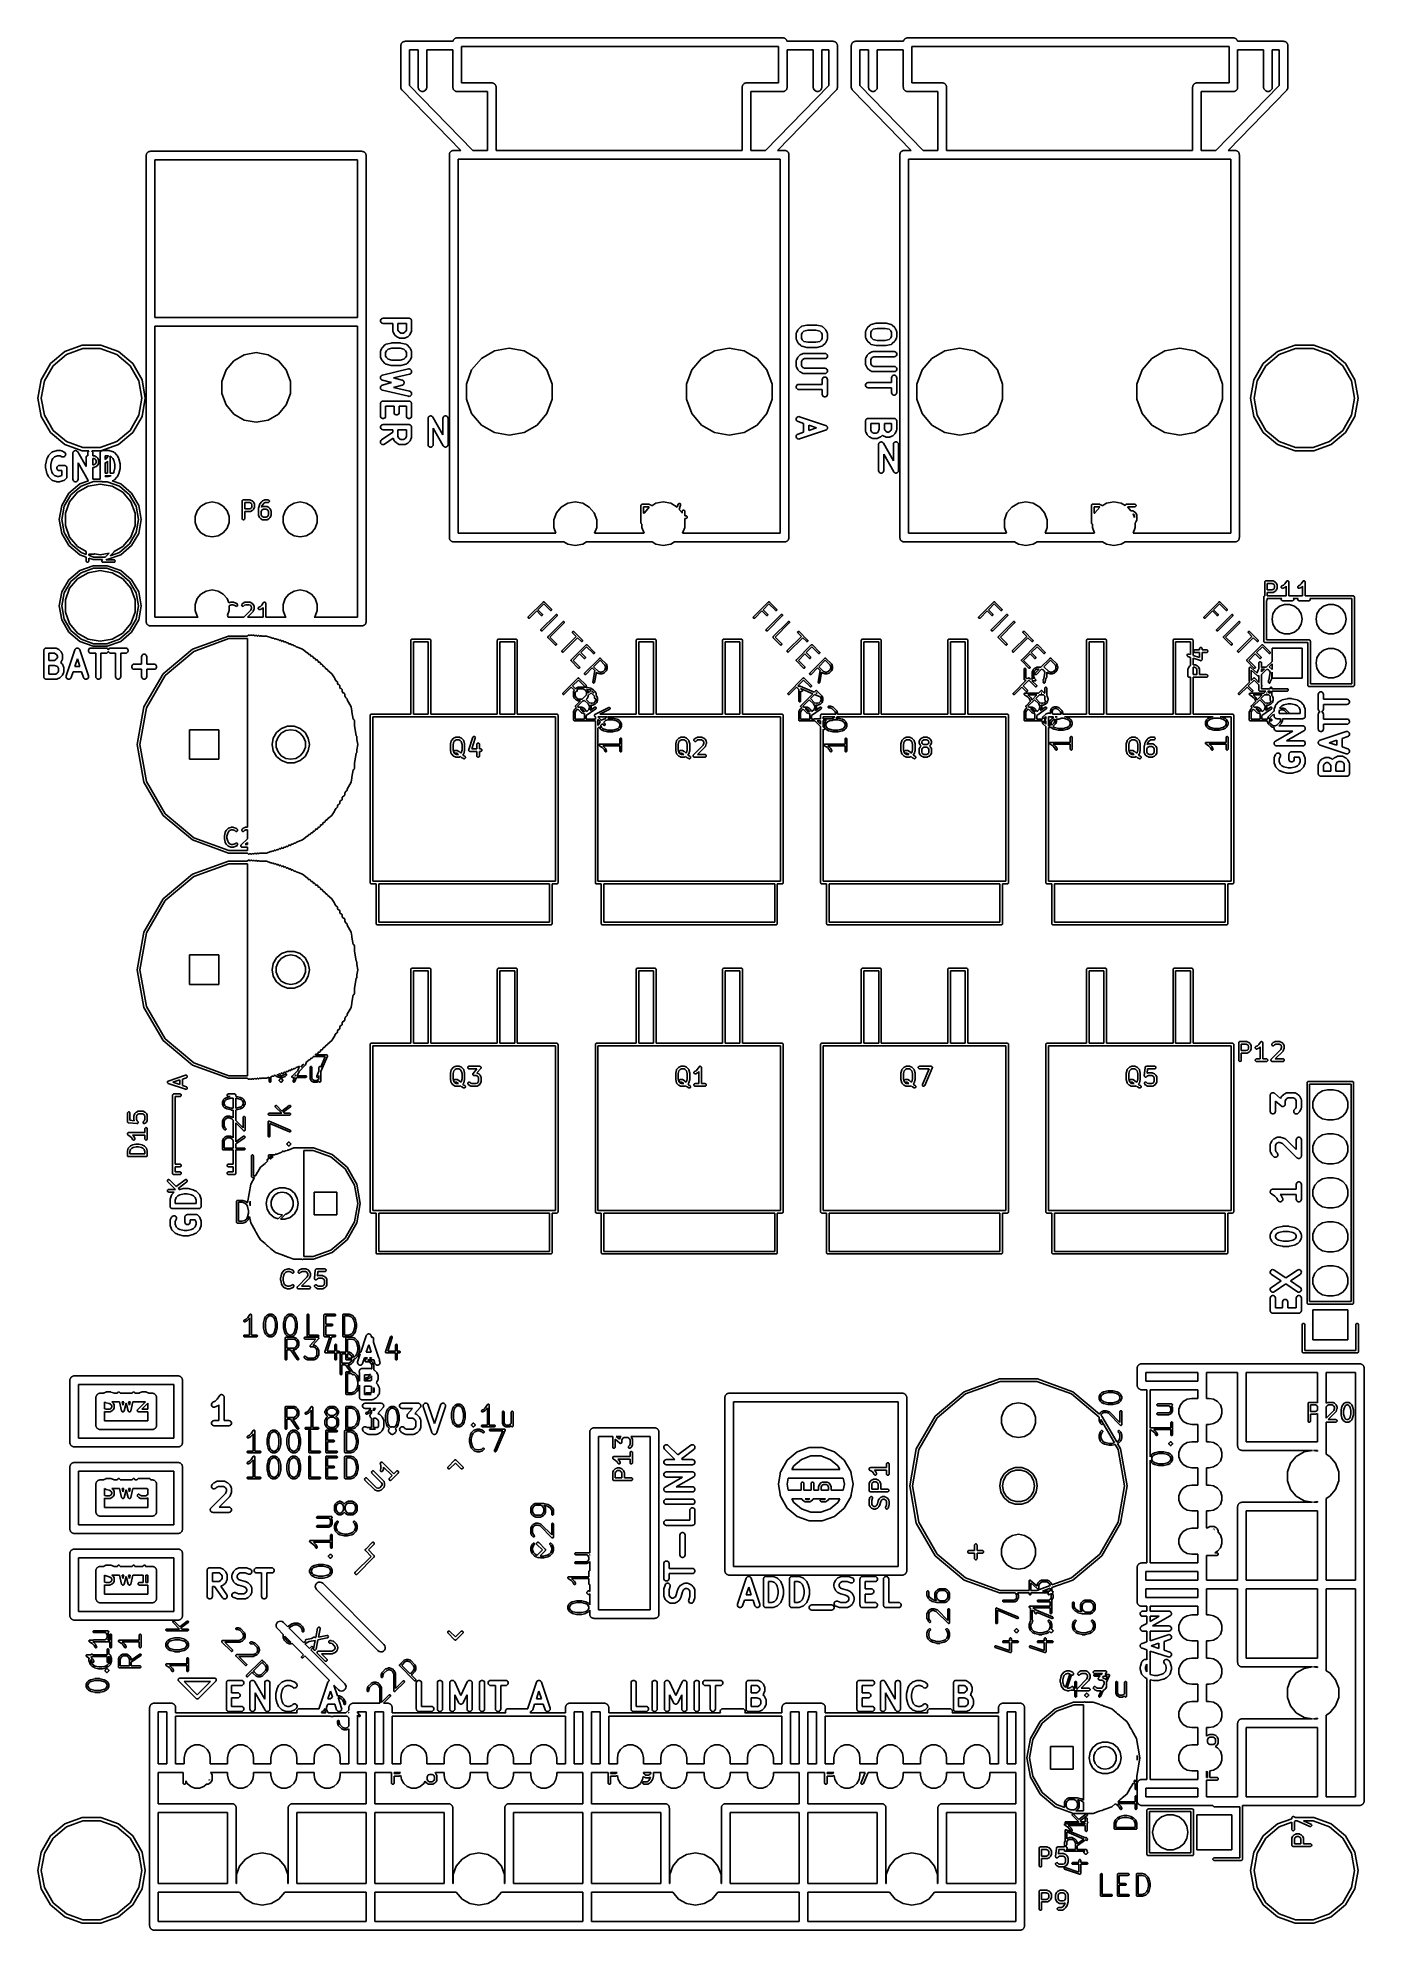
# Model space of a CAD drawing. Extents: x 0 to 76, y -93 to 16.
import ezdxf

# ---------------------------------------------------------------- set-up
doc = ezdxf.new("R2010")
doc.units = 0
doc.header["$MEASUREMENT"] = 0
doc.layers.add('BLACK', color=7, linetype='CONTINUOUS')

msp = doc.modelspace()

# ---------------------------------------------------------------- linework, layer by layer
at = {"layer": 'Black'}
for p, q in [((20.85, 15.35), (20.8538, 15.3715)), ((20.85, 12.95), (20.85, 15.35)), ((20.8538, 15.3934), (20.8613, 15.414)), ((20.8538, 15.3715), (20.8538, 15.3934)), ((20.8613, 15.414), (20.8651, 15.4355)), ((20.8651, 15.4355), (20.876, 15.4544)), ((20.876, 15.4544), (20.8835, 15.475)), ((20.8835, 15.475), (20.8976, 15.4918)), ((20.8976, 15.4918), (20.9085, 15.5107)), ((20.9085, 15.5107), (20.9252, 15.5248)), ((20.9252, 15.5248), (20.9393, 15.5415)), ((20.9393, 15.5415), (20.9582, 15.5524)), ((20.9582, 15.5524), (20.975, 15.5665)), ((20.975, 15.5665), (20.9956, 15.574)), ((20.9956, 15.574), (21.0145, 15.5849)), ((21.0145, 15.5849), (21.036, 15.5887)), ((21.036, 15.5887), (21.0566, 15.5962)), ((21.0566, 15.5962), (21.0785, 15.5962)), ((21.0785, 15.5962), (21.1, 15.6)), ((21.1, 15.6), (23.8562, 15.6)), ((23.8562, 15.6), (23.8613, 15.614)), ((23.8613, 15.614), (23.8651, 15.6355)), ((23.8651, 15.6355), (23.876, 15.6544)), ((23.876, 15.6544), (23.8835, 15.675)), ((23.8835, 15.675), (23.8976, 15.6918)), ((23.8976, 15.6918), (23.9085, 15.7107)), ((23.9085, 15.7107), (23.9252, 15.7248)), ((23.9252, 15.7248), (23.9393, 15.7415)), ((23.9393, 15.7415), (23.9582, 15.7524)), ((23.9582, 15.7524), (23.975, 15.7665)), ((23.975, 15.7665), (23.9956, 15.774)), ((23.9956, 15.774), (24.0145, 15.7849)), ((24.0145, 15.7849), (24.036, 15.7887)), ((24.036, 15.7887), (24.0566, 15.7962)), ((24.0566, 15.7962), (24.0785, 15.7962)), ((24.0785, 15.7962), (24.1, 15.8)), ((24.1, 15.8), (42.9, 15.8)), ((24.35, 15.3), (24.35, 13.2)), ((42.65, 15.3), (24.35, 15.3)), ((42.65, 13.2), (42.65, 15.3)), ((42.9, 15.8), (42.9215, 15.7962)), ((42.9215, 15.7962), (42.9434, 15.7962)), ((42.9434, 15.7962), (42.964, 15.7887)), ((42.964, 15.7887), (42.9855, 15.7849)), ((42.9855, 15.7849), (43.0044, 15.774)), ((43.0044, 15.774), (43.025, 15.7665)), ((43.025, 15.7665), (43.0418, 15.7524)), ((43.0418, 15.7524), (43.0607, 15.7415)), ((43.0607, 15.7415), (43.0748, 15.7248)), ((43.0748, 15.7248), (43.0915, 15.7107)), ((43.0915, 15.7107), (43.1024, 15.6918)), ((43.1024, 15.6918), (43.1165, 15.675)), ((43.1165, 15.675), (43.124, 15.6544)), ((43.124, 15.6544), (43.1349, 15.6355)), ((43.1349, 15.6355), (43.1387, 15.614)), ((43.1387, 15.614), (43.1438, 15.6)), ((43.1438, 15.6), (45.8, 15.6)), ((45.8, 15.6), (45.8215, 15.5962)), ((45.8215, 15.5962), (45.8434, 15.5962)), ((45.8434, 15.5962), (45.864, 15.5887)), ((45.864, 15.5887), (45.8855, 15.5849)), ((45.8855, 15.5849), (45.9044, 15.574)), ((45.9044, 15.574), (45.925, 15.5665)), ((45.925, 15.5665), (45.9418, 15.5524)), ((45.9418, 15.5524), (45.9607, 15.5415)), ((45.9607, 15.5415), (45.9748, 15.5248)), ((45.9748, 15.5248), (45.9915, 15.5107)), ((45.9915, 15.5107), (46.0024, 15.4918)), ((46.0024, 15.4918), (46.0165, 15.475)), ((46.0165, 15.475), (46.024, 15.4544)), ((46.024, 15.4544), (46.0349, 15.4355)), ((46.0349, 15.4355), (46.0387, 15.414)), ((46.0387, 15.414), (46.0462, 15.3934)), ((46.0462, 15.3934), (46.0462, 15.3715)), ((46.0462, 15.3715), (46.05, 15.35)), ((46.05, 15.35), (46.05, 12.95)), ((46.85, 15.35), (46.8538, 15.3715)), ((46.85, 12.95), (46.85, 15.35)), ((46.8538, 15.3934), (46.8613, 15.414)), ((46.8538, 15.3715), (46.8538, 15.3934)), ((46.8613, 15.414), (46.8651, 15.4355)), ((46.8651, 15.4355), (46.876, 15.4544)), ((46.876, 15.4544), (46.8835, 15.475)), ((46.8835, 15.475), (46.8976, 15.4918)), ((46.8976, 15.4918), (46.9085, 15.5107)), ((46.9085, 15.5107), (46.9252, 15.5248)), ((46.9252, 15.5248), (46.9393, 15.5415)), ((46.9393, 15.5415), (46.9582, 15.5524)), ((46.9582, 15.5524), (46.975, 15.5665)), ((46.975, 15.5665), (46.9956, 15.574)), ((46.9956, 15.574), (47.0145, 15.5849)), ((47.0145, 15.5849), (47.036, 15.5887)), ((47.036, 15.5887), (47.0566, 15.5962)), ((47.0566, 15.5962), (47.0785, 15.5962)), ((47.0785, 15.5962), (47.1, 15.6)), ((47.1, 15.6), (49.8562, 15.6)), ((49.8562, 15.6), (49.8613, 15.614)), ((49.8613, 15.614), (49.8651, 15.6355)), ((49.8651, 15.6355), (49.876, 15.6544)), ((49.876, 15.6544), (49.8835, 15.675)), ((49.8835, 15.675), (49.8976, 15.6918)), ((49.8976, 15.6918), (49.9085, 15.7107)), ((49.9085, 15.7107), (49.9252, 15.7248)), ((49.9252, 15.7248), (49.9393, 15.7415)), ((49.9393, 15.7415), (49.9582, 15.7524)), ((49.9582, 15.7524), (49.975, 15.7665)), ((49.975, 15.7665), (49.9956, 15.774)), ((49.9956, 15.774), (50.0145, 15.7849)), ((50.0145, 15.7849), (50.036, 15.7887)), ((50.036, 15.7887), (50.0566, 15.7962)), ((50.0566, 15.7962), (50.0785, 15.7962)), ((50.0785, 15.7962), (50.1, 15.8)), ((50.1, 15.8), (68.9, 15.8)), ((50.35, 15.3), (50.35, 13.2)), ((68.65, 15.3), (50.35, 15.3)), ((68.65, 13.2), (68.65, 15.3)), ((68.9, 15.8), (68.9215, 15.7962)), ((68.9215, 15.7962), (68.9434, 15.7962)), ((68.9434, 15.7962), (68.964, 15.7887)), ((68.964, 15.7887), (68.9855, 15.7849)), ((68.9855, 15.7849), (69.0044, 15.774)), ((69.0044, 15.774), (69.025, 15.7665)), ((69.025, 15.7665), (69.0418, 15.7524)), ((69.0418, 15.7524), (69.0607, 15.7415)), ((69.0607, 15.7415), (69.0748, 15.7248)), ((69.0748, 15.7248), (69.0915, 15.7107)), ((69.0915, 15.7107), (69.1024, 15.6918)), ((69.1024, 15.6918), (69.1165, 15.675)), ((69.1165, 15.675), (69.124, 15.6544)), ((69.124, 15.6544), (69.1349, 15.6355)), ((69.1349, 15.6355), (69.1387, 15.614)), ((69.1387, 15.614), (69.1438, 15.6)), ((69.1438, 15.6), (71.8, 15.6)), ((71.8, 15.6), (71.8215, 15.5962)), ((71.8215, 15.5962), (71.8434, 15.5962)), ((71.8434, 15.5962), (71.864, 15.5887)), ((71.864, 15.5887), (71.8855, 15.5849)), ((71.8855, 15.5849), (71.9044, 15.574)), ((71.9044, 15.574), (71.925, 15.5665)), ((71.925, 15.5665), (71.9418, 15.5524)), ((71.9418, 15.5524), (71.9607, 15.5415)), ((71.9607, 15.5415), (71.9748, 15.5248)), ((71.9748, 15.5248), (71.9915, 15.5107)), ((71.9915, 15.5107), (72.0024, 15.4918)), ((72.0024, 15.4918), (72.0165, 15.475)), ((72.0165, 15.475), (72.024, 15.4544)), ((72.024, 15.4544), (72.0349, 15.4355)), ((72.0349, 15.4355), (72.0387, 15.414)), ((72.0387, 15.414), (72.0462, 15.3934)), ((72.0462, 15.3934), (72.0462, 15.3715)), ((72.0462, 15.3715), (72.05, 15.35)), ((72.05, 15.35), (72.05, 12.95)), ((21.85, 15.1), (21.35, 15.1)), ((21.35, 15.1), (21.35, 13.0517)), ((21.85, 12.95), (21.85, 15.1)), ((22.35, 15.1), (22.35, 12.95)), ((23.85, 15.1), (22.35, 15.1)), ((23.85, 12.95), (23.85, 15.1)), ((44.65, 15.1), (43.15, 15.1)), ((43.15, 15.1), (43.15, 12.95)), ((44.65, 12.95), (44.65, 15.1)), ((45.15, 15.1), (45.15, 12.95)), ((45.55, 15.1), (45.15, 15.1)), ((45.55, 13.0517), (45.55, 15.1)), ((47.85, 15.1), (47.35, 15.1)), ((47.35, 15.1), (47.35, 13.0517)), ((47.85, 12.95), (47.85, 15.1)), ((48.35, 15.1), (48.35, 12.95)), ((49.85, 15.1), (48.35, 15.1)), ((49.85, 12.95), (49.85, 15.1)), ((70.65, 15.1), (69.15, 15.1)), ((69.15, 15.1), (69.15, 12.95)), ((70.65, 12.95), (70.65, 15.1)), ((71.15, 15.1), (71.15, 12.95)), ((71.55, 15.1), (71.15, 15.1)), ((71.55, 13.0517), (71.55, 15.1)), ((24.35, 13.2), (26.1, 13.2)), ((26.1, 13.2), (26.1215, 13.1962)), ((26.1215, 13.1962), (26.1434, 13.1962)), ((26.1434, 13.1962), (26.164, 13.1887)), ((26.164, 13.1887), (26.1855, 13.1849)), ((26.1855, 13.1849), (26.2044, 13.174)), ((26.2044, 13.174), (26.225, 13.1665)), ((26.225, 13.1665), (26.2418, 13.1524)), ((26.2418, 13.1524), (26.2607, 13.1415)), ((26.2607, 13.1415), (26.2748, 13.1248)), ((26.2748, 13.1248), (26.2915, 13.1107)), ((26.2915, 13.1107), (26.3024, 13.0918)), ((40.5976, 13.0918), (40.6085, 13.1107)), ((40.6085, 13.1107), (40.6252, 13.1248)), ((40.6252, 13.1248), (40.6393, 13.1415)), ((40.6393, 13.1415), (40.6582, 13.1524)), ((40.6582, 13.1524), (40.675, 13.1665)), ((40.675, 13.1665), (40.6956, 13.174)), ((40.6956, 13.174), (40.7145, 13.1849)), ((40.7145, 13.1849), (40.736, 13.1887)), ((40.736, 13.1887), (40.7566, 13.1962)), ((40.7566, 13.1962), (40.7785, 13.1962)), ((40.7785, 13.1962), (40.8, 13.2)), ((40.8, 13.2), (42.65, 13.2)), ((50.35, 13.2), (52.1, 13.2)), ((52.1, 13.2), (52.1215, 13.1962)), ((52.1215, 13.1962), (52.1434, 13.1962)), ((52.1434, 13.1962), (52.164, 13.1887)), ((52.164, 13.1887), (52.1855, 13.1849)), ((52.1855, 13.1849), (52.2044, 13.174)), ((52.2044, 13.174), (52.225, 13.1665)), ((52.225, 13.1665), (52.2418, 13.1524)), ((52.2418, 13.1524), (52.2607, 13.1415)), ((52.2607, 13.1415), (52.2748, 13.1248)), ((52.2748, 13.1248), (52.2915, 13.1107)), ((52.2915, 13.1107), (52.3024, 13.0918)), ((66.5976, 13.0918), (66.6085, 13.1107)), ((66.6085, 13.1107), (66.6252, 13.1248)), ((66.6252, 13.1248), (66.6393, 13.1415)), ((66.6393, 13.1415), (66.6582, 13.1524)), ((66.6582, 13.1524), (66.675, 13.1665)), ((66.675, 13.1665), (66.6956, 13.174)), ((66.6956, 13.174), (66.7145, 13.1849)), ((66.7145, 13.1849), (66.736, 13.1887)), ((66.736, 13.1887), (66.7566, 13.1962)), ((66.7566, 13.1962), (66.7785, 13.1962)), ((66.7785, 13.1962), (66.8, 13.2)), ((66.8, 13.2), (68.65, 13.2)), ((20.8516, 12.9408), (20.85, 12.95)), ((20.8507, 12.9314), (20.8516, 12.9408)), ((20.8591, 12.8982), (20.8507, 12.9314)), ((20.8651, 12.8645), (20.8591, 12.8982)), ((20.8698, 12.8564), (20.8651, 12.8645)), ((20.8721, 12.8473), (20.8698, 12.8564)), ((20.8914, 12.819), (20.8721, 12.8473)), ((20.9085, 12.7893), (20.8914, 12.819)), ((20.9157, 12.7833), (20.9085, 12.7893)), ((20.9209, 12.7755), (20.9157, 12.7833)), ((24.3074, 9.3), (20.9209, 12.7755)), ((21.35, 13.0517), (25.0055, 9.3)), ((21.8651, 12.8645), (21.85, 12.95)), ((21.9085, 12.7893), (21.8651, 12.8645)), ((21.975, 12.7335), (21.9085, 12.7893)), ((22.0566, 12.7038), (21.975, 12.7335)), ((22.1434, 12.7038), (22.0566, 12.7038)), ((22.225, 12.7335), (22.1434, 12.7038)), ((22.2915, 12.7893), (22.225, 12.7335)), ((22.3349, 12.8645), (22.2915, 12.7893)), ((22.35, 12.95), (22.3349, 12.8645)), ((23.8538, 12.9285), (23.85, 12.95)), ((23.8538, 12.9066), (23.8538, 12.9285)), ((23.8613, 12.886), (23.8538, 12.9066)), ((23.8651, 12.8645), (23.8613, 12.886)), ((23.876, 12.8456), (23.8651, 12.8645)), ((23.8835, 12.825), (23.876, 12.8456)), ((23.8976, 12.8082), (23.8835, 12.825)), ((23.9085, 12.7893), (23.8976, 12.8082)), ((23.9252, 12.7752), (23.9085, 12.7893)), ((23.9393, 12.7585), (23.9252, 12.7752)), ((23.9582, 12.7476), (23.9393, 12.7585)), ((23.975, 12.7335), (23.9582, 12.7476)), ((23.9956, 12.726), (23.975, 12.7335)), ((24.0145, 12.7151), (23.9956, 12.726)), ((24.036, 12.7113), (24.0145, 12.7151)), ((24.0566, 12.7038), (24.036, 12.7113)), ((24.0785, 12.7038), (24.0566, 12.7038)), ((24.1, 12.7), (24.0785, 12.7038)), ((25.85, 12.7), (24.1, 12.7)), ((25.85, 9.3), (25.85, 12.7)), ((26.3024, 13.0918), (26.3165, 13.075)), ((26.3165, 13.075), (26.324, 13.0544)), ((26.324, 13.0544), (26.3349, 13.0355)), ((26.3349, 13.0355), (26.3387, 13.014)), ((26.3387, 13.014), (26.3462, 12.9934)), ((26.3462, 12.9934), (26.3462, 12.9715)), ((26.3462, 12.9715), (26.35, 12.95)), ((26.35, 12.95), (26.35, 9.3)), ((40.55, 12.95), (40.5538, 12.9715)), ((40.55, 9.3), (40.55, 12.95)), ((40.5538, 12.9934), (40.5613, 13.014)), ((40.5538, 12.9715), (40.5538, 12.9934)), ((40.5613, 13.014), (40.5651, 13.0355)), ((40.5651, 13.0355), (40.576, 13.0544)), ((40.576, 13.0544), (40.5835, 13.075)), ((40.5835, 13.075), (40.5976, 13.0918)), ((42.9, 12.7), (41.05, 12.7)), ((41.05, 12.7), (41.05, 9.3)), ((41.8945, 9.3), (45.55, 13.0517)), ((45.9791, 12.7755), (42.5926, 9.3)), ((42.9215, 12.7038), (42.9, 12.7)), ((42.9434, 12.7038), (42.9215, 12.7038)), ((42.964, 12.7113), (42.9434, 12.7038)), ((42.9855, 12.7151), (42.964, 12.7113)), ((43.0044, 12.726), (42.9855, 12.7151)), ((43.025, 12.7335), (43.0044, 12.726)), ((43.0418, 12.7476), (43.025, 12.7335)), ((43.0607, 12.7585), (43.0418, 12.7476)), ((43.0748, 12.7752), (43.0607, 12.7585)), ((43.0915, 12.7893), (43.0748, 12.7752)), ((43.1024, 12.8082), (43.0915, 12.7893)), ((43.1165, 12.825), (43.1024, 12.8082)), ((43.124, 12.8456), (43.1165, 12.825)), ((43.1349, 12.8645), (43.124, 12.8456)), ((43.1387, 12.886), (43.1349, 12.8645)), ((43.1462, 12.9066), (43.1387, 12.886)), ((43.15, 12.95), (43.1462, 12.9285)), ((43.1462, 12.9285), (43.1462, 12.9066)), ((44.6651, 12.8645), (44.65, 12.95)), ((44.7085, 12.7893), (44.6651, 12.8645)), ((44.775, 12.7335), (44.7085, 12.7893)), ((44.8566, 12.7038), (44.775, 12.7335)), ((44.9434, 12.7038), (44.8566, 12.7038)), ((45.025, 12.7335), (44.9434, 12.7038)), ((45.0915, 12.7893), (45.025, 12.7335)), ((45.1349, 12.8645), (45.0915, 12.7893)), ((45.15, 12.95), (45.1349, 12.8645)), ((45.9843, 12.7833), (45.9791, 12.7755)), ((45.9915, 12.7893), (45.9843, 12.7833)), ((46.0086, 12.819), (45.9915, 12.7893)), ((46.0279, 12.8473), (46.0086, 12.819)), ((46.0302, 12.8564), (46.0279, 12.8473)), ((46.0349, 12.8645), (46.0302, 12.8564)), ((46.0409, 12.8982), (46.0349, 12.8645)), ((46.0493, 12.9314), (46.0409, 12.8982)), ((46.05, 12.95), (46.0484, 12.9408)), ((46.0484, 12.9408), (46.0493, 12.9314)), ((46.8516, 12.9408), (46.85, 12.95)), ((46.8507, 12.9314), (46.8516, 12.9408)), ((46.8591, 12.8982), (46.8507, 12.9314)), ((46.8651, 12.8645), (46.8591, 12.8982)), ((46.8698, 12.8564), (46.8651, 12.8645)), ((46.8721, 12.8473), (46.8698, 12.8564)), ((46.8914, 12.819), (46.8721, 12.8473)), ((46.9085, 12.7893), (46.8914, 12.819)), ((46.9157, 12.7833), (46.9085, 12.7893)), ((46.9209, 12.7755), (46.9157, 12.7833)), ((50.3074, 9.3), (46.9209, 12.7755)), ((47.35, 13.0517), (51.0055, 9.3)), ((47.8651, 12.8645), (47.85, 12.95)), ((47.9085, 12.7893), (47.8651, 12.8645)), ((47.975, 12.7335), (47.9085, 12.7893)), ((48.0566, 12.7038), (47.975, 12.7335)), ((48.1434, 12.7038), (48.0566, 12.7038)), ((48.225, 12.7335), (48.1434, 12.7038)), ((48.2915, 12.7893), (48.225, 12.7335)), ((48.3349, 12.8645), (48.2915, 12.7893)), ((48.35, 12.95), (48.3349, 12.8645)), ((49.8538, 12.9285), (49.85, 12.95)), ((49.8538, 12.9066), (49.8538, 12.9285)), ((49.8613, 12.886), (49.8538, 12.9066)), ((49.8651, 12.8645), (49.8613, 12.886)), ((49.876, 12.8456), (49.8651, 12.8645)), ((49.8835, 12.825), (49.876, 12.8456)), ((49.8976, 12.8082), (49.8835, 12.825)), ((49.9085, 12.7893), (49.8976, 12.8082)), ((49.9252, 12.7752), (49.9085, 12.7893)), ((49.9393, 12.7585), (49.9252, 12.7752)), ((49.9582, 12.7476), (49.9393, 12.7585)), ((49.975, 12.7335), (49.9582, 12.7476)), ((49.9956, 12.726), (49.975, 12.7335)), ((50.0145, 12.7151), (49.9956, 12.726)), ((50.036, 12.7113), (50.0145, 12.7151)), ((50.0566, 12.7038), (50.036, 12.7113)), ((50.0785, 12.7038), (50.0566, 12.7038)), ((50.1, 12.7), (50.0785, 12.7038)), ((51.85, 12.7), (50.1, 12.7)), ((51.85, 9.3), (51.85, 12.7)), ((52.3024, 13.0918), (52.3165, 13.075)), ((52.3165, 13.075), (52.324, 13.0544)), ((52.324, 13.0544), (52.3349, 13.0355)), ((52.3349, 13.0355), (52.3387, 13.014)), ((52.3387, 13.014), (52.3462, 12.9934)), ((52.3462, 12.9934), (52.3462, 12.9715)), ((52.3462, 12.9715), (52.35, 12.95)), ((52.35, 12.95), (52.35, 9.3)), ((66.55, 12.95), (66.5538, 12.9715)), ((66.55, 9.3), (66.55, 12.95)), ((66.5538, 12.9934), (66.5613, 13.014)), ((66.5538, 12.9715), (66.5538, 12.9934)), ((66.5613, 13.014), (66.5651, 13.0355)), ((66.5651, 13.0355), (66.576, 13.0544)), ((66.576, 13.0544), (66.5835, 13.075)), ((66.5835, 13.075), (66.5976, 13.0918)), ((68.9, 12.7), (67.05, 12.7)), ((67.05, 12.7), (67.05, 9.3)), ((67.8945, 9.3), (71.55, 13.0517)), ((71.9791, 12.7755), (68.5926, 9.3)), ((68.9215, 12.7038), (68.9, 12.7)), ((68.9434, 12.7038), (68.9215, 12.7038)), ((68.964, 12.7113), (68.9434, 12.7038)), ((68.9855, 12.7151), (68.964, 12.7113)), ((69.0044, 12.726), (68.9855, 12.7151)), ((69.025, 12.7335), (69.0044, 12.726)), ((69.0418, 12.7476), (69.025, 12.7335)), ((69.0607, 12.7585), (69.0418, 12.7476)), ((69.0748, 12.7752), (69.0607, 12.7585)), ((69.0915, 12.7893), (69.0748, 12.7752)), ((69.1024, 12.8082), (69.0915, 12.7893)), ((69.1165, 12.825), (69.1024, 12.8082)), ((69.124, 12.8456), (69.1165, 12.825)), ((69.1349, 12.8645), (69.124, 12.8456)), ((69.1387, 12.886), (69.1349, 12.8645)), ((69.1462, 12.9066), (69.1387, 12.886)), ((69.15, 12.95), (69.1462, 12.9285)), ((69.1462, 12.9285), (69.1462, 12.9066)), ((70.6651, 12.8645), (70.65, 12.95)), ((70.7085, 12.7893), (70.6651, 12.8645)), ((70.775, 12.7335), (70.7085, 12.7893)), ((70.8566, 12.7038), (70.775, 12.7335)), ((70.9434, 12.7038), (70.8566, 12.7038)), ((71.025, 12.7335), (70.9434, 12.7038)), ((71.0915, 12.7893), (71.025, 12.7335)), ((71.1349, 12.8645), (71.0915, 12.7893)), ((71.15, 12.95), (71.1349, 12.8645)), ((71.9843, 12.7833), (71.9791, 12.7755)), ((71.9915, 12.7893), (71.9843, 12.7833)), ((72.0086, 12.819), (71.9915, 12.7893)), ((72.0279, 12.8473), (72.0086, 12.819)), ((72.0302, 12.8564), (72.0279, 12.8473)), ((72.0349, 12.8645), (72.0302, 12.8564)), ((72.0409, 12.8982), (72.0349, 12.8645)), ((72.0493, 12.9314), (72.0409, 12.8982)), ((72.05, 12.95), (72.0484, 12.9408)), ((72.0484, 12.9408), (72.0493, 12.9314)), ((6.15, 9), (6.1538, 9.02154)), ((6.15, -17.9), (6.15, 9)), ((6.1538, 9.04341), (6.16128, 9.06397)), ((6.1538, 9.02154), (6.1538, 9.04341)), ((6.16128, 9.06397), (6.16508, 9.0855)), ((6.16508, 9.0855), (6.17601, 9.10445)), ((6.17601, 9.10445), (6.18349, 9.125)), ((6.18349, 9.125), (6.19755, 9.14175)), ((6.19755, 9.14175), (6.20849, 9.1607)), ((6.20849, 9.1607), (6.22524, 9.17476)), ((6.22524, 9.17476), (6.2393, 9.19151)), ((6.2393, 9.19151), (6.25825, 9.20245)), ((6.25825, 9.20245), (6.275, 9.21651)), ((6.275, 9.21651), (6.29555, 9.22399)), ((6.29555, 9.22399), (6.31449, 9.23492)), ((6.31449, 9.23492), (6.33603, 9.23872)), ((6.33603, 9.23872), (6.35659, 9.2462)), ((6.35659, 9.2462), (6.37846, 9.2462)), ((6.37846, 9.2462), (6.4, 9.25)), ((6.4, 9.25), (18.6, 9.25)), ((6.65, 8.75), (6.65, -0.35)), ((18.35, 8.75), (6.65, 8.75)), ((18.35, -0.35), (18.35, 8.75)), ((18.6, 9.25), (18.6215, 9.2462)), ((18.6215, 9.2462), (18.6434, 9.2462)), ((18.6434, 9.2462), (18.664, 9.23872)), ((18.664, 9.23872), (18.6855, 9.23492)), ((18.6855, 9.23492), (18.7044, 9.22399)), ((18.7044, 9.22399), (18.725, 9.21651)), ((18.725, 9.21651), (18.7418, 9.20245)), ((18.7418, 9.20245), (18.7607, 9.19151)), ((18.7607, 9.19151), (18.7748, 9.17476)), ((18.7748, 9.17476), (18.7915, 9.1607)), ((18.7915, 9.1607), (18.8024, 9.14175)), ((18.8024, 9.14175), (18.8165, 9.125)), ((18.8165, 9.125), (18.824, 9.10445)), ((18.824, 9.10445), (18.8349, 9.0855)), ((18.8349, 9.0855), (18.8387, 9.06397)), ((18.8387, 9.06397), (18.8462, 9.04341)), ((18.8462, 9.04341), (18.8462, 9.02154)), ((18.8462, 9.02154), (18.85, 9)), ((18.85, 9), (18.85, -17.9)), ((23.65, 9.05), (23.6538, 9.07154)), ((23.65, -13.05), (23.65, 9.05)), ((23.6538, 9.09341), (23.6613, 9.11397)), ((23.6538, 9.07154), (23.6538, 9.09341)), ((23.6613, 9.11397), (23.6651, 9.13551)), ((23.6651, 9.13551), (23.676, 9.15445)), ((23.676, 9.15445), (23.6835, 9.175)), ((23.6835, 9.175), (23.6976, 9.19175)), ((23.6976, 9.19175), (23.7085, 9.2107)), ((23.7085, 9.2107), (23.7252, 9.22476)), ((23.7252, 9.22476), (23.7393, 9.24151)), ((23.7393, 9.24151), (23.7582, 9.25245)), ((23.7582, 9.25245), (23.775, 9.26651)), ((23.775, 9.26651), (23.7956, 9.27399)), ((23.7956, 9.27399), (23.8145, 9.28492)), ((23.8145, 9.28492), (23.836, 9.28872)), ((23.836, 9.28872), (23.8566, 9.2962)), ((23.8566, 9.2962), (23.8785, 9.2962)), ((23.8785, 9.2962), (23.9, 9.3)), ((23.9, 9.3), (24.3074, 9.3)), ((24.15, 8.8), (24.15, -12.8)), ((42.75, 8.8), (24.15, 8.8)), ((25.0055, 9.3), (25.85, 9.3)), ((26.35, 9.3), (40.55, 9.3)), ((41.05, 9.3), (41.8945, 9.3)), ((42.5926, 9.3), (43, 9.3)), ((42.75, -12.8), (42.75, 8.8)), ((43, 9.3), (43.0215, 9.2962)), ((43.0215, 9.2962), (43.0434, 9.2962)), ((43.0434, 9.2962), (43.064, 9.28872)), ((43.064, 9.28872), (43.0855, 9.28492)), ((43.0855, 9.28492), (43.1044, 9.27399)), ((43.1044, 9.27399), (43.125, 9.26651)), ((43.125, 9.26651), (43.1418, 9.25245)), ((43.1418, 9.25245), (43.1607, 9.24151)), ((43.1607, 9.24151), (43.1748, 9.22476)), ((43.1748, 9.22476), (43.1915, 9.2107)), ((43.1915, 9.2107), (43.2024, 9.19175)), ((43.2024, 9.19175), (43.2165, 9.175)), ((43.2165, 9.175), (43.224, 9.15445)), ((43.224, 9.15445), (43.2349, 9.13551)), ((43.2349, 9.13551), (43.2387, 9.11397)), ((43.2387, 9.11397), (43.2462, 9.09341)), ((43.2462, 9.09341), (43.2462, 9.07154)), ((43.2462, 9.07154), (43.25, 9.05)), ((43.25, 9.05), (43.25, -13.05)), ((49.65, 9.05), (49.6538, 9.07154)), ((49.65, -13.05), (49.65, 9.05)), ((49.6538, 9.09341), (49.6613, 9.11397)), ((49.6538, 9.07154), (49.6538, 9.09341)), ((49.6613, 9.11397), (49.6651, 9.13551)), ((49.6651, 9.13551), (49.676, 9.15445)), ((49.676, 9.15445), (49.6835, 9.175)), ((49.6835, 9.175), (49.6976, 9.19175)), ((49.6976, 9.19175), (49.7085, 9.2107)), ((49.7085, 9.2107), (49.7252, 9.22476)), ((49.7252, 9.22476), (49.7393, 9.24151)), ((49.7393, 9.24151), (49.7582, 9.25245)), ((49.7582, 9.25245), (49.775, 9.26651)), ((49.775, 9.26651), (49.7956, 9.27399)), ((49.7956, 9.27399), (49.8145, 9.28492)), ((49.8145, 9.28492), (49.836, 9.28872)), ((49.836, 9.28872), (49.8566, 9.2962)), ((49.8566, 9.2962), (49.8785, 9.2962)), ((49.8785, 9.2962), (49.9, 9.3)), ((49.9, 9.3), (50.3074, 9.3)), ((50.15, 8.8), (50.15, -12.8)), ((68.75, 8.8), (50.15, 8.8)), ((51.0055, 9.3), (51.85, 9.3)), ((52.35, 9.3), (66.55, 9.3)), ((67.05, 9.3), (67.8945, 9.3)), ((68.5926, 9.3), (69, 9.3)), ((68.75, -12.8), (68.75, 8.8)), ((69, 9.3), (69.0215, 9.2962)), ((69.0215, 9.2962), (69.0434, 9.2962)), ((69.0434, 9.2962), (69.064, 9.28872)), ((69.064, 9.28872), (69.0855, 9.28492)), ((69.0855, 9.28492), (69.1044, 9.27399)), ((69.1044, 9.27399), (69.125, 9.26651)), ((69.125, 9.26651), (69.1418, 9.25245)), ((69.1418, 9.25245), (69.1607, 9.24151)), ((69.1607, 9.24151), (69.1748, 9.22476)), ((69.1748, 9.22476), (69.1915, 9.2107)), ((69.1915, 9.2107), (69.2024, 9.19175)), ((69.2024, 9.19175), (69.2165, 9.175)), ((69.2165, 9.175), (69.224, 9.15445)), ((69.224, 9.15445), (69.2349, 9.13551)), ((69.2349, 9.13551), (69.2387, 9.11397)), ((69.2387, 9.11397), (69.2462, 9.09341)), ((69.2462, 9.09341), (69.2462, 9.07154)), ((69.2462, 9.07154), (69.25, 9.05)), ((69.25, 9.05), (69.25, -13.05)), ((6.65, -0.35), (18.35, -0.35)), ((6.65, -0.85), (6.65, -17.65)), ((18.35, -0.85), (6.65, -0.85)), ((18.35, -17.65), (18.35, -0.85)), ((19.6737, -0.50967), (19.6915, -0.46071)), ((19.6737, -0.56176), (19.6737, -0.50967)), ((19.6915, -0.61071), (19.6737, -0.56176)), ((19.6915, -0.46071), (19.725, -0.42081)), ((19.725, -0.65062), (19.6915, -0.61071)), ((19.725, -0.42081), (19.7701, -0.39476)), ((19.7701, -0.67667), (19.725, -0.65062)), ((19.7701, -0.39476), (19.8214, -0.38571)), ((19.8214, -0.68571), (19.7701, -0.67667)), ((19.8214, -0.38571), (21.3214, -0.38571)), ((20.3857, -0.68571), (19.8214, -0.68571)), ((20.3857, -1.10714), (20.3857, -0.68571)), ((20.6857, -0.68571), (20.6857, -1.07173)), ((21.1714, -0.68571), (20.6857, -0.68571)), ((20.6857, -1.07173), (20.7304, -1.16115)), ((21.1267, -1.16115), (21.1714, -1.07173)), ((21.1714, -1.07173), (21.1714, -0.68571)), ((21.3214, -0.38571), (21.3344, -0.38799)), ((21.3344, -0.38799), (21.3475, -0.38799)), ((21.3475, -0.38799), (21.3598, -0.39248)), ((21.3598, -0.39248), (21.3727, -0.39476)), ((21.3727, -0.39476), (21.3841, -0.40132)), ((21.3841, -0.40132), (21.3964, -0.40581)), ((21.3964, -0.40581), (21.4065, -0.41424)), ((21.4065, -0.41424), (21.4178, -0.42081)), ((21.4178, -0.42081), (21.4263, -0.43086)), ((21.4263, -0.43086), (21.4363, -0.4393)), ((21.4363, -0.4393), (21.4429, -0.45066)), ((21.4429, -0.45066), (21.4513, -0.46071)), ((21.4513, -0.46071), (21.4558, -0.47305)), ((21.4558, -0.47305), (21.4624, -0.48441)), ((21.4624, -0.48441), (21.4647, -0.49734)), ((21.4647, -0.49734), (21.4691, -0.50967)), ((21.4691, -0.50967), (21.4691, -0.52279)), ((21.4691, -0.52279), (21.4714, -0.53571)), ((21.4714, -0.53571), (21.4714, -1.10714)), ((43.6873, -1.21863), (43.7587, -1.07577)), ((43.7587, -1.07577), (43.773, -1.05647)), ((43.773, -1.05647), (43.7868, -1.03679)), ((43.7868, -1.03679), (43.9296, -0.89393)), ((43.9296, -0.89393), (43.9414, -0.88569)), ((43.9414, -0.88569), (43.9518, -0.8757)), ((43.9518, -0.8757), (43.9626, -0.87086)), ((43.9626, -0.87086), (43.9723, -0.86405)), ((43.9723, -0.86405), (43.9862, -0.86033)), ((43.9862, -0.86033), (43.9993, -0.85448)), ((43.9993, -0.85448), (44.285, -0.78305)), ((44.3399, -1.07857), (44.1124, -1.13544)), ((44.285, -0.78305), (44.3034, -0.78176)), ((44.3034, -0.78176), (44.3214, -0.77857)), ((44.3214, -0.77857), (44.8214, -0.77857)), ((44.803, -1.07857), (44.3399, -1.07857)), ((45.0305, -1.13544), (44.803, -1.07857)), ((44.8214, -0.77857), (44.8395, -0.78176)), ((44.8395, -0.78176), (44.8578, -0.78305)), ((44.8578, -0.78305), (45.1435, -0.85448)), ((45.1435, -0.85448), (45.1566, -0.86033)), ((45.1566, -0.86033), (45.1705, -0.86405)), ((45.1705, -0.86405), (45.1803, -0.87086)), ((45.1803, -0.87086), (45.1911, -0.8757)), ((45.1911, -0.8757), (45.2014, -0.88569)), ((45.2014, -0.88569), (45.2132, -0.89393)), ((45.2132, -0.89393), (45.3561, -1.03679)), ((45.3561, -1.03679), (45.3698, -1.05648)), ((45.3698, -1.05648), (45.3842, -1.07577)), ((45.3842, -1.07577), (45.4556, -1.21863)), ((47.6873, -1.11149), (47.7587, -0.96863)), ((47.7587, -0.96863), (47.773, -0.94933)), ((47.773, -0.94933), (47.7868, -0.92965)), ((47.7868, -0.92965), (47.9296, -0.78679)), ((47.9296, -0.78679), (47.9414, -0.77855)), ((47.9414, -0.77855), (47.9518, -0.76855)), ((47.9518, -0.76855), (47.9626, -0.76372)), ((47.9626, -0.76372), (47.9723, -0.75691)), ((47.9723, -0.75691), (47.9862, -0.75319)), ((47.9862, -0.75319), (47.9993, -0.74734)), ((47.9993, -0.74734), (48.285, -0.67591)), ((48.1124, -1.0283), (48.0161, -1.12457)), ((48.3399, -0.97143), (48.1124, -1.0283)), ((48.285, -0.67591), (48.3034, -0.67461)), ((48.3034, -0.67461), (48.3214, -0.67143)), ((48.3214, -0.67143), (48.8214, -0.67143)), ((48.803, -0.97143), (48.3399, -0.97143)), ((49.0305, -1.0283), (48.803, -0.97143)), ((48.8214, -0.67143), (48.8395, -0.67461)), ((48.8395, -0.67461), (48.8578, -0.67591)), ((48.8578, -0.67591), (49.1435, -0.74734)), ((49.1267, -1.12457), (49.0305, -1.0283)), ((49.1435, -0.74734), (49.1566, -0.75319)), ((49.1566, -0.75319), (49.1705, -0.75691)), ((49.1705, -0.75691), (49.1803, -0.76372)), ((49.1803, -0.76372), (49.1911, -0.76855)), ((49.1911, -0.76855), (49.2014, -0.77855)), ((49.2014, -0.77855), (49.2132, -0.78679)), ((49.2132, -0.78679), (49.3561, -0.92965)), ((49.3561, -0.92965), (49.3698, -0.94933)), ((49.3698, -0.94933), (49.3842, -0.96863)), ((49.3842, -0.96863), (49.4556, -1.11149)), ((1.45, -2.31532), (2.46169, -1.9471)), ((2.49642, -2.14406), (1.55, -2.48853)), ((2.46169, -1.9471), (3.53831, -1.9471)), ((3.50358, -2.14406), (2.49642, -2.14406)), ((4.45, -2.48853), (3.50358, -2.14406)), ((3.53831, -1.9471), (4.55, -2.31532)), ((19.6873, -2.25435), (19.7587, -2.11149)), ((19.7587, -2.11149), (19.773, -2.09219)), ((19.773, -2.09219), (19.7868, -2.07251)), ((19.7868, -2.07251), (19.9296, -1.92965)), ((19.9296, -1.92965), (19.9414, -1.9214)), ((19.9414, -1.9214), (19.9518, -1.91141)), ((19.9518, -1.91141), (19.9626, -1.90657)), ((19.9626, -1.90657), (19.9723, -1.89977)), ((19.9723, -1.89977), (19.9862, -1.89605)), ((19.9862, -1.89605), (19.9993, -1.89019)), ((19.9993, -1.89019), (20.285, -1.81876)), ((20.1124, -2.17116), (20.0161, -2.26743)), ((20.3399, -2.11428), (20.1124, -2.17116)), ((20.285, -1.81876), (20.3034, -1.81747)), ((20.3034, -1.81747), (20.3214, -1.81428)), ((20.3214, -1.81428), (20.8214, -1.81428)), ((20.803, -2.11428), (20.3399, -2.11428)), ((20.3872, -1.11566), (20.3857, -1.10714)), ((20.3867, -1.12429), (20.3872, -1.11566)), ((20.3917, -1.14114), (20.3867, -1.12429)), ((20.3948, -1.15844), (20.3917, -1.14114)), ((20.3991, -1.16594), (20.3948, -1.15844)), ((20.4016, -1.17422), (20.3991, -1.16594)), ((20.473, -1.31708), (20.4016, -1.17422)), ((20.4873, -1.33638), (20.473, -1.31708)), ((20.5011, -1.35607), (20.4873, -1.33638)), ((20.5725, -1.42749), (20.5011, -1.35607)), ((20.5922, -1.44128), (20.5725, -1.42749)), ((20.6115, -1.45559), (20.5922, -1.44128)), ((20.7543, -1.52702), (20.6115, -1.45559)), ((20.7304, -1.16115), (20.7674, -1.19815)), ((20.7626, -1.52949), (20.7543, -1.52702)), ((20.7701, -1.53381), (20.7626, -1.52949)), ((20.7674, -1.19815), (20.8568, -1.24286)), ((20.7874, -1.53686), (20.7701, -1.53381)), ((20.8043, -1.54187), (20.7874, -1.53686)), ((21.0305, -2.17116), (20.803, -2.11428)), ((20.8129, -1.54136), (20.8043, -1.54187)), ((20.8214, -1.54286), (20.8129, -1.54136)), ((21.0357, -1.54286), (20.8214, -1.54286)), ((20.8214, -1.81428), (20.8395, -1.81747)), ((20.8395, -1.81747), (20.8578, -1.81876)), ((20.8568, -1.24286), (21.0003, -1.24286)), ((20.8578, -1.81876), (21.1435, -1.89019)), ((21.0003, -1.24286), (21.0897, -1.19815)), ((21.1267, -2.26742), (21.0305, -2.17116)), ((21.0442, -1.54136), (21.0357, -1.54286)), ((21.0529, -1.54187), (21.0442, -1.54136)), ((21.0697, -1.53686), (21.0529, -1.54187)), ((21.087, -1.53381), (21.0697, -1.53686)), ((21.0945, -1.52949), (21.087, -1.53381)), ((21.0897, -1.19815), (21.1267, -1.16115)), ((21.1028, -1.52702), (21.0945, -1.52949)), ((21.2457, -1.45559), (21.1028, -1.52702)), ((21.1435, -1.89019), (21.1566, -1.89605)), ((21.1566, -1.89605), (21.1705, -1.89977)), ((21.1705, -1.89977), (21.1803, -1.90658)), ((21.1803, -1.90658), (21.1911, -1.91141)), ((21.1911, -1.91141), (21.2014, -1.9214)), ((21.2014, -1.9214), (21.2132, -1.92965)), ((21.2132, -1.92965), (21.3561, -2.07251)), ((21.2649, -1.44129), (21.2457, -1.45559)), ((21.2846, -1.42749), (21.2649, -1.44129)), ((21.3561, -1.35607), (21.2846, -1.42749)), ((21.3699, -1.33638), (21.3561, -1.35607)), ((21.3561, -2.07251), (21.3698, -2.09219)), ((21.3698, -2.09219), (21.3842, -2.11149)), ((21.3842, -1.31708), (21.3699, -1.33638)), ((21.4556, -1.17422), (21.3842, -1.31708)), ((21.3842, -2.11149), (21.4556, -2.25434)), ((21.4581, -1.16594), (21.4556, -1.17422)), ((21.4624, -1.15844), (21.4581, -1.16594)), ((21.4654, -1.14114), (21.4624, -1.15844)), ((21.4704, -1.12429), (21.4654, -1.14114)), ((21.4714, -1.10714), (21.4699, -1.11566)), ((21.4699, -1.11566), (21.4704, -1.12429)), ((26.2517, -2.27179), (27.11, -2.12045)), ((27.11, -2.12045), (27.9683, -2.27179)), ((38.9517, -2.27179), (39.81, -2.12045)), ((39.81, -2.12045), (40.6683, -2.27179)), ((43.6714, -1.28571), (43.6729, -1.2772)), ((43.6714, -1.57143), (43.6714, -1.28571)), ((43.6729, -1.57994), (43.6714, -1.57143)), ((43.6724, -1.26856), (43.6774, -1.25172)), ((43.6729, -1.2772), (43.6724, -1.26856)), ((43.6724, -1.58858), (43.6729, -1.57994)), ((43.6774, -1.60542), (43.6724, -1.58858)), ((43.6774, -1.25172), (43.6805, -1.23441)), ((43.6805, -1.62273), (43.6774, -1.60542)), ((43.6805, -1.23441), (43.6848, -1.22692)), ((43.6848, -1.63022), (43.6805, -1.62273)), ((43.6848, -1.22692), (43.6873, -1.21863)), ((43.6873, -1.63851), (43.6848, -1.63022)), ((43.7587, -1.78137), (43.6873, -1.63851)), ((43.773, -1.80067), (43.7587, -1.78137)), ((43.7868, -1.82035), (43.773, -1.80067)), ((43.9296, -1.96321), (43.7868, -1.82035)), ((43.9414, -1.97145), (43.9296, -1.96321)), ((43.9518, -1.98145), (43.9414, -1.97145)), ((43.9626, -1.98628), (43.9518, -1.98145)), ((43.9723, -1.99309), (43.9626, -1.98628)), ((44.0161, -1.23171), (43.9714, -1.32112)), ((43.9714, -1.32112), (43.9714, -1.53602)), ((43.9714, -1.53602), (44.0161, -1.62543)), ((43.9862, -1.99681), (43.9723, -1.99309)), ((43.9993, -2.00266), (43.9862, -1.99681)), ((44.285, -2.07409), (43.9993, -2.00266)), ((44.1124, -1.13544), (44.0161, -1.23171)), ((44.0161, -1.62543), (44.1124, -1.7217)), ((44.1124, -1.7217), (44.3399, -1.77857)), ((44.3034, -2.07538), (44.285, -2.07409)), ((44.3214, -2.07857), (44.3034, -2.07538)), ((44.8214, -2.07857), (44.3214, -2.07857)), ((44.3399, -1.77857), (44.803, -1.77857)), ((44.803, -1.77857), (45.0305, -1.7217)), ((44.8395, -2.07538), (44.8214, -2.07857)), ((44.8578, -2.07409), (44.8395, -2.07538)), ((45.1435, -2.00266), (44.8578, -2.07409)), ((45.1267, -1.23171), (45.0305, -1.13544)), ((45.0305, -1.7217), (45.1267, -1.62543)), ((45.1714, -1.32112), (45.1267, -1.23171)), ((45.1267, -1.62543), (45.1714, -1.53602)), ((45.1566, -1.99681), (45.1435, -2.00266)), ((45.1705, -1.99309), (45.1566, -1.99681)), ((45.1803, -1.98628), (45.1705, -1.99309)), ((45.1714, -1.53602), (45.1714, -1.32112)), ((45.1911, -1.98145), (45.1803, -1.98628)), ((45.2014, -1.97145), (45.1911, -1.98145)), ((45.2132, -1.96321), (45.2014, -1.97145)), ((45.3561, -1.82035), (45.2132, -1.96321)), ((45.3698, -1.80067), (45.3561, -1.82035)), ((45.3842, -1.78137), (45.3698, -1.80067)), ((45.4556, -1.63851), (45.3842, -1.78137)), ((45.4556, -1.21863), (45.4581, -1.22692)), ((45.4581, -1.63022), (45.4556, -1.63851)), ((45.4581, -1.22692), (45.4624, -1.23441)), ((45.4624, -1.62273), (45.4581, -1.63022)), ((45.4624, -1.23441), (45.4654, -1.25172)), ((45.4654, -1.60542), (45.4624, -1.62273)), ((45.4654, -1.25172), (45.4704, -1.26856)), ((45.4704, -1.58858), (45.4654, -1.60542)), ((45.4704, -1.26856), (45.4699, -1.27719)), ((45.4699, -1.27719), (45.4714, -1.28571)), ((45.4714, -1.57143), (45.4699, -1.57995)), ((45.4699, -1.57995), (45.4704, -1.58858)), ((45.4714, -1.28571), (45.4714, -1.57143)), ((47.6714, -1.17857), (47.6729, -1.17006)), ((47.6714, -1.46428), (47.6714, -1.17857)), ((47.6729, -1.4728), (47.6714, -1.46428)), ((47.6724, -1.16142), (47.6774, -1.14457)), ((47.6729, -1.17006), (47.6724, -1.16142)), ((47.6724, -1.48143), (47.6729, -1.4728)), ((47.6774, -1.49828), (47.6724, -1.48143)), ((47.6774, -1.14457), (47.6805, -1.12727)), ((47.6805, -1.51559), (47.6774, -1.49828)), ((47.6805, -1.12727), (47.6848, -1.11978)), ((47.6848, -1.52308), (47.6805, -1.51559)), ((47.6848, -1.11978), (47.6873, -1.11149)), ((47.6873, -1.53137), (47.6848, -1.52308)), ((47.7587, -1.67422), (47.6873, -1.53137)), ((47.773, -1.69353), (47.7587, -1.67422)), ((47.7868, -1.71321), (47.773, -1.69353)), ((47.9296, -1.85607), (47.7868, -1.71321)), ((47.9414, -1.86431), (47.9296, -1.85607)), ((47.9518, -1.8743), (47.9414, -1.86431)), ((47.9626, -1.87914), (47.9518, -1.8743)), ((47.9723, -1.88595), (47.9626, -1.87914)), ((48.0161, -1.12457), (47.9714, -1.21398)), ((47.9714, -1.21398), (47.9714, -1.42888)), ((47.9714, -1.42888), (48.0161, -1.51829)), ((47.9862, -1.88967), (47.9723, -1.88595)), ((47.9993, -1.89552), (47.9862, -1.88967)), ((48.285, -1.96695), (47.9993, -1.89552)), ((48.0161, -1.51829), (48.1124, -1.61456)), ((48.1124, -1.61456), (48.3399, -1.67143)), ((48.3034, -1.96824), (48.285, -1.96695)), ((48.3214, -1.97143), (48.3034, -1.96824)), ((48.8214, -1.97143), (48.3214, -1.97143)), ((48.3399, -1.67143), (48.803, -1.67143)), ((48.803, -1.67143), (49.0305, -1.61456)), ((48.8395, -1.96824), (48.8214, -1.97143)), ((48.8578, -1.96695), (48.8395, -1.96824)), ((49.1435, -1.89552), (48.8578, -1.96695)), ((49.0305, -1.61456), (49.1267, -1.51829)), ((49.1714, -1.21398), (49.1267, -1.12457)), ((49.1267, -1.51829), (49.1714, -1.42887)), ((49.1566, -1.88967), (49.1435, -1.89552)), ((49.1705, -1.88595), (49.1566, -1.88967)), ((49.1803, -1.87914), (49.1705, -1.88595)), ((49.1714, -1.42887), (49.1714, -1.21398)), ((49.1911, -1.8743), (49.1803, -1.87914)), ((49.2014, -1.86431), (49.1911, -1.8743)), ((49.2132, -1.85607), (49.2014, -1.86431)), ((49.3561, -1.71321), (49.2132, -1.85607)), ((49.3698, -1.69353), (49.3561, -1.71321)), ((49.3842, -1.67422), (49.3698, -1.69353)), ((49.4556, -1.53137), (49.3842, -1.67422)), ((49.4556, -1.11149), (49.4581, -1.11978)), ((49.4581, -1.52308), (49.4556, -1.53137)), ((49.4581, -1.11978), (49.4624, -1.12727)), ((49.4624, -1.51559), (49.4581, -1.52308)), ((49.4624, -1.12727), (49.4654, -1.14458)), ((49.4654, -1.49828), (49.4624, -1.51559)), ((49.4654, -1.14458), (49.4704, -1.16142)), ((49.4704, -1.48143), (49.4654, -1.49828)), ((49.4704, -1.16142), (49.4699, -1.17005)), ((49.4699, -1.17005), (49.4714, -1.17857)), ((49.4714, -1.46428), (49.4699, -1.4728)), ((49.4699, -1.4728), (49.4704, -1.48143)), ((49.4714, -1.17857), (49.4714, -1.46428)), ((52.2517, -2.27179), (53.11, -2.12045)), ((53.11, -2.12045), (53.9683, -2.27179)), ((64.9517, -2.27179), (65.81, -2.12045)), ((65.81, -2.12045), (66.6683, -2.27179)), ((71.45, -2.31532), (72.4617, -1.9471)), ((72.4964, -2.14406), (71.55, -2.48853)), ((72.4617, -1.9471), (73.5383, -1.9471)), ((73.5036, -2.14406), (72.4964, -2.14406)), ((74.45, -2.48853), (73.5036, -2.14406)), ((73.5383, -1.9471), (74.55, -2.31532)), ((0.08695, -3.93974), (0.62526, -3.00736)), ((0.77847, -3.13592), (0.27489, -4.00814)), ((0.62526, -3.00736), (1.45, -2.31532)), ((1.55, -2.48853), (0.77847, -3.13592)), ((5.22153, -3.13592), (4.45, -2.48853)), ((4.55, -2.31532), (5.37474, -3.00736)), ((5.72511, -4.00814), (5.22153, -3.13592)), ((5.37474, -3.00736), (5.91305, -3.93974)), ((10.7613, -3.37618), (11.2095, -2.84206)), ((11.2095, -2.84206), (11.8133, -2.49344)), ((11.8133, -2.49344), (12.5, -2.37236)), ((12.5, -2.37236), (13.1867, -2.49344)), ((13.1867, -2.49344), (13.7905, -2.84206)), ((13.7905, -2.84206), (14.2387, -3.37618)), ((19.6714, -2.32143), (19.6729, -2.31291)), ((19.6714, -2.60714), (19.6714, -2.32143)), ((19.6729, -2.61566), (19.6714, -2.60714)), ((19.6724, -2.30428), (19.6774, -2.28743)), ((19.6729, -2.31291), (19.6724, -2.30428)), ((19.6724, -2.62429), (19.6729, -2.61566)), ((19.6774, -2.64114), (19.6724, -2.62429)), ((19.6774, -2.28743), (19.6805, -2.27012)), ((19.6805, -2.65844), (19.6774, -2.64114)), ((19.6805, -2.27012), (19.6848, -2.26263)), ((19.6848, -2.66594), (19.6805, -2.65844)), ((19.6848, -2.26263), (19.6873, -2.25435)), ((19.6873, -2.67422), (19.6848, -2.66594)), ((19.7587, -2.81708), (19.6873, -2.67422)), ((19.773, -2.83638), (19.7587, -2.81708)), ((19.7868, -2.85607), (19.773, -2.83638)), ((19.9296, -2.99892), (19.7868, -2.85607)), ((19.9414, -3.00717), (19.9296, -2.99892)), ((19.9518, -3.01716), (19.9414, -3.00717)), ((19.9626, -3.02199), (19.9518, -3.01716)), ((19.9723, -3.0288), (19.9626, -3.02199)), ((20.0161, -2.26743), (19.9714, -2.35684)), ((19.9714, -2.35684), (19.9714, -2.57173)), ((19.9714, -2.57173), (20.0161, -2.66115)), ((19.9862, -3.03252), (19.9723, -3.0288)), ((19.9993, -3.03838), (19.9862, -3.03252)), ((20.285, -3.10981), (19.9993, -3.03838)), ((20.0161, -2.66115), (20.1124, -2.75741)), ((20.1124, -2.75741), (20.3399, -2.81428)), ((20.3034, -3.1111), (20.285, -3.10981)), ((20.3214, -3.11428), (20.3034, -3.1111)), ((20.8214, -3.11428), (20.3214, -3.11428)), ((20.3399, -2.81428), (20.803, -2.81428)), ((20.803, -2.81428), (21.0305, -2.75741)), ((20.8395, -3.1111), (20.8214, -3.11428)), ((20.8578, -3.10981), (20.8395, -3.1111)), ((21.1435, -3.03838), (20.8578, -3.10981)), ((21.0305, -2.75741), (21.1267, -2.66115)), ((21.1714, -2.35684), (21.1267, -2.26742)), ((21.1267, -2.66115), (21.1714, -2.57173)), ((21.1566, -3.03252), (21.1435, -3.03838)), ((21.1705, -3.0288), (21.1566, -3.03252)), ((21.1803, -3.02199), (21.1705, -3.0288)), ((21.1714, -2.57173), (21.1714, -2.35684)), ((21.1911, -3.01716), (21.1803, -3.02199)), ((21.2014, -3.00717), (21.1911, -3.01716)), ((21.2132, -2.99892), (21.2014, -3.00717)), ((21.3561, -2.85607), (21.2132, -2.99892)), ((21.3698, -2.83638), (21.3561, -2.85607)), ((21.3842, -2.81708), (21.3698, -2.83638)), ((21.4556, -2.67422), (21.3842, -2.81708)), ((21.4556, -2.25434), (21.4581, -2.26263)), ((21.4581, -2.66594), (21.4556, -2.67422)), ((21.4581, -2.26263), (21.4624, -2.27012)), ((21.4624, -2.65844), (21.4581, -2.66594)), ((21.4624, -2.27012), (21.4654, -2.28743)), ((21.4654, -2.64113), (21.4624, -2.65844)), ((21.4654, -2.28743), (21.4704, -2.30428)), ((21.4704, -2.62429), (21.4654, -2.64113)), ((21.4704, -2.30428), (21.4699, -2.31291)), ((21.4699, -2.31291), (21.4714, -2.32143)), ((21.4714, -2.60714), (21.4699, -2.61566)), ((21.4699, -2.61566), (21.4704, -2.62429)), ((21.4714, -2.32143), (21.4714, -2.60714)), ((24.9367, -3.37522), (25.4969, -2.70757)), ((25.4969, -2.70757), (26.2517, -2.27179)), ((27.9683, -2.27179), (28.7231, -2.70757)), ((28.7231, -2.70757), (29.2833, -3.37522)), ((37.6367, -3.37522), (38.1969, -2.70757)), ((38.1969, -2.70757), (38.9517, -2.27179)), ((40.6683, -2.27179), (41.4231, -2.70757)), ((41.4231, -2.70757), (41.9833, -3.37522)), ((43.6714, -2.85714), (43.6729, -2.84863)), ((43.6714, -3.14286), (43.6714, -2.85714)), ((43.6729, -3.15137), (43.6714, -3.14286)), ((43.6724, -2.83999), (43.6774, -2.82315)), ((43.6729, -2.84863), (43.6724, -2.83999)), ((43.6724, -3.16001), (43.6729, -3.15137)), ((43.6774, -3.17685), (43.6724, -3.16001)), ((43.6774, -2.82315), (43.6805, -2.80584)), ((43.6805, -3.19416), (43.6774, -3.17685)), ((43.6805, -2.80584), (43.6848, -2.79835)), ((43.6848, -3.20165), (43.6805, -3.19416)), ((43.6848, -2.79835), (43.6873, -2.79006)), ((43.6873, -3.20994), (43.6848, -3.20165)), ((43.6873, -2.79006), (43.7587, -2.6472)), ((43.7587, -3.3528), (43.6873, -3.20994)), ((43.7587, -2.6472), (43.773, -2.6279)), ((43.773, -2.6279), (43.7868, -2.60822)), ((43.7868, -2.60822), (43.8582, -2.53679)), ((43.8582, -2.53679), (43.8779, -2.52301)), ((43.8779, -2.52301), (43.8972, -2.50869)), ((43.8972, -2.50869), (44.0401, -2.43727)), ((44.0161, -2.80314), (43.9714, -2.89255)), ((43.9714, -2.89255), (43.9714, -3.10745)), ((43.9714, -3.10745), (44.0161, -3.19686)), ((44.0531, -2.76613), (44.0161, -2.80314)), ((44.0161, -3.19686), (44.0531, -3.23386)), ((44.0401, -2.43727), (44.0483, -2.4348)), ((44.0483, -2.4348), (44.0558, -2.43047)), ((44.1426, -2.72143), (44.0531, -2.76613)), ((44.0531, -3.23386), (44.1426, -3.27857)), ((44.0558, -2.43047), (44.0731, -2.42742)), ((44.0731, -2.42742), (44.09, -2.42241)), ((44.09, -2.42241), (44.0986, -2.42293)), ((44.0986, -2.42293), (44.1071, -2.42143)), ((44.1071, -2.42143), (45.3214, -2.42143)), ((45.3214, -2.72143), (44.1426, -2.72143)), ((45.3214, -2.42143), (45.3727, -2.43047)), ((45.3727, -2.71238), (45.3214, -2.72143)), ((45.3727, -2.43047), (45.4178, -2.45652)), ((45.4178, -2.68634), (45.3727, -2.71238)), ((45.4178, -2.45652), (45.4513, -2.49643)), ((45.4513, -2.64643), (45.4178, -2.68634)), ((45.4513, -2.49643), (45.4691, -2.54538)), ((45.4691, -2.59748), (45.4513, -2.64643)), ((45.4691, -2.54538), (45.4691, -2.59748)), ((47.6714, -2.75), (47.6729, -2.74148)), ((47.6714, -3.03571), (47.6714, -2.75)), ((47.6729, -3.04423), (47.6714, -3.03571)), ((47.6724, -2.73285), (47.6774, -2.716)), ((47.6729, -2.74148), (47.6724, -2.73285)), ((47.6724, -3.05286), (47.6729, -3.04423)), ((47.6774, -3.06971), (47.6724, -3.05286)), ((47.6774, -2.716), (47.6805, -2.6987)), ((47.6805, -3.08702), (47.6774, -3.06971)), ((47.6805, -2.6987), (47.6848, -2.69121)), ((47.6848, -3.09451), (47.6805, -3.08702)), ((47.6848, -2.69121), (47.6873, -2.68292)), ((47.6873, -3.10279), (47.6848, -3.09451)), ((47.6873, -2.68292), (47.7587, -2.54006)), ((47.7587, -3.24565), (47.6873, -3.10279)), ((47.7587, -2.54006), (47.773, -2.52076)), ((47.773, -3.26495), (47.7587, -3.24565)), ((47.773, -2.52076), (47.7868, -2.50108)), ((47.7868, -3.28464), (47.773, -3.26495)), ((47.7868, -2.50108), (47.8582, -2.42965)), ((47.8582, -2.42965), (47.8779, -2.41587)), ((47.8779, -2.41587), (47.8972, -2.40155)), ((47.8972, -2.40155), (48.0401, -2.33012)), ((48.0161, -2.696), (47.9714, -2.78541)), ((47.9714, -2.78541), (47.9714, -3.0003)), ((47.9714, -3.0003), (48.0161, -3.08972)), ((48.0531, -2.65899), (48.0161, -2.696)), ((48.0161, -3.08972), (48.0531, -3.12672)), ((48.0401, -2.33012), (48.0483, -2.32766)), ((48.0483, -2.32766), (48.0558, -2.32333)), ((48.1426, -2.61429), (48.0531, -2.65899)), ((48.0531, -3.12672), (48.1426, -3.17143)), ((48.0558, -2.32333), (48.0731, -2.32028)), ((48.0731, -2.32028), (48.09, -2.31527)), ((48.09, -2.31527), (48.0986, -2.31579)), ((48.0986, -2.31579), (48.1071, -2.31429)), ((48.1071, -2.31429), (49.3214, -2.31429)), ((49.3214, -2.61429), (48.1426, -2.61429)), ((48.1426, -3.17143), (49.3214, -3.17143)), ((49.3214, -2.31429), (49.3727, -2.32333)), ((49.3727, -2.60524), (49.3214, -2.61429)), ((49.3214, -3.17143), (49.3727, -3.18047)), ((49.3727, -2.32333), (49.4178, -2.34938)), ((49.4178, -2.57919), (49.3727, -2.60524)), ((49.3727, -3.18047), (49.4178, -3.20652)), ((49.4178, -2.34938), (49.4513, -2.38929)), ((49.4513, -2.53929), (49.4178, -2.57919)), ((49.4178, -3.20652), (49.4513, -3.24643)), ((49.4513, -2.38929), (49.4691, -2.43824)), ((49.4691, -2.49033), (49.4513, -2.53929)), ((49.4513, -3.24643), (49.4691, -3.29538)), ((49.4691, -2.43824), (49.4691, -2.49033)), ((50.9367, -3.37522), (51.4969, -2.70757)), ((51.4969, -2.70757), (52.2517, -2.27179)), ((53.9683, -2.27179), (54.7231, -2.70757)), ((54.7231, -2.70757), (55.2833, -3.37522)), ((63.6367, -3.37522), (64.1969, -2.70757)), ((64.1969, -2.70757), (64.9517, -2.27179)), ((66.6683, -2.27179), (67.4231, -2.70757)), ((67.4231, -2.70757), (67.9833, -3.37522)), ((70.087, -3.93974), (70.6253, -3.00736)), ((70.7785, -3.13592), (70.2749, -4.00814)), ((70.6253, -3.00736), (71.45, -2.31532)), ((71.55, -2.48853), (70.7785, -3.13592)), ((75.2215, -3.13592), (74.45, -2.48853)), ((74.55, -2.31532), (75.3747, -3.00736)), ((75.7251, -4.00814), (75.2215, -3.13592)), ((75.3747, -3.00736), (75.913, -3.93974)), ((-0.1, -5), (0.08695, -3.93974)), ((0.27489, -4.00814), (0.1, -5)), ((5.9, -5), (5.72511, -4.00814)), ((5.91305, -3.93974), (6.1, -5)), ((10.5229, -4.03138), (10.7613, -3.37618)), ((10.5229, -4.72862), (10.5229, -4.03138)), ((14.2387, -3.37618), (14.4771, -4.03138)), ((14.4771, -4.03138), (14.4771, -4.72862)), ((19.6717, -3.83031), (19.673, -3.81944)), ((19.6752, -3.84519), (19.6717, -3.83031)), ((19.6717, -4.38398), (19.6752, -4.3691)), ((19.672, -3.80853), (19.6759, -3.79375)), ((19.673, -3.81944), (19.672, -3.80853)), ((19.6766, -3.86042), (19.6752, -3.84519)), ((19.6752, -4.3691), (19.6766, -4.35386)), ((19.6759, -3.79375), (19.6777, -3.77856)), ((19.6812, -3.87034), (19.6766, -3.86042)), ((19.6766, -4.35386), (19.6812, -4.34395)), ((19.6777, -3.77856), (19.6826, -3.76877)), ((19.6838, -3.88098), (19.6812, -3.87034)), ((19.6812, -4.34395), (19.6838, -4.3333)), ((19.6826, -3.76877), (19.6854, -3.7582)), ((19.6922, -3.89375), (19.6838, -3.88098)), ((19.6838, -4.3333), (19.6922, -4.32053)), ((19.6854, -3.7582), (19.6942, -3.74566)), ((19.6987, -3.90761), (19.6922, -3.89375)), ((19.6922, -4.32053), (19.6987, -4.30667)), ((19.6942, -3.74566), (19.701, -3.73198)), ((19.7064, -3.91534), (19.6987, -3.90761)), ((19.6987, -4.30667), (19.7064, -4.29894)), ((19.701, -3.73198), (19.709, -3.72446)), ((19.7124, -3.92448), (19.7064, -3.91534)), ((19.7064, -4.29894), (19.7124, -4.28981)), ((19.709, -3.72446), (19.7152, -3.71549)), ((19.7247, -3.9336), (19.7124, -3.92448)), ((19.7124, -4.28981), (19.7247, -4.28069)), ((19.7152, -3.71549), (19.7278, -3.7067)), ((19.7355, -3.9444), (19.7247, -3.9336)), ((19.7247, -4.28069), (19.7355, -4.26988)), ((19.7278, -3.7067), (19.7389, -3.69619)), ((19.7455, -3.94902), (19.7355, -3.9444)), ((19.7355, -4.26988), (19.7455, -4.26527)), ((19.7389, -3.69619), (19.7489, -3.69184)), ((19.7542, -3.95554), (19.7455, -3.94902)), ((19.7455, -4.26527), (19.7542, -4.25874)), ((19.7489, -3.69184), (19.7579, -3.68556)), ((19.7689, -3.95992), (19.7542, -3.95554)), ((19.7542, -4.25874), (19.7689, -4.25437)), ((19.7579, -3.68556), (19.7726, -3.68158)), ((19.7828, -3.96636), (19.7689, -3.95992)), ((19.7689, -4.25437), (19.7828, -4.24792)), ((19.7726, -3.68158), (19.7867, -3.67551)), ((20.3107, -4.10714), (19.7828, -3.96636)), ((19.7828, -4.24792), (20.3107, -4.10714)), ((19.7867, -3.67551), (21.2867, -3.31837)), ((21.3562, -3.61021), (20.4345, -3.82966)), ((20.4345, -3.82966), (20.9315, -3.96221)), ((20.9315, -4.25208), (20.4345, -4.38462)), ((20.9315, -3.96221), (20.9436, -3.96781)), ((20.9436, -4.24647), (20.9315, -4.25208)), ((20.9436, -3.96781), (20.9564, -3.97127)), ((20.9564, -4.24301), (20.9436, -4.24647)), ((20.9564, -3.97127), (20.967, -3.97871)), ((20.967, -4.23558), (20.9564, -4.24301)), ((20.967, -3.97871), (20.9787, -3.98417)), ((20.9787, -4.23012), (20.967, -4.23558)), ((20.9787, -3.98417), (20.9882, -3.99356)), ((20.9882, -4.22072), (20.9787, -4.23012)), ((20.9882, -3.99356), (20.9991, -4.0012)), ((20.9991, -4.21308), (20.9882, -4.22072)), ((20.9991, -4.0012), (21.0065, -4.01181)), ((21.0065, -4.20247), (20.9991, -4.21308)), ((21.0065, -4.01181), (21.0156, -4.02096)), ((21.0156, -4.19333), (21.0065, -4.20247)), ((21.0156, -4.02096), (21.0213, -4.03301)), ((21.0213, -4.18128), (21.0156, -4.19333)), ((21.0213, -4.03301), (21.0289, -4.04391)), ((21.0289, -4.17037), (21.0213, -4.18128)), ((21.0289, -4.04391), (21.0322, -4.05642)), ((21.0322, -4.15786), (21.0289, -4.17037)), ((21.0322, -4.05642), (21.0377, -4.06815)), ((21.0377, -4.14614), (21.0322, -4.15786)), ((21.0377, -4.06815), (21.0389, -4.08139)), ((21.0389, -4.13289), (21.0377, -4.14614)), ((21.0389, -4.08139), (21.0423, -4.09425)), ((21.0423, -4.12004), (21.0389, -4.13289)), ((21.0423, -4.09425), (21.0412, -4.10714)), ((21.0412, -4.10714), (21.0423, -4.12004)), ((21.2867, -3.31837), (21.3387, -3.31528)), ((21.3387, -3.31528), (21.3886, -3.33017)), ((21.404, -3.58952), (21.3562, -3.61021)), ((21.3886, -3.33017), (21.4304, -3.36124)), ((21.4418, -3.55374), (21.404, -3.58952)), ((21.4304, -3.36124), (21.4591, -3.40473)), ((21.4652, -3.50716), (21.4418, -3.55374)), ((21.4591, -3.40473), (21.4712, -3.45541)), ((21.4712, -3.45541), (21.4652, -3.50716)), ((24.6386, -4.19422), (24.9367, -3.37522)), ((24.6386, -5.06578), (24.6386, -4.19422)), ((29.2833, -3.37522), (29.5814, -4.19422)), ((29.5814, -4.19422), (29.5814, -5.06578)), ((37.3386, -4.19422), (37.6367, -3.37522)), ((37.3386, -5.06578), (37.3386, -4.19422)), ((41.9833, -3.37522), (42.2814, -4.19422)), ((42.2814, -4.19422), (42.2814, -5.06578)), ((43.6737, -4.3311), (43.6915, -4.28214)), ((43.6737, -4.38319), (43.6737, -4.3311)), ((43.6915, -4.28214), (43.725, -4.24224)), ((43.725, -4.24224), (43.7701, -4.21619)), ((43.773, -3.37209), (43.7587, -3.3528)), ((43.7701, -4.21619), (43.8214, -4.20714)), ((43.7868, -3.39178), (43.773, -3.37209)), ((43.8582, -3.46321), (43.7868, -3.39178)), ((43.8214, -4.20714), (45.1714, -4.20714)), ((43.8779, -3.477), (43.8582, -3.46321)), ((43.8972, -3.49131), (43.8779, -3.477)), ((44.0401, -3.56274), (43.8972, -3.49131)), ((44.0483, -3.5652), (44.0401, -3.56274)), ((44.0558, -3.56953), (44.0483, -3.5652)), ((44.0731, -3.57258), (44.0558, -3.56953)), ((44.09, -3.57759), (44.0731, -3.57258)), ((44.0986, -3.57707), (44.09, -3.57759)), ((44.1071, -3.57857), (44.0986, -3.57707)), ((45.3214, -3.57857), (44.1071, -3.57857)), ((44.1426, -3.27857), (45.3214, -3.27857)), ((45.1714, -3.92857), (45.1805, -3.87727)), ((45.1714, -4.20714), (45.1714, -3.92857)), ((45.1805, -3.87727), (45.2065, -3.83215)), ((45.2065, -3.83215), (45.2464, -3.79867)), ((45.2464, -3.79867), (45.2954, -3.78085)), ((45.2954, -3.78085), (45.3475, -3.78085)), ((45.3214, -3.27857), (45.3727, -3.28762)), ((45.3727, -3.56953), (45.3214, -3.57857)), ((45.3475, -3.78085), (45.3964, -3.79867)), ((45.3727, -3.28762), (45.4178, -3.31366)), ((45.4178, -3.54348), (45.3727, -3.56953)), ((45.3964, -3.79867), (45.4363, -3.83215)), ((45.4178, -3.31366), (45.4513, -3.35357)), ((45.4513, -3.50357), (45.4178, -3.54348)), ((45.4363, -3.83215), (45.4624, -3.87727)), ((45.4513, -3.35357), (45.4691, -3.40252)), ((45.4691, -3.45462), (45.4513, -3.50357)), ((45.4624, -3.87727), (45.4714, -3.92857)), ((45.4691, -3.40252), (45.4691, -3.45462)), ((45.4714, -3.92857), (45.4714, -4.78571)), ((47.6737, -4.22395), (47.6915, -4.175)), ((47.6737, -4.27605), (47.6737, -4.22395)), ((47.6915, -4.325), (47.6737, -4.27605)), ((47.6915, -4.175), (47.725, -4.13509)), ((47.725, -4.36491), (47.6915, -4.325)), ((47.725, -4.13509), (47.7701, -4.10905)), ((47.7701, -4.39095), (47.725, -4.36491)), ((47.7701, -4.10905), (47.8214, -4.1)), ((47.8582, -3.35607), (47.7868, -3.28464)), ((47.8214, -4.1), (49.1714, -4.1)), ((47.8779, -3.36986), (47.8582, -3.35607)), ((47.8972, -3.38416), (47.8779, -3.36986)), ((48.0401, -3.45559), (47.8972, -3.38416)), ((48.0483, -3.45806), (48.0401, -3.45559)), ((48.0558, -3.46238), (48.0483, -3.45806)), ((48.0731, -3.46543), (48.0558, -3.46238)), ((48.09, -3.47044), (48.0731, -3.46543)), ((48.0986, -3.46993), (48.09, -3.47044)), ((48.1071, -3.47143), (48.0986, -3.46993)), ((49.3214, -3.47143), (48.1071, -3.47143)), ((49.1714, -3.82143), (49.1805, -3.77013)), ((49.1714, -4.1), (49.1714, -3.82143)), ((49.1805, -3.77013), (49.2065, -3.72501)), ((49.2065, -3.72501), (49.2464, -3.69152)), ((49.2464, -3.69152), (49.2954, -3.67371)), ((49.2954, -3.67371), (49.3475, -3.67371)), ((49.3727, -3.46238), (49.3214, -3.47143)), ((49.3475, -3.67371), (49.3964, -3.69152)), ((49.4178, -3.43634), (49.3727, -3.46238)), ((49.3964, -3.69152), (49.4363, -3.72501)), ((49.4513, -3.39643), (49.4178, -3.43634)), ((49.4363, -3.72501), (49.4624, -3.77013)), ((49.4691, -3.34748), (49.4513, -3.39643)), ((49.4624, -3.77013), (49.4714, -3.82143)), ((49.4691, -3.29538), (49.4691, -3.34748)), ((49.4714, -3.82143), (49.4714, -4.67857)), ((50.6386, -4.19422), (50.9367, -3.37522)), ((50.6386, -5.06578), (50.6386, -4.19422)), ((55.2833, -3.37522), (55.5814, -4.19422)), ((55.5814, -4.19422), (55.5814, -5.06578)), ((63.3386, -4.19422), (63.6367, -3.37522)), ((63.3386, -5.06578), (63.3386, -4.19422)), ((67.9833, -3.37522), (68.2814, -4.19422)), ((68.2814, -4.19422), (68.2814, -5.06578)), ((69.9, -5), (70.087, -3.93974)), ((70.2749, -4.00814), (70.1, -5)), ((75.9, -5), (75.7251, -4.00814)), ((75.913, -3.93974), (76.1, -5)), ((0.08695, -6.06026), (-0.1, -5)), ((0.1, -5), (0.27489, -5.99186)), ((5.72511, -5.99186), (5.9, -5)), ((6.1, -5), (5.91305, -6.06026)), ((10.7613, -5.38382), (10.5229, -4.72862)), ((11.2095, -5.91794), (10.7613, -5.38382)), ((14.2387, -5.38382), (13.7905, -5.91794)), ((14.4771, -4.72862), (14.2387, -5.38382)), ((19.6714, -5.32143), (19.6737, -5.3085)), ((19.6714, -6.03571), (19.6714, -5.32143)), ((19.673, -4.39485), (19.6717, -4.38398)), ((19.672, -4.40575), (19.673, -4.39485)), ((19.6759, -4.42053), (19.672, -4.40575)), ((19.6737, -5.29538), (19.6782, -5.28305)), ((19.6737, -5.3085), (19.6737, -5.29538)), ((19.6777, -4.43573), (19.6759, -4.42053)), ((19.6826, -4.44551), (19.6777, -4.43573)), ((19.6782, -5.28305), (19.6805, -5.27013)), ((19.6805, -5.27013), (19.687, -5.25876)), ((19.6854, -4.45609), (19.6826, -4.44551)), ((19.6942, -4.46863), (19.6854, -4.45609)), ((19.687, -5.25876), (19.6915, -5.24643)), ((19.6915, -5.24643), (19.7, -5.23638)), ((19.701, -4.48231), (19.6942, -4.46863)), ((19.7, -5.23638), (19.7065, -5.22501)), ((19.709, -4.48983), (19.701, -4.48231)), ((19.7065, -5.22501), (19.7166, -5.21657)), ((19.7152, -4.4988), (19.709, -4.48983)), ((19.7278, -4.50758), (19.7152, -4.4988)), ((19.7166, -5.21657), (19.725, -5.20652)), ((19.725, -5.20652), (19.7364, -5.19996)), ((19.7389, -4.51809), (19.7278, -4.50758)), ((19.7364, -5.19996), (19.7464, -5.19152)), ((19.7489, -4.52244), (19.7389, -4.51809)), ((19.7464, -5.19152), (19.7588, -5.18704)), ((19.7579, -4.52873), (19.7489, -4.52244)), ((19.7726, -4.5327), (19.7579, -4.52873)), ((19.7588, -5.18704), (19.7701, -5.18047)), ((19.7701, -5.18047), (19.7831, -5.1782)), ((19.7867, -4.53878), (19.7726, -4.5327)), ((19.7831, -5.1782), (19.7954, -5.17371)), ((21.2867, -4.89592), (19.7867, -4.53878)), ((19.7954, -5.17371), (19.8085, -5.17371)), ((19.8085, -5.17371), (19.8214, -5.17143)), ((19.8214, -5.17143), (21.3214, -5.17143)), ((20.4345, -4.38462), (21.3562, -4.60408)), ((21.3387, -4.899), (21.2867, -4.89592)), ((21.3214, -5.17143), (21.3344, -5.17371)), ((21.3344, -5.17371), (21.3475, -5.17371)), ((21.3886, -4.88411), (21.3387, -4.899)), ((21.3475, -5.17371), (21.3598, -5.1782)), ((21.3562, -4.60408), (21.404, -4.62476)), ((21.3598, -5.1782), (21.3727, -5.18047)), ((21.3727, -5.18047), (21.3841, -5.18704)), ((21.3841, -5.18704), (21.3964, -5.19152)), ((21.4304, -4.85305), (21.3886, -4.88411)), ((21.3964, -5.19152), (21.4065, -5.19996)), ((21.404, -4.62476), (21.4418, -4.66055)), ((21.4065, -5.19996), (21.4178, -5.20652)), ((21.4178, -5.20652), (21.4263, -5.21657)), ((21.4263, -5.21657), (21.4363, -5.22501)), ((21.4591, -4.80955), (21.4304, -4.85305)), ((21.4363, -5.22501), (21.4429, -5.23638)), ((21.4418, -4.66055), (21.4652, -4.70713)), ((21.4429, -5.23638), (21.4513, -5.24643)), ((21.4513, -5.24643), (21.4558, -5.25876)), ((21.4558, -5.25876), (21.4624, -5.27013)), ((21.4712, -4.75888), (21.4591, -4.80955)), ((21.4624, -5.27013), (21.4647, -5.28305)), ((21.4647, -5.28305), (21.4691, -5.29538)), ((21.4652, -4.70713), (21.4712, -4.75888)), ((21.4691, -5.29538), (21.4691, -5.3085)), ((21.4691, -5.3085), (21.4714, -5.32143)), ((21.4714, -5.32143), (21.4714, -6.03571)), ((24.9367, -5.88477), (24.6386, -5.06578)), ((29.5814, -5.06578), (29.2833, -5.88477)), ((37.6367, -5.88477), (37.3386, -5.06578)), ((42.2814, -5.06578), (41.9833, -5.88477)), ((43.6915, -4.43214), (43.6737, -4.38319)), ((43.725, -4.47205), (43.6915, -4.43214)), ((43.7701, -4.4981), (43.725, -4.47205)), ((43.8214, -4.50714), (43.7701, -4.4981)), ((45.1714, -4.50714), (43.8214, -4.50714)), ((45.1714, -4.78571), (45.1714, -4.50714)), ((45.1805, -4.83702), (45.1714, -4.78571)), ((45.2065, -4.88213), (45.1805, -4.83702)), ((45.2464, -4.91562), (45.2065, -4.88213)), ((45.2954, -4.93344), (45.2464, -4.91562)), ((45.3475, -4.93344), (45.2954, -4.93344)), ((45.3964, -4.91562), (45.3475, -4.93344)), ((45.4363, -4.88213), (45.3964, -4.91562)), ((45.4624, -4.83702), (45.4363, -4.88213)), ((45.4714, -4.78571), (45.4624, -4.83702)), ((47.8214, -4.4), (47.7701, -4.39095)), ((49.1714, -4.4), (47.8214, -4.4)), ((49.1714, -4.67857), (49.1714, -4.4)), ((49.1805, -4.72987), (49.1714, -4.67857)), ((49.2065, -4.77499), (49.1805, -4.72987)), ((49.2464, -4.80848), (49.2065, -4.77499)), ((49.2954, -4.82629), (49.2464, -4.80848)), ((49.3475, -4.82629), (49.2954, -4.82629)), ((49.3964, -4.80848), (49.3475, -4.82629)), ((49.4363, -4.77499), (49.3964, -4.80848)), ((49.4624, -4.72987), (49.4363, -4.77499)), ((49.4714, -4.67857), (49.4624, -4.72987)), ((50.9367, -5.88477), (50.6386, -5.06578)), ((55.5814, -5.06578), (55.2833, -5.88477)), ((63.6367, -5.88477), (63.3386, -5.06578)), ((68.2814, -5.06578), (67.9833, -5.88477)), ((70.087, -6.06026), (69.9, -5)), ((70.1, -5), (70.2749, -5.99186)), ((75.7251, -5.99186), (75.9, -5)), ((76.1, -5), (75.913, -6.06026)), ((0.62526, -6.99264), (0.08695, -6.06026)), ((0.27489, -5.99186), (0.77847, -6.86408)), ((5.22153, -6.86408), (5.72511, -5.99186)), ((5.91305, -6.06026), (5.37474, -6.99264)), ((11.8133, -6.26656), (11.2095, -5.91794)), ((12.5, -6.38764), (11.8133, -6.26656)), ((13.1867, -6.26656), (12.5, -6.38764)), ((13.7905, -5.91794), (13.1867, -6.26656)), ((19.6805, -6.08702), (19.6714, -6.03571)), ((19.7065, -6.13213), (19.6805, -6.08702)), ((19.7464, -6.16562), (19.7065, -6.13213)), ((19.725, -6.56366), (19.7701, -6.53762)), ((19.7954, -6.18344), (19.7464, -6.16562)), ((19.7701, -6.53762), (19.8214, -6.52857)), ((19.8475, -6.18344), (19.7954, -6.18344)), ((19.8214, -6.52857), (21.3214, -6.52857)), ((19.8964, -6.16562), (19.8475, -6.18344)), ((19.9363, -6.13213), (19.8964, -6.16562)), ((19.9624, -6.08702), (19.9363, -6.13213)), ((19.9714, -6.03571), (19.9624, -6.08702)), ((20.4571, -5.47143), (19.9714, -5.47143)), ((19.9714, -5.47143), (19.9714, -6.03571)), ((20.4571, -5.82143), (20.4571, -5.47143)), ((20.4662, -5.87273), (20.4571, -5.82143)), ((20.4922, -5.91785), (20.4662, -5.87273)), ((20.5321, -5.95133), (20.4922, -5.91785)), ((20.5811, -5.96915), (20.5321, -5.95133)), ((20.6332, -5.96915), (20.5811, -5.96915)), ((20.6821, -5.95133), (20.6332, -5.96915)), ((20.722, -5.91785), (20.6821, -5.95133)), ((20.7481, -5.87273), (20.722, -5.91785)), ((20.7571, -5.82143), (20.7481, -5.87273)), ((21.1714, -5.47143), (20.7571, -5.47143)), ((20.7571, -5.47143), (20.7571, -5.82143)), ((21.1714, -6.03571), (21.1714, -5.47143)), ((21.1805, -6.08702), (21.1714, -6.03571)), ((21.2065, -6.13213), (21.1805, -6.08702)), ((21.2464, -6.16562), (21.2065, -6.13213)), ((21.2954, -6.18344), (21.2464, -6.16562)), ((21.3475, -6.18344), (21.2954, -6.18344)), ((21.3214, -6.52857), (21.3344, -6.53085)), ((21.3344, -6.53085), (21.3475, -6.53085)), ((21.3964, -6.16562), (21.3475, -6.18344)), ((21.3475, -6.53085), (21.3598, -6.53534)), ((21.3598, -6.53534), (21.3727, -6.53762)), ((21.3727, -6.53762), (21.3841, -6.54418)), ((21.3841, -6.54418), (21.3964, -6.54867)), ((21.4363, -6.13213), (21.3964, -6.16562)), ((21.3964, -6.54867), (21.4065, -6.5571)), ((21.4624, -6.08702), (21.4363, -6.13213)), ((21.4714, -6.03571), (21.4624, -6.08702)), ((22.4214, -6.17857), (22.4238, -6.16532)), ((22.4214, -7.67857), (22.4214, -6.17857)), ((22.4238, -6.15187), (22.4283, -6.13986)), ((22.4238, -6.16532), (22.4238, -6.15187)), ((22.4283, -6.13986), (22.4305, -6.12727)), ((22.4305, -6.12727), (22.4372, -6.11562)), ((22.4372, -6.11562), (22.4419, -6.10299)), ((22.4419, -6.10299), (22.4501, -6.09323)), ((22.4501, -6.09323), (22.4565, -6.08215)), ((22.4565, -6.08215), (22.4668, -6.0735)), ((22.4668, -6.0735), (22.4755, -6.06324)), ((22.4755, -6.06324), (22.4866, -6.05689)), ((22.4866, -6.05689), (22.4964, -6.04867)), ((22.4964, -6.04867), (22.5091, -6.04406)), ((22.5091, -6.04406), (22.5208, -6.03739)), ((22.5208, -6.03739), (22.5334, -6.03522)), ((22.5334, -6.03522), (22.5454, -6.03085)), ((22.5454, -6.03085), (22.5588, -6.03085)), ((22.5588, -6.03085), (22.5721, -6.02857)), ((22.5721, -6.02857), (22.5847, -6.03085)), ((22.5847, -6.03085), (22.5975, -6.03085)), ((22.5975, -6.03085), (22.6101, -6.03545)), ((22.6101, -6.03545), (22.6234, -6.03785)), ((22.6234, -6.03785), (22.6344, -6.04429)), ((22.6344, -6.04429), (22.6464, -6.04867)), ((22.6464, -6.04867), (22.6567, -6.05732)), ((22.6567, -6.05732), (22.6684, -6.0641)), ((22.6684, -6.0641), (22.6765, -6.07393)), ((22.6765, -6.07393), (22.6863, -6.08215)), ((22.6863, -6.08215), (22.6931, -6.09381)), ((22.6931, -6.09381), (22.7017, -6.10415)), ((22.7017, -6.10415), (23.2786, -7.11374)), ((23.2786, -6.17857), (23.2876, -6.12727)), ((23.2786, -7.11374), (23.2786, -6.17857)), ((23.2876, -6.12727), (23.3137, -6.08215)), ((23.3137, -6.08215), (23.3536, -6.04867)), ((23.3536, -6.04867), (23.4025, -6.03085)), ((23.4025, -6.03085), (23.4546, -6.03085)), ((23.4546, -6.03085), (23.5036, -6.04867)), ((23.5036, -6.04867), (23.5435, -6.08215)), ((23.5435, -6.08215), (23.5695, -6.12727)), ((23.5695, -6.12727), (23.5786, -6.17857)), ((23.5786, -6.17857), (23.5786, -7.67857)), ((25.4969, -6.55243), (24.9367, -5.88477)), ((26.2517, -6.98821), (25.4969, -6.55243)), ((28.7231, -6.55243), (27.9683, -6.98821)), ((29.2833, -5.88477), (28.7231, -6.55243)), ((38.1969, -6.55243), (37.6367, -5.88477)), ((38.9517, -6.98821), (38.1969, -6.55243)), ((41.4231, -6.55243), (40.6683, -6.98821)), ((41.9833, -5.88477), (41.4231, -6.55243)), ((43.6731, -6.19228), (43.6895, -6.14286)), ((43.6745, -6.24436), (43.6731, -6.19228)), ((43.6936, -6.29281), (43.6745, -6.24436)), ((43.6895, -6.14286), (43.7219, -6.10206)), ((43.7282, -6.33178), (43.6936, -6.29281)), ((43.7219, -6.10206), (43.7663, -6.07479)), ((43.774, -6.35659), (43.7282, -6.33178)), ((43.7663, -6.07479), (43.8173, -6.06434)), ((44.1, -6.46526), (43.774, -6.35659)), ((43.8173, -6.06434), (43.8689, -6.07198)), ((43.8689, -6.07198), (45.3689, -6.57198)), ((44.1, -6.96331), (44.1, -6.46526)), ((47.6714, -6.32143), (47.6737, -6.3085)), ((47.6714, -6.89286), (47.6714, -6.32143)), ((47.6737, -6.29538), (47.6782, -6.28305)), ((47.6737, -6.3085), (47.6737, -6.29538)), ((47.6782, -6.28305), (47.6805, -6.27013)), ((47.6805, -6.27013), (47.687, -6.25876)), ((47.687, -6.25876), (47.6915, -6.24643)), ((47.6915, -6.24643), (47.7, -6.23638)), ((47.7, -6.23638), (47.7065, -6.22501)), ((47.7065, -6.22501), (47.7166, -6.21657)), ((47.7166, -6.21657), (47.725, -6.20652)), ((47.725, -6.20652), (47.7364, -6.19996)), ((47.7364, -6.19996), (47.7464, -6.19152)), ((47.7464, -6.19152), (47.7588, -6.18704)), ((47.7588, -6.18704), (47.7701, -6.18047)), ((47.7701, -6.18047), (47.7831, -6.1782)), ((47.7831, -6.1782), (47.7954, -6.17371)), ((47.7954, -6.17371), (47.8085, -6.17371)), ((47.8085, -6.17371), (47.8214, -6.17143)), ((47.8214, -6.17143), (49.3214, -6.17143)), ((47.9714, -6.47143), (47.9714, -6.85745)), ((48.4571, -6.47143), (47.9714, -6.47143)), ((48.4571, -6.79709), (48.4571, -6.47143)), ((48.7571, -6.47143), (48.7571, -6.78602)), ((49.1714, -6.47143), (48.7571, -6.47143)), ((49.1714, -6.78602), (49.1714, -6.47143)), ((49.3214, -6.17143), (49.3344, -6.17371)), ((49.3344, -6.17371), (49.3475, -6.17371)), ((49.3475, -6.17371), (49.3598, -6.1782)), ((49.3598, -6.1782), (49.3727, -6.18047)), ((49.3727, -6.18047), (49.3841, -6.18704)), ((49.3841, -6.18704), (49.3964, -6.19152)), ((49.3964, -6.19152), (49.4065, -6.19996)), ((49.4065, -6.19996), (49.4178, -6.20652)), ((49.4178, -6.20652), (49.4263, -6.21657)), ((49.4263, -6.21657), (49.4363, -6.22501)), ((49.4363, -6.22501), (49.4429, -6.23638)), ((49.4429, -6.23638), (49.4513, -6.24643)), ((49.4513, -6.24643), (49.4558, -6.25876)), ((49.4558, -6.25876), (49.4624, -6.27013)), ((49.4624, -6.27013), (49.4647, -6.28305)), ((49.4647, -6.28305), (49.4691, -6.29538)), ((49.4691, -6.29538), (49.4691, -6.3085)), ((49.4691, -6.3085), (49.4714, -6.32143)), ((49.4714, -6.32143), (49.4714, -6.82143)), ((51.4969, -6.55243), (50.9367, -5.88477)), ((52.2517, -6.98821), (51.4969, -6.55243)), ((54.7231, -6.55243), (53.9683, -6.98821)), ((55.2833, -5.88477), (54.7231, -6.55243)), ((64.1969, -6.55243), (63.6367, -5.88477)), ((64.9517, -6.98821), (64.1969, -6.55243)), ((67.4231, -6.55243), (66.6683, -6.98821)), ((67.9833, -5.88477), (67.4231, -6.55243)), ((70.6253, -6.99264), (70.087, -6.06026)), ((70.2749, -5.99186), (70.7785, -6.86408)), ((75.2215, -6.86408), (75.7251, -5.99186)), ((75.913, -6.06026), (75.3747, -6.99264)), ((1.45, -7.68468), (0.62526, -6.99264)), ((0.77847, -6.86408), (1.55, -7.51147)), ((1.55, -7.51147), (2.49642, -7.85594)), ((3.50358, -7.85594), (4.45, -7.51147)), ((4.45, -7.51147), (5.22153, -6.86408)), ((5.37474, -6.99264), (4.55, -7.68468)), ((19.672, -7.54877), (19.6765, -7.49687)), ((19.6855, -7.59909), (19.672, -7.54877)), ((19.6737, -6.65252), (19.6915, -6.60357)), ((19.6737, -6.70462), (19.6737, -6.65252)), ((19.6915, -6.75357), (19.6737, -6.70462)), ((19.6765, -7.49687), (19.6986, -7.44966)), ((19.7153, -7.64177), (19.6855, -7.59909)), ((19.6915, -6.60357), (19.725, -6.56366)), ((19.725, -6.79348), (19.6915, -6.75357)), ((19.6986, -7.44966), (19.7354, -7.41283)), ((19.758, -7.67165), (19.7153, -7.64177)), ((19.7701, -6.81953), (19.725, -6.79348)), ((19.7354, -7.41283), (20.3857, -6.95762)), ((19.8214, -6.82857), (19.7701, -6.81953)), ((20.3857, -6.82857), (19.8214, -6.82857)), ((20.4005, -7.31348), (19.9074, -7.6586)), ((20.3857, -6.95762), (20.3857, -6.82857)), ((20.4016, -7.31708), (20.4005, -7.31348)), ((20.473, -7.45994), (20.4016, -7.31708)), ((20.4873, -7.47924), (20.473, -7.45994)), ((20.5011, -7.49892), (20.4873, -7.47924)), ((20.5725, -7.57035), (20.5011, -7.49892)), ((20.5922, -7.58413), (20.5725, -7.57035)), ((20.6115, -7.59845), (20.5922, -7.58413)), ((20.7543, -7.66988), (20.6115, -7.59845)), ((20.6857, -6.82857), (20.6857, -7.21459)), ((21.1714, -6.82857), (20.6857, -6.82857)), ((20.6857, -7.21459), (20.7304, -7.304)), ((20.7304, -7.304), (20.7674, -7.34101)), ((20.7674, -7.34101), (20.8568, -7.38571)), ((20.8568, -7.38571), (21.0003, -7.38571)), ((21.0003, -7.38571), (21.0897, -7.34101)), ((21.0897, -7.34101), (21.1267, -7.304)), ((21.2457, -7.59845), (21.1028, -7.66988)), ((21.1267, -7.304), (21.1714, -7.21459)), ((21.1714, -7.21459), (21.1714, -6.82857)), ((21.2649, -7.58415), (21.2457, -7.59845)), ((21.2846, -7.57035), (21.2649, -7.58415)), ((21.3561, -7.49892), (21.2846, -7.57035)), ((21.3699, -7.47924), (21.3561, -7.49892)), ((21.3842, -7.45994), (21.3699, -7.47924)), ((21.4556, -7.31708), (21.3842, -7.45994)), ((21.4065, -6.5571), (21.4178, -6.56366)), ((21.4178, -6.56366), (21.4263, -6.57372)), ((21.4263, -6.57372), (21.4363, -6.58215)), ((21.4363, -6.58215), (21.4429, -6.59352)), ((21.4429, -6.59352), (21.4513, -6.60357)), ((21.4513, -6.60357), (21.4558, -6.6159)), ((21.4581, -7.30879), (21.4556, -7.31708)), ((21.4558, -6.6159), (21.4624, -6.62727)), ((21.4624, -7.3013), (21.4581, -7.30879)), ((21.4624, -6.62727), (21.4647, -6.64019)), ((21.4654, -7.28399), (21.4624, -7.3013)), ((21.4647, -6.64019), (21.4691, -6.65252)), ((21.4704, -7.26715), (21.4654, -7.28399)), ((21.4691, -6.65252), (21.4691, -6.66565)), ((21.4691, -6.66565), (21.4714, -6.67857)), ((21.4714, -7.25), (21.4699, -7.25852)), ((21.4699, -7.25852), (21.4704, -7.26715)), ((21.4714, -6.67857), (21.4714, -7.25)), ((23.2983, -7.75299), (22.7214, -6.74341)), ((22.7214, -6.74341), (22.7214, -7.67857)), ((27.11, -7.13955), (26.2517, -6.98821)), ((27.9683, -6.98821), (27.11, -7.13955)), ((39.81, -7.13955), (38.9517, -6.98821)), ((40.6683, -6.98821), (39.81, -7.13955)), ((43.6731, -7.23629), (43.6745, -7.18421)), ((43.6895, -7.28571), (43.6731, -7.23629)), ((43.6745, -7.18421), (43.6936, -7.13577)), ((43.7219, -7.32652), (43.6895, -7.28571)), ((43.6936, -7.13577), (43.7282, -7.09679)), ((43.7663, -7.35379), (43.7219, -7.32652)), ((43.7282, -7.09679), (43.774, -7.07198)), ((43.8173, -7.36423), (43.7663, -7.35379)), ((43.774, -7.07198), (44.1, -6.96331)), ((43.8689, -7.35659), (43.8173, -7.36423)), ((45.3689, -6.85659), (43.8689, -7.35659)), ((44.8471, -6.71429), (44.4, -6.56526)), ((44.4, -6.56526), (44.4, -6.86332)), ((44.4, -6.86332), (44.8471, -6.71429)), ((45.3689, -6.57198), (45.3725, -6.57395)), ((45.3725, -6.85462), (45.3689, -6.85659)), ((45.3725, -6.57395), (45.3766, -6.57479)), ((45.3766, -6.85379), (45.3725, -6.85462)), ((45.3766, -6.57479), (45.3953, -6.58631)), ((45.3953, -6.84226), (45.3766, -6.85379)), ((45.3953, -6.58631), (45.4147, -6.59679)), ((45.4147, -6.83178), (45.3953, -6.84226)), ((45.4147, -6.59679), (45.4174, -6.59989)), ((45.4174, -6.82869), (45.4147, -6.83178)), ((45.4174, -6.59989), (45.4209, -6.60206)), ((45.4209, -6.82652), (45.4174, -6.82869)), ((45.4209, -6.60206), (45.4346, -6.6193)), ((45.4346, -6.80927), (45.4209, -6.82652)), ((45.4346, -6.6193), (45.4492, -6.63577)), ((45.4492, -6.79281), (45.4346, -6.80927)), ((45.4492, -6.63577), (45.4508, -6.63962)), ((45.4508, -6.78895), (45.4492, -6.79281)), ((45.4508, -6.63962), (45.4533, -6.64286)), ((45.4533, -6.78571), (45.4508, -6.78895)), ((45.4533, -6.64286), (45.4603, -6.66374)), ((45.4603, -6.76483), (45.4533, -6.78571)), ((45.4603, -6.66374), (45.4684, -6.68421)), ((45.4684, -6.74436), (45.4603, -6.76483)), ((45.4684, -6.68421), (45.4685, -6.68836)), ((45.4685, -6.74022), (45.4684, -6.74436)), ((45.4685, -6.68836), (45.4698, -6.69228)), ((45.4698, -6.73629), (45.4685, -6.74022)), ((45.4698, -6.69228), (45.4692, -6.71429)), ((45.4692, -6.71429), (45.4698, -6.73629)), ((47.6729, -6.90137), (47.6714, -6.89286)), ((47.6724, -6.91001), (47.6729, -6.90137)), ((47.6774, -6.92685), (47.6724, -6.91001)), ((47.6805, -6.94416), (47.6774, -6.92685)), ((47.6848, -6.95165), (47.6805, -6.94416)), ((47.6873, -6.95994), (47.6848, -6.95165)), ((47.7587, -7.1028), (47.6873, -6.95994)), ((47.773, -7.12209), (47.7587, -7.1028)), ((47.7868, -7.14178), (47.773, -7.12209)), ((47.8582, -7.21321), (47.7868, -7.14178)), ((47.8779, -7.227), (47.8582, -7.21321)), ((47.8972, -7.24131), (47.8779, -7.227)), ((48.0401, -7.31274), (47.8972, -7.24131)), ((47.9714, -6.85745), (48.0161, -6.94686)), ((48.0161, -6.94686), (48.0531, -6.98386)), ((48.0483, -7.3152), (48.0401, -7.31274)), ((48.0558, -7.31953), (48.0483, -7.3152)), ((48.0531, -6.98386), (48.1426, -7.02857)), ((48.0731, -7.32258), (48.0558, -7.31953)), ((48.09, -7.32759), (48.0731, -7.32258)), ((48.0986, -7.32707), (48.09, -7.32759)), ((48.1071, -7.32857), (48.0986, -7.32707)), ((48.3214, -7.32857), (48.1071, -7.32857)), ((48.1426, -7.02857), (48.286, -7.02857)), ((48.286, -7.02857), (48.3754, -6.98386)), ((48.3299, -7.32707), (48.3214, -7.32857)), ((48.3386, -7.32759), (48.3299, -7.32707)), ((48.3554, -7.32258), (48.3386, -7.32759)), ((48.3727, -7.31953), (48.3554, -7.32258)), ((48.3802, -7.3152), (48.3727, -7.31953)), ((48.3754, -6.98386), (48.4046, -6.95469)), ((48.3885, -7.31274), (48.3802, -7.3152)), ((48.5314, -7.24131), (48.3885, -7.31274)), ((48.4046, -6.95469), (48.4571, -6.79709)), ((48.4238, -7.65187), (48.4283, -7.63986)), ((48.4283, -7.63986), (48.4305, -7.62727)), ((48.4305, -7.62727), (48.4372, -7.61562)), ((48.4372, -7.61562), (48.4419, -7.60299)), ((48.4419, -7.60299), (48.4501, -7.59323)), ((48.4501, -7.59323), (48.4565, -7.58215)), ((48.4565, -7.58215), (48.4668, -7.5735)), ((48.4668, -7.5735), (48.4755, -7.56324)), ((48.4755, -7.56324), (48.4866, -7.55689)), ((48.4866, -7.55689), (48.4964, -7.54867)), ((48.4964, -7.54867), (48.5091, -7.54406)), ((48.5091, -7.54406), (48.5208, -7.53739)), ((48.5208, -7.53739), (48.5334, -7.53522)), ((48.5507, -7.227), (48.5314, -7.24131)), ((48.5334, -7.53522), (48.5454, -7.53085)), ((48.5454, -7.53085), (48.5588, -7.53085)), ((48.5704, -7.21321), (48.5507, -7.227)), ((48.5588, -7.53085), (48.5721, -7.52857)), ((48.6418, -7.14178), (48.5704, -7.21321)), ((48.5721, -7.52857), (48.5847, -7.53085)), ((48.5847, -7.53085), (48.5975, -7.53085)), ((48.5975, -7.53085), (48.6101, -7.53545)), ((48.6101, -7.53545), (48.6234, -7.53785)), ((48.6234, -7.53785), (48.6344, -7.54429)), ((48.6344, -7.54429), (48.6464, -7.54867)), ((48.6427, -7.14051), (48.6418, -7.14178)), ((48.6439, -7.14178), (48.6427, -7.14051)), ((48.6636, -7.15556), (48.6439, -7.14178)), ((48.6464, -7.54867), (48.6567, -7.55732)), ((48.6567, -7.55732), (48.6684, -7.5641)), ((48.6829, -7.16988), (48.6636, -7.15556)), ((48.6684, -7.5641), (48.6765, -7.57393)), ((48.6765, -7.57393), (48.6863, -7.58215)), ((48.8258, -7.24131), (48.6829, -7.16988)), ((48.6863, -7.58215), (48.6931, -7.59381)), ((48.6931, -7.59381), (48.7017, -7.60415)), ((48.7017, -7.60415), (49.2786, -8.61374)), ((48.7571, -6.78602), (48.8018, -6.87543)), ((48.8018, -6.87543), (48.8389, -6.91244)), ((48.8341, -7.24377), (48.8258, -7.24131)), ((48.8416, -7.2481), (48.8341, -7.24377)), ((48.8389, -6.91244), (48.9283, -6.95714)), ((48.8589, -7.25115), (48.8416, -7.2481)), ((48.8757, -7.25616), (48.8589, -7.25115)), ((48.8843, -7.25564), (48.8757, -7.25616)), ((48.8929, -7.25714), (48.8843, -7.25564)), ((49.0357, -7.25714), (48.8929, -7.25714)), ((48.9283, -6.95714), (49.0003, -6.95714)), ((49.0003, -6.95714), (49.0897, -6.91244)), ((49.0442, -7.25564), (49.0357, -7.25714)), ((49.0529, -7.25616), (49.0442, -7.25564)), ((49.0697, -7.25115), (49.0529, -7.25616)), ((49.087, -7.2481), (49.0697, -7.25115)), ((49.0945, -7.24377), (49.087, -7.2481)), ((49.0897, -6.91244), (49.1267, -6.87543)), ((49.1028, -7.24131), (49.0945, -7.24377)), ((49.2457, -7.16988), (49.1028, -7.24131)), ((49.1267, -6.87543), (49.1714, -6.78602)), ((49.265, -7.15556), (49.2457, -7.16988)), ((49.2846, -7.14178), (49.265, -7.15556)), ((49.2786, -7.67857), (49.2876, -7.62727)), ((49.3561, -7.07035), (49.2846, -7.14178)), ((49.2876, -7.62727), (49.3137, -7.58215)), ((49.3137, -7.58215), (49.3536, -7.54867)), ((49.3536, -7.54867), (49.4025, -7.53085)), ((49.3698, -7.05067), (49.3561, -7.07035)), ((49.3842, -7.03137), (49.3698, -7.05067)), ((49.4556, -6.88851), (49.3842, -7.03137)), ((49.4025, -7.53085), (49.4546, -7.53085)), ((49.4546, -7.53085), (49.5036, -7.54867)), ((49.4581, -6.88022), (49.4556, -6.88851)), ((49.4624, -6.87273), (49.4581, -6.88022)), ((49.4654, -6.85542), (49.4624, -6.87273)), ((49.4704, -6.83858), (49.4654, -6.85542)), ((49.4714, -6.82143), (49.4699, -6.82995)), ((49.4699, -6.82995), (49.4704, -6.83858)), ((49.5036, -7.54867), (49.5435, -7.58215)), ((49.5435, -7.58215), (49.5695, -7.62727)), ((49.5695, -7.62727), (49.5786, -7.67857)), ((53.11, -7.13955), (52.2517, -6.98821)), ((53.9683, -6.98821), (53.11, -7.13955)), ((65.81, -7.13955), (64.9517, -6.98821)), ((66.6683, -6.98821), (65.81, -7.13955)), ((71.45, -7.68468), (70.6253, -6.99264)), ((70.7785, -6.86408), (71.55, -7.51147)), ((71.55, -7.51147), (72.4964, -7.85594)), ((73.5036, -7.85594), (74.45, -7.51147)), ((74.45, -7.51147), (75.2215, -6.86408)), ((75.3747, -6.99264), (74.55, -7.68468)), ((0.35448, -8.78505), (0.42591, -8.49933)), ((0.42591, -8.49933), (0.43259, -8.48436)), ((0.43259, -8.48436), (0.43727, -8.46863)), ((0.43727, -8.46863), (0.50869, -8.32578)), ((0.50869, -8.32578), (0.52301, -8.30647)), ((0.52301, -8.30647), (0.53679, -8.28679)), ((0.53679, -8.28679), (0.67965, -8.14393)), ((0.71296, -8.58807), (0.65, -8.83989)), ((0.67965, -8.14393), (0.68673, -8.13897)), ((0.68673, -8.13897), (0.69247, -8.1325)), ((0.69247, -8.1325), (0.70793, -8.12413)), ((0.70793, -8.12413), (0.72232, -8.11405)), ((0.76613, -8.48171), (0.71296, -8.58807)), ((0.72232, -8.11405), (0.73067, -8.11182)), ((0.73067, -8.11182), (0.73828, -8.1077)), ((0.73828, -8.1077), (0.95256, -8.03627)), ((0.86674, -8.3811), (0.76613, -8.48171)), ((1.02434, -8.32857), (0.86674, -8.3811)), ((0.95256, -8.03627), (0.97633, -8.03275)), ((0.97633, -8.03275), (1, -8.02857)), ((1, -8.02857), (1.21429, -8.02857)), ((1.17888, -8.32857), (1.02434, -8.32857)), ((1.29006, -8.38416), (1.17888, -8.32857)), ((1.21429, -8.02857), (1.2228, -8.03007)), ((1.2228, -8.03007), (1.23144, -8.02956)), ((1.23144, -8.02956), (1.24828, -8.03456)), ((1.24828, -8.03456), (1.26559, -8.03762)), ((1.26559, -8.03762), (1.27308, -8.04194)), ((1.27308, -8.04194), (1.28137, -8.04441)), ((1.28137, -8.04441), (1.42422, -8.11584)), ((1.33999, -8.39902), (1.29006, -8.38416)), ((1.39199, -8.39589), (1.33999, -8.39902)), ((1.43979, -8.37518), (1.39199, -8.39589)), ((1.42422, -8.11584), (1.46607, -8.14687)), ((1.47762, -8.33936), (1.43979, -8.37518)), ((2.46169, -8.0529), (1.45, -7.68468)), ((1.46607, -8.14687), (1.49477, -8.19034)), ((1.50092, -8.29277), (1.47762, -8.33936)), ((1.49477, -8.19034), (1.50687, -8.24101)), ((1.50687, -8.24101), (1.50092, -8.29277)), ((1.92143, -8.17857), (1.92376, -8.16532)), ((1.92143, -9.67857), (1.92143, -8.17857)), ((1.92376, -8.16532), (1.92382, -8.15187)), ((1.92382, -8.15187), (1.92825, -8.13987)), ((1.92825, -8.13987), (1.93047, -8.12727)), ((1.93047, -8.12727), (1.9372, -8.11562)), ((1.9372, -8.11562), (1.94186, -8.10299)), ((1.94186, -8.10299), (1.95013, -8.09323)), ((1.95013, -8.09323), (1.95652, -8.08215)), ((1.95652, -8.08215), (1.96683, -8.0735)), ((1.96683, -8.0735), (1.97552, -8.06324)), ((1.97552, -8.06324), (1.98663, -8.05689)), ((1.98663, -8.05689), (1.99643, -8.04867)), ((1.99643, -8.04867), (2.00907, -8.04406)), ((2.00907, -8.04406), (2.02075, -8.03739)), ((2.02075, -8.03739), (2.03336, -8.03522)), ((2.03336, -8.03522), (2.04538, -8.03085)), ((2.04538, -8.03085), (2.05883, -8.03085)), ((2.05883, -8.03085), (2.0721, -8.02857)), ((2.0721, -8.02857), (2.08469, -8.03085)), ((2.08469, -8.03085), (2.09748, -8.03085)), ((2.09748, -8.03085), (2.11012, -8.03545)), ((2.11012, -8.03545), (2.12336, -8.03785)), ((2.12336, -8.03785), (2.13441, -8.04429)), ((2.13441, -8.04429), (2.14643, -8.04867)), ((2.14643, -8.04867), (2.15674, -8.05732)), ((2.15674, -8.05732), (2.16836, -8.0641)), ((2.16836, -8.0641), (2.17654, -8.07393)), ((2.17654, -8.07393), (2.18634, -8.08215)), ((2.18634, -8.08215), (2.19306, -8.09381)), ((2.19306, -8.09381), (2.20166, -8.10415)), ((2.20166, -8.10415), (2.6869, -8.95332)), ((2.84852, -8.0529), (2.46169, -8.0529)), ((2.49642, -7.85594), (3.50358, -7.85594)), ((2.6869, -8.40438), (2.68804, -8.39792)), ((2.6869, -8.95332), (2.6869, -8.40438)), ((2.68804, -8.39136), (2.69029, -8.38519)), ((2.68804, -8.39792), (2.68804, -8.39136)), ((2.69029, -8.38519), (2.69143, -8.37873)), ((2.69143, -8.37873), (2.69471, -8.37305)), ((2.69471, -8.37305), (2.69695, -8.36688)), ((2.69695, -8.36688), (2.70117, -8.36185)), ((2.70117, -8.36185), (2.70445, -8.35617)), ((2.70445, -8.35617), (2.70948, -8.35195)), ((2.70948, -8.35195), (2.7137, -8.34693)), ((2.7137, -8.34693), (2.71938, -8.34365)), ((2.71938, -8.34365), (2.7244, -8.33943)), ((2.7244, -8.33943), (2.73057, -8.33718)), ((2.73057, -8.33718), (2.73625, -8.3339)), ((2.73625, -8.3339), (2.74271, -8.33277)), ((2.74271, -8.33277), (2.74888, -8.33052)), ((2.74888, -8.33052), (2.75544, -8.33052)), ((2.75544, -8.33052), (2.76191, -8.32938)), ((2.76191, -8.32938), (2.77857, -8.32938)), ((2.77857, -8.17857), (2.78762, -8.12727)), ((2.77857, -8.32938), (2.77857, -8.17857)), ((2.78762, -8.12727), (2.81366, -8.08215)), ((2.81366, -8.08215), (2.84852, -8.0529)), ((3.53831, -8.0529), (3.00862, -8.0529)), ((3.00862, -8.0529), (3.04348, -8.08215)), ((3.04348, -8.08215), (3.06953, -8.12727)), ((3.06953, -8.12727), (3.07857, -8.17857)), ((3.07857, -8.17857), (3.07857, -8.32938)), ((3.07857, -8.32938), (3.14286, -8.32938)), ((3.07857, -8.47938), (3.07857, -8.85319)), ((3.12515, -8.47938), (3.07857, -8.47938)), ((3.19367, -8.51364), (3.12515, -8.47938)), ((3.14286, -8.32938), (3.14712, -8.33013)), ((3.14712, -8.33013), (3.15143, -8.32987)), ((3.15143, -8.32987), (3.15985, -8.33238)), ((3.15985, -8.33238), (3.16851, -8.3339)), ((3.16851, -8.3339), (3.17226, -8.33607)), ((3.17226, -8.33607), (3.1764, -8.3373)), ((3.1764, -8.3373), (3.27164, -8.38492)), ((3.22408, -8.54405), (3.19367, -8.51364)), ((3.25833, -8.61256), (3.22408, -8.54405)), ((3.22408, -8.78852), (3.25833, -8.72001)), ((3.25833, -8.72001), (3.25833, -8.61256)), ((3.27164, -8.38492), (3.2813, -8.39208)), ((3.2813, -8.39208), (3.29113, -8.39897)), ((3.29113, -8.39897), (3.33875, -8.44659)), ((3.33875, -8.44659), (3.34563, -8.45642)), ((3.34563, -8.45642), (3.3528, -8.46608)), ((3.3528, -8.46608), (3.40042, -8.56132)), ((3.40042, -8.56132), (3.40165, -8.56546)), ((3.40165, -8.56546), (3.40381, -8.56921)), ((3.40381, -8.56921), (3.40534, -8.57786)), ((3.40534, -8.57786), (3.40784, -8.58628)), ((3.40784, -8.58628), (3.40758, -8.5906)), ((3.40758, -8.5906), (3.40833, -8.59486)), ((3.40833, -8.73771), (3.40758, -8.74197)), ((3.40833, -8.59486), (3.40833, -8.73771)), ((3.49286, -8.17857), (3.49514, -8.16565)), ((3.49286, -9.67487), (3.49286, -8.17857)), ((3.49514, -8.15252), (3.49962, -8.14019)), ((3.49514, -8.16565), (3.49514, -8.15252)), ((3.49962, -8.14019), (3.5019, -8.12727)), ((3.5019, -8.12727), (3.50847, -8.1159)), ((3.50847, -8.1159), (3.51295, -8.10357)), ((3.51295, -8.10357), (3.52139, -8.09352)), ((3.52139, -8.09352), (3.52795, -8.08215)), ((3.52795, -8.08215), (3.538, -8.07372)), ((3.538, -8.07372), (3.54644, -8.06366)), ((4.55, -7.68468), (3.53831, -8.0529)), ((3.54644, -8.06366), (3.5578, -8.0571)), ((3.5578, -8.0571), (3.56786, -8.04867)), ((3.56786, -8.04867), (3.58019, -8.04418)), ((3.58019, -8.04418), (3.59156, -8.03762)), ((3.59156, -8.03762), (3.60448, -8.03534)), ((3.60448, -8.03534), (3.61681, -8.03085)), ((3.61681, -8.03085), (3.62993, -8.03085)), ((3.62993, -8.03085), (3.64286, -8.02857)), ((3.64286, -8.02857), (4, -8.02857)), ((3.79286, -8.32857), (3.79286, -8.55308)), ((3.97566, -8.32857), (3.79286, -8.32857)), ((3.79286, -8.55308), (3.84648, -8.49946)), ((3.84306, -8.70956), (3.79286, -8.73466)), ((3.79286, -8.73466), (3.79286, -9.32938)), ((3.85272, -8.70239), (3.84306, -8.70956)), ((3.84648, -8.49946), (3.9376, -8.36278)), ((3.86256, -8.69551), (3.85272, -8.70239)), ((3.925, -8.63307), (3.86256, -8.69551)), ((3.925, -9.32938), (3.925, -8.63307)), ((3.9376, -8.36278), (3.94047, -8.35977)), ((3.94047, -8.35977), (3.94255, -8.35617)), ((3.94255, -8.35617), (3.9494, -8.35042)), ((3.9494, -8.35042), (3.95559, -8.34394)), ((3.95559, -8.34394), (3.95932, -8.3421)), ((3.95932, -8.3421), (3.9625, -8.33943)), ((3.9625, -8.33943), (3.97091, -8.33637)), ((3.97091, -8.33637), (3.97894, -8.3324)), ((3.98436, -8.33147), (3.97566, -8.32857)), ((3.97894, -8.3324), (3.98307, -8.33194)), ((3.98307, -8.33194), (3.98436, -8.33147)), ((4, -8.02857), (4.02367, -8.03275)), ((4.02367, -8.03275), (4.04744, -8.03627)), ((4.04744, -8.03627), (4.26172, -8.1077)), ((4.13326, -8.3811), (4.05679, -8.35561)), ((4.05679, -8.35561), (4.05745, -8.35617)), ((4.05745, -8.35617), (4.06193, -8.36392)), ((4.06193, -8.36392), (4.06723, -8.37114)), ((4.06723, -8.37114), (4.0684, -8.37513)), ((4.0684, -8.37513), (4.07048, -8.37873)), ((4.07048, -8.37873), (4.07203, -8.38755)), ((4.07203, -8.38755), (4.07454, -8.39614)), ((4.07454, -8.39614), (4.07428, -8.40029)), ((4.07428, -8.40029), (4.075, -8.40438)), ((4.075, -8.40438), (4.075, -9.32938)), ((4.23387, -8.48171), (4.13326, -8.3811)), ((4.28704, -8.58807), (4.23387, -8.48171)), ((4.26172, -8.1077), (4.26932, -8.11182)), ((4.26932, -8.11182), (4.27768, -8.11405)), ((4.27768, -8.11405), (4.29207, -8.12413)), ((4.35, -8.83989), (4.28704, -8.58807)), ((4.29207, -8.12413), (4.30753, -8.1325)), ((4.30753, -8.1325), (4.31327, -8.13897)), ((4.31327, -8.13897), (4.32035, -8.14393)), ((4.32035, -8.14393), (4.46321, -8.28679)), ((4.46321, -8.28679), (4.47699, -8.30647)), ((4.47699, -8.30647), (4.49131, -8.32578)), ((4.49131, -8.32578), (4.56274, -8.46863)), ((4.56274, -8.46863), (4.56741, -8.48435)), ((4.56741, -8.48435), (4.57409, -8.49933)), ((4.57409, -8.49933), (4.64552, -8.78505)), ((19.8083, -7.68514), (19.758, -7.67165)), ((19.8602, -7.68061), (19.8083, -7.68514)), ((19.9074, -7.6586), (19.8602, -7.68061)), ((20.7626, -7.67234), (20.7543, -7.66988)), ((20.7701, -7.67667), (20.7626, -7.67234)), ((20.7874, -7.67972), (20.7701, -7.67667)), ((20.8043, -7.68473), (20.7874, -7.67972)), ((20.8129, -7.68421), (20.8043, -7.68473)), ((20.8214, -7.68572), (20.8129, -7.68421)), ((21.0357, -7.68572), (20.8214, -7.68572)), ((21.0442, -7.68421), (21.0357, -7.68572)), ((21.0529, -7.68473), (21.0442, -7.68421)), ((21.0697, -7.67972), (21.0529, -7.68473)), ((21.087, -7.67667), (21.0697, -7.67972)), ((21.0945, -7.67234), (21.087, -7.67667)), ((21.1028, -7.66988), (21.0945, -7.67234)), ((22.4305, -7.72987), (22.4214, -7.67857)), ((22.4565, -7.77499), (22.4305, -7.72987)), ((22.4964, -7.80847), (22.4565, -7.77499)), ((22.5454, -7.82629), (22.4964, -7.80847)), ((22.5975, -7.82629), (22.5454, -7.82629)), ((22.6464, -7.80847), (22.5975, -7.82629)), ((22.6863, -7.77499), (22.6464, -7.80847)), ((22.7124, -7.72987), (22.6863, -7.77499)), ((22.7214, -7.67857), (22.7124, -7.72987)), ((23.3069, -7.76333), (23.2983, -7.75299)), ((23.3137, -7.77499), (23.3069, -7.76333)), ((23.3235, -7.78321), (23.3137, -7.77499)), ((23.3316, -7.79305), (23.3235, -7.78321)), ((23.3433, -7.79983), (23.3316, -7.79305)), ((23.3536, -7.80847), (23.3433, -7.79983)), ((23.3656, -7.81285), (23.3536, -7.80847)), ((23.3766, -7.81929), (23.3656, -7.81285)), ((23.3899, -7.82169), (23.3766, -7.81929)), ((23.4025, -7.82629), (23.3899, -7.82169)), ((23.4153, -7.82629), (23.4025, -7.82629)), ((23.4279, -7.82857), (23.4153, -7.82629)), ((23.4412, -7.82629), (23.4279, -7.82857)), ((23.4546, -7.82629), (23.4412, -7.82629)), ((23.4666, -7.82192), (23.4546, -7.82629)), ((23.4792, -7.81975), (23.4666, -7.82192)), ((23.4909, -7.81308), (23.4792, -7.81975)), ((23.5036, -7.80847), (23.4909, -7.81308)), ((23.5134, -7.80025), (23.5036, -7.80847)), ((23.5245, -7.79391), (23.5134, -7.80025)), ((23.5332, -7.78364), (23.5245, -7.79391)), ((23.5435, -7.77499), (23.5332, -7.78364)), ((23.5499, -7.76391), (23.5435, -7.77499)), ((23.5581, -7.75415), (23.5499, -7.76391)), ((23.5628, -7.74152), (23.5581, -7.75415)), ((23.5695, -7.72987), (23.5628, -7.74152)), ((23.5717, -7.71728), (23.5695, -7.72987)), ((23.5762, -7.70528), (23.5717, -7.71728)), ((23.5786, -7.67857), (23.5762, -7.69182)), ((23.5762, -7.69182), (23.5762, -7.70528)), ((48.4214, -7.67857), (48.4238, -7.66532)), ((48.4214, -9.17857), (48.4214, -7.67857)), ((48.4238, -7.66532), (48.4238, -7.65187)), ((49.2983, -9.25299), (48.7214, -8.2434)), ((48.7214, -8.2434), (48.7214, -9.17857)), ((49.2786, -8.61374), (49.2786, -7.67857)), ((49.5786, -7.67857), (49.5786, -9.17857)), ((72.4617, -8.0529), (71.45, -7.68468)), ((73.5383, -8.0529), (72.4617, -8.0529)), ((72.4964, -7.85594), (73.5036, -7.85594)), ((74.55, -7.68468), (73.5383, -8.0529)), ((0.35, -8.82143), (0.35319, -8.80335)), ((0.35, -9.03571), (0.35, -8.82143)), ((0.35319, -9.05379), (0.35, -9.03571)), ((0.35319, -8.80335), (0.35448, -8.78505)), ((0.35448, -9.07209), (0.35319, -9.05379)), ((0.42591, -9.35781), (0.35448, -9.07209)), ((0.43259, -9.37279), (0.42591, -9.35781)), ((0.43727, -9.38851), (0.43259, -9.37279)), ((0.50869, -9.53137), (0.43727, -9.38851)), ((0.52301, -9.55067), (0.50869, -9.53137)), ((0.53679, -9.57035), (0.52301, -9.55067)), ((0.67965, -9.71321), (0.53679, -9.57035)), ((0.65, -8.83989), (0.65, -9.01725)), ((0.65, -9.01725), (0.71296, -9.26907)), ((0.68673, -9.71817), (0.67965, -9.71321)), ((0.69247, -9.72464), (0.68673, -9.71817)), ((0.70793, -9.73301), (0.69247, -9.72464)), ((0.72232, -9.74309), (0.70793, -9.73301)), ((0.71296, -9.26907), (0.76613, -9.37543)), ((0.73067, -9.74533), (0.72232, -9.74309)), ((0.73828, -9.74945), (0.73067, -9.74533)), ((0.95257, -9.82087), (0.73828, -9.74945)), ((0.76613, -9.37543), (0.86674, -9.47604)), ((0.86674, -9.47604), (1.02434, -9.52857)), ((0.97634, -9.8244), (0.95257, -9.82087)), ((1, -9.82857), (0.97634, -9.8244)), ((0.99514, -9.00967), (1.01295, -8.96071)), ((0.99514, -9.06176), (0.99514, -9.00967)), ((1.01295, -9.11071), (0.99514, -9.06176)), ((1.14286, -9.82857), (1, -9.82857)), ((1.01295, -8.96071), (1.04644, -8.92081)), ((1.04644, -9.15062), (1.01295, -9.11071)), ((1.02434, -9.52857), (1.11851, -9.52857)), ((1.04644, -8.92081), (1.09155, -8.89476)), ((1.09155, -9.17667), (1.04644, -9.15062)), ((1.09155, -8.89476), (1.14286, -8.88571)), ((1.14286, -9.18571), (1.09155, -9.17667)), ((1.11851, -9.52857), (1.27612, -9.47604)), ((1.14286, -8.88571), (1.42857, -8.88571)), ((1.27857, -9.18571), (1.14286, -9.18571)), ((1.16651, -9.8244), (1.14286, -9.82857)), ((1.19029, -9.82087), (1.16651, -9.8244)), ((1.40458, -9.74945), (1.19029, -9.82087)), ((1.27612, -9.47604), (1.27857, -9.47358)), ((1.27857, -9.47358), (1.27857, -9.18571)), ((1.41218, -9.74533), (1.40458, -9.74945)), ((1.42054, -9.74309), (1.41218, -9.74533)), ((1.43493, -9.73301), (1.42054, -9.74309)), ((1.42857, -8.88571), (1.4415, -8.88799)), ((1.45039, -9.72464), (1.43493, -9.73301)), ((1.4415, -8.88799), (1.45462, -8.88799)), ((1.45612, -9.71817), (1.45039, -9.72464)), ((1.45462, -8.88799), (1.46695, -8.89248)), ((1.46321, -9.71321), (1.45612, -9.71817)), ((1.53464, -9.64178), (1.46321, -9.71321)), ((1.46695, -8.89248), (1.47987, -8.89476)), ((1.47987, -8.89476), (1.49124, -8.90132)), ((1.49124, -8.90132), (1.50357, -8.90581)), ((1.50357, -8.90581), (1.51362, -8.91424)), ((1.51362, -8.91424), (1.52499, -8.92081)), ((1.52499, -8.92081), (1.53343, -8.93086)), ((1.53343, -8.93086), (1.54348, -8.9393)), ((1.53842, -9.63637), (1.53464, -9.64178)), ((1.54348, -9.63213), (1.53842, -9.63637)), ((1.54348, -8.9393), (1.55004, -8.95066)), ((1.55328, -9.61516), (1.54348, -9.63213)), ((1.55004, -8.95066), (1.55848, -8.96071)), ((1.56452, -9.59911), (1.55328, -9.61516)), ((1.55848, -8.96071), (1.56296, -8.97305)), ((1.56296, -8.97305), (1.56953, -8.98441)), ((1.56623, -9.59273), (1.56452, -9.59911)), ((1.56953, -9.58702), (1.56623, -9.59273)), ((1.56953, -8.98441), (1.5718, -8.99734)), ((1.57293, -9.56772), (1.56953, -9.58702)), ((1.5718, -8.99734), (1.57629, -9.00967)), ((1.578, -9.54879), (1.57293, -9.56772)), ((1.57629, -9.00967), (1.57629, -9.02279)), ((1.57629, -9.02279), (1.57857, -9.03571)), ((1.57857, -9.53571), (1.57743, -9.54221)), ((1.57743, -9.54221), (1.578, -9.54879)), ((1.57857, -9.03571), (1.57857, -9.53571)), ((1.93047, -9.72987), (1.92143, -9.67857)), ((1.95652, -9.77499), (1.93047, -9.72987)), ((1.99643, -9.80847), (1.95652, -9.77499)), ((2.04538, -9.82629), (1.99643, -9.80847)), ((2.09748, -9.82629), (2.04538, -9.82629)), ((2.14643, -9.80847), (2.09748, -9.82629)), ((2.18634, -9.77499), (2.14643, -9.80847)), ((2.21238, -9.72987), (2.18634, -9.77499)), ((2.22143, -9.67857), (2.21238, -9.72987)), ((2.79834, -9.75299), (2.22143, -8.7434)), ((2.22143, -8.7434), (2.22143, -9.67857)), ((2.3195, -9.95531), (2.81405, -9.77531)), ((3.11606, -9.82259), (2.3945, -10.0852)), ((2.80694, -9.76333), (2.79834, -9.75299)), ((2.81366, -9.77499), (2.80694, -9.76333)), ((2.81405, -9.77531), (2.81366, -9.77499)), ((3.07848, -9.67907), (3.09002, -9.67487)), ((3.07857, -9.67857), (3.07848, -9.67907)), ((3.07857, -8.85319), (3.12515, -8.85319)), ((3.14286, -9.00319), (3.07857, -9.00319)), ((3.07857, -9.00319), (3.07857, -9.67857)), ((3.09002, -9.67487), (3.49286, -9.67487)), ((3.60664, -9.82259), (3.11606, -9.82259)), ((3.12515, -8.85319), (3.19367, -8.81893)), ((3.14712, -9.00244), (3.14286, -9.00319)), ((3.15143, -9.0027), (3.14712, -9.00244)), ((3.15985, -9.00019), (3.15143, -9.0027)), ((3.16851, -8.99867), (3.15985, -9.00019)), ((3.17226, -8.9965), (3.16851, -8.99867)), ((3.1764, -8.99527), (3.17226, -8.9965)), ((3.27164, -8.94765), (3.1764, -8.99527)), ((3.19367, -8.81893), (3.22408, -8.78852)), ((3.2813, -8.94049), (3.27164, -8.94765)), ((3.29113, -8.9336), (3.2813, -8.94049)), ((3.33875, -8.88598), (3.29113, -8.9336)), ((3.34563, -8.87615), (3.33875, -8.88598)), ((3.3528, -8.86649), (3.34563, -8.87615)), ((3.40042, -8.77126), (3.3528, -8.86649)), ((3.40165, -8.76711), (3.40042, -8.77126)), ((3.40381, -8.76337), (3.40165, -8.76711)), ((3.40534, -8.75471), (3.40381, -8.76337)), ((3.40784, -8.74629), (3.40534, -8.75471)), ((3.40758, -8.74197), (3.40784, -8.74629)), ((3.61681, -9.82629), (3.60664, -9.82259)), ((3.62993, -9.82629), (3.61681, -9.82629)), ((3.64286, -9.82857), (3.62993, -9.82629)), ((3.90037, -9.82857), (3.64286, -9.82857)), ((3.79286, -9.32938), (3.925, -9.32938)), ((3.79286, -9.47938), (3.79286, -9.52857)), ((4.12323, -9.47938), (3.79286, -9.47938)), ((3.79286, -9.52857), (3.97566, -9.52857)), ((4.6055, -10.0852), (3.90037, -9.82857)), ((3.97566, -9.52857), (4.12323, -9.47938)), ((4.075, -9.32938), (4.25689, -9.32938)), ((4.26172, -9.74945), (4.18507, -9.77499)), ((4.18507, -9.77499), (4.6805, -9.95531)), ((4.25689, -9.32938), (4.28704, -9.26907)), ((4.26933, -9.74533), (4.26172, -9.74945)), ((4.27768, -9.74309), (4.26933, -9.74533)), ((4.29207, -9.73301), (4.27768, -9.74309)), ((4.28704, -9.26907), (4.35, -9.01725)), ((4.30753, -9.72464), (4.29207, -9.73301)), ((4.31327, -9.71817), (4.30753, -9.72464)), ((4.32035, -9.71321), (4.31327, -9.71817)), ((4.46321, -9.57035), (4.32035, -9.71321)), ((4.35, -9.01725), (4.35, -8.83989)), ((4.47699, -9.55067), (4.46321, -9.57035)), ((4.49131, -9.53137), (4.47699, -9.55067)), ((4.56274, -9.38851), (4.49131, -9.53137)), ((4.56741, -9.37279), (4.56274, -9.38851)), ((4.57409, -9.35781), (4.56741, -9.37279)), ((4.64552, -9.07209), (4.57409, -9.35781)), ((4.64552, -8.78505), (4.64681, -8.80335)), ((4.64681, -9.05379), (4.64552, -9.07209)), ((4.64681, -8.80335), (4.65, -8.82143)), ((4.65, -9.03571), (4.64681, -9.05379)), ((4.65, -8.82143), (4.65, -9.03571)), ((48.4305, -9.22987), (48.4214, -9.17857)), ((48.4565, -9.27499), (48.4305, -9.22987)), ((48.4964, -9.30847), (48.4565, -9.27499)), ((48.5454, -9.32629), (48.4964, -9.30847)), ((48.5975, -9.32629), (48.5454, -9.32629)), ((48.6464, -9.30847), (48.5975, -9.32629)), ((48.6863, -9.27499), (48.6464, -9.30847)), ((48.7124, -9.22987), (48.6863, -9.27499)), ((48.7214, -9.17857), (48.7124, -9.22987)), ((49.3069, -9.26333), (49.2983, -9.25299)), ((49.3137, -9.27499), (49.3069, -9.26333)), ((49.3235, -9.28321), (49.3137, -9.27499)), ((49.3316, -9.29305), (49.3235, -9.28321)), ((49.3433, -9.29983), (49.3316, -9.29305)), ((49.3536, -9.30847), (49.3433, -9.29983)), ((49.3656, -9.31285), (49.3536, -9.30847)), ((49.3766, -9.3193), (49.3656, -9.31285)), ((49.3899, -9.32169), (49.3766, -9.3193)), ((49.4025, -9.32629), (49.3899, -9.32169)), ((49.4153, -9.32629), (49.4025, -9.32629)), ((49.4279, -9.32857), (49.4153, -9.32629)), ((49.4412, -9.32629), (49.4279, -9.32857)), ((49.4546, -9.32629), (49.4412, -9.32629)), ((49.4666, -9.32192), (49.4546, -9.32629)), ((49.4792, -9.31975), (49.4666, -9.32192)), ((49.4909, -9.31308), (49.4792, -9.31975)), ((49.5036, -9.30847), (49.4909, -9.31308)), ((49.5134, -9.30025), (49.5036, -9.30847)), ((49.5245, -9.29391), (49.5134, -9.30025)), ((49.5332, -9.28364), (49.5245, -9.29391)), ((49.5435, -9.27499), (49.5332, -9.28364)), ((49.5499, -9.26391), (49.5435, -9.27499)), ((49.5581, -9.25415), (49.5499, -9.26391)), ((49.5628, -9.24152), (49.5581, -9.25415)), ((49.5695, -9.22987), (49.5628, -9.24152)), ((49.5717, -9.21728), (49.5695, -9.22987)), ((49.5762, -9.20528), (49.5717, -9.21728)), ((49.5786, -9.17857), (49.5762, -9.19182)), ((49.5762, -9.19182), (49.5762, -9.20528)), ((1.28139, -11.1925), (1.69137, -10.4824)), ((1.80628, -10.5788), (1.42234, -11.2438)), ((1.69137, -10.4824), (2.3195, -9.95531)), ((1.73351, -10.9801), (2.18887, -10.4375)), ((2.3945, -10.0852), (1.80628, -10.5788)), ((2.18887, -10.4375), (2.80236, -10.0833)), ((2.80236, -10.0833), (3.5, -9.96024)), ((3.5, -9.96024), (4.19764, -10.0833)), ((4.19764, -10.0833), (4.81113, -10.4375)), ((5.19372, -10.5788), (4.6055, -10.0852)), ((4.6805, -9.95531), (5.30863, -10.4824)), ((4.81113, -10.4375), (5.26649, -10.9801)), ((5.57766, -11.2438), (5.19372, -10.5788)), ((5.30863, -10.4824), (5.71861, -11.1925)), ((11.6914, -10.9267), (11.6947, -10.921)), ((11.6947, -10.921), (11.697, -10.9149)), ((11.697, -10.9149), (11.7012, -10.9099)), ((11.7012, -10.9099), (11.7045, -10.9042)), ((11.7045, -10.9042), (11.7095, -10.9)), ((11.7095, -10.9), (11.7137, -10.8949)), ((11.7137, -10.8949), (11.7194, -10.8916)), ((11.7194, -10.8916), (11.7244, -10.8874)), ((11.7244, -10.8874), (11.7306, -10.8852)), ((11.7306, -10.8852), (11.7363, -10.8819)), ((11.7363, -10.8819), (11.7427, -10.8808)), ((11.7427, -10.8808), (11.7489, -10.8785)), ((11.7489, -10.8785), (11.7554, -10.8785)), ((11.7554, -10.8785), (11.7619, -10.8774)), ((11.7619, -10.8774), (12.1429, -10.8774)), ((12.1429, -10.8774), (12.1471, -10.8781)), ((12.1471, -10.8781), (12.1514, -10.8779)), ((12.1514, -10.8779), (12.1599, -10.8804)), ((12.1599, -10.8804), (12.1685, -10.8819)), ((12.1685, -10.8819), (12.1723, -10.8841)), ((12.1723, -10.8841), (12.1764, -10.8853)), ((12.1764, -10.8853), (12.2716, -10.9329)), ((12.8712, -10.9329), (12.9665, -10.8853)), ((12.9665, -10.8853), (12.9706, -10.8841)), ((12.9706, -10.8841), (12.9743, -10.8819)), ((12.9743, -10.8819), (12.983, -10.8804)), ((12.983, -10.8804), (12.9914, -10.8779)), ((12.9914, -10.8779), (12.9957, -10.8781)), ((12.9957, -10.8781), (13, -10.8774)), ((13, -10.8774), (13.1905, -10.8774)), ((13.1905, -10.8774), (13.2161, -10.8819)), ((13.2161, -10.8819), (13.2387, -10.8949)), ((13.2387, -10.8949), (13.2554, -10.9149)), ((13.2554, -10.9149), (13.2643, -10.9394)), ((1.139, -12), (1.28139, -11.1925)), ((1.28139, -12.8075), (1.139, -12)), ((1.42234, -11.2438), (1.289, -12)), ((1.289, -12), (1.42234, -12.7562)), ((1.49123, -11.6458), (1.73351, -10.9801)), ((1.49123, -12.3542), (1.49123, -11.6458)), ((5.26649, -10.9801), (5.50877, -11.6458)), ((5.50877, -11.6458), (5.50877, -12.3542)), ((5.711, -12), (5.57766, -11.2438)), ((5.57766, -12.7562), (5.711, -12)), ((5.71861, -11.1925), (5.861, -12)), ((5.861, -12), (5.71861, -12.8075)), ((8.97143, -11.8257), (9.09067, -11.4981)), ((8.97143, -12.1743), (8.97143, -11.8257)), ((9.09067, -11.4981), (9.31476, -11.231)), ((9.31476, -11.231), (9.61667, -11.0567)), ((9.61667, -11.0567), (9.96, -10.9962)), ((9.96, -10.9962), (10.3033, -11.0567)), ((10.3033, -11.0567), (10.6052, -11.231)), ((10.6052, -11.231), (10.8293, -11.4981)), ((10.8293, -11.4981), (10.9486, -11.8257)), ((10.9486, -11.8257), (10.9486, -12.1743)), ((11.6869, -10.9524), (11.688, -10.9459)), ((11.6869, -11.9524), (11.6869, -10.9524)), ((11.6914, -11.978), (11.6869, -11.9524)), ((11.688, -10.9394), (11.6903, -10.9332)), ((11.688, -10.9459), (11.688, -10.9394)), ((11.6903, -10.9332), (11.6914, -10.9267)), ((11.7045, -12.0006), (11.6914, -11.978)), ((11.7244, -12.0173), (11.7045, -12.0006)), ((11.7489, -12.0262), (11.7244, -12.0173)), ((11.7994, -12.0173), (11.7749, -12.0262)), ((11.8194, -12.0006), (11.7994, -12.0173)), ((11.8324, -11.978), (11.8194, -12.0006)), ((11.8369, -11.9524), (11.8324, -11.978)), ((11.8369, -11.0274), (11.8369, -11.4012)), ((12.1252, -11.0274), (11.8369, -11.0274)), ((11.8369, -11.4012), (12.1252, -11.4012)), ((12.1429, -11.5512), (11.8369, -11.5512)), ((11.8369, -11.5512), (11.8369, -11.9524)), ((12.1937, -11.0616), (12.1252, -11.0274)), ((12.1252, -11.4012), (12.1937, -11.3669)), ((12.1471, -11.5504), (12.1429, -11.5512)), ((12.1514, -11.5507), (12.1471, -11.5504)), ((12.1599, -11.5482), (12.1514, -11.5507)), ((12.1685, -11.5467), (12.1599, -11.5482)), ((12.1723, -11.5445), (12.1685, -11.5467)), ((12.1764, -11.5433), (12.1723, -11.5445)), ((12.2716, -11.4957), (12.1764, -11.5433)), ((12.2241, -11.092), (12.1937, -11.0616)), ((12.1937, -11.3669), (12.2241, -11.3365)), ((12.2583, -11.1606), (12.2241, -11.092)), ((12.2241, -11.3365), (12.2583, -11.268)), ((12.2583, -11.268), (12.2583, -11.1606)), ((12.2716, -10.9329), (12.2813, -10.9401)), ((12.2813, -11.4885), (12.2716, -11.4957)), ((12.2813, -10.9401), (12.2911, -10.947)), ((12.2911, -11.4816), (12.2813, -11.4885)), ((12.2911, -10.947), (12.3387, -10.9946)), ((12.3387, -11.434), (12.2911, -11.4816)), ((12.3387, -10.9946), (12.3456, -11.0044)), ((12.3456, -11.4242), (12.3387, -11.434)), ((12.3456, -11.0044), (12.3528, -11.0141)), ((12.3528, -11.4145), (12.3456, -11.4242)), ((12.3528, -11.0141), (12.4004, -11.1093)), ((12.4004, -11.3193), (12.3528, -11.4145)), ((12.4004, -11.1093), (12.4016, -11.1135)), ((12.4016, -11.3151), (12.4004, -11.3193)), ((12.4016, -11.1135), (12.4038, -11.1172)), ((12.4038, -11.3114), (12.4016, -11.3151)), ((12.4038, -11.1172), (12.4053, -11.1259)), ((12.4053, -11.3027), (12.4038, -11.3114)), ((12.4053, -11.1259), (12.4078, -11.1343)), ((12.4078, -11.2943), (12.4053, -11.3027)), ((12.4078, -11.1343), (12.4076, -11.1386)), ((12.4076, -11.1386), (12.4083, -11.1429)), ((12.4083, -11.2857), (12.4076, -11.29)), ((12.4076, -11.29), (12.4078, -11.2943)), ((12.4083, -11.1429), (12.4083, -11.2857)), ((12.6393, -11.381), (12.6409, -11.3719)), ((12.6393, -11.7619), (12.6393, -11.381)), ((12.64, -11.7662), (12.6393, -11.7619)), ((12.6398, -11.7705), (12.64, -11.7662)), ((12.6423, -11.7789), (12.6398, -11.7705)), ((12.6409, -11.3719), (12.6415, -11.3628)), ((12.6415, -11.3628), (12.6891, -11.1723)), ((12.6438, -11.7876), (12.6423, -11.7789)), ((12.646, -11.7913), (12.6438, -11.7876)), ((12.6472, -11.7954), (12.646, -11.7913)), ((12.6948, -11.8907), (12.6472, -11.7954)), ((12.6891, -11.1723), (12.6943, -11.1607)), ((12.6943, -11.1607), (12.6995, -11.1489)), ((12.702, -11.9003), (12.6948, -11.8907)), ((12.6995, -11.1489), (12.7947, -11.006)), ((12.7089, -11.9102), (12.702, -11.9003)), ((12.7565, -11.9578), (12.7089, -11.9102)), ((12.7663, -11.9647), (12.7565, -11.9578)), ((12.776, -11.9718), (12.7663, -11.9647)), ((12.8712, -12.0195), (12.776, -11.9718)), ((12.8235, -11.473), (12.7893, -11.5415)), ((12.7893, -11.5415), (12.7893, -11.7442)), ((12.7893, -11.7442), (12.8235, -11.8127)), ((12.7947, -11.006), (12.7999, -11.0007)), ((12.7999, -11.0007), (12.8041, -10.9946)), ((12.8041, -10.9946), (12.8517, -10.947)), ((12.8315, -11.2213), (12.813, -11.2954)), ((12.813, -11.2954), (12.8712, -11.2663)), ((12.854, -11.4426), (12.8235, -11.473)), ((12.8235, -11.8127), (12.854, -11.8431)), ((12.9154, -11.0954), (12.8315, -11.2213)), ((12.8517, -10.947), (12.8616, -10.9401)), ((12.9225, -11.4083), (12.854, -11.4426)), ((12.854, -11.8431), (12.9225, -11.8774)), ((12.8616, -10.9401), (12.8712, -10.9329)), ((12.8712, -11.2663), (12.8754, -11.265)), ((12.8754, -11.265), (12.8791, -11.2629)), ((12.8791, -11.2629), (12.8878, -11.2613)), ((12.8878, -11.2613), (12.8962, -11.2588)), ((12.8962, -11.2588), (12.9005, -11.2591)), ((12.9005, -11.2591), (12.9048, -11.2583)), ((12.9048, -11.2583), (13.0952, -11.2583)), ((12.9492, -11.0616), (12.9154, -11.0954)), ((13.0775, -11.4083), (12.9225, -11.4083)), ((12.9225, -11.8774), (13.0775, -11.8774)), ((13.0177, -11.0274), (12.9492, -11.0616)), ((13.1905, -11.0274), (13.0177, -11.0274)), ((13.146, -11.4426), (13.0775, -11.4083)), ((13.0775, -11.8774), (13.146, -11.8431)), ((13.0952, -11.2583), (13.0995, -11.2591)), ((13.0995, -11.2591), (13.1038, -11.2588)), ((13.1038, -11.2588), (13.1122, -11.2613)), ((13.1122, -11.2613), (13.1209, -11.2629)), ((13.1209, -11.2629), (13.1246, -11.265)), ((13.1246, -11.265), (13.1288, -11.2663)), ((13.1288, -11.2663), (13.224, -11.3139)), ((13.224, -11.9718), (13.1288, -12.0195)), ((13.1765, -11.473), (13.146, -11.4426)), ((13.146, -11.8431), (13.1765, -11.8127)), ((13.2107, -11.5415), (13.1765, -11.473)), ((13.1765, -11.8127), (13.2107, -11.7442)), ((13.2161, -11.0229), (13.1905, -11.0274)), ((13.2107, -11.7442), (13.2107, -11.5415)), ((13.2387, -11.0098), (13.2161, -11.0229)), ((13.224, -11.3139), (13.2337, -11.321)), ((13.2337, -11.9647), (13.224, -11.9718)), ((13.2337, -11.321), (13.2435, -11.3279)), ((13.2435, -11.9578), (13.2337, -11.9647)), ((13.2554, -10.9899), (13.2387, -11.0098)), ((13.2435, -11.3279), (13.2911, -11.3755)), ((13.2911, -11.9102), (13.2435, -11.9578)), ((13.2643, -10.9654), (13.2554, -10.9899)), ((13.2643, -10.9394), (13.2643, -10.9654)), ((13.2911, -11.3755), (13.298, -11.3854)), ((13.298, -11.9003), (13.2911, -11.9102)), ((13.298, -11.3854), (13.3052, -11.395)), ((13.3052, -11.8907), (13.298, -11.9003)), ((13.3052, -11.395), (13.3528, -11.4903)), ((13.3528, -11.7954), (13.3052, -11.8907)), ((13.3528, -11.4903), (13.354, -11.4944)), ((13.354, -11.7913), (13.3528, -11.7954)), ((13.354, -11.4944), (13.3562, -11.4982)), ((13.3562, -11.7876), (13.354, -11.7913)), ((13.3562, -11.4982), (13.3577, -11.5068)), ((13.3577, -11.7789), (13.3562, -11.7876)), ((13.3577, -11.5068), (13.3602, -11.5152)), ((13.3602, -11.7705), (13.3577, -11.7789)), ((13.3602, -11.5152), (13.36, -11.5196)), ((13.36, -11.5196), (13.3607, -11.5238)), ((13.3607, -11.7619), (13.36, -11.7662)), ((13.36, -11.7662), (13.3602, -11.7705)), ((13.3607, -11.5238), (13.3607, -11.7619)), ((14.0514, -11.8257), (14.1707, -11.4981)), ((14.0514, -12.1743), (14.0514, -11.8257)), ((14.1707, -11.4981), (14.3948, -11.231)), ((14.3948, -11.231), (14.6967, -11.0567)), ((14.6967, -11.0567), (15.04, -10.9962)), ((15.04, -10.9962), (15.3833, -11.0567)), ((15.3833, -11.0567), (15.6852, -11.231)), ((15.6852, -11.231), (15.9093, -11.4981)), ((15.9093, -11.4981), (16.0286, -11.8257)), ((16.0286, -11.8257), (16.0286, -12.1743)), ((29.6843, -12.0321), (29.8333, -11.6226)), ((29.8333, -11.6226), (30.1134, -11.2888)), ((30.1134, -11.2888), (30.4908, -11.0709)), ((30.4908, -11.0709), (30.92, -10.9952)), ((30.92, -10.9952), (31.3492, -11.0709)), ((31.3492, -11.0709), (31.7266, -11.2888)), ((31.7266, -11.2888), (32.0067, -11.6226)), ((32.0067, -11.6226), (32.1557, -12.0321)), ((34.7107, -11.2024), (34.7119, -11.1959)), ((34.7107, -12.2024), (34.7107, -11.2024)), ((34.7119, -11.1894), (34.7141, -11.1832)), ((34.7119, -11.1959), (34.7119, -11.1894)), ((34.7141, -11.1832), (34.7152, -11.1767)), ((34.7152, -11.1767), (34.7185, -11.171)), ((34.7185, -11.171), (34.7208, -11.1649)), ((34.7208, -11.1649), (34.725, -11.1599)), ((34.725, -11.1599), (34.7283, -11.1542)), ((34.7283, -11.1542), (34.7333, -11.15)), ((34.7333, -11.15), (34.7375, -11.1449)), ((34.7375, -11.1449), (34.7432, -11.1416)), ((34.7432, -11.1416), (34.7482, -11.1374)), ((34.7482, -11.1374), (34.7544, -11.1352)), ((34.7544, -11.1352), (34.7601, -11.1319)), ((34.7601, -11.1319), (34.7665, -11.1308)), ((34.7665, -11.1308), (34.7727, -11.1285)), ((34.7727, -11.1285), (34.7793, -11.1285)), ((34.7793, -11.1285), (34.7857, -11.1274)), ((34.7857, -11.1274), (35.1667, -11.1274)), ((34.8607, -11.2774), (34.8607, -11.6512)), ((35.149, -11.2774), (34.8607, -11.2774)), ((34.8607, -11.6512), (34.9029, -11.6512)), ((34.9029, -11.6512), (34.9133, -11.6226)), ((34.9133, -11.6226), (35.187, -11.2964)), ((35.187, -11.2964), (35.149, -11.2774)), ((35.1667, -11.1274), (35.1709, -11.1281)), ((35.1709, -11.1281), (35.1752, -11.1279)), ((35.1752, -11.1279), (35.1837, -11.1304)), ((35.1837, -11.1304), (35.1923, -11.1319)), ((35.1923, -11.1319), (35.1961, -11.1341)), ((35.1961, -11.1341), (35.2002, -11.1353)), ((35.2002, -11.1353), (35.2954, -11.1829)), ((35.2954, -11.1829), (35.3051, -11.1901)), ((35.3051, -11.1901), (35.3149, -11.197)), ((35.3149, -11.197), (35.3287, -11.2107)), ((35.3287, -11.2107), (35.5708, -11.0709)), ((35.5708, -11.0709), (36, -10.9952)), ((36, -10.9952), (36.4292, -11.0709)), ((36.4292, -11.0709), (36.8051, -11.288)), ((36.8051, -11.288), (36.8574, -11.131)), ((36.8574, -11.131), (36.8698, -11.1081)), ((36.8698, -11.1081), (36.8893, -11.0909)), ((36.8893, -11.0909), (36.9135, -11.0813)), ((36.9135, -11.0813), (36.9396, -11.0806)), ((36.9997, -11.1785), (36.9185, -11.4222)), ((36.9185, -11.4222), (37.0867, -11.6226)), ((36.9396, -11.0806), (36.9643, -11.0888)), ((36.9643, -11.0888), (36.9847, -11.105)), ((36.9847, -11.105), (36.9983, -11.1272)), ((36.9983, -11.1272), (37.0035, -11.1527)), ((37.0035, -11.1527), (36.9997, -11.1785)), ((37.0867, -11.6226), (37.0917, -11.6364)), ((37.0917, -11.5357), (37.0962, -11.5101)), ((37.0917, -11.6364), (37.0917, -11.5357)), ((37.0962, -11.5101), (37.1092, -11.4875)), ((37.1092, -11.4875), (37.1292, -11.4708)), ((37.1292, -11.4708), (37.1536, -11.4619)), ((37.1536, -11.4619), (37.1797, -11.4619)), ((37.1797, -11.4619), (37.2042, -11.4708)), ((37.2042, -11.4708), (37.2241, -11.4875)), ((37.2241, -11.4875), (37.2371, -11.5101)), ((37.2371, -11.5101), (37.2417, -11.5357)), ((37.2417, -11.5357), (37.2417, -11.794)), ((37.2417, -11.794), (37.3095, -11.794)), ((37.3095, -11.944), (37.2417, -11.944)), ((37.2417, -11.944), (37.2417, -12.2024)), ((37.3095, -11.794), (37.3352, -11.7986)), ((37.3352, -11.9395), (37.3095, -11.944)), ((37.3352, -11.7986), (37.3577, -11.8116)), ((37.3577, -11.9265), (37.3352, -11.9395)), ((37.3577, -11.8116), (37.3745, -11.8315)), ((37.3745, -11.9065), (37.3577, -11.9265)), ((37.3745, -11.8315), (37.3834, -11.856)), ((37.3834, -11.8821), (37.3745, -11.9065)), ((37.3834, -11.856), (37.3834, -11.8821)), ((55.6843, -12.0321), (55.8333, -11.6226)), ((55.8333, -11.6226), (56.1134, -11.2888)), ((56.1134, -11.2888), (56.4908, -11.0709)), ((56.4908, -11.0709), (56.92, -10.9952)), ((56.92, -10.9952), (57.3492, -11.0709)), ((57.3492, -11.0709), (57.7266, -11.2888)), ((57.7266, -11.2888), (58.0067, -11.6226)), ((58.0067, -11.6226), (58.1557, -12.0321)), ((60.7107, -11.2024), (60.7119, -11.1959)), ((60.7107, -12.2024), (60.7107, -11.2024)), ((60.7119, -11.1894), (60.7141, -11.1832)), ((60.7119, -11.1959), (60.7119, -11.1894)), ((60.7141, -11.1832), (60.7152, -11.1767)), ((60.7152, -11.1767), (60.7185, -11.171)), ((60.7185, -11.171), (60.7208, -11.1649)), ((60.7208, -11.1649), (60.725, -11.1599)), ((60.725, -11.1599), (60.7283, -11.1542)), ((60.7283, -11.1542), (60.7333, -11.15)), ((60.7333, -11.15), (60.7375, -11.1449)), ((60.7375, -11.1449), (60.7432, -11.1416)), ((60.7432, -11.1416), (60.7482, -11.1374)), ((60.7482, -11.1374), (60.7544, -11.1352)), ((60.7544, -11.1352), (60.7601, -11.1319)), ((60.7601, -11.1319), (60.7665, -11.1308)), ((60.7665, -11.1308), (60.7727, -11.1285)), ((60.7727, -11.1285), (60.7793, -11.1285)), ((60.7793, -11.1285), (60.7857, -11.1274)), ((60.7857, -11.1274), (61.1667, -11.1274)), ((60.8607, -11.2774), (60.8607, -11.6512)), ((61.149, -11.2774), (60.8607, -11.2774)), ((60.8607, -11.6512), (60.9029, -11.6512)), ((60.9029, -11.6512), (60.9133, -11.6226)), ((60.9133, -11.6226), (61.187, -11.2964)), ((61.187, -11.2964), (61.149, -11.2774)), ((61.1667, -11.1274), (61.1709, -11.1281)), ((61.1709, -11.1281), (61.1752, -11.1279)), ((61.1752, -11.1279), (61.1837, -11.1304)), ((61.1837, -11.1304), (61.1923, -11.1319)), ((61.1923, -11.1319), (61.1961, -11.1341)), ((61.1961, -11.1341), (61.2002, -11.1353)), ((61.2002, -11.1353), (61.2954, -11.1829)), ((61.2954, -11.1829), (61.3051, -11.1901)), ((61.3051, -11.1901), (61.3149, -11.197)), ((61.3149, -11.197), (61.3287, -11.2107)), ((61.3287, -11.2107), (61.5708, -11.0709)), ((61.5708, -11.0709), (62, -10.9952)), ((62, -10.9952), (62.4292, -11.0709)), ((62.4292, -11.0709), (62.6624, -11.2056)), ((62.6624, -11.2056), (62.6635, -11.1949)), ((62.6635, -11.1949), (62.6642, -11.1922)), ((62.6642, -11.1894), (62.6677, -11.1797)), ((62.6642, -11.1922), (62.6642, -11.1894)), ((62.6677, -11.1797), (62.6705, -11.1698)), ((62.6705, -11.1698), (62.6722, -11.1675)), ((62.6722, -11.1675), (62.6731, -11.1649)), ((62.6731, -11.1649), (62.6797, -11.157)), ((62.6797, -11.157), (62.6857, -11.1487)), ((62.6857, -11.1487), (62.6881, -11.1471)), ((62.6881, -11.1471), (62.6899, -11.1449)), ((62.6899, -11.1449), (62.6988, -11.1398)), ((62.6988, -11.1398), (62.7072, -11.134)), ((62.7072, -11.134), (62.71, -11.1333)), ((62.71, -11.1333), (62.7124, -11.1319)), ((62.7124, -11.1319), (62.7225, -11.1301)), ((62.7225, -11.1301), (62.7325, -11.1276)), ((62.7325, -11.1276), (62.7353, -11.1279)), ((62.7353, -11.1279), (62.7381, -11.1274)), ((62.7381, -11.1274), (63.2143, -11.1274)), ((62.806, -11.2774), (62.8049, -11.2878)), ((62.8049, -11.2878), (62.8066, -11.2888)), ((63.2143, -11.2774), (62.806, -11.2774)), ((62.8066, -11.2888), (62.9908, -11.5083)), ((62.9908, -11.5083), (63.0714, -11.5083)), ((63.0714, -11.5083), (63.0757, -11.5091)), ((63.0757, -11.5091), (63.08, -11.5088)), ((63.08, -11.5088), (63.0884, -11.5113)), ((63.0884, -11.5113), (63.0971, -11.5129)), ((63.0971, -11.5129), (63.1008, -11.515)), ((63.1008, -11.515), (63.105, -11.5163)), ((63.105, -11.5163), (63.2002, -11.5639)), ((63.1222, -11.6926), (63.1099, -11.6864)), ((63.1099, -11.6864), (63.1869, -11.898)), ((63.1526, -11.723), (63.1222, -11.6926)), ((63.1869, -11.7915), (63.1526, -11.723)), ((63.1869, -11.898), (63.1869, -11.7915)), ((63.2002, -11.5639), (63.2099, -11.571)), ((63.2099, -11.571), (63.2197, -11.5779)), ((63.2143, -11.1274), (63.2399, -11.1319)), ((63.2399, -11.2729), (63.2143, -11.2774)), ((63.2197, -11.5779), (63.2673, -11.6255)), ((63.2399, -11.1319), (63.2625, -11.1449)), ((63.2625, -11.2598), (63.2399, -11.2729)), ((63.2625, -11.1449), (63.2792, -11.1649)), ((63.2792, -11.2399), (63.2625, -11.2598)), ((63.2673, -11.6255), (63.2742, -11.6354)), ((63.2742, -11.6354), (63.2814, -11.645)), ((63.2792, -11.1649), (63.2881, -11.1894)), ((63.2881, -11.2154), (63.2792, -11.2399)), ((63.2814, -11.645), (63.329, -11.7403)), ((63.2881, -11.1894), (63.2881, -11.2154)), ((63.329, -11.7403), (63.3302, -11.7444)), ((63.3302, -11.7444), (63.3324, -11.7482)), ((63.3324, -11.7482), (63.3339, -11.7568)), ((63.3339, -11.7568), (63.3364, -11.7652)), ((63.3364, -11.7652), (63.3362, -11.7696)), ((63.3362, -11.7696), (63.3369, -11.7738)), ((63.3369, -12.0119), (63.3362, -12.0162)), ((63.3362, -12.0162), (63.3364, -12.0205)), ((63.3369, -11.7738), (63.3369, -12.0119)), ((1.69137, -13.5176), (1.28139, -12.8075)), ((1.42234, -12.7562), (1.80628, -13.4212)), ((1.73351, -13.0199), (1.49123, -12.3542)), ((2.18887, -13.5625), (1.73351, -13.0199)), ((5.26649, -13.0199), (4.81113, -13.5625)), ((5.19372, -13.4212), (5.57766, -12.7562)), ((5.50877, -12.3542), (5.26649, -13.0199)), ((5.71861, -12.8075), (5.30863, -13.5176)), ((9.09067, -12.5019), (8.97143, -12.1743)), ((9.31476, -12.769), (9.09067, -12.5019)), ((9.61667, -12.9433), (9.31476, -12.769)), ((9.96, -13.0038), (9.61667, -12.9433)), ((10.3033, -12.9433), (9.96, -13.0038)), ((10.6052, -12.769), (10.3033, -12.9433)), ((10.8293, -12.5019), (10.6052, -12.769)), ((10.9486, -12.1743), (10.8293, -12.5019)), ((11.7749, -12.0262), (11.7489, -12.0262)), ((12.8754, -12.0207), (12.8712, -12.0195)), ((12.8791, -12.0229), (12.8754, -12.0207)), ((12.8878, -12.0244), (12.8791, -12.0229)), ((12.8962, -12.0269), (12.8878, -12.0244)), ((12.9005, -12.0266), (12.8962, -12.0269)), ((12.9048, -12.0274), (12.9005, -12.0266)), ((13.0952, -12.0274), (12.9048, -12.0274)), ((13.0995, -12.0266), (13.0952, -12.0274)), ((13.1038, -12.0269), (13.0995, -12.0266)), ((13.1122, -12.0244), (13.1038, -12.0269)), ((13.1209, -12.0229), (13.1122, -12.0244)), ((13.1246, -12.0207), (13.1209, -12.0229)), ((13.1288, -12.0195), (13.1246, -12.0207)), ((14.1707, -12.5019), (14.0514, -12.1743)), ((14.3948, -12.769), (14.1707, -12.5019)), ((14.6967, -12.9433), (14.3948, -12.769)), ((15.04, -13.0038), (14.6967, -12.9433)), ((15.3833, -12.9433), (15.04, -13.0038)), ((15.6852, -12.769), (15.3833, -12.9433)), ((15.9093, -12.5019), (15.6852, -12.769)), ((16.0286, -12.1743), (15.9093, -12.5019)), ((23.6538, -13.0715), (23.65, -13.05)), ((23.6538, -13.0934), (23.6538, -13.0715)), ((23.6613, -13.114), (23.6538, -13.0934)), ((24.15, -12.8), (29.8052, -12.8)), ((29.6843, -12.4679), (29.6843, -12.0321)), ((29.8052, -12.8), (29.6843, -12.4679)), ((32.1557, -12.4679), (32.0348, -12.8)), ((32.0348, -12.8), (34.8852, -12.8)), ((32.1557, -12.0321), (32.1557, -12.4679)), ((34.7152, -12.228), (34.7107, -12.2024)), ((34.7283, -12.2506), (34.7152, -12.228)), ((34.7482, -12.2673), (34.7283, -12.2506)), ((34.7643, -12.2732), (34.7482, -12.2673)), ((34.7643, -12.4679), (34.7643, -12.2732)), ((34.8852, -12.8), (34.7643, -12.4679)), ((37.2357, -12.4679), (37.1148, -12.8)), ((37.1148, -12.8), (42.75, -12.8)), ((37.2371, -12.228), (37.2357, -12.2305)), ((37.2357, -12.2305), (37.2357, -12.4679)), ((37.2417, -12.2024), (37.2371, -12.228)), ((43.2462, -13.0934), (43.2387, -13.114)), ((43.25, -13.05), (43.2462, -13.0715)), ((43.2462, -13.0715), (43.2462, -13.0934)), ((49.6538, -13.0715), (49.65, -13.05)), ((49.6538, -13.0934), (49.6538, -13.0715)), ((49.6613, -13.114), (49.6538, -13.0934)), ((50.15, -12.8), (55.8052, -12.8)), ((55.6843, -12.4679), (55.6843, -12.0321)), ((55.8052, -12.8), (55.6843, -12.4679)), ((58.1557, -12.4679), (58.0348, -12.8)), ((58.0348, -12.8), (60.8852, -12.8)), ((58.1557, -12.0321), (58.1557, -12.4679)), ((60.7152, -12.228), (60.7107, -12.2024)), ((60.7283, -12.2506), (60.7152, -12.228)), ((60.7482, -12.2673), (60.7283, -12.2506)), ((60.7643, -12.2732), (60.7482, -12.2673)), ((60.7643, -12.4679), (60.7643, -12.2732)), ((60.8852, -12.8), (60.7643, -12.4679)), ((63.2357, -12.4679), (63.1148, -12.8)), ((63.1148, -12.8), (68.75, -12.8)), ((63.2673, -12.1602), (63.2357, -12.1918)), ((63.2357, -12.1918), (63.2357, -12.4679)), ((63.2742, -12.1503), (63.2673, -12.1602)), ((63.2814, -12.1407), (63.2742, -12.1503)), ((63.329, -12.0454), (63.2814, -12.1407)), ((63.3302, -12.0413), (63.329, -12.0454)), ((63.3324, -12.0376), (63.3302, -12.0413)), ((63.3339, -12.0289), (63.3324, -12.0376)), ((63.3364, -12.0205), (63.3339, -12.0289)), ((69.2462, -13.0934), (69.2387, -13.114)), ((69.25, -13.05), (69.2462, -13.0715)), ((69.2462, -13.0715), (69.2462, -13.0934)), ((2.3195, -14.0447), (1.69137, -13.5176)), ((1.80628, -13.4212), (2.3945, -13.9148)), ((2.6869, -13.8501), (2.18887, -13.5625)), ((2.6869, -14.1784), (2.3195, -14.0447)), ((2.3945, -13.9148), (2.6869, -14.0212)), ((2.6869, -14.0212), (2.6869, -13.8501)), ((2.6869, -14.4044), (2.6869, -14.1784)), ((3.14286, -14.0032), (2.8369, -14.0032)), ((2.8369, -14.0032), (2.8369, -14.0758)), ((2.8369, -14.0758), (3.11606, -14.1774)), ((3.11606, -14.1774), (3.78757, -14.1774)), ((3.14712, -14.0024), (3.14286, -14.0032)), ((3.15143, -14.0027), (3.14712, -14.0024)), ((3.15985, -14.0002), (3.15143, -14.0027)), ((3.16851, -13.9987), (3.15985, -14.0002)), ((3.17226, -13.9965), (3.16851, -13.9987)), ((3.1764, -13.9953), (3.17226, -13.9965)), ((3.19498, -13.986), (3.1764, -13.9953)), ((3.5, -14.0398), (3.19498, -13.986)), ((4.01625, -13.9487), (3.5, -14.0398)), ((3.78757, -14.1774), (4.01625, -13.9487)), ((4.6805, -14.0447), (3.90998, -14.3251)), ((4.29113, -13.886), (4.06595, -14.1112)), ((4.06595, -14.1112), (4.6055, -13.9148)), ((4.29361, -13.8824), (4.29113, -13.886)), ((4.29684, -13.8796), (4.29361, -13.8824)), ((4.30103, -13.8719), (4.29684, -13.8796)), ((4.30607, -13.8646), (4.30103, -13.8719)), ((4.30719, -13.8605), (4.30607, -13.8646)), ((4.30925, -13.8567), (4.30719, -13.8605)), ((4.31105, -13.8513), (4.30925, -13.8567)), ((4.81113, -13.5625), (4.31105, -13.8513)), ((4.6055, -13.9148), (5.19372, -13.4212)), ((5.30863, -13.5176), (4.6805, -14.0447)), ((23.6651, -13.1355), (23.6613, -13.114)), ((23.676, -13.1544), (23.6651, -13.1355)), ((23.6835, -13.175), (23.676, -13.1544)), ((23.6976, -13.1918), (23.6835, -13.175)), ((23.7085, -13.2107), (23.6976, -13.1918)), ((23.7252, -13.2248), (23.7085, -13.2107)), ((23.7393, -13.2415), (23.7252, -13.2248)), ((23.7582, -13.2524), (23.7393, -13.2415)), ((23.775, -13.2665), (23.7582, -13.2524)), ((23.7956, -13.274), (23.775, -13.2665)), ((23.8145, -13.2849), (23.7956, -13.274)), ((23.836, -13.2887), (23.8145, -13.2849)), ((23.8566, -13.2962), (23.836, -13.2887)), ((23.8785, -13.2962), (23.8566, -13.2962)), ((23.9, -13.3), (23.8785, -13.2962)), ((30.2672, -13.3), (23.9, -13.3)), ((30.4908, -13.4291), (30.2672, -13.3)), ((30.92, -13.5048), (30.4908, -13.4291)), ((31.3492, -13.4291), (30.92, -13.5048)), ((31.5728, -13.3), (31.3492, -13.4291)), ((35.3472, -13.3), (31.5728, -13.3)), ((35.5708, -13.4291), (35.3472, -13.3)), ((36, -13.5048), (35.5708, -13.4291)), ((36.4292, -13.4291), (36, -13.5048)), ((36.6528, -13.3), (36.4292, -13.4291)), ((43, -13.3), (36.6528, -13.3)), ((43.0215, -13.2962), (43, -13.3)), ((43.0434, -13.2962), (43.0215, -13.2962)), ((43.064, -13.2887), (43.0434, -13.2962)), ((43.0855, -13.2849), (43.064, -13.2887)), ((43.1044, -13.274), (43.0855, -13.2849)), ((43.125, -13.2665), (43.1044, -13.274)), ((43.1418, -13.2524), (43.125, -13.2665)), ((43.1607, -13.2415), (43.1418, -13.2524)), ((43.1748, -13.2248), (43.1607, -13.2415)), ((43.1915, -13.2107), (43.1748, -13.2248)), ((43.2024, -13.1918), (43.1915, -13.2107)), ((43.2165, -13.175), (43.2024, -13.1918)), ((43.224, -13.1544), (43.2165, -13.175)), ((43.2349, -13.1355), (43.224, -13.1544)), ((43.2387, -13.114), (43.2349, -13.1355)), ((49.6651, -13.1355), (49.6613, -13.114)), ((49.676, -13.1544), (49.6651, -13.1355)), ((49.6835, -13.175), (49.676, -13.1544)), ((49.6976, -13.1918), (49.6835, -13.175)), ((49.7085, -13.2107), (49.6976, -13.1918)), ((49.7252, -13.2248), (49.7085, -13.2107)), ((49.7393, -13.2415), (49.7252, -13.2248)), ((49.7582, -13.2524), (49.7393, -13.2415)), ((49.775, -13.2665), (49.7582, -13.2524)), ((49.7956, -13.274), (49.775, -13.2665)), ((49.8145, -13.2849), (49.7956, -13.274)), ((49.836, -13.2887), (49.8145, -13.2849)), ((49.8566, -13.2962), (49.836, -13.2887)), ((49.8785, -13.2962), (49.8566, -13.2962)), ((49.9, -13.3), (49.8785, -13.2962)), ((56.2672, -13.3), (49.9, -13.3)), ((56.4908, -13.4291), (56.2672, -13.3)), ((56.92, -13.5048), (56.4908, -13.4291)), ((57.3492, -13.4291), (56.92, -13.5048)), ((57.5728, -13.3), (57.3492, -13.4291)), ((61.3472, -13.3), (57.5728, -13.3)), ((61.5708, -13.4291), (61.3472, -13.3)), ((62, -13.5048), (61.5708, -13.4291)), ((62.4292, -13.4291), (62, -13.5048)), ((62.6528, -13.3), (62.4292, -13.4291)), ((69, -13.3), (62.6528, -13.3)), ((69.0215, -13.2962), (69, -13.3)), ((69.0434, -13.2962), (69.0215, -13.2962)), ((69.064, -13.2887), (69.0434, -13.2962)), ((69.0855, -13.2849), (69.064, -13.2887)), ((69.1044, -13.274), (69.0855, -13.2849)), ((69.125, -13.2665), (69.1044, -13.274)), ((69.1418, -13.2524), (69.125, -13.2665)), ((69.1607, -13.2415), (69.1418, -13.2524)), ((69.1748, -13.2248), (69.1607, -13.2415)), ((69.1915, -13.2107), (69.1748, -13.2248)), ((69.2024, -13.1918), (69.1915, -13.2107)), ((69.2165, -13.175), (69.2024, -13.1918)), ((69.224, -13.1544), (69.2165, -13.175)), ((69.2349, -13.1355), (69.224, -13.1544)), ((69.2387, -13.114), (69.2349, -13.1355)), ((1.69137, -15.4824), (2.3195, -14.9553)), ((2.3945, -15.0852), (1.80628, -15.5788)), ((2.18887, -15.4375), (2.80236, -15.0833)), ((2.3195, -14.9553), (3.09002, -14.6749)), ((3.11606, -14.8226), (2.3945, -15.0852)), ((2.69143, -14.43), (2.6869, -14.4044)), ((2.70445, -14.4526), (2.69143, -14.43)), ((2.7244, -14.4693), (2.70445, -14.4526)), ((2.74888, -14.4782), (2.7244, -14.4693)), ((2.77493, -14.4782), (2.74888, -14.4782)), ((2.7994, -14.4693), (2.77493, -14.4782)), ((2.81936, -14.4526), (2.7994, -14.4693)), ((2.80236, -15.0833), (3.5, -14.9602)), ((2.83238, -14.43), (2.81936, -14.4526)), ((2.8369, -14.4044), (2.83238, -14.43)), ((3.09002, -14.3251), (2.8369, -14.233)), ((2.8369, -14.233), (2.8369, -14.4044)), ((3.63985, -14.3251), (3.09002, -14.3251)), ((3.09002, -14.6749), (3.90998, -14.6749)), ((3.88394, -14.8226), (3.11606, -14.8226)), ((3.5, -14.9602), (4.19764, -15.0833)), ((3.59195, -14.3978), (3.59281, -14.3947)), ((3.59281, -14.4076), (3.59195, -14.3978)), ((3.59281, -14.3914), (3.59616, -14.3821)), ((3.59281, -14.3947), (3.59281, -14.3914)), ((3.59281, -14.4174), (3.59281, -14.4076)), ((3.59393, -14.4205), (3.59281, -14.4174)), ((3.59422, -14.4238), (3.59393, -14.4205)), ((3.59836, -14.4327), (3.59422, -14.4238)), ((3.59616, -14.3821), (3.59869, -14.3727)), ((3.60171, -14.4419), (3.59836, -14.4327)), ((3.59869, -14.3727), (3.60059, -14.37)), ((3.60059, -14.37), (3.60171, -14.3669)), ((3.60171, -14.3669), (3.60801, -14.3594)), ((3.60383, -14.4444), (3.60171, -14.4419)), ((3.60523, -14.4474), (3.60383, -14.4444)), ((3.61216, -14.4543), (3.60523, -14.4474)), ((3.60801, -14.3594), (3.61363, -14.3513)), ((3.61846, -14.4618), (3.61216, -14.4543)), ((3.61363, -14.3513), (3.63985, -14.3251)), ((3.62131, -14.4635), (3.61846, -14.4618)), ((3.62365, -14.4658), (3.62131, -14.4635)), ((3.63253, -14.47), (3.62365, -14.4658)), ((3.64101, -14.4749), (3.63253, -14.47)), ((3.64426, -14.4754), (3.64101, -14.4749)), ((3.64726, -14.4768), (3.64426, -14.4754)), ((3.65702, -14.4777), (3.64726, -14.4768)), ((3.66667, -14.4794), (3.65702, -14.4777)), ((4.28571, -14.4794), (3.66667, -14.4794)), ((3.85198, -14.3251), (3.84773, -14.3294)), ((3.84773, -14.3294), (4.28571, -14.3294)), ((3.90998, -14.3251), (3.85198, -14.3251)), ((4.6055, -15.0852), (3.88394, -14.8226)), ((3.90998, -14.6749), (4.6805, -14.9553)), ((4.19764, -15.0833), (4.81113, -15.4375)), ((4.28571, -14.3294), (4.31137, -14.3339)), ((4.31137, -14.4749), (4.28571, -14.4794)), ((4.31137, -14.3339), (4.33392, -14.3469)), ((4.33392, -14.4618), (4.31137, -14.4749)), ((4.33392, -14.3469), (4.35067, -14.3669)), ((4.35067, -14.4419), (4.33392, -14.4618)), ((4.35067, -14.3669), (4.35958, -14.3914)), ((4.35958, -14.4174), (4.35067, -14.4419)), ((4.35958, -14.3914), (4.35958, -14.4174)), ((5.19372, -15.5788), (4.6055, -15.0852)), ((4.6805, -14.9553), (5.30863, -15.4824)), ((1.139, -17), (1.28139, -16.1925)), ((1.28139, -16.1925), (1.69137, -15.4824)), ((1.42234, -16.2438), (1.289, -17)), ((1.80628, -15.5788), (1.42234, -16.2438)), ((1.49123, -16.6458), (1.73351, -15.9801)), ((1.73351, -15.9801), (2.18887, -15.4375)), ((4.81113, -15.4375), (5.26649, -15.9801)), ((5.57766, -16.2438), (5.19372, -15.5788)), ((5.26649, -15.9801), (5.50877, -16.6458)), ((5.30863, -15.4824), (5.71861, -16.1925)), ((5.711, -17), (5.57766, -16.2438)), ((5.71861, -16.1925), (5.861, -17)), ((9.09067, -16.5781), (9.31476, -16.311)), ((9.31476, -16.311), (9.61667, -16.1367)), ((9.61667, -16.1367), (9.96, -16.0762)), ((9.96, -16.0762), (10.3033, -16.1367)), ((10.3033, -16.1367), (10.6052, -16.311)), ((10.6052, -16.311), (10.8293, -16.5781)), ((14.1707, -16.5781), (14.3948, -16.311)), ((14.3948, -16.311), (14.6967, -16.1367)), ((14.6967, -16.1367), (15.04, -16.0762)), ((15.04, -16.0762), (15.3833, -16.1367)), ((15.3833, -16.1367), (15.6852, -16.311)), ((15.6852, -16.311), (15.9093, -16.5781)), ((70.7107, -15.6224), (70.7119, -15.6159)), ((70.7107, -16.4184), (70.7107, -15.6224)), ((70.7119, -15.6094), (70.7141, -15.6032)), ((70.7119, -15.6159), (70.7119, -15.6094)), ((70.7141, -15.6032), (70.7152, -15.5967)), ((70.7152, -15.5967), (70.7185, -15.591)), ((70.7185, -15.591), (70.7208, -15.5849)), ((70.7208, -15.5849), (70.725, -15.5799)), ((70.725, -15.5799), (70.7283, -15.5742)), ((70.7283, -15.5742), (70.7333, -15.57)), ((70.7333, -15.57), (70.7375, -15.5649)), ((70.7375, -15.5649), (70.7432, -15.5616)), ((70.7432, -15.5616), (70.7482, -15.5574)), ((70.7482, -15.5574), (70.7544, -15.5552)), ((70.7544, -15.5552), (70.7601, -15.5519)), ((70.7601, -15.5519), (70.7665, -15.5508)), ((70.7665, -15.5508), (70.7727, -15.5485)), ((70.7727, -15.5485), (70.7793, -15.5485)), ((70.7793, -15.5485), (70.7857, -15.5474)), ((70.7857, -15.5474), (71.1667, -15.5474)), ((70.8607, -15.6974), (70.8607, -16.0712)), ((71.149, -15.6974), (70.8607, -15.6974)), ((70.8607, -16.0712), (71.149, -16.0712)), ((71.1667, -16.2212), (70.8607, -16.2212)), ((70.8607, -16.2212), (70.8607, -16.415)), ((71.2175, -15.7316), (71.149, -15.6974)), ((71.149, -16.0712), (71.2175, -16.0369)), ((71.1667, -15.5474), (71.1709, -15.5481)), ((71.1709, -16.2204), (71.1667, -16.2212)), ((71.1709, -15.5481), (71.1752, -15.5479)), ((71.1752, -16.2207), (71.1709, -16.2204)), ((71.1752, -15.5479), (71.1837, -15.5504)), ((71.1837, -16.2182), (71.1752, -16.2207)), ((71.1837, -15.5504), (71.1923, -15.5519)), ((71.1923, -16.2167), (71.1837, -16.2182)), ((71.1923, -15.5519), (71.1961, -15.5541)), ((71.1961, -16.2145), (71.1923, -16.2167)), ((71.1961, -15.5541), (71.2002, -15.5553)), ((71.2002, -16.2133), (71.1961, -16.2145)), ((71.2002, -15.5553), (71.2954, -15.6029)), ((71.2954, -16.1657), (71.2002, -16.2133)), ((71.2479, -15.762), (71.2175, -15.7316)), ((71.2175, -16.0369), (71.2479, -16.0065)), ((71.2821, -15.8306), (71.2479, -15.762)), ((71.2479, -16.0065), (71.2821, -15.938)), ((71.2821, -15.938), (71.2821, -15.8306)), ((71.2954, -15.6029), (71.3051, -15.6101)), ((71.3051, -16.1585), (71.2954, -16.1657)), ((71.3051, -15.6101), (71.3149, -15.617)), ((71.3149, -16.1516), (71.3051, -16.1585)), ((71.3149, -15.617), (71.3626, -15.6646)), ((71.3626, -16.104), (71.3149, -16.1516)), ((71.3626, -15.6646), (71.3694, -15.6744)), ((71.3694, -16.0942), (71.3626, -16.104)), ((71.3694, -15.6744), (71.3766, -15.6841)), ((71.3766, -16.0845), (71.3694, -16.0942)), ((71.3766, -15.6841), (71.4242, -15.7793)), ((71.4242, -15.9893), (71.3766, -16.0845)), ((71.4242, -15.7793), (71.4255, -15.7835)), ((71.4255, -15.9851), (71.4242, -15.9893)), ((71.4255, -15.7835), (71.4276, -15.7872)), ((71.4276, -15.9814), (71.4255, -15.9851)), ((71.4276, -15.7872), (71.4291, -15.7959)), ((71.4291, -15.9727), (71.4276, -15.9814)), ((71.4291, -15.7959), (71.4317, -15.8043)), ((71.4317, -15.9643), (71.4291, -15.9727)), ((71.4317, -15.8043), (71.4314, -15.8086)), ((71.4314, -15.8086), (71.4321, -15.8129)), ((71.4321, -15.9557), (71.4314, -15.96)), ((71.4314, -15.96), (71.4317, -15.9643)), ((71.4321, -15.8129), (71.4321, -15.9557)), ((71.6632, -15.9036), (71.6693, -15.8783)), ((71.6662, -15.9295), (71.6632, -15.9036)), ((71.6779, -15.9528), (71.6662, -15.9295)), ((71.6693, -15.8783), (71.6836, -15.8565)), ((71.6968, -15.9707), (71.6779, -15.9528)), ((71.6836, -15.8565), (71.7046, -15.841)), ((71.7207, -15.981), (71.6968, -15.9707)), ((71.7046, -15.841), (71.7889, -15.7988)), ((71.7467, -15.9826), (71.7207, -15.981)), ((71.7716, -15.9752), (71.7467, -15.9826)), ((71.8669, -15.9276), (71.7716, -15.9752)), ((71.7889, -15.7988), (71.8703, -15.7175)), ((71.8765, -15.9204), (71.8669, -15.9276)), ((71.8703, -15.7175), (71.9614, -15.5808)), ((71.8864, -15.9135), (71.8765, -15.9204)), ((71.9488, -15.8511), (71.8864, -15.9135)), ((71.9488, -16.415), (71.9488, -15.8511)), ((71.9614, -15.5808), (71.9643, -15.5778)), ((71.9643, -15.5778), (71.9664, -15.5742)), ((71.9664, -15.5742), (71.9732, -15.5684)), ((71.9732, -15.5684), (71.9794, -15.5619)), ((71.9794, -15.5619), (71.9831, -15.5601)), ((71.9831, -15.5601), (71.9863, -15.5574)), ((71.9863, -15.5574), (71.9947, -15.5544)), ((71.9947, -15.5544), (72.0027, -15.5504)), ((72.0027, -15.5504), (72.0069, -15.5499)), ((72.0069, -15.5499), (72.0108, -15.5485)), ((72.0108, -15.5485), (72.0197, -15.5485)), ((72.0197, -15.5485), (72.0286, -15.5475)), ((72.0286, -15.5475), (72.0327, -15.5485)), ((72.0327, -15.5485), (72.0368, -15.5485)), ((72.0368, -15.5485), (72.0452, -15.5516)), ((72.0452, -15.5516), (72.0539, -15.5537)), ((72.0539, -15.5537), (72.0574, -15.556)), ((72.0574, -15.556), (72.0613, -15.5574)), ((72.0613, -15.5574), (72.0682, -15.5632)), ((72.0682, -15.5632), (72.0756, -15.5681)), ((72.0756, -15.5681), (72.0781, -15.5715)), ((72.0781, -15.5715), (72.0813, -15.5742)), ((72.0813, -15.5742), (72.0857, -15.5819)), ((72.0857, -15.5819), (72.091, -15.5891)), ((72.091, -15.5891), (72.0922, -15.5931)), ((72.0922, -15.5931), (72.0943, -15.5967)), ((72.0943, -15.5967), (72.0958, -15.6055)), ((72.0958, -15.6055), (72.0984, -15.6141)), ((72.0984, -15.6141), (72.0981, -15.6183)), ((72.0981, -15.6183), (72.0988, -15.6224)), ((72.0988, -15.6224), (72.0988, -16.415)), ((72.6156, -15.9036), (72.6217, -15.8783)), ((72.6186, -15.9295), (72.6156, -15.9036)), ((72.6302, -15.9528), (72.6186, -15.9295)), ((72.6217, -15.8783), (72.636, -15.8565)), ((72.6492, -15.9707), (72.6302, -15.9528)), ((72.636, -15.8565), (72.6569, -15.841)), ((72.6731, -15.981), (72.6492, -15.9707)), ((72.6569, -15.841), (72.7413, -15.7988)), ((72.699, -15.9826), (72.6731, -15.981)), ((72.724, -15.9752), (72.699, -15.9826)), ((72.8193, -15.9276), (72.724, -15.9752)), ((72.7413, -15.7988), (72.8227, -15.7175)), ((72.8289, -15.9204), (72.8193, -15.9276)), ((72.8227, -15.7175), (72.9138, -15.5808)), ((72.8387, -15.9135), (72.8289, -15.9204)), ((72.9012, -15.8511), (72.8387, -15.9135)), ((72.9012, -16.415), (72.9012, -15.8511)), ((72.9138, -15.5808), (72.9167, -15.5778)), ((72.9167, -15.5778), (72.9187, -15.5742)), ((72.9187, -15.5742), (72.9256, -15.5684)), ((72.9256, -15.5684), (72.9318, -15.5619)), ((72.9318, -15.5619), (72.9355, -15.5601)), ((72.9355, -15.5601), (72.9387, -15.5574)), ((72.9387, -15.5574), (72.9471, -15.5544)), ((72.9471, -15.5544), (72.9551, -15.5504)), ((72.9551, -15.5504), (72.9593, -15.5499)), ((72.9593, -15.5499), (72.9632, -15.5485)), ((72.9632, -15.5485), (72.9721, -15.5485)), ((72.9721, -15.5485), (72.981, -15.5475)), ((72.981, -15.5475), (72.9851, -15.5485)), ((72.9851, -15.5485), (72.9892, -15.5485)), ((72.9892, -15.5485), (72.9976, -15.5516)), ((72.9976, -15.5516), (73.0063, -15.5537)), ((73.0063, -15.5537), (73.0098, -15.556)), ((73.0098, -15.556), (73.0137, -15.5574)), ((73.0137, -15.5574), (73.0205, -15.5632)), ((73.0205, -15.5632), (73.028, -15.5681)), ((73.028, -15.5681), (73.0305, -15.5715)), ((73.0305, -15.5715), (73.0336, -15.5742)), ((73.0336, -15.5742), (73.0381, -15.5819)), ((73.0381, -15.5819), (73.0434, -15.5891)), ((73.0434, -15.5891), (73.0446, -15.5931)), ((73.0446, -15.5931), (73.0467, -15.5967)), ((73.0467, -15.5967), (73.0482, -15.6055)), ((73.0482, -15.6055), (73.0507, -15.6141)), ((73.0507, -15.6141), (73.0505, -15.6183)), ((73.0505, -15.6183), (73.0512, -15.6224)), ((73.0512, -15.6224), (73.0512, -16.415)), ((1.28139, -17.8075), (1.139, -17)), ((1.289, -17), (1.42234, -17.7562)), ((1.49123, -17.3542), (1.49123, -16.6458)), ((1.73351, -18.0199), (1.49123, -17.3542)), ((5.50877, -17.3542), (5.26649, -18.0199)), ((5.50877, -16.6458), (5.50877, -17.3542)), ((5.57766, -17.7562), (5.711, -17)), ((5.861, -17), (5.71861, -17.8075)), ((8.97143, -16.9057), (9.09067, -16.5781)), ((8.97143, -17.2543), (8.97143, -16.9057)), ((9.09067, -17.5819), (8.97143, -17.2543)), ((10.8293, -16.5781), (10.9189, -16.8242)), ((10.9486, -17.2543), (10.8445, -17.5402)), ((10.9189, -16.8242), (11.0477, -16.7812)), ((10.9691, -16.9656), (10.9486, -16.9861)), ((10.9486, -16.9861), (10.9486, -17.2543)), ((11.0836, -16.9274), (10.9691, -16.9656)), ((11.0477, -16.7812), (11.0596, -16.7795)), ((11.0596, -16.7795), (11.0714, -16.7774)), ((11.0714, -16.7774), (11.1667, -16.7774)), ((11.1545, -16.9274), (11.0836, -16.9274)), ((11.269, -16.9656), (11.1545, -16.9274)), ((11.1667, -16.7774), (11.1785, -16.7795)), ((11.1785, -16.7795), (11.1904, -16.7812)), ((11.1904, -16.7812), (11.3332, -16.8288)), ((11.3041, -17.0007), (11.269, -16.9656)), ((11.3254, -17.0156), (11.3041, -17.0007)), ((11.3506, -17.0223), (11.3254, -17.0156)), ((11.3332, -16.8288), (11.337, -16.8309)), ((11.337, -16.8309), (11.3412, -16.832)), ((11.3412, -16.832), (11.3484, -16.8371)), ((11.3484, -16.8371), (11.3561, -16.8413)), ((11.3766, -17.0201), (11.3506, -17.0223)), ((11.3561, -16.8413), (11.359, -16.8445)), ((11.359, -16.8445), (11.3626, -16.847)), ((11.3626, -16.847), (11.4102, -16.8946)), ((11.4002, -17.0091), (11.3766, -17.0201)), ((11.4186, -16.9906), (11.4002, -17.0091)), ((11.4102, -16.8946), (11.4251, -16.9159)), ((11.4296, -16.967), (11.4186, -16.9906)), ((11.4251, -16.9159), (11.4319, -16.9411)), ((11.4319, -16.9411), (11.4296, -16.967)), ((11.6634, -16.9411), (11.6701, -16.9159)), ((11.6656, -16.967), (11.6634, -16.9411)), ((11.6767, -16.9906), (11.6656, -16.967)), ((11.6701, -16.9159), (11.6851, -16.8946)), ((11.6951, -17.0091), (11.6767, -16.9906)), ((11.6851, -16.8946), (11.7327, -16.847)), ((11.7187, -17.0201), (11.6951, -17.0091)), ((11.7446, -17.0223), (11.7187, -17.0201)), ((11.7327, -16.847), (11.7425, -16.8401)), ((11.7425, -16.8401), (11.7522, -16.8329)), ((11.7698, -17.0156), (11.7446, -17.0223)), ((11.7522, -16.8329), (11.8474, -16.7853)), ((11.7911, -17.0007), (11.7698, -17.0156)), ((11.7868, -17.65), (12.1964, -17.2404)), ((11.8301, -16.9616), (11.7911, -17.0007)), ((11.8987, -16.9274), (11.8301, -16.9616)), ((11.8474, -16.7853), (11.8516, -16.7841)), ((11.8516, -16.7841), (11.8553, -16.7819)), ((11.8553, -16.7819), (11.864, -16.7804)), ((11.864, -16.7804), (11.8724, -16.7779)), ((11.8724, -16.7779), (11.8767, -16.7781)), ((11.8767, -16.7781), (11.881, -16.7774)), ((11.881, -16.7774), (12.119, -16.7774)), ((12.1013, -16.9274), (11.8987, -16.9274)), ((12.3149, -17.334), (11.9989, -17.65)), ((12.1699, -16.9616), (12.1013, -16.9274)), ((12.119, -16.7774), (12.1233, -16.7781)), ((12.1233, -16.7781), (12.1276, -16.7779)), ((12.1276, -16.7779), (12.136, -16.7804)), ((12.136, -16.7804), (12.1447, -16.7819)), ((12.1447, -16.7819), (12.1484, -16.7841)), ((12.1484, -16.7841), (12.1526, -16.7853)), ((12.1526, -16.7853), (12.2478, -16.8329)), ((12.2003, -16.992), (12.1699, -16.9616)), ((12.1964, -17.2404), (12.2345, -17.1259)), ((12.2345, -17.0606), (12.2003, -16.992)), ((12.2345, -17.1259), (12.2345, -17.0606)), ((12.2478, -16.8329), (12.2575, -16.8401)), ((12.2575, -16.8401), (12.2673, -16.847)), ((12.2673, -16.847), (12.3149, -16.8946)), ((12.3149, -16.8946), (12.3218, -16.9044)), ((12.3174, -17.3304), (12.3149, -17.334)), ((12.3207, -17.3276), (12.3174, -17.3304)), ((12.3248, -17.3199), (12.3207, -17.3276)), ((12.3218, -16.9044), (12.329, -16.9141)), ((12.3299, -17.3126), (12.3248, -17.3199)), ((12.329, -16.9141), (12.3766, -17.0093)), ((12.331, -17.3085), (12.3299, -17.3126)), ((12.3331, -17.3047), (12.331, -17.3085)), ((12.3807, -17.1618), (12.3331, -17.3047)), ((12.3766, -17.0093), (12.3778, -17.0135)), ((12.3778, -17.0135), (12.38, -17.0172)), ((12.38, -17.0172), (12.3815, -17.0259)), ((12.3824, -17.1499), (12.3807, -17.1618)), ((12.3815, -17.0259), (12.384, -17.0343)), ((12.3845, -17.1381), (12.3824, -17.1499)), ((12.384, -17.0343), (12.3838, -17.0386)), ((12.3838, -17.0386), (12.3845, -17.0429)), ((12.3845, -17.0429), (12.3845, -17.1381)), ((12.6156, -17.1336), (12.6217, -17.1083)), ((12.6186, -17.1595), (12.6156, -17.1336)), ((12.6302, -17.1828), (12.6186, -17.1595)), ((12.6217, -17.1083), (12.636, -17.0865)), ((12.6492, -17.2007), (12.6302, -17.1828)), ((12.636, -17.0865), (12.6569, -17.071)), ((12.673, -17.211), (12.6492, -17.2007)), ((12.6569, -17.071), (12.7413, -17.0288)), ((12.699, -17.2126), (12.673, -17.211)), ((12.724, -17.2052), (12.699, -17.2126)), ((12.8193, -17.1576), (12.724, -17.2052)), ((12.7413, -17.0288), (12.8227, -16.9475)), ((12.8289, -17.1504), (12.8193, -17.1576)), ((12.8227, -16.9475), (12.9138, -16.8108)), ((12.8387, -17.1435), (12.8289, -17.1504)), ((12.9012, -17.0811), (12.8387, -17.1435)), ((12.9012, -17.65), (12.9012, -17.0811)), ((12.9138, -16.8108), (12.9167, -16.8078)), ((12.9167, -16.8078), (12.9187, -16.8042)), ((12.9187, -16.8042), (12.9256, -16.7984)), ((12.9256, -16.7984), (12.9318, -16.7919)), ((12.9318, -16.7919), (12.9355, -16.7901)), ((12.9355, -16.7901), (12.9387, -16.7874)), ((12.9387, -16.7874), (12.9471, -16.7844)), ((12.9471, -16.7844), (12.9551, -16.7804)), ((12.9551, -16.7804), (12.9593, -16.7799)), ((12.9593, -16.7799), (12.9632, -16.7785)), ((12.9632, -16.7785), (12.9721, -16.7785)), ((12.9721, -16.7785), (12.981, -16.7775)), ((12.981, -16.7775), (12.9851, -16.7785)), ((12.9851, -16.7785), (12.9892, -16.7785)), ((12.9892, -16.7785), (12.9976, -16.7816)), ((12.9976, -16.7816), (13.0063, -16.7837)), ((13.0063, -16.7837), (13.0098, -16.786)), ((13.0098, -16.786), (13.0137, -16.7874)), ((13.0137, -16.7874), (13.0205, -16.7932)), ((13.0205, -16.7932), (13.028, -16.7981)), ((13.028, -16.7981), (13.0305, -16.8015)), ((13.0305, -16.8015), (13.0336, -16.8042)), ((13.0336, -16.8042), (13.0381, -16.8119)), ((13.0381, -16.8119), (13.0434, -16.8191)), ((13.0434, -16.8191), (13.0446, -16.8231)), ((13.0446, -16.8231), (13.0467, -16.8267)), ((13.0467, -16.8267), (13.0482, -16.8355)), ((13.0482, -16.8355), (13.0507, -16.8441)), ((13.0507, -16.8441), (13.0505, -16.8483)), ((13.0505, -16.8483), (13.0512, -16.8524)), ((13.0512, -16.8524), (13.0512, -17.65)), ((14.0514, -16.9057), (14.1707, -16.5781)), ((14.0514, -17.2543), (14.0514, -16.9057)), ((14.1707, -17.5819), (14.0514, -17.2543)), ((15.9093, -16.5781), (16.0286, -16.9057)), ((16.0286, -17.2543), (15.9093, -17.5819)), ((16.0286, -16.9057), (16.0286, -17.2543)), ((28.2078, -17.6266), (29.061, -16.7735)), ((28.6906, -17.2875), (28.2797, -17.6984)), ((28.9391, -17.5359), (28.6906, -17.2875)), ((29.0969, -16.8812), (28.7625, -17.2156)), ((28.7625, -17.2156), (29.0109, -17.4641)), ((29.0109, -17.4641), (29.021, -17.4785)), ((29.021, -17.4785), (29.0256, -17.4956)), ((29.061, -16.7735), (29.0646, -16.7709)), ((29.0646, -16.7709), (29.0677, -16.7678)), ((29.0677, -16.7678), (29.0718, -16.7659)), ((29.0718, -16.7659), (29.0754, -16.7633)), ((29.0754, -16.7633), (29.0797, -16.7622)), ((29.0797, -16.7622), (29.0837, -16.7603)), ((29.0837, -16.7603), (29.0882, -16.7599)), ((29.0882, -16.7599), (29.0924, -16.7588)), ((29.0924, -16.7588), (29.0969, -16.7592)), ((29.0969, -16.7592), (29.1013, -16.7588)), ((29.4672, -17.2515), (29.0969, -16.8812)), ((29.1013, -16.7588), (29.1056, -16.7599)), ((29.1056, -16.7599), (29.11, -16.7603)), ((29.11, -16.7603), (29.1141, -16.7622)), ((29.1141, -16.7622), (29.1183, -16.7633)), ((29.1183, -16.7633), (29.122, -16.7659)), ((29.122, -16.7659), (29.126, -16.7678)), ((29.126, -16.7678), (29.1292, -16.7709)), ((29.1292, -16.7709), (29.1328, -16.7735)), ((29.1328, -16.7735), (29.539, -17.1797)), ((29.4817, -17.2617), (29.4672, -17.2515)), ((29.4987, -17.2662), (29.4817, -17.2617)), ((29.5163, -17.2647), (29.4987, -17.2662)), ((29.5323, -17.2572), (29.5163, -17.2647)), ((29.5447, -17.2448), (29.5323, -17.2572)), ((29.539, -17.1797), (29.5492, -17.1942)), ((29.5522, -17.2288), (29.5447, -17.2448)), ((29.5492, -17.1942), (29.5537, -17.2112)), ((29.5537, -17.2112), (29.5522, -17.2288)), ((41.2078, -17.6266), (42.061, -16.7735)), ((41.6906, -17.2875), (41.2797, -17.6984)), ((41.9391, -17.5359), (41.6906, -17.2875)), ((42.0969, -16.8812), (41.7625, -17.2156)), ((41.7625, -17.2156), (42.0109, -17.4641)), ((42.0109, -17.4641), (42.021, -17.4785)), ((42.021, -17.4785), (42.0256, -17.4956)), ((42.061, -16.7735), (42.0646, -16.7709)), ((42.0646, -16.7709), (42.0677, -16.7678)), ((42.0677, -16.7678), (42.0718, -16.7659)), ((42.0718, -16.7659), (42.0754, -16.7633)), ((42.0754, -16.7633), (42.0797, -16.7622)), ((42.0797, -16.7622), (42.0837, -16.7603)), ((42.0837, -16.7603), (42.0882, -16.7599)), ((42.0882, -16.7599), (42.0924, -16.7588)), ((42.0924, -16.7588), (42.0969, -16.7592)), ((42.0969, -16.7592), (42.1013, -16.7588)), ((42.4672, -17.2515), (42.0969, -16.8812)), ((42.1013, -16.7588), (42.1056, -16.7599)), ((42.1056, -16.7599), (42.11, -16.7603)), ((42.11, -16.7603), (42.1141, -16.7622)), ((42.1141, -16.7622), (42.1183, -16.7633)), ((42.1183, -16.7633), (42.122, -16.7659)), ((42.122, -16.7659), (42.126, -16.7678)), ((42.126, -16.7678), (42.1292, -16.7709)), ((42.1292, -16.7709), (42.1328, -16.7735)), ((42.1328, -16.7735), (42.539, -17.1797)), ((42.4817, -17.2617), (42.4672, -17.2515)), ((42.4987, -17.2662), (42.4817, -17.2617)), ((42.5163, -17.2647), (42.4987, -17.2662)), ((42.5323, -17.2572), (42.5163, -17.2647)), ((42.5447, -17.2448), (42.5323, -17.2572)), ((42.539, -17.1797), (42.5492, -17.1942)), ((42.5522, -17.2288), (42.5447, -17.2448)), ((42.5492, -17.1942), (42.5537, -17.2112)), ((42.5537, -17.2112), (42.5522, -17.2288)), ((54.2078, -17.6266), (55.061, -16.7735)), ((54.6906, -17.2875), (54.2797, -17.6984)), ((54.9391, -17.5359), (54.6906, -17.2875)), ((55.0969, -16.8812), (54.7625, -17.2156)), ((54.7625, -17.2156), (55.0109, -17.4641)), ((55.0109, -17.4641), (55.021, -17.4785)), ((55.021, -17.4785), (55.0256, -17.4956)), ((55.061, -16.7735), (55.0646, -16.7709)), ((55.0646, -16.7709), (55.0677, -16.7678)), ((55.0677, -16.7678), (55.0718, -16.7659)), ((55.0718, -16.7659), (55.0754, -16.7633)), ((55.0754, -16.7633), (55.0797, -16.7622)), ((55.0797, -16.7622), (55.0837, -16.7603)), ((55.0837, -16.7603), (55.0882, -16.7599)), ((55.0882, -16.7599), (55.0924, -16.7588)), ((55.0924, -16.7588), (55.0969, -16.7592)), ((55.0969, -16.7592), (55.1013, -16.7588)), ((55.4672, -17.2515), (55.0969, -16.8812)), ((55.1013, -16.7588), (55.1056, -16.7599)), ((55.1056, -16.7599), (55.11, -16.7603)), ((55.11, -16.7603), (55.1141, -16.7622)), ((55.1141, -16.7622), (55.1183, -16.7633)), ((55.1183, -16.7633), (55.122, -16.7659)), ((55.122, -16.7659), (55.126, -16.7678)), ((55.126, -16.7678), (55.1292, -16.7709)), ((55.1292, -16.7709), (55.1328, -16.7735)), ((55.1328, -16.7735), (55.539, -17.1797)), ((55.4817, -17.2617), (55.4672, -17.2515)), ((55.4987, -17.2662), (55.4817, -17.2617)), ((55.5163, -17.2647), (55.4987, -17.2662)), ((55.5323, -17.2572), (55.5163, -17.2647)), ((55.5447, -17.2448), (55.5323, -17.2572)), ((55.539, -17.1797), (55.5492, -17.1942)), ((55.5522, -17.2288), (55.5447, -17.2448)), ((55.5492, -17.1942), (55.5537, -17.2112)), ((55.5537, -17.2112), (55.5522, -17.2288)), ((67.2078, -17.6266), (68.061, -16.7735)), ((67.6906, -17.2875), (67.2797, -17.6984)), ((67.9391, -17.5359), (67.6906, -17.2875)), ((68.0969, -16.8812), (67.7625, -17.2156)), ((67.7625, -17.2156), (68.0109, -17.4641)), ((68.0109, -17.4641), (68.021, -17.4785)), ((68.021, -17.4785), (68.0256, -17.4956)), ((68.061, -16.7735), (68.0646, -16.7709)), ((68.0646, -16.7709), (68.0677, -16.7678)), ((68.0677, -16.7678), (68.0718, -16.7659)), ((68.0718, -16.7659), (68.0754, -16.7633)), ((68.0754, -16.7633), (68.0797, -16.7622)), ((68.0797, -16.7622), (68.0837, -16.7603)), ((68.0837, -16.7603), (68.0882, -16.7599)), ((68.0882, -16.7599), (68.0924, -16.7588)), ((68.0924, -16.7588), (68.0969, -16.7592)), ((68.0969, -16.7592), (68.1013, -16.7588)), ((68.4672, -17.2515), (68.0969, -16.8812)), ((68.1013, -16.7588), (68.1056, -16.7599)), ((68.1056, -16.7599), (68.11, -16.7603)), ((68.11, -16.7603), (68.1141, -16.7622)), ((68.1141, -16.7622), (68.1183, -16.7633)), ((68.1183, -16.7633), (68.122, -16.7659)), ((68.122, -16.7659), (68.126, -16.7678)), ((68.126, -16.7678), (68.1292, -16.7709)), ((68.1292, -16.7709), (68.1328, -16.7735)), ((68.1328, -16.7735), (68.539, -17.1797)), ((68.4817, -17.2617), (68.4672, -17.2515)), ((68.4987, -17.2662), (68.4817, -17.2617)), ((68.5163, -17.2647), (68.4987, -17.2662)), ((68.5323, -17.2572), (68.5163, -17.2647)), ((68.5447, -17.2448), (68.5323, -17.2572)), ((68.539, -17.1797), (68.5492, -17.1942)), ((68.5522, -17.2288), (68.5447, -17.2448)), ((68.5492, -17.1942), (68.5537, -17.2112)), ((68.5537, -17.2112), (68.5522, -17.2288)), ((70.655, -16.49), (70.6561, -16.4835)), ((70.655, -19.03), (70.655, -16.49)), ((70.6561, -16.477), (70.6584, -16.4708)), ((70.6561, -16.4835), (70.6561, -16.477)), ((70.6584, -16.4708), (70.6595, -16.4643)), ((70.6595, -16.4643), (70.6628, -16.4587)), ((70.6628, -16.4587), (70.665, -16.4525)), ((70.665, -16.4525), (70.6693, -16.4475)), ((70.6693, -16.4475), (70.6725, -16.4418)), ((70.6725, -16.4418), (70.6776, -16.4376)), ((70.6776, -16.4376), (70.6818, -16.4325)), ((70.6818, -16.4325), (70.6875, -16.4293)), ((70.6875, -16.4293), (70.6925, -16.425)), ((70.6925, -16.425), (70.6987, -16.4228)), ((70.6987, -16.4228), (70.7043, -16.4195)), ((70.7043, -16.4195), (70.7107, -16.4184)), ((70.8232, -16.6873), (70.805, -16.694)), ((70.805, -16.694), (70.805, -18.955)), ((70.8432, -16.6706), (70.8232, -16.6873)), ((70.8562, -16.648), (70.8432, -16.6706)), ((70.8607, -16.6224), (70.8562, -16.648)), ((70.8607, -16.415), (71.9488, -16.415)), ((71.6898, -16.565), (70.8607, -16.565)), ((70.8607, -16.565), (70.8607, -16.6224)), ((71.1364, -17.7567), (71.1885, -17.4613)), ((71.1885, -17.4613), (71.3384, -17.2016)), ((71.3384, -17.2016), (71.5682, -17.0088)), ((71.5682, -17.0088), (71.85, -16.9062)), ((71.6642, -16.6094), (71.6731, -16.5849)), ((71.6642, -16.6354), (71.6642, -16.6094)), ((71.6731, -16.6599), (71.6642, -16.6354)), ((71.6731, -16.5849), (71.6898, -16.565)), ((71.6899, -16.6798), (71.6731, -16.6599)), ((71.7124, -16.6929), (71.6899, -16.6798)), ((71.7381, -16.6974), (71.7124, -16.6929)), ((72.3095, -16.6974), (71.7381, -16.6974)), ((71.85, -16.9062), (72.15, -16.9062)), ((72.0988, -16.415), (72.9012, -16.415)), ((72.15, -16.9062), (72.4318, -17.0088)), ((72.3352, -16.6929), (72.3095, -16.6974)), ((72.3577, -16.6798), (72.3352, -16.6929)), ((72.3745, -16.6599), (72.3577, -16.6798)), ((72.6422, -16.565), (72.3578, -16.565)), ((72.3578, -16.565), (72.3745, -16.5849)), ((72.3745, -16.5849), (72.3834, -16.6094)), ((72.3834, -16.6354), (72.3745, -16.6599)), ((72.3834, -16.6094), (72.3834, -16.6354)), ((72.4318, -17.0088), (72.6616, -17.2016)), ((72.6166, -16.6094), (72.6255, -16.5849)), ((72.6166, -16.6354), (72.6166, -16.6094)), ((72.6255, -16.6599), (72.6166, -16.6354)), ((72.6255, -16.5849), (72.6422, -16.565)), ((72.6423, -16.6798), (72.6255, -16.6599)), ((72.6648, -16.6929), (72.6423, -16.6798)), ((72.6616, -17.2016), (72.8115, -17.4613)), ((72.6905, -16.6974), (72.6648, -16.6929)), ((73.2619, -16.6974), (72.6905, -16.6974)), ((72.8115, -17.4613), (72.8636, -17.7567)), ((73.0512, -16.415), (75.81, -16.415)), ((73.2876, -16.6929), (73.2619, -16.6974)), ((73.3101, -16.6798), (73.2876, -16.6929)), ((73.3269, -16.6599), (73.3101, -16.6798)), ((73.3102, -16.565), (73.3269, -16.5849)), ((75.735, -16.565), (73.3102, -16.565)), ((73.3269, -16.5849), (73.3358, -16.6094)), ((73.3358, -16.6354), (73.3269, -16.6599)), ((73.3358, -16.6094), (73.3358, -16.6354)), ((73.6764, -17.7567), (73.7285, -17.4613)), ((73.7285, -17.4613), (73.8784, -17.2016)), ((73.8784, -17.2016), (74.1082, -17.0088)), ((74.1082, -17.0088), (74.39, -16.9062)), ((74.39, -16.9062), (74.69, -16.9062)), ((74.69, -16.9062), (74.9718, -17.0088)), ((74.9718, -17.0088), (75.2016, -17.2016)), ((75.2016, -17.2016), (75.3515, -17.4613)), ((75.3515, -17.4613), (75.4036, -17.7567)), ((75.735, -21.495), (75.735, -16.565)), ((75.81, -16.415), (75.8165, -16.4161)), ((75.8165, -16.4161), (75.823, -16.4161)), ((75.823, -16.4161), (75.8292, -16.4184)), ((75.8292, -16.4184), (75.8357, -16.4195)), ((75.8357, -16.4195), (75.8413, -16.4228)), ((75.8413, -16.4228), (75.8475, -16.425)), ((75.8475, -16.425), (75.8525, -16.4293)), ((75.8525, -16.4293), (75.8582, -16.4325)), ((75.8582, -16.4325), (75.8624, -16.4376)), ((75.8624, -16.4376), (75.8675, -16.4418)), ((75.8675, -16.4418), (75.8707, -16.4475)), ((75.8707, -16.4475), (75.875, -16.4525)), ((75.875, -16.4525), (75.8772, -16.4587)), ((75.8772, -16.4587), (75.8805, -16.4643)), ((75.8805, -16.4643), (75.8816, -16.4708)), ((75.8816, -16.4708), (75.8839, -16.477)), ((75.8839, -16.477), (75.8839, -16.4835)), ((75.8839, -16.4835), (75.885, -16.49)), ((75.885, -16.49), (75.885, -21.57)), ((1.69137, -18.5176), (1.28139, -17.8075)), ((1.42234, -17.7562), (1.80628, -18.4212)), ((2.3195, -19.0447), (1.69137, -18.5176)), ((2.18887, -18.5625), (1.73351, -18.0199)), ((1.80628, -18.4212), (2.3945, -18.9148)), ((2.80236, -18.9167), (2.18887, -18.5625)), ((4.81113, -18.5625), (4.19764, -18.9167)), ((4.6055, -18.9148), (5.19372, -18.4212)), ((5.30863, -18.5176), (4.6805, -19.0447)), ((5.26649, -18.0199), (4.81113, -18.5625)), ((5.19372, -18.4212), (5.57766, -17.7562)), ((5.71861, -17.8075), (5.30863, -18.5176)), ((6.1538, -17.9215), (6.15, -17.9)), ((6.1538, -17.9434), (6.1538, -17.9215)), ((6.16128, -17.964), (6.1538, -17.9434)), ((6.16508, -17.9855), (6.16128, -17.964)), ((6.17601, -18.0044), (6.16508, -17.9855)), ((6.18349, -18.025), (6.17601, -18.0044)), ((6.19755, -18.0418), (6.18349, -18.025)), ((6.20849, -18.0607), (6.19755, -18.0418)), ((6.22524, -18.0748), (6.20849, -18.0607)), ((6.2393, -18.0915), (6.22524, -18.0748)), ((6.25825, -18.1024), (6.2393, -18.0915)), ((6.275, -18.1165), (6.25825, -18.1024)), ((6.29555, -18.124), (6.275, -18.1165)), ((6.31449, -18.1349), (6.29555, -18.124)), ((6.33603, -18.1387), (6.31449, -18.1349)), ((6.35659, -18.1462), (6.33603, -18.1387)), ((6.37846, -18.1462), (6.35659, -18.1462)), ((6.4, -18.15), (6.37846, -18.1462)), ((18.6, -18.15), (6.4, -18.15)), ((6.65, -17.65), (9.1478, -17.65)), ((9.1478, -17.65), (9.09067, -17.5819)), ((10.8445, -17.5402), (10.8565, -17.5881)), ((10.8565, -17.5881), (10.8874, -17.65)), ((10.8874, -17.65), (11.7868, -17.65)), ((11.9989, -17.65), (12.9012, -17.65)), ((13.0512, -17.65), (14.2278, -17.65)), ((14.2278, -17.65), (14.1707, -17.5819)), ((15.9093, -17.5819), (15.8522, -17.65)), ((15.8522, -17.65), (18.35, -17.65)), ((18.6215, -18.1462), (18.6, -18.15)), ((18.6434, -18.1462), (18.6215, -18.1462)), ((18.664, -18.1387), (18.6434, -18.1462)), ((18.6855, -18.1349), (18.664, -18.1387)), ((18.7044, -18.124), (18.6855, -18.1349)), ((18.725, -18.1165), (18.7044, -18.124)), ((18.7418, -18.1024), (18.725, -18.1165)), ((18.7607, -18.0915), (18.7418, -18.1024)), ((18.7748, -18.0748), (18.7607, -18.0915)), ((18.7915, -18.0607), (18.7748, -18.0748)), ((18.8024, -18.0418), (18.7915, -18.0607)), ((18.8165, -18.025), (18.8024, -18.0418)), ((18.824, -18.0044), (18.8165, -18.025)), ((18.8349, -17.9855), (18.824, -18.0044)), ((18.8387, -17.964), (18.8349, -17.9855)), ((18.8462, -17.9434), (18.8387, -17.964)), ((18.85, -17.9), (18.8462, -17.9215)), ((18.8462, -17.9215), (18.8462, -17.9434)), ((28.1931, -17.6581), (28.1977, -17.641)), ((28.1947, -17.6756), (28.1931, -17.6581)), ((28.2021, -17.6916), (28.1947, -17.6756)), ((28.1977, -17.641), (28.2078, -17.6266)), ((28.2146, -17.7041), (28.2021, -17.6916)), ((28.2306, -17.7116), (28.2146, -17.7041)), ((28.2482, -17.7131), (28.2306, -17.7116)), ((28.2652, -17.7085), (28.2482, -17.7131)), ((28.2797, -17.6984), (28.2652, -17.7085)), ((28.9244, -18.3893), (28.929, -18.3723)), ((28.9259, -18.4069), (28.9244, -18.3893)), ((28.9334, -18.4229), (28.9259, -18.4069)), ((28.929, -18.3723), (28.9391, -18.3578)), ((28.9459, -18.4354), (28.9334, -18.4229)), ((28.9391, -18.3578), (29.7922, -17.5047)), ((28.9535, -17.546), (28.9391, -17.5359)), ((28.9619, -18.4428), (28.9459, -18.4354)), ((28.9706, -17.5506), (28.9535, -17.546)), ((28.9794, -18.4444), (28.9619, -18.4428)), ((28.9881, -17.5491), (28.9706, -17.5506)), ((28.9965, -18.4398), (28.9794, -18.4444)), ((29.0041, -17.5416), (28.9881, -17.5491)), ((29.0109, -18.4297), (28.9965, -18.4398)), ((29.0166, -17.5291), (29.0041, -17.5416)), ((29.864, -17.5765), (29.0109, -18.4297)), ((29.0241, -17.5131), (29.0166, -17.5291)), ((29.0256, -17.4956), (29.0241, -17.5131)), ((29.3453, -18.7641), (30.1985, -17.911)), ((30.2703, -17.9828), (29.4531, -18.8)), ((29.7922, -17.5047), (29.8067, -17.4946)), ((29.8067, -17.4946), (29.8237, -17.49)), ((29.8237, -17.49), (29.8413, -17.4916)), ((29.8413, -17.4916), (29.8573, -17.499)), ((29.8573, -17.499), (29.8697, -17.5115)), ((29.8742, -17.5621), (29.864, -17.5765)), ((29.8697, -17.5115), (29.8772, -17.5275)), ((29.8787, -17.5451), (29.8742, -17.5621)), ((29.8772, -17.5275), (29.8787, -17.5451)), ((30.1985, -17.911), (30.2129, -17.9008)), ((30.2129, -17.9008), (30.2299, -17.8963)), ((30.2299, -17.8963), (30.2475, -17.8978)), ((30.2475, -17.8978), (30.2635, -17.9053)), ((30.2635, -17.9053), (30.276, -17.9177)), ((30.2804, -17.9683), (30.2703, -17.9828)), ((30.276, -17.9177), (30.2834, -17.9337)), ((30.285, -17.9513), (30.2804, -17.9683)), ((30.2834, -17.9337), (30.285, -17.9513)), ((30.7525, -18.5201), (30.7541, -18.5025)), ((30.7571, -18.5371), (30.7525, -18.5201)), ((30.7541, -18.5025), (30.7615, -18.4865)), ((30.7672, -18.5515), (30.7571, -18.5371)), ((30.7615, -18.4865), (30.774, -18.474)), ((30.975, -18.7594), (30.7672, -18.5515)), ((30.774, -18.474), (30.79, -18.4666)), ((30.79, -18.4666), (30.8075, -18.465)), ((30.8075, -18.465), (30.8246, -18.4696)), ((30.8246, -18.4696), (30.839, -18.4797)), ((30.839, -18.4797), (31.3265, -18.9672)), ((41.1931, -17.6581), (41.1977, -17.641)), ((41.1947, -17.6756), (41.1931, -17.6581)), ((41.2021, -17.6916), (41.1947, -17.6756)), ((41.1977, -17.641), (41.2078, -17.6266)), ((41.2146, -17.7041), (41.2021, -17.6916)), ((41.2306, -17.7116), (41.2146, -17.7041)), ((41.2482, -17.7131), (41.2306, -17.7116)), ((41.2652, -17.7085), (41.2482, -17.7131)), ((41.2797, -17.6984), (41.2652, -17.7085)), ((41.9244, -18.3893), (41.929, -18.3723)), ((41.9259, -18.4069), (41.9244, -18.3893)), ((41.9334, -18.4229), (41.9259, -18.4069)), ((41.929, -18.3723), (41.9391, -18.3578)), ((41.9459, -18.4354), (41.9334, -18.4229)), ((41.9391, -18.3578), (42.7922, -17.5047)), ((41.9535, -17.546), (41.9391, -17.5359)), ((41.9619, -18.4428), (41.9459, -18.4354)), ((41.9706, -17.5506), (41.9535, -17.546)), ((41.9794, -18.4444), (41.9619, -18.4428)), ((41.9881, -17.5491), (41.9706, -17.5506)), ((41.9965, -18.4398), (41.9794, -18.4444)), ((42.0041, -17.5416), (41.9881, -17.5491)), ((42.0109, -18.4297), (41.9965, -18.4398)), ((42.0166, -17.5291), (42.0041, -17.5416)), ((42.864, -17.5765), (42.0109, -18.4297)), ((42.0241, -17.5131), (42.0166, -17.5291)), ((42.0256, -17.4956), (42.0241, -17.5131)), ((42.3453, -18.7641), (43.1985, -17.911)), ((43.2703, -17.9828), (42.4531, -18.8)), ((42.7922, -17.5047), (42.8067, -17.4946)), ((42.8067, -17.4946), (42.8237, -17.49)), ((42.8237, -17.49), (42.8413, -17.4916)), ((42.8413, -17.4916), (42.8573, -17.499)), ((42.8573, -17.499), (42.8697, -17.5115)), ((42.8742, -17.5621), (42.864, -17.5765)), ((42.8697, -17.5115), (42.8772, -17.5275)), ((42.8787, -17.5451), (42.8742, -17.5621)), ((42.8772, -17.5275), (42.8787, -17.5451)), ((43.1985, -17.911), (43.2129, -17.9008)), ((43.2129, -17.9008), (43.2299, -17.8963)), ((43.2299, -17.8963), (43.2475, -17.8978)), ((43.2475, -17.8978), (43.2635, -17.9053)), ((43.2635, -17.9053), (43.276, -17.9177)), ((43.2804, -17.9683), (43.2703, -17.9828)), ((43.276, -17.9177), (43.2834, -17.9337)), ((43.285, -17.9513), (43.2804, -17.9683)), ((43.2834, -17.9337), (43.285, -17.9513)), ((43.7525, -18.5201), (43.7541, -18.5025)), ((43.7571, -18.5371), (43.7525, -18.5201)), ((43.7541, -18.5025), (43.7615, -18.4865)), ((43.7672, -18.5515), (43.7571, -18.5371)), ((43.7615, -18.4865), (43.774, -18.474)), ((43.975, -18.7594), (43.7672, -18.5515)), ((43.774, -18.474), (43.79, -18.4666)), ((43.79, -18.4666), (43.8075, -18.465)), ((43.8075, -18.465), (43.8246, -18.4696)), ((43.8246, -18.4696), (43.839, -18.4797)), ((43.839, -18.4797), (44.3265, -18.9672)), ((54.1931, -17.6581), (54.1977, -17.641)), ((54.1947, -17.6756), (54.1931, -17.6581)), ((54.2021, -17.6916), (54.1947, -17.6756)), ((54.1977, -17.641), (54.2078, -17.6266)), ((54.2146, -17.7041), (54.2021, -17.6916)), ((54.2306, -17.7116), (54.2146, -17.7041)), ((54.2482, -17.7131), (54.2306, -17.7116)), ((54.2652, -17.7085), (54.2482, -17.7131)), ((54.2797, -17.6984), (54.2652, -17.7085)), ((54.9244, -18.3893), (54.929, -18.3723)), ((54.9259, -18.4069), (54.9244, -18.3893)), ((54.9334, -18.4229), (54.9259, -18.4069)), ((54.929, -18.3723), (54.9391, -18.3578)), ((54.9459, -18.4354), (54.9334, -18.4229)), ((54.9391, -18.3578), (55.7922, -17.5047)), ((54.9535, -17.546), (54.9391, -17.5359)), ((54.9619, -18.4428), (54.9459, -18.4354)), ((54.9706, -17.5506), (54.9535, -17.546)), ((54.9794, -18.4444), (54.9619, -18.4428)), ((54.9881, -17.5491), (54.9706, -17.5506)), ((54.9965, -18.4398), (54.9794, -18.4444)), ((55.0041, -17.5416), (54.9881, -17.5491)), ((55.0109, -18.4297), (54.9965, -18.4398)), ((55.0166, -17.5291), (55.0041, -17.5416)), ((55.864, -17.5765), (55.0109, -18.4297)), ((55.0241, -17.5131), (55.0166, -17.5291)), ((55.0256, -17.4956), (55.0241, -17.5131)), ((55.3453, -18.7641), (56.1985, -17.911)), ((56.2703, -17.9828), (55.4531, -18.8)), ((55.7922, -17.5047), (55.8067, -17.4946)), ((55.8067, -17.4946), (55.8237, -17.49)), ((55.8237, -17.49), (55.8413, -17.4916)), ((55.8413, -17.4916), (55.8573, -17.499)), ((55.8573, -17.499), (55.8697, -17.5115)), ((55.8742, -17.5621), (55.864, -17.5765)), ((55.8697, -17.5115), (55.8772, -17.5275)), ((55.8787, -17.5451), (55.8742, -17.5621)), ((55.8772, -17.5275), (55.8787, -17.5451)), ((56.1985, -17.911), (56.2129, -17.9008)), ((56.2129, -17.9008), (56.2299, -17.8963)), ((56.2299, -17.8963), (56.2475, -17.8978)), ((56.2475, -17.8978), (56.2635, -17.9053)), ((56.2635, -17.9053), (56.276, -17.9177)), ((56.2804, -17.9683), (56.2703, -17.9828)), ((56.276, -17.9177), (56.2834, -17.9337)), ((56.285, -17.9513), (56.2804, -17.9683)), ((56.2834, -17.9337), (56.285, -17.9513)), ((56.7525, -18.5201), (56.7541, -18.5025)), ((56.7571, -18.5371), (56.7525, -18.5201)), ((56.7541, -18.5025), (56.7615, -18.4865)), ((56.7672, -18.5515), (56.7571, -18.5371)), ((56.7615, -18.4865), (56.774, -18.474)), ((56.975, -18.7594), (56.7672, -18.5515)), ((56.774, -18.474), (56.79, -18.4666)), ((56.79, -18.4666), (56.8075, -18.465)), ((56.8075, -18.465), (56.8246, -18.4696)), ((56.8246, -18.4696), (56.839, -18.4797)), ((56.839, -18.4797), (57.3265, -18.9672)), ((67.1931, -17.6581), (67.1977, -17.641)), ((67.1947, -17.6756), (67.1931, -17.6581)), ((67.2021, -17.6916), (67.1947, -17.6756)), ((67.1977, -17.641), (67.2078, -17.6266)), ((67.2146, -17.7041), (67.2021, -17.6916)), ((67.2306, -17.7116), (67.2146, -17.7041)), ((67.2482, -17.7131), (67.2306, -17.7116)), ((67.2652, -17.7085), (67.2482, -17.7131)), ((67.2797, -17.6984), (67.2652, -17.7085)), ((67.9244, -18.3893), (67.929, -18.3723)), ((67.9259, -18.4069), (67.9244, -18.3893)), ((67.9334, -18.4229), (67.9259, -18.4069)), ((67.929, -18.3723), (67.9391, -18.3578)), ((67.9459, -18.4354), (67.9334, -18.4229)), ((67.9391, -18.3578), (68.7922, -17.5047)), ((67.9535, -17.546), (67.9391, -17.5359)), ((67.9619, -18.4428), (67.9459, -18.4354)), ((67.9706, -17.5506), (67.9535, -17.546)), ((67.9794, -18.4444), (67.9619, -18.4428)), ((67.9881, -17.5491), (67.9706, -17.5506)), ((67.9965, -18.4398), (67.9794, -18.4444)), ((68.0041, -17.5416), (67.9881, -17.5491)), ((68.0109, -18.4297), (67.9965, -18.4398)), ((68.0166, -17.5291), (68.0041, -17.5416)), ((68.864, -17.5765), (68.0109, -18.4297)), ((68.0241, -17.5131), (68.0166, -17.5291)), ((68.0256, -17.4956), (68.0241, -17.5131)), ((68.3453, -18.7641), (69.1985, -17.911)), ((69.2703, -17.9828), (68.4531, -18.8)), ((68.7922, -17.5047), (68.8067, -17.4946)), ((68.8067, -17.4946), (68.8237, -17.49)), ((68.8237, -17.49), (68.8413, -17.4916)), ((68.8413, -17.4916), (68.8573, -17.499)), ((68.8573, -17.499), (68.8697, -17.5115)), ((68.8742, -17.5621), (68.864, -17.5765)), ((68.8697, -17.5115), (68.8772, -17.5275)), ((68.8787, -17.5451), (68.8742, -17.5621)), ((68.8772, -17.5275), (68.8787, -17.5451)), ((69.1985, -17.911), (69.2129, -17.9008)), ((69.2129, -17.9008), (69.2299, -17.8963)), ((69.2299, -17.8963), (69.2475, -17.8978)), ((69.2475, -17.8978), (69.2635, -17.9053)), ((69.2635, -17.9053), (69.276, -17.9177)), ((69.2804, -17.9683), (69.2703, -17.9828)), ((69.276, -17.9177), (69.2834, -17.9337)), ((69.285, -17.9513), (69.2804, -17.9683)), ((69.2834, -17.9337), (69.285, -17.9513)), ((69.7525, -18.5201), (69.7541, -18.5025)), ((69.7571, -18.5371), (69.7525, -18.5201)), ((69.7541, -18.5025), (69.7615, -18.4865)), ((69.7672, -18.5515), (69.7571, -18.5371)), ((69.7615, -18.4865), (69.774, -18.474)), ((69.975, -18.7594), (69.7672, -18.5515)), ((69.774, -18.474), (69.79, -18.4666)), ((69.79, -18.4666), (69.8075, -18.465)), ((69.8075, -18.465), (69.8246, -18.4696)), ((69.8246, -18.4696), (69.839, -18.4797)), ((69.839, -18.4797), (70.3265, -18.9672)), ((71.1364, -17.7633), (71.1364, -17.7567)), ((71.1885, -18.0587), (71.1364, -17.7633)), ((71.3384, -18.3184), (71.1885, -18.0587)), ((71.5682, -18.5112), (71.3384, -18.3184)), ((71.85, -18.6138), (71.5682, -18.5112)), ((72.4318, -18.5112), (72.15, -18.6138)), ((72.6616, -18.3184), (72.4318, -18.5112)), ((72.8115, -18.0587), (72.6616, -18.3184)), ((72.8636, -17.7633), (72.8115, -18.0587)), ((72.8636, -17.7567), (72.8636, -17.7633)), ((73.6764, -17.7633), (73.6764, -17.7567)), ((73.7285, -18.0587), (73.6764, -17.7633)), ((73.8784, -18.3184), (73.7285, -18.0587)), ((74.1082, -18.5112), (73.8784, -18.3184)), ((74.39, -18.6138), (74.1082, -18.5112)), ((74.9718, -18.5112), (74.69, -18.6138)), ((75.2016, -18.3184), (74.9718, -18.5112)), ((75.3515, -18.0587), (75.2016, -18.3184)), ((75.4036, -17.7633), (75.3515, -18.0587)), ((75.4036, -17.7567), (75.4036, -17.7633)), ((0.24286, -19.5786), (0.24514, -19.5656)), ((0.24286, -21.0786), (0.24286, -19.5786)), ((0.24514, -19.5525), (0.24963, -19.5402)), ((0.24514, -19.5656), (0.24514, -19.5525)), ((0.24963, -19.5402), (0.2519, -19.5273)), ((0.2519, -19.5273), (0.25847, -19.5159)), ((0.25847, -19.5159), (0.26295, -19.5036)), ((0.26295, -19.5036), (0.27139, -19.4935)), ((0.27139, -19.4935), (0.27795, -19.4822)), ((0.27795, -19.4822), (0.288, -19.4737)), ((0.288, -19.4737), (0.29644, -19.4637)), ((0.29644, -19.4637), (0.3078, -19.4571)), ((0.3078, -19.4571), (0.31786, -19.4487)), ((0.31786, -19.4487), (0.33019, -19.4442)), ((0.33019, -19.4442), (0.34155, -19.4376)), ((0.34155, -19.4376), (0.35448, -19.4353)), ((0.35448, -19.4353), (0.36681, -19.4308)), ((0.36681, -19.4308), (0.37993, -19.4308)), ((0.37993, -19.4308), (0.39286, -19.4286)), ((0.39286, -19.4286), (0.89286, -19.4286)), ((0.89286, -19.4286), (0.90138, -19.4301)), ((0.90138, -19.4301), (0.91001, -19.4296)), ((0.91001, -19.4296), (0.92685, -19.4346)), ((0.92685, -19.4346), (0.94416, -19.4376)), ((0.94416, -19.4376), (0.95165, -19.4419)), ((0.95165, -19.4419), (0.95994, -19.4444)), ((0.95994, -19.4444), (1.1028, -19.5158)), ((1.1028, -19.5158), (1.12209, -19.5301)), ((1.12209, -19.5301), (1.14178, -19.5439)), ((1.14178, -19.5439), (1.21321, -19.6154)), ((1.21321, -19.6154), (1.22699, -19.635)), ((1.22699, -19.635), (1.24131, -19.6543)), ((1.24131, -19.6543), (1.31274, -19.7972)), ((1.53627, -21.0311), (2.03627, -19.5311)), ((2.03627, -19.5311), (2.03824, -19.5275)), ((2.03824, -19.5275), (2.03907, -19.5234)), ((2.03907, -19.5234), (2.05059, -19.5047)), ((2.05059, -19.5047), (2.06107, -19.4853)), ((2.06107, -19.4853), (2.06417, -19.4826)), ((2.06417, -19.4826), (2.06634, -19.4791)), ((2.06634, -19.4791), (2.08358, -19.4654)), ((2.08358, -19.4654), (2.10005, -19.4508)), ((2.10005, -19.4508), (2.1039, -19.4492)), ((2.1039, -19.4492), (2.10715, -19.4467)), ((2.10715, -19.4467), (2.12803, -19.4397)), ((2.12803, -19.4397), (2.1485, -19.4316)), ((2.1485, -19.4316), (2.15264, -19.4315)), ((2.15264, -19.4315), (2.15657, -19.4302)), ((2.15657, -19.4302), (2.17857, -19.4308)), ((2.17857, -19.4308), (2.20057, -19.4302)), ((2.20057, -19.4302), (2.2045, -19.4315)), ((2.2045, -19.4315), (2.20864, -19.4316)), ((2.20864, -19.4316), (2.22912, -19.4397)), ((2.22912, -19.4397), (2.25, -19.4467)), ((2.25, -19.4467), (2.25324, -19.4492)), ((2.25324, -19.4492), (2.25709, -19.4508)), ((2.25709, -19.4508), (2.27355, -19.4654)), ((2.27355, -19.4654), (2.2908, -19.4791)), ((2.2908, -19.4791), (2.29297, -19.4826)), ((2.29297, -19.4826), (2.29607, -19.4853)), ((2.29607, -19.4853), (2.30654, -19.5047)), ((2.30654, -19.5047), (2.31807, -19.5234)), ((2.31807, -19.5234), (2.3189, -19.5275)), ((2.3189, -19.5275), (2.32087, -19.5311)), ((3.09002, -19.3251), (2.3195, -19.0447)), ((2.32087, -19.5311), (2.82088, -21.0311)), ((2.3945, -18.9148), (3.11606, -19.1774)), ((3.5, -19.0398), (2.80236, -18.9167)), ((2.81656, -19.5525), (2.83438, -19.5036)), ((2.81656, -19.6046), (2.81656, -19.5525)), ((2.83438, -19.6536), (2.81656, -19.6046)), ((2.83438, -19.5036), (2.86787, -19.4637)), ((2.86787, -19.6935), (2.83438, -19.6536)), ((2.86787, -19.4637), (2.91298, -19.4376)), ((2.91298, -19.4376), (2.96429, -19.4286)), ((2.96429, -19.4286), (3.82143, -19.4286)), ((3.90998, -19.3251), (3.09002, -19.3251)), ((3.11606, -19.1774), (3.88394, -19.1774)), ((4.19764, -18.9167), (3.5, -19.0398)), ((3.82143, -19.4286), (3.87273, -19.4376)), ((3.87273, -19.4376), (3.91785, -19.4637)), ((3.88394, -19.1774), (4.6055, -18.9148)), ((4.6805, -19.0447), (3.90998, -19.3251)), ((3.91785, -19.4637), (3.95133, -19.5036)), ((3.95133, -19.6536), (3.91785, -19.6935)), ((3.95133, -19.5036), (3.96429, -19.5392)), ((3.96429, -19.618), (3.95133, -19.6536)), ((3.96429, -19.5392), (3.97724, -19.5036)), ((3.97724, -19.6536), (3.96429, -19.618)), ((3.97724, -19.5036), (4.01072, -19.4637)), ((4.01072, -19.6935), (3.97724, -19.6536)), ((4.01072, -19.4637), (4.05584, -19.4376)), ((4.05584, -19.4376), (4.10714, -19.4286)), ((4.10714, -19.4286), (4.96429, -19.4286)), ((4.96429, -19.4286), (5.01559, -19.4376)), ((5.01559, -19.4376), (5.0607, -19.4637)), ((5.0607, -19.4637), (5.09419, -19.5036)), ((5.09419, -19.6536), (5.0607, -19.6935)), ((5.09419, -19.5036), (5.11201, -19.5525)), ((5.11201, -19.6046), (5.09419, -19.6536)), ((5.11201, -19.5525), (5.11201, -19.6046)), ((7.12604, -20.9103), (8.81875, -19.4899)), ((8.89375, -19.6198), (7.24095, -21.0067)), ((8.81875, -19.4899), (10.8952, -18.7342)), ((10.9212, -18.8819), (8.89375, -19.6198)), ((10.8952, -18.7342), (12.0028, -18.7342)), ((12, -18.8819), (10.9212, -18.8819)), ((12, -29.7774), (12, -18.8819)), ((12.0028, -18.7342), (12.0045, -18.7243)), ((12.0045, -18.7243), (12.0175, -18.7018)), ((12.0175, -18.7018), (12.0375, -18.685)), ((12.0375, -18.685), (12.062, -18.6761)), ((12.062, -18.6761), (12.088, -18.6761)), ((12.088, -18.6761), (12.1125, -18.685)), ((12.1125, -18.685), (12.1325, -18.7018)), ((12.1325, -18.7018), (12.1455, -18.7243)), ((12.1455, -18.7243), (12.1458, -18.7261)), ((12.1458, -18.7261), (12.1575, -18.7058)), ((12.1575, -18.7058), (12.1775, -18.689)), ((12.1775, -18.689), (12.202, -18.6801)), ((12.202, -18.6801), (12.228, -18.6801)), ((12.228, -18.6801), (12.2525, -18.689)), ((12.2525, -18.689), (12.2725, -18.7058)), ((12.2725, -18.7058), (12.2855, -18.7283)), ((12.2855, -18.7283), (12.2861, -18.7317)), ((12.2861, -18.7317), (12.2975, -18.7118)), ((12.2975, -18.7118), (12.3175, -18.695)), ((12.3175, -18.695), (12.342, -18.6861)), ((12.342, -18.6861), (12.368, -18.6861)), ((12.368, -18.6861), (12.3925, -18.695)), ((12.3925, -18.695), (12.4125, -18.7118)), ((12.4125, -18.7118), (12.4254, -18.7342)), ((12.4254, -18.7342), (12.4304, -18.7342)), ((12.4304, -18.7342), (12.4375, -18.7218)), ((12.4375, -18.7218), (12.4575, -18.705)), ((12.4575, -18.705), (12.482, -18.6961)), ((12.482, -18.6961), (12.508, -18.6961)), ((12.508, -18.6961), (12.5325, -18.705)), ((12.5325, -18.705), (12.5525, -18.7218)), ((12.5525, -18.7218), (12.5596, -18.7342)), ((12.5596, -18.7342), (12.5773, -18.7342)), ((12.5773, -18.7342), (12.5775, -18.7338)), ((12.5775, -18.7338), (12.5975, -18.717)), ((12.5975, -18.717), (12.622, -18.7081)), ((12.622, -18.7081), (12.648, -18.7081)), ((12.648, -18.7081), (12.6725, -18.717)), ((12.6725, -18.717), (12.6925, -18.7338)), ((12.6925, -18.7338), (12.6927, -18.7342)), ((12.6927, -18.7342), (12.7362, -18.7342)), ((12.7362, -18.7342), (12.7375, -18.733)), ((12.7375, -18.733), (12.762, -18.7241)), ((12.762, -18.7241), (12.788, -18.7241)), ((12.788, -18.7241), (12.8125, -18.733)), ((12.8125, -18.733), (12.8138, -18.7342)), ((12.8138, -18.7342), (13.1048, -18.7342)), ((13.1048, -18.7342), (13.3411, -18.8201)), ((13.3411, -18.8201), (13.348, -18.8201)), ((13.348, -18.8201), (13.3725, -18.829)), ((13.3725, -18.829), (13.3778, -18.8335)), ((13.3778, -18.8335), (13.4469, -18.8586)), ((13.4469, -18.8586), (13.462, -18.8531)), ((13.462, -18.8531), (13.488, -18.8531)), ((13.488, -18.8531), (13.5125, -18.862)), ((13.5125, -18.862), (13.5325, -18.8788)), ((13.5325, -18.8788), (13.5405, -18.8927)), ((13.5405, -18.8927), (13.5699, -18.9034)), ((13.5699, -18.9034), (13.5775, -18.897)), ((13.5775, -18.897), (13.602, -18.8881)), ((13.602, -18.8881), (13.628, -18.8881)), ((13.628, -18.8881), (13.6525, -18.897)), ((13.6525, -18.897), (13.6725, -18.9138)), ((13.6725, -18.9138), (13.6855, -18.9363)), ((13.6855, -18.9363), (13.6872, -18.9461)), ((13.6872, -18.9461), (13.7, -18.9508)), ((13.7, -18.9508), (13.7175, -18.936)), ((13.7175, -18.936), (13.742, -18.9271)), ((13.742, -18.9271), (13.768, -18.9271)), ((13.768, -18.9271), (13.7925, -18.936)), ((13.7925, -18.936), (13.8125, -18.9528)), ((13.8125, -18.9528), (13.8255, -18.9753)), ((13.8255, -18.9753), (13.8295, -18.9979)), ((13.8295, -18.9979), (13.8351, -19)), ((13.8351, -19), (13.8375, -18.9958)), ((13.8375, -18.9958), (13.8575, -18.979)), ((13.8575, -18.979), (13.882, -18.9701)), ((13.882, -18.9701), (13.908, -18.9701)), ((13.908, -18.9701), (13.9325, -18.979)), ((13.9325, -18.979), (13.9525, -18.9958)), ((13.9525, -18.9958), (13.9655, -19.0183)), ((13.9655, -19.0183), (13.97, -19.044)), ((13.97, -19.044), (13.97, -19.0491)), ((13.97, -19.0491), (13.9732, -19.0502)), ((13.9732, -19.0502), (13.9775, -19.0428)), ((13.9775, -19.0428), (13.9975, -19.026)), ((13.9975, -19.026), (14.022, -19.0171)), ((14.022, -19.0171), (14.048, -19.0171)), ((14.048, -19.0171), (14.0725, -19.026)), ((14.0725, -19.026), (14.0925, -19.0428)), ((14.0925, -19.0428), (14.1055, -19.0653)), ((14.1055, -19.0653), (14.11, -19.091)), ((14.11, -19.091), (14.11, -19.1)), ((14.11, -19.1), (14.1128, -19.101)), ((14.1128, -19.101), (14.1175, -19.0928)), ((14.1175, -19.0928), (14.1375, -19.076)), ((14.1375, -19.076), (14.162, -19.0671)), ((14.162, -19.0671), (14.188, -19.0671)), ((14.188, -19.0671), (14.2125, -19.076)), ((14.2125, -19.076), (14.2325, -19.0928)), ((14.2325, -19.0928), (14.2455, -19.1153)), ((14.2455, -19.1153), (14.25, -19.141)), ((14.25, -19.141), (14.25, -19.151)), ((14.25, -19.151), (14.2542, -19.1525)), ((14.2542, -19.1525), (14.2575, -19.1468)), ((14.2575, -19.1468), (14.2775, -19.13)), ((14.2775, -19.13), (14.302, -19.1211)), ((14.302, -19.1211), (14.328, -19.1211)), ((14.328, -19.1211), (14.3525, -19.13)), ((14.3525, -19.13), (14.3725, -19.1468)), ((14.3725, -19.1468), (14.3855, -19.1693)), ((14.3855, -19.1693), (14.39, -19.195)), ((14.39, -19.195), (14.39, -19.2019)), ((14.39, -19.2019), (14.3971, -19.2045)), ((14.3971, -19.2045), (14.3975, -19.2038)), ((14.3975, -19.2038), (14.4175, -19.187)), ((14.4175, -19.187), (14.442, -19.1781)), ((14.442, -19.1781), (14.468, -19.1781)), ((14.468, -19.1781), (14.4925, -19.187)), ((14.4925, -19.187), (14.5125, -19.2038)), ((14.5125, -19.2038), (14.5255, -19.2263)), ((14.5255, -19.2263), (14.53, -19.252)), ((14.53, -19.252), (14.53, -19.2529)), ((14.53, -19.2529), (14.546, -19.2587)), ((14.546, -19.2587), (14.5575, -19.249)), ((14.5575, -19.249), (14.582, -19.2401)), ((14.582, -19.2401), (14.608, -19.2401)), ((14.608, -19.2401), (14.6325, -19.249)), ((14.6325, -19.249), (14.6525, -19.2658)), ((14.6525, -19.2658), (14.6655, -19.2883)), ((14.6655, -19.2883), (14.6681, -19.3031)), ((14.6681, -19.3031), (14.6992, -19.3144)), ((14.6992, -19.3144), (14.722, -19.3061)), ((14.722, -19.3061), (14.748, -19.3061)), ((14.748, -19.3061), (14.7725, -19.315)), ((14.7725, -19.315), (14.7925, -19.3318)), ((14.7925, -19.3318), (14.8046, -19.3528)), ((14.8046, -19.3528), (14.8714, -19.3771)), ((14.8714, -19.3771), (14.888, -19.3771)), ((14.888, -19.3771), (14.9125, -19.386)), ((14.9125, -19.386), (14.9252, -19.3967)), ((14.9252, -19.3967), (15.1812, -19.4899)), ((15.1812, -19.4899), (15.4377, -19.7051)), ((21.4278, -18.9896), (21.4289, -18.9831)), ((21.4278, -23.2453), (21.4278, -18.9896)), ((21.4289, -18.9766), (21.4312, -18.9704)), ((21.4289, -18.9831), (21.4289, -18.9766)), ((21.4312, -18.9704), (21.4323, -18.9639)), ((21.4323, -18.9639), (21.4356, -18.9583)), ((21.4356, -18.9583), (21.4378, -18.9521)), ((21.4378, -18.9521), (21.4421, -18.9471)), ((21.4421, -18.9471), (21.4453, -18.9414)), ((21.4453, -18.9414), (21.4504, -18.9372)), ((21.4504, -18.9372), (21.4546, -18.9321)), ((21.4546, -18.9321), (21.4603, -18.9289)), ((21.4603, -18.9289), (21.4653, -18.9246)), ((21.4653, -18.9246), (21.4715, -18.9224)), ((21.4715, -18.9224), (21.4771, -18.9191)), ((21.4771, -18.9191), (21.4836, -18.918)), ((21.4836, -18.918), (21.4898, -18.9157)), ((21.4898, -18.9157), (21.4963, -18.9157)), ((21.4963, -18.9157), (21.5028, -18.9146)), ((21.5028, -18.9146), (22.5061, -18.9146)), ((21.5778, -19.0646), (21.5778, -23.2453)), ((22.4311, -19.0646), (21.5778, -19.0646)), ((22.4311, -23.2453), (22.4311, -19.0646)), ((22.5061, -18.9146), (22.5126, -18.9157)), ((22.5126, -18.9157), (22.5191, -18.9157)), ((22.5191, -18.9157), (22.5253, -18.918)), ((22.5253, -18.918), (22.5318, -18.9191)), ((22.5318, -18.9191), (22.5374, -18.9224)), ((22.5374, -18.9224), (22.5436, -18.9246)), ((22.5436, -18.9246), (22.5486, -18.9289)), ((22.5486, -18.9289), (22.5543, -18.9321)), ((22.5543, -18.9321), (22.5585, -18.9372)), ((22.5585, -18.9372), (22.5636, -18.9414)), ((22.5636, -18.9414), (22.5668, -18.9471)), ((22.5668, -18.9471), (22.5711, -18.9521)), ((22.5711, -18.9521), (22.5733, -18.9583)), ((22.5733, -18.9583), (22.5766, -18.9639)), ((22.5766, -18.9639), (22.5777, -18.9704)), ((22.5777, -18.9704), (22.58, -18.9766)), ((22.58, -18.9766), (22.58, -18.9831)), ((22.58, -18.9831), (22.5811, -18.9896)), ((22.5811, -18.9896), (22.5811, -23.2453)), ((26.4189, -18.9896), (26.42, -18.9831)), ((26.4189, -23.2453), (26.4189, -18.9896)), ((26.42, -18.9766), (26.4223, -18.9704)), ((26.42, -18.9831), (26.42, -18.9766)), ((26.4223, -18.9704), (26.4234, -18.9639)), ((26.4234, -18.9639), (26.4267, -18.9583)), ((26.4267, -18.9583), (26.4289, -18.9521)), ((26.4289, -18.9521), (26.4332, -18.9471)), ((26.4332, -18.9471), (26.4364, -18.9414)), ((26.4364, -18.9414), (26.4415, -18.9372)), ((26.4415, -18.9372), (26.4457, -18.9321)), ((26.4457, -18.9321), (26.4514, -18.9289)), ((26.4514, -18.9289), (26.4564, -18.9246)), ((26.4564, -18.9246), (26.4626, -18.9224)), ((26.4626, -18.9224), (26.4682, -18.9191)), ((26.4682, -18.9191), (26.4747, -18.918)), ((26.4747, -18.918), (26.4809, -18.9157)), ((26.4809, -18.9157), (26.4874, -18.9157)), ((26.4874, -18.9157), (26.4939, -18.9146)), ((26.4939, -18.9146), (27.4972, -18.9146)), ((26.5689, -19.0646), (26.5689, -23.2453)), ((27.4222, -19.0646), (26.5689, -19.0646)), ((27.4222, -23.2453), (27.4222, -19.0646)), ((27.4972, -18.9146), (27.5037, -18.9157)), ((27.5037, -18.9157), (27.5102, -18.9157)), ((27.5102, -18.9157), (27.5164, -18.918)), ((27.5164, -18.918), (27.5229, -18.9191)), ((27.5229, -18.9191), (27.5285, -18.9224)), ((27.5285, -18.9224), (27.5347, -18.9246)), ((27.5347, -18.9246), (27.5397, -18.9289)), ((27.5397, -18.9289), (27.5454, -18.9321)), ((27.5454, -18.9321), (27.5496, -18.9372)), ((27.5496, -18.9372), (27.5547, -18.9414)), ((27.5547, -18.9414), (27.5579, -18.9471)), ((27.5579, -18.9471), (27.5622, -18.9521)), ((27.5622, -18.9521), (27.5644, -18.9583)), ((27.5644, -18.9583), (27.5677, -18.9639)), ((27.5677, -18.9639), (27.5688, -18.9704)), ((27.5688, -18.9704), (27.5711, -18.9766)), ((27.5711, -18.9766), (27.5711, -18.9831)), ((27.5711, -18.9831), (27.5722, -18.9896)), ((27.5722, -18.9896), (27.5722, -23.2453)), ((29.3306, -18.7956), (29.3318, -18.7913)), ((29.331, -18.8), (29.3306, -18.7956)), ((29.3306, -18.8044), (29.331, -18.8)), ((29.3318, -18.8087), (29.3306, -18.8044)), ((29.3318, -18.7913), (29.3322, -18.7869)), ((29.3322, -18.8131), (29.3318, -18.8087)), ((29.3322, -18.7869), (29.3341, -18.7828)), ((29.3341, -18.8172), (29.3322, -18.8131)), ((29.3341, -18.7828), (29.3352, -18.7785)), ((29.3352, -18.8215), (29.3341, -18.8172)), ((29.3352, -18.7785), (29.3378, -18.7749)), ((29.3378, -18.8251), (29.3352, -18.8215)), ((29.3378, -18.7749), (29.3396, -18.7709)), ((29.3396, -18.8291), (29.3378, -18.8251)), ((29.3396, -18.7709), (29.3428, -18.7677)), ((29.3428, -18.8323), (29.3396, -18.8291)), ((29.3428, -18.7677), (29.3453, -18.7641)), ((29.3453, -18.8359), (29.3428, -18.8323)), ((29.7516, -19.2422), (29.3453, -18.8359)), ((29.4531, -18.8), (29.8234, -19.1703)), ((29.766, -19.2523), (29.7516, -19.2422)), ((29.7831, -19.2569), (29.766, -19.2523)), ((29.8006, -19.2553), (29.7831, -19.2569)), ((29.8166, -19.2479), (29.8006, -19.2553)), ((29.8291, -19.2354), (29.8166, -19.2479)), ((29.8234, -19.1703), (29.8335, -19.1848)), ((29.8366, -19.2194), (29.8291, -19.2354)), ((29.8335, -19.1848), (29.8381, -19.2018)), ((29.8381, -19.2018), (29.8366, -19.2194)), ((30.1431, -19.6081), (30.1477, -19.591)), ((30.1447, -19.6256), (30.1431, -19.6081)), ((30.1521, -19.6416), (30.1447, -19.6256)), ((30.1477, -19.591), (30.1578, -19.5766)), ((30.1646, -19.6541), (30.1521, -19.6416)), ((30.1578, -19.5766), (30.975, -18.7594)), ((30.1806, -19.6616), (30.1646, -19.6541)), ((30.1982, -19.6631), (30.1806, -19.6616)), ((30.2152, -19.6585), (30.1982, -19.6631)), ((30.2297, -19.6484), (30.2152, -19.6585)), ((31.0469, -18.8312), (30.2297, -19.6484)), ((30.686, -20.1047), (31.5391, -19.2516)), ((31.2547, -19.039), (31.0469, -18.8312)), ((31.575, -19.3593), (31.2406, -19.6937)), ((31.2692, -19.0492), (31.2547, -19.039)), ((31.2862, -19.0537), (31.2692, -19.0492)), ((31.3038, -19.0522), (31.2862, -19.0537)), ((31.3198, -19.0447), (31.3038, -19.0522)), ((31.3322, -19.0323), (31.3198, -19.0447)), ((31.3265, -18.9672), (31.3367, -18.9817)), ((31.3397, -19.0163), (31.3322, -19.0323)), ((31.3367, -18.9817), (31.3412, -18.9987)), ((31.3412, -18.9987), (31.3397, -19.0163)), ((31.5391, -19.2516), (31.5427, -19.249)), ((31.5427, -19.249), (31.5459, -19.2459)), ((31.5459, -19.2459), (31.5499, -19.244)), ((31.5499, -19.244), (31.5535, -19.2415)), ((31.5535, -19.2415), (31.5578, -19.2403)), ((31.5578, -19.2403), (31.5618, -19.2384)), ((31.5618, -19.2384), (31.5663, -19.238)), ((31.5663, -19.238), (31.5706, -19.2369)), ((31.5706, -19.2369), (31.575, -19.2373)), ((31.575, -19.2373), (31.5794, -19.2369)), ((31.9453, -19.7297), (31.575, -19.3593)), ((31.5794, -19.2369), (31.5837, -19.238)), ((31.5837, -19.238), (31.5881, -19.2384)), ((31.5881, -19.2384), (31.5922, -19.2403)), ((31.5922, -19.2403), (31.5965, -19.2415)), ((31.5965, -19.2415), (31.6001, -19.244)), ((31.6001, -19.244), (31.6041, -19.2459)), ((31.6041, -19.2459), (31.6073, -19.249)), ((31.6073, -19.249), (31.6109, -19.2516)), ((31.6109, -19.2516), (32.0172, -19.6578)), ((32.0172, -19.6578), (32.0273, -19.6723)), ((34.4278, -18.9896), (34.4289, -18.9831)), ((34.4278, -23.2453), (34.4278, -18.9896)), ((34.4289, -18.9766), (34.4312, -18.9704)), ((34.4289, -18.9831), (34.4289, -18.9766)), ((34.4312, -18.9704), (34.4323, -18.9639)), ((34.4323, -18.9639), (34.4356, -18.9583)), ((34.4356, -18.9583), (34.4378, -18.9521)), ((34.4378, -18.9521), (34.4421, -18.9471)), ((34.4421, -18.9471), (34.4453, -18.9414)), ((34.4453, -18.9414), (34.4504, -18.9372)), ((34.4504, -18.9372), (34.4546, -18.9321)), ((34.4546, -18.9321), (34.4603, -18.9289)), ((34.4603, -18.9289), (34.4653, -18.9246)), ((34.4653, -18.9246), (34.4715, -18.9224)), ((34.4715, -18.9224), (34.4771, -18.9191)), ((34.4771, -18.9191), (34.4836, -18.918)), ((34.4836, -18.918), (34.4898, -18.9157)), ((34.4898, -18.9157), (34.4963, -18.9157)), ((34.4963, -18.9157), (34.5028, -18.9146)), ((34.5028, -18.9146), (35.5061, -18.9146)), ((34.5778, -19.0646), (34.5778, -23.2453)), ((35.4311, -19.0646), (34.5778, -19.0646)), ((35.4311, -23.2453), (35.4311, -19.0646)), ((35.5061, -18.9146), (35.5126, -18.9157)), ((35.5126, -18.9157), (35.5191, -18.9157)), ((35.5191, -18.9157), (35.5253, -18.918)), ((35.5253, -18.918), (35.5318, -18.9191)), ((35.5318, -18.9191), (35.5374, -18.9224)), ((35.5374, -18.9224), (35.5436, -18.9246)), ((35.5436, -18.9246), (35.5486, -18.9289)), ((35.5486, -18.9289), (35.5543, -18.9321)), ((35.5543, -18.9321), (35.5585, -18.9372)), ((35.5585, -18.9372), (35.5636, -18.9414)), ((35.5636, -18.9414), (35.5668, -18.9471)), ((35.5668, -18.9471), (35.5711, -18.9521)), ((35.5711, -18.9521), (35.5733, -18.9583)), ((35.5733, -18.9583), (35.5766, -18.9639)), ((35.5766, -18.9639), (35.5777, -18.9704)), ((35.5777, -18.9704), (35.58, -18.9766)), ((35.58, -18.9766), (35.58, -18.9831)), ((35.58, -18.9831), (35.5811, -18.9896)), ((35.5811, -18.9896), (35.5811, -23.2453)), ((39.4189, -18.9896), (39.42, -18.9831)), ((39.4189, -23.2453), (39.4189, -18.9896)), ((39.42, -18.9766), (39.4223, -18.9704)), ((39.42, -18.9831), (39.42, -18.9766)), ((39.4223, -18.9704), (39.4234, -18.9639)), ((39.4234, -18.9639), (39.4267, -18.9583)), ((39.4267, -18.9583), (39.4289, -18.9521)), ((39.4289, -18.9521), (39.4332, -18.9471)), ((39.4332, -18.9471), (39.4364, -18.9414)), ((39.4364, -18.9414), (39.4415, -18.9372)), ((39.4415, -18.9372), (39.4457, -18.9321)), ((39.4457, -18.9321), (39.4514, -18.9289)), ((39.4514, -18.9289), (39.4564, -18.9246)), ((39.4564, -18.9246), (39.4626, -18.9224)), ((39.4626, -18.9224), (39.4682, -18.9191)), ((39.4682, -18.9191), (39.4747, -18.918)), ((39.4747, -18.918), (39.4809, -18.9157)), ((39.4809, -18.9157), (39.4874, -18.9157)), ((39.4874, -18.9157), (39.4939, -18.9146)), ((39.4939, -18.9146), (40.4972, -18.9146)), ((39.5689, -19.0646), (39.5689, -23.2453)), ((40.4222, -19.0646), (39.5689, -19.0646)), ((40.4222, -23.2453), (40.4222, -19.0646)), ((40.4972, -18.9146), (40.5037, -18.9157)), ((40.5037, -18.9157), (40.5102, -18.9157)), ((40.5102, -18.9157), (40.5164, -18.918)), ((40.5164, -18.918), (40.5229, -18.9191)), ((40.5229, -18.9191), (40.5285, -18.9224)), ((40.5285, -18.9224), (40.5347, -18.9246)), ((40.5347, -18.9246), (40.5397, -18.9289)), ((40.5397, -18.9289), (40.5454, -18.9321)), ((40.5454, -18.9321), (40.5496, -18.9372)), ((40.5496, -18.9372), (40.5547, -18.9414)), ((40.5547, -18.9414), (40.5579, -18.9471)), ((40.5579, -18.9471), (40.5622, -18.9521)), ((40.5622, -18.9521), (40.5644, -18.9583)), ((40.5644, -18.9583), (40.5677, -18.9639)), ((40.5677, -18.9639), (40.5688, -18.9704)), ((40.5688, -18.9704), (40.5711, -18.9766)), ((40.5711, -18.9766), (40.5711, -18.9831)), ((40.5711, -18.9831), (40.5722, -18.9896)), ((40.5722, -18.9896), (40.5722, -23.2453)), ((42.3306, -18.7956), (42.3318, -18.7913)), ((42.331, -18.8), (42.3306, -18.7956)), ((42.3306, -18.8044), (42.331, -18.8)), ((42.3318, -18.8087), (42.3306, -18.8044)), ((42.3318, -18.7913), (42.3322, -18.7869)), ((42.3322, -18.8131), (42.3318, -18.8087)), ((42.3322, -18.7869), (42.3341, -18.7828)), ((42.3341, -18.8172), (42.3322, -18.8131)), ((42.3341, -18.7828), (42.3352, -18.7785)), ((42.3352, -18.8215), (42.3341, -18.8172)), ((42.3352, -18.7785), (42.3378, -18.7749)), ((42.3378, -18.8251), (42.3352, -18.8215)), ((42.3378, -18.7749), (42.3396, -18.7709)), ((42.3396, -18.8291), (42.3378, -18.8251)), ((42.3396, -18.7709), (42.3428, -18.7677)), ((42.3428, -18.8323), (42.3396, -18.8291)), ((42.3428, -18.7677), (42.3453, -18.7641)), ((42.3453, -18.8359), (42.3428, -18.8323)), ((42.7516, -19.2422), (42.3453, -18.8359)), ((42.4531, -18.8), (42.8234, -19.1703)), ((42.766, -19.2523), (42.7516, -19.2422)), ((42.7831, -19.2569), (42.766, -19.2523)), ((42.8006, -19.2553), (42.7831, -19.2569)), ((42.8166, -19.2479), (42.8006, -19.2553)), ((42.8291, -19.2354), (42.8166, -19.2479)), ((42.8234, -19.1703), (42.8335, -19.1848)), ((42.8366, -19.2194), (42.8291, -19.2354)), ((42.8335, -19.1848), (42.8381, -19.2018)), ((42.8381, -19.2018), (42.8366, -19.2194)), ((43.1431, -19.6081), (43.1477, -19.591)), ((43.1447, -19.6256), (43.1431, -19.6081)), ((43.1521, -19.6416), (43.1447, -19.6256)), ((43.1477, -19.591), (43.1578, -19.5766)), ((43.1646, -19.6541), (43.1521, -19.6416)), ((43.1578, -19.5766), (43.975, -18.7594)), ((43.1806, -19.6616), (43.1646, -19.6541)), ((43.1982, -19.6631), (43.1806, -19.6616)), ((43.2152, -19.6585), (43.1982, -19.6631)), ((43.2297, -19.6484), (43.2152, -19.6585)), ((44.0469, -18.8312), (43.2297, -19.6484)), ((43.686, -20.1047), (44.5391, -19.2516)), ((44.2547, -19.039), (44.0469, -18.8312)), ((44.575, -19.3593), (44.2406, -19.6937)), ((44.2692, -19.0492), (44.2547, -19.039)), ((44.2862, -19.0537), (44.2692, -19.0492)), ((44.3038, -19.0522), (44.2862, -19.0537)), ((44.3198, -19.0447), (44.3038, -19.0522)), ((44.3322, -19.0323), (44.3198, -19.0447)), ((44.3265, -18.9672), (44.3367, -18.9817)), ((44.3397, -19.0163), (44.3322, -19.0323)), ((44.3367, -18.9817), (44.3412, -18.9987)), ((44.3412, -18.9987), (44.3397, -19.0163)), ((44.5391, -19.2516), (44.5427, -19.249)), ((44.5427, -19.249), (44.5459, -19.2459)), ((44.5459, -19.2459), (44.5499, -19.244)), ((44.5499, -19.244), (44.5535, -19.2415)), ((44.5535, -19.2415), (44.5578, -19.2403)), ((44.5578, -19.2403), (44.5618, -19.2384)), ((44.5618, -19.2384), (44.5663, -19.238)), ((44.5663, -19.238), (44.5706, -19.2369)), ((44.5706, -19.2369), (44.575, -19.2373)), ((44.575, -19.2373), (44.5794, -19.2369)), ((44.9453, -19.7297), (44.575, -19.3593)), ((44.5794, -19.2369), (44.5837, -19.238)), ((44.5837, -19.238), (44.5881, -19.2384)), ((44.5881, -19.2384), (44.5922, -19.2403)), ((44.5922, -19.2403), (44.5965, -19.2415)), ((44.5965, -19.2415), (44.6001, -19.244)), ((44.6001, -19.244), (44.6041, -19.2459)), ((44.6041, -19.2459), (44.6073, -19.249)), ((44.6073, -19.249), (44.6109, -19.2516)), ((44.6109, -19.2516), (45.0172, -19.6578)), ((45.0172, -19.6578), (45.0273, -19.6723)), ((47.4278, -18.9896), (47.4289, -18.9831)), ((47.4278, -23.2453), (47.4278, -18.9896)), ((47.4289, -18.9766), (47.4312, -18.9704)), ((47.4289, -18.9831), (47.4289, -18.9766)), ((47.4312, -18.9704), (47.4323, -18.9639)), ((47.4323, -18.9639), (47.4356, -18.9583)), ((47.4356, -18.9583), (47.4378, -18.9521)), ((47.4378, -18.9521), (47.4421, -18.9471)), ((47.4421, -18.9471), (47.4453, -18.9414)), ((47.4453, -18.9414), (47.4504, -18.9372)), ((47.4504, -18.9372), (47.4546, -18.9321)), ((47.4546, -18.9321), (47.4603, -18.9289)), ((47.4603, -18.9289), (47.4653, -18.9246)), ((47.4653, -18.9246), (47.4715, -18.9224)), ((47.4715, -18.9224), (47.4771, -18.9191)), ((47.4771, -18.9191), (47.4836, -18.918)), ((47.4836, -18.918), (47.4898, -18.9157)), ((47.4898, -18.9157), (47.4963, -18.9157)), ((47.4963, -18.9157), (47.5028, -18.9146)), ((47.5028, -18.9146), (48.5061, -18.9146)), ((47.5778, -19.0646), (47.5778, -23.2453)), ((48.4311, -19.0646), (47.5778, -19.0646)), ((48.4311, -23.2453), (48.4311, -19.0646)), ((48.5061, -18.9146), (48.5126, -18.9157)), ((48.5126, -18.9157), (48.5191, -18.9157)), ((48.5191, -18.9157), (48.5253, -18.918)), ((48.5253, -18.918), (48.5318, -18.9191)), ((48.5318, -18.9191), (48.5374, -18.9224)), ((48.5374, -18.9224), (48.5436, -18.9246)), ((48.5436, -18.9246), (48.5486, -18.9289)), ((48.5486, -18.9289), (48.5543, -18.9321)), ((48.5543, -18.9321), (48.5585, -18.9372)), ((48.5585, -18.9372), (48.5636, -18.9414)), ((48.5636, -18.9414), (48.5668, -18.9471)), ((48.5668, -18.9471), (48.5711, -18.9521)), ((48.5711, -18.9521), (48.5733, -18.9583)), ((48.5733, -18.9583), (48.5766, -18.9639)), ((48.5766, -18.9639), (48.5777, -18.9704)), ((48.5777, -18.9704), (48.58, -18.9766)), ((48.58, -18.9766), (48.58, -18.9831)), ((48.58, -18.9831), (48.5811, -18.9896)), ((48.5811, -18.9896), (48.5811, -23.2453)), ((52.4189, -18.9896), (52.42, -18.9831)), ((52.4189, -23.2453), (52.4189, -18.9896)), ((52.42, -18.9766), (52.4223, -18.9704)), ((52.42, -18.9831), (52.42, -18.9766)), ((52.4223, -18.9704), (52.4234, -18.9639)), ((52.4234, -18.9639), (52.4267, -18.9583)), ((52.4267, -18.9583), (52.4289, -18.9521)), ((52.4289, -18.9521), (52.4332, -18.9471)), ((52.4332, -18.9471), (52.4364, -18.9414)), ((52.4364, -18.9414), (52.4415, -18.9372)), ((52.4415, -18.9372), (52.4457, -18.9321)), ((52.4457, -18.9321), (52.4514, -18.9289)), ((52.4514, -18.9289), (52.4564, -18.9246)), ((52.4564, -18.9246), (52.4626, -18.9224)), ((52.4626, -18.9224), (52.4682, -18.9191)), ((52.4682, -18.9191), (52.4747, -18.918)), ((52.4747, -18.918), (52.4809, -18.9157)), ((52.4809, -18.9157), (52.4874, -18.9157)), ((52.4874, -18.9157), (52.4939, -18.9146)), ((52.4939, -18.9146), (53.4972, -18.9146)), ((52.5689, -19.0646), (52.5689, -23.2453)), ((53.4222, -19.0646), (52.5689, -19.0646)), ((53.4222, -23.2453), (53.4222, -19.0646)), ((53.4972, -18.9146), (53.5037, -18.9157)), ((53.5037, -18.9157), (53.5102, -18.9157)), ((53.5102, -18.9157), (53.5164, -18.918)), ((53.5164, -18.918), (53.5229, -18.9191)), ((53.5229, -18.9191), (53.5285, -18.9224)), ((53.5285, -18.9224), (53.5347, -18.9246)), ((53.5347, -18.9246), (53.5397, -18.9289)), ((53.5397, -18.9289), (53.5454, -18.9321)), ((53.5454, -18.9321), (53.5496, -18.9372)), ((53.5496, -18.9372), (53.5547, -18.9414)), ((53.5547, -18.9414), (53.5579, -18.9471)), ((53.5579, -18.9471), (53.5622, -18.9521)), ((53.5622, -18.9521), (53.5644, -18.9583)), ((53.5644, -18.9583), (53.5677, -18.9639)), ((53.5677, -18.9639), (53.5688, -18.9704)), ((53.5688, -18.9704), (53.5711, -18.9766)), ((53.5711, -18.9766), (53.5711, -18.9831)), ((53.5711, -18.9831), (53.5722, -18.9896)), ((53.5722, -18.9896), (53.5722, -23.2453)), ((55.3306, -18.7956), (55.3318, -18.7913)), ((55.331, -18.8), (55.3306, -18.7956)), ((55.3306, -18.8044), (55.331, -18.8)), ((55.3318, -18.8087), (55.3306, -18.8044)), ((55.3318, -18.7913), (55.3322, -18.7869)), ((55.3322, -18.8131), (55.3318, -18.8087)), ((55.3322, -18.7869), (55.3341, -18.7828)), ((55.3341, -18.8172), (55.3322, -18.8131)), ((55.3341, -18.7828), (55.3352, -18.7785)), ((55.3352, -18.8215), (55.3341, -18.8172)), ((55.3352, -18.7785), (55.3378, -18.7749)), ((55.3378, -18.8251), (55.3352, -18.8215)), ((55.3378, -18.7749), (55.3396, -18.7709)), ((55.3396, -18.8291), (55.3378, -18.8251)), ((55.3396, -18.7709), (55.3428, -18.7677)), ((55.3428, -18.8323), (55.3396, -18.8291)), ((55.3428, -18.7677), (55.3453, -18.7641)), ((55.3453, -18.8359), (55.3428, -18.8323)), ((55.7516, -19.2422), (55.3453, -18.8359)), ((55.4531, -18.8), (55.8234, -19.1703)), ((55.766, -19.2523), (55.7516, -19.2422)), ((55.7831, -19.2569), (55.766, -19.2523)), ((55.8006, -19.2553), (55.7831, -19.2569)), ((55.8166, -19.2479), (55.8006, -19.2553)), ((55.8291, -19.2354), (55.8166, -19.2479)), ((55.8234, -19.1703), (55.8335, -19.1848)), ((55.8366, -19.2194), (55.8291, -19.2354)), ((55.8335, -19.1848), (55.8381, -19.2018)), ((55.8381, -19.2018), (55.8366, -19.2194)), ((56.1431, -19.6081), (56.1477, -19.591)), ((56.1447, -19.6256), (56.1431, -19.6081)), ((56.1521, -19.6416), (56.1447, -19.6256)), ((56.1477, -19.591), (56.1578, -19.5766)), ((56.1646, -19.6541), (56.1521, -19.6416)), ((56.1578, -19.5766), (56.975, -18.7594)), ((56.1806, -19.6616), (56.1646, -19.6541)), ((56.1982, -19.6631), (56.1806, -19.6616)), ((56.2152, -19.6585), (56.1982, -19.6631)), ((56.2297, -19.6484), (56.2152, -19.6585)), ((57.0469, -18.8312), (56.2297, -19.6484)), ((56.686, -20.1047), (57.5391, -19.2516)), ((57.2547, -19.039), (57.0469, -18.8312)), ((57.575, -19.3593), (57.2406, -19.6937)), ((57.2692, -19.0492), (57.2547, -19.039)), ((57.2862, -19.0537), (57.2692, -19.0492)), ((57.3038, -19.0522), (57.2862, -19.0537)), ((57.3198, -19.0447), (57.3038, -19.0522)), ((57.3322, -19.0323), (57.3198, -19.0447)), ((57.3265, -18.9672), (57.3367, -18.9817)), ((57.3397, -19.0163), (57.3322, -19.0323)), ((57.3367, -18.9817), (57.3412, -18.9987)), ((57.3412, -18.9987), (57.3397, -19.0163)), ((57.5391, -19.2516), (57.5427, -19.249)), ((57.5427, -19.249), (57.5459, -19.2459)), ((57.5459, -19.2459), (57.5499, -19.244)), ((57.5499, -19.244), (57.5535, -19.2415)), ((57.5535, -19.2415), (57.5578, -19.2403)), ((57.5578, -19.2403), (57.5618, -19.2384)), ((57.5618, -19.2384), (57.5663, -19.238)), ((57.5663, -19.238), (57.5706, -19.2369)), ((57.5706, -19.2369), (57.575, -19.2373)), ((57.575, -19.2373), (57.5794, -19.2369)), ((57.9453, -19.7297), (57.575, -19.3593)), ((57.5794, -19.2369), (57.5837, -19.238)), ((57.5837, -19.238), (57.5881, -19.2384)), ((57.5881, -19.2384), (57.5922, -19.2403)), ((57.5922, -19.2403), (57.5965, -19.2415)), ((57.5965, -19.2415), (57.6001, -19.244)), ((57.6001, -19.244), (57.6041, -19.2459)), ((57.6041, -19.2459), (57.6073, -19.249)), ((57.6073, -19.249), (57.6109, -19.2516)), ((57.6109, -19.2516), (58.0172, -19.6578)), ((58.0172, -19.6578), (58.0273, -19.6723)), ((60.4278, -18.9896), (60.4289, -18.9831)), ((60.4278, -23.2453), (60.4278, -18.9896)), ((60.4289, -18.9766), (60.4312, -18.9704)), ((60.4289, -18.9831), (60.4289, -18.9766)), ((60.4312, -18.9704), (60.4323, -18.9639)), ((60.4323, -18.9639), (60.4356, -18.9583)), ((60.4356, -18.9583), (60.4378, -18.9521)), ((60.4378, -18.9521), (60.4421, -18.9471)), ((60.4421, -18.9471), (60.4453, -18.9414)), ((60.4453, -18.9414), (60.4504, -18.9372)), ((60.4504, -18.9372), (60.4546, -18.9321)), ((60.4546, -18.9321), (60.4603, -18.9289)), ((60.4603, -18.9289), (60.4653, -18.9246)), ((60.4653, -18.9246), (60.4715, -18.9224)), ((60.4715, -18.9224), (60.4771, -18.9191)), ((60.4771, -18.9191), (60.4836, -18.918)), ((60.4836, -18.918), (60.4898, -18.9157)), ((60.4898, -18.9157), (60.4963, -18.9157)), ((60.4963, -18.9157), (60.5028, -18.9146)), ((60.5028, -18.9146), (61.5061, -18.9146)), ((60.5778, -19.0646), (60.5778, -23.2453)), ((61.4311, -19.0646), (60.5778, -19.0646)), ((61.4311, -23.2453), (61.4311, -19.0646)), ((61.5061, -18.9146), (61.5126, -18.9157)), ((61.5126, -18.9157), (61.5191, -18.9157)), ((61.5191, -18.9157), (61.5253, -18.918)), ((61.5253, -18.918), (61.5318, -18.9191)), ((61.5318, -18.9191), (61.5374, -18.9224)), ((61.5374, -18.9224), (61.5436, -18.9246)), ((61.5436, -18.9246), (61.5486, -18.9289)), ((61.5486, -18.9289), (61.5543, -18.9321)), ((61.5543, -18.9321), (61.5585, -18.9372)), ((61.5585, -18.9372), (61.5636, -18.9414)), ((61.5636, -18.9414), (61.5668, -18.9471)), ((61.5668, -18.9471), (61.5711, -18.9521)), ((61.5711, -18.9521), (61.5733, -18.9583)), ((61.5733, -18.9583), (61.5766, -18.9639)), ((61.5766, -18.9639), (61.5777, -18.9704)), ((61.5777, -18.9704), (61.58, -18.9766)), ((61.58, -18.9766), (61.58, -18.9831)), ((61.58, -18.9831), (61.5811, -18.9896)), ((61.5811, -18.9896), (61.5811, -23.2453)), ((65.4189, -18.9896), (65.42, -18.9831)), ((65.4189, -23.2453), (65.4189, -18.9896)), ((65.42, -18.9766), (65.4223, -18.9704)), ((65.42, -18.9831), (65.42, -18.9766)), ((65.4223, -18.9704), (65.4234, -18.9639)), ((65.4234, -18.9639), (65.4267, -18.9583)), ((65.4267, -18.9583), (65.4289, -18.9521)), ((65.4289, -18.9521), (65.4332, -18.9471)), ((65.4332, -18.9471), (65.4364, -18.9414)), ((65.4364, -18.9414), (65.4415, -18.9372)), ((65.4415, -18.9372), (65.4457, -18.9321)), ((65.4457, -18.9321), (65.4514, -18.9289)), ((65.4514, -18.9289), (65.4564, -18.9246)), ((65.4564, -18.9246), (65.4626, -18.9224)), ((65.4626, -18.9224), (65.4682, -18.9191)), ((65.4682, -18.9191), (65.4747, -18.918)), ((65.4747, -18.918), (65.4809, -18.9157)), ((65.4809, -18.9157), (65.4874, -18.9157)), ((65.4874, -18.9157), (65.4939, -18.9146)), ((65.4939, -18.9146), (66.4972, -18.9146)), ((65.5689, -19.0646), (65.5689, -23.2453)), ((66.4222, -19.0646), (65.5689, -19.0646)), ((66.4222, -19.8077), (66.4222, -19.0646)), ((66.4972, -18.9146), (66.5037, -18.9157)), ((66.5037, -18.9157), (66.5102, -18.9157)), ((66.5102, -18.9157), (66.5164, -18.918)), ((66.5164, -18.918), (66.5229, -18.9191)), ((66.5229, -18.9191), (66.5285, -18.9224)), ((66.5285, -18.9224), (66.5347, -18.9246)), ((66.5347, -18.9246), (66.5397, -18.9289)), ((66.5397, -18.9289), (66.5454, -18.9321)), ((66.5454, -18.9321), (66.5496, -18.9372)), ((66.5496, -18.9372), (66.5547, -18.9414)), ((66.5547, -18.9414), (66.5579, -18.9471)), ((66.5579, -18.9471), (66.5622, -18.9521)), ((66.5622, -18.9521), (66.5644, -18.9583)), ((66.5644, -18.9583), (66.5677, -18.9639)), ((66.5677, -18.9639), (66.5688, -18.9704)), ((66.5688, -18.9704), (66.5711, -18.9766)), ((66.5711, -18.9766), (66.5711, -18.9831)), ((66.5711, -18.9831), (66.5722, -18.9896)), ((66.5722, -18.9896), (66.5722, -19.8577)), ((66.6119, -19.5965), (66.6208, -19.572)), ((66.6119, -19.6225), (66.6119, -19.5965)), ((66.6208, -19.647), (66.6119, -19.6225)), ((66.6208, -19.572), (66.6375, -19.5521)), ((66.6375, -19.667), (66.6208, -19.647)), ((66.6375, -19.5521), (66.6601, -19.539)), ((66.6601, -19.539), (66.6857, -19.5345)), ((66.6857, -19.5345), (66.944, -19.5345)), ((66.944, -19.4667), (66.9486, -19.441)), ((66.944, -19.5345), (66.944, -19.4667)), ((66.9486, -19.441), (66.9616, -19.4185)), ((66.9616, -19.4185), (66.9815, -19.4017)), ((66.9815, -19.4017), (67.006, -19.3928)), ((67.006, -19.3928), (67.0321, -19.3928)), ((67.0321, -19.3928), (67.0565, -19.4017)), ((67.0565, -19.4017), (67.0765, -19.4185)), ((67.0765, -19.4185), (67.0895, -19.441)), ((67.0895, -19.441), (67.094, -19.4667)), ((67.094, -19.4667), (67.094, -19.5345)), ((67.094, -19.5345), (67.3524, -19.5345)), ((67.3524, -19.5345), (67.378, -19.539)), ((67.378, -19.539), (67.4006, -19.5521)), ((67.4006, -19.5521), (67.4173, -19.572)), ((67.4173, -19.647), (67.4006, -19.667)), ((67.4173, -19.572), (67.4262, -19.5965)), ((67.4262, -19.6225), (67.4173, -19.647)), ((67.4262, -19.5965), (67.4262, -19.6225)), ((68.3306, -18.7956), (68.3318, -18.7913)), ((68.331, -18.8), (68.3306, -18.7956)), ((68.3306, -18.8044), (68.331, -18.8)), ((68.3318, -18.8087), (68.3306, -18.8044)), ((68.3318, -18.7913), (68.3322, -18.7869)), ((68.3322, -18.8131), (68.3318, -18.8087)), ((68.3322, -18.7869), (68.3341, -18.7828)), ((68.3341, -18.8172), (68.3322, -18.8131)), ((68.3341, -18.7828), (68.3352, -18.7785)), ((68.3352, -18.8215), (68.3341, -18.8172)), ((68.3352, -18.7785), (68.3378, -18.7749)), ((68.3378, -18.8251), (68.3352, -18.8215)), ((68.3378, -18.7749), (68.3396, -18.7709)), ((68.3396, -18.8291), (68.3378, -18.8251)), ((68.3396, -18.7709), (68.3428, -18.7677)), ((68.3428, -18.8323), (68.3396, -18.8291)), ((68.3428, -18.7677), (68.3453, -18.7641)), ((68.3453, -18.8359), (68.3428, -18.8323)), ((68.7516, -19.2422), (68.3453, -18.8359)), ((68.4531, -18.8), (68.8234, -19.1703)), ((68.766, -19.2523), (68.7516, -19.2422)), ((68.7831, -19.2569), (68.766, -19.2523)), ((68.8006, -19.2553), (68.7831, -19.2569)), ((68.8166, -19.2479), (68.8006, -19.2553)), ((68.8291, -19.2354), (68.8166, -19.2479)), ((68.8234, -19.1703), (68.8335, -19.1848)), ((68.8366, -19.2194), (68.8291, -19.2354)), ((68.8335, -19.1848), (68.8381, -19.2018)), ((68.8381, -19.2018), (68.8366, -19.2194)), ((69.1431, -19.6081), (69.1477, -19.591)), ((69.1447, -19.6256), (69.1431, -19.6081)), ((69.1521, -19.6416), (69.1447, -19.6256)), ((69.1477, -19.591), (69.1578, -19.5766)), ((69.1646, -19.6541), (69.1521, -19.6416)), ((69.1578, -19.5766), (69.975, -18.7594)), ((69.1806, -19.6616), (69.1646, -19.6541)), ((69.1982, -19.6631), (69.1806, -19.6616)), ((69.2152, -19.6585), (69.1982, -19.6631)), ((69.2297, -19.6484), (69.2152, -19.6585)), ((70.0469, -18.8312), (69.2297, -19.6484)), ((69.686, -20.1047), (70.5391, -19.2516)), ((70.2547, -19.039), (70.0469, -18.8312)), ((70.575, -19.3593), (70.2406, -19.6937)), ((70.2692, -19.0492), (70.2547, -19.039)), ((70.2862, -19.0537), (70.2692, -19.0492)), ((70.3038, -19.0522), (70.2862, -19.0537)), ((70.3198, -19.0447), (70.3038, -19.0522)), ((70.3322, -19.0323), (70.3198, -19.0447)), ((70.3265, -18.9672), (70.3367, -18.9817)), ((70.3397, -19.0163), (70.3322, -19.0323)), ((70.3367, -18.9817), (70.3412, -18.9987)), ((70.3412, -18.9987), (70.3397, -19.0163)), ((70.5391, -19.2516), (70.5427, -19.249)), ((70.5427, -19.249), (70.5459, -19.2459)), ((70.5459, -19.2459), (70.5499, -19.244)), ((70.5499, -19.244), (70.5535, -19.2415)), ((70.5535, -19.2415), (70.5578, -19.2403)), ((70.5578, -19.2403), (70.5618, -19.2384)), ((70.5618, -19.2384), (70.5663, -19.238)), ((70.5663, -19.238), (70.5706, -19.2369)), ((70.5706, -19.2369), (70.575, -19.2373)), ((70.575, -19.2373), (70.5794, -19.2369)), ((70.9453, -19.7297), (70.575, -19.3593)), ((70.5794, -19.2369), (70.5837, -19.238)), ((70.5837, -19.238), (70.5881, -19.2384)), ((70.5881, -19.2384), (70.5922, -19.2403)), ((70.5922, -19.2403), (70.5965, -19.2415)), ((70.5965, -19.2415), (70.6001, -19.244)), ((70.6001, -19.244), (70.6041, -19.2459)), ((70.6041, -19.2459), (70.6073, -19.249)), ((70.6073, -19.249), (70.6109, -19.2516)), ((70.6109, -19.2516), (71.0172, -19.6578)), ((70.6561, -19.0365), (70.655, -19.03)), ((70.6561, -19.043), (70.6561, -19.0365)), ((70.6584, -19.0492), (70.6561, -19.043)), ((70.6595, -19.0557), (70.6584, -19.0492)), ((70.6628, -19.0613), (70.6595, -19.0557)), ((70.665, -19.0675), (70.6628, -19.0613)), ((70.6693, -19.0725), (70.665, -19.0675)), ((70.6725, -19.0782), (70.6693, -19.0725)), ((70.6776, -19.0824), (70.6725, -19.0782)), ((70.6818, -19.0875), (70.6776, -19.0824)), ((70.6875, -19.0907), (70.6818, -19.0875)), ((70.6925, -19.095), (70.6875, -19.0907)), ((70.6987, -19.0972), (70.6925, -19.095)), ((70.7043, -19.1005), (70.6987, -19.0972)), ((70.7108, -19.1016), (70.7043, -19.1005)), ((70.717, -19.1039), (70.7108, -19.1016)), ((70.7235, -19.1039), (70.717, -19.1039)), ((70.73, -19.105), (70.7235, -19.1039)), ((73.195, -19.105), (70.73, -19.105)), ((70.805, -18.955), (73.27, -18.955)), ((71.0172, -19.6578), (71.0273, -19.6723)), ((71.1364, -20.198), (71.1364, -19.4364)), ((71.1364, -19.4364), (72.8636, -19.4364)), ((72.15, -18.6138), (71.85, -18.6138)), ((72.8636, -19.4364), (72.8636, -21.1636)), ((73.195, -21.57), (73.195, -19.105)), ((73.27, -18.955), (73.2765, -18.9561)), ((73.2765, -18.9561), (73.283, -18.9561)), ((73.283, -18.9561), (73.2892, -18.9584)), ((73.2892, -18.9584), (73.2957, -18.9595)), ((73.2957, -18.9595), (73.3013, -18.9628)), ((73.3013, -18.9628), (73.3075, -18.965)), ((73.3075, -18.965), (73.3125, -18.9693)), ((73.3125, -18.9693), (73.3182, -18.9725)), ((73.3182, -18.9725), (73.3224, -18.9776)), ((73.3224, -18.9776), (73.3275, -18.9818)), ((73.3275, -18.9818), (73.3307, -18.9875)), ((73.3307, -18.9875), (73.335, -18.9925)), ((73.335, -18.9925), (73.3372, -18.9987)), ((73.3372, -18.9987), (73.3405, -19.0043)), ((73.3405, -19.0043), (73.3416, -19.0108)), ((73.3416, -19.0108), (73.3439, -19.017)), ((73.3439, -19.017), (73.3439, -19.0235)), ((73.3439, -19.0235), (73.345, -19.03)), ((73.345, -19.03), (73.345, -21.495)), ((73.8784, -19.7416), (74.1082, -19.5488)), ((74.1082, -19.5488), (74.39, -19.4462)), ((74.69, -18.6138), (74.39, -18.6138)), ((74.39, -19.4462), (74.69, -19.4462)), ((74.69, -19.4462), (74.9718, -19.5488)), ((74.9718, -19.5488), (75.2016, -19.7416)), ((0.54286, -19.7286), (0.54286, -20.1429)), ((0.85745, -19.7286), (0.54286, -19.7286)), ((0.54286, -20.1429), (0.85745, -20.1429)), ((0.54286, -20.4429), (0.54286, -20.9286)), ((0.86852, -20.4429), (0.54286, -20.4429)), ((0.94686, -19.7733), (0.85745, -19.7286)), ((0.85745, -20.1429), (0.94686, -20.0982)), ((1.02612, -20.4954), (0.86852, -20.4429)), ((0.98387, -19.8103), (0.94686, -19.7733)), ((0.94686, -20.0982), (0.98387, -20.0611)), ((1.02857, -19.8997), (0.98387, -19.8103)), ((0.98387, -20.0611), (1.02857, -19.9717)), ((1.05529, -20.5246), (1.02612, -20.4954)), ((1.02857, -19.9717), (1.02857, -19.8997)), ((1.1, -20.614), (1.05529, -20.5246)), ((1.05529, -20.8469), (1.1, -20.7574)), ((1.1, -20.7574), (1.1, -20.614)), ((1.21321, -20.2561), (1.21194, -20.2573)), ((1.21194, -20.2573), (1.21321, -20.2582)), ((1.22699, -20.2364), (1.21321, -20.2561)), ((1.21321, -20.2582), (1.28464, -20.3296)), ((1.24131, -20.2171), (1.22699, -20.2364)), ((1.31274, -20.0742), (1.24131, -20.2171)), ((1.28464, -20.3296), (1.29842, -20.3493)), ((1.29842, -20.3493), (1.31274, -20.3686)), ((1.31274, -19.7972), (1.3152, -19.8055)), ((1.3152, -20.0659), (1.31274, -20.0742)), ((1.31274, -20.3686), (1.38416, -20.5115)), ((1.3152, -19.8055), (1.31953, -19.813)), ((1.31953, -20.0584), (1.3152, -20.0659)), ((1.31953, -19.813), (1.32258, -19.8303)), ((1.32258, -20.0411), (1.31953, -20.0584)), ((1.32258, -19.8303), (1.32759, -19.8471)), ((1.32759, -20.0243), (1.32258, -20.0411)), ((1.32759, -19.8471), (1.32707, -19.8558)), ((1.32707, -19.8558), (1.32857, -19.8643)), ((1.32857, -20.0071), (1.32707, -20.0157)), ((1.32707, -20.0157), (1.32759, -20.0243)), ((1.32857, -19.8643), (1.32857, -20.0071)), ((1.38416, -20.5115), (1.38663, -20.5198)), ((1.38663, -20.5198), (1.39095, -20.5273)), ((1.39095, -20.5273), (1.39401, -20.5446)), ((1.39401, -20.5446), (1.39902, -20.5614)), ((1.39902, -20.5614), (1.3985, -20.5701)), ((1.3985, -20.5701), (1.4, -20.5786)), ((1.4, -20.5786), (1.4, -20.7929)), ((2.17857, -20.0529), (2.02954, -20.5)), ((2.02954, -20.5), (2.3276, -20.5)), ((2.3276, -20.5), (2.17857, -20.0529)), ((2.91298, -19.7195), (2.86787, -19.6935)), ((2.96429, -19.7286), (2.91298, -19.7195)), ((3.24286, -19.7286), (2.96429, -19.7286)), ((3.24286, -21.0786), (3.24286, -19.7286)), ((3.82143, -19.7286), (3.54286, -19.7286)), ((3.54286, -19.7286), (3.54286, -21.0786)), ((3.87273, -19.7195), (3.82143, -19.7286)), ((3.91785, -19.6935), (3.87273, -19.7195)), ((4.05584, -19.7195), (4.01072, -19.6935)), ((4.10714, -19.7286), (4.05584, -19.7195)), ((4.38571, -19.7286), (4.10714, -19.7286)), ((4.38571, -21.0786), (4.38571, -19.7286)), ((4.96429, -19.7286), (4.68572, -19.7286)), ((4.68572, -19.7286), (4.68572, -21.0786)), ((5.01559, -19.7195), (4.96429, -19.7286)), ((5.0607, -19.6935), (5.01559, -19.7195)), ((5.31656, -20.4811), (5.33438, -20.4321)), ((5.31656, -20.5332), (5.31656, -20.4811)), ((5.33438, -20.5821), (5.31656, -20.5332)), ((5.33438, -20.4321), (5.36787, -20.3922)), ((5.36787, -20.622), (5.33438, -20.5821)), ((5.36787, -20.3922), (5.41298, -20.3662)), ((5.41298, -20.6481), (5.36787, -20.622)), ((5.41298, -20.3662), (5.46429, -20.3571)), ((5.46429, -20.6571), (5.41298, -20.6481)), ((5.46429, -20.3571), (5.88571, -20.3571)), ((5.88571, -20.6571), (5.46429, -20.6571)), ((5.88571, -19.9357), (5.89476, -19.8844)), ((5.88571, -20.3571), (5.88571, -19.9357)), ((5.88571, -21.0786), (5.88571, -20.6571)), ((5.89476, -19.8844), (5.92081, -19.8393)), ((5.92081, -19.8393), (5.96071, -19.8058)), ((5.96071, -19.8058), (6.00967, -19.788)), ((6.00967, -19.788), (6.06176, -19.788)), ((6.06176, -19.788), (6.11071, -19.8058)), ((6.11071, -19.8058), (6.15062, -19.8393)), ((6.15062, -19.8393), (6.17667, -19.8844)), ((6.17667, -19.8844), (6.18571, -19.9357)), ((6.18571, -19.9357), (6.18571, -20.3571)), ((6.18571, -20.3571), (6.60714, -20.3571)), ((6.60714, -20.6571), (6.18571, -20.6571)), ((6.18571, -20.6571), (6.18571, -21.0786)), ((6.60714, -20.3571), (6.65845, -20.3662)), ((6.65845, -20.6481), (6.60714, -20.6571)), ((6.65845, -20.3662), (6.70356, -20.3922)), ((6.70356, -20.622), (6.65845, -20.6481)), ((6.70356, -20.3922), (6.73705, -20.4321)), ((6.73705, -20.5821), (6.70356, -20.622)), ((6.73705, -20.4321), (6.75486, -20.4811)), ((6.75486, -20.5332), (6.73705, -20.5821)), ((6.75486, -20.4811), (6.75486, -20.5332)), ((15.4377, -19.7051), (15.448, -19.7051)), ((15.448, -19.7051), (15.4725, -19.714)), ((15.4725, -19.714), (15.4925, -19.7308)), ((15.4925, -19.7308), (15.5055, -19.7533)), ((15.5055, -19.7533), (15.5073, -19.7635)), ((15.5073, -19.7635), (15.5535, -19.8022)), ((15.5535, -19.8022), (15.562, -19.7991)), ((15.562, -19.7991), (15.588, -19.7991)), ((15.588, -19.7991), (15.6125, -19.808)), ((15.6125, -19.808), (15.6325, -19.8248)), ((15.6325, -19.8248), (15.6455, -19.8473)), ((15.6455, -19.8473), (15.65, -19.873)), ((15.65, -19.873), (15.65, -19.8832)), ((15.65, -19.8832), (15.6798, -19.9082)), ((15.6798, -19.9082), (15.702, -19.9001)), ((15.702, -19.9001), (15.728, -19.9001)), ((15.728, -19.9001), (15.7525, -19.909)), ((15.7525, -19.909), (15.7725, -19.9258)), ((15.7725, -19.9258), (15.7855, -19.9483)), ((15.7855, -19.9483), (15.79, -19.974)), ((15.79, -19.974), (15.79, -20.0007)), ((15.79, -20.0007), (15.8129, -20.0199)), ((15.8129, -20.0199), (15.8175, -20.016)), ((15.8175, -20.016), (15.842, -20.0071)), ((15.842, -20.0071), (15.868, -20.0071)), ((15.868, -20.0071), (15.8925, -20.016)), ((15.8925, -20.016), (15.9125, -20.0328)), ((15.9125, -20.0328), (15.9255, -20.0553)), ((15.9255, -20.0553), (15.93, -20.081)), ((15.93, -20.081), (15.93, -20.1182)), ((15.93, -20.1182), (15.9496, -20.1347)), ((15.9496, -20.1347), (15.9575, -20.128)), ((15.9575, -20.128), (15.982, -20.1191)), ((15.982, -20.1191), (16.008, -20.1191)), ((16.008, -20.1191), (16.0325, -20.128)), ((16.0325, -20.128), (16.0525, -20.1448)), ((16.0525, -20.1448), (16.0655, -20.1673)), ((16.0655, -20.1673), (16.07, -20.193)), ((16.07, -20.193), (16.07, -20.2357)), ((16.07, -20.2357), (16.0911, -20.2534)), ((16.0911, -20.2534), (16.0975, -20.248)), ((16.0975, -20.248), (16.122, -20.2391)), ((16.122, -20.2391), (16.148, -20.2391)), ((16.148, -20.2391), (16.1725, -20.248)), ((16.1725, -20.248), (16.1925, -20.2648)), ((16.1925, -20.2648), (16.2055, -20.2873)), ((16.2055, -20.2873), (16.21, -20.313)), ((16.21, -20.313), (16.21, -20.3531)), ((16.21, -20.3531), (16.2374, -20.3761)), ((16.2374, -20.3761), (16.2375, -20.376)), ((16.2375, -20.376), (16.262, -20.3671)), ((16.262, -20.3671), (16.288, -20.3671)), ((16.288, -20.3671), (16.3125, -20.376)), ((16.3125, -20.376), (16.3325, -20.3928)), ((16.3325, -20.3928), (16.3455, -20.4153)), ((16.3455, -20.4153), (16.35, -20.441)), ((16.35, -20.441), (16.35, -20.4706)), ((16.35, -20.4706), (16.3919, -20.5058)), ((16.3919, -20.5058), (16.402, -20.5021)), ((16.402, -20.5021), (16.428, -20.5021)), ((16.428, -20.5021), (16.4525, -20.511)), ((16.4525, -20.511), (16.4725, -20.5278)), ((16.4725, -20.5278), (16.4855, -20.5503)), ((16.4855, -20.5503), (16.49, -20.576)), ((16.49, -20.576), (16.49, -20.5881)), ((16.49, -20.5881), (16.5592, -20.6461)), ((16.5592, -20.6461), (16.568, -20.6461)), ((16.568, -20.6461), (16.5925, -20.655)), ((16.5925, -20.655), (16.6125, -20.6718)), ((16.6125, -20.6718), (16.6255, -20.6943)), ((16.6255, -20.6943), (16.627, -20.7031)), ((16.627, -20.7031), (16.874, -20.9103)), ((30.6713, -20.1362), (30.6724, -20.1319)), ((30.6717, -20.1406), (30.6713, -20.1362)), ((30.6713, -20.145), (30.6717, -20.1406)), ((30.6724, -20.1493), (30.6713, -20.145)), ((30.6724, -20.1319), (30.6728, -20.1275)), ((30.6728, -20.1538), (30.6724, -20.1493)), ((30.6728, -20.1275), (30.6747, -20.1234)), ((30.6747, -20.1578), (30.6728, -20.1538)), ((30.6747, -20.1234), (30.6758, -20.1192)), ((30.6758, -20.1621), (30.6747, -20.1578)), ((30.6758, -20.1192), (30.6784, -20.1155)), ((30.6784, -20.1657), (30.6758, -20.1621)), ((30.6784, -20.1155), (30.6803, -20.1115)), ((30.6803, -20.1698), (30.6784, -20.1657)), ((30.6803, -20.1115), (30.6834, -20.1083)), ((30.6834, -20.1729), (30.6803, -20.1698)), ((30.6834, -20.1083), (30.686, -20.1047)), ((30.686, -20.1765), (30.6834, -20.1729)), ((31.0922, -20.5828), (30.686, -20.1765)), ((31.1687, -19.7656), (30.7937, -20.1406)), ((30.7937, -20.1406), (31.164, -20.511)), ((31.1067, -20.5929), (31.0922, -20.5828)), ((31.1237, -20.5975), (31.1067, -20.5929)), ((31.1413, -20.5959), (31.1237, -20.5975)), ((31.1573, -20.5885), (31.1413, -20.5959)), ((31.1697, -20.576), (31.1573, -20.5885)), ((31.164, -20.511), (31.1742, -20.5254)), ((31.4172, -20.014), (31.1687, -19.7656)), ((31.1772, -20.56), (31.1697, -20.576)), ((31.1742, -20.5254), (31.1787, -20.5424)), ((31.1787, -20.5424), (31.1772, -20.56)), ((31.2406, -19.6937), (31.489, -19.9422)), ((31.4317, -20.0242), (31.4172, -20.014)), ((31.4487, -20.0287), (31.4317, -20.0242)), ((31.4663, -20.0272), (31.4487, -20.0287)), ((31.4578, -20.8766), (32.3109, -20.0235)), ((31.4823, -20.0197), (31.4663, -20.0272)), ((31.4947, -20.0073), (31.4823, -20.0197)), ((31.489, -19.9422), (31.4992, -19.9567)), ((31.5022, -19.9913), (31.4947, -20.0073)), ((31.4992, -19.9567), (31.5037, -19.9737)), ((31.5037, -19.9737), (31.5022, -19.9913)), ((31.9, -20.5781), (31.5297, -20.9484)), ((32.0485, -20.7266), (31.9, -20.5781)), ((31.9312, -21.3912), (32.0485, -20.7266)), ((31.9598, -19.7398), (31.9453, -19.7297)), ((31.9768, -19.7444), (31.9598, -19.7398)), ((32.3469, -20.1312), (31.9718, -20.5062)), ((31.9718, -20.5062), (32.2524, -20.7868)), ((31.9944, -19.7428), (31.9768, -19.7444)), ((32.0104, -19.7354), (31.9944, -19.7428)), ((32.0229, -19.7229), (32.0104, -19.7354)), ((32.0303, -19.7069), (32.0229, -19.7229)), ((32.0273, -19.6723), (32.0319, -19.6893)), ((32.0319, -19.6893), (32.0303, -19.7069)), ((32.3109, -20.0235), (32.3146, -20.0209)), ((32.3146, -20.0209), (32.3177, -20.0178)), ((32.3177, -20.0178), (32.3218, -20.0159)), ((32.3218, -20.0159), (32.3254, -20.0133)), ((32.3254, -20.0133), (32.3297, -20.0122)), ((32.3297, -20.0122), (32.3337, -20.0103)), ((32.3337, -20.0103), (32.3381, -20.0099)), ((32.3381, -20.0099), (32.3424, -20.0088)), ((32.3424, -20.0088), (32.3469, -20.0092)), ((32.3469, -20.0092), (32.3513, -20.0088)), ((32.6275, -20.4118), (32.3469, -20.1312)), ((32.3513, -20.0088), (32.3556, -20.0099)), ((32.3556, -20.0099), (32.36, -20.0103)), ((32.36, -20.0103), (32.364, -20.0122)), ((32.364, -20.0122), (32.3683, -20.0133)), ((32.3683, -20.0133), (32.372, -20.0159)), ((32.372, -20.0159), (32.376, -20.0178)), ((32.376, -20.0178), (32.3792, -20.0209)), ((32.3792, -20.0209), (32.3828, -20.0235)), ((32.3828, -20.0235), (32.7078, -20.3485)), ((32.5226, -20.7868), (32.6275, -20.6819)), ((32.7078, -20.7453), (32.5859, -20.8672)), ((32.6617, -20.5145), (32.6275, -20.4118)), ((32.6275, -20.6819), (32.6617, -20.5793)), ((32.6617, -20.5793), (32.6617, -20.5145)), ((32.7078, -20.3485), (32.7095, -20.3509)), ((32.7095, -20.7429), (32.7078, -20.7453)), ((32.7095, -20.3509), (32.7117, -20.3528)), ((32.7117, -20.741), (32.7095, -20.7429)), ((32.7117, -20.3528), (32.7145, -20.358)), ((32.7145, -20.7357), (32.7117, -20.741)), ((32.7145, -20.358), (32.7179, -20.3629)), ((32.7179, -20.7308), (32.7145, -20.7357)), ((32.7179, -20.3629), (32.7187, -20.3657)), ((32.7187, -20.728), (32.7179, -20.7308)), ((32.7187, -20.3657), (32.7201, -20.3683)), ((32.7201, -20.7254), (32.7187, -20.728)), ((32.7201, -20.3683), (32.7607, -20.4902)), ((32.7607, -20.6036), (32.7201, -20.7254)), ((32.7607, -20.4902), (32.7619, -20.4982)), ((32.7619, -20.5955), (32.7607, -20.6036)), ((32.7619, -20.4982), (32.7633, -20.5062)), ((32.7633, -20.5875), (32.7619, -20.5955)), ((32.7633, -20.5062), (32.7633, -20.5875)), ((43.6713, -20.1362), (43.6724, -20.1319)), ((43.6717, -20.1406), (43.6713, -20.1362)), ((43.6713, -20.145), (43.6717, -20.1406)), ((43.6724, -20.1493), (43.6713, -20.145)), ((43.6724, -20.1319), (43.6728, -20.1275)), ((43.6728, -20.1538), (43.6724, -20.1493)), ((43.6728, -20.1275), (43.6747, -20.1234)), ((43.6747, -20.1578), (43.6728, -20.1538)), ((43.6747, -20.1234), (43.6758, -20.1192)), ((43.6758, -20.1621), (43.6747, -20.1578)), ((43.6758, -20.1192), (43.6784, -20.1155)), ((43.6784, -20.1657), (43.6758, -20.1621)), ((43.6784, -20.1155), (43.6803, -20.1115)), ((43.6803, -20.1698), (43.6784, -20.1657)), ((43.6803, -20.1115), (43.6834, -20.1083)), ((43.6834, -20.1729), (43.6803, -20.1698)), ((43.6834, -20.1083), (43.686, -20.1047)), ((43.686, -20.1765), (43.6834, -20.1729)), ((44.0922, -20.5828), (43.686, -20.1765)), ((44.1687, -19.7656), (43.7937, -20.1406)), ((43.7937, -20.1406), (44.164, -20.511)), ((44.1067, -20.5929), (44.0922, -20.5828)), ((44.1237, -20.5975), (44.1067, -20.5929)), ((44.1413, -20.5959), (44.1237, -20.5975)), ((44.1573, -20.5885), (44.1413, -20.5959)), ((44.1697, -20.576), (44.1573, -20.5885)), ((44.164, -20.511), (44.1742, -20.5254)), ((44.4172, -20.014), (44.1687, -19.7656)), ((44.1772, -20.56), (44.1697, -20.576)), ((44.1742, -20.5254), (44.1787, -20.5424)), ((44.1787, -20.5424), (44.1772, -20.56)), ((44.2406, -19.6937), (44.489, -19.9422)), ((44.4317, -20.0242), (44.4172, -20.014)), ((44.4487, -20.0287), (44.4317, -20.0242)), ((44.4663, -20.0272), (44.4487, -20.0287)), ((44.4578, -20.8766), (45.3109, -20.0235)), ((44.4823, -20.0197), (44.4663, -20.0272)), ((44.4947, -20.0073), (44.4823, -20.0197)), ((44.489, -19.9422), (44.4992, -19.9567)), ((44.5022, -19.9913), (44.4947, -20.0073)), ((44.4992, -19.9567), (44.5037, -19.9737)), ((44.5037, -19.9737), (44.5022, -19.9913)), ((44.9, -20.5781), (44.5297, -20.9484)), ((45.0485, -20.7266), (44.9, -20.5781)), ((44.9312, -21.3912), (45.0485, -20.7266)), ((44.9598, -19.7398), (44.9453, -19.7297)), ((44.9768, -19.7444), (44.9598, -19.7398)), ((45.3469, -20.1312), (44.9718, -20.5062)), ((44.9718, -20.5062), (45.2524, -20.7868)), ((44.9944, -19.7428), (44.9768, -19.7444)), ((45.0104, -19.7354), (44.9944, -19.7428)), ((45.0229, -19.7229), (45.0104, -19.7354)), ((45.0303, -19.7069), (45.0229, -19.7229)), ((45.0273, -19.6723), (45.0319, -19.6893)), ((45.0319, -19.6893), (45.0303, -19.7069)), ((45.3109, -20.0235), (45.3146, -20.0209)), ((45.3146, -20.0209), (45.3177, -20.0178)), ((45.3177, -20.0178), (45.3218, -20.0159)), ((45.3218, -20.0159), (45.3254, -20.0133)), ((45.3254, -20.0133), (45.3297, -20.0122)), ((45.3297, -20.0122), (45.3337, -20.0103)), ((45.3337, -20.0103), (45.3381, -20.0099)), ((45.3381, -20.0099), (45.3424, -20.0088)), ((45.3424, -20.0088), (45.3469, -20.0092)), ((45.3469, -20.0092), (45.3513, -20.0088)), ((45.6275, -20.4118), (45.3469, -20.1312)), ((45.3513, -20.0088), (45.3556, -20.0099)), ((45.3556, -20.0099), (45.36, -20.0103)), ((45.36, -20.0103), (45.364, -20.0122)), ((45.364, -20.0122), (45.3683, -20.0133)), ((45.3683, -20.0133), (45.372, -20.0159)), ((45.372, -20.0159), (45.376, -20.0178)), ((45.376, -20.0178), (45.3792, -20.0209)), ((45.3792, -20.0209), (45.3828, -20.0235)), ((45.3828, -20.0235), (45.7078, -20.3485)), ((45.5226, -20.7868), (45.6275, -20.6819)), ((45.7078, -20.7453), (45.5859, -20.8672)), ((45.6617, -20.5145), (45.6275, -20.4118)), ((45.6275, -20.6819), (45.6617, -20.5793)), ((45.6617, -20.5793), (45.6617, -20.5145)), ((45.7078, -20.3485), (45.7095, -20.3509)), ((45.7095, -20.7429), (45.7078, -20.7453)), ((45.7095, -20.3509), (45.7117, -20.3528)), ((45.7117, -20.741), (45.7095, -20.7429)), ((45.7117, -20.3528), (45.7145, -20.358)), ((45.7145, -20.7357), (45.7117, -20.741)), ((45.7145, -20.358), (45.7179, -20.3629)), ((45.7179, -20.7308), (45.7145, -20.7357)), ((45.7179, -20.3629), (45.7187, -20.3657)), ((45.7187, -20.728), (45.7179, -20.7308)), ((45.7187, -20.3657), (45.7201, -20.3683)), ((45.7201, -20.7254), (45.7187, -20.728)), ((45.7201, -20.3683), (45.7607, -20.4902)), ((45.7607, -20.6036), (45.7201, -20.7254)), ((45.7607, -20.4902), (45.7619, -20.4982)), ((45.7619, -20.5955), (45.7607, -20.6036)), ((45.7619, -20.4982), (45.7633, -20.5062)), ((45.7633, -20.5875), (45.7619, -20.5955)), ((45.7633, -20.5062), (45.7633, -20.5875)), ((56.6713, -20.1362), (56.6724, -20.1319)), ((56.6717, -20.1406), (56.6713, -20.1362)), ((56.6713, -20.145), (56.6717, -20.1406)), ((56.6724, -20.1493), (56.6713, -20.145)), ((56.6724, -20.1319), (56.6728, -20.1275)), ((56.6728, -20.1538), (56.6724, -20.1493)), ((56.6728, -20.1275), (56.6747, -20.1234)), ((56.6747, -20.1578), (56.6728, -20.1538)), ((56.6747, -20.1234), (56.6758, -20.1192)), ((56.6758, -20.1621), (56.6747, -20.1578)), ((56.6758, -20.1192), (56.6784, -20.1155)), ((56.6784, -20.1657), (56.6758, -20.1621)), ((56.6784, -20.1155), (56.6803, -20.1115)), ((56.6803, -20.1698), (56.6784, -20.1657)), ((56.6803, -20.1115), (56.6834, -20.1083)), ((56.6834, -20.1729), (56.6803, -20.1698)), ((56.6834, -20.1083), (56.686, -20.1047)), ((56.686, -20.1765), (56.6834, -20.1729)), ((57.0922, -20.5828), (56.686, -20.1765)), ((57.1687, -19.7656), (56.7937, -20.1406)), ((56.7937, -20.1406), (57.164, -20.511)), ((56.8202, -20.6477), (56.8233, -20.6303)), ((56.8202, -21.2222), (56.8202, -20.6477)), ((56.8233, -20.6303), (56.8321, -20.615)), ((56.8321, -20.615), (56.8456, -20.6037)), ((56.8456, -20.6037), (56.8622, -20.5976)), ((56.8622, -20.5976), (56.8799, -20.5976)), ((56.8799, -20.5976), (56.8964, -20.6037)), ((56.8964, -20.6037), (56.91, -20.615)), ((56.91, -20.615), (56.9188, -20.6303)), ((56.9188, -20.6303), (56.9218, -20.6477)), ((56.9218, -20.6477), (56.9218, -21.1762)), ((57.1067, -20.5929), (57.0922, -20.5828)), ((57.1237, -20.5975), (57.1067, -20.5929)), ((57.1413, -20.5959), (57.1237, -20.5975)), ((57.1573, -20.5885), (57.1413, -20.5959)), ((57.1697, -20.576), (57.1573, -20.5885)), ((57.164, -20.511), (57.1742, -20.5254)), ((57.4172, -20.014), (57.1687, -19.7656)), ((57.1772, -20.56), (57.1697, -20.576)), ((57.1742, -20.5254), (57.1787, -20.5424)), ((57.1787, -20.5424), (57.1772, -20.56)), ((57.2406, -19.6937), (57.489, -19.9422)), ((57.2852, -20.7973), (57.3427, -20.6824)), ((57.3427, -20.6824), (57.3475, -20.6759)), ((57.3475, -20.6759), (57.3522, -20.6692)), ((57.3522, -20.6692), (57.4096, -20.6117)), ((57.4299, -20.7352), (57.3815, -20.832)), ((57.4096, -20.6117), (57.4163, -20.6071)), ((57.4163, -20.6071), (57.4229, -20.6022)), ((57.4317, -20.0242), (57.4172, -20.014)), ((57.4229, -20.6022), (57.5378, -20.5448)), ((57.4757, -20.6894), (57.4299, -20.7352)), ((57.4487, -20.0287), (57.4317, -20.0242)), ((57.4663, -20.0272), (57.4487, -20.0287)), ((57.4578, -20.8766), (57.6934, -20.641)), ((57.4823, -20.0197), (57.4663, -20.0272)), ((57.5725, -20.641), (57.4757, -20.6894)), ((57.4947, -20.0073), (57.4823, -20.0197)), ((57.489, -19.9422), (57.4992, -19.9567)), ((57.5022, -19.9913), (57.4947, -20.0073)), ((57.4992, -19.9567), (57.5037, -19.9737)), ((57.5037, -19.9737), (57.5022, -19.9913)), ((57.8366, -20.6415), (57.5297, -20.9484)), ((57.5378, -20.5448), (57.5406, -20.5439)), ((57.5406, -20.5439), (57.5431, -20.5425)), ((57.5431, -20.5425), (57.549, -20.5414)), ((57.549, -20.5414), (57.5547, -20.5397)), ((57.5547, -20.5397), (57.5576, -20.5399)), ((57.5576, -20.5399), (57.5605, -20.5394)), ((57.5605, -20.5394), (57.795, -20.5394)), ((57.6934, -20.641), (57.5725, -20.641)), ((57.795, -20.5394), (58.3109, -20.0235)), ((57.9326, -20.6894), (57.8366, -20.6415)), ((57.9783, -20.7352), (57.9326, -20.6894)), ((57.9598, -19.7398), (57.9453, -19.7297)), ((57.9768, -19.7444), (57.9598, -19.7398)), ((58.3469, -20.1312), (57.9718, -20.5062)), ((57.9718, -20.5062), (58.2524, -20.7868)), ((57.9944, -19.7428), (57.9768, -19.7444)), ((58.0267, -20.832), (57.9783, -20.7352)), ((58.0104, -19.7354), (57.9944, -19.7428)), ((58.0229, -19.7229), (58.0104, -19.7354)), ((58.0303, -19.7069), (58.0229, -19.7229)), ((58.0273, -19.6723), (58.0319, -19.6893)), ((58.0319, -19.6893), (58.0303, -19.7069)), ((58.3109, -20.0235), (58.3146, -20.0209)), ((58.3146, -20.0209), (58.3177, -20.0178)), ((58.3177, -20.0178), (58.3218, -20.0159)), ((58.3218, -20.0159), (58.3254, -20.0133)), ((58.3254, -20.0133), (58.3297, -20.0122)), ((58.3297, -20.0122), (58.3337, -20.0103)), ((58.3337, -20.0103), (58.3381, -20.0099)), ((58.3381, -20.0099), (58.3424, -20.0088)), ((58.3424, -20.0088), (58.3469, -20.0092)), ((58.3469, -20.0092), (58.3513, -20.0088)), ((58.6275, -20.4118), (58.3469, -20.1312)), ((58.3513, -20.0088), (58.3556, -20.0099)), ((58.3556, -20.0099), (58.36, -20.0103)), ((58.36, -20.0103), (58.364, -20.0122)), ((58.364, -20.0122), (58.3683, -20.0133)), ((58.3683, -20.0133), (58.372, -20.0159)), ((58.372, -20.0159), (58.376, -20.0178)), ((58.376, -20.0178), (58.3792, -20.0209)), ((58.3792, -20.0209), (58.3828, -20.0235)), ((58.3828, -20.0235), (58.7078, -20.3485)), ((58.5226, -20.7868), (58.6275, -20.6819)), ((58.7078, -20.7453), (58.5859, -20.8672)), ((58.6617, -20.5145), (58.6275, -20.4118)), ((58.6275, -20.6819), (58.6617, -20.5793)), ((58.6617, -20.5793), (58.6617, -20.5145)), ((58.7078, -20.3485), (58.7095, -20.3509)), ((58.7095, -20.7429), (58.7078, -20.7453)), ((58.7095, -20.3509), (58.7117, -20.3528)), ((58.7117, -20.741), (58.7095, -20.7429)), ((58.7117, -20.3528), (58.7145, -20.358)), ((58.7145, -20.7357), (58.7117, -20.741)), ((58.7145, -20.358), (58.7179, -20.3629)), ((58.7179, -20.7308), (58.7145, -20.7357)), ((58.7179, -20.3629), (58.7187, -20.3657)), ((58.7187, -20.728), (58.7179, -20.7308)), ((58.7187, -20.3657), (58.7201, -20.3683)), ((58.7201, -20.7254), (58.7187, -20.728)), ((58.7201, -20.3683), (58.7607, -20.4902)), ((58.7607, -20.6036), (58.7201, -20.7254)), ((58.7607, -20.4902), (58.7619, -20.4982)), ((58.7619, -20.5955), (58.7607, -20.6036)), ((58.7619, -20.4982), (58.7633, -20.5062)), ((58.7633, -20.5875), (58.7619, -20.5955)), ((58.7633, -20.5062), (58.7633, -20.5875)), ((66.2306, -19.8366), (66.2388, -19.8119)), ((66.2313, -19.8627), (66.2306, -19.8366)), ((66.2409, -19.8869), (66.2313, -19.8627)), ((66.2388, -19.8119), (66.255, -19.7915)), ((66.2581, -19.9064), (66.2409, -19.8869)), ((66.255, -19.7915), (66.2772, -19.7779)), ((66.281, -19.9188), (66.2581, -19.9064)), ((66.2772, -19.7779), (66.3027, -19.7726)), ((66.2774, -20.6571), (66.2781, -20.6529)), ((66.2774, -21.0381), (66.2774, -20.6571)), ((66.2779, -20.6486), (66.2804, -20.6401)), ((66.2781, -20.6529), (66.2779, -20.6486)), ((66.2804, -20.6401), (66.2819, -20.6315)), ((66.4222, -19.9658), (66.281, -19.9188)), ((66.2819, -20.6315), (66.2841, -20.6277)), ((66.2841, -20.6277), (66.2853, -20.6236)), ((66.2853, -20.6236), (66.3329, -20.5284)), ((66.3027, -19.7726), (66.3285, -19.7765)), ((66.3285, -19.7765), (66.4222, -19.8077)), ((66.3329, -20.5284), (66.3401, -20.5187)), ((66.3401, -20.5187), (66.347, -20.5089)), ((66.347, -20.5089), (66.3946, -20.4613)), ((66.3946, -20.4613), (66.4044, -20.4544)), ((66.4044, -20.4544), (66.4141, -20.4472)), ((66.4141, -20.4472), (66.4222, -20.4431)), ((66.4222, -20.4431), (66.4222, -19.9658)), ((66.5722, -19.8577), (66.944, -19.9817)), ((66.9953, -20.1569), (66.5722, -20.0158)), ((66.5722, -20.0158), (66.5722, -20.3917)), ((66.5722, -20.3917), (66.6857, -20.3917)), ((66.5722, -20.5417), (66.5722, -20.9631)), ((66.668, -20.5417), (66.5722, -20.5417)), ((66.6601, -19.68), (66.6375, -19.667)), ((66.6857, -19.6845), (66.6601, -19.68)), ((66.7365, -20.5759), (66.668, -20.5417)), ((66.944, -19.6845), (66.6857, -19.6845)), ((66.6857, -20.3917), (66.69, -20.3924)), ((66.69, -20.3924), (66.6943, -20.3922)), ((66.6943, -20.3922), (66.7027, -20.3947)), ((66.7027, -20.3947), (66.7114, -20.3962)), ((66.7114, -20.3962), (66.7151, -20.3984)), ((66.7151, -20.3984), (66.7193, -20.3996)), ((66.7193, -20.3996), (66.8145, -20.4472)), ((66.7669, -20.6063), (66.7365, -20.5759)), ((66.8012, -20.6748), (66.7669, -20.6063)), ((66.8012, -20.9631), (66.8012, -20.6748)), ((66.8145, -20.4472), (66.8242, -20.4544)), ((66.8242, -20.4544), (66.834, -20.4613)), ((66.834, -20.4613), (66.8816, -20.5089)), ((66.8816, -20.5089), (66.8885, -20.5187)), ((66.8885, -20.5187), (66.8957, -20.5284)), ((66.8957, -20.5284), (66.9433, -20.6236)), ((66.9433, -20.6236), (66.9445, -20.6277)), ((66.944, -19.9817), (66.944, -19.6845)), ((66.9445, -20.6277), (66.9467, -20.6315)), ((66.9467, -20.6315), (66.9482, -20.6401)), ((66.9482, -20.6401), (66.9507, -20.6486)), ((66.9507, -20.6486), (66.9504, -20.6529)), ((66.9504, -20.6529), (66.9512, -20.6571)), ((66.9512, -20.6571), (66.9512, -20.9631)), ((67.0008, -20.1577), (66.9953, -20.1569)), ((67.006, -20.1596), (67.0008, -20.1577)), ((67.0136, -20.1596), (67.006, -20.1596)), ((67.0211, -20.1607), (67.0136, -20.1596)), ((67.0265, -20.1596), (67.0211, -20.1607)), ((67.0321, -20.1596), (67.0265, -20.1596)), ((67.0392, -20.157), (67.0321, -20.1596)), ((67.0466, -20.1555), (67.0392, -20.157)), ((67.0513, -20.1526), (67.0466, -20.1555)), ((67.0565, -20.1507), (67.0513, -20.1526)), ((67.0624, -20.1458), (67.0565, -20.1507)), ((67.0688, -20.1418), (67.0624, -20.1458)), ((67.0723, -20.1375), (67.0688, -20.1418)), ((67.0765, -20.1339), (67.0723, -20.1375)), ((67.0803, -20.1274), (67.0765, -20.1339)), ((67.085, -20.1214), (67.0803, -20.1274)), ((67.0868, -20.1162), (67.085, -20.1214)), ((67.0895, -20.1114), (67.0868, -20.1162)), ((67.0908, -20.1039), (67.0895, -20.1114)), ((67.0932, -20.0967), (67.0908, -20.1039)), ((67.094, -20.0857), (67.0931, -20.0912)), ((67.0931, -20.0912), (67.0932, -20.0967)), ((67.3524, -19.6845), (67.094, -19.6845)), ((67.094, -19.6845), (67.094, -20.0857)), ((67.378, -19.68), (67.3524, -19.6845)), ((67.4006, -19.667), (67.378, -19.68)), ((69.6713, -20.1362), (69.6724, -20.1319)), ((69.6717, -20.1406), (69.6713, -20.1362)), ((69.6713, -20.145), (69.6717, -20.1406)), ((69.6724, -20.1493), (69.6713, -20.145)), ((69.6724, -20.1319), (69.6728, -20.1275)), ((69.6728, -20.1538), (69.6724, -20.1493)), ((69.6728, -20.1275), (69.6747, -20.1234)), ((69.6747, -20.1578), (69.6728, -20.1538)), ((69.6747, -20.1234), (69.6758, -20.1192)), ((69.6758, -20.1621), (69.6747, -20.1578)), ((69.6758, -20.1192), (69.6784, -20.1155)), ((69.6784, -20.1657), (69.6758, -20.1621)), ((69.6784, -20.1155), (69.6803, -20.1115)), ((69.6803, -20.1698), (69.6784, -20.1657)), ((69.6803, -20.1115), (69.6834, -20.1083)), ((69.6834, -20.1729), (69.6803, -20.1698)), ((69.6834, -20.1083), (69.686, -20.1047)), ((69.686, -20.1765), (69.6834, -20.1729)), ((70.0922, -20.5828), (69.686, -20.1765)), ((70.1687, -19.7656), (69.7937, -20.1406)), ((69.7937, -20.1406), (70.164, -20.511)), ((69.8202, -20.5902), (69.8211, -20.5853)), ((69.8202, -21.3371), (69.8202, -20.5902)), ((69.8211, -20.5853), (69.8212, -20.5804)), ((69.8212, -20.5804), (69.8226, -20.5767)), ((69.8226, -20.5767), (69.8233, -20.5728)), ((69.8233, -20.5728), (69.8258, -20.5685)), ((69.8258, -20.5685), (69.8276, -20.5639)), ((69.8276, -20.5639), (69.8302, -20.561)), ((69.8302, -20.561), (69.8321, -20.5576)), ((69.8321, -20.5576), (69.8359, -20.5544)), ((69.8359, -20.5544), (69.8392, -20.5506)), ((69.8392, -20.5506), (69.8426, -20.5487)), ((69.8426, -20.5487), (69.8456, -20.5462)), ((69.8456, -20.5462), (69.8503, -20.5445)), ((69.8503, -20.5445), (69.8547, -20.5421)), ((69.8547, -20.5421), (69.8585, -20.5415)), ((69.8585, -20.5415), (69.8622, -20.5402)), ((69.8622, -20.5402), (69.8672, -20.5402)), ((69.8672, -20.5402), (69.8721, -20.5394)), ((69.8721, -20.5394), (69.8759, -20.5402)), ((69.8759, -20.5402), (69.8799, -20.5402)), ((69.8799, -20.5402), (69.8845, -20.5419)), ((69.8845, -20.5419), (69.8894, -20.5428)), ((69.8894, -20.5428), (69.8928, -20.5449)), ((69.8928, -20.5449), (69.8964, -20.5462)), ((69.8964, -20.5462), (69.9003, -20.5494)), ((69.9003, -20.5494), (69.9045, -20.552)), ((69.9045, -20.552), (70.2799, -20.8804)), ((70.2972, -21.0306), (69.9218, -20.7022)), ((69.9218, -20.7022), (69.9218, -21.3106)), ((70.1067, -20.5929), (70.0922, -20.5828)), ((70.1237, -20.5975), (70.1067, -20.5929)), ((70.1413, -20.5959), (70.1237, -20.5975)), ((70.1573, -20.5885), (70.1413, -20.5959)), ((70.1697, -20.576), (70.1573, -20.5885)), ((70.164, -20.511), (70.1742, -20.5254)), ((70.4172, -20.014), (70.1687, -19.7656)), ((70.1772, -20.56), (70.1697, -20.576)), ((70.1742, -20.5254), (70.1787, -20.5424)), ((70.1787, -20.5424), (70.1772, -20.56)), ((70.2406, -19.6937), (70.489, -19.9422)), ((70.2852, -20.7973), (70.3427, -20.6824)), ((70.3427, -20.6824), (70.3475, -20.6759)), ((70.3475, -20.6759), (70.3522, -20.6692)), ((70.3522, -20.6692), (70.375, -20.6464)), ((70.375, -20.3), (70.3795, -20.2743)), ((70.375, -20.6464), (70.375, -20.3)), ((70.3795, -20.2743), (70.3925, -20.2518)), ((70.3925, -20.2518), (70.4125, -20.235)), ((70.4125, -20.235), (70.437, -20.2261)), ((70.4317, -20.0242), (70.4172, -20.014)), ((70.4487, -20.0287), (70.4317, -20.0242)), ((70.437, -20.2261), (70.463, -20.2261)), ((70.4663, -20.0272), (70.4487, -20.0287)), ((70.463, -20.2261), (70.4875, -20.235)), ((70.4823, -20.0197), (70.4663, -20.0272)), ((70.4947, -20.0073), (70.4823, -20.0197)), ((70.4875, -20.235), (70.5075, -20.2518)), ((70.489, -19.9422), (70.4992, -19.9567)), ((70.5022, -19.9913), (70.4947, -20.0073)), ((70.4992, -19.9567), (70.5037, -19.9737)), ((70.5037, -19.9737), (70.5022, -19.9913)), ((70.5075, -20.2518), (70.5205, -20.2743)), ((70.5205, -20.2743), (70.525, -20.3)), ((70.525, -20.3), (70.525, -20.5512)), ((70.525, -20.5512), (70.5378, -20.5448)), ((70.5725, -20.641), (70.525, -20.6647)), ((70.525, -20.8094), (70.6934, -20.641)), ((70.525, -20.6647), (70.525, -20.8094)), ((70.8366, -20.6415), (70.5297, -20.9484)), ((70.5378, -20.5448), (70.5406, -20.5439)), ((70.5406, -20.5439), (70.5431, -20.5425)), ((70.5431, -20.5425), (70.549, -20.5414)), ((70.549, -20.5414), (70.5547, -20.5397)), ((70.5547, -20.5397), (70.5576, -20.5399)), ((70.5576, -20.5399), (70.5605, -20.5394)), ((70.5605, -20.5394), (70.795, -20.5394)), ((70.6934, -20.641), (70.5725, -20.641)), ((70.795, -20.5394), (71.1364, -20.198)), ((70.9326, -20.6894), (70.8366, -20.6415)), ((70.9783, -20.7352), (70.9326, -20.6894)), ((70.9598, -19.7398), (70.9453, -19.7297)), ((70.9768, -19.7444), (70.9598, -19.7398)), ((71.1364, -20.3417), (70.9718, -20.5062)), ((70.9718, -20.5062), (71.1364, -20.6708)), ((70.9944, -19.7428), (70.9768, -19.7444)), ((71.0267, -20.832), (70.9783, -20.7352)), ((71.0104, -19.7354), (70.9944, -19.7428)), ((71.0229, -19.7229), (71.0104, -19.7354)), ((71.0303, -19.7069), (71.0229, -19.7229)), ((71.0273, -19.6723), (71.0319, -19.6893)), ((71.0319, -19.6893), (71.0303, -19.7069)), ((71.1364, -20.6708), (71.1364, -20.3417)), ((73.6764, -20.2967), (73.7285, -20.0013)), ((73.6764, -20.3033), (73.6764, -20.2967)), ((73.7285, -20.5987), (73.6764, -20.3033)), ((73.7285, -20.0013), (73.8784, -19.7416)), ((73.8784, -20.8584), (73.7285, -20.5987)), ((75.2016, -19.7416), (75.3515, -20.0013)), ((75.3515, -20.5987), (75.2016, -20.8584)), ((75.3515, -20.0013), (75.4036, -20.2967)), ((75.4036, -20.3033), (75.3515, -20.5987)), ((75.4036, -20.2967), (75.4036, -20.3033)), ((0.24514, -21.0915), (0.24286, -21.0786)), ((0.24514, -21.1046), (0.24514, -21.0915)), ((0.24963, -21.1169), (0.24514, -21.1046)), ((0.2519, -21.1299), (0.24963, -21.1169)), ((0.25847, -21.1412), (0.2519, -21.1299)), ((0.26295, -21.1536), (0.25847, -21.1412)), ((0.27139, -21.1636), (0.26295, -21.1536)), ((0.27795, -21.175), (0.27139, -21.1636)), ((0.288, -21.1834), (0.27795, -21.175)), ((0.29644, -21.1935), (0.288, -21.1834)), ((0.3078, -21.2), (0.29644, -21.1935)), ((0.31786, -21.2085), (0.3078, -21.2)), ((0.33019, -21.213), (0.31786, -21.2085)), ((0.34155, -21.2195), (0.33019, -21.213)), ((0.35448, -21.2218), (0.34155, -21.2195)), ((0.36681, -21.2263), (0.35448, -21.2218)), ((0.37993, -21.2263), (0.36681, -21.2263)), ((0.39286, -21.2286), (0.37993, -21.2263)), ((0.96429, -21.2286), (0.39286, -21.2286)), ((0.54286, -20.9286), (0.92888, -20.9286)), ((0.92888, -20.9286), (1.01829, -20.8839)), ((0.9728, -21.2271), (0.96429, -21.2286)), ((0.98143, -21.2276), (0.9728, -21.2271)), ((0.99828, -21.2226), (0.98143, -21.2276)), ((1.01559, -21.2195), (0.99828, -21.2226)), ((1.02308, -21.2152), (1.01559, -21.2195)), ((1.01829, -20.8839), (1.05529, -20.8469)), ((1.03137, -21.2127), (1.02308, -21.2152)), ((1.17423, -21.1413), (1.03137, -21.2127)), ((1.19352, -21.127), (1.17423, -21.1413)), ((1.21321, -21.1132), (1.19352, -21.127)), ((1.28464, -21.0418), (1.21321, -21.1132)), ((1.29843, -21.0221), (1.28464, -21.0418)), ((1.31274, -21.0028), (1.29843, -21.0221)), ((1.38416, -20.8599), (1.31274, -21.0028)), ((1.38663, -20.8516), (1.38416, -20.8599)), ((1.39095, -20.8442), (1.38663, -20.8516)), ((1.39401, -20.8269), (1.39095, -20.8442)), ((1.39902, -20.81), (1.39401, -20.8269)), ((1.4, -20.7929), (1.3985, -20.8014)), ((1.3985, -20.8014), (1.39902, -20.81)), ((1.52863, -21.0827), (1.53627, -21.0311)), ((1.53907, -21.1337), (1.52863, -21.0827)), ((1.56634, -21.1781), (1.53907, -21.1337)), ((1.60715, -21.2105), (1.56634, -21.1781)), ((1.65657, -21.2269), (1.60715, -21.2105)), ((1.70864, -21.2255), (1.65657, -21.2269)), ((1.75709, -21.2064), (1.70864, -21.2255)), ((1.79607, -21.1718), (1.75709, -21.2064)), ((1.82087, -21.126), (1.79607, -21.1718)), ((1.92954, -20.8), (1.82087, -21.126)), ((2.4276, -20.8), (1.92954, -20.8)), ((2.53627, -21.126), (2.4276, -20.8)), ((2.56107, -21.1718), (2.53627, -21.126)), ((2.60005, -21.2064), (2.56107, -21.1718)), ((2.6485, -21.2255), (2.60005, -21.2064)), ((2.70057, -21.2269), (2.6485, -21.2255)), ((2.75, -21.2105), (2.70057, -21.2269)), ((2.7908, -21.1781), (2.75, -21.2105)), ((2.81807, -21.1337), (2.7908, -21.1781)), ((2.82852, -21.0827), (2.81807, -21.1337)), ((2.82088, -21.0311), (2.82852, -21.0827)), ((3.2519, -21.1299), (3.24286, -21.0786)), ((3.27795, -21.175), (3.2519, -21.1299)), ((3.31786, -21.2085), (3.27795, -21.175)), ((3.36681, -21.2263), (3.31786, -21.2085)), ((3.4189, -21.2263), (3.36681, -21.2263)), ((3.46786, -21.2085), (3.4189, -21.2263)), ((3.50777, -21.175), (3.46786, -21.2085)), ((3.53381, -21.1299), (3.50777, -21.175)), ((3.54286, -21.0786), (3.53381, -21.1299)), ((4.39476, -21.1299), (4.38571, -21.0786)), ((4.42081, -21.175), (4.39476, -21.1299)), ((4.46071, -21.2085), (4.42081, -21.175)), ((4.50967, -21.2263), (4.46071, -21.2085)), ((4.56176, -21.2263), (4.50967, -21.2263)), ((4.61071, -21.2085), (4.56176, -21.2263)), ((4.65062, -21.175), (4.61071, -21.2085)), ((4.67667, -21.1299), (4.65062, -21.175)), ((4.68572, -21.0786), (4.67667, -21.1299)), ((5.89476, -21.1299), (5.88571, -21.0786)), ((5.92081, -21.175), (5.89476, -21.1299)), ((5.96071, -21.2085), (5.92081, -21.175)), ((6.00967, -21.2263), (5.96071, -21.2085)), ((6.06176, -21.2263), (6.00967, -21.2263)), ((6.02121, -22.8239), (7.12604, -20.9103)), ((6.11071, -21.2085), (6.06176, -21.2263)), ((6.15062, -21.175), (6.11071, -21.2085)), ((6.17667, -21.1299), (6.15062, -21.175)), ((7.24095, -21.0067), (6.16216, -22.8752)), ((6.18571, -21.0786), (6.17667, -21.1299)), ((16.874, -20.9103), (17.0145, -21.1538)), ((17.0145, -21.1538), (17.0325, -21.1688)), ((17.0325, -21.1688), (17.0455, -21.1913)), ((17.0455, -21.1913), (17.0495, -21.2144)), ((17.0495, -21.2144), (17.1187, -21.3341)), ((17.1187, -21.3341), (17.128, -21.3341)), ((17.128, -21.3341), (17.1525, -21.343)), ((17.1525, -21.343), (17.1725, -21.3598)), ((17.1725, -21.3598), (17.1855, -21.3823)), ((17.1855, -21.3823), (17.19, -21.408)), ((17.19, -21.408), (17.19, -21.4577)), ((17.19, -21.4577), (17.2398, -21.5439)), ((17.2398, -21.5439), (17.242, -21.5431)), ((17.242, -21.5431), (17.268, -21.5431)), ((17.268, -21.5431), (17.2925, -21.552)), ((17.2925, -21.552), (17.3125, -21.5688)), ((17.3125, -21.5688), (17.3255, -21.5913)), ((17.3255, -21.5913), (17.33, -21.617)), ((17.33, -21.617), (17.33, -21.7002)), ((17.33, -21.7002), (17.3729, -21.7744)), ((17.3729, -21.7744), (17.382, -21.7711)), ((17.382, -21.7711), (17.408, -21.7711)), ((17.408, -21.7711), (17.4325, -21.78)), ((17.4325, -21.78), (17.4525, -21.7968)), ((17.4525, -21.7968), (17.4655, -21.8193)), ((17.4655, -21.8193), (17.47, -21.845)), ((17.47, -21.845), (17.47, -21.9426)), ((30.2078, -22.0246), (31.061, -21.1715)), ((30.6906, -21.6855), (30.2797, -22.0964)), ((30.8676, -21.8624), (30.6906, -21.6855)), ((31.0969, -21.2792), (30.7625, -21.6137)), ((30.7625, -21.6137), (30.9298, -21.781)), ((30.9298, -21.781), (30.95, -21.7608)), ((30.95, -21.7608), (30.9567, -21.7561)), ((30.9567, -21.7561), (30.9632, -21.7513)), ((30.9632, -21.7513), (31.0781, -21.6938)), ((31.016, -21.8385), (31.0017, -21.8528)), ((31.1128, -21.7901), (31.016, -21.8385)), ((31.061, -21.1715), (31.0646, -21.1689)), ((31.0646, -21.1689), (31.0677, -21.1658)), ((31.0677, -21.1658), (31.0718, -21.1639)), ((31.0718, -21.1639), (31.0754, -21.1614)), ((31.0754, -21.1614), (31.0797, -21.1602)), ((31.0781, -21.6938), (31.0809, -21.693)), ((31.0797, -21.1602), (31.0837, -21.1583)), ((31.0809, -21.693), (31.0835, -21.6915)), ((31.0835, -21.6915), (31.0893, -21.6905)), ((31.0837, -21.1583), (31.0882, -21.1579)), ((31.0882, -21.1579), (31.0924, -21.1568)), ((31.0893, -21.6905), (31.095, -21.6888)), ((31.0924, -21.1568), (31.0969, -21.1572)), ((31.095, -21.6888), (31.098, -21.689)), ((31.0969, -21.1572), (31.1013, -21.1568)), ((31.4672, -21.6496), (31.0969, -21.2792)), ((31.098, -21.689), (31.1009, -21.6885)), ((31.1009, -21.6885), (31.5605, -21.6885)), ((31.1013, -21.1568), (31.1056, -21.1579)), ((31.1056, -21.1579), (31.11, -21.1583)), ((31.11, -21.1583), (31.1141, -21.1602)), ((31.3761, -21.7901), (31.1128, -21.7901)), ((31.1141, -21.1602), (31.1183, -21.1614)), ((31.1183, -21.1614), (31.122, -21.1639)), ((31.122, -21.1639), (31.126, -21.1658)), ((31.126, -21.1658), (31.1292, -21.1689)), ((31.1292, -21.1689), (31.1328, -21.1715)), ((31.1328, -21.1715), (31.539, -21.5777)), ((31.4729, -21.8385), (31.3761, -21.7901)), ((31.4431, -20.9081), (31.4477, -20.891)), ((31.4447, -20.9256), (31.4431, -20.9081)), ((31.4521, -20.9416), (31.4447, -20.9256)), ((31.4477, -20.891), (31.4578, -20.8766)), ((31.4646, -20.9541), (31.4521, -20.9416)), ((31.4806, -20.9616), (31.4646, -20.9541)), ((31.4817, -21.6597), (31.4672, -21.6496)), ((31.5187, -21.8843), (31.4729, -21.8385)), ((31.4982, -20.9631), (31.4806, -20.9616)), ((31.4987, -21.6643), (31.4817, -21.6597)), ((31.5152, -20.9585), (31.4982, -20.9631)), ((31.5163, -21.6627), (31.4987, -21.6643)), ((31.5297, -20.9484), (31.5152, -20.9585)), ((31.5323, -21.6553), (31.5163, -21.6627)), ((31.5447, -21.6428), (31.5323, -21.6553)), ((31.539, -21.5777), (31.5492, -21.5922)), ((31.5522, -21.6268), (31.5447, -21.6428)), ((31.5492, -21.5922), (31.5537, -21.6092)), ((31.5537, -21.6092), (31.5522, -21.6268)), ((31.5605, -21.6885), (31.5666, -21.6895)), ((31.5666, -21.6895), (31.5728, -21.69)), ((31.5728, -21.69), (31.8026, -21.7474)), ((31.7694, -21.8439), (31.5729, -21.7947)), ((31.5729, -21.7947), (31.5964, -21.8182)), ((31.5964, -21.8182), (31.6011, -21.8249)), ((31.6011, -21.8249), (31.6059, -21.8314)), ((31.6059, -21.8314), (31.6634, -21.9464)), ((31.8375, -21.8893), (31.7694, -21.8439)), ((31.8026, -21.7474), (31.8105, -21.751)), ((31.8105, -21.751), (31.8185, -21.7544)), ((31.8185, -21.7544), (31.9908, -21.8694)), ((31.9312, -21.4088), (31.9312, -21.3912)), ((31.9372, -21.4254), (31.9312, -21.4088)), ((31.9486, -21.4389), (31.9372, -21.4254)), ((31.9639, -21.4477), (31.9486, -21.4389)), ((31.9812, -21.4508), (31.9639, -21.4477)), ((31.9986, -21.4477), (31.9812, -21.4508)), ((32.0139, -21.4389), (31.9986, -21.4477)), ((32.0252, -21.4254), (32.0139, -21.4389)), ((32.0313, -21.4088), (32.0252, -21.4254)), ((32.1362, -20.8143), (32.0313, -21.4088)), ((32.1891, -20.8672), (32.1362, -20.8143)), ((32.1915, -20.8688), (32.1891, -20.8672)), ((32.1934, -20.871), (32.1915, -20.8688)), ((32.1987, -20.8739), (32.1934, -20.871)), ((32.2035, -20.8773), (32.1987, -20.8739)), ((32.2064, -20.878), (32.2035, -20.8773)), ((32.2089, -20.8794), (32.2064, -20.878)), ((32.3308, -20.9201), (32.2089, -20.8794)), ((32.2524, -20.7868), (32.3551, -20.8211)), ((32.3389, -20.9213), (32.3308, -20.9201)), ((32.3469, -20.9227), (32.3389, -20.9213)), ((32.4281, -20.9227), (32.3469, -20.9227)), ((32.3551, -20.8211), (32.4199, -20.8211)), ((32.4199, -20.8211), (32.5226, -20.7868)), ((32.4361, -20.9213), (32.4281, -20.9227)), ((32.4442, -20.9201), (32.4361, -20.9213)), ((32.5661, -20.8794), (32.4442, -20.9201)), ((32.5686, -20.878), (32.5661, -20.8794)), ((32.5715, -20.8773), (32.5686, -20.878)), ((32.5763, -20.8739), (32.5715, -20.8773)), ((32.5816, -20.871), (32.5763, -20.8739)), ((32.5835, -20.8688), (32.5816, -20.871)), ((32.5859, -20.8672), (32.5835, -20.8688)), ((43.2078, -22.0246), (44.061, -21.1715)), ((43.6906, -21.6855), (43.2797, -22.0964)), ((43.8202, -21.8151), (43.6906, -21.6855)), ((44.0969, -21.2792), (43.7625, -21.6137)), ((43.7625, -21.6137), (43.8215, -21.6726)), ((43.8202, -22.4861), (43.8202, -21.8151)), ((43.8215, -21.6726), (43.8216, -21.6702)), ((43.8216, -21.6702), (43.8228, -21.6674)), ((43.8228, -21.6674), (43.8233, -21.6644)), ((43.8233, -21.6644), (43.8262, -21.6594)), ((43.8262, -21.6594), (43.8285, -21.654)), ((43.8285, -21.654), (43.8306, -21.6518)), ((43.8306, -21.6518), (43.8321, -21.6492)), ((43.8321, -21.6492), (43.8366, -21.6454)), ((43.8366, -21.6454), (43.8406, -21.6411)), ((43.8406, -21.6411), (43.8433, -21.6398)), ((43.8433, -21.6398), (43.8456, -21.6378)), ((43.8456, -21.6378), (43.8511, -21.6358)), ((43.8511, -21.6358), (43.8564, -21.6332)), ((43.8564, -21.6332), (43.8594, -21.6328)), ((43.8594, -21.6328), (43.8622, -21.6318)), ((43.8622, -21.6318), (43.8681, -21.6318)), ((43.8681, -21.6318), (43.8739, -21.6311)), ((43.8739, -21.6311), (43.8768, -21.6318)), ((43.8768, -21.6318), (43.8799, -21.6318)), ((43.8799, -21.6318), (43.8854, -21.6338)), ((43.8854, -21.6338), (43.8911, -21.6351)), ((43.8911, -21.6351), (44.7092, -21.9857)), ((44.6318, -22.0631), (43.9218, -21.7589)), ((43.9218, -21.7589), (43.9218, -21.773)), ((43.9218, -21.773), (44.0109, -21.8621)), ((44.061, -21.1715), (44.0646, -21.1689)), ((44.0646, -21.1689), (44.0677, -21.1658)), ((44.0677, -21.1658), (44.0718, -21.1639)), ((44.0718, -21.1639), (44.0754, -21.1614)), ((44.0754, -21.1614), (44.0797, -21.1602)), ((44.0797, -21.1602), (44.0837, -21.1583)), ((44.0837, -21.1583), (44.0882, -21.1579)), ((44.0882, -21.1579), (44.0924, -21.1568)), ((44.0924, -21.1568), (44.0969, -21.1572)), ((44.0969, -21.1572), (44.1013, -21.1568)), ((44.4672, -21.6496), (44.0969, -21.2792)), ((44.1013, -21.1568), (44.1056, -21.1579)), ((44.1056, -21.1579), (44.11, -21.1583)), ((44.11, -21.1583), (44.1141, -21.1602)), ((44.1141, -21.1602), (44.1183, -21.1614)), ((44.1183, -21.1614), (44.122, -21.1639)), ((44.122, -21.1639), (44.126, -21.1658)), ((44.126, -21.1658), (44.1292, -21.1689)), ((44.1292, -21.1689), (44.1328, -21.1715)), ((44.1328, -21.1715), (44.539, -21.5777)), ((44.4431, -20.9081), (44.4477, -20.891)), ((44.4447, -20.9256), (44.4431, -20.9081)), ((44.4521, -20.9416), (44.4447, -20.9256)), ((44.4477, -20.891), (44.4578, -20.8766)), ((44.4646, -20.9541), (44.4521, -20.9416)), ((44.4806, -20.9616), (44.4646, -20.9541)), ((44.4817, -21.6597), (44.4672, -21.6496)), ((44.4982, -20.9631), (44.4806, -20.9616)), ((44.4987, -21.6643), (44.4817, -21.6597)), ((44.5152, -20.9585), (44.4982, -20.9631)), ((44.5163, -21.6627), (44.4987, -21.6643)), ((44.5297, -20.9484), (44.5152, -20.9585)), ((44.5323, -21.6553), (44.5163, -21.6627)), ((44.5447, -21.6428), (44.5323, -21.6553)), ((44.539, -21.5777), (44.5492, -21.5922)), ((44.5522, -21.6268), (44.5447, -21.6428)), ((44.5492, -21.5922), (44.5537, -21.6092)), ((44.5537, -21.6092), (44.5522, -21.6268)), ((44.9312, -21.4088), (44.9312, -21.3912)), ((44.9372, -21.4254), (44.9312, -21.4088)), ((44.9486, -21.4389), (44.9372, -21.4254)), ((44.9639, -21.4477), (44.9486, -21.4389)), ((44.9812, -21.4508), (44.9639, -21.4477)), ((44.9986, -21.4477), (44.9812, -21.4508)), ((45.0139, -21.4389), (44.9986, -21.4477)), ((45.0252, -21.4254), (45.0139, -21.4389)), ((45.0313, -21.4088), (45.0252, -21.4254)), ((45.1362, -20.8143), (45.0313, -21.4088)), ((45.1891, -20.8672), (45.1362, -20.8143)), ((45.1915, -20.8688), (45.1891, -20.8672)), ((45.1934, -20.871), (45.1915, -20.8688)), ((45.1987, -20.8739), (45.1934, -20.871)), ((45.2035, -20.8773), (45.1987, -20.8739)), ((45.2064, -20.878), (45.2035, -20.8773)), ((45.2089, -20.8794), (45.2064, -20.878)), ((45.3308, -20.9201), (45.2089, -20.8794)), ((45.2524, -20.7868), (45.3551, -20.8211)), ((45.3389, -20.9213), (45.3308, -20.9201)), ((45.3469, -20.9227), (45.3389, -20.9213)), ((45.4281, -20.9227), (45.3469, -20.9227)), ((45.3551, -20.8211), (45.4199, -20.8211)), ((45.4199, -20.8211), (45.5226, -20.7868)), ((45.4361, -20.9213), (45.4281, -20.9227)), ((45.4442, -20.9201), (45.4361, -20.9213)), ((45.5661, -20.8794), (45.4442, -20.9201)), ((45.5686, -20.878), (45.5661, -20.8794)), ((45.5715, -20.8773), (45.5686, -20.878)), ((45.5763, -20.8739), (45.5715, -20.8773)), ((45.5816, -20.871), (45.5763, -20.8739)), ((45.5835, -20.8688), (45.5816, -20.871)), ((45.5859, -20.8672), (45.5835, -20.8688)), ((56.2078, -22.0246), (56.9512, -21.2813)), ((56.6906, -21.6855), (56.2797, -22.0964)), ((56.9391, -21.9339), (56.6906, -21.6855)), ((57.0818, -21.2943), (56.7625, -21.6137)), ((56.7625, -21.6137), (57.0109, -21.8621)), ((56.8206, -21.2241), (56.8202, -21.2222)), ((56.8204, -21.226), (56.8206, -21.2241)), ((56.8221, -21.2327), (56.8204, -21.226)), ((56.8233, -21.2396), (56.8221, -21.2327)), ((56.8243, -21.2412), (56.8233, -21.2396)), ((56.8247, -21.2431), (56.8243, -21.2412)), ((56.8287, -21.2488), (56.8247, -21.2431)), ((56.8321, -21.2548), (56.8287, -21.2488)), ((56.8336, -21.2561), (56.8321, -21.2548)), ((56.8347, -21.2577), (56.8336, -21.2561)), ((56.8403, -21.2617), (56.8347, -21.2577)), ((56.8456, -21.2662), (56.8403, -21.2617)), ((56.8475, -21.2668), (56.8456, -21.2662)), ((56.849, -21.268), (56.8475, -21.2668)), ((56.8557, -21.2698), (56.849, -21.268)), ((56.8622, -21.2722), (56.8557, -21.2698)), ((56.8641, -21.2722), (56.8622, -21.2722)), ((56.866, -21.2727), (56.8641, -21.2722)), ((56.9512, -21.2813), (56.866, -21.2727)), ((56.9218, -21.1762), (57.044, -21.1884)), ((57.044, -21.1884), (57.061, -21.1715)), ((57.061, -21.1715), (57.0646, -21.1689)), ((57.0646, -21.1689), (57.0677, -21.1658)), ((57.0677, -21.1658), (57.0718, -21.1639)), ((57.0718, -21.1639), (57.0754, -21.1614)), ((57.0754, -21.1614), (57.0797, -21.1602)), ((57.0797, -21.1602), (57.0837, -21.1583)), ((57.1153, -21.2977), (57.0818, -21.2943)), ((57.0837, -21.1583), (57.0882, -21.1579)), ((57.0882, -21.1579), (57.0924, -21.1568)), ((57.0924, -21.1568), (57.0969, -21.1572)), ((57.0969, -21.1572), (57.1013, -21.1568)), ((57.1013, -21.1568), (57.1056, -21.1579)), ((57.1056, -21.1579), (57.11, -21.1583)), ((57.11, -21.1583), (57.1141, -21.1602)), ((57.1141, -21.1602), (57.1183, -21.1614)), ((57.4672, -21.6496), (57.1153, -21.2977)), ((57.1183, -21.1614), (57.122, -21.1639)), ((57.122, -21.1639), (57.126, -21.1658)), ((57.126, -21.1658), (57.1292, -21.1689)), ((57.1292, -21.1689), (57.1328, -21.1715)), ((57.1328, -21.1715), (57.1615, -21.2002)), ((57.1615, -21.2002), (57.3287, -21.2169)), ((57.4405, -21.3302), (57.2749, -21.3136)), ((57.2749, -21.3136), (57.539, -21.5777)), ((57.2799, -20.82), (57.2804, -20.8171)), ((57.2799, -21.1073), (57.2799, -20.82)), ((57.2804, -21.1102), (57.2799, -21.1073)), ((57.2802, -20.8142), (57.2819, -20.8085)), ((57.2804, -20.8171), (57.2802, -20.8142)), ((57.2802, -21.1131), (57.2804, -21.1102)), ((57.2819, -21.1188), (57.2802, -21.1131)), ((57.2819, -20.8085), (57.2829, -20.8026)), ((57.2829, -21.1247), (57.2819, -21.1188)), ((57.2829, -20.8026), (57.2844, -20.8001)), ((57.2844, -21.1272), (57.2829, -21.1247)), ((57.2844, -20.8001), (57.2852, -20.7973)), ((57.2852, -21.13), (57.2844, -21.1272)), ((57.3287, -21.2169), (57.2852, -21.13)), ((57.3815, -20.832), (57.3815, -21.0953)), ((57.3815, -21.0953), (57.4299, -21.1921)), ((57.4299, -21.1921), (57.4815, -21.2437)), ((57.4408, -21.3302), (57.4405, -21.3302)), ((57.4411, -21.3302), (57.4408, -21.3302)), ((57.4496, -21.3295), (57.4411, -21.3302)), ((57.4431, -20.9081), (57.4477, -20.891)), ((57.4447, -20.9256), (57.4431, -20.9081)), ((57.4521, -20.9416), (57.4447, -20.9256)), ((57.4477, -20.891), (57.4578, -20.8766)), ((57.4581, -21.3289), (57.4496, -21.3295)), ((57.4646, -20.9541), (57.4521, -20.9416)), ((57.4584, -21.3287), (57.4581, -21.3289)), ((57.4587, -21.3287), (57.4584, -21.3287)), ((57.4664, -21.3251), (57.4587, -21.3287)), ((57.4806, -20.9616), (57.4646, -20.9541)), ((57.4742, -21.3216), (57.4664, -21.3251)), ((57.4817, -21.6597), (57.4672, -21.6496)), ((57.4744, -21.3214), (57.4742, -21.3216)), ((57.4747, -21.3213), (57.4744, -21.3214)), ((57.4807, -21.3153), (57.4747, -21.3213)), ((57.4982, -20.9631), (57.4806, -20.9616)), ((57.4868, -21.3093), (57.4807, -21.3153)), ((57.4815, -21.2437), (57.4817, -21.244)), ((57.4817, -21.244), (57.4819, -21.2442)), ((57.4987, -21.6643), (57.4817, -21.6597)), ((57.4819, -21.2442), (57.4867, -21.2512)), ((57.4867, -21.2512), (57.4916, -21.2582)), ((57.487, -21.309), (57.4868, -21.3093)), ((57.4872, -21.3088), (57.487, -21.309)), ((57.4908, -21.3011), (57.4872, -21.3088)), ((57.4945, -21.2934), (57.4908, -21.3011)), ((57.4916, -21.2582), (57.4917, -21.2585)), ((57.4917, -21.2585), (57.4919, -21.2587)), ((57.4919, -21.2587), (57.494, -21.267)), ((57.494, -21.267), (57.4962, -21.2752)), ((57.4946, -21.2928), (57.4945, -21.2931)), ((57.4945, -21.2931), (57.4945, -21.2934)), ((57.4954, -21.2843), (57.4946, -21.2928)), ((57.4962, -21.2758), (57.4954, -21.2843)), ((57.4962, -21.2752), (57.4962, -21.2755)), ((57.4962, -21.2755), (57.4962, -21.2758)), ((57.5152, -20.9585), (57.4982, -20.9631)), ((57.5163, -21.6627), (57.4987, -21.6643)), ((57.5297, -20.9484), (57.5152, -20.9585)), ((57.5323, -21.6553), (57.5163, -21.6627)), ((57.5447, -21.6428), (57.5323, -21.6553)), ((57.539, -21.5777), (57.5492, -21.5922)), ((57.5522, -21.6268), (57.5447, -21.6428)), ((57.5492, -21.5922), (57.5537, -21.6092)), ((57.5537, -21.6092), (57.5522, -21.6268)), ((57.912, -21.2752), (57.9166, -21.2582)), ((57.9136, -21.2928), (57.912, -21.2752)), ((57.921, -21.3088), (57.9136, -21.2928)), ((57.9166, -21.2582), (57.9267, -21.2437)), ((57.9335, -21.3213), (57.921, -21.3088)), ((57.9267, -21.2437), (57.9638, -21.2067)), ((57.9312, -21.3912), (57.9428, -21.3256)), ((57.9312, -21.4088), (57.9312, -21.3912)), ((57.9372, -21.4254), (57.9312, -21.4088)), ((57.9428, -21.3256), (57.9335, -21.3213)), ((57.9486, -21.4389), (57.9372, -21.4254)), ((57.9639, -21.4477), (57.9486, -21.4389)), ((57.9638, -21.2067), (58.0267, -20.8498)), ((57.9812, -21.4508), (57.9639, -21.4477)), ((57.9986, -21.4477), (57.9812, -21.4508)), ((58.0139, -21.4389), (57.9986, -21.4477)), ((58.0252, -21.4254), (58.0139, -21.4389)), ((58.0313, -21.4088), (58.0252, -21.4254)), ((58.0267, -20.8498), (58.0267, -20.832)), ((58.0267, -21.7393), (58.0298, -21.7219)), ((58.0267, -22.0332), (58.0267, -21.7393)), ((58.0298, -21.7219), (58.0386, -21.7066)), ((58.0585, -21.2546), (58.0313, -21.4088)), ((58.0386, -21.7066), (58.0521, -21.6953)), ((58.0521, -21.6953), (58.0687, -21.6892)), ((58.0607, -21.2515), (58.0585, -21.2546)), ((58.0655, -21.2449), (58.0607, -21.2515)), ((58.123, -21.13), (58.0655, -21.2449)), ((58.0687, -21.6892), (58.0864, -21.6892)), ((58.0864, -21.6892), (58.1029, -21.6953)), ((58.1029, -21.6953), (58.1165, -21.7066)), ((58.1165, -21.7066), (58.1253, -21.7219)), ((58.1238, -21.1272), (58.123, -21.13)), ((58.1253, -21.1247), (58.1238, -21.1272)), ((58.1263, -21.1188), (58.1253, -21.1247)), ((58.1253, -21.7219), (58.1283, -21.7393)), ((58.128, -21.1131), (58.1263, -21.1188)), ((58.1283, -21.1073), (58.1278, -21.1102)), ((58.1278, -21.1102), (58.128, -21.1131)), ((58.1362, -20.8143), (58.1283, -20.8587)), ((58.1283, -20.8587), (58.1283, -21.1073)), ((58.1283, -21.7393), (58.1283, -22.167)), ((58.1891, -20.8672), (58.1362, -20.8143)), ((58.1915, -20.8688), (58.1891, -20.8672)), ((58.1934, -20.871), (58.1915, -20.8688)), ((58.1987, -20.8739), (58.1934, -20.871)), ((58.2035, -20.8773), (58.1987, -20.8739)), ((58.2064, -20.878), (58.2035, -20.8773)), ((58.2089, -20.8794), (58.2064, -20.878)), ((58.3308, -20.9201), (58.2089, -20.8794)), ((58.2524, -20.7868), (58.3551, -20.8211)), ((58.3389, -20.9213), (58.3308, -20.9201)), ((58.3469, -20.9227), (58.3389, -20.9213)), ((58.4281, -20.9227), (58.3469, -20.9227)), ((58.3551, -20.8211), (58.4199, -20.8211)), ((58.4199, -20.8211), (58.5226, -20.7868)), ((58.4361, -20.9213), (58.4281, -20.9227)), ((58.4442, -20.9201), (58.4361, -20.9213)), ((58.5661, -20.8794), (58.4442, -20.9201)), ((58.5686, -20.878), (58.5661, -20.8794)), ((58.5715, -20.8773), (58.5686, -20.878)), ((58.5763, -20.8739), (58.5715, -20.8773)), ((58.5816, -20.871), (58.5763, -20.8739)), ((58.5835, -20.8688), (58.5816, -20.871)), ((58.5859, -20.8672), (58.5835, -20.8688)), ((66.2785, -21.0446), (66.2774, -21.0381)), ((66.2785, -21.0511), (66.2785, -21.0446)), ((66.2808, -21.0573), (66.2785, -21.0511)), ((66.2819, -21.0637), (66.2808, -21.0573)), ((66.2852, -21.0694), (66.2819, -21.0637)), ((66.2874, -21.0756), (66.2852, -21.0694)), ((66.2916, -21.0806), (66.2874, -21.0756)), ((66.2949, -21.0863), (66.2916, -21.0806)), ((66.3, -21.0905), (66.2949, -21.0863)), ((66.3042, -21.0955), (66.3, -21.0905)), ((66.3099, -21.0988), (66.3042, -21.0955)), ((66.3149, -21.103), (66.3099, -21.0988)), ((66.321, -21.1053), (66.3149, -21.103)), ((66.3267, -21.1086), (66.321, -21.1053)), ((66.3332, -21.1097), (66.3267, -21.1086)), ((66.3394, -21.112), (66.3332, -21.1097)), ((66.3459, -21.112), (66.3394, -21.112)), ((66.3524, -21.1131), (66.3459, -21.112)), ((66.4222, -21.1131), (66.3524, -21.1131)), ((66.4222, -23.2453), (66.4222, -21.1131)), ((66.5722, -20.9631), (66.8012, -20.9631)), ((67.3524, -21.1131), (66.5722, -21.1131)), ((66.5722, -21.1131), (66.5722, -23.2453)), ((66.9512, -20.9631), (67.3524, -20.9631)), ((67.3524, -20.9631), (67.378, -20.9676)), ((67.378, -21.1086), (67.3524, -21.1131)), ((67.378, -20.9676), (67.4006, -20.9806)), ((67.4006, -21.0955), (67.378, -21.1086)), ((67.4006, -20.9806), (67.4173, -21.0006)), ((67.4173, -21.0756), (67.4006, -21.0955)), ((67.4173, -21.0006), (67.4262, -21.0251)), ((67.4262, -21.0511), (67.4173, -21.0756)), ((67.4262, -21.0251), (67.4262, -21.0511)), ((69.2078, -22.0246), (69.8498, -21.3826)), ((69.6906, -21.6855), (69.2797, -22.0964)), ((69.9391, -21.9339), (69.6906, -21.6855)), ((70.0969, -21.2792), (69.7625, -21.6137)), ((69.7625, -21.6137), (70.0109, -21.8621)), ((69.8233, -21.3545), (69.8202, -21.3371)), ((69.8321, -21.3697), (69.8233, -21.3545)), ((69.8456, -21.3811), (69.8321, -21.3697)), ((69.8498, -21.3826), (69.8456, -21.3811)), ((69.9218, -21.3106), (70.061, -21.1715)), ((70.061, -21.1715), (70.0646, -21.1689)), ((70.0646, -21.1689), (70.0677, -21.1658)), ((70.0677, -21.1658), (70.0718, -21.1639)), ((70.0718, -21.1639), (70.0754, -21.1614)), ((70.0754, -21.1614), (70.0797, -21.1602)), ((70.0797, -21.1602), (70.0837, -21.1583)), ((70.0837, -21.1583), (70.0882, -21.1579)), ((70.0882, -21.1579), (70.0924, -21.1568)), ((70.0924, -21.1568), (70.0969, -21.1572)), ((70.0969, -21.1572), (70.1013, -21.1568)), ((70.375, -21.5574), (70.0969, -21.2792)), ((70.1013, -21.1568), (70.1056, -21.1579)), ((70.1056, -21.1579), (70.11, -21.1583)), ((70.11, -21.1583), (70.1141, -21.1602)), ((70.1141, -21.1602), (70.1183, -21.1614)), ((70.1183, -21.1614), (70.122, -21.1639)), ((70.122, -21.1639), (70.126, -21.1658)), ((70.126, -21.1658), (70.1292, -21.1689)), ((70.1292, -21.1689), (70.1328, -21.1715)), ((70.1328, -21.1715), (70.375, -21.4137)), ((70.2799, -20.82), (70.2804, -20.8171)), ((70.2799, -20.8804), (70.2799, -20.82)), ((70.2802, -20.8142), (70.2819, -20.8085)), ((70.2804, -20.8171), (70.2802, -20.8142)), ((70.2819, -20.8085), (70.2829, -20.8026)), ((70.2829, -20.8026), (70.2844, -20.8001)), ((70.2844, -20.8001), (70.2852, -20.7973)), ((70.3015, -21.0332), (70.2972, -21.0306)), ((70.3053, -21.0364), (70.3015, -21.0332)), ((70.309, -21.0377), (70.3053, -21.0364)), ((70.3123, -21.0397), (70.309, -21.0377)), ((70.3172, -21.0407), (70.3123, -21.0397)), ((70.3218, -21.0424), (70.3172, -21.0407)), ((70.3258, -21.0424), (70.3218, -21.0424)), ((70.3296, -21.0432), (70.3258, -21.0424)), ((70.3345, -21.0424), (70.3296, -21.0432)), ((70.3395, -21.0424), (70.3345, -21.0424)), ((70.3432, -21.0411), (70.3395, -21.0424)), ((70.347, -21.0405), (70.3432, -21.0411)), ((70.3514, -21.0381), (70.347, -21.0405)), ((70.3561, -21.0364), (70.3514, -21.0381)), ((70.3591, -21.0339), (70.3561, -21.0364)), ((70.3625, -21.032), (70.3591, -21.0339)), ((70.3658, -21.0282), (70.3625, -21.032)), ((70.3696, -21.025), (70.3658, -21.0282)), ((70.3715, -21.0216), (70.3696, -21.025)), ((70.3741, -21.0187), (70.3715, -21.0216)), ((70.375, -21.0164), (70.3741, -21.0187)), ((70.375, -21.4137), (70.375, -21.0164)), ((70.375, -21.85), (70.375, -21.5574)), ((70.3761, -21.8565), (70.375, -21.85)), ((70.5297, -20.9484), (70.525, -20.9517)), ((70.525, -20.9517), (70.525, -21.5637)), ((70.525, -21.5637), (70.539, -21.5777)), ((70.5323, -21.6553), (70.525, -21.6587)), ((70.525, -21.6587), (70.525, -21.775)), ((70.525, -21.775), (71.0267, -21.775)), ((70.5447, -21.6428), (70.5323, -21.6553)), ((70.539, -21.5777), (70.5492, -21.5922)), ((70.5522, -21.6268), (70.5447, -21.6428)), ((70.5492, -21.5922), (70.5537, -21.6092)), ((70.5537, -21.6092), (70.5522, -21.6268)), ((70.912, -21.3327), (70.9166, -21.3156)), ((70.9136, -21.3502), (70.912, -21.3327)), ((70.921, -21.3662), (70.9136, -21.3502)), ((70.9166, -21.3156), (70.9267, -21.3012)), ((70.9334, -21.3786), (70.921, -21.3662)), ((70.9267, -21.3012), (70.9515, -21.2764)), ((70.9312, -21.3912), (70.9334, -21.3786)), ((70.9312, -21.4088), (70.9312, -21.3912)), ((70.9372, -21.4254), (70.9312, -21.4088)), ((70.9486, -21.4389), (70.9372, -21.4254)), ((70.9639, -21.4477), (70.9486, -21.4389)), ((70.9515, -21.2764), (71.0267, -20.8498)), ((70.9812, -21.4508), (70.9639, -21.4477)), ((70.9986, -21.4477), (70.9812, -21.4508)), ((71.0139, -21.4389), (70.9986, -21.4477)), ((71.0252, -21.4254), (71.0139, -21.4389)), ((71.0313, -21.4088), (71.0252, -21.4254)), ((71.0267, -20.8498), (71.0267, -20.832)), ((71.0267, -21.7393), (71.0298, -21.7219)), ((71.0267, -21.775), (71.0267, -21.7393)), ((71.0298, -21.7219), (71.0386, -21.7066)), ((71.046, -21.3256), (71.0313, -21.4088)), ((71.0386, -21.7066), (71.0521, -21.6953)), ((71.056, -21.3156), (71.046, -21.3256)), ((71.0521, -21.6953), (71.0687, -21.6892)), ((71.0607, -21.3089), (71.056, -21.3156)), ((71.0655, -21.3024), (71.0607, -21.3089)), ((71.123, -21.1875), (71.0655, -21.3024)), ((71.0687, -21.6892), (71.0864, -21.6892)), ((71.0864, -21.6892), (71.1029, -21.6953)), ((71.1029, -21.6953), (71.1165, -21.7066)), ((71.1165, -21.7066), (71.1253, -21.7219)), ((71.1238, -21.1846), (71.123, -21.1875)), ((71.1253, -21.1821), (71.1238, -21.1846)), ((71.1263, -21.1763), (71.1253, -21.1821)), ((71.1253, -21.7219), (71.1283, -21.7393)), ((71.128, -21.1705), (71.1263, -21.1763)), ((71.1283, -21.1647), (71.1278, -21.1676)), ((71.1278, -21.1676), (71.128, -21.1705)), ((71.1362, -20.8143), (71.1283, -20.8587)), ((71.1283, -20.8587), (71.1283, -21.1647)), ((71.1283, -21.7393), (71.1283, -21.775)), ((71.1283, -21.775), (72, -21.775)), ((71.1364, -20.8145), (71.1362, -20.8143)), ((71.1364, -21.1636), (71.1364, -20.8145)), ((72.8636, -21.1636), (71.1364, -21.1636)), ((72, -21.775), (72.0257, -21.7795)), ((72.0257, -21.7795), (72.0482, -21.7925)), ((72.0482, -21.7925), (72.065, -21.8125)), ((72.065, -21.8125), (72.0739, -21.837)), ((72.0739, -21.837), (72.0739, -21.863)), ((73.1961, -21.5765), (73.195, -21.57)), ((73.1961, -21.583), (73.1961, -21.5765)), ((73.1984, -21.5892), (73.1961, -21.583)), ((73.1995, -21.5957), (73.1984, -21.5892)), ((73.2028, -21.6013), (73.1995, -21.5957)), ((73.205, -21.6075), (73.2028, -21.6013)), ((73.2093, -21.6125), (73.205, -21.6075)), ((73.2125, -21.6182), (73.2093, -21.6125)), ((73.2176, -21.6224), (73.2125, -21.6182)), ((73.2218, -21.6275), (73.2176, -21.6224)), ((73.2275, -21.6307), (73.2218, -21.6275)), ((73.2325, -21.635), (73.2275, -21.6307)), ((73.2387, -21.6372), (73.2325, -21.635)), ((73.2443, -21.6405), (73.2387, -21.6372)), ((73.2508, -21.6416), (73.2443, -21.6405)), ((73.257, -21.6439), (73.2508, -21.6416)), ((73.2635, -21.6439), (73.257, -21.6439)), ((73.27, -21.645), (73.2635, -21.6439)), ((75.81, -21.645), (73.27, -21.645)), ((73.345, -21.495), (75.735, -21.495)), ((74.1082, -21.0512), (73.8784, -20.8584)), ((74.39, -21.1538), (74.1082, -21.0512)), ((74.69, -21.1538), (74.39, -21.1538)), ((74.9718, -21.0512), (74.69, -21.1538)), ((75.2016, -20.8584), (74.9718, -21.0512)), ((75.8165, -21.6439), (75.81, -21.645)), ((75.823, -21.6439), (75.8165, -21.6439)), ((75.8292, -21.6416), (75.823, -21.6439)), ((75.8357, -21.6405), (75.8292, -21.6416)), ((75.8413, -21.6372), (75.8357, -21.6405)), ((75.8475, -21.635), (75.8413, -21.6372)), ((75.8525, -21.6307), (75.8475, -21.635)), ((75.8582, -21.6275), (75.8525, -21.6307)), ((75.8624, -21.6224), (75.8582, -21.6275)), ((75.8675, -21.6182), (75.8624, -21.6224)), ((75.8707, -21.6125), (75.8675, -21.6182)), ((75.875, -21.6075), (75.8707, -21.6125)), ((75.8772, -21.6013), (75.875, -21.6075)), ((75.8805, -21.5957), (75.8772, -21.6013)), ((75.8816, -21.5892), (75.8805, -21.5957)), ((75.8839, -21.583), (75.8816, -21.5892)), ((75.885, -21.57), (75.8839, -21.5765)), ((75.8839, -21.5765), (75.8839, -21.583)), ((5.6375, -25), (6.02121, -22.8239)), ((6.16216, -22.8752), (5.7875, -25)), ((17.47, -21.9426), (17.5174, -22.0248)), ((17.5174, -22.0248), (17.522, -22.0231)), ((17.522, -22.0231), (17.548, -22.0231)), ((17.548, -22.0231), (17.5725, -22.032)), ((17.5725, -22.032), (17.5925, -22.0488)), ((17.5925, -22.0488), (17.6055, -22.0713)), ((17.6055, -22.0713), (17.61, -22.097)), ((17.61, -22.097), (17.61, -22.1851)), ((17.61, -22.1851), (17.6804, -22.3071)), ((17.6804, -22.3071), (17.688, -22.3071)), ((17.688, -22.3071), (17.7125, -22.316)), ((17.7125, -22.316), (17.7325, -22.3328)), ((17.7325, -22.3328), (17.7455, -22.3553)), ((17.7455, -22.3553), (17.75, -22.381)), ((17.75, -22.381), (17.75, -22.4276)), ((17.75, -22.4276), (17.9788, -22.8239)), ((17.9788, -22.8239), (18.0226, -23.0724)), ((30.1931, -22.0561), (30.1977, -22.0391)), ((30.1947, -22.0737), (30.1931, -22.0561)), ((30.2021, -22.0897), (30.1947, -22.0737)), ((30.1977, -22.0391), (30.2078, -22.0246)), ((30.2146, -22.1021), (30.2021, -22.0897)), ((30.2306, -22.1096), (30.2146, -22.1021)), ((30.2482, -22.1111), (30.2306, -22.1096)), ((30.2652, -22.1066), (30.2482, -22.1111)), ((30.2797, -22.0964), (30.2652, -22.1066)), ((30.8202, -21.9691), (30.8208, -21.9662)), ((30.8202, -22.1989), (30.8202, -21.9691)), ((30.8208, -22.2018), (30.8202, -22.1989)), ((30.8206, -21.9633), (30.8223, -21.9576)), ((30.8208, -21.9662), (30.8206, -21.9633)), ((30.8206, -22.2047), (30.8208, -22.2018)), ((30.8223, -22.2104), (30.8206, -22.2047)), ((30.8223, -21.9576), (30.8233, -21.9517)), ((30.8233, -22.2163), (30.8223, -22.2104)), ((30.8233, -21.9517), (30.8248, -21.9492)), ((30.8248, -22.2188), (30.8233, -22.2163)), ((30.8248, -21.9492), (30.8256, -21.9464)), ((30.8256, -22.2216), (30.8248, -22.2188)), ((30.8256, -21.9464), (30.8676, -21.8624)), ((30.8831, -22.3365), (30.8256, -22.2216)), ((30.8879, -22.343), (30.8831, -22.3365)), ((30.8926, -22.3497), (30.8879, -22.343)), ((30.95, -22.4072), (30.8926, -22.3497)), ((30.8926, -22.9673), (30.95, -22.9098)), ((30.9438, -21.9372), (30.9218, -21.9811)), ((30.9218, -21.9811), (30.9218, -22.1869)), ((30.9218, -22.1869), (30.9703, -22.2837)), ((30.9244, -22.7873), (30.9255, -22.7831)), ((30.9248, -22.7918), (30.9244, -22.7873)), ((30.9244, -22.7962), (30.9248, -22.7918)), ((30.9255, -22.8005), (30.9244, -22.7962)), ((30.9255, -22.7831), (30.9259, -22.7786)), ((30.9259, -22.8049), (30.9255, -22.8005)), ((30.9259, -22.7786), (30.9278, -22.7746)), ((30.9278, -22.809), (30.9259, -22.8049)), ((30.9278, -22.7746), (30.929, -22.7703)), ((30.929, -22.8132), (30.9278, -22.809)), ((30.929, -22.7703), (30.9315, -22.7667)), ((30.9315, -22.8169), (30.929, -22.8132)), ((30.9315, -22.7667), (30.9334, -22.7626)), ((30.9334, -22.8209), (30.9315, -22.8169)), ((30.9334, -22.7626), (30.9365, -22.7595)), ((30.9365, -22.8241), (30.9334, -22.8209)), ((30.9365, -22.7595), (30.9391, -22.7559)), ((30.9391, -22.8277), (30.9365, -22.8241)), ((30.9391, -22.7559), (31.2154, -22.4795)), ((30.9955, -22.8842), (30.9391, -22.8277)), ((30.9535, -21.9441), (30.9438, -21.9372)), ((30.9567, -22.4118), (30.95, -22.4072)), ((30.95, -22.9098), (30.9567, -22.9052)), ((30.9706, -21.9486), (30.9535, -21.9441)), ((30.9632, -22.4167), (30.9567, -22.4118)), ((30.9567, -22.9052), (30.9632, -22.9003)), ((31.0781, -22.4741), (30.9632, -22.4167)), ((30.9632, -22.9003), (30.9955, -22.8842)), ((30.9703, -22.2837), (31.016, -22.3295)), ((30.9881, -21.9471), (30.9706, -21.9486)), ((31.0041, -21.9396), (30.9881, -21.9471)), ((31.0017, -21.8528), (31.0109, -21.8621)), ((31.0166, -21.9272), (31.0041, -21.9396)), ((31.0109, -21.8621), (31.021, -21.8766)), ((31.016, -22.3295), (31.1128, -22.3779)), ((31.0241, -21.9112), (31.0166, -21.9272)), ((31.021, -21.8766), (31.0256, -21.8936)), ((31.0256, -21.8936), (31.0241, -21.9112)), ((31.3591, -22.4795), (31.0468, -22.7918)), ((31.0468, -22.7918), (31.0934, -22.8383)), ((31.0809, -22.475), (31.0781, -22.4741)), ((31.0835, -22.4764), (31.0809, -22.475)), ((31.0893, -22.4775), (31.0835, -22.4764)), ((31.095, -22.4792), (31.0893, -22.4775)), ((31.0934, -22.8383), (31.095, -22.8378)), ((31.098, -22.479), (31.095, -22.4792)), ((31.095, -22.8378), (31.098, -22.838)), ((31.1009, -22.4795), (31.098, -22.479)), ((31.098, -22.838), (31.1009, -22.8375)), ((31.2154, -22.4795), (31.1009, -22.4795)), ((31.1009, -22.8375), (31.2732, -22.8375)), ((31.1128, -22.3779), (31.317, -22.3779)), ((31.1942, -22.9391), (31.3274, -23.0724)), ((31.2612, -22.9391), (31.1942, -22.9391)), ((31.358, -22.9875), (31.2612, -22.9391)), ((31.2732, -22.8375), (31.2761, -22.838)), ((31.2761, -22.838), (31.279, -22.8378)), ((31.279, -22.8378), (31.2847, -22.8395)), ((31.2847, -22.8395), (31.2906, -22.8406)), ((31.2906, -22.8406), (31.2931, -22.842)), ((31.2931, -22.842), (31.2959, -22.8429)), ((31.2959, -22.8429), (31.4108, -22.9003)), ((31.317, -22.3779), (31.5671, -22.1278)), ((31.3881, -22.4795), (31.3591, -22.4795)), ((31.391, -22.479), (31.3881, -22.4795)), ((31.3939, -22.4792), (31.391, -22.479)), ((31.3996, -22.4775), (31.3939, -22.4792)), ((31.4055, -22.4764), (31.3996, -22.4775)), ((31.408, -22.475), (31.4055, -22.4764)), ((31.4108, -22.4741), (31.408, -22.475)), ((31.4565, -22.4513), (31.4108, -22.4741)), ((31.4108, -22.9003), (31.4174, -22.9052)), ((31.4174, -22.9052), (31.424, -22.9098)), ((31.424, -22.9098), (31.4815, -22.9673)), ((31.6645, -22.6594), (31.4565, -22.4513)), ((31.5671, -21.9811), (31.5187, -21.8843)), ((31.5964, -22.3497), (31.5475, -22.3986)), ((31.5475, -22.3986), (31.7337, -22.5849)), ((32.1067, -22.9299), (31.5538, -23.3169)), ((31.5671, -22.1278), (31.5671, -21.9811)), ((31.6011, -22.343), (31.5964, -22.3497)), ((31.6059, -22.3365), (31.6011, -22.343)), ((31.6634, -22.2216), (31.6059, -22.3365)), ((31.6634, -21.9464), (31.6642, -21.9492)), ((31.6642, -22.2188), (31.6634, -22.2216)), ((31.6642, -21.9492), (31.6657, -21.9517)), ((31.6657, -22.2163), (31.6642, -22.2188)), ((31.7367, -22.8038), (31.6645, -22.6594)), ((31.6657, -21.9517), (31.6667, -21.9576)), ((31.6667, -22.2104), (31.6657, -22.2163)), ((31.6667, -21.9576), (31.6684, -21.9633)), ((31.6684, -22.2047), (31.6667, -22.2104)), ((31.6684, -21.9633), (31.6682, -21.9662)), ((31.6682, -21.9662), (31.6687, -21.9691)), ((31.6687, -22.1989), (31.6682, -22.2018)), ((31.6682, -22.2018), (31.6684, -22.2047)), ((31.6687, -22.0262), (31.7922, -21.9027)), ((31.6687, -21.9691), (31.6687, -22.0262)), ((31.8281, -22.0105), (31.6687, -22.1699)), ((31.6687, -22.1699), (31.6687, -22.1989)), ((31.7025, -22.9675), (31.7367, -22.8648)), ((31.7337, -22.5849), (31.8364, -22.6191)), ((31.7367, -22.8648), (31.7367, -22.8038)), ((31.7768, -23.0368), (32.0484, -22.8467)), ((31.7922, -21.9027), (31.7958, -21.9002)), ((31.8357, -22.8891), (31.7951, -23.011)), ((31.7958, -21.9002), (31.799, -21.897)), ((31.799, -21.897), (31.803, -21.8952)), ((31.803, -21.8952), (31.8067, -21.8926)), ((31.8121, -22.7181), (31.8065, -22.7163)), ((31.8065, -22.7163), (31.8329, -22.7691)), ((31.8067, -21.8926), (31.8109, -21.8915)), ((31.8109, -21.8915), (31.815, -21.8896)), ((31.8201, -22.7193), (31.8121, -22.7181)), ((31.815, -21.8896), (31.8194, -21.8892)), ((31.8194, -21.8892), (31.8237, -21.888)), ((31.8281, -22.7207), (31.8201, -22.7193)), ((31.8237, -21.888), (31.8281, -21.8884)), ((31.8281, -21.8884), (31.8325, -21.888)), ((32.0267, -22.2091), (31.8281, -22.0105)), ((31.9094, -22.7207), (31.8281, -22.7207)), ((31.8325, -21.888), (31.8368, -21.8892)), ((31.8329, -22.7691), (31.8338, -22.7719)), ((31.8338, -22.7719), (31.8352, -22.7744)), ((31.8352, -22.7744), (31.8363, -22.7803)), ((31.8369, -22.881), (31.8357, -22.8891)), ((31.8363, -22.7803), (31.838, -22.786)), ((31.8364, -22.6191), (31.9011, -22.6191)), ((31.8368, -21.8892), (31.8375, -21.8893)), ((31.8383, -22.873), (31.8369, -22.881)), ((31.838, -22.786), (31.8378, -22.7889)), ((31.8378, -22.7889), (31.8383, -22.7918)), ((31.8383, -22.7918), (31.8383, -22.873)), ((31.9303, -21.9511), (31.8767, -21.9154)), ((31.8767, -21.9154), (31.9962, -22.0349)), ((31.9011, -22.6191), (32.0038, -22.5849)), ((31.9174, -22.7193), (31.9094, -22.7207)), ((31.9254, -22.7181), (31.9174, -22.7193)), ((32.0473, -22.6775), (31.9254, -22.7181)), ((31.9783, -21.9992), (31.9303, -21.9511)), ((31.9962, -22.0349), (31.9783, -21.9992)), ((31.9908, -21.8694), (31.9945, -21.8728)), ((31.9945, -21.8728), (31.9986, -21.8757)), ((31.9986, -21.8757), (32.056, -21.9331)), ((32.0038, -22.5849), (32.0681, -22.5206)), ((32.0267, -22.3138), (32.0267, -22.2091)), ((32.0298, -22.3312), (32.0267, -22.3138)), ((32.0386, -22.3464), (32.0298, -22.3312)), ((32.0521, -22.3578), (32.0386, -22.3464)), ((32.0499, -22.6761), (32.0473, -22.6775)), ((32.0484, -22.8467), (32.0644, -22.8392)), ((32.0492, -23.2745), (32.8617, -22.8682)), ((32.0527, -22.6753), (32.0499, -22.6761)), ((32.0687, -22.3638), (32.0521, -22.3578)), ((32.0576, -22.6719), (32.0527, -22.6753)), ((32.056, -21.9331), (32.0607, -21.9398)), ((32.0628, -22.6691), (32.0576, -22.6719)), ((32.0607, -21.9398), (32.0655, -21.9464)), ((32.0648, -22.6669), (32.0628, -22.6691)), ((32.0644, -22.8392), (32.082, -22.8377)), ((32.0672, -22.6652), (32.0648, -22.6669)), ((32.0655, -21.9464), (32.123, -22.0613)), ((32.1484, -22.5839), (32.0672, -22.6652)), ((32.0681, -22.5206), (32.1023, -22.4179)), ((32.0864, -22.3638), (32.0687, -22.3638)), ((32.082, -22.8377), (32.099, -22.8423)), ((32.1023, -22.358), (32.0864, -22.3638)), ((32.099, -22.8423), (32.1135, -22.8524)), ((32.1023, -22.4179), (32.1023, -22.358)), ((32.1192, -22.9175), (32.1067, -22.9299)), ((32.1135, -22.8524), (32.1236, -22.8668)), ((32.1266, -22.9015), (32.1192, -22.9175)), ((32.123, -22.0613), (32.1238, -22.0641)), ((32.1236, -22.8668), (32.1282, -22.8839)), ((32.1238, -22.0641), (32.1253, -22.0666)), ((32.1253, -22.0666), (32.1263, -22.0725)), ((32.1263, -22.0725), (32.128, -22.0782)), ((32.1282, -22.8839), (32.1266, -22.9015)), ((32.128, -22.0782), (32.1278, -22.0811)), ((32.1278, -22.0811), (32.1283, -22.084)), ((32.1283, -22.084), (32.1283, -22.167)), ((32.1283, -22.167), (32.1484, -22.1871)), ((32.1484, -22.1871), (32.1501, -22.1895)), ((32.1501, -22.5815), (32.1484, -22.5839)), ((32.1501, -22.1895), (32.1523, -22.1914)), ((32.1523, -22.5796), (32.1501, -22.5815)), ((32.1523, -22.1914), (32.1551, -22.1967)), ((32.1551, -22.5744), (32.1523, -22.5796)), ((32.1551, -22.1967), (32.1585, -22.2016)), ((32.1585, -22.5695), (32.1551, -22.5744)), ((32.1585, -22.2016), (32.1593, -22.2044)), ((32.1593, -22.5667), (32.1585, -22.5695)), ((32.1593, -22.2044), (32.1607, -22.207)), ((32.1607, -22.5641), (32.1593, -22.5667)), ((32.1607, -22.207), (32.2013, -22.3288)), ((32.2013, -22.4422), (32.1607, -22.5641)), ((32.2013, -22.3288), (32.2025, -22.3369)), ((32.2025, -22.4342), (32.2013, -22.4422)), ((32.2025, -22.3369), (32.2039, -22.3449)), ((32.2039, -22.4261), (32.2025, -22.4342)), ((32.2039, -22.3449), (32.2039, -22.4261)), ((32.8617, -22.8682), (32.8786, -22.8632)), ((32.8786, -22.8632), (32.8962, -22.8642)), ((32.8962, -22.8642), (32.9124, -22.8713)), ((32.9124, -22.8713), (32.9252, -22.8834)), ((32.931, -22.9339), (32.9213, -22.9486)), ((32.9252, -22.8834), (32.9331, -22.8992)), ((32.9351, -22.9167), (32.931, -22.9339)), ((32.9331, -22.8992), (32.9351, -22.9167)), ((43.1931, -22.0561), (43.1977, -22.0391)), ((43.1947, -22.0737), (43.1931, -22.0561)), ((43.2021, -22.0897), (43.1947, -22.0737)), ((43.1977, -22.0391), (43.2078, -22.0246)), ((43.2146, -22.1021), (43.2021, -22.0897)), ((43.2306, -22.1096), (43.2146, -22.1021)), ((43.2482, -22.1111), (43.2306, -22.1096)), ((43.2652, -22.1066), (43.2482, -22.1111)), ((43.2797, -22.0964), (43.2652, -22.1066)), ((43.8233, -22.5035), (43.8202, -22.4861)), ((43.8321, -22.5188), (43.8233, -22.5035)), ((43.8456, -22.5301), (43.8321, -22.5188)), ((43.8622, -22.5362), (43.8456, -22.5301)), ((43.8799, -22.5362), (43.8622, -22.5362)), ((43.8964, -22.5301), (43.8799, -22.5362)), ((43.8926, -22.9673), (43.95, -22.9098)), ((43.91, -22.5188), (43.8964, -22.5301)), ((43.9188, -22.5035), (43.91, -22.5188)), ((43.9218, -22.4861), (43.9188, -22.5035)), ((43.9391, -21.9339), (43.9218, -21.9167)), ((43.9218, -21.9167), (43.9218, -22.4861)), ((43.9244, -22.7873), (43.9255, -22.7831)), ((43.9248, -22.7918), (43.9244, -22.7873)), ((43.9244, -22.7962), (43.9248, -22.7918)), ((43.9255, -22.8005), (43.9244, -22.7962)), ((43.9255, -22.7831), (43.9259, -22.7786)), ((43.9259, -22.8049), (43.9255, -22.8005)), ((43.9259, -22.7786), (43.9278, -22.7746)), ((43.9278, -22.809), (43.9259, -22.8049)), ((43.9278, -22.7746), (43.929, -22.7703)), ((43.929, -22.8132), (43.9278, -22.809)), ((43.929, -22.7703), (43.9315, -22.7667)), ((43.9315, -22.8169), (43.929, -22.8132)), ((43.9315, -22.7667), (43.9334, -22.7626)), ((43.9334, -22.8209), (43.9315, -22.8169)), ((43.9334, -22.7626), (43.9365, -22.7595)), ((43.9365, -22.8241), (43.9334, -22.8209)), ((43.9365, -22.7595), (43.9391, -22.7559)), ((43.9391, -22.8277), (43.9365, -22.8241)), ((43.9535, -21.9441), (43.9391, -21.9339)), ((43.9391, -22.7559), (44.6318, -22.0631)), ((43.9955, -22.8842), (43.9391, -22.8277)), ((43.95, -22.9098), (43.9567, -22.9052)), ((43.9706, -21.9486), (43.9535, -21.9441)), ((43.9567, -22.9052), (43.9632, -22.9003)), ((43.9632, -22.9003), (43.9955, -22.8842)), ((43.9881, -21.9471), (43.9706, -21.9486)), ((44.0041, -21.9396), (43.9881, -21.9471)), ((44.0166, -21.9272), (44.0041, -21.9396)), ((44.0109, -21.8621), (44.021, -21.8766)), ((44.0241, -21.9112), (44.0166, -21.9272)), ((44.021, -21.8766), (44.0256, -21.8936)), ((44.0256, -21.8936), (44.0241, -21.9112)), ((44.4219, -22.4167), (44.0468, -22.7918)), ((44.0468, -22.7918), (44.0934, -22.8383)), ((44.0934, -22.8383), (44.095, -22.8378)), ((44.095, -22.8378), (44.098, -22.838)), ((44.098, -22.838), (44.1009, -22.8375)), ((44.1009, -22.8375), (44.2732, -22.8375)), ((44.1942, -22.9391), (44.3274, -23.0724)), ((44.2612, -22.9391), (44.1942, -22.9391)), ((44.358, -22.9875), (44.2612, -22.9391)), ((44.2732, -22.8375), (44.2761, -22.838)), ((44.2761, -22.838), (44.279, -22.8378)), ((44.279, -22.8378), (44.2847, -22.8395)), ((44.2847, -22.8395), (44.2906, -22.8406)), ((44.2906, -22.8406), (44.2931, -22.842)), ((44.2931, -22.842), (44.2959, -22.8429)), ((44.2959, -22.8429), (44.4108, -22.9003)), ((44.4108, -22.9003), (44.4174, -22.9052)), ((44.4174, -22.9052), (44.424, -22.9098)), ((44.6645, -22.6594), (44.4219, -22.4167)), ((44.424, -22.9098), (44.4815, -22.9673)), ((44.7324, -22.1062), (44.4937, -22.3449)), ((44.4937, -22.3449), (44.7337, -22.5849)), ((45.1067, -22.9299), (44.5538, -23.3169)), ((44.7367, -22.8038), (44.6645, -22.6594)), ((44.7025, -22.9675), (44.7367, -22.8648)), ((44.7092, -21.9857), (44.7922, -21.9027)), ((45.0575, -22.2456), (44.7324, -22.1062)), ((44.7337, -22.5849), (44.8364, -22.6191)), ((44.7367, -22.8648), (44.7367, -22.8038)), ((44.7768, -23.0368), (45.0484, -22.8467)), ((44.7922, -21.9027), (44.7958, -21.9002)), ((44.8357, -22.8891), (44.7951, -23.011)), ((44.7958, -21.9002), (44.799, -21.897)), ((44.799, -21.897), (44.803, -21.8952)), ((44.803, -21.8952), (44.8067, -21.8926)), ((44.8121, -22.7181), (44.8065, -22.7163)), ((44.8065, -22.7163), (44.8329, -22.7691)), ((44.8067, -21.8926), (44.8109, -21.8915)), ((44.8281, -22.0105), (44.8098, -22.0288)), ((44.8098, -22.0288), (44.874, -22.0564)), ((44.8109, -21.8915), (44.815, -21.8896)), ((44.8201, -22.7193), (44.8121, -22.7181)), ((44.815, -21.8896), (44.8194, -21.8892)), ((44.8194, -21.8892), (44.8237, -21.888)), ((44.8281, -22.7207), (44.8201, -22.7193)), ((44.8237, -21.888), (44.8281, -21.8884)), ((44.8281, -21.8884), (44.8325, -21.888)), ((44.874, -22.0564), (44.8281, -22.0105)), ((44.9094, -22.7207), (44.8281, -22.7207)), ((44.8325, -21.888), (44.8368, -21.8892)), ((44.8329, -22.7691), (44.8338, -22.7719)), ((44.8338, -22.7719), (44.8352, -22.7744)), ((44.8352, -22.7744), (44.8363, -22.7803)), ((44.8369, -22.881), (44.8357, -22.8891)), ((44.8363, -22.7803), (44.838, -22.786)), ((44.8364, -22.6191), (44.9011, -22.6191)), ((44.8368, -21.8892), (44.8413, -21.8896)), ((44.8383, -22.873), (44.8369, -22.881)), ((44.838, -22.786), (44.8378, -22.7889)), ((44.8378, -22.7889), (44.8383, -22.7918)), ((44.8383, -22.7918), (44.8383, -22.873)), ((44.8413, -21.8896), (44.8453, -21.8915)), ((44.8453, -21.8915), (44.8496, -21.8926)), ((44.8496, -21.8926), (44.8532, -21.8952)), ((44.8532, -21.8952), (44.8573, -21.897)), ((44.8573, -21.897), (44.8604, -21.9002)), ((44.8604, -21.9002), (44.864, -21.9027)), ((44.864, -21.9027), (45.1484, -22.1871)), ((44.9011, -22.6191), (45.0038, -22.5849)), ((44.9174, -22.7193), (44.9094, -22.7207)), ((44.9254, -22.7181), (44.9174, -22.7193)), ((45.0473, -22.6775), (44.9254, -22.7181)), ((45.0038, -22.5849), (45.0681, -22.5206)), ((45.0499, -22.6761), (45.0473, -22.6775)), ((45.0484, -22.8467), (45.0644, -22.8392)), ((45.0527, -22.6753), (45.0499, -22.6761)), ((45.0576, -22.6719), (45.0527, -22.6753)), ((45.0649, -22.2473), (45.0575, -22.2456)), ((45.0628, -22.6691), (45.0576, -22.6719)), ((45.0648, -22.6669), (45.0628, -22.6691)), ((45.0644, -22.8392), (45.082, -22.8377)), ((45.0672, -22.6652), (45.0648, -22.6669)), ((45.0681, -22.2505), (45.0649, -22.2473)), ((45.1484, -22.5839), (45.0672, -22.6652)), ((45.1023, -22.3531), (45.0681, -22.2505)), ((45.0681, -22.5206), (45.1023, -22.4179)), ((45.082, -22.8377), (45.099, -22.8423)), ((45.099, -22.8423), (45.1135, -22.8524)), ((45.1023, -22.4179), (45.1023, -22.3531)), ((45.1192, -22.9175), (45.1067, -22.9299)), ((45.1135, -22.8524), (45.1236, -22.8668)), ((45.1266, -22.9015), (45.1192, -22.9175)), ((45.1236, -22.8668), (45.1282, -22.8839)), ((45.1282, -22.8839), (45.1266, -22.9015)), ((45.1484, -22.1871), (45.1501, -22.1895)), ((45.1501, -22.5815), (45.1484, -22.5839)), ((45.1501, -22.1895), (45.1523, -22.1914)), ((45.1523, -22.5796), (45.1501, -22.5815)), ((45.1523, -22.1914), (45.1551, -22.1967)), ((45.1551, -22.5744), (45.1523, -22.5796)), ((45.1551, -22.1967), (45.1585, -22.2016)), ((45.1585, -22.5695), (45.1551, -22.5744)), ((45.1585, -22.2016), (45.1593, -22.2044)), ((45.1593, -22.5667), (45.1585, -22.5695)), ((45.1593, -22.2044), (45.1607, -22.207)), ((45.1607, -22.5641), (45.1593, -22.5667)), ((45.1607, -22.207), (45.2013, -22.3288)), ((45.2013, -22.4422), (45.1607, -22.5641)), ((45.2013, -22.3288), (45.2025, -22.3369)), ((45.2025, -22.4342), (45.2013, -22.4422)), ((45.2025, -22.3369), (45.2039, -22.3449)), ((45.2039, -22.4261), (45.2025, -22.4342)), ((45.2039, -22.3449), (45.2039, -22.4261)), ((45.5093, -22.8236), (45.5154, -22.807)), ((45.5093, -22.8412), (45.5093, -22.8236)), ((45.5154, -22.8578), (45.5093, -22.8412)), ((45.5154, -22.807), (45.5267, -22.7935)), ((45.5267, -22.8713), (45.5154, -22.8578)), ((45.5267, -22.7935), (45.542, -22.7847)), ((45.542, -22.8801), (45.5267, -22.8713)), ((45.542, -22.7847), (45.5594, -22.7816)), ((45.5594, -22.8832), (45.542, -22.8801)), ((45.5594, -22.7816), (45.6406, -22.7816)), ((45.6324, -22.8832), (45.5594, -22.8832)), ((45.7351, -22.9174), (45.6324, -22.8832)), ((45.6406, -22.7816), (45.6486, -22.783)), ((45.6486, -22.783), (45.6567, -22.7842)), ((45.6567, -22.7842), (45.7786, -22.8248)), ((45.9212, -23.1036), (45.7351, -22.9174)), ((45.7786, -22.8248), (45.7811, -22.8262)), ((45.7811, -22.8262), (45.784, -22.827)), ((45.784, -22.827), (45.7888, -22.8304)), ((45.7888, -22.8304), (45.7941, -22.8332)), ((45.7941, -22.8332), (45.796, -22.8354)), ((45.796, -22.8354), (45.7984, -22.8371)), ((45.7984, -22.8371), (46.0015, -23.0402)), ((56.1931, -22.0561), (56.1977, -22.0391)), ((56.1947, -22.0737), (56.1931, -22.0561)), ((56.2021, -22.0897), (56.1947, -22.0737)), ((56.1977, -22.0391), (56.2078, -22.0246)), ((56.2146, -22.1021), (56.2021, -22.0897)), ((56.2306, -22.1096), (56.2146, -22.1021)), ((56.2482, -22.1111), (56.2306, -22.1096)), ((56.2652, -22.1066), (56.2482, -22.1111)), ((56.2797, -22.0964), (56.2652, -22.1066)), ((56.8204, -22.0807), (56.821, -22.078)), ((56.821, -22.0867), (56.8204, -22.0807)), ((56.821, -22.0752), (56.8231, -22.0695)), ((56.821, -22.078), (56.821, -22.0752)), ((56.821, -22.0928), (56.821, -22.0867)), ((56.822, -22.0954), (56.821, -22.0928)), ((56.8223, -22.0982), (56.822, -22.0954)), ((56.825, -22.1037), (56.8223, -22.0982)), ((56.8231, -22.0695), (56.8245, -22.0636)), ((56.8245, -22.0636), (56.8261, -22.0612)), ((56.8271, -22.1094), (56.825, -22.1037)), ((56.8261, -22.0612), (56.8271, -22.0586)), ((56.8271, -22.0586), (56.831, -22.0539)), ((56.8289, -22.1115), (56.8271, -22.1094)), ((56.8301, -22.1141), (56.8289, -22.1115)), ((56.8345, -22.1182), (56.8301, -22.1141)), ((56.831, -22.0539), (56.8343, -22.0489)), ((56.8343, -22.0489), (56.8366, -22.0472)), ((56.8384, -22.1229), (56.8345, -22.1182)), ((56.8366, -22.0472), (56.8384, -22.0451)), ((56.8384, -22.0451), (56.8436, -22.042)), ((56.8408, -22.1243), (56.8384, -22.1229)), ((56.8429, -22.1262), (56.8408, -22.1243)), ((57.011, -22.2384), (56.8429, -22.1262)), ((56.8436, -22.042), (56.8485, -22.0384)), ((56.8485, -22.0384), (56.8512, -22.0376)), ((56.8512, -22.0376), (56.8537, -22.0362)), ((56.8537, -22.0362), (56.8596, -22.0352)), ((56.8596, -22.0352), (56.8655, -22.0335)), ((56.8655, -22.0335), (56.8683, -22.0337)), ((56.8683, -22.0337), (56.871, -22.0332)), ((56.871, -22.0332), (57.6618, -22.0332)), ((56.8926, -22.9673), (56.95, -22.9098)), ((56.9244, -22.7873), (56.9255, -22.7831)), ((56.9248, -22.7918), (56.9244, -22.7873)), ((56.9244, -22.7962), (56.9248, -22.7918)), ((56.9255, -22.8005), (56.9244, -22.7962)), ((56.9255, -22.7831), (56.9259, -22.7786)), ((56.9259, -22.8049), (56.9255, -22.8005)), ((56.9259, -22.7786), (56.9278, -22.7746)), ((56.9278, -22.809), (56.9259, -22.8049)), ((56.9278, -22.7746), (56.929, -22.7703)), ((56.929, -22.8132), (56.9278, -22.809)), ((56.929, -22.7703), (56.9315, -22.7667)), ((56.9315, -22.8169), (56.929, -22.8132)), ((56.9315, -22.7667), (56.9334, -22.7626)), ((56.9334, -22.8209), (56.9315, -22.8169)), ((56.9334, -22.7626), (56.9365, -22.7595)), ((56.9365, -22.8241), (56.9334, -22.8209)), ((56.9365, -22.7595), (56.9391, -22.7559)), ((56.9391, -22.8277), (56.9365, -22.8241)), ((56.9535, -21.9441), (56.9391, -21.9339)), ((56.9391, -22.7559), (57.2159, -22.479)), ((56.9955, -22.8842), (56.9391, -22.8277)), ((56.95, -22.9098), (56.9567, -22.9052)), ((56.9706, -21.9486), (56.9535, -21.9441)), ((56.9567, -22.9052), (56.9632, -22.9003)), ((56.9632, -22.9003), (56.9955, -22.8842)), ((56.9881, -21.9471), (56.9706, -21.9486)), ((57.0041, -21.9396), (56.9881, -21.9471)), ((57.0166, -21.9272), (57.0041, -21.9396)), ((57.0109, -21.8621), (57.021, -21.8766)), ((57.1166, -22.3439), (57.011, -22.2384)), ((57.0241, -21.9112), (57.0166, -21.9272)), ((57.021, -21.8766), (57.0256, -21.8936)), ((57.0256, -21.8936), (57.0241, -21.9112)), ((57.0388, -22.1348), (57.0716, -22.1566)), ((57.5602, -22.1348), (57.0388, -22.1348)), ((57.4219, -22.4167), (57.0468, -22.7918)), ((57.0468, -22.7918), (57.0934, -22.8383)), ((57.0716, -22.1566), (57.0752, -22.1601)), ((57.0752, -22.1601), (57.0793, -22.163)), ((57.0793, -22.163), (57.1942, -22.2779)), ((57.0934, -22.8383), (57.095, -22.8378)), ((57.095, -22.8378), (57.098, -22.838)), ((57.098, -22.838), (57.1009, -22.8375)), ((57.1009, -22.8375), (57.2732, -22.8375)), ((57.1703, -22.4514), (57.1166, -22.3439)), ((57.1808, -22.4656), (57.1703, -22.4514)), ((57.1956, -22.4753), (57.1808, -22.4656)), ((57.1942, -22.2779), (57.1989, -22.2845)), ((57.1942, -22.9391), (57.3274, -23.0724)), ((57.2612, -22.9391), (57.1942, -22.9391)), ((57.2127, -22.4794), (57.1956, -22.4753)), ((57.1989, -22.2845), (57.2037, -22.2911)), ((57.2037, -22.2911), (57.2612, -22.406)), ((57.2159, -22.479), (57.2127, -22.4794)), ((57.2612, -22.406), (57.2662, -22.4229)), ((57.358, -22.9875), (57.2612, -22.9391)), ((57.2659, -22.4291), (57.5602, -22.1348)), ((57.2662, -22.4229), (57.2659, -22.4291)), ((57.2732, -22.8375), (57.2761, -22.838)), ((57.2761, -22.838), (57.279, -22.8378)), ((57.279, -22.8378), (57.2847, -22.8395)), ((57.2847, -22.8395), (57.2906, -22.8406)), ((57.2906, -22.8406), (57.2931, -22.842)), ((57.2931, -22.842), (57.2959, -22.8429)), ((57.2959, -22.8429), (57.4108, -22.9003)), ((57.4108, -22.9003), (57.4174, -22.9052)), ((57.4174, -22.9052), (57.424, -22.9098)), ((57.6645, -22.6594), (57.4219, -22.4167)), ((57.424, -22.9098), (57.4815, -22.9673)), ((57.7038, -22.1348), (57.4937, -22.3449)), ((57.4937, -22.3449), (57.7337, -22.5849)), ((58.1067, -22.9299), (57.5538, -23.3169)), ((57.6618, -22.0332), (57.7922, -21.9027)), ((57.7367, -22.8038), (57.6645, -22.6594)), ((57.7025, -22.9675), (57.7367, -22.8648)), ((57.9524, -22.1348), (57.7038, -22.1348)), ((57.7337, -22.5849), (57.8364, -22.6191)), ((57.7367, -22.8648), (57.7367, -22.8038)), ((57.7768, -23.0368), (58.0484, -22.8467)), ((57.7922, -21.9027), (57.7958, -21.9002)), ((57.8357, -22.8891), (57.7951, -23.011)), ((57.7958, -21.9002), (57.799, -21.897)), ((57.799, -21.897), (57.803, -21.8952)), ((57.803, -21.8952), (57.8067, -21.8926)), ((57.8281, -22.0105), (57.8054, -22.0332)), ((57.8054, -22.0332), (57.8508, -22.0332)), ((57.8121, -22.7181), (57.8065, -22.7163)), ((57.8065, -22.7163), (57.8329, -22.7691)), ((57.8067, -21.8926), (57.8109, -21.8915)), ((57.8109, -21.8915), (57.815, -21.8896)), ((57.8201, -22.7193), (57.8121, -22.7181)), ((57.815, -21.8896), (57.8194, -21.8892)), ((57.8194, -21.8892), (57.8237, -21.888)), ((57.8281, -22.7207), (57.8201, -22.7193)), ((57.8237, -21.888), (57.8281, -21.8884)), ((57.8281, -21.8884), (57.8325, -21.888)), ((57.8508, -22.0332), (57.8281, -22.0105)), ((57.9094, -22.7207), (57.8281, -22.7207)), ((57.8325, -21.888), (57.8368, -21.8892)), ((57.8329, -22.7691), (57.8338, -22.7719)), ((57.8338, -22.7719), (57.8352, -22.7744)), ((57.8352, -22.7744), (57.8363, -22.7803)), ((57.8369, -22.881), (57.8357, -22.8891)), ((57.8363, -22.7803), (57.838, -22.786)), ((57.8364, -22.6191), (57.9011, -22.6191)), ((57.8368, -21.8892), (57.8413, -21.8896)), ((57.8383, -22.873), (57.8369, -22.881)), ((57.838, -22.786), (57.8378, -22.7889)), ((57.8378, -22.7889), (57.8383, -22.7918)), ((57.8383, -22.7918), (57.8383, -22.873)), ((57.8413, -21.8896), (57.8453, -21.8915)), ((57.8453, -21.8915), (57.8496, -21.8926)), ((57.8496, -21.8926), (57.8532, -21.8952)), ((57.8532, -21.8952), (57.8573, -21.897)), ((57.8573, -21.897), (57.8604, -21.9002)), ((57.8604, -21.9002), (57.864, -21.9027)), ((57.864, -21.9027), (57.9945, -22.0332)), ((57.9011, -22.6191), (58.0038, -22.5849)), ((57.9174, -22.7193), (57.9094, -22.7207)), ((57.9254, -22.7181), (57.9174, -22.7193)), ((58.0473, -22.6775), (57.9254, -22.7181)), ((58.0267, -22.2091), (57.9524, -22.1348)), ((57.9945, -22.0332), (58.0267, -22.0332)), ((58.0038, -22.5849), (58.0681, -22.5206)), ((58.0267, -22.4287), (58.0267, -22.2091)), ((58.0298, -22.4461), (58.0267, -22.4287)), ((58.0386, -22.4613), (58.0298, -22.4461)), ((58.0521, -22.4727), (58.0386, -22.4613)), ((58.0499, -22.6761), (58.0473, -22.6775)), ((58.0484, -22.8467), (58.0644, -22.8392)), ((58.0527, -22.6753), (58.0499, -22.6761)), ((58.0687, -22.4787), (58.0521, -22.4727)), ((58.0576, -22.6719), (58.0527, -22.6753)), ((58.0628, -22.6691), (58.0576, -22.6719)), ((58.0648, -22.6669), (58.0628, -22.6691)), ((58.0644, -22.8392), (58.082, -22.8377)), ((58.0672, -22.6652), (58.0648, -22.6669)), ((58.1484, -22.5839), (58.0672, -22.6652)), ((58.0681, -22.5206), (58.0821, -22.4787)), ((58.0821, -22.4787), (58.0687, -22.4787)), ((58.082, -22.8377), (58.099, -22.8423)), ((58.099, -22.8423), (58.1135, -22.8524)), ((58.1192, -22.9175), (58.1067, -22.9299)), ((58.1135, -22.8524), (58.1236, -22.8668)), ((58.1266, -22.9015), (58.1192, -22.9175)), ((58.1236, -22.8668), (58.1282, -22.8839)), ((58.1282, -22.8839), (58.1266, -22.9015)), ((58.1283, -22.167), (58.1484, -22.1871)), ((58.1484, -22.1871), (58.1501, -22.1895)), ((58.1501, -22.5815), (58.1484, -22.5839)), ((58.1501, -22.1895), (58.1523, -22.1914)), ((58.1523, -22.5796), (58.1501, -22.5815)), ((58.1523, -22.1914), (58.1551, -22.1967)), ((58.1551, -22.5744), (58.1523, -22.5796)), ((58.1551, -22.1967), (58.1585, -22.2016)), ((58.1585, -22.5695), (58.1551, -22.5744)), ((58.1585, -22.2016), (58.1593, -22.2044)), ((58.1593, -22.5667), (58.1585, -22.5695)), ((58.1593, -22.2044), (58.1607, -22.207)), ((58.1607, -22.5641), (58.1593, -22.5667)), ((58.1607, -22.207), (58.2013, -22.3288)), ((58.2013, -22.4422), (58.1607, -22.5641)), ((58.2013, -22.3288), (58.2025, -22.3369)), ((58.2025, -22.4342), (58.2013, -22.4422)), ((58.2025, -22.3369), (58.2039, -22.3449)), ((58.2039, -22.4261), (58.2025, -22.4342)), ((58.2039, -22.3449), (58.2039, -22.4261)), ((58.3487, -23.0601), (58.3893, -22.9382)), ((58.3893, -22.9382), (58.3907, -22.9356)), ((58.3907, -22.9356), (58.3915, -22.9328)), ((58.3915, -22.9328), (58.3949, -22.9279)), ((58.3949, -22.9279), (58.3977, -22.9227)), ((58.3977, -22.9227), (58.3999, -22.9208)), ((58.3999, -22.9208), (58.4016, -22.9184)), ((58.4016, -22.9184), (58.4422, -22.8777)), ((58.4422, -22.8777), (58.4446, -22.876)), ((58.4446, -22.876), (58.4465, -22.8739)), ((58.4465, -22.8739), (58.4518, -22.871)), ((58.4518, -22.871), (58.4567, -22.8676)), ((58.4567, -22.8676), (58.4595, -22.8669)), ((58.4595, -22.8669), (58.4621, -22.8655)), ((58.4621, -22.8655), (58.5839, -22.8248)), ((58.6082, -22.9238), (58.5056, -22.9581)), ((58.5839, -22.8248), (58.592, -22.8236)), ((58.592, -22.8236), (58.6, -22.8222)), ((58.6, -22.8222), (58.6812, -22.8222)), ((58.673, -22.9238), (58.6082, -22.9238)), ((58.7757, -22.9581), (58.673, -22.9238)), ((58.6812, -22.8222), (58.6893, -22.8236)), ((58.6893, -22.8236), (58.6973, -22.8248)), ((58.6973, -22.8248), (58.8192, -22.8655)), ((58.8192, -22.8655), (58.8218, -22.8669)), ((58.8218, -22.8669), (58.8246, -22.8676)), ((58.8246, -22.8676), (58.8295, -22.871)), ((58.8295, -22.871), (58.8347, -22.8739)), ((58.8347, -22.8739), (58.8366, -22.8761)), ((58.8366, -22.8761), (58.839, -22.8777)), ((58.839, -22.8777), (59.0015, -23.0402)), ((69.1931, -22.0561), (69.1977, -22.0391)), ((69.1947, -22.0737), (69.1931, -22.0561)), ((69.2021, -22.0897), (69.1947, -22.0737)), ((69.1977, -22.0391), (69.2078, -22.0246)), ((69.2146, -22.1021), (69.2021, -22.0897)), ((69.2306, -22.1096), (69.2146, -22.1021)), ((69.2482, -22.1111), (69.2306, -22.1096)), ((69.2652, -22.1066), (69.2482, -22.1111)), ((69.2797, -22.0964), (69.2652, -22.1066)), ((69.8204, -22.0807), (69.821, -22.078)), ((69.821, -22.0867), (69.8204, -22.0807)), ((69.821, -22.0752), (69.8231, -22.0695)), ((69.821, -22.078), (69.821, -22.0752)), ((69.821, -22.0928), (69.821, -22.0867)), ((69.822, -22.0954), (69.821, -22.0928)), ((69.8223, -22.0982), (69.822, -22.0954)), ((69.825, -22.1037), (69.8223, -22.0982)), ((69.8231, -22.0695), (69.8245, -22.0636)), ((69.8245, -22.0636), (69.8261, -22.0612)), ((69.8271, -22.1094), (69.825, -22.1037)), ((69.8261, -22.0612), (69.8271, -22.0586)), ((69.8271, -22.0586), (69.831, -22.0539)), ((69.8289, -22.1115), (69.8271, -22.1094)), ((69.8301, -22.1141), (69.8289, -22.1115)), ((69.8345, -22.1182), (69.8301, -22.1141)), ((69.831, -22.0539), (69.8343, -22.0489)), ((69.8343, -22.0489), (69.8366, -22.0472)), ((69.8384, -22.1229), (69.8345, -22.1182)), ((69.8366, -22.0472), (69.8384, -22.0451)), ((69.8384, -22.0451), (69.8436, -22.042)), ((69.8408, -22.1243), (69.8384, -22.1229)), ((69.8429, -22.1262), (69.8408, -22.1243)), ((70.011, -22.2384), (69.8429, -22.1262)), ((69.8436, -22.042), (69.8485, -22.0384)), ((69.8485, -22.0384), (69.8512, -22.0376)), ((69.8512, -22.0376), (69.8537, -22.0362)), ((69.8537, -22.0362), (69.8596, -22.0352)), ((69.8596, -22.0352), (69.8655, -22.0335)), ((69.8655, -22.0335), (69.8683, -22.0337)), ((69.8683, -22.0337), (69.871, -22.0332)), ((69.871, -22.0332), (70.6618, -22.0332)), ((69.8926, -22.9673), (69.95, -22.9098)), ((69.9244, -22.7873), (69.9255, -22.7831)), ((69.9248, -22.7918), (69.9244, -22.7873)), ((69.9244, -22.7962), (69.9248, -22.7918)), ((69.9255, -22.8005), (69.9244, -22.7962)), ((69.9255, -22.7831), (69.9259, -22.7786)), ((69.9259, -22.8049), (69.9255, -22.8005)), ((69.9259, -22.7786), (69.9278, -22.7746)), ((69.9278, -22.809), (69.9259, -22.8049)), ((69.9278, -22.7746), (69.929, -22.7703)), ((69.929, -22.8132), (69.9278, -22.809)), ((69.929, -22.7703), (69.9315, -22.7667)), ((69.9315, -22.8169), (69.929, -22.8132)), ((69.9315, -22.7667), (69.9334, -22.7626)), ((69.9334, -22.8209), (69.9315, -22.8169)), ((69.9334, -22.7626), (69.9365, -22.7595)), ((69.9365, -22.8241), (69.9334, -22.8209)), ((69.9365, -22.7595), (69.9391, -22.7559)), ((69.9391, -22.8277), (69.9365, -22.8241)), ((69.9535, -21.9441), (69.9391, -21.9339)), ((69.9391, -22.7559), (70.2159, -22.479)), ((69.9955, -22.8842), (69.9391, -22.8277)), ((69.95, -22.9098), (69.9567, -22.9052)), ((69.9706, -21.9486), (69.9535, -21.9441)), ((69.9567, -22.9052), (69.9632, -22.9003)), ((69.9632, -22.9003), (69.9955, -22.8842)), ((69.9881, -21.9471), (69.9706, -21.9486)), ((70.0041, -21.9396), (69.9881, -21.9471)), ((70.0166, -21.9272), (70.0041, -21.9396)), ((70.0109, -21.8621), (70.021, -21.8766)), ((70.1166, -22.3439), (70.011, -22.2384)), ((70.0241, -21.9112), (70.0166, -21.9272)), ((70.021, -21.8766), (70.0256, -21.8936)), ((70.0256, -21.8936), (70.0241, -21.9112)), ((70.0388, -22.1348), (70.0716, -22.1566)), ((70.5602, -22.1348), (70.0388, -22.1348)), ((70.4219, -22.4167), (70.0468, -22.7918)), ((70.0468, -22.7918), (70.0934, -22.8383)), ((70.0716, -22.1566), (70.0752, -22.1601)), ((70.0752, -22.1601), (70.0793, -22.163)), ((70.0793, -22.163), (70.1942, -22.2779)), ((70.0934, -22.8383), (70.095, -22.8378)), ((70.095, -22.8378), (70.098, -22.838)), ((70.098, -22.838), (70.1009, -22.8375)), ((70.1009, -22.8375), (70.2732, -22.8375)), ((70.1703, -22.4514), (70.1166, -22.3439)), ((70.1808, -22.4656), (70.1703, -22.4514)), ((70.1956, -22.4753), (70.1808, -22.4656)), ((70.1942, -22.2779), (70.1989, -22.2845)), ((70.1942, -22.9391), (70.3274, -23.0724)), ((70.2612, -22.9391), (70.1942, -22.9391)), ((70.2127, -22.4794), (70.1956, -22.4753)), ((70.1989, -22.2845), (70.2037, -22.2911)), ((70.2037, -22.2911), (70.2612, -22.406)), ((70.2159, -22.479), (70.2127, -22.4794)), ((70.2612, -22.406), (70.2662, -22.4229)), ((70.358, -22.9875), (70.2612, -22.9391)), ((70.2659, -22.4291), (70.5602, -22.1348)), ((70.2662, -22.4229), (70.2659, -22.4291)), ((70.2732, -22.8375), (70.2761, -22.838)), ((70.2761, -22.838), (70.279, -22.8378)), ((70.279, -22.8378), (70.2847, -22.8395)), ((70.2847, -22.8395), (70.2906, -22.8406)), ((70.2906, -22.8406), (70.2931, -22.842)), ((70.2931, -22.842), (70.2959, -22.8429)), ((70.2959, -22.8429), (70.4108, -22.9003)), ((70.3761, -21.863), (70.3761, -21.8565)), ((70.3784, -21.8692), (70.3761, -21.863)), ((70.3795, -21.8757), (70.3784, -21.8692)), ((70.3828, -21.8813), (70.3795, -21.8757)), ((70.385, -21.8875), (70.3828, -21.8813)), ((70.3893, -21.8925), (70.385, -21.8875)), ((70.3925, -21.8982), (70.3893, -21.8925)), ((70.3976, -21.9024), (70.3925, -21.8982)), ((70.4018, -21.9075), (70.3976, -21.9024)), ((70.4075, -21.9107), (70.4018, -21.9075)), ((70.4125, -21.915), (70.4075, -21.9107)), ((70.4108, -22.9003), (70.4174, -22.9052)), ((70.4187, -21.9172), (70.4125, -21.915)), ((70.4174, -22.9052), (70.424, -22.9098)), ((70.4243, -21.9205), (70.4187, -21.9172)), ((70.6645, -22.6594), (70.4219, -22.4167)), ((70.424, -22.9098), (70.4815, -22.9673)), ((70.4308, -21.9216), (70.4243, -21.9205)), ((70.437, -21.9239), (70.4308, -21.9216)), ((70.4435, -21.9239), (70.437, -21.9239)), ((70.45, -21.925), (70.4435, -21.9239)), ((70.7699, -21.925), (70.45, -21.925)), ((70.7038, -22.1348), (70.4937, -22.3449)), ((70.4937, -22.3449), (70.7337, -22.5849)), ((71.1067, -22.9299), (70.5538, -23.3169)), ((70.6618, -22.0332), (70.7699, -21.925)), ((70.7367, -22.8038), (70.6645, -22.6594)), ((70.7025, -22.9675), (70.7367, -22.8648)), ((70.9524, -22.1348), (70.7038, -22.1348)), ((70.7337, -22.5849), (70.8364, -22.6191)), ((70.7367, -22.8648), (70.7367, -22.8038)), ((70.7768, -23.0368), (71.0484, -22.8467)), ((70.8357, -22.8891), (70.7951, -23.011)), ((70.8281, -22.0105), (70.8054, -22.0332)), ((70.8054, -22.0332), (70.8508, -22.0332)), ((70.8121, -22.7181), (70.8065, -22.7163)), ((70.8065, -22.7163), (70.8329, -22.7691)), ((70.8201, -22.7193), (70.8121, -22.7181)), ((70.8281, -22.7207), (70.8201, -22.7193)), ((70.8508, -22.0332), (70.8281, -22.0105)), ((70.9094, -22.7207), (70.8281, -22.7207)), ((70.8329, -22.7691), (70.8338, -22.7719)), ((70.8338, -22.7719), (70.8352, -22.7744)), ((70.8352, -22.7744), (70.8363, -22.7803)), ((70.8369, -22.881), (70.8357, -22.8891)), ((70.8363, -22.7803), (70.838, -22.786)), ((70.8364, -22.6191), (70.9011, -22.6191)), ((70.8383, -22.873), (70.8369, -22.881)), ((70.838, -22.786), (70.8378, -22.7889)), ((70.8378, -22.7889), (70.8383, -22.7918)), ((70.8383, -22.7918), (70.8383, -22.873)), ((70.8863, -21.925), (70.9945, -22.0332)), ((71.0267, -21.925), (70.8863, -21.925)), ((70.9011, -22.6191), (71.0038, -22.5849)), ((70.9174, -22.7193), (70.9094, -22.7207)), ((70.9254, -22.7181), (70.9174, -22.7193)), ((71.0473, -22.6775), (70.9254, -22.7181)), ((71.0267, -22.2091), (70.9524, -22.1348)), ((70.9945, -22.0332), (71.0267, -22.0332)), ((71.0038, -22.5849), (71.0681, -22.5206)), ((71.0267, -22.0332), (71.0267, -21.925)), ((71.0267, -22.4287), (71.0267, -22.2091)), ((71.0298, -22.4461), (71.0267, -22.4287)), ((71.0386, -22.4613), (71.0298, -22.4461)), ((71.0521, -22.4727), (71.0386, -22.4613)), ((71.0499, -22.6761), (71.0473, -22.6775)), ((71.0484, -22.8467), (71.0644, -22.8392)), ((71.0527, -22.6753), (71.0499, -22.6761)), ((71.0687, -22.4787), (71.0521, -22.4727)), ((71.0576, -22.6719), (71.0527, -22.6753)), ((71.0628, -22.6691), (71.0576, -22.6719)), ((71.0648, -22.6669), (71.0628, -22.6691)), ((71.0644, -22.8392), (71.082, -22.8377)), ((71.0672, -22.6652), (71.0648, -22.6669)), ((71.1484, -22.5839), (71.0672, -22.6652)), ((71.0681, -22.5206), (71.0821, -22.4787)), ((71.0821, -22.4787), (71.0687, -22.4787)), ((71.082, -22.8377), (71.099, -22.8423)), ((71.099, -22.8423), (71.1135, -22.8524)), ((71.1192, -22.9175), (71.1067, -22.9299)), ((71.1135, -22.8524), (71.1236, -22.8668)), ((71.1266, -22.9015), (71.1192, -22.9175)), ((71.1236, -22.8668), (71.1282, -22.8839)), ((71.1282, -22.8839), (71.1266, -22.9015)), ((72, -21.925), (71.1283, -21.925)), ((71.1283, -21.925), (71.1283, -22.167)), ((71.1283, -22.167), (71.1484, -22.1871)), ((71.1484, -22.1871), (71.1501, -22.1895)), ((71.1501, -22.5815), (71.1484, -22.5839)), ((71.1501, -22.1895), (71.1523, -22.1914)), ((71.1523, -22.5796), (71.1501, -22.5815)), ((71.1523, -22.1914), (71.1551, -22.1967)), ((71.1551, -22.5744), (71.1523, -22.5796)), ((71.1551, -22.1967), (71.1585, -22.2016)), ((71.1585, -22.5695), (71.1551, -22.5744)), ((71.1585, -22.2016), (71.1593, -22.2044)), ((71.1593, -22.5667), (71.1585, -22.5695)), ((71.1593, -22.2044), (71.1607, -22.207)), ((71.1607, -22.5641), (71.1593, -22.5667)), ((71.1607, -22.207), (71.2013, -22.3288)), ((71.2013, -22.4422), (71.1607, -22.5641)), ((71.2013, -22.3288), (71.2025, -22.3369)), ((71.2025, -22.4342), (71.2013, -22.4422)), ((71.2025, -22.3369), (71.2039, -22.3449)), ((71.2039, -22.4261), (71.2025, -22.4342)), ((71.2039, -22.3449), (71.2039, -22.4261)), ((71.2613, -22.9526), (71.3327, -22.7383)), ((71.3327, -22.7383), (71.3368, -22.7307)), ((71.3368, -22.7307), (71.3391, -22.7223)), ((71.3391, -22.7223), (71.3491, -22.7079)), ((71.3491, -22.7079), (71.3575, -22.6925)), ((71.3575, -22.6925), (71.364, -22.6867)), ((71.364, -22.6867), (71.3689, -22.6796)), ((71.3689, -22.6796), (71.5118, -22.5368)), ((71.5118, -22.5368), (71.5315, -22.523)), ((71.5315, -22.523), (71.5508, -22.5087)), ((71.5508, -22.5087), (71.6936, -22.4373)), ((71.6061, -22.8667), (71.588, -22.9211)), ((71.588, -22.9211), (71.6713, -22.9045)), ((71.7067, -22.7661), (71.6061, -22.8667)), ((71.6713, -22.9045), (71.6763, -22.9043)), ((71.6763, -22.9043), (71.6812, -22.9035)), ((71.6812, -22.9035), (71.7625, -22.9035)), ((71.6936, -22.4373), (71.7094, -22.4326)), ((71.8131, -22.713), (71.7067, -22.7661)), ((71.7094, -22.4326), (71.7243, -22.4259)), ((71.7243, -22.4259), (72.01, -22.3545)), ((71.7625, -22.9035), (71.7705, -22.9049)), ((71.7705, -22.9049), (71.7786, -22.9061)), ((71.7786, -22.9061), (71.9004, -22.9467)), ((72.0649, -22.65), (71.8131, -22.713)), ((72.0257, -21.9205), (72, -21.925)), ((72.01, -22.3545), (72.0284, -22.3532)), ((72.0482, -21.9075), (72.0257, -21.9205)), ((72.0284, -22.3532), (72.0464, -22.35)), ((72.0464, -22.35), (72.2607, -22.35)), ((72.065, -21.8875), (72.0482, -21.9075)), ((72.2422, -22.65), (72.0649, -22.65)), ((72.0739, -21.863), (72.065, -21.8875)), ((72.4941, -22.713), (72.2422, -22.65)), ((72.2607, -22.35), (72.2788, -22.3532)), ((72.2788, -22.3532), (72.2971, -22.3545)), ((72.2971, -22.3545), (72.5828, -22.4259)), ((72.6004, -22.7661), (72.4941, -22.713)), ((72.5828, -22.4259), (72.5978, -22.4326)), ((72.5978, -22.4326), (72.6135, -22.4373)), ((72.701, -22.8667), (72.6004, -22.7661)), ((72.6135, -22.4373), (72.7564, -22.5087)), ((72.7536, -23.0243), (72.701, -22.8667)), ((72.7564, -22.5087), (72.7757, -22.523)), ((72.7757, -22.523), (72.7954, -22.5368)), ((72.7954, -22.5368), (72.9382, -22.6796)), ((72.9382, -22.6796), (72.9432, -22.6867)), ((72.9432, -22.6867), (72.9496, -22.6925)), ((72.9496, -22.6925), (72.958, -22.7079)), ((72.958, -22.7079), (72.9681, -22.7223)), ((72.9681, -22.7223), (72.9703, -22.7307)), ((72.9703, -22.7307), (72.9744, -22.7383)), ((72.9744, -22.7383), (73.0459, -22.9526)), ((73.8036, -22.1071), (73.8126, -22.0558)), ((73.8036, -22.9643), (73.8036, -22.1071)), ((73.8126, -22.0558), (73.8387, -22.0107)), ((73.8387, -22.0107), (73.8786, -21.9772)), ((73.8786, -21.9772), (73.9275, -21.9594)), ((73.9275, -21.9594), (73.9796, -21.9594)), ((73.9796, -21.9594), (74.0286, -21.9772)), ((74.0286, -21.9772), (74.0685, -22.0107)), ((74.0685, -22.0107), (74.0945, -22.0558)), ((74.0945, -22.0558), (74.1036, -22.1071)), ((74.1036, -22.1071), (74.1036, -22.3857)), ((74.1036, -22.3857), (75.4536, -22.3857)), ((75.4536, -22.6857), (74.1036, -22.6857)), ((74.1036, -22.6857), (74.1036, -22.9643)), ((75.4536, -22.3857), (75.5049, -22.3948)), ((75.5049, -22.6767), (75.4536, -22.6857)), ((75.5049, -22.3948), (75.55, -22.4208)), ((75.55, -22.6506), (75.5049, -22.6767)), ((75.55, -22.4208), (75.5835, -22.4607)), ((75.5835, -22.6107), (75.55, -22.6506)), ((75.5835, -22.4607), (75.6013, -22.5097)), ((75.6013, -22.5618), (75.5835, -22.6107)), ((75.6013, -22.5097), (75.6013, -22.5618)), ((14.3133, -23.9413), (13.9625, -24.069)), ((14.6867, -23.9413), (14.3133, -23.9413)), ((15.0375, -24.069), (14.6867, -23.9413)), ((18.0226, -23.0724), (18.0255, -23.0773)), ((18.0255, -23.0773), (18.03, -23.103)), ((18.03, -23.103), (18.03, -23.1143)), ((18.03, -23.1143), (18.1056, -23.5431)), ((18.1056, -23.5431), (18.108, -23.5431)), ((18.108, -23.5431), (18.1325, -23.552)), ((18.1325, -23.552), (18.1525, -23.5688)), ((18.1525, -23.5688), (18.1655, -23.5913)), ((18.1655, -23.5913), (18.17, -23.617)), ((18.17, -23.617), (18.17, -23.9083)), ((18.17, -23.9083), (18.2751, -24.5042)), ((19.0783, -23.3203), (19.0794, -23.3138)), ((19.0783, -32.9723), (19.0783, -23.3203)), ((19.0794, -23.3073), (19.0817, -23.3011)), ((19.0794, -23.3138), (19.0794, -23.3073)), ((19.0817, -23.3011), (19.0828, -23.2946)), ((19.0828, -23.2946), (19.0861, -23.289)), ((19.0861, -23.289), (19.0883, -23.2828)), ((19.0883, -23.2828), (19.0926, -23.2778)), ((19.0926, -23.2778), (19.0958, -23.2721)), ((19.0958, -23.2721), (19.1009, -23.2679)), ((19.1009, -23.2679), (19.1051, -23.2628)), ((19.1051, -23.2628), (19.1108, -23.2596)), ((19.1108, -23.2596), (19.1158, -23.2553)), ((19.1158, -23.2553), (19.122, -23.2531)), ((19.122, -23.2531), (19.1276, -23.2498)), ((19.1276, -23.2498), (19.1341, -23.2487)), ((19.1341, -23.2487), (19.1403, -23.2464)), ((19.1403, -23.2464), (19.1468, -23.2464)), ((19.1468, -23.2464), (19.1533, -23.2453)), ((19.1533, -23.2453), (21.4278, -23.2453)), ((19.2283, -23.3953), (19.2283, -32.8973)), ((29.7717, -23.3953), (19.2283, -23.3953)), ((21.5778, -23.2453), (22.4311, -23.2453)), ((22.5811, -23.2453), (26.4189, -23.2453)), ((26.5689, -23.2453), (27.4222, -23.2453)), ((27.5722, -23.2453), (29.8467, -23.2453)), ((29.7717, -32.8973), (29.7717, -23.3953)), ((29.8467, -23.2453), (29.8532, -23.2464)), ((29.8532, -23.2464), (29.8597, -23.2464)), ((29.8597, -23.2464), (29.8659, -23.2487)), ((29.8659, -23.2487), (29.8724, -23.2498)), ((29.8724, -23.2498), (29.878, -23.2531)), ((29.878, -23.2531), (29.8842, -23.2553)), ((29.8842, -23.2553), (29.8892, -23.2596)), ((29.8892, -23.2596), (29.8949, -23.2628)), ((29.8949, -23.2628), (29.8991, -23.2679)), ((29.8991, -23.2679), (29.9042, -23.2721)), ((29.9042, -23.2721), (29.9074, -23.2778)), ((29.9074, -23.2778), (29.9117, -23.2828)), ((29.9117, -23.2828), (29.9139, -23.289)), ((29.9139, -23.289), (29.9172, -23.2946)), ((29.9172, -23.2946), (29.9183, -23.3011)), ((29.9183, -23.3011), (29.9206, -23.3073)), ((29.9206, -23.3073), (29.9206, -23.3138)), ((29.9206, -23.3138), (29.9217, -23.3203)), ((29.9217, -23.3203), (29.9217, -32.9723)), ((30.8202, -23.1181), (30.8208, -23.1152)), ((30.8202, -23.5777), (30.8202, -23.1181)), ((30.821, -23.5821), (30.8202, -23.5777)), ((30.8206, -23.1123), (30.8223, -23.1066)), ((30.8208, -23.1152), (30.8206, -23.1123)), ((30.821, -23.5866), (30.821, -23.5821)), ((30.8225, -23.5907), (30.821, -23.5866)), ((30.8223, -23.1066), (30.8233, -23.1007)), ((30.8233, -23.5951), (30.8225, -23.5907)), ((30.8233, -23.1007), (30.8248, -23.0982)), ((30.8255, -23.599), (30.8233, -23.5951)), ((30.8248, -23.0982), (30.8256, -23.0954)), ((30.8271, -23.6031), (30.8255, -23.599)), ((30.8256, -23.0954), (30.8831, -22.9805)), ((30.8299, -23.6065), (30.8271, -23.6031)), ((30.8321, -23.6104), (30.8299, -23.6065)), ((30.8355, -23.6132), (30.8321, -23.6104)), ((30.8384, -23.6167), (30.8355, -23.6132)), ((30.8422, -23.6189), (30.8384, -23.6167)), ((30.8456, -23.6217), (30.8422, -23.6189)), ((30.8498, -23.6233), (30.8456, -23.6217)), ((30.8537, -23.6255), (30.8498, -23.6233)), ((30.8581, -23.6262), (30.8537, -23.6255)), ((30.8622, -23.6278), (30.8581, -23.6262)), ((30.8667, -23.6278), (30.8622, -23.6278)), ((30.871, -23.6285), (30.8667, -23.6278)), ((32.0775, -23.6285), (30.871, -23.6285)), ((30.8831, -22.9805), (30.8879, -22.974)), ((30.8879, -22.974), (30.8926, -22.9673)), ((30.9703, -23.0333), (30.9218, -23.1301)), ((30.9218, -23.1301), (30.9218, -23.5269)), ((30.9218, -23.5269), (31.4522, -23.5269)), ((31.016, -22.9875), (30.9703, -23.0333)), ((31.0713, -22.9599), (31.016, -22.9875)), ((31.2641, -23.1527), (31.0713, -22.9599)), ((31.2665, -23.1544), (31.2641, -23.1527)), ((31.2684, -23.1566), (31.2665, -23.1544)), ((31.2737, -23.1594), (31.2684, -23.1566)), ((31.2785, -23.1628), (31.2737, -23.1594)), ((31.2814, -23.1636), (31.2785, -23.1628)), ((31.2839, -23.165), (31.2814, -23.1636)), ((31.4058, -23.2056), (31.2839, -23.165)), ((31.3274, -23.0724), (31.4301, -23.1066)), ((31.4038, -23.0333), (31.358, -22.9875)), ((31.4405, -23.1066), (31.4038, -23.0333)), ((31.4139, -23.2068), (31.4058, -23.2056)), ((31.4219, -23.2082), (31.4139, -23.2068)), ((31.4522, -23.2082), (31.4219, -23.2082)), ((31.4301, -23.1066), (31.4405, -23.1066)), ((31.4522, -23.5269), (31.4522, -23.2082)), ((31.4815, -22.9673), (31.4862, -22.974)), ((31.4862, -22.974), (31.491, -22.9805)), ((31.491, -22.9805), (31.5456, -23.0897)), ((31.5456, -23.0897), (31.5976, -23.0724)), ((31.5538, -23.3169), (31.5538, -23.5269)), ((31.5538, -23.5269), (32.0775, -23.5269)), ((31.5976, -23.0724), (31.7025, -22.9675)), ((31.7828, -23.0308), (31.7768, -23.0368)), ((31.7845, -23.0284), (31.7828, -23.0308)), ((31.7867, -23.0265), (31.7845, -23.0284)), ((31.7895, -23.0212), (31.7867, -23.0265)), ((31.7929, -23.0164), (31.7895, -23.0212)), ((31.7937, -23.0135), (31.7929, -23.0164)), ((31.7951, -23.011), (31.7937, -23.0135)), ((32.0212, -23.3169), (32.0224, -23.3119)), ((32.0216, -23.3206), (32.0212, -23.3169)), ((32.0213, -23.3243), (32.0216, -23.3206)), ((32.0226, -23.3293), (32.0213, -23.3243)), ((32.0224, -23.3119), (32.0228, -23.3068)), ((32.0232, -23.3344), (32.0226, -23.3293)), ((32.0228, -23.3068), (32.0244, -23.3033)), ((32.0249, -23.3377), (32.0232, -23.3344)), ((32.0244, -23.3033), (32.0253, -23.2997)), ((32.0258, -23.3414), (32.0249, -23.3377)), ((32.0253, -23.2997), (32.0281, -23.2954)), ((32.0288, -23.3456), (32.0258, -23.3414)), ((32.0281, -23.2954), (32.0303, -23.2908)), ((32.0311, -23.3502), (32.0288, -23.3456)), ((32.0303, -23.2908), (32.0329, -23.2881)), ((32.0338, -23.3527), (32.0311, -23.3502)), ((32.0329, -23.2881), (32.035, -23.285)), ((32.036, -23.3558), (32.0338, -23.3527)), ((32.035, -23.285), (32.0391, -23.2819)), ((32.0783, -23.3982), (32.036, -23.3558)), ((32.0391, -23.2819), (32.0427, -23.2783)), ((32.0427, -23.2783), (32.0461, -23.2767)), ((32.0461, -23.2767), (32.0492, -23.2745)), ((32.0775, -23.5269), (32.0783, -23.5271)), ((32.0783, -23.6284), (32.0775, -23.6285)), ((32.0783, -23.5271), (32.0783, -23.3982)), ((32.0783, -32.9723), (32.0783, -23.6284)), ((32.2283, -23.3953), (32.2283, -23.4045)), ((32.7426, -23.3953), (32.2283, -23.3953)), ((32.2283, -23.4045), (32.4264, -23.6026)), ((32.3537, -23.6736), (32.2283, -23.5482)), ((32.2283, -23.5482), (32.2283, -23.9041)), ((32.2283, -23.9041), (32.2852, -23.8472)), ((32.3002, -23.9759), (32.2297, -24.0464)), ((32.2852, -23.819), (32.2858, -23.8161)), ((32.2852, -23.8472), (32.2852, -23.819)), ((32.2856, -23.8132), (32.2873, -23.8075)), ((32.2858, -23.8161), (32.2856, -23.8132)), ((32.2873, -23.8075), (32.2883, -23.8016)), ((32.2883, -23.8016), (32.2898, -23.7991)), ((32.2898, -23.7991), (32.2906, -23.7963)), ((32.2906, -23.7963), (32.3481, -23.6814)), ((32.3481, -24.0715), (32.3002, -23.9759)), ((32.9071, -22.9591), (32.3347, -23.2453)), ((32.3347, -23.2453), (34.4278, -23.2453)), ((32.3481, -23.6814), (32.3529, -23.6748)), ((32.3529, -23.6748), (32.3537, -23.6736)), ((32.4781, -23.798), (32.3868, -23.8893)), ((32.3868, -23.8893), (32.3868, -23.9219)), ((32.3868, -23.9219), (32.4352, -24.0187)), ((32.4264, -23.6026), (32.4282, -23.6012)), ((32.4282, -23.6012), (32.5431, -23.5437)), ((32.4352, -24.0187), (32.481, -24.0645)), ((32.5641, -23.8839), (32.4781, -23.798)), ((32.5431, -23.5437), (32.5485, -23.5421)), ((32.5485, -23.5421), (32.5535, -23.5399)), ((32.6575, -23.6186), (32.55, -23.7261)), ((32.55, -23.7261), (32.6359, -23.8121)), ((32.5535, -23.5399), (32.6056, -23.5269)), ((32.5785, -23.8941), (32.5641, -23.8839)), ((32.5956, -23.8986), (32.5785, -23.8941)), ((32.6131, -23.8971), (32.5956, -23.8986)), ((32.6056, -23.5269), (32.7266, -23.4059)), ((32.6291, -23.8896), (32.6131, -23.8971)), ((32.6416, -23.8772), (32.6291, -23.8896)), ((32.6359, -23.8121), (32.646, -23.8266)), ((32.6491, -23.8612), (32.6416, -23.8772)), ((32.646, -23.8266), (32.6506, -23.8436)), ((32.6506, -23.8436), (32.6491, -23.8612)), ((32.8019, -23.5825), (32.6575, -23.6186)), ((32.7266, -23.4059), (32.741, -23.3957)), ((32.741, -23.3957), (32.7426, -23.3953)), ((32.7812, -23.3953), (32.7916, -23.4002)), ((42.7717, -23.3953), (32.7812, -23.3953)), ((32.7916, -23.4002), (32.8041, -23.4126)), ((32.7984, -23.4777), (32.7951, -23.481)), ((32.7951, -23.481), (32.7957, -23.4809)), ((32.7957, -23.4809), (33.0829, -23.4809)), ((32.8085, -23.4632), (32.7984, -23.4777)), ((33.0767, -23.5825), (32.8019, -23.5825)), ((32.8041, -23.4126), (32.8116, -23.4286)), ((32.8131, -23.4462), (32.8085, -23.4632)), ((32.8116, -23.4286), (32.8131, -23.4462)), ((32.9213, -22.9486), (32.9071, -22.9591)), ((33.295, -23.6371), (33.0767, -23.5825)), ((33.0829, -23.4809), (33.0891, -23.482)), ((33.0891, -23.482), (33.0953, -23.4824)), ((33.0953, -23.4824), (33.3251, -23.5399)), ((33.3976, -23.6884), (33.295, -23.6371)), ((33.3251, -23.5399), (33.3301, -23.5421)), ((33.3301, -23.5421), (33.3355, -23.5437)), ((33.3355, -23.5437), (33.4504, -23.6012)), ((33.4433, -23.7342), (33.3976, -23.6884)), ((33.3976, -24.0645), (33.4433, -24.0187)), ((33.4917, -23.831), (33.4433, -23.7342)), ((33.4433, -24.0187), (33.4917, -23.9219)), ((33.4504, -23.6012), (33.4569, -23.606)), ((33.4569, -23.606), (33.4636, -23.6107)), ((33.4636, -23.6107), (33.521, -23.6682)), ((33.4917, -23.9219), (33.4917, -23.831)), ((33.521, -23.6682), (33.5257, -23.6748)), ((33.5257, -23.6748), (33.5305, -23.6814)), ((33.5305, -23.6814), (33.588, -23.7963)), ((33.588, -23.9566), (33.5305, -24.0715)), ((33.588, -23.7963), (33.5888, -23.7991)), ((33.5888, -23.9538), (33.588, -23.9566)), ((33.5888, -23.7991), (33.5903, -23.8016)), ((33.5903, -23.9513), (33.5888, -23.9538)), ((33.5903, -23.8016), (33.5913, -23.8075)), ((33.5913, -23.9454), (33.5903, -23.9513)), ((33.5913, -23.8075), (33.593, -23.8132)), ((33.593, -23.9397), (33.5913, -23.9454)), ((33.593, -23.8132), (33.5928, -23.8161)), ((33.5928, -23.8161), (33.5933, -23.819)), ((33.5933, -23.9339), (33.5928, -23.9368)), ((33.5928, -23.9368), (33.593, -23.9397)), ((33.5933, -23.819), (33.5933, -23.9339)), ((34.5778, -23.2453), (35.4311, -23.2453)), ((35.5811, -23.2453), (39.4189, -23.2453)), ((39.5689, -23.2453), (40.4222, -23.2453)), ((40.5722, -23.2453), (42.8467, -23.2453)), ((42.7717, -32.8973), (42.7717, -23.3953)), ((42.8467, -23.2453), (42.8532, -23.2464)), ((42.8532, -23.2464), (42.8597, -23.2464)), ((42.8597, -23.2464), (42.8659, -23.2487)), ((42.8659, -23.2487), (42.8724, -23.2498)), ((42.8724, -23.2498), (42.878, -23.2531)), ((42.878, -23.2531), (42.8842, -23.2553)), ((42.8842, -23.2553), (42.8892, -23.2596)), ((42.8892, -23.2596), (42.8949, -23.2628)), ((42.8949, -23.2628), (42.8991, -23.2679)), ((42.8991, -23.2679), (42.9042, -23.2721)), ((42.9042, -23.2721), (42.9074, -23.2778)), ((42.9074, -23.2778), (42.9117, -23.2828)), ((42.9117, -23.2828), (42.9139, -23.289)), ((42.9139, -23.289), (42.9172, -23.2946)), ((42.9172, -23.2946), (42.9183, -23.3011)), ((42.9183, -23.3011), (42.9206, -23.3073)), ((42.9206, -23.3073), (42.9206, -23.3138)), ((42.9206, -23.3138), (42.9217, -23.3203)), ((42.9217, -23.3203), (42.9217, -32.9723)), ((43.8202, -23.1181), (43.8208, -23.1152)), ((43.8202, -23.5777), (43.8202, -23.1181)), ((43.821, -23.5821), (43.8202, -23.5777)), ((43.8206, -23.1123), (43.8223, -23.1066)), ((43.8208, -23.1152), (43.8206, -23.1123)), ((43.821, -23.5866), (43.821, -23.5821)), ((43.8225, -23.5907), (43.821, -23.5866)), ((43.8223, -23.1066), (43.8233, -23.1007)), ((43.8233, -23.5951), (43.8225, -23.5907)), ((43.8233, -23.1007), (43.8248, -23.0982)), ((43.8255, -23.599), (43.8233, -23.5951)), ((43.8248, -23.0982), (43.8256, -23.0954)), ((43.8271, -23.6031), (43.8255, -23.599)), ((43.8256, -23.0954), (43.8831, -22.9805)), ((43.8299, -23.6065), (43.8271, -23.6031)), ((43.8321, -23.6104), (43.8299, -23.6065)), ((43.8355, -23.6132), (43.8321, -23.6104)), ((43.8384, -23.6167), (43.8355, -23.6132)), ((43.8422, -23.6189), (43.8384, -23.6167)), ((43.8456, -23.6217), (43.8422, -23.6189)), ((43.8498, -23.6233), (43.8456, -23.6217)), ((43.8537, -23.6255), (43.8498, -23.6233)), ((43.8581, -23.6262), (43.8537, -23.6255)), ((43.8622, -23.6278), (43.8581, -23.6262)), ((43.8667, -23.6278), (43.8622, -23.6278)), ((43.871, -23.6285), (43.8667, -23.6278)), ((44.7399, -23.6285), (43.871, -23.6285)), ((43.8831, -22.9805), (43.8879, -22.974)), ((43.8879, -22.974), (43.8926, -22.9673)), ((43.9703, -23.0333), (43.9218, -23.1301)), ((43.9218, -23.1301), (43.9218, -23.5269)), ((43.9218, -23.5269), (44.4522, -23.5269)), ((44.016, -22.9875), (43.9703, -23.0333)), ((44.0713, -22.9599), (44.016, -22.9875)), ((44.2641, -23.1527), (44.0713, -22.9599)), ((44.2665, -23.1544), (44.2641, -23.1527)), ((44.2684, -23.1566), (44.2665, -23.1544)), ((44.2737, -23.1594), (44.2684, -23.1566)), ((44.2785, -23.1628), (44.2737, -23.1594)), ((44.2814, -23.1636), (44.2785, -23.1628)), ((44.2839, -23.165), (44.2814, -23.1636)), ((44.4058, -23.2056), (44.2839, -23.165)), ((44.3274, -23.0724), (44.4301, -23.1066)), ((44.4038, -23.0333), (44.358, -22.9875)), ((44.4405, -23.1066), (44.4038, -23.0333)), ((44.4139, -23.2068), (44.4058, -23.2056)), ((44.4219, -23.2082), (44.4139, -23.2068)), ((44.4522, -23.2082), (44.4219, -23.2082)), ((44.4301, -23.1066), (44.4405, -23.1066)), ((44.4522, -23.5269), (44.4522, -23.2082)), ((44.4815, -22.9673), (44.4862, -22.974)), ((44.4862, -22.974), (44.491, -22.9805)), ((44.491, -22.9805), (44.5456, -23.0897)), ((44.5456, -23.0897), (44.5976, -23.0724)), ((44.5538, -23.3169), (44.5538, -23.5269)), ((44.5538, -23.5269), (44.7124, -23.5269)), ((44.5976, -23.0724), (44.7025, -22.9675)), ((44.7124, -23.5269), (44.7142, -23.5247)), ((44.7142, -23.5247), (44.7162, -23.5236)), ((44.7162, -23.5236), (44.7177, -23.522)), ((44.7177, -23.522), (44.7238, -23.5192)), ((44.7238, -23.5192), (44.7295, -23.5159)), ((44.7295, -23.5159), (44.7317, -23.5155)), ((44.7317, -23.5155), (44.7337, -23.5146)), ((44.7337, -23.5146), (44.7403, -23.514)), ((45.0783, -23.9669), (44.7399, -23.6285)), ((44.7403, -23.514), (44.7469, -23.5129)), ((44.7469, -23.5129), (45.0783, -23.5129)), ((44.7828, -23.0308), (44.7768, -23.0368)), ((44.7845, -23.0284), (44.7828, -23.0308)), ((44.7867, -23.0265), (44.7845, -23.0284)), ((44.7895, -23.0212), (44.7867, -23.0265)), ((44.7929, -23.0164), (44.7895, -23.0212)), ((44.7937, -23.0135), (44.7929, -23.0164)), ((44.7951, -23.011), (44.7937, -23.0135)), ((45.0775, -23.6285), (44.8836, -23.6285)), ((44.8836, -23.6285), (45.0783, -23.8232)), ((45.0783, -23.6284), (45.0775, -23.6285)), ((45.0783, -23.3203), (45.0794, -23.3138)), ((45.0783, -23.5129), (45.0783, -23.3203)), ((45.0783, -23.8232), (45.0783, -23.6284)), ((45.0783, -32.9723), (45.0783, -23.9669)), ((45.0794, -23.3073), (45.0817, -23.3011)), ((45.0794, -23.3138), (45.0794, -23.3073)), ((45.0817, -23.3011), (45.0828, -23.2946)), ((45.0828, -23.2946), (45.0861, -23.289)), ((45.0861, -23.289), (45.0883, -23.2828)), ((45.0883, -23.2828), (45.0926, -23.2778)), ((45.0926, -23.2778), (45.0958, -23.2721)), ((45.0958, -23.2721), (45.1009, -23.2679)), ((45.1009, -23.2679), (45.1051, -23.2628)), ((45.1051, -23.2628), (45.1108, -23.2596)), ((45.1108, -23.2596), (45.1158, -23.2553)), ((45.1158, -23.2553), (45.122, -23.2531)), ((45.122, -23.2531), (45.1276, -23.2498)), ((45.1276, -23.2498), (45.1341, -23.2487)), ((45.1341, -23.2487), (45.1403, -23.2464)), ((45.1403, -23.2464), (45.1468, -23.2464)), ((45.1468, -23.2464), (45.1533, -23.2453)), ((45.1533, -23.2453), (45.9554, -23.2453)), ((45.2283, -23.3953), (45.2283, -23.5129)), ((45.8996, -23.3953), (45.2283, -23.3953)), ((45.2283, -23.5129), (45.6617, -23.5129)), ((45.4113, -23.6144), (45.2283, -23.6144)), ((45.2283, -23.6144), (45.2283, -23.9732)), ((45.2283, -23.9732), (45.3109, -24.0559)), ((45.2852, -23.819), (45.2858, -23.8161)), ((45.2852, -23.9339), (45.2852, -23.819)), ((45.2858, -23.9368), (45.2852, -23.9339)), ((45.2856, -23.8132), (45.2873, -23.8075)), ((45.2858, -23.8161), (45.2856, -23.8132)), ((45.2856, -23.9397), (45.2858, -23.9368)), ((45.2873, -23.9454), (45.2856, -23.9397)), ((45.2873, -23.8075), (45.2883, -23.8016)), ((45.2883, -23.9513), (45.2873, -23.9454)), ((45.2883, -23.8016), (45.2898, -23.7991)), ((45.2898, -23.9538), (45.2883, -23.9513)), ((45.2898, -23.7991), (45.2906, -23.7963)), ((45.2906, -23.9566), (45.2898, -23.9538)), ((45.2906, -23.7963), (45.3481, -23.6814)), ((45.3481, -24.0715), (45.2906, -23.9566)), ((45.3481, -23.6814), (45.3529, -23.6748)), ((45.3529, -23.6748), (45.3576, -23.6682)), ((45.3576, -23.6682), (45.4113, -23.6144)), ((45.4353, -23.7342), (45.3868, -23.831)), ((45.3868, -23.831), (45.3868, -23.9219)), ((45.3868, -23.9219), (45.4352, -24.0187)), ((45.4352, -24.0187), (45.481, -24.0645)), ((45.481, -23.6884), (45.4353, -23.7342)), ((45.5836, -23.6371), (45.481, -23.6884)), ((45.6742, -23.6144), (45.5836, -23.6371)), ((45.6617, -23.5129), (45.7581, -23.4887)), ((45.7219, -23.6144), (45.6742, -23.6144)), ((45.7248, -23.6139), (45.7219, -23.6144)), ((45.7277, -23.6141), (45.7248, -23.6139)), ((45.7334, -23.6124), (45.7277, -23.6141)), ((45.7392, -23.6114), (45.7334, -23.6124)), ((45.7418, -23.6099), (45.7392, -23.6114)), ((45.7446, -23.6091), (45.7418, -23.6099)), ((45.7936, -23.5846), (45.7446, -23.6091)), ((45.7581, -23.4887), (45.8543, -23.4406)), ((45.8019, -23.5825), (45.7936, -23.5846)), ((46.0767, -23.5825), (45.8019, -23.5825)), ((45.8543, -23.4406), (45.8996, -23.3953)), ((45.9554, -23.2063), (45.9212, -23.1036)), ((45.9554, -23.2453), (45.9554, -23.2063)), ((46.0015, -23.4371), (45.9577, -23.4809)), ((45.9577, -23.4809), (46.0829, -23.4809)), ((46.0015, -23.0402), (46.0032, -23.0426)), ((46.0032, -23.4347), (46.0015, -23.4371)), ((46.0032, -23.0426), (46.0054, -23.0446)), ((46.0054, -23.4327), (46.0032, -23.4347)), ((46.0054, -23.0446), (46.0082, -23.0498)), ((46.0082, -23.4275), (46.0054, -23.4327)), ((46.0082, -23.0498), (46.0117, -23.0547)), ((46.0117, -23.4226), (46.0082, -23.4275)), ((46.0117, -23.0547), (46.0124, -23.0575)), ((46.0124, -23.4198), (46.0117, -23.4226)), ((46.0124, -23.0575), (46.0138, -23.0601)), ((46.0138, -23.4172), (46.0124, -23.4198)), ((46.0138, -23.0601), (46.0544, -23.182)), ((46.0211, -23.3953), (46.0138, -23.4172)), ((55.7717, -23.3953), (46.0211, -23.3953)), ((46.0544, -23.182), (46.0556, -23.19)), ((46.0556, -23.19), (46.057, -23.198)), ((46.057, -23.198), (46.057, -23.2453)), ((46.057, -23.2453), (47.4278, -23.2453)), ((46.295, -23.6371), (46.0767, -23.5825)), ((46.0829, -23.4809), (46.0891, -23.482)), ((46.0891, -23.482), (46.0953, -23.4824)), ((46.0953, -23.4824), (46.3251, -23.5399)), ((46.3976, -23.6884), (46.295, -23.6371)), ((46.3251, -23.5399), (46.3301, -23.5421)), ((46.3301, -23.5421), (46.3355, -23.5437)), ((46.3355, -23.5437), (46.4504, -23.6012)), ((46.4433, -23.7342), (46.3976, -23.6884)), ((46.3976, -24.0645), (46.4433, -24.0187)), ((46.4917, -23.831), (46.4433, -23.7342)), ((46.4433, -24.0187), (46.4917, -23.9219)), ((46.4504, -23.6012), (46.4569, -23.606)), ((46.4569, -23.606), (46.4636, -23.6107)), ((46.4636, -23.6107), (46.521, -23.6682)), ((46.4917, -23.9219), (46.4917, -23.831)), ((46.521, -23.6682), (46.5257, -23.6748)), ((46.5257, -23.6748), (46.5305, -23.6814)), ((46.5305, -23.6814), (46.588, -23.7963)), ((46.588, -23.9566), (46.5305, -24.0715)), ((46.588, -23.7963), (46.5888, -23.7991)), ((46.5888, -23.9538), (46.588, -23.9566)), ((46.5888, -23.7991), (46.5903, -23.8016)), ((46.5903, -23.9513), (46.5888, -23.9538)), ((46.5903, -23.8016), (46.5913, -23.8075)), ((46.5913, -23.9454), (46.5903, -23.9513)), ((46.5913, -23.8075), (46.593, -23.8132)), ((46.593, -23.9397), (46.5913, -23.9454)), ((46.593, -23.8132), (46.5928, -23.8161)), ((46.5928, -23.8161), (46.5933, -23.819)), ((46.5933, -23.9339), (46.5928, -23.9368)), ((46.5928, -23.9368), (46.593, -23.9397)), ((46.5933, -23.819), (46.5933, -23.9339)), ((47.5778, -23.2453), (48.4311, -23.2453)), ((48.5811, -23.2453), (52.4189, -23.2453)), ((52.5689, -23.2453), (53.4222, -23.2453)), ((53.5722, -23.2453), (55.8467, -23.2453)), ((55.7717, -32.8973), (55.7717, -23.3953)), ((55.8467, -23.2453), (55.8532, -23.2464)), ((55.8532, -23.2464), (55.8597, -23.2464)), ((55.8597, -23.2464), (55.8659, -23.2487)), ((55.8659, -23.2487), (55.8724, -23.2498)), ((55.8724, -23.2498), (55.878, -23.2531)), ((55.878, -23.2531), (55.8842, -23.2553)), ((55.8842, -23.2553), (55.8892, -23.2596)), ((55.8892, -23.2596), (55.8949, -23.2628)), ((55.8949, -23.2628), (55.8991, -23.2679)), ((55.8991, -23.2679), (55.9042, -23.2721)), ((55.9042, -23.2721), (55.9074, -23.2778)), ((55.9074, -23.2778), (55.9117, -23.2828)), ((55.9117, -23.2828), (55.9139, -23.289)), ((55.9139, -23.289), (55.9172, -23.2946)), ((55.9172, -23.2946), (55.9183, -23.3011)), ((55.9183, -23.3011), (55.9206, -23.3073)), ((55.9206, -23.3073), (55.9206, -23.3138)), ((55.9206, -23.3138), (55.9217, -23.3203)), ((55.9217, -23.3203), (55.9217, -32.9723)), ((56.8202, -23.1181), (56.8208, -23.1152)), ((56.8202, -23.5777), (56.8202, -23.1181)), ((56.821, -23.5821), (56.8202, -23.5777)), ((56.8206, -23.1123), (56.8223, -23.1066)), ((56.8208, -23.1152), (56.8206, -23.1123)), ((56.821, -23.5866), (56.821, -23.5821)), ((56.8225, -23.5907), (56.821, -23.5866)), ((56.8223, -23.1066), (56.8233, -23.1007)), ((56.8233, -23.5951), (56.8225, -23.5907)), ((56.8233, -23.1007), (56.8248, -23.0982)), ((56.8255, -23.599), (56.8233, -23.5951)), ((56.8248, -23.0982), (56.8256, -23.0954)), ((56.8271, -23.6031), (56.8255, -23.599)), ((56.8256, -23.0954), (56.8831, -22.9805)), ((56.8299, -23.6065), (56.8271, -23.6031)), ((56.8321, -23.6104), (56.8299, -23.6065)), ((56.8355, -23.6132), (56.8321, -23.6104)), ((56.8384, -23.6167), (56.8355, -23.6132)), ((56.8422, -23.6189), (56.8384, -23.6167)), ((56.8456, -23.6217), (56.8422, -23.6189)), ((56.8498, -23.6233), (56.8456, -23.6217)), ((56.8537, -23.6255), (56.8498, -23.6233)), ((56.8581, -23.6262), (56.8537, -23.6255)), ((56.8622, -23.6278), (56.8581, -23.6262)), ((56.8667, -23.6278), (56.8622, -23.6278)), ((56.871, -23.6285), (56.8667, -23.6278)), ((57.8586, -23.6285), (56.871, -23.6285)), ((56.8831, -22.9805), (56.8879, -22.974)), ((56.8879, -22.974), (56.8926, -22.9673)), ((56.9703, -23.0333), (56.9218, -23.1301)), ((56.9218, -23.1301), (56.9218, -23.5269)), ((56.9218, -23.5269), (57.4522, -23.5269)), ((57.016, -22.9875), (56.9703, -23.0333)), ((57.0713, -22.9599), (57.016, -22.9875)), ((57.2641, -23.1527), (57.0713, -22.9599)), ((57.2665, -23.1544), (57.2641, -23.1527)), ((57.2684, -23.1566), (57.2665, -23.1544)), ((57.2737, -23.1594), (57.2684, -23.1566)), ((57.2785, -23.1628), (57.2737, -23.1594)), ((57.2814, -23.1636), (57.2785, -23.1628)), ((57.2839, -23.165), (57.2814, -23.1636)), ((57.4058, -23.2056), (57.2839, -23.165)), ((57.3274, -23.0724), (57.4301, -23.1066)), ((57.4038, -23.0333), (57.358, -22.9875)), ((57.4405, -23.1066), (57.4038, -23.0333)), ((57.4139, -23.2068), (57.4058, -23.2056)), ((57.4219, -23.2082), (57.4139, -23.2068)), ((57.4522, -23.2082), (57.4219, -23.2082)), ((57.4301, -23.1066), (57.4405, -23.1066)), ((57.4522, -23.5269), (57.4522, -23.2082)), ((57.4815, -22.9673), (57.4862, -22.974)), ((57.4862, -22.974), (57.491, -22.9805)), ((57.491, -22.9805), (57.5456, -23.0897)), ((57.5456, -23.0897), (57.5976, -23.0724)), ((57.5538, -23.3169), (57.5538, -23.5269)), ((57.5538, -23.5269), (57.8681, -23.5269)), ((57.5976, -23.0724), (57.7025, -22.9675)), ((57.7828, -23.0308), (57.7768, -23.0368)), ((57.7845, -23.0284), (57.7828, -23.0308)), ((57.7867, -23.0265), (57.7845, -23.0284)), ((57.7895, -23.0212), (57.7867, -23.0265)), ((57.7929, -23.0164), (57.7895, -23.0212)), ((57.7937, -23.0135), (57.7929, -23.0164)), ((57.7951, -23.011), (57.7937, -23.0135)), ((57.8586, -23.6449), (57.8586, -23.6285)), ((57.86, -23.6529), (57.8586, -23.6449)), ((57.8612, -23.661), (57.86, -23.6529)), ((57.9018, -23.7828), (57.8612, -23.661)), ((57.8681, -23.5269), (57.9018, -23.4257)), ((57.9018, -23.4257), (57.9032, -23.4231)), ((57.9032, -23.7854), (57.9018, -23.7828)), ((57.9032, -23.4231), (57.904, -23.4203)), ((57.904, -23.7882), (57.9032, -23.7854)), ((57.904, -23.4203), (57.9074, -23.4154)), ((57.9074, -23.7931), (57.904, -23.7882)), ((57.9074, -23.4154), (57.9102, -23.4102)), ((57.9102, -23.7984), (57.9074, -23.7931)), ((57.9102, -23.4102), (57.9124, -23.4083)), ((57.9124, -23.8003), (57.9102, -23.7984)), ((57.9124, -23.4083), (57.9141, -23.4059)), ((57.9141, -23.8027), (57.9124, -23.8003)), ((57.9141, -23.4059), (58.0766, -23.2434)), ((58.0766, -23.9652), (57.9141, -23.8027)), ((58.0775, -23.6285), (57.9602, -23.6285)), ((57.9602, -23.6285), (57.9602, -23.6367)), ((57.9602, -23.6367), (57.9944, -23.7393)), ((57.9944, -23.4692), (57.9752, -23.5269)), ((57.9752, -23.5269), (58.0775, -23.5269)), ((58.0783, -23.3853), (57.9944, -23.4692)), ((57.9944, -23.7393), (58.0783, -23.8232)), ((58.0766, -23.2434), (58.079, -23.2417)), ((58.0783, -23.9664), (58.0766, -23.9652)), ((58.0775, -23.5269), (58.0783, -23.5271)), ((58.0783, -23.6284), (58.0775, -23.6285)), ((58.0783, -23.5271), (58.0783, -23.3853)), ((58.0783, -23.8232), (58.0783, -23.6284)), ((58.0783, -32.9723), (58.0783, -23.9664)), ((58.079, -23.2417), (58.0809, -23.2395)), ((58.0809, -23.2395), (58.0862, -23.2366)), ((58.0862, -23.2366), (58.091, -23.2332)), ((58.091, -23.2332), (58.0939, -23.2325)), ((58.0939, -23.2325), (58.0964, -23.2311)), ((58.0964, -23.2311), (58.2183, -23.1905)), ((58.2183, -23.1905), (58.2264, -23.1893)), ((58.2264, -23.1893), (58.2344, -23.1878)), ((58.2283, -23.3953), (58.2283, -23.9143)), ((58.4817, -23.3953), (58.2283, -23.3953)), ((58.2283, -23.9143), (58.2426, -23.9191)), ((58.2344, -24.0207), (58.2283, -24.0196)), ((58.2283, -24.0196), (58.2283, -32.8973)), ((58.2344, -23.1878), (58.3156, -23.1878)), ((58.3156, -24.0207), (58.2344, -24.0207)), ((58.2426, -23.9191), (58.3074, -23.9191)), ((58.2852, -23.719), (58.2858, -23.7161)), ((58.2852, -23.8339), (58.2852, -23.719)), ((58.2858, -23.8368), (58.2852, -23.8339)), ((58.2856, -23.7132), (58.2873, -23.7075)), ((58.2858, -23.7161), (58.2856, -23.7132)), ((58.2856, -23.8397), (58.2858, -23.8368)), ((58.2873, -23.8454), (58.2856, -23.8397)), ((58.2873, -23.7075), (58.2883, -23.7016)), ((58.2883, -23.8513), (58.2873, -23.8454)), ((58.2883, -23.7016), (58.2898, -23.6991)), ((58.2898, -23.8538), (58.2883, -23.8513)), ((58.2898, -23.6991), (58.2906, -23.6963)), ((58.2906, -23.8566), (58.2898, -23.8538)), ((58.2906, -23.6963), (58.3481, -23.5814)), ((58.3198, -23.915), (58.2906, -23.8566)), ((58.3074, -23.9191), (58.3198, -23.915)), ((58.3156, -23.1878), (58.3236, -23.1893)), ((58.3236, -24.0193), (58.3156, -24.0207)), ((58.3236, -23.1893), (58.3317, -23.1905)), ((58.3317, -24.0181), (58.3236, -24.0193)), ((58.3317, -23.1905), (58.3572, -23.199)), ((58.3761, -24.0033), (58.3317, -24.0181)), ((58.3461, -23.0761), (58.3475, -23.0681)), ((58.3461, -23.1574), (58.3461, -23.0761)), ((58.3475, -23.1654), (58.3461, -23.1574)), ((58.3475, -23.0681), (58.3487, -23.0601)), ((58.3487, -23.1735), (58.3475, -23.1654)), ((58.3481, -23.5814), (58.3529, -23.5748)), ((58.3572, -23.199), (58.3487, -23.1735)), ((58.3529, -23.5748), (58.3576, -23.5681)), ((58.3576, -23.5681), (58.415, -23.5107)), ((58.415, -24.0422), (58.3761, -24.0033)), ((58.4353, -23.6342), (58.3868, -23.731)), ((58.3868, -23.731), (58.3868, -23.8219)), ((58.3868, -23.8219), (58.4156, -23.8794)), ((58.415, -23.5107), (58.4217, -23.506)), ((58.4156, -23.8794), (58.5556, -23.7393)), ((58.4217, -23.506), (58.4282, -23.5012)), ((58.4282, -23.5012), (58.5345, -23.4481)), ((58.481, -23.5884), (58.4353, -23.6342)), ((58.4819, -22.9817), (58.4477, -23.0844)), ((58.4477, -23.0844), (58.4477, -23.1492)), ((58.4477, -23.1492), (58.4797, -23.2453)), ((58.6359, -23.8027), (58.4776, -23.961)), ((58.4776, -23.961), (58.481, -23.9645)), ((58.4797, -23.2453), (58.9554, -23.2453)), ((58.579, -23.5394), (58.481, -23.5884)), ((58.481, -23.9645), (58.5836, -24.0158)), ((58.5345, -23.4481), (58.4817, -23.3953)), ((58.5056, -22.9581), (58.4819, -22.9817)), ((58.5556, -23.7393), (58.5898, -23.6367)), ((58.5898, -23.5719), (58.579, -23.5394)), ((58.5836, -24.0158), (58.8019, -24.0703)), ((58.5898, -23.6367), (58.5898, -23.5719)), ((58.6254, -23.3953), (58.6274, -23.3974)), ((58.7319, -23.3953), (58.6254, -23.3953)), ((58.6274, -23.3974), (58.6686, -23.4111)), ((58.6376, -23.8003), (58.6359, -23.8027)), ((58.6398, -23.7984), (58.6376, -23.8003)), ((58.6426, -23.7931), (58.6398, -23.7984)), ((58.646, -23.7882), (58.6426, -23.7931)), ((58.6468, -23.7854), (58.646, -23.7882)), ((58.6482, -23.7828), (58.6468, -23.7854)), ((58.6888, -23.661), (58.6482, -23.7828)), ((58.6686, -23.4111), (58.7319, -23.3953)), ((58.7058, -23.5306), (58.6803, -23.5221)), ((58.6803, -23.5221), (58.6888, -23.5476)), ((58.6888, -23.5476), (58.69, -23.5556)), ((58.69, -23.6529), (58.6888, -23.661)), ((58.69, -23.5556), (58.6914, -23.5636)), ((58.6914, -23.6449), (58.69, -23.6529)), ((58.6914, -23.5636), (58.6914, -23.6449)), ((58.7139, -23.5318), (58.7058, -23.5306)), ((58.7219, -23.5332), (58.7139, -23.5318)), ((58.8031, -23.5332), (58.7219, -23.5332)), ((58.9212, -23.1036), (58.7757, -22.9581)), ((58.8111, -23.5318), (58.8031, -23.5332)), ((58.8192, -23.5306), (58.8111, -23.5318)), ((58.9411, -23.49), (58.8192, -23.5306)), ((58.9554, -23.2063), (58.9212, -23.1036)), ((58.9436, -23.4886), (58.9411, -23.49)), ((58.9465, -23.4878), (58.9436, -23.4886)), ((58.9513, -23.4844), (58.9465, -23.4878)), ((58.9548, -23.4825), (58.9513, -23.4844)), ((59.0767, -23.4825), (58.9548, -23.4825)), ((58.9554, -23.2453), (58.9554, -23.2063)), ((59.0015, -23.0402), (59.0032, -23.0426)), ((59.0032, -23.0426), (59.0054, -23.0446)), ((59.0054, -23.0446), (59.0082, -23.0498)), ((59.0082, -23.0498), (59.0117, -23.0547)), ((59.0117, -23.0547), (59.0124, -23.0575)), ((59.0124, -23.0575), (59.0138, -23.0601)), ((59.0138, -23.0601), (59.0544, -23.182)), ((59.0544, -23.182), (59.0556, -23.19)), ((59.0556, -23.19), (59.057, -23.198)), ((59.057, -23.198), (59.057, -23.2453)), ((59.057, -23.2453), (60.4278, -23.2453)), ((59.295, -23.5371), (59.0767, -23.4825)), ((59.0767, -24.0703), (59.295, -24.0158)), ((67.7319, -23.3953), (59.1467, -23.3953)), ((59.1467, -23.3953), (59.3251, -23.4399)), ((59.3976, -23.5884), (59.295, -23.5371)), ((59.295, -24.0158), (59.3976, -23.9645)), ((59.3251, -23.4399), (59.3301, -23.4421)), ((59.3301, -23.4421), (59.3355, -23.4437)), ((59.3355, -23.4437), (59.4504, -23.5012)), ((59.4433, -23.6342), (59.3976, -23.5884)), ((59.3976, -23.9645), (59.4433, -23.9187)), ((59.4917, -23.731), (59.4433, -23.6342)), ((59.4433, -23.9187), (59.4917, -23.8219)), ((59.4504, -23.5012), (59.4569, -23.506)), ((59.4569, -23.506), (59.4636, -23.5107)), ((59.4636, -23.5107), (59.521, -23.5681)), ((59.521, -23.9847), (59.4636, -24.0422)), ((59.4917, -23.8219), (59.4917, -23.731)), ((59.521, -23.5681), (59.5257, -23.5748)), ((59.5257, -23.978), (59.521, -23.9847)), ((59.5257, -23.5748), (59.5305, -23.5814)), ((59.5305, -23.9715), (59.5257, -23.978)), ((59.5305, -23.5814), (59.588, -23.6963)), ((59.588, -23.8566), (59.5305, -23.9715)), ((59.588, -23.6963), (59.5888, -23.6991)), ((59.5888, -23.8538), (59.588, -23.8566)), ((59.5888, -23.6991), (59.5903, -23.7016)), ((59.5903, -23.8513), (59.5888, -23.8538)), ((59.5903, -23.7016), (59.5913, -23.7075)), ((59.5913, -23.8454), (59.5903, -23.8513)), ((59.5913, -23.7075), (59.593, -23.7132)), ((59.593, -23.8397), (59.5913, -23.8454)), ((59.593, -23.7132), (59.5928, -23.7161)), ((59.5928, -23.7161), (59.5933, -23.719)), ((59.5933, -23.8339), (59.5928, -23.8368)), ((59.5928, -23.8368), (59.593, -23.8397)), ((59.5933, -23.719), (59.5933, -23.8339)), ((60.5778, -23.2453), (61.4311, -23.2453)), ((61.5811, -23.2453), (65.4189, -23.2453)), ((65.5689, -23.2453), (66.4222, -23.2453)), ((66.5722, -23.2453), (68.8467, -23.2453)), ((67.2852, -23.719), (67.2858, -23.7161)), ((67.2852, -23.8339), (67.2852, -23.719)), ((67.2858, -23.8368), (67.2852, -23.8339)), ((67.2856, -23.7132), (67.2873, -23.7075)), ((67.2858, -23.7161), (67.2856, -23.7132)), ((67.2856, -23.8397), (67.2858, -23.8368)), ((67.2873, -23.8454), (67.2856, -23.8397)), ((67.2873, -23.7075), (67.2883, -23.7016)), ((67.2883, -23.8513), (67.2873, -23.8454)), ((67.2883, -23.7016), (67.2898, -23.6991)), ((67.2898, -23.8538), (67.2883, -23.8513)), ((67.2898, -23.6991), (67.2906, -23.6963)), ((67.2906, -23.8566), (67.2898, -23.8538)), ((67.2906, -23.6963), (67.3481, -23.5814)), ((67.3481, -23.9715), (67.2906, -23.8566)), ((67.3481, -23.5814), (67.3529, -23.5748)), ((67.3529, -23.978), (67.3481, -23.9715)), ((67.3529, -23.5748), (67.3576, -23.5681)), ((67.3576, -23.9847), (67.3529, -23.978)), ((67.3576, -23.5681), (67.415, -23.5107)), ((67.415, -24.0422), (67.3576, -23.9847)), ((67.4353, -23.6342), (67.3868, -23.731)), ((67.3868, -23.731), (67.3868, -23.8219)), ((67.3868, -23.8219), (67.4352, -23.9187)), ((67.415, -23.5107), (67.4217, -23.506)), ((67.4217, -23.506), (67.4282, -23.5012)), ((67.4282, -23.5012), (67.5431, -23.4437)), ((67.4352, -23.9187), (67.481, -23.9645)), ((67.481, -23.5884), (67.4353, -23.6342)), ((67.5836, -23.5371), (67.481, -23.5884)), ((67.481, -23.9645), (67.5836, -24.0158)), ((67.5431, -23.4437), (67.5485, -23.4421)), ((67.5485, -23.4421), (67.5535, -23.4399)), ((67.5535, -23.4399), (67.7319, -23.3953)), ((67.8019, -23.4825), (67.5836, -23.5371)), ((67.5836, -24.0158), (67.8019, -24.0703)), ((68.0767, -23.4825), (67.8019, -23.4825)), ((68.295, -23.5371), (68.0767, -23.4825)), ((68.0767, -24.0703), (68.295, -24.0158)), ((68.1467, -23.3953), (68.3251, -23.4399)), ((68.7717, -23.3953), (68.1467, -23.3953)), ((68.3976, -23.5884), (68.295, -23.5371)), ((68.295, -24.0158), (68.3976, -23.9645)), ((68.3251, -23.4399), (68.3301, -23.4421)), ((68.3301, -23.4421), (68.3355, -23.4437)), ((68.3355, -23.4437), (68.4504, -23.5012)), ((68.4433, -23.6342), (68.3976, -23.5884)), ((68.3976, -23.9645), (68.4433, -23.9187)), ((68.4917, -23.731), (68.4433, -23.6342)), ((68.4433, -23.9187), (68.4917, -23.8219)), ((68.4504, -23.5012), (68.4569, -23.506)), ((68.4569, -23.506), (68.4636, -23.5107)), ((68.4636, -23.5107), (68.521, -23.5681)), ((68.521, -23.9847), (68.4636, -24.0422)), ((68.4917, -23.8219), (68.4917, -23.731)), ((68.521, -23.5681), (68.5257, -23.5748)), ((68.5257, -23.978), (68.521, -23.9847)), ((68.5257, -23.5748), (68.5305, -23.5814)), ((68.5305, -23.9715), (68.5257, -23.978)), ((68.5305, -23.5814), (68.588, -23.6963)), ((68.588, -23.8566), (68.5305, -23.9715)), ((68.588, -23.6963), (68.5888, -23.6991)), ((68.5888, -23.8538), (68.588, -23.8566)), ((68.5888, -23.6991), (68.5903, -23.7016)), ((68.5903, -23.8513), (68.5888, -23.8538)), ((68.5903, -23.7016), (68.5913, -23.7075)), ((68.5913, -23.8454), (68.5903, -23.8513)), ((68.5913, -23.7075), (68.593, -23.7132)), ((68.593, -23.8397), (68.5913, -23.8454)), ((68.593, -23.7132), (68.5928, -23.7161)), ((68.5928, -23.7161), (68.5933, -23.719)), ((68.5933, -23.8339), (68.5928, -23.8368)), ((68.5928, -23.8368), (68.593, -23.8397)), ((68.5933, -23.719), (68.5933, -23.8339)), ((68.7717, -32.8973), (68.7717, -23.3953)), ((68.8467, -23.2453), (68.8532, -23.2464)), ((68.8532, -23.2464), (68.8597, -23.2464)), ((68.8597, -23.2464), (68.8659, -23.2487)), ((68.8659, -23.2487), (68.8724, -23.2498)), ((68.8724, -23.2498), (68.878, -23.2531)), ((68.878, -23.2531), (68.8842, -23.2553)), ((68.8842, -23.2553), (68.8892, -23.2596)), ((68.8892, -23.2596), (68.8949, -23.2628)), ((68.8949, -23.2628), (68.8991, -23.2679)), ((68.8991, -23.2679), (68.9042, -23.2721)), ((68.9042, -23.2721), (68.9074, -23.2778)), ((68.9074, -23.2778), (68.9117, -23.2828)), ((68.9117, -23.2828), (68.9139, -23.289)), ((68.9139, -23.289), (68.9172, -23.2946)), ((68.9172, -23.2946), (68.9183, -23.3011)), ((68.9183, -23.3011), (68.9206, -23.3073)), ((68.9206, -23.3073), (68.9206, -23.3138)), ((68.9206, -23.3138), (68.9217, -23.3203)), ((68.9217, -23.3203), (68.9217, -32.9723)), ((69.8202, -23.1181), (69.8208, -23.1152)), ((69.8202, -23.5777), (69.8202, -23.1181)), ((69.821, -23.5821), (69.8202, -23.5777)), ((69.8206, -23.1123), (69.8223, -23.1066)), ((69.8208, -23.1152), (69.8206, -23.1123)), ((69.821, -23.5866), (69.821, -23.5821)), ((69.8225, -23.5907), (69.821, -23.5866)), ((69.8223, -23.1066), (69.8233, -23.1007)), ((69.8233, -23.5951), (69.8225, -23.5907)), ((69.8233, -23.1007), (69.8248, -23.0982)), ((69.8255, -23.599), (69.8233, -23.5951)), ((69.8248, -23.0982), (69.8256, -23.0954)), ((69.8271, -23.6031), (69.8255, -23.599)), ((69.8256, -23.0954), (69.8831, -22.9805)), ((69.8299, -23.6065), (69.8271, -23.6031)), ((69.8321, -23.6104), (69.8299, -23.6065)), ((69.8355, -23.6132), (69.8321, -23.6104)), ((69.8384, -23.6167), (69.8355, -23.6132)), ((69.8422, -23.6189), (69.8384, -23.6167)), ((69.8456, -23.6217), (69.8422, -23.6189)), ((69.8498, -23.6233), (69.8456, -23.6217)), ((69.8537, -23.6255), (69.8498, -23.6233)), ((69.8581, -23.6262), (69.8537, -23.6255)), ((69.8622, -23.6278), (69.8581, -23.6262)), ((69.8667, -23.6278), (69.8622, -23.6278)), ((69.871, -23.6285), (69.8667, -23.6278)), ((70.8586, -23.6285), (69.871, -23.6285)), ((69.8831, -22.9805), (69.8879, -22.974)), ((69.8879, -22.974), (69.8926, -22.9673)), ((69.9703, -23.0333), (69.9218, -23.1301)), ((69.9218, -23.1301), (69.9218, -23.5269)), ((69.9218, -23.5269), (70.4522, -23.5269)), ((70.016, -22.9875), (69.9703, -23.0333)), ((70.0713, -22.9599), (70.016, -22.9875)), ((70.2641, -23.1527), (70.0713, -22.9599)), ((70.2665, -23.1544), (70.2641, -23.1527)), ((70.2684, -23.1566), (70.2665, -23.1544)), ((70.2737, -23.1594), (70.2684, -23.1566)), ((70.2785, -23.1628), (70.2737, -23.1594)), ((70.2814, -23.1636), (70.2785, -23.1628)), ((70.2839, -23.165), (70.2814, -23.1636)), ((70.4058, -23.2056), (70.2839, -23.165)), ((70.3274, -23.0724), (70.4301, -23.1066)), ((70.4038, -23.0333), (70.358, -22.9875)), ((70.4405, -23.1066), (70.4038, -23.0333)), ((70.4139, -23.2068), (70.4058, -23.2056)), ((70.4219, -23.2082), (70.4139, -23.2068)), ((70.4522, -23.2082), (70.4219, -23.2082)), ((70.4301, -23.1066), (70.4405, -23.1066)), ((70.4522, -23.5269), (70.4522, -23.2082)), ((70.4815, -22.9673), (70.4862, -22.974)), ((70.4862, -22.974), (70.491, -22.9805)), ((70.491, -22.9805), (70.5456, -23.0897)), ((70.5456, -23.0897), (70.5976, -23.0724)), ((70.5538, -23.3169), (70.5538, -23.5269)), ((70.5538, -23.5269), (70.8681, -23.5269)), ((70.5976, -23.0724), (70.7025, -22.9675)), ((70.7828, -23.0308), (70.7768, -23.0368)), ((70.7845, -23.0284), (70.7828, -23.0308)), ((70.7867, -23.0265), (70.7845, -23.0284)), ((70.7895, -23.0212), (70.7867, -23.0265)), ((70.7929, -23.0164), (70.7895, -23.0212)), ((70.7937, -23.0135), (70.7929, -23.0164)), ((70.7951, -23.011), (70.7937, -23.0135)), ((70.8586, -23.6449), (70.8586, -23.6285)), ((70.86, -23.6529), (70.8586, -23.6449)), ((70.8612, -23.661), (70.86, -23.6529)), ((70.9018, -23.7828), (70.8612, -23.661)), ((70.8681, -23.5269), (70.9018, -23.4257)), ((70.9018, -23.4257), (70.9032, -23.4231)), ((70.9032, -23.7854), (70.9018, -23.7828)), ((70.9032, -23.4231), (70.904, -23.4203)), ((70.904, -23.7882), (70.9032, -23.7854)), ((70.904, -23.4203), (70.9074, -23.4154)), ((70.9074, -23.7931), (70.904, -23.7882)), ((70.9074, -23.4154), (70.9102, -23.4102)), ((70.9102, -23.7984), (70.9074, -23.7931)), ((70.9102, -23.4102), (70.9124, -23.4083)), ((70.9124, -23.8003), (70.9102, -23.7984)), ((70.9124, -23.4083), (70.9141, -23.4059)), ((70.9141, -23.8027), (70.9124, -23.8003)), ((70.9141, -23.4059), (71.2391, -23.0809)), ((71.0766, -23.9652), (70.9141, -23.8027)), ((71.0775, -23.6285), (70.9602, -23.6285)), ((70.9602, -23.6285), (70.9602, -23.6367)), ((70.9602, -23.6367), (70.9944, -23.7393)), ((70.9944, -23.4692), (70.9752, -23.5269)), ((70.9752, -23.5269), (71.0775, -23.5269)), ((71.1806, -23.2831), (70.9944, -23.4692)), ((70.9944, -23.7393), (71.1399, -23.8849)), ((71.079, -23.9669), (71.0766, -23.9652)), ((71.0775, -23.5269), (71.0949, -23.53)), ((71.0949, -23.6255), (71.0775, -23.6285)), ((71.0809, -23.9691), (71.079, -23.9669)), ((71.0862, -23.9719), (71.0809, -23.9691)), ((71.091, -23.9753), (71.0862, -23.9719)), ((71.0939, -23.9761), (71.091, -23.9753)), ((71.0964, -23.9775), (71.0939, -23.9761)), ((71.0949, -23.53), (71.1102, -23.5388)), ((71.1102, -23.6167), (71.0949, -23.6255)), ((71.2183, -24.0181), (71.0964, -23.9775)), ((71.1102, -23.5388), (71.1215, -23.5523)), ((71.1215, -23.6031), (71.1102, -23.6167)), ((71.1215, -23.5523), (71.1276, -23.5689)), ((71.1276, -23.5866), (71.1215, -23.6031)), ((71.1276, -23.5689), (71.1276, -23.5866)), ((71.1399, -23.8849), (71.2426, -23.9191)), ((71.2536, -23.2587), (71.1806, -23.2831)), ((71.2264, -24.0193), (71.2183, -24.0181)), ((71.2344, -24.0207), (71.2264, -24.0193)), ((71.2648, -24.0207), (71.2344, -24.0207)), ((71.2391, -23.0809), (71.2442, -23.0773)), ((71.2426, -23.9191), (71.3074, -23.9191)), ((71.2442, -23.0773), (71.2489, -23.0732)), ((71.2489, -23.0732), (71.2536, -23.0704)), ((71.2536, -23), (71.2577, -22.9763)), ((71.2536, -23.0704), (71.2536, -23)), ((71.2536, -23.3571), (71.2536, -23.2587)), ((71.2558, -23.3701), (71.2536, -23.3571)), ((71.2558, -23.3832), (71.2558, -23.3701)), ((71.2603, -23.3955), (71.2558, -23.3832)), ((71.2558, -24.0454), (71.2648, -24.0207)), ((71.2577, -22.9763), (71.2613, -22.9526)), ((71.2626, -23.4084), (71.2603, -23.3955)), ((71.2692, -23.4198), (71.2626, -23.4084)), ((71.2737, -23.4321), (71.2692, -23.4198)), ((71.2821, -23.4422), (71.2737, -23.4321)), ((71.2887, -23.4536), (71.2821, -23.4422)), ((71.2987, -23.462), (71.2887, -23.4536)), ((71.3072, -23.472), (71.2987, -23.462)), ((71.3185, -23.4786), (71.3072, -23.472)), ((71.3074, -23.9191), (71.4101, -23.8849)), ((71.3286, -23.487), (71.3185, -23.4786)), ((71.3409, -23.4915), (71.3286, -23.487)), ((71.3523, -23.4981), (71.3409, -23.4915)), ((71.3652, -23.5004), (71.3523, -23.4981)), ((71.3775, -23.5049), (71.3652, -23.5004)), ((71.3906, -23.5049), (71.3775, -23.5049)), ((71.4036, -23.5071), (71.3906, -23.5049)), ((71.6224, -23.5071), (71.4036, -23.5071)), ((71.4101, -23.8849), (71.5962, -23.6987)), ((71.6765, -23.7621), (71.5172, -23.9214)), ((71.5172, -23.9214), (72.9036, -23.9214)), ((71.6863, -23.0051), (71.5536, -23.0316)), ((71.5536, -23.0316), (71.5536, -23.2071)), ((71.5536, -23.2071), (72.0392, -23.2071)), ((71.5962, -23.6987), (71.6304, -23.596)), ((71.6304, -23.5313), (71.6224, -23.5071)), ((71.6304, -23.596), (71.6304, -23.5313)), ((71.6782, -23.7597), (71.6765, -23.7621)), ((71.6804, -23.7577), (71.6782, -23.7597)), ((71.6833, -23.7525), (71.6804, -23.7577)), ((71.6867, -23.7476), (71.6833, -23.7525)), ((71.7543, -23.0051), (71.6863, -23.0051)), ((71.6874, -23.7448), (71.6867, -23.7476)), ((71.6888, -23.7422), (71.6874, -23.7448)), ((71.7294, -23.6203), (71.6888, -23.7422)), ((71.7306, -23.6123), (71.7294, -23.6203)), ((72.9036, -23.5071), (71.7295, -23.5071)), ((71.7295, -23.5071), (71.7306, -23.515)), ((71.7306, -23.515), (71.732, -23.523)), ((71.732, -23.6043), (71.7306, -23.6123)), ((71.732, -23.523), (71.732, -23.6043)), ((71.8569, -23.0393), (71.7543, -23.0051)), ((72.011, -23.1933), (71.8569, -23.0393)), ((71.9004, -22.9467), (71.903, -22.9481)), ((71.903, -22.9481), (71.9058, -22.9489)), ((71.9058, -22.9489), (71.9107, -22.9523)), ((71.9107, -22.9523), (71.916, -22.9551)), ((71.916, -22.9551), (71.9179, -22.9573)), ((71.9179, -22.9573), (71.9203, -22.959)), ((71.9203, -22.959), (72.0828, -23.1215)), ((72.0254, -23.2034), (72.011, -23.1933)), ((72.0392, -23.2071), (72.0254, -23.2034)), ((72.06, -23.2065), (72.0523, -23.2071)), ((72.0523, -23.2071), (72.7536, -23.2071)), ((72.076, -23.199), (72.06, -23.2065)), ((72.0885, -23.1865), (72.076, -23.199)), ((72.0828, -23.1215), (72.0929, -23.1359)), ((72.0959, -23.1705), (72.0885, -23.1865)), ((72.0929, -23.1359), (72.0975, -23.153)), ((72.0975, -23.153), (72.0959, -23.1705)), ((72.7536, -23.2071), (72.7536, -23.0243)), ((72.9165, -23.5049), (72.9036, -23.5071)), ((72.9036, -23.9214), (72.9168, -23.9238)), ((72.9296, -23.5049), (72.9165, -23.5049)), ((72.9168, -23.9238), (72.9303, -23.9238)), ((72.9419, -23.5004), (72.9296, -23.5049)), ((72.9303, -23.9238), (72.9423, -23.9283)), ((72.9549, -23.4981), (72.9419, -23.5004)), ((72.9423, -23.9283), (72.9549, -23.9305)), ((72.9662, -23.4915), (72.9549, -23.4981)), ((72.9549, -23.9305), (72.9665, -23.9372)), ((72.9786, -23.487), (72.9662, -23.4915)), ((72.9665, -23.9372), (72.9791, -23.9419)), ((72.9886, -23.4786), (72.9786, -23.487)), ((72.9791, -23.9419), (72.9889, -23.9501)), ((73, -23.472), (72.9886, -23.4786)), ((72.9889, -23.9501), (73, -23.9565)), ((73.0084, -23.462), (73, -23.472)), ((73, -23.9565), (73.0086, -23.9668)), ((73.0185, -23.4536), (73.0084, -23.462)), ((73.0086, -23.9668), (73.0189, -23.9755)), ((73.025, -23.4422), (73.0185, -23.4536)), ((73.0189, -23.9755), (73.0253, -23.9866)), ((73.0335, -23.4321), (73.025, -23.4422)), ((73.0253, -23.9866), (73.0335, -23.9964)), ((73.038, -23.4198), (73.0335, -23.4321)), ((73.0335, -23.9964), (73.0381, -24.0091)), ((73.0445, -23.4084), (73.038, -23.4198)), ((73.0381, -24.0091), (73.0448, -24.0208)), ((73.0468, -23.3955), (73.0445, -23.4084)), ((73.0448, -24.0208), (73.0469, -24.0334)), ((73.0459, -22.9526), (73.0494, -22.9763)), ((73.0513, -23.3832), (73.0468, -23.3955)), ((73.0469, -24.0334), (73.0513, -24.0454)), ((73.0494, -22.9763), (73.0536, -23)), ((73.0536, -23.3571), (73.0513, -23.3701)), ((73.0513, -23.3701), (73.0513, -23.3832)), ((73.0536, -23), (73.0536, -23.3571)), ((73.8126, -23.0156), (73.8036, -22.9643)), ((73.8036, -23.25), (73.8126, -23.1987)), ((73.8036, -24.1071), (73.8036, -23.25)), ((73.8387, -23.0607), (73.8126, -23.0156)), ((73.8126, -23.1987), (73.8387, -23.1536)), ((73.8786, -23.0942), (73.8387, -23.0607)), ((73.8387, -23.1536), (73.8786, -23.1201)), ((73.9142, -23.1071), (73.8786, -23.0942)), ((73.8786, -23.1201), (73.9142, -23.1071)), ((74.0286, -23.0942), (73.993, -23.1071)), ((73.993, -23.1071), (74.0286, -23.1201)), ((74.0685, -23.0607), (74.0286, -23.0942)), ((74.0286, -23.1201), (74.0685, -23.1536)), ((74.0945, -23.0156), (74.0685, -23.0607)), ((74.0685, -23.1536), (74.0945, -23.1987)), ((74.1036, -22.9643), (74.0945, -23.0156)), ((74.0945, -23.1987), (74.1036, -23.25)), ((74.1036, -23.25), (74.1036, -23.5286)), ((74.1036, -23.5286), (75.4536, -23.5286)), ((75.4536, -23.8286), (74.1036, -23.8286)), ((74.1036, -23.8286), (74.1036, -24.1071)), ((75.4536, -23.5286), (75.5049, -23.5376)), ((75.5049, -23.8195), (75.4536, -23.8286)), ((75.5049, -23.5376), (75.55, -23.5637)), ((75.55, -23.7935), (75.5049, -23.8195)), ((75.55, -23.5637), (75.5835, -23.6036)), ((75.5835, -23.7536), (75.55, -23.7935)), ((75.5835, -23.6036), (75.6013, -23.6525)), ((75.6013, -23.7046), (75.5835, -23.7536)), ((75.6013, -23.6525), (75.6013, -23.7046)), ((6.02121, -27.1761), (5.6375, -25)), ((5.7875, -25), (6.16216, -27.1248)), ((8.65, -25.85), (8.65, -24.15)), ((8.65, -24.15), (10.35, -24.15)), ((10.35, -24.15), (10.35, -25.85)), ((13.4898, -24.6323), (13.425, -25)), ((13.425, -25), (13.4898, -25.3677)), ((13.6765, -24.309), (13.4898, -24.6323)), ((13.6597, -24.8518), (13.7611, -24.5734)), ((13.6597, -25.1482), (13.6597, -24.8518)), ((13.9625, -24.069), (13.6765, -24.309)), ((13.7611, -24.5734), (13.9515, -24.3464)), ((13.9515, -24.3464), (14.2082, -24.1982)), ((14.2082, -24.1982), (14.5, -24.1468)), ((14.5, -24.1468), (14.7918, -24.1982)), ((14.7918, -24.1982), (15.0485, -24.3464)), ((15.3235, -24.309), (15.0375, -24.069)), ((15.0485, -24.3464), (15.2389, -24.5734)), ((15.2389, -24.5734), (15.3403, -24.8518)), ((15.5102, -24.6323), (15.3235, -24.309)), ((15.3403, -24.8518), (15.3403, -25.1482)), ((15.575, -25), (15.5102, -24.6323)), ((15.5102, -25.3677), (15.575, -25)), ((18.2751, -24.5042), (18.2925, -24.5188)), ((18.2925, -24.5188), (18.3055, -24.5413)), ((18.3055, -24.5413), (18.31, -24.567)), ((18.31, -24.567), (18.31, -24.7023)), ((18.31, -24.7023), (18.3625, -25)), ((18.3625, -25), (18.31, -25.2977)), ((23.7145, -24.9856), (23.7161, -24.9766)), ((23.7145, -25.3189), (23.7145, -24.9856)), ((23.7161, -24.9766), (23.7168, -24.9674)), ((23.7168, -24.9674), (23.7644, -24.7769)), ((23.7644, -24.7769), (23.7673, -24.7704)), ((23.7673, -24.7704), (23.7692, -24.7634)), ((23.7692, -24.7634), (23.7726, -24.7586)), ((23.7726, -24.7586), (23.775, -24.7532)), ((23.775, -24.7532), (23.78, -24.748)), ((23.78, -24.748), (23.7841, -24.7421)), ((23.7841, -24.7421), (23.8794, -24.6469)), ((23.9049, -24.8335), (23.8645, -24.9948)), ((23.8645, -24.9948), (23.8645, -25.3097)), ((23.8794, -24.6469), (23.8892, -24.64)), ((23.8892, -24.64), (23.8989, -24.6328)), ((23.8989, -24.6328), (23.9941, -24.5852)), ((23.9768, -24.7615), (23.9049, -24.8335)), ((24.0453, -24.7273), (23.9768, -24.7615)), ((23.9941, -24.5852), (23.9982, -24.584)), ((23.9982, -24.584), (24.002, -24.5818)), ((24.002, -24.5818), (24.0106, -24.5803)), ((24.0106, -24.5803), (24.0191, -24.5778)), ((24.0191, -24.5778), (24.0234, -24.578)), ((24.0234, -24.578), (24.0276, -24.5773)), ((24.0276, -24.5773), (24.2181, -24.5773)), ((24.2004, -24.7273), (24.0453, -24.7273)), ((24.2689, -24.7615), (24.2004, -24.7273)), ((24.2181, -24.5773), (24.2224, -24.578)), ((24.2224, -24.578), (24.2267, -24.5778)), ((24.2267, -24.5778), (24.2351, -24.5803)), ((24.2351, -24.5803), (24.2438, -24.5818)), ((24.2438, -24.5818), (24.2475, -24.584)), ((24.2475, -24.584), (24.2516, -24.5852)), ((24.2516, -24.5852), (24.3469, -24.6328)), ((24.3409, -24.8335), (24.2689, -24.7615)), ((24.3812, -24.9948), (24.3409, -24.8335)), ((24.3469, -24.6328), (24.3565, -24.64)), ((24.3565, -24.64), (24.3664, -24.6469)), ((24.3664, -24.6469), (24.4616, -24.7421)), ((24.3812, -25.3097), (24.3812, -24.9948)), ((24.4616, -24.7421), (24.4657, -24.748)), ((24.4657, -24.748), (24.4707, -24.7532)), ((24.4707, -24.7532), (24.4732, -24.7586)), ((24.4732, -24.7586), (24.4766, -24.7634)), ((24.4766, -24.7634), (24.4784, -24.7704)), ((24.4784, -24.7704), (24.4813, -24.7769)), ((24.4813, -24.7769), (24.529, -24.9674)), ((24.529, -24.9674), (24.5296, -24.9766)), ((24.5296, -24.9766), (24.5312, -24.9856)), ((24.5312, -24.9856), (24.5312, -25.3189)), ((24.766, -25.2952), (25.0041, -24.5809)), ((25.1464, -24.6284), (24.9412, -25.2439)), ((25.0041, -24.5809), (25.0165, -24.558)), ((25.0165, -24.558), (25.036, -24.5408)), ((25.036, -24.5408), (25.0602, -24.5312)), ((25.0602, -24.5312), (25.0863, -24.5305)), ((25.0863, -24.5305), (25.111, -24.5387)), ((25.111, -24.5387), (25.1314, -24.5549)), ((25.1314, -24.5549), (25.145, -24.5771)), ((25.145, -24.5771), (25.1502, -24.6026)), ((25.1502, -24.6026), (25.1464, -24.6284)), ((25.2383, -24.9856), (25.2429, -24.96)), ((25.2383, -25.2439), (25.2383, -24.9856)), ((25.2429, -24.96), (25.2559, -24.9374)), ((25.2559, -24.9374), (25.2758, -24.9207)), ((25.2758, -24.9207), (25.3003, -24.9118)), ((25.3003, -24.9118), (25.3264, -24.9118)), ((25.3264, -24.9118), (25.3508, -24.9207)), ((25.3508, -24.9207), (25.3708, -24.9374)), ((25.3708, -24.9374), (25.3838, -24.96)), ((25.3838, -24.96), (25.3883, -24.9856)), ((25.3883, -24.9856), (25.3883, -25.2439)), ((32.2297, -24.0464), (32.2283, -24.0474)), ((32.2283, -24.0474), (32.2283, -32.8973)), ((32.2854, -25.0222), (32.286, -25.0195)), ((32.286, -25.0282), (32.2854, -25.0222)), ((32.286, -25.0167), (32.2881, -25.011)), ((32.286, -25.0195), (32.286, -25.0167)), ((32.286, -25.0343), (32.286, -25.0282)), ((32.287, -25.0369), (32.286, -25.0343)), ((32.2873, -25.0397), (32.287, -25.0369)), ((32.29, -25.0452), (32.2873, -25.0397)), ((32.2881, -25.011), (32.2895, -25.0051)), ((32.2895, -25.0051), (32.2911, -25.0027)), ((32.2921, -25.0509), (32.29, -25.0452)), ((32.2911, -25.0027), (32.2921, -25.0001)), ((32.2921, -25.0001), (32.296, -24.9954)), ((32.2939, -25.053), (32.2921, -25.0509)), ((32.2951, -25.0556), (32.2939, -25.053)), ((32.2995, -25.0597), (32.2951, -25.0556)), ((32.296, -24.9954), (32.2993, -24.9904)), ((32.2993, -24.9904), (32.3016, -24.9887)), ((32.3034, -25.0644), (32.2995, -25.0597)), ((32.3016, -24.9887), (32.3034, -24.9866)), ((32.3034, -24.9866), (32.3086, -24.9835)), ((32.3058, -25.0658), (32.3034, -25.0644)), ((32.3079, -25.0677), (32.3058, -25.0658)), ((32.476, -25.1799), (32.3079, -25.0677)), ((32.3086, -24.9835), (32.3135, -24.9799)), ((32.3135, -24.9799), (32.3162, -24.9791)), ((32.3162, -24.9791), (32.3187, -24.9777)), ((32.3187, -24.9777), (32.3246, -24.9767)), ((32.3246, -24.9767), (32.3305, -24.975)), ((32.3305, -24.975), (32.3333, -24.9752)), ((32.3333, -24.9752), (32.336, -24.9747)), ((32.336, -24.9747), (33.4917, -24.9747)), ((32.3529, -24.078), (32.3481, -24.0715)), ((32.3576, -24.0847), (32.3529, -24.078)), ((32.415, -24.1422), (32.3576, -24.0847)), ((32.4217, -24.1468), (32.415, -24.1422)), ((32.4282, -24.1517), (32.4217, -24.1468)), ((32.5431, -24.2091), (32.4282, -24.1517)), ((32.481, -24.0645), (32.5836, -24.1158)), ((33.4917, -25.0763), (32.5038, -25.0763)), ((32.5038, -25.0763), (32.5366, -25.0981)), ((32.5366, -25.0981), (32.5402, -25.1016)), ((32.5402, -25.1016), (32.5443, -25.1045)), ((32.5485, -24.2107), (32.5431, -24.2091)), ((32.5443, -25.1045), (32.6592, -25.2194)), ((32.5535, -24.213), (32.5485, -24.2107)), ((32.7833, -24.2704), (32.5535, -24.213)), ((32.5836, -24.1158), (32.8019, -24.1703)), ((32.7895, -24.2709), (32.7833, -24.2704)), ((32.7957, -24.2719), (32.7895, -24.2709)), ((33.0829, -24.2719), (32.7957, -24.2719)), ((32.8019, -24.1703), (33.0767, -24.1703)), ((33.0767, -24.1703), (33.295, -24.1158)), ((33.0891, -24.2709), (33.0829, -24.2719)), ((33.0953, -24.2704), (33.0891, -24.2709)), ((33.3251, -24.213), (33.0953, -24.2704)), ((33.295, -24.1158), (33.3976, -24.0645)), ((33.3301, -24.2107), (33.3251, -24.213)), ((33.3355, -24.2091), (33.3301, -24.2107)), ((33.4504, -24.1517), (33.3355, -24.2091)), ((33.4569, -24.1468), (33.4504, -24.1517)), ((33.4636, -24.1422), (33.4569, -24.1468)), ((33.521, -24.0847), (33.4636, -24.1422)), ((33.4917, -24.6808), (33.4948, -24.6634)), ((33.4917, -24.9747), (33.4917, -24.6808)), ((33.4917, -25.3702), (33.4917, -25.0763)), ((33.4948, -24.6634), (33.5036, -24.6481)), ((33.5036, -24.6481), (33.5171, -24.6368)), ((33.5171, -24.6368), (33.5337, -24.6307)), ((33.5257, -24.078), (33.521, -24.0847)), ((33.5305, -24.0715), (33.5257, -24.078)), ((33.5337, -24.6307), (33.5514, -24.6307)), ((33.5514, -24.6307), (33.5679, -24.6368)), ((33.5679, -24.6368), (33.5815, -24.6481)), ((33.5815, -24.6481), (33.5903, -24.6634)), ((33.5903, -24.6634), (33.5933, -24.6808)), ((33.5933, -24.6808), (33.5933, -25.3702)), ((36.7145, -24.9856), (36.7161, -24.9766)), ((36.7145, -25.3189), (36.7145, -24.9856)), ((36.7161, -24.9766), (36.7168, -24.9674)), ((36.7168, -24.9674), (36.7644, -24.7769)), ((36.7644, -24.7769), (36.7673, -24.7704)), ((36.7673, -24.7704), (36.7692, -24.7634)), ((36.7692, -24.7634), (36.7726, -24.7586)), ((36.7726, -24.7586), (36.775, -24.7532)), ((36.775, -24.7532), (36.78, -24.748)), ((36.78, -24.748), (36.7841, -24.7421)), ((36.7841, -24.7421), (36.8794, -24.6469)), ((36.9049, -24.8335), (36.8645, -24.9948)), ((36.8645, -24.9948), (36.8645, -25.3097)), ((36.8794, -24.6469), (36.8892, -24.64)), ((36.8892, -24.64), (36.8989, -24.6328)), ((36.8989, -24.6328), (36.9941, -24.5852)), ((36.9768, -24.7615), (36.9049, -24.8335)), ((37.0453, -24.7273), (36.9768, -24.7615)), ((36.9941, -24.5852), (36.9982, -24.584)), ((36.9982, -24.584), (37.002, -24.5818)), ((37.002, -24.5818), (37.0106, -24.5803)), ((37.0106, -24.5803), (37.0191, -24.5778)), ((37.0191, -24.5778), (37.0234, -24.578)), ((37.0234, -24.578), (37.0276, -24.5773)), ((37.0276, -24.5773), (37.2181, -24.5773)), ((37.2004, -24.7273), (37.0453, -24.7273)), ((37.2689, -24.7615), (37.2004, -24.7273)), ((37.2181, -24.5773), (37.2224, -24.578)), ((37.2224, -24.578), (37.2267, -24.5778)), ((37.2267, -24.5778), (37.2351, -24.5803)), ((37.2351, -24.5803), (37.2438, -24.5818)), ((37.2438, -24.5818), (37.2475, -24.584)), ((37.2475, -24.584), (37.2516, -24.5852)), ((37.2516, -24.5852), (37.3469, -24.6328)), ((37.3409, -24.8335), (37.2689, -24.7615)), ((37.3812, -24.9948), (37.3409, -24.8335)), ((37.3469, -24.6328), (37.3565, -24.64)), ((37.3565, -24.64), (37.3664, -24.6469)), ((37.3664, -24.6469), (37.4616, -24.7421)), ((37.3812, -25.3097), (37.3812, -24.9948)), ((37.4616, -24.7421), (37.4657, -24.748)), ((37.4657, -24.748), (37.4707, -24.7532)), ((37.4707, -24.7532), (37.4732, -24.7586)), ((37.4732, -24.7586), (37.4766, -24.7634)), ((37.4766, -24.7634), (37.4784, -24.7704)), ((37.4784, -24.7704), (37.4813, -24.7769)), ((37.4813, -24.7769), (37.529, -24.9674)), ((37.529, -24.9674), (37.5296, -24.9766)), ((37.5296, -24.9766), (37.5312, -24.9856)), ((37.5312, -24.9856), (37.5312, -25.3189)), ((37.7365, -25.5992), (38.2954, -25.0403)), ((37.7624, -24.741), (37.7692, -24.7158)), ((37.7647, -24.7669), (37.7624, -24.741)), ((37.7757, -24.7905), (37.7647, -24.7669)), ((37.7692, -24.7158), (37.7841, -24.6945)), ((37.7941, -24.809), (37.7757, -24.7905)), ((37.7841, -24.6945), (37.8317, -24.6469)), ((37.8177, -24.82), (37.7941, -24.809)), ((37.8437, -24.8222), (37.8177, -24.82)), ((37.8317, -24.6469), (37.8416, -24.64)), ((37.8416, -24.64), (37.8512, -24.6328)), ((37.8689, -24.8155), (37.8437, -24.8222)), ((37.8512, -24.6328), (37.9465, -24.5852)), ((37.8902, -24.8006), (37.8689, -24.8155)), ((37.9292, -24.7615), (37.8902, -24.8006)), ((37.9977, -24.7273), (37.9292, -24.7615)), ((37.9465, -24.5852), (37.9506, -24.584)), ((37.9506, -24.584), (37.9544, -24.5818)), ((37.9544, -24.5818), (37.963, -24.5803)), ((37.963, -24.5803), (37.9714, -24.5778)), ((37.9714, -24.5778), (37.9758, -24.578)), ((37.9758, -24.578), (37.98, -24.5773)), ((37.98, -24.5773), (38.2181, -24.5773)), ((38.2004, -24.7273), (37.9977, -24.7273)), ((38.2689, -24.7615), (38.2004, -24.7273)), ((38.2181, -24.5773), (38.2224, -24.578)), ((38.2224, -24.578), (38.2267, -24.5778)), ((38.2267, -24.5778), (38.2351, -24.5803)), ((38.2351, -24.5803), (38.2438, -24.5818)), ((38.2438, -24.5818), (38.2475, -24.584)), ((38.2475, -24.584), (38.2516, -24.5852)), ((38.2516, -24.5852), (38.3469, -24.6328)), ((38.2993, -24.7919), (38.2689, -24.7615)), ((38.2954, -25.0403), (38.3336, -24.9258)), ((38.3336, -24.8605), (38.2993, -24.7919)), ((38.3336, -24.9258), (38.3336, -24.8605)), ((38.3469, -24.6328), (38.3565, -24.64)), ((38.3565, -24.64), (38.3664, -24.6469)), ((38.3664, -24.6469), (38.414, -24.6945)), ((38.414, -24.6945), (38.4209, -24.7043)), ((38.4197, -25.1275), (38.4165, -25.1303)), ((38.4239, -25.1198), (38.4197, -25.1275)), ((38.4209, -24.7043), (38.428, -24.714)), ((38.4289, -25.1125), (38.4239, -25.1198)), ((38.428, -24.714), (38.4757, -24.8092)), ((38.4301, -25.1084), (38.4289, -25.1125)), ((38.4321, -25.1046), (38.4301, -25.1084)), ((38.4797, -24.9617), (38.4321, -25.1046)), ((38.4757, -24.8092), (38.4769, -24.8134)), ((38.4769, -24.8134), (38.4791, -24.8171)), ((38.4791, -24.8171), (38.4806, -24.8258)), ((38.4815, -24.9498), (38.4797, -24.9617)), ((38.4806, -24.8258), (38.4831, -24.8342)), ((38.4836, -24.938), (38.4815, -24.9498)), ((38.4831, -24.8342), (38.4828, -24.8385)), ((38.4828, -24.8385), (38.4836, -24.8428)), ((38.4836, -24.8428), (38.4836, -24.938)), ((45.2391, -24.1277), (45.2283, -24.1169)), ((45.2283, -24.1169), (45.2283, -32.8973)), ((45.2535, -24.1378), (45.2391, -24.1277)), ((45.2706, -24.1424), (45.2535, -24.1378)), ((45.2881, -24.1408), (45.2706, -24.1424)), ((45.2854, -25.0222), (45.286, -25.0195)), ((45.286, -25.0282), (45.2854, -25.0222)), ((45.286, -25.0167), (45.2881, -25.011)), ((45.286, -25.0195), (45.286, -25.0167)), ((45.286, -25.0343), (45.286, -25.0282)), ((45.287, -25.0369), (45.286, -25.0343)), ((45.2873, -25.0397), (45.287, -25.0369)), ((45.29, -25.0452), (45.2873, -25.0397)), ((45.3041, -24.1334), (45.2881, -24.1408)), ((45.2881, -25.011), (45.2895, -25.0051)), ((45.2895, -25.0051), (45.2911, -25.0027)), ((45.2921, -25.0509), (45.29, -25.0452)), ((45.2911, -25.0027), (45.2921, -25.0001)), ((45.2921, -25.0001), (45.296, -24.9954)), ((45.2939, -25.053), (45.2921, -25.0509)), ((45.2951, -25.0556), (45.2939, -25.053)), ((45.2995, -25.0597), (45.2951, -25.0556)), ((45.296, -24.9954), (45.2993, -24.9904)), ((45.2993, -24.9904), (45.3016, -24.9887)), ((45.3034, -25.0644), (45.2995, -25.0597)), ((45.3016, -24.9887), (45.3034, -24.9866)), ((45.3034, -24.9866), (45.3086, -24.9835)), ((45.3058, -25.0658), (45.3034, -25.0644)), ((45.3166, -24.1209), (45.3041, -24.1334)), ((45.3079, -25.0677), (45.3058, -25.0658)), ((45.476, -25.1799), (45.3079, -25.0677)), ((45.3086, -24.9835), (45.3135, -24.9799)), ((45.3109, -24.0559), (45.321, -24.0703)), ((45.3135, -24.9799), (45.3162, -24.9791)), ((45.3162, -24.9791), (45.3187, -24.9777)), ((45.3241, -24.1049), (45.3166, -24.1209)), ((45.3187, -24.9777), (45.3246, -24.9767)), ((45.321, -24.0703), (45.3256, -24.0873)), ((45.3256, -24.0873), (45.3241, -24.1049)), ((45.3246, -24.9767), (45.3305, -24.975)), ((45.3305, -24.975), (45.3333, -24.9752)), ((45.3333, -24.9752), (45.336, -24.9747)), ((45.336, -24.9747), (46.4917, -24.9747)), ((45.3529, -24.078), (45.3481, -24.0715)), ((45.3576, -24.0847), (45.3529, -24.078)), ((45.415, -24.1422), (45.3576, -24.0847)), ((45.4217, -24.1468), (45.415, -24.1422)), ((45.4282, -24.1517), (45.4217, -24.1468)), ((45.5431, -24.2091), (45.4282, -24.1517)), ((45.481, -24.0645), (45.5836, -24.1158)), ((46.4917, -25.0763), (45.5038, -25.0763)), ((45.5038, -25.0763), (45.5366, -25.0981)), ((45.5366, -25.0981), (45.5402, -25.1016)), ((45.5402, -25.1016), (45.5443, -25.1045)), ((45.5485, -24.2107), (45.5431, -24.2091)), ((45.5443, -25.1045), (45.6592, -25.2194)), ((45.5535, -24.213), (45.5485, -24.2107)), ((45.7833, -24.2704), (45.5535, -24.213)), ((45.5836, -24.1158), (45.8019, -24.1703)), ((45.7895, -24.2709), (45.7833, -24.2704)), ((45.7957, -24.2719), (45.7895, -24.2709)), ((46.0829, -24.2719), (45.7957, -24.2719)), ((45.8019, -24.1703), (46.0767, -24.1703)), ((46.0767, -24.1703), (46.295, -24.1158)), ((46.0891, -24.2709), (46.0829, -24.2719)), ((46.0953, -24.2704), (46.0891, -24.2709)), ((46.3251, -24.213), (46.0953, -24.2704)), ((46.295, -24.1158), (46.3976, -24.0645)), ((46.3301, -24.2107), (46.3251, -24.213)), ((46.3355, -24.2091), (46.3301, -24.2107)), ((46.4504, -24.1517), (46.3355, -24.2091)), ((46.4569, -24.1468), (46.4504, -24.1517)), ((46.4636, -24.1422), (46.4569, -24.1468)), ((46.521, -24.0847), (46.4636, -24.1422)), ((46.4917, -24.6808), (46.4948, -24.6634)), ((46.4917, -24.9747), (46.4917, -24.6808)), ((46.4917, -25.3702), (46.4917, -25.0763)), ((46.4948, -24.6634), (46.5036, -24.6481)), ((46.5036, -24.6481), (46.5171, -24.6368)), ((46.5171, -24.6368), (46.5337, -24.6307)), ((46.5257, -24.078), (46.521, -24.0847)), ((46.5305, -24.0715), (46.5257, -24.078)), ((46.5337, -24.6307), (46.5514, -24.6307)), ((46.5514, -24.6307), (46.5679, -24.6368)), ((46.5679, -24.6368), (46.5815, -24.6481)), ((46.5815, -24.6481), (46.5903, -24.6634)), ((46.5903, -24.6634), (46.5933, -24.6808)), ((46.5933, -24.6808), (46.5933, -25.3702)), ((49.7145, -24.9856), (49.7161, -24.9766)), ((49.7145, -25.3189), (49.7145, -24.9856)), ((49.7161, -24.9766), (49.7168, -24.9674)), ((49.7168, -24.9674), (49.7644, -24.7769)), ((49.7644, -24.7769), (49.7673, -24.7704)), ((49.7673, -24.7704), (49.7692, -24.7634)), ((49.7692, -24.7634), (49.7726, -24.7586)), ((49.7726, -24.7586), (49.775, -24.7532)), ((49.775, -24.7532), (49.78, -24.748)), ((49.78, -24.748), (49.7841, -24.7421)), ((49.7841, -24.7421), (49.8794, -24.6469)), ((49.9049, -24.8335), (49.8645, -24.9948)), ((49.8645, -24.9948), (49.8645, -25.3097)), ((49.8794, -24.6469), (49.8892, -24.64)), ((49.8892, -24.64), (49.8989, -24.6328)), ((49.8989, -24.6328), (49.9941, -24.5852)), ((49.9768, -24.7615), (49.9049, -24.8335)), ((50.0453, -24.7273), (49.9768, -24.7615)), ((49.9941, -24.5852), (49.9982, -24.584)), ((49.9982, -24.584), (50.002, -24.5818)), ((50.002, -24.5818), (50.0106, -24.5803)), ((50.0106, -24.5803), (50.0191, -24.5778)), ((50.0191, -24.5778), (50.0234, -24.578)), ((50.0234, -24.578), (50.0276, -24.5773)), ((50.0276, -24.5773), (50.2181, -24.5773)), ((50.2004, -24.7273), (50.0453, -24.7273)), ((50.2689, -24.7615), (50.2004, -24.7273)), ((50.2181, -24.5773), (50.2224, -24.578)), ((50.2224, -24.578), (50.2267, -24.5778)), ((50.2267, -24.5778), (50.2351, -24.5803)), ((50.2351, -24.5803), (50.2438, -24.5818)), ((50.2438, -24.5818), (50.2475, -24.584)), ((50.2475, -24.584), (50.2516, -24.5852)), ((50.2516, -24.5852), (50.3469, -24.6328)), ((50.3409, -24.8335), (50.2689, -24.7615)), ((50.3812, -24.9948), (50.3409, -24.8335)), ((50.3469, -24.6328), (50.3565, -24.64)), ((50.3565, -24.64), (50.3664, -24.6469)), ((50.3664, -24.6469), (50.4616, -24.7421)), ((50.3812, -25.3097), (50.3812, -24.9948)), ((50.4616, -24.7421), (50.4657, -24.748)), ((50.4657, -24.748), (50.4707, -24.7532)), ((50.4707, -24.7532), (50.4732, -24.7586)), ((50.4732, -24.7586), (50.4766, -24.7634)), ((50.4766, -24.7634), (50.4784, -24.7704)), ((50.4784, -24.7704), (50.4813, -24.7769)), ((50.4813, -24.7769), (50.529, -24.9674)), ((50.529, -24.9674), (50.5296, -24.9766)), ((50.5296, -24.9766), (50.5312, -24.9856)), ((50.5312, -24.9856), (50.5312, -25.3189)), ((50.7622, -24.8428), (50.7629, -24.8385)), ((50.7622, -24.8904), (50.7622, -24.8428)), ((50.7629, -24.8946), (50.7622, -24.8904)), ((50.7626, -24.8342), (50.7652, -24.8258)), ((50.7629, -24.8385), (50.7626, -24.8342)), ((50.7626, -24.8989), (50.7629, -24.8946)), ((50.7652, -24.9074), (50.7626, -24.8989)), ((50.7652, -24.8258), (50.7667, -24.8171)), ((50.7667, -24.916), (50.7652, -24.9074)), ((50.7667, -24.8171), (50.7688, -24.8134)), ((50.7688, -24.9198), (50.7667, -24.916)), ((50.7688, -24.8134), (50.7701, -24.8092)), ((50.7701, -24.9239), (50.7688, -24.9198)), ((50.7701, -24.8092), (50.8177, -24.714)), ((50.8177, -25.0192), (50.7701, -24.9239)), ((50.8177, -24.714), (50.8249, -24.7043)), ((50.8249, -25.0288), (50.8177, -25.0192)), ((50.8249, -24.7043), (50.8317, -24.6945)), ((50.8317, -25.0386), (50.8249, -25.0288)), ((50.8249, -25.1329), (50.8317, -25.1231)), ((50.8317, -24.6945), (50.8794, -24.6469)), ((50.8739, -25.0809), (50.8317, -25.0386)), ((50.8317, -25.1231), (50.8739, -25.0809)), ((50.8794, -24.6469), (50.8892, -24.64)), ((50.8892, -24.64), (50.8989, -24.6328)), ((50.8989, -24.6328), (50.9941, -24.5852)), ((50.9464, -24.7919), (50.9122, -24.8605)), ((50.9122, -24.8605), (50.9122, -24.8727)), ((50.9122, -24.8727), (50.9464, -24.9412)), ((50.9768, -24.7615), (50.9464, -24.7919)), ((50.9464, -24.9412), (50.9768, -24.9716)), ((51.0453, -24.7273), (50.9768, -24.7615)), ((50.9768, -24.9716), (51.0453, -25.0059)), ((50.9941, -24.5852), (50.9982, -24.584)), ((50.9982, -24.584), (51.002, -24.5818)), ((51.002, -24.5818), (51.0106, -24.5803)), ((51.0106, -24.5803), (51.0191, -24.5778)), ((51.0191, -24.5778), (51.0234, -24.578)), ((51.0234, -24.578), (51.0276, -24.5773)), ((51.0276, -24.5773), (51.2181, -24.5773)), ((51.2004, -24.7273), (51.0453, -24.7273)), ((51.0453, -25.0059), (51.2004, -25.0059)), ((51.2689, -24.7615), (51.2004, -24.7273)), ((51.2004, -25.0059), (51.2689, -24.9716)), ((51.2181, -24.5773), (51.2224, -24.578)), ((51.2224, -24.578), (51.2267, -24.5778)), ((51.2267, -24.5778), (51.2351, -24.5803)), ((51.2351, -24.5803), (51.2438, -24.5818)), ((51.2438, -24.5818), (51.2475, -24.584)), ((51.2475, -24.584), (51.2516, -24.5852)), ((51.2516, -24.5852), (51.3469, -24.6328)), ((51.2993, -24.7919), (51.2689, -24.7615)), ((51.2689, -24.9716), (51.2993, -24.9412)), ((51.3336, -24.8605), (51.2993, -24.7919)), ((51.2993, -24.9412), (51.3336, -24.8727)), ((51.3336, -24.8727), (51.3336, -24.8605)), ((51.3469, -24.6328), (51.3565, -24.64)), ((51.3565, -24.64), (51.3664, -24.6469)), ((51.3664, -24.6469), (51.414, -24.6945)), ((51.414, -25.0386), (51.3718, -25.0809)), ((51.3718, -25.0809), (51.414, -25.1231)), ((51.414, -24.6945), (51.4209, -24.7043)), ((51.4209, -25.0288), (51.414, -25.0386)), ((51.414, -25.1231), (51.4209, -25.1329)), ((51.4209, -24.7043), (51.428, -24.714)), ((51.428, -25.0192), (51.4209, -25.0288)), ((51.428, -24.714), (51.4757, -24.8092)), ((51.4757, -24.9239), (51.428, -25.0192)), ((51.4757, -24.8092), (51.4769, -24.8134)), ((51.4769, -24.9198), (51.4757, -24.9239)), ((51.4769, -24.8134), (51.4791, -24.8171)), ((51.4791, -24.916), (51.4769, -24.9198)), ((51.4791, -24.8171), (51.4806, -24.8258)), ((51.4806, -24.9074), (51.4791, -24.916)), ((51.4806, -24.8258), (51.4831, -24.8342)), ((51.4831, -24.899), (51.4806, -24.9074)), ((51.4831, -24.8342), (51.4828, -24.8385)), ((51.4828, -24.8385), (51.4836, -24.8428)), ((51.4836, -24.8904), (51.4828, -24.8946)), ((51.4828, -24.8946), (51.4831, -24.899)), ((51.4836, -24.8428), (51.4836, -24.8904)), ((58.2854, -24.9222), (58.286, -24.9195)), ((58.286, -24.9282), (58.2854, -24.9222)), ((58.286, -24.9167), (58.2881, -24.911)), ((58.286, -24.9195), (58.286, -24.9167)), ((58.286, -24.9343), (58.286, -24.9282)), ((58.287, -24.9369), (58.286, -24.9343)), ((58.2873, -24.9397), (58.287, -24.9369)), ((58.29, -24.9452), (58.2873, -24.9397)), ((58.2881, -24.911), (58.2895, -24.9051)), ((58.2895, -24.9051), (58.2911, -24.9027)), ((58.2921, -24.9509), (58.29, -24.9452)), ((58.2911, -24.9027), (58.2921, -24.9001)), ((58.2921, -24.9001), (58.296, -24.8954)), ((58.2939, -24.953), (58.2921, -24.9509)), ((58.2951, -24.9556), (58.2939, -24.953)), ((58.2995, -24.9597), (58.2951, -24.9556)), ((58.296, -24.8954), (58.2993, -24.8904)), ((58.2993, -24.8904), (58.3016, -24.8887)), ((58.3034, -24.9644), (58.2995, -24.9597)), ((58.3016, -24.8887), (58.3034, -24.8866)), ((58.3034, -24.8866), (58.3086, -24.8835)), ((58.3058, -24.9658), (58.3034, -24.9644)), ((58.3079, -24.9677), (58.3058, -24.9658)), ((58.476, -25.0799), (58.3079, -24.9677)), ((58.3086, -24.8835), (58.3135, -24.8799)), ((58.3135, -24.8799), (58.3162, -24.8791)), ((58.3162, -24.8791), (58.3187, -24.8777)), ((58.3187, -24.8777), (58.3246, -24.8767)), ((58.3246, -24.8767), (58.3305, -24.875)), ((58.3305, -24.875), (58.3333, -24.8752)), ((58.3333, -24.8752), (58.336, -24.8747)), ((58.336, -24.8747), (59.4917, -24.8747)), ((58.4217, -24.0468), (58.415, -24.0422)), ((58.4282, -24.0517), (58.4217, -24.0468)), ((58.5431, -24.1091), (58.4282, -24.0517)), ((58.5816, -25.1854), (58.476, -25.0799)), ((59.4917, -24.9763), (58.5038, -24.9763)), ((58.5038, -24.9763), (58.5366, -24.9981)), ((58.5366, -24.9981), (58.5402, -25.0016)), ((58.5402, -25.0016), (58.5443, -25.0045)), ((58.5485, -24.1107), (58.5431, -24.1091)), ((58.5443, -25.0045), (58.6592, -25.1194)), ((58.5535, -24.113), (58.5485, -24.1107)), ((58.7833, -24.1704), (58.5535, -24.113)), ((58.6592, -25.1194), (58.6639, -25.126)), ((58.6639, -25.126), (58.6687, -25.1326)), ((58.7895, -24.1709), (58.7833, -24.1704)), ((58.7957, -24.1719), (58.7895, -24.1709)), ((59.0829, -24.1719), (58.7957, -24.1719)), ((58.8019, -24.0703), (59.0767, -24.0703)), ((59.0891, -24.1709), (59.0829, -24.1719)), ((59.0953, -24.1704), (59.0891, -24.1709)), ((59.3251, -24.113), (59.0953, -24.1704)), ((59.3301, -24.1107), (59.3251, -24.113)), ((59.3355, -24.1091), (59.3301, -24.1107)), ((59.4504, -24.0517), (59.3355, -24.1091)), ((59.4569, -24.0468), (59.4504, -24.0517)), ((59.4636, -24.0422), (59.4569, -24.0468)), ((59.4917, -24.5808), (59.4948, -24.5634)), ((59.4917, -24.8747), (59.4917, -24.5808)), ((59.4917, -25.2702), (59.4917, -24.9763)), ((59.4948, -24.5634), (59.5036, -24.5481)), ((59.5036, -24.5481), (59.5171, -24.5368)), ((59.5171, -24.5368), (59.5337, -24.5307)), ((59.5337, -24.5307), (59.5514, -24.5307)), ((59.5514, -24.5307), (59.5679, -24.5368)), ((59.5679, -24.5368), (59.5815, -24.5481)), ((59.5815, -24.5481), (59.5903, -24.5634)), ((59.5903, -24.5634), (59.5933, -24.5808)), ((59.5933, -24.5808), (59.5933, -25.2702)), ((62.7145, -24.9856), (62.7161, -24.9766)), ((62.7145, -25.3189), (62.7145, -24.9856)), ((62.7161, -24.9766), (62.7168, -24.9674)), ((62.7168, -24.9674), (62.7644, -24.7769)), ((62.7644, -24.7769), (62.7673, -24.7704)), ((62.7673, -24.7704), (62.7692, -24.7634)), ((62.7692, -24.7634), (62.7726, -24.7586)), ((62.7726, -24.7586), (62.775, -24.7532)), ((62.775, -24.7532), (62.78, -24.748)), ((62.78, -24.748), (62.7841, -24.7421)), ((62.7841, -24.7421), (62.8794, -24.6469)), ((62.9049, -24.8335), (62.8645, -24.9948)), ((62.8645, -24.9948), (62.8645, -25.3097)), ((62.8794, -24.6469), (62.8892, -24.64)), ((62.8892, -24.64), (62.8989, -24.6328)), ((62.8989, -24.6328), (62.9941, -24.5852)), ((62.9768, -24.7615), (62.9049, -24.8335)), ((63.0453, -24.7273), (62.9768, -24.7615)), ((62.9941, -24.5852), (62.9982, -24.584)), ((62.9982, -24.584), (63.002, -24.5818)), ((63.002, -24.5818), (63.0106, -24.5803)), ((63.0106, -24.5803), (63.0191, -24.5778)), ((63.0191, -24.5778), (63.0234, -24.578)), ((63.0234, -24.578), (63.0276, -24.5773)), ((63.0276, -24.5773), (63.2181, -24.5773)), ((63.2004, -24.7273), (63.0453, -24.7273)), ((63.2689, -24.7615), (63.2004, -24.7273)), ((63.2181, -24.5773), (63.2224, -24.578)), ((63.2224, -24.578), (63.2267, -24.5778)), ((63.2267, -24.5778), (63.2351, -24.5803)), ((63.2351, -24.5803), (63.2438, -24.5818)), ((63.2438, -24.5818), (63.2475, -24.584)), ((63.2475, -24.584), (63.2516, -24.5852)), ((63.2516, -24.5852), (63.3469, -24.6328)), ((63.3409, -24.8335), (63.2689, -24.7615)), ((63.3812, -24.9948), (63.3409, -24.8335)), ((63.3469, -24.6328), (63.3565, -24.64)), ((63.3565, -24.64), (63.3664, -24.6469)), ((63.3664, -24.6469), (63.4616, -24.7421)), ((63.3812, -25.3097), (63.3812, -24.9948)), ((63.4616, -24.7421), (63.4657, -24.748)), ((63.4657, -24.748), (63.4707, -24.7532)), ((63.4707, -24.7532), (63.4732, -24.7586)), ((63.4732, -24.7586), (63.4766, -24.7634)), ((63.4766, -24.7634), (63.4784, -24.7704)), ((63.4784, -24.7704), (63.4813, -24.7769)), ((63.4813, -24.7769), (63.529, -24.9674)), ((63.529, -24.9674), (63.5296, -24.9766)), ((63.5296, -24.9766), (63.5312, -24.9856)), ((63.5312, -24.9856), (63.5312, -25.3189)), ((63.7622, -25.0809), (63.7637, -25.0718)), ((63.7622, -25.4618), (63.7622, -25.0809)), ((63.7637, -25.0718), (63.7644, -25.0627)), ((63.7644, -25.0627), (63.812, -24.8722)), ((63.812, -24.8722), (63.8172, -24.8606)), ((63.8172, -24.8606), (63.8224, -24.8488)), ((63.8224, -24.8488), (63.9176, -24.7059)), ((63.9176, -24.7059), (63.9227, -24.7006)), ((63.9227, -24.7006), (63.927, -24.6945)), ((63.927, -24.6945), (63.9746, -24.6469)), ((63.9544, -24.9212), (63.9359, -24.9953)), ((63.9359, -24.9953), (63.9941, -24.9662)), ((64.0383, -24.7953), (63.9544, -24.9212)), ((63.9746, -24.6469), (63.9844, -24.64)), ((64.0453, -25.1082), (63.9768, -25.1425)), ((63.9844, -24.64), (63.9941, -24.6328)), ((63.9941, -24.6328), (64.0893, -24.5852)), ((63.9941, -24.9662), (63.9982, -24.9649)), ((63.9982, -24.9649), (64.002, -24.9628)), ((64.002, -24.9628), (64.0106, -24.9612)), ((64.0106, -24.9612), (64.0191, -24.9587)), ((64.0191, -24.9587), (64.0234, -24.959)), ((64.0234, -24.959), (64.0276, -24.9582)), ((64.0276, -24.9582), (64.2181, -24.9582)), ((64.0721, -24.7615), (64.0383, -24.7953)), ((64.2004, -25.1082), (64.0453, -25.1082)), ((64.1406, -24.7273), (64.0721, -24.7615)), ((64.0893, -24.5852), (64.0935, -24.584)), ((64.0935, -24.584), (64.0972, -24.5818)), ((64.0972, -24.5818), (64.1059, -24.5803)), ((64.1059, -24.5803), (64.1143, -24.5778)), ((64.1143, -24.5778), (64.1186, -24.578)), ((64.1186, -24.578), (64.1229, -24.5773)), ((64.1229, -24.5773), (64.3133, -24.5773)), ((64.3133, -24.7273), (64.1406, -24.7273)), ((64.2689, -25.1425), (64.2004, -25.1082)), ((64.2181, -24.9582), (64.2224, -24.959)), ((64.2224, -24.959), (64.2267, -24.9587)), ((64.2267, -24.9587), (64.2351, -24.9612)), ((64.2351, -24.9612), (64.2438, -24.9628)), ((64.2438, -24.9628), (64.2475, -24.9649)), ((64.2475, -24.9649), (64.2516, -24.9662)), ((64.2516, -24.9662), (64.3469, -25.0138)), ((64.3133, -24.5773), (64.339, -24.5818)), ((64.339, -24.7228), (64.3133, -24.7273)), ((64.339, -24.5818), (64.3616, -24.5948)), ((64.3616, -24.7097), (64.339, -24.7228)), ((64.3469, -25.0138), (64.3565, -25.0209)), ((64.3565, -25.0209), (64.3664, -25.0278)), ((64.3616, -24.5948), (64.3783, -24.6148)), ((64.3783, -24.6898), (64.3616, -24.7097)), ((64.3664, -25.0278), (64.414, -25.0754)), ((64.3783, -24.6148), (64.3872, -24.6393)), ((64.3872, -24.6653), (64.3783, -24.6898)), ((64.3872, -24.6393), (64.3872, -24.6653)), ((64.414, -25.0754), (64.4209, -25.0853)), ((64.4209, -25.0853), (64.428, -25.0949)), ((64.428, -25.0949), (64.4757, -25.1902)), ((67.2854, -24.9222), (67.286, -24.9195)), ((67.286, -24.9282), (67.2854, -24.9222)), ((67.286, -24.9167), (67.2881, -24.911)), ((67.286, -24.9195), (67.286, -24.9167)), ((67.286, -24.9343), (67.286, -24.9282)), ((67.287, -24.9369), (67.286, -24.9343)), ((67.2873, -24.9397), (67.287, -24.9369)), ((67.29, -24.9452), (67.2873, -24.9397)), ((67.2881, -24.911), (67.2895, -24.9051)), ((67.2895, -24.9051), (67.2911, -24.9027)), ((67.2921, -24.9509), (67.29, -24.9452)), ((67.2911, -24.9027), (67.2921, -24.9001)), ((67.2921, -24.9001), (67.296, -24.8954)), ((67.2939, -24.953), (67.2921, -24.9509)), ((67.2951, -24.9556), (67.2939, -24.953)), ((67.2995, -24.9597), (67.2951, -24.9556)), ((67.296, -24.8954), (67.2993, -24.8904)), ((67.2993, -24.8904), (67.3016, -24.8887)), ((67.3034, -24.9644), (67.2995, -24.9597)), ((67.3016, -24.8887), (67.3034, -24.8866)), ((67.3034, -24.8866), (67.3086, -24.8835)), ((67.3058, -24.9658), (67.3034, -24.9644)), ((67.3079, -24.9677), (67.3058, -24.9658)), ((67.476, -25.0799), (67.3079, -24.9677)), ((67.3086, -24.8835), (67.3135, -24.8799)), ((67.3135, -24.8799), (67.3162, -24.8791)), ((67.3162, -24.8791), (67.3187, -24.8777)), ((67.3187, -24.8777), (67.3246, -24.8767)), ((67.3246, -24.8767), (67.3305, -24.875)), ((67.3305, -24.875), (67.3333, -24.8752)), ((67.3333, -24.8752), (67.336, -24.8747)), ((67.336, -24.8747), (68.4917, -24.8747)), ((67.4217, -24.0468), (67.415, -24.0422)), ((67.4282, -24.0517), (67.4217, -24.0468)), ((67.5431, -24.1091), (67.4282, -24.0517)), ((67.5816, -25.1854), (67.476, -25.0799)), ((68.4917, -24.9763), (67.5038, -24.9763)), ((67.5038, -24.9763), (67.5366, -24.9981)), ((67.5366, -24.9981), (67.5402, -25.0016)), ((67.5402, -25.0016), (67.5443, -25.0045)), ((67.5485, -24.1107), (67.5431, -24.1091)), ((67.5443, -25.0045), (67.6592, -25.1194)), ((67.5535, -24.113), (67.5485, -24.1107)), ((67.7833, -24.1704), (67.5535, -24.113)), ((67.6592, -25.1194), (67.6639, -25.126)), ((67.6639, -25.126), (67.6687, -25.1326)), ((67.7895, -24.1709), (67.7833, -24.1704)), ((67.7957, -24.1719), (67.7895, -24.1709)), ((68.0829, -24.1719), (67.7957, -24.1719)), ((67.8019, -24.0703), (68.0767, -24.0703)), ((68.0891, -24.1709), (68.0829, -24.1719)), ((68.0952, -24.1704), (68.0891, -24.1709)), ((68.3251, -24.113), (68.0952, -24.1704)), ((68.3301, -24.1107), (68.3251, -24.113)), ((68.3355, -24.1091), (68.3301, -24.1107)), ((68.4504, -24.0517), (68.3355, -24.1091)), ((68.4569, -24.0468), (68.4504, -24.0517)), ((68.4636, -24.0422), (68.4569, -24.0468)), ((68.4917, -24.5808), (68.4948, -24.5634)), ((68.4917, -24.8747), (68.4917, -24.5808)), ((68.4917, -25.2702), (68.4917, -24.9763)), ((68.4948, -24.5634), (68.5036, -24.5481)), ((68.5036, -24.5481), (68.5171, -24.5368)), ((68.5171, -24.5368), (68.5337, -24.5307)), ((68.5337, -24.5307), (68.5514, -24.5307)), ((68.5514, -24.5307), (68.5679, -24.5368)), ((68.5679, -24.5368), (68.5815, -24.5481)), ((68.5815, -24.5481), (68.5903, -24.5634)), ((68.5903, -24.5634), (68.5933, -24.5808)), ((68.5933, -24.5808), (68.5933, -25.2702)), ((71.2536, -24.9279), (71.2558, -24.9153)), ((71.2558, -24.9412), (71.2536, -24.9279)), ((71.2558, -24.0975), (71.2558, -24.0454)), ((71.2737, -24.1464), (71.2558, -24.0975)), ((71.2558, -24.9025), (71.2605, -24.8899)), ((71.2558, -24.9153), (71.2558, -24.9025)), ((71.2558, -24.9546), (71.2558, -24.9412)), ((71.2602, -24.9666), (71.2558, -24.9546)), ((71.2624, -24.9792), (71.2602, -24.9666)), ((71.2605, -24.8899), (71.2628, -24.8766)), ((71.2691, -24.9909), (71.2624, -24.9792)), ((71.2628, -24.8766), (71.2693, -24.8656)), ((71.2737, -25.0036), (71.2691, -24.9909)), ((71.2693, -24.8656), (71.2737, -24.8536)), ((71.3072, -24.1863), (71.2737, -24.1464)), ((71.2737, -24.8536), (71.2823, -24.8433)), ((71.2819, -25.0134), (71.2737, -25.0036)), ((71.2882, -25.0245), (71.2819, -25.0134)), ((71.2823, -24.8433), (71.2891, -24.8316)), ((71.2985, -25.0332), (71.2882, -25.0245)), ((71.2891, -24.8316), (71.2989, -24.8235)), ((71.3072, -25.0435), (71.2985, -25.0332)), ((71.2989, -24.8235), (71.3072, -24.8137)), ((71.3523, -24.2124), (71.3072, -24.1863)), ((71.3072, -24.8137), (71.3188, -24.8069)), ((71.3182, -25.0499), (71.3072, -25.0435)), ((71.328, -25.0581), (71.3182, -25.0499)), ((71.3188, -24.8069), (71.3291, -24.7983)), ((71.3406, -25.0628), (71.328, -25.0581)), ((71.3291, -24.7983), (72.3387, -24.2214)), ((71.3523, -25.0695), (71.3406, -25.0628)), ((71.4036, -24.2214), (71.3523, -24.2124)), ((71.3649, -25.0717), (71.3523, -25.0695)), ((71.3769, -25.0762), (71.3649, -25.0717)), ((71.3903, -25.0762), (71.3769, -25.0762)), ((71.4036, -25.0786), (71.3903, -25.0762)), ((72.3387, -24.2214), (71.4036, -24.2214)), ((72.9036, -25.0786), (71.4036, -25.0786)), ((72.978, -24.2017), (71.9684, -24.7786)), ((71.9684, -24.7786), (72.9036, -24.7786)), ((72.9036, -24.7786), (72.9549, -24.7876)), ((72.9549, -25.0695), (72.9036, -25.0786)), ((72.9549, -24.7876), (73, -24.8137)), ((73, -25.0435), (72.9549, -25.0695)), ((72.9883, -24.1931), (72.978, -24.2017)), ((73, -24.1863), (72.9883, -24.1931)), ((73.0082, -24.1765), (73, -24.1863)), ((73, -24.8137), (73.0335, -24.8536)), ((73.0335, -25.0036), (73, -25.0435)), ((73.018, -24.1684), (73.0082, -24.1765)), ((73.0248, -24.1567), (73.018, -24.1684)), ((73.0335, -24.1464), (73.0248, -24.1567)), ((73.0378, -24.1344), (73.0335, -24.1464)), ((73.0335, -24.8536), (73.0513, -24.9025)), ((73.0513, -24.9546), (73.0335, -25.0036)), ((73.0443, -24.1234), (73.0378, -24.1344)), ((73.0467, -24.1101), (73.0443, -24.1234)), ((73.0513, -24.0975), (73.0467, -24.1101)), ((73.0513, -24.0454), (73.0513, -24.0588)), ((73.0513, -24.0588), (73.0536, -24.0721)), ((73.0536, -24.0721), (73.0513, -24.0847)), ((73.0513, -24.0847), (73.0513, -24.0975)), ((73.0513, -24.9025), (73.0513, -24.9546)), ((73.8126, -24.1584), (73.8036, -24.1071)), ((73.8052, -24.8709), (73.8065, -24.8669)), ((73.8058, -24.8929), (73.8052, -24.8709)), ((73.8052, -24.9149), (73.8058, -24.8929)), ((73.8065, -24.9188), (73.8052, -24.9149)), ((73.8065, -24.8669), (73.8066, -24.8628)), ((73.8066, -24.9229), (73.8065, -24.9188)), ((73.8066, -24.8628), (73.8147, -24.8423)), ((73.8147, -24.9434), (73.8066, -24.9229)), ((73.8387, -24.2036), (73.8126, -24.1584)), ((73.8147, -24.8423), (73.8217, -24.8214)), ((73.8217, -24.9643), (73.8147, -24.9434)), ((73.8217, -24.8214), (73.8242, -24.8182)), ((73.8242, -24.9675), (73.8217, -24.9643)), ((73.8242, -24.8182), (73.8258, -24.8143)), ((73.8258, -24.9714), (73.8242, -24.9675)), ((73.8258, -24.8143), (73.8404, -24.7979)), ((73.8404, -24.9878), (73.8258, -24.9714)), ((73.8786, -24.237), (73.8387, -24.2036)), ((73.8404, -24.7979), (73.8541, -24.7806)), ((73.8541, -25.0051), (73.8404, -24.9878)), ((73.8541, -24.7806), (73.8576, -24.7785)), ((73.8576, -25.0073), (73.8541, -25.0051)), ((73.8576, -24.7785), (73.8603, -24.7754)), ((73.8603, -25.0104), (73.8576, -25.0073)), ((73.8603, -24.7754), (73.8797, -24.7649)), ((73.8797, -25.0208), (73.8603, -25.0104)), ((73.9275, -24.2549), (73.8786, -24.237)), ((73.8797, -24.7649), (73.8984, -24.7534)), ((73.8984, -25.0324), (73.8797, -25.0208)), ((73.8984, -24.7534), (73.9025, -24.7525)), ((73.9025, -25.0332), (73.8984, -25.0324)), ((73.9025, -24.7525), (73.9061, -24.7506)), ((73.9061, -25.0352), (73.9025, -25.0332)), ((73.9061, -24.7506), (75.4061, -24.2506)), ((75.4061, -25.5352), (73.9061, -25.0352)), ((73.9796, -24.2549), (73.9275, -24.2549)), ((74.0286, -24.237), (73.9796, -24.2549)), ((74.0685, -24.2036), (74.0286, -24.237)), ((74.0945, -24.1584), (74.0685, -24.2036)), ((74.1036, -24.1071), (74.0945, -24.1584)), ((74.875, -24.7438), (74.4279, -24.8929)), ((74.4279, -24.8929), (74.875, -25.0419)), ((74.875, -25.0419), (74.875, -24.7438)), ((75.501, -24.5352), (75.175, -24.6438)), ((75.175, -24.6438), (75.175, -25.1419)), ((75.4061, -24.2506), (75.4577, -24.2429)), ((75.4577, -24.2429), (75.5087, -24.2534)), ((75.5468, -24.5104), (75.501, -24.5352)), ((75.5087, -24.2534), (75.5531, -24.2806)), ((75.5814, -24.4714), (75.5468, -24.5104)), ((75.5531, -24.2806), (75.5855, -24.3214)), ((75.6005, -24.4229), (75.5814, -24.4714)), ((75.5855, -24.3214), (75.6019, -24.3709)), ((75.6019, -24.3709), (75.6005, -24.4229)), ((10.35, -25.85), (8.65, -25.85)), ((13.4898, -25.3677), (13.6765, -25.691)), ((13.7611, -25.4266), (13.6597, -25.1482)), ((13.6765, -25.691), (13.9625, -25.931)), ((13.9515, -25.6536), (13.7611, -25.4266)), ((14.2082, -25.8018), (13.9515, -25.6536)), ((13.9625, -25.931), (14.3133, -26.0587)), ((14.5, -25.8532), (14.2082, -25.8018)), ((14.3133, -26.0587), (14.6867, -26.0587)), ((14.7918, -25.8018), (14.5, -25.8532)), ((14.6867, -26.0587), (15.0375, -25.931)), ((15.0485, -25.6536), (14.7918, -25.8018)), ((15.0375, -25.931), (15.3235, -25.691)), ((15.2389, -25.4266), (15.0485, -25.6536)), ((15.3403, -25.1482), (15.2389, -25.4266)), ((15.3235, -25.691), (15.5102, -25.3677)), ((18.2751, -25.4958), (18.17, -26.0917)), ((18.17, -26.0917), (18.17, -26.383)), ((18.2925, -25.4812), (18.2751, -25.4958)), ((18.3055, -25.4587), (18.2925, -25.4812)), ((18.31, -25.433), (18.3055, -25.4587)), ((18.31, -25.2977), (18.31, -25.433)), ((23.7161, -25.328), (23.7145, -25.3189)), ((23.7168, -25.3371), (23.7161, -25.328)), ((23.7644, -25.5276), (23.7168, -25.3371)), ((23.7673, -25.5342), (23.7644, -25.5276)), ((23.7692, -25.5411), (23.7673, -25.5342)), ((23.7726, -25.546), (23.7692, -25.5411)), ((23.775, -25.5514), (23.7726, -25.546)), ((23.78, -25.5566), (23.775, -25.5514)), ((23.7841, -25.5625), (23.78, -25.5566)), ((23.8794, -25.6577), (23.7841, -25.5625)), ((23.8645, -25.3097), (23.9049, -25.4711)), ((23.8892, -25.6646), (23.8794, -25.6577)), ((23.8989, -25.6717), (23.8892, -25.6646)), ((23.9941, -25.7194), (23.8989, -25.6717)), ((23.9049, -25.4711), (23.9768, -25.543)), ((23.9062, -25.4012), (23.9151, -25.3767)), ((23.9062, -25.4272), (23.9062, -25.4012)), ((23.9151, -25.4517), (23.9062, -25.4272)), ((23.9151, -25.3767), (23.9318, -25.3567)), ((23.9318, -25.4716), (23.9151, -25.4517)), ((23.9318, -25.3567), (23.9544, -25.3437)), ((23.9544, -25.4847), (23.9318, -25.4716)), ((23.9544, -25.3437), (23.98, -25.3392)), ((23.98, -25.4892), (23.9544, -25.4847)), ((23.9768, -25.543), (24.0453, -25.5773)), ((23.98, -25.3392), (24.0753, -25.3392)), ((24.0575, -25.4892), (23.98, -25.4892)), ((23.9982, -25.7206), (23.9941, -25.7194)), ((24.002, -25.7228), (23.9982, -25.7206)), ((24.0106, -25.7243), (24.002, -25.7228)), ((24.0191, -25.7268), (24.0106, -25.7243)), ((24.0234, -25.7265), (24.0191, -25.7268)), ((24.0276, -25.7273), (24.0234, -25.7265)), ((24.2181, -25.7273), (24.0276, -25.7273)), ((24.0453, -25.5773), (24.1799, -25.5773)), ((24.1261, -25.5234), (24.0575, -25.4892)), ((24.0753, -25.3392), (24.0795, -25.3399)), ((24.0795, -25.3399), (24.0838, -25.3397)), ((24.0838, -25.3397), (24.0922, -25.3422)), ((24.0922, -25.3422), (24.1009, -25.3437)), ((24.1009, -25.3437), (24.1046, -25.3459)), ((24.1046, -25.3459), (24.1088, -25.3471)), ((24.1088, -25.3471), (24.204, -25.3947)), ((24.1799, -25.5773), (24.1261, -25.5234)), ((24.204, -25.3947), (24.2137, -25.4019)), ((24.2137, -25.4019), (24.2235, -25.4088)), ((24.2224, -25.7265), (24.2181, -25.7273)), ((24.2267, -25.7268), (24.2224, -25.7265)), ((24.2235, -25.4088), (24.3133, -25.4986)), ((24.2351, -25.7243), (24.2267, -25.7268)), ((24.2438, -25.7228), (24.2351, -25.7243)), ((24.2475, -25.7206), (24.2438, -25.7228)), ((24.2516, -25.7194), (24.2475, -25.7206)), ((24.2985, -25.6959), (24.2516, -25.7194)), ((24.3556, -25.7529), (24.2985, -25.6959)), ((24.3133, -25.4986), (24.3409, -25.4711)), ((24.3409, -25.4711), (24.3812, -25.3097)), ((24.3654, -25.7598), (24.3556, -25.7529)), ((24.375, -25.767), (24.3654, -25.7598)), ((24.4703, -25.8146), (24.375, -25.767)), ((24.4616, -25.5625), (24.4194, -25.6047)), ((24.4194, -25.6047), (24.453, -25.6383)), ((24.453, -25.6383), (24.5374, -25.6804)), ((24.4657, -25.5566), (24.4616, -25.5625)), ((24.4707, -25.5514), (24.4657, -25.5566)), ((24.4952, -25.822), (24.4703, -25.8146)), ((24.4732, -25.546), (24.4707, -25.5514)), ((24.4766, -25.5411), (24.4732, -25.546)), ((24.4784, -25.5342), (24.4766, -25.5411)), ((24.4813, -25.5276), (24.4784, -25.5342)), ((24.529, -25.3371), (24.4813, -25.5276)), ((24.5212, -25.8205), (24.4952, -25.822)), ((24.5451, -25.8101), (24.5212, -25.8205)), ((24.5296, -25.328), (24.529, -25.3371)), ((24.5312, -25.3189), (24.5296, -25.328)), ((24.5374, -25.6804), (24.5583, -25.696)), ((24.5641, -25.7922), (24.5451, -25.8101)), ((24.5583, -25.696), (24.5726, -25.7177)), ((24.5757, -25.7689), (24.5641, -25.7922)), ((24.5726, -25.7177), (24.5787, -25.743)), ((24.5787, -25.743), (24.5757, -25.7689)), ((24.7622, -25.321), (24.7633, -25.3135)), ((24.7633, -25.3264), (24.7622, -25.321)), ((24.7633, -25.3059), (24.7652, -25.3007)), ((24.7633, -25.3135), (24.7633, -25.3059)), ((24.7633, -25.332), (24.7633, -25.3264)), ((24.7659, -25.3391), (24.7633, -25.332)), ((24.7652, -25.3007), (24.766, -25.2952)), ((24.7674, -25.3465), (24.7659, -25.3391)), ((24.7703, -25.3512), (24.7674, -25.3465)), ((24.7722, -25.3564), (24.7703, -25.3512)), ((24.7771, -25.3623), (24.7722, -25.3564)), ((24.781, -25.3687), (24.7771, -25.3623)), ((24.7854, -25.3722), (24.781, -25.3687)), ((24.7889, -25.3764), (24.7854, -25.3722)), ((24.7955, -25.3802), (24.7889, -25.3764)), ((24.8014, -25.3849), (24.7955, -25.3802)), ((24.8067, -25.3867), (24.8014, -25.3849)), ((24.8115, -25.3894), (24.8067, -25.3867)), ((24.819, -25.3907), (24.8115, -25.3894)), ((24.8262, -25.3931), (24.819, -25.3907)), ((24.8317, -25.393), (24.8262, -25.3931)), ((24.8372, -25.3939), (24.8317, -25.393)), ((25.2383, -25.3939), (24.8372, -25.3939)), ((24.9412, -25.2439), (25.2383, -25.2439)), ((25.2383, -25.6523), (25.2383, -25.3939)), ((25.2429, -25.6779), (25.2383, -25.6523)), ((25.2559, -25.7005), (25.2429, -25.6779)), ((25.2758, -25.7172), (25.2559, -25.7005)), ((25.3003, -25.7261), (25.2758, -25.7172)), ((25.3264, -25.7261), (25.3003, -25.7261)), ((25.3508, -25.7172), (25.3264, -25.7261)), ((25.3708, -25.7005), (25.3508, -25.7172)), ((25.3838, -25.6779), (25.3708, -25.7005)), ((25.3883, -25.6523), (25.3838, -25.6779)), ((25.3883, -25.2439), (25.4562, -25.2439)), ((25.4562, -25.3939), (25.3883, -25.3939)), ((25.3883, -25.3939), (25.3883, -25.6523)), ((25.4562, -25.2439), (25.4819, -25.2485)), ((25.4819, -25.3894), (25.4562, -25.3939)), ((25.4819, -25.2485), (25.5044, -25.2615)), ((25.5044, -25.3764), (25.4819, -25.3894)), ((25.5044, -25.2615), (25.5212, -25.2814)), ((25.5212, -25.3564), (25.5044, -25.3764)), ((25.5212, -25.2814), (25.5301, -25.3059)), ((25.5301, -25.332), (25.5212, -25.3564)), ((25.5301, -25.3059), (25.5301, -25.332)), ((32.5816, -25.2854), (32.476, -25.1799)), ((32.6353, -25.3929), (32.5816, -25.2854)), ((32.6458, -25.4071), (32.6353, -25.3929)), ((32.6606, -25.4168), (32.6458, -25.4071)), ((32.6592, -25.2194), (32.6639, -25.226)), ((32.6777, -25.4209), (32.6606, -25.4168)), ((32.6639, -25.226), (32.6687, -25.2326)), ((32.6687, -25.2326), (32.7262, -25.3475)), ((32.6952, -25.4189), (32.6777, -25.4209)), ((32.711, -25.411), (32.6952, -25.4189)), ((32.7232, -25.3982), (32.711, -25.411)), ((32.7302, -25.382), (32.7232, -25.3982)), ((32.7262, -25.3475), (32.7312, -25.3644)), ((32.7312, -25.3644), (32.7302, -25.382)), ((33.4948, -25.3876), (33.4917, -25.3702)), ((33.5036, -25.4028), (33.4948, -25.3876)), ((33.5171, -25.4142), (33.5036, -25.4028)), ((33.5337, -25.4202), (33.5171, -25.4142)), ((33.5514, -25.4202), (33.5337, -25.4202)), ((33.5679, -25.4142), (33.5514, -25.4202)), ((33.5815, -25.4028), (33.5679, -25.4142)), ((33.5903, -25.3876), (33.5815, -25.4028)), ((33.5933, -25.3702), (33.5903, -25.3876)), ((36.7161, -25.328), (36.7145, -25.3189)), ((36.7168, -25.3371), (36.7161, -25.328)), ((36.7644, -25.5276), (36.7168, -25.3371)), ((36.7673, -25.5342), (36.7644, -25.5276)), ((36.7692, -25.5411), (36.7673, -25.5342)), ((36.7726, -25.546), (36.7692, -25.5411)), ((36.775, -25.5514), (36.7726, -25.546)), ((36.78, -25.5566), (36.775, -25.5514)), ((36.7841, -25.5625), (36.78, -25.5566)), ((36.8794, -25.6577), (36.7841, -25.5625)), ((36.8645, -25.3097), (36.9049, -25.4711)), ((36.8892, -25.6646), (36.8794, -25.6577)), ((36.8989, -25.6717), (36.8892, -25.6646)), ((36.9941, -25.7194), (36.8989, -25.6717)), ((36.9049, -25.4711), (36.9768, -25.543)), ((36.9062, -25.4012), (36.9151, -25.3767)), ((36.9062, -25.4272), (36.9062, -25.4012)), ((36.9151, -25.4517), (36.9062, -25.4272)), ((36.9151, -25.3767), (36.9318, -25.3567)), ((36.9318, -25.4716), (36.9151, -25.4517)), ((36.9318, -25.3567), (36.9544, -25.3437)), ((36.9544, -25.4847), (36.9318, -25.4716)), ((36.9544, -25.3437), (36.98, -25.3392)), ((36.98, -25.4892), (36.9544, -25.4847)), ((36.9768, -25.543), (37.0453, -25.5773)), ((36.98, -25.3392), (37.0752, -25.3392)), ((37.0575, -25.4892), (36.98, -25.4892)), ((36.9982, -25.7206), (36.9941, -25.7194)), ((37.002, -25.7228), (36.9982, -25.7206)), ((37.0106, -25.7243), (37.002, -25.7228)), ((37.0191, -25.7268), (37.0106, -25.7243)), ((37.0234, -25.7265), (37.0191, -25.7268)), ((37.0276, -25.7273), (37.0234, -25.7265)), ((37.2181, -25.7273), (37.0276, -25.7273)), ((37.0453, -25.5773), (37.1799, -25.5773)), ((37.1261, -25.5234), (37.0575, -25.4892)), ((37.0752, -25.3392), (37.0795, -25.3399)), ((37.0795, -25.3399), (37.0838, -25.3397)), ((37.0838, -25.3397), (37.0922, -25.3422)), ((37.0922, -25.3422), (37.1009, -25.3437)), ((37.1009, -25.3437), (37.1046, -25.3459)), ((37.1046, -25.3459), (37.1088, -25.3471)), ((37.1088, -25.3471), (37.204, -25.3947)), ((37.1799, -25.5773), (37.1261, -25.5234)), ((37.204, -25.3947), (37.2137, -25.4019)), ((37.2137, -25.4019), (37.2235, -25.4088)), ((37.2224, -25.7265), (37.2181, -25.7273)), ((37.2267, -25.7268), (37.2224, -25.7265)), ((37.2235, -25.4088), (37.3133, -25.4986)), ((37.2351, -25.7243), (37.2267, -25.7268)), ((37.2438, -25.7228), (37.2351, -25.7243)), ((37.2475, -25.7206), (37.2438, -25.7228)), ((37.2516, -25.7194), (37.2475, -25.7206)), ((37.2985, -25.6959), (37.2516, -25.7194)), ((37.3556, -25.7529), (37.2985, -25.6959)), ((37.3133, -25.4986), (37.3409, -25.4711)), ((37.3409, -25.4711), (37.3812, -25.3097)), ((37.3654, -25.7598), (37.3556, -25.7529)), ((37.375, -25.767), (37.3654, -25.7598)), ((37.4703, -25.8146), (37.375, -25.767)), ((37.4616, -25.5625), (37.4194, -25.6047)), ((37.4194, -25.6047), (37.453, -25.6383)), ((37.453, -25.6383), (37.5374, -25.6804)), ((37.4657, -25.5566), (37.4616, -25.5625)), ((37.4707, -25.5514), (37.4657, -25.5566)), ((37.4952, -25.822), (37.4703, -25.8146)), ((37.4732, -25.546), (37.4707, -25.5514)), ((37.4766, -25.5411), (37.4732, -25.546)), ((37.4784, -25.5342), (37.4766, -25.5411)), ((37.4813, -25.5276), (37.4784, -25.5342)), ((37.529, -25.3371), (37.4813, -25.5276)), ((37.5212, -25.8205), (37.4952, -25.822)), ((37.5451, -25.8101), (37.5212, -25.8205)), ((37.5296, -25.328), (37.529, -25.3371)), ((37.5312, -25.3189), (37.5296, -25.328)), ((37.5374, -25.6804), (37.5583, -25.696)), ((37.5641, -25.7922), (37.5451, -25.8101)), ((37.5583, -25.696), (37.5726, -25.7177)), ((37.5757, -25.7689), (37.5641, -25.7922)), ((37.5726, -25.7177), (37.5787, -25.743)), ((37.5787, -25.743), (37.5757, -25.7689)), ((37.7148, -25.6457), (37.7157, -25.6426)), ((37.7157, -25.6555), (37.7148, -25.6457)), ((37.7157, -25.6393), (37.719, -25.63)), ((37.7157, -25.6426), (37.7157, -25.6393)), ((37.7157, -25.6653), (37.7157, -25.6555)), ((37.7168, -25.6684), (37.7157, -25.6653)), ((37.7171, -25.6717), (37.7168, -25.6684)), ((37.7212, -25.6806), (37.7171, -25.6717)), ((37.719, -25.63), (37.7216, -25.6206)), ((37.7246, -25.6898), (37.7212, -25.6806)), ((37.7216, -25.6206), (37.7235, -25.6179)), ((37.7235, -25.6179), (37.7246, -25.6148)), ((37.7246, -25.6148), (37.7309, -25.6073)), ((37.7267, -25.6923), (37.7246, -25.6898)), ((37.7281, -25.6953), (37.7267, -25.6923)), ((37.735, -25.7022), (37.7281, -25.6953)), ((37.7309, -25.6073), (37.7365, -25.5992)), ((37.7413, -25.7097), (37.735, -25.7022)), ((37.7442, -25.7114), (37.7413, -25.7097)), ((37.7465, -25.7137), (37.7442, -25.7114)), ((37.7554, -25.7179), (37.7465, -25.7137)), ((37.7639, -25.7228), (37.7554, -25.7179)), ((37.7671, -25.7233), (37.7639, -25.7228)), ((37.7701, -25.7247), (37.7671, -25.7233)), ((37.7799, -25.7256), (37.7701, -25.7247)), ((37.7895, -25.7273), (37.7799, -25.7256)), ((38.4086, -25.7273), (37.7895, -25.7273)), ((38.414, -25.1339), (37.9706, -25.5773)), ((37.9706, -25.5773), (38.4086, -25.5773)), ((38.4086, -25.5773), (38.4342, -25.5818)), ((38.4342, -25.7228), (38.4086, -25.7273)), ((38.4165, -25.1303), (38.414, -25.1339)), ((38.4342, -25.5818), (38.4568, -25.5948)), ((38.4568, -25.7097), (38.4342, -25.7228)), ((38.4568, -25.5948), (38.4735, -25.6148)), ((38.4735, -25.6898), (38.4568, -25.7097)), ((38.4735, -25.6148), (38.4824, -25.6393)), ((38.4824, -25.6653), (38.4735, -25.6898)), ((38.4824, -25.6393), (38.4824, -25.6653)), ((45.5816, -25.2854), (45.476, -25.1799)), ((45.6353, -25.3929), (45.5816, -25.2854)), ((45.6458, -25.4071), (45.6353, -25.3929)), ((45.6606, -25.4168), (45.6458, -25.4071)), ((45.6592, -25.2194), (45.6639, -25.226)), ((45.6777, -25.4209), (45.6606, -25.4168)), ((45.6639, -25.226), (45.6687, -25.2326)), ((45.6687, -25.2326), (45.7262, -25.3475)), ((45.6952, -25.4189), (45.6777, -25.4209)), ((45.711, -25.411), (45.6952, -25.4189)), ((45.7232, -25.3982), (45.711, -25.411)), ((45.7302, -25.382), (45.7232, -25.3982)), ((45.7262, -25.3475), (45.7312, -25.3644)), ((45.7312, -25.3644), (45.7302, -25.382)), ((46.4948, -25.3876), (46.4917, -25.3702)), ((46.5036, -25.4028), (46.4948, -25.3876)), ((46.5171, -25.4142), (46.5036, -25.4028)), ((46.5337, -25.4202), (46.5171, -25.4142)), ((46.5514, -25.4202), (46.5337, -25.4202)), ((46.5679, -25.4142), (46.5514, -25.4202)), ((46.5815, -25.4028), (46.5679, -25.4142)), ((46.5903, -25.3876), (46.5815, -25.4028)), ((46.5933, -25.3702), (46.5903, -25.3876)), ((49.7161, -25.328), (49.7145, -25.3189)), ((49.7168, -25.3371), (49.7161, -25.328)), ((49.7644, -25.5276), (49.7168, -25.3371)), ((49.7673, -25.5342), (49.7644, -25.5276)), ((49.7692, -25.5411), (49.7673, -25.5342)), ((49.7726, -25.546), (49.7692, -25.5411)), ((49.775, -25.5514), (49.7726, -25.546)), ((49.78, -25.5566), (49.775, -25.5514)), ((49.7841, -25.5625), (49.78, -25.5566)), ((49.8794, -25.6577), (49.7841, -25.5625)), ((49.8645, -25.3097), (49.9049, -25.4711)), ((49.8892, -25.6646), (49.8794, -25.6577)), ((49.8989, -25.6717), (49.8892, -25.6646)), ((49.9941, -25.7194), (49.8989, -25.6717)), ((49.9049, -25.4711), (49.9768, -25.543)), ((49.9062, -25.4012), (49.9151, -25.3767)), ((49.9062, -25.4272), (49.9062, -25.4012)), ((49.9151, -25.4517), (49.9062, -25.4272)), ((49.9151, -25.3767), (49.9318, -25.3567)), ((49.9318, -25.4716), (49.9151, -25.4517)), ((49.9318, -25.3567), (49.9544, -25.3437)), ((49.9544, -25.4847), (49.9318, -25.4716)), ((49.9544, -25.3437), (49.98, -25.3392)), ((49.98, -25.4892), (49.9544, -25.4847)), ((49.9768, -25.543), (50.0453, -25.5773)), ((49.98, -25.3392), (50.0752, -25.3392)), ((50.0575, -25.4892), (49.98, -25.4892)), ((49.9982, -25.7206), (49.9941, -25.7194)), ((50.002, -25.7228), (49.9982, -25.7206)), ((50.0106, -25.7243), (50.002, -25.7228)), ((50.0191, -25.7268), (50.0106, -25.7243)), ((50.0234, -25.7265), (50.0191, -25.7268)), ((50.0276, -25.7273), (50.0234, -25.7265)), ((50.2181, -25.7273), (50.0276, -25.7273)), ((50.0453, -25.5773), (50.1799, -25.5773)), ((50.1261, -25.5234), (50.0575, -25.4892)), ((50.0752, -25.3392), (50.0795, -25.3399)), ((50.0795, -25.3399), (50.0838, -25.3397)), ((50.0838, -25.3397), (50.0922, -25.3422)), ((50.0922, -25.3422), (50.1009, -25.3437)), ((50.1009, -25.3437), (50.1046, -25.3459)), ((50.1046, -25.3459), (50.1088, -25.3471)), ((50.1088, -25.3471), (50.204, -25.3947)), ((50.1799, -25.5773), (50.1261, -25.5234)), ((50.204, -25.3947), (50.2137, -25.4019)), ((50.2137, -25.4019), (50.2235, -25.4088)), ((50.2224, -25.7265), (50.2181, -25.7273)), ((50.2267, -25.7268), (50.2224, -25.7265)), ((50.2235, -25.4088), (50.3133, -25.4986)), ((50.2351, -25.7243), (50.2267, -25.7268)), ((50.2438, -25.7228), (50.2351, -25.7243)), ((50.2475, -25.7206), (50.2438, -25.7228)), ((50.2516, -25.7194), (50.2475, -25.7206)), ((50.2985, -25.6959), (50.2516, -25.7194)), ((50.3556, -25.7529), (50.2985, -25.6959)), ((50.3133, -25.4986), (50.3409, -25.4711)), ((50.3409, -25.4711), (50.3812, -25.3097)), ((50.3654, -25.7598), (50.3556, -25.7529)), ((50.375, -25.767), (50.3654, -25.7598)), ((50.4703, -25.8146), (50.375, -25.767)), ((50.4616, -25.5625), (50.4194, -25.6047)), ((50.4194, -25.6047), (50.453, -25.6383)), ((50.453, -25.6383), (50.5374, -25.6804)), ((50.4657, -25.5566), (50.4616, -25.5625)), ((50.4707, -25.5514), (50.4657, -25.5566)), ((50.4952, -25.822), (50.4703, -25.8146)), ((50.4732, -25.546), (50.4707, -25.5514)), ((50.4766, -25.5411), (50.4732, -25.546)), ((50.4784, -25.5342), (50.4766, -25.5411)), ((50.4813, -25.5276), (50.4784, -25.5342)), ((50.529, -25.3371), (50.4813, -25.5276)), ((50.5212, -25.8205), (50.4952, -25.822)), ((50.5451, -25.8101), (50.5212, -25.8205)), ((50.5296, -25.328), (50.529, -25.3371)), ((50.5312, -25.3189), (50.5296, -25.328)), ((50.5374, -25.6804), (50.5583, -25.696)), ((50.5641, -25.7922), (50.5451, -25.8101)), ((50.5583, -25.696), (50.5726, -25.7177)), ((50.5757, -25.7689), (50.5641, -25.7922)), ((50.5726, -25.7177), (50.5787, -25.743)), ((50.5787, -25.743), (50.5757, -25.7689)), ((50.7622, -25.2713), (50.7629, -25.2671)), ((50.7622, -25.4618), (50.7622, -25.2713)), ((50.7629, -25.4661), (50.7622, -25.4618)), ((50.7626, -25.2628), (50.7652, -25.2543)), ((50.7629, -25.2671), (50.7626, -25.2628)), ((50.7626, -25.4704), (50.7629, -25.4661)), ((50.7652, -25.4788), (50.7626, -25.4704)), ((50.7652, -25.2543), (50.7667, -25.2457)), ((50.7667, -25.4875), (50.7652, -25.4788)), ((50.7667, -25.2457), (50.7688, -25.2419)), ((50.7688, -25.4912), (50.7667, -25.4875)), ((50.7688, -25.2419), (50.7701, -25.2378)), ((50.7701, -25.4953), (50.7688, -25.4912)), ((50.7701, -25.2378), (50.8177, -25.1425)), ((50.8177, -25.5906), (50.7701, -25.4953)), ((50.8177, -25.1425), (50.8249, -25.1329)), ((50.8249, -25.6002), (50.8177, -25.5906)), ((50.8317, -25.6101), (50.8249, -25.6002)), ((50.8794, -25.6577), (50.8317, -25.6101)), ((50.8892, -25.6646), (50.8794, -25.6577)), ((50.8989, -25.6717), (50.8892, -25.6646)), ((50.9941, -25.7194), (50.8989, -25.6717)), ((50.9464, -25.2205), (50.9122, -25.289)), ((50.9122, -25.289), (50.9122, -25.4441)), ((50.9122, -25.4441), (50.9464, -25.5126)), ((50.9768, -25.1901), (50.9464, -25.2205)), ((50.9464, -25.5126), (50.9768, -25.543)), ((51.0453, -25.1559), (50.9768, -25.1901)), ((50.9768, -25.543), (51.0453, -25.5773)), ((50.9982, -25.7206), (50.9941, -25.7194)), ((51.002, -25.7228), (50.9982, -25.7206)), ((51.0106, -25.7243), (51.002, -25.7228)), ((51.0191, -25.7268), (51.0106, -25.7243)), ((51.0234, -25.7265), (51.0191, -25.7268)), ((51.0276, -25.7273), (51.0234, -25.7265)), ((51.2181, -25.7273), (51.0276, -25.7273)), ((51.2004, -25.1559), (51.0453, -25.1559)), ((51.0453, -25.5773), (51.2004, -25.5773)), ((51.2689, -25.1901), (51.2004, -25.1559)), ((51.2004, -25.5773), (51.2689, -25.543)), ((51.2224, -25.7265), (51.2181, -25.7273)), ((51.2267, -25.7268), (51.2224, -25.7265)), ((51.2351, -25.7243), (51.2267, -25.7268)), ((51.2438, -25.7228), (51.2351, -25.7243)), ((51.2475, -25.7206), (51.2438, -25.7228)), ((51.2516, -25.7194), (51.2475, -25.7206)), ((51.3469, -25.6717), (51.2516, -25.7194)), ((51.2993, -25.2205), (51.2689, -25.1901)), ((51.2689, -25.543), (51.2993, -25.5126)), ((51.3336, -25.289), (51.2993, -25.2205)), ((51.2993, -25.5126), (51.3336, -25.4441)), ((51.3336, -25.4441), (51.3336, -25.289)), ((51.3565, -25.6646), (51.3469, -25.6717)), ((51.3664, -25.6577), (51.3565, -25.6646)), ((51.414, -25.6101), (51.3664, -25.6577)), ((51.4209, -25.6002), (51.414, -25.6101)), ((51.4209, -25.1329), (51.428, -25.1425)), ((51.428, -25.5906), (51.4209, -25.6002)), ((51.428, -25.1425), (51.4757, -25.2378)), ((51.4757, -25.4953), (51.428, -25.5906)), ((51.4757, -25.2378), (51.4769, -25.2419)), ((51.4769, -25.4912), (51.4757, -25.4953)), ((51.4769, -25.2419), (51.4791, -25.2457)), ((51.4791, -25.4875), (51.4769, -25.4912)), ((51.4791, -25.2457), (51.4806, -25.2543)), ((51.4806, -25.4788), (51.4791, -25.4875)), ((51.4806, -25.2543), (51.4831, -25.2628)), ((51.4831, -25.4704), (51.4806, -25.4788)), ((51.4831, -25.2628), (51.4828, -25.2671)), ((51.4828, -25.2671), (51.4836, -25.2713)), ((51.4836, -25.4618), (51.4828, -25.4661)), ((51.4828, -25.4661), (51.4831, -25.4704)), ((51.4836, -25.2713), (51.4836, -25.4618)), ((58.6353, -25.2929), (58.5816, -25.1854)), ((58.6458, -25.3071), (58.6353, -25.2929)), ((58.6606, -25.3168), (58.6458, -25.3071)), ((58.6777, -25.3209), (58.6606, -25.3168)), ((58.6687, -25.1326), (58.7262, -25.2475)), ((58.6952, -25.3189), (58.6777, -25.3209)), ((58.711, -25.311), (58.6952, -25.3189)), ((58.7232, -25.2982), (58.711, -25.311)), ((58.7302, -25.282), (58.7232, -25.2982)), ((58.7262, -25.2475), (58.7312, -25.2644)), ((58.7312, -25.2644), (58.7302, -25.282)), ((59.4948, -25.2876), (59.4917, -25.2702)), ((59.5036, -25.3028), (59.4948, -25.2876)), ((59.5171, -25.3142), (59.5036, -25.3028)), ((59.5337, -25.3202), (59.5171, -25.3142)), ((59.5514, -25.3202), (59.5337, -25.3202)), ((59.5679, -25.3142), (59.5514, -25.3202)), ((59.5815, -25.3028), (59.5679, -25.3142)), ((59.5903, -25.2876), (59.5815, -25.3028)), ((59.5933, -25.2702), (59.5903, -25.2876)), ((62.7161, -25.328), (62.7145, -25.3189)), ((62.7168, -25.3371), (62.7161, -25.328)), ((62.7644, -25.5276), (62.7168, -25.3371)), ((62.7673, -25.5342), (62.7644, -25.5276)), ((62.7692, -25.5411), (62.7673, -25.5342)), ((62.7726, -25.546), (62.7692, -25.5411)), ((62.775, -25.5514), (62.7726, -25.546)), ((62.78, -25.5566), (62.775, -25.5514)), ((62.7841, -25.5625), (62.78, -25.5566)), ((62.8794, -25.6577), (62.7841, -25.5625)), ((62.8645, -25.3097), (62.9049, -25.4711)), ((62.8892, -25.6646), (62.8794, -25.6577)), ((62.8989, -25.6717), (62.8892, -25.6646)), ((62.9941, -25.7194), (62.8989, -25.6717)), ((62.9049, -25.4711), (62.9768, -25.543)), ((62.9062, -25.4012), (62.9151, -25.3767)), ((62.9062, -25.4272), (62.9062, -25.4012)), ((62.9151, -25.4517), (62.9062, -25.4272)), ((62.9151, -25.3767), (62.9318, -25.3567)), ((62.9318, -25.4716), (62.9151, -25.4517)), ((62.9318, -25.3567), (62.9544, -25.3437)), ((62.9544, -25.4847), (62.9318, -25.4716)), ((62.9544, -25.3437), (62.98, -25.3392)), ((62.98, -25.4892), (62.9544, -25.4847)), ((62.9768, -25.543), (63.0453, -25.5773)), ((62.98, -25.3392), (63.0752, -25.3392)), ((63.0575, -25.4892), (62.98, -25.4892)), ((62.9982, -25.7206), (62.9941, -25.7194)), ((63.002, -25.7228), (62.9982, -25.7206)), ((63.0106, -25.7243), (63.002, -25.7228)), ((63.0191, -25.7268), (63.0106, -25.7243)), ((63.0234, -25.7265), (63.0191, -25.7268)), ((63.0276, -25.7273), (63.0234, -25.7265)), ((63.2181, -25.7273), (63.0276, -25.7273)), ((63.0453, -25.5773), (63.1799, -25.5773)), ((63.1261, -25.5234), (63.0575, -25.4892)), ((63.0752, -25.3392), (63.0795, -25.3399)), ((63.0795, -25.3399), (63.0838, -25.3397)), ((63.0838, -25.3397), (63.0922, -25.3422)), ((63.0922, -25.3422), (63.1009, -25.3437)), ((63.1009, -25.3437), (63.1046, -25.3459)), ((63.1046, -25.3459), (63.1088, -25.3471)), ((63.1088, -25.3471), (63.204, -25.3947)), ((63.1799, -25.5773), (63.1261, -25.5234)), ((63.204, -25.3947), (63.2137, -25.4019)), ((63.2137, -25.4019), (63.2235, -25.4088)), ((63.2224, -25.7265), (63.2181, -25.7273)), ((63.2267, -25.7268), (63.2224, -25.7265)), ((63.2235, -25.4088), (63.3133, -25.4986)), ((63.2351, -25.7243), (63.2267, -25.7268)), ((63.2438, -25.7228), (63.2351, -25.7243)), ((63.2475, -25.7206), (63.2438, -25.7228)), ((63.2516, -25.7194), (63.2475, -25.7206)), ((63.2985, -25.6959), (63.2516, -25.7194)), ((63.3556, -25.7529), (63.2985, -25.6959)), ((63.3133, -25.4986), (63.3409, -25.4711)), ((63.3409, -25.4711), (63.3812, -25.3097)), ((63.3654, -25.7598), (63.3556, -25.7529)), ((63.375, -25.767), (63.3654, -25.7598)), ((63.4703, -25.8146), (63.375, -25.767)), ((63.4616, -25.5625), (63.4194, -25.6047)), ((63.4194, -25.6047), (63.453, -25.6383)), ((63.453, -25.6383), (63.5374, -25.6804)), ((63.4657, -25.5566), (63.4616, -25.5625)), ((63.4707, -25.5514), (63.4657, -25.5566)), ((63.4952, -25.822), (63.4703, -25.8146)), ((63.4732, -25.546), (63.4707, -25.5514)), ((63.4766, -25.5411), (63.4732, -25.546)), ((63.4784, -25.5342), (63.4766, -25.5411)), ((63.4813, -25.5276), (63.4784, -25.5342)), ((63.529, -25.3371), (63.4813, -25.5276)), ((63.5212, -25.8205), (63.4952, -25.822)), ((63.5451, -25.8101), (63.5212, -25.8205)), ((63.5296, -25.328), (63.529, -25.3371)), ((63.5312, -25.3189), (63.5296, -25.328)), ((63.5374, -25.6804), (63.5583, -25.696)), ((63.5641, -25.7922), (63.5451, -25.8101)), ((63.5583, -25.696), (63.5726, -25.7177)), ((63.5757, -25.7689), (63.5641, -25.7922)), ((63.5726, -25.7177), (63.5787, -25.743)), ((63.5787, -25.743), (63.5757, -25.7689)), ((63.7629, -25.4661), (63.7622, -25.4618)), ((63.7626, -25.4704), (63.7629, -25.4661)), ((63.7652, -25.4788), (63.7626, -25.4704)), ((63.7667, -25.4875), (63.7652, -25.4788)), ((63.7688, -25.4912), (63.7667, -25.4875)), ((63.7701, -25.4953), (63.7688, -25.4912)), ((63.8177, -25.5906), (63.7701, -25.4953)), ((63.8249, -25.6002), (63.8177, -25.5906)), ((63.8317, -25.6101), (63.8249, -25.6002)), ((63.8794, -25.6577), (63.8317, -25.6101)), ((63.8892, -25.6646), (63.8794, -25.6577)), ((63.8989, -25.6717), (63.8892, -25.6646)), ((63.9941, -25.7194), (63.8989, -25.6717)), ((63.9464, -25.1729), (63.9122, -25.2414)), ((63.9122, -25.2414), (63.9122, -25.4441)), ((63.9122, -25.4441), (63.9464, -25.5126)), ((63.9768, -25.1425), (63.9464, -25.1729)), ((63.9464, -25.5126), (63.9768, -25.543)), ((63.9768, -25.543), (64.0453, -25.5773)), ((63.9982, -25.7206), (63.9941, -25.7194)), ((64.002, -25.7228), (63.9982, -25.7206)), ((64.0106, -25.7243), (64.002, -25.7228)), ((64.0191, -25.7268), (64.0106, -25.7243)), ((64.0234, -25.7265), (64.0191, -25.7268)), ((64.0276, -25.7273), (64.0234, -25.7265)), ((64.2181, -25.7273), (64.0276, -25.7273)), ((64.0453, -25.5773), (64.2004, -25.5773)), ((64.2004, -25.5773), (64.2689, -25.543)), ((64.2224, -25.7265), (64.2181, -25.7273)), ((64.2267, -25.7268), (64.2224, -25.7265)), ((64.2351, -25.7243), (64.2267, -25.7268)), ((64.2438, -25.7228), (64.2351, -25.7243)), ((64.2475, -25.7206), (64.2438, -25.7228)), ((64.2516, -25.7194), (64.2475, -25.7206)), ((64.3469, -25.6717), (64.2516, -25.7194)), ((64.2993, -25.1729), (64.2689, -25.1425)), ((64.2689, -25.543), (64.2993, -25.5126)), ((64.3336, -25.2414), (64.2993, -25.1729)), ((64.2993, -25.5126), (64.3336, -25.4441)), ((64.3336, -25.4441), (64.3336, -25.2414)), ((64.3565, -25.6646), (64.3469, -25.6717)), ((64.3664, -25.6577), (64.3565, -25.6646)), ((64.414, -25.6101), (64.3664, -25.6577)), ((64.4209, -25.6002), (64.414, -25.6101)), ((64.428, -25.5906), (64.4209, -25.6002)), ((64.4757, -25.4953), (64.428, -25.5906)), ((64.4757, -25.1902), (64.4769, -25.1943)), ((64.4769, -25.4912), (64.4757, -25.4953)), ((64.4769, -25.1943), (64.4791, -25.1981)), ((64.4791, -25.4875), (64.4769, -25.4912)), ((64.4791, -25.1981), (64.4806, -25.2067)), ((64.4806, -25.4788), (64.4791, -25.4875)), ((64.4806, -25.2067), (64.4831, -25.2151)), ((64.4831, -25.4704), (64.4806, -25.4788)), ((64.4831, -25.2151), (64.4828, -25.2195)), ((64.4828, -25.2195), (64.4836, -25.2237)), ((64.4836, -25.4618), (64.4828, -25.4661)), ((64.4828, -25.4661), (64.4831, -25.4704)), ((64.4836, -25.2237), (64.4836, -25.4618)), ((67.6353, -25.2929), (67.5816, -25.1854)), ((67.6458, -25.3071), (67.6353, -25.2929)), ((67.6606, -25.3168), (67.6458, -25.3071)), ((67.6777, -25.3209), (67.6606, -25.3168)), ((67.6687, -25.1326), (67.7262, -25.2475)), ((67.6952, -25.3189), (67.6777, -25.3209)), ((67.711, -25.311), (67.6952, -25.3189)), ((67.7232, -25.2982), (67.711, -25.311)), ((67.7302, -25.282), (67.7232, -25.2982)), ((67.7262, -25.2475), (67.7312, -25.2644)), ((67.7312, -25.2644), (67.7302, -25.282)), ((68.4948, -25.2876), (68.4917, -25.2702)), ((68.5036, -25.3028), (68.4948, -25.2876)), ((68.5171, -25.3142), (68.5036, -25.3028)), ((68.5337, -25.3202), (68.5171, -25.3142)), ((68.5514, -25.3202), (68.5337, -25.3202)), ((68.5679, -25.3142), (68.5514, -25.3202)), ((68.5815, -25.3028), (68.5679, -25.3142)), ((68.5903, -25.2876), (68.5815, -25.3028)), ((68.5933, -25.2702), (68.5903, -25.2876)), ((71.2536, -25.7857), (71.2551, -25.7772)), ((71.2536, -26), (71.2536, -25.7857)), ((71.2577, -26.0237), (71.2536, -26)), ((71.2546, -25.7686), (71.2596, -25.7517)), ((71.2551, -25.7772), (71.2546, -25.7686)), ((71.2613, -26.0474), (71.2577, -26.0237)), ((71.2596, -25.7517), (71.2626, -25.7344)), ((71.3327, -26.2617), (71.2613, -26.0474)), ((71.2626, -25.7344), (71.2669, -25.7269)), ((71.2669, -25.7269), (71.2694, -25.7186)), ((71.2694, -25.7186), (71.3408, -25.5758)), ((71.3408, -25.5758), (71.3719, -25.5339)), ((71.3719, -25.5339), (71.4153, -25.5052)), ((71.4153, -25.5052), (71.466, -25.4931)), ((71.466, -25.4931), (71.5178, -25.4991)), ((71.5178, -25.4991), (71.5644, -25.5224)), ((71.6092, -25.7099), (71.5536, -25.8211)), ((71.5536, -25.8211), (71.5536, -25.9757)), ((71.5536, -25.9757), (71.6061, -26.1333)), ((71.5644, -25.5224), (71.6002, -25.5602)), ((71.6002, -25.5602), (71.6209, -25.608)), ((71.6061, -26.1333), (71.7067, -26.2339)), ((71.624, -25.66), (71.6092, -25.7099)), ((71.6209, -25.608), (71.624, -25.66)), ((72.1107, -25.5714), (72.113, -25.5585)), ((72.1107, -25.8571), (72.1107, -25.5714)), ((72.1198, -25.9084), (72.1107, -25.8571)), ((72.113, -25.5454), (72.1175, -25.533)), ((72.113, -25.5585), (72.113, -25.5454)), ((72.1175, -25.533), (72.1198, -25.5201)), ((72.1198, -25.5201), (72.1263, -25.5088)), ((72.1458, -25.9536), (72.1198, -25.9084)), ((72.1263, -25.5088), (72.1308, -25.4964)), ((72.1308, -25.4964), (72.1392, -25.4864)), ((72.1392, -25.4864), (72.1458, -25.475)), ((72.1458, -25.475), (72.1559, -25.4666)), ((72.1857, -25.987), (72.1458, -25.9536)), ((72.1559, -25.4666), (72.1643, -25.4565)), ((72.1643, -25.4565), (72.1757, -25.45)), ((72.1757, -25.45), (72.1857, -25.4415)), ((72.1857, -25.4415), (72.198, -25.437)), ((72.2347, -26.0049), (72.1857, -25.987)), ((72.198, -25.437), (72.2094, -25.4305)), ((72.2094, -25.4305), (72.2223, -25.4282)), ((72.2223, -25.4282), (72.2347, -25.4237)), ((72.2347, -25.4237), (72.2478, -25.4237)), ((72.2868, -26.0049), (72.2347, -26.0049)), ((72.2478, -25.4237), (72.2607, -25.4214)), ((72.2607, -25.4214), (72.7607, -25.4214)), ((72.3357, -25.987), (72.2868, -26.0049)), ((72.3756, -25.9536), (72.3357, -25.987)), ((72.4017, -25.9084), (72.3756, -25.9536)), ((72.4107, -25.8571), (72.4017, -25.9084)), ((72.6986, -25.7214), (72.4107, -25.7214)), ((72.4107, -25.7214), (72.4107, -25.8571)), ((72.6004, -26.2339), (72.701, -26.1333)), ((72.701, -25.7239), (72.6986, -25.7214)), ((72.7536, -25.8815), (72.701, -25.7239)), ((72.701, -26.1333), (72.7536, -25.9757)), ((72.7536, -25.9757), (72.7536, -25.8815)), ((72.7607, -25.4214), (72.7672, -25.4226)), ((72.7672, -25.4226), (72.7738, -25.422)), ((72.7738, -25.422), (72.7927, -25.4271)), ((72.7927, -25.4271), (72.812, -25.4305)), ((72.812, -25.4305), (72.8177, -25.4338)), ((72.8177, -25.4338), (72.8241, -25.4355)), ((72.8241, -25.4355), (72.8402, -25.4467)), ((72.8402, -25.4467), (72.8571, -25.4565)), ((72.8571, -25.4565), (72.8614, -25.4616)), ((72.8614, -25.4616), (72.8668, -25.4654)), ((72.8668, -25.4654), (72.9382, -25.5368)), ((72.9382, -25.5368), (72.9432, -25.5439)), ((72.9432, -25.5439), (72.9496, -25.5496)), ((72.9496, -25.5496), (72.958, -25.5651)), ((72.958, -25.5651), (72.9681, -25.5795)), ((72.9681, -25.5795), (72.9703, -25.5878)), ((72.9703, -25.5878), (72.9744, -25.5954)), ((72.9744, -25.5954), (73.0459, -25.8097)), ((73.0459, -26.0474), (72.9744, -26.2617)), ((73.0459, -25.8097), (73.0494, -25.8335)), ((73.0494, -26.0237), (73.0459, -26.0474)), ((73.0494, -25.8335), (73.0536, -25.8571)), ((73.0536, -26), (73.0494, -26.0237)), ((73.0536, -25.8571), (73.0536, -26)), ((73.8036, -26.1786), (73.8051, -26.1701)), ((73.8036, -26.6786), (73.8036, -26.1786)), ((73.8046, -26.1614), (73.8096, -26.1446)), ((73.8051, -26.1701), (73.8046, -26.1614)), ((73.8096, -26.1446), (73.8126, -26.1273)), ((73.8126, -26.1273), (73.8169, -26.1198)), ((73.8169, -26.1198), (73.8194, -26.1115)), ((73.8194, -26.1115), (73.8908, -25.9686)), ((73.8908, -25.9686), (73.9051, -25.9493)), ((73.9051, -25.9493), (73.9189, -25.9296)), ((73.9189, -25.9296), (73.9904, -25.8582)), ((73.9904, -25.8582), (74.01, -25.8444)), ((74.01, -25.8444), (74.0293, -25.8301)), ((74.0293, -25.8301), (74.1722, -25.7587)), ((74.1483, -26.1246), (74.1036, -26.214)), ((74.1036, -26.214), (74.1036, -26.5286)), ((74.1853, -26.0876), (74.1483, -26.1246)), ((74.1722, -25.7587), (74.1805, -25.7562)), ((74.1805, -25.7562), (74.188, -25.7519)), ((74.2747, -26.0429), (74.1853, -26.0876)), ((74.188, -25.7519), (74.2053, -25.7489)), ((74.2053, -25.7489), (74.2221, -25.7438)), ((74.2221, -25.7438), (74.2308, -25.7444)), ((74.2308, -25.7444), (74.2393, -25.7429)), ((74.2393, -25.7429), (74.3821, -25.7429)), ((74.3467, -26.0429), (74.2747, -26.0429)), ((74.4361, -26.0876), (74.3467, -26.0429)), ((74.3821, -25.7429), (74.3907, -25.7444)), ((74.3907, -25.7444), (74.3993, -25.7438)), ((74.3993, -25.7438), (74.4161, -25.7489)), ((74.4161, -25.7489), (74.4334, -25.7519)), ((74.4334, -25.7519), (74.4409, -25.7562)), ((74.4732, -26.1246), (74.4361, -26.0876)), ((74.4409, -25.7562), (74.4492, -25.7587)), ((74.4492, -25.7587), (74.5921, -25.8301)), ((74.5179, -26.214), (74.4732, -26.1246)), ((74.5179, -26.5286), (74.5179, -26.214)), ((74.5921, -25.8301), (74.6114, -25.8444)), ((74.6114, -25.8444), (74.6311, -25.8582)), ((74.6311, -25.8582), (74.6323, -25.8595)), ((74.6323, -25.8595), (74.6332, -25.8582)), ((74.6332, -25.8582), (74.7046, -25.7868)), ((74.7046, -25.7868), (74.7243, -25.773)), ((74.7243, -25.773), (74.7436, -25.7587)), ((74.7436, -25.7587), (74.8865, -25.6873)), ((74.8704, -26.0453), (74.8179, -26.2029)), ((74.8179, -26.2029), (74.8179, -26.5286)), ((74.8996, -26.0161), (74.8704, -26.0453)), ((74.8865, -25.6873), (74.8948, -25.6848)), ((74.8948, -25.6848), (74.9023, -25.6805)), ((74.989, -25.9714), (74.8996, -26.0161)), ((74.9023, -25.6805), (74.9196, -25.6774)), ((74.9196, -25.6774), (74.9364, -25.6724)), ((74.9364, -25.6724), (74.9451, -25.6729)), ((74.9451, -25.6729), (74.9536, -25.6714)), ((74.9536, -25.6714), (75.1679, -25.6714)), ((75.1324, -25.9714), (74.989, -25.9714)), ((75.2219, -26.0161), (75.1324, -25.9714)), ((75.1679, -25.6714), (75.1764, -25.6729)), ((75.175, -25.1419), (75.501, -25.2506)), ((75.1764, -25.6729), (75.185, -25.6724)), ((75.185, -25.6724), (75.2018, -25.6774)), ((75.2018, -25.6774), (75.2192, -25.6805)), ((75.2192, -25.6805), (75.2267, -25.6848)), ((75.2589, -26.0531), (75.2219, -26.0161)), ((75.2267, -25.6848), (75.2349, -25.6873)), ((75.2349, -25.6873), (75.3778, -25.7587)), ((75.3036, -26.1426), (75.2589, -26.0531)), ((75.3036, -26.5286), (75.3036, -26.1426)), ((75.3778, -25.7587), (75.3971, -25.773)), ((75.3971, -25.773), (75.4168, -25.7868)), ((75.4577, -25.5428), (75.4061, -25.5352)), ((75.4168, -25.7868), (75.4882, -25.8582)), ((75.5087, -25.5324), (75.4577, -25.5428)), ((75.4882, -25.8582), (75.502, -25.8779)), ((75.501, -25.2506), (75.5468, -25.2754)), ((75.502, -25.8779), (75.5163, -25.8972)), ((75.5531, -25.5051), (75.5087, -25.5324)), ((75.5163, -25.8972), (75.5877, -26.0401)), ((75.5468, -25.2754), (75.5814, -25.3143)), ((75.5855, -25.4643), (75.5531, -25.5051)), ((75.5814, -25.3143), (75.6005, -25.3628)), ((75.6019, -25.4149), (75.5855, -25.4643)), ((75.5877, -26.0401), (75.5902, -26.0484)), ((75.5902, -26.0484), (75.5945, -26.0558)), ((75.5945, -26.0558), (75.5976, -26.0731)), ((75.5976, -26.0731), (75.6026, -26.09)), ((75.6005, -25.3628), (75.6019, -25.4149)), ((75.6026, -26.09), (75.6021, -26.0986)), ((75.6021, -26.0986), (75.6036, -26.1071)), ((75.6036, -26.1071), (75.6036, -26.6786)), ((7.12604, -29.0897), (6.02121, -27.1761)), ((6.16216, -27.1248), (7.24095, -28.9933)), ((17.9788, -27.1761), (17.75, -27.5724)), ((18.0226, -26.9276), (17.9788, -27.1761)), ((18.0255, -26.9227), (18.0226, -26.9276)), ((18.03, -26.897), (18.0255, -26.9227)), ((18.1056, -26.4569), (18.03, -26.8857)), ((18.03, -26.8857), (18.03, -26.897)), ((18.108, -26.4569), (18.1056, -26.4569)), ((18.1325, -26.448), (18.108, -26.4569)), ((18.1525, -26.4312), (18.1325, -26.448)), ((18.1655, -26.4087), (18.1525, -26.4312)), ((18.17, -26.383), (18.1655, -26.4087)), ((71.3368, -26.2693), (71.3327, -26.2617)), ((71.3391, -26.2777), (71.3368, -26.2693)), ((71.3491, -26.2921), (71.3391, -26.2777)), ((71.3575, -26.3075), (71.3491, -26.2921)), ((71.364, -26.3133), (71.3575, -26.3075)), ((71.3689, -26.3204), (71.364, -26.3133)), ((71.5118, -26.4632), (71.3689, -26.3204)), ((71.5315, -26.477), (71.5118, -26.4632)), ((71.5508, -26.4913), (71.5315, -26.477)), ((71.6936, -26.5627), (71.5508, -26.4913)), ((71.7094, -26.5674), (71.6936, -26.5627)), ((71.7067, -26.2339), (71.8131, -26.287)), ((71.7243, -26.5741), (71.7094, -26.5674)), ((72.01, -26.6455), (71.7243, -26.5741)), ((71.8131, -26.287), (72.0649, -26.35)), ((72.0284, -26.6468), (72.01, -26.6455)), ((72.0464, -26.65), (72.0284, -26.6468)), ((72.2607, -26.65), (72.0464, -26.65)), ((72.0649, -26.35), (72.2422, -26.35)), ((72.2422, -26.35), (72.4941, -26.287)), ((72.2788, -26.6468), (72.2607, -26.65)), ((72.2971, -26.6455), (72.2788, -26.6468)), ((72.5828, -26.5741), (72.2971, -26.6455)), ((72.4941, -26.287), (72.6004, -26.2339)), ((72.5978, -26.5674), (72.5828, -26.5741)), ((72.6135, -26.5627), (72.5978, -26.5674)), ((72.7564, -26.4913), (72.6135, -26.5627)), ((72.7757, -26.477), (72.7564, -26.4913)), ((72.7954, -26.4632), (72.7757, -26.477)), ((72.9382, -26.3204), (72.7954, -26.4632)), ((72.9432, -26.3133), (72.9382, -26.3204)), ((72.9496, -26.3075), (72.9432, -26.3133)), ((72.958, -26.2921), (72.9496, -26.3075)), ((72.9681, -26.2777), (72.958, -26.2921)), ((72.9703, -26.2693), (72.9681, -26.2777)), ((72.9744, -26.2617), (72.9703, -26.2693)), ((73.8058, -26.6915), (73.8036, -26.6786)), ((73.8058, -26.7046), (73.8058, -26.6915)), ((73.8103, -26.7169), (73.8058, -26.7046)), ((73.8126, -26.7299), (73.8103, -26.7169)), ((73.8192, -26.7412), (73.8126, -26.7299)), ((73.8237, -26.7536), (73.8192, -26.7412)), ((73.8321, -26.7636), (73.8237, -26.7536)), ((73.8387, -26.775), (73.8321, -26.7636)), ((73.8487, -26.7834), (73.8387, -26.775)), ((73.8572, -26.7935), (73.8487, -26.7834)), ((73.8685, -26.8), (73.8572, -26.7935)), ((73.8786, -26.8085), (73.8685, -26.8)), ((73.8909, -26.813), (73.8786, -26.8085)), ((73.9023, -26.8195), (73.8909, -26.813)), ((73.9152, -26.8218), (73.9023, -26.8195)), ((73.9275, -26.8263), (73.9152, -26.8218)), ((73.9406, -26.8263), (73.9275, -26.8263)), ((73.9536, -26.8286), (73.9406, -26.8263)), ((75.4536, -26.8286), (73.9536, -26.8286)), ((74.1036, -26.5286), (74.5179, -26.5286)), ((74.8179, -26.5286), (75.3036, -26.5286)), ((75.4665, -26.8263), (75.4536, -26.8286)), ((75.4796, -26.8263), (75.4665, -26.8263)), ((75.4919, -26.8218), (75.4796, -26.8263)), ((75.5049, -26.8195), (75.4919, -26.8218)), ((75.5162, -26.813), (75.5049, -26.8195)), ((75.5286, -26.8085), (75.5162, -26.813)), ((75.5386, -26.8), (75.5286, -26.8085)), ((75.55, -26.7935), (75.5386, -26.8)), ((75.5584, -26.7834), (75.55, -26.7935)), ((75.5685, -26.775), (75.5584, -26.7834)), ((75.575, -26.7636), (75.5685, -26.775)), ((75.5835, -26.7536), (75.575, -26.7636)), ((75.588, -26.7412), (75.5835, -26.7536)), ((75.5945, -26.7299), (75.588, -26.7412)), ((75.5968, -26.7169), (75.5945, -26.7299)), ((75.6013, -26.7046), (75.5968, -26.7169)), ((75.6036, -26.6786), (75.6013, -26.6915)), ((75.6013, -26.6915), (75.6013, -26.7046)), ((17.33, -28.383), (17.3255, -28.4087)), ((17.3729, -28.2256), (17.33, -28.2998)), ((17.33, -28.2998), (17.33, -28.383)), ((17.382, -28.2289), (17.3729, -28.2256)), ((17.408, -28.2289), (17.382, -28.2289)), ((17.4325, -28.22), (17.408, -28.2289)), ((17.4525, -28.2032), (17.4325, -28.22)), ((17.4655, -28.1807), (17.4525, -28.2032)), ((17.47, -28.155), (17.4655, -28.1807)), ((17.5174, -27.9752), (17.47, -28.0574)), ((17.47, -28.0574), (17.47, -28.155)), ((17.522, -27.9769), (17.5174, -27.9752)), ((17.548, -27.9769), (17.522, -27.9769)), ((17.5725, -27.968), (17.548, -27.9769)), ((17.5925, -27.9512), (17.5725, -27.968)), ((17.6055, -27.9287), (17.5925, -27.9512)), ((17.61, -27.903), (17.6055, -27.9287)), ((17.6804, -27.6929), (17.61, -27.8149)), ((17.61, -27.8149), (17.61, -27.903)), ((17.688, -27.6929), (17.6804, -27.6929)), ((17.7125, -27.684), (17.688, -27.6929)), ((17.7325, -27.6672), (17.7125, -27.684)), ((17.7455, -27.6447), (17.7325, -27.6672)), ((17.75, -27.619), (17.7455, -27.6447)), ((17.75, -27.5724), (17.75, -27.619)), ((8.81875, -30.5101), (7.12604, -29.0897)), ((7.24095, -28.9933), (8.89375, -30.3802)), ((16.3919, -29.4942), (16.35, -29.5294)), ((16.402, -29.4979), (16.3919, -29.4942)), ((16.4525, -29.489), (16.428, -29.4979)), ((16.4725, -29.4722), (16.4525, -29.489)), ((16.4855, -29.4497), (16.4725, -29.4722)), ((16.49, -29.424), (16.4855, -29.4497)), ((16.5592, -29.3539), (16.49, -29.4119)), ((16.49, -29.4119), (16.49, -29.424)), ((16.568, -29.3539), (16.5592, -29.3539)), ((16.5925, -29.345), (16.568, -29.3539)), ((16.6125, -29.3282), (16.5925, -29.345)), ((16.6255, -29.3057), (16.6125, -29.3282)), ((16.627, -29.2969), (16.6255, -29.3057)), ((16.874, -29.0897), (16.627, -29.2969)), ((17.0145, -28.8462), (16.874, -29.0897)), ((17.0325, -28.8312), (17.0145, -28.8462)), ((17.0455, -28.8087), (17.0325, -28.8312)), ((17.0495, -28.7856), (17.0455, -28.8087)), ((17.1187, -28.6659), (17.0495, -28.7856)), ((17.128, -28.6659), (17.1187, -28.6659)), ((17.1525, -28.657), (17.128, -28.6659)), ((17.1725, -28.6402), (17.1525, -28.657)), ((17.1855, -28.6177), (17.1725, -28.6402)), ((17.19, -28.592), (17.1855, -28.6177)), ((17.2398, -28.4561), (17.19, -28.5423)), ((17.19, -28.5423), (17.19, -28.592)), ((17.242, -28.4569), (17.2398, -28.4561)), ((17.268, -28.4569), (17.242, -28.4569)), ((17.2925, -28.448), (17.268, -28.4569)), ((17.3125, -28.4312), (17.2925, -28.448)), ((17.3255, -28.4087), (17.3125, -28.4312)), ((10.8952, -31.2658), (8.81875, -30.5101)), ((8.89375, -30.3802), (10.9212, -31.1181)), ((10.6631, -30.281), (10.6647, -30.2719)), ((10.6631, -30.4238), (10.6631, -30.281)), ((10.6647, -30.4328), (10.6631, -30.4238)), ((10.6647, -30.2719), (10.6653, -30.2628)), ((10.6653, -30.442), (10.6647, -30.4328)), ((10.6653, -30.2628), (10.713, -30.0723)), ((10.713, -30.6325), (10.6653, -30.442)), ((10.713, -30.0723), (10.7163, -30.0648)), ((10.7163, -30.0648), (10.7186, -30.0569)), ((10.7186, -30.0569), (10.7663, -29.9617)), ((10.7663, -29.9617), (10.7734, -29.952)), ((10.7734, -29.952), (10.7803, -29.9422)), ((10.7803, -29.9422), (10.8755, -29.847)), ((10.8565, -30.1167), (10.8131, -30.2902)), ((10.8131, -30.2902), (10.8131, -30.4146)), ((10.8131, -30.4146), (10.8565, -30.5881)), ((10.895, -30.0397), (10.8565, -30.1167)), ((10.8565, -30.5881), (10.895, -30.6651)), ((10.8755, -29.847), (10.8791, -29.8445)), ((10.8791, -29.8445), (10.8819, -29.8413)), ((10.8819, -29.8413), (10.8897, -29.8371)), ((10.8897, -29.8371), (10.8969, -29.832)), ((10.9691, -29.9656), (10.895, -30.0397)), ((10.8969, -29.832), (10.9011, -29.8309)), ((10.9011, -29.8309), (10.9049, -29.8288)), ((10.9049, -29.8288), (11.0477, -29.7812)), ((11.0836, -29.9274), (10.9691, -29.9656)), ((11.0477, -29.7812), (11.0596, -29.7795)), ((11.0596, -29.7795), (11.0714, -29.7774)), ((11.0714, -29.7774), (11.1667, -29.7774)), ((11.1545, -29.9274), (11.0836, -29.9274)), ((11.269, -29.9656), (11.1545, -29.9274)), ((11.1667, -29.7774), (11.1785, -29.7795)), ((11.1785, -29.7795), (11.1904, -29.7812)), ((11.1904, -29.7812), (11.3332, -29.8288)), ((11.3041, -30.0007), (11.269, -29.9656)), ((11.3254, -30.0156), (11.3041, -30.0007)), ((11.3506, -30.0223), (11.3254, -30.0156)), ((11.3332, -29.8288), (11.337, -29.8309)), ((11.337, -29.8309), (11.3412, -29.832)), ((11.3412, -29.832), (11.3484, -29.8371)), ((11.3484, -29.8371), (11.3561, -29.8413)), ((11.3766, -30.0201), (11.3506, -30.0223)), ((11.3561, -29.8413), (11.359, -29.8445)), ((11.359, -29.8445), (11.3626, -29.847)), ((11.3626, -29.847), (11.4102, -29.8946)), ((11.4002, -30.0091), (11.3766, -30.0201)), ((11.4186, -29.9906), (11.4002, -30.0091)), ((11.4102, -29.8946), (11.4251, -29.9159)), ((11.4296, -29.967), (11.4186, -29.9906)), ((11.4251, -29.9159), (11.4319, -29.9411)), ((11.4319, -29.9411), (11.4296, -29.967)), ((11.6374, -30.7993), (12, -30.4368)), ((11.6634, -29.9411), (11.6701, -29.9159)), ((11.6656, -29.967), (11.6634, -29.9411)), ((11.6767, -29.9906), (11.6656, -29.967)), ((11.6701, -29.9159), (11.6851, -29.8946)), ((11.6951, -30.0091), (11.6767, -29.9906)), ((11.6851, -29.8946), (11.7327, -29.847)), ((11.7187, -30.0201), (11.6951, -30.0091)), ((11.7446, -30.0223), (11.7187, -30.0201)), ((11.7327, -29.847), (11.7425, -29.8401)), ((11.7425, -29.8401), (11.7522, -29.8329)), ((11.7698, -30.0156), (11.7446, -30.0223)), ((11.7522, -29.8329), (11.8474, -29.7853)), ((11.7911, -30.0007), (11.7698, -30.0156)), ((11.8301, -29.9616), (11.7911, -30.0007)), ((11.8987, -29.9274), (11.8301, -29.9616)), ((11.8474, -29.7853), (11.8516, -29.7841)), ((11.8516, -29.7841), (11.8553, -29.7819)), ((11.8553, -29.7819), (11.864, -29.7804)), ((11.864, -29.7804), (11.8724, -29.7779)), ((11.8724, -29.7779), (11.8767, -29.7781)), ((11.8767, -29.7781), (11.881, -29.7774)), ((11.881, -29.7774), (12, -29.7774)), ((12, -29.9274), (11.8987, -29.9274)), ((12, -30.4368), (12, -29.9274)), ((15.1812, -30.5101), (14.9252, -30.6033)), ((15.4377, -30.2949), (15.1812, -30.5101)), ((15.448, -30.2949), (15.4377, -30.2949)), ((15.4725, -30.286), (15.448, -30.2949)), ((15.4925, -30.2692), (15.4725, -30.286)), ((15.5055, -30.2467), (15.4925, -30.2692)), ((15.5073, -30.2365), (15.5055, -30.2467)), ((15.5535, -30.1978), (15.5073, -30.2365)), ((15.562, -30.2009), (15.5535, -30.1978)), ((15.588, -30.2009), (15.562, -30.2009)), ((15.6125, -30.192), (15.588, -30.2009)), ((15.6325, -30.1752), (15.6125, -30.192)), ((15.6455, -30.1527), (15.6325, -30.1752)), ((15.65, -30.127), (15.6455, -30.1527)), ((15.6798, -30.0918), (15.65, -30.1168)), ((15.65, -30.1168), (15.65, -30.127)), ((15.702, -30.0999), (15.6798, -30.0918)), ((15.728, -30.0999), (15.702, -30.0999)), ((15.7525, -30.091), (15.728, -30.0999)), ((15.7725, -30.0742), (15.7525, -30.091)), ((15.7855, -30.0517), (15.7725, -30.0742)), ((15.79, -30.026), (15.7855, -30.0517)), ((15.8129, -29.9801), (15.79, -29.9993)), ((15.79, -29.9993), (15.79, -30.026)), ((15.8175, -29.984), (15.8129, -29.9801)), ((15.842, -29.9929), (15.8175, -29.984)), ((15.868, -29.9929), (15.842, -29.9929)), ((15.8925, -29.984), (15.868, -29.9929)), ((15.9125, -29.9672), (15.8925, -29.984)), ((15.9255, -29.9447), (15.9125, -29.9672)), ((15.93, -29.919), (15.9255, -29.9447)), ((15.9496, -29.8653), (15.93, -29.8818)), ((15.93, -29.8818), (15.93, -29.919)), ((15.9575, -29.872), (15.9496, -29.8653)), ((15.982, -29.8809), (15.9575, -29.872)), ((16.008, -29.8809), (15.982, -29.8809)), ((16.0325, -29.872), (16.008, -29.8809)), ((16.0525, -29.8552), (16.0325, -29.872)), ((16.0655, -29.8327), (16.0525, -29.8552)), ((16.07, -29.807), (16.0655, -29.8327)), ((16.0911, -29.7466), (16.07, -29.7643)), ((16.07, -29.7643), (16.07, -29.807)), ((16.0975, -29.752), (16.0911, -29.7466)), ((16.122, -29.7609), (16.0975, -29.752)), ((16.148, -29.7609), (16.122, -29.7609)), ((16.1725, -29.752), (16.148, -29.7609)), ((16.1925, -29.7352), (16.1725, -29.752)), ((16.2055, -29.7127), (16.1925, -29.7352)), ((16.21, -29.687), (16.2055, -29.7127)), ((16.2374, -29.6239), (16.21, -29.6469)), ((16.21, -29.6469), (16.21, -29.687)), ((16.2375, -29.624), (16.2374, -29.6239)), ((16.262, -29.6329), (16.2375, -29.624)), ((16.288, -29.6329), (16.262, -29.6329)), ((16.3125, -29.624), (16.288, -29.6329)), ((16.3325, -29.6072), (16.3125, -29.624)), ((16.3455, -29.5847), (16.3325, -29.6072)), ((16.35, -29.559), (16.3455, -29.5847)), ((16.35, -29.5294), (16.35, -29.559)), ((16.428, -29.4979), (16.402, -29.4979)), ((10.7163, -30.64), (10.713, -30.6325)), ((10.7186, -30.6478), (10.7163, -30.64)), ((10.7663, -30.7431), (10.7186, -30.6478)), ((10.7734, -30.7527), (10.7663, -30.7431)), ((10.7803, -30.7626), (10.7734, -30.7527)), ((10.8755, -30.8578), (10.7803, -30.7626)), ((10.8791, -30.8603), (10.8755, -30.8578)), ((10.8819, -30.8635), (10.8791, -30.8603)), ((10.8897, -30.8677), (10.8819, -30.8635)), ((10.8969, -30.8727), (10.8897, -30.8677)), ((10.895, -30.6651), (10.9691, -30.7392)), ((12.0028, -31.2658), (10.8952, -31.2658)), ((10.9011, -30.8739), (10.8969, -30.8727)), ((10.9049, -30.8759), (10.9011, -30.8739)), ((11.0477, -30.9235), (10.9049, -30.8759)), ((10.9212, -31.1181), (12, -31.1181)), ((10.9691, -30.7392), (11.0836, -30.7774)), ((11.0596, -30.9253), (11.0477, -30.9235)), ((11.0714, -30.9274), (11.0596, -30.9253)), ((11.1667, -30.9274), (11.0714, -30.9274)), ((11.0836, -30.7774), (11.1545, -30.7774)), ((11.1545, -30.7774), (11.269, -30.7392)), ((11.1785, -30.9253), (11.1667, -30.9274)), ((11.1904, -30.9235), (11.1785, -30.9253)), ((11.3332, -30.8759), (11.1904, -30.9235)), ((11.269, -30.7392), (11.3041, -30.7041)), ((11.3041, -30.7041), (11.3254, -30.6892)), ((11.3254, -30.6892), (11.3506, -30.6824)), ((11.337, -30.8739), (11.3332, -30.8759)), ((11.3412, -30.8727), (11.337, -30.8739)), ((11.3484, -30.8677), (11.3412, -30.8727)), ((11.3561, -30.8635), (11.3484, -30.8677)), ((11.3506, -30.6824), (11.3766, -30.6847)), ((11.359, -30.8603), (11.3561, -30.8635)), ((11.3626, -30.8578), (11.359, -30.8603)), ((11.4102, -30.8102), (11.3626, -30.8578)), ((11.3766, -30.6847), (11.4002, -30.6957)), ((11.4002, -30.6957), (11.4186, -30.7141)), ((11.4251, -30.7888), (11.4102, -30.8102)), ((11.4186, -30.7141), (11.4296, -30.7377)), ((11.4319, -30.7637), (11.4251, -30.7888)), ((11.4296, -30.7377), (11.4319, -30.7637)), ((11.6158, -30.8458), (11.6166, -30.8427)), ((11.6166, -30.8556), (11.6158, -30.8458)), ((11.6166, -30.8394), (11.62, -30.8301)), ((11.6166, -30.8427), (11.6166, -30.8394)), ((11.6166, -30.8654), (11.6166, -30.8556)), ((11.6177, -30.8685), (11.6166, -30.8654)), ((11.618, -30.8718), (11.6177, -30.8685)), ((11.6222, -30.8807), (11.618, -30.8718)), ((11.62, -30.8301), (11.6225, -30.8207)), ((11.6255, -30.8899), (11.6222, -30.8807)), ((11.6225, -30.8207), (11.6244, -30.818)), ((11.6244, -30.818), (11.6255, -30.8149)), ((11.6255, -30.8149), (11.6318, -30.8074)), ((11.6276, -30.8924), (11.6255, -30.8899)), ((11.629, -30.8954), (11.6276, -30.8924)), ((11.636, -30.9023), (11.629, -30.8954)), ((11.6318, -30.8074), (11.6374, -30.7993)), ((11.6423, -30.9098), (11.636, -30.9023)), ((11.6451, -30.9115), (11.6423, -30.9098)), ((11.6475, -30.9138), (11.6451, -30.9115)), ((11.6563, -30.918), (11.6475, -30.9138)), ((11.6648, -30.9229), (11.6563, -30.918)), ((11.6681, -30.9234), (11.6648, -30.9229)), ((11.6711, -30.9248), (11.6681, -30.9234)), ((11.6808, -30.9257), (11.6711, -30.9248)), ((11.6905, -30.9274), (11.6808, -30.9257)), ((12, -30.9274), (11.6905, -30.9274)), ((12, -30.6489), (11.8715, -30.7774)), ((11.8715, -30.7774), (12, -30.7774)), ((12, -30.7774), (12, -30.6489)), ((12, -31.1181), (12, -30.9274)), ((12.0045, -31.2757), (12.0028, -31.2658)), ((12.0175, -31.2982), (12.0045, -31.2757)), ((12.0375, -31.315), (12.0175, -31.2982)), ((12.062, -31.3239), (12.0375, -31.315)), ((12.0375, -31.685), (12.062, -31.6761)), ((12.088, -31.3239), (12.062, -31.3239)), ((12.062, -31.6761), (12.088, -31.6761)), ((12.1125, -31.315), (12.088, -31.3239)), ((12.088, -31.6761), (12.1125, -31.685)), ((12.1325, -31.2982), (12.1125, -31.315)), ((12.1455, -31.2757), (12.1325, -31.2982)), ((12.1458, -31.2739), (12.1455, -31.2757)), ((12.1575, -31.2942), (12.1458, -31.2739)), ((12.1775, -31.311), (12.1575, -31.2942)), ((12.202, -31.3199), (12.1775, -31.311)), ((12.1775, -31.689), (12.202, -31.6801)), ((12.228, -31.3199), (12.202, -31.3199)), ((12.202, -31.6801), (12.228, -31.6801)), ((12.2525, -31.311), (12.228, -31.3199)), ((12.228, -31.6801), (12.2525, -31.689)), ((12.2725, -31.2942), (12.2525, -31.311)), ((12.2855, -31.2717), (12.2725, -31.2942)), ((12.2861, -31.2683), (12.2855, -31.2717)), ((12.2975, -31.2882), (12.2861, -31.2683)), ((12.3175, -31.305), (12.2975, -31.2882)), ((12.342, -31.3139), (12.3175, -31.305)), ((12.368, -31.3139), (12.342, -31.3139)), ((12.3925, -31.305), (12.368, -31.3139)), ((12.4125, -31.2882), (12.3925, -31.305)), ((12.4254, -31.2658), (12.4125, -31.2882)), ((12.4304, -31.2658), (12.4254, -31.2658)), ((12.4375, -31.2782), (12.4304, -31.2658)), ((12.4575, -31.295), (12.4375, -31.2782)), ((12.482, -31.3039), (12.4575, -31.295)), ((12.508, -31.3039), (12.482, -31.3039)), ((12.5325, -31.295), (12.508, -31.3039)), ((12.5525, -31.2782), (12.5325, -31.295)), ((12.5596, -31.2658), (12.5525, -31.2782)), ((12.5773, -31.2658), (12.5596, -31.2658)), ((12.5775, -31.2662), (12.5773, -31.2658)), ((12.5975, -31.283), (12.5775, -31.2662)), ((12.622, -31.2919), (12.5975, -31.283)), ((12.648, -31.2919), (12.622, -31.2919)), ((12.6725, -31.283), (12.648, -31.2919)), ((12.6925, -31.2662), (12.6725, -31.283)), ((12.6927, -31.2658), (12.6925, -31.2662)), ((12.7362, -31.2658), (12.6927, -31.2658)), ((12.7375, -31.267), (12.7362, -31.2658)), ((12.762, -31.2759), (12.7375, -31.267)), ((12.788, -31.2759), (12.762, -31.2759)), ((12.8125, -31.267), (12.788, -31.2759)), ((12.8138, -31.2658), (12.8125, -31.267)), ((13.1048, -31.2658), (12.8138, -31.2658)), ((13.3411, -31.1799), (13.1048, -31.2658)), ((13.348, -31.1799), (13.3411, -31.1799)), ((13.3725, -31.171), (13.348, -31.1799)), ((13.3778, -31.1665), (13.3725, -31.171)), ((13.4469, -31.1414), (13.3778, -31.1665)), ((13.462, -31.1469), (13.4469, -31.1414)), ((13.488, -31.1469), (13.462, -31.1469)), ((13.5125, -31.138), (13.488, -31.1469)), ((13.5325, -31.1212), (13.5125, -31.138)), ((13.5405, -31.1073), (13.5325, -31.1212)), ((13.5699, -31.0966), (13.5405, -31.1073)), ((13.5775, -31.103), (13.5699, -31.0966)), ((13.602, -31.1119), (13.5775, -31.103)), ((13.628, -31.1119), (13.602, -31.1119)), ((13.6525, -31.103), (13.628, -31.1119)), ((13.6725, -31.0862), (13.6525, -31.103)), ((13.6855, -31.0637), (13.6725, -31.0862)), ((13.6872, -31.0539), (13.6855, -31.0637)), ((13.7, -31.0492), (13.6872, -31.0539)), ((13.7175, -31.064), (13.7, -31.0492)), ((13.742, -31.0729), (13.7175, -31.064)), ((13.768, -31.0729), (13.742, -31.0729)), ((13.7925, -31.064), (13.768, -31.0729)), ((13.8125, -31.0472), (13.7925, -31.064)), ((13.8255, -31.0247), (13.8125, -31.0472)), ((13.8295, -31.0021), (13.8255, -31.0247)), ((13.8351, -31), (13.8295, -31.0021)), ((13.8375, -31.0042), (13.8351, -31)), ((13.8575, -31.021), (13.8375, -31.0042)), ((13.882, -31.0299), (13.8575, -31.021)), ((13.908, -31.0299), (13.882, -31.0299)), ((13.9325, -31.021), (13.908, -31.0299)), ((13.9525, -31.0042), (13.9325, -31.021)), ((13.9655, -30.9817), (13.9525, -31.0042)), ((13.97, -30.956), (13.9655, -30.9817)), ((13.9732, -30.9498), (13.97, -30.9509)), ((13.97, -30.9509), (13.97, -30.956)), ((13.9775, -30.9572), (13.9732, -30.9498)), ((13.9975, -30.974), (13.9775, -30.9572)), ((14.022, -30.9829), (13.9975, -30.974)), ((14.048, -30.9829), (14.022, -30.9829)), ((14.0725, -30.974), (14.048, -30.9829)), ((14.0925, -30.9572), (14.0725, -30.974)), ((14.1055, -30.9347), (14.0925, -30.9572)), ((14.11, -30.909), (14.1055, -30.9347)), ((14.1128, -30.899), (14.11, -30.9)), ((14.11, -30.9), (14.11, -30.909)), ((14.1175, -30.9072), (14.1128, -30.899)), ((14.1375, -30.924), (14.1175, -30.9072)), ((14.162, -30.9329), (14.1375, -30.924)), ((14.188, -30.9329), (14.162, -30.9329)), ((14.2125, -30.924), (14.188, -30.9329)), ((14.2325, -30.9072), (14.2125, -30.924)), ((14.2455, -30.8847), (14.2325, -30.9072)), ((14.25, -30.859), (14.2455, -30.8847)), ((14.2542, -30.8475), (14.25, -30.849)), ((14.25, -30.849), (14.25, -30.859)), ((14.2575, -30.8532), (14.2542, -30.8475)), ((14.2775, -30.87), (14.2575, -30.8532)), ((14.302, -30.8789), (14.2775, -30.87)), ((14.328, -30.8789), (14.302, -30.8789)), ((14.3525, -30.87), (14.328, -30.8789)), ((14.3725, -30.8532), (14.3525, -30.87)), ((14.3855, -30.8307), (14.3725, -30.8532)), ((14.39, -30.805), (14.3855, -30.8307)), ((14.3971, -30.7955), (14.39, -30.7981)), ((14.39, -30.7981), (14.39, -30.805)), ((14.3975, -30.7962), (14.3971, -30.7955)), ((14.4175, -30.813), (14.3975, -30.7962)), ((14.442, -30.8219), (14.4175, -30.813)), ((14.468, -30.8219), (14.442, -30.8219)), ((14.4925, -30.813), (14.468, -30.8219)), ((14.5125, -30.7962), (14.4925, -30.813)), ((14.5255, -30.7737), (14.5125, -30.7962)), ((14.53, -30.748), (14.5255, -30.7737)), ((14.546, -30.7413), (14.53, -30.7471)), ((14.53, -30.7471), (14.53, -30.748)), ((14.5575, -30.751), (14.546, -30.7413)), ((14.582, -30.7599), (14.5575, -30.751)), ((14.608, -30.7599), (14.582, -30.7599)), ((14.6325, -30.751), (14.608, -30.7599)), ((14.6525, -30.7342), (14.6325, -30.751)), ((14.6655, -30.7117), (14.6525, -30.7342)), ((14.6681, -30.6969), (14.6655, -30.7117)), ((14.6992, -30.6856), (14.6681, -30.6969)), ((14.722, -30.6939), (14.6992, -30.6856)), ((14.748, -30.6939), (14.722, -30.6939)), ((14.7725, -30.685), (14.748, -30.6939)), ((14.7925, -30.6682), (14.7725, -30.685)), ((14.8046, -30.6472), (14.7925, -30.6682)), ((14.8714, -30.6229), (14.8046, -30.6472)), ((14.888, -30.6229), (14.8714, -30.6229)), ((14.9125, -30.614), (14.888, -30.6229)), ((14.9252, -30.6033), (14.9125, -30.614)), ((7.12604, -33.9103), (8.81875, -32.4899)), ((8.89375, -32.6198), (7.24095, -34.0067)), ((8.81875, -32.4899), (10.8952, -31.7342)), ((10.9212, -31.8819), (8.89375, -32.6198)), ((10.8952, -31.7342), (12.0028, -31.7342)), ((12, -31.8819), (10.9212, -31.8819)), ((12, -44.1181), (12, -31.8819)), ((12.0028, -31.7342), (12.0045, -31.7243)), ((12.0045, -31.7243), (12.0175, -31.7018)), ((12.0175, -31.7018), (12.0375, -31.685)), ((12.1125, -31.685), (12.1325, -31.7018)), ((12.1325, -31.7018), (12.1455, -31.7243)), ((12.1455, -31.7243), (12.1458, -31.7261)), ((12.1458, -31.7261), (12.1575, -31.7058)), ((12.1575, -31.7058), (12.1775, -31.689)), ((12.2525, -31.689), (12.2725, -31.7058)), ((12.2725, -31.7058), (12.2855, -31.7283)), ((12.2855, -31.7283), (12.2861, -31.7317)), ((12.2861, -31.7317), (12.2975, -31.7118)), ((12.2975, -31.7118), (12.3175, -31.695)), ((12.3175, -31.695), (12.342, -31.6861)), ((12.342, -31.6861), (12.368, -31.6861)), ((12.368, -31.6861), (12.3925, -31.695)), ((12.3925, -31.695), (12.4125, -31.7118)), ((12.4125, -31.7118), (12.4254, -31.7342)), ((12.4254, -31.7342), (12.4304, -31.7342)), ((12.4304, -31.7342), (12.4375, -31.7218)), ((12.4375, -31.7218), (12.4575, -31.705)), ((12.4575, -31.705), (12.482, -31.6961)), ((12.482, -31.6961), (12.508, -31.6961)), ((12.508, -31.6961), (12.5325, -31.705)), ((12.5325, -31.705), (12.5525, -31.7218)), ((12.5525, -31.7218), (12.5596, -31.7342)), ((12.5596, -31.7342), (12.5773, -31.7342)), ((12.5773, -31.7342), (12.5775, -31.7338)), ((12.5775, -31.7338), (12.5975, -31.717)), ((12.5975, -31.717), (12.622, -31.7081)), ((12.622, -31.7081), (12.648, -31.7081)), ((12.648, -31.7081), (12.6725, -31.717)), ((12.6725, -31.717), (12.6925, -31.7338)), ((12.6925, -31.7338), (12.6927, -31.7342)), ((12.6927, -31.7342), (12.7362, -31.7342)), ((12.7362, -31.7342), (12.7375, -31.733)), ((12.7375, -31.733), (12.762, -31.7241)), ((12.762, -31.7241), (12.788, -31.7241)), ((12.788, -31.7241), (12.8125, -31.733)), ((12.8125, -31.733), (12.8138, -31.7342)), ((12.8138, -31.7342), (13.1048, -31.7342)), ((13.1048, -31.7342), (13.3411, -31.8201)), ((13.3411, -31.8201), (13.348, -31.8201)), ((13.348, -31.8201), (13.3725, -31.829)), ((13.3725, -31.829), (13.3778, -31.8335)), ((13.3778, -31.8335), (13.4469, -31.8586)), ((13.4469, -31.8586), (13.462, -31.8531)), ((13.462, -31.8531), (13.488, -31.8531)), ((13.488, -31.8531), (13.5125, -31.862)), ((13.5125, -31.862), (13.5325, -31.8788)), ((13.5325, -31.8788), (13.5405, -31.8927)), ((13.5405, -31.8927), (13.5699, -31.9034)), ((13.5699, -31.9034), (13.5775, -31.897)), ((13.5775, -31.897), (13.602, -31.8881)), ((13.602, -31.8881), (13.628, -31.8881)), ((13.628, -31.8881), (13.6525, -31.897)), ((13.6525, -31.897), (13.6725, -31.9138)), ((13.6725, -31.9138), (13.6855, -31.9363)), ((13.6855, -31.9363), (13.6872, -31.9461)), ((13.6872, -31.9461), (13.7, -31.9508)), ((13.7, -31.9508), (13.7175, -31.936)), ((13.7175, -31.936), (13.742, -31.9271)), ((13.742, -31.9271), (13.768, -31.9271)), ((13.768, -31.9271), (13.7925, -31.936)), ((13.7925, -31.936), (13.8125, -31.9528)), ((13.8125, -31.9528), (13.8255, -31.9753)), ((13.8255, -31.9753), (13.8295, -31.9979)), ((13.8295, -31.9979), (13.8351, -32)), ((13.8351, -32), (13.8375, -31.9958)), ((13.8375, -31.9958), (13.8575, -31.979)), ((13.8575, -31.979), (13.882, -31.9701)), ((13.882, -31.9701), (13.908, -31.9701)), ((13.908, -31.9701), (13.9325, -31.979)), ((13.9325, -31.979), (13.9525, -31.9958)), ((13.9525, -31.9958), (13.9655, -32.0183)), ((13.9655, -32.0183), (13.97, -32.044)), ((13.97, -32.044), (13.97, -32.0491)), ((13.97, -32.0491), (13.9732, -32.0502)), ((13.9732, -32.0502), (13.9775, -32.0428)), ((13.9775, -32.0428), (13.9975, -32.026)), ((13.9975, -32.026), (14.022, -32.0171)), ((14.022, -32.0171), (14.048, -32.0171)), ((14.048, -32.0171), (14.0725, -32.026)), ((14.0725, -32.026), (14.0925, -32.0428)), ((14.0925, -32.0428), (14.1055, -32.0653)), ((14.1055, -32.0653), (14.11, -32.091)), ((14.11, -32.091), (14.11, -32.1)), ((14.11, -32.1), (14.1128, -32.101)), ((14.1128, -32.101), (14.1175, -32.0928)), ((14.1175, -32.0928), (14.1375, -32.076)), ((14.1375, -32.076), (14.162, -32.0671)), ((14.162, -32.0671), (14.188, -32.0671)), ((14.188, -32.0671), (14.2125, -32.076)), ((14.2125, -32.076), (14.2325, -32.0928)), ((14.2325, -32.0928), (14.2455, -32.1153)), ((14.2455, -32.1153), (14.25, -32.141)), ((14.25, -32.141), (14.25, -32.151)), ((14.25, -32.151), (14.2542, -32.1525)), ((14.2542, -32.1525), (14.2575, -32.1468)), ((14.2575, -32.1468), (14.2775, -32.13)), ((14.2775, -32.13), (14.302, -32.1211)), ((14.302, -32.1211), (14.328, -32.1211)), ((14.328, -32.1211), (14.3525, -32.13)), ((14.3525, -32.13), (14.3725, -32.1468)), ((14.3725, -32.1468), (14.3855, -32.1693)), ((14.3855, -32.1693), (14.39, -32.195)), ((14.39, -32.195), (14.39, -32.2019)), ((14.39, -32.2019), (14.3971, -32.2045)), ((14.3971, -32.2045), (14.3975, -32.2038)), ((14.3975, -32.2038), (14.4175, -32.187)), ((14.4175, -32.187), (14.442, -32.1781)), ((14.442, -32.1781), (14.468, -32.1781)), ((14.468, -32.1781), (14.4925, -32.187)), ((14.4925, -32.187), (14.5125, -32.2038)), ((14.5125, -32.2038), (14.5255, -32.2263)), ((14.5255, -32.2263), (14.53, -32.252)), ((14.53, -32.252), (14.53, -32.2529)), ((14.53, -32.2529), (14.546, -32.2587)), ((14.546, -32.2587), (14.5575, -32.249)), ((14.5575, -32.249), (14.582, -32.2401)), ((14.582, -32.2401), (14.608, -32.2401)), ((14.608, -32.2401), (14.6325, -32.249)), ((14.6325, -32.249), (14.6525, -32.2658)), ((14.6525, -32.2658), (14.6655, -32.2883)), ((14.6655, -32.2883), (14.6681, -32.3031)), ((14.6681, -32.3031), (14.6992, -32.3144)), ((14.6992, -32.3144), (14.722, -32.3061)), ((14.722, -32.3061), (14.748, -32.3061)), ((14.748, -32.3061), (14.7725, -32.315)), ((14.7725, -32.315), (14.7925, -32.3318)), ((14.7925, -32.3318), (14.8046, -32.3528)), ((14.8046, -32.3528), (14.8714, -32.3771)), ((14.8714, -32.3771), (14.888, -32.3771)), ((14.888, -32.3771), (14.9125, -32.386)), ((14.9125, -32.386), (14.9252, -32.3967)), ((14.9252, -32.3967), (15.1812, -32.4899)), ((15.1812, -32.4899), (15.4377, -32.7051)), ((15.4377, -32.7051), (15.448, -32.7051)), ((15.448, -32.7051), (15.4725, -32.714)), ((15.4725, -32.714), (15.4925, -32.7308)), ((15.4925, -32.7308), (15.5055, -32.7533)), ((15.5055, -32.7533), (15.5073, -32.7635)), ((15.5073, -32.7635), (15.5535, -32.8022)), ((15.5535, -32.8022), (15.562, -32.7991)), ((15.562, -32.7991), (15.588, -32.7991)), ((15.588, -32.7991), (15.6125, -32.808)), ((15.6125, -32.808), (15.6325, -32.8248)), ((15.6325, -32.8248), (15.6455, -32.8473)), ((15.6455, -32.8473), (15.65, -32.873)), ((15.65, -32.873), (15.65, -32.8832)), ((15.65, -32.8832), (15.6798, -32.9082)), ((15.6798, -32.9082), (15.702, -32.9001)), ((15.702, -32.9001), (15.728, -32.9001)), ((15.728, -32.9001), (15.7525, -32.909)), ((15.7525, -32.909), (15.7725, -32.9258)), ((15.7725, -32.9258), (15.7855, -32.9483)), ((15.7855, -32.9483), (15.79, -32.974)), ((15.79, -32.974), (15.79, -33.0007)), ((15.79, -33.0007), (15.8129, -33.0199)), ((15.8129, -33.0199), (15.8175, -33.016)), ((15.8175, -33.016), (15.842, -33.0071)), ((15.842, -33.0071), (15.868, -33.0071)), ((15.868, -33.0071), (15.8925, -33.016)), ((15.8925, -33.016), (15.9125, -33.0328)), ((15.9125, -33.0328), (15.9255, -33.0553)), ((15.9255, -33.0553), (15.93, -33.081)), ((15.93, -33.081), (15.93, -33.1182)), ((15.93, -33.1182), (15.9496, -33.1347)), ((15.9496, -33.1347), (15.9575, -33.128)), ((15.9575, -33.128), (15.982, -33.1191)), ((15.982, -33.1191), (16.008, -33.1191)), ((16.008, -33.1191), (16.0325, -33.128)), ((16.0325, -33.128), (16.0525, -33.1448)), ((16.0525, -33.1448), (16.0655, -33.1673)), ((16.0655, -33.1673), (16.07, -33.193)), ((16.07, -33.193), (16.07, -33.2357)), ((16.07, -33.2357), (16.0911, -33.2534)), ((16.0911, -33.2534), (16.0975, -33.248)), ((16.0975, -33.248), (16.122, -33.2391)), ((16.122, -33.2391), (16.148, -33.2391)), ((16.148, -33.2391), (16.1725, -33.248)), ((16.1725, -33.248), (16.1925, -33.2648)), ((16.1925, -33.2648), (16.2055, -33.2873)), ((16.2055, -33.2873), (16.21, -33.313)), ((16.21, -33.313), (16.21, -33.3531)), ((16.21, -33.3531), (16.2374, -33.3761)), ((16.2374, -33.3761), (16.2375, -33.376)), ((16.2375, -33.376), (16.262, -33.3671)), ((16.262, -33.3671), (16.288, -33.3671)), ((16.288, -33.3671), (16.3125, -33.376)), ((16.3125, -33.376), (16.3325, -33.3928)), ((16.3325, -33.3928), (16.3455, -33.4153)), ((16.3455, -33.4153), (16.35, -33.441)), ((16.35, -33.441), (16.35, -33.4706)), ((16.35, -33.4706), (16.3919, -33.5058)), ((16.3919, -33.5058), (16.402, -33.5021)), ((16.402, -33.5021), (16.428, -33.5021)), ((16.428, -33.5021), (16.4525, -33.511)), ((16.4525, -33.511), (16.4725, -33.5278)), ((16.4725, -33.5278), (16.4855, -33.5503)), ((16.4855, -33.5503), (16.49, -33.576)), ((16.49, -33.576), (16.49, -33.5881)), ((16.49, -33.5881), (16.5592, -33.6461)), ((16.5592, -33.6461), (16.568, -33.6461)), ((16.568, -33.6461), (16.5925, -33.655)), ((16.5925, -33.655), (16.6125, -33.6718)), ((16.6125, -33.6718), (16.6255, -33.6943)), ((16.6255, -33.6943), (16.627, -33.7031)), ((16.627, -33.7031), (16.874, -33.9103)), ((19.0794, -32.9788), (19.0783, -32.9723)), ((19.0794, -32.9853), (19.0794, -32.9788)), ((19.0817, -32.9915), (19.0794, -32.9853)), ((19.0828, -32.998), (19.0817, -32.9915)), ((19.0861, -33.0036), (19.0828, -32.998)), ((19.0883, -33.0098), (19.0861, -33.0036)), ((19.0926, -33.0148), (19.0883, -33.0098)), ((19.0958, -33.0205), (19.0926, -33.0148)), ((19.1009, -33.0247), (19.0958, -33.0205)), ((19.1051, -33.0298), (19.1009, -33.0247)), ((19.1108, -33.033), (19.1051, -33.0298)), ((19.1158, -33.0373), (19.1108, -33.033)), ((19.122, -33.0395), (19.1158, -33.0373)), ((19.1276, -33.0428), (19.122, -33.0395)), ((19.1341, -33.0439), (19.1276, -33.0428)), ((19.1403, -33.0462), (19.1341, -33.0439)), ((19.1468, -33.0462), (19.1403, -33.0462)), ((19.1533, -33.0473), (19.1468, -33.0462)), ((19.4212, -33.0473), (19.1533, -33.0473)), ((19.2283, -32.8973), (29.7717, -32.8973)), ((19.4212, -35.3345), (19.4212, -33.0473)), ((19.5712, -33.0473), (19.5712, -35.2595)), ((29.4288, -33.0473), (19.5712, -33.0473)), ((29.4288, -35.2595), (29.4288, -33.0473)), ((29.8467, -33.0473), (29.5788, -33.0473)), ((29.5788, -33.0473), (29.5788, -35.3345)), ((29.8532, -33.0462), (29.8467, -33.0473)), ((29.8597, -33.0462), (29.8532, -33.0462)), ((29.8659, -33.0439), (29.8597, -33.0462)), ((29.8724, -33.0428), (29.8659, -33.0439)), ((29.878, -33.0395), (29.8724, -33.0428)), ((29.8842, -33.0373), (29.878, -33.0395)), ((29.8892, -33.033), (29.8842, -33.0373)), ((29.8949, -33.0298), (29.8892, -33.033)), ((29.8991, -33.0247), (29.8949, -33.0298)), ((29.9042, -33.0205), (29.8991, -33.0247)), ((29.9074, -33.0148), (29.9042, -33.0205)), ((29.9117, -33.0098), (29.9074, -33.0148)), ((29.9139, -33.0036), (29.9117, -33.0098)), ((29.9172, -32.998), (29.9139, -33.0036)), ((29.9183, -32.9915), (29.9172, -32.998)), ((29.9206, -32.9853), (29.9183, -32.9915)), ((29.9217, -32.9723), (29.9206, -32.9788)), ((29.9206, -32.9788), (29.9206, -32.9853)), ((32.0794, -32.9788), (32.0783, -32.9723)), ((32.0794, -32.9853), (32.0794, -32.9788)), ((32.0817, -32.9915), (32.0794, -32.9853)), ((32.0828, -32.998), (32.0817, -32.9915)), ((32.0861, -33.0036), (32.0828, -32.998)), ((32.0883, -33.0098), (32.0861, -33.0036)), ((32.0926, -33.0148), (32.0883, -33.0098)), ((32.0958, -33.0205), (32.0926, -33.0148)), ((32.1009, -33.0247), (32.0958, -33.0205)), ((32.1051, -33.0298), (32.1009, -33.0247)), ((32.1108, -33.033), (32.1051, -33.0298)), ((32.1158, -33.0373), (32.1108, -33.033)), ((32.122, -33.0395), (32.1158, -33.0373)), ((32.1276, -33.0428), (32.122, -33.0395)), ((32.1341, -33.0439), (32.1276, -33.0428)), ((32.1403, -33.0462), (32.1341, -33.0439)), ((32.1468, -33.0462), (32.1403, -33.0462)), ((32.1533, -33.0473), (32.1468, -33.0462)), ((32.4212, -33.0473), (32.1533, -33.0473)), ((32.2283, -32.8973), (42.7717, -32.8973)), ((32.4212, -35.3345), (32.4212, -33.0473)), ((32.5712, -33.0473), (32.5712, -35.2595)), ((42.4288, -33.0473), (32.5712, -33.0473)), ((42.4288, -35.2595), (42.4288, -33.0473)), ((42.8467, -33.0473), (42.5788, -33.0473)), ((42.5788, -33.0473), (42.5788, -35.3345)), ((42.8532, -33.0462), (42.8467, -33.0473)), ((42.8597, -33.0462), (42.8532, -33.0462)), ((42.8659, -33.0439), (42.8597, -33.0462)), ((42.8724, -33.0428), (42.8659, -33.0439)), ((42.878, -33.0395), (42.8724, -33.0428)), ((42.8842, -33.0373), (42.878, -33.0395)), ((42.8892, -33.033), (42.8842, -33.0373)), ((42.8949, -33.0298), (42.8892, -33.033)), ((42.8991, -33.0247), (42.8949, -33.0298)), ((42.9042, -33.0205), (42.8991, -33.0247)), ((42.9074, -33.0148), (42.9042, -33.0205)), ((42.9117, -33.0098), (42.9074, -33.0148)), ((42.9139, -33.0036), (42.9117, -33.0098)), ((42.9172, -32.998), (42.9139, -33.0036)), ((42.9183, -32.9915), (42.9172, -32.998)), ((42.9206, -32.9853), (42.9183, -32.9915)), ((42.9217, -32.9723), (42.9206, -32.9788)), ((42.9206, -32.9788), (42.9206, -32.9853)), ((45.0794, -32.9788), (45.0783, -32.9723)), ((45.0794, -32.9853), (45.0794, -32.9788)), ((45.0817, -32.9915), (45.0794, -32.9853)), ((45.0828, -32.998), (45.0817, -32.9915)), ((45.0861, -33.0036), (45.0828, -32.998)), ((45.0883, -33.0098), (45.0861, -33.0036)), ((45.0926, -33.0148), (45.0883, -33.0098)), ((45.0958, -33.0205), (45.0926, -33.0148)), ((45.1009, -33.0247), (45.0958, -33.0205)), ((45.1051, -33.0298), (45.1009, -33.0247)), ((45.1108, -33.033), (45.1051, -33.0298)), ((45.1158, -33.0373), (45.1108, -33.033)), ((45.122, -33.0395), (45.1158, -33.0373)), ((45.1276, -33.0428), (45.122, -33.0395)), ((45.1341, -33.0439), (45.1276, -33.0428)), ((45.1403, -33.0462), (45.1341, -33.0439)), ((45.1468, -33.0462), (45.1403, -33.0462)), ((45.1533, -33.0473), (45.1468, -33.0462)), ((45.4212, -33.0473), (45.1533, -33.0473)), ((45.2283, -32.8973), (55.7717, -32.8973)), ((45.4212, -35.3345), (45.4212, -33.0473)), ((45.5712, -33.0473), (45.5712, -35.2595)), ((55.4288, -33.0473), (45.5712, -33.0473)), ((55.4288, -35.2595), (55.4288, -33.0473)), ((55.8467, -33.0473), (55.5788, -33.0473)), ((55.5788, -33.0473), (55.5788, -35.3345)), ((55.8532, -33.0462), (55.8467, -33.0473)), ((55.8597, -33.0462), (55.8532, -33.0462)), ((55.8659, -33.0439), (55.8597, -33.0462)), ((55.8724, -33.0428), (55.8659, -33.0439)), ((55.878, -33.0395), (55.8724, -33.0428)), ((55.8842, -33.0373), (55.878, -33.0395)), ((55.8892, -33.033), (55.8842, -33.0373)), ((55.8949, -33.0298), (55.8892, -33.033)), ((55.8991, -33.0247), (55.8949, -33.0298)), ((55.9042, -33.0205), (55.8991, -33.0247)), ((55.9074, -33.0148), (55.9042, -33.0205)), ((55.9117, -33.0098), (55.9074, -33.0148)), ((55.9139, -33.0036), (55.9117, -33.0098)), ((55.9172, -32.998), (55.9139, -33.0036)), ((55.9183, -32.9915), (55.9172, -32.998)), ((55.9206, -32.9853), (55.9183, -32.9915)), ((55.9217, -32.9723), (55.9206, -32.9788)), ((55.9206, -32.9788), (55.9206, -32.9853)), ((58.0794, -32.9788), (58.0783, -32.9723)), ((58.0794, -32.9853), (58.0794, -32.9788)), ((58.0817, -32.9915), (58.0794, -32.9853)), ((58.0828, -32.998), (58.0817, -32.9915)), ((58.0861, -33.0036), (58.0828, -32.998)), ((58.0883, -33.0098), (58.0861, -33.0036)), ((58.0926, -33.0148), (58.0883, -33.0098)), ((58.0958, -33.0205), (58.0926, -33.0148)), ((58.1009, -33.0247), (58.0958, -33.0205)), ((58.1051, -33.0298), (58.1009, -33.0247)), ((58.1108, -33.033), (58.1051, -33.0298)), ((58.1158, -33.0373), (58.1108, -33.033)), ((58.122, -33.0395), (58.1158, -33.0373)), ((58.1276, -33.0428), (58.122, -33.0395)), ((58.1341, -33.0439), (58.1276, -33.0428)), ((58.1403, -33.0462), (58.1341, -33.0439)), ((58.1468, -33.0462), (58.1403, -33.0462)), ((58.1533, -33.0473), (58.1468, -33.0462)), ((58.4212, -33.0473), (58.1533, -33.0473)), ((58.2283, -32.8973), (68.7717, -32.8973)), ((58.4212, -35.3345), (58.4212, -33.0473)), ((58.5712, -33.0473), (58.5712, -35.2595)), ((68.4288, -33.0473), (58.5712, -33.0473)), ((68.4288, -35.2595), (68.4288, -33.0473)), ((68.8467, -33.0473), (68.5788, -33.0473)), ((68.5788, -33.0473), (68.5788, -35.3345)), ((68.8532, -33.0462), (68.8467, -33.0473)), ((68.8597, -33.0462), (68.8532, -33.0462)), ((68.8659, -33.0439), (68.8597, -33.0462)), ((68.8724, -33.0428), (68.8659, -33.0439)), ((68.878, -33.0395), (68.8724, -33.0428)), ((68.8842, -33.0373), (68.878, -33.0395)), ((68.8892, -33.033), (68.8842, -33.0373)), ((68.8949, -33.0298), (68.8892, -33.033)), ((68.8991, -33.0247), (68.8949, -33.0298)), ((68.9042, -33.0205), (68.8991, -33.0247)), ((68.9074, -33.0148), (68.9042, -33.0205)), ((68.9117, -33.0098), (68.9074, -33.0148)), ((68.9139, -33.0036), (68.9117, -33.0098)), ((68.9172, -32.998), (68.9139, -33.0036)), ((68.9183, -32.9915), (68.9172, -32.998)), ((68.9206, -32.9853), (68.9183, -32.9915)), ((68.9217, -32.9723), (68.9206, -32.9788)), ((68.9206, -32.9788), (68.9206, -32.9853)), ((6.02121, -35.8239), (7.12604, -33.9103)), ((7.24095, -34.0067), (6.16216, -35.8752)), ((16.874, -33.9103), (17.0145, -34.1538)), ((17.0145, -34.1538), (17.0325, -34.1688)), ((17.0325, -34.1688), (17.0455, -34.1913)), ((17.0455, -34.1913), (17.0495, -34.2144)), ((17.0495, -34.2144), (17.1187, -34.3341)), ((17.1187, -34.3341), (17.128, -34.3341)), ((17.128, -34.3341), (17.1525, -34.343)), ((17.1525, -34.343), (17.1725, -34.3598)), ((17.1725, -34.3598), (17.1855, -34.3823)), ((17.1855, -34.3823), (17.19, -34.408)), ((17.19, -34.408), (17.19, -34.4577)), ((17.19, -34.4577), (17.2398, -34.5439)), ((17.2398, -34.5439), (17.242, -34.5431)), ((17.242, -34.5431), (17.268, -34.5431)), ((17.268, -34.5431), (17.2925, -34.552)), ((17.2925, -34.552), (17.3125, -34.5688)), ((17.3125, -34.5688), (17.3255, -34.5913)), ((17.3255, -34.5913), (17.33, -34.617)), ((17.33, -34.617), (17.33, -34.7002)), ((17.33, -34.7002), (17.3729, -34.7744)), ((17.3729, -34.7744), (17.382, -34.7711)), ((17.382, -34.7711), (17.408, -34.7711)), ((17.408, -34.7711), (17.4325, -34.78)), ((17.4325, -34.78), (17.4525, -34.7968)), ((17.4525, -34.7968), (17.4655, -34.8193)), ((17.4655, -34.8193), (17.47, -34.845)), ((17.47, -34.845), (17.47, -34.9426)), ((17.47, -34.9426), (17.5174, -35.0248)), ((5.6375, -38), (6.02121, -35.8239)), ((6.16216, -35.8752), (5.7875, -38)), ((17.5174, -35.0248), (17.522, -35.0231)), ((17.522, -35.0231), (17.548, -35.0231)), ((17.548, -35.0231), (17.5725, -35.032)), ((17.5725, -35.032), (17.5925, -35.0488)), ((17.5925, -35.0488), (17.6055, -35.0713)), ((17.6055, -35.0713), (17.61, -35.097)), ((17.61, -35.097), (17.61, -35.1851)), ((17.61, -35.1851), (17.6804, -35.3071)), ((17.6804, -35.3071), (17.688, -35.3071)), ((17.688, -35.3071), (17.7125, -35.316)), ((17.7125, -35.316), (17.7325, -35.3328)), ((17.7325, -35.3328), (17.7455, -35.3553)), ((17.7455, -35.3553), (17.75, -35.381)), ((17.75, -35.381), (17.75, -35.4276)), ((17.75, -35.4276), (17.9788, -35.8239)), ((17.9788, -35.8239), (18.0226, -36.0724)), ((19.4223, -35.341), (19.4212, -35.3345)), ((19.4223, -35.3475), (19.4223, -35.341)), ((19.4246, -35.3537), (19.4223, -35.3475)), ((19.4257, -35.3602), (19.4246, -35.3537)), ((19.429, -35.3658), (19.4257, -35.3602)), ((19.4312, -35.372), (19.429, -35.3658)), ((19.4355, -35.377), (19.4312, -35.372)), ((19.4387, -35.3827), (19.4355, -35.377)), ((19.4438, -35.3869), (19.4387, -35.3827)), ((19.448, -35.392), (19.4438, -35.3869)), ((19.4537, -35.3952), (19.448, -35.392)), ((19.4587, -35.3995), (19.4537, -35.3952)), ((19.4649, -35.4017), (19.4587, -35.3995)), ((19.4705, -35.405), (19.4649, -35.4017)), ((19.477, -35.4061), (19.4705, -35.405)), ((19.4832, -35.4084), (19.477, -35.4061)), ((19.4897, -35.4084), (19.4832, -35.4084)), ((19.4962, -35.4095), (19.4897, -35.4084)), ((29.5038, -35.4095), (19.4962, -35.4095)), ((19.5712, -35.2595), (29.4288, -35.2595)), ((29.5103, -35.4084), (29.5038, -35.4095)), ((29.5168, -35.4084), (29.5103, -35.4084)), ((29.523, -35.4061), (29.5168, -35.4084)), ((29.5295, -35.405), (29.523, -35.4061)), ((29.5351, -35.4017), (29.5295, -35.405)), ((29.5413, -35.3995), (29.5351, -35.4017)), ((29.5463, -35.3952), (29.5413, -35.3995)), ((29.552, -35.392), (29.5463, -35.3952)), ((29.5562, -35.3869), (29.552, -35.392)), ((29.5613, -35.3827), (29.5562, -35.3869)), ((29.5645, -35.377), (29.5613, -35.3827)), ((29.5688, -35.372), (29.5645, -35.377)), ((29.571, -35.3658), (29.5688, -35.372)), ((29.5743, -35.3602), (29.571, -35.3658)), ((29.5754, -35.3537), (29.5743, -35.3602)), ((29.5777, -35.3475), (29.5754, -35.3537)), ((29.5788, -35.3345), (29.5777, -35.341)), ((29.5777, -35.341), (29.5777, -35.3475)), ((32.4223, -35.341), (32.4212, -35.3345)), ((32.4223, -35.3475), (32.4223, -35.341)), ((32.4246, -35.3537), (32.4223, -35.3475)), ((32.4257, -35.3602), (32.4246, -35.3537)), ((32.429, -35.3658), (32.4257, -35.3602)), ((32.4312, -35.372), (32.429, -35.3658)), ((32.4355, -35.377), (32.4312, -35.372)), ((32.4387, -35.3827), (32.4355, -35.377)), ((32.4438, -35.3869), (32.4387, -35.3827)), ((32.448, -35.392), (32.4438, -35.3869)), ((32.4537, -35.3952), (32.448, -35.392)), ((32.4587, -35.3995), (32.4537, -35.3952)), ((32.4649, -35.4017), (32.4587, -35.3995)), ((32.4705, -35.405), (32.4649, -35.4017)), ((32.477, -35.4061), (32.4705, -35.405)), ((32.4832, -35.4084), (32.477, -35.4061)), ((32.4897, -35.4084), (32.4832, -35.4084)), ((32.4962, -35.4095), (32.4897, -35.4084)), ((42.5038, -35.4095), (32.4962, -35.4095)), ((32.5712, -35.2595), (42.4288, -35.2595)), ((42.5103, -35.4084), (42.5038, -35.4095)), ((42.5168, -35.4084), (42.5103, -35.4084)), ((42.523, -35.4061), (42.5168, -35.4084)), ((42.5295, -35.405), (42.523, -35.4061)), ((42.5351, -35.4017), (42.5295, -35.405)), ((42.5413, -35.3995), (42.5351, -35.4017)), ((42.5463, -35.3952), (42.5413, -35.3995)), ((42.552, -35.392), (42.5463, -35.3952)), ((42.5562, -35.3869), (42.552, -35.392)), ((42.5613, -35.3827), (42.5562, -35.3869)), ((42.5645, -35.377), (42.5613, -35.3827)), ((42.5688, -35.372), (42.5645, -35.377)), ((42.571, -35.3658), (42.5688, -35.372)), ((42.5743, -35.3602), (42.571, -35.3658)), ((42.5754, -35.3537), (42.5743, -35.3602)), ((42.5777, -35.3475), (42.5754, -35.3537)), ((42.5788, -35.3345), (42.5777, -35.341)), ((42.5777, -35.341), (42.5777, -35.3475)), ((45.4223, -35.341), (45.4212, -35.3345)), ((45.4223, -35.3475), (45.4223, -35.341)), ((45.4246, -35.3537), (45.4223, -35.3475)), ((45.4257, -35.3602), (45.4246, -35.3537)), ((45.429, -35.3658), (45.4257, -35.3602)), ((45.4312, -35.372), (45.429, -35.3658)), ((45.4355, -35.377), (45.4312, -35.372)), ((45.4387, -35.3827), (45.4355, -35.377)), ((45.4438, -35.3869), (45.4387, -35.3827)), ((45.448, -35.392), (45.4438, -35.3869)), ((45.4537, -35.3952), (45.448, -35.392)), ((45.4587, -35.3995), (45.4537, -35.3952)), ((45.4649, -35.4017), (45.4587, -35.3995)), ((45.4705, -35.405), (45.4649, -35.4017)), ((45.477, -35.4061), (45.4705, -35.405)), ((45.4832, -35.4084), (45.477, -35.4061)), ((45.4897, -35.4084), (45.4832, -35.4084)), ((45.4962, -35.4095), (45.4897, -35.4084)), ((55.5038, -35.4095), (45.4962, -35.4095)), ((45.5712, -35.2595), (55.4288, -35.2595)), ((55.5103, -35.4084), (55.5038, -35.4095)), ((55.5168, -35.4084), (55.5103, -35.4084)), ((55.523, -35.4061), (55.5168, -35.4084)), ((55.5295, -35.405), (55.523, -35.4061)), ((55.5351, -35.4017), (55.5295, -35.405)), ((55.5413, -35.3995), (55.5351, -35.4017)), ((55.5463, -35.3952), (55.5413, -35.3995)), ((55.552, -35.392), (55.5463, -35.3952)), ((55.5562, -35.3869), (55.552, -35.392)), ((55.5613, -35.3827), (55.5562, -35.3869)), ((55.5645, -35.377), (55.5613, -35.3827)), ((55.5688, -35.372), (55.5645, -35.377)), ((55.571, -35.3658), (55.5688, -35.372)), ((55.5743, -35.3602), (55.571, -35.3658)), ((55.5754, -35.3537), (55.5743, -35.3602)), ((55.5777, -35.3475), (55.5754, -35.3537)), ((55.5788, -35.3345), (55.5777, -35.341)), ((55.5777, -35.341), (55.5777, -35.3475)), ((58.4223, -35.341), (58.4212, -35.3345)), ((58.4223, -35.3475), (58.4223, -35.341)), ((58.4246, -35.3537), (58.4223, -35.3475)), ((58.4257, -35.3602), (58.4246, -35.3537)), ((58.429, -35.3658), (58.4257, -35.3602)), ((58.4312, -35.372), (58.429, -35.3658)), ((58.4355, -35.377), (58.4312, -35.372)), ((58.4387, -35.3827), (58.4355, -35.377)), ((58.4438, -35.3869), (58.4387, -35.3827)), ((58.448, -35.392), (58.4438, -35.3869)), ((58.4537, -35.3952), (58.448, -35.392)), ((58.4587, -35.3995), (58.4537, -35.3952)), ((58.4649, -35.4017), (58.4587, -35.3995)), ((58.4705, -35.405), (58.4649, -35.4017)), ((58.477, -35.4061), (58.4705, -35.405)), ((58.4832, -35.4084), (58.477, -35.4061)), ((58.4897, -35.4084), (58.4832, -35.4084)), ((58.4962, -35.4095), (58.4897, -35.4084)), ((68.5038, -35.4095), (58.4962, -35.4095)), ((58.5712, -35.2595), (68.4288, -35.2595)), ((68.5103, -35.4084), (68.5038, -35.4095)), ((68.5168, -35.4084), (68.5103, -35.4084)), ((68.523, -35.4061), (68.5168, -35.4084)), ((68.5295, -35.405), (68.523, -35.4061)), ((68.5351, -35.4017), (68.5295, -35.405)), ((68.5413, -35.3995), (68.5351, -35.4017)), ((68.5463, -35.3952), (68.5413, -35.3995)), ((68.552, -35.392), (68.5463, -35.3952)), ((68.5562, -35.3869), (68.552, -35.392)), ((68.5613, -35.3827), (68.5562, -35.3869)), ((68.5645, -35.377), (68.5613, -35.3827)), ((68.5688, -35.372), (68.5645, -35.377)), ((68.571, -35.3658), (68.5688, -35.372)), ((68.5743, -35.3602), (68.571, -35.3658)), ((68.5754, -35.3537), (68.5743, -35.3602)), ((68.5777, -35.3475), (68.5754, -35.3537)), ((68.5788, -35.3345), (68.5777, -35.341)), ((68.5777, -35.341), (68.5777, -35.3475)), ((13.9625, -37.069), (13.6765, -37.309)), ((14.3133, -36.9413), (13.9625, -37.069)), ((14.6867, -36.9413), (14.3133, -36.9413)), ((15.0375, -37.069), (14.6867, -36.9413)), ((15.3235, -37.309), (15.0375, -37.069)), ((18.0226, -36.0724), (18.0255, -36.0773)), ((18.0255, -36.0773), (18.03, -36.103)), ((18.03, -36.103), (18.03, -36.1143)), ((18.03, -36.1143), (18.1056, -36.5431)), ((18.1056, -36.5431), (18.108, -36.5431)), ((18.108, -36.5431), (18.1325, -36.552)), ((18.1325, -36.552), (18.1525, -36.5688)), ((18.1525, -36.5688), (18.1655, -36.5913)), ((18.1655, -36.5913), (18.17, -36.617)), ((18.17, -36.617), (18.17, -36.9083)), ((18.17, -36.9083), (18.2751, -37.5042)), ((6.02121, -40.1761), (5.6375, -38)), ((5.7875, -38), (6.16216, -40.1248)), ((8.65, -38.85), (8.65, -37.15)), ((8.65, -37.15), (10.35, -37.15)), ((10.35, -37.15), (10.35, -38.85)), ((13.4898, -37.6323), (13.425, -38)), ((13.425, -38), (13.4898, -38.3677)), ((13.6765, -37.309), (13.4898, -37.6323)), ((13.6597, -37.8518), (13.7611, -37.5734)), ((13.6597, -38.1482), (13.6597, -37.8518)), ((13.7611, -38.4266), (13.6597, -38.1482)), ((13.7611, -37.5734), (13.9515, -37.3464)), ((13.9515, -37.3464), (14.2082, -37.1982)), ((14.2082, -37.1982), (14.5, -37.1468)), ((14.5, -37.1468), (14.7918, -37.1982)), ((14.7918, -37.1982), (15.0485, -37.3464)), ((15.0485, -37.3464), (15.2389, -37.5734)), ((15.2389, -37.5734), (15.3403, -37.8518)), ((15.3403, -38.1482), (15.2389, -38.4266)), ((15.5102, -37.6323), (15.3235, -37.309)), ((15.3403, -37.8518), (15.3403, -38.1482)), ((15.575, -38), (15.5102, -37.6323)), ((15.5102, -38.3677), (15.575, -38)), ((18.2751, -37.5042), (18.2925, -37.5188)), ((18.2925, -37.5188), (18.3055, -37.5413)), ((18.3055, -37.5413), (18.31, -37.567)), ((18.31, -37.567), (18.31, -37.7023)), ((18.31, -37.7023), (18.3625, -38)), ((18.3625, -38), (18.31, -38.2977)), ((21.4278, -37.9896), (21.4289, -37.9831)), ((21.4278, -42.2453), (21.4278, -37.9896)), ((21.4289, -37.9766), (21.4312, -37.9704)), ((21.4289, -37.9831), (21.4289, -37.9766)), ((21.4312, -37.9704), (21.4323, -37.9639)), ((21.4323, -37.9639), (21.4356, -37.9583)), ((21.4356, -37.9583), (21.4378, -37.9521)), ((21.4378, -37.9521), (21.4421, -37.9471)), ((21.4421, -37.9471), (21.4453, -37.9414)), ((21.4453, -37.9414), (21.4504, -37.9372)), ((21.4504, -37.9372), (21.4546, -37.9321)), ((21.4546, -37.9321), (21.4603, -37.9289)), ((21.4603, -37.9289), (21.4653, -37.9246)), ((21.4653, -37.9246), (21.4715, -37.9224)), ((21.4715, -37.9224), (21.4771, -37.9191)), ((21.4771, -37.9191), (21.4836, -37.918)), ((21.4836, -37.918), (21.4898, -37.9157)), ((21.4898, -37.9157), (21.4963, -37.9157)), ((21.4963, -37.9157), (21.5028, -37.9146)), ((21.5028, -37.9146), (22.5061, -37.9146)), ((21.5778, -38.0646), (21.5778, -42.2453)), ((22.4311, -38.0646), (21.5778, -38.0646)), ((22.4311, -42.2453), (22.4311, -38.0646)), ((22.5061, -37.9146), (22.5126, -37.9157)), ((22.5126, -37.9157), (22.5191, -37.9157)), ((22.5191, -37.9157), (22.5253, -37.918)), ((22.5253, -37.918), (22.5318, -37.9191)), ((22.5318, -37.9191), (22.5374, -37.9224)), ((22.5374, -37.9224), (22.5436, -37.9246)), ((22.5436, -37.9246), (22.5486, -37.9289)), ((22.5486, -37.9289), (22.5543, -37.9321)), ((22.5543, -37.9321), (22.5585, -37.9372)), ((22.5585, -37.9372), (22.5636, -37.9414)), ((22.5636, -37.9414), (22.5668, -37.9471)), ((22.5668, -37.9471), (22.5711, -37.9521)), ((22.5711, -37.9521), (22.5733, -37.9583)), ((22.5733, -37.9583), (22.5766, -37.9639)), ((22.5766, -37.9639), (22.5777, -37.9704)), ((22.5777, -37.9704), (22.58, -37.9766)), ((22.58, -37.9766), (22.58, -37.9831)), ((22.58, -37.9831), (22.5811, -37.9896)), ((22.5811, -37.9896), (22.5811, -42.2453)), ((26.4189, -37.9896), (26.42, -37.9831)), ((26.4189, -42.2453), (26.4189, -37.9896)), ((26.42, -37.9766), (26.4223, -37.9704)), ((26.42, -37.9831), (26.42, -37.9766)), ((26.4223, -37.9704), (26.4234, -37.9639)), ((26.4234, -37.9639), (26.4267, -37.9583)), ((26.4267, -37.9583), (26.4289, -37.9521)), ((26.4289, -37.9521), (26.4332, -37.9471)), ((26.4332, -37.9471), (26.4364, -37.9414)), ((26.4364, -37.9414), (26.4415, -37.9372)), ((26.4415, -37.9372), (26.4457, -37.9321)), ((26.4457, -37.9321), (26.4514, -37.9289)), ((26.4514, -37.9289), (26.4564, -37.9246)), ((26.4564, -37.9246), (26.4626, -37.9224)), ((26.4626, -37.9224), (26.4682, -37.9191)), ((26.4682, -37.9191), (26.4747, -37.918)), ((26.4747, -37.918), (26.4809, -37.9157)), ((26.4809, -37.9157), (26.4874, -37.9157)), ((26.4874, -37.9157), (26.4939, -37.9146)), ((26.4939, -37.9146), (27.4972, -37.9146)), ((26.5689, -38.0646), (26.5689, -42.2453)), ((27.4222, -38.0646), (26.5689, -38.0646)), ((27.4222, -42.2453), (27.4222, -38.0646)), ((27.4972, -37.9146), (27.5037, -37.9157)), ((27.5037, -37.9157), (27.5102, -37.9157)), ((27.5102, -37.9157), (27.5164, -37.918)), ((27.5164, -37.918), (27.5229, -37.9191)), ((27.5229, -37.9191), (27.5285, -37.9224)), ((27.5285, -37.9224), (27.5347, -37.9246)), ((27.5347, -37.9246), (27.5397, -37.9289)), ((27.5397, -37.9289), (27.5454, -37.9321)), ((27.5454, -37.9321), (27.5496, -37.9372)), ((27.5496, -37.9372), (27.5547, -37.9414)), ((27.5547, -37.9414), (27.5579, -37.9471)), ((27.5579, -37.9471), (27.5622, -37.9521)), ((27.5622, -37.9521), (27.5644, -37.9583)), ((27.5644, -37.9583), (27.5677, -37.9639)), ((27.5677, -37.9639), (27.5688, -37.9704)), ((27.5688, -37.9704), (27.5711, -37.9766)), ((27.5711, -37.9766), (27.5711, -37.9831)), ((27.5711, -37.9831), (27.5722, -37.9896)), ((27.5722, -37.9896), (27.5722, -42.2453)), ((34.4278, -37.9896), (34.4289, -37.9831)), ((34.4278, -42.2453), (34.4278, -37.9896)), ((34.4289, -37.9766), (34.4312, -37.9704)), ((34.4289, -37.9831), (34.4289, -37.9766)), ((34.4312, -37.9704), (34.4323, -37.9639)), ((34.4323, -37.9639), (34.4356, -37.9583)), ((34.4356, -37.9583), (34.4378, -37.9521)), ((34.4378, -37.9521), (34.4421, -37.9471)), ((34.4421, -37.9471), (34.4453, -37.9414)), ((34.4453, -37.9414), (34.4504, -37.9372)), ((34.4504, -37.9372), (34.4546, -37.9321)), ((34.4546, -37.9321), (34.4603, -37.9289)), ((34.4603, -37.9289), (34.4653, -37.9246)), ((34.4653, -37.9246), (34.4715, -37.9224)), ((34.4715, -37.9224), (34.4771, -37.9191)), ((34.4771, -37.9191), (34.4836, -37.918)), ((34.4836, -37.918), (34.4898, -37.9157)), ((34.4898, -37.9157), (34.4963, -37.9157)), ((34.4963, -37.9157), (34.5028, -37.9146)), ((34.5028, -37.9146), (35.5061, -37.9146)), ((34.5778, -38.0646), (34.5778, -42.2453)), ((35.4311, -38.0646), (34.5778, -38.0646)), ((35.4311, -42.2453), (35.4311, -38.0646)), ((35.5061, -37.9146), (35.5126, -37.9157)), ((35.5126, -37.9157), (35.5191, -37.9157)), ((35.5191, -37.9157), (35.5253, -37.918)), ((35.5253, -37.918), (35.5318, -37.9191)), ((35.5318, -37.9191), (35.5374, -37.9224)), ((35.5374, -37.9224), (35.5436, -37.9246)), ((35.5436, -37.9246), (35.5486, -37.9289)), ((35.5486, -37.9289), (35.5543, -37.9321)), ((35.5543, -37.9321), (35.5585, -37.9372)), ((35.5585, -37.9372), (35.5636, -37.9414)), ((35.5636, -37.9414), (35.5668, -37.9471)), ((35.5668, -37.9471), (35.5711, -37.9521)), ((35.5711, -37.9521), (35.5733, -37.9583)), ((35.5733, -37.9583), (35.5766, -37.9639)), ((35.5766, -37.9639), (35.5777, -37.9704)), ((35.5777, -37.9704), (35.58, -37.9766)), ((35.58, -37.9766), (35.58, -37.9831)), ((35.58, -37.9831), (35.5811, -37.9896)), ((35.5811, -37.9896), (35.5811, -42.2453)), ((39.4189, -37.9896), (39.42, -37.9831)), ((39.4189, -42.2453), (39.4189, -37.9896)), ((39.42, -37.9766), (39.4223, -37.9704)), ((39.42, -37.9831), (39.42, -37.9766)), ((39.4223, -37.9704), (39.4234, -37.9639)), ((39.4234, -37.9639), (39.4267, -37.9583)), ((39.4267, -37.9583), (39.4289, -37.9521)), ((39.4289, -37.9521), (39.4332, -37.9471)), ((39.4332, -37.9471), (39.4364, -37.9414)), ((39.4364, -37.9414), (39.4415, -37.9372)), ((39.4415, -37.9372), (39.4457, -37.9321)), ((39.4457, -37.9321), (39.4514, -37.9289)), ((39.4514, -37.9289), (39.4564, -37.9246)), ((39.4564, -37.9246), (39.4626, -37.9224)), ((39.4626, -37.9224), (39.4682, -37.9191)), ((39.4682, -37.9191), (39.4747, -37.918)), ((39.4747, -37.918), (39.4809, -37.9157)), ((39.4809, -37.9157), (39.4874, -37.9157)), ((39.4874, -37.9157), (39.4939, -37.9146)), ((39.4939, -37.9146), (40.4972, -37.9146)), ((39.5689, -38.0646), (39.5689, -42.2453)), ((40.4222, -38.0646), (39.5689, -38.0646)), ((40.4222, -42.2453), (40.4222, -38.0646)), ((40.4972, -37.9146), (40.5037, -37.9157)), ((40.5037, -37.9157), (40.5102, -37.9157)), ((40.5102, -37.9157), (40.5164, -37.918)), ((40.5164, -37.918), (40.5229, -37.9191)), ((40.5229, -37.9191), (40.5285, -37.9224)), ((40.5285, -37.9224), (40.5347, -37.9246)), ((40.5347, -37.9246), (40.5397, -37.9289)), ((40.5397, -37.9289), (40.5454, -37.9321)), ((40.5454, -37.9321), (40.5496, -37.9372)), ((40.5496, -37.9372), (40.5547, -37.9414)), ((40.5547, -37.9414), (40.5579, -37.9471)), ((40.5579, -37.9471), (40.5622, -37.9521)), ((40.5622, -37.9521), (40.5644, -37.9583)), ((40.5644, -37.9583), (40.5677, -37.9639)), ((40.5677, -37.9639), (40.5688, -37.9704)), ((40.5688, -37.9704), (40.5711, -37.9766)), ((40.5711, -37.9766), (40.5711, -37.9831)), ((40.5711, -37.9831), (40.5722, -37.9896)), ((40.5722, -37.9896), (40.5722, -42.2453)), ((47.4278, -37.9896), (47.4289, -37.9831)), ((47.4278, -42.2453), (47.4278, -37.9896)), ((47.4289, -37.9766), (47.4312, -37.9704)), ((47.4289, -37.9831), (47.4289, -37.9766)), ((47.4312, -37.9704), (47.4323, -37.9639)), ((47.4323, -37.9639), (47.4356, -37.9583)), ((47.4356, -37.9583), (47.4378, -37.9521)), ((47.4378, -37.9521), (47.4421, -37.9471)), ((47.4421, -37.9471), (47.4453, -37.9414)), ((47.4453, -37.9414), (47.4504, -37.9372)), ((47.4504, -37.9372), (47.4546, -37.9321)), ((47.4546, -37.9321), (47.4603, -37.9289)), ((47.4603, -37.9289), (47.4653, -37.9246)), ((47.4653, -37.9246), (47.4715, -37.9224)), ((47.4715, -37.9224), (47.4771, -37.9191)), ((47.4771, -37.9191), (47.4836, -37.918)), ((47.4836, -37.918), (47.4898, -37.9157)), ((47.4898, -37.9157), (47.4963, -37.9157)), ((47.4963, -37.9157), (47.5028, -37.9146)), ((47.5028, -37.9146), (48.5061, -37.9146)), ((47.5778, -38.0646), (47.5778, -42.2453)), ((48.4311, -38.0646), (47.5778, -38.0646)), ((48.4311, -42.2453), (48.4311, -38.0646)), ((48.5061, -37.9146), (48.5126, -37.9157)), ((48.5126, -37.9157), (48.5191, -37.9157)), ((48.5191, -37.9157), (48.5253, -37.918)), ((48.5253, -37.918), (48.5318, -37.9191)), ((48.5318, -37.9191), (48.5374, -37.9224)), ((48.5374, -37.9224), (48.5436, -37.9246)), ((48.5436, -37.9246), (48.5486, -37.9289)), ((48.5486, -37.9289), (48.5543, -37.9321)), ((48.5543, -37.9321), (48.5585, -37.9372)), ((48.5585, -37.9372), (48.5636, -37.9414)), ((48.5636, -37.9414), (48.5668, -37.9471)), ((48.5668, -37.9471), (48.5711, -37.9521)), ((48.5711, -37.9521), (48.5733, -37.9583)), ((48.5733, -37.9583), (48.5766, -37.9639)), ((48.5766, -37.9639), (48.5777, -37.9704)), ((48.5777, -37.9704), (48.58, -37.9766)), ((48.58, -37.9766), (48.58, -37.9831)), ((48.58, -37.9831), (48.5811, -37.9896)), ((48.5811, -37.9896), (48.5811, -42.2453)), ((52.4189, -37.9896), (52.42, -37.9831)), ((52.4189, -42.2453), (52.4189, -37.9896)), ((52.42, -37.9766), (52.4223, -37.9704)), ((52.42, -37.9831), (52.42, -37.9766)), ((52.4223, -37.9704), (52.4234, -37.9639)), ((52.4234, -37.9639), (52.4267, -37.9583)), ((52.4267, -37.9583), (52.4289, -37.9521)), ((52.4289, -37.9521), (52.4332, -37.9471)), ((52.4332, -37.9471), (52.4364, -37.9414)), ((52.4364, -37.9414), (52.4415, -37.9372)), ((52.4415, -37.9372), (52.4457, -37.9321)), ((52.4457, -37.9321), (52.4514, -37.9289)), ((52.4514, -37.9289), (52.4564, -37.9246)), ((52.4564, -37.9246), (52.4626, -37.9224)), ((52.4626, -37.9224), (52.4682, -37.9191)), ((52.4682, -37.9191), (52.4747, -37.918)), ((52.4747, -37.918), (52.4809, -37.9157)), ((52.4809, -37.9157), (52.4874, -37.9157)), ((52.4874, -37.9157), (52.4939, -37.9146)), ((52.4939, -37.9146), (53.4972, -37.9146)), ((52.5689, -38.0646), (52.5689, -42.2453)), ((53.4222, -38.0646), (52.5689, -38.0646)), ((53.4222, -42.2453), (53.4222, -38.0646)), ((53.4972, -37.9146), (53.5037, -37.9157)), ((53.5037, -37.9157), (53.5102, -37.9157)), ((53.5102, -37.9157), (53.5164, -37.918)), ((53.5164, -37.918), (53.5229, -37.9191)), ((53.5229, -37.9191), (53.5285, -37.9224)), ((53.5285, -37.9224), (53.5347, -37.9246)), ((53.5347, -37.9246), (53.5397, -37.9289)), ((53.5397, -37.9289), (53.5454, -37.9321)), ((53.5454, -37.9321), (53.5496, -37.9372)), ((53.5496, -37.9372), (53.5547, -37.9414)), ((53.5547, -37.9414), (53.5579, -37.9471)), ((53.5579, -37.9471), (53.5622, -37.9521)), ((53.5622, -37.9521), (53.5644, -37.9583)), ((53.5644, -37.9583), (53.5677, -37.9639)), ((53.5677, -37.9639), (53.5688, -37.9704)), ((53.5688, -37.9704), (53.5711, -37.9766)), ((53.5711, -37.9766), (53.5711, -37.9831)), ((53.5711, -37.9831), (53.5722, -37.9896)), ((53.5722, -37.9896), (53.5722, -42.2453)), ((60.4278, -37.9896), (60.4289, -37.9831)), ((60.4278, -42.2453), (60.4278, -37.9896)), ((60.4289, -37.9766), (60.4312, -37.9704)), ((60.4289, -37.9831), (60.4289, -37.9766)), ((60.4312, -37.9704), (60.4323, -37.9639)), ((60.4323, -37.9639), (60.4356, -37.9583)), ((60.4356, -37.9583), (60.4378, -37.9521)), ((60.4378, -37.9521), (60.4421, -37.9471)), ((60.4421, -37.9471), (60.4453, -37.9414)), ((60.4453, -37.9414), (60.4504, -37.9372)), ((60.4504, -37.9372), (60.4546, -37.9321)), ((60.4546, -37.9321), (60.4603, -37.9289)), ((60.4603, -37.9289), (60.4653, -37.9246)), ((60.4653, -37.9246), (60.4715, -37.9224)), ((60.4715, -37.9224), (60.4771, -37.9191)), ((60.4771, -37.9191), (60.4836, -37.918)), ((60.4836, -37.918), (60.4898, -37.9157)), ((60.4898, -37.9157), (60.4963, -37.9157)), ((60.4963, -37.9157), (60.5028, -37.9146)), ((60.5028, -37.9146), (61.5061, -37.9146)), ((60.5778, -38.0646), (60.5778, -42.2453)), ((61.4311, -38.0646), (60.5778, -38.0646)), ((61.4311, -42.2453), (61.4311, -38.0646)), ((61.5061, -37.9146), (61.5126, -37.9157)), ((61.5126, -37.9157), (61.5191, -37.9157)), ((61.5191, -37.9157), (61.5253, -37.918)), ((61.5253, -37.918), (61.5318, -37.9191)), ((61.5318, -37.9191), (61.5374, -37.9224)), ((61.5374, -37.9224), (61.5436, -37.9246)), ((61.5436, -37.9246), (61.5486, -37.9289)), ((61.5486, -37.9289), (61.5543, -37.9321)), ((61.5543, -37.9321), (61.5585, -37.9372)), ((61.5585, -37.9372), (61.5636, -37.9414)), ((61.5636, -37.9414), (61.5668, -37.9471)), ((61.5668, -37.9471), (61.5711, -37.9521)), ((61.5711, -37.9521), (61.5733, -37.9583)), ((61.5733, -37.9583), (61.5766, -37.9639)), ((61.5766, -37.9639), (61.5777, -37.9704)), ((61.5777, -37.9704), (61.58, -37.9766)), ((61.58, -37.9766), (61.58, -37.9831)), ((61.58, -37.9831), (61.5811, -37.9896)), ((61.5811, -37.9896), (61.5811, -42.2453)), ((65.4189, -37.9896), (65.42, -37.9831)), ((65.4189, -42.2453), (65.4189, -37.9896)), ((65.42, -37.9766), (65.4223, -37.9704)), ((65.42, -37.9831), (65.42, -37.9766)), ((65.4223, -37.9704), (65.4234, -37.9639)), ((65.4234, -37.9639), (65.4267, -37.9583)), ((65.4267, -37.9583), (65.4289, -37.9521)), ((65.4289, -37.9521), (65.4332, -37.9471)), ((65.4332, -37.9471), (65.4364, -37.9414)), ((65.4364, -37.9414), (65.4415, -37.9372)), ((65.4415, -37.9372), (65.4457, -37.9321)), ((65.4457, -37.9321), (65.4514, -37.9289)), ((65.4514, -37.9289), (65.4564, -37.9246)), ((65.4564, -37.9246), (65.4626, -37.9224)), ((65.4626, -37.9224), (65.4682, -37.9191)), ((65.4682, -37.9191), (65.4747, -37.918)), ((65.4747, -37.918), (65.4809, -37.9157)), ((65.4809, -37.9157), (65.4874, -37.9157)), ((65.4874, -37.9157), (65.4939, -37.9146)), ((65.4939, -37.9146), (66.4972, -37.9146)), ((65.5689, -38.0646), (65.5689, -42.2453)), ((66.4222, -38.0646), (65.5689, -38.0646)), ((66.4222, -42.2453), (66.4222, -38.0646)), ((66.4972, -37.9146), (66.5037, -37.9157)), ((66.5037, -37.9157), (66.5102, -37.9157)), ((66.5102, -37.9157), (66.5164, -37.918)), ((66.5164, -37.918), (66.5229, -37.9191)), ((66.5229, -37.9191), (66.5285, -37.9224)), ((66.5285, -37.9224), (66.5347, -37.9246)), ((66.5347, -37.9246), (66.5397, -37.9289)), ((66.5397, -37.9289), (66.5454, -37.9321)), ((66.5454, -37.9321), (66.5496, -37.9372)), ((66.5496, -37.9372), (66.5547, -37.9414)), ((66.5547, -37.9414), (66.5579, -37.9471)), ((66.5579, -37.9471), (66.5622, -37.9521)), ((66.5622, -37.9521), (66.5644, -37.9583)), ((66.5644, -37.9583), (66.5677, -37.9639)), ((66.5677, -37.9639), (66.5688, -37.9704)), ((66.5688, -37.9704), (66.5711, -37.9766)), ((66.5711, -37.9766), (66.5711, -37.9831)), ((66.5711, -37.9831), (66.5722, -37.9896)), ((66.5722, -37.9896), (66.5722, -42.2453)), ((10.35, -38.85), (8.65, -38.85)), ((13.4898, -38.3677), (13.6765, -38.691)), ((13.6765, -38.691), (13.9625, -38.931)), ((13.9515, -38.6536), (13.7611, -38.4266)), ((14.2082, -38.8018), (13.9515, -38.6536)), ((13.9625, -38.931), (14.3133, -39.0587)), ((14.5, -38.8532), (14.2082, -38.8018)), ((14.3133, -39.0587), (14.6867, -39.0587)), ((14.7918, -38.8018), (14.5, -38.8532)), ((14.6867, -39.0587), (15.0375, -38.931)), ((15.0485, -38.6536), (14.7918, -38.8018)), ((15.0375, -38.931), (15.3235, -38.691)), ((15.2389, -38.4266), (15.0485, -38.6536)), ((15.3235, -38.691), (15.5102, -38.3677)), ((18.2751, -38.4958), (18.17, -39.0917)), ((18.17, -39.0917), (18.17, -39.383)), ((18.2925, -38.4812), (18.2751, -38.4958)), ((18.3055, -38.4587), (18.2925, -38.4812)), ((18.31, -38.433), (18.3055, -38.4587)), ((18.31, -38.2977), (18.31, -38.433)), ((7.12604, -42.0897), (6.02121, -40.1761)), ((6.16216, -40.1248), (7.24095, -41.9933)), ((17.9788, -40.1761), (17.75, -40.5724)), ((18.0226, -39.9276), (17.9788, -40.1761)), ((18.0255, -39.9227), (18.0226, -39.9276)), ((18.03, -39.897), (18.0255, -39.9227)), ((18.1056, -39.4569), (18.03, -39.8857)), ((18.03, -39.8857), (18.03, -39.897)), ((18.108, -39.4569), (18.1056, -39.4569)), ((18.1325, -39.448), (18.108, -39.4569)), ((18.1525, -39.4312), (18.1325, -39.448)), ((18.1655, -39.4087), (18.1525, -39.4312)), ((18.17, -39.383), (18.1655, -39.4087)), ((17.2398, -41.4561), (17.19, -41.5423)), ((17.242, -41.4569), (17.2398, -41.4561)), ((17.268, -41.4569), (17.242, -41.4569)), ((17.2925, -41.448), (17.268, -41.4569)), ((17.3125, -41.4312), (17.2925, -41.448)), ((17.3255, -41.4087), (17.3125, -41.4312)), ((17.33, -41.383), (17.3255, -41.4087)), ((17.3729, -41.2256), (17.33, -41.2998)), ((17.33, -41.2998), (17.33, -41.383)), ((17.382, -41.2289), (17.3729, -41.2256)), ((17.408, -41.2289), (17.382, -41.2289)), ((17.4325, -41.22), (17.408, -41.2289)), ((17.4525, -41.2032), (17.4325, -41.22)), ((17.4655, -41.1807), (17.4525, -41.2032)), ((17.47, -41.155), (17.4655, -41.1807)), ((17.5174, -40.9752), (17.47, -41.0574)), ((17.47, -41.0574), (17.47, -41.155)), ((17.522, -40.9769), (17.5174, -40.9752)), ((17.548, -40.9769), (17.522, -40.9769)), ((17.5725, -40.968), (17.548, -40.9769)), ((17.5925, -40.9512), (17.5725, -40.968)), ((17.6055, -40.9287), (17.5925, -40.9512)), ((17.61, -40.903), (17.6055, -40.9287)), ((17.6804, -40.6929), (17.61, -40.8149)), ((17.61, -40.8149), (17.61, -40.903)), ((17.688, -40.6929), (17.6804, -40.6929)), ((17.7125, -40.684), (17.688, -40.6929)), ((17.7325, -40.6672), (17.7125, -40.684)), ((17.7455, -40.6447), (17.7325, -40.6672)), ((17.75, -40.619), (17.7455, -40.6447)), ((17.75, -40.5724), (17.75, -40.619)), ((8.81875, -43.5101), (7.12604, -42.0897)), ((7.24095, -41.9933), (8.89375, -43.3802)), ((16.3325, -42.6072), (16.3125, -42.624)), ((16.3455, -42.5847), (16.3325, -42.6072)), ((16.35, -42.559), (16.3455, -42.5847)), ((16.3919, -42.4942), (16.35, -42.5294)), ((16.35, -42.5294), (16.35, -42.559)), ((16.402, -42.4979), (16.3919, -42.4942)), ((16.428, -42.4979), (16.402, -42.4979)), ((16.4525, -42.489), (16.428, -42.4979)), ((16.4725, -42.4722), (16.4525, -42.489)), ((16.4855, -42.4497), (16.4725, -42.4722)), ((16.49, -42.424), (16.4855, -42.4497)), ((16.5592, -42.3539), (16.49, -42.4119)), ((16.49, -42.4119), (16.49, -42.424)), ((16.568, -42.3539), (16.5592, -42.3539)), ((16.5925, -42.345), (16.568, -42.3539)), ((16.6125, -42.3282), (16.5925, -42.345)), ((16.6255, -42.3057), (16.6125, -42.3282)), ((16.627, -42.2969), (16.6255, -42.3057)), ((16.874, -42.0897), (16.627, -42.2969)), ((17.0145, -41.8462), (16.874, -42.0897)), ((17.0325, -41.8312), (17.0145, -41.8462)), ((17.0455, -41.8087), (17.0325, -41.8312)), ((17.0495, -41.7856), (17.0455, -41.8087)), ((17.1187, -41.6659), (17.0495, -41.7856)), ((17.128, -41.6659), (17.1187, -41.6659)), ((17.1525, -41.657), (17.128, -41.6659)), ((17.1725, -41.6402), (17.1525, -41.657)), ((17.1855, -41.6177), (17.1725, -41.6402)), ((17.19, -41.592), (17.1855, -41.6177)), ((17.19, -41.5423), (17.19, -41.592)), ((19.0783, -42.3203), (19.0794, -42.3138)), ((19.0783, -51.9723), (19.0783, -42.3203)), ((19.0794, -42.3073), (19.0817, -42.3011)), ((19.0794, -42.3138), (19.0794, -42.3073)), ((19.0817, -42.3011), (19.0828, -42.2946)), ((19.0828, -42.2946), (19.0861, -42.289)), ((19.0861, -42.289), (19.0883, -42.2828)), ((19.0883, -42.2828), (19.0926, -42.2778)), ((19.0926, -42.2778), (19.0958, -42.2721)), ((19.0958, -42.2721), (19.1009, -42.2679)), ((19.1009, -42.2679), (19.1051, -42.2628)), ((19.1051, -42.2628), (19.1108, -42.2596)), ((19.1108, -42.2596), (19.1158, -42.2553)), ((19.1158, -42.2553), (19.122, -42.2531)), ((19.122, -42.2531), (19.1276, -42.2498)), ((19.1276, -42.2498), (19.1341, -42.2487)), ((19.1341, -42.2487), (19.1403, -42.2464)), ((19.1403, -42.2464), (19.1468, -42.2464)), ((19.1468, -42.2464), (19.1533, -42.2453)), ((19.1533, -42.2453), (21.4278, -42.2453)), ((19.2283, -42.3953), (19.2283, -51.8973)), ((29.7717, -42.3953), (19.2283, -42.3953)), ((21.5778, -42.2453), (22.4311, -42.2453)), ((22.5811, -42.2453), (26.4189, -42.2453)), ((26.5689, -42.2453), (27.4222, -42.2453)), ((27.5722, -42.2453), (29.8467, -42.2453)), ((29.7717, -51.8973), (29.7717, -42.3953)), ((29.8467, -42.2453), (29.8532, -42.2464)), ((29.8532, -42.2464), (29.8597, -42.2464)), ((29.8597, -42.2464), (29.8659, -42.2487)), ((29.8659, -42.2487), (29.8724, -42.2498)), ((29.8724, -42.2498), (29.878, -42.2531)), ((29.878, -42.2531), (29.8842, -42.2553)), ((29.8842, -42.2553), (29.8892, -42.2596)), ((29.8892, -42.2596), (29.8949, -42.2628)), ((29.8949, -42.2628), (29.8991, -42.2679)), ((29.8991, -42.2679), (29.9042, -42.2721)), ((29.9042, -42.2721), (29.9074, -42.2778)), ((29.9074, -42.2778), (29.9117, -42.2828)), ((29.9117, -42.2828), (29.9139, -42.289)), ((29.9139, -42.289), (29.9172, -42.2946)), ((29.9172, -42.2946), (29.9183, -42.3011)), ((29.9183, -42.3011), (29.9206, -42.3073)), ((29.9206, -42.3073), (29.9206, -42.3138)), ((29.9206, -42.3138), (29.9217, -42.3203)), ((29.9217, -42.3203), (29.9217, -51.9723)), ((32.0783, -42.3203), (32.0794, -42.3138)), ((32.0783, -51.9723), (32.0783, -42.3203)), ((32.0794, -42.3073), (32.0817, -42.3011)), ((32.0794, -42.3138), (32.0794, -42.3073)), ((32.0817, -42.3011), (32.0828, -42.2946)), ((32.0828, -42.2946), (32.0861, -42.289)), ((32.0861, -42.289), (32.0883, -42.2828)), ((32.0883, -42.2828), (32.0926, -42.2778)), ((32.0926, -42.2778), (32.0958, -42.2721)), ((32.0958, -42.2721), (32.1009, -42.2679)), ((32.1009, -42.2679), (32.1051, -42.2628)), ((32.1051, -42.2628), (32.1108, -42.2596)), ((32.1108, -42.2596), (32.1158, -42.2553)), ((32.1158, -42.2553), (32.122, -42.2531)), ((32.122, -42.2531), (32.1276, -42.2498)), ((32.1276, -42.2498), (32.1341, -42.2487)), ((32.1341, -42.2487), (32.1403, -42.2464)), ((32.1403, -42.2464), (32.1468, -42.2464)), ((32.1468, -42.2464), (32.1533, -42.2453)), ((32.1533, -42.2453), (34.4278, -42.2453)), ((32.2283, -42.3953), (32.2283, -51.8973)), ((42.7717, -42.3953), (32.2283, -42.3953)), ((34.5778, -42.2453), (35.4311, -42.2453)), ((35.5811, -42.2453), (39.4189, -42.2453)), ((39.5689, -42.2453), (40.4222, -42.2453)), ((40.5722, -42.2453), (42.8467, -42.2453)), ((42.7717, -51.8973), (42.7717, -42.3953)), ((42.8467, -42.2453), (42.8532, -42.2464)), ((42.8532, -42.2464), (42.8597, -42.2464)), ((42.8597, -42.2464), (42.8659, -42.2487)), ((42.8659, -42.2487), (42.8724, -42.2498)), ((42.8724, -42.2498), (42.878, -42.2531)), ((42.878, -42.2531), (42.8842, -42.2553)), ((42.8842, -42.2553), (42.8892, -42.2596)), ((42.8892, -42.2596), (42.8949, -42.2628)), ((42.8949, -42.2628), (42.8991, -42.2679)), ((42.8991, -42.2679), (42.9042, -42.2721)), ((42.9042, -42.2721), (42.9074, -42.2778)), ((42.9074, -42.2778), (42.9117, -42.2828)), ((42.9117, -42.2828), (42.9139, -42.289)), ((42.9139, -42.289), (42.9172, -42.2946)), ((42.9172, -42.2946), (42.9183, -42.3011)), ((42.9183, -42.3011), (42.9206, -42.3073)), ((42.9206, -42.3073), (42.9206, -42.3138)), ((42.9206, -42.3138), (42.9217, -42.3203)), ((42.9217, -42.3203), (42.9217, -51.9723)), ((45.0783, -42.3203), (45.0794, -42.3138)), ((45.0783, -51.9723), (45.0783, -42.3203)), ((45.0794, -42.3073), (45.0817, -42.3011)), ((45.0794, -42.3138), (45.0794, -42.3073)), ((45.0817, -42.3011), (45.0828, -42.2946)), ((45.0828, -42.2946), (45.0861, -42.289)), ((45.0861, -42.289), (45.0883, -42.2828)), ((45.0883, -42.2828), (45.0926, -42.2778)), ((45.0926, -42.2778), (45.0958, -42.2721)), ((45.0958, -42.2721), (45.1009, -42.2679)), ((45.1009, -42.2679), (45.1051, -42.2628)), ((45.1051, -42.2628), (45.1108, -42.2596)), ((45.1108, -42.2596), (45.1158, -42.2553)), ((45.1158, -42.2553), (45.122, -42.2531)), ((45.122, -42.2531), (45.1276, -42.2498)), ((45.1276, -42.2498), (45.1341, -42.2487)), ((45.1341, -42.2487), (45.1403, -42.2464)), ((45.1403, -42.2464), (45.1468, -42.2464)), ((45.1468, -42.2464), (45.1533, -42.2453)), ((45.1533, -42.2453), (47.4278, -42.2453)), ((45.2283, -42.3953), (45.2283, -51.8973)), ((55.7717, -42.3953), (45.2283, -42.3953)), ((47.5778, -42.2453), (48.4311, -42.2453)), ((48.5811, -42.2453), (52.4189, -42.2453)), ((52.5689, -42.2453), (53.4222, -42.2453)), ((53.5722, -42.2453), (55.8467, -42.2453)), ((55.7717, -51.8973), (55.7717, -42.3953)), ((55.8467, -42.2453), (55.8532, -42.2464)), ((55.8532, -42.2464), (55.8597, -42.2464)), ((55.8597, -42.2464), (55.8659, -42.2487)), ((55.8659, -42.2487), (55.8724, -42.2498)), ((55.8724, -42.2498), (55.878, -42.2531)), ((55.878, -42.2531), (55.8842, -42.2553)), ((55.8842, -42.2553), (55.8892, -42.2596)), ((55.8892, -42.2596), (55.8949, -42.2628)), ((55.8949, -42.2628), (55.8991, -42.2679)), ((55.8991, -42.2679), (55.9042, -42.2721)), ((55.9042, -42.2721), (55.9074, -42.2778)), ((55.9074, -42.2778), (55.9117, -42.2828)), ((55.9117, -42.2828), (55.9139, -42.289)), ((55.9139, -42.289), (55.9172, -42.2946)), ((55.9172, -42.2946), (55.9183, -42.3011)), ((55.9183, -42.3011), (55.9206, -42.3073)), ((55.9206, -42.3073), (55.9206, -42.3138)), ((55.9206, -42.3138), (55.9217, -42.3203)), ((55.9217, -42.3203), (55.9217, -51.9723)), ((58.0783, -42.3203), (58.0794, -42.3138)), ((58.0783, -51.9723), (58.0783, -42.3203)), ((58.0794, -42.3073), (58.0817, -42.3011)), ((58.0794, -42.3138), (58.0794, -42.3073)), ((58.0817, -42.3011), (58.0828, -42.2946)), ((58.0828, -42.2946), (58.0861, -42.289)), ((58.0861, -42.289), (58.0883, -42.2828)), ((58.0883, -42.2828), (58.0926, -42.2778)), ((58.0926, -42.2778), (58.0958, -42.2721)), ((58.0958, -42.2721), (58.1009, -42.2679)), ((58.1009, -42.2679), (58.1051, -42.2628)), ((58.1051, -42.2628), (58.1108, -42.2596)), ((58.1108, -42.2596), (58.1158, -42.2553)), ((58.1158, -42.2553), (58.122, -42.2531)), ((58.122, -42.2531), (58.1276, -42.2498)), ((58.1276, -42.2498), (58.1341, -42.2487)), ((58.1341, -42.2487), (58.1403, -42.2464)), ((58.1403, -42.2464), (58.1468, -42.2464)), ((58.1468, -42.2464), (58.1533, -42.2453)), ((58.1533, -42.2453), (60.4278, -42.2453)), ((58.2283, -42.3953), (58.2283, -51.8973)), ((68.7717, -42.3953), (58.2283, -42.3953)), ((60.5778, -42.2453), (61.4311, -42.2453)), ((61.5811, -42.2453), (65.4189, -42.2453)), ((65.5689, -42.2453), (66.4222, -42.2453)), ((66.5722, -42.2453), (68.8467, -42.2453)), ((68.7717, -51.8973), (68.7717, -42.3953)), ((68.8467, -42.2453), (68.8532, -42.2464)), ((68.8532, -42.2464), (68.8597, -42.2464)), ((68.8597, -42.2464), (68.8659, -42.2487)), ((68.8659, -42.2487), (68.8724, -42.2498)), ((68.8724, -42.2498), (68.878, -42.2531)), ((68.878, -42.2531), (68.8842, -42.2553)), ((68.8842, -42.2553), (68.8892, -42.2596)), ((68.8892, -42.2596), (68.8949, -42.2628)), ((68.8949, -42.2628), (68.8991, -42.2679)), ((68.8991, -42.2679), (68.9042, -42.2721)), ((68.9042, -42.2721), (68.9074, -42.2778)), ((68.9074, -42.2778), (68.9117, -42.2828)), ((68.9117, -42.2828), (68.9139, -42.289)), ((68.9139, -42.289), (68.9172, -42.2946)), ((68.9172, -42.2946), (68.9183, -42.3011)), ((68.9183, -42.3011), (68.9206, -42.3073)), ((68.9206, -42.3073), (68.9206, -42.3138)), ((68.9206, -42.3138), (68.9217, -42.3203)), ((68.9217, -42.3203), (68.9217, -51.9723)), ((69.2107, -42.2224), (69.2119, -42.2159)), ((69.2107, -43.2224), (69.2107, -42.2224)), ((69.2119, -42.2094), (69.2141, -42.2032)), ((69.2119, -42.2159), (69.2119, -42.2094)), ((69.2141, -42.2032), (69.2152, -42.1967)), ((69.2152, -42.1967), (69.2185, -42.191)), ((69.2185, -42.191), (69.2208, -42.1849)), ((69.2208, -42.1849), (69.225, -42.1799)), ((69.225, -42.1799), (69.2283, -42.1742)), ((69.2283, -42.1742), (69.2333, -42.17)), ((69.2333, -42.17), (69.2375, -42.1649)), ((69.2375, -42.1649), (69.2432, -42.1616)), ((69.2432, -42.1616), (69.2482, -42.1574)), ((69.2482, -42.1574), (69.2544, -42.1552)), ((69.2544, -42.1552), (69.2601, -42.1519)), ((69.2601, -42.1519), (69.2665, -42.1508)), ((69.2665, -42.1508), (69.2727, -42.1485)), ((69.2727, -42.1485), (69.2793, -42.1485)), ((69.2793, -42.1485), (69.2857, -42.1474)), ((69.2857, -42.1474), (69.6667, -42.1474)), ((69.3607, -42.2974), (69.3607, -42.6712)), ((69.649, -42.2974), (69.3607, -42.2974)), ((69.7175, -42.3316), (69.649, -42.2974)), ((69.6667, -42.1474), (69.6709, -42.1481)), ((69.6709, -42.1481), (69.6752, -42.1479)), ((69.6752, -42.1479), (69.6837, -42.1504)), ((69.6837, -42.1504), (69.6923, -42.1519)), ((69.6923, -42.1519), (69.6961, -42.1541)), ((69.6961, -42.1541), (69.7002, -42.1553)), ((69.7002, -42.1553), (69.7954, -42.2029)), ((69.7479, -42.362), (69.7175, -42.3316)), ((69.7175, -42.6369), (69.7479, -42.6065)), ((69.7821, -42.4306), (69.7479, -42.362)), ((69.7479, -42.6065), (69.7821, -42.538)), ((69.7821, -42.538), (69.7821, -42.4306)), ((69.7954, -42.2029), (69.8051, -42.2101)), ((69.8051, -42.2101), (69.8149, -42.217)), ((69.8149, -42.217), (69.8626, -42.2646)), ((69.8626, -42.2646), (69.8694, -42.2744)), ((69.8694, -42.2744), (69.8766, -42.2841)), ((69.8766, -42.2841), (69.9242, -42.3793)), ((69.9242, -42.5893), (69.8766, -42.6845)), ((69.9242, -42.3793), (69.9255, -42.3835)), ((69.9255, -42.5851), (69.9242, -42.5893)), ((69.9255, -42.3835), (69.9276, -42.3872)), ((69.9276, -42.5814), (69.9255, -42.5851)), ((69.9276, -42.3872), (69.9291, -42.3959)), ((69.9291, -42.5727), (69.9276, -42.5814)), ((69.9291, -42.3959), (69.9317, -42.4043)), ((69.9317, -42.5643), (69.9291, -42.5727)), ((69.9317, -42.4043), (69.9314, -42.4086)), ((69.9314, -42.4086), (69.9321, -42.4129)), ((69.9321, -42.5557), (69.9314, -42.56)), ((69.9314, -42.56), (69.9317, -42.5643)), ((69.9321, -42.4129), (69.9321, -42.5557)), ((70.1632, -42.5036), (70.1693, -42.4783)), ((70.1662, -42.5295), (70.1632, -42.5036)), ((70.1779, -42.5528), (70.1662, -42.5295)), ((70.1693, -42.4783), (70.1836, -42.4565)), ((70.1968, -42.5707), (70.1779, -42.5528)), ((70.1836, -42.4565), (70.2046, -42.441)), ((70.2207, -42.581), (70.1968, -42.5707)), ((70.2046, -42.441), (70.2889, -42.3988)), ((70.2467, -42.5826), (70.2207, -42.581)), ((70.2716, -42.5752), (70.2467, -42.5826)), ((70.3669, -42.5276), (70.2716, -42.5752)), ((70.2889, -42.3988), (70.3703, -42.3175)), ((70.3765, -42.5204), (70.3669, -42.5276)), ((70.3703, -42.3175), (70.4614, -42.1808)), ((70.3864, -42.5135), (70.3765, -42.5204)), ((70.4488, -42.4511), (70.3864, -42.5135)), ((70.4488, -43.1474), (70.4488, -42.4511)), ((70.4614, -42.1808), (70.4643, -42.1778)), ((70.4643, -42.1778), (70.4664, -42.1742)), ((70.4664, -42.1742), (70.4732, -42.1684)), ((70.4732, -42.1684), (70.4794, -42.1619)), ((70.4794, -42.1619), (70.4831, -42.1601)), ((70.4831, -42.1601), (70.4863, -42.1574)), ((70.4863, -42.1574), (70.4947, -42.1544)), ((70.4947, -42.1544), (70.5027, -42.1504)), ((70.5027, -42.1504), (70.5069, -42.1499)), ((70.5069, -42.1499), (70.5108, -42.1485)), ((70.5108, -42.1485), (70.5197, -42.1485)), ((70.5197, -42.1485), (70.5286, -42.1475)), ((70.5286, -42.1475), (70.5327, -42.1485)), ((70.5327, -42.1485), (70.5368, -42.1485)), ((70.5368, -42.1485), (70.5452, -42.1516)), ((70.5452, -42.1516), (70.5539, -42.1537)), ((70.5539, -42.1537), (70.5574, -42.156)), ((70.5574, -42.156), (70.5613, -42.1574)), ((70.5613, -42.1574), (70.5682, -42.1632)), ((70.5682, -42.1632), (70.5756, -42.1681)), ((70.5756, -42.1681), (70.5781, -42.1715)), ((70.5781, -42.1715), (70.5813, -42.1742)), ((70.5813, -42.1742), (70.5857, -42.1819)), ((70.5857, -42.1819), (70.591, -42.1891)), ((70.591, -42.1891), (70.5922, -42.1931)), ((70.5922, -42.1931), (70.5943, -42.1967)), ((70.5943, -42.1967), (70.5958, -42.2055)), ((70.5958, -42.2055), (70.5984, -42.2141)), ((70.5984, -42.2141), (70.5981, -42.2183)), ((70.5981, -42.2183), (70.5988, -42.2224)), ((70.5988, -42.2224), (70.5988, -43.1474)), ((71.1158, -42.3111), (71.1225, -42.2859)), ((71.118, -42.337), (71.1158, -42.3111)), ((71.129, -42.3606), (71.118, -42.337)), ((71.1225, -42.2859), (71.1374, -42.2646)), ((71.1475, -42.3791), (71.129, -42.3606)), ((71.1374, -42.2646), (71.1851, -42.217)), ((71.1711, -42.3901), (71.1475, -42.3791)), ((71.197, -42.3923), (71.1711, -42.3901)), ((71.1851, -42.217), (71.1949, -42.2101)), ((71.1949, -42.2101), (71.2046, -42.2029)), ((71.2222, -42.3856), (71.197, -42.3923)), ((71.2046, -42.2029), (71.2998, -42.1553)), ((71.2435, -42.3707), (71.2222, -42.3856)), ((71.2825, -42.3316), (71.2435, -42.3707)), ((71.351, -42.2974), (71.2825, -42.3316)), ((71.2998, -42.1553), (71.3039, -42.1541)), ((71.3039, -42.1541), (71.3077, -42.1519)), ((71.3077, -42.1519), (71.3163, -42.1504)), ((71.3163, -42.1504), (71.3248, -42.1479)), ((71.3248, -42.1479), (71.3291, -42.1481)), ((71.3291, -42.1481), (71.3333, -42.1474)), ((71.3333, -42.1474), (71.5714, -42.1474)), ((71.5537, -42.2974), (71.351, -42.2974)), ((71.6222, -42.3316), (71.5537, -42.2974)), ((71.5714, -42.1474), (71.5757, -42.1481)), ((71.5757, -42.1481), (71.58, -42.1479)), ((71.58, -42.1479), (71.5884, -42.1504)), ((71.5884, -42.1504), (71.5971, -42.1519)), ((71.5971, -42.1519), (71.6008, -42.1541)), ((71.6008, -42.1541), (71.605, -42.1553)), ((71.605, -42.1553), (71.7002, -42.2029)), ((71.6526, -42.362), (71.6222, -42.3316)), ((71.6487, -42.6104), (71.6869, -42.4959)), ((71.6869, -42.4306), (71.6526, -42.362)), ((71.6869, -42.4959), (71.6869, -42.4306)), ((71.7002, -42.2029), (71.7099, -42.2101)), ((71.7099, -42.2101), (71.7197, -42.217)), ((71.7197, -42.217), (71.7673, -42.2646)), ((71.7673, -42.2646), (71.7742, -42.2744)), ((71.7742, -42.2744), (71.7814, -42.2841)), ((71.7814, -42.2841), (71.829, -42.3793)), ((71.8331, -42.5318), (71.7854, -42.6747)), ((71.829, -42.3793), (71.8302, -42.3835)), ((71.8302, -42.3835), (71.8324, -42.3872)), ((71.8324, -42.3872), (71.8339, -42.3959)), ((71.8348, -42.5199), (71.8331, -42.5318)), ((71.8339, -42.3959), (71.8364, -42.4043)), ((71.8369, -42.5081), (71.8348, -42.5199)), ((71.8364, -42.4043), (71.8362, -42.4086)), ((71.8362, -42.4086), (71.8369, -42.4129)), ((71.8369, -42.4129), (71.8369, -42.5081)), ((10.8952, -44.2658), (8.81875, -43.5101)), ((8.89375, -43.3802), (10.9212, -44.1181)), ((14.6681, -43.6969), (14.6655, -43.7117)), ((14.6992, -43.6856), (14.6681, -43.6969)), ((14.722, -43.6939), (14.6992, -43.6856)), ((14.748, -43.6939), (14.722, -43.6939)), ((14.7725, -43.685), (14.748, -43.6939)), ((14.7925, -43.6682), (14.7725, -43.685)), ((14.8046, -43.6472), (14.7925, -43.6682)), ((14.8714, -43.6229), (14.8046, -43.6472)), ((14.888, -43.6229), (14.8714, -43.6229)), ((14.9125, -43.614), (14.888, -43.6229)), ((14.8986, -43.811), (14.9991, -43.5764)), ((14.9252, -43.6033), (14.9125, -43.614)), ((14.9991, -43.5764), (14.9252, -43.6033)), ((15.3342, -43.519), (14.9843, -43.869)), ((15.092, -43.6175), (15.2539, -43.4557)), ((15.1301, -43.5287), (15.092, -43.6175)), ((15.1812, -43.5101), (15.1301, -43.5287)), ((15.2569, -43.4466), (15.1812, -43.5101)), ((15.2539, -43.4557), (15.2569, -43.4466)), ((15.3359, -43.5166), (15.3342, -43.519)), ((15.3381, -43.5147), (15.3359, -43.5166)), ((15.3409, -43.5095), (15.3381, -43.5147)), ((15.3443, -43.5046), (15.3409, -43.5095)), ((15.3451, -43.5018), (15.3443, -43.5046)), ((15.3465, -43.4992), (15.3451, -43.5018)), ((15.4039, -43.3268), (15.3465, -43.4992)), ((15.4045, -43.3227), (15.4039, -43.3268)), ((15.4377, -43.2949), (15.4045, -43.3227)), ((15.448, -43.2949), (15.4377, -43.2949)), ((15.4725, -43.286), (15.448, -43.2949)), ((15.4925, -43.2692), (15.4725, -43.286)), ((15.5055, -43.2467), (15.4925, -43.2692)), ((15.5073, -43.2365), (15.5055, -43.2467)), ((15.5535, -43.1978), (15.5073, -43.2365)), ((15.562, -43.2009), (15.5535, -43.1978)), ((15.588, -43.2009), (15.562, -43.2009)), ((15.6125, -43.192), (15.588, -43.2009)), ((15.6091, -43.6382), (15.6121, -43.6208)), ((15.6091, -44.2702), (15.6091, -43.6382)), ((15.6121, -43.6208), (15.621, -43.6056)), ((15.6325, -43.1752), (15.6125, -43.192)), ((15.621, -43.6056), (15.6345, -43.5942)), ((15.6455, -43.1527), (15.6325, -43.1752)), ((15.6345, -43.5942), (15.6511, -43.5882)), ((15.65, -43.127), (15.6455, -43.1527)), ((15.6798, -43.0918), (15.65, -43.1168)), ((15.65, -43.1168), (15.65, -43.127)), ((15.6511, -43.5882), (15.6687, -43.5882)), ((15.6687, -43.5882), (15.6853, -43.5942)), ((15.702, -43.0999), (15.6798, -43.0918)), ((15.6853, -43.5942), (15.6988, -43.6056)), ((15.6988, -43.6056), (15.7076, -43.6208)), ((15.728, -43.0999), (15.702, -43.0999)), ((15.7076, -43.6208), (15.7107, -43.6382)), ((15.7107, -43.6382), (15.7107, -44.2582)), ((15.7525, -43.091), (15.728, -43.0999)), ((15.7725, -43.0742), (15.7525, -43.091)), ((15.7855, -43.0517), (15.7725, -43.0742)), ((15.79, -43.026), (15.7855, -43.0517)), ((16.4852, -43.0168), (15.79, -43.0168)), ((15.79, -43.0168), (15.79, -43.026)), ((15.9496, -42.8653), (15.93, -42.8818)), ((15.93, -42.8818), (15.93, -42.9152)), ((15.93, -42.9152), (16.5622, -42.9152)), ((15.9575, -42.872), (15.9496, -42.8653)), ((15.982, -42.8809), (15.9575, -42.872)), ((16.008, -42.8809), (15.982, -42.8809)), ((16.0325, -42.872), (16.008, -42.8809)), ((16.0525, -42.8552), (16.0325, -42.872)), ((16.0655, -42.8327), (16.0525, -42.8552)), ((16.07, -42.807), (16.0655, -42.8327)), ((16.0911, -42.7466), (16.07, -42.7643)), ((16.07, -42.7643), (16.07, -42.807)), ((16.0975, -42.752), (16.0911, -42.7466)), ((16.122, -42.7609), (16.0975, -42.752)), ((16.148, -42.7609), (16.122, -42.7609)), ((16.1262, -43.6382), (16.1292, -43.6208)), ((16.1262, -43.8546), (16.1262, -43.6382)), ((16.1292, -43.6208), (16.138, -43.6056)), ((16.138, -43.6056), (16.1516, -43.5942)), ((16.1725, -42.752), (16.148, -42.7609)), ((16.1516, -43.5942), (16.1681, -43.5882)), ((16.1681, -43.5882), (16.1858, -43.5882)), ((16.1925, -42.7352), (16.1725, -42.752)), ((16.1858, -43.5882), (16.2024, -43.5942)), ((16.2055, -42.7127), (16.1925, -42.7352)), ((16.2024, -43.5942), (16.2159, -43.6056)), ((16.21, -42.687), (16.2055, -42.7127)), ((16.2374, -42.6239), (16.21, -42.6469)), ((16.21, -42.6469), (16.21, -42.687)), ((16.2159, -43.6056), (16.2247, -43.6208)), ((16.2247, -43.6208), (16.2252, -43.6236)), ((16.2252, -43.6236), (16.4852, -43.0168)), ((16.6089, -42.9861), (16.2278, -43.8755)), ((16.2375, -42.624), (16.2374, -42.6239)), ((16.262, -42.6329), (16.2375, -42.624)), ((16.288, -42.6329), (16.262, -42.6329)), ((16.3125, -42.624), (16.288, -42.6329)), ((16.5622, -42.9152), (16.568, -42.9163)), ((16.568, -42.9163), (16.5738, -42.9166)), ((16.5738, -42.9166), (16.5766, -42.9178)), ((16.5766, -42.9178), (16.5796, -42.9183)), ((16.5796, -42.9183), (16.5847, -42.9212)), ((16.5847, -42.9212), (16.5901, -42.9235)), ((16.5901, -42.9235), (16.5923, -42.9256)), ((16.5923, -42.9256), (16.5949, -42.9271)), ((16.5949, -42.9271), (16.5987, -42.9316)), ((16.5987, -42.9316), (16.6029, -42.9356)), ((16.6029, -42.9356), (16.6043, -42.9383)), ((16.6043, -42.9383), (16.6062, -42.9406)), ((16.6062, -42.9406), (16.6082, -42.9461)), ((16.6082, -42.9461), (16.6109, -42.9514)), ((16.6103, -42.9804), (16.6089, -42.9861)), ((16.6123, -42.9749), (16.6103, -42.9804)), ((16.6109, -42.9514), (16.6112, -42.9544)), ((16.6112, -42.9544), (16.6123, -42.9572)), ((16.6123, -42.9572), (16.6123, -42.9631)), ((16.6123, -42.9631), (16.613, -42.9689)), ((16.613, -42.9689), (16.6123, -42.9718)), ((16.6123, -42.9718), (16.6123, -42.9749)), ((23.7841, -43.7421), (23.8794, -43.6469)), ((23.8794, -43.6469), (23.8892, -43.64)), ((23.8892, -43.64), (23.8989, -43.6328)), ((23.8989, -43.6328), (23.9941, -43.5852)), ((23.9941, -43.5852), (23.9982, -43.584)), ((23.9982, -43.584), (24.002, -43.5818)), ((24.002, -43.5818), (24.0106, -43.5803)), ((24.0106, -43.5803), (24.0191, -43.5778)), ((24.0191, -43.5778), (24.0234, -43.578)), ((24.0234, -43.578), (24.0276, -43.5773)), ((24.0276, -43.5773), (24.2181, -43.5773)), ((24.2181, -43.5773), (24.2224, -43.578)), ((24.2224, -43.578), (24.2267, -43.5778)), ((24.2267, -43.5778), (24.2351, -43.5803)), ((24.2351, -43.5803), (24.2438, -43.5818)), ((24.2438, -43.5818), (24.2475, -43.584)), ((24.2475, -43.584), (24.2516, -43.5852)), ((24.2516, -43.5852), (24.3469, -43.6328)), ((24.3469, -43.6328), (24.3565, -43.64)), ((24.3565, -43.64), (24.3664, -43.6469)), ((24.3664, -43.6469), (24.4616, -43.7421)), ((24.7157, -43.6393), (24.7246, -43.6148)), ((24.7157, -43.6653), (24.7157, -43.6393)), ((24.7246, -43.6898), (24.7157, -43.6653)), ((24.7246, -43.6148), (24.7413, -43.5948)), ((24.7413, -43.7097), (24.7246, -43.6898)), ((24.7413, -43.5948), (24.7639, -43.5818)), ((24.7639, -43.5818), (24.7895, -43.5773)), ((24.7895, -43.5773), (25.4086, -43.5773)), ((25.4086, -43.5773), (25.4158, -43.5786)), ((25.4158, -43.5786), (25.4231, -43.5787)), ((25.4231, -43.5787), (25.4285, -43.5808)), ((25.4285, -43.5808), (25.4342, -43.5818)), ((25.4342, -43.5818), (25.4406, -43.5855)), ((25.4406, -43.5855), (25.4474, -43.5881)), ((25.4474, -43.5881), (25.4518, -43.5919)), ((25.4518, -43.5919), (25.4568, -43.5948)), ((25.4568, -43.5948), (25.4615, -43.6004)), ((25.4615, -43.6004), (25.467, -43.6053)), ((25.4688, -43.6954), (25.465, -43.7017)), ((25.467, -43.6053), (25.4698, -43.6103)), ((25.4735, -43.6898), (25.4688, -43.6954)), ((25.4698, -43.6103), (25.4735, -43.6148)), ((25.4735, -43.6148), (25.476, -43.6217)), ((25.4755, -43.6843), (25.4735, -43.6898)), ((25.4785, -43.6794), (25.4755, -43.6843)), ((25.476, -43.6217), (25.4796, -43.6281)), ((25.4799, -43.6722), (25.4785, -43.6794)), ((25.4796, -43.6281), (25.4805, -43.6338)), ((25.4824, -43.6653), (25.4799, -43.6722)), ((25.4805, -43.6338), (25.4824, -43.6393)), ((25.4824, -43.6393), (25.4824, -43.6466)), ((25.4824, -43.6466), (25.4836, -43.6538)), ((25.4836, -43.6538), (25.4824, -43.6595)), ((25.4824, -43.6595), (25.4824, -43.6653)), ((36.7841, -43.7421), (36.8794, -43.6469)), ((36.8794, -43.6469), (36.8892, -43.64)), ((36.8892, -43.64), (36.8989, -43.6328)), ((36.8989, -43.6328), (36.9941, -43.5852)), ((36.9941, -43.5852), (36.9982, -43.584)), ((36.9982, -43.584), (37.002, -43.5818)), ((37.002, -43.5818), (37.0106, -43.5803)), ((37.0106, -43.5803), (37.0191, -43.5778)), ((37.0191, -43.5778), (37.0234, -43.578)), ((37.0234, -43.578), (37.0276, -43.5773)), ((37.0276, -43.5773), (37.2181, -43.5773)), ((37.2181, -43.5773), (37.2224, -43.578)), ((37.2224, -43.578), (37.2267, -43.5778)), ((37.2267, -43.5778), (37.2351, -43.5803)), ((37.2351, -43.5803), (37.2438, -43.5818)), ((37.2438, -43.5818), (37.2475, -43.584)), ((37.2475, -43.584), (37.2516, -43.5852)), ((37.2516, -43.5852), (37.3469, -43.6328)), ((37.3469, -43.6328), (37.3565, -43.64)), ((37.3565, -43.64), (37.3664, -43.6469)), ((37.3664, -43.6469), (37.4616, -43.7421)), ((37.9693, -43.7474), (38.0605, -43.6107)), ((38.0605, -43.6107), (38.0633, -43.6077)), ((38.0633, -43.6077), (38.0654, -43.6041)), ((38.0654, -43.6041), (38.0723, -43.5983)), ((38.0723, -43.5983), (38.0785, -43.5918)), ((38.0785, -43.5918), (38.0822, -43.59)), ((38.0822, -43.59), (38.0854, -43.5873)), ((38.0854, -43.5873), (38.0938, -43.5843)), ((38.0938, -43.5843), (38.1018, -43.5803)), ((38.1018, -43.5803), (38.1059, -43.5798)), ((38.1059, -43.5798), (38.1098, -43.5784)), ((38.1098, -43.5784), (38.1188, -43.5784)), ((38.1188, -43.5784), (38.1277, -43.5774)), ((38.1277, -43.5774), (38.1317, -43.5784)), ((38.1317, -43.5784), (38.1359, -43.5784)), ((38.1359, -43.5784), (38.1443, -43.5815)), ((38.1443, -43.5815), (38.153, -43.5836)), ((38.153, -43.5836), (38.1565, -43.5859)), ((38.1565, -43.5859), (38.1604, -43.5873)), ((38.1604, -43.5873), (38.1672, -43.5931)), ((38.1672, -43.5931), (38.1747, -43.598)), ((38.1747, -43.598), (38.1771, -43.6014)), ((38.1771, -43.6014), (38.1803, -43.6041)), ((38.1803, -43.6041), (38.1848, -43.6118)), ((38.1848, -43.6118), (38.1901, -43.619)), ((38.1901, -43.619), (38.1913, -43.623)), ((38.1913, -43.623), (38.1933, -43.6266)), ((38.1933, -43.6266), (38.1949, -43.6354)), ((38.1949, -43.6354), (38.1974, -43.644)), ((38.1974, -43.644), (38.1971, -43.6482)), ((38.1971, -43.6482), (38.1979, -43.6523)), ((38.1979, -43.6523), (38.1979, -44.5773)), ((49.7841, -43.7421), (49.8794, -43.6469)), ((49.8794, -43.6469), (49.8892, -43.64)), ((49.8892, -43.64), (49.8989, -43.6328)), ((49.8989, -43.6328), (49.9941, -43.5852)), ((49.9941, -43.5852), (49.9982, -43.584)), ((49.9982, -43.584), (50.002, -43.5818)), ((50.002, -43.5818), (50.0106, -43.5803)), ((50.0106, -43.5803), (50.0191, -43.5778)), ((50.0191, -43.5778), (50.0234, -43.578)), ((50.0234, -43.578), (50.0276, -43.5773)), ((50.0276, -43.5773), (50.2181, -43.5773)), ((50.2181, -43.5773), (50.2224, -43.578)), ((50.2224, -43.578), (50.2267, -43.5778)), ((50.2267, -43.5778), (50.2351, -43.5803)), ((50.2351, -43.5803), (50.2438, -43.5818)), ((50.2438, -43.5818), (50.2475, -43.584)), ((50.2475, -43.584), (50.2516, -43.5852)), ((50.2516, -43.5852), (50.3469, -43.6328)), ((50.3469, -43.6328), (50.3565, -43.64)), ((50.3565, -43.64), (50.3664, -43.6469)), ((50.3664, -43.6469), (50.4616, -43.7421)), ((50.7157, -43.6393), (50.7246, -43.6148)), ((50.7157, -43.6653), (50.7157, -43.6393)), ((50.7246, -43.6898), (50.7157, -43.6653)), ((50.7246, -43.6148), (50.7413, -43.5948)), ((50.7413, -43.7097), (50.7246, -43.6898)), ((50.7413, -43.5948), (50.7639, -43.5818)), ((50.7639, -43.5818), (50.7895, -43.5773)), ((50.7895, -43.5773), (51.4562, -43.5773)), ((51.5251, -43.6818), (51.0966, -44.6818)), ((51.4562, -43.5773), (51.4647, -43.5788)), ((51.4647, -43.5788), (51.4733, -43.5793)), ((51.4733, -43.5793), (51.4774, -43.581)), ((51.4774, -43.581), (51.4819, -43.5818)), ((51.4819, -43.5818), (51.4893, -43.5861)), ((51.4893, -43.5861), (51.4973, -43.5895)), ((51.4973, -43.5895), (51.5005, -43.5926)), ((51.5005, -43.5926), (51.5044, -43.5948)), ((51.5044, -43.5948), (51.51, -43.6014)), ((51.51, -43.6014), (51.5163, -43.6074)), ((51.5163, -43.6074), (51.5183, -43.6113)), ((51.5183, -43.6113), (51.5212, -43.6148)), ((51.5212, -43.6148), (51.5241, -43.6229)), ((51.5241, -43.6229), (51.528, -43.6306)), ((51.5271, -43.6734), (51.5251, -43.6818)), ((51.5301, -43.6653), (51.5271, -43.6734)), ((51.528, -43.6306), (51.5285, -43.635)), ((51.5285, -43.635), (51.5301, -43.6393)), ((51.5301, -43.6393), (51.5301, -43.6479)), ((51.5301, -43.6479), (51.5311, -43.6565)), ((51.5311, -43.6565), (51.5301, -43.6608)), ((51.5301, -43.6608), (51.5301, -43.6653)), ((62.7841, -43.7421), (62.8794, -43.6469)), ((62.8794, -43.6469), (62.8892, -43.64)), ((62.8892, -43.64), (62.8989, -43.6328)), ((62.8989, -43.6328), (62.9941, -43.5852)), ((62.9941, -43.5852), (62.9982, -43.584)), ((62.9982, -43.584), (63.002, -43.5818)), ((63.002, -43.5818), (63.0106, -43.5803)), ((63.0106, -43.5803), (63.0191, -43.5778)), ((63.0191, -43.5778), (63.0234, -43.578)), ((63.0234, -43.578), (63.0276, -43.5773)), ((63.0276, -43.5773), (63.2181, -43.5773)), ((63.2181, -43.5773), (63.2224, -43.578)), ((63.2224, -43.578), (63.2267, -43.5778)), ((63.2267, -43.5778), (63.2351, -43.5803)), ((63.2351, -43.5803), (63.2438, -43.5818)), ((63.2438, -43.5818), (63.2475, -43.584)), ((63.2475, -43.584), (63.2516, -43.5852)), ((63.2516, -43.5852), (63.3469, -43.6328)), ((63.3469, -43.6328), (63.3565, -43.64)), ((63.3565, -43.64), (63.3664, -43.6469)), ((63.3664, -43.6469), (63.4616, -43.7421)), ((63.7625, -44.121), (63.8101, -43.6448)), ((63.8101, -43.6448), (63.8109, -43.6421)), ((63.8109, -43.6393), (63.8144, -43.6296)), ((63.8109, -43.6421), (63.8109, -43.6393)), ((63.8144, -43.6296), (63.8172, -43.6197)), ((63.8172, -43.6197), (63.8189, -43.6174)), ((63.8189, -43.6174), (63.8198, -43.6148)), ((63.8198, -43.6148), (63.8264, -43.6069)), ((63.8264, -43.6069), (63.8324, -43.5986)), ((63.8324, -43.5986), (63.8347, -43.597)), ((63.8347, -43.597), (63.8366, -43.5948)), ((63.8366, -43.5948), (63.8454, -43.5897)), ((63.8454, -43.5897), (63.8539, -43.5839)), ((63.8539, -43.5839), (63.8567, -43.5832)), ((63.8567, -43.5832), (63.8591, -43.5818)), ((63.8591, -43.5818), (63.8692, -43.58)), ((63.8692, -43.58), (63.8792, -43.5775)), ((63.8792, -43.5775), (63.882, -43.5778)), ((63.882, -43.5778), (63.8848, -43.5773)), ((63.8848, -43.5773), (64.361, -43.5773)), ((64.361, -43.5773), (64.3866, -43.5818)), ((64.3866, -43.5818), (64.4092, -43.5948)), ((64.4092, -43.5948), (64.4259, -43.6148)), ((64.4259, -43.6898), (64.4092, -43.7097)), ((64.4259, -43.6148), (64.4348, -43.6393)), ((64.4348, -43.6653), (64.4259, -43.6898)), ((64.4348, -43.6393), (64.4348, -43.6653)), ((69.2152, -43.248), (69.2107, -43.2224)), ((69.2283, -43.2706), (69.2152, -43.248)), ((69.2482, -43.2873), (69.2283, -43.2706)), ((69.2727, -43.2962), (69.2482, -43.2873)), ((69.2987, -43.2962), (69.2727, -43.2962)), ((69.3232, -43.2873), (69.2987, -43.2962)), ((69.3432, -43.2706), (69.3232, -43.2873)), ((69.3562, -43.248), (69.3432, -43.2706)), ((69.3607, -43.2224), (69.3562, -43.248)), ((69.3607, -42.6712), (69.649, -42.6712)), ((69.6667, -42.8212), (69.3607, -42.8212)), ((69.3607, -42.8212), (69.3607, -43.2224)), ((69.649, -42.6712), (69.7175, -42.6369)), ((69.6709, -42.8204), (69.6667, -42.8212)), ((69.6752, -42.8207), (69.6709, -42.8204)), ((69.6837, -42.8182), (69.6752, -42.8207)), ((69.6923, -42.8167), (69.6837, -42.8182)), ((69.6961, -42.8145), (69.6923, -42.8167)), ((69.7002, -42.8133), (69.6961, -42.8145)), ((69.7954, -42.7657), (69.7002, -42.8133)), ((69.8051, -42.7585), (69.7954, -42.7657)), ((69.8149, -42.7516), (69.8051, -42.7585)), ((69.8626, -42.704), (69.8149, -42.7516)), ((69.8694, -42.6942), (69.8626, -42.704)), ((69.8766, -42.6845), (69.8694, -42.6942)), ((70.1642, -43.2094), (70.1731, -43.1849)), ((70.1642, -43.2354), (70.1642, -43.2094)), ((70.1731, -43.2599), (70.1642, -43.2354)), ((70.1731, -43.1849), (70.1899, -43.1649)), ((70.1899, -43.2798), (70.1731, -43.2599)), ((70.1899, -43.1649), (70.2124, -43.1519)), ((70.2124, -43.2929), (70.1899, -43.2798)), ((70.2124, -43.1519), (70.2381, -43.1474)), ((70.2381, -43.2974), (70.2124, -43.2929)), ((70.2381, -43.1474), (70.4488, -43.1474)), ((70.8095, -43.2974), (70.2381, -43.2974)), ((70.5988, -43.1474), (70.8095, -43.1474)), ((70.8095, -43.1474), (70.8352, -43.1519)), ((70.8352, -43.2929), (70.8095, -43.2974)), ((70.8352, -43.1519), (70.8577, -43.1649)), ((70.8577, -43.2798), (70.8352, -43.2929)), ((70.8577, -43.1649), (70.8745, -43.1849)), ((70.8745, -43.2599), (70.8577, -43.2798)), ((70.8745, -43.1849), (70.8834, -43.2094)), ((70.8834, -43.2354), (70.8745, -43.2599)), ((70.8834, -43.2094), (70.8834, -43.2354)), ((71.0681, -43.2158), (71.069, -43.2127)), ((71.069, -43.2256), (71.0681, -43.2158)), ((71.069, -43.2094), (71.0724, -43.2001)), ((71.069, -43.2127), (71.069, -43.2094)), ((71.069, -43.2354), (71.069, -43.2256)), ((71.0701, -43.2385), (71.069, -43.2354)), ((71.0704, -43.2418), (71.0701, -43.2385)), ((71.0746, -43.2507), (71.0704, -43.2418)), ((71.0724, -43.2001), (71.0749, -43.1907)), ((71.0779, -43.2599), (71.0746, -43.2507)), ((71.0749, -43.1907), (71.0768, -43.188)), ((71.0768, -43.188), (71.0779, -43.1849)), ((71.0779, -43.1849), (71.0842, -43.1774)), ((71.08, -43.2624), (71.0779, -43.2599)), ((71.0814, -43.2654), (71.08, -43.2624)), ((71.0884, -43.2723), (71.0814, -43.2654)), ((71.0842, -43.1774), (71.0898, -43.1693)), ((71.0946, -43.2798), (71.0884, -43.2723)), ((71.0898, -43.1693), (71.6487, -42.6104)), ((71.0975, -43.2815), (71.0946, -43.2798)), ((71.0998, -43.2838), (71.0975, -43.2815)), ((71.1087, -43.288), (71.0998, -43.2838)), ((71.1172, -43.2929), (71.1087, -43.288)), ((71.1205, -43.2934), (71.1172, -43.2929)), ((71.1234, -43.2948), (71.1205, -43.2934)), ((71.1332, -43.2957), (71.1234, -43.2948)), ((71.1429, -43.2974), (71.1332, -43.2957)), ((71.7619, -43.2974), (71.1429, -43.2974)), ((71.7673, -42.704), (71.3239, -43.1474)), ((71.3239, -43.1474), (71.7619, -43.1474)), ((71.7619, -43.1474), (71.7876, -43.1519)), ((71.7876, -43.2929), (71.7619, -43.2974)), ((71.7698, -42.7004), (71.7673, -42.704)), ((71.773, -42.6976), (71.7698, -42.7004)), ((71.7772, -42.6899), (71.773, -42.6976)), ((71.7823, -42.6826), (71.7772, -42.6899)), ((71.7834, -42.6785), (71.7823, -42.6826)), ((71.7854, -42.6747), (71.7834, -42.6785)), ((71.7876, -43.1519), (71.8101, -43.1649)), ((71.8101, -43.2798), (71.7876, -43.2929)), ((71.8101, -43.1649), (71.8269, -43.1849)), ((71.8269, -43.2599), (71.8101, -43.2798)), ((71.8269, -43.1849), (71.8358, -43.2094)), ((71.8358, -43.2354), (71.8269, -43.2599)), ((71.8358, -43.2094), (71.8358, -43.2354)), ((7.37819, -44.489), (7.37885, -44.487)), ((7.37849, -44.5), (7.37819, -44.489)), ((7.37819, -44.511), (7.37849, -44.5)), ((7.37885, -44.513), (7.37819, -44.511)), ((7.37885, -44.487), (7.3789, -44.485)), ((7.3789, -44.515), (7.37885, -44.513)), ((7.3789, -44.485), (7.38294, -44.4747)), ((7.38294, -44.5253), (7.3789, -44.515)), ((7.38294, -44.4747), (7.38643, -44.4643)), ((7.38643, -44.5357), (7.38294, -44.5253)), ((7.38643, -44.4643), (7.38772, -44.4627)), ((7.38772, -44.5373), (7.38643, -44.5357)), ((7.38772, -44.4627), (7.38848, -44.4607)), ((7.38848, -44.5393), (7.38772, -44.5373)), ((7.38848, -44.4607), (7.39577, -44.4525)), ((7.39577, -44.5475), (7.38848, -44.5393)), ((7.39577, -44.4525), (7.40262, -44.4439)), ((7.40262, -44.5561), (7.39577, -44.5475)), ((7.40262, -44.4439), (7.40438, -44.4428)), ((7.40438, -44.5572), (7.40262, -44.5561)), ((7.40438, -44.4428), (7.40576, -44.4413)), ((7.40576, -44.5587), (7.40438, -44.5572)), ((7.40576, -44.4413), (7.41543, -44.436)), ((7.41543, -44.564), (7.40576, -44.5587)), ((7.41543, -44.436), (7.42481, -44.4303)), ((7.42481, -44.5697), (7.41543, -44.564)), ((7.42481, -44.4303), (7.42684, -44.4298)), ((7.42684, -44.5702), (7.42481, -44.5697)), ((7.42684, -44.4298), (7.42866, -44.4288)), ((7.42866, -44.5712), (7.42684, -44.5702)), ((7.42866, -44.4288), (8.42866, -44.0955)), ((8.42866, -44.9045), (7.42866, -44.5712)), ((8.09167, -44.366), (7.68955, -44.5)), ((7.68955, -44.5), (8.09167, -44.634)), ((8.09167, -44.634), (8.09167, -44.366)), ((8.4761, -44.2378), (8.24167, -44.316)), ((8.24167, -44.316), (8.24167, -44.684)), ((8.24167, -44.684), (8.4761, -44.7622)), ((8.42866, -44.0955), (8.45443, -44.0917)), ((8.45443, -44.0917), (8.47995, -44.0969)), ((8.499, -44.2254), (8.4761, -44.2378)), ((8.4761, -44.7622), (8.499, -44.7746)), ((8.47995, -44.0969), (8.50214, -44.1106)), ((8.51628, -44.2059), (8.499, -44.2254)), ((8.499, -44.7746), (8.51628, -44.7941)), ((8.50214, -44.1106), (8.51833, -44.131)), ((8.52586, -44.1817), (8.51628, -44.2059)), ((8.51833, -44.131), (8.52657, -44.1557)), ((8.52657, -44.1557), (8.52586, -44.1817)), ((12.0028, -44.2658), (10.8952, -44.2658)), ((10.9212, -44.1181), (12, -44.1181)), ((12.0045, -44.2757), (12.0028, -44.2658)), ((12.0175, -44.2982), (12.0045, -44.2757)), ((12.0375, -44.315), (12.0175, -44.2982)), ((12.062, -44.3239), (12.0375, -44.315)), ((12.088, -44.3239), (12.062, -44.3239)), ((12.1125, -44.315), (12.088, -44.3239)), ((12.1325, -44.2982), (12.1125, -44.315)), ((12.1455, -44.2757), (12.1325, -44.2982)), ((12.1458, -44.2739), (12.1455, -44.2757)), ((12.1575, -44.2942), (12.1458, -44.2739)), ((12.1775, -44.311), (12.1575, -44.2942)), ((12.202, -44.3199), (12.1775, -44.311)), ((12.228, -44.3199), (12.202, -44.3199)), ((12.2525, -44.311), (12.228, -44.3199)), ((12.2725, -44.2942), (12.2525, -44.311)), ((12.2855, -44.2717), (12.2725, -44.2942)), ((12.2861, -44.2683), (12.2855, -44.2717)), ((12.2975, -44.2882), (12.2861, -44.2683)), ((12.3175, -44.305), (12.2975, -44.2882)), ((12.342, -44.3139), (12.3175, -44.305)), ((12.368, -44.3139), (12.342, -44.3139)), ((12.3925, -44.305), (12.368, -44.3139)), ((12.4125, -44.2882), (12.3925, -44.305)), ((12.4254, -44.2658), (12.4125, -44.2882)), ((12.4304, -44.2658), (12.4254, -44.2658)), ((12.4375, -44.2782), (12.4304, -44.2658)), ((12.4575, -44.295), (12.4375, -44.2782)), ((12.482, -44.3039), (12.4575, -44.295)), ((12.508, -44.3039), (12.482, -44.3039)), ((12.5325, -44.295), (12.508, -44.3039)), ((12.5525, -44.2782), (12.5325, -44.295)), ((12.5596, -44.2658), (12.5525, -44.2782)), ((12.5773, -44.2658), (12.5596, -44.2658)), ((12.5775, -44.2662), (12.5773, -44.2658)), ((12.5975, -44.283), (12.5775, -44.2662)), ((12.622, -44.2919), (12.5975, -44.283)), ((12.648, -44.2919), (12.622, -44.2919)), ((12.6725, -44.283), (12.648, -44.2919)), ((12.6925, -44.2662), (12.6725, -44.283)), ((12.6927, -44.2658), (12.6925, -44.2662)), ((12.7362, -44.2658), (12.6927, -44.2658)), ((12.7375, -44.267), (12.7362, -44.2658)), ((12.762, -44.2759), (12.7375, -44.267)), ((12.788, -44.2759), (12.762, -44.2759)), ((12.8125, -44.267), (12.788, -44.2759)), ((12.8138, -44.2658), (12.8125, -44.267)), ((13.1048, -44.2658), (12.8138, -44.2658)), ((13.2535, -44.2117), (13.1048, -44.2658)), ((13.2535, -44.4425), (13.2535, -44.2117)), ((13.2566, -44.4599), (13.2535, -44.4425)), ((13.2654, -44.4752), (13.2566, -44.4599)), ((13.2789, -44.4865), (13.2654, -44.4752)), ((13.2955, -44.4926), (13.2789, -44.4865)), ((13.3132, -44.4926), (13.2955, -44.4926)), ((13.3297, -44.4865), (13.3132, -44.4926)), ((13.3432, -44.4752), (13.3297, -44.4865)), ((13.3521, -44.4599), (13.3432, -44.4752)), ((13.3551, -44.4425), (13.3521, -44.4599)), ((13.3725, -44.171), (13.3551, -44.1773)), ((13.3551, -44.1773), (13.3551, -44.4425)), ((13.3778, -44.1665), (13.3725, -44.171)), ((13.4469, -44.1414), (13.3778, -44.1665)), ((13.462, -44.1469), (13.4469, -44.1414)), ((13.488, -44.1469), (13.462, -44.1469)), ((13.5125, -44.138), (13.488, -44.1469)), ((13.5325, -44.1212), (13.5125, -44.138)), ((13.5405, -44.1073), (13.5325, -44.1212)), ((13.5699, -44.0966), (13.5405, -44.1073)), ((13.5775, -44.103), (13.5699, -44.0966)), ((13.602, -44.1119), (13.5775, -44.103)), ((13.6145, -44.1119), (13.602, -44.1119)), ((13.6537, -44.151), (13.6145, -44.1119)), ((13.6561, -44.1527), (13.6537, -44.151)), ((13.658, -44.1549), (13.6561, -44.1527)), ((13.6633, -44.1577), (13.658, -44.1549)), ((13.6681, -44.1611), (13.6633, -44.1577)), ((13.671, -44.1619), (13.6681, -44.1611)), ((13.6736, -44.1633), (13.671, -44.1619)), ((13.8459, -44.2207), (13.6736, -44.1633)), ((13.7, -44.0492), (13.6968, -44.0504)), ((13.6968, -44.0504), (13.7171, -44.0707)), ((13.7175, -44.064), (13.7, -44.0492)), ((13.7171, -44.0707), (13.8702, -44.1217)), ((13.742, -44.0729), (13.7175, -44.064)), ((13.768, -44.0729), (13.742, -44.0729)), ((13.7925, -44.064), (13.768, -44.0729)), ((13.8125, -44.0472), (13.7925, -44.064)), ((13.8255, -44.0247), (13.8125, -44.0472)), ((13.8295, -44.0021), (13.8255, -44.0247)), ((13.8283, -44.3807), (13.8294, -44.3764)), ((13.8286, -44.3851), (13.8283, -44.3807)), ((13.8283, -44.3895), (13.8286, -44.3851)), ((13.8294, -44.3938), (13.8283, -44.3895)), ((13.8294, -44.3764), (13.8298, -44.3719)), ((13.8298, -44.3982), (13.8294, -44.3938)), ((13.8351, -44), (13.8295, -44.0021)), ((13.8298, -44.3719), (13.8317, -44.3679)), ((13.8317, -44.4023), (13.8298, -44.3982)), ((13.8317, -44.3679), (13.8328, -44.3636)), ((13.8328, -44.4066), (13.8317, -44.4023)), ((13.8328, -44.3636), (13.8354, -44.36)), ((13.8354, -44.4102), (13.8328, -44.4066)), ((13.8375, -44.0042), (13.8351, -44)), ((13.8354, -44.36), (13.8372, -44.356)), ((13.8372, -44.4142), (13.8354, -44.4102)), ((13.8372, -44.356), (13.8404, -44.3528)), ((13.8404, -44.4174), (13.8372, -44.4142)), ((13.8575, -44.021), (13.8375, -44.0042)), ((13.8404, -44.3528), (13.8429, -44.3492)), ((13.8429, -44.421), (13.8404, -44.4174)), ((13.8429, -44.3492), (13.9004, -44.2917)), ((13.9004, -44.4785), (13.8429, -44.421)), ((13.854, -44.2219), (13.8459, -44.2207)), ((13.862, -44.2233), (13.854, -44.2219)), ((13.882, -44.0299), (13.8575, -44.021)), ((13.9769, -44.2233), (13.862, -44.2233)), ((13.8702, -44.1217), (13.9686, -44.1217)), ((13.908, -44.0299), (13.882, -44.0299)), ((13.9004, -44.2917), (13.904, -44.2892)), ((13.904, -44.481), (13.9004, -44.4785)), ((13.904, -44.2892), (13.9072, -44.286)), ((13.9072, -44.4842), (13.904, -44.481)), ((13.9072, -44.286), (13.9092, -44.2851)), ((13.9092, -44.4851), (13.9072, -44.4842)), ((13.9325, -44.021), (13.908, -44.0299)), ((13.9092, -44.2851), (13.9109, -44.2836)), ((13.9109, -44.4865), (13.9092, -44.4851)), ((13.9109, -44.2836), (13.913, -44.2829)), ((13.913, -44.4873), (13.9109, -44.4865)), ((13.913, -44.2829), (13.9148, -44.2816)), ((13.9148, -44.4886), (13.913, -44.4873)), ((13.9148, -44.2816), (13.9191, -44.2805)), ((13.9191, -44.4897), (13.9148, -44.4886)), ((13.9191, -44.2805), (13.9232, -44.2786)), ((13.9232, -44.4916), (13.9191, -44.4897)), ((13.9232, -44.2786), (13.9254, -44.2784)), ((13.9254, -44.4918), (13.9232, -44.4916)), ((13.9254, -44.2784), (13.9275, -44.2776)), ((13.9275, -44.4926), (13.9254, -44.4918)), ((13.9275, -44.2776), (13.9297, -44.2776)), ((13.9297, -44.4926), (13.9275, -44.4926)), ((13.9297, -44.2776), (13.9319, -44.277)), ((13.9319, -44.4932), (13.9297, -44.4926)), ((13.9319, -44.277), (13.9363, -44.2774)), ((13.9363, -44.4928), (13.9319, -44.4932)), ((13.9525, -44.0042), (13.9325, -44.021)), ((13.9363, -44.2774), (13.9407, -44.277)), ((13.9407, -44.4932), (13.9363, -44.4928)), ((13.9407, -44.277), (13.9429, -44.2776)), ((13.9429, -44.4926), (13.9407, -44.4932)), ((13.9429, -44.2776), (13.9451, -44.2776)), ((13.9451, -44.4926), (13.9429, -44.4926)), ((13.9451, -44.2776), (13.9472, -44.2784)), ((13.9472, -44.4918), (13.9451, -44.4926)), ((13.9472, -44.2784), (13.9495, -44.2786)), ((13.9495, -44.4916), (13.9472, -44.4918)), ((13.9495, -44.2786), (13.9535, -44.2805)), ((13.9535, -44.4897), (13.9495, -44.4916)), ((13.9655, -43.9817), (13.9525, -44.0042)), ((13.9535, -44.2805), (13.9578, -44.2816)), ((13.9578, -44.4886), (13.9535, -44.4897)), ((13.9578, -44.2816), (13.9596, -44.2829)), ((13.9596, -44.4873), (13.9578, -44.4886)), ((13.9596, -44.2829), (13.9617, -44.2836)), ((13.9617, -44.4865), (13.9596, -44.4873)), ((13.9617, -44.2836), (13.9634, -44.2851)), ((13.9634, -44.4851), (13.9617, -44.4865)), ((13.9634, -44.2851), (13.9654, -44.286)), ((13.9654, -44.4842), (13.9634, -44.4851)), ((13.9654, -44.286), (13.9686, -44.2892)), ((13.9686, -44.481), (13.9654, -44.4842)), ((13.97, -43.956), (13.9655, -43.9817)), ((13.9686, -44.1217), (14.1218, -44.0707)), ((13.9686, -44.2892), (13.9722, -44.2917)), ((13.9722, -44.4785), (13.9686, -44.481)), ((13.9732, -43.9498), (13.97, -43.9509)), ((13.97, -43.9509), (13.97, -43.956)), ((13.9722, -44.2917), (14.0297, -44.3492)), ((14.0297, -44.421), (13.9722, -44.4785)), ((13.9775, -43.9572), (13.9732, -43.9498)), ((13.9849, -44.2219), (13.9769, -44.2233)), ((13.9975, -43.974), (13.9775, -43.9572)), ((13.9929, -44.2207), (13.9849, -44.2219)), ((14.1653, -44.1633), (13.9929, -44.2207)), ((14.022, -43.9829), (13.9975, -43.974)), ((14.048, -43.9829), (14.022, -43.9829)), ((14.0297, -44.3492), (14.0322, -44.3528)), ((14.0322, -44.4174), (14.0297, -44.421)), ((14.0322, -44.3528), (14.0354, -44.356)), ((14.0354, -44.4142), (14.0322, -44.4174)), ((14.0354, -44.356), (14.0373, -44.36)), ((14.0373, -44.4102), (14.0354, -44.4142)), ((14.0373, -44.36), (14.0398, -44.3636)), ((14.0398, -44.4066), (14.0373, -44.4102)), ((14.0398, -44.3636), (14.041, -44.3679)), ((14.041, -44.4023), (14.0398, -44.4066)), ((14.041, -44.3679), (14.0428, -44.3719)), ((14.0428, -44.3982), (14.041, -44.4023)), ((14.0428, -44.3719), (14.0432, -44.3764)), ((14.0432, -44.3938), (14.0428, -44.3982)), ((14.0432, -44.3764), (14.0444, -44.3807)), ((14.0444, -44.3895), (14.0432, -44.3938)), ((14.0444, -44.3807), (14.044, -44.3851)), ((14.044, -44.3851), (14.0444, -44.3895)), ((14.0725, -43.974), (14.048, -43.9829)), ((14.0925, -43.9572), (14.0725, -43.974)), ((14.1055, -43.9347), (14.0925, -43.9572)), ((14.11, -43.909), (14.1055, -43.9347)), ((14.1128, -43.899), (14.11, -43.9)), ((14.11, -43.9), (14.11, -43.909)), ((14.1175, -43.9072), (14.1128, -43.899)), ((14.1375, -43.924), (14.1175, -43.9072)), ((14.1218, -44.0707), (14.1708, -44.0217)), ((14.162, -43.9329), (14.1375, -43.924)), ((14.188, -43.9329), (14.162, -43.9329)), ((14.1679, -44.1619), (14.1653, -44.1633)), ((14.1707, -44.1611), (14.1679, -44.1619)), ((14.1756, -44.1577), (14.1707, -44.1611)), ((14.1708, -44.0217), (14.1852, -44.0116)), ((14.1808, -44.1549), (14.1756, -44.1577)), ((14.1828, -44.1527), (14.1808, -44.1549)), ((14.1852, -44.151), (14.1828, -44.1527)), ((14.1852, -44.0116), (14.2023, -44.007)), ((14.2426, -44.0936), (14.1852, -44.151)), ((14.2125, -43.924), (14.188, -43.9329)), ((14.2023, -44.007), (14.2198, -44.0086)), ((14.2325, -43.9072), (14.2125, -43.924)), ((14.2198, -44.0086), (14.2358, -44.016)), ((14.2455, -43.8847), (14.2325, -43.9072)), ((14.2358, -44.016), (14.2483, -44.0285)), ((14.2527, -44.0791), (14.2426, -44.0936)), ((14.25, -43.859), (14.2455, -43.8847)), ((14.2483, -44.0285), (14.2558, -44.0445)), ((14.2542, -43.8475), (14.25, -43.849)), ((14.25, -43.849), (14.25, -43.859)), ((14.2573, -44.0621), (14.2527, -44.0791)), ((14.2575, -43.8532), (14.2542, -43.8475)), ((14.2558, -44.0445), (14.2573, -44.0621)), ((14.2775, -43.87), (14.2575, -43.8532)), ((14.302, -43.8789), (14.2775, -43.87)), ((14.328, -43.8789), (14.302, -43.8789)), ((14.3525, -43.87), (14.328, -43.8789)), ((14.3725, -43.8532), (14.3525, -43.87)), ((14.3855, -43.8307), (14.3725, -43.8532)), ((14.39, -43.805), (14.3855, -43.8307)), ((14.3971, -43.7955), (14.39, -43.7981)), ((14.39, -43.7981), (14.39, -43.805)), ((14.3975, -43.7962), (14.3971, -43.7955)), ((14.4175, -43.813), (14.3975, -43.7962)), ((14.442, -43.8219), (14.4175, -43.813)), ((14.468, -43.8219), (14.442, -43.8219)), ((14.4925, -43.813), (14.468, -43.8219)), ((14.5125, -43.7962), (14.4925, -43.813)), ((14.5255, -43.7737), (14.5125, -43.7962)), ((14.53, -43.748), (14.5255, -43.7737)), ((14.546, -43.7413), (14.53, -43.7471)), ((14.53, -43.7471), (14.53, -43.748)), ((14.5575, -43.751), (14.546, -43.7413)), ((14.582, -43.7599), (14.5575, -43.751)), ((14.5582, -44.1681), (14.5588, -44.166)), ((14.5588, -44.1747), (14.5582, -44.1681)), ((14.5588, -44.1637), (14.5611, -44.1575)), ((14.5588, -44.166), (14.5588, -44.1637)), ((14.5588, -44.1814), (14.5588, -44.1747)), ((14.5596, -44.1835), (14.5588, -44.1814)), ((14.5598, -44.1857), (14.5596, -44.1835)), ((14.5626, -44.1917), (14.5598, -44.1857)), ((14.5611, -44.1575), (14.5628, -44.1511)), ((14.5649, -44.1979), (14.5626, -44.1917)), ((14.5628, -44.1511), (14.5641, -44.1493)), ((14.5641, -44.1493), (14.5649, -44.1471)), ((14.5649, -44.1471), (14.5691, -44.1421)), ((14.5663, -44.1997), (14.5649, -44.1979)), ((14.5672, -44.2017), (14.5663, -44.1997)), ((14.5719, -44.2064), (14.5672, -44.2017)), ((14.5691, -44.1421), (14.5729, -44.1366)), ((14.5762, -44.2115), (14.5719, -44.2064)), ((14.5729, -44.1366), (14.8986, -43.811)), ((14.5781, -44.2126), (14.5762, -44.2115)), ((14.5797, -44.2142), (14.5781, -44.2126)), ((14.5857, -44.217), (14.5797, -44.2142)), ((14.608, -43.7599), (14.582, -43.7599)), ((14.5915, -44.2203), (14.5857, -44.217)), ((14.5937, -44.2207), (14.5915, -44.2203)), ((14.5957, -44.2216), (14.5937, -44.2207)), ((14.6023, -44.2222), (14.5957, -44.2216)), ((14.6089, -44.2233), (14.6023, -44.2222)), ((14.6325, -43.751), (14.608, -43.7599)), ((14.7219, -44.2233), (14.6089, -44.2233)), ((14.6525, -43.7342), (14.6325, -43.751)), ((14.6325, -44.4397), (14.6365, -44.4225)), ((14.6346, -44.4572), (14.6325, -44.4397)), ((14.6425, -44.473), (14.6346, -44.4572)), ((14.6365, -44.4225), (14.7219, -44.2233)), ((14.6554, -44.4851), (14.6425, -44.473)), ((14.6655, -43.7117), (14.6525, -43.7342)), ((14.6716, -44.492), (14.6554, -44.4851)), ((14.6892, -44.493), (14.6716, -44.492)), ((14.7061, -44.4879), (14.6892, -44.493)), ((14.7202, -44.4773), (14.7061, -44.4879)), ((14.7299, -44.4626), (14.7202, -44.4773)), ((14.8324, -44.2233), (14.7299, -44.4626)), ((14.7908, -44.0624), (14.7315, -44.1217)), ((14.7315, -44.1217), (14.7654, -44.1217)), ((14.7654, -44.1217), (14.7908, -44.0624)), ((15.3557, -44.2233), (14.8324, -44.2233)), ((14.9843, -43.869), (14.8759, -44.1217)), ((14.8759, -44.1217), (15.3557, -44.1217)), ((15.3557, -44.1217), (15.3731, -44.1248)), ((15.3731, -44.2203), (15.3557, -44.2233)), ((15.3731, -44.1248), (15.3884, -44.1336)), ((15.3884, -44.2115), (15.3731, -44.2203)), ((15.3884, -44.1336), (15.3997, -44.1471)), ((15.3997, -44.1979), (15.3884, -44.2115)), ((15.3997, -44.1471), (15.4058, -44.1637)), ((15.4058, -44.1814), (15.3997, -44.1979)), ((15.4058, -44.1637), (15.4058, -44.1814)), ((15.6096, -44.2731), (15.6091, -44.2702)), ((15.6094, -44.276), (15.6096, -44.2731)), ((15.6111, -44.2817), (15.6094, -44.276)), ((15.6121, -44.2876), (15.6111, -44.2817)), ((15.6136, -44.2901), (15.6121, -44.2876)), ((15.6144, -44.2929), (15.6136, -44.2901)), ((15.6719, -44.4078), (15.6144, -44.2929)), ((15.6763, -44.4138), (15.6719, -44.4078)), ((15.6804, -44.42), (15.6763, -44.4138)), ((15.6816, -44.4209), (15.6804, -44.42)), ((15.6824, -44.422), (15.6816, -44.4209)), ((15.6886, -44.4261), (15.6824, -44.422)), ((15.6946, -44.4305), (15.6886, -44.4261)), ((15.8095, -44.488), (15.6946, -44.4305)), ((15.7107, -44.2582), (15.7552, -44.3472)), ((15.7552, -44.3472), (15.8442, -44.3917)), ((15.8123, -44.4888), (15.8095, -44.488)), ((15.8149, -44.4903), (15.8123, -44.4888)), ((15.8207, -44.4913), (15.8149, -44.4903)), ((15.8264, -44.493), (15.8207, -44.4913)), ((15.8294, -44.4928), (15.8264, -44.493)), ((15.8322, -44.4933), (15.8294, -44.4928)), ((16.0046, -44.4933), (15.8322, -44.4933)), ((15.8442, -44.3917), (15.9926, -44.3917)), ((15.9926, -44.3917), (16.0894, -44.3433)), ((15.9944, -44.1697), (15.9985, -44.1525)), ((15.9965, -44.1872), (15.9944, -44.1697)), ((16.0045, -44.203), (15.9965, -44.1872)), ((15.9985, -44.1525), (16.1262, -43.8546)), ((16.0174, -44.2151), (16.0045, -44.203)), ((16.0075, -44.4928), (16.0046, -44.4933)), ((16.0104, -44.493), (16.0075, -44.4928)), ((16.0161, -44.4913), (16.0104, -44.493)), ((16.022, -44.4903), (16.0161, -44.4913)), ((16.0336, -44.222), (16.0174, -44.2151)), ((16.0245, -44.4888), (16.022, -44.4903)), ((16.0273, -44.488), (16.0245, -44.4888)), ((16.1262, -44.4386), (16.0273, -44.488)), ((16.0512, -44.223), (16.0336, -44.222)), ((16.0681, -44.2179), (16.0512, -44.223)), ((16.0822, -44.2073), (16.0681, -44.2179)), ((16.0919, -44.1926), (16.0822, -44.2073)), ((16.0894, -44.3433), (16.1262, -44.3066)), ((16.1262, -44.1125), (16.0919, -44.1926)), ((16.1262, -44.3066), (16.1262, -44.1125)), ((16.1262, -44.4425), (16.1262, -44.4386)), ((16.1292, -44.4599), (16.1262, -44.4425)), ((16.138, -44.4752), (16.1292, -44.4599)), ((16.1516, -44.4865), (16.138, -44.4752)), ((16.1681, -44.4926), (16.1516, -44.4865)), ((16.1858, -44.4926), (16.1681, -44.4926)), ((16.2024, -44.4865), (16.1858, -44.4926)), ((16.2159, -44.4752), (16.2024, -44.4865)), ((16.2247, -44.4599), (16.2159, -44.4752)), ((16.2278, -44.4425), (16.2247, -44.4599)), ((16.2278, -43.8755), (16.2278, -44.4425)), ((23.7145, -43.9856), (23.7161, -43.9766)), ((23.7145, -44.3189), (23.7145, -43.9856)), ((23.7161, -44.328), (23.7145, -44.3189)), ((23.7161, -43.9766), (23.7168, -43.9674)), ((23.7168, -44.3371), (23.7161, -44.328)), ((23.7168, -43.9674), (23.7644, -43.7769)), ((23.7644, -44.5276), (23.7168, -44.3371)), ((23.7644, -43.7769), (23.7673, -43.7704)), ((23.7673, -44.5342), (23.7644, -44.5276)), ((23.7673, -43.7704), (23.7692, -43.7634)), ((23.7692, -44.5411), (23.7673, -44.5342)), ((23.7692, -43.7634), (23.7726, -43.7586)), ((23.7726, -44.546), (23.7692, -44.5411)), ((23.7726, -43.7586), (23.775, -43.7532)), ((23.775, -44.5514), (23.7726, -44.546)), ((23.775, -43.7532), (23.78, -43.748)), ((23.78, -44.5566), (23.775, -44.5514)), ((23.78, -43.748), (23.7841, -43.7421)), ((23.7841, -44.5625), (23.78, -44.5566)), ((23.8794, -44.6577), (23.7841, -44.5625)), ((23.9049, -43.8335), (23.8645, -43.9948)), ((23.8645, -43.9948), (23.8645, -44.3097)), ((23.8645, -44.3097), (23.9049, -44.4711)), ((23.8892, -44.6646), (23.8794, -44.6577)), ((23.8989, -44.6717), (23.8892, -44.6646)), ((23.9941, -44.7194), (23.8989, -44.6717)), ((23.9768, -43.7615), (23.9049, -43.8335)), ((23.9049, -44.4711), (23.9768, -44.543)), ((23.9062, -44.4012), (23.9151, -44.3767)), ((23.9062, -44.4272), (23.9062, -44.4012)), ((23.9151, -44.4517), (23.9062, -44.4272)), ((23.9151, -44.3767), (23.9318, -44.3567)), ((23.9318, -44.4716), (23.9151, -44.4517)), ((23.9318, -44.3567), (23.9544, -44.3437)), ((23.9544, -44.4847), (23.9318, -44.4716)), ((23.9544, -44.3437), (23.98, -44.3392)), ((23.98, -44.4892), (23.9544, -44.4847)), ((24.0453, -43.7273), (23.9768, -43.7615)), ((23.9768, -44.543), (24.0453, -44.5773)), ((23.98, -44.3392), (24.0753, -44.3392)), ((24.0575, -44.4892), (23.98, -44.4892)), ((23.9982, -44.7206), (23.9941, -44.7194)), ((24.002, -44.7228), (23.9982, -44.7206)), ((24.0106, -44.7243), (24.002, -44.7228)), ((24.0191, -44.7268), (24.0106, -44.7243)), ((24.0234, -44.7265), (24.0191, -44.7268)), ((24.0276, -44.7273), (24.0234, -44.7265)), ((24.2181, -44.7273), (24.0276, -44.7273)), ((24.2004, -43.7273), (24.0453, -43.7273)), ((24.0453, -44.5773), (24.1799, -44.5773)), ((24.1261, -44.5234), (24.0575, -44.4892)), ((24.0753, -44.3392), (24.0795, -44.3399)), ((24.0795, -44.3399), (24.0838, -44.3397)), ((24.0838, -44.3397), (24.0922, -44.3422)), ((24.0922, -44.3422), (24.1009, -44.3437)), ((24.1009, -44.3437), (24.1046, -44.3459)), ((24.1046, -44.3459), (24.1088, -44.3471)), ((24.1088, -44.3471), (24.204, -44.3947)), ((24.1799, -44.5773), (24.1261, -44.5234)), ((24.2689, -43.7615), (24.2004, -43.7273)), ((24.204, -44.3947), (24.2137, -44.4019)), ((24.2137, -44.4019), (24.2235, -44.4088)), ((24.2224, -44.7265), (24.2181, -44.7273)), ((24.2267, -44.7268), (24.2224, -44.7265)), ((24.2235, -44.4088), (24.3133, -44.4986)), ((24.2351, -44.7243), (24.2267, -44.7268)), ((24.2438, -44.7228), (24.2351, -44.7243)), ((24.2475, -44.7206), (24.2438, -44.7228)), ((24.2516, -44.7194), (24.2475, -44.7206)), ((24.2985, -44.6959), (24.2516, -44.7194)), ((24.3409, -43.8335), (24.2689, -43.7615)), ((24.3556, -44.7529), (24.2985, -44.6959)), ((24.3133, -44.4986), (24.3409, -44.4711)), ((24.3812, -43.9948), (24.3409, -43.8335)), ((24.3409, -44.4711), (24.3812, -44.3097)), ((24.3654, -44.7598), (24.3556, -44.7529)), ((24.375, -44.767), (24.3654, -44.7598)), ((24.4703, -44.8146), (24.375, -44.767)), ((24.3812, -44.3097), (24.3812, -43.9948)), ((24.4616, -44.5625), (24.4194, -44.6047)), ((24.4194, -44.6047), (24.453, -44.6383)), ((24.453, -44.6383), (24.5374, -44.6804)), ((24.4616, -43.7421), (24.4657, -43.748)), ((24.4657, -44.5566), (24.4616, -44.5625)), ((24.4657, -43.748), (24.4707, -43.7532)), ((24.4707, -44.5514), (24.4657, -44.5566)), ((24.4707, -43.7532), (24.4732, -43.7586)), ((24.4732, -44.546), (24.4707, -44.5514)), ((24.4732, -43.7586), (24.4766, -43.7634)), ((24.4766, -44.5411), (24.4732, -44.546)), ((24.4766, -43.7634), (24.4784, -43.7704)), ((24.4784, -44.5342), (24.4766, -44.5411)), ((24.4784, -43.7704), (24.4813, -43.7769)), ((24.4813, -44.5276), (24.4784, -44.5342)), ((24.4813, -43.7769), (24.529, -43.9674)), ((24.529, -44.3371), (24.4813, -44.5276)), ((24.529, -43.9674), (24.5296, -43.9766)), ((24.5296, -44.328), (24.529, -44.3371)), ((24.5296, -43.9766), (24.5312, -43.9856)), ((24.5312, -44.3189), (24.5296, -44.328)), ((24.5312, -43.9856), (24.5312, -44.3189)), ((24.5374, -44.6804), (24.5583, -44.696)), ((24.5641, -44.7922), (24.5451, -44.8101)), ((24.5583, -44.696), (24.5726, -44.7177)), ((24.5757, -44.7689), (24.5641, -44.7922)), ((24.5726, -44.7177), (24.5787, -44.743)), ((24.5787, -44.743), (24.5757, -44.7689)), ((24.7148, -44.5636), (24.7171, -44.5376)), ((24.7216, -44.5887), (24.7148, -44.5636)), ((24.7171, -44.5376), (24.7281, -44.514)), ((24.7365, -44.6101), (24.7216, -44.5887)), ((24.7281, -44.514), (24.7465, -44.4956)), ((24.7841, -44.6577), (24.7365, -44.6101)), ((24.7639, -43.7228), (24.7413, -43.7097)), ((24.7465, -44.4956), (24.7701, -44.4846)), ((24.7895, -43.7273), (24.7639, -43.7228)), ((24.7701, -44.4846), (24.7961, -44.4823)), ((24.794, -44.6646), (24.7841, -44.6577)), ((25.2433, -43.7273), (24.7895, -43.7273)), ((24.8036, -44.6717), (24.794, -44.6646)), ((24.7961, -44.4823), (24.8212, -44.4891)), ((24.8989, -44.7194), (24.8036, -44.6717)), ((24.8212, -44.4891), (24.8426, -44.504)), ((24.8426, -44.504), (24.8816, -44.543)), ((24.8816, -44.543), (24.9501, -44.5773)), ((24.903, -44.7206), (24.8989, -44.7194)), ((24.9067, -44.7228), (24.903, -44.7206)), ((24.9154, -44.7243), (24.9067, -44.7228)), ((24.9238, -44.7268), (24.9154, -44.7243)), ((24.9281, -44.7265), (24.9238, -44.7268)), ((24.9324, -44.7273), (24.9281, -44.7265)), ((25.2181, -44.7273), (24.9324, -44.7273)), ((24.9501, -44.5773), (25.2004, -44.5773)), ((25.0003, -44.0317), (25.0014, -44.026)), ((25.0014, -44.0389), (25.0003, -44.0317)), ((25.0014, -44.0202), (25.0039, -44.0133)), ((25.0014, -44.026), (25.0014, -44.0202)), ((25.0014, -44.0463), (25.0014, -44.0389)), ((25.0034, -44.0517), (25.0014, -44.0463)), ((25.0043, -44.0574), (25.0034, -44.0517)), ((25.0039, -44.0133), (25.0053, -44.0061)), ((25.0078, -44.0638), (25.0043, -44.0574)), ((25.0053, -44.0061), (25.0083, -44.0012)), ((25.0103, -44.0707), (25.0078, -44.0638)), ((25.0083, -44.0012), (25.0103, -43.9957)), ((25.0103, -43.9957), (25.015, -43.9901)), ((25.014, -44.0752), (25.0103, -44.0707)), ((25.0168, -44.0802), (25.014, -44.0752)), ((25.015, -43.9901), (25.0188, -43.9838)), ((25.0223, -44.0851), (25.0168, -44.0802)), ((25.0188, -43.9838), (25.2433, -43.7273)), ((25.027, -44.0907), (25.0223, -44.0851)), ((25.0321, -44.0936), (25.027, -44.0907)), ((25.0364, -44.0974), (25.0321, -44.0936)), ((25.0432, -44.1), (25.0364, -44.0974)), ((25.0496, -44.1037), (25.0432, -44.1)), ((25.0553, -44.1047), (25.0496, -44.1037)), ((25.0607, -44.1068), (25.0553, -44.1047)), ((25.068, -44.107), (25.0607, -44.1068)), ((25.0753, -44.1082), (25.068, -44.107)), ((25.2004, -44.1082), (25.0753, -44.1082)), ((25.2689, -44.1425), (25.2004, -44.1082)), ((25.2004, -44.5773), (25.2689, -44.543)), ((25.2224, -44.7265), (25.2181, -44.7273)), ((25.2267, -44.7268), (25.2224, -44.7265)), ((25.2351, -44.7243), (25.2267, -44.7268)), ((25.2438, -44.7228), (25.2351, -44.7243)), ((25.465, -43.7017), (25.2375, -43.9617)), ((25.2375, -43.9617), (25.2438, -43.9628)), ((25.2438, -43.9628), (25.2475, -43.9649)), ((25.2475, -44.7206), (25.2438, -44.7228)), ((25.2475, -43.9649), (25.2516, -43.9662)), ((25.2516, -44.7194), (25.2475, -44.7206)), ((25.2516, -43.9662), (25.3469, -44.0138)), ((25.3469, -44.6717), (25.2516, -44.7194)), ((25.2993, -44.1729), (25.2689, -44.1425)), ((25.2689, -44.543), (25.2993, -44.5126)), ((25.3336, -44.2414), (25.2993, -44.1729)), ((25.2993, -44.5126), (25.3336, -44.4441)), ((25.3336, -44.4441), (25.3336, -44.2414)), ((25.3469, -44.0138), (25.3565, -44.0209)), ((25.3565, -44.6646), (25.3469, -44.6717)), ((25.3565, -44.0209), (25.3664, -44.0278)), ((25.3664, -44.6577), (25.3565, -44.6646)), ((25.3664, -44.0278), (25.414, -44.0754)), ((25.414, -44.6101), (25.3664, -44.6577)), ((25.414, -44.0754), (25.4209, -44.0853)), ((25.4209, -44.6002), (25.414, -44.6101)), ((25.4209, -44.0853), (25.428, -44.0949)), ((25.428, -44.5906), (25.4209, -44.6002)), ((25.428, -44.0949), (25.4757, -44.1902)), ((25.4757, -44.4953), (25.428, -44.5906)), ((25.4757, -44.1902), (25.4769, -44.1943)), ((25.4769, -44.4912), (25.4757, -44.4953)), ((25.4769, -44.1943), (25.4791, -44.1981)), ((25.4791, -44.4875), (25.4769, -44.4912)), ((25.4791, -44.1981), (25.4806, -44.2067)), ((25.4806, -44.4788), (25.4791, -44.4875)), ((25.4806, -44.2067), (25.4831, -44.2151)), ((25.4831, -44.4704), (25.4806, -44.4788)), ((25.4831, -44.2151), (25.4828, -44.2195)), ((25.4828, -44.2195), (25.4836, -44.2237)), ((25.4836, -44.4618), (25.4828, -44.4661)), ((25.4828, -44.4661), (25.4831, -44.4704)), ((25.4836, -44.2237), (25.4836, -44.4618)), ((36.7145, -43.9856), (36.7161, -43.9766)), ((36.7145, -44.3189), (36.7145, -43.9856)), ((36.7161, -44.328), (36.7145, -44.3189)), ((36.7161, -43.9766), (36.7168, -43.9674)), ((36.7168, -44.3371), (36.7161, -44.328)), ((36.7168, -43.9674), (36.7644, -43.7769)), ((36.7644, -44.5276), (36.7168, -44.3371)), ((36.7644, -43.7769), (36.7673, -43.7704)), ((36.7673, -44.5342), (36.7644, -44.5276)), ((36.7673, -43.7704), (36.7692, -43.7634)), ((36.7692, -44.5411), (36.7673, -44.5342)), ((36.7692, -43.7634), (36.7726, -43.7586)), ((36.7726, -44.546), (36.7692, -44.5411)), ((36.7726, -43.7586), (36.775, -43.7532)), ((36.775, -44.5514), (36.7726, -44.546)), ((36.775, -43.7532), (36.78, -43.748)), ((36.78, -44.5566), (36.775, -44.5514)), ((36.78, -43.748), (36.7841, -43.7421)), ((36.7841, -44.5625), (36.78, -44.5566)), ((36.8794, -44.6577), (36.7841, -44.5625)), ((36.9049, -43.8335), (36.8645, -43.9948)), ((36.8645, -43.9948), (36.8645, -44.3097)), ((36.8645, -44.3097), (36.9049, -44.4711)), ((36.8892, -44.6646), (36.8794, -44.6577)), ((36.8989, -44.6717), (36.8892, -44.6646)), ((36.9941, -44.7194), (36.8989, -44.6717)), ((36.9768, -43.7615), (36.9049, -43.8335)), ((36.9049, -44.4711), (36.9768, -44.543)), ((36.9062, -44.4012), (36.9151, -44.3767)), ((36.9062, -44.4272), (36.9062, -44.4012)), ((36.9151, -44.4517), (36.9062, -44.4272)), ((36.9151, -44.3767), (36.9318, -44.3567)), ((36.9318, -44.4716), (36.9151, -44.4517)), ((36.9318, -44.3567), (36.9544, -44.3437)), ((36.9544, -44.4847), (36.9318, -44.4716)), ((36.9544, -44.3437), (36.98, -44.3392)), ((36.98, -44.4892), (36.9544, -44.4847)), ((37.0453, -43.7273), (36.9768, -43.7615)), ((36.9768, -44.543), (37.0453, -44.5773)), ((36.98, -44.3392), (37.0752, -44.3392)), ((37.0575, -44.4892), (36.98, -44.4892)), ((36.9982, -44.7206), (36.9941, -44.7194)), ((37.002, -44.7228), (36.9982, -44.7206)), ((37.0106, -44.7243), (37.002, -44.7228)), ((37.0191, -44.7268), (37.0106, -44.7243)), ((37.0234, -44.7265), (37.0191, -44.7268)), ((37.0276, -44.7273), (37.0234, -44.7265)), ((37.2181, -44.7273), (37.0276, -44.7273)), ((37.2004, -43.7273), (37.0453, -43.7273)), ((37.0453, -44.5773), (37.1799, -44.5773)), ((37.1261, -44.5234), (37.0575, -44.4892)), ((37.0752, -44.3392), (37.0795, -44.3399)), ((37.0795, -44.3399), (37.0838, -44.3397)), ((37.0838, -44.3397), (37.0922, -44.3422)), ((37.0922, -44.3422), (37.1009, -44.3437)), ((37.1009, -44.3437), (37.1046, -44.3459)), ((37.1046, -44.3459), (37.1088, -44.3471)), ((37.1088, -44.3471), (37.204, -44.3947)), ((37.1799, -44.5773), (37.1261, -44.5234)), ((37.2689, -43.7615), (37.2004, -43.7273)), ((37.204, -44.3947), (37.2137, -44.4019)), ((37.2137, -44.4019), (37.2235, -44.4088)), ((37.2224, -44.7265), (37.2181, -44.7273)), ((37.2267, -44.7268), (37.2224, -44.7265)), ((37.2235, -44.4088), (37.3133, -44.4986)), ((37.2351, -44.7243), (37.2267, -44.7268)), ((37.2438, -44.7228), (37.2351, -44.7243)), ((37.2475, -44.7206), (37.2438, -44.7228)), ((37.2516, -44.7194), (37.2475, -44.7206)), ((37.2985, -44.6959), (37.2516, -44.7194)), ((37.3409, -43.8335), (37.2689, -43.7615)), ((37.3556, -44.7529), (37.2985, -44.6959)), ((37.3133, -44.4986), (37.3409, -44.4711)), ((37.3812, -43.9948), (37.3409, -43.8335)), ((37.3409, -44.4711), (37.3812, -44.3097)), ((37.3654, -44.7598), (37.3556, -44.7529)), ((37.375, -44.767), (37.3654, -44.7598)), ((37.4703, -44.8146), (37.375, -44.767)), ((37.3812, -44.3097), (37.3812, -43.9948)), ((37.4616, -44.5625), (37.4194, -44.6047)), ((37.4194, -44.6047), (37.453, -44.6383)), ((37.453, -44.6383), (37.5374, -44.6804)), ((37.4616, -43.7421), (37.4657, -43.748)), ((37.4657, -44.5566), (37.4616, -44.5625)), ((37.4657, -43.748), (37.4707, -43.7532)), ((37.4707, -44.5514), (37.4657, -44.5566)), ((37.4707, -43.7532), (37.4732, -43.7586)), ((37.4732, -44.546), (37.4707, -44.5514)), ((37.4732, -43.7586), (37.4766, -43.7634)), ((37.4766, -44.5411), (37.4732, -44.546)), ((37.4766, -43.7634), (37.4784, -43.7704)), ((37.4784, -44.5342), (37.4766, -44.5411)), ((37.4784, -43.7704), (37.4813, -43.7769)), ((37.4813, -44.5276), (37.4784, -44.5342)), ((37.4813, -43.7769), (37.529, -43.9674)), ((37.529, -44.3371), (37.4813, -44.5276)), ((37.529, -43.9674), (37.5296, -43.9766)), ((37.5296, -44.328), (37.529, -44.3371)), ((37.5296, -43.9766), (37.5312, -43.9856)), ((37.5312, -44.3189), (37.5296, -44.328)), ((37.5312, -43.9856), (37.5312, -44.3189)), ((37.5374, -44.6804), (37.5583, -44.696)), ((37.5641, -44.7922), (37.5451, -44.8101)), ((37.5583, -44.696), (37.5726, -44.7177)), ((37.5757, -44.7689), (37.5641, -44.7922)), ((37.5726, -44.7177), (37.5787, -44.743)), ((37.5787, -44.743), (37.5757, -44.7689)), ((37.7623, -43.9335), (37.7683, -43.9082)), ((37.7653, -43.9594), (37.7623, -43.9335)), ((37.7633, -44.6393), (37.7722, -44.6148)), ((37.7633, -44.6653), (37.7633, -44.6393)), ((37.7722, -44.6898), (37.7633, -44.6653)), ((37.7769, -43.9827), (37.7653, -43.9594)), ((37.7683, -43.9082), (37.7827, -43.8864)), ((37.7722, -44.6148), (37.7889, -44.5948)), ((37.7889, -44.7097), (37.7722, -44.6898)), ((37.7958, -44.0006), (37.7769, -43.9827)), ((37.7827, -43.8864), (37.8036, -43.8709)), ((37.7889, -44.5948), (37.8115, -44.5818)), ((37.8115, -44.7228), (37.7889, -44.7097)), ((37.8197, -44.0109), (37.7958, -44.0006)), ((37.8036, -43.8709), (37.888, -43.8287)), ((37.8115, -44.5818), (37.8372, -44.5773)), ((37.8372, -44.7273), (37.8115, -44.7228)), ((37.8457, -44.0125), (37.8197, -44.0109)), ((37.8372, -44.5773), (38.0479, -44.5773)), ((38.4086, -44.7273), (37.8372, -44.7273)), ((37.8707, -44.0051), (37.8457, -44.0125)), ((37.9659, -43.9575), (37.8707, -44.0051)), ((37.888, -43.8287), (37.9693, -43.7474)), ((37.9756, -43.9503), (37.9659, -43.9575)), ((37.9854, -43.9434), (37.9756, -43.9503)), ((38.0479, -43.881), (37.9854, -43.9434)), ((38.0479, -44.5773), (38.0479, -43.881)), ((38.1979, -44.5773), (38.4086, -44.5773)), ((38.4086, -44.5773), (38.4342, -44.5818)), ((38.4342, -44.7228), (38.4086, -44.7273)), ((38.4342, -44.5818), (38.4568, -44.5948)), ((38.4568, -44.7097), (38.4342, -44.7228)), ((38.4568, -44.5948), (38.4735, -44.6148)), ((38.4735, -44.6898), (38.4568, -44.7097)), ((38.4735, -44.6148), (38.4824, -44.6393)), ((38.4824, -44.6653), (38.4735, -44.6898)), ((38.4824, -44.6393), (38.4824, -44.6653)), ((49.7145, -43.9856), (49.7161, -43.9766)), ((49.7145, -44.3189), (49.7145, -43.9856)), ((49.7161, -44.328), (49.7145, -44.3189)), ((49.7161, -43.9766), (49.7168, -43.9674)), ((49.7168, -44.3371), (49.7161, -44.328)), ((49.7168, -43.9674), (49.7644, -43.7769)), ((49.7644, -44.5276), (49.7168, -44.3371)), ((49.7644, -43.7769), (49.7673, -43.7704)), ((49.7673, -44.5342), (49.7644, -44.5276)), ((49.7673, -43.7704), (49.7692, -43.7634)), ((49.7692, -44.5411), (49.7673, -44.5342)), ((49.7692, -43.7634), (49.7726, -43.7586)), ((49.7726, -44.546), (49.7692, -44.5411)), ((49.7726, -43.7586), (49.775, -43.7532)), ((49.775, -44.5514), (49.7726, -44.546)), ((49.775, -43.7532), (49.78, -43.748)), ((49.78, -44.5566), (49.775, -44.5514)), ((49.78, -43.748), (49.7841, -43.7421)), ((49.7841, -44.5625), (49.78, -44.5566)), ((49.8794, -44.6577), (49.7841, -44.5625)), ((49.9049, -43.8335), (49.8645, -43.9948)), ((49.8645, -43.9948), (49.8645, -44.3097)), ((49.8645, -44.3097), (49.9049, -44.4711)), ((49.8892, -44.6646), (49.8794, -44.6577)), ((49.8989, -44.6717), (49.8892, -44.6646)), ((49.9941, -44.7194), (49.8989, -44.6717)), ((49.9768, -43.7615), (49.9049, -43.8335)), ((49.9049, -44.4711), (49.9768, -44.543)), ((49.9062, -44.4012), (49.9151, -44.3767)), ((49.9062, -44.4272), (49.9062, -44.4012)), ((49.9151, -44.4517), (49.9062, -44.4272)), ((49.9151, -44.3767), (49.9318, -44.3567)), ((49.9318, -44.4716), (49.9151, -44.4517)), ((49.9318, -44.3567), (49.9544, -44.3437)), ((49.9544, -44.4847), (49.9318, -44.4716)), ((49.9544, -44.3437), (49.98, -44.3392)), ((49.98, -44.4892), (49.9544, -44.4847)), ((50.0453, -43.7273), (49.9768, -43.7615)), ((49.9768, -44.543), (50.0453, -44.5773)), ((49.98, -44.3392), (50.0752, -44.3392)), ((50.0575, -44.4892), (49.98, -44.4892)), ((49.9982, -44.7206), (49.9941, -44.7194)), ((50.002, -44.7228), (49.9982, -44.7206)), ((50.0106, -44.7243), (50.002, -44.7228)), ((50.0191, -44.7268), (50.0106, -44.7243)), ((50.0234, -44.7265), (50.0191, -44.7268)), ((50.0276, -44.7273), (50.0234, -44.7265)), ((50.2181, -44.7273), (50.0276, -44.7273)), ((50.2004, -43.7273), (50.0453, -43.7273)), ((50.0453, -44.5773), (50.1799, -44.5773)), ((50.1261, -44.5234), (50.0575, -44.4892)), ((50.0752, -44.3392), (50.0795, -44.3399)), ((50.0795, -44.3399), (50.0838, -44.3397)), ((50.0838, -44.3397), (50.0922, -44.3422)), ((50.0922, -44.3422), (50.1009, -44.3437)), ((50.1009, -44.3437), (50.1046, -44.3459)), ((50.1046, -44.3459), (50.1088, -44.3471)), ((50.1088, -44.3471), (50.204, -44.3947)), ((50.1799, -44.5773), (50.1261, -44.5234)), ((50.2689, -43.7615), (50.2004, -43.7273)), ((50.204, -44.3947), (50.2137, -44.4019)), ((50.2137, -44.4019), (50.2235, -44.4088)), ((50.2224, -44.7265), (50.2181, -44.7273)), ((50.2267, -44.7268), (50.2224, -44.7265)), ((50.2235, -44.4088), (50.3133, -44.4986)), ((50.2351, -44.7243), (50.2267, -44.7268)), ((50.2438, -44.7228), (50.2351, -44.7243)), ((50.2475, -44.7206), (50.2438, -44.7228)), ((50.2516, -44.7194), (50.2475, -44.7206)), ((50.2985, -44.6959), (50.2516, -44.7194)), ((50.3409, -43.8335), (50.2689, -43.7615)), ((50.3556, -44.7529), (50.2985, -44.6959)), ((50.3133, -44.4986), (50.3409, -44.4711)), ((50.3812, -43.9948), (50.3409, -43.8335)), ((50.3409, -44.4711), (50.3812, -44.3097)), ((50.3654, -44.7598), (50.3556, -44.7529)), ((50.375, -44.767), (50.3654, -44.7598)), ((50.4703, -44.8146), (50.375, -44.767)), ((50.3812, -44.3097), (50.3812, -43.9948)), ((50.4616, -44.5625), (50.4194, -44.6047)), ((50.4194, -44.6047), (50.453, -44.6383)), ((50.453, -44.6383), (50.5374, -44.6804)), ((50.4616, -43.7421), (50.4657, -43.748)), ((50.4657, -44.5566), (50.4616, -44.5625)), ((50.4657, -43.748), (50.4707, -43.7532)), ((50.4707, -44.5514), (50.4657, -44.5566)), ((50.4707, -43.7532), (50.4732, -43.7586)), ((50.4732, -44.546), (50.4707, -44.5514)), ((50.4732, -43.7586), (50.4766, -43.7634)), ((50.4766, -44.5411), (50.4732, -44.546)), ((50.4766, -43.7634), (50.4784, -43.7704)), ((50.4784, -44.5342), (50.4766, -44.5411)), ((50.4784, -43.7704), (50.4813, -43.7769)), ((50.4813, -44.5276), (50.4784, -44.5342)), ((50.4813, -43.7769), (50.529, -43.9674)), ((50.529, -44.3371), (50.4813, -44.5276)), ((50.529, -43.9674), (50.5296, -43.9766)), ((50.5296, -44.328), (50.529, -44.3371)), ((50.5296, -43.9766), (50.5312, -43.9856)), ((50.5312, -44.3189), (50.5296, -44.328)), ((50.5312, -43.9856), (50.5312, -44.3189)), ((50.5374, -44.6804), (50.5583, -44.696)), ((50.5641, -44.7922), (50.5451, -44.8101)), ((50.5583, -44.696), (50.5726, -44.7177)), ((50.5757, -44.7689), (50.5641, -44.7922)), ((50.5726, -44.7177), (50.5787, -44.743)), ((50.5787, -44.743), (50.5757, -44.7689)), ((50.7639, -43.7228), (50.7413, -43.7097)), ((50.7895, -43.7273), (50.7639, -43.7228)), ((51.3425, -43.7273), (50.7895, -43.7273)), ((50.9527, -44.6481), (50.9587, -44.6227)), ((50.9558, -44.674), (50.9527, -44.6481)), ((50.9676, -44.6972), (50.9558, -44.674)), ((50.9587, -44.6227), (51.3425, -43.7273)), ((50.9866, -44.715), (50.9676, -44.6972)), ((51.0105, -44.7253), (50.9866, -44.715)), ((51.0365, -44.7268), (51.0105, -44.7253)), ((51.0614, -44.7192), (51.0365, -44.7268)), ((51.0823, -44.7036), (51.0614, -44.7192)), ((51.0966, -44.6818), (51.0823, -44.7036)), ((62.7145, -43.9856), (62.7161, -43.9766)), ((62.7145, -44.3189), (62.7145, -43.9856)), ((62.7161, -44.328), (62.7145, -44.3189)), ((62.7161, -43.9766), (62.7168, -43.9674)), ((62.7168, -44.3371), (62.7161, -44.328)), ((62.7168, -43.9674), (62.7644, -43.7769)), ((62.7644, -44.5276), (62.7168, -44.3371)), ((62.7644, -43.7769), (62.7673, -43.7704)), ((62.7673, -44.5342), (62.7644, -44.5276)), ((62.7673, -43.7704), (62.7692, -43.7634)), ((62.7692, -44.5411), (62.7673, -44.5342)), ((62.7692, -43.7634), (62.7726, -43.7586)), ((62.7726, -44.546), (62.7692, -44.5411)), ((62.7726, -43.7586), (62.775, -43.7532)), ((62.775, -44.5514), (62.7726, -44.546)), ((62.775, -43.7532), (62.78, -43.748)), ((62.78, -44.5566), (62.775, -44.5514)), ((62.78, -43.748), (62.7841, -43.7421)), ((62.7841, -44.5625), (62.78, -44.5566)), ((62.8794, -44.6577), (62.7841, -44.5625)), ((62.9049, -43.8335), (62.8645, -43.9948)), ((62.8645, -43.9948), (62.8645, -44.3097)), ((62.8645, -44.3097), (62.9049, -44.4711)), ((62.8892, -44.6646), (62.8794, -44.6577)), ((62.8989, -44.6717), (62.8892, -44.6646)), ((62.9941, -44.7194), (62.8989, -44.6717)), ((62.9768, -43.7615), (62.9049, -43.8335)), ((62.9049, -44.4711), (62.9768, -44.543)), ((62.9062, -44.4012), (62.9151, -44.3767)), ((62.9062, -44.4272), (62.9062, -44.4012)), ((62.9151, -44.4517), (62.9062, -44.4272)), ((62.9151, -44.3767), (62.9318, -44.3567)), ((62.9318, -44.4716), (62.9151, -44.4517)), ((62.9318, -44.3567), (62.9544, -44.3437)), ((62.9544, -44.4847), (62.9318, -44.4716)), ((62.9544, -44.3437), (62.98, -44.3392)), ((62.98, -44.4892), (62.9544, -44.4847)), ((63.0453, -43.7273), (62.9768, -43.7615)), ((62.9768, -44.543), (63.0453, -44.5773)), ((62.98, -44.3392), (63.0752, -44.3392)), ((63.0575, -44.4892), (62.98, -44.4892)), ((62.9982, -44.7206), (62.9941, -44.7194)), ((63.002, -44.7228), (62.9982, -44.7206)), ((63.0106, -44.7243), (63.002, -44.7228)), ((63.0191, -44.7268), (63.0106, -44.7243)), ((63.0234, -44.7265), (63.0191, -44.7268)), ((63.0276, -44.7273), (63.0234, -44.7265)), ((63.2181, -44.7273), (63.0276, -44.7273)), ((63.2004, -43.7273), (63.0453, -43.7273)), ((63.0453, -44.5773), (63.1799, -44.5773)), ((63.1261, -44.5234), (63.0575, -44.4892)), ((63.0752, -44.3392), (63.0795, -44.3399)), ((63.0795, -44.3399), (63.0838, -44.3397)), ((63.0838, -44.3397), (63.0922, -44.3422)), ((63.0922, -44.3422), (63.1009, -44.3437)), ((63.1009, -44.3437), (63.1046, -44.3459)), ((63.1046, -44.3459), (63.1088, -44.3471)), ((63.1088, -44.3471), (63.204, -44.3947)), ((63.1799, -44.5773), (63.1261, -44.5234)), ((63.2689, -43.7615), (63.2004, -43.7273)), ((63.204, -44.3947), (63.2137, -44.4019)), ((63.2137, -44.4019), (63.2235, -44.4088)), ((63.2224, -44.7265), (63.2181, -44.7273)), ((63.2267, -44.7268), (63.2224, -44.7265)), ((63.2235, -44.4088), (63.3133, -44.4986)), ((63.2351, -44.7243), (63.2267, -44.7268)), ((63.2438, -44.7228), (63.2351, -44.7243)), ((63.2475, -44.7206), (63.2438, -44.7228)), ((63.2516, -44.7194), (63.2475, -44.7206)), ((63.2985, -44.6959), (63.2516, -44.7194)), ((63.3409, -43.8335), (63.2689, -43.7615)), ((63.3556, -44.7529), (63.2985, -44.6959)), ((63.3133, -44.4986), (63.3409, -44.4711)), ((63.3812, -43.9948), (63.3409, -43.8335)), ((63.3409, -44.4711), (63.3812, -44.3097)), ((63.3654, -44.7598), (63.3556, -44.7529)), ((63.375, -44.767), (63.3654, -44.7598)), ((63.4703, -44.8146), (63.375, -44.767)), ((63.3812, -44.3097), (63.3812, -43.9948)), ((63.4616, -44.5625), (63.4194, -44.6047)), ((63.4194, -44.6047), (63.453, -44.6383)), ((63.453, -44.6383), (63.5374, -44.6804)), ((63.4616, -43.7421), (63.4657, -43.748)), ((63.4657, -44.5566), (63.4616, -44.5625)), ((63.4657, -43.748), (63.4707, -43.7532)), ((63.4707, -44.5514), (63.4657, -44.5566)), ((63.4707, -43.7532), (63.4732, -43.7586)), ((63.4732, -44.546), (63.4707, -44.5514)), ((63.4732, -43.7586), (63.4766, -43.7634)), ((63.4766, -44.5411), (63.4732, -44.546)), ((63.4766, -43.7634), (63.4784, -43.7704)), ((63.4784, -44.5342), (63.4766, -44.5411)), ((63.4784, -43.7704), (63.4813, -43.7769)), ((63.4813, -44.5276), (63.4784, -44.5342)), ((63.4813, -43.7769), (63.529, -43.9674)), ((63.529, -44.3371), (63.4813, -44.5276)), ((63.529, -43.9674), (63.5296, -43.9766)), ((63.5296, -44.328), (63.529, -44.3371)), ((63.5296, -43.9766), (63.5312, -43.9856)), ((63.5312, -44.3189), (63.5296, -44.328)), ((63.5312, -43.9856), (63.5312, -44.3189)), ((63.5374, -44.6804), (63.5583, -44.696)), ((63.5641, -44.7922), (63.5451, -44.8101)), ((63.5583, -44.696), (63.5726, -44.7177)), ((63.5757, -44.7689), (63.5641, -44.7922)), ((63.5726, -44.7177), (63.5787, -44.743)), ((63.5787, -44.743), (63.5757, -44.7689)), ((63.7624, -44.1219), (63.7626, -44.1215)), ((63.7635, -44.1344), (63.7624, -44.1219)), ((63.7624, -44.5636), (63.7647, -44.5376)), ((63.7692, -44.5887), (63.7624, -44.5636)), ((63.7626, -44.1215), (63.7625, -44.121)), ((63.7645, -44.147), (63.7635, -44.1344)), ((63.7647, -44.1474), (63.7645, -44.147)), ((63.7647, -44.1479), (63.7647, -44.1474)), ((63.77, -44.1593), (63.7647, -44.1479)), ((63.7647, -44.5376), (63.7757, -44.514)), ((63.7841, -44.6101), (63.7692, -44.5887)), ((63.7752, -44.1707), (63.77, -44.1593)), ((63.7755, -44.1711), (63.7752, -44.1707)), ((63.7757, -44.1715), (63.7755, -44.1711)), ((63.7846, -44.1804), (63.7757, -44.1715)), ((63.7757, -44.514), (63.7941, -44.4956)), ((63.8317, -44.6577), (63.7841, -44.6101)), ((63.7934, -44.1894), (63.7846, -44.1804)), ((63.7938, -44.1896), (63.7934, -44.1894)), ((63.7941, -44.1899), (63.7938, -44.1896)), ((63.8055, -44.1952), (63.7941, -44.1899)), ((63.7941, -44.4956), (63.8177, -44.4846)), ((63.8168, -44.2007), (63.8055, -44.1952)), ((63.8173, -44.2007), (63.8168, -44.2007)), ((63.8177, -44.2009), (63.8173, -44.2007)), ((63.8302, -44.202), (63.8177, -44.2009)), ((63.8177, -44.4846), (63.8437, -44.4823)), ((63.8428, -44.2033), (63.8302, -44.202)), ((63.8416, -44.6646), (63.8317, -44.6577)), ((63.8512, -44.6717), (63.8416, -44.6646)), ((63.8432, -44.2031), (63.8428, -44.2033)), ((63.8437, -44.2032), (63.8432, -44.2031)), ((63.8558, -44.1999), (63.8437, -44.2032)), ((63.8437, -44.4823), (63.8689, -44.4891)), ((63.9465, -44.7194), (63.8512, -44.6717)), ((63.868, -44.1968), (63.8558, -44.1999)), ((63.8684, -44.1966), (63.868, -44.1968)), ((63.8689, -44.1964), (63.8684, -44.1966)), ((63.8791, -44.1892), (63.8689, -44.1964)), ((63.8689, -44.4891), (63.8902, -44.504)), ((63.8895, -44.1822), (63.8791, -44.1892)), ((63.8898, -44.1818), (63.8895, -44.1822)), ((63.8902, -44.1815), (63.8898, -44.1818)), ((63.9292, -44.1425), (63.8902, -44.1815)), ((63.8902, -44.504), (63.9292, -44.543)), ((63.9526, -43.7273), (63.9278, -43.9755)), ((63.9278, -43.9755), (63.9465, -43.9662)), ((63.9977, -44.1082), (63.9292, -44.1425)), ((63.9292, -44.543), (63.9977, -44.5773)), ((63.9465, -43.9662), (63.9506, -43.9649)), ((63.9506, -44.7206), (63.9465, -44.7194)), ((63.9506, -43.9649), (63.9544, -43.9628)), ((63.9544, -44.7228), (63.9506, -44.7206)), ((64.361, -43.7273), (63.9526, -43.7273)), ((63.9544, -43.9628), (63.963, -43.9612)), ((63.963, -44.7243), (63.9544, -44.7228)), ((63.963, -43.9612), (63.9714, -43.9587)), ((63.9714, -44.7268), (63.963, -44.7243)), ((63.9714, -43.9587), (63.9758, -43.959)), ((63.9758, -44.7265), (63.9714, -44.7268)), ((63.9758, -43.959), (63.98, -43.9582)), ((63.98, -44.7273), (63.9758, -44.7265)), ((63.98, -43.9582), (64.2181, -43.9582)), ((64.2181, -44.7273), (63.98, -44.7273)), ((64.2004, -44.1082), (63.9977, -44.1082)), ((63.9977, -44.5773), (64.2004, -44.5773)), ((64.2689, -44.1425), (64.2004, -44.1082)), ((64.2004, -44.5773), (64.2689, -44.543)), ((64.2181, -43.9582), (64.2224, -43.959)), ((64.2224, -44.7265), (64.2181, -44.7273)), ((64.2224, -43.959), (64.2267, -43.9587)), ((64.2267, -44.7268), (64.2224, -44.7265)), ((64.2267, -43.9587), (64.2351, -43.9612)), ((64.2351, -44.7243), (64.2267, -44.7268)), ((64.2351, -43.9612), (64.2438, -43.9628)), ((64.2438, -44.7228), (64.2351, -44.7243)), ((64.2438, -43.9628), (64.2475, -43.9649)), ((64.2475, -44.7206), (64.2438, -44.7228)), ((64.2475, -43.9649), (64.2516, -43.9662)), ((64.2516, -44.7194), (64.2475, -44.7206)), ((64.2516, -43.9662), (64.3469, -44.0138)), ((64.3469, -44.6717), (64.2516, -44.7194)), ((64.2993, -44.1729), (64.2689, -44.1425)), ((64.2689, -44.543), (64.2993, -44.5126)), ((64.3336, -44.2414), (64.2993, -44.1729)), ((64.2993, -44.5126), (64.3336, -44.4441)), ((64.3336, -44.4441), (64.3336, -44.2414)), ((64.3469, -44.0138), (64.3565, -44.0209)), ((64.3565, -44.6646), (64.3469, -44.6717)), ((64.3565, -44.0209), (64.3664, -44.0278)), ((64.3664, -44.6577), (64.3565, -44.6646)), ((64.3866, -43.7228), (64.361, -43.7273)), ((64.3664, -44.0278), (64.414, -44.0754)), ((64.414, -44.6101), (64.3664, -44.6577)), ((64.4092, -43.7097), (64.3866, -43.7228)), ((64.414, -44.0754), (64.4209, -44.0853)), ((64.4209, -44.6002), (64.414, -44.6101)), ((64.4209, -44.0853), (64.428, -44.0949)), ((64.428, -44.5906), (64.4209, -44.6002)), ((64.428, -44.0949), (64.4757, -44.1902)), ((64.4757, -44.4953), (64.428, -44.5906)), ((64.4757, -44.1902), (64.4769, -44.1943)), ((64.4769, -44.4912), (64.4757, -44.4953)), ((64.4769, -44.1943), (64.4791, -44.1981)), ((64.4791, -44.4875), (64.4769, -44.4912)), ((64.4791, -44.1981), (64.4806, -44.2067)), ((64.4806, -44.4788), (64.4791, -44.4875)), ((64.4806, -44.2067), (64.4831, -44.2151)), ((64.4831, -44.4704), (64.4806, -44.4788)), ((64.4831, -44.2151), (64.4828, -44.2195)), ((64.4828, -44.2195), (64.4836, -44.2237)), ((64.4836, -44.4618), (64.4828, -44.4661)), ((64.4828, -44.4661), (64.4831, -44.4704)), ((64.4836, -44.2237), (64.4836, -44.4618)), ((73.155, -44.53), (73.1561, -44.5235)), ((73.155, -57.23), (73.155, -44.53)), ((73.1561, -44.517), (73.1584, -44.5108)), ((73.1561, -44.5235), (73.1561, -44.517)), ((73.1584, -44.5108), (73.1595, -44.5043)), ((73.1595, -44.5043), (73.1628, -44.4987)), ((73.1628, -44.4987), (73.165, -44.4925)), ((73.165, -44.4925), (73.1693, -44.4875)), ((73.1693, -44.4875), (73.1725, -44.4818)), ((73.1725, -44.4818), (73.1776, -44.4776)), ((73.1776, -44.4776), (73.1818, -44.4725)), ((73.1818, -44.4725), (73.1875, -44.4693)), ((73.1875, -44.4693), (73.1925, -44.465)), ((73.1925, -44.465), (73.1987, -44.4628)), ((73.1987, -44.4628), (73.2043, -44.4595)), ((73.2043, -44.4595), (73.2108, -44.4584)), ((73.2108, -44.4584), (73.217, -44.4561)), ((73.217, -44.4561), (73.2235, -44.4561)), ((73.2235, -44.4561), (73.23, -44.455)), ((73.23, -44.455), (75.77, -44.455)), ((73.305, -44.605), (73.305, -57.155)), ((75.695, -44.605), (73.305, -44.605)), ((75.695, -57.155), (75.695, -44.605)), ((75.77, -44.455), (75.7765, -44.4561)), ((75.7765, -44.4561), (75.783, -44.4561)), ((75.783, -44.4561), (75.7892, -44.4584)), ((75.7892, -44.4584), (75.7957, -44.4595)), ((75.7957, -44.4595), (75.8013, -44.4628)), ((75.8013, -44.4628), (75.8075, -44.465)), ((75.8075, -44.465), (75.8125, -44.4693)), ((75.8125, -44.4693), (75.8182, -44.4725)), ((75.8182, -44.4725), (75.8224, -44.4776)), ((75.8224, -44.4776), (75.8275, -44.4818)), ((75.8275, -44.4818), (75.8307, -44.4875)), ((75.8307, -44.4875), (75.835, -44.4925)), ((75.835, -44.4925), (75.8372, -44.4987)), ((75.8372, -44.4987), (75.8405, -44.5043)), ((75.8405, -44.5043), (75.8416, -44.5108)), ((75.8416, -44.5108), (75.8439, -44.517)), ((75.8439, -44.517), (75.8439, -44.5235)), ((75.8439, -44.5235), (75.845, -44.53)), ((75.845, -44.53), (75.845, -57.23)), ((7.67494, -45.2496), (7.67608, -45.2431)), ((7.67494, -49.7504), (7.67494, -45.2496)), ((7.67608, -45.2365), (7.67832, -45.2304)), ((7.67608, -45.2431), (7.67608, -45.2365)), ((7.67832, -45.2304), (7.67946, -45.2239)), ((7.67946, -45.2239), (7.68274, -45.2182)), ((7.68274, -45.2182), (7.68499, -45.2121)), ((7.68499, -45.2121), (7.68921, -45.207)), ((7.68921, -45.207), (7.69249, -45.2014)), ((7.69249, -45.2014), (7.69751, -45.1971)), ((7.69751, -45.1971), (7.70173, -45.1921)), ((7.70173, -45.1921), (7.70741, -45.1888)), ((7.70741, -45.1888), (7.71244, -45.1846)), ((7.71244, -45.1846), (7.71861, -45.1824)), ((7.71861, -45.1824), (7.72429, -45.1791)), ((7.72429, -45.1791), (7.73075, -45.1779)), ((7.73075, -45.1779), (7.73692, -45.1757)), ((7.73692, -45.1757), (7.74348, -45.1757)), ((7.74348, -45.1757), (7.74994, -45.1746)), ((7.74994, -45.1746), (8.10046, -45.1746)), ((8.10046, -45.3246), (7.82494, -45.3246)), ((7.82494, -45.3246), (7.82494, -49.2241)), ((8.10046, -45.1746), (8.12611, -45.1791)), ((8.12611, -45.32), (8.10046, -45.3246)), ((8.12611, -45.1791), (8.14867, -45.1921)), ((8.14867, -45.307), (8.12611, -45.32)), ((8.14867, -45.1921), (8.16541, -45.2121)), ((8.16541, -45.2871), (8.14867, -45.307)), ((8.16541, -45.2121), (8.17432, -45.2365)), ((8.17432, -45.2626), (8.16541, -45.2871)), ((8.17432, -45.2365), (8.17432, -45.2626)), ((8.45443, -44.9083), (8.42866, -44.9045)), ((8.47995, -44.9031), (8.45443, -44.9083)), ((8.50214, -44.8894), (8.47995, -44.9031)), ((8.51833, -44.869), (8.50214, -44.8894)), ((8.51628, -44.7941), (8.52586, -44.8183)), ((8.52657, -44.8443), (8.51833, -44.869)), ((8.52586, -44.8183), (8.52657, -44.8443)), ((10.5502, -45.6475), (10.5508, -45.6446)), ((10.5502, -45.7624), (10.5502, -45.6475)), ((10.5508, -45.7653), (10.5502, -45.7624)), ((10.5506, -45.6417), (10.5523, -45.636)), ((10.5508, -45.6446), (10.5506, -45.6417)), ((10.5506, -45.7682), (10.5508, -45.7653)), ((10.5523, -45.7739), (10.5506, -45.7682)), ((10.5523, -45.636), (10.5533, -45.6301)), ((10.5533, -45.7798), (10.5523, -45.7739)), ((10.5533, -45.6301), (10.5548, -45.6276)), ((10.5548, -45.7823), (10.5533, -45.7798)), ((10.5548, -45.6276), (10.5556, -45.6248)), ((10.5556, -45.7851), (10.5548, -45.7823)), ((10.5556, -45.6248), (10.6131, -45.5099)), ((10.6131, -45.9), (10.5556, -45.7851)), ((10.6131, -45.5099), (10.6179, -45.5033)), ((10.6179, -45.5033), (10.6226, -45.4966)), ((10.6226, -45.4966), (10.68, -45.4392)), ((10.7003, -45.5627), (10.6518, -45.6595)), ((10.6518, -45.6595), (10.6518, -45.7504)), ((10.6518, -45.7504), (10.7002, -45.8472)), ((10.68, -45.4392), (10.6867, -45.4345)), ((10.6867, -45.4345), (10.6932, -45.4297)), ((10.6932, -45.4297), (10.8081, -45.3722)), ((10.7002, -45.8472), (10.746, -45.893)), ((10.746, -45.5169), (10.7003, -45.5627)), ((10.8486, -45.4656), (10.746, -45.5169)), ((10.8081, -45.3722), (10.8135, -45.3706)), ((10.8135, -45.3706), (10.8185, -45.3684)), ((10.8185, -45.3684), (10.9938, -45.3246)), ((10.8257, -45.2365), (10.8346, -45.2121)), ((10.8257, -45.2626), (10.8257, -45.2365)), ((10.8346, -45.2871), (10.8257, -45.2626)), ((10.8346, -45.2121), (10.8513, -45.1921)), ((10.8513, -45.307), (10.8346, -45.2871)), ((11.0669, -45.411), (10.8486, -45.4656)), ((10.8513, -45.1921), (10.8739, -45.1791)), ((10.8739, -45.32), (10.8513, -45.307)), ((10.8739, -45.1791), (10.8995, -45.1746)), ((10.8995, -45.3246), (10.8739, -45.32)), ((10.8995, -45.1746), (11.2501, -45.1746)), ((10.9938, -45.3246), (10.8995, -45.3246)), ((11.1751, -45.411), (11.0669, -45.411)), ((11.1751, -45.9988), (11.1751, -45.411)), ((11.2501, -45.1746), (11.2565, -45.1757)), ((11.2565, -45.1757), (11.2631, -45.1757)), ((11.2631, -45.1757), (11.2693, -45.1779)), ((11.2693, -45.1779), (11.2757, -45.1791)), ((11.2757, -45.1791), (11.2814, -45.1824)), ((11.2814, -45.1824), (11.2876, -45.1846)), ((11.2876, -45.1846), (11.2926, -45.1888)), ((11.2926, -45.1888), (11.2983, -45.1921)), ((11.2983, -45.1921), (11.3025, -45.1971)), ((11.3025, -45.1971), (11.3075, -45.2014)), ((11.3075, -45.2014), (11.3108, -45.207)), ((11.3108, -45.207), (11.315, -45.2121)), ((11.315, -45.2121), (11.3173, -45.2182)), ((11.3173, -45.2182), (11.3205, -45.2239)), ((11.3205, -45.2239), (11.3217, -45.2304)), ((11.3217, -45.2304), (11.3239, -45.2365)), ((11.3239, -45.2365), (11.3239, -45.2431)), ((11.3239, -45.2431), (11.3251, -45.2496)), ((11.3251, -45.2496), (11.3251, -45.3094)), ((11.3251, -45.3094), (11.3479, -45.3094)), ((11.3251, -45.411), (11.3251, -45.9988)), ((11.3417, -45.411), (11.3251, -45.411)), ((11.56, -45.4656), (11.3417, -45.411)), ((11.3479, -45.3094), (11.3541, -45.3105)), ((11.3541, -45.3105), (11.3602, -45.3109)), ((11.3602, -45.3109), (11.5901, -45.3684)), ((11.6626, -45.5169), (11.56, -45.4656)), ((11.5901, -45.3684), (11.5951, -45.3706)), ((11.5951, -45.3706), (11.6005, -45.3722)), ((11.6005, -45.3722), (11.7154, -45.4297)), ((11.7083, -45.5627), (11.6626, -45.5169)), ((11.6626, -45.893), (11.7083, -45.8472)), ((11.7567, -45.6595), (11.7083, -45.5627)), ((11.7083, -45.8472), (11.7567, -45.7504)), ((11.7154, -45.4297), (11.7219, -45.4345)), ((11.7219, -45.4345), (11.7286, -45.4392)), ((11.7286, -45.4392), (11.786, -45.4966)), ((11.7567, -45.7504), (11.7567, -45.6595)), ((11.786, -45.4966), (11.7907, -45.5033)), ((11.7907, -45.5033), (11.7955, -45.5099)), ((11.7955, -45.5099), (11.853, -45.6248)), ((11.853, -45.7851), (11.7955, -45.9)), ((11.853, -45.6248), (11.8538, -45.6276)), ((11.8538, -45.7823), (11.853, -45.7851)), ((11.8538, -45.6276), (11.8553, -45.6301)), ((11.8553, -45.7798), (11.8538, -45.7823)), ((11.8553, -45.6301), (11.8563, -45.636)), ((11.8563, -45.7739), (11.8553, -45.7798)), ((11.8563, -45.636), (11.858, -45.6417)), ((11.858, -45.7682), (11.8563, -45.7739)), ((11.858, -45.6417), (11.8578, -45.6446)), ((11.8578, -45.6446), (11.8583, -45.6475)), ((11.8583, -45.7624), (11.8578, -45.7653)), ((11.8578, -45.7653), (11.858, -45.7682)), ((11.8583, -45.6475), (11.8583, -45.7624)), ((13.5876, -45.8849), (13.5891, -45.8674)), ((13.5922, -45.902), (13.5876, -45.8849)), ((13.5891, -45.8674), (13.5966, -45.8514)), ((13.5966, -45.8514), (13.6091, -45.8389)), ((13.6091, -45.8389), (13.6251, -45.8314)), ((13.6251, -45.8314), (13.6426, -45.8299)), ((13.6426, -45.8299), (13.6597, -45.8345)), ((13.6597, -45.8345), (13.6741, -45.8446)), ((13.6741, -45.8446), (13.9877, -46.1581)), ((13.9877, -46.1581), (14.4121, -45.8399)), ((14.4121, -45.8399), (14.4278, -45.8319)), ((14.4278, -45.8319), (14.4453, -45.8298)), ((14.4453, -45.8298), (14.4625, -45.8338)), ((14.4625, -45.8338), (14.4773, -45.8434)), ((14.4773, -45.8434), (14.4879, -45.8575)), ((14.4879, -45.8575), (14.493, -45.8744)), ((14.493, -45.8744), (14.492, -45.892)), ((24.4952, -44.822), (24.4703, -44.8146)), ((24.5212, -44.8205), (24.4952, -44.822)), ((24.5451, -44.8101), (24.5212, -44.8205)), ((37.4952, -44.822), (37.4703, -44.8146)), ((37.5212, -44.8205), (37.4952, -44.822)), ((37.5451, -44.8101), (37.5212, -44.8205)), ((50.4952, -44.822), (50.4703, -44.8146)), ((50.5212, -44.8205), (50.4952, -44.822)), ((50.5451, -44.8101), (50.5212, -44.8205)), ((63.4952, -44.822), (63.4703, -44.8146)), ((63.5212, -44.8205), (63.4952, -44.822)), ((63.5451, -44.8101), (63.5212, -44.8205)), ((71.0286, -45.25), (71.0311, -45.2356)), ((71.0286, -46.1786), (71.0286, -45.25)), ((71.0311, -45.2356), (71.0314, -45.2209)), ((71.0314, -45.2209), (71.0356, -45.2101)), ((71.0356, -45.2101), (71.0376, -45.1987)), ((71.0376, -45.1987), (71.0449, -45.186)), ((71.0449, -45.186), (71.0502, -45.1723)), ((71.0502, -45.1723), (71.0579, -45.1636)), ((71.0579, -45.1636), (71.0637, -45.1536)), ((71.0637, -45.1536), (71.0749, -45.1442)), ((71.0749, -45.1442), (71.0846, -45.1331)), ((71.0846, -45.1331), (71.0947, -45.1275)), ((71.0947, -45.1275), (71.1036, -45.1201)), ((71.1036, -45.1201), (71.1173, -45.1151)), ((71.1173, -45.1151), (71.1302, -45.108)), ((71.1302, -45.108), (71.1416, -45.1062)), ((71.1416, -45.1062), (71.1525, -45.1023)), ((71.1525, -45.1023), (71.1672, -45.1023)), ((71.1672, -45.1023), (71.1817, -45.1)), ((71.1817, -45.1), (71.193, -45.1023)), ((71.193, -45.1023), (71.2046, -45.1023)), ((71.2046, -45.1023), (71.2184, -45.1073)), ((71.2184, -45.1073), (71.2328, -45.1101)), ((71.2328, -45.1101), (71.2427, -45.1161)), ((71.2427, -45.1161), (71.2536, -45.1201)), ((71.2536, -45.1201), (71.2648, -45.1295)), ((71.2648, -45.1295), (71.2773, -45.1371)), ((71.2773, -45.1371), (71.6281, -45.444)), ((71.6512, -45.8629), (71.3286, -45.5806)), ((71.3286, -45.5806), (71.3286, -46.1786)), ((71.6281, -45.444), (71.6873, -45.3258)), ((71.6638, -45.8705), (71.6512, -45.8629)), ((71.675, -45.8799), (71.6638, -45.8705)), ((71.6859, -45.8839), (71.675, -45.8799)), ((71.6958, -45.8899), (71.6859, -45.8839)), ((71.6873, -45.3258), (71.7016, -45.3065)), ((71.7016, -45.3065), (71.7154, -45.2868)), ((71.7154, -45.2868), (71.7868, -45.2154)), ((71.7868, -45.2154), (71.8065, -45.2016)), ((71.8112, -45.8849), (71.7984, -45.892)), ((71.8065, -45.2016), (71.8258, -45.1873)), ((71.825, -45.8799), (71.8112, -45.8849)), ((71.8339, -45.8725), (71.825, -45.8799)), ((71.8258, -45.1873), (71.9686, -45.1158)), ((71.844, -45.8669), (71.8339, -45.8725)), ((71.8537, -45.8558), (71.844, -45.8669)), ((71.8649, -45.8464), (71.8537, -45.8558)), ((71.8707, -45.8364), (71.8649, -45.8464)), ((71.8783, -45.8277), (71.8707, -45.8364)), ((71.8836, -45.814), (71.8783, -45.8277)), ((71.891, -45.8013), (71.8836, -45.814)), ((71.893, -45.7899), (71.891, -45.8013)), ((71.8971, -45.7791), (71.893, -45.7899)), ((71.8975, -45.7644), (71.8971, -45.7791)), ((71.9, -45.75), (71.8975, -45.7644)), ((71.9447, -45.4817), (71.9, -45.5711)), ((71.9, -45.5711), (71.9, -45.75)), ((71.9817, -45.4447), (71.9447, -45.4817)), ((71.9686, -45.1158), (71.9769, -45.1134)), ((71.9769, -45.1134), (71.9844, -45.109)), ((72.0711, -45.4), (71.9817, -45.4447)), ((71.9844, -45.109), (72.0017, -45.106)), ((72.0017, -45.106), (72.0186, -45.101)), ((72.0186, -45.101), (72.0272, -45.1015)), ((72.0272, -45.1015), (72.0357, -45.1)), ((72.0357, -45.1), (72.3929, -45.1)), ((72.3574, -45.4), (72.0711, -45.4)), ((72.4469, -45.4447), (72.3574, -45.4)), ((72.3929, -45.1), (72.4014, -45.1015)), ((72.4014, -45.1015), (72.41, -45.101)), ((72.41, -45.101), (72.4269, -45.106)), ((72.4269, -45.106), (72.4442, -45.109)), ((72.4442, -45.109), (72.4517, -45.1134)), ((72.4839, -45.4817), (72.4469, -45.4447)), ((72.4517, -45.1134), (72.4599, -45.1158)), ((72.4599, -45.1158), (72.6028, -45.1873)), ((72.5286, -45.5711), (72.4839, -45.4817)), ((72.5286, -45.9289), (72.5286, -45.5711)), ((72.6028, -45.1873), (72.6221, -45.2016)), ((72.6221, -45.2016), (72.6418, -45.2154)), ((72.6418, -45.2154), (72.7132, -45.2868)), ((72.7132, -45.2868), (72.727, -45.3065)), ((72.727, -45.3065), (72.7413, -45.3258)), ((72.7413, -45.3258), (72.8127, -45.4686)), ((72.8127, -45.4686), (72.8152, -45.4769)), ((72.8152, -45.4769), (72.8195, -45.4844)), ((72.8195, -45.4844), (72.8226, -45.5017)), ((72.8226, -45.5017), (72.8276, -45.5186)), ((72.8276, -45.5186), (72.8271, -45.5272)), ((72.8271, -45.5272), (72.8286, -45.5357)), ((72.8286, -45.5357), (72.8286, -45.9643)), ((73.4932, -45.65), (73.5958, -45.3682)), ((73.4932, -45.95), (73.4932, -45.65)), ((73.5958, -45.3682), (73.7886, -45.1384)), ((73.7886, -45.1384), (74.0483, -44.9885)), ((74.0483, -44.9885), (74.3437, -44.9364)), ((74.3437, -44.9364), (74.6563, -44.9364)), ((74.6563, -44.9364), (74.9517, -44.9885)), ((74.9517, -44.9885), (75.2114, -45.1384)), ((75.2114, -45.1384), (75.4042, -45.3682)), ((75.4042, -45.3682), (75.5068, -45.65)), ((75.5068, -45.65), (75.5068, -45.95)), ((5.06738, -46.2857), (5.0719, -46.2601)), ((5.06738, -46.7619), (5.06738, -46.2857)), ((5.06787, -46.7647), (5.06738, -46.7619)), ((5.06759, -46.7675), (5.06787, -46.7647)), ((5.07012, -46.7775), (5.06759, -46.7675)), ((5.0719, -46.7876), (5.07012, -46.7775)), ((5.0719, -46.2601), (5.08493, -46.2375)), ((5.07332, -46.79), (5.0719, -46.7876)), ((5.07402, -46.7928), (5.07332, -46.79)), ((5.0798, -46.8012), (5.07402, -46.7928)), ((5.08493, -46.8101), (5.0798, -46.8012)), ((5.08493, -46.2375), (5.10488, -46.2208)), ((5.0871, -46.8119), (5.08493, -46.8101)), ((5.08869, -46.8143), (5.0871, -46.8119)), ((5.09702, -46.8203), (5.08869, -46.8143)), ((5.10488, -46.8269), (5.09702, -46.8203)), ((5.10488, -46.2208), (5.12936, -46.2119)), ((5.10754, -46.8278), (5.10488, -46.8269)), ((5.10984, -46.8295), (5.10754, -46.8278)), ((5.11972, -46.8323), (5.10984, -46.8295)), ((5.12936, -46.8358), (5.11972, -46.8323)), ((5.12936, -46.2119), (5.15541, -46.2119)), ((5.13219, -46.8358), (5.12936, -46.8358)), ((5.13492, -46.8365), (5.13219, -46.8358)), ((5.61111, -46.8842), (5.13492, -46.8365)), ((5.15541, -46.2119), (5.17988, -46.2208)), ((5.17988, -46.2208), (5.19983, -46.2375)), ((5.19983, -46.2375), (5.21286, -46.2601)), ((5.21286, -46.2601), (5.21738, -46.2857)), ((5.21738, -46.2857), (5.21738, -46.694)), ((5.21738, -46.694), (5.46557, -46.7188)), ((5.44833, -46.4286), (5.44908, -46.4243)), ((5.44833, -46.6667), (5.44833, -46.4286)), ((5.44908, -46.6709), (5.44833, -46.6667)), ((5.44882, -46.42), (5.45133, -46.4116)), ((5.44908, -46.4243), (5.44882, -46.42)), ((5.44882, -46.6752), (5.44908, -46.6709)), ((5.45133, -46.6837), (5.44882, -46.6752)), ((5.45133, -46.4116), (5.45286, -46.4029)), ((5.45286, -46.6923), (5.45133, -46.6837)), ((5.45286, -46.4029), (5.45502, -46.3992)), ((5.45502, -46.6961), (5.45286, -46.6923)), ((5.45502, -46.3992), (5.45625, -46.395)), ((5.45625, -46.7002), (5.45502, -46.6961)), ((5.45625, -46.395), (5.50387, -46.2998)), ((5.46557, -46.7188), (5.45625, -46.7002)), ((5.50387, -46.2998), (5.51103, -46.2901)), ((5.51103, -46.2901), (5.51792, -46.2803)), ((5.51792, -46.2803), (5.56554, -46.2327)), ((5.56554, -46.2327), (5.57537, -46.2258)), ((5.57537, -46.2258), (5.58503, -46.2186)), ((5.58503, -46.2186), (5.68027, -46.171)), ((5.63259, -46.3778), (5.59833, -46.4463)), ((5.59833, -46.4463), (5.59833, -46.649)), ((5.59833, -46.649), (5.63259, -46.7175)), ((5.61158, -46.8841), (5.61111, -46.8842)), ((5.61203, -46.8842), (5.61158, -46.8841)), ((5.62448, -46.8831), (5.61203, -46.8842)), ((5.63708, -46.8822), (5.62448, -46.8831)), ((5.663, -46.3474), (5.63259, -46.3778)), ((5.63259, -46.7175), (5.6716, -46.7565)), ((5.63751, -46.882), (5.63708, -46.8822)), ((5.63798, -46.882), (5.63751, -46.882)), ((5.64935, -46.8767), (5.63798, -46.882)), ((5.66082, -46.8715), (5.64935, -46.8767)), ((5.66116, -46.8712), (5.66082, -46.8715)), ((5.66159, -46.871), (5.66116, -46.8712)), ((5.67049, -46.8621), (5.66159, -46.871)), ((5.73151, -46.3131), (5.663, -46.3474)), ((5.67947, -46.8533), (5.67049, -46.8621)), ((5.6716, -46.7565), (5.67187, -46.7569)), ((5.67187, -46.7569), (5.67226, -46.7572)), ((5.67226, -46.7572), (5.67935, -46.7676)), ((5.67935, -46.7676), (5.68654, -46.7778)), ((5.67967, -46.8529), (5.67947, -46.8533)), ((5.68001, -46.8525), (5.67967, -46.8529)), ((5.68532, -46.8412), (5.68001, -46.8525)), ((5.68027, -46.171), (5.68441, -46.1698)), ((5.68441, -46.1698), (5.68816, -46.1676)), ((5.69077, -46.8298), (5.68532, -46.8412)), ((5.68654, -46.7778), (5.68667, -46.7783)), ((5.68667, -46.7783), (5.68693, -46.7787)), ((5.68693, -46.7787), (5.69004, -46.7909)), ((5.68816, -46.1676), (5.69682, -46.1661)), ((5.69004, -46.7909), (5.69328, -46.803)), ((5.69082, -46.8294), (5.69077, -46.8298)), ((5.69102, -46.8289), (5.69082, -46.8294)), ((5.69211, -46.8165), (5.69102, -46.8289)), ((5.69336, -46.8039), (5.69211, -46.8165)), ((5.69328, -46.803), (5.69324, -46.8035)), ((5.69324, -46.8035), (5.69336, -46.8039)), ((5.69682, -46.1661), (5.70524, -46.1636)), ((5.70524, -46.1636), (5.70955, -46.1638)), ((5.70955, -46.1638), (5.71381, -46.1631)), ((5.71381, -46.1631), (5.95191, -46.1631)), ((5.9342, -46.3131), (5.73151, -46.3131)), ((6.00272, -46.3474), (5.9342, -46.3131)), ((5.95191, -46.1631), (5.95616, -46.1638)), ((5.95616, -46.1638), (5.96048, -46.1636)), ((5.96048, -46.1636), (5.9689, -46.1661)), ((5.9689, -46.1661), (5.97756, -46.1676)), ((5.97243, -46.803), (5.97917, -46.7778)), ((5.9747, -46.8289), (5.97243, -46.803)), ((5.98571, -46.8525), (5.9747, -46.8289)), ((5.97756, -46.1676), (5.9813, -46.1698)), ((5.97917, -46.7778), (5.99411, -46.7565)), ((5.9813, -46.1698), (5.98545, -46.171)), ((5.98545, -46.171), (6.08068, -46.2186)), ((6.00413, -46.871), (5.98571, -46.8525)), ((5.99411, -46.7565), (6.03312, -46.7175)), ((6.03312, -46.3778), (6.00272, -46.3474)), ((6.02773, -46.882), (6.00413, -46.871)), ((6.05368, -46.8842), (6.02773, -46.882)), ((6.06738, -46.4463), (6.03312, -46.3778)), ((6.03312, -46.7175), (6.06738, -46.649)), ((6.07884, -46.8775), (6.05368, -46.8842)), ((6.06738, -46.649), (6.06738, -46.4463)), ((6.10018, -46.8626), (6.07884, -46.8775)), ((6.08068, -46.2186), (6.09034, -46.2258)), ((6.09034, -46.2258), (6.10018, -46.2327)), ((6.10018, -46.2327), (6.14779, -46.2803)), ((6.14779, -46.8149), (6.10018, -46.8626)), ((6.14779, -46.2803), (6.15468, -46.2901)), ((6.15468, -46.8051), (6.14779, -46.8149)), ((6.15468, -46.2901), (6.16184, -46.2998)), ((6.16184, -46.7954), (6.15468, -46.8051)), ((6.16184, -46.2998), (6.20946, -46.395)), ((6.20946, -46.7002), (6.16184, -46.7954)), ((6.20946, -46.395), (6.2107, -46.3992)), ((6.2107, -46.6961), (6.20946, -46.7002)), ((6.2107, -46.3992), (6.21286, -46.4029)), ((6.21286, -46.6923), (6.2107, -46.6961)), ((6.21286, -46.4029), (6.21438, -46.4116)), ((6.21438, -46.6837), (6.21286, -46.6923)), ((6.21438, -46.4116), (6.21689, -46.42)), ((6.21689, -46.6752), (6.21438, -46.6837)), ((6.21689, -46.42), (6.21663, -46.4243)), ((6.21663, -46.4243), (6.21738, -46.4286)), ((6.21738, -46.6667), (6.21663, -46.6709)), ((6.21663, -46.6709), (6.21689, -46.6752)), ((6.21738, -46.4286), (6.21738, -46.6667)), ((10.5502, -46.7391), (10.5508, -46.7362)), ((10.5502, -47.0263), (10.5502, -46.7391)), ((10.5506, -46.7333), (10.5523, -46.7276)), ((10.5508, -46.7362), (10.5506, -46.7333)), ((10.5523, -46.7276), (10.5533, -46.7217)), ((10.5533, -46.7217), (10.5548, -46.7192)), ((10.5548, -46.7192), (10.5556, -46.7164)), ((10.5556, -46.7164), (10.6131, -46.6014)), ((10.6179, -45.9065), (10.6131, -45.9)), ((10.6131, -46.6014), (10.6179, -46.5949)), ((10.6226, -45.9132), (10.6179, -45.9065)), ((10.6179, -46.5949), (10.6226, -46.5882)), ((10.68, -45.9707), (10.6226, -45.9132)), ((10.6226, -46.5882), (10.68, -46.5308)), ((10.7002, -46.6543), (10.6518, -46.7511)), ((10.6518, -46.7511), (10.6518, -47.0143)), ((10.6867, -45.9753), (10.68, -45.9707)), ((10.68, -46.5308), (10.6867, -46.5261)), ((10.6932, -45.9802), (10.6867, -45.9753)), ((10.6867, -46.5261), (10.6932, -46.5213)), ((10.8081, -46.0376), (10.6932, -45.9802)), ((10.6932, -46.5213), (10.8081, -46.4638)), ((10.746, -46.6085), (10.7002, -46.6543)), ((10.746, -45.893), (10.8486, -45.9443)), ((10.8428, -46.5601), (10.746, -46.6085)), ((10.8135, -46.0392), (10.8081, -46.0376)), ((10.8081, -46.4638), (10.8109, -46.463)), ((10.8109, -46.463), (10.8135, -46.4615)), ((10.8185, -46.0415), (10.8135, -46.0392)), ((10.8135, -46.4615), (10.8193, -46.4605)), ((11.0483, -46.0989), (10.8185, -46.0415)), ((10.8193, -46.4605), (10.825, -46.4588)), ((10.825, -46.4588), (10.828, -46.459)), ((10.828, -46.459), (10.8309, -46.4585)), ((10.8309, -46.4585), (10.9458, -46.4585)), ((10.9375, -46.5601), (10.8428, -46.5601)), ((10.8486, -45.9443), (11.0669, -45.9988)), ((11.0907, -46.6111), (10.9375, -46.5601)), ((10.9458, -46.4585), (10.9538, -46.4599)), ((10.9538, -46.4599), (10.9618, -46.4611)), ((10.9618, -46.4611), (11.1342, -46.5185)), ((11.0545, -46.0994), (11.0483, -46.0989)), ((11.0607, -46.1004), (11.0545, -46.0994)), ((11.1751, -46.1004), (11.0607, -46.1004)), ((11.0669, -45.9988), (11.1751, -45.9988)), ((11.1751, -46.6955), (11.0907, -46.6111)), ((11.1342, -46.5185), (11.1368, -46.5199)), ((11.1368, -46.5199), (11.1396, -46.5207)), ((11.1396, -46.5207), (11.1445, -46.5241)), ((11.1445, -46.5241), (11.1497, -46.5269)), ((11.1497, -46.5269), (11.1516, -46.5291)), ((11.1516, -46.5291), (11.154, -46.5308)), ((11.154, -46.5308), (11.1751, -46.5518)), ((11.1751, -46.5518), (11.1751, -46.1004)), ((11.1751, -47.7009), (11.1751, -46.6955)), ((11.3251, -45.9988), (11.3417, -45.9988)), ((11.3479, -46.1004), (11.3251, -46.1004)), ((11.3251, -46.1004), (11.3251, -46.7018)), ((11.3251, -46.7018), (11.7567, -47.1335)), ((11.7716, -47.2921), (11.3251, -46.8455)), ((11.3251, -46.8455), (11.3251, -47.934)), ((11.3417, -45.9988), (11.56, -45.9443)), ((11.3541, -46.0994), (11.3479, -46.1004)), ((11.3602, -46.0989), (11.3541, -46.0994)), ((11.5901, -46.0415), (11.3602, -46.0989)), ((11.56, -45.9443), (11.6626, -45.893)), ((11.5951, -46.0392), (11.5901, -46.0415)), ((11.6005, -46.0376), (11.5951, -46.0392)), ((11.7154, -45.9802), (11.6005, -46.0376)), ((11.7219, -45.9753), (11.7154, -45.9802)), ((11.7286, -45.9707), (11.7219, -45.9753)), ((11.786, -45.9132), (11.7286, -45.9707)), ((11.7567, -46.5093), (11.7598, -46.4919)), ((11.7567, -47.1335), (11.7567, -46.5093)), ((11.7598, -46.4919), (11.7686, -46.4766)), ((11.7686, -46.4766), (11.7821, -46.4653)), ((11.7821, -46.4653), (11.7987, -46.4592)), ((11.7907, -45.9065), (11.786, -45.9132)), ((11.7955, -45.9), (11.7907, -45.9065)), ((11.7987, -46.4592), (11.8164, -46.4592)), ((11.8164, -46.4592), (11.8329, -46.4653)), ((11.8329, -46.4653), (11.8465, -46.4766)), ((11.8465, -46.4766), (11.8553, -46.4919)), ((11.8553, -46.4919), (11.8583, -46.5093)), ((11.8583, -46.5093), (11.8583, -47.2561)), ((13.1852, -46.7997), (13.1863, -46.794)), ((13.1852, -47.6041), (13.1852, -46.7997)), ((13.186, -46.3313), (13.1921, -46.3147)), ((13.186, -46.3489), (13.186, -46.3313)), ((13.1921, -46.3655), (13.186, -46.3489)), ((13.1863, -46.794), (13.1866, -46.7881)), ((13.1866, -46.7881), (13.1878, -46.7854)), ((13.1878, -46.7854), (13.1883, -46.7824)), ((13.1883, -46.7824), (13.1912, -46.7773)), ((13.1912, -46.7773), (13.1935, -46.7719)), ((13.1921, -46.3147), (13.2034, -46.3012)), ((13.2034, -46.379), (13.1921, -46.3655)), ((13.1935, -46.7719), (13.1956, -46.7697)), ((13.1956, -46.7697), (13.1971, -46.7671)), ((13.1971, -46.7671), (13.2016, -46.7633)), ((13.2016, -46.7633), (13.2056, -46.7591)), ((13.2034, -46.3012), (13.2187, -46.2924)), ((13.2187, -46.3879), (13.2034, -46.379)), ((13.2056, -46.7591), (13.2083, -46.7577)), ((13.2083, -46.7577), (13.2106, -46.7557)), ((13.2106, -46.7557), (13.2161, -46.7537)), ((13.2161, -46.7537), (13.2214, -46.7511)), ((13.2187, -46.2924), (13.236, -46.2893)), ((13.236, -46.3909), (13.2187, -46.3879)), ((13.2214, -46.7511), (13.2244, -46.7507)), ((13.2244, -46.7507), (13.2272, -46.7497)), ((13.2272, -46.7497), (13.2331, -46.7497)), ((13.2331, -46.7497), (13.2389, -46.749)), ((13.236, -46.2893), (13.9752, -46.2893)), ((14.4425, -46.3909), (13.236, -46.3909)), ((13.2389, -46.749), (13.2418, -46.7497)), ((13.2418, -46.7497), (13.2449, -46.7497)), ((13.2449, -46.7497), (13.2504, -46.7517)), ((13.2504, -46.7517), (13.2561, -46.753)), ((13.2561, -46.753), (14.4626, -47.2701)), ((14.4225, -47.3635), (13.2868, -46.8768)), ((13.2868, -46.8768), (13.2868, -47.6041)), ((13.6023, -45.9164), (13.5922, -45.902)), ((13.9752, -46.2893), (13.6023, -45.9164)), ((14.473, -45.9211), (14.0603, -46.2307)), ((14.0603, -46.2307), (14.1189, -46.2893)), ((14.1189, -46.2893), (14.4425, -46.2893)), ((14.4425, -46.2893), (14.4599, -46.2924)), ((14.4599, -46.3879), (14.4425, -46.3909)), ((14.4599, -46.2924), (14.4752, -46.3012)), ((14.4752, -46.379), (14.4599, -46.3879)), ((14.4851, -45.9083), (14.473, -45.9211)), ((14.4752, -46.3012), (14.4865, -46.3147)), ((14.4865, -46.3655), (14.4752, -46.379)), ((14.492, -45.892), (14.4851, -45.9083)), ((14.4865, -46.3147), (14.4926, -46.3313)), ((14.4926, -46.3489), (14.4865, -46.3655)), ((14.4926, -46.3313), (14.4926, -46.3489)), ((71.0376, -46.2299), (71.0286, -46.1786)), ((71.0637, -46.275), (71.0376, -46.2299)), ((71.1036, -46.3085), (71.0637, -46.275)), ((71.1525, -46.3263), (71.1036, -46.3085)), ((71.2046, -46.3263), (71.1525, -46.3263)), ((71.2536, -46.3085), (71.2046, -46.3263)), ((71.2935, -46.275), (71.2536, -46.3085)), ((71.3195, -46.2299), (71.2935, -46.275)), ((71.3286, -46.1786), (71.3195, -46.2299)), ((71.7102, -45.8927), (71.6958, -45.8899)), ((71.724, -45.8977), (71.7102, -45.8927)), ((71.7355, -45.8977), (71.724, -45.8977)), ((71.7469, -45.9), (71.7355, -45.8977)), ((71.7614, -45.8977), (71.7469, -45.9)), ((71.776, -45.8977), (71.7614, -45.8977)), ((71.7869, -45.8938), (71.776, -45.8977)), ((71.7984, -45.892), (71.7869, -45.8938)), ((72.3863, -46.1655), (72.3998, -46.1152)), ((72.3908, -46.2174), (72.3863, -46.1655)), ((72.4128, -46.2646), (72.3908, -46.2174)), ((72.3998, -46.1152), (72.4296, -46.0725)), ((72.4497, -46.3014), (72.4128, -46.2646)), ((72.4296, -46.0725), (72.4839, -46.0183)), ((72.4969, -46.3235), (72.4497, -46.3014)), ((72.4839, -46.0183), (72.5286, -45.9289)), ((72.5488, -46.328), (72.4969, -46.3235)), ((72.5991, -46.3145), (72.5488, -46.328)), ((72.6418, -46.2846), (72.5991, -46.3145)), ((72.7132, -46.2132), (72.6418, -46.2846)), ((72.727, -46.1935), (72.7132, -46.2132)), ((72.7413, -46.1742), (72.727, -46.1935)), ((72.8127, -46.0314), (72.7413, -46.1742)), ((72.8152, -46.0231), (72.8127, -46.0314)), ((72.8195, -46.0156), (72.8152, -46.0231)), ((72.8226, -45.9983), (72.8195, -46.0156)), ((72.8276, -45.9814), (72.8226, -45.9983)), ((72.8286, -45.9643), (72.8271, -45.9728)), ((72.8271, -45.9728), (72.8276, -45.9814)), ((73.5958, -46.2318), (73.4932, -45.95)), ((73.7886, -46.4616), (73.5958, -46.2318)), ((74.0483, -46.6115), (73.7886, -46.4616)), ((74.3437, -46.6636), (74.0483, -46.6115)), ((74.6563, -46.6636), (74.3437, -46.6636)), ((74.9517, -46.6115), (74.6563, -46.6636)), ((75.2114, -46.4616), (74.9517, -46.6115)), ((75.4042, -46.2318), (75.2114, -46.4616)), ((75.5068, -45.95), (75.4042, -46.2318)), ((5.06754, -47.4714), (5.06852, -47.4673)), ((5.06852, -47.4803), (5.06754, -47.4714)), ((5.06852, -47.4632), (5.07158, -47.4548)), ((5.06852, -47.4673), (5.06852, -47.4632)), ((5.06852, -47.4892), (5.06852, -47.4803)), ((5.06994, -47.4931), (5.06852, -47.4892)), ((5.0704, -47.4973), (5.06994, -47.4931)), ((5.07437, -47.5053), (5.0704, -47.4973)), ((5.07158, -47.4548), (5.0737, -47.4461)), ((5.0737, -47.4461), (5.07601, -47.4426)), ((5.07743, -47.5137), (5.07437, -47.5053)), ((5.07601, -47.4426), (5.07743, -47.4387)), ((5.07743, -47.4387), (5.08318, -47.4318)), ((5.0801, -47.5169), (5.07743, -47.5137)), ((5.08194, -47.5206), (5.0801, -47.5169)), ((5.08842, -47.5268), (5.08194, -47.5206)), ((5.08318, -47.4318), (5.08815, -47.4244)), ((5.08815, -47.4244), (5.0915, -47.4219)), ((5.09417, -47.5336), (5.08842, -47.5268)), ((5.0915, -47.4219), (5.09417, -47.4187)), ((5.09417, -47.4187), (5.10192, -47.4143)), ((5.09777, -47.5357), (5.09417, -47.5336)), ((5.10078, -47.5386), (5.09777, -47.5357)), ((5.23746, -47.6297), (5.10078, -47.5386)), ((5.10192, -47.4143), (5.10914, -47.409)), ((5.10914, -47.409), (5.11313, -47.4078)), ((5.11313, -47.4078), (5.11673, -47.4057)), ((5.11673, -47.4057), (5.12555, -47.4042)), ((5.12555, -47.4042), (5.13414, -47.4016)), ((5.13414, -47.4016), (5.13828, -47.4019)), ((5.13828, -47.4019), (5.14238, -47.4012)), ((5.14238, -47.4012), (6.06738, -47.4012)), ((5.31884, -47.7111), (5.23746, -47.6297)), ((5.36101, -47.7954), (5.31884, -47.7111)), ((5.37653, -47.8164), (5.36101, -47.7954)), ((6.06738, -47.5512), (5.37107, -47.5512)), ((5.37107, -47.5512), (5.43351, -47.6136)), ((5.39827, -47.8307), (5.37653, -47.8164)), ((5.4236, -47.8368), (5.39827, -47.8307)), ((5.44948, -47.8338), (5.4236, -47.8368)), ((5.43351, -47.6136), (5.4404, -47.6235)), ((5.4404, -47.6235), (5.44756, -47.6331)), ((5.44756, -47.6331), (5.49518, -47.7284)), ((5.47278, -47.8221), (5.44948, -47.8338)), ((5.49068, -47.8032), (5.47278, -47.8221)), ((5.50104, -47.7793), (5.49068, -47.8032)), ((5.49518, -47.7284), (5.5026, -47.7533)), ((5.5026, -47.7533), (5.50104, -47.7793)), ((5.55276, -48.0701), (5.56192, -48.0694)), ((5.56192, -48.0694), (5.57095, -48.0679)), ((5.57095, -48.0679), (5.71381, -48.0679)), ((5.71381, -48.0679), (5.72285, -48.0694)), ((5.72285, -48.0694), (5.732, -48.0701)), ((6.06738, -47.1905), (6.0719, -47.1648)), ((6.06738, -47.4012), (6.06738, -47.1905)), ((6.06738, -47.7619), (6.06738, -47.5512)), ((6.0719, -47.7876), (6.06738, -47.7619)), ((6.0719, -47.1648), (6.08493, -47.1423)), ((6.08493, -47.8101), (6.0719, -47.7876)), ((6.08493, -47.1423), (6.10488, -47.1255)), ((6.10488, -47.8269), (6.08493, -47.8101)), ((6.10488, -47.1255), (6.12936, -47.1166)), ((6.12936, -47.8358), (6.10488, -47.8269)), ((6.12936, -47.1166), (6.15541, -47.1166)), ((6.15541, -47.8358), (6.12936, -47.8358)), ((6.15541, -47.1166), (6.17988, -47.1255)), ((6.17988, -47.8269), (6.15541, -47.8358)), ((6.17988, -47.1255), (6.19983, -47.1423)), ((6.19983, -47.8101), (6.17988, -47.8269)), ((6.19983, -47.1423), (6.21286, -47.1648)), ((6.21286, -47.7876), (6.19983, -47.8101)), ((6.21286, -47.1648), (6.21738, -47.1905)), ((6.21738, -47.7619), (6.21286, -47.7876)), ((6.21738, -47.1905), (6.21738, -47.7619)), ((10.5508, -47.0292), (10.5502, -47.0263)), ((10.5502, -47.8881), (10.5508, -47.8852)), ((10.5502, -48.3477), (10.5502, -47.8881)), ((10.5506, -47.0321), (10.5508, -47.0292)), ((10.5523, -47.0378), (10.5506, -47.0321)), ((10.5506, -47.8823), (10.5523, -47.8766)), ((10.5508, -47.8852), (10.5506, -47.8823)), ((10.5533, -47.0437), (10.5523, -47.0378)), ((10.5523, -47.8766), (10.5533, -47.8707)), ((10.5548, -47.0462), (10.5533, -47.0437)), ((10.5533, -47.8707), (10.5548, -47.8682)), ((10.5556, -47.0491), (10.5548, -47.0462)), ((10.5548, -47.8682), (10.5556, -47.8654)), ((10.6131, -47.164), (10.5556, -47.0491)), ((10.5556, -47.8654), (10.6131, -47.7505)), ((10.6179, -47.1705), (10.6131, -47.164)), ((10.6131, -47.7505), (10.6179, -47.744)), ((10.6226, -47.1772), (10.6179, -47.1705)), ((10.6179, -47.744), (10.6226, -47.7373)), ((10.68, -47.2346), (10.6226, -47.1772)), ((10.6226, -47.7373), (10.68, -47.6798)), ((10.6518, -47.0143), (10.7003, -47.1111)), ((10.7003, -47.8033), (10.6518, -47.9001)), ((10.6518, -47.9001), (10.6518, -48.2969)), ((10.6945, -47.2447), (10.68, -47.2346)), ((10.68, -47.6798), (10.6867, -47.6752)), ((10.6867, -47.6752), (10.6932, -47.6703)), ((10.6932, -47.6703), (10.8081, -47.6129)), ((10.7115, -47.2493), (10.6945, -47.2447)), ((10.7003, -47.1111), (10.7519, -47.1628)), ((10.746, -47.7575), (10.7003, -47.8033)), ((10.7291, -47.2478), (10.7115, -47.2493)), ((10.7451, -47.2403), (10.7291, -47.2478)), ((10.7576, -47.2278), (10.7451, -47.2403)), ((10.8428, -47.7091), (10.746, -47.7575)), ((10.7519, -47.1628), (10.762, -47.1772)), ((10.765, -47.2118), (10.7576, -47.2278)), ((10.762, -47.1772), (10.7666, -47.1943)), ((10.7666, -47.1943), (10.765, -47.2118)), ((10.8081, -47.6129), (10.8109, -47.612)), ((10.8109, -47.612), (10.8135, -47.6106)), ((10.8135, -47.6106), (10.8193, -47.6095)), ((10.8193, -47.6095), (10.825, -47.6078)), ((10.825, -47.6078), (10.828, -47.608)), ((10.828, -47.608), (10.8309, -47.6075)), ((10.8309, -47.6075), (11.0032, -47.6075)), ((10.9912, -47.7091), (10.8428, -47.7091)), ((11.088, -47.7575), (10.9912, -47.7091)), ((11.0032, -47.6075), (11.0061, -47.608)), ((11.0061, -47.608), (11.009, -47.6078)), ((11.009, -47.6078), (11.0147, -47.6095)), ((11.0147, -47.6095), (11.0206, -47.6106)), ((11.0206, -47.6106), (11.0231, -47.612)), ((11.0231, -47.612), (11.0259, -47.6129)), ((11.0259, -47.6129), (11.1408, -47.6703)), ((11.1338, -47.8033), (11.088, -47.7575)), ((11.1751, -47.8858), (11.1338, -47.8033)), ((11.1408, -47.6703), (11.1474, -47.6752)), ((11.1474, -47.6752), (11.154, -47.6798)), ((11.154, -47.6798), (11.1751, -47.7009)), ((11.1751, -48.2969), (11.1751, -47.8858)), ((11.3251, -47.934), (11.7784, -47.6167)), ((11.8367, -47.6999), (11.3251, -48.0581)), ((11.3251, -48.0581), (11.3251, -48.2969)), ((11.7771, -47.2959), (11.7716, -47.2921)), ((11.7821, -47.3001), (11.7771, -47.2959)), ((11.7784, -47.6167), (11.7944, -47.6092)), ((11.7842, -47.3009), (11.7821, -47.3001)), ((11.7861, -47.3022), (11.7842, -47.3009)), ((11.7925, -47.3039), (11.7861, -47.3022)), ((11.7987, -47.3062), (11.7925, -47.3039)), ((11.7944, -47.6092), (11.812, -47.6077)), ((11.801, -47.3062), (11.7987, -47.3062)), ((11.8031, -47.3068), (11.801, -47.3062)), ((11.8097, -47.3062), (11.8031, -47.3068)), ((11.8164, -47.3062), (11.8097, -47.3062)), ((11.812, -47.6077), (11.829, -47.6123)), ((11.8185, -47.3054), (11.8164, -47.3062)), ((11.8207, -47.3052), (11.8185, -47.3054)), ((11.8267, -47.3024), (11.8207, -47.3052)), ((11.8329, -47.3001), (11.8267, -47.3024)), ((11.829, -47.6123), (11.8435, -47.6224)), ((11.8347, -47.2987), (11.8329, -47.3001)), ((11.8367, -47.2978), (11.8347, -47.2987)), ((11.8414, -47.2931), (11.8367, -47.2978)), ((11.8492, -47.6875), (11.8367, -47.6999)), ((11.8465, -47.2888), (11.8414, -47.2931)), ((11.8435, -47.6224), (11.8536, -47.6368)), ((11.8476, -47.2869), (11.8465, -47.2888)), ((11.8492, -47.2853), (11.8476, -47.2869)), ((11.852, -47.2793), (11.8492, -47.2853)), ((11.8566, -47.6715), (11.8492, -47.6875)), ((11.8553, -47.2735), (11.852, -47.2793)), ((11.8536, -47.6368), (11.8582, -47.6539)), ((11.8557, -47.2713), (11.8553, -47.2735)), ((11.8566, -47.2693), (11.8557, -47.2713)), ((11.8572, -47.2627), (11.8566, -47.2693)), ((11.8582, -47.6539), (11.8566, -47.6715)), ((11.8583, -47.2561), (11.8572, -47.2627)), ((13.1883, -47.6214), (13.1852, -47.6041)), ((13.1971, -47.6367), (13.1883, -47.6214)), ((13.2106, -47.6481), (13.1971, -47.6367)), ((13.2272, -47.6541), (13.2106, -47.6481)), ((13.2449, -47.6541), (13.2272, -47.6541)), ((13.2614, -47.6481), (13.2449, -47.6541)), ((13.275, -47.6367), (13.2614, -47.6481)), ((13.2838, -47.6214), (13.275, -47.6367)), ((13.2868, -47.6041), (13.2838, -47.6214)), ((14.277, -48.0593), (14.2776, -48.0571)), ((14.2774, -48.0637), (14.277, -48.0593)), ((14.277, -48.0681), (14.2774, -48.0637)), ((14.2776, -48.0703), (14.277, -48.0681)), ((14.2776, -48.0549), (14.2784, -48.0528)), ((14.2776, -48.0571), (14.2776, -48.0549)), ((14.2784, -48.0528), (14.2786, -48.0505)), ((14.2786, -48.0505), (14.2805, -48.0465)), ((14.2805, -48.0465), (14.2816, -48.0422)), ((14.2816, -48.0422), (14.2829, -48.0404)), ((14.2829, -48.0404), (14.2836, -48.0383)), ((14.2836, -48.0383), (14.2851, -48.0366)), ((14.2851, -48.0366), (14.286, -48.0346)), ((14.286, -48.0346), (14.2892, -48.0314)), ((14.2892, -48.0314), (14.2917, -48.0278)), ((14.2917, -48.0278), (14.3492, -47.9703)), ((14.3492, -47.9703), (14.3528, -47.9678)), ((14.3528, -47.9678), (14.356, -47.9646)), ((14.356, -47.9646), (14.36, -47.9627)), ((14.36, -47.9627), (14.3636, -47.9602)), ((14.3636, -47.9602), (14.3679, -47.959)), ((14.3679, -47.959), (14.3719, -47.9572)), ((14.3719, -47.9572), (14.3764, -47.9568)), ((14.3764, -47.9568), (14.3807, -47.9556)), ((14.3807, -47.9556), (14.3851, -47.956)), ((14.3851, -47.956), (14.3895, -47.9556)), ((14.3895, -47.9556), (14.3938, -47.9568)), ((14.3938, -47.9568), (14.3982, -47.9572)), ((14.3982, -47.9572), (14.4023, -47.959)), ((14.4023, -47.959), (14.4066, -47.9602)), ((14.4066, -47.9602), (14.4102, -47.9627)), ((14.4102, -47.9627), (14.4142, -47.9646)), ((14.4142, -47.9646), (14.4174, -47.9678)), ((14.4174, -47.9678), (14.421, -47.9703)), ((14.421, -47.9703), (14.4785, -48.0278)), ((14.4397, -47.3675), (14.4225, -47.3635)), ((14.4572, -47.3654), (14.4397, -47.3675)), ((14.473, -47.3575), (14.4572, -47.3654)), ((14.4626, -47.2701), (14.4773, -47.2798)), ((14.4851, -47.3446), (14.473, -47.3575)), ((14.4773, -47.2798), (14.4879, -47.2939)), ((14.4785, -48.0278), (14.481, -48.0314)), ((14.481, -48.0314), (14.4842, -48.0346)), ((14.4842, -48.0346), (14.4851, -48.0366)), ((14.492, -47.3284), (14.4851, -47.3446)), ((14.4851, -48.0366), (14.4865, -48.0383)), ((14.4865, -48.0383), (14.4873, -48.0404)), ((14.4873, -48.0404), (14.4886, -48.0422)), ((14.4879, -47.2939), (14.493, -47.3108)), ((14.4886, -48.0422), (14.4897, -48.0465)), ((14.4897, -48.0465), (14.4916, -48.0505)), ((14.4916, -48.0505), (14.4918, -48.0528)), ((14.4918, -48.0528), (14.4926, -48.0549)), ((14.493, -47.3108), (14.492, -47.3284)), ((14.4926, -48.0549), (14.4926, -48.0571)), ((14.4926, -48.0571), (14.4932, -48.0593)), ((14.4932, -48.0681), (14.4926, -48.0703)), ((14.4932, -48.0593), (14.4928, -48.0637)), ((14.4928, -48.0637), (14.4932, -48.0681)), ((71.0346, -48.0731), (71.0376, -48.0558)), ((71.0376, -48.0558), (71.0419, -48.0483)), ((71.0419, -48.0483), (71.0444, -48.0401)), ((71.0444, -48.0401), (71.1158, -47.8972)), ((71.1158, -47.8972), (71.1301, -47.8779)), ((71.1301, -47.8779), (71.1439, -47.8582)), ((71.1439, -47.8582), (71.2154, -47.7868)), ((71.2154, -47.7868), (71.235, -47.773)), ((71.235, -47.773), (71.2543, -47.7587)), ((71.2543, -47.7587), (71.3972, -47.6873)), ((71.3733, -48.0531), (71.3286, -48.1426)), ((71.4103, -48.0161), (71.3733, -48.0531)), ((71.3972, -47.6873), (71.4055, -47.6848)), ((71.4055, -47.6848), (71.413, -47.6805)), ((71.4997, -47.9714), (71.4103, -48.0161)), ((71.413, -47.6805), (71.4303, -47.6774)), ((71.4303, -47.6774), (71.4471, -47.6724)), ((71.4471, -47.6724), (71.4558, -47.6729)), ((71.4558, -47.6729), (71.4643, -47.6714)), ((71.4643, -47.6714), (71.6071, -47.6714)), ((71.5828, -47.9714), (71.4997, -47.9714)), ((71.7404, -48.024), (71.5828, -47.9714)), ((71.6071, -47.6714), (71.6308, -47.6756)), ((71.6308, -47.6756), (71.6546, -47.6791)), ((71.6546, -47.6791), (71.8689, -47.7506)), ((72.5725, -48.8561), (71.7404, -48.024)), ((71.8689, -47.7506), (71.8765, -47.7547)), ((71.8765, -47.7547), (71.8848, -47.7569)), ((71.8848, -47.7569), (71.8992, -47.767)), ((71.8992, -47.767), (71.9147, -47.7754)), ((71.9147, -47.7754), (71.9204, -47.7818)), ((71.9204, -47.7818), (71.9275, -47.7868)), ((71.9275, -47.7868), (72.5286, -48.3879)), ((72.5286, -47.8214), (72.5376, -47.7701)), ((72.5286, -48.3879), (72.5286, -47.8214)), ((72.5376, -47.7701), (72.5637, -47.725)), ((72.5637, -47.725), (72.6036, -47.6915)), ((72.6036, -47.6915), (72.6525, -47.6737)), ((72.6525, -47.6737), (72.7046, -47.6737)), ((72.7046, -47.6737), (72.7536, -47.6915)), ((72.7536, -47.6915), (72.7935, -47.725)), ((72.7935, -47.725), (72.8195, -47.7701)), ((72.8195, -47.7701), (72.8286, -47.8214)), ((72.8286, -47.8214), (72.8286, -48.75)), ((73.4932, -48.19), (73.5958, -47.9082)), ((73.5958, -47.9082), (73.7886, -47.6784)), ((73.7886, -47.6784), (74.0483, -47.5285)), ((74.0483, -47.5285), (74.3437, -47.4764)), ((74.3437, -47.4764), (74.6563, -47.4764)), ((74.6563, -47.4764), (74.9517, -47.5285)), ((74.9517, -47.5285), (75.2114, -47.6784)), ((75.2114, -47.6784), (75.4042, -47.9082)), ((75.4042, -47.9082), (75.5068, -48.19)), ((5.06738, -48.4762), (5.06947, -48.4643)), ((5.06738, -48.7143), (5.06738, -48.4762)), ((5.06852, -48.7207), (5.06738, -48.7143)), ((5.06852, -48.7273), (5.06852, -48.7207)), ((5.07076, -48.7335), (5.06852, -48.7273)), ((5.06947, -48.4643), (5.07123, -48.4525)), ((5.0719, -48.7399), (5.07076, -48.7335)), ((5.07123, -48.4525), (5.11885, -48.3096)), ((5.07518, -48.7456), (5.0719, -48.7399)), ((5.07743, -48.7518), (5.07518, -48.7456)), ((5.08165, -48.7568), (5.07743, -48.7518)), ((5.08493, -48.7625), (5.08165, -48.7568)), ((5.08995, -48.7667), (5.08493, -48.7625)), ((5.09417, -48.7717), (5.08995, -48.7667)), ((5.09985, -48.775), (5.09417, -48.7717)), ((5.10488, -48.7792), (5.09985, -48.775)), ((5.11105, -48.7815), (5.10488, -48.7792)), ((5.11673, -48.7848), (5.11105, -48.7815)), ((5.12319, -48.7859), (5.11673, -48.7848)), ((5.11885, -48.3096), (5.12091, -48.3058)), ((5.12091, -48.3058), (5.12203, -48.3016)), ((5.12203, -48.3016), (5.12706, -48.2944)), ((5.12936, -48.7881), (5.12319, -48.7859)), ((5.12706, -48.2944), (5.13125, -48.2867)), ((5.13592, -48.7881), (5.12936, -48.7881)), ((5.13125, -48.2867), (5.13449, -48.2838)), ((5.13449, -48.2838), (5.13697, -48.2803)), ((5.14238, -48.7893), (5.13592, -48.7881)), ((5.13697, -48.2803), (5.2322, -48.1851)), ((6.14238, -48.7893), (5.14238, -48.7893)), ((5.25555, -48.3738), (5.21738, -48.4884)), ((5.21738, -48.4884), (5.21738, -48.6393)), ((5.21738, -48.6393), (6.06738, -48.6393)), ((5.2322, -48.1851), (5.24205, -48.1782)), ((5.24205, -48.1782), (5.2517, -48.171)), ((5.2517, -48.171), (5.34693, -48.1234)), ((5.32966, -48.2997), (5.25555, -48.3738)), ((5.40665, -48.2612), (5.32966, -48.2997)), ((5.34693, -48.1234), (5.3548, -48.1211)), ((5.3548, -48.1211), (5.36229, -48.1177)), ((5.36229, -48.1177), (5.55276, -48.0701)), ((5.58019, -48.2179), (5.40665, -48.2612)), ((5.70458, -48.2179), (5.58019, -48.2179)), ((5.87811, -48.2612), (5.70458, -48.2179)), ((5.732, -48.0701), (5.92248, -48.1177)), ((5.9551, -48.2997), (5.87811, -48.2612)), ((5.92248, -48.1177), (5.92997, -48.1211)), ((5.92997, -48.1211), (5.93783, -48.1234)), ((5.93783, -48.1234), (6.03306, -48.171)), ((6.02921, -48.3738), (5.9551, -48.2997)), ((6.06738, -48.4884), (6.02921, -48.3738)), ((6.03306, -48.171), (6.04272, -48.1782)), ((6.04272, -48.1782), (6.05256, -48.1851)), ((6.05256, -48.1851), (6.14779, -48.2803)), ((6.06738, -48.6393), (6.06738, -48.4884)), ((6.14884, -48.7881), (6.14238, -48.7893)), ((6.14779, -48.2803), (6.15027, -48.2838)), ((6.15541, -48.7881), (6.14884, -48.7881)), ((6.15027, -48.2838), (6.15351, -48.2867)), ((6.15351, -48.2867), (6.15769, -48.2944)), ((6.16157, -48.7859), (6.15541, -48.7881)), ((6.15769, -48.2944), (6.16274, -48.3016)), ((6.16803, -48.7848), (6.16157, -48.7859)), ((6.16274, -48.3016), (6.16386, -48.3058)), ((6.16386, -48.3058), (6.16591, -48.3096)), ((6.16591, -48.3096), (6.21353, -48.4525)), ((6.17371, -48.7815), (6.16803, -48.7848)), ((6.17988, -48.7792), (6.17371, -48.7815)), ((6.18491, -48.775), (6.17988, -48.7792)), ((6.19059, -48.7717), (6.18491, -48.775)), ((6.19481, -48.7667), (6.19059, -48.7717)), ((6.19983, -48.7625), (6.19481, -48.7667)), ((6.20311, -48.7568), (6.19983, -48.7625)), ((6.20733, -48.7518), (6.20311, -48.7568)), ((6.20958, -48.7456), (6.20733, -48.7518)), ((6.21286, -48.7399), (6.20958, -48.7456)), ((6.214, -48.7335), (6.21286, -48.7399)), ((6.21353, -48.4525), (6.21529, -48.4643)), ((6.21624, -48.7273), (6.214, -48.7335)), ((6.21529, -48.4643), (6.21738, -48.4762)), ((6.21738, -48.7143), (6.21624, -48.7207)), ((6.21624, -48.7207), (6.21624, -48.7273)), ((6.21738, -48.4762), (6.21738, -48.7143)), ((10.551, -48.3521), (10.5502, -48.3477)), ((10.551, -48.3566), (10.551, -48.3521)), ((10.5525, -48.3607), (10.551, -48.3566)), ((10.5533, -48.3651), (10.5525, -48.3607)), ((10.5555, -48.369), (10.5533, -48.3651)), ((10.5571, -48.3731), (10.5555, -48.369)), ((10.5599, -48.3765), (10.5571, -48.3731)), ((10.5621, -48.3804), (10.5599, -48.3765)), ((10.5655, -48.3832), (10.5621, -48.3804)), ((10.5684, -48.3867), (10.5655, -48.3832)), ((10.5722, -48.3889), (10.5684, -48.3867)), ((10.5756, -48.3917), (10.5722, -48.3889)), ((10.5798, -48.3933), (10.5756, -48.3917)), ((10.5837, -48.3955), (10.5798, -48.3933)), ((10.5881, -48.3962), (10.5837, -48.3955)), ((10.5922, -48.3978), (10.5881, -48.3962)), ((10.5967, -48.3978), (10.5922, -48.3978)), ((10.601, -48.3985), (10.5967, -48.3978)), ((11.1751, -48.3985), (10.601, -48.3985)), ((10.6518, -48.2969), (11.1751, -48.2969)), ((11.1751, -49.2241), (11.1751, -48.3985)), ((11.3251, -48.2969), (11.8075, -48.2969)), ((11.8075, -48.3985), (11.3251, -48.3985)), ((11.3251, -48.3985), (11.3251, -49.7504)), ((11.8075, -48.2969), (11.8249, -48.3)), ((11.8249, -48.3955), (11.8075, -48.3985)), ((11.8249, -48.3), (11.8402, -48.3088)), ((11.8402, -48.3867), (11.8249, -48.3955)), ((11.8402, -48.3088), (11.8515, -48.3223)), ((11.8515, -48.3731), (11.8402, -48.3867)), ((11.8515, -48.3223), (11.8576, -48.3389)), ((11.8576, -48.3566), (11.8515, -48.3731)), ((11.8576, -48.3389), (11.8576, -48.3566)), ((12.2365, -48.736), (12.2395, -48.7187)), ((12.2365, -49.9425), (12.2365, -48.736)), ((12.2395, -48.7187), (12.2483, -48.7034)), ((12.2483, -48.7034), (12.2619, -48.6921)), ((12.2619, -48.6921), (12.2784, -48.686)), ((12.2784, -48.686), (12.2961, -48.686)), ((12.2961, -48.686), (12.3127, -48.6921)), ((12.3127, -48.6921), (12.3262, -48.7034)), ((12.3262, -48.7034), (12.335, -48.7187)), ((12.335, -48.7187), (12.3381, -48.736)), ((12.3381, -48.736), (12.3381, -49.8917)), ((13.0175, -49.1728), (13.0375, -49.156)), ((13.0375, -49.156), (13.0507, -49.1512)), ((13.0507, -49.1512), (13.1441, -49.0729)), ((13.1283, -48.9755), (13.1339, -48.9587)), ((13.1288, -48.9931), (13.1283, -48.9755)), ((13.1353, -49.0095), (13.1288, -48.9931)), ((13.1339, -48.9587), (13.1449, -48.9449)), ((13.147, -49.0227), (13.1353, -49.0095)), ((13.1441, -49.0729), (13.1445, -49.0703)), ((13.1445, -49.0703), (13.1575, -49.0478)), ((13.1449, -48.9449), (13.1599, -48.9357)), ((13.1625, -49.0311), (13.147, -49.0227)), ((13.1575, -49.0478), (13.1732, -49.0347)), ((13.1599, -48.9357), (13.1772, -48.9321)), ((13.1732, -49.0347), (13.1625, -49.0311)), ((13.1772, -48.9321), (13.1947, -48.9347)), ((13.1947, -48.9347), (13.2132, -48.9409)), ((13.2132, -48.736), (13.2139, -48.7317)), ((13.2132, -48.9409), (13.2132, -48.736)), ((13.2139, -48.7272), (13.2154, -48.7231)), ((13.2139, -48.7317), (13.2139, -48.7272)), ((13.2154, -48.7231), (13.2162, -48.7187)), ((13.2162, -48.7187), (13.2184, -48.7148)), ((13.2184, -48.7148), (13.22, -48.7106)), ((13.22, -48.7106), (13.2228, -48.7072)), ((13.2228, -48.7072), (13.225, -48.7034)), ((13.225, -48.7034), (13.2284, -48.7005)), ((13.2284, -48.7005), (13.2313, -48.6971)), ((13.2313, -48.6971), (13.2351, -48.6949)), ((13.2351, -48.6949), (13.2386, -48.6921)), ((13.2386, -48.6921), (13.2427, -48.6905)), ((13.2427, -48.6905), (13.2466, -48.6883)), ((13.2466, -48.6883), (13.251, -48.6875)), ((13.251, -48.6875), (13.2551, -48.686)), ((13.2551, -48.686), (13.2596, -48.686)), ((13.2596, -48.686), (13.264, -48.6852)), ((13.264, -48.6852), (13.5888, -48.6852)), ((13.3148, -48.7868), (13.3148, -48.9214)), ((13.485, -48.7868), (13.3148, -48.7868)), ((13.3148, -48.9214), (13.3175, -48.919)), ((13.3175, -48.919), (13.335, -48.9127)), ((13.335, -48.9127), (13.485, -48.7868)), ((13.5888, -48.6852), (13.5942, -48.6703)), ((13.5942, -48.6703), (13.6056, -48.6568)), ((13.6056, -48.6568), (13.6208, -48.6479)), ((13.6208, -48.6479), (13.6382, -48.6449)), ((13.6382, -48.6449), (13.7004, -48.6449)), ((13.7004, -48.6449), (13.9896, -48.5396)), ((13.9896, -48.5233), (13.9926, -48.5059)), ((13.9896, -48.5396), (13.9896, -48.5233)), ((13.9926, -48.5059), (14.0015, -48.4907)), ((14.0015, -48.4907), (14.015, -48.4793)), ((14.015, -48.4793), (14.0316, -48.4733)), ((14.0316, -48.4733), (14.0492, -48.4733)), ((14.0492, -48.4733), (14.0658, -48.4793)), ((14.0658, -48.4793), (14.0793, -48.4907)), ((14.0793, -48.4907), (14.0871, -48.5041)), ((14.0871, -48.5041), (14.1361, -48.4863)), ((14.1361, -48.4863), (14.1375, -48.4838)), ((14.1375, -48.4838), (14.1575, -48.467)), ((14.1575, -48.467), (14.182, -48.4581)), ((14.182, -48.4581), (14.208, -48.4581)), ((14.208, -48.4581), (14.2107, -48.4591)), ((14.2107, -48.4591), (14.2838, -48.4325)), ((14.2776, -48.0725), (14.2776, -48.0703)), ((14.2784, -48.0746), (14.2776, -48.0725)), ((14.2786, -48.0768), (14.2784, -48.0746)), ((14.2805, -48.0809), (14.2786, -48.0768)), ((14.2816, -48.0852), (14.2805, -48.0809)), ((14.2829, -48.087), (14.2816, -48.0852)), ((14.2836, -48.0891), (14.2829, -48.087)), ((14.2851, -48.0908), (14.2836, -48.0891)), ((14.2838, -48.4325), (14.2975, -48.421)), ((14.286, -48.0928), (14.2851, -48.0908)), ((14.2892, -48.096), (14.286, -48.0928)), ((14.2917, -48.0996), (14.2892, -48.096)), ((14.3492, -48.1571), (14.2917, -48.0996)), ((14.2975, -48.421), (14.322, -48.4121)), ((14.322, -48.4121), (14.3398, -48.4121)), ((14.3398, -48.4121), (14.6835, -48.2871)), ((14.3528, -48.1596), (14.3492, -48.1571)), ((14.356, -48.1628), (14.3528, -48.1596)), ((14.36, -48.1646), (14.356, -48.1628)), ((14.3636, -48.1672), (14.36, -48.1646)), ((14.3679, -48.1683), (14.3636, -48.1672)), ((14.3719, -48.1702), (14.3679, -48.1683)), ((14.3764, -48.1706), (14.3719, -48.1702)), ((14.3807, -48.1717), (14.3764, -48.1706)), ((14.3851, -48.1714), (14.3807, -48.1717)), ((14.3895, -48.1717), (14.3851, -48.1714)), ((14.3938, -48.1706), (14.3895, -48.1717)), ((14.3982, -48.1702), (14.3938, -48.1706)), ((14.4023, -48.1683), (14.3982, -48.1702)), ((14.4066, -48.1672), (14.4023, -48.1683)), ((14.4102, -48.1646), (14.4066, -48.1672)), ((14.4142, -48.1628), (14.4102, -48.1646)), ((14.4174, -48.1596), (14.4142, -48.1628)), ((14.421, -48.1571), (14.4174, -48.1596)), ((14.4785, -48.0996), (14.421, -48.1571)), ((14.481, -48.096), (14.4785, -48.0996)), ((14.4842, -48.0928), (14.481, -48.096)), ((14.4851, -48.0908), (14.4842, -48.0928)), ((14.4865, -48.0891), (14.4851, -48.0908)), ((14.4873, -48.087), (14.4865, -48.0891)), ((14.4886, -48.0852), (14.4873, -48.087)), ((14.4897, -48.0809), (14.4886, -48.0852)), ((14.4916, -48.0768), (14.4897, -48.0809)), ((14.4918, -48.0746), (14.4916, -48.0768)), ((14.4926, -48.0725), (14.4918, -48.0746)), ((14.4926, -48.0703), (14.4926, -48.0725)), ((14.6835, -48.2871), (15.0112, -48.2871)), ((15.0112, -48.2871), (15.022, -48.2831)), ((15.022, -48.2831), (15.048, -48.2831)), ((15.048, -48.2831), (15.0588, -48.2871)), ((15.0588, -48.2871), (15.1363, -48.2871)), ((15.1363, -48.2871), (15.1375, -48.286)), ((15.1375, -48.286), (15.162, -48.2771)), ((15.162, -48.2771), (15.188, -48.2771)), ((15.188, -48.2771), (15.2125, -48.286)), ((15.2125, -48.286), (15.2137, -48.2871)), ((15.2137, -48.2871), (15.8165, -48.2871)), ((15.7905, -48.4348), (15.25, -48.4348)), ((15.25, -48.4348), (15.25, -54.5652)), ((16.8062, -48.8045), (15.7905, -48.4348)), ((15.8165, -48.2871), (16.8812, -48.6746)), ((17.6343, -49.4993), (16.8062, -48.8045)), ((16.8812, -48.6746), (17.7492, -49.4029)), ((71.0286, -48.1071), (71.0301, -48.0986)), ((71.0286, -48.4643), (71.0286, -48.1071)), ((71.0301, -48.4728), (71.0286, -48.4643)), ((71.0296, -48.09), (71.0346, -48.0731)), ((71.0301, -48.0986), (71.0296, -48.09)), ((71.0296, -48.4814), (71.0301, -48.4728)), ((71.0346, -48.4983), (71.0296, -48.4814)), ((71.0376, -48.5156), (71.0346, -48.4983)), ((71.0419, -48.5231), (71.0376, -48.5156)), ((71.0444, -48.5314), (71.0419, -48.5231)), ((71.1158, -48.6742), (71.0444, -48.5314)), ((71.1301, -48.6935), (71.1158, -48.6742)), ((71.1439, -48.7132), (71.1301, -48.6935)), ((71.2154, -48.7846), (71.1439, -48.7132)), ((71.258, -48.8145), (71.2154, -48.7846)), ((71.3084, -48.828), (71.258, -48.8145)), ((71.3603, -48.8235), (71.3084, -48.828)), ((71.3286, -48.1426), (71.3286, -48.4289)), ((71.3286, -48.4289), (71.3733, -48.5183)), ((71.4075, -48.8014), (71.3603, -48.8235)), ((71.3733, -48.5183), (71.4275, -48.5725)), ((71.4443, -48.7646), (71.4075, -48.8014)), ((71.4275, -48.5725), (71.4574, -48.6152)), ((71.4663, -48.7174), (71.4443, -48.7646)), ((71.4574, -48.6152), (71.4709, -48.6655)), ((71.4709, -48.6655), (71.4663, -48.7174)), ((72.5886, -48.8673), (72.5725, -48.8561)), ((72.6036, -48.8799), (72.5886, -48.8673)), ((72.6098, -48.8822), (72.6036, -48.8799)), ((72.6152, -48.8859), (72.6098, -48.8822)), ((72.6341, -48.891), (72.6152, -48.8859)), ((72.6525, -48.8977), (72.6341, -48.891)), ((72.6591, -48.8977), (72.6525, -48.8977)), ((72.6655, -48.8994), (72.6591, -48.8977)), ((72.685, -48.8977), (72.6655, -48.8994)), ((72.7046, -48.8977), (72.685, -48.8977)), ((72.7108, -48.8955), (72.7046, -48.8977)), ((72.7174, -48.8949), (72.7108, -48.8955)), ((72.7352, -48.8866), (72.7174, -48.8949)), ((72.7536, -48.8799), (72.7352, -48.8866)), ((72.7586, -48.8757), (72.7536, -48.8799)), ((72.7646, -48.8729), (72.7586, -48.8757)), ((72.7785, -48.859), (72.7646, -48.8729)), ((72.7935, -48.8464), (72.7785, -48.859)), ((72.7968, -48.8407), (72.7935, -48.8464)), ((72.8014, -48.836), (72.7968, -48.8407)), ((72.8097, -48.8183), (72.8014, -48.836)), ((72.8195, -48.8013), (72.8097, -48.8183)), ((72.8207, -48.7948), (72.8195, -48.8013)), ((72.8235, -48.7888), (72.8207, -48.7948)), ((72.8252, -48.7693), (72.8235, -48.7888)), ((72.8286, -48.75), (72.8252, -48.7693)), ((73.4932, -48.49), (73.4932, -48.19)), ((73.5958, -48.7718), (73.4932, -48.49)), ((73.7886, -49.0016), (73.5958, -48.7718)), ((74.0483, -49.1515), (73.7886, -49.0016)), ((74.3437, -49.2036), (74.0483, -49.1515)), ((74.9517, -49.1515), (74.6563, -49.2036)), ((75.2114, -49.0016), (74.9517, -49.1515)), ((75.4042, -48.7718), (75.2114, -49.0016)), ((75.5068, -48.49), (75.4042, -48.7718)), ((75.5068, -48.19), (75.5068, -48.49)), ((7.37767, -50.197), (7.37994, -50.1711)), ((7.38441, -50.2222), (7.37767, -50.197)), ((7.37994, -50.1711), (7.39094, -50.1475)), ((7.39935, -50.2435), (7.38441, -50.2222)), ((7.39094, -50.1475), (7.40936, -50.129)), ((7.84274, -50.6869), (7.39935, -50.2435)), ((7.40936, -50.129), (7.43297, -50.118)), ((7.43297, -50.118), (7.45892, -50.1158)), ((7.45892, -50.1158), (7.48408, -50.1225)), ((7.48408, -50.1225), (7.50541, -50.1374)), ((7.50541, -50.1374), (7.88799, -50.52)), ((7.67608, -49.7569), (7.67494, -49.7504)), ((7.67608, -49.7635), (7.67608, -49.7569)), ((7.67832, -49.7696), (7.67608, -49.7635)), ((7.67946, -49.7761), (7.67832, -49.7696)), ((7.68274, -49.7818), (7.67946, -49.7761)), ((7.68499, -49.7879), (7.68274, -49.7818)), ((7.68921, -49.793), (7.68499, -49.7879)), ((7.69249, -49.7986), (7.68921, -49.793)), ((7.69751, -49.8029), (7.69249, -49.7986)), ((7.70173, -49.8079), (7.69751, -49.8029)), ((7.70741, -49.8112), (7.70173, -49.8079)), ((7.71244, -49.8154), (7.70741, -49.8112)), ((7.71861, -49.8176), (7.71244, -49.8154)), ((7.72429, -49.8209), (7.71861, -49.8176)), ((7.73075, -49.8221), (7.72429, -49.8209)), ((7.73692, -49.8243), (7.73075, -49.8221)), ((7.74348, -49.8243), (7.73692, -49.8243)), ((7.74994, -49.8254), (7.74348, -49.8243)), ((8.10046, -49.8254), (7.74994, -49.8254)), ((7.82494, -49.2241), (8.10046, -49.2241)), ((8.10046, -49.3741), (7.82494, -49.3741)), ((7.82494, -49.3741), (7.82494, -49.6754)), ((7.82494, -49.6754), (8.10046, -49.6754)), ((7.88799, -50.52), (8.40738, -50.1305)), ((8.49738, -50.2505), (7.99513, -50.6272)), ((8.10046, -49.2241), (8.12611, -49.2287)), ((8.12611, -49.3696), (8.10046, -49.3741)), ((8.10046, -49.6754), (8.12611, -49.68)), ((8.12611, -49.8209), (8.10046, -49.8254)), ((8.12611, -49.2287), (8.14867, -49.2417)), ((8.14867, -49.3566), (8.12611, -49.3696)), ((8.12611, -49.68), (8.14867, -49.693)), ((8.14867, -49.8079), (8.12611, -49.8209)), ((8.14867, -49.2417), (8.16541, -49.2616)), ((8.16541, -49.3366), (8.14867, -49.3566)), ((8.14867, -49.693), (8.16541, -49.7129)), ((8.16541, -49.7879), (8.14867, -49.8079)), ((8.16541, -49.2616), (8.17432, -49.2861)), ((8.17432, -49.3122), (8.16541, -49.3366)), ((8.16541, -49.7129), (8.17432, -49.7374)), ((8.17432, -49.7635), (8.16541, -49.7879)), ((8.17432, -49.2861), (8.17432, -49.3122)), ((8.17432, -49.7374), (8.17432, -49.7635)), ((8.40738, -50.1305), (8.43062, -50.1187)), ((8.43062, -50.1187), (8.45648, -50.1156)), ((8.45648, -50.1156), (8.48184, -50.1215)), ((8.48184, -50.1215), (8.50366, -50.1357)), ((8.51519, -50.2315), (8.49738, -50.2505)), ((8.50366, -50.1357), (8.51928, -50.1566)), ((8.52542, -50.2075), (8.51519, -50.2315)), ((8.51928, -50.1566), (8.52684, -50.1815)), ((8.52684, -50.1815), (8.52542, -50.2075)), ((10.8257, -49.2861), (10.8346, -49.2616)), ((10.8257, -49.3122), (10.8257, -49.2861)), ((10.8346, -49.3366), (10.8257, -49.3122)), ((10.8257, -49.7374), (10.8346, -49.7129)), ((10.8257, -49.7635), (10.8257, -49.7374)), ((10.8346, -49.7879), (10.8257, -49.7635)), ((10.8346, -49.2616), (10.8513, -49.2417)), ((10.8513, -49.3566), (10.8346, -49.3366)), ((10.8346, -49.7129), (10.8513, -49.693)), ((10.8513, -49.8079), (10.8346, -49.7879)), ((10.8513, -49.2417), (10.8739, -49.2287)), ((10.8739, -49.3696), (10.8513, -49.3566)), ((10.8513, -49.693), (10.8739, -49.68)), ((10.8739, -49.8209), (10.8513, -49.8079)), ((10.8739, -49.2287), (10.8995, -49.2241)), ((10.8995, -49.3741), (10.8739, -49.3696)), ((10.8739, -49.68), (10.8995, -49.6754)), ((10.8995, -49.8254), (10.8739, -49.8209)), ((10.8995, -49.2241), (11.1751, -49.2241)), ((11.1751, -49.3741), (10.8995, -49.3741)), ((10.8995, -49.6754), (11.1751, -49.6754)), ((11.2501, -49.8254), (10.8995, -49.8254)), ((11.1751, -49.6754), (11.1751, -49.3741)), ((11.2565, -49.8243), (11.2501, -49.8254)), ((11.2631, -49.8243), (11.2565, -49.8243)), ((11.2693, -49.8221), (11.2631, -49.8243)), ((11.2757, -49.8209), (11.2693, -49.8221)), ((11.2814, -49.8176), (11.2757, -49.8209)), ((11.2876, -49.8154), (11.2814, -49.8176)), ((11.2926, -49.8112), (11.2876, -49.8154)), ((11.2983, -49.8079), (11.2926, -49.8112)), ((11.3025, -49.8029), (11.2983, -49.8079)), ((11.3075, -49.7986), (11.3025, -49.8029)), ((11.3108, -49.793), (11.3075, -49.7986)), ((11.315, -49.7879), (11.3108, -49.793)), ((11.3173, -49.7818), (11.315, -49.7879)), ((11.3205, -49.7761), (11.3173, -49.7818)), ((11.3217, -49.7696), (11.3205, -49.7761)), ((11.3239, -49.7635), (11.3217, -49.7696)), ((11.3251, -49.7504), (11.3239, -49.7569)), ((11.3239, -49.7569), (11.3239, -49.7635)), ((12.1843, -50.3842), (12.4099, -49.9933)), ((12.2372, -49.9469), (12.2365, -49.9425)), ((12.2372, -49.9514), (12.2372, -49.9469)), ((12.2388, -49.9555), (12.2372, -49.9514)), ((12.2395, -49.9599), (12.2388, -49.9555)), ((12.2417, -49.9638), (12.2395, -49.9599)), ((12.2433, -49.9679), (12.2417, -49.9638)), ((12.2461, -49.9714), (12.2433, -49.9679)), ((12.2483, -49.9752), (12.2461, -49.9714)), ((12.2518, -49.9781), (12.2483, -49.9752)), ((12.2546, -49.9815), (12.2518, -49.9781)), ((12.2585, -49.9837), (12.2546, -49.9815)), ((12.2619, -49.9865), (12.2585, -49.9837)), ((12.266, -49.9881), (12.2619, -49.9865)), ((12.2699, -49.9903), (12.266, -49.9881)), ((12.2743, -49.9911), (12.2699, -49.9903)), ((12.2784, -49.9926), (12.2743, -49.9911)), ((12.2829, -49.9926), (12.2784, -49.9926)), ((12.2873, -49.9933), (12.2829, -49.9926)), ((12.4099, -49.9933), (12.2873, -49.9933)), ((12.3381, -49.8917), (12.4558, -49.8917)), ((12.4558, -49.8917), (12.4575, -49.8888)), ((12.4575, -49.8888), (12.4775, -49.872)), ((12.4775, -49.872), (12.4806, -49.8709)), ((12.4806, -49.8709), (12.5839, -49.692)), ((12.5839, -49.692), (12.5845, -49.6883)), ((12.5845, -49.6883), (12.5975, -49.6658)), ((12.5975, -49.6658), (12.6004, -49.6634)), ((12.6004, -49.6634), (12.7508, -49.4029)), ((12.7508, -49.4029), (13.0105, -49.185)), ((13.0105, -49.185), (13.0175, -49.1728)), ((18.1748, -50.4355), (17.6343, -49.4993)), ((17.7492, -49.4029), (18.3157, -50.3842)), ((72.6036, -50.263), (72.6525, -50.2451)), ((72.6525, -50.2451), (72.7046, -50.2451)), ((72.7046, -50.2451), (72.7536, -50.263)), ((73.5958, -50.4482), (73.7886, -50.2184)), ((73.7886, -50.2184), (74.0483, -50.0685)), ((74.0483, -50.0685), (74.3437, -50.0164)), ((74.6563, -49.2036), (74.3437, -49.2036)), ((74.3437, -50.0164), (74.6563, -50.0164)), ((74.6563, -50.0164), (74.9517, -50.0685)), ((74.9517, -50.0685), (75.2114, -50.2184)), ((75.2114, -50.2184), (75.4042, -50.4482)), ((7.37852, -50.7489), (7.38743, -50.7244)), ((7.37852, -50.7749), (7.37852, -50.7489)), ((7.38743, -50.7994), (7.37852, -50.7749)), ((7.38743, -50.7244), (7.40417, -50.7045)), ((7.40417, -50.8194), (7.38743, -50.7994)), ((7.40417, -50.7045), (7.42673, -50.6914)), ((7.42673, -50.8324), (7.40417, -50.8194)), ((7.42673, -50.6914), (7.45238, -50.6869)), ((7.45238, -50.8369), (7.42673, -50.8324)), ((7.45238, -50.6869), (7.84274, -50.6869)), ((7.77239, -50.8369), (7.45238, -50.8369)), ((7.52857, -51.2857), (7.53274, -51.262)), ((7.52857, -51.6429), (7.52857, -51.2857)), ((7.53274, -51.262), (7.53627, -51.2383)), ((7.53627, -51.2383), (7.6077, -51.024)), ((7.6077, -51.024), (7.61182, -51.0164)), ((7.61182, -51.0164), (7.61405, -51.008)), ((7.61405, -51.008), (7.62413, -50.9936)), ((7.62413, -50.9936), (7.6325, -50.9782)), ((7.6325, -50.9782), (7.63897, -50.9724)), ((7.63897, -50.9724), (7.64393, -50.9654)), ((7.64393, -50.9654), (7.77239, -50.8369)), ((7.8811, -51.1525), (7.82857, -51.3101)), ((7.82857, -51.3101), (7.82857, -51.4929)), ((7.98171, -51.0518), (7.8811, -51.1525)), ((8.08807, -50.9987), (7.98171, -51.0518)), ((7.99513, -50.6272), (8.05488, -50.6869)), ((8.05488, -50.6869), (8.0982, -50.6869)), ((8.33989, -50.9357), (8.08807, -50.9987)), ((8.0982, -50.6869), (8.28505, -50.6402)), ((8.28505, -50.6402), (8.30335, -50.6389)), ((8.30335, -50.6389), (8.32143, -50.6357)), ((8.32143, -50.6357), (8.53571, -50.6357)), ((8.51725, -50.9357), (8.33989, -50.9357)), ((8.76907, -50.9987), (8.51725, -50.9357)), ((8.53571, -50.6357), (8.55379, -50.6389)), ((8.55379, -50.6389), (8.57209, -50.6402)), ((8.57209, -50.6402), (8.85781, -50.7116)), ((8.87543, -51.0518), (8.76907, -50.9987)), ((8.85781, -50.7116), (8.87279, -50.7183)), ((8.87279, -50.7183), (8.88851, -50.723)), ((8.97604, -51.1525), (8.87543, -51.0518)), ((8.88851, -50.723), (9.03137, -50.7944)), ((9.02857, -51.3101), (8.97604, -51.1525)), ((9.02857, -51.4929), (9.02857, -51.3101)), ((9.03137, -50.7944), (9.05067, -50.8087)), ((9.05067, -50.8087), (9.07035, -50.8225)), ((9.07035, -50.8225), (9.21321, -50.9654)), ((9.21321, -50.9654), (9.21817, -50.9724)), ((9.21817, -50.9724), (9.22464, -50.9782)), ((9.22464, -50.9782), (9.23301, -50.9936)), ((9.23301, -50.9936), (9.24309, -51.008)), ((9.24309, -51.008), (9.24533, -51.0164)), ((9.24533, -51.0164), (9.24945, -51.024)), ((9.24945, -51.024), (9.32087, -51.2383)), ((9.32087, -51.2383), (9.3244, -51.2621)), ((9.3244, -51.2621), (9.32857, -51.2857)), ((9.32857, -51.2857), (9.32857, -51.6429)), ((11.3767, -51.3498), (11.3783, -51.3456)), ((11.3783, -51.3456), (11.3811, -51.3422)), ((11.3811, -51.3422), (11.3833, -51.3384)), ((11.3833, -51.3384), (11.3868, -51.3355)), ((11.3868, -51.3355), (11.3896, -51.3321)), ((11.3896, -51.3321), (11.3935, -51.3299)), ((11.3935, -51.3299), (11.3969, -51.3271)), ((11.3969, -51.3271), (11.401, -51.3255)), ((11.401, -51.3255), (11.4049, -51.3233)), ((11.4049, -51.3233), (11.4093, -51.3225)), ((11.4093, -51.3225), (11.4134, -51.321)), ((11.4134, -51.321), (11.4179, -51.321)), ((11.4179, -51.321), (11.4223, -51.3202)), ((11.4223, -51.3202), (11.7095, -51.3202)), ((11.7095, -51.3202), (11.7175, -51.3217)), ((11.7175, -51.3217), (11.7256, -51.3229)), ((11.7256, -51.3229), (11.8979, -51.3803)), ((11.9932, -51.4679), (12.1843, -50.3842)), ((13.1308, -51.1836), (13.075, -51.5)), ((13.2914, -50.9054), (13.1308, -51.1836)), ((13.5375, -50.6989), (13.2914, -50.9054)), ((13.3574, -51.3867), (13.4349, -51.1738)), ((13.4349, -51.1738), (13.5806, -51.0002)), ((13.8394, -50.5891), (13.5375, -50.6989)), ((13.5806, -51.0002), (13.7768, -50.8869)), ((13.7768, -50.8869), (14, -50.8475)), ((14.1606, -50.5891), (13.8394, -50.5891)), ((14, -50.8475), (14.2232, -50.8869)), ((14.4625, -50.6989), (14.1606, -50.5891)), ((14.2232, -50.8869), (14.4194, -51.0002)), ((14.4194, -51.0002), (14.5651, -51.1738)), ((14.7086, -50.9054), (14.4625, -50.6989)), ((14.5651, -51.1738), (14.6426, -51.3867)), ((14.8692, -51.1836), (14.7086, -50.9054)), ((14.925, -51.5), (14.8692, -51.1836)), ((15.85, -52.15), (15.85, -50.85)), ((15.85, -50.85), (17.15, -50.85)), ((17.15, -50.85), (17.15, -52.15)), ((18.3625, -51.5), (18.1748, -50.4355)), ((18.3157, -50.3842), (18.5125, -51.5)), ((71.0289, -50.8118), (71.0309, -50.8037)), ((71.0309, -50.8296), (71.0289, -50.8118)), ((71.0309, -50.7954), (71.037, -50.7786)), ((71.0309, -50.8037), (71.0309, -50.7954)), ((71.0309, -50.8475), (71.0309, -50.8296)), ((71.0337, -50.8553), (71.0309, -50.8475)), ((71.0346, -50.8636), (71.0337, -50.8553)), ((71.0425, -50.8796), (71.0346, -50.8636)), ((71.037, -50.7786), (71.0412, -50.7612)), ((71.0412, -50.7612), (71.0458, -50.7542)), ((71.0487, -50.8964), (71.0425, -50.8796)), ((71.0458, -50.7542), (71.0487, -50.7464)), ((71.0487, -50.7464), (71.0602, -50.7327)), ((71.054, -50.9028), (71.0487, -50.8964)), ((71.0577, -50.9103), (71.054, -50.9028)), ((71.0706, -50.9226), (71.0577, -50.9103)), ((71.0602, -50.7327), (71.0701, -50.7178)), ((71.0701, -50.7178), (71.0768, -50.7129)), ((71.0822, -50.9363), (71.0706, -50.9226)), ((71.0768, -50.7129), (71.0822, -50.7065)), ((71.0822, -50.7065), (71.0977, -50.6976)), ((71.0894, -50.9405), (71.0822, -50.9363)), ((71.0954, -50.9462), (71.0894, -50.9405)), ((71.2973, -51.0809), (71.0954, -50.9462)), ((71.0977, -50.6976), (71.1121, -50.687)), ((71.1121, -50.687), (71.1201, -50.6846)), ((71.1201, -50.6846), (71.1273, -50.6805)), ((71.1273, -50.6805), (71.1449, -50.6774)), ((71.1449, -50.6774), (71.1621, -50.6723)), ((71.1621, -50.6723), (71.1704, -50.6729)), ((71.1704, -50.6729), (71.1786, -50.6714)), ((71.1786, -50.6714), (72.5286, -50.6714)), ((71.4124, -51.196), (71.2973, -51.0809)), ((71.473, -51.3171), (71.4124, -51.196)), ((71.504, -51.3589), (71.473, -51.3171)), ((72.5286, -50.9714), (71.6121, -50.9714)), ((71.6121, -50.9714), (71.6418, -51.0011)), ((71.6418, -51.0011), (71.6556, -51.0208)), ((71.6556, -51.0208), (71.6699, -51.0401)), ((71.6699, -51.0401), (71.7413, -51.1829)), ((71.7323, -51.3326), (71.6965, -51.3705)), ((71.753, -51.2848), (71.7323, -51.3326)), ((71.7413, -51.1829), (71.7562, -51.2328)), ((71.7562, -51.2328), (71.753, -51.2848)), ((72.5286, -50.3929), (72.5376, -50.3416)), ((72.5286, -50.6714), (72.5286, -50.3929)), ((72.5286, -51.25), (72.5286, -50.9714)), ((72.5376, -51.3013), (72.5286, -51.25)), ((72.5376, -50.3416), (72.5637, -50.2964)), ((72.5637, -51.3464), (72.5376, -51.3013)), ((72.5637, -50.2964), (72.6036, -50.263)), ((72.6036, -51.3799), (72.5637, -51.3464)), ((72.7536, -50.263), (72.7935, -50.2964)), ((72.7935, -51.3464), (72.7536, -51.3799)), ((72.7935, -50.2964), (72.8195, -50.3416)), ((72.8195, -51.3013), (72.7935, -51.3464)), ((72.8195, -50.3416), (72.8286, -50.3929)), ((72.8286, -51.25), (72.8195, -51.3013)), ((72.8286, -50.3929), (72.8286, -51.25)), ((73.4932, -50.73), (73.5958, -50.4482)), ((73.4932, -51.03), (73.4932, -50.73)), ((73.5958, -51.3118), (73.4932, -51.03)), ((73.7886, -51.5416), (73.5958, -51.3118)), ((75.4042, -51.3118), (75.2114, -51.5416)), ((75.4042, -50.4482), (75.5068, -50.73)), ((75.5068, -51.03), (75.4042, -51.3118)), ((75.5068, -50.73), (75.5068, -51.03)), ((7.53085, -51.6558), (7.52857, -51.6429)), ((7.53085, -51.6689), (7.53085, -51.6558)), ((7.53534, -51.6812), (7.53085, -51.6689)), ((7.53762, -51.6942), (7.53534, -51.6812)), ((7.54418, -51.7055), (7.53762, -51.6942)), ((7.54194, -52.4412), (7.54441, -52.4329)), ((7.54867, -51.7179), (7.54418, -51.7055)), ((7.54441, -52.4329), (7.61584, -52.2901)), ((7.5571, -51.7279), (7.54867, -51.7179)), ((7.56366, -51.7393), (7.5571, -51.7279)), ((7.57372, -51.7477), (7.56366, -51.7393)), ((7.58215, -51.7578), (7.57372, -51.7477)), ((7.59352, -51.7643), (7.58215, -51.7578)), ((7.60357, -51.7728), (7.59352, -51.7643)), ((7.6159, -51.7772), (7.60357, -51.7728)), ((7.61584, -52.2901), (7.64687, -52.2482)), ((7.62727, -51.7838), (7.6159, -51.7772)), ((7.64019, -51.7861), (7.62727, -51.7838)), ((7.65252, -51.7906), (7.64019, -51.7861)), ((7.64687, -52.2482), (7.69034, -52.2195)), ((7.66565, -51.7906), (7.65252, -51.7906)), ((7.67857, -51.7929), (7.66565, -51.7906)), ((9.17857, -51.7929), (7.67857, -51.7929)), ((7.69034, -52.2195), (7.74101, -52.2074)), ((7.74101, -52.2074), (7.79277, -52.2134)), ((7.79277, -52.2134), (7.83936, -52.2367)), ((7.82857, -51.4929), (9.02857, -51.4929)), ((7.88416, -52.4242), (7.82857, -52.5354)), ((7.83936, -52.2367), (7.87518, -52.2745)), ((7.87518, -52.2745), (7.89589, -52.3223)), ((7.89902, -52.3743), (7.88416, -52.4242)), ((7.89589, -52.3223), (7.89902, -52.3743)), ((8.38571, -52.2857), (8.38799, -52.2728)), ((8.38571, -52.5714), (8.38571, -52.2857)), ((8.38799, -52.2597), (8.39248, -52.2473)), ((8.38799, -52.2728), (8.38799, -52.2597)), ((8.39248, -52.2473), (8.39476, -52.2344)), ((8.39476, -52.2344), (8.40132, -52.223)), ((8.40132, -52.223), (8.40581, -52.2107)), ((8.40581, -52.2107), (8.41424, -52.2007)), ((8.41424, -52.2007), (8.42081, -52.1893)), ((8.42081, -52.1893), (8.43086, -52.1809)), ((8.43086, -52.1809), (8.4393, -52.1708)), ((8.4393, -52.1708), (8.45066, -52.1642)), ((8.45066, -52.1642), (8.46071, -52.1558)), ((8.46071, -52.1558), (8.47305, -52.1513)), ((8.47305, -52.1513), (8.48441, -52.1448)), ((8.48441, -52.1448), (8.49734, -52.1425)), ((8.49734, -52.1425), (8.50967, -52.138)), ((8.50967, -52.138), (8.52279, -52.138)), ((8.52279, -52.138), (8.53571, -52.1357)), ((8.53571, -52.1357), (9.03571, -52.1357)), ((8.97358, -52.4357), (8.68571, -52.4357)), ((8.68571, -52.4357), (8.68571, -52.5714)), ((8.97604, -52.4382), (8.97358, -52.4357)), ((9.02857, -52.5958), (8.97604, -52.4382)), ((9.03571, -52.1357), (9.04221, -52.1369)), ((9.04221, -52.1369), (9.04879, -52.1363)), ((9.04879, -52.1363), (9.06772, -52.1414)), ((9.06772, -52.1414), (9.08702, -52.1448)), ((9.08702, -52.1448), (9.09273, -52.1481)), ((9.09273, -52.1481), (9.09911, -52.1498)), ((9.09911, -52.1498), (9.11516, -52.161)), ((9.11516, -52.161), (9.13213, -52.1708)), ((9.13213, -52.1708), (9.13637, -52.1759)), ((9.13637, -52.1759), (9.14178, -52.1796)), ((9.14178, -52.1796), (9.21321, -52.2511)), ((9.1915, -51.7906), (9.17857, -51.7929)), ((9.20462, -51.7906), (9.1915, -51.7906)), ((9.21695, -51.7861), (9.20462, -51.7906)), ((9.21321, -52.2511), (9.21817, -52.2582)), ((9.22987, -51.7838), (9.21695, -51.7861)), ((9.21817, -52.2582), (9.22464, -52.2639)), ((9.22464, -52.2639), (9.23301, -52.2794)), ((9.24124, -51.7772), (9.22987, -51.7838)), ((9.23301, -52.2794), (9.24309, -52.2937)), ((9.25357, -51.7728), (9.24124, -51.7772)), ((9.24309, -52.2937), (9.24533, -52.3021)), ((9.24533, -52.3021), (9.24945, -52.3097)), ((9.24945, -52.3097), (9.32087, -52.524)), ((9.26362, -51.7643), (9.25357, -51.7728)), ((9.27499, -51.7578), (9.26362, -51.7643)), ((9.28342, -51.7477), (9.27499, -51.7578)), ((9.29348, -51.7393), (9.28342, -51.7477)), ((9.30004, -51.7279), (9.29348, -51.7393)), ((9.30847, -51.7179), (9.30004, -51.7279)), ((9.31296, -51.7055), (9.30847, -51.7179)), ((9.31952, -51.6942), (9.31296, -51.7055)), ((9.3218, -51.6812), (9.31952, -51.6942)), ((9.32629, -51.6689), (9.3218, -51.6812)), ((9.32857, -51.6429), (9.32629, -51.6558)), ((9.32629, -51.6558), (9.32629, -51.6689)), ((11.3715, -51.371), (11.3722, -51.3667)), ((11.3715, -52.5775), (11.3715, -51.371)), ((11.3722, -51.3622), (11.3738, -51.3581)), ((11.3722, -51.3667), (11.3722, -51.3622)), ((11.3738, -51.3581), (11.3745, -51.3537)), ((11.3745, -51.3537), (11.3767, -51.3498)), ((11.4731, -51.4218), (11.4731, -52.5267)), ((11.7013, -51.4218), (11.4731, -51.4218)), ((11.8544, -51.4729), (11.7013, -51.4218)), ((11.955, -51.5735), (11.8544, -51.4729)), ((11.8544, -52.4757), (11.955, -52.3751)), ((11.8979, -51.3803), (11.9005, -51.3817)), ((11.9005, -51.3817), (11.9033, -51.3825)), ((11.9033, -51.3825), (11.9082, -51.3859)), ((11.9082, -51.3859), (11.9135, -51.3887)), ((11.9135, -51.3887), (11.9154, -51.3909)), ((11.9154, -51.3909), (11.9178, -51.3926)), ((11.9178, -51.3926), (11.9932, -51.4679)), ((12.0063, -51.676), (11.955, -51.5735)), ((11.955, -52.3751), (12.0063, -52.2726)), ((12.0478, -51.8421), (12.0063, -51.676)), ((12.0063, -52.2726), (12.0609, -52.0542)), ((12.0374, -52.4344), (12.0327, -52.4411)), ((12.0422, -52.4279), (12.0374, -52.4344)), ((12.0997, -52.313), (12.0422, -52.4279)), ((12.0609, -51.9162), (12.0478, -51.8421)), ((12.0609, -52.0542), (12.0609, -51.9162)), ((12.1013, -52.3077), (12.0997, -52.313)), ((12.1035, -52.3026), (12.1013, -52.3077)), ((12.1185, -52.2428), (12.1035, -52.3026)), ((12.1843, -52.6158), (12.1185, -52.2428)), ((12.16, -51.3724), (12.1375, -51.5)), ((12.1375, -51.5), (12.16, -51.6276)), ((12.16, -51.6276), (12.16, -51.3724)), ((13.075, -51.5), (13.1308, -51.8164)), ((13.1308, -51.8164), (13.2914, -52.0946)), ((13.2914, -52.0946), (13.5375, -52.3011)), ((13.3574, -51.6133), (13.3574, -51.3867)), ((13.4349, -51.8262), (13.3574, -51.6133)), ((13.5806, -51.9998), (13.4349, -51.8262)), ((13.5375, -52.3011), (13.7795, -52.3891)), ((13.7768, -52.1131), (13.5806, -51.9998)), ((14, -52.1525), (13.7768, -52.1131)), ((13.7795, -52.3891), (14.0196, -52.149)), ((14.194, -52.1183), (13.9013, -52.4109)), ((13.9013, -52.4109), (14.1606, -52.4109)), ((14.0196, -52.149), (14, -52.1525)), ((14.1606, -52.4109), (14.4625, -52.3011)), ((14.2232, -52.1131), (14.194, -52.1183)), ((14.4194, -51.9998), (14.2232, -52.1131)), ((14.5651, -51.8262), (14.4194, -51.9998)), ((14.4625, -52.3011), (14.7086, -52.0946)), ((14.6426, -51.6133), (14.5651, -51.8262)), ((14.6426, -51.3867), (14.6426, -51.6133)), ((14.7086, -52.0946), (14.8692, -51.8164)), ((14.8692, -51.8164), (14.925, -51.5)), ((17.15, -52.15), (15.85, -52.15)), ((18.1748, -52.5645), (18.3625, -51.5)), ((18.5125, -51.5), (18.3157, -52.6158)), ((19.0794, -51.9788), (19.0783, -51.9723)), ((19.0794, -51.9853), (19.0794, -51.9788)), ((19.0817, -51.9915), (19.0794, -51.9853)), ((19.0828, -51.998), (19.0817, -51.9915)), ((19.0861, -52.0036), (19.0828, -51.998)), ((19.0883, -52.0098), (19.0861, -52.0036)), ((19.0926, -52.0148), (19.0883, -52.0098)), ((19.0958, -52.0205), (19.0926, -52.0148)), ((19.1009, -52.0247), (19.0958, -52.0205)), ((19.1051, -52.0298), (19.1009, -52.0247)), ((19.1108, -52.033), (19.1051, -52.0298)), ((19.1158, -52.0373), (19.1108, -52.033)), ((19.122, -52.0395), (19.1158, -52.0373)), ((19.1276, -52.0428), (19.122, -52.0395)), ((19.1341, -52.0439), (19.1276, -52.0428)), ((19.1403, -52.0462), (19.1341, -52.0439)), ((19.1468, -52.0462), (19.1403, -52.0462)), ((19.1533, -52.0473), (19.1468, -52.0462)), ((19.4212, -52.0473), (19.1533, -52.0473)), ((19.2283, -51.8973), (29.7717, -51.8973)), ((19.4212, -54.3345), (19.4212, -52.0473)), ((19.5712, -52.0473), (19.5712, -54.2595)), ((29.4288, -52.0473), (19.5712, -52.0473)), ((29.4288, -54.2595), (29.4288, -52.0473)), ((29.8467, -52.0473), (29.5788, -52.0473)), ((29.5788, -52.0473), (29.5788, -54.3345)), ((29.8532, -52.0462), (29.8467, -52.0473)), ((29.8597, -52.0462), (29.8532, -52.0462)), ((29.8659, -52.0439), (29.8597, -52.0462)), ((29.8724, -52.0428), (29.8659, -52.0439)), ((29.878, -52.0395), (29.8724, -52.0428)), ((29.8842, -52.0373), (29.878, -52.0395)), ((29.8892, -52.033), (29.8842, -52.0373)), ((29.8949, -52.0298), (29.8892, -52.033)), ((29.8991, -52.0247), (29.8949, -52.0298)), ((29.9042, -52.0205), (29.8991, -52.0247)), ((29.9074, -52.0148), (29.9042, -52.0205)), ((29.9117, -52.0098), (29.9074, -52.0148)), ((29.9139, -52.0036), (29.9117, -52.0098)), ((29.9172, -51.998), (29.9139, -52.0036)), ((29.9183, -51.9915), (29.9172, -51.998)), ((29.9206, -51.9853), (29.9183, -51.9915)), ((29.9217, -51.9723), (29.9206, -51.9788)), ((29.9206, -51.9788), (29.9206, -51.9853)), ((32.0794, -51.9788), (32.0783, -51.9723)), ((32.0794, -51.9853), (32.0794, -51.9788)), ((32.0817, -51.9915), (32.0794, -51.9853)), ((32.0828, -51.998), (32.0817, -51.9915)), ((32.0861, -52.0036), (32.0828, -51.998)), ((32.0883, -52.0098), (32.0861, -52.0036)), ((32.0926, -52.0148), (32.0883, -52.0098)), ((32.0958, -52.0205), (32.0926, -52.0148)), ((32.1009, -52.0247), (32.0958, -52.0205)), ((32.1051, -52.0298), (32.1009, -52.0247)), ((32.1108, -52.033), (32.1051, -52.0298)), ((32.1158, -52.0373), (32.1108, -52.033)), ((32.122, -52.0395), (32.1158, -52.0373)), ((32.1276, -52.0428), (32.122, -52.0395)), ((32.1341, -52.0439), (32.1276, -52.0428)), ((32.1403, -52.0462), (32.1341, -52.0439)), ((32.1468, -52.0462), (32.1403, -52.0462)), ((32.1533, -52.0473), (32.1468, -52.0462)), ((32.4212, -52.0473), (32.1533, -52.0473)), ((32.2283, -51.8973), (42.7717, -51.8973)), ((32.4212, -54.3345), (32.4212, -52.0473)), ((32.5712, -52.0473), (32.5712, -54.2595)), ((42.4288, -52.0473), (32.5712, -52.0473)), ((42.4288, -54.2595), (42.4288, -52.0473)), ((42.8467, -52.0473), (42.5788, -52.0473)), ((42.5788, -52.0473), (42.5788, -54.3345)), ((42.8532, -52.0462), (42.8467, -52.0473)), ((42.8597, -52.0462), (42.8532, -52.0462)), ((42.8659, -52.0439), (42.8597, -52.0462)), ((42.8724, -52.0428), (42.8659, -52.0439)), ((42.878, -52.0395), (42.8724, -52.0428)), ((42.8842, -52.0373), (42.878, -52.0395)), ((42.8892, -52.033), (42.8842, -52.0373)), ((42.8949, -52.0298), (42.8892, -52.033)), ((42.8991, -52.0247), (42.8949, -52.0298)), ((42.9042, -52.0205), (42.8991, -52.0247)), ((42.9074, -52.0148), (42.9042, -52.0205)), ((42.9117, -52.0098), (42.9074, -52.0148)), ((42.9139, -52.0036), (42.9117, -52.0098)), ((42.9172, -51.998), (42.9139, -52.0036)), ((42.9183, -51.9915), (42.9172, -51.998)), ((42.9206, -51.9853), (42.9183, -51.9915)), ((42.9217, -51.9723), (42.9206, -51.9788)), ((42.9206, -51.9788), (42.9206, -51.9853)), ((45.0794, -51.9788), (45.0783, -51.9723)), ((45.0794, -51.9853), (45.0794, -51.9788)), ((45.0817, -51.9915), (45.0794, -51.9853)), ((45.0828, -51.998), (45.0817, -51.9915)), ((45.0861, -52.0036), (45.0828, -51.998)), ((45.0883, -52.0098), (45.0861, -52.0036)), ((45.0926, -52.0148), (45.0883, -52.0098)), ((45.0958, -52.0205), (45.0926, -52.0148)), ((45.1009, -52.0247), (45.0958, -52.0205)), ((45.1051, -52.0298), (45.1009, -52.0247)), ((45.1108, -52.033), (45.1051, -52.0298)), ((45.1158, -52.0373), (45.1108, -52.033)), ((45.122, -52.0395), (45.1158, -52.0373)), ((45.1276, -52.0428), (45.122, -52.0395)), ((45.1341, -52.0439), (45.1276, -52.0428)), ((45.1403, -52.0462), (45.1341, -52.0439)), ((45.1468, -52.0462), (45.1403, -52.0462)), ((45.1533, -52.0473), (45.1468, -52.0462)), ((45.4212, -52.0473), (45.1533, -52.0473)), ((45.2283, -51.8973), (55.7717, -51.8973)), ((45.4212, -54.3345), (45.4212, -52.0473)), ((45.5712, -52.0473), (45.5712, -54.2595)), ((55.4288, -52.0473), (45.5712, -52.0473)), ((55.4288, -54.2595), (55.4288, -52.0473)), ((55.8467, -52.0473), (55.5788, -52.0473)), ((55.5788, -52.0473), (55.5788, -54.3345)), ((55.8532, -52.0462), (55.8467, -52.0473)), ((55.8597, -52.0462), (55.8532, -52.0462)), ((55.8659, -52.0439), (55.8597, -52.0462)), ((55.8724, -52.0428), (55.8659, -52.0439)), ((55.878, -52.0395), (55.8724, -52.0428)), ((55.8842, -52.0373), (55.878, -52.0395)), ((55.8892, -52.033), (55.8842, -52.0373)), ((55.8949, -52.0298), (55.8892, -52.033)), ((55.8991, -52.0247), (55.8949, -52.0298)), ((55.9042, -52.0205), (55.8991, -52.0247)), ((55.9074, -52.0148), (55.9042, -52.0205)), ((55.9117, -52.0098), (55.9074, -52.0148)), ((55.9139, -52.0036), (55.9117, -52.0098)), ((55.9172, -51.998), (55.9139, -52.0036)), ((55.9183, -51.9915), (55.9172, -51.998)), ((55.9206, -51.9853), (55.9183, -51.9915)), ((55.9217, -51.9723), (55.9206, -51.9788)), ((55.9206, -51.9788), (55.9206, -51.9853)), ((58.0794, -51.9788), (58.0783, -51.9723)), ((58.0794, -51.9853), (58.0794, -51.9788)), ((58.0817, -51.9915), (58.0794, -51.9853)), ((58.0828, -51.998), (58.0817, -51.9915)), ((58.0861, -52.0036), (58.0828, -51.998)), ((58.0883, -52.0098), (58.0861, -52.0036)), ((58.0926, -52.0148), (58.0883, -52.0098)), ((58.0958, -52.0205), (58.0926, -52.0148)), ((58.1009, -52.0247), (58.0958, -52.0205)), ((58.1051, -52.0298), (58.1009, -52.0247)), ((58.1108, -52.033), (58.1051, -52.0298)), ((58.1158, -52.0373), (58.1108, -52.033)), ((58.122, -52.0395), (58.1158, -52.0373)), ((58.1276, -52.0428), (58.122, -52.0395)), ((58.1341, -52.0439), (58.1276, -52.0428)), ((58.1403, -52.0462), (58.1341, -52.0439)), ((58.1468, -52.0462), (58.1403, -52.0462)), ((58.1533, -52.0473), (58.1468, -52.0462)), ((58.4212, -52.0473), (58.1533, -52.0473)), ((58.2283, -51.8973), (68.7717, -51.8973)), ((58.4212, -54.3345), (58.4212, -52.0473)), ((58.5712, -52.0473), (58.5712, -54.2595)), ((68.4288, -52.0473), (58.5712, -52.0473)), ((68.4288, -54.2595), (68.4288, -52.0473)), ((68.8467, -52.0473), (68.5788, -52.0473)), ((68.5788, -52.0473), (68.5788, -54.3345)), ((68.8532, -52.0462), (68.8467, -52.0473)), ((68.8597, -52.0462), (68.8532, -52.0462)), ((68.8659, -52.0439), (68.8597, -52.0462)), ((68.8724, -52.0428), (68.8659, -52.0439)), ((68.878, -52.0395), (68.8724, -52.0428)), ((68.8842, -52.0373), (68.878, -52.0395)), ((68.8892, -52.033), (68.8842, -52.0373)), ((68.8949, -52.0298), (68.8892, -52.033)), ((68.8991, -52.0247), (68.8949, -52.0298)), ((68.9042, -52.0205), (68.8991, -52.0247)), ((68.9074, -52.0148), (68.9042, -52.0205)), ((68.9117, -52.0098), (68.9074, -52.0148)), ((68.9139, -52.0036), (68.9117, -52.0098)), ((68.9172, -51.998), (68.9139, -52.0036)), ((68.9183, -51.9915), (68.9172, -51.998)), ((68.9206, -51.9853), (68.9183, -51.9915)), ((68.9217, -51.9723), (68.9206, -51.9788)), ((68.9206, -51.9788), (68.9206, -51.9853)), ((71.5475, -51.3876), (71.504, -51.3589)), ((71.5982, -51.3997), (71.5475, -51.3876)), ((71.6499, -51.3938), (71.5982, -51.3997)), ((71.6965, -51.3705), (71.6499, -51.3938)), ((72.6525, -51.3977), (72.6036, -51.3799)), ((72.7046, -51.3977), (72.6525, -51.3977)), ((72.7536, -51.3799), (72.7046, -51.3977)), ((74.0483, -51.6915), (73.7886, -51.5416)), ((74.3437, -51.7436), (74.0483, -51.6915)), ((74.6563, -51.7436), (74.3437, -51.7436)), ((74.9517, -51.6915), (74.6563, -51.7436)), ((75.2114, -51.5416), (74.9517, -51.6915)), ((7.52857, -52.5), (7.53007, -52.4915)), ((7.52857, -52.7143), (7.52857, -52.5)), ((7.53274, -52.738), (7.52857, -52.7143)), ((7.52955, -52.4828), (7.53456, -52.466)), ((7.53007, -52.4915), (7.52955, -52.4828)), ((7.53627, -52.7617), (7.53274, -52.738)), ((7.53456, -52.466), (7.53762, -52.4487)), ((7.6077, -52.976), (7.53627, -52.7617)), ((7.53762, -52.4487), (7.54194, -52.4412)), ((7.61182, -52.9836), (7.6077, -52.976)), ((7.61405, -52.992), (7.61182, -52.9836)), ((7.62413, -53.0064), (7.61405, -52.992)), ((7.6325, -53.0218), (7.62413, -53.0064)), ((7.63897, -53.0276), (7.6325, -53.0218)), ((7.64393, -53.0346), (7.63897, -53.0276)), ((7.78679, -53.1775), (7.64393, -53.0346)), ((7.80647, -53.1913), (7.78679, -53.1775)), ((7.82577, -53.2056), (7.80647, -53.1913)), ((7.96863, -53.277), (7.82577, -53.2056)), ((7.82857, -52.5354), (7.82857, -52.6899)), ((7.82857, -52.6899), (7.8811, -52.8475)), ((7.8811, -52.8475), (7.98171, -52.9482)), ((7.98435, -53.2817), (7.96863, -53.277)), ((7.98171, -52.9482), (8.08807, -53.0013)), ((7.99933, -53.2884), (7.98435, -53.2817)), ((8.28505, -53.3598), (7.99933, -53.2884)), ((8.08807, -53.0013), (8.33989, -53.0643)), ((8.30335, -53.3611), (8.28505, -53.3598)), ((8.32143, -53.3643), (8.30335, -53.3611)), ((8.53571, -53.3643), (8.32143, -53.3643)), ((8.33989, -53.0643), (8.51725, -53.0643)), ((8.39476, -52.6227), (8.38571, -52.5714)), ((8.42081, -52.6678), (8.39476, -52.6227)), ((8.46071, -52.7013), (8.42081, -52.6678)), ((8.50967, -52.7191), (8.46071, -52.7013)), ((8.56176, -52.7191), (8.50967, -52.7191)), ((8.51725, -53.0643), (8.76907, -53.0013)), ((8.55379, -53.3611), (8.53571, -53.3643)), ((8.57209, -53.3598), (8.55379, -53.3611)), ((8.61071, -52.7013), (8.56176, -52.7191)), ((8.85781, -53.2884), (8.57209, -53.3598)), ((8.65062, -52.6678), (8.61071, -52.7013)), ((8.67667, -52.6227), (8.65062, -52.6678)), ((8.68571, -52.5714), (8.67667, -52.6227)), ((8.76907, -53.0013), (8.87543, -52.9482)), ((8.87279, -53.2817), (8.85781, -53.2884)), ((8.88851, -53.277), (8.87279, -53.2817)), ((8.87543, -52.9482), (8.97604, -52.8475)), ((9.03137, -53.2056), (8.88851, -53.277)), ((8.97604, -52.8475), (9.02857, -52.6899)), ((9.02857, -52.6899), (9.02857, -52.5958)), ((9.05067, -53.1913), (9.03137, -53.2056)), ((9.07035, -53.1775), (9.05067, -53.1913)), ((9.21321, -53.0346), (9.07035, -53.1775)), ((9.21817, -53.0276), (9.21321, -53.0346)), ((9.22464, -53.0218), (9.21817, -53.0276)), ((9.23301, -53.0064), (9.22464, -53.0218)), ((9.24309, -52.992), (9.23301, -53.0064)), ((9.24533, -52.9836), (9.24309, -52.992)), ((9.24945, -52.976), (9.24533, -52.9836)), ((9.32087, -52.7617), (9.24945, -52.976)), ((9.32087, -52.524), (9.3244, -52.5478)), ((9.3244, -52.7379), (9.32087, -52.7617)), ((9.3244, -52.5478), (9.32857, -52.5714)), ((9.32857, -52.7143), (9.3244, -52.7379)), ((9.32857, -52.5714), (9.32857, -52.7143)), ((11.3722, -52.5819), (11.3715, -52.5775)), ((11.3722, -52.5864), (11.3722, -52.5819)), ((11.3738, -52.5905), (11.3722, -52.5864)), ((11.3745, -52.5949), (11.3738, -52.5905)), ((11.3767, -52.5988), (11.3745, -52.5949)), ((11.3783, -52.6029), (11.3767, -52.5988)), ((11.3811, -52.6064), (11.3783, -52.6029)), ((11.3833, -52.6102), (11.3811, -52.6064)), ((11.3868, -52.6131), (11.3833, -52.6102)), ((11.3896, -52.6165), (11.3868, -52.6131)), ((11.3935, -52.6187), (11.3896, -52.6165)), ((11.3969, -52.6215), (11.3935, -52.6187)), ((11.401, -52.6231), (11.3969, -52.6215)), ((11.4049, -52.6253), (11.401, -52.6231)), ((11.4093, -52.6261), (11.4049, -52.6253)), ((11.4134, -52.6276), (11.4093, -52.6261)), ((11.4179, -52.6276), (11.4134, -52.6276)), ((11.4223, -52.6283), (11.4179, -52.6276)), ((11.7095, -52.6283), (11.4223, -52.6283)), ((11.4731, -52.5267), (11.7013, -52.5267)), ((11.7013, -52.5267), (11.8544, -52.4757)), ((11.7175, -52.6269), (11.7095, -52.6283)), ((11.7256, -52.6257), (11.7175, -52.6269)), ((11.8979, -52.5683), (11.7256, -52.6257)), ((11.9005, -52.5669), (11.8979, -52.5683)), ((11.9033, -52.5661), (11.9005, -52.5669)), ((11.9082, -52.5627), (11.9033, -52.5661)), ((11.9135, -52.5599), (11.9082, -52.5627)), ((11.9154, -52.5577), (11.9135, -52.5599)), ((11.9178, -52.556), (11.9154, -52.5577)), ((12.0327, -52.4411), (11.9178, -52.556)), ((12.44, -53.0588), (12.1843, -52.6158)), ((12.44, -53.063), (12.44, -53.0588)), ((12.4445, -53.0887), (12.44, -53.063)), ((12.4575, -53.1112), (12.4445, -53.0887)), ((12.4775, -53.128), (12.4575, -53.1112)), ((12.4806, -53.1291), (12.4775, -53.128)), ((12.5839, -53.308), (12.4806, -53.1291)), ((12.5845, -53.3117), (12.5839, -53.308)), ((12.5975, -53.3342), (12.5845, -53.3117)), ((12.6004, -53.3366), (12.5975, -53.3342)), ((12.7508, -53.5971), (12.6004, -53.3366)), ((16.8062, -54.1955), (17.6343, -53.5007)), ((17.6343, -53.5007), (18.1748, -52.5645)), ((18.3157, -52.6158), (17.7492, -53.5971)), ((71.0286, -53.3214), (71.0301, -53.3129)), ((71.0286, -53.4643), (71.0286, -53.3214)), ((71.0301, -53.4728), (71.0286, -53.4643)), ((71.0296, -53.3043), (71.0346, -53.2874)), ((71.0301, -53.3129), (71.0296, -53.3043)), ((71.0296, -53.4814), (71.0301, -53.4728)), ((71.0346, -53.4983), (71.0296, -53.4814)), ((71.0346, -53.2874), (71.0376, -53.2701)), ((71.0376, -53.5156), (71.0346, -53.4983)), ((71.0376, -53.2701), (71.0419, -53.2626)), ((71.0419, -53.5231), (71.0376, -53.5156)), ((71.0419, -53.2626), (71.0444, -53.2543)), ((71.0444, -53.5314), (71.0419, -53.5231)), ((71.0444, -53.2543), (71.1158, -53.1115)), ((71.1158, -53.6742), (71.0444, -53.5314)), ((71.1158, -53.1115), (71.1301, -53.0922)), ((71.1301, -53.0922), (71.1439, -53.0725)), ((71.1439, -53.0725), (71.2154, -53.0011)), ((71.2154, -53.0011), (71.235, -52.9873)), ((71.235, -52.9873), (71.2543, -52.973)), ((71.2543, -52.973), (71.3972, -52.9015)), ((71.3733, -53.2674), (71.3286, -53.3568)), ((71.3286, -53.3568), (71.3286, -53.4289)), ((71.3286, -53.4289), (71.3733, -53.5183)), ((71.4103, -53.2304), (71.3733, -53.2674)), ((71.3733, -53.5183), (71.4103, -53.5553)), ((71.3972, -52.9015), (71.4129, -52.8969)), ((71.5166, -53.1772), (71.4103, -53.2304)), ((71.4129, -52.8969), (71.4279, -52.8902)), ((71.4279, -52.8902), (71.7136, -52.8188)), ((71.7685, -53.1143), (71.5166, -53.1772)), ((71.7136, -52.8188), (71.7319, -52.8175)), ((71.7319, -52.8175), (71.75, -52.8143)), ((71.75, -52.8143), (72.1071, -52.8143)), ((72.0887, -53.1143), (71.7685, -53.1143)), ((72.3405, -53.1772), (72.0887, -53.1143)), ((72.1071, -52.8143), (72.1252, -52.8175)), ((72.1252, -52.8175), (72.1435, -52.8188)), ((72.1435, -52.8188), (72.4292, -52.8902)), ((72.4469, -53.2304), (72.3405, -53.1772)), ((72.4292, -52.8902), (72.4442, -52.8969)), ((72.4442, -52.8969), (72.4599, -52.9015)), ((72.4839, -53.2674), (72.4469, -53.2304)), ((72.4469, -53.5553), (72.4839, -53.5183)), ((72.4599, -52.9015), (72.6028, -52.973)), ((72.5286, -53.3568), (72.4839, -53.2674)), ((72.4839, -53.5183), (72.5286, -53.4289)), ((72.5286, -53.4289), (72.5286, -53.3568)), ((72.6028, -52.973), (72.6221, -52.9873)), ((72.6221, -52.9873), (72.6418, -53.0011)), ((72.6418, -53.0011), (72.7132, -53.0725)), ((72.7132, -53.0725), (72.727, -53.0922)), ((72.727, -53.0922), (72.7413, -53.1115)), ((72.7413, -53.1115), (72.8127, -53.2543)), ((72.8127, -53.5314), (72.7413, -53.6742)), ((72.8127, -53.2543), (72.8152, -53.2626)), ((72.8152, -53.5231), (72.8127, -53.5314)), ((72.8152, -53.2626), (72.8195, -53.2701)), ((72.8195, -53.5156), (72.8152, -53.5231)), ((72.8195, -53.2701), (72.8226, -53.2874)), ((72.8226, -53.4983), (72.8195, -53.5156)), ((72.8226, -53.2874), (72.8276, -53.3043)), ((72.8276, -53.4814), (72.8226, -53.4983)), ((72.8276, -53.3043), (72.8271, -53.3129)), ((72.8271, -53.3129), (72.8286, -53.3214)), ((72.8286, -53.4643), (72.8271, -53.4728)), ((72.8271, -53.4728), (72.8276, -53.4814)), ((72.8286, -53.3214), (72.8286, -53.4643)), ((73.4932, -53.27), (73.5958, -52.9882)), ((73.4932, -53.57), (73.4932, -53.27)), ((73.5958, -52.9882), (73.7886, -52.7584)), ((73.7886, -52.7584), (74.0483, -52.6085)), ((74.0483, -52.6085), (74.3437, -52.5564)), ((74.3437, -52.5564), (74.6563, -52.5564)), ((74.6563, -52.5564), (74.9517, -52.6085)), ((74.9517, -52.6085), (75.2114, -52.7584)), ((75.2114, -52.7584), (75.4042, -52.9882)), ((75.4042, -52.9882), (75.5068, -53.27)), ((75.5068, -53.27), (75.5068, -53.57)), ((13.0105, -53.815), (12.7508, -53.5971)), ((13.0175, -53.8272), (13.0105, -53.815)), ((13.0375, -53.844), (13.0175, -53.8272)), ((13.0507, -53.8488), (13.0375, -53.844)), ((13.1441, -53.9271), (13.0507, -53.8488)), ((13.1445, -53.9297), (13.1441, -53.9271)), ((13.1575, -53.9522), (13.1445, -53.9297)), ((13.1775, -53.969), (13.1575, -53.9522)), ((13.202, -53.9779), (13.1775, -53.969)), ((13.2046, -53.9779), (13.202, -53.9779)), ((13.2882, -54.0481), (13.2046, -53.9779)), ((13.2975, -54.0642), (13.2882, -54.0481)), ((13.3175, -54.081), (13.2975, -54.0642)), ((13.335, -54.0873), (13.3175, -54.081)), ((13.6187, -54.3254), (13.335, -54.0873)), ((13.9977, -54.4633), (13.6187, -54.3254)), ((14.0175, -54.48), (13.9977, -54.4633)), ((14.042, -54.4889), (14.0175, -54.48)), ((14.0678, -54.4889), (14.042, -54.4889)), ((14.1361, -54.5137), (14.0678, -54.4889)), ((14.1375, -54.5162), (14.1361, -54.5137)), ((14.1575, -54.533), (14.1375, -54.5162)), ((14.182, -54.5419), (14.1575, -54.533)), ((14.208, -54.5419), (14.182, -54.5419)), ((14.2107, -54.5409), (14.208, -54.5419)), ((14.2838, -54.5675), (14.2107, -54.5409)), ((14.2975, -54.579), (14.2838, -54.5675)), ((14.322, -54.5879), (14.2975, -54.579)), ((14.3398, -54.5879), (14.322, -54.5879)), ((14.6835, -54.7129), (14.3398, -54.5879)), ((15.25, -54.5652), (15.7905, -54.5652)), ((15.7905, -54.5652), (16.8062, -54.1955)), ((16.8812, -54.3254), (15.8165, -54.7129)), ((17.7492, -53.5971), (16.8812, -54.3254)), ((19.4223, -54.341), (19.4212, -54.3345)), ((19.4223, -54.3475), (19.4223, -54.341)), ((19.4246, -54.3537), (19.4223, -54.3475)), ((19.4257, -54.3602), (19.4246, -54.3537)), ((19.429, -54.3658), (19.4257, -54.3602)), ((19.4312, -54.372), (19.429, -54.3658)), ((19.4355, -54.377), (19.4312, -54.372)), ((19.4387, -54.3827), (19.4355, -54.377)), ((19.4438, -54.3869), (19.4387, -54.3827)), ((19.448, -54.392), (19.4438, -54.3869)), ((19.4537, -54.3952), (19.448, -54.392)), ((19.4587, -54.3995), (19.4537, -54.3952)), ((19.4649, -54.4017), (19.4587, -54.3995)), ((19.4705, -54.405), (19.4649, -54.4017)), ((19.477, -54.4061), (19.4705, -54.405)), ((19.4832, -54.4084), (19.477, -54.4061)), ((19.4897, -54.4084), (19.4832, -54.4084)), ((19.4962, -54.4095), (19.4897, -54.4084)), ((29.5038, -54.4095), (19.4962, -54.4095)), ((19.5712, -54.2595), (29.4288, -54.2595)), ((29.5103, -54.4084), (29.5038, -54.4095)), ((29.5168, -54.4084), (29.5103, -54.4084)), ((29.523, -54.4061), (29.5168, -54.4084)), ((29.5295, -54.405), (29.523, -54.4061)), ((29.5351, -54.4017), (29.5295, -54.405)), ((29.5413, -54.3995), (29.5351, -54.4017)), ((29.5463, -54.3952), (29.5413, -54.3995)), ((29.552, -54.392), (29.5463, -54.3952)), ((29.5562, -54.3869), (29.552, -54.392)), ((29.5613, -54.3827), (29.5562, -54.3869)), ((29.5645, -54.377), (29.5613, -54.3827)), ((29.5688, -54.372), (29.5645, -54.377)), ((29.571, -54.3658), (29.5688, -54.372)), ((29.5743, -54.3602), (29.571, -54.3658)), ((29.5754, -54.3537), (29.5743, -54.3602)), ((29.5777, -54.3475), (29.5754, -54.3537)), ((29.5788, -54.3345), (29.5777, -54.341)), ((29.5777, -54.341), (29.5777, -54.3475)), ((32.4223, -54.341), (32.4212, -54.3345)), ((32.4223, -54.3475), (32.4223, -54.341)), ((32.4246, -54.3537), (32.4223, -54.3475)), ((32.4257, -54.3602), (32.4246, -54.3537)), ((32.429, -54.3658), (32.4257, -54.3602)), ((32.4312, -54.372), (32.429, -54.3658)), ((32.4355, -54.377), (32.4312, -54.372)), ((32.4387, -54.3827), (32.4355, -54.377)), ((32.4438, -54.3869), (32.4387, -54.3827)), ((32.448, -54.392), (32.4438, -54.3869)), ((32.4537, -54.3952), (32.448, -54.392)), ((32.4587, -54.3995), (32.4537, -54.3952)), ((32.4649, -54.4017), (32.4587, -54.3995)), ((32.4705, -54.405), (32.4649, -54.4017)), ((32.477, -54.4061), (32.4705, -54.405)), ((32.4832, -54.4084), (32.477, -54.4061)), ((32.4897, -54.4084), (32.4832, -54.4084)), ((32.4962, -54.4095), (32.4897, -54.4084)), ((42.5038, -54.4095), (32.4962, -54.4095)), ((32.5712, -54.2595), (42.4288, -54.2595)), ((42.5103, -54.4084), (42.5038, -54.4095)), ((42.5168, -54.4084), (42.5103, -54.4084)), ((42.523, -54.4061), (42.5168, -54.4084)), ((42.5295, -54.405), (42.523, -54.4061)), ((42.5351, -54.4017), (42.5295, -54.405)), ((42.5413, -54.3995), (42.5351, -54.4017)), ((42.5463, -54.3952), (42.5413, -54.3995)), ((42.552, -54.392), (42.5463, -54.3952)), ((42.5562, -54.3869), (42.552, -54.392)), ((42.5613, -54.3827), (42.5562, -54.3869)), ((42.5645, -54.377), (42.5613, -54.3827)), ((42.5688, -54.372), (42.5645, -54.377)), ((42.571, -54.3658), (42.5688, -54.372)), ((42.5743, -54.3602), (42.571, -54.3658)), ((42.5754, -54.3537), (42.5743, -54.3602)), ((42.5777, -54.3475), (42.5754, -54.3537)), ((42.5788, -54.3345), (42.5777, -54.341)), ((42.5777, -54.341), (42.5777, -54.3475)), ((45.4223, -54.341), (45.4212, -54.3345)), ((45.4223, -54.3475), (45.4223, -54.341)), ((45.4246, -54.3537), (45.4223, -54.3475)), ((45.4257, -54.3602), (45.4246, -54.3537)), ((45.429, -54.3658), (45.4257, -54.3602)), ((45.4312, -54.372), (45.429, -54.3658)), ((45.4355, -54.377), (45.4312, -54.372)), ((45.4387, -54.3827), (45.4355, -54.377)), ((45.4438, -54.3869), (45.4387, -54.3827)), ((45.448, -54.392), (45.4438, -54.3869)), ((45.4537, -54.3952), (45.448, -54.392)), ((45.4587, -54.3995), (45.4537, -54.3952)), ((45.4649, -54.4017), (45.4587, -54.3995)), ((45.4705, -54.405), (45.4649, -54.4017)), ((45.477, -54.4061), (45.4705, -54.405)), ((45.4832, -54.4084), (45.477, -54.4061)), ((45.4897, -54.4084), (45.4832, -54.4084)), ((45.4962, -54.4095), (45.4897, -54.4084)), ((55.5038, -54.4095), (45.4962, -54.4095)), ((45.5712, -54.2595), (55.4288, -54.2595)), ((55.5103, -54.4084), (55.5038, -54.4095)), ((55.5168, -54.4084), (55.5103, -54.4084)), ((55.523, -54.4061), (55.5168, -54.4084)), ((55.5295, -54.405), (55.523, -54.4061)), ((55.5351, -54.4017), (55.5295, -54.405)), ((55.5413, -54.3995), (55.5351, -54.4017)), ((55.5463, -54.3952), (55.5413, -54.3995)), ((55.552, -54.392), (55.5463, -54.3952)), ((55.5562, -54.3869), (55.552, -54.392)), ((55.5613, -54.3827), (55.5562, -54.3869)), ((55.5645, -54.377), (55.5613, -54.3827)), ((55.5688, -54.372), (55.5645, -54.377)), ((55.571, -54.3658), (55.5688, -54.372)), ((55.5743, -54.3602), (55.571, -54.3658)), ((55.5754, -54.3537), (55.5743, -54.3602)), ((55.5777, -54.3475), (55.5754, -54.3537)), ((55.5788, -54.3345), (55.5777, -54.341)), ((55.5777, -54.341), (55.5777, -54.3475)), ((58.4223, -54.341), (58.4212, -54.3345)), ((58.4223, -54.3475), (58.4223, -54.341)), ((58.4246, -54.3537), (58.4223, -54.3475)), ((58.4257, -54.3602), (58.4246, -54.3537)), ((58.429, -54.3658), (58.4257, -54.3602)), ((58.4312, -54.372), (58.429, -54.3658)), ((58.4355, -54.377), (58.4312, -54.372)), ((58.4387, -54.3827), (58.4355, -54.377)), ((58.4438, -54.3869), (58.4387, -54.3827)), ((58.448, -54.392), (58.4438, -54.3869)), ((58.4537, -54.3952), (58.448, -54.392)), ((58.4587, -54.3995), (58.4537, -54.3952)), ((58.4649, -54.4017), (58.4587, -54.3995)), ((58.4705, -54.405), (58.4649, -54.4017)), ((58.477, -54.4061), (58.4705, -54.405)), ((58.4832, -54.4084), (58.477, -54.4061)), ((58.4897, -54.4084), (58.4832, -54.4084)), ((58.4962, -54.4095), (58.4897, -54.4084)), ((68.5038, -54.4095), (58.4962, -54.4095)), ((58.5712, -54.2595), (68.4288, -54.2595)), ((68.5103, -54.4084), (68.5038, -54.4095)), ((68.5168, -54.4084), (68.5103, -54.4084)), ((68.523, -54.4061), (68.5168, -54.4084)), ((68.5295, -54.405), (68.523, -54.4061)), ((68.5351, -54.4017), (68.5295, -54.405)), ((68.5413, -54.3995), (68.5351, -54.4017)), ((68.5463, -54.3952), (68.5413, -54.3995)), ((68.552, -54.392), (68.5463, -54.3952)), ((68.5562, -54.3869), (68.552, -54.392)), ((68.5613, -54.3827), (68.5562, -54.3869)), ((68.5645, -54.377), (68.5613, -54.3827)), ((68.5688, -54.372), (68.5645, -54.377)), ((68.571, -54.3658), (68.5688, -54.372)), ((68.5743, -54.3602), (68.571, -54.3658)), ((68.5754, -54.3537), (68.5743, -54.3602)), ((68.5777, -54.3475), (68.5754, -54.3537)), ((68.5788, -54.3345), (68.5777, -54.341)), ((68.5777, -54.341), (68.5777, -54.3475)), ((71.1301, -53.6935), (71.1158, -53.6742)), ((71.1439, -53.7132), (71.1301, -53.6935)), ((71.2154, -53.7846), (71.1439, -53.7132)), ((71.235, -53.7984), (71.2154, -53.7846)), ((71.2543, -53.8127), (71.235, -53.7984)), ((71.3972, -53.8842), (71.2543, -53.8127)), ((71.4129, -53.8888), (71.3972, -53.8842)), ((71.4103, -53.5553), (71.5166, -53.6085)), ((71.4279, -53.8955), (71.4129, -53.8888)), ((71.7136, -53.9669), (71.4279, -53.8955)), ((71.5166, -53.6085), (71.7685, -53.6714)), ((71.7319, -53.9682), (71.7136, -53.9669)), ((71.75, -53.9714), (71.7319, -53.9682)), ((72.1071, -53.9714), (71.75, -53.9714)), ((71.7685, -53.6714), (72.0887, -53.6714)), ((72.0887, -53.6714), (72.3405, -53.6085)), ((72.1252, -53.9682), (72.1071, -53.9714)), ((72.1435, -53.9669), (72.1252, -53.9682)), ((72.4292, -53.8955), (72.1435, -53.9669)), ((72.3405, -53.6085), (72.4469, -53.5553)), ((72.4442, -53.8888), (72.4292, -53.8955)), ((72.4599, -53.8842), (72.4442, -53.8888)), ((72.6028, -53.8127), (72.4599, -53.8842)), ((72.6221, -53.7984), (72.6028, -53.8127)), ((72.6418, -53.7846), (72.6221, -53.7984)), ((72.7132, -53.7132), (72.6418, -53.7846)), ((72.727, -53.6935), (72.7132, -53.7132)), ((72.7413, -53.6742), (72.727, -53.6935)), ((73.5958, -53.8518), (73.4932, -53.57)), ((73.7886, -54.0816), (73.5958, -53.8518)), ((74.0483, -54.2315), (73.7886, -54.0816)), ((74.3437, -54.2836), (74.0483, -54.2315)), ((74.6563, -54.2836), (74.3437, -54.2836)), ((74.9517, -54.2315), (74.6563, -54.2836)), ((75.2114, -54.0816), (74.9517, -54.2315)), ((75.4042, -53.8518), (75.2114, -54.0816)), ((75.5068, -53.57), (75.4042, -53.8518)), ((13.9153, -55.7628), (13.963, -55.5723)), ((13.963, -55.5723), (13.9663, -55.5648)), ((13.9663, -55.5648), (13.9686, -55.5569)), ((13.9686, -55.5569), (14.0163, -55.4617)), ((14.0163, -55.4617), (14.0234, -55.452)), ((14.0234, -55.452), (14.0303, -55.4422)), ((14.0303, -55.4422), (14.1255, -55.347)), ((14.1065, -55.6167), (14.0631, -55.7902)), ((14.145, -55.5397), (14.1065, -55.6167)), ((14.1255, -55.347), (14.1291, -55.3445)), ((14.1291, -55.3445), (14.1319, -55.3413)), ((14.1319, -55.3413), (14.1397, -55.3371)), ((14.1397, -55.3371), (14.1469, -55.332)), ((14.2191, -55.4656), (14.145, -55.5397)), ((14.1469, -55.332), (14.1511, -55.3309)), ((14.1511, -55.3309), (14.1549, -55.3288)), ((14.1549, -55.3288), (14.2977, -55.2812)), ((14.3336, -55.4274), (14.2191, -55.4656)), ((14.2977, -55.2812), (14.3096, -55.2795)), ((14.3096, -55.2795), (14.3214, -55.2774)), ((14.3214, -55.2774), (14.4167, -55.2774)), ((14.4045, -55.4274), (14.3336, -55.4274)), ((14.519, -55.4656), (14.4045, -55.4274)), ((14.4167, -55.2774), (14.4285, -55.2795)), ((14.4285, -55.2795), (14.4404, -55.2812)), ((14.4404, -55.2812), (14.5832, -55.3288)), ((14.5541, -55.5007), (14.519, -55.4656)), ((14.5754, -55.5156), (14.5541, -55.5007)), ((14.6006, -55.5223), (14.5754, -55.5156)), ((14.5832, -55.3288), (14.587, -55.3309)), ((14.587, -55.3309), (14.5912, -55.332)), ((14.5912, -55.332), (14.5984, -55.3371)), ((14.5984, -55.3371), (14.6061, -55.3413)), ((14.6266, -55.5201), (14.6006, -55.5223)), ((14.6061, -55.3413), (14.609, -55.3445)), ((14.609, -55.3445), (14.6126, -55.347)), ((14.6126, -55.347), (14.6602, -55.3946)), ((14.6502, -55.5091), (14.6266, -55.5201)), ((14.6686, -55.4906), (14.6502, -55.5091)), ((14.6602, -55.3946), (14.6751, -55.4159)), ((14.6796, -55.467), (14.6686, -55.4906)), ((14.6751, -55.4159), (14.6819, -55.4411)), ((14.6819, -55.4411), (14.6796, -55.467)), ((15.0112, -54.7129), (14.6835, -54.7129)), ((14.9134, -55.4411), (14.9201, -55.4159)), ((14.9156, -55.467), (14.9134, -55.4411)), ((14.9267, -55.4906), (14.9156, -55.467)), ((14.9201, -55.4159), (14.9351, -55.3946)), ((14.9451, -55.5091), (14.9267, -55.4906)), ((14.9351, -55.3946), (14.9827, -55.347)), ((14.9687, -55.5201), (14.9451, -55.5091)), ((14.9946, -55.5223), (14.9687, -55.5201)), ((14.9827, -55.347), (14.9925, -55.3401)), ((14.9925, -55.3401), (15.0022, -55.3329)), ((15.0198, -55.5156), (14.9946, -55.5223)), ((15.0022, -55.3329), (15.0974, -55.2853)), ((15.022, -54.7169), (15.0112, -54.7129)), ((15.0411, -55.5007), (15.0198, -55.5156)), ((15.048, -54.7169), (15.022, -54.7169)), ((15.0801, -55.4616), (15.0411, -55.5007)), ((15.0588, -54.7129), (15.048, -54.7169)), ((15.1363, -54.7129), (15.0588, -54.7129)), ((15.1487, -55.4274), (15.0801, -55.4616)), ((15.0974, -55.2853), (15.1016, -55.2841)), ((15.1016, -55.2841), (15.1053, -55.2819)), ((15.1053, -55.2819), (15.114, -55.2804)), ((15.114, -55.2804), (15.1224, -55.2779)), ((15.1224, -55.2779), (15.1267, -55.2781)), ((15.1267, -55.2781), (15.131, -55.2774)), ((15.131, -55.2774), (15.369, -55.2774)), ((15.1375, -54.714), (15.1363, -54.7129)), ((15.162, -54.7229), (15.1375, -54.714)), ((15.3513, -55.4274), (15.1487, -55.4274)), ((15.188, -54.7229), (15.162, -54.7229)), ((15.2125, -54.714), (15.188, -54.7229)), ((15.2137, -54.7129), (15.2125, -54.714)), ((15.8165, -54.7129), (15.2137, -54.7129)), ((15.4199, -55.4616), (15.3513, -55.4274)), ((15.369, -55.2774), (15.3733, -55.2781)), ((15.3733, -55.2781), (15.3776, -55.2779)), ((15.3776, -55.2779), (15.386, -55.2804)), ((15.386, -55.2804), (15.3947, -55.2819)), ((15.3947, -55.2819), (15.3984, -55.2841)), ((15.3984, -55.2841), (15.4026, -55.2853)), ((15.4026, -55.2853), (15.4978, -55.3329)), ((15.4503, -55.492), (15.4199, -55.4616)), ((15.4464, -55.7404), (15.4845, -55.6259)), ((15.4845, -55.5606), (15.4503, -55.492)), ((15.4845, -55.6259), (15.4845, -55.5606)), ((15.4978, -55.3329), (15.5075, -55.3401)), ((15.5075, -55.3401), (15.5173, -55.347)), ((15.5173, -55.347), (15.5649, -55.3946)), ((15.5649, -55.3946), (15.5718, -55.4044)), ((15.5718, -55.4044), (15.579, -55.4141)), ((15.579, -55.4141), (15.6266, -55.5093)), ((15.6307, -55.6618), (15.5831, -55.8047)), ((15.6266, -55.5093), (15.6278, -55.5135)), ((15.6278, -55.5135), (15.63, -55.5172)), ((15.63, -55.5172), (15.6315, -55.5259)), ((15.6324, -55.6499), (15.6307, -55.6618)), ((15.6315, -55.5259), (15.634, -55.5343)), ((15.6345, -55.6381), (15.6324, -55.6499)), ((15.634, -55.5343), (15.6338, -55.5386)), ((15.6338, -55.5386), (15.6345, -55.5429)), ((15.6345, -55.5429), (15.6345, -55.6381)), ((15.8658, -55.8211), (15.9135, -55.3449)), ((15.9135, -55.3449), (15.9142, -55.3422)), ((15.9142, -55.3394), (15.9177, -55.3297)), ((15.9142, -55.3422), (15.9142, -55.3394)), ((15.9177, -55.3297), (15.9205, -55.3198)), ((15.9205, -55.3198), (15.9222, -55.3175)), ((15.9222, -55.3175), (15.9231, -55.3149)), ((15.9231, -55.3149), (15.9297, -55.307)), ((15.9297, -55.307), (15.9357, -55.2987)), ((15.9357, -55.2987), (15.9381, -55.2971)), ((15.9381, -55.2971), (15.9399, -55.2949)), ((15.9399, -55.2949), (15.9488, -55.2898)), ((15.9488, -55.2898), (15.9572, -55.284)), ((15.9572, -55.284), (15.96, -55.2833)), ((15.96, -55.2833), (15.9624, -55.2819)), ((15.9624, -55.2819), (15.9725, -55.2801)), ((15.9725, -55.2801), (15.9825, -55.2776)), ((15.9825, -55.2776), (15.9853, -55.2779)), ((15.9853, -55.2779), (15.9881, -55.2774)), ((15.9881, -55.2774), (16.4643, -55.2774)), ((16.056, -55.4274), (16.0312, -55.6756)), ((16.0312, -55.6756), (16.0498, -55.6663)), ((16.0498, -55.6663), (16.0539, -55.665)), ((16.0539, -55.665), (16.0577, -55.6629)), ((16.4643, -55.4274), (16.056, -55.4274)), ((16.0577, -55.6629), (16.0663, -55.6613)), ((16.0663, -55.6613), (16.0748, -55.6588)), ((16.0748, -55.6588), (16.0791, -55.6591)), ((16.0791, -55.6591), (16.0833, -55.6583)), ((16.0833, -55.6583), (16.3214, -55.6583)), ((16.3214, -55.6583), (16.3257, -55.6591)), ((16.3257, -55.6591), (16.33, -55.6588)), ((16.33, -55.6588), (16.3384, -55.6613)), ((16.3384, -55.6613), (16.3471, -55.6629)), ((16.3471, -55.6629), (16.3508, -55.665)), ((16.3508, -55.665), (16.355, -55.6663)), ((16.355, -55.6663), (16.4502, -55.7139)), ((16.4502, -55.7139), (16.4599, -55.721)), ((16.4643, -55.2774), (16.4899, -55.2819)), ((16.4899, -55.4229), (16.4643, -55.4274)), ((16.4899, -55.2819), (16.5125, -55.2949)), ((16.5125, -55.4098), (16.4899, -55.4229)), ((16.5125, -55.2949), (16.5292, -55.3149)), ((16.5292, -55.3899), (16.5125, -55.4098)), ((16.5292, -55.3149), (16.5381, -55.3394)), ((16.5381, -55.3654), (16.5292, -55.3899)), ((16.5381, -55.3394), (16.5381, -55.3654)), ((71.0289, -55.4546), (71.0412, -55.404)), ((71.0346, -55.5064), (71.0289, -55.4546)), ((71.0577, -55.5531), (71.0346, -55.5064)), ((71.0412, -55.404), (71.0701, -55.3607)), ((71.0954, -55.5891), (71.0577, -55.5531)), ((71.0701, -55.3607), (71.1121, -55.3298)), ((71.6582, -55.9643), (71.0954, -55.5891)), ((71.1121, -55.3298), (71.1621, -55.3152)), ((71.1621, -55.3152), (71.2141, -55.3185)), ((71.2141, -55.3185), (71.2618, -55.3395)), ((71.2618, -55.3395), (71.9286, -55.784)), ((71.9286, -55.784), (72.5954, -55.3395)), ((72.7618, -55.5891), (72.199, -55.9643)), ((72.5954, -55.3395), (72.6431, -55.3185)), ((72.6431, -55.3185), (72.6951, -55.3152)), ((72.6951, -55.3152), (72.7451, -55.3298)), ((72.7451, -55.3298), (72.787, -55.3607)), ((72.7994, -55.5531), (72.7618, -55.5891)), ((72.787, -55.3607), (72.8159, -55.404)), ((72.8225, -55.5064), (72.7994, -55.5531)), ((72.8159, -55.404), (72.8283, -55.4546)), ((72.8283, -55.4546), (72.8225, -55.5064)), ((73.4932, -55.81), (73.5958, -55.5282)), ((73.5958, -55.5282), (73.7886, -55.2984)), ((73.7886, -55.2984), (74.0483, -55.1485)), ((74.0483, -55.1485), (74.3437, -55.0964)), ((74.3437, -55.0964), (74.6563, -55.0964)), ((74.6563, -55.0964), (74.9517, -55.1485)), ((74.9517, -55.1485), (75.2114, -55.2984)), ((75.2114, -55.2984), (75.4042, -55.5282)), ((75.4042, -55.5282), (75.5068, -55.81)), ((13.9131, -55.781), (13.9147, -55.7719)), ((13.9131, -55.9238), (13.9131, -55.781)), ((13.9147, -55.9328), (13.9131, -55.9238)), ((13.9147, -55.7719), (13.9153, -55.7628)), ((13.9153, -55.942), (13.9147, -55.9328)), ((13.963, -56.1325), (13.9153, -55.942)), ((13.9663, -56.14), (13.963, -56.1325)), ((13.9686, -56.1478), (13.9663, -56.14)), ((14.0163, -56.2431), (13.9686, -56.1478)), ((14.0234, -56.2527), (14.0163, -56.2431)), ((14.0303, -56.2626), (14.0234, -56.2527)), ((14.1255, -56.3578), (14.0303, -56.2626)), ((14.0631, -55.7902), (14.0631, -55.9146)), ((14.0631, -55.9146), (14.1065, -56.0881)), ((14.1065, -56.0881), (14.145, -56.1651)), ((14.1291, -56.3603), (14.1255, -56.3578)), ((14.1319, -56.3635), (14.1291, -56.3603)), ((14.1397, -56.3677), (14.1319, -56.3635)), ((14.1469, -56.3727), (14.1397, -56.3677)), ((14.145, -56.1651), (14.2191, -56.2392)), ((14.1511, -56.3739), (14.1469, -56.3727)), ((14.1549, -56.3759), (14.1511, -56.3739)), ((14.2977, -56.4235), (14.1549, -56.3759)), ((14.2191, -56.2392), (14.3336, -56.2774)), ((14.3096, -56.4253), (14.2977, -56.4235)), ((14.3214, -56.4274), (14.3096, -56.4253)), ((14.4167, -56.4274), (14.3214, -56.4274)), ((14.3336, -56.2774), (14.4045, -56.2774)), ((14.4045, -56.2774), (14.519, -56.2392)), ((14.4285, -56.4253), (14.4167, -56.4274)), ((14.4404, -56.4235), (14.4285, -56.4253)), ((14.5832, -56.3759), (14.4404, -56.4235)), ((14.519, -56.2392), (14.5541, -56.2041)), ((14.5541, -56.2041), (14.5754, -56.1892)), ((14.5754, -56.1892), (14.6006, -56.1824)), ((14.587, -56.3739), (14.5832, -56.3759)), ((14.5912, -56.3727), (14.587, -56.3739)), ((14.5984, -56.3677), (14.5912, -56.3727)), ((14.6061, -56.3635), (14.5984, -56.3677)), ((14.6006, -56.1824), (14.6266, -56.1847)), ((14.609, -56.3603), (14.6061, -56.3635)), ((14.6126, -56.3578), (14.609, -56.3603)), ((14.6602, -56.3102), (14.6126, -56.3578)), ((14.6266, -56.1847), (14.6502, -56.1957)), ((14.6502, -56.1957), (14.6686, -56.2141)), ((14.6751, -56.2888), (14.6602, -56.3102)), ((14.6686, -56.2141), (14.6796, -56.2377)), ((14.6819, -56.2637), (14.6751, -56.2888)), ((14.6796, -56.2377), (14.6819, -56.2637)), ((14.8658, -56.3458), (14.8666, -56.3427)), ((14.8666, -56.3556), (14.8658, -56.3458)), ((14.8666, -56.3394), (14.87, -56.3301)), ((14.8666, -56.3427), (14.8666, -56.3394)), ((14.8666, -56.3654), (14.8666, -56.3556)), ((14.8677, -56.3685), (14.8666, -56.3654)), ((14.868, -56.3718), (14.8677, -56.3685)), ((14.8722, -56.3807), (14.868, -56.3718)), ((14.87, -56.3301), (14.8725, -56.3207)), ((14.8755, -56.3899), (14.8722, -56.3807)), ((14.8725, -56.3207), (14.8744, -56.318)), ((14.8744, -56.318), (14.8755, -56.3149)), ((14.8755, -56.3149), (14.8818, -56.3074)), ((14.8776, -56.3924), (14.8755, -56.3899)), ((14.879, -56.3954), (14.8776, -56.3924)), ((14.886, -56.4023), (14.879, -56.3954)), ((14.8818, -56.3074), (14.8874, -56.2993)), ((14.8923, -56.4098), (14.886, -56.4023)), ((14.8874, -56.2993), (15.4464, -55.7404)), ((14.8951, -56.4115), (14.8923, -56.4098)), ((14.8975, -56.4138), (14.8951, -56.4115)), ((14.9063, -56.418), (14.8975, -56.4138)), ((14.9148, -56.4229), (14.9063, -56.418)), ((14.9181, -56.4234), (14.9148, -56.4229)), ((14.9211, -56.4248), (14.9181, -56.4234)), ((14.9308, -56.4257), (14.9211, -56.4248)), ((14.9405, -56.4274), (14.9308, -56.4257)), ((15.5595, -56.4274), (14.9405, -56.4274)), ((15.5649, -55.834), (15.1215, -56.2774)), ((15.1215, -56.2774), (15.5595, -56.2774)), ((15.5595, -56.2774), (15.5852, -56.2819)), ((15.5852, -56.4229), (15.5595, -56.4274)), ((15.5674, -55.8304), (15.5649, -55.834)), ((15.5707, -55.8276), (15.5674, -55.8304)), ((15.5748, -55.8199), (15.5707, -55.8276)), ((15.5799, -55.8126), (15.5748, -55.8199)), ((15.581, -55.8085), (15.5799, -55.8126)), ((15.5831, -55.8047), (15.581, -55.8085)), ((15.5852, -56.2819), (15.6077, -56.2949)), ((15.6077, -56.4098), (15.5852, -56.4229)), ((15.6077, -56.2949), (15.6245, -56.3149)), ((15.6245, -56.3899), (15.6077, -56.4098)), ((15.6245, -56.3149), (15.6334, -56.3394)), ((15.6334, -56.3654), (15.6245, -56.3899)), ((15.6334, -56.3394), (15.6334, -56.3654)), ((15.8659, -55.8216), (15.8658, -55.8211)), ((15.8658, -55.822), (15.8659, -55.8216)), ((15.8669, -55.8345), (15.8658, -55.822)), ((15.8658, -56.2637), (15.868, -56.2377)), ((15.8725, -56.2888), (15.8658, -56.2637)), ((15.8678, -55.8471), (15.8669, -55.8345)), ((15.868, -55.8475), (15.8678, -55.8471)), ((15.868, -55.848), (15.868, -55.8475)), ((15.8733, -55.8594), (15.868, -55.848)), ((15.868, -56.2377), (15.879, -56.2141)), ((15.8874, -56.3102), (15.8725, -56.2888)), ((15.8785, -55.8708), (15.8733, -55.8594)), ((15.8788, -55.8712), (15.8785, -55.8708)), ((15.879, -55.8716), (15.8788, -55.8712)), ((15.8879, -55.8805), (15.879, -55.8716)), ((15.879, -56.2141), (15.8975, -56.1957)), ((15.9351, -56.3578), (15.8874, -56.3102)), ((15.8967, -55.8895), (15.8879, -55.8805)), ((15.8971, -55.8897), (15.8967, -55.8895)), ((15.8975, -55.89), (15.8971, -55.8897)), ((15.9088, -55.8953), (15.8975, -55.89)), ((15.8975, -56.1957), (15.9211, -56.1847)), ((15.9202, -55.9008), (15.9088, -55.8953)), ((15.9206, -55.9008), (15.9202, -55.9008)), ((15.9211, -55.901), (15.9206, -55.9008)), ((15.9335, -55.9021), (15.9211, -55.901)), ((15.9211, -56.1847), (15.947, -56.1824)), ((15.9461, -55.9034), (15.9335, -55.9021)), ((15.9449, -56.3647), (15.9351, -56.3578)), ((15.9546, -56.3718), (15.9449, -56.3647)), ((15.9465, -55.9032), (15.9461, -55.9034)), ((15.947, -55.9033), (15.9465, -55.9032)), ((15.9591, -55.9), (15.947, -55.9033)), ((15.947, -56.1824), (15.9722, -56.1892)), ((16.0498, -56.4195), (15.9546, -56.3718)), ((15.9713, -55.8969), (15.9591, -55.9)), ((15.9717, -55.8967), (15.9713, -55.8969)), ((15.9722, -55.8965), (15.9717, -55.8967)), ((15.9824, -55.8893), (15.9722, -55.8965)), ((15.9722, -56.1892), (15.9935, -56.2041)), ((15.9928, -55.8823), (15.9824, -55.8893)), ((15.9931, -55.8819), (15.9928, -55.8823)), ((15.9935, -55.8816), (15.9931, -55.8819)), ((16.0325, -55.8426), (15.9935, -55.8816)), ((15.9935, -56.2041), (16.0325, -56.2431)), ((16.101, -55.8083), (16.0325, -55.8426)), ((16.0325, -56.2431), (16.101, -56.2774)), ((16.0539, -56.4207), (16.0498, -56.4195)), ((16.0577, -56.4229), (16.0539, -56.4207)), ((16.0663, -56.4244), (16.0577, -56.4229)), ((16.0748, -56.4269), (16.0663, -56.4244)), ((16.0791, -56.4266), (16.0748, -56.4269)), ((16.0833, -56.4274), (16.0791, -56.4266)), ((16.3214, -56.4274), (16.0833, -56.4274)), ((16.3037, -55.8083), (16.101, -55.8083)), ((16.101, -56.2774), (16.3037, -56.2774)), ((16.3722, -55.8426), (16.3037, -55.8083)), ((16.3037, -56.2774), (16.3722, -56.2431)), ((16.3257, -56.4266), (16.3214, -56.4274)), ((16.33, -56.4269), (16.3257, -56.4266)), ((16.3384, -56.4244), (16.33, -56.4269)), ((16.3471, -56.4229), (16.3384, -56.4244)), ((16.3508, -56.4207), (16.3471, -56.4229)), ((16.355, -56.4195), (16.3508, -56.4207)), ((16.4502, -56.3718), (16.355, -56.4195)), ((16.4026, -55.873), (16.3722, -55.8426)), ((16.3722, -56.2431), (16.4026, -56.2127)), ((16.4369, -55.9415), (16.4026, -55.873)), ((16.4026, -56.2127), (16.4369, -56.1442)), ((16.4369, -56.1442), (16.4369, -55.9415)), ((16.4599, -56.3647), (16.4502, -56.3718)), ((16.4599, -55.721), (16.4697, -55.7279)), ((16.4697, -56.3578), (16.4599, -56.3647)), ((16.4697, -55.7279), (16.5173, -55.7755)), ((16.5173, -56.3102), (16.4697, -56.3578)), ((16.5173, -55.7755), (16.5242, -55.7854)), ((16.5242, -56.3003), (16.5173, -56.3102)), ((16.5242, -55.7854), (16.5314, -55.795)), ((16.5314, -56.2907), (16.5242, -56.3003)), ((16.5314, -55.795), (16.579, -55.8903)), ((16.579, -56.1954), (16.5314, -56.2907)), ((16.579, -55.8903), (16.5802, -55.8944)), ((16.5802, -56.1913), (16.579, -56.1954)), ((16.5802, -55.8944), (16.5824, -55.8982)), ((16.5824, -56.1876), (16.5802, -56.1913)), ((16.5824, -55.8982), (16.5839, -55.9068)), ((16.5839, -56.1789), (16.5824, -56.1876)), ((16.5839, -55.9068), (16.5864, -55.9152)), ((16.5864, -56.1705), (16.5839, -56.1789)), ((16.5864, -55.9152), (16.5862, -55.9196)), ((16.5862, -55.9196), (16.5869, -55.9238)), ((16.5869, -56.1619), (16.5862, -56.1662)), ((16.5862, -56.1662), (16.5864, -56.1705)), ((16.5869, -55.9238), (16.5869, -56.1619)), ((71.0289, -56.4739), (71.0346, -56.4222)), ((71.0412, -56.5246), (71.0289, -56.4739)), ((71.0346, -56.4222), (71.0577, -56.3755)), ((71.0701, -56.5679), (71.0412, -56.5246)), ((71.0577, -56.3755), (71.0954, -56.3395)), ((71.1121, -56.5987), (71.0701, -56.5679)), ((71.0954, -56.3395), (71.6582, -55.9643)), ((71.1621, -56.6134), (71.1121, -56.5987)), ((71.2141, -56.61), (71.1621, -56.6134)), ((71.2618, -56.5891), (71.2141, -56.61)), ((71.9286, -56.1446), (71.2618, -56.5891)), ((72.5954, -56.5891), (71.9286, -56.1446)), ((72.199, -55.9643), (72.7618, -56.3395)), ((72.6431, -56.61), (72.5954, -56.5891)), ((72.6951, -56.6134), (72.6431, -56.61)), ((72.7451, -56.5987), (72.6951, -56.6134)), ((72.787, -56.5679), (72.7451, -56.5987)), ((72.7618, -56.3395), (72.7994, -56.3755)), ((72.8159, -56.5246), (72.787, -56.5679)), ((72.7994, -56.3755), (72.8225, -56.4222)), ((72.8283, -56.4739), (72.8159, -56.5246)), ((72.8225, -56.4222), (72.8283, -56.4739)), ((73.4932, -56.11), (73.4932, -55.81)), ((73.5958, -56.3918), (73.4932, -56.11)), ((73.7886, -56.6216), (73.5958, -56.3918)), ((74.0483, -56.7715), (73.7886, -56.6216)), ((74.3437, -56.8236), (74.0483, -56.7715)), ((74.9517, -56.7715), (74.6563, -56.8236)), ((75.2114, -56.6216), (74.9517, -56.7715)), ((75.4042, -56.3918), (75.2114, -56.6216)), ((75.5068, -56.11), (75.4042, -56.3918)), ((75.5068, -55.81), (75.5068, -56.11)), ((12.1356, -57.9034), (12.1403, -57.8995)), ((12.1403, -57.8995), (12.1444, -57.8951)), ((12.1444, -57.8951), (12.147, -57.8939)), ((12.147, -57.8939), (12.1491, -57.8921)), ((12.1491, -57.8921), (12.1548, -57.89)), ((12.1548, -57.89), (12.1603, -57.8873)), ((12.1603, -57.8873), (12.1631, -57.887)), ((12.1631, -57.887), (12.1657, -57.886)), ((12.1657, -57.886), (12.1718, -57.886)), ((12.1718, -57.886), (12.1778, -57.8854)), ((12.1778, -57.8854), (12.1805, -57.886)), ((12.1805, -57.886), (12.1833, -57.886)), ((12.1833, -57.886), (12.189, -57.8881)), ((12.189, -57.8881), (12.1949, -57.8895)), ((12.1949, -57.8895), (12.1973, -57.8911)), ((12.1973, -57.8911), (12.1999, -57.8921)), ((12.1999, -57.8921), (12.2046, -57.896)), ((12.2046, -57.896), (12.2096, -57.8993)), ((12.2096, -57.8993), (12.2113, -57.9016)), ((12.2113, -57.9016), (12.2134, -57.9034)), ((13.1285, -57.9481), (13.2434, -57.8906)), ((13.2434, -57.8906), (13.2462, -57.8898)), ((13.2462, -57.8898), (13.2487, -57.8883)), ((13.2487, -57.8883), (13.2546, -57.8873)), ((13.2546, -57.8873), (13.2603, -57.8856)), ((13.2603, -57.8856), (13.2632, -57.8858)), ((13.2632, -57.8858), (13.2661, -57.8852)), ((13.2661, -57.8852), (13.381, -57.8852)), ((13.381, -57.8852), (13.3839, -57.8858)), ((13.3839, -57.8858), (13.3868, -57.8856)), ((13.3868, -57.8856), (13.3925, -57.8873)), ((13.3925, -57.8873), (13.3984, -57.8883)), ((13.3984, -57.8883), (13.4009, -57.8898)), ((13.4009, -57.8898), (13.4037, -57.8906)), ((13.4037, -57.8906), (13.5186, -57.9481)), ((14.2775, -57.9481), (14.3924, -57.8906)), ((14.3924, -57.8906), (14.3953, -57.8898)), ((14.3953, -57.8898), (14.3978, -57.8883)), ((14.3978, -57.8883), (14.4037, -57.8873)), ((14.4037, -57.8873), (14.4094, -57.8856)), ((14.4094, -57.8856), (14.4123, -57.8858)), ((14.4123, -57.8858), (14.4152, -57.8852)), ((14.4152, -57.8852), (14.5301, -57.8852)), ((14.5301, -57.8852), (14.533, -57.8858)), ((14.533, -57.8858), (14.5359, -57.8856)), ((14.5359, -57.8856), (14.5416, -57.8873)), ((14.5416, -57.8873), (14.5474, -57.8883)), ((14.5474, -57.8883), (14.55, -57.8898)), ((14.55, -57.8898), (14.5528, -57.8906)), ((14.5528, -57.8906), (14.6677, -57.9481)), ((15.4483, -57.9034), (15.4619, -57.8921)), ((15.4619, -57.8921), (15.4784, -57.886)), ((15.4784, -57.886), (15.4961, -57.886)), ((15.4961, -57.886), (15.5127, -57.8921)), ((15.5127, -57.8921), (15.5262, -57.9034)), ((16.425, -57.9034), (16.4284, -57.9005)), ((16.4284, -57.9005), (16.4313, -57.8971)), ((16.4313, -57.8971), (16.4351, -57.8949)), ((16.4351, -57.8949), (16.4386, -57.8921)), ((16.4386, -57.8921), (16.4427, -57.8905)), ((16.4427, -57.8905), (16.4466, -57.8883)), ((16.4466, -57.8883), (16.451, -57.8875)), ((16.451, -57.8875), (16.4551, -57.886)), ((16.4551, -57.886), (16.4596, -57.886)), ((16.4596, -57.886), (16.464, -57.8852)), ((16.464, -57.8852), (17.0385, -57.8852)), ((17.0385, -57.8852), (17.0559, -57.8883)), ((17.0559, -57.8883), (17.0711, -57.8971)), ((17.0711, -57.8971), (17.0825, -57.9106)), ((17.5166, -57.9034), (17.52, -57.9005)), ((17.52, -57.9005), (17.5229, -57.8971)), ((17.5229, -57.8971), (17.5267, -57.8949)), ((17.5267, -57.8949), (17.5301, -57.8921)), ((17.5301, -57.8921), (17.5343, -57.8905)), ((17.5343, -57.8905), (17.5382, -57.8883)), ((17.5382, -57.8883), (17.5425, -57.8875)), ((17.5425, -57.8875), (17.5467, -57.886)), ((17.5467, -57.886), (17.5512, -57.886)), ((17.5512, -57.886), (17.5555, -57.8852)), ((17.5555, -57.8852), (17.8428, -57.8852)), ((17.8428, -57.8852), (17.8508, -57.8867)), ((17.8508, -57.8867), (17.8589, -57.8879)), ((17.8589, -57.8879), (18.0312, -57.9453)), ((71.0286, -56.9643), (71.0376, -56.913)), ((71.0286, -57.6786), (71.0286, -56.9643)), ((71.0309, -57.6915), (71.0286, -57.6786)), ((71.0309, -57.7046), (71.0309, -57.6915)), ((71.0353, -57.7169), (71.0309, -57.7046)), ((71.0376, -57.7299), (71.0353, -57.7169)), ((71.0376, -56.913), (71.0637, -56.8679)), ((71.0442, -57.7412), (71.0376, -57.7299)), ((71.0487, -57.7536), (71.0442, -57.7412)), ((71.0571, -57.7636), (71.0487, -57.7536)), ((71.0637, -57.775), (71.0571, -57.7636)), ((71.0637, -56.8679), (71.1036, -56.8344)), ((71.0737, -57.7834), (71.0637, -57.775)), ((71.0822, -57.7935), (71.0737, -57.7834)), ((71.0935, -57.8), (71.0822, -57.7935)), ((71.1036, -57.8085), (71.0935, -57.8)), ((71.1036, -56.8344), (71.1525, -56.8166)), ((71.1159, -57.813), (71.1036, -57.8085)), ((71.1273, -57.8195), (71.1159, -57.813)), ((71.1402, -57.8218), (71.1273, -57.8195)), ((71.1525, -57.8263), (71.1402, -57.8218)), ((71.1525, -56.8166), (71.2046, -56.8166)), ((71.1656, -57.8263), (71.1525, -57.8263)), ((71.1786, -57.8286), (71.1656, -57.8263)), ((72.6786, -57.8286), (71.1786, -57.8286)), ((71.2046, -56.8166), (71.2536, -56.8344)), ((71.2536, -56.8344), (71.2935, -56.8679)), ((71.2935, -56.8679), (71.3195, -56.913)), ((71.3195, -56.913), (71.3286, -56.9643)), ((71.3286, -56.9643), (71.3286, -57.5286)), ((71.3286, -57.5286), (71.7429, -57.5286)), ((71.7429, -57.1786), (71.7519, -57.1273)), ((71.7429, -57.5286), (71.7429, -57.1786)), ((71.7519, -57.1273), (71.7779, -57.0822)), ((71.7779, -57.0822), (71.8179, -57.0487)), ((71.8179, -57.0487), (71.8668, -57.0308)), ((71.8668, -57.0308), (71.9189, -57.0308)), ((71.9189, -57.0308), (71.9679, -57.0487)), ((71.9679, -57.0487), (72.0078, -57.0822)), ((72.0078, -57.0822), (72.0338, -57.1273)), ((72.0338, -57.1273), (72.0429, -57.1786)), ((72.0429, -57.1786), (72.0429, -57.5286)), ((72.0429, -57.5286), (72.5286, -57.5286)), ((72.5286, -56.9643), (72.5376, -56.913)), ((72.5286, -57.5286), (72.5286, -56.9643)), ((72.5376, -56.913), (72.5637, -56.8679)), ((72.5637, -56.8679), (72.6036, -56.8344)), ((72.6036, -56.8344), (72.6525, -56.8166)), ((72.6525, -56.8166), (72.7046, -56.8166)), ((72.6915, -57.8263), (72.6786, -57.8286)), ((72.7046, -57.8263), (72.6915, -57.8263)), ((72.7046, -56.8166), (72.7536, -56.8344)), ((72.7169, -57.8218), (72.7046, -57.8263)), ((72.7299, -57.8195), (72.7169, -57.8218)), ((72.7412, -57.813), (72.7299, -57.8195)), ((72.7536, -57.8085), (72.7412, -57.813)), ((72.7536, -56.8344), (72.7935, -56.8679)), ((72.7636, -57.8), (72.7536, -57.8085)), ((72.775, -57.7935), (72.7636, -57.8)), ((72.7834, -57.7834), (72.775, -57.7935)), ((72.7935, -57.775), (72.7834, -57.7834)), ((72.7935, -56.8679), (72.8195, -56.913)), ((72.8, -57.7636), (72.7935, -57.775)), ((72.8085, -57.7536), (72.8, -57.7636)), ((72.813, -57.7412), (72.8085, -57.7536)), ((72.8195, -57.7299), (72.813, -57.7412)), ((72.8195, -56.913), (72.8286, -56.9643)), ((72.8218, -57.7169), (72.8195, -57.7299)), ((72.8263, -57.7046), (72.8218, -57.7169)), ((72.8286, -57.6786), (72.8263, -57.6915)), ((72.8263, -57.6915), (72.8263, -57.7046)), ((72.8286, -56.9643), (72.8286, -57.6786)), ((73.1561, -57.2365), (73.155, -57.23)), ((73.1561, -57.243), (73.1561, -57.2365)), ((73.1584, -57.2492), (73.1561, -57.243)), ((73.1595, -57.2557), (73.1584, -57.2492)), ((73.1628, -57.2613), (73.1595, -57.2557)), ((73.165, -57.2675), (73.1628, -57.2613)), ((73.1693, -57.2725), (73.165, -57.2675)), ((73.1725, -57.2782), (73.1693, -57.2725)), ((73.1776, -57.2824), (73.1725, -57.2782)), ((73.1818, -57.2875), (73.1776, -57.2824)), ((73.1875, -57.2907), (73.1818, -57.2875)), ((73.1925, -57.295), (73.1875, -57.2907)), ((73.1987, -57.2972), (73.1925, -57.295)), ((73.2043, -57.3005), (73.1987, -57.2972)), ((73.2108, -57.3016), (73.2043, -57.3005)), ((73.217, -57.3039), (73.2108, -57.3016)), ((73.2235, -57.3039), (73.217, -57.3039)), ((73.23, -57.305), (73.2235, -57.3039)), ((75.77, -57.305), (73.23, -57.305)), ((73.305, -57.155), (75.695, -57.155)), ((73.484, -59.3636), (73.484, -57.6364)), ((73.484, -57.6364), (75.516, -57.6364)), ((74.6563, -56.8236), (74.3437, -56.8236)), ((75.516, -57.6364), (75.516, -59.3636)), ((75.7765, -57.3039), (75.77, -57.305)), ((75.783, -57.3039), (75.7765, -57.3039)), ((75.7892, -57.3016), (75.783, -57.3039)), ((75.7957, -57.3005), (75.7892, -57.3016)), ((75.8013, -57.2972), (75.7957, -57.3005)), ((75.8075, -57.295), (75.8013, -57.2972)), ((75.8125, -57.2907), (75.8075, -57.295)), ((75.8182, -57.2875), (75.8125, -57.2907)), ((75.8224, -57.2824), (75.8182, -57.2875)), ((75.8275, -57.2782), (75.8224, -57.2824)), ((75.8307, -57.2725), (75.8275, -57.2782)), ((75.835, -57.2675), (75.8307, -57.2725)), ((75.8372, -57.2613), (75.835, -57.2675)), ((75.8405, -57.2557), (75.8372, -57.2613)), ((75.8416, -57.2492), (75.8405, -57.2557)), ((75.8439, -57.243), (75.8416, -57.2492)), ((75.845, -57.23), (75.8439, -57.2365)), ((75.8439, -57.2365), (75.8439, -57.243)), ((11.7791, -58.2777), (11.7832, -58.2606)), ((11.7811, -58.2952), (11.7791, -58.2777)), ((11.789, -58.311), (11.7811, -58.2952)), ((11.7832, -58.2606), (11.7929, -58.2458)), ((11.8018, -58.3232), (11.789, -58.311)), ((11.7929, -58.2458), (11.8071, -58.2353)), ((11.818, -58.3302), (11.8018, -58.3232)), ((11.8071, -58.2353), (11.9146, -58.1816)), ((11.8356, -58.3312), (11.818, -58.3302)), ((11.8525, -58.3262), (11.8356, -58.3312)), ((11.9674, -58.2687), (11.8525, -58.3262)), ((11.9146, -58.1816), (12.0201, -58.076)), ((11.974, -58.2639), (11.9674, -58.2687)), ((11.9806, -58.2592), (11.974, -58.2639)), ((12.0955, -58.1443), (11.9806, -58.2592)), ((12.0201, -58.076), (12.1323, -57.9079)), ((12.0984, -58.1402), (12.0955, -58.1443)), ((12.1019, -58.1366), (12.0984, -58.1402)), ((12.1237, -58.1038), (12.1019, -58.1366)), ((12.1237, -59.0917), (12.1237, -58.1038)), ((12.1323, -57.9079), (12.1342, -57.9058)), ((12.1342, -57.9058), (12.1356, -57.9034)), ((12.2134, -57.9034), (12.2165, -57.9086)), ((12.2165, -57.9086), (12.2201, -57.9135)), ((12.2201, -57.9135), (12.2209, -57.9162)), ((12.2209, -57.9162), (12.2223, -57.9187)), ((12.2223, -57.9187), (12.2233, -57.9246)), ((12.2233, -57.9246), (12.225, -57.9305)), ((12.225, -57.9305), (12.2248, -57.9333)), ((12.2248, -57.9333), (12.2253, -57.936)), ((12.2253, -57.936), (12.2253, -59.0917)), ((12.9281, -58.3957), (12.9291, -58.3895)), ((12.9281, -58.6829), (12.9281, -58.3957)), ((12.9291, -58.6891), (12.9281, -58.6829)), ((12.9291, -58.3895), (12.9296, -58.3833)), ((12.9296, -58.6952), (12.9291, -58.6891)), ((12.9296, -58.3833), (12.987, -58.1535)), ((12.987, -58.9251), (12.9296, -58.6952)), ((12.987, -58.1535), (12.9893, -58.1485)), ((12.9893, -58.9301), (12.987, -58.9251)), ((12.9893, -58.1485), (12.9909, -58.1431)), ((12.9909, -58.9355), (12.9893, -58.9301)), ((12.9909, -58.1431), (13.0483, -58.0282)), ((13.0483, -59.0504), (12.9909, -58.9355)), ((13.0842, -58.1836), (13.0297, -58.4019)), ((13.0297, -58.4019), (13.0297, -58.6767)), ((13.0297, -58.6767), (13.0842, -58.895)), ((13.0483, -58.0282), (13.0532, -58.0217)), ((13.0532, -58.0217), (13.0578, -58.015)), ((13.0578, -58.015), (13.1153, -57.9576)), ((13.1355, -58.081), (13.0842, -58.1836)), ((13.0842, -58.895), (13.1355, -58.9976)), ((13.1153, -57.9576), (13.122, -57.9529)), ((13.122, -57.9529), (13.1285, -57.9481)), ((13.1813, -58.0352), (13.1355, -58.081)), ((13.2781, -57.9868), (13.1813, -58.0352)), ((13.369, -57.9868), (13.2781, -57.9868)), ((13.4658, -58.0353), (13.369, -57.9868)), ((13.5116, -58.081), (13.4658, -58.0353)), ((13.5629, -58.1836), (13.5116, -58.081)), ((13.5116, -58.9976), (13.5629, -58.895)), ((13.5186, -57.9481), (13.5252, -57.9529)), ((13.5252, -57.9529), (13.5318, -57.9576)), ((13.5318, -57.9576), (13.5893, -58.015)), ((13.6175, -58.4019), (13.5629, -58.1836)), ((13.5629, -58.895), (13.6175, -58.6767)), ((13.5893, -58.015), (13.594, -58.0217)), ((13.594, -58.0217), (13.5988, -58.0282)), ((13.5988, -58.0282), (13.6563, -58.1431)), ((13.6563, -58.9355), (13.5988, -59.0504)), ((13.6175, -58.6767), (13.6175, -58.4019)), ((13.6563, -58.1431), (13.6579, -58.1485)), ((13.6579, -58.9301), (13.6563, -58.9355)), ((13.6579, -58.1485), (13.6601, -58.1535)), ((13.6601, -58.9251), (13.6579, -58.9301)), ((13.6601, -58.1535), (13.7176, -58.3833)), ((13.7176, -58.6952), (13.6601, -58.9251)), ((13.7176, -58.3833), (13.718, -58.3895)), ((13.718, -58.6891), (13.7176, -58.6952)), ((13.718, -58.3895), (13.7191, -58.3957)), ((13.7191, -58.6829), (13.718, -58.6891)), ((13.7191, -58.3957), (13.7191, -58.6829)), ((14.0771, -58.3957), (14.0782, -58.3895)), ((14.0771, -58.6829), (14.0771, -58.3957)), ((14.0782, -58.6891), (14.0771, -58.6829)), ((14.0782, -58.3895), (14.0786, -58.3833)), ((14.0786, -58.6952), (14.0782, -58.6891)), ((14.0786, -58.3833), (14.1361, -58.1535)), ((14.1361, -58.9251), (14.0786, -58.6952)), ((14.1361, -58.1535), (14.1383, -58.1485)), ((14.1383, -58.9301), (14.1361, -58.9251)), ((14.1383, -58.1485), (14.1399, -58.1431)), ((14.1399, -58.9355), (14.1383, -58.9301)), ((14.1399, -58.1431), (14.1974, -58.0282)), ((14.1974, -59.0504), (14.1399, -58.9355)), ((14.2333, -58.1836), (14.1787, -58.4019)), ((14.1787, -58.4019), (14.1787, -58.6767)), ((14.1787, -58.6767), (14.2333, -58.895)), ((14.1974, -58.0282), (14.2022, -58.0217)), ((14.2022, -58.0217), (14.2069, -58.015)), ((14.2069, -58.015), (14.2643, -57.9576)), ((14.2846, -58.081), (14.2333, -58.1836)), ((14.2333, -58.895), (14.2846, -58.9976)), ((14.2643, -57.9576), (14.271, -57.9529)), ((14.271, -57.9529), (14.2775, -57.9481)), ((14.3304, -58.0352), (14.2846, -58.081)), ((14.4272, -57.9868), (14.3304, -58.0352)), ((14.5181, -57.9868), (14.4272, -57.9868)), ((14.6149, -58.0353), (14.5181, -57.9868)), ((14.6607, -58.081), (14.6149, -58.0353)), ((14.712, -58.1836), (14.6607, -58.081)), ((14.6607, -58.9976), (14.712, -58.895)), ((14.6677, -57.9481), (14.6742, -57.9529)), ((14.6742, -57.9529), (14.6809, -57.9576)), ((14.6809, -57.9576), (14.7383, -58.015)), ((14.7665, -58.4019), (14.712, -58.1836)), ((14.712, -58.895), (14.7665, -58.6767)), ((14.7383, -58.015), (14.743, -58.0217)), ((14.743, -58.0217), (14.7479, -58.0282)), ((14.7479, -58.0282), (14.8053, -58.1431)), ((14.8053, -58.9355), (14.7479, -59.0504)), ((14.7665, -58.6767), (14.7665, -58.4019)), ((14.8053, -58.1431), (14.8069, -58.1485)), ((14.8069, -58.9301), (14.8053, -58.9355)), ((14.8069, -58.1485), (14.8092, -58.1535)), ((14.8092, -58.9251), (14.8069, -58.9301)), ((14.8092, -58.1535), (14.8666, -58.3833)), ((14.8666, -58.6952), (14.8092, -58.9251)), ((14.8666, -58.3833), (14.8671, -58.3895)), ((14.8671, -58.6891), (14.8666, -58.6952)), ((14.8671, -58.3895), (14.8681, -58.3957)), ((14.8681, -58.6829), (14.8671, -58.6891)), ((14.8681, -58.3957), (14.8681, -58.6829)), ((15.4365, -57.936), (15.4395, -57.9187)), ((15.4365, -59.1425), (15.4365, -57.936)), ((15.4395, -57.9187), (15.4483, -57.9034)), ((15.5262, -57.9034), (15.535, -57.9187)), ((15.535, -57.9187), (15.5381, -57.936)), ((15.5381, -57.936), (15.5381, -59.0917)), ((16.4132, -57.936), (16.4139, -57.9317)), ((16.4132, -59.1425), (16.4132, -57.936)), ((16.4139, -57.9272), (16.4154, -57.9231)), ((16.4139, -57.9317), (16.4139, -57.9272)), ((16.4154, -57.9231), (16.4162, -57.9187)), ((16.4162, -57.9187), (16.4184, -57.9148)), ((16.4184, -57.9148), (16.42, -57.9106)), ((16.42, -57.9106), (16.4228, -57.9072)), ((16.4228, -57.9072), (16.425, -57.9034)), ((17.0385, -57.9868), (16.5148, -57.9868)), ((16.5148, -57.9868), (16.5148, -58.4598)), ((16.5148, -58.4598), (16.8661, -58.4598)), ((16.8661, -58.5614), (16.5148, -58.5614)), ((16.5148, -58.5614), (16.5148, -59.0917)), ((16.8661, -58.4598), (16.8835, -58.4628)), ((16.8835, -58.5583), (16.8661, -58.5614)), ((16.8835, -58.4628), (16.8988, -58.4717)), ((16.8988, -58.5495), (16.8835, -58.5583)), ((16.8988, -58.4717), (16.9101, -58.4852)), ((16.9101, -58.536), (16.8988, -58.5495)), ((16.9101, -58.4852), (16.9161, -58.5017)), ((16.9161, -58.5194), (16.9101, -58.536)), ((16.9161, -58.5017), (16.9161, -58.5194)), ((17.0559, -57.9838), (17.0385, -57.9868)), ((17.0711, -57.975), (17.0559, -57.9838)), ((17.0825, -57.9614), (17.0711, -57.975)), ((17.0825, -57.9106), (17.0885, -57.9272)), ((17.0885, -57.9449), (17.0825, -57.9614)), ((17.0885, -57.9272), (17.0885, -57.9449)), ((17.5047, -57.936), (17.5055, -57.9317)), ((17.5047, -59.1425), (17.5047, -57.936)), ((17.5055, -57.9272), (17.507, -57.9231)), ((17.5055, -57.9317), (17.5055, -57.9272)), ((17.507, -57.9231), (17.5078, -57.9187)), ((17.5078, -57.9187), (17.51, -57.9148)), ((17.51, -57.9148), (17.5116, -57.9106)), ((17.5116, -57.9106), (17.5144, -57.9072)), ((17.5144, -57.9072), (17.5166, -57.9034)), ((17.6063, -57.9868), (17.6063, -59.0917)), ((17.8346, -57.9868), (17.6063, -57.9868)), ((17.9877, -58.0379), (17.8346, -57.9868)), ((18.0883, -58.1385), (17.9877, -58.0379)), ((17.9877, -59.0407), (18.0883, -58.9401)), ((18.0312, -57.9453), (18.0338, -57.9467)), ((18.0338, -57.9467), (18.0366, -57.9475)), ((18.0366, -57.9475), (18.0415, -57.9509)), ((18.0415, -57.9509), (18.0467, -57.9537)), ((18.0467, -57.9537), (18.0487, -57.9559)), ((18.0487, -57.9559), (18.0511, -57.9576)), ((18.0511, -57.9576), (18.166, -58.0725)), ((18.1396, -58.241), (18.0883, -58.1385)), ((18.0883, -58.9401), (18.1396, -58.8376)), ((18.1942, -58.4594), (18.1396, -58.241)), ((18.1396, -58.8376), (18.1942, -58.6192)), ((18.166, -58.0725), (18.1707, -58.0792)), ((18.1707, -58.0792), (18.1755, -58.0857)), ((18.1755, -58.9929), (18.1707, -58.9994)), ((18.1755, -58.0857), (18.233, -58.2006)), ((18.233, -58.878), (18.1755, -58.9929)), ((18.1942, -58.6192), (18.1942, -58.4594)), ((18.233, -58.2006), (18.2345, -58.2059)), ((18.2345, -58.8727), (18.233, -58.878)), ((18.2345, -58.2059), (18.2368, -58.211)), ((18.2368, -58.8676), (18.2345, -58.8727)), ((18.2368, -58.211), (18.2943, -58.4408)), ((18.2943, -58.6378), (18.2368, -58.8676)), ((18.2943, -58.4408), (18.2947, -58.447)), ((18.2947, -58.6316), (18.2943, -58.6378)), ((18.2947, -58.447), (18.2958, -58.4531)), ((18.2958, -58.6255), (18.2947, -58.6316)), ((18.2958, -58.4531), (18.2958, -58.6255)), ((72.875, -58.5), (72.8795, -58.4743)), ((72.875, -60.05), (72.875, -58.5)), ((72.8795, -58.4743), (72.8925, -58.4518)), ((72.8925, -58.4518), (72.9125, -58.435)), ((72.9125, -58.435), (72.937, -58.4261)), ((72.937, -58.4261), (72.963, -58.4261)), ((72.963, -58.4261), (72.9875, -58.435)), ((72.9875, -58.435), (73.0075, -58.4518)), ((73.0075, -58.4518), (73.0205, -58.4743)), ((73.0205, -58.4743), (73.025, -58.5)), ((73.025, -58.5), (73.025, -59.975)), ((75.975, -58.5), (75.9795, -58.4743)), ((75.975, -59.975), (75.975, -58.5)), ((75.9795, -58.4743), (75.9925, -58.4518)), ((75.9925, -58.4518), (76.0125, -58.435)), ((76.0125, -58.435), (76.037, -58.4261)), ((76.037, -58.4261), (76.063, -58.4261)), ((76.063, -58.4261), (76.0875, -58.435)), ((76.0875, -58.435), (76.1075, -58.4518)), ((76.1075, -58.4518), (76.1205, -58.4743)), ((76.1205, -58.4743), (76.125, -58.5)), ((76.125, -58.5), (76.125, -60.05)), ((11.7798, -59.1337), (11.7858, -59.1171)), ((11.7798, -59.1514), (11.7798, -59.1337)), ((11.7858, -59.1679), (11.7798, -59.1514)), ((11.7858, -59.1171), (11.7972, -59.1036)), ((11.7972, -59.1815), (11.7858, -59.1679)), ((11.7972, -59.1036), (11.8124, -59.0948)), ((11.8124, -59.1903), (11.7972, -59.1815)), ((11.8124, -59.0948), (11.8298, -59.0917)), ((11.8298, -59.1933), (11.8124, -59.1903)), ((11.8298, -59.0917), (12.1237, -59.0917)), ((12.5192, -59.1933), (11.8298, -59.1933)), ((12.2253, -59.0917), (12.5192, -59.0917)), ((12.5192, -59.0917), (12.5366, -59.0948)), ((12.5366, -59.1903), (12.5192, -59.1933)), ((12.5366, -59.0948), (12.5519, -59.1036)), ((12.5519, -59.1815), (12.5366, -59.1903)), ((12.5519, -59.1036), (12.5632, -59.1171)), ((12.5632, -59.1679), (12.5519, -59.1815)), ((12.5632, -59.1171), (12.5693, -59.1337)), ((12.5693, -59.1514), (12.5632, -59.1679)), ((12.5693, -59.1337), (12.5693, -59.1514)), ((13.0532, -59.0569), (13.0483, -59.0504)), ((13.0578, -59.0636), (13.0532, -59.0569)), ((13.1153, -59.121), (13.0578, -59.0636)), ((13.122, -59.1257), (13.1153, -59.121)), ((13.1285, -59.1305), (13.122, -59.1257)), ((13.2434, -59.188), (13.1285, -59.1305)), ((13.1355, -58.9976), (13.1813, -59.0433)), ((13.1813, -59.0433), (13.2781, -59.0917)), ((13.2462, -59.1888), (13.2434, -59.188)), ((13.2487, -59.1903), (13.2462, -59.1888)), ((13.2546, -59.1913), (13.2487, -59.1903)), ((13.2603, -59.193), (13.2546, -59.1913)), ((13.2632, -59.1928), (13.2603, -59.193)), ((13.2661, -59.1933), (13.2632, -59.1928)), ((13.381, -59.1933), (13.2661, -59.1933)), ((13.2781, -59.0917), (13.369, -59.0917)), ((13.369, -59.0917), (13.4658, -59.0433)), ((13.3839, -59.1928), (13.381, -59.1933)), ((13.3868, -59.193), (13.3839, -59.1928)), ((13.3925, -59.1913), (13.3868, -59.193)), ((13.3984, -59.1903), (13.3925, -59.1913)), ((13.4009, -59.1888), (13.3984, -59.1903)), ((13.4037, -59.188), (13.4009, -59.1888)), ((13.5186, -59.1305), (13.4037, -59.188)), ((13.4658, -59.0433), (13.5116, -58.9976)), ((13.5252, -59.1257), (13.5186, -59.1305)), ((13.5318, -59.121), (13.5252, -59.1257)), ((13.5893, -59.0636), (13.5318, -59.121)), ((13.594, -59.0569), (13.5893, -59.0636)), ((13.5988, -59.0504), (13.594, -59.0569)), ((14.1715, -59.271), (14.1722, -59.2667)), ((14.1715, -60.4775), (14.1715, -59.271)), ((14.1722, -59.2622), (14.1738, -59.2581)), ((14.1722, -59.2667), (14.1722, -59.2622)), ((14.1738, -59.2581), (14.1745, -59.2537)), ((14.1745, -59.2537), (14.1767, -59.2498)), ((14.1767, -59.2498), (14.1783, -59.2456)), ((14.1783, -59.2456), (14.1811, -59.2422)), ((14.1811, -59.2422), (14.1833, -59.2384)), ((14.1833, -59.2384), (14.1868, -59.2355)), ((14.1868, -59.2355), (14.1896, -59.2321)), ((14.1896, -59.2321), (14.1935, -59.2299)), ((14.1935, -59.2299), (14.1969, -59.2271)), ((14.1969, -59.2271), (14.201, -59.2255)), ((14.2022, -59.0569), (14.1974, -59.0504)), ((14.201, -59.2255), (14.2049, -59.2233)), ((14.2069, -59.0636), (14.2022, -59.0569)), ((14.2049, -59.2233), (14.2093, -59.2225)), ((14.2643, -59.121), (14.2069, -59.0636)), ((14.2093, -59.2225), (14.2134, -59.221)), ((14.2134, -59.221), (14.2179, -59.221)), ((14.2179, -59.221), (14.2223, -59.2202)), ((14.2223, -59.2202), (14.6819, -59.2202)), ((14.271, -59.1257), (14.2643, -59.121)), ((14.2775, -59.1305), (14.271, -59.1257)), ((14.2731, -59.3218), (14.2731, -59.8522)), ((14.6699, -59.3218), (14.2731, -59.3218)), ((14.2731, -59.8522), (14.6699, -59.8522)), ((14.4831, -59.9538), (14.2731, -59.9538)), ((14.2731, -59.9538), (14.2731, -60.4775)), ((14.3924, -59.188), (14.2775, -59.1305)), ((14.2846, -58.9976), (14.3304, -59.0433)), ((14.3304, -59.0433), (14.4272, -59.0917)), ((14.3953, -59.1888), (14.3924, -59.188)), ((14.3978, -59.1903), (14.3953, -59.1888)), ((14.4037, -59.1913), (14.3978, -59.1903)), ((14.4094, -59.193), (14.4037, -59.1913)), ((14.4123, -59.1928), (14.4094, -59.193)), ((14.4152, -59.1933), (14.4123, -59.1928)), ((14.5301, -59.1933), (14.4152, -59.1933)), ((14.4272, -59.0917), (14.5181, -59.0917)), ((14.8701, -60.5067), (14.4831, -59.9538)), ((14.5181, -59.0917), (14.6149, -59.0433)), ((14.533, -59.1928), (14.5301, -59.1933)), ((14.5359, -59.193), (14.533, -59.1928)), ((14.5416, -59.1913), (14.5359, -59.193)), ((14.5474, -59.1903), (14.5416, -59.1913)), ((14.55, -59.1888), (14.5474, -59.1903)), ((14.5528, -59.188), (14.55, -59.1888)), ((14.6677, -59.1305), (14.5528, -59.188)), ((14.6819, -59.9538), (14.6071, -59.9538)), ((14.6071, -59.9538), (14.9533, -60.4484)), ((14.6149, -59.0433), (14.6607, -58.9976)), ((14.6742, -59.1257), (14.6677, -59.1305)), ((14.7667, -59.3703), (14.6699, -59.3218)), ((14.6699, -59.8522), (14.7667, -59.8038)), ((14.6809, -59.121), (14.6742, -59.1257)), ((14.7383, -59.0636), (14.6809, -59.121)), ((14.6819, -59.2202), (14.6848, -59.2208)), ((14.6848, -59.9533), (14.6819, -59.9538)), ((14.6848, -59.2208), (14.6877, -59.2206)), ((14.6877, -59.9535), (14.6848, -59.9533)), ((14.6877, -59.2206), (14.6934, -59.2223)), ((14.6934, -59.9518), (14.6877, -59.9535)), ((14.6934, -59.2223), (14.6993, -59.2233)), ((14.6993, -59.9508), (14.6934, -59.9518)), ((14.6993, -59.2233), (14.7018, -59.2248)), ((14.7018, -59.9493), (14.6993, -59.9508)), ((14.7018, -59.2248), (14.7046, -59.2256)), ((14.7046, -59.9485), (14.7018, -59.9493)), ((14.7046, -59.2256), (14.8195, -59.2831)), ((14.8195, -59.891), (14.7046, -59.9485)), ((14.743, -59.0569), (14.7383, -59.0636)), ((14.7479, -59.0504), (14.743, -59.0569)), ((14.8125, -59.416), (14.7667, -59.3703)), ((14.7667, -59.8038), (14.8125, -59.758)), ((14.8609, -59.5128), (14.8125, -59.416)), ((14.8125, -59.758), (14.8609, -59.6612)), ((14.8195, -59.2831), (14.826, -59.2879)), ((14.8261, -59.8861), (14.8195, -59.891)), ((14.826, -59.2879), (14.8327, -59.2926)), ((14.8327, -59.8815), (14.8261, -59.8861)), ((14.8327, -59.2926), (14.8902, -59.35)), ((14.8902, -59.824), (14.8327, -59.8815)), ((14.8609, -59.6612), (14.8609, -59.5128)), ((14.8902, -59.35), (14.8948, -59.3567)), ((14.8948, -59.8174), (14.8902, -59.824)), ((14.8948, -59.3567), (14.8997, -59.3632)), ((14.8997, -59.8108), (14.8948, -59.8174)), ((14.8997, -59.3632), (14.9571, -59.4781)), ((14.9571, -59.6959), (14.8997, -59.8108)), ((14.9571, -59.4781), (14.958, -59.4809)), ((14.958, -59.6931), (14.9571, -59.6959)), ((14.958, -59.4809), (14.9594, -59.4835)), ((14.9594, -59.6906), (14.958, -59.6931)), ((14.9594, -59.4835), (14.9605, -59.4893)), ((14.9605, -59.6847), (14.9594, -59.6906)), ((14.9605, -59.4893), (14.9622, -59.495)), ((14.9622, -59.679), (14.9605, -59.6847)), ((14.9622, -59.495), (14.962, -59.498)), ((14.962, -59.498), (14.9625, -59.5009)), ((14.9625, -59.6732), (14.962, -59.6761)), ((14.962, -59.6761), (14.9622, -59.679)), ((14.9625, -59.5009), (14.9625, -59.6732)), ((15.2638, -59.2622), (15.2699, -59.2456)), ((15.2638, -59.2799), (15.2638, -59.2622)), ((15.2699, -59.2964), (15.2638, -59.2799)), ((15.2699, -59.2456), (15.2812, -59.2321)), ((15.2812, -59.31), (15.2699, -59.2964)), ((15.2812, -59.2321), (15.2965, -59.2233)), ((15.2965, -59.3188), (15.2812, -59.31)), ((15.2965, -59.2233), (15.3139, -59.2202)), ((15.3139, -59.3218), (15.2965, -59.3188)), ((15.3139, -59.2202), (16.0607, -59.2202)), ((15.9488, -59.3218), (15.3139, -59.3218)), ((15.4372, -59.1469), (15.4365, -59.1425)), ((15.4372, -59.1514), (15.4372, -59.1469)), ((15.4388, -59.1555), (15.4372, -59.1514)), ((15.4395, -59.1599), (15.4388, -59.1555)), ((15.4417, -59.1638), (15.4395, -59.1599)), ((15.4433, -59.1679), (15.4417, -59.1638)), ((15.4461, -59.1714), (15.4433, -59.1679)), ((15.4483, -59.1752), (15.4461, -59.1714)), ((15.4518, -59.1781), (15.4483, -59.1752)), ((15.4546, -59.1815), (15.4518, -59.1781)), ((15.4585, -59.1837), (15.4546, -59.1815)), ((15.4619, -59.1865), (15.4585, -59.1837)), ((15.466, -59.1881), (15.4619, -59.1865)), ((15.4699, -59.1903), (15.466, -59.1881)), ((15.4743, -59.1911), (15.4699, -59.1903)), ((15.4784, -59.1926), (15.4743, -59.1911)), ((15.4829, -59.1926), (15.4784, -59.1926)), ((15.4873, -59.1933), (15.4829, -59.1926)), ((16.0618, -59.1933), (15.4873, -59.1933)), ((15.5381, -59.0917), (16.0618, -59.0917)), ((15.6078, -59.7296), (15.6085, -59.7258)), ((15.6085, -59.7345), (15.6078, -59.7296)), ((15.6085, -59.7218), (15.6102, -59.7172)), ((15.6085, -59.7258), (15.6085, -59.7218)), ((15.6085, -59.7395), (15.6085, -59.7345)), ((15.6099, -59.7432), (15.6085, -59.7395)), ((15.6105, -59.747), (15.6099, -59.7432)), ((15.6102, -59.7172), (15.6112, -59.7123)), ((15.6129, -59.7514), (15.6105, -59.747)), ((15.6112, -59.7123), (15.6132, -59.709)), ((15.6146, -59.7561), (15.6129, -59.7514)), ((15.6132, -59.709), (15.6146, -59.7053)), ((15.6146, -59.7053), (15.6178, -59.7015)), ((15.6171, -59.7591), (15.6146, -59.7561)), ((15.619, -59.7625), (15.6171, -59.7591)), ((15.6178, -59.7015), (15.6203, -59.6972)), ((15.6227, -59.7658), (15.619, -59.7625)), ((15.6203, -59.6972), (15.9488, -59.3218)), ((15.6259, -59.7696), (15.6227, -59.7658)), ((15.6293, -59.7715), (15.6259, -59.7696)), ((15.6323, -59.7741), (15.6293, -59.7715)), ((15.6369, -59.7759), (15.6323, -59.7741)), ((15.6412, -59.7784), (15.6369, -59.7759)), ((15.6451, -59.7791), (15.6412, -59.7784)), ((15.6487, -59.7805), (15.6451, -59.7791)), ((15.6537, -59.7806), (15.6487, -59.7805)), ((15.6586, -59.7815), (15.6537, -59.7806)), ((15.8189, -59.7815), (15.6586, -59.7815)), ((16.099, -59.3045), (15.7705, -59.6799)), ((15.7705, -59.6799), (15.8309, -59.6799)), ((15.9157, -59.8299), (15.8189, -59.7815)), ((15.8309, -59.6799), (15.8338, -59.6804)), ((15.8338, -59.6804), (15.8367, -59.6802)), ((15.8367, -59.6802), (15.8424, -59.6819)), ((15.8424, -59.6819), (15.8483, -59.6829)), ((15.8483, -59.6829), (15.8508, -59.6844)), ((15.8508, -59.6844), (15.8536, -59.6852)), ((15.8536, -59.6852), (15.9686, -59.7427)), ((15.9615, -59.8757), (15.9157, -59.8299)), ((16.0099, -59.9725), (15.9615, -59.8757)), ((15.9686, -59.7427), (15.9751, -59.7475)), ((15.9751, -59.7475), (15.9818, -59.7522)), ((15.9818, -59.7522), (16.0392, -59.8096)), ((16.0099, -60.2357), (16.0099, -59.9725)), ((16.0392, -59.8096), (16.0439, -59.8163)), ((16.0439, -59.8163), (16.0487, -59.8229)), ((16.0487, -59.8229), (16.1062, -59.9378)), ((16.0607, -59.2202), (16.0656, -59.2211)), ((16.0618, -59.0917), (16.0792, -59.0948)), ((16.0792, -59.1903), (16.0618, -59.1933)), ((16.0656, -59.2211), (16.0706, -59.2212)), ((16.0706, -59.2212), (16.0743, -59.2226)), ((16.0743, -59.2226), (16.0781, -59.2233)), ((16.0781, -59.2233), (16.0824, -59.2258)), ((16.0792, -59.0948), (16.0944, -59.1036)), ((16.0944, -59.1815), (16.0792, -59.1903)), ((16.0824, -59.2258), (16.087, -59.2276)), ((16.087, -59.2276), (16.09, -59.2302)), ((16.09, -59.2302), (16.0934, -59.2321)), ((16.0934, -59.2321), (16.0966, -59.2359)), ((16.0944, -59.1036), (16.1058, -59.1171)), ((16.1058, -59.1679), (16.0944, -59.1815)), ((16.0966, -59.2359), (16.1003, -59.2392)), ((16.1015, -59.3003), (16.099, -59.3045)), ((16.1003, -59.2392), (16.1022, -59.2426)), ((16.1047, -59.2964), (16.1015, -59.3003)), ((16.1022, -59.2426), (16.1047, -59.2456)), ((16.1047, -59.2456), (16.1064, -59.2503)), ((16.1061, -59.2928), (16.1047, -59.2964)), ((16.1058, -59.1171), (16.1118, -59.1337)), ((16.1118, -59.1514), (16.1058, -59.1679)), ((16.1081, -59.2894), (16.1061, -59.2928)), ((16.1062, -59.9378), (16.107, -59.9406)), ((16.1064, -59.2503), (16.1088, -59.2547)), ((16.107, -59.9406), (16.1085, -59.9431)), ((16.1091, -59.2845), (16.1081, -59.2894)), ((16.1085, -59.9431), (16.1095, -59.949)), ((16.1088, -59.2547), (16.1094, -59.2585)), ((16.1108, -59.2799), (16.1091, -59.2845)), ((16.1094, -59.2585), (16.1108, -59.2622)), ((16.1095, -59.949), (16.1112, -59.9547)), ((16.1108, -59.2622), (16.1108, -59.2672)), ((16.1108, -59.2672), (16.1115, -59.2721)), ((16.1115, -59.2721), (16.1108, -59.2759)), ((16.1108, -59.2759), (16.1108, -59.2799)), ((16.1112, -59.9547), (16.111, -59.9576)), ((16.111, -59.9576), (16.1115, -59.9605)), ((16.1115, -59.9605), (16.1115, -60.2477)), ((16.1118, -59.1337), (16.1118, -59.1514)), ((16.4139, -59.1469), (16.4132, -59.1425)), ((16.4139, -59.1514), (16.4139, -59.1469)), ((16.4154, -59.1555), (16.4139, -59.1514)), ((16.4162, -59.1599), (16.4154, -59.1555)), ((16.4184, -59.1638), (16.4162, -59.1599)), ((16.42, -59.1679), (16.4184, -59.1638)), ((16.4228, -59.1714), (16.42, -59.1679)), ((16.425, -59.1752), (16.4228, -59.1714)), ((16.4284, -59.1781), (16.425, -59.1752)), ((16.4313, -59.1815), (16.4284, -59.1781)), ((16.4351, -59.1837), (16.4313, -59.1815)), ((16.4386, -59.1865), (16.4351, -59.1837)), ((16.4427, -59.1881), (16.4386, -59.1865)), ((16.4466, -59.1903), (16.4427, -59.1881)), ((16.451, -59.1911), (16.4466, -59.1903)), ((16.4551, -59.1926), (16.451, -59.1911)), ((16.4596, -59.1926), (16.4551, -59.1926)), ((16.464, -59.1933), (16.4596, -59.1926)), ((16.7617, -59.1933), (16.464, -59.1933)), ((16.4696, -60.0768), (16.4703, -60.0717)), ((16.4703, -60.0804), (16.4696, -60.0768)), ((16.4703, -60.0666), (16.4716, -60.063)), ((16.4703, -60.0717), (16.4703, -60.0666)), ((16.4703, -60.0842), (16.4703, -60.0804)), ((16.4721, -60.089), (16.4703, -60.0842)), ((16.4716, -60.063), (16.4722, -60.0593)), ((16.4722, -60.0593), (16.7594, -59.1975)), ((16.5148, -59.0917), (17.0385, -59.0917)), ((16.8558, -59.2297), (16.5908, -60.0246)), ((16.5908, -60.0246), (17.0441, -60.0246)), ((16.7594, -59.1975), (16.7617, -59.1933)), ((17.0385, -59.1933), (16.8539, -59.1933)), ((16.8539, -59.1933), (16.8549, -59.1949)), ((16.8549, -59.1949), (16.8584, -59.2122)), ((16.8584, -59.2122), (16.8558, -59.2297)), ((17.0385, -59.0917), (17.0559, -59.0948)), ((17.0559, -59.1903), (17.0385, -59.1933)), ((17.0441, -59.6732), (17.0471, -59.6558)), ((17.0441, -60.0246), (17.0441, -59.6732)), ((17.0471, -59.6558), (17.056, -59.6406)), ((17.0559, -59.0948), (17.0711, -59.1036)), ((17.0711, -59.1815), (17.0559, -59.1903)), ((17.056, -59.6406), (17.0695, -59.6292)), ((17.0695, -59.6292), (17.0861, -59.6232)), ((17.0711, -59.1036), (17.0825, -59.1171)), ((17.0825, -59.1679), (17.0711, -59.1815)), ((17.0825, -59.1171), (17.0885, -59.1337)), ((17.0885, -59.1514), (17.0825, -59.1679)), ((17.0861, -59.6232), (17.1037, -59.6232)), ((17.0885, -59.1337), (17.0885, -59.1514)), ((17.1037, -59.6232), (17.1203, -59.6292)), ((17.1203, -59.6292), (17.1338, -59.6406)), ((17.1338, -59.6406), (17.1426, -59.6558)), ((17.1426, -59.6558), (17.1457, -59.6732)), ((17.1457, -59.6732), (17.1457, -60.0246)), ((17.1457, -60.0246), (17.2672, -60.0246)), ((17.2672, -60.0246), (17.2846, -60.0276)), ((17.2846, -60.0276), (17.2999, -60.0365)), ((17.2999, -60.0365), (17.3112, -60.05)), ((17.3112, -60.05), (17.3173, -60.0666)), ((17.3173, -60.0842), (17.3112, -60.1008)), ((17.3173, -60.0666), (17.3173, -60.0842)), ((17.3646, -60.0891), (17.3685, -60.0869)), ((17.3685, -60.0869), (17.3719, -60.0841)), ((17.3719, -60.0841), (17.376, -60.0825)), ((17.376, -60.0825), (17.3799, -60.0803)), ((17.3799, -60.0803), (17.3843, -60.0795)), ((17.3843, -60.0795), (17.3884, -60.078)), ((17.3884, -60.078), (17.3929, -60.078)), ((17.3929, -60.078), (17.3973, -60.0772)), ((17.3973, -60.0772), (17.6715, -60.0772)), ((17.5055, -59.1469), (17.5047, -59.1425)), ((17.5055, -59.1514), (17.5055, -59.1469)), ((17.507, -59.1555), (17.5055, -59.1514)), ((17.5078, -59.1599), (17.507, -59.1555)), ((17.51, -59.1638), (17.5078, -59.1599)), ((17.5116, -59.1679), (17.51, -59.1638)), ((17.5144, -59.1714), (17.5116, -59.1679)), ((17.5166, -59.1752), (17.5144, -59.1714)), ((17.52, -59.1781), (17.5166, -59.1752)), ((17.5229, -59.1815), (17.52, -59.1781)), ((17.5267, -59.1837), (17.5229, -59.1815)), ((17.5301, -59.1865), (17.5267, -59.1837)), ((17.5343, -59.1881), (17.5301, -59.1865)), ((17.5382, -59.1903), (17.5343, -59.1881)), ((17.5425, -59.1911), (17.5382, -59.1903)), ((17.5467, -59.1926), (17.5425, -59.1911)), ((17.5512, -59.1926), (17.5467, -59.1926)), ((17.5555, -59.1933), (17.5512, -59.1926)), ((17.8428, -59.1933), (17.5555, -59.1933)), ((17.6063, -59.0917), (17.8346, -59.0917)), ((17.6715, -59.271), (17.6722, -59.2667)), ((17.6715, -60.0772), (17.6715, -59.271)), ((17.6722, -59.2622), (17.6738, -59.2581)), ((17.6722, -59.2667), (17.6722, -59.2622)), ((17.6738, -59.2581), (17.6745, -59.2537)), ((17.6745, -59.2537), (17.6767, -59.2498)), ((17.6767, -59.2498), (17.6783, -59.2456)), ((17.6783, -59.2456), (17.6811, -59.2422)), ((17.6811, -59.2422), (17.6833, -59.2384)), ((17.6833, -59.2384), (17.6868, -59.2355)), ((17.6868, -59.2355), (17.6896, -59.2321)), ((17.6896, -59.2321), (17.6935, -59.2299)), ((17.6935, -59.2299), (17.6969, -59.2271)), ((17.6969, -59.2271), (17.701, -59.2255)), ((17.701, -59.2255), (17.7049, -59.2233)), ((17.7049, -59.2233), (17.7093, -59.2225)), ((17.7093, -59.2225), (17.7134, -59.221)), ((17.7134, -59.221), (17.7179, -59.221)), ((17.7179, -59.221), (17.7223, -59.2202)), ((17.7223, -59.2202), (18.0095, -59.2202)), ((17.7731, -59.3218), (17.7731, -60.0772)), ((18.0013, -59.3218), (17.7731, -59.3218)), ((17.7731, -60.0772), (17.8569, -60.0772)), ((17.8346, -59.0917), (17.9877, -59.0407)), ((17.8508, -59.1919), (17.8428, -59.1933)), ((17.8589, -59.1907), (17.8508, -59.1919)), ((17.8569, -60.0772), (17.8598, -60.0778)), ((18.0312, -59.1333), (17.8589, -59.1907)), ((17.8598, -60.0778), (17.8627, -60.0776)), ((17.8627, -60.0776), (17.8684, -60.0793)), ((17.8684, -60.0793), (17.8743, -60.0803)), ((17.8743, -60.0803), (17.8768, -60.0818)), ((17.8768, -60.0818), (17.8796, -60.0826)), ((17.8796, -60.0826), (17.9945, -60.1401)), ((18.1544, -59.3729), (18.0013, -59.3218)), ((18.0095, -59.2202), (18.0175, -59.2217)), ((18.0175, -59.2217), (18.0256, -59.2229)), ((18.0256, -59.2229), (18.1979, -59.2803)), ((18.0338, -59.1319), (18.0312, -59.1333)), ((18.0366, -59.1311), (18.0338, -59.1319)), ((18.0415, -59.1277), (18.0366, -59.1311)), ((18.0467, -59.1249), (18.0415, -59.1277)), ((18.0487, -59.1227), (18.0467, -59.1249)), ((18.0511, -59.121), (18.0487, -59.1227)), ((18.166, -59.0061), (18.0511, -59.121)), ((18.255, -59.4735), (18.1544, -59.3729)), ((18.1707, -58.9994), (18.166, -59.0061)), ((18.1979, -59.2803), (18.2005, -59.2817)), ((18.2005, -59.2817), (18.2033, -59.2825)), ((18.2033, -59.2825), (18.2082, -59.2859)), ((18.2082, -59.2859), (18.2135, -59.2887)), ((18.2135, -59.2887), (18.2154, -59.2909)), ((18.2154, -59.2909), (18.2178, -59.2926)), ((18.2178, -59.2926), (18.3327, -59.4075)), ((18.3063, -59.576), (18.255, -59.4735)), ((18.3609, -59.7944), (18.3063, -59.576)), ((18.3063, -60.1726), (18.3609, -59.9542)), ((18.3327, -59.4075), (18.3374, -59.4142)), ((18.3374, -59.4142), (18.3422, -59.4207)), ((18.3422, -59.4207), (18.3997, -59.5356)), ((18.3609, -59.9542), (18.3609, -59.7944)), ((18.3997, -59.5356), (18.4013, -59.5409)), ((18.4013, -59.5409), (18.4035, -59.546)), ((18.4035, -59.546), (18.461, -59.7758)), ((18.461, -59.9728), (18.4035, -60.2026)), ((18.4562, -60.0891), (18.4715, -60.0803)), ((18.461, -59.7758), (18.4614, -59.782)), ((18.4614, -59.9666), (18.461, -59.9728)), ((18.4614, -59.782), (18.4625, -59.7881)), ((18.4625, -59.9605), (18.4614, -59.9666)), ((18.4625, -59.7881), (18.4625, -59.9605)), ((18.4715, -60.0803), (18.4889, -60.0772)), ((18.4889, -60.0772), (18.5423, -60.0772)), ((18.5423, -60.0772), (18.8577, -59.1311)), ((18.8577, -59.1311), (18.8597, -59.1275)), ((19, -59.6529), (18.8586, -60.0772)), ((18.8586, -60.0772), (19.1414, -60.0772)), ((18.8597, -59.1275), (18.8605, -59.1234)), ((18.8605, -59.1234), (18.872, -59.1047)), ((18.872, -59.1047), (18.8825, -59.0853)), ((18.8825, -59.0853), (18.8856, -59.0826)), ((18.8856, -59.0826), (18.8878, -59.079)), ((18.8878, -59.079), (18.905, -59.0654)), ((18.905, -59.0654), (18.9215, -59.0508)), ((18.9215, -59.0508), (18.9253, -59.0492)), ((18.9253, -59.0492), (18.9286, -59.0467)), ((18.9286, -59.0467), (18.9495, -59.0397)), ((18.9495, -59.0397), (18.9699, -59.0316)), ((18.9699, -59.0316), (18.9741, -59.0315)), ((18.9741, -59.0315), (18.978, -59.0302)), ((18.978, -59.0302), (19, -59.0308)), ((19, -59.0308), (19.022, -59.0302)), ((19.1414, -60.0772), (19, -59.6529)), ((19.022, -59.0302), (19.0259, -59.0315)), ((19.0259, -59.0315), (19.0301, -59.0316)), ((19.0301, -59.0316), (19.0505, -59.0397)), ((19.0505, -59.0397), (19.0714, -59.0467)), ((19.0714, -59.0467), (19.0747, -59.0492)), ((19.0747, -59.0492), (19.0785, -59.0508)), ((19.0785, -59.0508), (19.095, -59.0654)), ((19.095, -59.0654), (19.1122, -59.079)), ((19.1122, -59.079), (19.1144, -59.0826)), ((19.1144, -59.0826), (19.1175, -59.0853)), ((19.1175, -59.0853), (19.128, -59.1047)), ((19.128, -59.1047), (19.1395, -59.1234)), ((19.1395, -59.1234), (19.1403, -59.1275)), ((19.1403, -59.1275), (19.1423, -59.1311)), ((19.1423, -59.1311), (19.1778, -59.2378)), ((19.1778, -59.2378), (19.1818, -59.2345)), ((19.1818, -59.2345), (19.1859, -59.2301)), ((19.1859, -59.2301), (19.1885, -59.2289)), ((19.1885, -59.2289), (19.1906, -59.2271)), ((19.1906, -59.2271), (19.1963, -59.225)), ((19.1963, -59.225), (19.2018, -59.2223)), ((19.2018, -59.2223), (19.2046, -59.222)), ((19.2046, -59.222), (19.2072, -59.221)), ((19.2072, -59.221), (19.2133, -59.221)), ((19.2133, -59.221), (19.2193, -59.2204)), ((19.2193, -59.2204), (19.222, -59.221)), ((19.222, -59.221), (19.2248, -59.221)), ((19.2248, -59.221), (19.2305, -59.2231)), ((19.2305, -59.2231), (19.2364, -59.2245)), ((19.2364, -59.2245), (19.2388, -59.2261)), ((19.2388, -59.2261), (19.2414, -59.2271)), ((19.2414, -59.2271), (19.2461, -59.231)), ((19.2461, -59.231), (19.2511, -59.2343)), ((19.2511, -59.2343), (19.2528, -59.2366)), ((19.2528, -59.2366), (19.2549, -59.2384)), ((19.2549, -59.2384), (19.258, -59.2436)), ((19.258, -59.2436), (19.2616, -59.2485)), ((19.2616, -59.2485), (19.2624, -59.2512)), ((19.2624, -59.2512), (19.2638, -59.2537)), ((19.2638, -59.2537), (19.2648, -59.2596)), ((19.2648, -59.2596), (19.2665, -59.2655)), ((19.2665, -59.2655), (19.2663, -59.2683)), ((19.2663, -59.2683), (19.2668, -59.271)), ((19.2668, -59.271), (19.2668, -59.5047)), ((19.2668, -59.5047), (19.575, -60.4293)), ((19.9696, -60.0768), (19.9703, -60.0717)), ((19.9703, -60.0804), (19.9696, -60.0768)), ((19.9703, -60.0666), (19.9716, -60.063)), ((19.9703, -60.0717), (19.9703, -60.0666)), ((19.9703, -60.0842), (19.9703, -60.0804)), ((19.9721, -60.089), (19.9703, -60.0842)), ((19.9716, -60.063), (19.9722, -60.0593)), ((19.9722, -60.0593), (20.2594, -59.1975)), ((20.3558, -59.2297), (20.0908, -60.0246)), ((20.0908, -60.0246), (20.5441, -60.0246)), ((20.2594, -59.1975), (20.2678, -59.182)), ((20.2678, -59.182), (20.281, -59.1703)), ((20.281, -59.1703), (20.2974, -59.1638)), ((20.2974, -59.1638), (20.3151, -59.1633)), ((20.3151, -59.1633), (20.3318, -59.1689)), ((20.3318, -59.1689), (20.3456, -59.1799)), ((20.3456, -59.1799), (20.3549, -59.1949)), ((20.3549, -59.1949), (20.3584, -59.2122)), ((20.3584, -59.2122), (20.3558, -59.2297)), ((20.5441, -59.6732), (20.5471, -59.6558)), ((20.5441, -60.0246), (20.5441, -59.6732)), ((20.5471, -59.6558), (20.556, -59.6406)), ((20.556, -59.6406), (20.5695, -59.6292)), ((20.5695, -59.6292), (20.5861, -59.6232)), ((20.5861, -59.6232), (20.6037, -59.6232)), ((20.6037, -59.6232), (20.6203, -59.6292)), ((20.6203, -59.6292), (20.6338, -59.6406)), ((20.6338, -59.6406), (20.6426, -59.6558)), ((20.6426, -59.6558), (20.6457, -59.6732)), ((20.6457, -59.6732), (20.6457, -60.0246)), ((20.6457, -60.0246), (20.7672, -60.0246)), ((20.7672, -60.0246), (20.7846, -60.0276)), ((20.7846, -60.0276), (20.7999, -60.0365)), ((20.7999, -60.0365), (20.8112, -60.05)), ((20.8112, -60.05), (20.8173, -60.0666)), ((20.8173, -60.0842), (20.8112, -60.1008)), ((20.8173, -60.0666), (20.8173, -60.0842)), ((72.8761, -60.0565), (72.875, -60.05)), ((72.8761, -60.063), (72.8761, -60.0565)), ((72.8784, -60.0692), (72.8761, -60.063)), ((72.8795, -60.0757), (72.8784, -60.0692)), ((72.8828, -60.0813), (72.8795, -60.0757)), ((72.885, -60.0875), (72.8828, -60.0813)), ((72.8893, -60.0925), (72.885, -60.0875)), ((73.025, -59.975), (75.975, -59.975)), ((75.516, -59.3636), (73.484, -59.3636)), ((76.115, -60.0875), (76.1107, -60.0925)), ((76.1172, -60.0813), (76.115, -60.0875)), ((76.1205, -60.0757), (76.1172, -60.0813)), ((76.1216, -60.0692), (76.1205, -60.0757)), ((76.1239, -60.063), (76.1216, -60.0692)), ((76.125, -60.05), (76.1239, -60.0565)), ((76.1239, -60.0565), (76.1239, -60.063)), ((14.1745, -60.4949), (14.1715, -60.4775)), ((14.1833, -60.5102), (14.1745, -60.4949)), ((14.1969, -60.5215), (14.1833, -60.5102)), ((14.2134, -60.5276), (14.1969, -60.5215)), ((14.2311, -60.5276), (14.2134, -60.5276)), ((14.2477, -60.5215), (14.2311, -60.5276)), ((14.2612, -60.5102), (14.2477, -60.5215)), ((14.27, -60.4949), (14.2612, -60.5102)), ((14.2731, -60.4775), (14.27, -60.4949)), ((14.8825, -60.5192), (14.8701, -60.5067)), ((14.8985, -60.5266), (14.8825, -60.5192)), ((14.9161, -60.5282), (14.8985, -60.5266)), ((14.9332, -60.5236), (14.9161, -60.5282)), ((14.9476, -60.5135), (14.9332, -60.5236)), ((14.9577, -60.499), (14.9476, -60.5135)), ((14.9533, -60.4484), (14.9608, -60.4644)), ((14.9623, -60.482), (14.9577, -60.499)), ((14.9608, -60.4644), (14.9623, -60.482)), ((15.2632, -60.3671), (15.2648, -60.3495)), ((15.2678, -60.3841), (15.2632, -60.3671)), ((15.2648, -60.3495), (15.2722, -60.3335)), ((15.2779, -60.3986), (15.2678, -60.3841)), ((15.2722, -60.3335), (15.2847, -60.321)), ((15.3354, -60.456), (15.2779, -60.3986)), ((15.2847, -60.321), (15.3007, -60.3136)), ((15.3007, -60.3136), (15.3183, -60.312)), ((15.3183, -60.312), (15.3353, -60.3166)), ((15.3353, -60.3166), (15.3498, -60.3267)), ((15.342, -60.4607), (15.3354, -60.456)), ((15.3486, -60.4655), (15.342, -60.4607)), ((15.4635, -60.523), (15.3486, -60.4655)), ((15.3498, -60.3267), (15.4014, -60.3783)), ((15.4014, -60.3783), (15.4982, -60.4267)), ((15.4663, -60.5238), (15.4635, -60.523)), ((15.4688, -60.5253), (15.4663, -60.5238)), ((15.4747, -60.5263), (15.4688, -60.5253)), ((15.4804, -60.528), (15.4747, -60.5263)), ((15.4833, -60.5278), (15.4804, -60.528)), ((15.4862, -60.5283), (15.4833, -60.5278)), ((15.8309, -60.5283), (15.4862, -60.5283)), ((15.4982, -60.4267), (15.8189, -60.4267)), ((15.8189, -60.4267), (15.9157, -60.3783)), ((15.8338, -60.5278), (15.8309, -60.5283)), ((15.8367, -60.528), (15.8338, -60.5278)), ((15.8424, -60.5263), (15.8367, -60.528)), ((15.8483, -60.5253), (15.8424, -60.5263)), ((15.8508, -60.5238), (15.8483, -60.5253)), ((15.8536, -60.523), (15.8508, -60.5238)), ((15.9686, -60.4655), (15.8536, -60.523)), ((15.9157, -60.3783), (15.9615, -60.3326)), ((15.9615, -60.3326), (16.0099, -60.2357)), ((15.9751, -60.4607), (15.9686, -60.4655)), ((15.9818, -60.456), (15.9751, -60.4607)), ((16.0392, -60.3986), (15.9818, -60.456)), ((16.0439, -60.3919), (16.0392, -60.3986)), ((16.0487, -60.3854), (16.0439, -60.3919)), ((16.1062, -60.2705), (16.0487, -60.3854)), ((16.107, -60.2676), (16.1062, -60.2705)), ((16.1085, -60.2651), (16.107, -60.2676)), ((16.1095, -60.2593), (16.1085, -60.2651)), ((16.1112, -60.2535), (16.1095, -60.2593)), ((16.1115, -60.2477), (16.111, -60.2506)), ((16.111, -60.2506), (16.1112, -60.2535)), ((16.4731, -60.0941), (16.4721, -60.089)), ((16.4751, -60.0973), (16.4731, -60.0941)), ((16.4764, -60.1008), (16.4751, -60.0973)), ((16.4797, -60.1047), (16.4764, -60.1008)), ((16.4823, -60.1091), (16.4797, -60.1047)), ((16.4853, -60.1114), (16.4823, -60.1091)), ((16.4877, -60.1143), (16.4853, -60.1114)), ((16.4922, -60.1169), (16.4877, -60.1143)), ((16.4962, -60.1201), (16.4922, -60.1169)), ((16.4997, -60.1212), (16.4962, -60.1201)), ((16.503, -60.1231), (16.4997, -60.1212)), ((16.508, -60.124), (16.503, -60.1231)), ((16.5129, -60.1256), (16.508, -60.124)), ((16.5167, -60.1255), (16.5129, -60.1256)), ((16.5204, -60.1262), (16.5167, -60.1255)), ((17.0441, -60.1262), (16.5204, -60.1262)), ((17.0441, -60.4775), (17.0441, -60.1262)), ((17.0471, -60.4949), (17.0441, -60.4775)), ((17.056, -60.5102), (17.0471, -60.4949)), ((17.0695, -60.5215), (17.056, -60.5102)), ((17.0861, -60.5276), (17.0695, -60.5215)), ((17.1037, -60.5276), (17.0861, -60.5276)), ((17.1203, -60.5215), (17.1037, -60.5276)), ((17.1338, -60.5102), (17.1203, -60.5215)), ((17.1426, -60.4949), (17.1338, -60.5102)), ((17.1457, -60.4775), (17.1426, -60.4949)), ((17.2672, -60.1262), (17.1457, -60.1262)), ((17.1457, -60.1262), (17.1457, -60.4775)), ((17.2846, -60.1231), (17.2672, -60.1262)), ((17.2999, -60.1143), (17.2846, -60.1231)), ((17.3112, -60.1008), (17.2999, -60.1143)), ((17.3465, -60.128), (17.3472, -60.1237)), ((17.3465, -61.3345), (17.3465, -60.128)), ((17.3472, -60.1192), (17.3488, -60.1151)), ((17.3472, -60.1237), (17.3472, -60.1192)), ((17.3488, -60.1151), (17.3495, -60.1107)), ((17.3495, -60.1107), (17.3517, -60.1068)), ((17.3517, -60.1068), (17.3533, -60.1026)), ((17.3533, -60.1026), (17.3561, -60.0992)), ((17.3561, -60.0992), (17.3583, -60.0954)), ((17.3583, -60.0954), (17.3618, -60.0925)), ((17.3618, -60.0925), (17.3646, -60.0891)), ((17.4481, -60.1788), (17.4481, -60.7092)), ((17.6715, -60.1788), (17.4481, -60.1788)), ((17.4481, -60.7092), (17.8449, -60.7092)), ((17.6581, -60.8108), (17.4481, -60.8108)), ((17.4481, -60.8108), (17.4481, -61.3345)), ((17.9447, -61.2202), (17.6581, -60.8108)), ((17.6715, -60.4775), (17.6715, -60.1788)), ((17.6722, -60.4819), (17.6715, -60.4775)), ((17.6722, -60.4864), (17.6722, -60.4819)), ((17.6738, -60.4905), (17.6722, -60.4864)), ((17.6745, -60.4949), (17.6738, -60.4905)), ((17.6767, -60.4988), (17.6745, -60.4949)), ((17.6783, -60.5029), (17.6767, -60.4988)), ((17.6811, -60.5064), (17.6783, -60.5029)), ((17.6833, -60.5102), (17.6811, -60.5064)), ((17.6868, -60.5131), (17.6833, -60.5102)), ((17.6896, -60.5165), (17.6868, -60.5131)), ((17.6935, -60.5187), (17.6896, -60.5165)), ((17.6969, -60.5215), (17.6935, -60.5187)), ((17.701, -60.5231), (17.6969, -60.5215)), ((17.7049, -60.5253), (17.701, -60.5231)), ((17.7093, -60.5261), (17.7049, -60.5253)), ((17.7134, -60.5276), (17.7093, -60.5261)), ((17.7179, -60.5276), (17.7134, -60.5276)), ((17.7223, -60.5283), (17.7179, -60.5276)), ((18.0095, -60.5283), (17.7223, -60.5283)), ((17.7731, -60.1788), (17.7731, -60.4267)), ((17.8449, -60.1788), (17.7731, -60.1788)), ((17.7731, -60.4267), (18.0013, -60.4267)), ((17.8569, -60.8108), (17.7821, -60.8108)), ((17.7821, -60.8108), (18.0842, -61.2424)), ((17.9417, -60.2273), (17.8449, -60.1788)), ((17.8449, -60.7092), (17.9417, -60.6608)), ((17.8598, -60.8103), (17.8569, -60.8108)), ((17.8627, -60.8105), (17.8598, -60.8103)), ((17.8684, -60.8088), (17.8627, -60.8105)), ((17.8743, -60.8078), (17.8684, -60.8088)), ((17.8768, -60.8063), (17.8743, -60.8078)), ((17.8796, -60.8055), (17.8768, -60.8063)), ((17.9945, -60.748), (17.8796, -60.8055)), ((17.9875, -60.273), (17.9417, -60.2273)), ((17.9417, -60.6608), (17.9875, -60.615)), ((18.0359, -60.3698), (17.9875, -60.273)), ((17.9875, -60.615), (18.0334, -60.5231)), ((17.9945, -60.1401), (18.001, -60.1449)), ((18.0011, -60.7431), (17.9945, -60.748)), ((18.001, -60.1449), (18.0077, -60.1496)), ((18.0077, -60.7385), (18.0011, -60.7431)), ((18.0013, -60.4267), (18.0359, -60.4152)), ((18.0077, -60.1496), (18.0652, -60.207)), ((18.0652, -60.681), (18.0077, -60.7385)), ((18.0175, -60.5269), (18.0095, -60.5283)), ((18.0256, -60.5257), (18.0175, -60.5269)), ((18.0334, -60.5231), (18.0256, -60.5257)), ((18.0359, -60.4152), (18.0359, -60.3698)), ((18.0652, -60.207), (18.0698, -60.2137)), ((18.0698, -60.6744), (18.0652, -60.681)), ((18.0698, -60.2137), (18.0747, -60.2202)), ((18.0747, -60.6678), (18.0698, -60.6744)), ((18.0747, -60.2202), (18.1321, -60.3351)), ((18.1321, -60.5529), (18.0747, -60.6678)), ((18.1321, -60.3351), (18.133, -60.3379)), ((18.133, -60.5501), (18.1321, -60.5529)), ((18.133, -60.3379), (18.1344, -60.3405)), ((18.1344, -60.5476), (18.133, -60.5501)), ((18.1344, -60.3405), (18.1355, -60.3463)), ((18.1355, -60.5417), (18.1344, -60.5476)), ((18.1355, -60.3463), (18.1372, -60.352)), ((18.1372, -60.536), (18.1355, -60.5417)), ((18.1372, -60.352), (18.137, -60.355)), ((18.137, -60.355), (18.1375, -60.3579)), ((18.1375, -60.5302), (18.137, -60.5331)), ((18.137, -60.5331), (18.1372, -60.536)), ((18.1375, -60.3579), (18.1375, -60.3813)), ((18.1375, -60.3813), (18.1544, -60.3757)), ((18.1979, -60.4683), (18.1375, -60.4884)), ((18.1375, -60.4884), (18.1375, -60.5302)), ((18.1544, -60.3757), (18.255, -60.2751)), ((18.2005, -60.4669), (18.1979, -60.4683)), ((18.2033, -60.4661), (18.2005, -60.4669)), ((18.2082, -60.4627), (18.2033, -60.4661)), ((18.2135, -60.4599), (18.2082, -60.4627)), ((18.2154, -60.4577), (18.2135, -60.4599)), ((18.2178, -60.456), (18.2154, -60.4577)), ((18.3327, -60.3411), (18.2178, -60.456)), ((18.255, -60.2751), (18.3063, -60.1726)), ((18.3374, -60.3344), (18.3327, -60.3411)), ((18.3422, -60.3279), (18.3374, -60.3344)), ((18.3997, -60.213), (18.3422, -60.3279)), ((18.3501, -60.6827), (18.3577, -60.6311)), ((18.3605, -60.7337), (18.3501, -60.6827)), ((18.3577, -60.6311), (18.5085, -60.1788)), ((18.3878, -60.7781), (18.3605, -60.7337)), ((18.4286, -60.8105), (18.3878, -60.7781)), ((18.4013, -60.2077), (18.3997, -60.213)), ((18.4035, -60.2026), (18.4013, -60.2077)), ((18.478, -60.8269), (18.4286, -60.8105)), ((18.4388, -60.1192), (18.4449, -60.1026)), ((18.4388, -60.1369), (18.4388, -60.1192)), ((18.4449, -60.1534), (18.4388, -60.1369)), ((18.4449, -60.1026), (18.4562, -60.0891)), ((18.4562, -60.167), (18.4449, -60.1534)), ((18.4715, -60.1758), (18.4562, -60.167)), ((18.4571, -61.1786), (18.4594, -61.1656)), ((18.4571, -61.1806), (18.4571, -61.1786)), ((18.4594, -61.1525), (18.4639, -61.1402)), ((18.4594, -61.1656), (18.4594, -61.1525)), ((18.4639, -61.1402), (18.4662, -61.1273)), ((18.4662, -61.1273), (18.4728, -61.1159)), ((18.4889, -60.1788), (18.4715, -60.1758)), ((18.4728, -61.1159), (18.4772, -61.1036)), ((18.4772, -61.1036), (18.4857, -61.0935)), ((18.5301, -60.8255), (18.478, -60.8269)), ((18.4857, -61.0935), (18.4922, -61.0822)), ((18.5085, -60.1788), (18.4889, -60.1788)), ((18.4922, -61.0822), (18.5023, -61.0737)), ((18.5023, -61.0737), (18.5107, -61.0637)), ((18.5107, -61.0637), (18.5221, -61.0571)), ((18.5221, -61.0571), (18.5321, -61.0487)), ((18.5785, -60.8064), (18.5301, -60.8255)), ((18.5321, -61.0487), (18.5445, -61.0442)), ((18.5445, -61.0442), (18.5558, -61.0376)), ((18.5558, -61.0376), (18.5688, -61.0353)), ((18.5688, -61.0353), (18.5811, -61.0308)), ((18.6175, -60.7718), (18.5785, -60.8064)), ((18.5811, -61.0308), (18.5942, -61.0308)), ((18.5942, -61.0308), (18.6071, -61.0286)), ((18.6071, -61.0286), (19.1071, -61.0286)), ((18.6423, -60.726), (18.6175, -60.7718)), ((18.751, -60.4), (18.6423, -60.726)), ((18.9303, -60.4), (18.751, -60.4)), ((18.7828, -60.5866), (18.7835, -60.5828)), ((18.7835, -60.5915), (18.7828, -60.5866)), ((18.7835, -60.5788), (18.7852, -60.5742)), ((18.7835, -60.5828), (18.7835, -60.5788)), ((18.7835, -60.5965), (18.7835, -60.5915)), ((18.7849, -60.6002), (18.7835, -60.5965)), ((18.7855, -60.604), (18.7849, -60.6002)), ((18.7852, -60.5742), (18.7862, -60.5693)), ((18.7879, -60.6084), (18.7855, -60.604)), ((18.7862, -60.5693), (18.7882, -60.566)), ((18.7896, -60.6131), (18.7879, -60.6084)), ((18.7882, -60.566), (18.7896, -60.5623)), ((18.7896, -60.5623), (18.7928, -60.5585)), ((18.7921, -60.6161), (18.7896, -60.6131)), ((18.794, -60.6195), (18.7921, -60.6161)), ((18.7928, -60.5585), (18.7953, -60.5542)), ((18.7977, -60.6228), (18.794, -60.6195)), ((18.7953, -60.5542), (18.8336, -60.5105)), ((18.8009, -60.6266), (18.7977, -60.6228)), ((18.8043, -60.6285), (18.8009, -60.6266)), ((18.8073, -60.6311), (18.8043, -60.6285)), ((18.8119, -60.6329), (18.8073, -60.6311)), ((18.8162, -60.6354), (18.8119, -60.6329)), ((18.8201, -60.6361), (18.8162, -60.6354)), ((18.8237, -60.6375), (18.8201, -60.6361)), ((18.8213, -60.4687), (18.8273, -60.4521)), ((18.8213, -60.4864), (18.8213, -60.4687)), ((18.8273, -60.5029), (18.8213, -60.4864)), ((18.8287, -60.6376), (18.8237, -60.6375)), ((18.8273, -60.4521), (18.8387, -60.4386)), ((18.8336, -60.5105), (18.8273, -60.5029)), ((18.8336, -60.6385), (18.8287, -60.6376)), ((18.9939, -60.6385), (18.8336, -60.6385)), ((18.8387, -60.4386), (18.8539, -60.4298)), ((18.8539, -60.4298), (18.8713, -60.4267)), ((18.8713, -60.4267), (18.9069, -60.4267)), ((18.9069, -60.4267), (18.9303, -60.4)), ((18.953, -60.5283), (18.9455, -60.5369)), ((18.9455, -60.5369), (19.0059, -60.5369)), ((19.2918, -60.5283), (18.953, -60.5283)), ((19.0907, -60.6869), (18.9939, -60.6385)), ((19.0059, -60.5369), (19.0088, -60.5374)), ((19.0088, -60.5374), (19.0117, -60.5372)), ((19.0117, -60.5372), (19.0174, -60.5389)), ((19.0174, -60.5389), (19.0233, -60.5399)), ((19.0233, -60.5399), (19.0258, -60.5414)), ((19.0258, -60.5414), (19.0286, -60.5422)), ((19.0286, -60.5422), (19.1436, -60.5997)), ((19.0653, -60.4), (19.0419, -60.4267)), ((19.0419, -60.4267), (19.1652, -60.4267)), ((19.1652, -60.4), (19.0653, -60.4)), ((19.1365, -60.7327), (19.0907, -60.6869)), ((19.1071, -61.0286), (19.1157, -61.0301)), ((19.1157, -61.0301), (19.1243, -61.0296)), ((19.1243, -61.0296), (19.1411, -61.0346)), ((19.1849, -60.8295), (19.1365, -60.7327)), ((19.1411, -61.0346), (19.1584, -61.0376)), ((19.1436, -60.5997), (19.1501, -60.6045)), ((19.1501, -60.6045), (19.1568, -60.6092)), ((19.1568, -60.6092), (19.2142, -60.6666)), ((19.1584, -61.0376), (19.1659, -61.0419)), ((19.1652, -60.4267), (19.1652, -60.4)), ((19.1659, -61.0419), (19.1742, -61.0444)), ((19.1742, -61.0444), (19.1849, -61.0498)), ((19.1849, -61.0498), (19.1849, -60.8295)), ((19.2142, -60.6666), (19.2189, -60.6733)), ((19.2189, -60.6733), (19.2237, -60.6799)), ((19.2237, -60.6799), (19.2812, -60.7948)), ((19.2812, -60.7948), (19.282, -60.7976)), ((19.282, -60.7976), (19.2835, -60.8001)), ((19.2835, -60.8001), (19.2845, -60.806)), ((19.2845, -60.806), (19.2862, -60.8117)), ((19.2862, -60.8117), (19.286, -60.8146)), ((19.286, -60.8146), (19.2865, -60.8175)), ((19.2865, -60.8175), (19.2865, -61.1006)), ((19.2865, -61.1006), (19.3171, -61.1158)), ((19.3577, -60.726), (19.2918, -60.5283)), ((19.3171, -61.1158), (19.3364, -61.1301)), ((19.3364, -61.1301), (19.3561, -61.1439)), ((19.3561, -61.1439), (19.4275, -61.2154)), ((19.3825, -60.7718), (19.3577, -60.726)), ((19.4215, -60.8064), (19.3825, -60.7718)), ((19.4699, -60.8255), (19.4215, -60.8064)), ((19.522, -60.8269), (19.4699, -60.8255)), ((19.5714, -60.8105), (19.522, -60.8269)), ((19.6122, -60.7781), (19.5714, -60.8105)), ((19.575, -60.4293), (19.5781, -60.4298)), ((19.5781, -60.4298), (19.5934, -60.4386)), ((19.5934, -60.4386), (19.6047, -60.4521)), ((19.6047, -60.5029), (19.601, -60.5073)), ((19.601, -60.5073), (19.6423, -60.6311)), ((19.6047, -60.4521), (19.6108, -60.4687)), ((19.6108, -60.4864), (19.6047, -60.5029)), ((19.6108, -60.4687), (19.6108, -60.4864)), ((19.6395, -60.7337), (19.6122, -60.7781)), ((19.6499, -60.6827), (19.6395, -60.7337)), ((19.6423, -60.6311), (19.6499, -60.6827)), ((19.9731, -60.0941), (19.9721, -60.089)), ((19.9751, -60.0973), (19.9731, -60.0941)), ((19.9764, -60.1008), (19.9751, -60.0973)), ((19.9797, -60.1047), (19.9764, -60.1008)), ((19.9823, -60.1091), (19.9797, -60.1047)), ((19.9853, -60.1114), (19.9823, -60.1091)), ((19.9877, -60.1143), (19.9853, -60.1114)), ((19.9922, -60.1169), (19.9877, -60.1143)), ((19.9962, -60.1201), (19.9922, -60.1169)), ((19.9997, -60.1212), (19.9962, -60.1201)), ((20.003, -60.1231), (19.9997, -60.1212)), ((20.008, -60.124), (20.003, -60.1231)), ((20.0129, -60.1256), (20.008, -60.124)), ((20.0167, -60.1255), (20.0129, -60.1256)), ((20.0204, -60.1262), (20.0167, -60.1255)), ((20.5441, -60.1262), (20.0204, -60.1262)), ((20.5441, -60.4775), (20.5441, -60.1262)), ((20.5471, -60.4949), (20.5441, -60.4775)), ((20.556, -60.5102), (20.5471, -60.4949)), ((20.5695, -60.5215), (20.556, -60.5102)), ((20.5861, -60.5276), (20.5695, -60.5215)), ((20.6037, -60.5276), (20.5861, -60.5276)), ((20.6203, -60.5215), (20.6037, -60.5276)), ((20.6338, -60.5102), (20.6203, -60.5215)), ((20.6426, -60.4949), (20.6338, -60.5102)), ((20.6457, -60.4775), (20.6426, -60.4949)), ((20.7672, -60.1262), (20.6457, -60.1262)), ((20.6457, -60.1262), (20.6457, -60.4775)), ((20.7846, -60.1231), (20.7672, -60.1262)), ((20.7999, -60.1143), (20.7846, -60.1231)), ((20.8112, -60.1008), (20.7999, -60.1143)), ((63.35, -61), (63.3538, -60.9785)), ((63.35, -62), (63.35, -61)), ((63.3538, -60.9566), (63.3613, -60.936)), ((63.3538, -60.9785), (63.3538, -60.9566)), ((63.3613, -60.936), (63.3651, -60.9145)), ((63.3651, -60.9145), (63.376, -60.8956)), ((63.376, -60.8956), (63.3835, -60.875)), ((63.3835, -60.875), (63.3976, -60.8582)), ((63.3976, -60.8582), (63.4085, -60.8393)), ((63.4085, -60.8393), (63.4252, -60.8252)), ((63.4252, -60.8252), (63.4393, -60.8085)), ((63.4393, -60.8085), (63.4582, -60.7976)), ((63.4582, -60.7976), (63.475, -60.7835)), ((63.475, -60.7835), (63.4956, -60.776)), ((63.4956, -60.776), (63.5145, -60.7651)), ((63.5145, -60.7651), (63.536, -60.7613)), ((63.536, -60.7613), (63.5566, -60.7538)), ((63.5566, -60.7538), (63.5785, -60.7538)), ((63.5785, -60.7538), (63.6, -60.75)), ((63.6, -60.75), (76.2, -60.75)), ((72.8925, -60.0982), (72.8893, -60.0925)), ((72.8976, -60.1024), (72.8925, -60.0982)), ((72.9018, -60.1075), (72.8976, -60.1024)), ((72.9075, -60.1107), (72.9018, -60.1075)), ((72.9125, -60.115), (72.9075, -60.1107)), ((72.9187, -60.1172), (72.9125, -60.115)), ((72.9243, -60.1205), (72.9187, -60.1172)), ((72.9308, -60.1216), (72.9243, -60.1205)), ((72.937, -60.1239), (72.9308, -60.1216)), ((72.9435, -60.1239), (72.937, -60.1239)), ((72.95, -60.125), (72.9435, -60.1239)), ((76.05, -60.125), (72.95, -60.125)), ((76.0565, -60.1239), (76.05, -60.125)), ((76.063, -60.1239), (76.0565, -60.1239)), ((76.0692, -60.1216), (76.063, -60.1239)), ((76.0757, -60.1205), (76.0692, -60.1216)), ((76.0813, -60.1172), (76.0757, -60.1205)), ((76.0875, -60.115), (76.0813, -60.1172)), ((76.0925, -60.1107), (76.0875, -60.115)), ((76.0982, -60.1075), (76.0925, -60.1107)), ((76.1024, -60.1024), (76.0982, -60.1075)), ((76.1075, -60.0982), (76.1024, -60.1024)), ((76.1107, -60.0925), (76.1075, -60.0982)), ((76.2, -60.75), (76.2215, -60.7538)), ((76.2215, -60.7538), (76.2434, -60.7538)), ((76.2434, -60.7538), (76.264, -60.7613)), ((76.264, -60.7613), (76.2855, -60.7651)), ((76.2855, -60.7651), (76.3044, -60.776)), ((76.3044, -60.776), (76.325, -60.7835)), ((76.325, -60.7835), (76.3418, -60.7976)), ((76.3418, -60.7976), (76.3607, -60.8085)), ((76.3607, -60.8085), (76.3748, -60.8252)), ((76.3748, -60.8252), (76.3915, -60.8393)), ((76.3915, -60.8393), (76.4024, -60.8582)), ((76.4024, -60.8582), (76.4165, -60.875)), ((76.4165, -60.875), (76.424, -60.8956)), ((76.424, -60.8956), (76.4349, -60.9145)), ((76.4349, -60.9145), (76.4387, -60.936)), ((76.4387, -60.936), (76.4462, -60.9566)), ((76.4462, -60.9566), (76.4462, -60.9785)), ((76.4462, -60.9785), (76.45, -61)), ((76.45, -61), (76.45, -73.5)), ((1.75, -61.7), (1.7538, -61.6785)), ((1.75, -65.3), (1.75, -61.7)), ((1.7538, -61.6566), (1.76128, -61.636)), ((1.7538, -61.6785), (1.7538, -61.6566)), ((1.76128, -61.636), (1.76508, -61.6145)), ((1.76508, -61.6145), (1.77601, -61.5956)), ((1.77601, -61.5956), (1.78349, -61.575)), ((1.78349, -61.575), (1.79755, -61.5582)), ((1.79755, -61.5582), (1.80849, -61.5393)), ((1.80849, -61.5393), (1.82524, -61.5252)), ((1.82524, -61.5252), (1.8393, -61.5085)), ((1.8393, -61.5085), (1.85825, -61.4976)), ((1.85825, -61.4976), (1.875, -61.4835)), ((1.875, -61.4835), (1.89555, -61.476)), ((1.89555, -61.476), (1.91449, -61.4651)), ((1.91449, -61.4651), (1.93603, -61.4613)), ((1.93603, -61.4613), (1.95659, -61.4538)), ((1.95659, -61.4538), (1.97846, -61.4538)), ((1.97846, -61.4538), (2, -61.45)), ((2, -61.45), (8, -61.45)), ((2.25, -61.95), (2.25, -65.05)), ((7.75, -61.95), (2.25, -61.95)), ((7.75, -65.05), (7.75, -61.95)), ((8, -61.45), (8.02154, -61.4538)), ((8.02154, -61.4538), (8.04341, -61.4538)), ((8.04341, -61.4538), (8.06397, -61.4613)), ((8.06397, -61.4613), (8.0855, -61.4651)), ((8.0855, -61.4651), (8.10445, -61.476)), ((8.10445, -61.476), (8.125, -61.4835)), ((8.125, -61.4835), (8.14175, -61.4976)), ((8.14175, -61.4976), (8.1607, -61.5085)), ((8.1607, -61.5085), (8.17476, -61.5252)), ((8.17476, -61.5252), (8.19151, -61.5393)), ((8.19151, -61.5393), (8.20245, -61.5582)), ((8.20245, -61.5582), (8.21651, -61.575)), ((8.21651, -61.575), (8.22399, -61.5956)), ((8.22399, -61.5956), (8.23492, -61.6145)), ((8.23492, -61.6145), (8.23872, -61.636)), ((8.23872, -61.636), (8.2462, -61.6566)), ((8.2462, -61.6566), (8.2462, -61.6785)), ((8.2462, -61.6785), (8.25, -61.7)), ((8.25, -61.7), (8.25, -65.3)), ((17.3495, -61.3519), (17.3465, -61.3345)), ((17.3583, -61.3672), (17.3495, -61.3519)), ((17.3719, -61.3785), (17.3583, -61.3672)), ((17.3884, -61.3846), (17.3719, -61.3785)), ((17.4061, -61.3846), (17.3884, -61.3846)), ((17.4227, -61.3785), (17.4061, -61.3846)), ((17.4362, -61.3672), (17.4227, -61.3785)), ((17.445, -61.3519), (17.4362, -61.3672)), ((17.4481, -61.3345), (17.445, -61.3519)), ((17.6715, -61.271), (17.6722, -61.2667)), ((17.6715, -62.4775), (17.6715, -61.271)), ((17.6722, -61.2622), (17.6738, -61.2581)), ((17.6722, -61.2667), (17.6722, -61.2622)), ((17.6738, -61.2581), (17.6745, -61.2537)), ((17.6745, -61.2537), (17.6767, -61.2498)), ((17.6767, -61.2498), (17.6783, -61.2456)), ((17.6783, -61.2456), (17.6811, -61.2422)), ((17.6811, -61.2422), (17.6833, -61.2384)), ((17.6833, -61.2384), (17.6868, -61.2355)), ((17.6868, -61.2355), (17.6896, -61.2321)), ((17.6896, -61.2321), (17.6935, -61.2299)), ((17.6935, -61.2299), (17.6969, -61.2271)), ((17.6969, -61.2271), (17.701, -61.2255)), ((17.701, -61.2255), (17.7049, -61.2233)), ((17.7049, -61.2233), (17.7093, -61.2225)), ((17.7093, -61.2225), (17.7134, -61.221)), ((17.7134, -61.221), (17.7179, -61.221)), ((17.7179, -61.221), (17.7223, -61.2202)), ((17.7223, -61.2202), (17.9447, -61.2202)), ((17.7731, -61.3218), (17.7731, -62.4267)), ((18.0013, -61.3218), (17.7731, -61.3218)), ((18.0202, -61.3282), (18.0013, -61.3218)), ((18.0451, -61.3637), (18.0202, -61.3282)), ((18.0575, -61.3762), (18.0451, -61.3637)), ((18.0735, -61.3836), (18.0575, -61.3762)), ((18.0911, -61.3852), (18.0735, -61.3836)), ((18.0842, -61.2424), (18.1979, -61.2803)), ((18.1082, -61.3806), (18.0911, -61.3852)), ((18.1226, -61.3705), (18.1082, -61.3806)), ((18.1273, -61.3638), (18.1226, -61.3705)), ((18.1544, -61.3729), (18.1273, -61.3638)), ((18.255, -61.4735), (18.1544, -61.3729)), ((18.1979, -61.2803), (18.2005, -61.2817)), ((18.2005, -61.2817), (18.2033, -61.2825)), ((18.2033, -61.2825), (18.2082, -61.2859)), ((18.2082, -61.2859), (18.2135, -61.2887)), ((18.2135, -61.2887), (18.2154, -61.2909)), ((18.2154, -61.2909), (18.2178, -61.2926)), ((18.2178, -61.2926), (18.3327, -61.4075)), ((18.3063, -61.576), (18.255, -61.4735)), ((18.255, -62.2751), (18.3063, -62.1726)), ((18.3609, -61.7944), (18.3063, -61.576)), ((18.3063, -62.1726), (18.3609, -61.9542)), ((18.3327, -61.4075), (18.3374, -61.4142)), ((18.3374, -61.4142), (18.3422, -61.4207)), ((18.3422, -61.4207), (18.3997, -61.5356)), ((18.3997, -62.213), (18.3422, -62.3279)), ((18.3609, -61.9542), (18.3609, -61.7944)), ((18.3997, -61.5356), (18.4013, -61.5409)), ((18.4013, -62.2077), (18.3997, -62.213)), ((18.4013, -61.5409), (18.4035, -61.546)), ((18.4035, -62.2026), (18.4013, -62.2077)), ((18.4035, -61.546), (18.4571, -61.7605)), ((18.4571, -61.9881), (18.4035, -62.2026)), ((18.4383, -61.2241), (18.4398, -61.2065)), ((18.4428, -61.2411), (18.4383, -61.2241)), ((18.4398, -61.2065), (18.4472, -61.1905)), ((18.4529, -61.2556), (18.4428, -61.2411)), ((18.4472, -61.1905), (18.4571, -61.1806)), ((18.4571, -61.2598), (18.4529, -61.2556)), ((18.4571, -61.7605), (18.4571, -61.2598)), ((18.4571, -62.6786), (18.4571, -61.9881)), ((19.0059, -61.3853), (18.7571, -61.3853)), ((18.7571, -61.3853), (18.7571, -61.7429)), ((18.7571, -61.7429), (19.0717, -61.7429)), ((18.7571, -62.0429), (18.7571, -62.5286)), ((19.0828, -62.0429), (18.7571, -62.0429)), ((18.8206, -61.6127), (18.8247, -61.5956)), ((18.8226, -61.6302), (18.8206, -61.6127)), ((18.8305, -61.646), (18.8226, -61.6302)), ((18.8247, -61.5956), (18.8344, -61.5808)), ((18.8433, -61.6582), (18.8305, -61.646)), ((18.8344, -61.5808), (18.8486, -61.5703)), ((18.8595, -61.6652), (18.8433, -61.6582)), ((18.8486, -61.5703), (18.9561, -61.5166)), ((18.8771, -61.6662), (18.8595, -61.6652)), ((18.894, -61.6612), (18.8771, -61.6662)), ((19.0089, -61.6037), (18.894, -61.6612)), ((18.9561, -61.5166), (19.0616, -61.411)), ((19.0088, -61.3848), (19.0059, -61.3853)), ((19.0117, -61.385), (19.0088, -61.3848)), ((19.0155, -61.5989), (19.0089, -61.6037)), ((19.0174, -61.3833), (19.0117, -61.385)), ((19.0221, -61.5942), (19.0155, -61.5989)), ((19.0233, -61.3823), (19.0174, -61.3833)), ((19.137, -61.4793), (19.0221, -61.5942)), ((19.0258, -61.3808), (19.0233, -61.3823)), ((19.0286, -61.38), (19.0258, -61.3808)), ((19.1016, -61.3435), (19.0286, -61.38)), ((19.0616, -61.411), (19.1054, -61.3454)), ((19.0717, -61.7429), (19.1611, -61.6982)), ((19.1652, -62.0703), (19.0828, -62.0429)), ((19.1054, -61.3454), (19.1016, -61.3435)), ((19.1399, -61.4752), (19.137, -61.4793)), ((19.1434, -61.4716), (19.1399, -61.4752)), ((19.1652, -61.4388), (19.1434, -61.4716)), ((19.1611, -61.6982), (19.1652, -61.6941)), ((19.1652, -61.6941), (19.1652, -61.4388)), ((19.1652, -62.4267), (19.1652, -62.0703)), ((19.2696, -62.1246), (19.2668, -62.1218)), ((19.2668, -62.1218), (19.2668, -62.4267)), ((19.3143, -62.214), (19.2696, -62.1246)), ((19.3143, -62.3574), (19.3143, -62.214)), ((19.4275, -61.8561), (19.4262, -61.8573)), ((19.4262, -61.8573), (19.4275, -61.8582)), ((19.4275, -61.2154), (19.4413, -61.235)), ((19.4413, -61.8364), (19.4275, -61.8561)), ((19.4275, -61.8582), (19.4989, -61.9296)), ((19.4413, -61.235), (19.4556, -61.2543)), ((19.4556, -61.8171), (19.4413, -61.8364)), ((19.4556, -61.2543), (19.527, -61.3972)), ((19.527, -61.6742), (19.4556, -61.8171)), ((19.4989, -61.9296), (19.5127, -61.9493)), ((19.5127, -61.9493), (19.527, -61.9686)), ((19.527, -61.3972), (19.5295, -61.4055)), ((19.5295, -61.6659), (19.527, -61.6742)), ((19.527, -61.9686), (19.5984, -62.1115)), ((19.5295, -61.4055), (19.5338, -61.413)), ((19.5338, -61.6584), (19.5295, -61.6659)), ((19.5338, -61.413), (19.5369, -61.4303)), ((19.5369, -61.6411), (19.5338, -61.6584)), ((19.5369, -61.4303), (19.5419, -61.4471)), ((19.5419, -61.6243), (19.5369, -61.6411)), ((19.5419, -61.4471), (19.5414, -61.4558)), ((19.5414, -61.4558), (19.5429, -61.4643)), ((19.5429, -61.6071), (19.5414, -61.6157)), ((19.5414, -61.6157), (19.5419, -61.6243)), ((19.5429, -61.4643), (19.5429, -61.6071)), ((19.5984, -62.1115), (19.6009, -62.1198)), ((19.6009, -62.1198), (19.6052, -62.1273)), ((19.6052, -62.1273), (19.6083, -62.1446)), ((19.6083, -62.1446), (19.6133, -62.1614)), ((19.6133, -62.1614), (19.6128, -62.1701)), ((19.6128, -62.1701), (19.6143, -62.1786)), ((19.6143, -62.1786), (19.6143, -62.3929)), ((53.3624, -62.3656), (55.4103, -61.6202)), ((55.4364, -61.7679), (53.4374, -62.4955)), ((55.4103, -61.6202), (57.5897, -61.6202)), ((57.5636, -61.7679), (55.4364, -61.7679)), ((59.5626, -62.4955), (57.5636, -61.7679)), ((57.5897, -61.6202), (59.6376, -62.3656)), ((63.3538, -62.0215), (63.35, -62)), ((63.3538, -62.0434), (63.3538, -62.0215)), ((63.3613, -62.064), (63.3538, -62.0434)), ((63.3651, -62.0855), (63.3613, -62.064)), ((63.376, -62.1044), (63.3651, -62.0855)), ((63.3835, -62.125), (63.376, -62.1044)), ((63.3976, -62.1418), (63.3835, -62.125)), ((63.4085, -62.1607), (63.3976, -62.1418)), ((63.4252, -62.1748), (63.4085, -62.1607)), ((63.4393, -62.1915), (63.4252, -62.1748)), ((63.4582, -62.2024), (63.4393, -62.1915)), ((63.475, -62.2165), (63.4582, -62.2024)), ((63.4956, -62.224), (63.475, -62.2165)), ((63.5145, -62.2349), (63.4956, -62.224)), ((63.536, -62.2387), (63.5145, -62.2349)), ((63.5566, -62.2462), (63.536, -62.2387)), ((63.5785, -62.2462), (63.5566, -62.2462)), ((63.6, -62.25), (63.5785, -62.2462)), ((63.9, -62.25), (63.6, -62.25)), ((63.85, -61.25), (63.85, -61.75)), ((66.85, -61.25), (63.85, -61.25)), ((63.85, -61.75), (66.85, -61.75)), ((63.9, -72.25), (63.9, -62.25)), ((64.1, -62.25), (64.1, -64.4663)), ((66.85, -62.25), (64.1, -62.25)), ((66.85, -61.75), (66.85, -61.25)), ((66.85, -62.75), (66.85, -62.25)), ((67.35, -61.25), (67.35, -62.75)), ((69.15, -61.25), (67.35, -61.25)), ((69.15, -65.5), (69.15, -61.25)), ((69.65, -61.25), (69.65, -65.25)), ((73.75, -61.25), (69.65, -61.25)), ((73.75, -63.0102), (73.75, -61.25)), ((74.25, -61.25), (74.25, -63.0345)), ((75.95, -61.25), (74.25, -61.25)), ((75.95, -73.25), (75.95, -61.25)), ((3.25, -62.7), (3.2538, -62.6785)), ((3.25, -64.3), (3.25, -62.7)), ((3.2538, -62.6566), (3.26128, -62.636)), ((3.2538, -62.6785), (3.2538, -62.6566)), ((3.26128, -62.636), (3.26508, -62.6145)), ((3.26508, -62.6145), (3.27601, -62.5956)), ((3.27601, -62.5956), (3.28349, -62.575)), ((3.28349, -62.575), (3.29755, -62.5582)), ((3.29755, -62.5582), (3.30849, -62.5393)), ((3.30849, -62.5393), (3.32524, -62.5252)), ((3.32524, -62.5252), (3.3393, -62.5085)), ((3.3393, -62.5085), (3.35825, -62.4976)), ((3.35825, -62.4976), (3.375, -62.4835)), ((3.375, -62.4835), (3.39555, -62.476)), ((3.39555, -62.476), (3.4145, -62.4651)), ((3.4145, -62.4651), (3.43603, -62.4613)), ((3.43603, -62.4613), (3.45659, -62.4538)), ((3.45659, -62.4538), (3.47846, -62.4538)), ((3.47846, -62.4538), (3.5, -62.45)), ((3.5, -62.45), (3.70584, -62.45)), ((3.70584, -62.45), (3.70887, -62.447)), ((3.70887, -62.447), (3.71871, -62.4401)), ((3.71871, -62.4401), (3.72836, -62.4329)), ((3.72836, -62.4329), (3.8236, -62.3853)), ((3.8236, -62.9957), (3.75, -62.9589)), ((3.75, -62.9589), (3.75, -63.3535)), ((3.75, -63.3535), (3.82169, -63.3774)), ((3.8236, -62.3853), (3.82775, -62.3841)), ((3.83146, -62.998), (3.8236, -62.9957)), ((3.82775, -62.3841), (3.83149, -62.3819)), ((3.83895, -63.0013), (3.83146, -62.998)), ((3.83149, -62.3819), (3.84015, -62.3804)), ((4.02144, -63.047), (3.83895, -63.0013)), ((3.84015, -62.3804), (3.84857, -62.3779)), ((3.84857, -62.3779), (3.85288, -62.3781)), ((3.85288, -62.3781), (3.85714, -62.3774)), ((3.85714, -62.3774), (4.09524, -62.3774)), ((4.09843, -63.0854), (4.02144, -63.047)), ((4.02991, -63.3774), (4.09843, -63.3431)), ((4.09524, -62.3774), (4.10708, -62.3795)), ((4.12884, -63.1159), (4.09843, -63.0854)), ((4.09843, -63.3431), (4.12884, -63.3127)), ((4.10708, -62.3795), (4.11896, -62.3812)), ((4.11896, -62.3812), (4.26181, -62.4288)), ((4.1631, -63.1844), (4.12884, -63.1159)), ((4.12884, -63.3127), (4.1631, -63.2442)), ((4.61281, -62.95), (4.16294, -62.95)), ((4.16294, -62.95), (4.1764, -62.9567)), ((4.1631, -63.2442), (4.1631, -63.1844)), ((4.1764, -62.9567), (4.18606, -62.9639)), ((4.18606, -62.9639), (4.19589, -62.9708)), ((4.19589, -62.9708), (4.24351, -63.0184)), ((4.24351, -63.0184), (4.2504, -63.0282)), ((4.2504, -63.0282), (4.25756, -63.0379)), ((4.25756, -63.0379), (4.30518, -63.1331)), ((4.30518, -63.2954), (4.25756, -63.3907)), ((4.26181, -62.4288), (4.28472, -62.4413)), ((4.28472, -62.4413), (4.29248, -62.45)), ((4.29248, -62.45), (4.4973, -62.45)), ((4.30518, -63.1331), (4.30641, -63.1373)), ((4.30641, -63.2913), (4.30518, -63.2954)), ((4.30641, -63.1373), (4.30857, -63.141)), ((4.30857, -63.2876), (4.30641, -63.2913)), ((4.30857, -63.141), (4.3101, -63.1497)), ((4.3101, -63.2789), (4.30857, -63.2876)), ((4.3101, -63.1497), (4.3126, -63.1581)), ((4.3126, -63.2705), (4.3101, -63.2789)), ((4.3126, -63.1581), (4.31234, -63.1624)), ((4.31234, -63.1624), (4.3131, -63.1667)), ((4.3131, -63.2619), (4.31234, -63.2662)), ((4.31234, -63.2662), (4.3126, -63.2705)), ((4.3131, -63.1667), (4.3131, -63.2619)), ((4.49693, -62.4437), (4.50437, -62.4188)), ((4.4973, -62.45), (4.49693, -62.4437)), ((4.50437, -62.4188), (4.5199, -62.3979)), ((4.5199, -62.3979), (4.54165, -62.3835)), ((4.54165, -62.3835), (4.56699, -62.3775)), ((4.56699, -62.3775), (4.59286, -62.3805)), ((4.59286, -62.3805), (4.61615, -62.3922)), ((4.73656, -63.4698), (4.61281, -62.95)), ((4.61615, -62.3922), (4.63405, -62.4111)), ((4.63405, -62.4111), (4.64439, -62.435)), ((4.64439, -62.435), (4.64796, -62.45)), ((4.64796, -62.45), (5.35204, -62.45)), ((4.76701, -62.95), (4.81364, -63.1459)), ((4.86587, -62.95), (4.76701, -62.95)), ((4.81364, -63.1459), (4.86587, -62.95)), ((5, -63.0292), (4.88199, -63.4717)), ((5.11801, -63.4717), (5, -63.0292)), ((5.13413, -62.95), (5.18636, -63.1459)), ((5.23299, -62.95), (5.13413, -62.95)), ((5.18636, -63.1459), (5.23299, -62.95)), ((5.38719, -62.95), (5.26344, -63.4698)), ((5.35204, -62.45), (5.35561, -62.435)), ((5.35561, -62.435), (5.36595, -62.4111)), ((5.36595, -62.4111), (5.38385, -62.3922)), ((5.38385, -62.3922), (5.40714, -62.3805)), ((6.1106, -62.95), (5.38719, -62.95)), ((5.40714, -62.3805), (5.43301, -62.3775)), ((5.43301, -62.3775), (5.45835, -62.3835)), ((5.45835, -62.3835), (5.4801, -62.3979)), ((5.4801, -62.3979), (5.49563, -62.4188)), ((5.49563, -62.4188), (5.50307, -62.4437)), ((5.50307, -62.4437), (5.5027, -62.45)), ((5.5027, -62.45), (5.75346, -62.45)), ((5.66125, -63.3993), (6.1106, -62.95)), ((5.75346, -62.45), (5.75649, -62.447)), ((5.75649, -62.447), (5.76633, -62.4401)), ((5.76633, -62.4401), (5.77598, -62.4329)), ((5.77598, -62.4329), (5.87122, -62.3853)), ((5.87122, -62.3853), (5.87536, -62.3841)), ((5.87536, -62.3841), (5.87911, -62.3819)), ((5.87911, -62.3819), (5.88777, -62.3804)), ((5.88777, -62.3804), (5.89619, -62.3779)), ((6.25, -63.0227), (5.89535, -63.3774)), ((5.89619, -62.3779), (5.9005, -62.3781)), ((5.9005, -62.3781), (5.90476, -62.3774)), ((5.90476, -62.3774), (6.14286, -62.3774)), ((6.14286, -62.3774), (6.14712, -62.3781)), ((6.14712, -62.3781), (6.15143, -62.3779)), ((6.15143, -62.3779), (6.15985, -62.3804)), ((6.15985, -62.3804), (6.16851, -62.3819)), ((6.16851, -62.3819), (6.17226, -62.3841)), ((6.17226, -62.3841), (6.1764, -62.3853)), ((6.1764, -62.3853), (6.27164, -62.4329)), ((6.25, -63.3774), (6.25, -63.0227)), ((6.27164, -62.4329), (6.2813, -62.4401)), ((6.2813, -62.4401), (6.29113, -62.447)), ((6.29113, -62.447), (6.29416, -62.45)), ((6.29416, -62.45), (6.5, -62.45)), ((6.5, -62.45), (6.52154, -62.4538)), ((6.52154, -62.4538), (6.54341, -62.4538)), ((6.54341, -62.4538), (6.56397, -62.4613)), ((6.56397, -62.4613), (6.5855, -62.4651)), ((6.5855, -62.4651), (6.60445, -62.476)), ((6.60445, -62.476), (6.625, -62.4835)), ((6.625, -62.4835), (6.64175, -62.4976)), ((6.64175, -62.4976), (6.6607, -62.5085)), ((6.6607, -62.5085), (6.67476, -62.5252)), ((6.67476, -62.5252), (6.69151, -62.5393)), ((6.69151, -62.5393), (6.70245, -62.5582)), ((6.70245, -62.5582), (6.71651, -62.575)), ((6.71651, -62.575), (6.72399, -62.5956)), ((6.72399, -62.5956), (6.73492, -62.6145)), ((6.73492, -62.6145), (6.73872, -62.636)), ((6.73872, -62.636), (6.7462, -62.6566)), ((6.7462, -62.6566), (6.7462, -62.6785)), ((6.7462, -62.6785), (6.75, -62.7)), ((6.75, -62.7), (6.75, -64.3)), ((9.9217, -63.0982), (9.9338, -63.0475)), ((9.92765, -63.1499), (9.9217, -63.0982)), ((9.95095, -63.1965), (9.92765, -63.1499)), ((9.9338, -63.0475), (9.96251, -63.004)), ((9.98878, -63.2323), (9.95095, -63.1965)), ((9.96251, -63.004), (10.0043, -62.973)), ((10.0366, -63.253), (9.98878, -63.2323)), ((10.0043, -62.973), (10.1254, -62.9124)), ((10.0886, -63.2562), (10.0366, -63.253)), ((10.1385, -63.2413), (10.0886, -63.2562)), ((10.1254, -62.9124), (10.2406, -62.7973)), ((10.2814, -63.1699), (10.1385, -63.2413)), ((10.2406, -62.7973), (10.3752, -62.5954)), ((10.3007, -63.1556), (10.2814, -63.1699)), ((10.3204, -63.1418), (10.3007, -63.1556)), ((10.35, -63.1121), (10.3204, -63.1418)), ((10.35, -64.0286), (10.35, -63.1121)), ((10.3752, -62.5954), (10.3809, -62.5894)), ((10.3809, -62.5894), (10.3851, -62.5822)), ((10.3851, -62.5822), (10.3988, -62.5706)), ((10.3988, -62.5706), (10.4112, -62.5577)), ((10.4112, -62.5577), (10.4186, -62.554)), ((10.4186, -62.554), (10.425, -62.5487)), ((10.425, -62.5487), (10.4418, -62.5425)), ((10.4418, -62.5425), (10.4579, -62.5346)), ((10.4579, -62.5346), (10.4661, -62.5337)), ((10.4661, -62.5337), (10.474, -62.5308)), ((10.474, -62.5308), (10.4918, -62.5308)), ((10.4918, -62.5308), (10.5097, -62.5289)), ((10.5097, -62.5289), (10.5177, -62.5308)), ((10.5177, -62.5308), (10.526, -62.5308)), ((10.526, -62.5308), (10.5429, -62.537)), ((10.5429, -62.537), (10.5603, -62.5412)), ((10.5603, -62.5412), (10.5672, -62.5458)), ((10.5672, -62.5458), (10.575, -62.5487)), ((10.575, -62.5487), (10.5887, -62.5602)), ((10.5887, -62.5602), (10.6036, -62.5701)), ((10.6036, -62.5701), (10.6085, -62.5768)), ((10.6085, -62.5768), (10.6149, -62.5822)), ((10.6149, -62.5822), (10.6239, -62.5977)), ((10.6239, -62.5977), (10.6345, -62.6121)), ((10.6345, -62.6121), (10.6368, -62.6201)), ((10.6368, -62.6201), (10.641, -62.6273)), ((10.641, -62.6273), (10.6441, -62.6449)), ((10.6441, -62.6449), (10.6491, -62.6621)), ((10.6491, -62.6621), (10.6486, -62.6704)), ((10.6486, -62.6704), (10.65, -62.6786)), ((10.65, -62.6786), (10.65, -64.0286)), ((14.1715, -63.271), (14.1722, -63.2667)), ((14.1715, -64.4775), (14.1715, -63.271)), ((14.1722, -63.2622), (14.1738, -63.2581)), ((14.1722, -63.2667), (14.1722, -63.2622)), ((14.1738, -63.2581), (14.1745, -63.2537)), ((14.1745, -63.2537), (14.1767, -63.2498)), ((14.1767, -63.2498), (14.1783, -63.2456)), ((14.1783, -63.2456), (14.1811, -63.2422)), ((14.1811, -63.2422), (14.1833, -63.2384)), ((14.1833, -63.2384), (14.1868, -63.2355)), ((14.1868, -63.2355), (14.1896, -63.2321)), ((14.1896, -63.2321), (14.1935, -63.2299)), ((14.1935, -63.2299), (14.1969, -63.2271)), ((14.1969, -63.2271), (14.201, -63.2255)), ((14.201, -63.2255), (14.2049, -63.2233)), ((14.2049, -63.2233), (14.2093, -63.2225)), ((14.2093, -63.2225), (14.2134, -63.221)), ((14.2134, -63.221), (14.2179, -63.221)), ((14.2179, -63.221), (14.2223, -63.2202)), ((14.2223, -63.2202), (14.6819, -63.2202)), ((14.2731, -63.3218), (14.2731, -63.8522)), ((14.6699, -63.3218), (14.2731, -63.3218)), ((14.7667, -63.3703), (14.6699, -63.3218)), ((14.6819, -63.2202), (14.6848, -63.2208)), ((14.6848, -63.2208), (14.6877, -63.2206)), ((14.6877, -63.2206), (14.6934, -63.2223)), ((14.6934, -63.2223), (14.6993, -63.2233)), ((14.6993, -63.2233), (14.7018, -63.2248)), ((14.7018, -63.2248), (14.7046, -63.2256)), ((14.7046, -63.2256), (14.8195, -63.2831)), ((14.8195, -63.2831), (14.826, -63.2879)), ((14.826, -63.2879), (14.8327, -63.2926)), ((14.8327, -63.2926), (14.8902, -63.35)), ((14.8902, -63.35), (14.8948, -63.3567)), ((14.8948, -63.3567), (14.8997, -63.3632)), ((14.8997, -63.3632), (14.9571, -63.4781)), ((15.5616, -63.411), (15.6738, -63.2429)), ((15.6738, -63.2429), (15.6757, -63.2408)), ((15.6757, -63.2408), (15.6771, -63.2384)), ((15.6771, -63.2384), (15.6818, -63.2345)), ((15.6818, -63.2345), (15.6859, -63.2301)), ((15.6859, -63.2301), (15.6885, -63.2289)), ((15.6885, -63.2289), (15.6906, -63.2271)), ((15.6906, -63.2271), (15.6963, -63.225)), ((15.6963, -63.225), (15.7018, -63.2223)), ((15.7018, -63.2223), (15.7046, -63.222)), ((15.7046, -63.222), (15.7072, -63.221)), ((15.7072, -63.221), (15.7133, -63.221)), ((15.7133, -63.221), (15.7193, -63.2204)), ((15.7193, -63.2204), (15.722, -63.221)), ((15.722, -63.221), (15.7248, -63.221)), ((15.7248, -63.221), (15.7305, -63.2231)), ((15.7305, -63.2231), (15.7364, -63.2245)), ((15.7364, -63.2245), (15.7388, -63.2261)), ((15.7388, -63.2261), (15.7414, -63.2271)), ((15.7414, -63.2271), (15.7461, -63.231)), ((15.7461, -63.231), (15.7511, -63.2343)), ((15.7511, -63.2343), (15.7528, -63.2366)), ((15.7528, -63.2366), (15.7549, -63.2384)), ((15.7549, -63.2384), (15.758, -63.2436)), ((15.758, -63.2436), (15.7616, -63.2485)), ((15.7616, -63.2485), (15.7624, -63.2512)), ((15.7624, -63.2512), (15.7638, -63.2537)), ((15.7638, -63.2537), (15.7648, -63.2596)), ((15.7648, -63.2596), (15.7665, -63.2655)), ((15.7665, -63.2655), (15.7663, -63.2683)), ((15.7663, -63.2683), (15.7668, -63.271)), ((15.7668, -63.271), (15.7668, -64.4267)), ((16.4749, -63.4781), (16.5324, -63.3632)), ((16.5324, -63.3632), (16.5372, -63.3567)), ((16.5372, -63.3567), (16.5419, -63.35)), ((16.5419, -63.35), (16.5993, -63.2926)), ((16.5993, -63.2926), (16.606, -63.2879)), ((16.606, -63.2879), (16.6125, -63.2831)), ((16.6125, -63.2831), (16.7274, -63.2256)), ((16.7622, -63.3218), (16.6654, -63.3702)), ((16.7274, -63.2256), (16.7303, -63.2248)), ((16.7303, -63.2248), (16.7328, -63.2233)), ((16.7328, -63.2233), (16.7387, -63.2223)), ((16.7387, -63.2223), (16.7444, -63.2206)), ((16.7444, -63.2206), (16.7473, -63.2208)), ((16.7473, -63.2208), (16.7502, -63.2202)), ((16.7502, -63.2202), (16.98, -63.2202)), ((16.968, -63.3218), (16.7622, -63.3218)), ((17.0648, -63.3702), (16.968, -63.3218)), ((16.98, -63.2202), (16.9829, -63.2208)), ((16.9829, -63.2208), (16.9858, -63.2206)), ((16.9858, -63.2206), (16.9915, -63.2223)), ((16.9915, -63.2223), (16.9974, -63.2233)), ((16.9974, -63.2233), (16.9999, -63.2248)), ((16.9999, -63.2248), (17.0027, -63.2256)), ((17.0027, -63.2256), (17.1176, -63.2831)), ((17.1176, -63.2831), (17.1241, -63.2879)), ((17.1241, -63.2879), (17.1308, -63.2926)), ((17.1308, -63.2926), (17.1883, -63.35)), ((17.1883, -63.35), (17.1929, -63.3567)), ((17.1929, -63.3567), (17.1978, -63.3632)), ((17.1978, -63.3632), (17.2552, -63.4781)), ((17.6722, -62.4819), (17.6715, -62.4775)), ((17.6715, -63.271), (17.6722, -63.2667)), ((17.6715, -64.4775), (17.6715, -63.271)), ((17.6722, -62.4864), (17.6722, -62.4819)), ((17.6738, -62.4905), (17.6722, -62.4864)), ((17.6722, -63.2622), (17.6738, -63.2581)), ((17.6722, -63.2667), (17.6722, -63.2622)), ((17.6745, -62.4949), (17.6738, -62.4905)), ((17.6738, -63.2581), (17.6745, -63.2537)), ((17.6767, -62.4988), (17.6745, -62.4949)), ((17.6745, -63.2537), (17.6767, -63.2498)), ((17.6783, -62.5029), (17.6767, -62.4988)), ((17.6767, -63.2498), (17.6783, -63.2456)), ((17.6811, -62.5064), (17.6783, -62.5029)), ((17.6783, -63.2456), (17.6811, -63.2422)), ((17.6833, -62.5102), (17.6811, -62.5064)), ((17.6811, -63.2422), (17.6833, -63.2384)), ((17.6868, -62.5131), (17.6833, -62.5102)), ((17.6833, -63.2384), (17.6868, -63.2355)), ((17.6896, -62.5165), (17.6868, -62.5131)), ((17.6868, -63.2355), (17.6896, -63.2321)), ((17.6935, -62.5187), (17.6896, -62.5165)), ((17.6896, -63.2321), (17.6935, -63.2299)), ((17.6969, -62.5215), (17.6935, -62.5187)), ((17.6935, -63.2299), (17.6969, -63.2271)), ((17.701, -62.5231), (17.6969, -62.5215)), ((17.6969, -63.2271), (17.701, -63.2255)), ((17.7049, -62.5253), (17.701, -62.5231)), ((17.701, -63.2255), (17.7049, -63.2233)), ((17.7093, -62.5261), (17.7049, -62.5253)), ((17.7049, -63.2233), (17.7093, -63.2225)), ((17.7134, -62.5276), (17.7093, -62.5261)), ((17.7093, -63.2225), (17.7134, -63.221)), ((17.7179, -62.5276), (17.7134, -62.5276)), ((17.7134, -63.221), (17.7179, -63.221)), ((17.7223, -62.5283), (17.7179, -62.5276)), ((17.7179, -63.221), (17.7223, -63.2202)), ((18.0095, -62.5283), (17.7223, -62.5283)), ((17.7223, -63.2202), (18.0095, -63.2202)), ((17.7731, -62.4267), (18.0013, -62.4267)), ((17.7731, -63.3218), (17.7731, -64.4267)), ((18.0013, -63.3218), (17.7731, -63.3218)), ((18.0013, -62.4267), (18.1544, -62.3757)), ((18.1544, -63.3729), (18.0013, -63.3218)), ((18.0175, -62.5269), (18.0095, -62.5283)), ((18.0095, -63.2202), (18.0175, -63.2217)), ((18.0256, -62.5257), (18.0175, -62.5269)), ((18.0175, -63.2217), (18.0256, -63.2229)), ((18.1979, -62.4683), (18.0256, -62.5257)), ((18.0256, -63.2229), (18.1979, -63.2803)), ((18.1544, -62.3757), (18.255, -62.2751)), ((18.2005, -62.4669), (18.1979, -62.4683)), ((18.1979, -63.2803), (18.2005, -63.2817)), ((18.2033, -62.4661), (18.2005, -62.4669)), ((18.2005, -63.2817), (18.2033, -63.2825)), ((18.2082, -62.4627), (18.2033, -62.4661)), ((18.2033, -63.2825), (18.2082, -63.2859)), ((18.2135, -62.4599), (18.2082, -62.4627)), ((18.2082, -63.2859), (18.2135, -63.2887)), ((18.2154, -62.4577), (18.2135, -62.4599)), ((18.2135, -63.2887), (18.2154, -63.2909)), ((18.2178, -62.456), (18.2154, -62.4577)), ((18.2154, -63.2909), (18.2178, -63.2926)), ((18.3327, -62.3411), (18.2178, -62.456)), ((18.2178, -63.2926), (18.3327, -63.4075)), ((18.3374, -62.3344), (18.3327, -62.3411)), ((18.3422, -62.3279), (18.3374, -62.3344)), ((18.4594, -62.6915), (18.4571, -62.6786)), ((18.4594, -62.7046), (18.4594, -62.6915)), ((18.4639, -62.7169), (18.4594, -62.7046)), ((18.4662, -62.7299), (18.4639, -62.7169)), ((18.4728, -62.7412), (18.4662, -62.7299)), ((18.4772, -62.7536), (18.4728, -62.7412)), ((18.4857, -62.7636), (18.4772, -62.7536)), ((18.4922, -62.775), (18.4857, -62.7636)), ((18.5023, -62.7834), (18.4922, -62.775)), ((18.5107, -62.7935), (18.5023, -62.7834)), ((18.5221, -62.8), (18.5107, -62.7935)), ((18.5321, -62.8085), (18.5221, -62.8)), ((18.5445, -62.813), (18.5321, -62.8085)), ((18.5558, -62.8195), (18.5445, -62.813)), ((18.5688, -62.8218), (18.5558, -62.8195)), ((18.5811, -62.8263), (18.5688, -62.8218)), ((18.5942, -62.8263), (18.5811, -62.8263)), ((18.6071, -62.8286), (18.5942, -62.8263)), ((19.1786, -62.8286), (18.6071, -62.8286)), ((18.638, -63.1525), (18.6558, -63.1036)), ((18.638, -63.2046), (18.638, -63.1525)), ((18.6558, -63.2536), (18.638, -63.2046)), ((18.6558, -63.1036), (18.6893, -63.0637)), ((18.6893, -63.2935), (18.6558, -63.2536)), ((18.6893, -63.0637), (18.7344, -63.0376)), ((18.7344, -63.3195), (18.6893, -63.2935)), ((18.7344, -63.0376), (18.7857, -63.0286)), ((18.7857, -63.3286), (18.7344, -63.3195)), ((18.7571, -62.5286), (19.1432, -62.5286)), ((18.7857, -63.0286), (19.7143, -63.0286)), ((19.1166, -63.3286), (18.7857, -63.3286)), ((18.8213, -62.4687), (18.8273, -62.4521)), ((18.8213, -62.4864), (18.8213, -62.4687)), ((18.8273, -62.5029), (18.8213, -62.4864)), ((18.8273, -62.4521), (18.8387, -62.4386)), ((18.8387, -62.5165), (18.8273, -62.5029)), ((18.8387, -62.4386), (18.8539, -62.4298)), ((18.8539, -62.5253), (18.8387, -62.5165)), ((18.8539, -62.4298), (18.8713, -62.4267)), ((18.8713, -62.5283), (18.8539, -62.5253)), ((18.8713, -62.4267), (19.1652, -62.4267)), ((19.1436, -62.5283), (18.8713, -62.5283)), ((19.0616, -63.411), (19.1166, -63.3286)), ((19.1432, -62.5286), (19.1436, -62.5283)), ((19.1871, -62.8271), (19.1786, -62.8286)), ((19.1957, -62.8276), (19.1871, -62.8271)), ((19.2126, -62.8226), (19.1957, -62.8276)), ((19.2299, -62.8195), (19.2126, -62.8226)), ((19.2374, -62.8152), (19.2299, -62.8195)), ((19.2457, -62.8127), (19.2374, -62.8152)), ((19.3885, -62.7413), (19.2457, -62.8127)), ((19.2668, -62.4267), (19.2796, -62.4267)), ((19.2668, -63.3286), (19.2668, -63.4622)), ((19.2668, -63.4622), (19.3837, -63.3286)), ((19.3837, -63.3286), (19.2668, -63.3286)), ((19.2796, -62.4267), (19.3143, -62.3574)), ((19.4078, -62.727), (19.3885, -62.7413)), ((19.4275, -62.7132), (19.4078, -62.727)), ((19.4989, -62.6418), (19.4275, -62.7132)), ((19.5127, -62.6221), (19.4989, -62.6418)), ((19.527, -62.6028), (19.5127, -62.6221)), ((19.8272, -63.2773), (19.5202, -63.6281)), ((19.5646, -62.5277), (19.527, -62.6028)), ((19.5781, -62.5253), (19.5646, -62.5277)), ((19.5934, -62.5165), (19.5781, -62.5253)), ((19.6047, -62.5029), (19.5934, -62.5165)), ((19.6052, -62.4442), (19.6023, -62.4493)), ((19.6023, -62.4493), (19.6047, -62.4521)), ((19.6047, -62.4521), (19.6108, -62.4687)), ((19.6108, -62.4864), (19.6047, -62.5029)), ((19.6083, -62.4268), (19.6052, -62.4442)), ((19.6133, -62.41), (19.6083, -62.4268)), ((19.6108, -62.4687), (19.6108, -62.4864)), ((19.6143, -62.3929), (19.6128, -62.4014)), ((19.6128, -62.4014), (19.6133, -62.41)), ((19.7143, -63.0286), (19.7287, -63.0311)), ((19.7287, -63.0311), (19.7434, -63.0314)), ((19.7434, -63.0314), (19.7542, -63.0356)), ((19.7542, -63.0356), (19.7656, -63.0376)), ((19.7656, -63.0376), (19.7783, -63.045)), ((19.7783, -63.045), (19.792, -63.0502)), ((19.792, -63.0502), (19.8007, -63.0579)), ((19.8007, -63.0579), (19.8107, -63.0637)), ((19.8107, -63.0637), (19.8201, -63.0749)), ((19.8201, -63.0749), (19.8312, -63.0846)), ((19.8348, -63.2648), (19.8272, -63.2773)), ((19.8312, -63.0846), (19.8367, -63.0947)), ((19.8442, -63.2536), (19.8348, -63.2648)), ((19.8367, -63.0947), (19.8442, -63.1036)), ((19.8442, -63.1036), (19.8492, -63.1174)), ((19.8482, -63.2427), (19.8442, -63.2536)), ((19.8541, -63.2328), (19.8482, -63.2427)), ((19.8492, -63.1174), (19.8563, -63.1302)), ((19.857, -63.2184), (19.8541, -63.2328)), ((19.8563, -63.1302), (19.858, -63.1416)), ((19.862, -63.2046), (19.857, -63.2184)), ((19.858, -63.1416), (19.862, -63.1525)), ((19.862, -63.1525), (19.862, -63.1672)), ((19.862, -63.1672), (19.8643, -63.1817)), ((19.8643, -63.1817), (19.862, -63.193)), ((19.862, -63.193), (19.862, -63.2046)), ((20.0324, -63.4781), (20.0898, -63.3632)), ((20.0898, -63.3632), (20.0947, -63.3567)), ((20.0947, -63.3567), (20.0993, -63.35)), ((20.0993, -63.35), (20.1568, -63.2926)), ((20.1568, -63.2926), (20.1635, -63.2879)), ((20.1635, -63.2879), (20.17, -63.2831)), ((20.17, -63.2831), (20.2849, -63.2256)), ((20.3196, -63.3218), (20.2228, -63.3702)), ((20.2849, -63.2256), (20.2877, -63.2248)), ((20.2877, -63.2248), (20.2902, -63.2233)), ((20.2902, -63.2233), (20.2961, -63.2223)), ((20.2961, -63.2223), (20.3018, -63.2206)), ((20.3018, -63.2206), (20.3047, -63.2208)), ((20.3047, -63.2208), (20.3076, -63.2202)), ((20.3076, -63.2202), (20.4225, -63.2202)), ((20.4105, -63.3218), (20.3196, -63.3218)), ((20.5073, -63.3703), (20.4105, -63.3218)), ((20.4225, -63.2202), (20.4254, -63.2208)), ((20.4254, -63.2208), (20.4283, -63.2206)), ((20.4283, -63.2206), (20.434, -63.2223)), ((20.434, -63.2223), (20.4399, -63.2233)), ((20.4399, -63.2233), (20.4424, -63.2248)), ((20.4424, -63.2248), (20.4452, -63.2256)), ((20.4452, -63.2256), (20.5601, -63.2831)), ((20.5601, -63.2831), (20.5667, -63.2879)), ((20.5667, -63.2879), (20.5733, -63.2926)), ((20.5733, -63.2926), (20.6308, -63.35)), ((20.6308, -63.35), (20.6355, -63.3567)), ((20.6355, -63.3567), (20.6403, -63.3632)), ((20.6403, -63.3632), (20.6978, -63.4781)), ((20.7809, -63.1525), (20.7987, -63.1036)), ((20.7809, -63.2046), (20.7809, -63.1525)), ((20.7987, -63.2536), (20.7809, -63.2046)), ((20.7987, -63.1036), (20.8322, -63.0637)), ((20.8322, -63.2935), (20.7987, -63.2536)), ((20.8322, -63.0637), (20.8773, -63.0376)), ((20.8773, -63.3195), (20.8322, -63.2935)), ((20.8773, -63.0376), (20.9286, -63.0286)), ((20.9286, -63.3286), (20.8773, -63.3195)), ((20.9286, -63.0286), (21.8571, -63.0286)), ((21.5266, -63.3286), (20.9286, -63.3286)), ((21.2443, -63.6512), (21.5266, -63.3286)), ((21.97, -63.2773), (21.6631, -63.6281)), ((21.8571, -63.0286), (21.8716, -63.0311)), ((21.8716, -63.0311), (21.8862, -63.0314)), ((21.8862, -63.0314), (21.897, -63.0356)), ((21.897, -63.0356), (21.9084, -63.0376)), ((21.9084, -63.0376), (21.9211, -63.045)), ((21.9211, -63.045), (21.9348, -63.0502)), ((21.9348, -63.0502), (21.9435, -63.0579)), ((21.9435, -63.0579), (21.9536, -63.0637)), ((21.9536, -63.0637), (21.963, -63.0749)), ((21.963, -63.0749), (21.974, -63.0846)), ((21.9776, -63.2648), (21.97, -63.2773)), ((21.974, -63.0846), (21.9796, -63.0947)), ((21.987, -63.2536), (21.9776, -63.2648)), ((21.9796, -63.0947), (21.987, -63.1036)), ((21.987, -63.1036), (21.9921, -63.1174)), ((21.991, -63.2427), (21.987, -63.2536)), ((21.997, -63.2328), (21.991, -63.2427)), ((21.9921, -63.1174), (21.9991, -63.1302)), ((21.9998, -63.2184), (21.997, -63.2328)), ((21.9991, -63.1302), (22.0009, -63.1416)), ((22.0049, -63.2046), (21.9998, -63.2184)), ((22.0009, -63.1416), (22.0049, -63.1525)), ((22.0049, -63.1525), (22.0049, -63.1672)), ((22.0049, -63.1672), (22.0071, -63.1817)), ((22.0071, -63.1817), (22.0049, -63.193)), ((22.0049, -63.193), (22.0049, -63.2046)), ((22.1358, -63.1745), (22.1462, -63.1234)), ((22.1434, -63.226), (22.1358, -63.1745)), ((22.6434, -64.726), (22.1434, -63.226)), ((22.1462, -63.1234), (22.1735, -63.079)), ((22.1735, -63.079), (22.2143, -63.0467)), ((22.2143, -63.0467), (22.2637, -63.0302)), ((22.2637, -63.0302), (22.3158, -63.0316)), ((22.3158, -63.0316), (22.3642, -63.0508)), ((22.3642, -63.0508), (22.4032, -63.0853)), ((22.4032, -63.0853), (22.428, -63.1311)), ((22.428, -63.1311), (22.7857, -64.2042)), ((22.7857, -64.2042), (23.1434, -63.1311)), ((23.428, -63.226), (22.928, -64.726)), ((23.1434, -63.1311), (23.1682, -63.0853)), ((23.1682, -63.0853), (23.2072, -63.0508)), ((23.2072, -63.0508), (23.2556, -63.0316)), ((23.2556, -63.0316), (23.3077, -63.0302)), ((23.3077, -63.0302), (23.3571, -63.0467)), ((23.3571, -63.0467), (23.3979, -63.079)), ((23.3979, -63.079), (23.4252, -63.1234)), ((23.4252, -63.1234), (23.4357, -63.1745)), ((23.4357, -63.1745), (23.428, -63.226)), ((23.7805, -63.5833), (23.838, -63.3535)), ((23.838, -63.3535), (23.8402, -63.3485)), ((23.8402, -63.3485), (23.8418, -63.3431)), ((23.8418, -63.3431), (23.8993, -63.2282)), ((23.8993, -63.2282), (23.9041, -63.2217)), ((23.9041, -63.2217), (23.9088, -63.215)), ((23.9088, -63.215), (23.9662, -63.1576)), ((23.9865, -63.281), (23.9352, -63.3836)), ((23.9662, -63.1576), (23.9729, -63.1529)), ((23.9729, -63.1529), (23.9794, -63.1481)), ((23.9794, -63.1481), (24.0944, -63.0906)), ((24.0323, -63.2353), (23.9865, -63.281)), ((24.1291, -63.1868), (24.0323, -63.2353)), ((24.0944, -63.0906), (24.0972, -63.0898)), ((24.0972, -63.0898), (24.0997, -63.0883)), ((24.0997, -63.0883), (24.1056, -63.0873)), ((24.1056, -63.0873), (24.1113, -63.0856)), ((24.1113, -63.0856), (24.1142, -63.0858)), ((24.1142, -63.0858), (24.1171, -63.0852)), ((24.1171, -63.0852), (24.232, -63.0852)), ((24.22, -63.1868), (24.1291, -63.1868)), ((24.3168, -63.2353), (24.22, -63.1868)), ((24.232, -63.0852), (24.2349, -63.0858)), ((24.2349, -63.0858), (24.2378, -63.0856)), ((24.2378, -63.0856), (24.2435, -63.0873)), ((24.2435, -63.0873), (24.2494, -63.0883)), ((24.2494, -63.0883), (24.2519, -63.0898)), ((24.2519, -63.0898), (24.2547, -63.0906)), ((24.2547, -63.0906), (24.3696, -63.1481)), ((24.3626, -63.281), (24.3168, -63.2353)), ((24.4139, -63.3836), (24.3626, -63.281)), ((24.3696, -63.1481), (24.3761, -63.1529)), ((24.3761, -63.1529), (24.3828, -63.1576)), ((24.3828, -63.1576), (24.4403, -63.215)), ((24.4403, -63.215), (24.4449, -63.2217)), ((24.4449, -63.2217), (24.4498, -63.2282)), ((24.4498, -63.2282), (24.5072, -63.3431)), ((24.5072, -63.3431), (24.5088, -63.3485)), ((24.5088, -63.3485), (24.5111, -63.3535)), ((24.5111, -63.3535), (24.5685, -63.5833)), ((25.6382, -63.3816), (25.7437, -63.276)), ((25.8191, -63.3443), (25.7042, -63.4592)), ((25.7437, -63.276), (25.8558, -63.1079)), ((25.822, -63.3402), (25.8191, -63.3443)), ((25.8255, -63.3366), (25.822, -63.3402)), ((25.8473, -63.3038), (25.8255, -63.3366)), ((25.8473, -64.2917), (25.8473, -63.3038)), ((25.8558, -63.1079), (25.8578, -63.1058)), ((25.8578, -63.1058), (25.8592, -63.1034)), ((25.8592, -63.1034), (25.8638, -63.0995)), ((25.8638, -63.0995), (25.868, -63.0951)), ((25.868, -63.0951), (25.8705, -63.0939)), ((25.8705, -63.0939), (25.8727, -63.0921)), ((25.8727, -63.0921), (25.8784, -63.09)), ((25.8784, -63.09), (25.8838, -63.0873)), ((25.8838, -63.0873), (25.8866, -63.087)), ((25.8866, -63.087), (25.8893, -63.086)), ((25.8893, -63.086), (25.8953, -63.086)), ((25.8953, -63.086), (25.9014, -63.0854)), ((25.9014, -63.0854), (25.9041, -63.086)), ((25.9041, -63.086), (25.9069, -63.086)), ((25.9069, -63.086), (25.9126, -63.0881)), ((25.9126, -63.0881), (25.9185, -63.0895)), ((25.9185, -63.0895), (25.9208, -63.0911)), ((25.9208, -63.0911), (25.9235, -63.0921)), ((25.9235, -63.0921), (25.9281, -63.096)), ((25.9281, -63.096), (25.9332, -63.0993)), ((25.9332, -63.0993), (25.9349, -63.1016)), ((25.9349, -63.1016), (25.937, -63.1034)), ((25.937, -63.1034), (25.94, -63.1086)), ((25.94, -63.1086), (25.9436, -63.1135)), ((25.9436, -63.1135), (25.9444, -63.1162)), ((25.9444, -63.1162), (25.9458, -63.1187)), ((25.9458, -63.1187), (25.9469, -63.1246)), ((25.9469, -63.1246), (25.9486, -63.1305)), ((25.9486, -63.1305), (25.9484, -63.1333)), ((25.9484, -63.1333), (25.9489, -63.136)), ((25.9489, -63.136), (25.9489, -64.2917)), ((39.55, -62.7), (39.5538, -62.6785)), ((39.55, -72.7), (39.55, -62.7)), ((39.5538, -62.6566), (39.5613, -62.636)), ((39.5538, -62.6785), (39.5538, -62.6566)), ((39.5613, -62.636), (39.5651, -62.6145)), ((39.5651, -62.6145), (39.576, -62.5956)), ((39.576, -62.5956), (39.5835, -62.575)), ((39.5835, -62.575), (39.5976, -62.5582)), ((39.5976, -62.5582), (39.6085, -62.5393)), ((39.6085, -62.5393), (39.6252, -62.5252)), ((39.6252, -62.5252), (39.6393, -62.5085)), ((39.6393, -62.5085), (39.6582, -62.4976)), ((39.6582, -62.4976), (39.675, -62.4835)), ((39.675, -62.4835), (39.6956, -62.476)), ((39.6956, -62.476), (39.7145, -62.4651)), ((39.7145, -62.4651), (39.736, -62.4613)), ((39.736, -62.4613), (39.7566, -62.4538)), ((39.7566, -62.4538), (39.7785, -62.4538)), ((39.7785, -62.4538), (39.8, -62.45)), ((39.8, -62.45), (49.8, -62.45)), ((40.05, -62.95), (40.05, -72.45)), ((49.55, -62.95), (40.05, -62.95)), ((49.55, -72.45), (49.55, -62.95)), ((49.8, -62.45), (49.8215, -62.4538)), ((49.8215, -62.4538), (49.8434, -62.4538)), ((49.8434, -62.4538), (49.864, -62.4613)), ((49.864, -62.4613), (49.8855, -62.4651)), ((49.8855, -62.4651), (49.9044, -62.476)), ((49.9044, -62.476), (49.925, -62.4835)), ((49.925, -62.4835), (49.9418, -62.4976)), ((49.9418, -62.4976), (49.9607, -62.5085)), ((49.9607, -62.5085), (49.9748, -62.5252)), ((49.9748, -62.5252), (49.9915, -62.5393)), ((49.9915, -62.5393), (50.0024, -62.5582)), ((50.0024, -62.5582), (50.0165, -62.575)), ((50.0165, -62.575), (50.024, -62.5956)), ((50.024, -62.5956), (50.0349, -62.6145)), ((50.0349, -62.6145), (50.0387, -62.636)), ((50.0387, -62.636), (50.0462, -62.6566)), ((50.0462, -62.6566), (50.0462, -62.6785)), ((50.0462, -62.6785), (50.05, -62.7)), ((50.05, -62.7), (50.05, -72.7)), ((51.693, -63.7664), (53.3624, -62.3656)), ((53.4374, -62.4955), (51.8079, -63.8628)), ((55.6307, -63.4982), (55.8548, -63.2312)), ((55.8548, -63.2312), (56.1567, -63.0569)), ((56.1567, -63.0569), (56.5, -62.9963)), ((56.5, -62.9963), (56.8433, -63.0569)), ((56.8433, -63.0569), (57.1452, -63.2312)), ((57.1452, -63.2312), (57.3693, -63.4982)), ((61.1502, -63.8277), (59.5626, -62.4955)), ((59.6376, -62.3656), (61.1827, -63.6621)), ((61.1502, -62.6475), (61.1508, -62.6446)), ((61.1502, -62.7624), (61.1502, -62.6475)), ((61.1508, -62.7653), (61.1502, -62.7624)), ((61.1506, -62.6417), (61.1523, -62.636)), ((61.1508, -62.6446), (61.1506, -62.6417)), ((61.1506, -62.7682), (61.1508, -62.7653)), ((61.1523, -62.7739), (61.1506, -62.7682)), ((61.1523, -62.636), (61.1533, -62.6301)), ((61.1533, -62.7798), (61.1523, -62.7739)), ((61.1533, -62.6301), (61.1548, -62.6276)), ((61.1548, -62.7823), (61.1533, -62.7798)), ((61.1548, -62.6276), (61.1556, -62.6248)), ((61.1556, -62.7851), (61.1548, -62.7823)), ((61.1556, -62.6248), (61.2131, -62.5099)), ((61.2131, -62.9), (61.1556, -62.7851)), ((61.2131, -62.5099), (61.2179, -62.5033)), ((61.2179, -62.9065), (61.2131, -62.9)), ((61.2179, -62.5033), (61.2226, -62.4966)), ((61.2226, -62.9132), (61.2179, -62.9065)), ((61.2226, -62.4966), (61.28, -62.4392)), ((61.28, -62.9707), (61.2226, -62.9132)), ((61.3003, -62.5627), (61.2518, -62.6595)), ((61.2518, -62.6595), (61.2518, -62.7504)), ((61.2518, -62.7504), (61.3002, -62.8472)), ((61.28, -62.4392), (61.2867, -62.4345)), ((61.2867, -62.9753), (61.28, -62.9707)), ((61.2867, -62.4345), (61.2932, -62.4297)), ((61.2932, -62.9802), (61.2867, -62.9753)), ((61.2932, -62.4297), (61.4081, -62.3722)), ((61.4081, -63.0376), (61.2932, -62.9802)), ((61.3002, -62.8472), (61.346, -62.893)), ((61.346, -62.5169), (61.3003, -62.5627)), ((61.4486, -62.4656), (61.346, -62.5169)), ((61.346, -62.893), (61.4486, -62.9443)), ((61.4081, -62.3722), (61.4135, -62.3706)), ((61.4135, -63.0392), (61.4081, -63.0376)), ((61.4135, -62.3706), (61.4185, -62.3684)), ((61.4185, -63.0415), (61.4135, -63.0392)), ((61.4185, -62.3684), (61.6483, -62.3109)), ((61.6483, -63.0989), (61.4185, -63.0415)), ((61.6669, -62.411), (61.4486, -62.4656)), ((61.4486, -62.9443), (61.6669, -62.9988)), ((61.6483, -62.3109), (61.6545, -62.3105)), ((61.6545, -63.0994), (61.6483, -63.0989)), ((61.6545, -62.3105), (61.6607, -62.3094)), ((61.6607, -63.1004), (61.6545, -63.0994)), ((61.6607, -62.3094), (61.9479, -62.3094)), ((61.9479, -63.1004), (61.6607, -63.1004)), ((61.9417, -62.411), (61.6669, -62.411)), ((61.6669, -62.9988), (61.9417, -62.9988)), ((62.16, -62.4656), (61.9417, -62.411)), ((61.9417, -62.9988), (62.16, -62.9443)), ((61.9479, -62.3094), (61.9541, -62.3105)), ((61.9541, -63.0994), (61.9479, -63.1004)), ((61.9541, -62.3105), (61.9602, -62.3109)), ((61.9602, -63.0989), (61.9541, -63.0994)), ((61.9602, -62.3109), (62.1901, -62.3684)), ((62.1901, -63.0415), (61.9602, -63.0989)), ((62.2626, -62.5169), (62.16, -62.4656)), ((62.16, -62.9443), (62.2626, -62.893)), ((62.1901, -62.3684), (62.1951, -62.3706)), ((62.1951, -63.0392), (62.1901, -63.0415)), ((62.1951, -62.3706), (62.2005, -62.3722)), ((62.2005, -63.0376), (62.1951, -63.0392)), ((62.2005, -62.3722), (62.3154, -62.4297)), ((62.3154, -62.9802), (62.2005, -63.0376)), ((62.3083, -62.5627), (62.2626, -62.5169)), ((62.2626, -62.893), (62.3083, -62.8472)), ((62.3567, -62.6595), (62.3083, -62.5627)), ((62.3083, -62.8472), (62.3567, -62.7504)), ((62.3154, -62.4297), (62.3219, -62.4345)), ((62.3219, -62.9753), (62.3154, -62.9802)), ((62.3219, -62.4345), (62.3286, -62.4392)), ((62.3286, -62.9707), (62.3219, -62.9753)), ((62.3286, -62.4392), (62.386, -62.4966)), ((62.386, -62.9132), (62.3286, -62.9707)), ((62.3567, -62.7504), (62.3567, -62.6595)), ((62.386, -62.4966), (62.3907, -62.5033)), ((62.3907, -62.9065), (62.386, -62.9132)), ((62.3907, -62.5033), (62.3955, -62.5099)), ((62.3955, -62.9), (62.3907, -62.9065)), ((62.3955, -62.5099), (62.453, -62.6248)), ((62.453, -62.7851), (62.3955, -62.9)), ((62.453, -62.6248), (62.4538, -62.6276)), ((62.4538, -62.7823), (62.453, -62.7851)), ((62.4538, -62.6276), (62.4553, -62.6301)), ((62.4553, -62.7798), (62.4538, -62.7823)), ((62.4553, -62.6301), (62.4563, -62.636)), ((62.4563, -62.7739), (62.4553, -62.7798)), ((62.4563, -62.636), (62.458, -62.6417)), ((62.458, -62.7682), (62.4563, -62.7739)), ((62.458, -62.6417), (62.4578, -62.6446)), ((62.4578, -62.6446), (62.4583, -62.6475)), ((62.4583, -62.7624), (62.4578, -62.7653)), ((62.4578, -62.7653), (62.458, -62.7682)), ((62.4583, -62.6475), (62.4583, -62.7624)), ((64.4882, -63.1142), (64.4942, -63.0976)), ((64.4882, -63.1319), (64.4882, -63.1142)), ((64.4942, -63.1484), (64.4882, -63.1319)), ((64.4942, -63.0976), (64.5056, -63.0841)), ((64.5056, -63.162), (64.4942, -63.1484)), ((64.5056, -63.0841), (64.5208, -63.0753)), ((64.5208, -63.1708), (64.5056, -63.162)), ((64.5208, -63.0753), (64.5382, -63.0722)), ((64.5382, -63.1738), (64.5208, -63.1708)), ((64.5382, -63.0722), (65.3425, -63.0722)), ((65.2066, -63.1738), (64.5382, -63.1738)), ((65.2433, -63.2106), (65.2066, -63.1738)), ((65.2917, -63.3074), (65.2433, -63.2106)), ((65.2917, -63.4558), (65.2917, -63.3074)), ((65.3425, -63.1738), (65.3386, -63.1738)), ((65.3386, -63.1738), (65.388, -63.2727)), ((65.3425, -63.0722), (65.3599, -63.0753)), ((65.3599, -63.1708), (65.3425, -63.1738)), ((65.3599, -63.0753), (65.3752, -63.0841)), ((65.3752, -63.162), (65.3599, -63.1708)), ((65.3752, -63.0841), (65.3865, -63.0976)), ((65.3865, -63.1484), (65.3752, -63.162)), ((65.3865, -63.0976), (65.3926, -63.1142)), ((65.3926, -63.1319), (65.3865, -63.1484)), ((65.388, -63.2727), (65.3888, -63.2755)), ((65.3888, -63.2755), (65.3903, -63.278)), ((65.3903, -63.278), (65.3913, -63.2839)), ((65.3913, -63.2839), (65.393, -63.2896)), ((65.3926, -63.1142), (65.3926, -63.1319)), ((65.393, -63.2896), (65.3928, -63.2925)), ((65.3928, -63.2925), (65.3933, -63.2954)), ((65.3933, -63.2954), (65.3933, -63.4678)), ((65.7566, -63.3698), (65.8457, -63.125)), ((65.8457, -63.125), (66.0131, -62.9255)), ((66.0131, -62.9255), (66.2387, -62.7952)), ((66.2387, -62.7952), (66.4952, -62.75)), ((66.4952, -62.75), (66.85, -62.75)), ((67.35, -62.75), (67.5048, -62.75)), ((67.5048, -62.75), (67.7613, -62.7952)), ((67.7613, -62.7952), (67.9869, -62.9255)), ((67.9869, -62.9255), (68.1543, -63.125)), ((68.1543, -63.125), (68.2434, -63.3698)), ((73.2107, -63.0524), (73.2119, -63.0459)), ((73.2107, -64.0524), (73.2107, -63.0524)), ((73.2119, -63.0394), (73.2141, -63.0332)), ((73.2119, -63.0459), (73.2119, -63.0394)), ((73.2141, -63.0332), (73.2152, -63.0267)), ((73.2152, -63.0267), (73.2185, -63.021)), ((73.2185, -63.021), (73.2208, -63.0149)), ((73.2208, -63.0149), (73.225, -63.0099)), ((73.225, -63.0099), (73.2283, -63.0042)), ((73.2283, -63.0042), (73.2333, -63)), ((73.2333, -63), (73.2375, -62.9949)), ((73.2375, -62.9949), (73.2432, -62.9916)), ((73.2432, -62.9916), (73.2482, -62.9874)), ((73.2482, -62.9874), (73.2544, -62.9852)), ((73.2544, -62.9852), (73.2601, -62.9819)), ((73.2601, -62.9819), (73.2665, -62.9808)), ((73.2665, -62.9808), (73.2727, -62.9785)), ((73.2727, -62.9785), (73.2793, -62.9785)), ((73.2793, -62.9785), (73.2857, -62.9774)), ((73.2857, -62.9774), (73.6667, -62.9774)), ((73.3607, -63.1274), (73.3607, -63.5012)), ((73.649, -63.1274), (73.3607, -63.1274)), ((73.7175, -63.1616), (73.649, -63.1274)), ((73.6667, -62.9774), (73.6709, -62.9781)), ((73.6709, -62.9781), (73.6752, -62.9779)), ((73.6752, -62.9779), (73.6837, -62.9804)), ((73.6837, -62.9804), (73.6923, -62.9819)), ((73.6923, -62.9819), (73.6961, -62.9841)), ((73.6961, -62.9841), (73.7002, -62.9853)), ((73.7002, -62.9853), (73.75, -63.0102)), ((73.7479, -63.192), (73.7175, -63.1616)), ((73.75, -63.1963), (73.7479, -63.192)), ((73.75, -63.4323), (73.75, -63.1963)), ((74.25, -63.0345), (74.2522, -63.0329)), ((74.2698, -63.2156), (74.25, -63.2209)), ((74.25, -63.2209), (74.25, -63.8868)), ((74.2522, -63.0329), (74.3474, -62.9853)), ((74.2911, -63.2007), (74.2698, -63.2156)), ((74.3301, -63.1616), (74.2911, -63.2007)), ((74.3987, -63.1274), (74.3301, -63.1616)), ((74.3474, -62.9853), (74.3516, -62.9841)), ((74.3516, -62.9841), (74.3553, -62.9819)), ((74.3553, -62.9819), (74.364, -62.9804)), ((74.364, -62.9804), (74.3724, -62.9779)), ((74.3724, -62.9779), (74.3767, -62.9781)), ((74.3767, -62.9781), (74.381, -62.9774)), ((74.381, -62.9774), (74.619, -62.9774)), ((74.6013, -63.1274), (74.3987, -63.1274)), ((74.6699, -63.1616), (74.6013, -63.1274)), ((74.619, -62.9774), (74.6233, -62.9781)), ((74.6233, -62.9781), (74.6276, -62.9779)), ((74.6276, -62.9779), (74.636, -62.9804)), ((74.636, -62.9804), (74.6447, -62.9819)), ((74.6447, -62.9819), (74.6484, -62.9841)), ((74.6484, -62.9841), (74.6526, -62.9853)), ((74.6526, -62.9853), (74.7478, -63.0329)), ((74.7003, -63.192), (74.6699, -63.1616)), ((74.6964, -63.4404), (74.7345, -63.3259)), ((74.7345, -63.2606), (74.7003, -63.192)), ((74.7345, -63.3259), (74.7345, -63.2606)), ((74.7478, -63.0329), (74.7575, -63.0401)), ((74.7575, -63.0401), (74.7673, -63.047)), ((74.7673, -63.047), (74.8149, -63.0946)), ((74.8149, -63.0946), (74.8218, -63.1044)), ((74.8218, -63.1044), (74.829, -63.1141)), ((74.829, -63.1141), (74.8766, -63.2093)), ((74.8807, -63.3618), (74.8331, -63.5047)), ((74.8766, -63.2093), (74.8778, -63.2135)), ((74.8778, -63.2135), (74.88, -63.2172)), ((74.88, -63.2172), (74.8815, -63.2259)), ((74.8824, -63.3499), (74.8807, -63.3618)), ((74.8815, -63.2259), (74.884, -63.2343)), ((74.8845, -63.3381), (74.8824, -63.3499)), ((74.884, -63.2343), (74.8838, -63.2386)), ((74.8838, -63.2386), (74.8845, -63.2429)), ((74.8845, -63.2429), (74.8845, -63.3381)), ((75.1177, -63.4151), (75.1653, -63.2247)), ((75.1653, -63.2247), (75.1687, -63.2172)), ((75.1687, -63.2172), (75.171, -63.2093)), ((75.171, -63.2093), (75.2186, -63.1141)), ((75.2186, -63.1141), (75.2258, -63.1044)), ((75.2258, -63.1044), (75.2327, -63.0946)), ((75.2327, -63.0946), (75.2803, -63.047)), ((75.3089, -63.269), (75.2655, -63.4426)), ((75.2803, -63.047), (75.2901, -63.0401)), ((75.2901, -63.0401), (75.2998, -63.0329)), ((75.2998, -63.0329), (75.395, -62.9853)), ((75.3474, -63.192), (75.3089, -63.269)), ((75.3778, -63.1616), (75.3474, -63.192)), ((75.4463, -63.1274), (75.3778, -63.1616)), ((75.395, -62.9853), (75.3992, -62.9841)), ((75.3992, -62.9841), (75.4029, -62.9819)), ((75.4029, -62.9819), (75.4116, -62.9804)), ((75.4116, -62.9804), (75.42, -62.9779)), ((75.42, -62.9779), (75.4243, -62.9781)), ((75.4243, -62.9781), (75.4286, -62.9774)), ((75.4286, -62.9774), (75.5238, -62.9774)), ((75.5061, -63.1274), (75.4463, -63.1274)), ((75.5746, -63.1616), (75.5061, -63.1274)), ((75.5238, -62.9774), (75.5281, -62.9781)), ((75.5281, -62.9781), (75.5324, -62.9779)), ((75.5324, -62.9779), (75.5408, -62.9804)), ((75.5408, -62.9804), (75.5495, -62.9819)), ((75.5495, -62.9819), (75.5532, -62.9841)), ((75.5532, -62.9841), (75.5574, -62.9853)), ((75.5574, -62.9853), (75.6526, -63.0329)), ((75.605, -63.192), (75.5746, -63.1616)), ((75.6435, -63.269), (75.605, -63.192)), ((75.6869, -63.4426), (75.6435, -63.269)), ((75.6526, -63.0329), (75.6622, -63.0401)), ((75.6622, -63.0401), (75.6721, -63.047)), ((75.6721, -63.047), (75.7197, -63.0946)), ((75.7197, -63.0946), (75.7266, -63.1044)), ((75.7266, -63.1044), (75.7337, -63.1141)), ((75.7337, -63.1141), (75.7814, -63.2093)), ((75.7814, -63.2093), (75.7837, -63.2172)), ((75.7837, -63.2172), (75.787, -63.2247)), ((75.787, -63.2247), (75.8347, -63.4151)), ((3.2538, -64.3215), (3.25, -64.3)), ((3.2538, -64.3434), (3.2538, -64.3215)), ((3.26128, -64.364), (3.2538, -64.3434)), ((3.26508, -64.3855), (3.26128, -64.364)), ((3.27601, -64.4044), (3.26508, -64.3855)), ((3.28349, -64.425), (3.27601, -64.4044)), ((3.29755, -64.4418), (3.28349, -64.425)), ((3.30849, -64.4607), (3.29755, -64.4418)), ((3.78581, -63.5235), (3.75, -63.5116)), ((3.75, -63.5116), (3.75, -64.05)), ((3.75, -64.05), (6.25, -64.05)), ((3.79769, -63.5253), (3.78581, -63.5235)), ((3.80952, -63.5274), (3.79769, -63.5253)), ((4.04762, -63.5274), (3.80952, -63.5274)), ((3.82169, -63.3774), (4.02991, -63.3774)), ((4.05188, -63.5266), (4.04762, -63.5274)), ((4.05619, -63.5269), (4.05188, -63.5266)), ((4.06461, -63.5244), (4.05619, -63.5269)), ((4.07327, -63.5229), (4.06461, -63.5244)), ((4.07702, -63.5207), (4.07327, -63.5229)), ((4.08116, -63.5195), (4.07702, -63.5207)), ((4.1764, -63.4718), (4.08116, -63.5195)), ((4.18606, -63.4647), (4.1764, -63.4718)), ((4.19589, -63.4578), (4.18606, -63.4647)), ((4.24351, -63.4102), (4.19589, -63.4578)), ((4.2504, -63.4003), (4.24351, -63.4102)), ((4.25756, -63.3907), (4.2504, -63.4003)), ((4.7396, -63.4768), (4.73656, -63.4698)), ((4.74159, -63.4842), (4.7396, -63.4768)), ((4.74473, -63.4886), (4.74159, -63.4842)), ((4.7469, -63.4937), (4.74473, -63.4886)), ((4.75216, -63.4992), (4.7469, -63.4937)), ((4.75655, -63.5055), (4.75216, -63.4992)), ((4.76104, -63.5086), (4.75655, -63.5055)), ((4.7648, -63.5126), (4.76104, -63.5086)), ((4.77163, -63.516), (4.7648, -63.5126)), ((4.77791, -63.5204), (4.77163, -63.516)), ((4.7832, -63.5218), (4.77791, -63.5204)), ((4.78809, -63.5243), (4.7832, -63.5218)), ((4.79569, -63.5251), (4.78809, -63.5243)), ((4.80308, -63.5271), (4.79569, -63.5251)), ((4.80853, -63.5266), (4.80308, -63.5271)), ((4.81396, -63.5272), (4.80853, -63.5266)), ((4.82141, -63.5255), (4.81396, -63.5272)), ((4.82902, -63.5248), (4.82141, -63.5255)), ((4.83397, -63.5225), (4.82902, -63.5248)), ((4.8393, -63.5212), (4.83397, -63.5225)), ((4.84569, -63.517), (4.8393, -63.5212)), ((4.85262, -63.5138), (4.84569, -63.517)), ((4.85648, -63.5099), (4.85262, -63.5138)), ((4.86105, -63.5069), (4.85648, -63.5099)), ((4.86561, -63.5007), (4.86105, -63.5069)), ((4.87101, -63.4953), (4.86561, -63.5007)), ((4.87332, -63.4904), (4.87101, -63.4953)), ((4.87658, -63.486), (4.87332, -63.4904)), ((4.87877, -63.4786), (4.87658, -63.486)), ((4.88199, -63.4717), (4.87877, -63.4786)), ((5.12123, -63.4786), (5.11801, -63.4717)), ((5.12342, -63.486), (5.12123, -63.4786)), ((5.12668, -63.4904), (5.12342, -63.486)), ((5.12899, -63.4953), (5.12668, -63.4904)), ((5.13439, -63.5007), (5.12899, -63.4953)), ((5.13895, -63.5069), (5.13439, -63.5007)), ((5.14352, -63.5099), (5.13895, -63.5069)), ((5.14739, -63.5138), (5.14352, -63.5099)), ((5.15431, -63.517), (5.14739, -63.5138)), ((5.1607, -63.5212), (5.15431, -63.517)), ((5.16602, -63.5225), (5.1607, -63.5212)), ((5.17098, -63.5248), (5.16602, -63.5225)), ((5.1786, -63.5255), (5.17098, -63.5248)), ((5.18604, -63.5272), (5.1786, -63.5255)), ((5.19147, -63.5266), (5.18604, -63.5272)), ((5.19692, -63.5271), (5.19147, -63.5266)), ((5.20432, -63.5251), (5.19692, -63.5271)), ((5.21191, -63.5243), (5.20432, -63.5251)), ((5.2168, -63.5218), (5.21191, -63.5243)), ((5.22209, -63.5204), (5.2168, -63.5218)), ((5.22837, -63.516), (5.22209, -63.5204)), ((5.2352, -63.5126), (5.22837, -63.516)), ((5.23895, -63.5086), (5.2352, -63.5126)), ((5.24345, -63.5055), (5.23895, -63.5086)), ((5.24784, -63.4992), (5.24345, -63.5055)), ((5.2531, -63.4937), (5.24784, -63.4992)), ((5.25527, -63.4886), (5.2531, -63.4937)), ((5.25841, -63.4842), (5.25527, -63.4886)), ((5.2604, -63.4768), (5.25841, -63.4842)), ((5.26344, -63.4698), (5.2604, -63.4768)), ((5.63957, -63.4458), (5.64042, -63.4427)), ((5.64042, -63.4556), (5.63957, -63.4458)), ((5.64042, -63.4394), (5.64378, -63.4301)), ((5.64042, -63.4427), (5.64042, -63.4394)), ((5.64042, -63.4654), (5.64042, -63.4556)), ((5.64155, -63.4685), (5.64042, -63.4654)), ((5.64184, -63.4718), (5.64155, -63.4685)), ((5.64598, -63.4807), (5.64184, -63.4718)), ((5.64378, -63.4301), (5.64631, -63.4207)), ((5.64933, -63.4899), (5.64598, -63.4807)), ((5.64631, -63.4207), (5.6482, -63.418)), ((5.6482, -63.418), (5.64933, -63.4149)), ((5.64933, -63.4149), (5.65563, -63.4074)), ((5.65145, -63.4924), (5.64933, -63.4899)), ((5.65285, -63.4954), (5.65145, -63.4924)), ((5.65978, -63.5023), (5.65285, -63.4954)), ((5.65563, -63.4074), (5.66125, -63.3993)), ((5.66608, -63.5098), (5.65978, -63.5023)), ((5.66893, -63.5115), (5.66608, -63.5098)), ((5.67127, -63.5138), (5.66893, -63.5115)), ((5.68015, -63.518), (5.67127, -63.5138)), ((5.68863, -63.5229), (5.68015, -63.518)), ((5.69188, -63.5234), (5.68863, -63.5229)), ((5.69487, -63.5248), (5.69188, -63.5234)), ((5.70464, -63.5257), (5.69487, -63.5248)), ((5.71429, -63.5274), (5.70464, -63.5257)), ((6.25, -63.5274), (5.71429, -63.5274)), ((5.89535, -63.3774), (6.25, -63.3774)), ((6.25, -64.05), (6.25, -63.5274)), ((6.70245, -64.4418), (6.69151, -64.4607)), ((6.71651, -64.425), (6.70245, -64.4418)), ((6.72399, -64.4044), (6.71651, -64.425)), ((6.73492, -64.3855), (6.72399, -64.4044)), ((6.73872, -64.364), (6.73492, -64.3855)), ((6.7462, -64.3434), (6.73872, -64.364)), ((6.75, -64.3), (6.7462, -64.3215)), ((6.7462, -64.3215), (6.7462, -64.3434)), ((9.92371, -64.1525), (9.94153, -64.1036)), ((9.92371, -64.2046), (9.92371, -64.1525)), ((9.94153, -64.2536), (9.92371, -64.2046)), ((9.94153, -64.1036), (9.97501, -64.0637)), ((9.97501, -64.2935), (9.94153, -64.2536)), ((9.97501, -64.0637), (10.0201, -64.0376)), ((10.0201, -64.3195), (9.97501, -64.2935)), ((10.0201, -64.0376), (10.0714, -64.0286)), ((10.0714, -64.3286), (10.0201, -64.3195)), ((10.0714, -64.0286), (10.35, -64.0286)), ((10.9286, -64.3286), (10.0714, -64.3286)), ((10.65, -64.0286), (10.9286, -64.0286)), ((10.9286, -64.0286), (10.9799, -64.0376)), ((10.9799, -64.3195), (10.9286, -64.3286)), ((10.9799, -64.0376), (11.025, -64.0637)), ((11.025, -64.2935), (10.9799, -64.3195)), ((11.025, -64.0637), (11.0585, -64.1036)), ((11.0585, -64.2536), (11.025, -64.2935)), ((11.0585, -64.1036), (11.0763, -64.1525)), ((11.0763, -64.2046), (11.0585, -64.2536)), ((11.0763, -64.1525), (11.0763, -64.2046)), ((14.2731, -63.8522), (14.6699, -63.8522)), ((14.4831, -63.9538), (14.2731, -63.9538)), ((14.2731, -63.9538), (14.2731, -64.4775)), ((14.8701, -64.5067), (14.4831, -63.9538)), ((14.6819, -63.9538), (14.6071, -63.9538)), ((14.6071, -63.9538), (14.9533, -64.4484)), ((14.6699, -63.8522), (14.7667, -63.8038)), ((14.6848, -63.9533), (14.6819, -63.9538)), ((14.6877, -63.9535), (14.6848, -63.9533)), ((14.6934, -63.9518), (14.6877, -63.9535)), ((14.6993, -63.9508), (14.6934, -63.9518)), ((14.7018, -63.9493), (14.6993, -63.9508)), ((14.7046, -63.9485), (14.7018, -63.9493)), ((14.8195, -63.891), (14.7046, -63.9485)), ((14.8125, -63.416), (14.7667, -63.3703)), ((14.7667, -63.8038), (14.8125, -63.758)), ((14.8609, -63.5128), (14.8125, -63.416)), ((14.8125, -63.758), (14.8609, -63.6612)), ((14.8261, -63.8861), (14.8195, -63.891)), ((14.8327, -63.8815), (14.8261, -63.8861)), ((14.8902, -63.824), (14.8327, -63.8815)), ((14.8609, -63.6612), (14.8609, -63.5128)), ((14.8948, -63.8174), (14.8902, -63.824)), ((14.8997, -63.8108), (14.8948, -63.8174)), ((14.9571, -63.6959), (14.8997, -63.8108)), ((14.9533, -64.4484), (14.9608, -64.4644)), ((14.9571, -63.4781), (14.958, -63.4809)), ((14.958, -63.6931), (14.9571, -63.6959)), ((14.958, -63.4809), (14.9594, -63.4835)), ((14.9594, -63.6906), (14.958, -63.6931)), ((14.9594, -63.4835), (14.9605, -63.4893)), ((14.9605, -63.6847), (14.9594, -63.6906)), ((14.9605, -63.4893), (14.9622, -63.495)), ((14.9622, -63.679), (14.9605, -63.6847)), ((14.9622, -63.495), (14.962, -63.498)), ((14.962, -63.498), (14.9625, -63.5009)), ((14.9625, -63.6732), (14.962, -63.6761)), ((14.962, -63.6761), (14.9622, -63.679)), ((14.9625, -63.5009), (14.9625, -63.6732)), ((15.3206, -63.6127), (15.3247, -63.5956)), ((15.3226, -63.6302), (15.3206, -63.6127)), ((15.3213, -64.4687), (15.3273, -64.4521)), ((15.3305, -63.646), (15.3226, -63.6302)), ((15.3247, -63.5956), (15.3344, -63.5808)), ((15.3273, -64.4521), (15.3387, -64.4386)), ((15.3433, -63.6582), (15.3305, -63.646)), ((15.3344, -63.5808), (15.3486, -63.5703)), ((15.3387, -64.4386), (15.3539, -64.4298)), ((15.3595, -63.6652), (15.3433, -63.6582)), ((15.3486, -63.5703), (15.4561, -63.5166)), ((15.3539, -64.4298), (15.3713, -64.4267)), ((15.3771, -63.6662), (15.3595, -63.6652)), ((15.3713, -64.4267), (15.6652, -64.4267)), ((15.394, -63.6612), (15.3771, -63.6662)), ((15.5089, -63.6037), (15.394, -63.6612)), ((15.4561, -63.5166), (15.5616, -63.411)), ((15.5155, -63.5989), (15.5089, -63.6037)), ((15.5221, -63.5942), (15.5155, -63.5989)), ((15.637, -63.4793), (15.5221, -63.5942)), ((15.6399, -63.4752), (15.637, -63.4793)), ((15.6434, -63.4716), (15.6399, -63.4752)), ((15.6652, -63.4388), (15.6434, -63.4716)), ((15.6652, -64.4267), (15.6652, -63.4388)), ((15.7668, -64.4267), (16.0607, -64.4267)), ((16.0607, -64.4267), (16.0781, -64.4298)), ((16.0781, -64.4298), (16.0934, -64.4386)), ((16.0934, -64.4386), (16.1047, -64.4521)), ((16.1047, -64.4521), (16.1108, -64.4687)), ((16.4696, -63.5009), (16.4701, -63.498)), ((16.4696, -63.5583), (16.4696, -63.5009)), ((16.4701, -63.5612), (16.4696, -63.5583)), ((16.4696, -64.0179), (16.4701, -64.015)), ((16.4696, -64.2477), (16.4696, -64.0179)), ((16.4701, -64.2506), (16.4696, -64.2477)), ((16.4699, -63.495), (16.4716, -63.4893)), ((16.4701, -63.498), (16.4699, -63.495)), ((16.4699, -63.5641), (16.4701, -63.5612)), ((16.4716, -63.5698), (16.4699, -63.5641)), ((16.4699, -64.0121), (16.4716, -64.0064)), ((16.4701, -64.015), (16.4699, -64.0121)), ((16.4699, -64.2535), (16.4701, -64.2506)), ((16.4716, -64.2593), (16.4699, -64.2535)), ((16.4716, -63.4893), (16.4726, -63.4835)), ((16.4726, -63.5757), (16.4716, -63.5698)), ((16.4716, -64.0064), (16.4726, -64.0006)), ((16.4726, -64.2651), (16.4716, -64.2593)), ((16.4726, -63.4835), (16.4741, -63.4809)), ((16.4741, -63.5782), (16.4726, -63.5757)), ((16.4726, -64.0006), (16.4741, -63.998)), ((16.4741, -64.2676), (16.4726, -64.2651)), ((16.4741, -63.4809), (16.4749, -63.4781)), ((16.4749, -63.581), (16.4741, -63.5782)), ((16.4741, -63.998), (16.4749, -63.9952)), ((16.4749, -64.2705), (16.4741, -64.2676)), ((16.5324, -63.6959), (16.4749, -63.581)), ((16.4749, -63.9952), (16.5324, -63.8803)), ((16.5324, -64.3854), (16.4749, -64.2705)), ((16.5372, -63.7025), (16.5324, -63.6959)), ((16.5324, -63.8803), (16.5372, -63.8738)), ((16.5372, -64.3919), (16.5324, -64.3854)), ((16.5419, -63.7091), (16.5372, -63.7025)), ((16.5372, -63.8738), (16.5419, -63.8671)), ((16.5419, -64.3986), (16.5372, -64.3919)), ((16.5993, -63.7666), (16.5419, -63.7091)), ((16.5419, -63.8671), (16.5993, -63.8096)), ((16.5993, -64.456), (16.5419, -64.3986)), ((16.6196, -63.416), (16.5712, -63.5128)), ((16.5712, -63.5128), (16.5712, -63.5463)), ((16.5712, -63.5463), (16.6196, -63.6431)), ((16.6196, -63.9331), (16.5712, -64.0299)), ((16.5712, -64.0299), (16.5712, -64.2357)), ((16.5712, -64.2357), (16.6196, -64.3326)), ((16.606, -63.7713), (16.5993, -63.7666)), ((16.5993, -63.8096), (16.606, -63.805)), ((16.606, -64.4607), (16.5993, -64.456)), ((16.6125, -63.7761), (16.606, -63.7713)), ((16.606, -63.805), (16.6125, -63.8001)), ((16.6366, -63.7881), (16.6125, -63.7761)), ((16.6125, -63.8001), (16.6366, -63.7881)), ((16.6654, -63.3702), (16.6196, -63.416)), ((16.6196, -63.6431), (16.6654, -63.6889)), ((16.6654, -63.8873), (16.6196, -63.9331)), ((16.6196, -64.3326), (16.6654, -64.3783)), ((16.6654, -63.6889), (16.7622, -63.7373)), ((16.7622, -63.8389), (16.6654, -63.8873)), ((16.6654, -64.3783), (16.7622, -64.4267)), ((16.7622, -63.7373), (16.968, -63.7373)), ((16.968, -63.8389), (16.7622, -63.8389)), ((16.7622, -64.4267), (16.968, -64.4267)), ((16.968, -63.7373), (17.0648, -63.6889)), ((17.0648, -63.8873), (16.968, -63.8389)), ((16.968, -64.4267), (17.0648, -64.3783)), ((17.1106, -63.416), (17.0648, -63.3702)), ((17.0648, -63.6889), (17.1106, -63.6431)), ((17.1106, -63.9331), (17.0648, -63.8873)), ((17.0648, -64.3783), (17.1106, -64.3326)), ((17.1176, -63.7761), (17.0936, -63.7881)), ((17.0936, -63.7881), (17.1176, -63.8001)), ((17.159, -63.5128), (17.1106, -63.416)), ((17.1106, -63.6431), (17.159, -63.5463)), ((17.159, -64.0299), (17.1106, -63.9331)), ((17.1106, -64.3326), (17.159, -64.2357)), ((17.1242, -63.7712), (17.1176, -63.7761)), ((17.1176, -63.8001), (17.1242, -63.805)), ((17.1308, -64.456), (17.1241, -64.4607)), ((17.1308, -63.7666), (17.1242, -63.7712)), ((17.1242, -63.805), (17.1308, -63.8096)), ((17.1883, -63.7091), (17.1308, -63.7666)), ((17.1308, -63.8096), (17.1883, -63.8671)), ((17.1883, -64.3986), (17.1308, -64.456)), ((17.159, -63.5463), (17.159, -63.5128)), ((17.159, -64.2357), (17.159, -64.0299)), ((17.1929, -63.7025), (17.1883, -63.7091)), ((17.1883, -63.8671), (17.1929, -63.8738)), ((17.1929, -64.3919), (17.1883, -64.3986)), ((17.1978, -63.6959), (17.1929, -63.7025)), ((17.1929, -63.8738), (17.1978, -63.8803)), ((17.1978, -64.3854), (17.1929, -64.3919)), ((17.2552, -63.581), (17.1978, -63.6959)), ((17.1978, -63.8803), (17.2552, -63.9952)), ((17.2552, -64.2705), (17.1978, -64.3854)), ((17.2552, -63.4781), (17.2561, -63.4809)), ((17.2561, -63.5782), (17.2552, -63.581)), ((17.2552, -63.9952), (17.2561, -63.998)), ((17.2561, -64.2676), (17.2552, -64.2705)), ((17.2561, -63.4809), (17.2575, -63.4835)), ((17.2575, -63.5757), (17.2561, -63.5782)), ((17.2561, -63.998), (17.2575, -64.0006)), ((17.2575, -64.2651), (17.2561, -64.2676)), ((17.2575, -63.4835), (17.2586, -63.4893)), ((17.2586, -63.5698), (17.2575, -63.5757)), ((17.2575, -64.0006), (17.2586, -64.0064)), ((17.2586, -64.2593), (17.2575, -64.2651)), ((17.2586, -63.4893), (17.2603, -63.495)), ((17.2603, -63.5641), (17.2586, -63.5698)), ((17.2586, -64.0064), (17.2603, -64.0121)), ((17.2603, -64.2535), (17.2586, -64.2593)), ((17.2603, -63.495), (17.2601, -63.498)), ((17.2601, -63.498), (17.2606, -63.5009)), ((17.2606, -63.5583), (17.2601, -63.5612)), ((17.2601, -63.5612), (17.2603, -63.5641)), ((17.2603, -64.0121), (17.2601, -64.015)), ((17.2601, -64.015), (17.2606, -64.0179)), ((17.2606, -64.2477), (17.2601, -64.2506)), ((17.2601, -64.2506), (17.2603, -64.2535)), ((17.2606, -63.5009), (17.2606, -63.5583)), ((17.2606, -64.0179), (17.2606, -64.2477)), ((17.7731, -64.4267), (18.0013, -64.4267)), ((18.0013, -64.4267), (18.1544, -64.3757)), ((18.255, -63.4735), (18.1544, -63.3729)), ((18.1544, -64.3757), (18.255, -64.2751)), ((18.2178, -64.456), (18.2154, -64.4577)), ((18.3327, -64.3411), (18.2178, -64.456)), ((18.3063, -63.576), (18.255, -63.4735)), ((18.255, -64.2751), (18.3063, -64.1726)), ((18.3609, -63.7944), (18.3063, -63.576)), ((18.3063, -64.1726), (18.3609, -63.9542)), ((18.3327, -63.4075), (18.3374, -63.4142)), ((18.3374, -64.3344), (18.3327, -64.3411)), ((18.3374, -63.4142), (18.3422, -63.4207)), ((18.3422, -64.3279), (18.3374, -64.3344)), ((18.3422, -63.4207), (18.3997, -63.5356)), ((18.3997, -64.213), (18.3422, -64.3279)), ((18.3609, -63.9542), (18.3609, -63.7944)), ((18.3997, -63.5356), (18.4013, -63.5409)), ((18.4013, -64.2077), (18.3997, -64.213)), ((18.4013, -63.5409), (18.4035, -63.546)), ((18.4035, -64.2026), (18.4013, -64.2077)), ((18.4035, -63.546), (18.461, -63.7758)), ((18.461, -63.9728), (18.4035, -64.2026)), ((18.461, -63.7758), (18.4614, -63.782)), ((18.4614, -63.9666), (18.461, -63.9728)), ((18.4614, -63.782), (18.4625, -63.7881)), ((18.4625, -63.9605), (18.4614, -63.9666)), ((18.4625, -63.7881), (18.4625, -63.9605)), ((18.6408, -64.4969), (18.6628, -64.4497)), ((18.6628, -64.4497), (18.6997, -64.4128)), ((18.6997, -64.4128), (18.7469, -64.3908)), ((18.7469, -64.3908), (18.7988, -64.3863)), ((18.7988, -64.3863), (18.8491, -64.3998)), ((18.8206, -63.6127), (18.8247, -63.5956)), ((18.8226, -63.6302), (18.8206, -63.6127)), ((18.8305, -63.646), (18.8226, -63.6302)), ((18.8247, -63.5956), (18.8344, -63.5808)), ((18.8433, -63.6582), (18.8305, -63.646)), ((18.8344, -63.5808), (18.8486, -63.5703)), ((18.8595, -63.6652), (18.8433, -63.6582)), ((18.8486, -63.5703), (18.9561, -63.5166)), ((18.8491, -64.3998), (18.8876, -64.4267)), ((18.8771, -63.6662), (18.8595, -63.6652)), ((18.894, -63.6612), (18.8771, -63.6662)), ((18.8876, -64.4267), (19.1652, -64.4267)), ((19.0089, -63.6037), (18.894, -63.6612)), ((18.9561, -63.5166), (19.0616, -63.411)), ((19.0155, -63.5989), (19.0089, -63.6037)), ((19.0221, -63.5942), (19.0155, -63.5989)), ((19.137, -63.4793), (19.0221, -63.5942)), ((19.0643, -63.7469), (19.0666, -63.7355)), ((19.0666, -63.7614), (19.0643, -63.7469)), ((19.0666, -63.724), (19.0716, -63.7102)), ((19.0666, -63.7355), (19.0666, -63.724)), ((19.0666, -63.776), (19.0666, -63.7614)), ((19.0705, -63.7869), (19.0666, -63.776)), ((19.0723, -63.7984), (19.0705, -63.7869)), ((19.0716, -63.7102), (19.0744, -63.6958)), ((19.0794, -63.8112), (19.0723, -63.7984)), ((19.0744, -63.6958), (19.0804, -63.6859)), ((19.0844, -63.825), (19.0794, -63.8112)), ((19.0804, -63.6859), (19.0844, -63.675)), ((19.0844, -63.675), (19.0938, -63.6638)), ((19.0918, -63.8339), (19.0844, -63.825)), ((19.0974, -63.844), (19.0918, -63.8339)), ((19.0938, -63.6638), (19.1014, -63.6512)), ((19.1084, -63.8537), (19.0974, -63.844)), ((19.1014, -63.6512), (19.1652, -63.5783)), ((19.1179, -63.8649), (19.1084, -63.8537)), ((19.1279, -63.8707), (19.1179, -63.8649)), ((19.1366, -63.8783), (19.1279, -63.8707)), ((19.1503, -63.8836), (19.1366, -63.8783)), ((19.1399, -63.4752), (19.137, -63.4793)), ((19.1434, -63.4716), (19.1399, -63.4752)), ((19.1652, -63.4388), (19.1434, -63.4716)), ((19.163, -63.891), (19.1503, -63.8836)), ((19.1652, -63.8913), (19.163, -63.891)), ((19.1652, -63.5783), (19.1652, -63.4388)), ((19.1652, -64.4267), (19.1652, -63.8913)), ((19.2668, -63.9), (19.2668, -64.4267)), ((19.3932, -63.9), (19.2668, -63.9)), ((19.2668, -64.4267), (19.5296, -64.4267)), ((19.4826, -63.9447), (19.3932, -63.9)), ((19.5196, -63.9817), (19.4826, -63.9447)), ((19.5643, -64.0711), (19.5196, -63.9817)), ((19.5202, -63.6281), (19.6385, -63.6873)), ((19.5296, -64.4267), (19.5643, -64.3574)), ((19.5643, -64.3574), (19.5643, -64.0711)), ((19.6385, -63.6873), (19.6578, -63.7016)), ((19.6578, -63.7016), (19.6775, -63.7154)), ((19.6775, -63.7154), (19.7489, -63.7868)), ((19.7489, -63.7868), (19.7627, -63.8065)), ((19.7627, -63.8065), (19.777, -63.8258)), ((19.777, -63.8258), (19.8484, -63.9686)), ((19.8484, -63.9686), (19.8509, -63.9769)), ((19.8509, -64.4517), (19.8484, -64.4599)), ((19.8509, -63.9769), (19.8552, -63.9844)), ((19.8552, -64.4442), (19.8509, -64.4517)), ((19.8552, -63.9844), (19.8583, -64.0017)), ((19.8583, -64.4269), (19.8552, -64.4442)), ((19.8583, -64.0017), (19.8633, -64.0186)), ((19.8633, -64.41), (19.8583, -64.4269)), ((19.8633, -64.0186), (19.8628, -64.0272)), ((19.8628, -64.0272), (19.8643, -64.0357)), ((19.8643, -64.3929), (19.8628, -64.4014)), ((19.8628, -64.4014), (19.8633, -64.41)), ((19.8643, -64.0357), (19.8643, -64.3929)), ((19.9696, -63.7307), (19.9706, -63.7245)), ((19.9696, -64.0179), (19.9696, -63.7307)), ((19.9706, -64.0241), (19.9696, -64.0179)), ((19.9706, -63.7245), (19.9711, -63.7183)), ((19.9711, -64.0302), (19.9706, -64.0241)), ((19.9711, -63.7183), (20.0285, -63.4885)), ((20.0285, -64.2601), (19.9711, -64.0302)), ((20.0285, -63.4885), (20.0308, -63.4835)), ((20.0308, -64.2651), (20.0285, -64.2601)), ((20.0308, -63.4835), (20.0324, -63.4781)), ((20.0324, -64.2705), (20.0308, -64.2651)), ((20.0898, -64.3854), (20.0324, -64.2705)), ((20.1257, -63.5186), (20.0712, -63.7369)), ((20.0712, -63.7369), (20.0712, -64.0117)), ((20.0712, -64.0117), (20.1257, -64.23)), ((20.0947, -64.3919), (20.0898, -64.3854)), ((20.0993, -64.3986), (20.0947, -64.3919)), ((20.1568, -64.456), (20.0993, -64.3986)), ((20.177, -63.416), (20.1257, -63.5186)), ((20.1257, -64.23), (20.177, -64.3326)), ((20.1635, -64.4607), (20.1568, -64.456)), ((20.2228, -63.3702), (20.177, -63.416)), ((20.177, -64.3326), (20.2228, -64.3783)), ((20.2228, -64.3783), (20.2805, -64.4072)), ((20.2805, -64.4072), (20.2821, -64.4058)), ((20.2821, -64.4058), (20.2883, -64.4036)), ((20.2883, -64.4036), (20.2937, -64.3998)), ((20.2937, -64.3998), (20.3064, -64.3964)), ((20.3064, -64.3964), (20.3183, -64.3908)), ((20.3183, -64.3908), (20.3249, -64.3902)), ((20.3249, -64.3902), (20.3311, -64.388)), ((20.3311, -64.388), (20.3377, -64.388)), ((20.3377, -64.388), (20.3441, -64.3863)), ((20.3441, -64.3863), (20.3571, -64.3874)), ((20.3571, -64.3874), (20.3702, -64.3863)), ((20.3702, -64.3863), (20.3766, -64.388)), ((20.3766, -64.388), (20.3832, -64.388)), ((20.3832, -64.388), (20.3894, -64.3902)), ((20.3894, -64.3902), (20.396, -64.3908)), ((20.396, -64.3908), (20.4079, -64.3964)), ((20.4079, -64.3964), (20.4205, -64.3998)), ((20.4205, -64.3998), (20.4259, -64.4036)), ((20.4259, -64.4036), (20.4321, -64.4058)), ((20.4321, -64.4058), (20.4372, -64.4101)), ((20.4372, -64.4101), (20.4407, -64.4117)), ((20.4407, -64.4117), (20.5073, -64.3783)), ((20.5531, -63.416), (20.5073, -63.3703)), ((20.5073, -64.3783), (20.5531, -64.3326)), ((20.6044, -63.5186), (20.5531, -63.416)), ((20.5531, -64.3326), (20.6044, -64.23)), ((20.5733, -64.456), (20.5667, -64.4607)), ((20.6308, -64.3986), (20.5733, -64.456)), ((20.659, -63.7369), (20.6044, -63.5186)), ((20.6044, -64.23), (20.659, -64.0117)), ((20.6355, -64.3919), (20.6308, -64.3986)), ((20.6403, -64.3854), (20.6355, -64.3919)), ((20.6978, -64.2705), (20.6403, -64.3854)), ((20.659, -64.0117), (20.659, -63.7369)), ((20.6978, -63.4781), (20.6994, -63.4835)), ((20.6994, -64.2651), (20.6978, -64.2705)), ((20.6994, -63.4835), (20.7016, -63.4885)), ((20.7016, -64.2601), (20.6994, -64.2651)), ((20.7016, -63.4885), (20.7591, -63.7183)), ((20.7591, -64.0302), (20.7016, -64.2601)), ((20.7591, -63.7183), (20.7595, -63.7245)), ((20.7595, -64.0241), (20.7591, -64.0302)), ((20.7595, -63.7245), (20.7606, -63.7307)), ((20.7606, -64.0179), (20.7595, -64.0241)), ((20.7606, -63.7307), (20.7606, -64.0179)), ((20.7837, -64.4969), (20.8057, -64.4497)), ((20.8057, -64.4497), (20.8425, -64.4128)), ((20.8425, -64.4128), (20.8897, -64.3908)), ((20.8897, -64.3908), (20.9416, -64.3863)), ((20.9416, -64.3863), (20.992, -64.3998)), ((20.992, -64.3998), (21.0346, -64.4296)), ((21.0346, -64.4296), (21.0889, -64.4839)), ((21.2072, -63.7469), (21.2094, -63.7355)), ((21.2094, -63.7614), (21.2072, -63.7469)), ((21.2094, -63.724), (21.2144, -63.7102)), ((21.2094, -63.7355), (21.2094, -63.724)), ((21.2094, -63.776), (21.2094, -63.7614)), ((21.2134, -63.7869), (21.2094, -63.776)), ((21.2152, -63.7984), (21.2134, -63.7869)), ((21.2144, -63.7102), (21.2173, -63.6958)), ((21.2222, -63.8112), (21.2152, -63.7984)), ((21.2173, -63.6958), (21.2233, -63.6859)), ((21.2272, -63.825), (21.2222, -63.8112)), ((21.2233, -63.6859), (21.2272, -63.675)), ((21.2272, -63.675), (21.2367, -63.6638)), ((21.2347, -63.8339), (21.2272, -63.825)), ((21.2403, -63.844), (21.2347, -63.8339)), ((21.2367, -63.6638), (21.2443, -63.6512)), ((21.2513, -63.8537), (21.2403, -63.844)), ((21.2607, -63.8649), (21.2513, -63.8537)), ((21.2708, -63.8707), (21.2607, -63.8649)), ((21.2795, -63.8783), (21.2708, -63.8707)), ((21.2931, -63.8836), (21.2795, -63.8783)), ((21.3058, -63.891), (21.2931, -63.8836)), ((21.3172, -63.893), (21.3058, -63.891)), ((21.328, -63.8972), (21.3172, -63.893)), ((21.3427, -63.8975), (21.328, -63.8972)), ((21.3571, -63.9), (21.3427, -63.8975)), ((21.536, -63.9), (21.3571, -63.9)), ((21.6254, -63.9447), (21.536, -63.9)), ((21.6624, -63.9817), (21.6254, -63.9447)), ((21.6254, -64.4839), (21.6624, -64.4469)), ((21.7071, -64.0711), (21.6624, -63.9817)), ((21.6624, -64.4469), (21.7071, -64.3574)), ((21.6631, -63.6281), (21.7814, -63.6873)), ((21.7071, -64.3574), (21.7071, -64.0711)), ((21.7814, -63.6873), (21.8007, -63.7016)), ((21.8007, -63.7016), (21.8204, -63.7154)), ((21.8204, -63.7154), (21.8918, -63.7868)), ((21.8918, -63.7868), (21.9056, -63.8065)), ((21.9056, -63.8065), (21.9199, -63.8258)), ((21.9199, -63.8258), (21.9913, -63.9686)), ((21.9913, -63.9686), (21.9938, -63.9769)), ((21.9938, -64.4517), (21.9913, -64.4599)), ((21.9938, -63.9769), (21.9981, -63.9844)), ((21.9981, -64.4442), (21.9938, -64.4517)), ((21.9981, -63.9844), (22.0011, -64.0017)), ((22.0011, -64.4269), (21.9981, -64.4442)), ((22.0011, -64.0017), (22.0062, -64.0186)), ((22.0062, -64.41), (22.0011, -64.4269)), ((22.0062, -64.0186), (22.0056, -64.0272)), ((22.0056, -64.0272), (22.0071, -64.0357)), ((22.0071, -64.3929), (22.0056, -64.4014)), ((22.0056, -64.4014), (22.0062, -64.41)), ((22.0071, -64.0357), (22.0071, -64.3929)), ((23.779, -63.5957), (23.7801, -63.5895)), ((23.779, -63.8829), (23.779, -63.5957)), ((23.7801, -63.8891), (23.779, -63.8829)), ((23.7801, -63.5895), (23.7805, -63.5833)), ((23.7805, -63.8952), (23.7801, -63.8891)), ((23.838, -64.1251), (23.7805, -63.8952)), ((23.8402, -64.1301), (23.838, -64.1251)), ((23.8418, -64.1355), (23.8402, -64.1301)), ((23.8993, -64.2504), (23.8418, -64.1355)), ((23.9352, -63.3836), (23.8806, -63.6019)), ((23.8806, -63.6019), (23.8806, -63.8767)), ((23.8806, -63.8767), (23.9352, -64.095)), ((23.9041, -64.2569), (23.8993, -64.2504)), ((23.9088, -64.2636), (23.9041, -64.2569)), ((23.9662, -64.321), (23.9088, -64.2636)), ((23.9352, -64.095), (23.9865, -64.1976)), ((23.9729, -64.3257), (23.9662, -64.321)), ((23.9794, -64.3305), (23.9729, -64.3257)), ((24.0944, -64.388), (23.9794, -64.3305)), ((23.9865, -64.1976), (24.0323, -64.2433)), ((24.0323, -64.2433), (24.1291, -64.2917)), ((24.0972, -64.3888), (24.0944, -64.388)), ((24.0997, -64.3903), (24.0972, -64.3888)), ((24.1056, -64.3913), (24.0997, -64.3903)), ((24.1113, -64.393), (24.1056, -64.3913)), ((24.1142, -64.3928), (24.1113, -64.393)), ((24.1171, -64.3933), (24.1142, -64.3928)), ((24.232, -64.3933), (24.1171, -64.3933)), ((24.1291, -64.2917), (24.22, -64.2917)), ((24.22, -64.2917), (24.3168, -64.2433)), ((24.2349, -64.3928), (24.232, -64.3933)), ((24.2378, -64.393), (24.2349, -64.3928)), ((24.2435, -64.3913), (24.2378, -64.393)), ((24.2494, -64.3903), (24.2435, -64.3913)), ((24.2519, -64.3888), (24.2494, -64.3903)), ((24.2547, -64.388), (24.2519, -64.3888)), ((24.3696, -64.3305), (24.2547, -64.388)), ((24.3168, -64.2433), (24.3626, -64.1976)), ((24.3626, -64.1976), (24.4139, -64.095)), ((24.3762, -64.3257), (24.3696, -64.3305)), ((24.3828, -64.321), (24.3762, -64.3257)), ((24.4403, -64.2636), (24.3828, -64.321)), ((24.4684, -63.6019), (24.4139, -63.3836)), ((24.4139, -64.095), (24.4684, -63.8767)), ((24.4449, -64.2569), (24.4403, -64.2636)), ((24.4498, -64.2504), (24.4449, -64.2569)), ((24.5072, -64.1355), (24.4498, -64.2504)), ((24.4684, -63.8767), (24.4684, -63.6019)), ((24.5088, -64.1301), (24.5072, -64.1355)), ((24.5111, -64.1251), (24.5088, -64.1301)), ((24.5685, -63.8952), (24.5111, -64.1251)), ((24.5685, -63.5833), (24.569, -63.5895)), ((24.569, -63.8891), (24.5685, -63.8952)), ((24.569, -63.5895), (24.57, -63.5957)), ((24.57, -63.8829), (24.569, -63.8891)), ((24.57, -63.5957), (24.57, -63.8829)), ((24.9283, -64.2807), (24.9294, -64.2764)), ((24.9286, -64.2851), (24.9283, -64.2807)), ((24.9283, -64.2895), (24.9286, -64.2851)), ((24.9294, -64.2938), (24.9283, -64.2895)), ((24.9294, -64.2764), (24.9298, -64.2719)), ((24.9298, -64.2982), (24.9294, -64.2938)), ((24.9298, -64.2719), (24.9317, -64.2679)), ((24.9317, -64.3023), (24.9298, -64.2982)), ((24.9317, -64.2679), (24.9328, -64.2636)), ((24.9328, -64.3066), (24.9317, -64.3023)), ((24.9328, -64.2636), (24.9354, -64.26)), ((24.9354, -64.3102), (24.9328, -64.3066)), ((24.9354, -64.26), (24.9372, -64.256)), ((24.9372, -64.3142), (24.9354, -64.3102)), ((24.9372, -64.256), (24.9404, -64.2528)), ((24.9404, -64.3174), (24.9372, -64.3142)), ((24.9404, -64.2528), (24.9429, -64.2492)), ((24.9429, -64.321), (24.9404, -64.3174)), ((24.9429, -64.2492), (25.0004, -64.1917)), ((25.0004, -64.3785), (24.9429, -64.321)), ((25.0004, -64.1917), (25.004, -64.1892)), ((25.004, -64.381), (25.0004, -64.3785)), ((25.004, -64.1892), (25.0072, -64.186)), ((25.0072, -64.3842), (25.004, -64.381)), ((25.0072, -64.186), (25.0092, -64.1851)), ((25.0092, -64.3851), (25.0072, -64.3842)), ((25.0092, -64.1851), (25.0109, -64.1836)), ((25.0109, -64.3865), (25.0092, -64.3851)), ((25.0109, -64.1836), (25.013, -64.1829)), ((25.013, -64.3873), (25.0109, -64.3865)), ((25.013, -64.1829), (25.0148, -64.1816)), ((25.0148, -64.3886), (25.013, -64.3873)), ((25.0148, -64.1816), (25.0191, -64.1805)), ((25.0191, -64.3897), (25.0148, -64.3886)), ((25.0191, -64.1805), (25.0232, -64.1786)), ((25.0232, -64.3916), (25.0191, -64.3897)), ((25.0232, -64.1786), (25.0254, -64.1784)), ((25.0254, -64.3918), (25.0232, -64.3916)), ((25.0254, -64.1784), (25.0275, -64.1776)), ((25.0275, -64.3926), (25.0254, -64.3918)), ((25.0275, -64.1776), (25.0297, -64.1776)), ((25.0297, -64.3926), (25.0275, -64.3926)), ((25.0297, -64.1776), (25.0319, -64.177)), ((25.0319, -64.3932), (25.0297, -64.3926)), ((25.0319, -64.177), (25.0363, -64.1774)), ((25.0363, -64.3928), (25.0319, -64.3932)), ((25.0363, -64.1774), (25.0407, -64.177)), ((25.0407, -64.3932), (25.0363, -64.3928)), ((25.0407, -64.177), (25.0429, -64.1776)), ((25.0429, -64.3926), (25.0407, -64.3932)), ((25.0429, -64.1776), (25.0451, -64.1776)), ((25.0451, -64.3926), (25.0429, -64.3926)), ((25.0451, -64.1776), (25.0472, -64.1784)), ((25.0472, -64.3918), (25.0451, -64.3926)), ((25.0472, -64.1784), (25.0495, -64.1786)), ((25.0495, -64.3916), (25.0472, -64.3918)), ((25.0495, -64.1786), (25.0535, -64.1805)), ((25.0535, -64.3897), (25.0495, -64.3916)), ((25.0535, -64.1805), (25.0578, -64.1816)), ((25.0578, -64.3886), (25.0535, -64.3897)), ((25.0578, -64.1816), (25.0596, -64.1829)), ((25.0596, -64.3873), (25.0578, -64.3886)), ((25.0596, -64.1829), (25.0617, -64.1836)), ((25.0617, -64.3865), (25.0596, -64.3873)), ((25.0617, -64.1836), (25.0634, -64.1851)), ((25.0634, -64.3851), (25.0617, -64.3865)), ((25.0634, -64.1851), (25.0654, -64.186)), ((25.0654, -64.3842), (25.0634, -64.3851)), ((25.0654, -64.186), (25.0686, -64.1892)), ((25.0686, -64.381), (25.0654, -64.3842)), ((25.0686, -64.1892), (25.0722, -64.1917)), ((25.0722, -64.3785), (25.0686, -64.381)), ((25.0722, -64.1917), (25.1297, -64.2492)), ((25.1297, -64.321), (25.0722, -64.3785)), ((25.1297, -64.2492), (25.1322, -64.2528)), ((25.1322, -64.3174), (25.1297, -64.321)), ((25.1322, -64.2528), (25.1354, -64.256)), ((25.1354, -64.3142), (25.1322, -64.3174)), ((25.1354, -64.256), (25.1373, -64.26)), ((25.1373, -64.3102), (25.1354, -64.3142)), ((25.1373, -64.26), (25.1398, -64.2636)), ((25.1398, -64.3066), (25.1373, -64.3102)), ((25.1398, -64.2636), (25.141, -64.2679)), ((25.141, -64.3023), (25.1398, -64.3066)), ((25.141, -64.2679), (25.1428, -64.2719)), ((25.1428, -64.2982), (25.141, -64.3023)), ((25.1428, -64.2719), (25.1432, -64.2764)), ((25.1432, -64.2938), (25.1428, -64.2982)), ((25.1432, -64.2764), (25.1444, -64.2807)), ((25.1444, -64.2895), (25.1432, -64.2938)), ((25.1444, -64.2807), (25.144, -64.2851)), ((25.144, -64.2851), (25.1444, -64.2895)), ((25.5027, -63.4777), (25.5068, -63.4606)), ((25.5047, -63.4952), (25.5027, -63.4777)), ((25.5034, -64.3337), (25.5094, -64.3171)), ((25.5034, -64.3514), (25.5034, -64.3337)), ((25.5094, -64.3679), (25.5034, -64.3514)), ((25.5126, -63.511), (25.5047, -63.4952)), ((25.5068, -63.4606), (25.5165, -63.4458)), ((25.5094, -64.3171), (25.5207, -64.3036)), ((25.5207, -64.3815), (25.5094, -64.3679)), ((25.5254, -63.5232), (25.5126, -63.511)), ((25.5165, -63.4458), (25.5307, -63.4353)), ((25.5207, -64.3036), (25.536, -64.2948)), ((25.536, -64.3903), (25.5207, -64.3815)), ((25.5416, -63.5302), (25.5254, -63.5232)), ((25.5307, -63.4353), (25.6382, -63.3816)), ((25.536, -64.2948), (25.5534, -64.2917)), ((25.5534, -64.3933), (25.536, -64.3903)), ((25.5592, -63.5312), (25.5416, -63.5302)), ((25.5534, -64.2917), (25.8473, -64.2917)), ((26.2428, -64.3933), (25.5534, -64.3933)), ((25.5761, -63.5262), (25.5592, -63.5312)), ((25.691, -63.4687), (25.5761, -63.5262)), ((25.6976, -63.4639), (25.691, -63.4687)), ((25.7042, -63.4592), (25.6976, -63.4639)), ((25.9489, -64.2917), (26.2428, -64.2917)), ((26.2428, -64.2917), (26.2602, -64.2948)), ((26.2602, -64.3903), (26.2428, -64.3933)), ((26.2602, -64.2948), (26.2755, -64.3036)), ((26.2755, -64.3815), (26.2602, -64.3903)), ((26.2755, -64.3036), (26.2868, -64.3171)), ((26.2868, -64.3679), (26.2755, -64.3815)), ((26.2868, -64.3171), (26.2928, -64.3337)), ((26.2928, -64.3514), (26.2868, -64.3679)), ((26.2928, -64.3337), (26.2928, -64.3514)), ((26.7091, -63.5382), (26.7121, -63.5208)), ((26.7091, -64.1702), (26.7091, -63.5382)), ((26.7096, -64.1731), (26.7091, -64.1702)), ((26.7094, -64.176), (26.7096, -64.1731)), ((26.7111, -64.1817), (26.7094, -64.176)), ((26.7121, -64.1876), (26.7111, -64.1817)), ((26.7121, -63.5208), (26.721, -63.5056)), ((26.7136, -64.1901), (26.7121, -64.1876)), ((26.7144, -64.1929), (26.7136, -64.1901)), ((26.7719, -64.3078), (26.7144, -64.1929)), ((26.721, -63.5056), (26.7345, -63.4942)), ((26.7345, -63.4942), (26.7511, -63.4882)), ((26.7511, -63.4882), (26.7687, -63.4882)), ((26.7687, -63.4882), (26.7853, -63.4942)), ((26.7763, -64.3138), (26.7719, -64.3078)), ((26.7804, -64.32), (26.7763, -64.3138)), ((26.7816, -64.3209), (26.7804, -64.32)), ((26.7824, -64.322), (26.7816, -64.3209)), ((26.7886, -64.3261), (26.7824, -64.322)), ((26.7853, -63.4942), (26.7988, -63.5056)), ((26.7946, -64.3305), (26.7886, -64.3261)), ((26.9095, -64.388), (26.7946, -64.3305)), ((26.7988, -63.5056), (26.8076, -63.5208)), ((26.8076, -63.5208), (26.8107, -63.5382)), ((26.8107, -63.5382), (26.8107, -64.1582)), ((26.8107, -64.1582), (26.8552, -64.2472)), ((26.8552, -64.2472), (26.9442, -64.2917)), ((26.9123, -64.3888), (26.9095, -64.388)), ((26.9149, -64.3903), (26.9123, -64.3888)), ((26.9207, -64.3913), (26.9149, -64.3903)), ((26.9264, -64.393), (26.9207, -64.3913)), ((26.9294, -64.3928), (26.9264, -64.393)), ((26.9322, -64.3933), (26.9294, -64.3928)), ((27.1046, -64.3933), (26.9322, -64.3933)), ((26.9442, -64.2917), (27.0926, -64.2917)), ((27.0926, -64.2917), (27.1894, -64.2433)), ((27.1075, -64.3928), (27.1046, -64.3933)), ((27.1104, -64.393), (27.1075, -64.3928)), ((27.1161, -64.3913), (27.1104, -64.393)), ((27.122, -64.3903), (27.1161, -64.3913)), ((27.1245, -64.3888), (27.122, -64.3903)), ((27.1273, -64.388), (27.1245, -64.3888)), ((27.2262, -64.3386), (27.1273, -64.388)), ((27.1894, -64.2433), (27.2262, -64.2066)), ((27.2262, -63.5382), (27.2292, -63.5208)), ((27.2262, -64.2066), (27.2262, -63.5382)), ((27.2262, -64.3425), (27.2262, -64.3386)), ((27.2292, -64.3599), (27.2262, -64.3425)), ((27.2292, -63.5208), (27.238, -63.5056)), ((27.238, -64.3752), (27.2292, -64.3599)), ((27.238, -63.5056), (27.2516, -63.4942)), ((27.2516, -64.3865), (27.238, -64.3752)), ((27.2516, -63.4942), (27.2681, -63.4882)), ((27.2681, -64.3926), (27.2516, -64.3865)), ((27.2681, -63.4882), (27.2858, -63.4882)), ((27.2858, -64.3926), (27.2681, -64.3926)), ((27.2858, -63.4882), (27.3024, -63.4942)), ((27.3024, -64.3865), (27.2858, -64.3926)), ((27.3024, -63.4942), (27.3159, -63.5056)), ((27.3159, -64.3752), (27.3024, -64.3865)), ((27.3159, -63.5056), (27.3247, -63.5208)), ((27.3247, -64.3599), (27.3159, -64.3752)), ((27.3247, -63.5208), (27.3278, -63.5382)), ((27.3278, -64.3425), (27.3247, -64.3599)), ((27.3278, -63.5382), (27.3278, -64.3425)), ((31.936, -64.4613), (31.9566, -64.4538)), ((31.9566, -64.4538), (31.9785, -64.4538)), ((31.9785, -64.4538), (32, -64.45)), ((32, -64.45), (35.5, -64.45)), ((35.5, -64.45), (35.5215, -64.4538)), ((35.5215, -64.4538), (35.5434, -64.4538)), ((35.5434, -64.4538), (35.564, -64.4613)), ((50.6033, -65.6538), (51.693, -63.7664)), ((51.8079, -63.8628), (50.7443, -65.7051)), ((55.5114, -63.8258), (55.6307, -63.4982)), ((55.5114, -64.1745), (55.5114, -63.8258)), ((55.6307, -64.5021), (55.5114, -64.1745)), ((57.3693, -63.4982), (57.4886, -63.8258)), ((57.4886, -64.1745), (57.3693, -64.5021)), ((57.4886, -63.8258), (57.4886, -64.1745)), ((61.1502, -64.0263), (61.1502, -63.8277)), ((61.1508, -64.0292), (61.1502, -64.0263)), ((61.1506, -64.0321), (61.1508, -64.0292)), ((61.1523, -64.0378), (61.1506, -64.0321)), ((61.1533, -64.0437), (61.1523, -64.0378)), ((61.1548, -64.0462), (61.1533, -64.0437)), ((61.1556, -64.0491), (61.1548, -64.0462)), ((61.2131, -64.164), (61.1556, -64.0491)), ((61.1827, -63.6621), (61.2131, -63.6014)), ((61.2131, -63.6014), (61.2179, -63.5949)), ((61.2179, -64.1705), (61.2131, -64.164)), ((61.2179, -63.5949), (61.2226, -63.5882)), ((61.2226, -64.1772), (61.2179, -64.1705)), ((61.2226, -63.5882), (61.28, -63.5308)), ((61.28, -64.2346), (61.2226, -64.1772)), ((62.032, -65.3175), (61.2518, -63.9663)), ((61.2518, -63.9663), (61.2518, -64.0143)), ((61.2518, -64.0143), (61.3003, -64.1111)), ((61.3002, -63.6543), (61.2627, -63.7293)), ((61.2627, -63.7293), (61.307, -63.7664)), ((61.28, -63.5308), (61.2867, -63.5261)), ((61.2945, -64.2447), (61.28, -64.2346)), ((61.2867, -63.5261), (61.2932, -63.5213)), ((61.2932, -63.5213), (61.4081, -63.4638)), ((61.3115, -64.2493), (61.2945, -64.2447)), ((61.346, -63.6085), (61.3002, -63.6543)), ((61.3003, -64.1111), (61.3519, -64.1628)), ((61.307, -63.7664), (62.1722, -65.265)), ((61.3291, -64.2478), (61.3115, -64.2493)), ((61.3451, -64.2403), (61.3291, -64.2478)), ((61.3576, -64.2278), (61.3451, -64.2403)), ((61.4428, -63.5601), (61.346, -63.6085)), ((61.3519, -64.1628), (61.362, -64.1772)), ((61.365, -64.2118), (61.3576, -64.2278)), ((61.362, -64.1772), (61.3666, -64.1943)), ((61.3666, -64.1943), (61.365, -64.2118)), ((61.4081, -63.4638), (61.4109, -63.463)), ((61.4109, -63.463), (61.4135, -63.4615)), ((61.4135, -63.4615), (61.4193, -63.4605)), ((61.4193, -63.4605), (61.425, -63.4588)), ((61.425, -63.4588), (61.428, -63.459)), ((61.428, -63.459), (61.4309, -63.4585)), ((61.4309, -63.4585), (61.5458, -63.4585)), ((61.5375, -63.5601), (61.4428, -63.5601)), ((61.6907, -63.6111), (61.5375, -63.5601)), ((61.5458, -63.4585), (61.5538, -63.4599)), ((61.5538, -63.4599), (61.5618, -63.4611)), ((61.5618, -63.4611), (61.7342, -63.5185)), ((62.3716, -64.2921), (61.6907, -63.6111)), ((61.7342, -63.5185), (61.7368, -63.5199)), ((61.7368, -63.5199), (61.7396, -63.5207)), ((61.7396, -63.5207), (61.7445, -63.5241)), ((61.7445, -63.5241), (61.7497, -63.5269)), ((61.7497, -63.5269), (61.7516, -63.5291)), ((61.7516, -63.5291), (61.754, -63.5308)), ((61.754, -63.5308), (62.3567, -64.1335)), ((62.3567, -63.5093), (62.3598, -63.4919)), ((62.3567, -64.1335), (62.3567, -63.5093)), ((62.3598, -63.4919), (62.3686, -63.4766)), ((62.3686, -63.4766), (62.3821, -63.4653)), ((62.3771, -64.2959), (62.3716, -64.2921)), ((62.3821, -64.3001), (62.3771, -64.2959)), ((62.3821, -63.4653), (62.3987, -63.4592)), ((62.3842, -64.3009), (62.3821, -64.3001)), ((62.3861, -64.3022), (62.3842, -64.3009)), ((62.3925, -64.3039), (62.3861, -64.3022)), ((62.3987, -64.3062), (62.3925, -64.3039)), ((62.3987, -63.4592), (62.4164, -63.4592)), ((62.401, -64.3062), (62.3987, -64.3062)), ((62.4031, -64.3067), (62.401, -64.3062)), ((62.4097, -64.3062), (62.4031, -64.3067)), ((62.4164, -64.3062), (62.4097, -64.3062)), ((62.4164, -63.4592), (62.4329, -63.4653)), ((62.4185, -64.3054), (62.4164, -64.3062)), ((62.4207, -64.3052), (62.4185, -64.3054)), ((62.4267, -64.3024), (62.4207, -64.3052)), ((62.4329, -64.3001), (62.4267, -64.3024)), ((62.4329, -63.4653), (62.4465, -63.4766)), ((62.4347, -64.2987), (62.4329, -64.3001)), ((62.4367, -64.2978), (62.4347, -64.2987)), ((62.4414, -64.2931), (62.4367, -64.2978)), ((62.4465, -64.2888), (62.4414, -64.2931)), ((62.4465, -63.4766), (62.4553, -63.4919)), ((62.4476, -64.2869), (62.4465, -64.2888)), ((62.4492, -64.2853), (62.4476, -64.2869)), ((62.452, -64.2793), (62.4492, -64.2853)), ((62.4553, -64.2735), (62.452, -64.2793)), ((62.4553, -63.4919), (62.4583, -63.5093)), ((62.4557, -64.2713), (62.4553, -64.2735)), ((62.4566, -64.2693), (62.4557, -64.2713)), ((62.4572, -64.2627), (62.4566, -64.2693)), ((62.4583, -64.2561), (62.4572, -64.2627)), ((62.4583, -63.5093), (62.4583, -64.2561)), ((64.1086, -64.46), (64.1135, -64.4564)), ((64.1135, -64.4564), (64.1162, -64.4556)), ((64.1162, -64.4556), (64.1187, -64.4542)), ((64.1187, -64.4542), (64.1246, -64.4531)), ((64.1246, -64.4531), (64.1305, -64.4514)), ((64.1305, -64.4514), (64.1333, -64.4516)), ((64.1333, -64.4516), (64.136, -64.4511)), ((64.136, -64.4511), (65.2917, -64.4511)), ((64.4882, -63.6313), (64.4942, -63.6147)), ((64.4882, -63.6489), (64.4882, -63.6313)), ((64.4942, -63.6655), (64.4882, -63.6489)), ((64.4942, -63.6147), (64.5056, -63.6012)), ((64.5056, -63.679), (64.4942, -63.6655)), ((64.5056, -63.6012), (64.5208, -63.5924)), ((64.5208, -63.6879), (64.5056, -63.679)), ((64.5208, -63.5924), (64.5382, -63.5893)), ((64.5382, -63.6909), (64.5208, -63.6879)), ((64.5382, -63.5893), (65.1582, -63.5893)), ((65.1702, -63.6909), (64.5382, -63.6909)), ((65.1582, -63.5893), (65.2472, -63.5448)), ((65.1731, -63.6904), (65.1702, -63.6909)), ((65.176, -63.6906), (65.1731, -63.6904)), ((65.1817, -63.6889), (65.176, -63.6906)), ((65.1876, -63.6879), (65.1817, -63.6889)), ((65.1901, -63.6864), (65.1876, -63.6879)), ((65.1929, -63.6856), (65.1901, -63.6864)), ((65.3078, -63.6281), (65.1929, -63.6856)), ((65.2472, -63.5448), (65.2917, -63.4558)), ((65.2917, -64.1572), (65.2948, -64.1398)), ((65.2917, -64.4511), (65.2917, -64.1572)), ((65.2948, -64.1398), (65.3036, -64.1245)), ((65.3036, -64.1245), (65.3171, -64.1132)), ((65.3138, -63.6237), (65.3078, -63.6281)), ((65.32, -63.6196), (65.3138, -63.6237)), ((65.3171, -64.1132), (65.3337, -64.1072)), ((65.3209, -63.6184), (65.32, -63.6196)), ((65.322, -63.6176), (65.3209, -63.6184)), ((65.3261, -63.6114), (65.322, -63.6176)), ((65.3305, -63.6054), (65.3261, -63.6114)), ((65.388, -63.4905), (65.3305, -63.6054)), ((65.3337, -64.1072), (65.3514, -64.1072)), ((65.3514, -64.1072), (65.3679, -64.1132)), ((65.3679, -64.1132), (65.3815, -64.1245)), ((65.3815, -64.1245), (65.3903, -64.1398)), ((65.3888, -63.4877), (65.388, -63.4905)), ((65.3903, -63.4851), (65.3888, -63.4877)), ((65.3913, -63.4793), (65.3903, -63.4851)), ((65.3903, -64.1398), (65.3933, -64.1572)), ((65.393, -63.4736), (65.3913, -63.4793)), ((65.3933, -63.4678), (65.3928, -63.4706)), ((65.3928, -63.4706), (65.393, -63.4736)), ((65.3933, -64.1572), (65.3933, -64.8466)), ((65.7566, -63.6302), (65.7566, -63.3698)), ((65.8457, -63.875), (65.7566, -63.6302)), ((66.0131, -64.0745), (65.8457, -63.875)), ((66.2387, -64.2048), (66.0131, -64.0745)), ((66.4952, -64.25), (66.2387, -64.2048)), ((66.85, -64.25), (66.4952, -64.25)), ((66.85, -65.25), (66.85, -64.25)), ((67.5048, -64.25), (67.35, -64.25)), ((67.35, -64.25), (67.35, -65.25)), ((67.7613, -64.2048), (67.5048, -64.25)), ((67.9869, -64.0745), (67.7613, -64.2048)), ((68.1543, -63.875), (67.9869, -64.0745)), ((68.2434, -63.6302), (68.1543, -63.875)), ((68.2434, -63.3698), (68.2434, -63.6302)), ((73.2152, -64.078), (73.2107, -64.0524)), ((73.2283, -64.1006), (73.2152, -64.078)), ((73.2482, -64.1173), (73.2283, -64.1006)), ((73.2727, -64.1262), (73.2482, -64.1173)), ((73.2987, -64.1262), (73.2727, -64.1262)), ((73.3232, -64.1173), (73.2987, -64.1262)), ((73.3432, -64.1006), (73.3232, -64.1173)), ((73.3562, -64.078), (73.3432, -64.1006)), ((73.3607, -64.0524), (73.3562, -64.078)), ((73.3607, -63.5012), (73.649, -63.5012)), ((73.6667, -63.6512), (73.3607, -63.6512)), ((73.3607, -63.6512), (73.3607, -64.0524)), ((73.649, -63.5012), (73.7175, -63.4669)), ((73.6709, -63.6504), (73.6667, -63.6512)), ((73.6752, -63.6507), (73.6709, -63.6504)), ((73.6837, -63.6482), (73.6752, -63.6507)), ((73.6923, -63.6467), (73.6837, -63.6482)), ((73.6961, -63.6445), (73.6923, -63.6467)), ((73.7002, -63.6433), (73.6961, -63.6445)), ((73.75, -63.6184), (73.7002, -63.6433)), ((73.7175, -63.4669), (73.7479, -63.4365)), ((73.7479, -63.4365), (73.75, -63.4323)), ((73.75, -65.25), (73.75, -63.6184)), ((74.25, -63.8868), (74.6964, -63.4404)), ((74.8095, -64.1274), (74.25, -64.1274)), ((74.25, -64.1274), (74.25, -65.9708)), ((74.8149, -63.534), (74.3715, -63.9774)), ((74.3715, -63.9774), (74.8095, -63.9774)), ((74.8095, -63.9774), (74.8352, -63.9819)), ((74.8352, -64.1229), (74.8095, -64.1274)), ((74.8174, -63.5304), (74.8149, -63.534)), ((74.8207, -63.5276), (74.8174, -63.5304)), ((74.8248, -63.5199), (74.8207, -63.5276)), ((74.8299, -63.5126), (74.8248, -63.5199)), ((74.831, -63.5085), (74.8299, -63.5126)), ((74.8331, -63.5047), (74.831, -63.5085)), ((74.8352, -63.9819), (74.8577, -63.9949)), ((74.8577, -64.1098), (74.8352, -64.1229)), ((74.8577, -63.9949), (74.8745, -64.0149)), ((74.8745, -64.0899), (74.8577, -64.1098)), ((74.8745, -64.0149), (74.8834, -64.0394)), ((74.8834, -64.0654), (74.8745, -64.0899)), ((74.8834, -64.0394), (74.8834, -64.0654)), ((75.1155, -63.4333), (75.1171, -63.4243)), ((75.1155, -63.6714), (75.1155, -63.4333)), ((75.1171, -63.6805), (75.1155, -63.6714)), ((75.1171, -63.4243), (75.1177, -63.4151)), ((75.1177, -63.6896), (75.1171, -63.6805)), ((75.1653, -63.8801), (75.1177, -63.6896)), ((75.1687, -63.8876), (75.1653, -63.8801)), ((75.171, -63.8954), (75.1687, -63.8876)), ((75.2186, -63.9907), (75.171, -63.8954)), ((75.2258, -64.0003), (75.2186, -63.9907)), ((75.2327, -64.0102), (75.2258, -64.0003)), ((75.2803, -64.0578), (75.2327, -64.0102)), ((75.2655, -63.4426), (75.2655, -63.6622)), ((75.2655, -63.6622), (75.3089, -63.8357)), ((75.2901, -64.0647), (75.2803, -64.0578)), ((75.2998, -64.0718), (75.2901, -64.0647)), ((75.395, -64.1195), (75.2998, -64.0718)), ((75.3089, -63.8357), (75.3474, -63.9127)), ((75.3474, -63.9127), (75.3778, -63.9431)), ((75.3778, -63.9431), (75.4463, -63.9774)), ((75.3992, -64.1207), (75.395, -64.1195)), ((75.4029, -64.1229), (75.3992, -64.1207)), ((75.4116, -64.1244), (75.4029, -64.1229)), ((75.42, -64.1269), (75.4116, -64.1244)), ((75.4243, -64.1266), (75.42, -64.1269)), ((75.4286, -64.1274), (75.4243, -64.1266)), ((75.5238, -64.1274), (75.4286, -64.1274)), ((75.4463, -63.9774), (75.5061, -63.9774)), ((75.5061, -63.9774), (75.5746, -63.9431)), ((75.5281, -64.1266), (75.5238, -64.1274)), ((75.5324, -64.1269), (75.5281, -64.1266)), ((75.5408, -64.1244), (75.5324, -64.1269)), ((75.5495, -64.1229), (75.5408, -64.1244)), ((75.5532, -64.1207), (75.5495, -64.1229)), ((75.5574, -64.1195), (75.5532, -64.1207)), ((75.6526, -64.0718), (75.5574, -64.1195)), ((75.5746, -63.9431), (75.605, -63.9127)), ((75.605, -63.9127), (75.6435, -63.8357)), ((75.6435, -63.8357), (75.6869, -63.6622)), ((75.6622, -64.0647), (75.6526, -64.0718)), ((75.6721, -64.0578), (75.6622, -64.0647)), ((75.7197, -64.0102), (75.6721, -64.0578)), ((75.6869, -63.6622), (75.6869, -63.4426)), ((75.7266, -64.0003), (75.7197, -64.0102)), ((75.7337, -63.9907), (75.7266, -64.0003)), ((75.7814, -63.8954), (75.7337, -63.9907)), ((75.7837, -63.8876), (75.7814, -63.8954)), ((75.787, -63.8801), (75.7837, -63.8876)), ((75.8347, -63.6896), (75.787, -63.8801)), ((75.8347, -63.4151), (75.8353, -63.4243)), ((75.8353, -63.6805), (75.8347, -63.6896)), ((75.8353, -63.4243), (75.8369, -63.4333)), ((75.8369, -63.6714), (75.8353, -63.6805)), ((75.8369, -63.4333), (75.8369, -63.6714)), ((1.7538, -65.3215), (1.75, -65.3)), ((1.7538, -65.3434), (1.7538, -65.3215)), ((1.76128, -65.364), (1.7538, -65.3434)), ((1.76508, -65.3855), (1.76128, -65.364)), ((1.77601, -65.4044), (1.76508, -65.3855)), ((1.78349, -65.425), (1.77601, -65.4044)), ((1.79755, -65.4418), (1.78349, -65.425)), ((1.80849, -65.4607), (1.79755, -65.4418)), ((1.82524, -65.4748), (1.80849, -65.4607)), ((1.8393, -65.4915), (1.82524, -65.4748)), ((1.85825, -65.5024), (1.8393, -65.4915)), ((1.875, -65.5165), (1.85825, -65.5024)), ((1.89555, -65.524), (1.875, -65.5165)), ((1.91449, -65.5349), (1.89555, -65.524)), ((1.93603, -65.5387), (1.91449, -65.5349)), ((1.95659, -65.5462), (1.93603, -65.5387)), ((1.97846, -65.5462), (1.95659, -65.5462)), ((2, -65.55), (1.97846, -65.5462)), ((8, -65.55), (2, -65.55)), ((2.25, -65.05), (7.75, -65.05)), ((3.32524, -64.4748), (3.30849, -64.4607)), ((3.3393, -64.4915), (3.32524, -64.4748)), ((3.35825, -64.5024), (3.3393, -64.4915)), ((3.375, -64.5165), (3.35825, -64.5024)), ((3.39555, -64.524), (3.375, -64.5165)), ((3.4145, -64.5349), (3.39555, -64.524)), ((3.43603, -64.5387), (3.4145, -64.5349)), ((3.45659, -64.5462), (3.43603, -64.5387)), ((3.47846, -64.5462), (3.45659, -64.5462)), ((3.5, -64.55), (3.47846, -64.5462)), ((6.5, -64.55), (3.5, -64.55)), ((6.52154, -64.5462), (6.5, -64.55)), ((6.54341, -64.5462), (6.52154, -64.5462)), ((6.56397, -64.5387), (6.54341, -64.5462)), ((6.5855, -64.5349), (6.56397, -64.5387)), ((6.60445, -64.524), (6.5855, -64.5349)), ((6.625, -64.5165), (6.60445, -64.524)), ((6.64175, -64.5024), (6.625, -64.5165)), ((6.6607, -64.4915), (6.64175, -64.5024)), ((6.67476, -64.4748), (6.6607, -64.4915)), ((6.69151, -64.4607), (6.67476, -64.4748)), ((8.02154, -65.5462), (8, -65.55)), ((8.04341, -65.5462), (8.02154, -65.5462)), ((8.06397, -65.5387), (8.04341, -65.5462)), ((8.0855, -65.5349), (8.06397, -65.5387)), ((8.10445, -65.524), (8.0855, -65.5349)), ((8.125, -65.5165), (8.10445, -65.524)), ((8.14175, -65.5024), (8.125, -65.5165)), ((8.1607, -65.4915), (8.14175, -65.5024)), ((8.17476, -65.4748), (8.1607, -65.4915)), ((8.19151, -65.4607), (8.17476, -65.4748)), ((8.20245, -65.4418), (8.19151, -65.4607)), ((8.21651, -65.425), (8.20245, -65.4418)), ((8.22399, -65.4044), (8.21651, -65.425)), ((8.23492, -65.3855), (8.22399, -65.4044)), ((8.23872, -65.364), (8.23492, -65.3855)), ((8.2462, -65.3434), (8.23872, -65.364)), ((8.25, -65.3), (8.2462, -65.3215)), ((8.2462, -65.3215), (8.2462, -65.3434)), ((11.9791, -64.9777), (11.9832, -64.9606)), ((11.9811, -64.9952), (11.9791, -64.9777)), ((11.989, -65.011), (11.9811, -64.9952)), ((11.9832, -64.9606), (11.9929, -64.9458)), ((12.0018, -65.0232), (11.989, -65.011)), ((11.9929, -64.9458), (12.0071, -64.9353)), ((12.018, -65.0302), (12.0018, -65.0232)), ((12.0071, -64.9353), (12.1146, -64.8816)), ((12.0356, -65.0312), (12.018, -65.0302)), ((12.0525, -65.0262), (12.0356, -65.0312)), ((12.1674, -64.9687), (12.0525, -65.0262)), ((12.1146, -64.8816), (12.2201, -64.776)), ((12.174, -64.9639), (12.1674, -64.9687)), ((12.1806, -64.9592), (12.174, -64.9639)), ((12.2955, -64.8443), (12.1806, -64.9592)), ((12.2201, -64.776), (12.3323, -64.6079)), ((12.2984, -64.8402), (12.2955, -64.8443)), ((12.3019, -64.8366), (12.2984, -64.8402)), ((12.3237, -64.8038), (12.3019, -64.8366)), ((12.3237, -65.7917), (12.3237, -64.8038)), ((12.3323, -64.6079), (12.3342, -64.6058)), ((12.3342, -64.6058), (12.3356, -64.6034)), ((12.3356, -64.6034), (12.3403, -64.5995)), ((12.3403, -64.5995), (12.3444, -64.5951)), ((12.3444, -64.5951), (12.347, -64.5939)), ((12.347, -64.5939), (12.3491, -64.5921)), ((12.3491, -64.5921), (12.3548, -64.59)), ((12.3548, -64.59), (12.3603, -64.5873)), ((12.3603, -64.5873), (12.3631, -64.587)), ((12.3631, -64.587), (12.3657, -64.586)), ((12.3657, -64.586), (12.3718, -64.586)), ((12.3718, -64.586), (12.3778, -64.5854)), ((12.3778, -64.5854), (12.3805, -64.586)), ((12.3805, -64.586), (12.3833, -64.586)), ((12.3833, -64.586), (12.389, -64.5881)), ((12.389, -64.5881), (12.3949, -64.5895)), ((12.3949, -64.5895), (12.3973, -64.5911)), ((12.3973, -64.5911), (12.3999, -64.5921)), ((12.3999, -64.5921), (12.4046, -64.596)), ((12.4046, -64.596), (12.4096, -64.5993)), ((12.4096, -64.5993), (12.4113, -64.6016)), ((12.4113, -64.6016), (12.4134, -64.6034)), ((12.4134, -64.6034), (12.4165, -64.6086)), ((12.4165, -64.6086), (12.4201, -64.6135)), ((12.4201, -64.6135), (12.4209, -64.6162)), ((12.4209, -64.6162), (12.4223, -64.6187)), ((12.4223, -64.6187), (12.4233, -64.6246)), ((12.4233, -64.6246), (12.425, -64.6305)), ((12.425, -64.6305), (12.4248, -64.6333)), ((12.4248, -64.6333), (12.4253, -64.636)), ((12.4253, -64.636), (12.4253, -65.7917)), ((13.1281, -65.0957), (13.1291, -65.0895)), ((13.1281, -65.3829), (13.1281, -65.0957)), ((13.1291, -65.3891), (13.1281, -65.3829)), ((13.1291, -65.0895), (13.1296, -65.0833)), ((13.1296, -65.3952), (13.1291, -65.3891)), ((13.1296, -65.0833), (13.187, -64.8535)), ((13.187, -65.6251), (13.1296, -65.3952)), ((13.187, -64.8535), (13.1893, -64.8485)), ((13.1893, -64.8485), (13.1909, -64.8431)), ((13.1909, -64.8431), (13.2483, -64.7282)), ((13.2842, -64.8836), (13.2297, -65.1019)), ((13.2297, -65.1019), (13.2297, -65.3767)), ((13.2297, -65.3767), (13.2842, -65.595)), ((13.2483, -64.7282), (13.2532, -64.7217)), ((13.2532, -64.7217), (13.2578, -64.715)), ((13.2578, -64.715), (13.3153, -64.6576)), ((13.3355, -64.781), (13.2842, -64.8836)), ((13.3153, -64.6576), (13.322, -64.6529)), ((13.322, -64.6529), (13.3285, -64.6481)), ((13.3285, -64.6481), (13.4434, -64.5906)), ((13.3813, -64.7352), (13.3355, -64.781)), ((13.4781, -64.6868), (13.3813, -64.7352)), ((13.4434, -64.5906), (13.4462, -64.5898)), ((13.4462, -64.5898), (13.4487, -64.5883)), ((13.4487, -64.5883), (13.4546, -64.5873)), ((13.4546, -64.5873), (13.4603, -64.5856)), ((13.4603, -64.5856), (13.4632, -64.5858)), ((13.4632, -64.5858), (13.4661, -64.5852)), ((13.4661, -64.5852), (13.581, -64.5852)), ((13.569, -64.6868), (13.4781, -64.6868)), ((13.6658, -64.7353), (13.569, -64.6868)), ((13.581, -64.5852), (13.5839, -64.5858)), ((13.5839, -64.5858), (13.5868, -64.5856)), ((13.5868, -64.5856), (13.5925, -64.5873)), ((13.5925, -64.5873), (13.5984, -64.5883)), ((13.5984, -64.5883), (13.6009, -64.5898)), ((13.6009, -64.5898), (13.6037, -64.5906)), ((13.6037, -64.5906), (13.7186, -64.6481)), ((13.7116, -64.781), (13.6658, -64.7353)), ((13.7629, -64.8836), (13.7116, -64.781)), ((13.7186, -64.6481), (13.7252, -64.6529)), ((13.7252, -64.6529), (13.7318, -64.6576)), ((13.7318, -64.6576), (13.7893, -64.715)), ((13.8175, -65.1019), (13.7629, -64.8836)), ((13.7629, -65.595), (13.8175, -65.3767)), ((13.7893, -64.715), (13.794, -64.7217)), ((13.794, -64.7217), (13.7988, -64.7282)), ((13.7988, -64.7282), (13.8563, -64.8431)), ((13.8175, -65.3767), (13.8175, -65.1019)), ((13.8563, -64.8431), (13.8579, -64.8485)), ((13.8579, -64.8485), (13.8601, -64.8535)), ((13.8601, -64.8535), (13.9176, -65.0833)), ((13.9176, -65.3952), (13.8601, -65.6251)), ((13.9176, -65.0833), (13.918, -65.0895)), ((13.918, -65.3891), (13.9176, -65.3952)), ((13.918, -65.0895), (13.9191, -65.0957)), ((13.9191, -65.3829), (13.918, -65.3891)), ((13.9191, -65.0957), (13.9191, -65.3829)), ((14.1745, -64.4949), (14.1715, -64.4775)), ((14.1833, -64.5102), (14.1745, -64.4949)), ((14.1969, -64.5215), (14.1833, -64.5102)), ((14.2134, -64.5276), (14.1969, -64.5215)), ((14.2311, -64.5276), (14.2134, -64.5276)), ((14.2477, -64.5215), (14.2311, -64.5276)), ((14.2612, -64.5102), (14.2477, -64.5215)), ((14.27, -64.4949), (14.2612, -64.5102)), ((14.2731, -64.4775), (14.27, -64.4949)), ((14.2771, -65.0957), (14.2782, -65.0895)), ((14.2771, -65.3829), (14.2771, -65.0957)), ((14.2782, -65.3891), (14.2771, -65.3829)), ((14.2782, -65.0895), (14.2786, -65.0833)), ((14.2786, -65.3952), (14.2782, -65.3891)), ((14.2786, -65.0833), (14.3361, -64.8535)), ((14.3361, -65.6251), (14.2786, -65.3952)), ((14.3361, -64.8535), (14.3383, -64.8485)), ((14.3383, -64.8485), (14.3399, -64.8431)), ((14.3399, -64.8431), (14.3974, -64.7282)), ((14.4333, -64.8836), (14.3787, -65.1019)), ((14.3787, -65.1019), (14.3787, -65.3767)), ((14.3787, -65.3767), (14.4333, -65.595)), ((14.3974, -64.7282), (14.4022, -64.7217)), ((14.4022, -64.7217), (14.4069, -64.715)), ((14.4069, -64.715), (14.4643, -64.6576)), ((14.4846, -64.781), (14.4333, -64.8836)), ((14.4643, -64.6576), (14.471, -64.6529)), ((14.471, -64.6529), (14.4775, -64.6481)), ((14.4775, -64.6481), (14.5924, -64.5906)), ((14.5304, -64.7352), (14.4846, -64.781)), ((14.6272, -64.6868), (14.5304, -64.7352)), ((14.5924, -64.5906), (14.5953, -64.5898)), ((14.5953, -64.5898), (14.5978, -64.5883)), ((14.5978, -64.5883), (14.6037, -64.5873)), ((14.6037, -64.5873), (14.6094, -64.5856)), ((14.6094, -64.5856), (14.6123, -64.5858)), ((14.6123, -64.5858), (14.6152, -64.5852)), ((14.6152, -64.5852), (14.7301, -64.5852)), ((14.7181, -64.6868), (14.6272, -64.6868)), ((14.8149, -64.7353), (14.7181, -64.6868)), ((14.7301, -64.5852), (14.733, -64.5858)), ((14.733, -64.5858), (14.7359, -64.5856)), ((14.7359, -64.5856), (14.7416, -64.5873)), ((14.7416, -64.5873), (14.7474, -64.5883)), ((14.7474, -64.5883), (14.75, -64.5898)), ((14.75, -64.5898), (14.7528, -64.5906)), ((14.7528, -64.5906), (14.8677, -64.6481)), ((14.8607, -64.781), (14.8149, -64.7353)), ((14.912, -64.8836), (14.8607, -64.781)), ((14.8677, -64.6481), (14.8742, -64.6529)), ((14.8825, -64.5192), (14.8701, -64.5067)), ((14.8742, -64.6529), (14.8809, -64.6576)), ((14.8809, -64.6576), (14.9383, -64.715)), ((14.8985, -64.5266), (14.8825, -64.5192)), ((14.9161, -64.5282), (14.8985, -64.5266)), ((14.9665, -65.1019), (14.912, -64.8836)), ((14.912, -65.595), (14.9665, -65.3767)), ((14.9332, -64.5236), (14.9161, -64.5282)), ((14.9476, -64.5135), (14.9332, -64.5236)), ((14.9383, -64.715), (14.943, -64.7217)), ((14.943, -64.7217), (14.9479, -64.7282)), ((14.9577, -64.499), (14.9476, -64.5135)), ((14.9479, -64.7282), (15.0053, -64.8431)), ((14.9623, -64.482), (14.9577, -64.499)), ((14.9608, -64.4644), (14.9623, -64.482)), ((14.9665, -65.3767), (14.9665, -65.1019)), ((15.0053, -64.8431), (15.0069, -64.8485)), ((15.0069, -64.8485), (15.0092, -64.8535)), ((15.0092, -64.8535), (15.0666, -65.0833)), ((15.0666, -65.3952), (15.0092, -65.6251)), ((15.0666, -65.0833), (15.0671, -65.0895)), ((15.0671, -65.3891), (15.0666, -65.3952)), ((15.0671, -65.0895), (15.0681, -65.0957)), ((15.0681, -65.3829), (15.0671, -65.3891)), ((15.0681, -65.0957), (15.0681, -65.3829)), ((15.3213, -64.4864), (15.3213, -64.4687)), ((15.3273, -64.5029), (15.3213, -64.4864)), ((15.3387, -64.5165), (15.3273, -64.5029)), ((15.3539, -64.5253), (15.3387, -64.5165)), ((15.3713, -64.5283), (15.3539, -64.5253)), ((16.0607, -64.5283), (15.3713, -64.5283)), ((15.5365, -64.636), (15.5395, -64.6187)), ((15.5365, -65.8425), (15.5365, -64.636)), ((15.5395, -64.6187), (15.5483, -64.6034)), ((15.5483, -64.6034), (15.5619, -64.5921)), ((15.5619, -64.5921), (15.5784, -64.586)), ((15.5784, -64.586), (15.5961, -64.586)), ((15.5961, -64.586), (15.6127, -64.5921)), ((15.6127, -64.5921), (15.6262, -64.6034)), ((15.6262, -64.6034), (15.635, -64.6187)), ((15.635, -64.6187), (15.6381, -64.636)), ((15.6381, -64.636), (15.6381, -65.7917)), ((16.0781, -64.5253), (16.0607, -64.5283)), ((16.0934, -64.5165), (16.0781, -64.5253)), ((16.1047, -64.5029), (16.0934, -64.5165)), ((16.1108, -64.4864), (16.1047, -64.5029)), ((16.1108, -64.4687), (16.1108, -64.4864)), ((16.5132, -64.636), (16.5139, -64.6317)), ((16.5132, -65.8425), (16.5132, -64.636)), ((16.5139, -64.6272), (16.5154, -64.6231)), ((16.5139, -64.6317), (16.5139, -64.6272)), ((16.5154, -64.6231), (16.5162, -64.6187)), ((16.5162, -64.6187), (16.5184, -64.6148)), ((16.5184, -64.6148), (16.52, -64.6106)), ((16.52, -64.6106), (16.5228, -64.6072)), ((16.5228, -64.6072), (16.525, -64.6034)), ((16.525, -64.6034), (16.5284, -64.6005)), ((16.5284, -64.6005), (16.5313, -64.5971)), ((16.5313, -64.5971), (16.5351, -64.5949)), ((16.5351, -64.5949), (16.5386, -64.5921)), ((16.5386, -64.5921), (16.5427, -64.5905)), ((16.5427, -64.5905), (16.5466, -64.5883)), ((16.5466, -64.5883), (16.551, -64.5875)), ((16.551, -64.5875), (16.5551, -64.586)), ((16.5551, -64.586), (16.5596, -64.586)), ((16.5596, -64.586), (16.564, -64.5852)), ((16.564, -64.5852), (17.1385, -64.5852)), ((16.6125, -64.4655), (16.606, -64.4607)), ((16.7274, -64.523), (16.6125, -64.4655)), ((17.1385, -64.6868), (16.6148, -64.6868)), ((16.6148, -64.6868), (16.6148, -65.1598)), ((16.6148, -65.1598), (16.9661, -65.1598)), ((16.9661, -65.2614), (16.6148, -65.2614)), ((16.6148, -65.2614), (16.6148, -65.7917)), ((16.7303, -64.5238), (16.7274, -64.523)), ((16.7328, -64.5253), (16.7303, -64.5238)), ((16.7387, -64.5263), (16.7328, -64.5253)), ((16.7444, -64.528), (16.7387, -64.5263)), ((16.7473, -64.5278), (16.7444, -64.528)), ((16.7502, -64.5283), (16.7473, -64.5278)), ((16.98, -64.5283), (16.7502, -64.5283)), ((16.9661, -65.1598), (16.9835, -65.1628)), ((16.9835, -65.2583), (16.9661, -65.2614)), ((16.9829, -64.5278), (16.98, -64.5283)), ((16.9858, -64.528), (16.9829, -64.5278)), ((16.9835, -65.1628), (16.9988, -65.1717)), ((16.9988, -65.2495), (16.9835, -65.2583)), ((16.9915, -64.5263), (16.9858, -64.528)), ((16.9974, -64.5253), (16.9915, -64.5263)), ((16.9999, -64.5238), (16.9974, -64.5253)), ((16.9988, -65.1717), (17.0101, -65.1852)), ((17.0101, -65.236), (16.9988, -65.2495)), ((17.0027, -64.523), (16.9999, -64.5238)), ((17.1176, -64.4655), (17.0027, -64.523)), ((17.0101, -65.1852), (17.0161, -65.2018)), ((17.0161, -65.2194), (17.0101, -65.236)), ((17.0161, -65.2018), (17.0161, -65.2194)), ((17.1241, -64.4607), (17.1176, -64.4655)), ((17.1385, -64.5852), (17.1559, -64.5883)), ((17.1559, -64.6838), (17.1385, -64.6868)), ((17.1559, -64.5883), (17.1711, -64.5971)), ((17.1711, -64.675), (17.1559, -64.6838)), ((17.1711, -64.5971), (17.1825, -64.6106)), ((17.1825, -64.6614), (17.1711, -64.675)), ((17.1825, -64.6106), (17.1885, -64.6272)), ((17.1885, -64.6449), (17.1825, -64.6614)), ((17.1885, -64.6272), (17.1885, -64.6449)), ((17.6047, -64.636), (17.6055, -64.6317)), ((17.6047, -65.8425), (17.6047, -64.636)), ((17.6055, -64.6272), (17.607, -64.6231)), ((17.6055, -64.6317), (17.6055, -64.6272)), ((17.607, -64.6231), (17.6078, -64.6187)), ((17.6078, -64.6187), (17.61, -64.6148)), ((17.61, -64.6148), (17.6116, -64.6106)), ((17.6116, -64.6106), (17.6144, -64.6072)), ((17.6144, -64.6072), (17.6166, -64.6034)), ((17.6166, -64.6034), (17.62, -64.6005)), ((17.62, -64.6005), (17.6229, -64.5971)), ((17.6229, -64.5971), (17.6267, -64.5949)), ((17.6267, -64.5949), (17.6301, -64.5921)), ((17.6301, -64.5921), (17.6343, -64.5905)), ((17.6343, -64.5905), (17.6382, -64.5883)), ((17.6382, -64.5883), (17.6425, -64.5875)), ((17.6425, -64.5875), (17.6467, -64.586)), ((17.6467, -64.586), (17.6512, -64.586)), ((17.6512, -64.586), (17.6555, -64.5852)), ((17.6555, -64.5852), (17.9428, -64.5852)), ((17.6722, -64.4819), (17.6715, -64.4775)), ((17.6722, -64.4864), (17.6722, -64.4819)), ((17.6738, -64.4905), (17.6722, -64.4864)), ((17.6745, -64.4949), (17.6738, -64.4905)), ((17.6767, -64.4988), (17.6745, -64.4949)), ((17.6783, -64.5029), (17.6767, -64.4988)), ((17.6811, -64.5064), (17.6783, -64.5029)), ((17.6833, -64.5102), (17.6811, -64.5064)), ((17.6868, -64.5131), (17.6833, -64.5102)), ((17.6896, -64.5165), (17.6868, -64.5131)), ((17.6935, -64.5187), (17.6896, -64.5165)), ((17.6969, -64.5215), (17.6935, -64.5187)), ((17.701, -64.5231), (17.6969, -64.5215)), ((17.7049, -64.5253), (17.701, -64.5231)), ((17.7093, -64.5261), (17.7049, -64.5253)), ((17.7063, -64.6868), (17.7063, -65.7917)), ((17.9346, -64.6868), (17.7063, -64.6868)), ((17.7134, -64.5276), (17.7093, -64.5261)), ((17.7179, -64.5276), (17.7134, -64.5276)), ((17.7223, -64.5283), (17.7179, -64.5276)), ((18.0095, -64.5283), (17.7223, -64.5283)), ((18.0877, -64.7379), (17.9346, -64.6868)), ((17.9428, -64.5852), (17.9508, -64.5867)), ((17.9508, -64.5867), (17.9589, -64.5879)), ((17.9589, -64.5879), (18.1312, -64.6453)), ((18.0175, -64.5269), (18.0095, -64.5283)), ((18.0256, -64.5257), (18.0175, -64.5269)), ((18.1979, -64.4683), (18.0256, -64.5257)), ((18.1883, -64.8385), (18.0877, -64.7379)), ((18.1312, -64.6453), (18.1338, -64.6467)), ((18.1338, -64.6467), (18.1366, -64.6475)), ((18.1366, -64.6475), (18.1415, -64.6509)), ((18.1415, -64.6509), (18.1467, -64.6537)), ((18.1467, -64.6537), (18.1487, -64.6559)), ((18.1487, -64.6559), (18.1511, -64.6576)), ((18.1511, -64.6576), (18.266, -64.7725)), ((18.2396, -64.941), (18.1883, -64.8385)), ((18.1883, -65.6401), (18.2396, -65.5376)), ((18.2005, -64.4669), (18.1979, -64.4683)), ((18.2033, -64.4661), (18.2005, -64.4669)), ((18.2082, -64.4627), (18.2033, -64.4661)), ((18.2135, -64.4599), (18.2082, -64.4627)), ((18.2154, -64.4577), (18.2135, -64.4599)), ((18.2942, -65.1594), (18.2396, -64.941)), ((18.2396, -65.5376), (18.2942, -65.3192)), ((18.266, -64.7725), (18.2707, -64.7792)), ((18.2707, -64.7792), (18.2755, -64.7857)), ((18.2755, -64.7857), (18.333, -64.9006)), ((18.2942, -65.3192), (18.2942, -65.1594)), ((18.333, -64.9006), (18.3345, -64.9059)), ((18.3345, -64.9059), (18.3368, -64.911)), ((18.3368, -64.911), (18.3943, -65.1408)), ((18.3943, -65.3378), (18.3368, -65.5676)), ((18.3943, -65.1408), (18.3947, -65.147)), ((18.3947, -65.3316), (18.3943, -65.3378)), ((18.3947, -65.147), (18.3958, -65.1531)), ((18.3958, -65.3255), (18.3947, -65.3316)), ((18.3958, -65.1531), (18.3958, -65.3255)), ((18.6363, -64.5488), (18.6408, -64.4969)), ((18.6498, -64.5991), (18.6363, -64.5488)), ((18.6796, -64.6418), (18.6498, -64.5991)), ((18.7511, -64.7132), (18.6796, -64.6418)), ((18.7708, -64.727), (18.7511, -64.7132)), ((18.7901, -64.7413), (18.7708, -64.727)), ((18.9329, -64.8127), (18.7901, -64.7413)), ((18.9412, -64.8152), (18.9329, -64.8127)), ((18.9487, -64.8195), (18.9412, -64.8152)), ((18.966, -64.8226), (18.9487, -64.8195)), ((18.9829, -64.8276), (18.966, -64.8226)), ((18.9915, -64.8271), (18.9829, -64.8276)), ((19, -64.8286), (18.9915, -64.8271)), ((19.4286, -64.8286), (19, -64.8286)), ((19.035, -64.5283), (19.0354, -64.5286)), ((19.3936, -64.5283), (19.035, -64.5283)), ((19.0354, -64.5286), (19.3932, -64.5286)), ((19.3932, -64.5286), (19.3936, -64.5283)), ((19.4371, -64.8271), (19.4286, -64.8286)), ((19.4457, -64.8276), (19.4371, -64.8271)), ((19.4626, -64.8226), (19.4457, -64.8276)), ((19.4799, -64.8195), (19.4626, -64.8226)), ((19.4874, -64.8152), (19.4799, -64.8195)), ((19.4957, -64.8127), (19.4874, -64.8152)), ((19.6385, -64.7413), (19.4957, -64.8127)), ((19.6578, -64.727), (19.6385, -64.7413)), ((19.6775, -64.7132), (19.6578, -64.727)), ((19.7489, -64.6418), (19.6775, -64.7132)), ((19.7627, -64.6221), (19.7489, -64.6418)), ((19.777, -64.6028), (19.7627, -64.6221)), ((19.8484, -64.4599), (19.777, -64.6028)), ((20.1363, -64.5941), (20.1397, -64.5814)), ((20.1374, -64.6071), (20.1363, -64.5941)), ((20.1363, -64.6202), (20.1374, -64.6071)), ((20.1397, -64.6329), (20.1363, -64.6202)), ((20.1397, -64.5814), (20.1408, -64.5683)), ((20.1408, -64.646), (20.1397, -64.6329)), ((20.1408, -64.5683), (20.1464, -64.5564)), ((20.1464, -64.6579), (20.1408, -64.646)), ((20.1464, -64.5564), (20.1498, -64.5438)), ((20.1498, -64.6705), (20.1464, -64.6579)), ((20.1498, -64.5438), (20.1573, -64.533)), ((20.1573, -64.6813), (20.1498, -64.6705)), ((20.1573, -64.533), (20.1628, -64.5211)), ((20.1628, -64.6932), (20.1573, -64.6813)), ((20.1628, -64.5211), (20.1721, -64.5118)), ((20.1721, -64.7025), (20.1628, -64.6932)), ((20.17, -64.4655), (20.1635, -64.4607)), ((20.2001, -64.4806), (20.17, -64.4655)), ((20.1721, -64.5118), (20.1796, -64.5011)), ((20.1796, -64.7132), (20.1721, -64.7025)), ((20.1796, -64.5011), (20.2001, -64.4806)), ((20.2511, -64.7846), (20.1796, -64.7132)), ((20.2618, -64.7922), (20.2511, -64.7846)), ((20.2711, -64.8014), (20.2618, -64.7922)), ((20.2771, -64.8042), (20.2711, -64.8014)), ((20.2821, -64.8085), (20.2771, -64.8042)), ((20.2883, -64.8107), (20.2821, -64.8085)), ((20.2938, -64.8145), (20.2883, -64.8107)), ((20.3064, -64.8179), (20.2938, -64.8145)), ((20.3183, -64.8235), (20.3064, -64.8179)), ((20.3249, -64.824), (20.3183, -64.8235)), ((20.3311, -64.8263), (20.3249, -64.824)), ((20.3377, -64.8263), (20.3311, -64.8263)), ((20.3441, -64.828), (20.3377, -64.8263)), ((20.3571, -64.8269), (20.3441, -64.828)), ((20.3702, -64.828), (20.3571, -64.8269)), ((20.3766, -64.8263), (20.3702, -64.828)), ((20.3832, -64.8263), (20.3766, -64.8263)), ((20.3894, -64.824), (20.3832, -64.8263)), ((20.396, -64.8235), (20.3894, -64.824)), ((20.4079, -64.8179), (20.396, -64.8235)), ((20.4205, -64.8145), (20.4079, -64.8179)), ((20.4259, -64.8107), (20.4205, -64.8145)), ((20.4321, -64.8085), (20.4259, -64.8107)), ((20.4372, -64.8042), (20.4321, -64.8085)), ((20.4432, -64.8014), (20.4372, -64.8042)), ((20.4525, -64.7922), (20.4432, -64.8014)), ((20.4632, -64.7846), (20.4525, -64.7922)), ((20.5346, -64.7132), (20.4632, -64.7846)), ((20.5601, -64.4655), (20.5194, -64.4859)), ((20.5194, -64.4859), (20.5346, -64.5011)), ((20.5346, -64.5011), (20.5422, -64.5118)), ((20.5422, -64.7025), (20.5346, -64.7132)), ((20.5422, -64.5118), (20.5514, -64.5211)), ((20.5514, -64.6932), (20.5422, -64.7025)), ((20.5514, -64.5211), (20.557, -64.533)), ((20.557, -64.6813), (20.5514, -64.6932)), ((20.557, -64.533), (20.5645, -64.5438)), ((20.5645, -64.6705), (20.557, -64.6813)), ((20.5667, -64.4607), (20.5601, -64.4655)), ((20.5645, -64.5438), (20.5679, -64.5564)), ((20.5679, -64.6579), (20.5645, -64.6705)), ((20.5679, -64.5564), (20.5735, -64.5683)), ((20.5735, -64.646), (20.5679, -64.6579)), ((20.5735, -64.5683), (20.5746, -64.5814)), ((20.5746, -64.6329), (20.5735, -64.646)), ((20.5746, -64.5814), (20.578, -64.5941)), ((20.578, -64.6202), (20.5746, -64.6329)), ((20.578, -64.5941), (20.5769, -64.6071)), ((20.5769, -64.6071), (20.578, -64.6202)), ((20.7791, -64.5488), (20.7837, -64.4969)), ((20.7926, -64.5991), (20.7791, -64.5488)), ((20.8225, -64.6418), (20.7926, -64.5991)), ((20.8939, -64.7132), (20.8225, -64.6418)), ((20.9136, -64.727), (20.8939, -64.7132)), ((20.9329, -64.7413), (20.9136, -64.727)), ((21.0758, -64.8127), (20.9329, -64.7413)), ((21.0841, -64.8152), (21.0758, -64.8127)), ((21.0916, -64.8195), (21.0841, -64.8152)), ((21.0889, -64.4839), (21.1783, -64.5286)), ((21.1089, -64.8226), (21.0916, -64.8195)), ((21.1257, -64.8276), (21.1089, -64.8226)), ((21.1343, -64.8271), (21.1257, -64.8276)), ((21.1429, -64.8286), (21.1343, -64.8271)), ((21.5714, -64.8286), (21.1429, -64.8286)), ((21.1783, -64.5286), (21.536, -64.5286)), ((21.536, -64.5286), (21.6254, -64.4839)), ((21.5799, -64.8271), (21.5714, -64.8286)), ((21.5886, -64.8276), (21.5799, -64.8271)), ((21.6054, -64.8226), (21.5886, -64.8276)), ((21.6227, -64.8195), (21.6054, -64.8226)), ((21.6302, -64.8152), (21.6227, -64.8195)), ((21.6385, -64.8127), (21.6302, -64.8152)), ((21.7814, -64.7413), (21.6385, -64.8127)), ((21.8007, -64.727), (21.7814, -64.7413)), ((21.8204, -64.7132), (21.8007, -64.727)), ((21.8918, -64.6418), (21.8204, -64.7132)), ((21.9056, -64.6221), (21.8918, -64.6418)), ((21.9199, -64.6028), (21.9056, -64.6221)), ((21.9913, -64.4599), (21.9199, -64.6028)), ((22.6454, -64.7296), (22.6434, -64.726)), ((22.6462, -64.7337), (22.6454, -64.7296)), ((22.6577, -64.7525), (22.6462, -64.7337)), ((22.6682, -64.7718), (22.6577, -64.7525)), ((22.6713, -64.7746), (22.6682, -64.7718)), ((22.6735, -64.7781), (22.6713, -64.7746)), ((22.6907, -64.7918), (22.6735, -64.7781)), ((22.7072, -64.8064), (22.6907, -64.7918)), ((22.711, -64.8079), (22.7072, -64.8064)), ((22.7143, -64.8105), (22.711, -64.8079)), ((22.7352, -64.8174), (22.7143, -64.8105)), ((22.7556, -64.8255), (22.7352, -64.8174)), ((22.7598, -64.8256), (22.7556, -64.8255)), ((22.7637, -64.8269), (22.7598, -64.8256)), ((22.7857, -64.8263), (22.7637, -64.8269)), ((22.8077, -64.8269), (22.7857, -64.8263)), ((22.8116, -64.8256), (22.8077, -64.8269)), ((22.8158, -64.8255), (22.8116, -64.8256)), ((22.8363, -64.8174), (22.8158, -64.8255)), ((22.8571, -64.8105), (22.8363, -64.8174)), ((22.8604, -64.8079), (22.8571, -64.8105)), ((22.8642, -64.8064), (22.8604, -64.8079)), ((22.8807, -64.7918), (22.8642, -64.8064)), ((22.8979, -64.7781), (22.8807, -64.7918)), ((22.9001, -64.7746), (22.8979, -64.7781)), ((22.9032, -64.7718), (22.9001, -64.7746)), ((22.9137, -64.7525), (22.9032, -64.7718)), ((22.9252, -64.7337), (22.9137, -64.7525)), ((22.926, -64.7296), (22.9252, -64.7337)), ((22.928, -64.726), (22.926, -64.7296)), ((24.814, -65.0881), (24.8151, -65.082)), ((24.814, -65.2605), (24.814, -65.0881)), ((24.8151, -65.2666), (24.814, -65.2605)), ((24.8151, -65.082), (24.8155, -65.0758)), ((24.8155, -65.2728), (24.8151, -65.2666)), ((24.8155, -65.0758), (24.873, -64.846)), ((24.873, -65.5026), (24.8155, -65.2728)), ((24.873, -64.846), (24.8752, -64.8409)), ((24.8752, -65.5077), (24.873, -65.5026)), ((24.8752, -64.8409), (24.8768, -64.8356)), ((24.8768, -65.513), (24.8752, -65.5077)), ((24.8768, -64.8356), (24.9343, -64.7207)), ((24.9343, -65.6279), (24.8768, -65.513)), ((24.9702, -64.876), (24.9156, -65.0944)), ((24.9156, -65.0944), (24.9156, -65.2542)), ((24.9156, -65.2542), (24.9702, -65.4726)), ((24.9343, -64.7207), (24.9391, -64.7142)), ((24.9391, -64.7142), (24.9438, -64.7075)), ((24.9438, -64.7075), (25.0587, -64.5926)), ((25.0215, -64.7735), (24.9702, -64.876)), ((24.9702, -65.4726), (25.0215, -65.5751)), ((25.1221, -64.6729), (25.0215, -64.7735)), ((25.0587, -64.5926), (25.0611, -64.5909)), ((25.0611, -64.5909), (25.063, -64.5887)), ((25.063, -64.5887), (25.0683, -64.5859)), ((25.0683, -64.5859), (25.0731, -64.5825)), ((25.0731, -64.5825), (25.076, -64.5817)), ((25.076, -64.5817), (25.0786, -64.5803)), ((25.0786, -64.5803), (25.2509, -64.5229)), ((25.2752, -64.6218), (25.1221, -64.6729)), ((25.2509, -64.5229), (25.259, -64.5217)), ((25.259, -64.5217), (25.267, -64.5202)), ((25.267, -64.5202), (25.3819, -64.5202)), ((25.3736, -64.6218), (25.2752, -64.6218)), ((25.5268, -64.6729), (25.3736, -64.6218)), ((25.3819, -64.5202), (25.3899, -64.5217)), ((25.3899, -64.5217), (25.3979, -64.5229)), ((25.3979, -64.5229), (25.5703, -64.5803)), ((25.5758, -64.7219), (25.5268, -64.6729)), ((25.5703, -64.5803), (25.5729, -64.5817)), ((25.5729, -64.5817), (25.5757, -64.5825)), ((25.5757, -64.5825), (25.5806, -64.5859)), ((25.5902, -64.732), (25.5758, -64.7219)), ((25.5806, -64.5859), (25.5858, -64.5887)), ((25.5858, -64.5887), (25.5878, -64.5909)), ((25.5878, -64.5909), (25.5902, -64.5926)), ((25.5902, -64.5926), (25.6476, -64.65)), ((25.6073, -64.7366), (25.5902, -64.732)), ((25.6248, -64.735), (25.6073, -64.7366)), ((25.6408, -64.7276), (25.6248, -64.735)), ((25.6533, -64.7151), (25.6408, -64.7276)), ((25.6476, -64.65), (25.6577, -64.6645)), ((25.6608, -64.6991), (25.6533, -64.7151)), ((25.6577, -64.6645), (25.6623, -64.6815)), ((25.6623, -64.6815), (25.6608, -64.6991)), ((25.9638, -64.5622), (25.9699, -64.5456)), ((25.9638, -64.5799), (25.9638, -64.5622)), ((25.9699, -64.5964), (25.9638, -64.5799)), ((25.9699, -64.5456), (25.9812, -64.5321)), ((25.9812, -64.61), (25.9699, -64.5964)), ((25.9812, -64.5321), (25.9965, -64.5233)), ((25.9965, -64.6188), (25.9812, -64.61)), ((25.9965, -64.5233), (26.0139, -64.5202)), ((26.0139, -64.6218), (25.9965, -64.6188)), ((26.0139, -64.5202), (26.8182, -64.5202)), ((26.7411, -64.6218), (26.0139, -64.6218)), ((26.2544, -65.7575), (26.7411, -64.6218)), ((26.8649, -64.5911), (26.3478, -65.7976)), ((26.8182, -64.5202), (26.8239, -64.5213)), ((26.8239, -64.5213), (26.8298, -64.5216)), ((26.8298, -64.5216), (26.8326, -64.5228)), ((26.8326, -64.5228), (26.8356, -64.5233)), ((26.8356, -64.5233), (26.8406, -64.5262)), ((26.8406, -64.5262), (26.846, -64.5285)), ((26.846, -64.5285), (26.8482, -64.5306)), ((26.8482, -64.5306), (26.8508, -64.5321)), ((26.8508, -64.5321), (26.8546, -64.5366)), ((26.8546, -64.5366), (26.8589, -64.5406)), ((26.8589, -64.5406), (26.8602, -64.5433)), ((26.8602, -64.5433), (26.8622, -64.5456)), ((26.8622, -64.5456), (26.8642, -64.5511)), ((26.8642, -64.5511), (26.8668, -64.5564)), ((26.8662, -64.5854), (26.8649, -64.5911)), ((26.8682, -64.5799), (26.8662, -64.5854)), ((26.8668, -64.5564), (26.8672, -64.5594)), ((26.8672, -64.5594), (26.8682, -64.5622)), ((26.8682, -64.5622), (26.8682, -64.5681)), ((26.8682, -64.5681), (26.8689, -64.5739)), ((26.8689, -64.5739), (26.8682, -64.5768)), ((26.8682, -64.5768), (26.8682, -64.5799)), ((31.75, -64.7), (31.7538, -64.6785)), ((31.75, -71.6736), (31.75, -64.7)), ((31.7538, -64.6566), (31.7613, -64.636)), ((31.7538, -64.6785), (31.7538, -64.6566)), ((31.7613, -64.636), (31.7651, -64.6145)), ((31.7651, -64.6145), (31.776, -64.5956)), ((31.776, -64.5956), (31.7835, -64.575)), ((31.7835, -64.575), (31.7976, -64.5582)), ((31.7976, -64.5582), (31.8085, -64.5393)), ((31.8085, -64.5393), (31.8252, -64.5252)), ((31.8252, -64.5252), (31.8393, -64.5085)), ((31.8393, -64.5085), (31.8582, -64.4976)), ((31.8582, -64.4976), (31.875, -64.4835)), ((31.875, -64.4835), (31.8956, -64.476)), ((31.8956, -64.476), (31.9145, -64.4651)), ((31.9145, -64.4651), (31.936, -64.4613)), ((33.0774, -64.95), (32.25, -64.95)), ((32.25, -64.95), (32.25, -74.95)), ((33.0774, -65.5571), (33.0774, -64.95)), ((33.4839, -65.3279), (33.2274, -65.1034)), ((33.2274, -65.1034), (33.2274, -65.5571)), ((33.2799, -64.95), (33.4618, -65.1091)), ((33.5582, -64.95), (33.2799, -64.95)), ((33.4618, -65.1091), (33.4629, -65.1029)), ((33.4629, -65.1029), (33.465, -65.0992)), ((33.465, -65.0992), (33.4663, -65.095)), ((33.4663, -65.095), (33.5139, -64.9998)), ((33.4902, -65.3317), (33.4839, -65.3279)), ((33.4958, -65.3364), (33.4902, -65.3317)), ((33.5013, -65.3384), (33.4958, -65.3364)), ((33.5062, -65.3414), (33.5013, -65.3384)), ((33.5134, -65.3428), (33.5062, -65.3414)), ((33.5203, -65.3453), (33.5134, -65.3428)), ((33.5139, -64.9998), (33.521, -64.9901)), ((33.5261, -65.3453), (33.5203, -65.3453)), ((33.521, -64.9901), (33.5279, -64.9803)), ((33.5318, -65.3464), (33.5261, -65.3453)), ((33.5279, -64.9803), (33.5582, -64.95)), ((33.539, -65.3453), (33.5318, -65.3464)), ((33.5464, -65.3453), (33.539, -65.3453)), ((33.5518, -65.3433), (33.5464, -65.3453)), ((33.5575, -65.3424), (33.5518, -65.3433)), ((33.5639, -65.3389), (33.5575, -65.3424)), ((33.5708, -65.3364), (33.5639, -65.3389)), ((33.5753, -65.3327), (33.5708, -65.3364)), ((33.5803, -65.3299), (33.5753, -65.3327)), ((33.5852, -65.3243), (33.5803, -65.3299)), ((33.5908, -65.3196), (33.5852, -65.3243)), ((33.5937, -65.3146), (33.5908, -65.3196)), ((33.5975, -65.3103), (33.5937, -65.3146)), ((33.6001, -65.3034), (33.5975, -65.3103)), ((33.6038, -65.2971), (33.6001, -65.3034)), ((33.6048, -65.2914), (33.6038, -65.2971)), ((33.6069, -65.286), (33.6048, -65.2914)), ((33.6071, -65.2786), (33.6069, -65.286)), ((33.6083, -65.2714), (33.6071, -65.2786)), ((33.6426, -65.0778), (33.6083, -65.1463)), ((33.6083, -65.1463), (33.6083, -65.2714)), ((33.673, -65.0474), (33.6426, -65.0778)), ((33.7415, -65.0131), (33.673, -65.0474)), ((33.9442, -65.0131), (33.7415, -65.0131)), ((34.0127, -65.0474), (33.9442, -65.0131)), ((33.9824, -65.5506), (33.9892, -65.5254)), ((33.9892, -65.5254), (34.0041, -65.5041)), ((34.0041, -65.5041), (34.0431, -65.4651)), ((34.0431, -65.0778), (34.0127, -65.0474)), ((34.0774, -65.1463), (34.0431, -65.0778)), ((34.0431, -65.4651), (34.0774, -65.3966)), ((34.0774, -65.3966), (34.0774, -65.1463)), ((34.1275, -64.95), (34.1578, -64.9803)), ((35.25, -64.95), (34.1275, -64.95)), ((34.1578, -64.9803), (34.1647, -64.9901)), ((34.1647, -64.9901), (34.1718, -64.9998)), ((34.1718, -65.5431), (34.1647, -65.5527)), ((34.1718, -64.9998), (34.2195, -65.095)), ((34.2195, -65.4478), (34.1718, -65.5431)), ((34.2195, -65.095), (34.2207, -65.0992)), ((34.2207, -65.4437), (34.2195, -65.4478)), ((34.2207, -65.0992), (34.2229, -65.1029)), ((34.2229, -65.4399), (34.2207, -65.4437)), ((34.2229, -65.1029), (34.2244, -65.1116)), ((34.2244, -65.4313), (34.2229, -65.4399)), ((34.2244, -65.1116), (34.2269, -65.12)), ((34.2269, -65.4229), (34.2244, -65.4313)), ((34.2269, -65.12), (34.2266, -65.1243)), ((34.2266, -65.1243), (34.2274, -65.1286)), ((34.2274, -65.4143), (34.2266, -65.4185)), ((34.2266, -65.4185), (34.2269, -65.4229)), ((34.2274, -65.1286), (34.2274, -65.4143)), ((35.25, -74.95), (35.25, -64.95)), ((35.564, -64.4613), (35.5855, -64.4651)), ((35.5855, -64.4651), (35.6044, -64.476)), ((35.6044, -64.476), (35.625, -64.4835)), ((35.625, -64.4835), (35.6418, -64.4976)), ((35.6418, -64.4976), (35.6607, -64.5085)), ((35.6607, -64.5085), (35.6748, -64.5252)), ((35.6748, -64.5252), (35.6915, -64.5393)), ((35.6915, -64.5393), (35.7024, -64.5582)), ((35.7024, -64.5582), (35.7165, -64.575)), ((35.7165, -64.575), (35.724, -64.5956)), ((35.724, -64.5956), (35.7349, -64.6145)), ((35.7349, -64.6145), (35.7387, -64.636)), ((35.7387, -64.636), (35.7462, -64.6566)), ((35.7462, -64.6566), (35.7462, -64.6785)), ((35.7462, -64.6785), (35.75, -64.7)), ((35.75, -64.7), (35.75, -75.2)), ((36.0291, -65.5845), (36.0337, -65.5326)), ((36.0337, -65.5326), (36.0557, -65.4854)), ((36.0557, -65.4854), (36.0925, -65.4486)), ((36.0925, -65.4486), (36.1397, -65.4265)), ((36.1397, -65.4265), (36.1916, -65.422)), ((36.1916, -65.422), (36.242, -65.4355)), ((36.242, -65.4355), (36.2846, -65.4654)), ((36.2846, -65.4654), (36.8355, -66.0162)), ((36.8355, -66.0162), (37.5886, -65.4514)), ((37.5886, -65.4514), (37.635, -65.4279)), ((37.635, -65.4279), (37.6868, -65.4217)), ((37.6868, -65.4217), (37.7375, -65.4335)), ((37.7375, -65.4335), (37.7811, -65.462)), ((37.7811, -65.462), (37.8124, -65.5036)), ((37.8124, -65.5036), (37.8275, -65.5535)), ((55.8548, -64.7691), (55.6307, -64.5021)), ((56.1567, -64.9434), (55.8548, -64.7691)), ((56.5, -65.004), (56.1567, -64.9434)), ((56.8433, -64.9434), (56.5, -65.004)), ((57.1452, -64.7691), (56.8433, -64.9434)), ((57.3693, -64.5021), (57.1452, -64.7691)), ((61.1502, -64.8881), (61.1517, -64.8801)), ((61.1502, -65.003), (61.1502, -64.8881)), ((61.1517, -65.011), (61.1502, -65.003)), ((61.1517, -64.8801), (61.1529, -64.8721)), ((61.1529, -65.0191), (61.1517, -65.011)), ((61.1529, -64.8721), (61.2103, -64.6997)), ((61.2103, -65.1914), (61.1529, -65.0191)), ((61.2103, -64.6997), (61.2117, -64.6971)), ((61.2117, -65.194), (61.2103, -65.1914)), ((61.2117, -64.6971), (61.2125, -64.6943)), ((61.2125, -65.1968), (61.2117, -65.194)), ((61.2125, -64.6943), (61.2159, -64.6894)), ((61.2159, -65.2017), (61.2125, -65.1968)), ((61.2159, -64.6894), (61.2187, -64.6842)), ((61.2187, -65.207), (61.2159, -65.2017)), ((61.2187, -64.6842), (61.2209, -64.6822)), ((61.2209, -65.2089), (61.2187, -65.207)), ((61.2209, -64.6822), (61.2226, -64.6798)), ((61.2226, -65.2113), (61.2209, -65.2089)), ((61.2226, -64.6798), (61.28, -64.6224)), ((61.3375, -65.3262), (61.2226, -65.2113)), ((61.3029, -64.7432), (61.2518, -64.8964)), ((61.2518, -64.8964), (61.2518, -64.9948)), ((61.2518, -64.9948), (61.3029, -65.1479)), ((61.28, -64.6224), (61.2945, -64.6123)), ((61.2945, -64.6123), (61.3115, -64.6077)), ((61.3519, -64.6942), (61.3029, -64.7432)), ((61.3029, -65.1479), (61.4035, -65.2485)), ((61.3115, -64.6077), (61.3291, -64.6092)), ((61.3291, -64.6092), (61.3451, -64.6167)), ((61.3442, -65.3309), (61.3375, -65.3262)), ((61.3507, -65.3357), (61.3442, -65.3309)), ((61.3451, -64.6167), (61.3576, -64.6292)), ((61.4656, -65.3932), (61.3507, -65.3357)), ((61.362, -64.6798), (61.3519, -64.6942)), ((61.3576, -64.6292), (61.365, -64.6452)), ((61.3666, -64.6627), (61.362, -64.6798)), ((61.365, -64.6452), (61.3666, -64.6627)), ((61.4035, -65.2485), (61.506, -65.2998)), ((61.4709, -65.3948), (61.4656, -65.3932)), ((61.476, -65.397), (61.4709, -65.3948)), ((61.7058, -65.4545), (61.476, -65.397)), ((61.506, -65.2998), (61.7244, -65.3544)), ((61.712, -65.4549), (61.7058, -65.4545)), ((61.7181, -65.456), (61.712, -65.4549)), ((61.8905, -65.456), (61.7181, -65.456)), ((61.7244, -65.3544), (61.8842, -65.3544)), ((61.8842, -65.3544), (62.032, -65.3175)), ((61.8966, -65.4549), (61.8905, -65.456)), ((61.9028, -65.4545), (61.8966, -65.4549)), ((62.0848, -65.409), (61.9028, -65.4545)), ((62.2557, -65.7051), (62.0848, -65.409)), ((62.1722, -65.265), (62.2051, -65.2485)), ((62.2051, -65.2485), (62.3057, -65.1479)), ((62.2579, -65.3357), (62.2231, -65.3531)), ((62.2231, -65.3531), (62.3967, -65.6538)), ((62.242, -64.6627), (62.2436, -64.6452)), ((62.2466, -64.6798), (62.242, -64.6627)), ((62.2436, -64.6452), (62.251, -64.6292)), ((62.2567, -64.6942), (62.2466, -64.6798)), ((62.251, -64.6292), (62.2635, -64.6167)), ((62.3057, -64.7432), (62.2567, -64.6942)), ((62.2645, -65.3309), (62.2579, -65.3357)), ((62.2635, -64.6167), (62.2795, -64.6092)), ((62.2711, -65.3262), (62.2645, -65.3309)), ((62.386, -65.2113), (62.2711, -65.3262)), ((62.2795, -64.6092), (62.2971, -64.6077)), ((62.2971, -64.6077), (62.3141, -64.6123)), ((62.3567, -64.8964), (62.3057, -64.7432)), ((62.3057, -65.1479), (62.3567, -64.9948)), ((62.3141, -64.6123), (62.3286, -64.6224)), ((62.3286, -64.6224), (62.386, -64.6798)), ((62.3567, -64.9948), (62.3567, -64.8964)), ((62.386, -64.6798), (62.3877, -64.6822)), ((62.3877, -65.2089), (62.386, -65.2113)), ((62.3877, -64.6822), (62.3899, -64.6842)), ((62.3899, -65.207), (62.3877, -65.2089)), ((62.3899, -64.6842), (62.3927, -64.6894)), ((62.3927, -65.2017), (62.3899, -65.207)), ((62.3927, -64.6894), (62.3961, -64.6943)), ((62.3961, -65.1968), (62.3927, -65.2017)), ((62.3961, -64.6943), (62.3969, -64.6971)), ((62.3969, -65.194), (62.3961, -65.1968)), ((62.3969, -64.6971), (62.3983, -64.6997)), ((62.3983, -65.1914), (62.3969, -65.194)), ((62.3983, -64.6997), (62.4557, -64.8721)), ((62.4557, -65.0191), (62.3983, -65.1914)), ((62.4557, -64.8721), (62.4569, -64.8801)), ((62.4569, -65.011), (62.4557, -65.0191)), ((62.4569, -64.8801), (62.4583, -64.8881)), ((62.4583, -65.003), (62.4569, -65.011)), ((62.4583, -64.8881), (62.4583, -65.003)), ((64.1, -64.4663), (64.1016, -64.4651)), ((64.1034, -64.5408), (64.1, -64.5368)), ((64.1, -64.5368), (64.1, -66.1265)), ((64.1016, -64.4651), (64.1034, -64.463)), ((64.1034, -64.463), (64.1086, -64.46)), ((64.1058, -64.5422), (64.1034, -64.5408)), ((64.1079, -64.5442), (64.1058, -64.5422)), ((64.276, -64.6563), (64.1079, -64.5442)), ((64.3816, -64.7618), (64.276, -64.6563)), ((65.2917, -64.5527), (64.3038, -64.5527)), ((64.3038, -64.5527), (64.3366, -64.5745)), ((64.3366, -64.5745), (64.3402, -64.578)), ((64.3402, -64.578), (64.3443, -64.5809)), ((64.3443, -64.5809), (64.4592, -64.6958)), ((64.4353, -64.8693), (64.3816, -64.7618)), ((64.4458, -64.8835), (64.4353, -64.8693)), ((64.4606, -64.8932), (64.4458, -64.8835)), ((64.4592, -64.6958), (64.4639, -64.7025)), ((64.4777, -64.8973), (64.4606, -64.8932)), ((64.4639, -64.7025), (64.4687, -64.709)), ((64.4687, -64.709), (64.5262, -64.8239)), ((64.4952, -64.8953), (64.4777, -64.8973)), ((64.511, -64.8874), (64.4952, -64.8953)), ((64.5232, -64.8746), (64.511, -64.8874)), ((64.5302, -64.8584), (64.5232, -64.8746)), ((64.5262, -64.8239), (64.5312, -64.8408)), ((64.5312, -64.8408), (64.5302, -64.8584)), ((65.177, -65.3593), (65.1776, -65.3571)), ((65.1774, -65.3637), (65.177, -65.3593)), ((65.177, -65.3681), (65.1774, -65.3637)), ((65.1776, -65.3703), (65.177, -65.3681)), ((65.1776, -65.3549), (65.1784, -65.3528)), ((65.1776, -65.3571), (65.1776, -65.3549)), ((65.1776, -65.3725), (65.1776, -65.3703)), ((65.1784, -65.3746), (65.1776, -65.3725)), ((65.1784, -65.3528), (65.1786, -65.3505)), ((65.1786, -65.3768), (65.1784, -65.3746)), ((65.1786, -65.3505), (65.1805, -65.3465)), ((65.1805, -65.3809), (65.1786, -65.3768)), ((65.1805, -65.3465), (65.1816, -65.3422)), ((65.1816, -65.3852), (65.1805, -65.3809)), ((65.1816, -65.3422), (65.1829, -65.3404)), ((65.1829, -65.387), (65.1816, -65.3852)), ((65.1829, -65.3404), (65.1836, -65.3383)), ((65.1836, -65.3891), (65.1829, -65.387)), ((65.1836, -65.3383), (65.1851, -65.3366)), ((65.1851, -65.3908), (65.1836, -65.3891)), ((65.1851, -65.3366), (65.186, -65.3346)), ((65.186, -65.3928), (65.1851, -65.3908)), ((65.186, -65.3346), (65.1892, -65.3314)), ((65.1892, -65.396), (65.186, -65.3928)), ((65.1892, -65.3314), (65.1917, -65.3278)), ((65.1917, -65.3996), (65.1892, -65.396)), ((65.1917, -65.3278), (65.2492, -65.2703)), ((65.2492, -65.4571), (65.1917, -65.3996)), ((65.2492, -65.2703), (65.2528, -65.2678)), ((65.2528, -65.4596), (65.2492, -65.4571)), ((65.2528, -65.2678), (65.256, -65.2646)), ((65.256, -65.4628), (65.2528, -65.4596)), ((65.256, -65.2646), (65.26, -65.2627)), ((65.26, -65.4646), (65.256, -65.4628)), ((65.26, -65.2627), (65.2636, -65.2602)), ((65.2636, -65.4672), (65.26, -65.4646)), ((65.2636, -65.2602), (65.2679, -65.259)), ((65.2679, -65.4683), (65.2636, -65.4672)), ((65.2679, -65.259), (65.2719, -65.2572)), ((65.2719, -65.4702), (65.2679, -65.4683)), ((65.2719, -65.2572), (65.2764, -65.2568)), ((65.2764, -65.4706), (65.2719, -65.4702)), ((65.2764, -65.2568), (65.2807, -65.2556)), ((65.2807, -65.4717), (65.2764, -65.4706)), ((65.2807, -65.2556), (65.2851, -65.256)), ((65.2851, -65.4714), (65.2807, -65.4717)), ((65.2851, -65.256), (65.2895, -65.2556)), ((65.2895, -65.4717), (65.2851, -65.4714)), ((65.2895, -65.2556), (65.2938, -65.2568)), ((65.2938, -65.4706), (65.2895, -65.4717)), ((65.2917, -64.8466), (65.2917, -64.5527)), ((65.2948, -64.864), (65.2917, -64.8466)), ((65.2938, -65.2568), (65.2982, -65.2572)), ((65.2982, -65.4702), (65.2938, -65.4706)), ((65.3036, -64.8793), (65.2948, -64.864)), ((65.2982, -65.2572), (65.3023, -65.259)), ((65.3023, -65.4683), (65.2982, -65.4702)), ((65.3023, -65.259), (65.3066, -65.2602)), ((65.3066, -65.4672), (65.3023, -65.4683)), ((65.3171, -64.8906), (65.3036, -64.8793)), ((65.3066, -65.2602), (65.3102, -65.2627)), ((65.3102, -65.4646), (65.3066, -65.4672)), ((65.3102, -65.2627), (65.3142, -65.2646)), ((65.3142, -65.4628), (65.3102, -65.4646)), ((65.3142, -65.2646), (65.3174, -65.2678)), ((65.3174, -65.4596), (65.3142, -65.4628)), ((65.3337, -64.8966), (65.3171, -64.8906)), ((65.3174, -65.2678), (65.321, -65.2703)), ((65.321, -65.4571), (65.3174, -65.4596)), ((65.321, -65.2703), (65.3785, -65.3278)), ((65.3785, -65.3996), (65.321, -65.4571)), ((65.3514, -64.8966), (65.3337, -64.8966)), ((65.3679, -64.8906), (65.3514, -64.8966)), ((65.3815, -64.8793), (65.3679, -64.8906)), ((65.3785, -65.3278), (65.381, -65.3314)), ((65.381, -65.396), (65.3785, -65.3996)), ((65.381, -65.3314), (65.3842, -65.3346)), ((65.3842, -65.3928), (65.381, -65.396)), ((65.3903, -64.864), (65.3815, -64.8793)), ((65.3842, -65.3346), (65.3851, -65.3366)), ((65.3851, -65.3908), (65.3842, -65.3928)), ((65.3851, -65.3366), (65.3865, -65.3383)), ((65.3865, -65.3891), (65.3851, -65.3908)), ((65.3865, -65.3383), (65.3873, -65.3404)), ((65.3873, -65.387), (65.3865, -65.3891)), ((65.3873, -65.3404), (65.3886, -65.3422)), ((65.3886, -65.3852), (65.3873, -65.387)), ((65.3886, -65.3422), (65.3897, -65.3465)), ((65.3897, -65.3809), (65.3886, -65.3852)), ((65.3897, -65.3465), (65.3916, -65.3505)), ((65.3916, -65.3768), (65.3897, -65.3809)), ((65.3933, -64.8466), (65.3903, -64.864)), ((65.3916, -65.3505), (65.3918, -65.3528)), ((65.3918, -65.3746), (65.3916, -65.3768)), ((65.3918, -65.3528), (65.3926, -65.3549)), ((65.3926, -65.3725), (65.3918, -65.3746)), ((65.3926, -65.3549), (65.3926, -65.3571)), ((65.3926, -65.3571), (65.3932, -65.3593)), ((65.3932, -65.3681), (65.3926, -65.3703)), ((65.3926, -65.3703), (65.3926, -65.3725)), ((65.3932, -65.3593), (65.3928, -65.3637)), ((65.3928, -65.3637), (65.3932, -65.3681)), ((65.8457, -65.625), (66.0131, -65.4255)), ((66.0131, -65.4255), (66.2387, -65.2952)), ((66.2387, -65.2952), (66.4952, -65.25)), ((66.4952, -65.25), (66.85, -65.25)), ((67.35, -65.25), (67.5048, -65.25)), ((67.5048, -65.25), (67.7613, -65.2952)), ((67.7613, -65.2952), (67.9869, -65.4255)), ((67.9869, -65.4255), (68.1543, -65.625)), ((69.1538, -65.5215), (69.15, -65.5)), ((69.1538, -65.5434), (69.1538, -65.5215)), ((69.1613, -65.564), (69.1538, -65.5434)), ((69.65, -65.25), (73.75, -65.25)), ((1.7538, -66.6566), (1.76128, -66.636)), ((1.76128, -66.636), (1.76508, -66.6145)), ((1.76508, -66.6145), (1.77601, -66.5956)), ((1.77601, -66.5956), (1.78349, -66.575)), ((1.78349, -66.575), (1.79755, -66.5582)), ((1.79755, -66.5582), (1.80849, -66.5393)), ((1.80849, -66.5393), (1.82524, -66.5252)), ((1.82524, -66.5252), (1.8393, -66.5085)), ((1.8393, -66.5085), (1.85825, -66.4976)), ((1.85825, -66.4976), (1.875, -66.4835)), ((1.875, -66.4835), (1.89555, -66.476)), ((1.89555, -66.476), (1.91449, -66.4651)), ((1.91449, -66.4651), (1.93603, -66.4613)), ((1.93603, -66.4613), (1.95659, -66.4538)), ((1.95659, -66.4538), (1.97846, -66.4538)), ((1.97846, -66.4538), (2, -66.45)), ((2, -66.45), (8, -66.45)), ((8, -66.45), (8.02154, -66.4538)), ((8.02154, -66.4538), (8.04341, -66.4538)), ((8.04341, -66.4538), (8.06397, -66.4613)), ((8.06397, -66.4613), (8.0855, -66.4651)), ((8.0855, -66.4651), (8.10445, -66.476)), ((8.10445, -66.476), (8.125, -66.4835)), ((8.125, -66.4835), (8.14175, -66.4976)), ((8.14175, -66.4976), (8.1607, -66.5085)), ((8.1607, -66.5085), (8.17476, -66.5252)), ((8.17476, -66.5252), (8.19151, -66.5393)), ((8.19151, -66.5393), (8.20245, -66.5582)), ((8.20245, -66.5582), (8.21651, -66.575)), ((8.21651, -66.575), (8.22399, -66.5956)), ((8.22399, -66.5956), (8.23492, -66.6145)), ((8.23492, -66.6145), (8.23872, -66.636)), ((8.23872, -66.636), (8.2462, -66.6566)), ((11.9791, -66.4777), (11.9832, -66.4606)), ((11.9811, -66.4952), (11.9791, -66.4777)), ((11.9798, -65.8337), (11.9858, -65.8171)), ((11.9798, -65.8514), (11.9798, -65.8337)), ((11.9858, -65.8679), (11.9798, -65.8514)), ((11.989, -66.511), (11.9811, -66.4952)), ((11.9832, -66.4606), (11.9929, -66.4458)), ((11.9858, -65.8171), (11.9972, -65.8036)), ((11.9972, -65.8815), (11.9858, -65.8679)), ((12.0018, -66.5232), (11.989, -66.511)), ((11.9929, -66.4458), (12.0071, -66.4353)), ((11.9972, -65.8036), (12.0124, -65.7948)), ((12.0124, -65.8903), (11.9972, -65.8815)), ((12.018, -66.5302), (12.0018, -66.5232)), ((12.0071, -66.4353), (12.1146, -66.3816)), ((12.0124, -65.7948), (12.0298, -65.7917)), ((12.0298, -65.8933), (12.0124, -65.8903)), ((12.0356, -66.5312), (12.018, -66.5302)), ((12.0298, -65.7917), (12.3237, -65.7917)), ((12.7192, -65.8933), (12.0298, -65.8933)), ((12.0525, -66.5262), (12.0356, -66.5312)), ((12.1674, -66.4687), (12.0525, -66.5262)), ((12.1146, -66.3816), (12.2201, -66.276)), ((12.174, -66.4639), (12.1674, -66.4687)), ((12.1806, -66.4592), (12.174, -66.4639)), ((12.2955, -66.3443), (12.1806, -66.4592)), ((12.2201, -66.276), (12.3323, -66.1079)), ((12.2984, -66.3402), (12.2955, -66.3443)), ((12.3019, -66.3366), (12.2984, -66.3402)), ((12.3237, -66.3038), (12.3019, -66.3366)), ((12.3237, -67.2917), (12.3237, -66.3038)), ((12.3323, -66.1079), (12.3342, -66.1058)), ((12.3342, -66.1058), (12.3356, -66.1034)), ((12.3356, -66.1034), (12.3403, -66.0995)), ((12.3403, -66.0995), (12.3444, -66.0951)), ((12.3444, -66.0951), (12.347, -66.0939)), ((12.347, -66.0939), (12.3491, -66.0921)), ((12.3491, -66.0921), (12.3548, -66.09)), ((12.3548, -66.09), (12.3603, -66.0873)), ((12.3603, -66.0873), (12.3631, -66.087)), ((12.3631, -66.087), (12.3657, -66.086)), ((12.3657, -66.086), (12.3718, -66.086)), ((12.3718, -66.086), (12.3778, -66.0854)), ((12.3778, -66.0854), (12.3805, -66.086)), ((12.3805, -66.086), (12.3833, -66.086)), ((12.3833, -66.086), (12.389, -66.0881)), ((12.389, -66.0881), (12.3949, -66.0895)), ((12.3949, -66.0895), (12.3973, -66.0911)), ((12.3973, -66.0911), (12.3999, -66.0921)), ((12.3999, -66.0921), (12.4046, -66.096)), ((12.4046, -66.096), (12.4096, -66.0993)), ((12.4096, -66.0993), (12.4113, -66.1016)), ((12.4113, -66.1016), (12.4134, -66.1034)), ((12.4134, -66.1034), (12.4165, -66.1086)), ((12.4165, -66.1086), (12.4201, -66.1135)), ((12.4201, -66.1135), (12.4209, -66.1162)), ((12.4209, -66.1162), (12.4223, -66.1187)), ((12.4223, -66.1187), (12.4233, -66.1246)), ((12.4233, -66.1246), (12.425, -66.1305)), ((12.425, -66.1305), (12.4248, -66.1333)), ((12.4248, -66.1333), (12.4253, -66.136)), ((12.4253, -65.7917), (12.7192, -65.7917)), ((12.4253, -66.136), (12.4253, -67.2917)), ((12.7192, -65.7917), (12.7366, -65.7948)), ((12.7366, -65.8903), (12.7192, -65.8933)), ((12.7366, -65.7948), (12.7519, -65.8036)), ((12.7519, -65.8815), (12.7366, -65.8903)), ((12.7519, -65.8036), (12.7632, -65.8171)), ((12.7632, -65.8679), (12.7519, -65.8815)), ((12.7632, -65.8171), (12.7693, -65.8337)), ((12.7693, -65.8514), (12.7632, -65.8679)), ((12.7693, -65.8337), (12.7693, -65.8514)), ((13.1281, -66.5957), (13.1291, -66.5895)), ((13.1281, -66.8829), (13.1281, -66.5957)), ((13.1291, -66.5895), (13.1296, -66.5833)), ((13.1296, -66.5833), (13.187, -66.3535)), ((13.1893, -65.6301), (13.187, -65.6251)), ((13.187, -66.3535), (13.1893, -66.3485)), ((13.1909, -65.6355), (13.1893, -65.6301)), ((13.1893, -66.3485), (13.1909, -66.3431)), ((13.2483, -65.7504), (13.1909, -65.6355)), ((13.1909, -66.3431), (13.2483, -66.2282)), ((13.2842, -66.3836), (13.2297, -66.6019)), ((13.2297, -66.6019), (13.2297, -66.8767)), ((13.2532, -65.7569), (13.2483, -65.7504)), ((13.2483, -66.2282), (13.2532, -66.2217)), ((13.2578, -65.7636), (13.2532, -65.7569)), ((13.2532, -66.2217), (13.2578, -66.215)), ((13.3153, -65.821), (13.2578, -65.7636)), ((13.2578, -66.215), (13.3153, -66.1576)), ((13.2842, -65.595), (13.3355, -65.6976)), ((13.3355, -66.281), (13.2842, -66.3836)), ((13.322, -65.8257), (13.3153, -65.821)), ((13.3153, -66.1576), (13.322, -66.1529)), ((13.3285, -65.8305), (13.322, -65.8257)), ((13.322, -66.1529), (13.3285, -66.1481)), ((13.4434, -65.888), (13.3285, -65.8305)), ((13.3285, -66.1481), (13.4434, -66.0906)), ((13.3355, -65.6976), (13.3813, -65.7433)), ((13.3813, -66.2352), (13.3355, -66.281)), ((13.3813, -65.7433), (13.4781, -65.7917)), ((13.4781, -66.1868), (13.3813, -66.2352)), ((13.4462, -65.8888), (13.4434, -65.888)), ((13.4434, -66.0906), (13.4462, -66.0898)), ((13.4487, -65.8903), (13.4462, -65.8888)), ((13.4462, -66.0898), (13.4487, -66.0883)), ((13.4546, -65.8913), (13.4487, -65.8903)), ((13.4487, -66.0883), (13.4546, -66.0873)), ((13.4603, -65.893), (13.4546, -65.8913)), ((13.4546, -66.0873), (13.4603, -66.0856)), ((13.4632, -65.8928), (13.4603, -65.893)), ((13.4603, -66.0856), (13.4632, -66.0858)), ((13.4661, -65.8933), (13.4632, -65.8928)), ((13.4632, -66.0858), (13.4661, -66.0852)), ((13.581, -65.8933), (13.4661, -65.8933)), ((13.4661, -66.0852), (13.581, -66.0852)), ((13.4781, -65.7917), (13.569, -65.7917)), ((13.569, -66.1868), (13.4781, -66.1868)), ((13.569, -65.7917), (13.6658, -65.7433)), ((13.6658, -66.2353), (13.569, -66.1868)), ((13.5839, -65.8928), (13.581, -65.8933)), ((13.581, -66.0852), (13.5839, -66.0858)), ((13.5868, -65.893), (13.5839, -65.8928)), ((13.5839, -66.0858), (13.5868, -66.0856)), ((13.5925, -65.8913), (13.5868, -65.893)), ((13.5868, -66.0856), (13.5925, -66.0873)), ((13.5984, -65.8903), (13.5925, -65.8913)), ((13.5925, -66.0873), (13.5984, -66.0883)), ((13.6009, -65.8888), (13.5984, -65.8903)), ((13.5984, -66.0883), (13.6009, -66.0898)), ((13.6037, -65.888), (13.6009, -65.8888)), ((13.6009, -66.0898), (13.6037, -66.0906)), ((13.7186, -65.8305), (13.6037, -65.888)), ((13.6037, -66.0906), (13.7186, -66.1481)), ((13.6658, -65.7433), (13.7116, -65.6976)), ((13.7116, -66.281), (13.6658, -66.2353)), ((13.7116, -65.6976), (13.7629, -65.595)), ((13.7629, -66.3836), (13.7116, -66.281)), ((13.7252, -65.8257), (13.7186, -65.8305)), ((13.7186, -66.1481), (13.7252, -66.1529)), ((13.7318, -65.821), (13.7252, -65.8257)), ((13.7252, -66.1529), (13.7318, -66.1576)), ((13.7893, -65.7636), (13.7318, -65.821)), ((13.7318, -66.1576), (13.7893, -66.215)), ((13.8175, -66.6019), (13.7629, -66.3836)), ((13.794, -65.7569), (13.7893, -65.7636)), ((13.7893, -66.215), (13.794, -66.2217)), ((13.7988, -65.7504), (13.794, -65.7569)), ((13.794, -66.2217), (13.7988, -66.2282)), ((13.8563, -65.6355), (13.7988, -65.7504)), ((13.7988, -66.2282), (13.8563, -66.3431)), ((13.8175, -66.8767), (13.8175, -66.6019)), ((13.8579, -65.6301), (13.8563, -65.6355)), ((13.8563, -66.3431), (13.8579, -66.3485)), ((13.8601, -65.6251), (13.8579, -65.6301)), ((13.8579, -66.3485), (13.8601, -66.3535)), ((13.8601, -66.3535), (13.9176, -66.5833)), ((13.9176, -66.5833), (13.918, -66.5895)), ((13.918, -66.5895), (13.9191, -66.5957)), ((13.9191, -66.5957), (13.9191, -66.8829)), ((14.2771, -66.5957), (14.2782, -66.5895)), ((14.2771, -66.8829), (14.2771, -66.5957)), ((14.2782, -66.5895), (14.2786, -66.5833)), ((14.2786, -66.5833), (14.3361, -66.3535)), ((14.3383, -65.6301), (14.3361, -65.6251)), ((14.3361, -66.3535), (14.3383, -66.3485)), ((14.3399, -65.6355), (14.3383, -65.6301)), ((14.3383, -66.3485), (14.3399, -66.3431)), ((14.3974, -65.7504), (14.3399, -65.6355)), ((14.3399, -66.3431), (14.3974, -66.2282)), ((14.4333, -66.3836), (14.3787, -66.6019)), ((14.3787, -66.6019), (14.3787, -66.8767)), ((14.4022, -65.7569), (14.3974, -65.7504)), ((14.3974, -66.2282), (14.4022, -66.2217)), ((14.4069, -65.7636), (14.4022, -65.7569)), ((14.4022, -66.2217), (14.4069, -66.215)), ((14.4643, -65.821), (14.4069, -65.7636)), ((14.4069, -66.215), (14.4643, -66.1576)), ((14.4333, -65.595), (14.4846, -65.6976)), ((14.4846, -66.281), (14.4333, -66.3836)), ((14.471, -65.8257), (14.4643, -65.821)), ((14.4643, -66.1576), (14.471, -66.1529)), ((14.4775, -65.8305), (14.471, -65.8257)), ((14.471, -66.1529), (14.4775, -66.1481)), ((14.5924, -65.888), (14.4775, -65.8305)), ((14.4775, -66.1481), (14.5924, -66.0906)), ((14.4846, -65.6976), (14.5304, -65.7433)), ((14.5304, -66.2352), (14.4846, -66.281)), ((14.5304, -65.7433), (14.6272, -65.7917)), ((14.6272, -66.1868), (14.5304, -66.2352)), ((14.5953, -65.8888), (14.5924, -65.888)), ((14.5924, -66.0906), (14.5953, -66.0898)), ((14.5978, -65.8903), (14.5953, -65.8888)), ((14.5953, -66.0898), (14.5978, -66.0883)), ((14.6037, -65.8913), (14.5978, -65.8903)), ((14.5978, -66.0883), (14.6037, -66.0873)), ((14.6094, -65.893), (14.6037, -65.8913)), ((14.6037, -66.0873), (14.6094, -66.0856)), ((14.6123, -65.8928), (14.6094, -65.893)), ((14.6094, -66.0856), (14.6123, -66.0858)), ((14.6152, -65.8933), (14.6123, -65.8928)), ((14.6123, -66.0858), (14.6152, -66.0852)), ((14.7301, -65.8933), (14.6152, -65.8933)), ((14.6152, -66.0852), (14.7301, -66.0852)), ((14.6272, -65.7917), (14.7181, -65.7917)), ((14.7181, -66.1868), (14.6272, -66.1868)), ((14.7181, -65.7917), (14.8149, -65.7433)), ((14.8149, -66.2353), (14.7181, -66.1868)), ((14.733, -65.8928), (14.7301, -65.8933)), ((14.7301, -66.0852), (14.733, -66.0858)), ((14.7359, -65.893), (14.733, -65.8928)), ((14.733, -66.0858), (14.7359, -66.0856)), ((14.7416, -65.8913), (14.7359, -65.893)), ((14.7359, -66.0856), (14.7416, -66.0873)), ((14.7474, -65.8903), (14.7416, -65.8913)), ((14.7416, -66.0873), (14.7474, -66.0883)), ((14.75, -65.8888), (14.7474, -65.8903)), ((14.7474, -66.0883), (14.75, -66.0898)), ((14.7528, -65.888), (14.75, -65.8888)), ((14.75, -66.0898), (14.7528, -66.0906)), ((14.8677, -65.8305), (14.7528, -65.888)), ((14.7528, -66.0906), (14.8677, -66.1481)), ((14.8149, -65.7433), (14.8607, -65.6976)), ((14.8607, -66.281), (14.8149, -66.2353)), ((14.8607, -65.6976), (14.912, -65.595)), ((14.912, -66.3836), (14.8607, -66.281)), ((14.8742, -65.8257), (14.8677, -65.8305)), ((14.8677, -66.1481), (14.8742, -66.1529)), ((14.8809, -65.821), (14.8742, -65.8257)), ((14.8742, -66.1529), (14.8809, -66.1576)), ((14.9383, -65.7636), (14.8809, -65.821)), ((14.8809, -66.1576), (14.9383, -66.215)), ((14.9665, -66.6019), (14.912, -66.3836)), ((14.943, -65.7569), (14.9383, -65.7636)), ((14.9383, -66.215), (14.943, -66.2217)), ((14.9479, -65.7504), (14.943, -65.7569)), ((14.943, -66.2217), (14.9479, -66.2282)), ((15.0053, -65.6355), (14.9479, -65.7504)), ((14.9479, -66.2282), (15.0053, -66.3431)), ((14.9665, -66.8767), (14.9665, -66.6019)), ((15.0069, -65.6301), (15.0053, -65.6355)), ((15.0053, -66.3431), (15.0069, -66.3485)), ((15.0092, -65.6251), (15.0069, -65.6301)), ((15.0069, -66.3485), (15.0092, -66.3535)), ((15.0092, -66.3535), (15.0666, -66.5833)), ((15.0666, -66.5833), (15.0671, -66.5895)), ((15.0671, -66.5895), (15.0681, -66.5957)), ((15.0681, -66.5957), (15.0681, -66.8829)), ((15.5372, -65.8469), (15.5365, -65.8425)), ((15.5365, -66.136), (15.5395, -66.1187)), ((15.5365, -67.3425), (15.5365, -66.136)), ((15.5372, -65.8514), (15.5372, -65.8469)), ((15.5388, -65.8555), (15.5372, -65.8514)), ((15.5395, -65.8599), (15.5388, -65.8555)), ((15.5417, -65.8638), (15.5395, -65.8599)), ((15.5395, -66.1187), (15.5483, -66.1034)), ((15.5433, -65.8679), (15.5417, -65.8638)), ((15.5461, -65.8714), (15.5433, -65.8679)), ((15.5483, -65.8752), (15.5461, -65.8714)), ((15.5518, -65.8781), (15.5483, -65.8752)), ((15.5483, -66.1034), (15.5619, -66.0921)), ((15.5546, -65.8815), (15.5518, -65.8781)), ((15.5585, -65.8837), (15.5546, -65.8815)), ((15.5619, -65.8865), (15.5585, -65.8837)), ((15.566, -65.8881), (15.5619, -65.8865)), ((15.5619, -66.0921), (15.5784, -66.086)), ((15.5699, -65.8903), (15.566, -65.8881)), ((15.5743, -65.8911), (15.5699, -65.8903)), ((15.5784, -65.8926), (15.5743, -65.8911)), ((15.5829, -65.8926), (15.5784, -65.8926)), ((15.5784, -66.086), (15.5961, -66.086)), ((15.5873, -65.8933), (15.5829, -65.8926)), ((16.1618, -65.8933), (15.5873, -65.8933)), ((15.5961, -66.086), (15.6127, -66.0921)), ((15.6127, -66.0921), (15.6262, -66.1034)), ((15.6262, -66.1034), (15.635, -66.1187)), ((15.635, -66.1187), (15.6381, -66.136)), ((15.6381, -65.7917), (16.1618, -65.7917)), ((15.6381, -66.136), (15.6381, -67.2917)), ((16.1618, -65.7917), (16.1792, -65.7948)), ((16.1792, -65.8903), (16.1618, -65.8933)), ((16.1792, -65.7948), (16.1944, -65.8036)), ((16.1944, -65.8815), (16.1792, -65.8903)), ((16.1944, -65.8036), (16.2058, -65.8171)), ((16.2058, -65.8679), (16.1944, -65.8815)), ((16.2058, -65.8171), (16.2118, -65.8337)), ((16.2118, -65.8514), (16.2058, -65.8679)), ((16.2118, -65.8337), (16.2118, -65.8514)), ((16.5139, -65.8469), (16.5132, -65.8425)), ((16.5132, -66.136), (16.5139, -66.1317)), ((16.5132, -67.3425), (16.5132, -66.136)), ((16.5139, -65.8514), (16.5139, -65.8469)), ((16.5154, -65.8555), (16.5139, -65.8514)), ((16.5139, -66.1272), (16.5154, -66.1231)), ((16.5139, -66.1317), (16.5139, -66.1272)), ((16.5162, -65.8599), (16.5154, -65.8555)), ((16.5154, -66.1231), (16.5162, -66.1187)), ((16.5184, -65.8638), (16.5162, -65.8599)), ((16.5162, -66.1187), (16.5184, -66.1148)), ((16.52, -65.8679), (16.5184, -65.8638)), ((16.5184, -66.1148), (16.52, -66.1106)), ((16.5228, -65.8714), (16.52, -65.8679)), ((16.52, -66.1106), (16.5228, -66.1072)), ((16.525, -65.8752), (16.5228, -65.8714)), ((16.5228, -66.1072), (16.525, -66.1034)), ((16.5284, -65.8781), (16.525, -65.8752)), ((16.525, -66.1034), (16.5284, -66.1005)), ((16.5313, -65.8815), (16.5284, -65.8781)), ((16.5284, -66.1005), (16.5313, -66.0971)), ((16.5351, -65.8837), (16.5313, -65.8815)), ((16.5313, -66.0971), (16.5351, -66.0949)), ((16.5386, -65.8865), (16.5351, -65.8837)), ((16.5351, -66.0949), (16.5386, -66.0921)), ((16.5427, -65.8881), (16.5386, -65.8865)), ((16.5386, -66.0921), (16.5427, -66.0905)), ((16.5466, -65.8903), (16.5427, -65.8881)), ((16.5427, -66.0905), (16.5466, -66.0883)), ((16.551, -65.8911), (16.5466, -65.8903)), ((16.5466, -66.0883), (16.551, -66.0875)), ((16.5551, -65.8926), (16.551, -65.8911)), ((16.551, -66.0875), (16.5551, -66.086)), ((16.5596, -65.8926), (16.5551, -65.8926)), ((16.5551, -66.086), (16.5596, -66.086)), ((16.564, -65.8933), (16.5596, -65.8926)), ((16.5596, -66.086), (16.564, -66.0852)), ((17.1385, -65.8933), (16.564, -65.8933)), ((16.564, -66.0852), (17.1385, -66.0852)), ((16.6148, -65.7917), (17.1385, -65.7917)), ((17.1385, -66.1868), (16.6148, -66.1868)), ((16.6148, -66.1868), (16.6148, -66.6598)), ((17.1385, -65.7917), (17.1559, -65.7948)), ((17.1559, -65.8903), (17.1385, -65.8933)), ((17.1385, -66.0852), (17.1559, -66.0883)), ((17.1559, -66.1838), (17.1385, -66.1868)), ((17.1559, -65.7948), (17.1711, -65.8036)), ((17.1711, -65.8815), (17.1559, -65.8903)), ((17.1559, -66.0883), (17.1711, -66.0971)), ((17.1711, -66.175), (17.1559, -66.1838)), ((17.1711, -65.8036), (17.1825, -65.8171)), ((17.1825, -65.8679), (17.1711, -65.8815)), ((17.1711, -66.0971), (17.1825, -66.1106)), ((17.1825, -66.1614), (17.1711, -66.175)), ((17.1825, -65.8171), (17.1885, -65.8337)), ((17.1885, -65.8514), (17.1825, -65.8679)), ((17.1825, -66.1106), (17.1885, -66.1272)), ((17.1885, -66.1449), (17.1825, -66.1614)), ((17.1885, -65.8337), (17.1885, -65.8514)), ((17.1885, -66.1272), (17.1885, -66.1449)), ((17.6055, -65.8469), (17.6047, -65.8425)), ((17.6047, -66.136), (17.6055, -66.1317)), ((17.6047, -67.3425), (17.6047, -66.136)), ((17.6055, -65.8514), (17.6055, -65.8469)), ((17.607, -65.8555), (17.6055, -65.8514)), ((17.6055, -66.1272), (17.607, -66.1231)), ((17.6055, -66.1317), (17.6055, -66.1272)), ((17.6078, -65.8599), (17.607, -65.8555)), ((17.607, -66.1231), (17.6078, -66.1187)), ((17.61, -65.8638), (17.6078, -65.8599)), ((17.6078, -66.1187), (17.61, -66.1148)), ((17.6116, -65.8679), (17.61, -65.8638)), ((17.61, -66.1148), (17.6116, -66.1106)), ((17.6144, -65.8714), (17.6116, -65.8679)), ((17.6116, -66.1106), (17.6144, -66.1072)), ((17.6166, -65.8752), (17.6144, -65.8714)), ((17.6144, -66.1072), (17.6166, -66.1034)), ((17.62, -65.8781), (17.6166, -65.8752)), ((17.6166, -66.1034), (17.62, -66.1005)), ((17.6229, -65.8815), (17.62, -65.8781)), ((17.62, -66.1005), (17.6229, -66.0971)), ((17.6267, -65.8837), (17.6229, -65.8815)), ((17.6229, -66.0971), (17.6267, -66.0949)), ((17.6301, -65.8865), (17.6267, -65.8837)), ((17.6267, -66.0949), (17.6301, -66.0921)), ((17.6343, -65.8881), (17.6301, -65.8865)), ((17.6301, -66.0921), (17.6343, -66.0905)), ((17.6382, -65.8903), (17.6343, -65.8881)), ((17.6343, -66.0905), (17.6382, -66.0883)), ((17.6425, -65.8911), (17.6382, -65.8903)), ((17.6382, -66.0883), (17.6425, -66.0875)), ((17.6467, -65.8926), (17.6425, -65.8911)), ((17.6425, -66.0875), (17.6467, -66.086)), ((17.6512, -65.8926), (17.6467, -65.8926)), ((17.6467, -66.086), (17.6512, -66.086)), ((17.6555, -65.8933), (17.6512, -65.8926)), ((17.6512, -66.086), (17.6555, -66.0852)), ((17.9428, -65.8933), (17.6555, -65.8933)), ((17.6555, -66.0852), (17.9428, -66.0852)), ((17.7063, -65.7917), (17.9346, -65.7917)), ((17.7063, -66.1868), (17.7063, -67.2917)), ((17.9346, -66.1868), (17.7063, -66.1868)), ((17.9346, -65.7917), (18.0877, -65.7407)), ((18.0877, -66.2379), (17.9346, -66.1868)), ((17.9508, -65.8919), (17.9428, -65.8933)), ((17.9428, -66.0852), (17.9508, -66.0867)), ((17.9589, -65.8907), (17.9508, -65.8919)), ((17.9508, -66.0867), (17.9589, -66.0879)), ((18.1312, -65.8333), (17.9589, -65.8907)), ((17.9589, -66.0879), (18.1312, -66.1453)), ((18.0877, -65.7407), (18.1883, -65.6401)), ((18.1883, -66.3385), (18.0877, -66.2379)), ((18.1338, -65.8319), (18.1312, -65.8333)), ((18.1312, -66.1453), (18.1338, -66.1467)), ((18.1366, -65.8311), (18.1338, -65.8319)), ((18.1338, -66.1467), (18.1366, -66.1475)), ((18.1415, -65.8277), (18.1366, -65.8311)), ((18.1366, -66.1475), (18.1415, -66.1509)), ((18.1467, -65.8249), (18.1415, -65.8277)), ((18.1415, -66.1509), (18.1467, -66.1537)), ((18.1487, -65.8227), (18.1467, -65.8249)), ((18.1467, -66.1537), (18.1487, -66.1559)), ((18.1511, -65.821), (18.1487, -65.8227)), ((18.1487, -66.1559), (18.1511, -66.1576)), ((18.266, -65.7061), (18.1511, -65.821)), ((18.1511, -66.1576), (18.266, -66.2725)), ((18.2396, -66.441), (18.1883, -66.3385)), ((18.2942, -66.6594), (18.2396, -66.441)), ((18.2707, -65.6994), (18.266, -65.7061)), ((18.266, -66.2725), (18.2707, -66.2792)), ((18.2755, -65.6929), (18.2707, -65.6994)), ((18.2707, -66.2792), (18.2755, -66.2857)), ((18.333, -65.578), (18.2755, -65.6929)), ((18.2755, -66.2857), (18.333, -66.4006)), ((18.3345, -65.5727), (18.333, -65.578)), ((18.333, -66.4006), (18.3345, -66.4059)), ((18.3368, -65.5676), (18.3345, -65.5727)), ((18.3345, -66.4059), (18.3368, -66.411)), ((18.3368, -66.411), (18.3943, -66.6408)), ((18.3943, -66.6408), (18.3947, -66.647)), ((19.6658, -66.5063), (19.6666, -66.4974)), ((19.6669, -66.5103), (19.6658, -66.5063)), ((19.6664, -66.4884), (19.6677, -66.4845)), ((19.6666, -66.4974), (19.6664, -66.4884)), ((19.667, -66.5145), (19.6669, -66.5103)), ((19.6992, -66.6755), (19.667, -66.5145)), ((19.6677, -66.4845), (19.6681, -66.4803)), ((19.6681, -66.4803), (19.6719, -66.4722)), ((19.6719, -66.4722), (19.6747, -66.4637)), ((19.6747, -66.4637), (19.6773, -66.4605)), ((19.6773, -66.4605), (19.6791, -66.4567)), ((19.6791, -66.4567), (19.6854, -66.4504)), ((19.6854, -66.4504), (19.691, -66.4434)), ((19.691, -66.4434), (19.6946, -66.4412)), ((19.6946, -66.4412), (19.6975, -66.4383)), ((19.6975, -66.4383), (19.7056, -66.4345)), ((19.7056, -66.4345), (19.7133, -66.4299)), ((19.7133, -66.4299), (19.7173, -66.4291)), ((19.7173, -66.4291), (19.7211, -66.4273)), ((19.7211, -66.4273), (19.73, -66.4265)), ((19.73, -66.4265), (19.7388, -66.4248)), ((19.7388, -66.4248), (19.7429, -66.4254)), ((19.7429, -66.4254), (19.7471, -66.425)), ((19.7471, -66.425), (19.7557, -66.4273)), ((19.7557, -66.4273), (19.7646, -66.4287)), ((19.7646, -66.4287), (19.7682, -66.4307)), ((19.7682, -66.4307), (19.7722, -66.4318)), ((19.7722, -66.4318), (19.7796, -66.4369)), ((19.7796, -66.4369), (19.7874, -66.4412)), ((19.7874, -66.4412), (19.7902, -66.4443)), ((19.7902, -66.4443), (19.7936, -66.4467)), ((19.7936, -66.4467), (20.4476, -67.1008)), ((23.5757, -66.6917), (23.947, -66.3204)), ((24, -66.4795), (23.6818, -66.7977)), ((23.947, -66.3204), (23.9523, -66.3167)), ((23.9523, -66.3167), (23.957, -66.312)), ((23.957, -66.312), (23.9629, -66.3093)), ((23.9629, -66.3093), (23.9683, -66.3055)), ((23.9683, -66.3055), (23.9746, -66.3038)), ((23.9746, -66.3038), (23.9806, -66.301)), ((23.9806, -66.301), (23.9871, -66.3005)), ((23.9871, -66.3005), (23.9935, -66.2988)), ((23.9935, -66.2988), (24, -66.2993)), ((24, -66.2993), (24.0065, -66.2988)), ((24.3182, -66.7977), (24, -66.4795)), ((24.0065, -66.2988), (24.0129, -66.3005)), ((24.0129, -66.3005), (24.0194, -66.301)), ((24.0194, -66.301), (24.0254, -66.3038)), ((24.0254, -66.3038), (24.0317, -66.3055)), ((24.0317, -66.3055), (24.0371, -66.3093)), ((24.0371, -66.3093), (24.043, -66.312)), ((24.043, -66.312), (24.0477, -66.3167)), ((24.0477, -66.3167), (24.053, -66.3204)), ((24.053, -66.3204), (24.4243, -66.6917)), ((24.9391, -65.6345), (24.9343, -65.6279)), ((24.9438, -65.6411), (24.9391, -65.6345)), ((25.0587, -65.756), (24.9438, -65.6411)), ((25.0215, -65.5751), (25.1221, -65.6757)), ((25.0611, -65.7577), (25.0587, -65.756)), ((25.063, -65.7599), (25.0611, -65.7577)), ((25.0683, -65.7627), (25.063, -65.7599)), ((25.0731, -65.7661), (25.0683, -65.7627)), ((25.076, -65.7669), (25.0731, -65.7661)), ((25.0786, -65.7683), (25.076, -65.7669)), ((25.2509, -65.8257), (25.0786, -65.7683)), ((25.1221, -65.6757), (25.2752, -65.7267)), ((25.259, -65.8269), (25.2509, -65.8257)), ((25.267, -65.8283), (25.259, -65.8269)), ((25.3819, -65.8283), (25.267, -65.8283)), ((25.2752, -65.7267), (25.3736, -65.7267)), ((25.3736, -65.7267), (25.5268, -65.6757)), ((25.3899, -65.8269), (25.3819, -65.8283)), ((25.3979, -65.8257), (25.3899, -65.8269)), ((25.5703, -65.7683), (25.3979, -65.8257)), ((25.5268, -65.6757), (25.5758, -65.6267)), ((25.5729, -65.7669), (25.5703, -65.7683)), ((25.5757, -65.7661), (25.5729, -65.7669)), ((25.5806, -65.7627), (25.5757, -65.7661)), ((25.5758, -65.6267), (25.5902, -65.6166)), ((25.5858, -65.7599), (25.5806, -65.7627)), ((25.5878, -65.7577), (25.5858, -65.7599)), ((25.5902, -65.756), (25.5878, -65.7577)), ((25.5902, -65.6166), (25.6073, -65.612)), ((25.6476, -65.6986), (25.5902, -65.756)), ((25.6073, -65.612), (25.6248, -65.6136)), ((25.6248, -65.6136), (25.6408, -65.621)), ((25.6408, -65.621), (25.6533, -65.6335)), ((25.6577, -65.6841), (25.6476, -65.6986)), ((25.6533, -65.6335), (25.6608, -65.6495)), ((25.6623, -65.6671), (25.6577, -65.6841)), ((25.6608, -65.6495), (25.6623, -65.6671)), ((26.2504, -65.7747), (26.2544, -65.7575)), ((26.2525, -65.7922), (26.2504, -65.7747)), ((26.2604, -65.808), (26.2525, -65.7922)), ((26.2733, -65.8201), (26.2604, -65.808)), ((26.2895, -65.827), (26.2733, -65.8201)), ((26.3071, -65.828), (26.2895, -65.827)), ((26.324, -65.8229), (26.3071, -65.828)), ((26.3382, -65.8123), (26.324, -65.8229)), ((26.3478, -65.7976), (26.3382, -65.8123)), ((33.0819, -65.5828), (33.0774, -65.5571)), ((33.0775, -66.1714), (33.0785, -66.1673)), ((33.0785, -66.1803), (33.0775, -66.1714)), ((33.0785, -66.1632), (33.0816, -66.1548)), ((33.0785, -66.1673), (33.0785, -66.1632)), ((33.0785, -66.1892), (33.0785, -66.1803)), ((33.0799, -66.1931), (33.0785, -66.1892)), ((33.0804, -66.1973), (33.0799, -66.1931)), ((33.0844, -66.2053), (33.0804, -66.1973)), ((33.0816, -66.1548), (33.0837, -66.1461)), ((33.0949, -65.6054), (33.0819, -65.5828)), ((33.0837, -66.1461), (33.086, -66.1426)), ((33.0874, -66.2137), (33.0844, -66.2053)), ((33.086, -66.1426), (33.0874, -66.1387)), ((33.0874, -66.1387), (33.0932, -66.1318)), ((33.0901, -66.2169), (33.0874, -66.2137)), ((33.0919, -66.2206), (33.0901, -66.2169)), ((33.0984, -66.2268), (33.0919, -66.2206)), ((33.0932, -66.1318), (33.0981, -66.1244)), ((33.1149, -65.6221), (33.0949, -65.6054)), ((33.0981, -66.1244), (33.1015, -66.1219)), ((33.1042, -66.2336), (33.0984, -66.2268)), ((33.1015, -66.1219), (33.1042, -66.1187)), ((33.1042, -66.1187), (33.1119, -66.1143)), ((33.1078, -66.2357), (33.1042, -66.2336)), ((33.1108, -66.2386), (33.1078, -66.2357)), ((33.2475, -66.3297), (33.1108, -66.2386)), ((33.1119, -66.1143), (33.1191, -66.109)), ((33.1394, -65.631), (33.1149, -65.6221)), ((33.1191, -66.109), (33.1231, -66.1078)), ((33.1231, -66.1078), (33.1267, -66.1057)), ((33.1267, -66.1057), (33.1355, -66.1042)), ((33.1355, -66.1042), (33.1441, -66.1016)), ((33.1654, -65.631), (33.1394, -65.631)), ((33.1441, -66.1016), (33.1483, -66.1019)), ((33.1483, -66.1019), (33.1524, -66.1012)), ((33.1524, -66.1012), (34.0774, -66.1012)), ((33.1899, -65.6221), (33.1654, -65.631)), ((33.2098, -65.6054), (33.1899, -65.6221)), ((33.2229, -65.5828), (33.2098, -65.6054)), ((33.2274, -65.5571), (33.2229, -65.5828)), ((33.3288, -66.4111), (33.2475, -66.3297)), ((33.371, -66.4954), (33.3288, -66.4111)), ((33.3865, -66.5164), (33.371, -66.4954)), ((34.0774, -66.2512), (33.3811, -66.2512)), ((33.3811, -66.2512), (33.4435, -66.3136)), ((33.4083, -66.5307), (33.3865, -66.5164)), ((33.4336, -66.5368), (33.4083, -66.5307)), ((33.4595, -66.5338), (33.4336, -66.5368)), ((33.4435, -66.3136), (33.4504, -66.3235)), ((33.4504, -66.3235), (33.4576, -66.3331)), ((33.4576, -66.3331), (33.5052, -66.4284)), ((33.4828, -66.5221), (33.4595, -66.5338)), ((33.5007, -66.5032), (33.4828, -66.5221)), ((33.511, -66.4793), (33.5007, -66.5032)), ((33.5052, -66.4284), (33.5126, -66.4533)), ((33.5126, -66.4533), (33.511, -66.4793)), ((33.9847, -65.5766), (33.9824, -65.5506)), ((33.9957, -65.6002), (33.9847, -65.5766)), ((34.0141, -65.6186), (33.9957, -65.6002)), ((34.0377, -65.6296), (34.0141, -65.6186)), ((34.0637, -65.6319), (34.0377, -65.6296)), ((34.0888, -65.6251), (34.0637, -65.6319)), ((34.0774, -65.8905), (34.0819, -65.8648)), ((34.0774, -66.1012), (34.0774, -65.8905)), ((34.0774, -66.4619), (34.0774, -66.2512)), ((34.0819, -66.4876), (34.0774, -66.4619)), ((34.0819, -65.8648), (34.0949, -65.8423)), ((34.0949, -66.5101), (34.0819, -66.4876)), ((34.1102, -65.6102), (34.0888, -65.6251)), ((34.0949, -65.8423), (34.1149, -65.8255)), ((34.1149, -66.5269), (34.0949, -66.5101)), ((34.1578, -65.5626), (34.1102, -65.6102)), ((34.1149, -65.8255), (34.1394, -65.8166)), ((34.1394, -66.5358), (34.1149, -66.5269)), ((34.1394, -65.8166), (34.1654, -65.8166)), ((34.1654, -66.5358), (34.1394, -66.5358)), ((34.1647, -65.5527), (34.1578, -65.5626)), ((34.1654, -65.8166), (34.1899, -65.8255)), ((34.1899, -66.5269), (34.1654, -66.5358)), ((34.1899, -65.8255), (34.2098, -65.8423)), ((34.2098, -66.5101), (34.1899, -66.5269)), ((34.2098, -65.8423), (34.2229, -65.8648)), ((34.2229, -66.4876), (34.2098, -66.5101)), ((34.2229, -65.8648), (34.2274, -65.8905)), ((34.2274, -66.4619), (34.2229, -66.4876)), ((34.2274, -65.8905), (34.2274, -66.4619)), ((36.0426, -65.6348), (36.0291, -65.5845)), ((36.0309, -66.4025), (36.0487, -66.3536)), ((36.0309, -66.4546), (36.0309, -66.4025)), ((36.0487, -66.5036), (36.0309, -66.4546)), ((36.0725, -65.6775), (36.0426, -65.6348)), ((36.0487, -66.3536), (36.0822, -66.3137)), ((36.0822, -66.5435), (36.0487, -66.5036)), ((36.6736, -66.2786), (36.0725, -65.6775)), ((36.0822, -66.3137), (36.1273, -66.2876)), ((36.1273, -66.5695), (36.0822, -66.5435)), ((36.1273, -66.2876), (36.1786, -66.2786)), ((36.1786, -66.5786), (36.1273, -66.5695)), ((36.1786, -66.2786), (36.6736, -66.2786)), ((37.6786, -66.5786), (36.1786, -66.5786)), ((37.7686, -65.6914), (37.0498, -66.2305)), ((37.0498, -66.2305), (37.0978, -66.2786)), ((37.0978, -66.2786), (37.6786, -66.2786)), ((37.6786, -66.2786), (37.7299, -66.2876)), ((37.7299, -66.5695), (37.6786, -66.5786)), ((37.7299, -66.2876), (37.775, -66.3137)), ((37.775, -66.5435), (37.7299, -66.5695)), ((37.8042, -65.6534), (37.7686, -65.6914)), ((37.775, -66.3137), (37.8085, -66.3536)), ((37.8085, -66.5036), (37.775, -66.5435)), ((37.8246, -65.6055), (37.8042, -65.6534)), ((37.8085, -66.3536), (37.8263, -66.4025)), ((37.8263, -66.4546), (37.8085, -66.5036)), ((37.8275, -65.5535), (37.8246, -65.6055)), ((37.8263, -66.4025), (37.8263, -66.4546)), ((42.7797, -66.9647), (43.153, -66.318)), ((43.153, -66.318), (43.725, -65.838)), ((43.536, -66.6394), (43.4144, -66.85)), ((43.975, -66.2711), (43.536, -66.6394)), ((43.725, -65.838), (44.4267, -65.5827)), ((44.5135, -66.0751), (43.975, -66.2711)), ((44.4267, -65.5827), (45.1733, -65.5827)), ((45.0865, -66.0751), (44.5135, -66.0751)), ((45.625, -66.2711), (45.0865, -66.0751)), ((45.1733, -65.5827), (45.875, -65.838)), ((46.064, -66.6394), (45.625, -66.2711)), ((45.875, -65.838), (46.447, -66.318)), ((46.1856, -66.85), (46.064, -66.6394)), ((46.447, -66.318), (46.8203, -66.9647)), ((48.8764, -66.5381), (48.8809, -66.5124)), ((48.8764, -66.7488), (48.8764, -66.5381)), ((48.8809, -66.5124), (48.8939, -66.4899)), ((48.8939, -66.4899), (48.9139, -66.4731)), ((48.9139, -66.4731), (48.9384, -66.4642)), ((48.9384, -66.4642), (48.9644, -66.4642)), ((48.9644, -66.4642), (48.9889, -66.4731)), ((48.9889, -66.4731), (49.0088, -66.4899)), ((49.0088, -66.4899), (49.0219, -66.5124)), ((49.0219, -66.5124), (49.0264, -66.5381)), ((49.0264, -66.5381), (49.0264, -67.1095)), ((50.2249, -67.8), (50.6033, -65.6538)), ((50.7443, -65.7051), (50.3749, -67.8)), ((62.6251, -67.8), (62.2557, -65.7051)), ((62.3967, -65.6538), (62.7751, -67.8)), ((64.1, -66.1265), (64.1481, -66.0304)), ((64.1481, -66.4206), (64.1, -66.3244)), ((64.1, -66.3244), (64.1, -72.25)), ((64.1481, -66.0304), (64.1529, -66.0239)), ((64.1529, -66.4271), (64.1481, -66.4206)), ((64.1529, -66.0239), (64.1576, -66.0172)), ((64.1576, -66.4338), (64.1529, -66.4271)), ((64.1576, -66.0172), (64.215, -65.9597)), ((64.215, -66.4912), (64.1576, -66.4338)), ((64.2353, -66.0832), (64.1868, -66.18)), ((64.1868, -66.18), (64.1868, -66.2709)), ((64.1868, -66.2709), (64.2352, -66.3677)), ((64.215, -65.9597), (64.2217, -65.9551)), ((64.2217, -66.4959), (64.215, -66.4912)), ((64.2217, -65.9551), (64.2282, -65.9502)), ((64.2282, -66.5007), (64.2217, -66.4959)), ((64.2282, -65.9502), (64.3431, -65.8928)), ((64.3431, -66.5582), (64.2282, -66.5007)), ((64.2352, -66.3677), (64.281, -66.4135)), ((64.281, -66.0374), (64.2353, -66.0832)), ((64.3836, -65.9861), (64.281, -66.0374)), ((64.281, -66.4135), (64.3836, -66.4648)), ((64.3431, -65.8928), (64.3485, -65.8912)), ((64.3485, -66.5598), (64.3431, -66.5582)), ((64.3485, -65.8912), (64.3535, -65.8889)), ((64.3535, -66.562), (64.3485, -66.5598)), ((64.3535, -65.8889), (64.5833, -65.8315)), ((64.5833, -66.6195), (64.3535, -66.562)), ((64.6019, -65.9316), (64.3836, -65.9861)), ((64.3836, -66.4648), (64.6019, -66.5194)), ((64.5833, -65.8315), (64.5895, -65.831)), ((64.5895, -66.6199), (64.5833, -66.6195)), ((64.5895, -65.831), (64.5957, -65.83)), ((64.5957, -66.621), (64.5895, -66.6199)), ((64.5957, -65.83), (64.8829, -65.83)), ((64.8829, -66.621), (64.5957, -66.621)), ((64.8767, -65.9316), (64.6019, -65.9316)), ((64.6019, -66.5194), (64.8767, -66.5194)), ((65.095, -65.9861), (64.8767, -65.9316)), ((64.8767, -66.5194), (65.095, -66.4648)), ((64.8829, -65.83), (64.8891, -65.831)), ((64.8891, -66.6199), (64.8829, -66.621)), ((64.8891, -65.831), (64.8952, -65.8315)), ((64.8952, -66.6195), (64.8891, -66.6199)), ((64.8952, -65.8315), (65.1251, -65.8889)), ((65.1251, -66.562), (64.8952, -66.6195)), ((65.1976, -66.0374), (65.095, -65.9861)), ((65.095, -66.4648), (65.1976, -66.4135)), ((65.1251, -65.8889), (65.1301, -65.8912)), ((65.1301, -66.5598), (65.1251, -66.562)), ((65.1301, -65.8912), (65.1355, -65.8928)), ((65.1355, -66.5582), (65.1301, -66.5598)), ((65.1355, -65.8928), (65.2504, -65.9502)), ((65.2504, -66.5007), (65.1355, -66.5582)), ((65.2433, -66.0832), (65.1976, -66.0374)), ((65.1976, -66.4135), (65.2433, -66.3677)), ((65.2917, -66.18), (65.2433, -66.0832)), ((65.2433, -66.3677), (65.2917, -66.2709)), ((65.2504, -65.9502), (65.2569, -65.9551)), ((65.2569, -66.4959), (65.2504, -66.5007)), ((65.2569, -65.9551), (65.2636, -65.9597)), ((65.2636, -66.4912), (65.2569, -66.4959)), ((65.2636, -65.9597), (65.321, -66.0172)), ((65.321, -66.4338), (65.2636, -66.4912)), ((65.2917, -66.2709), (65.2917, -66.18)), ((65.321, -66.0172), (65.3257, -66.0239)), ((65.3257, -66.4271), (65.321, -66.4338)), ((65.3257, -66.0239), (65.3305, -66.0304)), ((65.3305, -66.4206), (65.3257, -66.4271)), ((65.3305, -66.0304), (65.388, -66.1453)), ((65.388, -66.3056), (65.3305, -66.4206)), ((65.388, -66.1453), (65.3888, -66.1481)), ((65.3888, -66.3028), (65.388, -66.3056)), ((65.3888, -66.1481), (65.3903, -66.1506)), ((65.3903, -66.3003), (65.3888, -66.3028)), ((65.3903, -66.1506), (65.3913, -66.1565)), ((65.3913, -66.2944), (65.3903, -66.3003)), ((65.3913, -66.1565), (65.393, -66.1622)), ((65.393, -66.2887), (65.3913, -66.2944)), ((65.393, -66.1622), (65.3928, -66.1651)), ((65.3928, -66.1651), (65.3933, -66.168)), ((65.3933, -66.2829), (65.3928, -66.2858)), ((65.3928, -66.2858), (65.393, -66.2887)), ((65.3933, -66.168), (65.3933, -66.2829)), ((65.7566, -65.8698), (65.8457, -65.625)), ((65.7566, -66.1302), (65.7566, -65.8698)), ((65.8457, -66.375), (65.7566, -66.1302)), ((66.0131, -66.5745), (65.8457, -66.375)), ((66.2387, -66.7048), (66.0131, -66.5745)), ((67.9869, -66.5745), (67.7613, -66.7048)), ((68.1543, -66.375), (67.9869, -66.5745)), ((68.1543, -65.625), (68.2434, -65.8698)), ((68.2434, -66.1302), (68.1543, -66.375)), ((68.2434, -65.8698), (68.2434, -66.1302)), ((69.1651, -65.5855), (69.1613, -65.564)), ((69.176, -65.6044), (69.1651, -65.5855)), ((69.1835, -65.625), (69.176, -65.6044)), ((69.1976, -65.6418), (69.1835, -65.625)), ((69.2085, -65.6607), (69.1976, -65.6418)), ((69.2252, -65.6748), (69.2085, -65.6607)), ((69.2393, -65.6915), (69.2252, -65.6748)), ((69.2582, -65.7024), (69.2393, -65.6915)), ((69.275, -65.7165), (69.2582, -65.7024)), ((69.2956, -65.724), (69.275, -65.7165)), ((69.3145, -65.7349), (69.2956, -65.724)), ((69.336, -65.7387), (69.3145, -65.7349)), ((69.3566, -65.7462), (69.336, -65.7387)), ((69.3785, -65.7462), (69.3566, -65.7462)), ((69.4, -65.75), (69.3785, -65.7462)), ((73.4675, -65.75), (69.4, -65.75)), ((72.0171, -66.9885), (72.196, -66.4971)), ((72.196, -66.4971), (72.5321, -66.0965)), ((72.5321, -66.0965), (72.985, -65.8351)), ((72.985, -65.8351), (73.4675, -65.75)), ((73.5325, -65.75), (73.75, -65.7884)), ((73.75, -65.75), (73.5325, -65.75)), ((73.75, -65.7884), (73.75, -65.75)), ((74.25, -65.9708), (74.4679, -66.0965)), ((74.4679, -66.0965), (74.804, -66.4971)), ((74.804, -66.4971), (74.9829, -66.9885)), ((1.75, -66.7), (1.7538, -66.6785)), ((1.75, -70.3), (1.75, -66.7)), ((1.7538, -66.6785), (1.7538, -66.6566)), ((2.25, -66.95), (2.25, -70.05)), ((7.75, -66.95), (2.25, -66.95)), ((3.25, -67.7), (3.2538, -67.6785)), ((3.25, -69.3), (3.25, -67.7)), ((3.2538, -67.6566), (3.26128, -67.636)), ((3.2538, -67.6785), (3.2538, -67.6566)), ((3.26128, -67.636), (3.26508, -67.6145)), ((3.26508, -67.6145), (3.27601, -67.5956)), ((3.27601, -67.5956), (3.28349, -67.575)), ((3.28349, -67.575), (3.29755, -67.5582)), ((3.29755, -67.5582), (3.30849, -67.5393)), ((3.30849, -67.5393), (3.32524, -67.5252)), ((3.32524, -67.5252), (3.3393, -67.5085)), ((3.3393, -67.5085), (3.35825, -67.4976)), ((3.35825, -67.4976), (3.375, -67.4835)), ((3.375, -67.4835), (3.39555, -67.476)), ((3.39555, -67.476), (3.4145, -67.4651)), ((3.4145, -67.4651), (3.43603, -67.4613)), ((3.43603, -67.4613), (3.45659, -67.4538)), ((3.45659, -67.4538), (3.47846, -67.4538)), ((3.47846, -67.4538), (3.5, -67.45)), ((3.5, -67.45), (3.70584, -67.45)), ((3.70584, -67.45), (3.70887, -67.447)), ((3.70887, -67.447), (3.71871, -67.4401)), ((3.71871, -67.4401), (3.72836, -67.4329)), ((3.72836, -67.4329), (3.8236, -67.3853)), ((3.8236, -67.3853), (3.82775, -67.3841)), ((3.82775, -67.3841), (3.83149, -67.3819)), ((3.83149, -67.3819), (3.84015, -67.3804)), ((3.84015, -67.3804), (3.84857, -67.3779)), ((3.84857, -67.3779), (3.85288, -67.3781)), ((3.85288, -67.3781), (3.85714, -67.3774)), ((3.85714, -67.3774), (4.09524, -67.3774)), ((4.09524, -67.3774), (4.10708, -67.3795)), ((4.10708, -67.3795), (4.11896, -67.3812)), ((4.11896, -67.3812), (4.26181, -67.4288)), ((4.26181, -67.4288), (4.28472, -67.4413)), ((4.28472, -67.4413), (4.29248, -67.45)), ((4.29248, -67.45), (4.4973, -67.45)), ((4.49693, -67.4437), (4.50437, -67.4188)), ((4.4973, -67.45), (4.49693, -67.4437)), ((4.50437, -67.4188), (4.5199, -67.3979)), ((4.5199, -67.3979), (4.54165, -67.3835)), ((4.54165, -67.3835), (4.56699, -67.3775)), ((4.56699, -67.3775), (4.59286, -67.3805)), ((4.59286, -67.3805), (4.61615, -67.3922)), ((4.61615, -67.3922), (4.63405, -67.4111)), ((4.63405, -67.4111), (4.64439, -67.435)), ((4.64439, -67.435), (4.64796, -67.45)), ((4.64796, -67.45), (5.35204, -67.45)), ((5.35204, -67.45), (5.35561, -67.435)), ((5.35561, -67.435), (5.36595, -67.4111)), ((5.36595, -67.4111), (5.38385, -67.3922)), ((5.38385, -67.3922), (5.40714, -67.3805)), ((5.40714, -67.3805), (5.43301, -67.3775)), ((5.43301, -67.3775), (5.45835, -67.3835)), ((5.45835, -67.3835), (5.4801, -67.3979)), ((5.4801, -67.3979), (5.49563, -67.4188)), ((5.49563, -67.4188), (5.50307, -67.4437)), ((5.50307, -67.4437), (5.5027, -67.45)), ((5.5027, -67.45), (5.64042, -67.45)), ((5.64042, -67.4394), (5.64933, -67.4149)), ((5.64042, -67.45), (5.64042, -67.4394)), ((5.64933, -67.4149), (5.66608, -67.3949)), ((5.66608, -67.3949), (5.68863, -67.3819)), ((5.68863, -67.3819), (5.71429, -67.3774)), ((5.71429, -67.3774), (6.33333, -67.3774)), ((6.33333, -67.3774), (6.34055, -67.3787)), ((6.34055, -67.3787), (6.34788, -67.3788)), ((6.34788, -67.3788), (6.35329, -67.3809)), ((6.35329, -67.3809), (6.35899, -67.3819)), ((6.35899, -67.3819), (6.36533, -67.3856)), ((6.36533, -67.3856), (6.37217, -67.3882)), ((6.37217, -67.3882), (6.37653, -67.392)), ((6.37653, -67.392), (6.38154, -67.3949)), ((6.38154, -67.3949), (6.38625, -67.4005)), ((6.38625, -67.4005), (6.39177, -67.4054)), ((6.39177, -67.4054), (6.39457, -67.4104)), ((6.39457, -67.4104), (6.39829, -67.4149)), ((6.39829, -67.4149), (6.40079, -67.4218)), ((6.40079, -67.4218), (6.40433, -67.4282)), ((6.40433, -67.4282), (6.40521, -67.4339)), ((6.40521, -67.4339), (6.40719, -67.4394)), ((6.40719, -67.4394), (6.40719, -67.4467)), ((6.40719, -67.4467), (6.40771, -67.45)), ((6.40771, -67.45), (6.5, -67.45)), ((6.5, -67.45), (6.52154, -67.4538)), ((6.52154, -67.4538), (6.54341, -67.4538)), ((6.54341, -67.4538), (6.56397, -67.4613)), ((6.56397, -67.4613), (6.5855, -67.4651)), ((6.5855, -67.4651), (6.60445, -67.476)), ((6.60445, -67.476), (6.625, -67.4835)), ((6.625, -67.4835), (6.64175, -67.4976)), ((6.64175, -67.4976), (6.6607, -67.5085)), ((6.6607, -67.5085), (6.67476, -67.5252)), ((6.67476, -67.5252), (6.69151, -67.5393)), ((6.69151, -67.5393), (6.70245, -67.5582)), ((6.70245, -67.5582), (6.71651, -67.575)), ((6.71651, -67.575), (6.72399, -67.5956)), ((6.72399, -67.5956), (6.73492, -67.6145)), ((6.73492, -67.6145), (6.73872, -67.636)), ((6.73872, -67.636), (6.7462, -67.6566)), ((6.7462, -67.6566), (6.7462, -67.6785)), ((6.7462, -67.6785), (6.75, -67.7)), ((6.75, -67.7), (6.75, -69.3)), ((7.75, -70.05), (7.75, -66.95)), ((8.2462, -66.6566), (8.2462, -66.6785)), ((8.2462, -66.6785), (8.25, -66.7)), ((8.25, -66.7), (8.25, -70.3)), ((9.93548, -67.758), (9.96536, -67.7154)), ((9.96536, -67.7154), (10.0368, -67.6439)), ((10.0368, -67.6439), (10.0565, -67.6302)), ((10.0565, -67.6302), (10.0758, -67.6158)), ((10.0758, -67.6158), (10.2186, -67.5444)), ((10.2186, -67.5444), (10.2269, -67.5419)), ((10.2269, -67.5419), (10.2344, -67.5376)), ((10.2344, -67.5376), (10.2517, -67.5346)), ((10.2517, -67.5346), (10.2686, -67.5296)), ((10.2686, -67.5296), (10.2772, -67.5301)), ((10.2772, -67.5301), (10.2857, -67.5286)), ((10.2857, -67.5286), (10.6429, -67.5286)), ((10.6429, -67.5286), (10.6514, -67.5301)), ((10.6514, -67.5301), (10.66, -67.5296)), ((10.66, -67.5296), (10.6769, -67.5346)), ((10.6769, -67.5346), (10.6942, -67.5376)), ((10.6942, -67.5376), (10.7017, -67.5419)), ((10.7017, -67.5419), (10.7099, -67.5444)), ((10.7099, -67.5444), (10.8528, -67.6158)), ((10.8528, -67.6158), (10.8721, -67.6301)), ((10.8721, -67.6301), (10.8918, -67.6439)), ((10.8918, -67.6439), (10.9632, -67.7154)), ((10.9632, -67.7154), (10.977, -67.735)), ((10.977, -67.735), (10.9913, -67.7543)), ((11.9798, -67.3337), (11.9858, -67.3171)), ((11.9798, -67.3514), (11.9798, -67.3337)), ((11.9858, -67.3679), (11.9798, -67.3514)), ((11.9858, -67.3171), (11.9972, -67.3036)), ((11.9972, -67.3815), (11.9858, -67.3679)), ((11.9972, -67.3036), (12.0124, -67.2948)), ((12.0124, -67.3903), (11.9972, -67.3815)), ((12.0124, -67.2948), (12.0298, -67.2917)), ((12.0298, -67.3933), (12.0124, -67.3903)), ((12.0298, -67.2917), (12.3237, -67.2917)), ((12.7192, -67.3933), (12.0298, -67.3933)), ((12.4253, -67.2917), (12.7192, -67.2917)), ((12.7192, -67.2917), (12.7366, -67.2948)), ((12.7366, -67.3903), (12.7192, -67.3933)), ((12.7366, -67.2948), (12.7519, -67.3036)), ((12.7519, -67.3815), (12.7366, -67.3903)), ((12.7519, -67.3036), (12.7632, -67.3171)), ((12.7632, -67.3679), (12.7519, -67.3815)), ((12.7632, -67.3171), (12.7693, -67.3337)), ((12.7693, -67.3514), (12.7632, -67.3679)), ((12.7693, -67.3337), (12.7693, -67.3514)), ((13.1291, -66.8891), (13.1281, -66.8829)), ((13.1296, -66.8952), (13.1291, -66.8891)), ((13.187, -67.1251), (13.1296, -66.8952)), ((13.1893, -67.1301), (13.187, -67.1251)), ((13.1909, -67.1355), (13.1893, -67.1301)), ((13.2483, -67.2504), (13.1909, -67.1355)), ((13.2297, -66.8767), (13.2842, -67.095)), ((13.2532, -67.2569), (13.2483, -67.2504)), ((13.2578, -67.2636), (13.2532, -67.2569)), ((13.3153, -67.321), (13.2578, -67.2636)), ((13.2842, -67.095), (13.3355, -67.1976)), ((13.322, -67.3257), (13.3153, -67.321)), ((13.3285, -67.3305), (13.322, -67.3257)), ((13.4434, -67.388), (13.3285, -67.3305)), ((13.3355, -67.1976), (13.3813, -67.2433)), ((13.3813, -67.2433), (13.4781, -67.2917)), ((13.4462, -67.3888), (13.4434, -67.388)), ((13.4487, -67.3903), (13.4462, -67.3888)), ((13.4546, -67.3913), (13.4487, -67.3903)), ((13.4603, -67.393), (13.4546, -67.3913)), ((13.4632, -67.3928), (13.4603, -67.393)), ((13.4661, -67.3933), (13.4632, -67.3928)), ((13.581, -67.3933), (13.4661, -67.3933)), ((13.4781, -67.2917), (13.569, -67.2917)), ((13.569, -67.2917), (13.6658, -67.2433)), ((13.5839, -67.3928), (13.581, -67.3933)), ((13.5868, -67.393), (13.5839, -67.3928)), ((13.5925, -67.3913), (13.5868, -67.393)), ((13.5984, -67.3903), (13.5925, -67.3913)), ((13.6009, -67.3888), (13.5984, -67.3903)), ((13.6037, -67.388), (13.6009, -67.3888)), ((13.7186, -67.3305), (13.6037, -67.388)), ((13.6658, -67.2433), (13.7116, -67.1976)), ((13.7116, -67.1976), (13.7629, -67.095)), ((13.7252, -67.3257), (13.7186, -67.3305)), ((13.7318, -67.321), (13.7252, -67.3257)), ((13.7893, -67.2636), (13.7318, -67.321)), ((13.7629, -67.095), (13.8175, -66.8767)), ((13.794, -67.2569), (13.7893, -67.2636)), ((13.7988, -67.2504), (13.794, -67.2569)), ((13.8563, -67.1355), (13.7988, -67.2504)), ((13.8579, -67.1301), (13.8563, -67.1355)), ((13.8601, -67.1251), (13.8579, -67.1301)), ((13.9176, -66.8952), (13.8601, -67.1251)), ((13.918, -66.8891), (13.9176, -66.8952)), ((13.9191, -66.8829), (13.918, -66.8891)), ((14.2782, -66.8891), (14.2771, -66.8829)), ((14.2786, -66.8952), (14.2782, -66.8891)), ((14.3361, -67.1251), (14.2786, -66.8952)), ((14.3383, -67.1301), (14.3361, -67.1251)), ((14.3399, -67.1355), (14.3383, -67.1301)), ((14.3974, -67.2504), (14.3399, -67.1355)), ((14.3787, -66.8767), (14.4333, -67.095)), ((14.4022, -67.2569), (14.3974, -67.2504)), ((14.4069, -67.2636), (14.4022, -67.2569)), ((14.4643, -67.321), (14.4069, -67.2636)), ((14.4333, -67.095), (14.4846, -67.1976)), ((14.471, -67.3257), (14.4643, -67.321)), ((14.4775, -67.3305), (14.471, -67.3257)), ((14.5924, -67.388), (14.4775, -67.3305)), ((14.4846, -67.1976), (14.5304, -67.2433)), ((14.5304, -67.2433), (14.6272, -67.2917)), ((14.5953, -67.3888), (14.5924, -67.388)), ((14.5978, -67.3903), (14.5953, -67.3888)), ((14.6037, -67.3913), (14.5978, -67.3903)), ((14.6094, -67.393), (14.6037, -67.3913)), ((14.6123, -67.3928), (14.6094, -67.393)), ((14.6152, -67.3933), (14.6123, -67.3928)), ((14.7301, -67.3933), (14.6152, -67.3933)), ((14.6272, -67.2917), (14.7181, -67.2917)), ((14.7181, -67.2917), (14.8149, -67.2433)), ((14.733, -67.3928), (14.7301, -67.3933)), ((14.7359, -67.393), (14.733, -67.3928)), ((14.7416, -67.3913), (14.7359, -67.393)), ((14.7474, -67.3903), (14.7416, -67.3913)), ((14.75, -67.3888), (14.7474, -67.3903)), ((14.7528, -67.388), (14.75, -67.3888)), ((14.8677, -67.3305), (14.7528, -67.388)), ((14.8149, -67.2433), (14.8607, -67.1976)), ((14.8607, -67.1976), (14.912, -67.095)), ((14.8742, -67.3257), (14.8677, -67.3305)), ((14.8809, -67.321), (14.8742, -67.3257)), ((14.9383, -67.2636), (14.8809, -67.321)), ((14.912, -67.095), (14.9665, -66.8767)), ((14.943, -67.2569), (14.9383, -67.2636)), ((14.9479, -67.2504), (14.943, -67.2569)), ((15.0053, -67.1355), (14.9479, -67.2504)), ((15.0069, -67.1301), (15.0053, -67.1355)), ((15.0092, -67.1251), (15.0069, -67.1301)), ((15.0666, -66.8952), (15.0092, -67.1251)), ((15.0671, -66.8891), (15.0666, -66.8952)), ((15.0681, -66.8829), (15.0671, -66.8891)), ((15.5372, -67.3469), (15.5365, -67.3425)), ((15.5372, -67.3514), (15.5372, -67.3469)), ((15.5388, -67.3555), (15.5372, -67.3514)), ((15.5395, -67.3599), (15.5388, -67.3555)), ((15.5417, -67.3638), (15.5395, -67.3599)), ((15.5433, -67.3679), (15.5417, -67.3638)), ((15.5461, -67.3714), (15.5433, -67.3679)), ((15.5483, -67.3752), (15.5461, -67.3714)), ((15.5518, -67.3781), (15.5483, -67.3752)), ((15.5546, -67.3815), (15.5518, -67.3781)), ((15.5585, -67.3837), (15.5546, -67.3815)), ((15.5619, -67.3865), (15.5585, -67.3837)), ((15.566, -67.3881), (15.5619, -67.3865)), ((15.5699, -67.3903), (15.566, -67.3881)), ((15.5743, -67.3911), (15.5699, -67.3903)), ((15.5784, -67.3926), (15.5743, -67.3911)), ((15.5829, -67.3926), (15.5784, -67.3926)), ((15.5873, -67.3933), (15.5829, -67.3926)), ((16.1618, -67.3933), (15.5873, -67.3933)), ((15.6381, -67.2917), (16.1618, -67.2917)), ((16.1618, -67.2917), (16.1792, -67.2948)), ((16.1792, -67.3903), (16.1618, -67.3933)), ((16.1792, -67.2948), (16.1944, -67.3036)), ((16.1944, -67.3815), (16.1792, -67.3903)), ((16.1944, -67.3036), (16.2058, -67.3171)), ((16.2058, -67.3679), (16.1944, -67.3815)), ((16.2058, -67.3171), (16.2118, -67.3337)), ((16.2118, -67.3514), (16.2058, -67.3679)), ((16.2118, -67.3337), (16.2118, -67.3514)), ((16.5139, -67.3469), (16.5132, -67.3425)), ((16.5139, -67.3514), (16.5139, -67.3469)), ((16.5154, -67.3555), (16.5139, -67.3514)), ((16.5162, -67.3599), (16.5154, -67.3555)), ((16.5184, -67.3638), (16.5162, -67.3599)), ((16.52, -67.3679), (16.5184, -67.3638)), ((16.5228, -67.3714), (16.52, -67.3679)), ((16.525, -67.3752), (16.5228, -67.3714)), ((16.5284, -67.3781), (16.525, -67.3752)), ((16.5313, -67.3815), (16.5284, -67.3781)), ((16.5351, -67.3837), (16.5313, -67.3815)), ((16.5386, -67.3865), (16.5351, -67.3837)), ((16.5427, -67.3881), (16.5386, -67.3865)), ((16.5466, -67.3903), (16.5427, -67.3881)), ((16.551, -67.3911), (16.5466, -67.3903)), ((16.5551, -67.3926), (16.551, -67.3911)), ((16.5596, -67.3926), (16.5551, -67.3926)), ((16.564, -67.3933), (16.5596, -67.3926)), ((17.1385, -67.3933), (16.564, -67.3933)), ((16.6148, -66.6598), (16.9661, -66.6598)), ((16.9661, -66.7614), (16.6148, -66.7614)), ((16.6148, -66.7614), (16.6148, -67.2917)), ((16.6148, -67.2917), (17.1385, -67.2917)), ((16.9661, -66.6598), (16.9835, -66.6628)), ((16.9835, -66.7583), (16.9661, -66.7614)), ((16.9835, -66.6628), (16.9988, -66.6717)), ((16.9988, -66.7495), (16.9835, -66.7583)), ((16.9988, -66.6717), (17.0101, -66.6852)), ((17.0101, -66.736), (16.9988, -66.7495)), ((17.0101, -66.6852), (17.0161, -66.7017)), ((17.0161, -66.7194), (17.0101, -66.736)), ((17.0161, -66.7017), (17.0161, -66.7194)), ((17.1385, -67.2917), (17.1559, -67.2948)), ((17.1559, -67.3903), (17.1385, -67.3933)), ((17.1559, -67.2948), (17.1711, -67.3036)), ((17.1711, -67.3815), (17.1559, -67.3903)), ((17.1711, -67.3036), (17.1825, -67.3171)), ((17.1825, -67.3679), (17.1711, -67.3815)), ((17.1825, -67.3171), (17.1885, -67.3337)), ((17.1885, -67.3514), (17.1825, -67.3679)), ((17.1885, -67.3337), (17.1885, -67.3514)), ((17.6055, -67.3469), (17.6047, -67.3425)), ((17.6055, -67.3514), (17.6055, -67.3469)), ((17.607, -67.3555), (17.6055, -67.3514)), ((17.6078, -67.3599), (17.607, -67.3555)), ((17.61, -67.3638), (17.6078, -67.3599)), ((17.6116, -67.3679), (17.61, -67.3638)), ((17.6144, -67.3714), (17.6116, -67.3679)), ((17.6166, -67.3752), (17.6144, -67.3714)), ((17.62, -67.3781), (17.6166, -67.3752)), ((17.6229, -67.3815), (17.62, -67.3781)), ((17.6267, -67.3837), (17.6229, -67.3815)), ((17.6301, -67.3865), (17.6267, -67.3837)), ((17.6343, -67.3881), (17.6301, -67.3865)), ((17.6382, -67.3903), (17.6343, -67.3881)), ((17.6425, -67.3911), (17.6382, -67.3903)), ((17.6467, -67.3926), (17.6425, -67.3911)), ((17.6512, -67.3926), (17.6467, -67.3926)), ((17.6555, -67.3933), (17.6512, -67.3926)), ((17.9428, -67.3933), (17.6555, -67.3933)), ((17.7063, -67.2917), (17.9346, -67.2917)), ((17.9346, -67.2917), (18.0877, -67.2407)), ((17.9508, -67.3919), (17.9428, -67.3933)), ((17.9589, -67.3907), (17.9508, -67.3919)), ((18.1312, -67.3333), (17.9589, -67.3907)), ((18.0877, -67.2407), (18.1883, -67.1401)), ((18.1338, -67.3319), (18.1312, -67.3333)), ((18.1366, -67.3311), (18.1338, -67.3319)), ((18.1415, -67.3277), (18.1366, -67.3311)), ((18.1467, -67.3249), (18.1415, -67.3277)), ((18.1487, -67.3227), (18.1467, -67.3249)), ((18.1511, -67.321), (18.1487, -67.3227)), ((18.266, -67.2061), (18.1511, -67.321)), ((18.1883, -67.1401), (18.2396, -67.0376)), ((18.2396, -67.0376), (18.2942, -66.8192)), ((18.2707, -67.1994), (18.266, -67.2061)), ((18.2755, -67.1929), (18.2707, -67.1994)), ((18.333, -67.078), (18.2755, -67.1929)), ((18.2942, -66.8192), (18.2942, -66.6594)), ((18.3345, -67.0727), (18.333, -67.078)), ((18.3368, -67.0676), (18.3345, -67.0727)), ((18.3943, -66.8378), (18.3368, -67.0676)), ((18.3947, -66.8316), (18.3943, -66.8378)), ((18.3947, -66.647), (18.3958, -66.6531)), ((18.3958, -66.8255), (18.3947, -66.8316)), ((18.3958, -66.6531), (18.3958, -66.8255)), ((18.7567, -67.4154), (18.7589, -67.3895)), ((18.7634, -67.4406), (18.7567, -67.4154)), ((18.7589, -67.3895), (18.7699, -67.3659)), ((18.7784, -67.4619), (18.7634, -67.4406)), ((18.7699, -67.3659), (18.7884, -67.3474)), ((19.3508, -68.0343), (18.7784, -67.4619)), ((18.7884, -67.3474), (18.812, -67.3364)), ((18.812, -67.3364), (18.8379, -67.3342)), ((18.8379, -67.3342), (18.8631, -67.3409)), ((18.8631, -67.3409), (18.8844, -67.3558)), ((18.8844, -67.3558), (19.4443, -67.9158)), ((19.1607, -67.0114), (19.163, -66.9854)), ((19.1675, -67.0365), (19.1607, -67.0114)), ((19.163, -66.9854), (19.174, -66.9618)), ((19.1824, -67.0579), (19.1675, -67.0365)), ((19.174, -66.9618), (19.1924, -66.9434)), ((19.7423, -67.6178), (19.1824, -67.0579)), ((19.1924, -66.9434), (19.216, -66.9324)), ((19.216, -66.9324), (19.242, -66.9301)), ((19.242, -66.9301), (19.2671, -66.9368)), ((19.2671, -66.9368), (19.2885, -66.9518)), ((19.2885, -66.9518), (19.8609, -67.5242)), ((19.6656, -66.9059), (19.6694, -66.8801)), ((19.6708, -66.9314), (19.6656, -66.9059)), ((19.6694, -66.8801), (19.6992, -66.7906)), ((19.6844, -66.9536), (19.6708, -66.9314)), ((19.7048, -66.9698), (19.6844, -66.9536)), ((19.6992, -66.7906), (19.6992, -66.6755)), ((19.7295, -66.978), (19.7048, -66.9698)), ((19.7556, -66.9773), (19.7295, -66.978)), ((19.7665, -67.6904), (19.7423, -67.6178)), ((19.7423, -67.8061), (19.7665, -67.7334)), ((19.7798, -66.9677), (19.7556, -66.9773)), ((19.7665, -67.7334), (19.7665, -67.6904)), ((19.7993, -66.9504), (19.7798, -66.9677)), ((19.8117, -66.9275), (19.7993, -66.9504)), ((19.8453, -66.8265), (19.8117, -66.9275)), ((19.8471, -66.8146), (19.8453, -66.8265)), ((19.8492, -66.8028), (19.8471, -66.8146)), ((20.3416, -67.2069), (19.8492, -66.7145)), ((19.8492, -66.7145), (19.8492, -66.8028)), ((19.8609, -67.5242), (19.8634, -67.5277)), ((19.8634, -67.5277), (19.8666, -67.5306)), ((19.8666, -67.5306), (19.8708, -67.5383)), ((19.8708, -67.5383), (19.8758, -67.5455)), ((19.8758, -67.5455), (19.877, -67.5497)), ((19.877, -67.5497), (19.879, -67.5535)), ((19.879, -67.5535), (19.9127, -67.6545)), ((19.9127, -67.6545), (19.9145, -67.6664)), ((19.9145, -67.6664), (19.9165, -67.6783)), ((19.9165, -67.6783), (19.9165, -67.7456)), ((20.1709, -67.4023), (20.1776, -67.3772)), ((20.1732, -67.4283), (20.1709, -67.4023)), ((20.1842, -67.4519), (20.1732, -67.4283)), ((20.1776, -67.3772), (20.1926, -67.3558)), ((20.2026, -67.4703), (20.1842, -67.4519)), ((20.1926, -67.3558), (20.3416, -67.2069)), ((20.2262, -67.4813), (20.2026, -67.4703)), ((20.2521, -67.4836), (20.2262, -67.4813)), ((20.2773, -67.4769), (20.2521, -67.4836)), ((20.2986, -67.4619), (20.2773, -67.4769)), ((20.7027, -67.0579), (20.2986, -67.4619)), ((20.4476, -67.1008), (20.5966, -66.9518)), ((20.5966, -66.9518), (20.618, -66.9368)), ((20.618, -66.9368), (20.6431, -66.9301)), ((20.6431, -66.9301), (20.6691, -66.9324)), ((20.6691, -66.9324), (20.6927, -66.9434)), ((20.6927, -66.9434), (20.7111, -66.9618)), ((20.7176, -67.0365), (20.7027, -67.0579)), ((20.7111, -66.9618), (20.7221, -66.9854)), ((20.7244, -67.0114), (20.7176, -67.0365)), ((20.7221, -66.9854), (20.7244, -67.0114)), ((23.5541, -66.7382), (23.5608, -66.713)), ((23.5563, -66.7641), (23.5541, -66.7382)), ((23.5673, -66.7877), (23.5563, -66.7641)), ((23.5608, -66.713), (23.5757, -66.6917)), ((23.5858, -66.8061), (23.5673, -66.7877)), ((23.6094, -66.8172), (23.5858, -66.8061)), ((23.6353, -66.8194), (23.6094, -66.8172)), ((23.6605, -66.8127), (23.6353, -66.8194)), ((23.6818, -66.7977), (23.6605, -66.8127)), ((24.3395, -66.8127), (24.3182, -66.7977)), ((24.3647, -66.8194), (24.3395, -66.8127)), ((24.3906, -66.8172), (24.3647, -66.8194)), ((24.4142, -66.8061), (24.3906, -66.8172)), ((24.4327, -66.7877), (24.4142, -66.8061)), ((24.4243, -66.6917), (24.4392, -66.713)), ((24.4437, -66.7641), (24.4327, -66.7877)), ((24.4392, -66.713), (24.4459, -66.7382)), ((24.4459, -66.7382), (24.4437, -66.7641)), ((33.0774, -67.0333), (33.0781, -67.0291)), ((33.0774, -67.4143), (33.0774, -67.0333)), ((33.0785, -67.4207), (33.0774, -67.4143)), ((33.0779, -67.0248), (33.0804, -67.0163)), ((33.0781, -67.0291), (33.0779, -67.0248)), ((33.0785, -67.4273), (33.0785, -67.4207)), ((33.0808, -67.4335), (33.0785, -67.4273)), ((33.0804, -67.0163), (33.0819, -67.0077)), ((33.0819, -67.4399), (33.0808, -67.4335)), ((33.0819, -67.0077), (33.0841, -67.0039)), ((33.0852, -67.4456), (33.0819, -67.4399)), ((33.0841, -67.0039), (33.0853, -66.9998)), ((33.0874, -67.4518), (33.0852, -67.4456)), ((33.0853, -66.9998), (33.1329, -66.9046)), ((33.0916, -67.4568), (33.0874, -67.4518)), ((33.0949, -67.4625), (33.0916, -67.4568)), ((33.1, -67.4667), (33.0949, -67.4625)), ((33.1042, -67.4717), (33.1, -67.4667)), ((33.1099, -67.475), (33.1042, -67.4717)), ((33.1149, -67.4792), (33.1099, -67.475)), ((33.121, -67.4815), (33.1149, -67.4792)), ((33.1267, -67.4848), (33.121, -67.4815)), ((33.1332, -67.4859), (33.1267, -67.4848)), ((33.1329, -66.9046), (33.1401, -66.8949)), ((33.1394, -67.4881), (33.1332, -67.4859)), ((33.1459, -67.4881), (33.1394, -67.4881)), ((33.1401, -66.8949), (33.147, -66.8851)), ((33.1524, -67.4893), (33.1459, -67.4881)), ((33.147, -66.8851), (33.1946, -66.8374)), ((34.1524, -67.4893), (33.1524, -67.4893)), ((33.1946, -66.8374), (33.2044, -66.8306)), ((33.2044, -66.8306), (33.2141, -66.8234)), ((33.2141, -66.8234), (33.3093, -66.7758)), ((33.2616, -66.9825), (33.2274, -67.051)), ((33.2274, -67.051), (33.2274, -67.3393)), ((33.2274, -67.3393), (33.6012, -67.3393)), ((33.292, -66.9521), (33.2616, -66.9825)), ((33.3606, -66.9179), (33.292, -66.9521)), ((33.3093, -66.7758), (33.3135, -66.7745)), ((33.3135, -66.7745), (33.3172, -66.7724)), ((33.3172, -66.7724), (33.3259, -66.7709)), ((33.3259, -66.7709), (33.3343, -66.7683)), ((33.3343, -66.7683), (33.3386, -66.7686)), ((33.3386, -66.7686), (33.3429, -66.7679)), ((33.3429, -66.7679), (33.4857, -66.7679)), ((33.468, -66.9179), (33.3606, -66.9179)), ((33.5365, -66.9521), (33.468, -66.9179)), ((33.4857, -66.7679), (33.49, -66.7686)), ((33.49, -66.7686), (33.4943, -66.7683)), ((33.4943, -66.7683), (33.5027, -66.7709)), ((33.5027, -66.7709), (33.5114, -66.7724)), ((33.5114, -66.7724), (33.5151, -66.7745)), ((33.5151, -66.7745), (33.5193, -66.7758)), ((33.5193, -66.7758), (33.6145, -66.8234)), ((33.5669, -66.9825), (33.5365, -66.9521)), ((33.6012, -67.051), (33.5669, -66.9825)), ((33.6012, -67.3393), (33.6012, -67.051)), ((33.6145, -66.8234), (33.6242, -66.8306)), ((33.6242, -66.8306), (33.634, -66.8374)), ((33.634, -66.8374), (33.6816, -66.8851)), ((33.6816, -66.8851), (33.6885, -66.8949)), ((33.6885, -66.8949), (33.6957, -66.9046)), ((33.6957, -66.9046), (33.7433, -66.9998)), ((33.7433, -66.9998), (33.7445, -67.0039)), ((33.7445, -67.0039), (33.7467, -67.0077)), ((33.7467, -67.0077), (33.7482, -67.0163)), ((33.7482, -67.0163), (33.7507, -67.0248)), ((33.7507, -67.0248), (33.7504, -67.0291)), ((33.7504, -67.0291), (33.7512, -67.0333)), ((33.7512, -67.0333), (33.7512, -67.3393)), ((33.7512, -67.3393), (34.1524, -67.3393)), ((34.1524, -67.3393), (34.178, -67.3438)), ((34.178, -67.4848), (34.1524, -67.4893)), ((34.178, -67.3438), (34.2006, -67.3568)), ((34.2006, -67.4717), (34.178, -67.4848)), ((34.2006, -67.3568), (34.2173, -67.3768)), ((34.2173, -67.4518), (34.2006, -67.4717)), ((34.2173, -67.3768), (34.2262, -67.4013)), ((34.2262, -67.4273), (34.2173, -67.4518)), ((34.2262, -67.4013), (34.2262, -67.4273)), ((36.0309, -67.1168), (36.0487, -67.0679)), ((36.0309, -67.1689), (36.0309, -67.1168)), ((36.0487, -67.2179), (36.0309, -67.1689)), ((36.0487, -67.0679), (36.0822, -67.0279)), ((36.0822, -67.2578), (36.0487, -67.2179)), ((36.0822, -67.0279), (36.1273, -67.0019)), ((36.1273, -67.2838), (36.0822, -67.2578)), ((36.1041, -67.8698), (37.1137, -67.2929)), ((36.1273, -67.0019), (36.1786, -66.9929)), ((36.1786, -67.2929), (36.1273, -67.2838)), ((36.1786, -66.9929), (37.6786, -66.9929)), ((37.1137, -67.2929), (36.1786, -67.2929)), ((37.753, -67.2731), (36.7434, -67.85)), ((37.6786, -66.9929), (37.6918, -66.9952)), ((37.6918, -66.9952), (37.7053, -66.9953)), ((37.7053, -66.9953), (37.7173, -66.9997)), ((37.7173, -66.9997), (37.7299, -67.0019)), ((37.7299, -67.0019), (37.7415, -67.0086)), ((37.7415, -67.0086), (37.7541, -67.0133)), ((37.7633, -67.2645), (37.753, -67.2731)), ((37.7541, -67.0133), (37.7639, -67.0216)), ((37.775, -67.2578), (37.7633, -67.2645)), ((37.7639, -67.0216), (37.775, -67.0279)), ((37.775, -67.0279), (37.7836, -67.0383)), ((37.7832, -67.248), (37.775, -67.2578)), ((37.793, -67.2398), (37.7832, -67.248)), ((37.7836, -67.0383), (37.7939, -67.047)), ((37.7998, -67.2282), (37.793, -67.2398)), ((37.7939, -67.047), (37.8003, -67.0581)), ((37.8085, -67.2179), (37.7998, -67.2282)), ((37.8003, -67.0581), (37.8085, -67.0679)), ((37.8085, -67.0679), (37.8131, -67.0805)), ((37.8128, -67.2058), (37.8085, -67.2179)), ((37.8193, -67.1948), (37.8128, -67.2058)), ((37.8131, -67.0805), (37.8198, -67.0922)), ((37.8217, -67.1815), (37.8193, -67.1948)), ((37.8198, -67.0922), (37.8219, -67.1048)), ((37.8263, -67.1689), (37.8217, -67.1815)), ((37.8219, -67.1048), (37.8263, -67.1168)), ((37.8263, -67.1168), (37.8263, -67.1303)), ((37.8263, -67.1303), (37.8286, -67.1435)), ((37.8286, -67.1435), (37.8263, -67.1561)), ((37.8263, -67.1561), (37.8263, -67.1689)), ((42.65, -67.7), (42.7538, -67.1113)), ((42.7538, -68.2887), (42.65, -67.7)), ((42.7538, -67.0566), (42.7725, -67.0051)), ((42.7538, -67.1113), (42.7538, -67.0566)), ((42.7725, -67.0051), (42.7797, -66.9647)), ((43.2117, -67.35), (43.15, -67.7)), ((43.15, -67.7), (43.2117, -68.05)), ((46.3883, -67.35), (43.2117, -67.35)), ((43.4144, -66.85), (46.1856, -66.85)), ((43.9631, -67.6524), (43.9676, -67.6267)), ((43.9631, -68.05), (43.9631, -67.6524)), ((43.9676, -67.6267), (43.9806, -67.6042)), ((43.9806, -67.6042), (44.0006, -67.5874)), ((44.0006, -67.5874), (44.0251, -67.5785)), ((44.0251, -67.5785), (44.0511, -67.5785)), ((44.0511, -67.5785), (44.0756, -67.5874)), ((44.0756, -67.5874), (44.0955, -67.6042)), ((44.0955, -67.6042), (44.1086, -67.6267)), ((44.1086, -67.6267), (44.1131, -67.6524)), ((44.1131, -67.6524), (44.1131, -68.05)), ((44.5345, -67.6524), (44.539, -67.6267)), ((44.5345, -68.05), (44.5345, -67.6524)), ((44.539, -67.6267), (44.5521, -67.6042)), ((44.5521, -67.6042), (44.572, -67.5874)), ((44.572, -67.5874), (44.5965, -67.5785)), ((44.5965, -67.5785), (44.6225, -67.5785)), ((44.6225, -67.5785), (44.647, -67.5874)), ((44.647, -67.5874), (44.667, -67.6042)), ((44.667, -67.6042), (44.68, -67.6267)), ((44.68, -67.6267), (44.6845, -67.6524)), ((44.6845, -67.6524), (44.6845, -68.05)), ((44.971, -67.8093), (45.0186, -67.7141)), ((45.0186, -67.7141), (45.0258, -67.7044)), ((45.0258, -67.7044), (45.0327, -67.6946)), ((45.0327, -67.6946), (45.0803, -67.647)), ((45.0803, -67.647), (45.0901, -67.6401)), ((45.0901, -67.6401), (45.0998, -67.6329)), ((45.0998, -67.6329), (45.195, -67.5853)), ((45.2463, -67.7274), (45.1778, -67.7616)), ((45.195, -67.5853), (45.1992, -67.5841)), ((45.1992, -67.5841), (45.2029, -67.5819)), ((45.2029, -67.5819), (45.2116, -67.5804)), ((45.2116, -67.5804), (45.22, -67.5779)), ((45.22, -67.5779), (45.2243, -67.5781)), ((45.2243, -67.5781), (45.2286, -67.5774)), ((45.2286, -67.5774), (45.419, -67.5774)), ((45.4013, -67.7274), (45.2463, -67.7274)), ((45.4699, -67.7616), (45.4013, -67.7274)), ((45.419, -67.5774), (45.4233, -67.5781)), ((45.4233, -67.5781), (45.4276, -67.5779)), ((45.4276, -67.5779), (45.436, -67.5804)), ((45.436, -67.5804), (45.4447, -67.5819)), ((45.4447, -67.5819), (45.4484, -67.5841)), ((45.4484, -67.5841), (45.4526, -67.5853)), ((45.4526, -67.5853), (45.5478, -67.6329)), ((45.5478, -67.6329), (45.5575, -67.6401)), ((45.5575, -67.6401), (45.5673, -67.647)), ((45.5673, -67.647), (45.6149, -67.6946)), ((45.6149, -67.6946), (45.6218, -67.7044)), ((45.6218, -67.7044), (45.629, -67.7141)), ((45.629, -67.7141), (45.6766, -67.8093)), ((46.45, -67.7), (46.3883, -67.35)), ((46.3883, -68.05), (46.45, -67.7)), ((46.8203, -66.9647), (46.8275, -67.0051)), ((46.8275, -67.0051), (46.8462, -67.0566)), ((46.8462, -67.0566), (46.8462, -67.1113)), ((46.8462, -67.1113), (46.95, -67.7)), ((46.95, -67.7), (46.8462, -68.2887)), ((47.8764, -67.681), (47.8771, -67.6767)), ((47.8764, -68.0619), (47.8764, -67.681)), ((47.8765, -66.819), (47.8775, -66.8149)), ((47.8775, -66.8279), (47.8765, -66.819)), ((47.8769, -67.6724), (47.8794, -67.664)), ((47.8771, -67.6767), (47.8769, -67.6724)), ((47.8775, -66.8108), (47.8806, -66.8024)), ((47.8775, -66.8149), (47.8775, -66.8108)), ((47.8775, -66.8368), (47.8775, -66.8279)), ((47.8789, -66.8407), (47.8775, -66.8368)), ((47.8794, -66.8449), (47.8789, -66.8407)), ((47.8834, -66.8529), (47.8794, -66.8449)), ((47.8794, -67.664), (47.8809, -67.6553)), ((47.8806, -66.8024), (47.8827, -66.7937)), ((47.8809, -67.6553), (47.8831, -67.6516)), ((47.8827, -66.7937), (47.885, -66.7902)), ((47.8831, -67.6516), (47.8843, -67.6474)), ((47.8864, -66.8613), (47.8834, -66.8529)), ((47.8843, -67.6474), (47.9319, -67.5522)), ((47.885, -66.7902), (47.8864, -66.7863)), ((47.8864, -66.7863), (47.8922, -66.7795)), ((47.8891, -66.8645), (47.8864, -66.8613)), ((47.8909, -66.8682), (47.8891, -66.8645)), ((47.8974, -66.8744), (47.8909, -66.8682)), ((47.8922, -66.7795), (47.8971, -66.772)), ((47.8971, -66.772), (47.9005, -66.7695)), ((47.9032, -66.8813), (47.8974, -66.8744)), ((47.9005, -66.7695), (47.9032, -66.7664)), ((47.9032, -66.7664), (47.9109, -66.7619)), ((47.9068, -66.8833), (47.9032, -66.8813)), ((47.9098, -66.8862), (47.9068, -66.8833)), ((48.0465, -66.9773), (47.9098, -66.8862)), ((47.9109, -66.7619), (47.9181, -66.7566)), ((47.9181, -66.7566), (47.9221, -66.7554)), ((47.9221, -66.7554), (47.9257, -66.7533)), ((47.9257, -66.7533), (47.9345, -66.7518)), ((47.9319, -67.5522), (47.9391, -67.5425)), ((47.9345, -66.7518), (47.9431, -66.7493)), ((47.9391, -67.5425), (47.946, -67.5327)), ((47.9431, -66.7493), (47.9473, -66.7495)), ((47.946, -67.5327), (47.9936, -67.4851)), ((47.9473, -66.7495), (47.9514, -66.7488)), ((47.9514, -66.7488), (48.8764, -66.7488)), ((47.9936, -67.4851), (48.0034, -67.4782)), ((48.0034, -67.4782), (48.0131, -67.471)), ((48.0131, -67.471), (48.1083, -67.4234)), ((48.0606, -67.6301), (48.0264, -67.6987)), ((48.0264, -67.6987), (48.0264, -67.9869)), ((48.1278, -67.0587), (48.0465, -66.9773)), ((48.091, -67.5997), (48.0606, -67.6301)), ((48.1596, -67.5655), (48.091, -67.5997)), ((48.1083, -67.4234), (48.1125, -67.4222)), ((48.1125, -67.4222), (48.1162, -67.42)), ((48.1162, -67.42), (48.1249, -67.4185)), ((48.1249, -67.4185), (48.1333, -67.416)), ((48.17, -67.1431), (48.1278, -67.0587)), ((48.1333, -67.416), (48.1376, -67.4162)), ((48.1376, -67.4162), (48.1419, -67.4155)), ((48.1419, -67.4155), (48.2847, -67.4155)), ((48.267, -67.5655), (48.1596, -67.5655)), ((48.1855, -67.164), (48.17, -67.1431)), ((48.8764, -66.8988), (48.1801, -66.8988)), ((48.1801, -66.8988), (48.2425, -66.9613)), ((48.2073, -67.1783), (48.1855, -67.164)), ((48.2326, -67.1844), (48.2073, -67.1783)), ((48.2585, -67.1814), (48.2326, -67.1844)), ((48.2425, -66.9613), (48.2494, -66.9711)), ((48.2494, -66.9711), (48.2566, -66.9807)), ((48.2566, -66.9807), (48.3042, -67.076)), ((48.2818, -67.1698), (48.2585, -67.1814)), ((48.3355, -67.5997), (48.267, -67.5655)), ((48.2997, -67.1508), (48.2818, -67.1698)), ((48.2847, -67.4155), (48.289, -67.4162)), ((48.289, -67.4162), (48.2933, -67.416)), ((48.2933, -67.416), (48.3017, -67.4185)), ((48.31, -67.1269), (48.2997, -67.1508)), ((48.3017, -67.4185), (48.3104, -67.42)), ((48.3042, -67.076), (48.3116, -67.1009)), ((48.3116, -67.1009), (48.31, -67.1269)), ((48.3104, -67.42), (48.3141, -67.4222)), ((48.3141, -67.4222), (48.3183, -67.4234)), ((48.3183, -67.4234), (48.4135, -67.471)), ((48.3659, -67.6301), (48.3355, -67.5997)), ((48.4002, -67.6987), (48.3659, -67.6301)), ((48.4002, -67.9869), (48.4002, -67.6987)), ((48.4135, -67.471), (48.4232, -67.4782)), ((48.4232, -67.4782), (48.433, -67.4851)), ((48.433, -67.4851), (48.4806, -67.5327)), ((48.4806, -67.5327), (48.4875, -67.5425)), ((48.4875, -67.5425), (48.4947, -67.5522)), ((48.4947, -67.5522), (48.5423, -67.6474)), ((48.5423, -67.6474), (48.5435, -67.6516)), ((48.5435, -67.6516), (48.5457, -67.6553)), ((48.5457, -67.6553), (48.5472, -67.664)), ((48.5472, -67.664), (48.5497, -67.6724)), ((48.5497, -67.6724), (48.5494, -67.6767)), ((48.5494, -67.6767), (48.5502, -67.681)), ((48.5502, -67.681), (48.5502, -67.9869)), ((48.8764, -67.1095), (48.8764, -66.8988)), ((48.8809, -67.1352), (48.8764, -67.1095)), ((48.8939, -67.1577), (48.8809, -67.1352)), ((48.9139, -67.1745), (48.8939, -67.1577)), ((48.9384, -67.1834), (48.9139, -67.1745)), ((48.9644, -67.1834), (48.9384, -67.1834)), ((48.9889, -67.1745), (48.9644, -67.1834)), ((49.0088, -67.1577), (48.9889, -67.1745)), ((49.0219, -67.1352), (49.0088, -67.1577)), ((49.0264, -67.1095), (49.0219, -67.1352)), ((55.4242, -67.8), (55.4891, -67.4321)), ((55.4891, -67.4321), (55.6759, -67.1085)), ((55.6301, -67.4834), (55.5742, -67.8)), ((55.7908, -67.2049), (55.6301, -67.4834)), ((55.6759, -67.1085), (55.9621, -66.8684)), ((56.0371, -66.9983), (55.7908, -67.2049)), ((55.9621, -66.8684), (56.3132, -66.7406)), ((56.3392, -66.8883), (56.0371, -66.9983)), ((56.3132, -66.7406), (56.6868, -66.7406)), ((56.6608, -66.8883), (56.3392, -66.8883)), ((56.9629, -66.9983), (56.6608, -66.8883)), ((56.6868, -66.7406), (57.0379, -66.8684)), ((57.2092, -67.2049), (56.9629, -66.9983)), ((57.0379, -66.8684), (57.3241, -67.1085)), ((57.3699, -67.4834), (57.2092, -67.2049)), ((57.3241, -67.1085), (57.5109, -67.4321)), ((57.4258, -67.8), (57.3699, -67.4834)), ((57.5109, -67.4321), (57.5758, -67.8)), ((66.4952, -66.75), (66.2387, -66.7048)), ((66.85, -66.75), (66.4952, -66.75)), ((66.85, -67.75), (66.85, -66.75)), ((67.5048, -66.75), (67.35, -66.75)), ((67.35, -66.75), (67.35, -67.75)), ((67.7613, -66.7048), (67.5048, -66.75)), ((72.0171, -67.5115), (72.0171, -66.9885)), ((72.196, -68.0029), (72.0171, -67.5115)), ((74.9829, -67.5115), (74.804, -68.0029)), ((74.9829, -66.9885), (74.9829, -67.5115)), ((3.8236, -67.9957), (3.75, -67.9589)), ((3.75, -67.9589), (3.75, -68.3535)), ((3.75, -68.3535), (3.82169, -68.3774)), ((3.78581, -68.5235), (3.75, -68.5116)), ((3.75, -68.5116), (3.75, -69.05)), ((3.79769, -68.5253), (3.78581, -68.5235)), ((3.80952, -68.5274), (3.79769, -68.5253)), ((4.04762, -68.5274), (3.80952, -68.5274)), ((3.82169, -68.3774), (4.02991, -68.3774)), ((3.83146, -67.998), (3.8236, -67.9957)), ((3.83895, -68.0013), (3.83146, -67.998)), ((4.02144, -68.047), (3.83895, -68.0013)), ((4.09843, -68.0854), (4.02144, -68.047)), ((4.02991, -68.3774), (4.09843, -68.3431)), ((4.05188, -68.5266), (4.04762, -68.5274)), ((4.05619, -68.5269), (4.05188, -68.5266)), ((4.06461, -68.5244), (4.05619, -68.5269)), ((4.07327, -68.5229), (4.06461, -68.5244)), ((4.07702, -68.5207), (4.07327, -68.5229)), ((4.08116, -68.5195), (4.07702, -68.5207)), ((4.1764, -68.4718), (4.08116, -68.5195)), ((4.12884, -68.1159), (4.09843, -68.0854)), ((4.09843, -68.3431), (4.12884, -68.3127)), ((4.1631, -68.1844), (4.12884, -68.1159)), ((4.12884, -68.3127), (4.1631, -68.2442)), ((4.61281, -67.95), (4.16294, -67.95)), ((4.16294, -67.95), (4.1764, -67.9567)), ((4.1631, -68.2442), (4.1631, -68.1844)), ((4.1764, -67.9567), (4.18606, -67.9639)), ((4.18606, -68.4647), (4.1764, -68.4718)), ((4.18606, -67.9639), (4.19589, -67.9708)), ((4.19589, -68.4578), (4.18606, -68.4647)), ((4.19589, -67.9708), (4.24351, -68.0184)), ((4.24351, -68.4102), (4.19589, -68.4578)), ((4.24351, -68.0184), (4.2504, -68.0282)), ((4.2504, -68.4003), (4.24351, -68.4102)), ((4.2504, -68.0282), (4.25756, -68.0379)), ((4.25756, -68.3907), (4.2504, -68.4003)), ((4.25756, -68.0379), (4.30518, -68.1331)), ((4.30518, -68.2954), (4.25756, -68.3907)), ((4.30518, -68.1331), (4.30641, -68.1373)), ((4.30641, -68.2913), (4.30518, -68.2954)), ((4.30641, -68.1373), (4.30857, -68.141)), ((4.30857, -68.2876), (4.30641, -68.2913)), ((4.30857, -68.141), (4.3101, -68.1497)), ((4.3101, -68.2789), (4.30857, -68.2876)), ((4.3101, -68.1497), (4.3126, -68.1581)), ((4.3126, -68.2705), (4.3101, -68.2789)), ((4.3126, -68.1581), (4.31234, -68.1624)), ((4.31234, -68.1624), (4.3131, -68.1667)), ((4.3131, -68.2619), (4.31234, -68.2662)), ((4.31234, -68.2662), (4.3126, -68.2705)), ((4.3131, -68.1667), (4.3131, -68.2619)), ((4.73656, -68.4698), (4.61281, -67.95)), ((4.7396, -68.4768), (4.73656, -68.4698)), ((4.74159, -68.4842), (4.7396, -68.4768)), ((4.74473, -68.4886), (4.74159, -68.4842)), ((4.7469, -68.4937), (4.74473, -68.4886)), ((4.75216, -68.4992), (4.7469, -68.4937)), ((4.75655, -68.5055), (4.75216, -68.4992)), ((4.76104, -68.5086), (4.75655, -68.5055)), ((4.7648, -68.5126), (4.76104, -68.5086)), ((4.77163, -68.516), (4.7648, -68.5126)), ((4.76701, -67.95), (4.81364, -68.1459)), ((4.86587, -67.95), (4.76701, -67.95)), ((4.77791, -68.5204), (4.77163, -68.516)), ((4.7832, -68.5218), (4.77791, -68.5204)), ((4.78809, -68.5243), (4.7832, -68.5218)), ((4.79569, -68.5251), (4.78809, -68.5243)), ((4.80308, -68.5271), (4.79569, -68.5251)), ((4.80853, -68.5266), (4.80308, -68.5271)), ((4.81396, -68.5272), (4.80853, -68.5266)), ((4.81364, -68.1459), (4.86587, -67.95)), ((4.82141, -68.5255), (4.81396, -68.5272)), ((4.82902, -68.5248), (4.82141, -68.5255)), ((4.83397, -68.5225), (4.82902, -68.5248)), ((4.8393, -68.5212), (4.83397, -68.5225)), ((4.84569, -68.517), (4.8393, -68.5212)), ((4.85262, -68.5138), (4.84569, -68.517)), ((4.85648, -68.5099), (4.85262, -68.5138)), ((4.86105, -68.5069), (4.85648, -68.5099)), ((4.86561, -68.5007), (4.86105, -68.5069)), ((4.87101, -68.4953), (4.86561, -68.5007)), ((4.87332, -68.4904), (4.87101, -68.4953)), ((4.87658, -68.486), (4.87332, -68.4904)), ((4.87877, -68.4786), (4.87658, -68.486)), ((4.88199, -68.4717), (4.87877, -68.4786)), ((5, -68.0292), (4.88199, -68.4717)), ((5.11801, -68.4717), (5, -68.0292)), ((5.12123, -68.4786), (5.11801, -68.4717)), ((5.12342, -68.486), (5.12123, -68.4786)), ((5.12668, -68.4904), (5.12342, -68.486)), ((5.12899, -68.4953), (5.12668, -68.4904)), ((5.13439, -68.5007), (5.12899, -68.4953)), ((5.13413, -67.95), (5.18636, -68.1459)), ((5.23299, -67.95), (5.13413, -67.95)), ((5.13895, -68.5069), (5.13439, -68.5007)), ((5.14352, -68.5099), (5.13895, -68.5069)), ((5.14739, -68.5138), (5.14352, -68.5099)), ((5.15431, -68.517), (5.14739, -68.5138)), ((5.1607, -68.5212), (5.15431, -68.517)), ((5.16602, -68.5225), (5.1607, -68.5212)), ((5.17098, -68.5248), (5.16602, -68.5225)), ((5.1786, -68.5255), (5.17098, -68.5248)), ((5.18604, -68.5272), (5.1786, -68.5255)), ((5.19147, -68.5266), (5.18604, -68.5272)), ((5.18636, -68.1459), (5.23299, -67.95)), ((5.19692, -68.5271), (5.19147, -68.5266)), ((5.20432, -68.5251), (5.19692, -68.5271)), ((5.21191, -68.5243), (5.20432, -68.5251)), ((5.2168, -68.5218), (5.21191, -68.5243)), ((5.22209, -68.5204), (5.2168, -68.5218)), ((5.22837, -68.516), (5.22209, -68.5204)), ((5.2352, -68.5126), (5.22837, -68.516)), ((5.23895, -68.5086), (5.2352, -68.5126)), ((5.24345, -68.5055), (5.23895, -68.5086)), ((5.24784, -68.4992), (5.24345, -68.5055)), ((5.2531, -68.4937), (5.24784, -68.4992)), ((5.25527, -68.4886), (5.2531, -68.4937)), ((5.25841, -68.4842), (5.25527, -68.4886)), ((5.2604, -68.4768), (5.25841, -68.4842)), ((5.26344, -68.4698), (5.2604, -68.4768)), ((5.38719, -67.95), (5.26344, -68.4698)), ((6.20108, -67.95), (5.38719, -67.95)), ((5.63957, -68.3637), (5.64184, -68.3377)), ((5.64631, -68.3888), (5.63957, -68.3637)), ((5.64184, -68.3377), (5.65285, -68.3141)), ((5.66125, -68.4102), (5.64631, -68.3888)), ((5.65285, -68.3141), (5.67127, -68.2957)), ((5.70887, -68.4578), (5.66125, -68.4102)), ((5.67127, -68.2957), (5.69487, -68.2847)), ((5.69487, -68.2847), (5.72082, -68.2824)), ((5.71871, -68.4647), (5.70887, -68.4578)), ((5.72836, -68.4718), (5.71871, -68.4647)), ((5.72082, -68.2824), (5.74598, -68.2892)), ((5.8236, -68.5195), (5.72836, -68.4718)), ((5.74598, -68.2892), (5.76732, -68.3041)), ((5.76732, -68.3041), (5.80633, -68.3431)), ((5.80633, -68.3431), (5.87485, -68.3774)), ((5.82775, -68.5207), (5.8236, -68.5195)), ((5.83149, -68.5229), (5.82775, -68.5207)), ((5.84015, -68.5244), (5.83149, -68.5229)), ((5.84857, -68.5269), (5.84015, -68.5244)), ((5.85288, -68.5266), (5.84857, -68.5269)), ((5.85714, -68.5274), (5.85288, -68.5266)), ((6.14286, -68.5274), (5.85714, -68.5274)), ((5.87485, -68.3774), (6.12515, -68.3774)), ((6.12515, -68.3774), (6.19367, -68.3431)), ((6.14712, -68.5266), (6.14286, -68.5274)), ((6.15143, -68.5269), (6.14712, -68.5266)), ((6.15985, -68.5244), (6.15143, -68.5269)), ((6.16851, -68.5229), (6.15985, -68.5244)), ((6.17226, -68.5207), (6.16851, -68.5229)), ((6.1764, -68.5195), (6.17226, -68.5207)), ((6.25, -68.4827), (6.1764, -68.5195)), ((6.19367, -68.3431), (6.22408, -68.3127)), ((6.22408, -67.973), (6.20108, -67.95)), ((6.25, -68.0248), (6.22408, -67.973)), ((6.22408, -68.3127), (6.25, -68.2609)), ((6.25, -68.2609), (6.25, -68.0248)), ((6.25, -69.05), (6.25, -68.4827)), ((9.89393, -69.0725), (10.726, -68.2404)), ((9.922, -67.8084), (9.93548, -67.758)), ((9.92654, -67.8603), (9.922, -67.8084)), ((9.94856, -67.9075), (9.92654, -67.8603)), ((9.98539, -67.9443), (9.94856, -67.9075)), ((10.0326, -67.9663), (9.98539, -67.9443)), ((10.0845, -67.9709), (10.0326, -67.9663)), ((10.1348, -67.9574), (10.0845, -67.9709)), ((10.1775, -67.9275), (10.1348, -67.9574)), ((10.2317, -67.8733), (10.1775, -67.9275)), ((10.3211, -67.8286), (10.2317, -67.8733)), ((10.6074, -67.8286), (10.3211, -67.8286)), ((10.9632, -68.4275), (10.3621, -69.0286)), ((10.6969, -67.8733), (10.6074, -67.8286)), ((10.7339, -67.9103), (10.6969, -67.8733)), ((10.726, -68.2404), (10.7786, -68.0828)), ((10.7786, -67.9997), (10.7339, -67.9103)), ((10.7786, -68.0828), (10.7786, -67.9997)), ((10.9682, -68.4204), (10.9632, -68.4275)), ((10.9746, -68.4147), (10.9682, -68.4204)), ((10.983, -68.3992), (10.9746, -68.4147)), ((10.9931, -68.3848), (10.983, -68.3992)), ((10.9913, -67.7543), (11.0627, -67.8972)), ((10.9953, -68.3765), (10.9931, -68.3848)), ((10.9994, -68.3689), (10.9953, -68.3765)), ((11.0709, -68.1546), (10.9994, -68.3689)), ((11.0627, -67.8972), (11.0652, -67.9055)), ((11.0652, -67.9055), (11.0695, -67.913)), ((11.0695, -67.913), (11.0726, -67.9303)), ((11.0744, -68.1308), (11.0709, -68.1546)), ((11.0726, -67.9303), (11.0776, -67.9471)), ((11.0786, -68.1071), (11.0744, -68.1308)), ((11.0776, -67.9471), (11.0771, -67.9558)), ((11.0771, -67.9558), (11.0786, -67.9643)), ((11.0786, -67.9643), (11.0786, -68.1071)), ((17.0831, -68.8314), (17.0879, -68.8249)), ((17.0879, -68.8249), (17.0926, -68.8182)), ((17.0926, -68.8182), (17.15, -68.7608)), ((17.15, -68.7608), (17.1567, -68.7561)), ((17.1567, -68.7561), (17.1632, -68.7513)), ((17.1632, -68.7513), (17.2781, -68.6938)), ((17.3128, -68.7901), (17.216, -68.8385)), ((17.2781, -68.6938), (17.2809, -68.693)), ((17.2809, -68.693), (17.2835, -68.6915)), ((17.2835, -68.6915), (17.2893, -68.6905)), ((17.2893, -68.6905), (17.295, -68.6888)), ((17.295, -68.6888), (17.298, -68.689)), ((17.298, -68.689), (17.3009, -68.6885)), ((17.3009, -68.6885), (17.3583, -68.6885)), ((17.3463, -68.7901), (17.3128, -68.7901)), ((17.4431, -68.8385), (17.3463, -68.7901)), ((17.3583, -68.6885), (17.3612, -68.689)), ((17.3612, -68.689), (17.3641, -68.6888)), ((17.3641, -68.6888), (17.3698, -68.6905)), ((17.3698, -68.6905), (17.3757, -68.6915)), ((17.3757, -68.6915), (17.3782, -68.693)), ((17.3782, -68.693), (17.381, -68.6938)), ((17.381, -68.6938), (17.4959, -68.7513)), ((17.4959, -68.7513), (17.5025, -68.7561)), ((17.5025, -68.7561), (17.5091, -68.7608)), ((17.5091, -68.7608), (17.5666, -68.8182)), ((17.5666, -68.8182), (17.5713, -68.8249)), ((17.5713, -68.8249), (17.5761, -68.8314)), ((17.6001, -68.8314), (17.605, -68.8249)), ((17.605, -68.8249), (17.6096, -68.8182)), ((17.6096, -68.8182), (17.6671, -68.7608)), ((17.6671, -68.7608), (17.6738, -68.7561)), ((17.6738, -68.7561), (17.6803, -68.7513)), ((17.6803, -68.7513), (17.7952, -68.6938)), ((17.8299, -68.7901), (17.7331, -68.8385)), ((17.7952, -68.6938), (17.798, -68.693)), ((17.798, -68.693), (17.8006, -68.6915)), ((17.8006, -68.6915), (17.8064, -68.6905)), ((17.8064, -68.6905), (17.8121, -68.6888)), ((17.8121, -68.6888), (17.815, -68.689)), ((17.815, -68.689), (17.8179, -68.6885)), ((17.8179, -68.6885), (18.0477, -68.6885)), ((18.0357, -68.7901), (17.8299, -68.7901)), ((18.1326, -68.8385), (18.0357, -68.7901)), ((18.0477, -68.6885), (18.0506, -68.689)), ((18.0506, -68.689), (18.0535, -68.6888)), ((18.0535, -68.6888), (18.0593, -68.6905)), ((18.0593, -68.6905), (18.0651, -68.6915)), ((18.0651, -68.6915), (18.0676, -68.693)), ((18.0676, -68.693), (18.0705, -68.6938)), ((18.0705, -68.6938), (18.1854, -68.7513)), ((18.1854, -68.7513), (18.1919, -68.7561)), ((18.1919, -68.7561), (18.1986, -68.7608)), ((18.1986, -68.7608), (18.256, -68.8182)), ((18.256, -68.8182), (18.2607, -68.8249)), ((18.2607, -68.8249), (18.2655, -68.8314)), ((19.3543, -68.0368), (19.3508, -68.0343)), ((19.3572, -68.04), (19.3543, -68.0368)), ((19.3649, -68.0442), (19.3572, -68.04)), ((19.3721, -68.0493), (19.3649, -68.0442)), ((19.3763, -68.0504), (19.3721, -68.0493)), ((19.3801, -68.0525), (19.3763, -68.0504)), ((19.4811, -68.0861), (19.3801, -68.0525)), ((19.4443, -67.9158), (19.517, -67.94)), ((19.493, -68.0879), (19.4811, -68.0861)), ((19.5048, -68.09), (19.493, -68.0879)), ((19.5722, -68.09), (19.5048, -68.09)), ((19.517, -67.94), (19.56, -67.94)), ((19.56, -67.94), (19.6327, -67.9158)), ((19.584, -68.0879), (19.5722, -68.09)), ((19.5959, -68.0861), (19.584, -68.0879)), ((19.6969, -68.0525), (19.5959, -68.0861)), ((19.6327, -67.9158), (19.7423, -67.8061)), ((19.7007, -68.0504), (19.6969, -68.0525)), ((19.7049, -68.0493), (19.7007, -68.0504)), ((19.7121, -68.0442), (19.7049, -68.0493)), ((19.7198, -68.04), (19.7121, -68.0442)), ((19.7227, -68.0368), (19.7198, -68.04)), ((19.7262, -68.0343), (19.7227, -68.0368)), ((19.8609, -67.8996), (19.7262, -68.0343)), ((19.8634, -67.8961), (19.8609, -67.8996)), ((19.8666, -67.8932), (19.8634, -67.8961)), ((19.8708, -67.8855), (19.8666, -67.8932)), ((19.8758, -67.8783), (19.8708, -67.8855)), ((19.877, -67.8741), (19.8758, -67.8783)), ((19.879, -67.8703), (19.877, -67.8741)), ((19.9127, -67.7693), (19.879, -67.8703)), ((19.9145, -67.7574), (19.9127, -67.7693)), ((19.9165, -67.7456), (19.9145, -67.7574)), ((28.4932, -68.8722), (28.6081, -68.8148)), ((28.6081, -68.8148), (28.6109, -68.8139)), ((28.6109, -68.8139), (28.6135, -68.8125)), ((28.6135, -68.8125), (28.6193, -68.8114)), ((28.6193, -68.8114), (28.625, -68.8097)), ((28.625, -68.8097), (28.628, -68.8099)), ((28.628, -68.8099), (28.6309, -68.8094)), ((28.6309, -68.8094), (29.0905, -68.8094)), ((29.0905, -68.8094), (29.0966, -68.8105)), ((29.0966, -68.8105), (29.1028, -68.8109)), ((29.1028, -68.8109), (29.3326, -68.8684)), ((36.0286, -67.9993), (36.0309, -67.9867)), ((36.0309, -68.0126), (36.0286, -67.9993)), ((36.0309, -67.974), (36.0355, -67.9613)), ((36.0309, -67.9867), (36.0309, -67.974)), ((36.0309, -68.026), (36.0309, -68.0126)), ((36.0352, -68.0381), (36.0309, -68.026)), ((36.0309, -68.6882), (36.0487, -68.6393)), ((36.0309, -68.7403), (36.0309, -68.6882)), ((36.0487, -68.7893), (36.0309, -68.7403)), ((36.0374, -68.0507), (36.0352, -68.0381)), ((36.0355, -67.9613), (36.0378, -67.9481)), ((36.0441, -68.0624), (36.0374, -68.0507)), ((36.0378, -67.9481), (36.0443, -67.937)), ((36.0487, -68.075), (36.0441, -68.0624)), ((36.0443, -67.937), (36.0487, -67.925)), ((36.0487, -67.925), (36.0573, -67.9147)), ((36.0569, -68.0848), (36.0487, -68.075)), ((36.0487, -68.6393), (36.0822, -68.5994)), ((36.0822, -68.8292), (36.0487, -68.7893)), ((36.0632, -68.0959), (36.0569, -68.0848)), ((36.0573, -67.9147), (36.0641, -67.9031)), ((36.0735, -68.1046), (36.0632, -68.0959)), ((36.0641, -67.9031), (36.0739, -67.8949)), ((36.0822, -68.1149), (36.0735, -68.1046)), ((36.0739, -67.8949), (36.0822, -67.8851)), ((36.0822, -67.8851), (36.0938, -67.8784)), ((36.0932, -68.1213), (36.0822, -68.1149)), ((36.0822, -68.5994), (36.1273, -68.5733)), ((36.103, -68.1296), (36.0932, -68.1213)), ((36.0938, -67.8784), (36.1041, -67.8698)), ((36.1156, -68.1342), (36.103, -68.1296)), ((36.1273, -68.141), (36.1156, -68.1342)), ((36.1399, -68.1432), (36.1273, -68.141)), ((36.1273, -68.5733), (36.1786, -68.5643)), ((36.1519, -68.1476), (36.1399, -68.1432)), ((36.1653, -68.1477), (36.1519, -68.1476)), ((36.1786, -68.15), (36.1653, -68.1477)), ((37.6786, -68.15), (36.1786, -68.15)), ((36.1786, -68.5643), (37.6786, -68.5643)), ((36.7434, -67.85), (37.6786, -67.85)), ((37.6786, -67.85), (37.7299, -67.859)), ((37.7299, -68.141), (37.6786, -68.15)), ((37.6786, -68.5643), (37.7299, -68.5733)), ((37.7299, -67.859), (37.775, -67.8851)), ((37.775, -68.1149), (37.7299, -68.141)), ((37.7299, -68.5733), (37.775, -68.5994)), ((37.775, -67.8851), (37.8085, -67.925)), ((37.8085, -68.075), (37.775, -68.1149)), ((37.775, -68.5994), (37.8085, -68.6393)), ((37.8085, -68.7893), (37.775, -68.8292)), ((37.8085, -67.925), (37.8263, -67.974)), ((37.8263, -68.026), (37.8085, -68.075)), ((37.8085, -68.6393), (37.8263, -68.6882)), ((37.8263, -68.7403), (37.8085, -68.7893)), ((37.8263, -67.974), (37.8263, -68.026)), ((37.8263, -68.6882), (37.8263, -68.7403)), ((42.7538, -68.3434), (42.7538, -68.2887)), ((42.7725, -68.3949), (42.7538, -68.3434)), ((42.7797, -68.4353), (42.7725, -68.3949)), ((43.153, -69.082), (42.7797, -68.4353)), ((43.2117, -68.05), (43.9631, -68.05)), ((43.9983, -68.55), (43.4144, -68.55)), ((43.4144, -68.55), (43.536, -68.7606)), ((43.536, -68.7606), (43.975, -69.1289)), ((44.0186, -68.5907), (43.9983, -68.55)), ((44.0258, -68.6003), (44.0186, -68.5907)), ((44.0327, -68.6102), (44.0258, -68.6003)), ((44.0803, -68.6578), (44.0327, -68.6102)), ((44.0901, -68.6647), (44.0803, -68.6578)), ((44.0998, -68.6718), (44.0901, -68.6647)), ((44.195, -68.7195), (44.0998, -68.6718)), ((44.1131, -68.05), (44.5345, -68.05)), ((44.1915, -68.55), (44.2463, -68.5774)), ((44.4561, -68.55), (44.1915, -68.55)), ((44.1992, -68.7207), (44.195, -68.7195)), ((44.2029, -68.7229), (44.1992, -68.7207)), ((44.2116, -68.7244), (44.2029, -68.7229)), ((44.22, -68.7269), (44.2116, -68.7244)), ((44.2243, -68.7266), (44.22, -68.7269)), ((44.2286, -68.7274), (44.2243, -68.7266)), ((44.419, -68.7274), (44.2286, -68.7274)), ((44.2463, -68.5774), (44.4013, -68.5774)), ((44.4013, -68.5774), (44.4561, -68.55)), ((44.4233, -68.7266), (44.419, -68.7274)), ((44.4276, -68.7269), (44.4233, -68.7266)), ((44.436, -68.7244), (44.4276, -68.7269)), ((44.4447, -68.7229), (44.436, -68.7244)), ((44.4484, -68.7207), (44.4447, -68.7229)), ((44.4526, -68.7195), (44.4484, -68.7207)), ((44.5478, -68.6718), (44.4526, -68.7195)), ((44.5575, -68.6647), (44.5478, -68.6718)), ((44.5673, -68.6578), (44.5575, -68.6647)), ((44.6149, -68.6102), (44.5673, -68.6578)), ((44.6218, -68.6003), (44.6149, -68.6102)), ((44.629, -68.5907), (44.6218, -68.6003)), ((44.6493, -68.55), (44.629, -68.5907)), ((45.3609, -68.55), (44.6493, -68.55)), ((44.6845, -68.05), (44.9631, -68.05)), ((44.9631, -67.8429), (44.9638, -67.8386)), ((44.9631, -68.05), (44.9631, -67.8429)), ((44.9636, -67.8343), (44.9661, -67.8259)), ((44.9638, -67.8386), (44.9636, -67.8343)), ((44.9661, -67.8259), (44.9676, -67.8172)), ((44.9676, -67.8172), (44.9698, -67.8135)), ((44.9698, -67.8135), (44.971, -67.8093)), ((45.0595, -68.6394), (45.0684, -68.6149)), ((45.0595, -68.6654), (45.0595, -68.6394)), ((45.0684, -68.6899), (45.0595, -68.6654)), ((45.0684, -68.6149), (45.0851, -68.5949)), ((45.0851, -68.7098), (45.0684, -68.6899)), ((45.0851, -68.5949), (45.1077, -68.5819)), ((45.1077, -68.7229), (45.0851, -68.7098)), ((45.1077, -68.5819), (45.1333, -68.5774)), ((45.1333, -68.7274), (45.1077, -68.7229)), ((45.1474, -67.792), (45.1131, -67.8606)), ((45.1131, -67.8606), (45.1131, -68.05)), ((45.1131, -68.05), (45.5345, -68.05)), ((45.1333, -68.5774), (45.3061, -68.5774)), ((45.3238, -68.7274), (45.1333, -68.7274)), ((45.1778, -67.7616), (45.1474, -67.792)), ((45.3061, -68.5774), (45.3609, -68.55)), ((45.3281, -68.7266), (45.3238, -68.7274)), ((45.3324, -68.7269), (45.3281, -68.7266)), ((45.3408, -68.7244), (45.3324, -68.7269)), ((45.3495, -68.7229), (45.3408, -68.7244)), ((45.3532, -68.7207), (45.3495, -68.7229)), ((45.3573, -68.7195), (45.3532, -68.7207)), ((45.4526, -68.6718), (45.3573, -68.7195)), ((45.4622, -68.6647), (45.4526, -68.6718)), ((45.4721, -68.6578), (45.4622, -68.6647)), ((45.5003, -67.792), (45.4699, -67.7616)), ((45.5197, -68.6102), (45.4721, -68.6578)), ((45.5345, -67.8606), (45.5003, -67.792)), ((45.5239, -68.6041), (45.5197, -68.6102)), ((45.5291, -68.5987), (45.5239, -68.6041)), ((45.5616, -68.55), (45.5291, -68.5987)), ((45.5345, -68.05), (45.5345, -67.8606)), ((46.1856, -68.55), (45.5616, -68.55)), ((45.625, -69.1289), (46.064, -68.7606)), ((45.6766, -67.8093), (45.6778, -67.8135)), ((45.6778, -67.8135), (45.68, -67.8172)), ((45.68, -67.8172), (45.6815, -67.8259)), ((45.6815, -67.8259), (45.684, -67.8343)), ((45.684, -67.8343), (45.6838, -67.8386)), ((45.6838, -67.8386), (45.6845, -67.8429)), ((45.6845, -67.8429), (45.6845, -68.05)), ((45.6845, -68.05), (46.3883, -68.05)), ((46.064, -68.7606), (46.1856, -68.55)), ((46.8203, -68.4353), (46.447, -69.082)), ((46.8275, -68.3949), (46.8203, -68.4353)), ((46.8462, -68.3434), (46.8275, -68.3949)), ((46.8462, -68.2887), (46.8462, -68.3434)), ((47.8775, -68.0684), (47.8764, -68.0619)), ((47.8764, -68.6333), (47.8785, -68.6215)), ((47.8764, -68.8714), (47.8764, -68.6333)), ((47.8775, -68.0749), (47.8775, -68.0684)), ((47.8798, -68.0811), (47.8775, -68.0749)), ((47.8785, -68.6215), (47.8802, -68.6096)), ((47.8809, -68.0876), (47.8798, -68.0811)), ((47.8802, -68.6096), (47.9278, -68.4668)), ((47.8842, -68.0932), (47.8809, -68.0876)), ((47.8864, -68.0994), (47.8842, -68.0932)), ((47.8906, -68.1044), (47.8864, -68.0994)), ((47.8939, -68.1101), (47.8906, -68.1044)), ((47.899, -68.1143), (47.8939, -68.1101)), ((47.9032, -68.1194), (47.899, -68.1143)), ((47.9089, -68.1226), (47.9032, -68.1194)), ((47.9139, -68.1269), (47.9089, -68.1226)), ((47.92, -68.1291), (47.9139, -68.1269)), ((47.9257, -68.1324), (47.92, -68.1291)), ((47.9322, -68.1335), (47.9257, -68.1324)), ((47.9278, -68.4668), (47.9403, -68.4439)), ((47.9384, -68.1358), (47.9322, -68.1335)), ((47.9449, -68.1358), (47.9384, -68.1358)), ((47.9403, -68.4439), (47.9597, -68.4266)), ((47.9514, -68.1369), (47.9449, -68.1358)), ((48.9514, -68.1369), (47.9514, -68.1369)), ((47.9597, -68.4266), (47.984, -68.417)), ((47.984, -68.417), (48.01, -68.4163)), ((48.01, -68.4163), (48.0347, -68.4245)), ((48.0264, -67.9869), (48.4002, -67.9869)), ((48.0702, -68.5142), (48.0264, -68.6455)), ((48.0264, -68.6455), (48.0264, -68.8537)), ((48.0347, -68.4245), (48.0551, -68.4407)), ((48.0551, -68.4407), (48.0687, -68.4629)), ((48.0687, -68.4629), (48.074, -68.4884)), ((48.074, -68.4884), (48.0702, -68.5142)), ((48.3568, -68.8453), (48.4024, -68.6628)), ((48.4024, -68.6628), (48.4058, -68.6553)), ((48.4058, -68.6553), (48.4081, -68.6474)), ((48.4081, -68.6474), (48.4557, -68.5522)), ((48.4557, -68.5522), (48.4629, -68.5425)), ((48.4629, -68.5425), (48.4698, -68.5327)), ((48.4698, -68.5327), (48.5174, -68.4851)), ((48.546, -68.7071), (48.5003, -68.8896)), ((48.5174, -68.4851), (48.5272, -68.4782)), ((48.5272, -68.4782), (48.5369, -68.471)), ((48.5369, -68.471), (48.6321, -68.4234)), ((48.5844, -68.6301), (48.546, -68.7071)), ((48.5502, -67.9869), (48.9514, -67.9869)), ((48.6149, -68.5997), (48.5844, -68.6301)), ((48.6834, -68.5655), (48.6149, -68.5997)), ((48.6321, -68.4234), (48.6363, -68.4222)), ((48.6363, -68.4222), (48.64, -68.42)), ((48.64, -68.42), (48.6487, -68.4185)), ((48.6487, -68.4185), (48.6571, -68.416)), ((48.6571, -68.416), (48.6614, -68.4162)), ((48.6614, -68.4162), (48.6657, -68.4155)), ((48.6657, -68.4155), (48.7609, -68.4155)), ((48.7432, -68.5655), (48.6834, -68.5655)), ((48.8117, -68.5997), (48.7432, -68.5655)), ((48.7609, -68.4155), (48.7652, -68.4162)), ((48.7652, -68.4162), (48.7695, -68.416)), ((48.7695, -68.416), (48.7779, -68.4185)), ((48.7779, -68.4185), (48.7866, -68.42)), ((48.7866, -68.42), (48.7903, -68.4222)), ((48.7903, -68.4222), (48.7944, -68.4234)), ((48.7944, -68.4234), (48.8897, -68.471)), ((48.8421, -68.6301), (48.8117, -68.5997)), ((48.8764, -68.6987), (48.8421, -68.6301)), ((48.8764, -68.9069), (48.8764, -68.6987)), ((48.8897, -68.471), (48.8993, -68.4782)), ((48.8993, -68.4782), (48.9092, -68.4851)), ((48.9092, -68.4851), (48.9568, -68.5327)), ((48.9514, -67.9869), (48.977, -67.9914)), ((48.977, -68.1324), (48.9514, -68.1369)), ((48.9568, -68.5327), (48.9637, -68.5425)), ((48.9637, -68.5425), (48.9708, -68.5522)), ((48.9708, -68.5522), (49.0185, -68.6474)), ((48.977, -67.9914), (48.9996, -68.0045)), ((48.9996, -68.1194), (48.977, -68.1324)), ((48.9996, -68.0045), (49.0163, -68.0244)), ((49.0163, -68.0994), (48.9996, -68.1194)), ((49.0163, -68.0244), (49.0252, -68.0489)), ((49.0252, -68.0749), (49.0163, -68.0994)), ((49.0185, -68.6474), (49.0197, -68.6516)), ((49.0197, -68.6516), (49.0219, -68.6553)), ((49.0219, -68.6553), (49.0234, -68.664)), ((49.0234, -68.664), (49.0259, -68.6724)), ((49.0252, -68.0489), (49.0252, -68.0749)), ((49.0259, -68.6724), (49.0256, -68.6767)), ((49.0256, -68.6767), (49.0264, -68.681)), ((49.0264, -68.681), (49.0264, -68.919)), ((50.6033, -69.9462), (50.2249, -67.8)), ((50.3749, -67.8), (50.7443, -69.8949)), ((55.4891, -68.1679), (55.4242, -67.8)), ((55.6759, -68.4915), (55.4891, -68.1679)), ((55.5742, -67.8), (55.6301, -68.1166)), ((55.6301, -68.1166), (55.7908, -68.3951)), ((55.9621, -68.7316), (55.6759, -68.4915)), ((55.7908, -68.3951), (56.0371, -68.6017)), ((56.3132, -68.8594), (55.9621, -68.7316)), ((56.0371, -68.6017), (56.3392, -68.7117)), ((56.3392, -68.7117), (56.6608, -68.7117)), ((56.6608, -68.7117), (56.9629, -68.6017)), ((57.0379, -68.7316), (56.6868, -68.8594)), ((56.9629, -68.6017), (57.2092, -68.3951)), ((57.3241, -68.4915), (57.0379, -68.7316)), ((57.2092, -68.3951), (57.3699, -68.1166)), ((57.5109, -68.1679), (57.3241, -68.4915)), ((57.3699, -68.1166), (57.4258, -67.8)), ((57.5758, -67.8), (57.5109, -68.1679)), ((62.2557, -69.8949), (62.6251, -67.8)), ((62.7751, -67.8), (62.3967, -69.9462)), ((65.7566, -68.3698), (65.8457, -68.125)), ((65.7566, -68.6302), (65.7566, -68.3698)), ((65.8457, -68.875), (65.7566, -68.6302)), ((65.8457, -68.125), (66.0131, -67.9255)), ((66.0131, -67.9255), (66.2387, -67.7952)), ((66.2387, -67.7952), (66.4952, -67.75)), ((66.4952, -67.75), (66.85, -67.75)), ((67.35, -67.75), (67.5048, -67.75)), ((67.5048, -67.75), (67.7613, -67.7952)), ((67.7613, -67.7952), (67.9869, -67.9255)), ((67.9869, -67.9255), (68.1543, -68.125)), ((68.1543, -68.125), (68.2434, -68.3698)), ((68.2434, -68.6302), (68.1543, -68.875)), ((68.2434, -68.3698), (68.2434, -68.6302)), ((69.2085, -68.8393), (69.2252, -68.8252)), ((69.2252, -68.8252), (69.2393, -68.8085)), ((69.2393, -68.8085), (69.2582, -68.7976)), ((69.2582, -68.7976), (69.275, -68.7835)), ((69.275, -68.7835), (69.2956, -68.776)), ((69.2956, -68.776), (69.3145, -68.7651)), ((69.3145, -68.7651), (69.336, -68.7613)), ((69.336, -68.7613), (69.3566, -68.7538)), ((69.3566, -68.7538), (69.3785, -68.7538)), ((69.3785, -68.7538), (69.4, -68.75)), ((69.4, -68.75), (73.4675, -68.75)), ((72.5321, -68.4035), (72.196, -68.0029)), ((72.985, -68.6649), (72.5321, -68.4035)), ((73.4675, -68.75), (72.985, -68.6649)), ((73.75, -68.7116), (73.5325, -68.75)), ((73.5325, -68.75), (73.75, -68.75)), ((73.75, -68.75), (73.75, -68.7116)), ((74.4679, -68.4035), (74.25, -68.5292)), ((74.25, -68.5292), (74.25, -73.25)), ((74.804, -68.0029), (74.4679, -68.4035)), ((3.2538, -69.3215), (3.25, -69.3)), ((3.2538, -69.3434), (3.2538, -69.3215)), ((3.26128, -69.364), (3.2538, -69.3434)), ((3.26508, -69.3855), (3.26128, -69.364)), ((3.27601, -69.4044), (3.26508, -69.3855)), ((3.28349, -69.425), (3.27601, -69.4044)), ((3.29755, -69.4418), (3.28349, -69.425)), ((3.30849, -69.4607), (3.29755, -69.4418)), ((3.32524, -69.4748), (3.30849, -69.4607)), ((3.3393, -69.4915), (3.32524, -69.4748)), ((3.35825, -69.5024), (3.3393, -69.4915)), ((3.375, -69.5165), (3.35825, -69.5024)), ((3.39555, -69.524), (3.375, -69.5165)), ((3.4145, -69.5349), (3.39555, -69.524)), ((3.43603, -69.5387), (3.4145, -69.5349)), ((3.45659, -69.5462), (3.43603, -69.5387)), ((3.47846, -69.5462), (3.45659, -69.5462)), ((3.5, -69.55), (3.47846, -69.5462)), ((6.5, -69.55), (3.5, -69.55)), ((3.75, -69.05), (6.25, -69.05)), ((6.52154, -69.5462), (6.5, -69.55)), ((6.54341, -69.5462), (6.52154, -69.5462)), ((6.56397, -69.5387), (6.54341, -69.5462)), ((6.5855, -69.5349), (6.56397, -69.5387)), ((6.60445, -69.524), (6.5855, -69.5349)), ((6.625, -69.5165), (6.60445, -69.524)), ((6.64175, -69.5024), (6.625, -69.5165)), ((6.6607, -69.4915), (6.64175, -69.5024)), ((6.67476, -69.4748), (6.6607, -69.4915)), ((6.69151, -69.4607), (6.67476, -69.4748)), ((6.70245, -69.4418), (6.69151, -69.4607)), ((6.71651, -69.425), (6.70245, -69.4418)), ((6.72399, -69.4044), (6.71651, -69.425)), ((6.73492, -69.3855), (6.72399, -69.4044)), ((6.73872, -69.364), (6.73492, -69.3855)), ((6.7462, -69.3434), (6.73872, -69.364)), ((6.75, -69.3), (6.7462, -69.3215)), ((6.7462, -69.3215), (6.7462, -69.3434)), ((9.85057, -69.1655), (9.85228, -69.1591)), ((9.85228, -69.185), (9.85057, -69.1655)), ((9.85228, -69.1525), (9.85898, -69.1341)), ((9.85228, -69.1591), (9.85228, -69.1525)), ((9.85228, -69.2046), (9.85228, -69.185)), ((9.85454, -69.2108), (9.85228, -69.2046)), ((9.85511, -69.2174), (9.85454, -69.2108)), ((9.86339, -69.2352), (9.85511, -69.2174)), ((9.85898, -69.1341), (9.86405, -69.1152)), ((9.8701, -69.2536), (9.86339, -69.2352)), ((9.86405, -69.1152), (9.86784, -69.1098)), ((9.86784, -69.1098), (9.8701, -69.1036)), ((9.8701, -69.1036), (9.8827, -69.0886)), ((9.87434, -69.2586), (9.8701, -69.2536)), ((9.87713, -69.2646), (9.87434, -69.2586)), ((9.89098, -69.2785), (9.87713, -69.2646)), ((9.8827, -69.0886), (9.89393, -69.0725)), ((9.90358, -69.2935), (9.89098, -69.2785)), ((9.9093, -69.2968), (9.90358, -69.2935)), ((9.91396, -69.3014), (9.9093, -69.2968)), ((9.93172, -69.3097), (9.91396, -69.3014)), ((9.9487, -69.3195), (9.93172, -69.3097)), ((9.9552, -69.3207), (9.9487, -69.3195)), ((9.96118, -69.3235), (9.9552, -69.3207)), ((9.9807, -69.3252), (9.96118, -69.3235)), ((10, -69.3286), (9.9807, -69.3252)), ((10.9286, -69.3286), (10, -69.3286)), ((10.3621, -69.0286), (10.9286, -69.0286)), ((10.9286, -69.0286), (10.9799, -69.0376)), ((10.9799, -69.3195), (10.9286, -69.3286)), ((10.9799, -69.0376), (11.025, -69.0637)), ((11.025, -69.2935), (10.9799, -69.3195)), ((11.025, -69.0637), (11.0585, -69.1036)), ((11.0585, -69.2536), (11.025, -69.2935)), ((11.0585, -69.1036), (11.0763, -69.1525)), ((11.0763, -69.2046), (11.0585, -69.2536)), ((11.0763, -69.1525), (11.0763, -69.2046)), ((15.9882, -69.6142), (15.9942, -69.5976)), ((15.9882, -69.6319), (15.9882, -69.6142)), ((15.9942, -69.6484), (15.9882, -69.6319)), ((15.9942, -69.5976), (16.0056, -69.5841)), ((16.0056, -69.662), (15.9942, -69.6484)), ((16.0056, -69.5841), (16.0208, -69.5753)), ((16.0208, -69.6708), (16.0056, -69.662)), ((16.0208, -69.5753), (16.0382, -69.5722)), ((16.0382, -69.6738), (16.0208, -69.6708)), ((16.0382, -69.5722), (16.8425, -69.5722)), ((16.7066, -69.6738), (16.0382, -69.6738)), ((16.7433, -69.7106), (16.7066, -69.6738)), ((16.7917, -69.8074), (16.7433, -69.7106)), ((16.7917, -69.9558), (16.7917, -69.8074)), ((16.8425, -69.6738), (16.8386, -69.6738)), ((16.8386, -69.6738), (16.888, -69.7727)), ((16.8425, -69.5722), (16.8599, -69.5753)), ((16.8599, -69.6708), (16.8425, -69.6738)), ((16.8599, -69.5753), (16.8752, -69.5841)), ((16.8752, -69.662), (16.8599, -69.6708)), ((16.8752, -69.5841), (16.8865, -69.5976)), ((16.8865, -69.6484), (16.8752, -69.662)), ((16.8865, -69.5976), (16.8926, -69.6142)), ((16.8926, -69.6319), (16.8865, -69.6484)), ((16.888, -69.7727), (16.8888, -69.7755)), ((16.8888, -69.7755), (16.8903, -69.778)), ((16.8903, -69.778), (16.8913, -69.7839)), ((16.8913, -69.7839), (16.893, -69.7896)), ((16.8926, -69.6142), (16.8926, -69.6319)), ((16.893, -69.7896), (16.8928, -69.7925)), ((16.8928, -69.7925), (16.8933, -69.7954)), ((16.8933, -69.7954), (16.8933, -69.9678)), ((17.0202, -68.9691), (17.0208, -68.9662)), ((17.0202, -69.1989), (17.0202, -68.9691)), ((17.0208, -69.2018), (17.0202, -69.1989)), ((17.0206, -68.9633), (17.0223, -68.9576)), ((17.0208, -68.9662), (17.0206, -68.9633)), ((17.0206, -69.2047), (17.0208, -69.2018)), ((17.0223, -69.2104), (17.0206, -69.2047)), ((17.0223, -68.9576), (17.0233, -68.9517)), ((17.0233, -69.2163), (17.0223, -69.2104)), ((17.0233, -68.9517), (17.0248, -68.9492)), ((17.0248, -69.2188), (17.0233, -69.2163)), ((17.0248, -68.9492), (17.0256, -68.9464)), ((17.0256, -69.2216), (17.0248, -69.2188)), ((17.0256, -68.9464), (17.0831, -68.8314)), ((17.0831, -69.3365), (17.0256, -69.2216)), ((17.0825, -69.9243), (17.0859, -69.9194)), ((17.0879, -69.343), (17.0831, -69.3365)), ((17.0859, -69.9194), (17.0887, -69.9142)), ((17.0926, -69.3497), (17.0879, -69.343)), ((17.0887, -69.9142), (17.0909, -69.9122)), ((17.0909, -69.9122), (17.0926, -69.9098)), ((17.15, -69.4072), (17.0926, -69.3497)), ((17.0926, -69.9098), (17.15, -69.8524)), ((17.1702, -68.8843), (17.1218, -68.9811)), ((17.1218, -68.9811), (17.1218, -69.1869)), ((17.1218, -69.1869), (17.1703, -69.2837)), ((17.1567, -69.4118), (17.15, -69.4072)), ((17.15, -69.8524), (17.1645, -69.8423)), ((17.1632, -69.4167), (17.1567, -69.4118)), ((17.2781, -69.4741), (17.1632, -69.4167)), ((17.1645, -69.8423), (17.1815, -69.8377)), ((17.216, -68.8385), (17.1702, -68.8843)), ((17.1703, -69.2837), (17.216, -69.3295)), ((17.1815, -69.8377), (17.1991, -69.8392)), ((17.1991, -69.8392), (17.2151, -69.8467)), ((17.2151, -69.8467), (17.2276, -69.8592)), ((17.216, -69.3295), (17.3128, -69.3779)), ((17.232, -69.9098), (17.2219, -69.9242)), ((17.2276, -69.8592), (17.235, -69.8752)), ((17.2366, -69.8927), (17.232, -69.9098)), ((17.235, -69.8752), (17.2366, -69.8927)), ((17.2809, -69.475), (17.2781, -69.4741)), ((17.2835, -69.4764), (17.2809, -69.475)), ((17.2893, -69.4775), (17.2835, -69.4764)), ((17.295, -69.4792), (17.2893, -69.4775)), ((17.298, -69.479), (17.295, -69.4792)), ((17.3009, -69.4795), (17.298, -69.479)), ((17.3583, -69.4795), (17.3009, -69.4795)), ((17.3128, -69.3779), (17.3463, -69.3779)), ((17.3463, -69.3779), (17.4431, -69.3295)), ((17.3612, -69.479), (17.3583, -69.4795)), ((17.3641, -69.4792), (17.3612, -69.479)), ((17.3698, -69.4775), (17.3641, -69.4792)), ((17.3757, -69.4764), (17.3698, -69.4775)), ((17.3782, -69.475), (17.3757, -69.4764)), ((17.381, -69.4741), (17.3782, -69.475)), ((17.4959, -69.4167), (17.381, -69.4741)), ((17.4889, -68.8843), (17.4431, -68.8385)), ((17.4431, -69.3295), (17.4889, -69.2837)), ((17.5373, -68.9811), (17.4889, -68.8843)), ((17.4889, -69.2837), (17.5373, -69.1869)), ((17.5025, -69.4118), (17.4959, -69.4167)), ((17.5091, -69.4072), (17.5025, -69.4118)), ((17.5666, -69.3497), (17.5091, -69.4072)), ((17.5373, -69.1869), (17.5373, -68.9811)), ((17.5713, -69.343), (17.5666, -69.3497)), ((17.5761, -69.3365), (17.5713, -69.343)), ((17.5761, -68.8314), (17.5881, -68.8555)), ((17.5881, -69.3125), (17.5761, -69.3365)), ((17.5881, -68.8555), (17.6001, -68.8314)), ((17.6001, -69.3365), (17.5881, -69.3125)), ((17.605, -69.343), (17.6001, -69.3365)), ((17.6096, -69.3497), (17.605, -69.343)), ((17.6671, -69.4072), (17.6096, -69.3497)), ((17.6873, -68.8843), (17.6389, -68.9811)), ((17.6389, -68.9811), (17.6389, -69.1869)), ((17.6389, -69.1869), (17.6873, -69.2837)), ((17.6738, -69.4118), (17.6671, -69.4072)), ((17.6803, -69.4167), (17.6738, -69.4118)), ((17.7952, -69.4741), (17.6803, -69.4167)), ((17.7331, -68.8385), (17.6873, -68.8843)), ((17.6873, -69.2837), (17.7331, -69.3295)), ((17.7331, -69.3295), (17.8299, -69.3779)), ((17.798, -69.475), (17.7952, -69.4741)), ((17.8006, -69.4764), (17.798, -69.475)), ((17.8064, -69.4775), (17.8006, -69.4764)), ((17.8121, -69.4792), (17.8064, -69.4775)), ((17.815, -69.479), (17.8121, -69.4792)), ((17.8179, -69.4795), (17.815, -69.479)), ((18.0477, -69.4795), (17.8179, -69.4795)), ((17.8299, -69.3779), (18.0357, -69.3779)), ((18.0357, -69.3779), (18.1326, -69.3295)), ((18.0506, -69.479), (18.0477, -69.4795)), ((18.0535, -69.4792), (18.0506, -69.479)), ((18.0593, -69.4775), (18.0535, -69.4792)), ((18.0651, -69.4764), (18.0593, -69.4775)), ((18.0676, -69.475), (18.0651, -69.4764)), ((18.0705, -69.4741), (18.0676, -69.475)), ((18.1854, -69.4167), (18.0705, -69.4741)), ((18.112, -69.8927), (18.1136, -69.8752)), ((18.1166, -69.9098), (18.112, -69.8927)), ((18.1136, -69.8752), (18.121, -69.8592)), ((18.1267, -69.9242), (18.1166, -69.9098)), ((18.121, -69.8592), (18.1335, -69.8467)), ((18.1783, -68.8843), (18.1326, -68.8385)), ((18.1326, -69.3295), (18.1783, -69.2837)), ((18.1335, -69.8467), (18.1495, -69.8392)), ((18.1495, -69.8392), (18.1671, -69.8377)), ((18.1671, -69.8377), (18.1841, -69.8423)), ((18.2267, -68.9811), (18.1783, -68.8843)), ((18.1783, -69.2837), (18.2267, -69.1869)), ((18.1841, -69.8423), (18.1986, -69.8524)), ((18.1919, -69.4118), (18.1854, -69.4167)), ((18.1986, -69.4072), (18.1919, -69.4118)), ((18.256, -69.3497), (18.1986, -69.4072)), ((18.1986, -69.8524), (18.256, -69.9098)), ((18.2267, -69.1869), (18.2267, -68.9811)), ((18.2607, -69.343), (18.256, -69.3497)), ((18.256, -69.9098), (18.2577, -69.9122)), ((18.2577, -69.9122), (18.2599, -69.9142)), ((18.2599, -69.9142), (18.2627, -69.9194)), ((18.2655, -69.3365), (18.2607, -69.343)), ((18.2627, -69.9194), (18.2661, -69.9243)), ((18.2655, -68.8314), (18.323, -68.9464)), ((18.323, -69.2216), (18.2655, -69.3365)), ((18.323, -68.9464), (18.3238, -68.9492)), ((18.3238, -69.2188), (18.323, -69.2216)), ((18.3238, -68.9492), (18.3253, -68.9517)), ((18.3253, -69.2163), (18.3238, -69.2188)), ((18.3253, -68.9517), (18.3263, -68.9576)), ((18.3263, -69.2104), (18.3253, -69.2163)), ((18.3263, -68.9576), (18.328, -68.9633)), ((18.328, -69.2047), (18.3263, -69.2104)), ((18.328, -68.9633), (18.3278, -68.9662)), ((18.3278, -68.9662), (18.3283, -68.9691)), ((18.3283, -69.1989), (18.3278, -69.2018)), ((18.3278, -69.2018), (18.328, -69.2047)), ((18.3283, -68.9691), (18.3283, -69.1989)), ((28.3502, -69.09), (28.3508, -69.0871)), ((28.3502, -69.3198), (28.3502, -69.09)), ((28.3508, -69.3227), (28.3502, -69.3198)), ((28.3506, -69.0842), (28.3523, -69.0785)), ((28.3508, -69.0871), (28.3506, -69.0842)), ((28.3506, -69.3256), (28.3508, -69.3227)), ((28.3523, -69.3313), (28.3506, -69.3256)), ((28.3523, -69.0785), (28.3533, -69.0726)), ((28.3533, -69.3372), (28.3523, -69.3313)), ((28.3533, -69.0726), (28.3548, -69.0701)), ((28.3548, -69.3397), (28.3533, -69.3372)), ((28.3548, -69.0701), (28.3556, -69.0673)), ((28.3556, -69.3426), (28.3548, -69.3397)), ((28.3556, -69.0673), (28.4131, -68.9524)), ((28.4131, -69.4575), (28.3556, -69.3426)), ((28.4131, -68.9524), (28.4179, -68.9459)), ((28.4179, -69.464), (28.4131, -69.4575)), ((28.4179, -68.9459), (28.4226, -68.9392)), ((28.4226, -69.4707), (28.4179, -69.464)), ((28.4226, -68.9392), (28.48, -68.8817)), ((28.48, -69.5281), (28.4226, -69.4707)), ((28.5002, -69.0052), (28.4518, -69.102)), ((28.4518, -69.102), (28.4518, -69.3078)), ((28.4518, -69.3078), (28.5003, -69.4046)), ((28.48, -68.8817), (28.4867, -68.8771)), ((28.4867, -69.5328), (28.48, -69.5281)), ((28.4867, -68.8771), (28.4932, -68.8722)), ((28.4932, -69.5376), (28.4867, -69.5328)), ((28.6081, -69.5951), (28.4932, -69.5376)), ((28.546, -68.9594), (28.5002, -69.0052)), ((28.5003, -69.4046), (28.546, -69.4504)), ((28.6428, -68.911), (28.546, -68.9594)), ((28.546, -69.4504), (28.6428, -69.4988)), ((28.6109, -69.5959), (28.6081, -69.5951)), ((28.6135, -69.5974), (28.6109, -69.5959)), ((28.6193, -69.5984), (28.6135, -69.5974)), ((28.625, -69.6001), (28.6193, -69.5984)), ((28.628, -69.5999), (28.625, -69.6001)), ((28.6309, -69.6004), (28.628, -69.5999)), ((28.9181, -69.6004), (28.6309, -69.6004)), ((28.9061, -68.911), (28.6428, -68.911)), ((28.6428, -69.4988), (28.9061, -69.4988)), ((29.0029, -68.9594), (28.9061, -68.911)), ((28.9061, -69.4988), (29.0029, -69.4504)), ((28.921, -69.5999), (28.9181, -69.6004)), ((28.9239, -69.6001), (28.921, -69.5999)), ((28.9296, -69.5984), (28.9239, -69.6001)), ((28.9355, -69.5974), (28.9296, -69.5984)), ((28.938, -69.5959), (28.9355, -69.5974)), ((28.9408, -69.5951), (28.938, -69.5959)), ((29.0557, -69.5376), (28.9408, -69.5951)), ((29.0487, -69.0052), (29.0029, -68.9594)), ((29.0029, -69.4504), (29.0487, -69.4046)), ((29.0971, -69.102), (29.0487, -69.0052)), ((29.0487, -69.4046), (29.0971, -69.3078)), ((29.0623, -69.5328), (29.0557, -69.5376)), ((29.0689, -69.5281), (29.0623, -69.5328)), ((29.1264, -69.4707), (29.0689, -69.5281)), ((29.0971, -69.3078), (29.0971, -69.102)), ((29.2994, -68.9648), (29.1029, -68.9157)), ((29.1029, -68.9157), (29.1264, -68.9392)), ((29.1264, -68.9392), (29.1311, -68.9459)), ((29.1311, -69.464), (29.1264, -69.4707)), ((29.1311, -68.9459), (29.1359, -68.9524)), ((29.1359, -69.4575), (29.1311, -69.464)), ((29.1359, -68.9524), (29.1934, -69.0673)), ((29.1934, -69.3426), (29.1359, -69.4575)), ((29.1934, -69.0673), (29.1942, -69.0701)), ((29.1942, -69.3397), (29.1934, -69.3426)), ((29.1942, -69.0701), (29.1957, -69.0726)), ((29.1957, -69.3372), (29.1942, -69.3397)), ((29.1957, -69.0726), (29.1967, -69.0785)), ((29.1967, -69.3313), (29.1957, -69.3372)), ((29.1967, -69.0785), (29.1984, -69.0842)), ((29.1984, -69.3256), (29.1967, -69.3313)), ((29.1984, -69.0842), (29.1982, -69.0871)), ((29.1982, -69.0871), (29.1987, -69.09)), ((29.1987, -69.3198), (29.1982, -69.3227)), ((29.1982, -69.3227), (29.1984, -69.3256)), ((29.1987, -69.09), (29.1987, -69.3198)), ((29.4603, -69.072), (29.2994, -68.9648)), ((29.3326, -68.8684), (29.3405, -68.8719)), ((29.3405, -68.8719), (29.3485, -68.8754)), ((29.3485, -68.8754), (29.5208, -68.9903)), ((29.5083, -69.1201), (29.4603, -69.072)), ((29.5567, -69.2169), (29.5083, -69.1201)), ((29.5208, -68.9903), (29.5245, -68.9938)), ((29.5245, -68.9938), (29.5286, -68.9967)), ((29.5286, -68.9967), (29.586, -69.0541)), ((29.5567, -69.4347), (29.5567, -69.2169)), ((29.5598, -69.4521), (29.5567, -69.4347)), ((29.5686, -69.4674), (29.5598, -69.4521)), ((29.5821, -69.4787), (29.5686, -69.4674)), ((29.5987, -69.4848), (29.5821, -69.4787)), ((29.586, -69.0541), (29.5907, -69.0608)), ((29.5907, -69.0608), (29.5955, -69.0673)), ((29.5955, -69.0673), (29.653, -69.1822)), ((29.6164, -69.4848), (29.5987, -69.4848)), ((29.6329, -69.4787), (29.6164, -69.4848)), ((29.6465, -69.4674), (29.6329, -69.4787)), ((29.6553, -69.4521), (29.6465, -69.4674)), ((29.653, -69.1822), (29.6538, -69.185)), ((29.6538, -69.185), (29.6553, -69.1876)), ((29.6553, -69.1876), (29.6563, -69.1934)), ((29.6583, -69.4347), (29.6553, -69.4521)), ((29.6563, -69.1934), (29.658, -69.1991)), ((29.658, -69.1991), (29.6578, -69.202)), ((29.6578, -69.202), (29.6583, -69.2049)), ((29.6583, -69.2049), (29.6583, -69.4347)), ((36.0309, -69.9025), (36.0487, -69.8536)), ((36.0309, -69.9546), (36.0309, -69.9025)), ((36.0487, -69.8536), (36.0822, -69.8137)), ((36.1273, -68.8552), (36.0822, -68.8292)), ((36.0822, -69.8137), (36.1273, -69.7876)), ((36.1786, -68.8643), (36.1273, -68.8552)), ((36.1273, -69.7876), (36.1786, -69.7786)), ((37.6786, -68.8643), (36.1786, -68.8643)), ((36.1786, -69.7786), (37.5286, -69.7786)), ((37.5286, -69.2143), (37.5376, -69.163)), ((37.5286, -69.7786), (37.5286, -69.2143)), ((37.5376, -69.163), (37.5637, -69.1179)), ((37.5637, -69.1179), (37.6036, -69.0844)), ((37.6036, -69.0844), (37.6525, -69.0666)), ((37.6525, -69.0666), (37.7046, -69.0666)), ((37.7299, -68.8552), (37.6786, -68.8643)), ((37.7046, -69.0666), (37.7536, -69.0844)), ((37.775, -68.8292), (37.7299, -68.8552)), ((37.7536, -69.0844), (37.7935, -69.1179)), ((37.7935, -69.1179), (37.8195, -69.163)), ((37.8195, -69.163), (37.8286, -69.2143)), ((37.8286, -69.2143), (37.8286, -69.9286)), ((43.725, -69.562), (43.153, -69.082)), ((44.4267, -69.8173), (43.725, -69.562)), ((43.975, -69.1289), (44.5135, -69.3249)), ((45.1733, -69.8173), (44.4267, -69.8173)), ((44.5135, -69.3249), (45.0865, -69.3249)), ((45.0865, -69.3249), (45.625, -69.1289)), ((45.875, -69.562), (45.1733, -69.8173)), ((46.447, -69.082), (45.875, -69.562)), ((47.8771, -68.8757), (47.8764, -68.8714)), ((47.8769, -68.88), (47.8771, -68.8757)), ((47.8794, -68.8884), (47.8769, -68.88)), ((47.8809, -68.8971), (47.8794, -68.8884)), ((47.8831, -68.9008), (47.8809, -68.8971)), ((47.8843, -68.905), (47.8831, -68.9008)), ((47.9319, -69.0002), (47.8843, -68.905)), ((47.9391, -69.0099), (47.9319, -69.0002)), ((47.946, -69.0197), (47.9391, -69.0099)), ((47.9936, -69.0673), (47.946, -69.0197)), ((48.0034, -69.0742), (47.9936, -69.0673)), ((48.0131, -69.0814), (48.0034, -69.0742)), ((48.1083, -69.129), (48.0131, -69.0814)), ((48.0264, -68.8537), (48.0606, -68.9222)), ((48.0606, -68.9222), (48.091, -68.9526)), ((48.091, -68.9526), (48.1596, -68.9869)), ((48.1125, -69.1302), (48.1083, -69.129)), ((48.1162, -69.1324), (48.1125, -69.1302)), ((48.1249, -69.1339), (48.1162, -69.1324)), ((48.1333, -69.1364), (48.1249, -69.1339)), ((48.1376, -69.1362), (48.1333, -69.1364)), ((48.1419, -69.1369), (48.1376, -69.1362)), ((48.2371, -69.1369), (48.1419, -69.1369)), ((48.1596, -68.9869), (48.2194, -68.9869)), ((48.2194, -68.9869), (48.2879, -68.9526)), ((48.2414, -69.1362), (48.2371, -69.1369)), ((48.2457, -69.1364), (48.2414, -69.1362)), ((48.2541, -69.1339), (48.2457, -69.1364)), ((48.2627, -69.1324), (48.2541, -69.1339)), ((48.2665, -69.1302), (48.2627, -69.1324)), ((48.2706, -69.129), (48.2665, -69.1302)), ((48.3659, -69.0814), (48.2706, -69.129)), ((48.2879, -68.9526), (48.3183, -68.9222)), ((48.3183, -68.9222), (48.3568, -68.8453)), ((48.3755, -69.0742), (48.3659, -69.0814)), ((48.3854, -69.0673), (48.3755, -69.0742)), ((48.433, -69.0197), (48.3854, -69.0673)), ((48.4399, -69.0099), (48.433, -69.0197)), ((48.447, -69.0002), (48.4399, -69.0099)), ((48.4947, -68.905), (48.447, -69.0002)), ((48.497, -68.8971), (48.4947, -68.905)), ((48.5003, -68.8896), (48.497, -68.8971)), ((48.8288, -69.064), (48.8326, -69.0382)), ((48.834, -69.0895), (48.8288, -69.064)), ((48.8326, -69.0382), (48.8764, -68.9069)), ((48.8476, -69.1117), (48.834, -69.0895)), ((48.868, -69.1279), (48.8476, -69.1117)), ((48.8928, -69.1361), (48.868, -69.1279)), ((48.9188, -69.1354), (48.8928, -69.1361)), ((48.943, -69.1258), (48.9188, -69.1354)), ((48.9625, -69.1085), (48.943, -69.1258)), ((48.9749, -69.0856), (48.9625, -69.1085)), ((49.0225, -68.9428), (48.9749, -69.0856)), ((49.0243, -68.9309), (49.0225, -68.9428)), ((49.0264, -68.919), (49.0243, -68.9309)), ((50.7443, -69.8949), (51.8079, -71.7372)), ((56.6868, -68.8594), (56.3132, -68.8594)), ((61.1921, -71.7372), (62.2557, -69.8949)), ((66.0131, -69.0745), (65.8457, -68.875)), ((66.2387, -69.2048), (66.0131, -69.0745)), ((66.4952, -69.25), (66.2387, -69.2048)), ((66.85, -69.25), (66.4952, -69.25)), ((66.85, -70.25), (66.85, -69.25)), ((67.5048, -69.25), (67.35, -69.25)), ((67.35, -69.25), (67.35, -70.2201)), ((67.7613, -69.2048), (67.5048, -69.25)), ((67.9869, -69.0745), (67.7613, -69.2048)), ((68.1543, -68.875), (67.9869, -69.0745)), ((69.15, -69), (69.1538, -68.9785)), ((69.15, -73.25), (69.15, -69)), ((69.1538, -68.9566), (69.1613, -68.936)), ((69.1538, -68.9785), (69.1538, -68.9566)), ((69.1613, -68.936), (69.1651, -68.9145)), ((69.1651, -68.9145), (69.176, -68.8956)), ((69.176, -68.8956), (69.1835, -68.875)), ((69.1835, -68.875), (69.1976, -68.8582)), ((69.1976, -68.8582), (69.2085, -68.8393)), ((69.65, -69.25), (69.65, -73.25)), ((73.75, -69.25), (69.65, -69.25)), ((73.75, -73.25), (73.75, -69.25)), ((1.7538, -70.3215), (1.75, -70.3)), ((1.7538, -70.3434), (1.7538, -70.3215)), ((1.76128, -70.364), (1.7538, -70.3434)), ((1.76508, -70.3855), (1.76128, -70.364)), ((1.77601, -70.4044), (1.76508, -70.3855)), ((1.78349, -70.425), (1.77601, -70.4044)), ((1.79755, -70.4418), (1.78349, -70.425)), ((1.80849, -70.4607), (1.79755, -70.4418)), ((1.82524, -70.4748), (1.80849, -70.4607)), ((1.8393, -70.4915), (1.82524, -70.4748)), ((1.85825, -70.5024), (1.8393, -70.4915)), ((1.875, -70.5165), (1.85825, -70.5024)), ((1.89555, -70.524), (1.875, -70.5165)), ((1.91449, -70.5349), (1.89555, -70.524)), ((1.93603, -70.5387), (1.91449, -70.5349)), ((1.95659, -70.5462), (1.93603, -70.5387)), ((1.97846, -70.5462), (1.95659, -70.5462)), ((2, -70.55), (1.97846, -70.5462)), ((8, -70.55), (2, -70.55)), ((2.25, -70.05), (7.75, -70.05)), ((8.02154, -70.5462), (8, -70.55)), ((8.04341, -70.5462), (8.02154, -70.5462)), ((8.06397, -70.5387), (8.04341, -70.5462)), ((8.0855, -70.5349), (8.06397, -70.5387)), ((8.10445, -70.524), (8.0855, -70.5349)), ((8.125, -70.5165), (8.10445, -70.524)), ((8.14175, -70.5024), (8.125, -70.5165)), ((8.1607, -70.4915), (8.14175, -70.5024)), ((8.17476, -70.4748), (8.1607, -70.4915)), ((8.19151, -70.4607), (8.17476, -70.4748)), ((8.20245, -70.4418), (8.19151, -70.4607)), ((8.21651, -70.425), (8.20245, -70.4418)), ((8.22399, -70.4044), (8.21651, -70.425)), ((8.23492, -70.3855), (8.22399, -70.4044)), ((8.23872, -70.364), (8.23492, -70.3855)), ((8.2462, -70.3434), (8.23872, -70.364)), ((8.25, -70.3), (8.2462, -70.3215)), ((8.2462, -70.3215), (8.2462, -70.3434)), ((15.5854, -70.9986), (15.586, -70.9959)), ((15.586, -71.0047), (15.5854, -70.9986)), ((15.586, -70.9931), (15.5881, -70.9874)), ((15.586, -70.9959), (15.586, -70.9931)), ((15.586, -71.0107), (15.586, -71.0047)), ((15.587, -71.0134), (15.586, -71.0107)), ((15.5881, -70.9874), (15.5895, -70.9815)), ((15.5895, -70.9815), (15.5911, -70.9791)), ((15.5911, -70.9791), (15.5921, -70.9765)), ((15.5921, -70.9765), (15.596, -70.9719)), ((15.596, -70.9719), (15.5993, -70.9668)), ((15.5993, -70.9668), (15.6016, -70.9651)), ((15.6016, -70.9651), (15.6034, -70.963)), ((15.6034, -70.963), (15.6086, -70.96)), ((15.6086, -70.96), (15.6135, -70.9564)), ((15.6135, -70.9564), (15.6162, -70.9556)), ((15.6162, -70.9556), (15.6187, -70.9542)), ((15.6187, -70.9542), (15.6246, -70.9531)), ((15.6246, -70.9531), (15.6305, -70.9514)), ((15.6305, -70.9514), (15.6333, -70.9516)), ((15.6333, -70.9516), (15.636, -70.9511)), ((15.636, -70.9511), (16.7917, -70.9511)), ((15.9882, -70.1313), (15.9942, -70.1147)), ((15.9882, -70.1489), (15.9882, -70.1313)), ((15.9942, -70.1655), (15.9882, -70.1489)), ((15.9942, -70.1147), (16.0056, -70.1012)), ((16.0056, -70.179), (15.9942, -70.1655)), ((16.0056, -70.1012), (16.0208, -70.0924)), ((16.0208, -70.1879), (16.0056, -70.179)), ((16.0208, -70.0924), (16.0382, -70.0893)), ((16.0382, -70.1909), (16.0208, -70.1879)), ((16.0382, -70.0893), (16.6582, -70.0893)), ((16.6702, -70.1909), (16.0382, -70.1909)), ((16.6582, -70.0893), (16.7472, -70.0448)), ((16.6731, -70.1904), (16.6702, -70.1909)), ((16.676, -70.1906), (16.6731, -70.1904)), ((16.6817, -70.1889), (16.676, -70.1906)), ((16.6876, -70.1879), (16.6817, -70.1889)), ((16.6901, -70.1864), (16.6876, -70.1879)), ((16.6929, -70.1856), (16.6901, -70.1864)), ((16.8078, -70.1281), (16.6929, -70.1856)), ((16.7472, -70.0448), (16.7917, -69.9558)), ((16.7917, -70.6572), (16.7948, -70.6398)), ((16.7917, -70.9511), (16.7917, -70.6572)), ((16.7948, -70.6398), (16.8036, -70.6245)), ((16.8036, -70.6245), (16.8171, -70.6132)), ((16.8138, -70.1237), (16.8078, -70.1281)), ((16.82, -70.1196), (16.8138, -70.1237)), ((16.8171, -70.6132), (16.8337, -70.6072)), ((16.8209, -70.1184), (16.82, -70.1196)), ((16.822, -70.1176), (16.8209, -70.1184)), ((16.8261, -70.1114), (16.822, -70.1176)), ((16.8305, -70.1054), (16.8261, -70.1114)), ((16.888, -69.9905), (16.8305, -70.1054)), ((16.8337, -70.6072), (16.8514, -70.6072)), ((16.8514, -70.6072), (16.8679, -70.6132)), ((16.8679, -70.6132), (16.8815, -70.6245)), ((16.8815, -70.6245), (16.8903, -70.6398)), ((16.8888, -69.9877), (16.888, -69.9905)), ((16.8903, -69.9851), (16.8888, -69.9877)), ((16.8913, -69.9793), (16.8903, -69.9851)), ((16.8903, -70.6398), (16.8933, -70.6572)), ((16.893, -69.9736), (16.8913, -69.9793)), ((16.8933, -69.9678), (16.8928, -69.9706)), ((16.8928, -69.9706), (16.893, -69.9736)), ((16.8933, -70.6572), (16.8933, -71.3466)), ((17.0202, -70.1181), (17.0217, -70.1101)), ((17.0202, -70.233), (17.0202, -70.1181)), ((17.0217, -70.241), (17.0202, -70.233)), ((17.0217, -70.1101), (17.0229, -70.1021)), ((17.0229, -70.2491), (17.0217, -70.241)), ((17.0229, -70.1021), (17.0803, -69.9297)), ((17.0803, -70.4214), (17.0229, -70.2491)), ((17.0803, -69.9297), (17.0817, -69.9271)), ((17.0817, -70.424), (17.0803, -70.4214)), ((17.0817, -69.9271), (17.0825, -69.9243)), ((17.0825, -70.4268), (17.0817, -70.424)), ((17.0859, -70.4317), (17.0825, -70.4268)), ((17.0887, -70.437), (17.0859, -70.4317)), ((17.0909, -70.4389), (17.0887, -70.437)), ((17.0926, -70.4413), (17.0909, -70.4389)), ((17.2075, -70.5562), (17.0926, -70.4413)), ((17.1729, -69.9732), (17.1218, -70.1264)), ((17.1218, -70.1264), (17.1218, -70.2248)), ((17.1218, -70.2248), (17.1729, -70.3779)), ((17.2219, -69.9242), (17.1729, -69.9732)), ((17.1729, -70.3779), (17.2735, -70.4785)), ((17.2142, -70.5609), (17.2075, -70.5562)), ((17.2207, -70.5657), (17.2142, -70.5609)), ((17.3356, -70.6232), (17.2207, -70.5657)), ((17.2735, -70.4785), (17.376, -70.5298)), ((17.3409, -70.6248), (17.3356, -70.6232)), ((17.346, -70.627), (17.3409, -70.6248)), ((17.5758, -70.6845), (17.346, -70.627)), ((17.376, -70.5298), (17.5944, -70.5844)), ((17.582, -70.6849), (17.5758, -70.6845)), ((17.5881, -70.686), (17.582, -70.6849)), ((17.7605, -70.686), (17.5881, -70.686)), ((17.5944, -70.5844), (17.7542, -70.5844)), ((17.7542, -70.5844), (17.9726, -70.5298)), ((17.7666, -70.6849), (17.7605, -70.686)), ((17.7728, -70.6845), (17.7666, -70.6849)), ((18.0026, -70.627), (17.7728, -70.6845)), ((17.9726, -70.5298), (18.0751, -70.4785)), ((18.0077, -70.6248), (18.0026, -70.627)), ((18.013, -70.6232), (18.0077, -70.6248)), ((18.1279, -70.5657), (18.013, -70.6232)), ((18.0751, -70.4785), (18.1757, -70.3779)), ((18.1757, -69.9732), (18.1267, -69.9242)), ((18.1345, -70.5609), (18.1279, -70.5657)), ((18.1411, -70.5562), (18.1345, -70.5609)), ((18.256, -70.4413), (18.1411, -70.5562)), ((18.2267, -70.1264), (18.1757, -69.9732)), ((18.1757, -70.3779), (18.2267, -70.2248)), ((18.2267, -70.2248), (18.2267, -70.1264)), ((18.2577, -70.4389), (18.256, -70.4413)), ((18.2599, -70.437), (18.2577, -70.4389)), ((18.2627, -70.4317), (18.2599, -70.437)), ((18.2661, -70.4269), (18.2627, -70.4317)), ((18.2661, -69.9243), (18.2669, -69.9271)), ((18.2669, -70.424), (18.2661, -70.4269)), ((18.2669, -69.9271), (18.2683, -69.9297)), ((18.2683, -70.4214), (18.2669, -70.424)), ((18.2683, -69.9297), (18.3257, -70.1021)), ((18.3257, -70.2491), (18.2683, -70.4214)), ((18.3257, -70.1021), (18.3269, -70.1101)), ((18.3269, -70.241), (18.3257, -70.2491)), ((18.3269, -70.1101), (18.3283, -70.1181)), ((18.3283, -70.233), (18.3269, -70.241)), ((18.3283, -70.1181), (18.3283, -70.233)), ((28.3502, -70.2391), (28.3508, -70.2362)), ((28.3502, -70.5263), (28.3502, -70.2391)), ((28.3508, -70.5292), (28.3502, -70.5263)), ((28.3506, -70.2333), (28.3523, -70.2276)), ((28.3508, -70.2362), (28.3506, -70.2333)), ((28.3506, -70.5321), (28.3508, -70.5292)), ((28.3523, -70.5378), (28.3506, -70.5321)), ((28.3523, -70.2276), (28.3533, -70.2217)), ((28.3533, -70.5437), (28.3523, -70.5378)), ((28.3533, -70.2217), (28.3548, -70.2192)), ((28.3548, -70.5462), (28.3533, -70.5437)), ((28.3548, -70.2192), (28.3556, -70.2164)), ((28.3556, -70.5491), (28.3548, -70.5462)), ((28.3556, -70.2164), (28.4131, -70.1014)), ((28.4131, -70.664), (28.3556, -70.5491)), ((28.4131, -70.1014), (28.4179, -70.0949)), ((28.4179, -70.6705), (28.4131, -70.664)), ((28.4179, -70.0949), (28.4226, -70.0882)), ((28.4226, -70.6772), (28.4179, -70.6705)), ((28.4226, -70.0882), (28.48, -70.0308)), ((28.48, -70.7346), (28.4226, -70.6772)), ((28.5002, -70.1543), (28.4518, -70.2511)), ((28.4518, -70.2511), (28.4518, -70.5143)), ((28.4518, -70.5143), (28.5003, -70.6111)), ((28.48, -70.0308), (28.4867, -70.0261)), ((28.4945, -70.7447), (28.48, -70.7346)), ((28.4867, -70.0261), (28.4932, -70.0213)), ((28.4932, -70.0213), (28.6081, -69.9638)), ((28.5115, -70.7493), (28.4945, -70.7447)), ((28.546, -70.1085), (28.5002, -70.1543)), ((28.5003, -70.6111), (28.5519, -70.6628)), ((28.5291, -70.7478), (28.5115, -70.7493)), ((28.5451, -70.7403), (28.5291, -70.7478)), ((28.5576, -70.7278), (28.5451, -70.7403)), ((28.6428, -70.0601), (28.546, -70.1085)), ((28.5519, -70.6628), (28.562, -70.6772)), ((28.565, -70.7118), (28.5576, -70.7278)), ((28.562, -70.6772), (28.5666, -70.6943)), ((28.5666, -70.6943), (28.565, -70.7118)), ((28.6081, -69.9638), (28.6109, -69.963)), ((28.6109, -69.963), (28.6135, -69.9615)), ((28.6135, -69.9615), (28.6193, -69.9605)), ((28.6193, -69.9605), (28.625, -69.9588)), ((28.625, -69.9588), (28.628, -69.959)), ((28.628, -69.959), (28.6309, -69.9585)), ((28.6309, -69.9585), (28.7458, -69.9585)), ((28.7375, -70.0601), (28.6428, -70.0601)), ((28.8907, -70.1111), (28.7375, -70.0601)), ((28.7458, -69.9585), (28.7538, -69.9599)), ((28.7538, -69.9599), (28.7618, -69.9611)), ((28.7618, -69.9611), (28.9342, -70.0185)), ((29.5716, -70.7921), (28.8907, -70.1111)), ((28.9342, -70.0185), (28.9368, -70.0199)), ((28.9368, -70.0199), (28.9396, -70.0207)), ((28.9396, -70.0207), (28.9445, -70.0241)), ((28.9445, -70.0241), (28.9497, -70.0269)), ((28.9497, -70.0269), (28.9516, -70.0291)), ((28.9516, -70.0291), (28.954, -70.0308)), ((28.954, -70.0308), (29.5567, -70.6335)), ((29.5567, -70.0093), (29.5598, -69.9919)), ((29.5567, -70.6335), (29.5567, -70.0093)), ((29.5598, -69.9919), (29.5686, -69.9766)), ((29.5686, -69.9766), (29.5821, -69.9653)), ((29.5771, -70.7959), (29.5716, -70.7921)), ((29.5821, -70.8001), (29.5771, -70.7959)), ((29.5821, -69.9653), (29.5987, -69.9592)), ((29.5842, -70.8009), (29.5821, -70.8001)), ((29.5861, -70.8022), (29.5842, -70.8009)), ((29.5925, -70.8039), (29.5861, -70.8022)), ((29.5987, -70.8062), (29.5925, -70.8039)), ((29.5987, -69.9592), (29.6164, -69.9592)), ((29.601, -70.8062), (29.5987, -70.8062)), ((29.6031, -70.8067), (29.601, -70.8062)), ((29.6097, -70.8062), (29.6031, -70.8067)), ((29.6164, -70.8062), (29.6097, -70.8062)), ((29.6164, -69.9592), (29.6329, -69.9653)), ((29.6185, -70.8054), (29.6164, -70.8062)), ((29.6207, -70.8052), (29.6185, -70.8054)), ((29.6267, -70.8024), (29.6207, -70.8052)), ((29.6329, -70.8001), (29.6267, -70.8024)), ((29.6329, -69.9653), (29.6465, -69.9766)), ((29.6347, -70.7987), (29.6329, -70.8001)), ((29.6367, -70.7978), (29.6347, -70.7987)), ((29.6414, -70.7931), (29.6367, -70.7978)), ((29.6465, -70.7888), (29.6414, -70.7931)), ((29.6465, -69.9766), (29.6553, -69.9919)), ((29.6476, -70.7869), (29.6465, -70.7888)), ((29.6492, -70.7853), (29.6476, -70.7869)), ((29.652, -70.7793), (29.6492, -70.7853)), ((29.6553, -70.7735), (29.652, -70.7793)), ((29.6553, -69.9919), (29.6583, -70.0093)), ((29.6557, -70.7713), (29.6553, -70.7735)), ((29.6566, -70.7693), (29.6557, -70.7713)), ((29.6572, -70.7627), (29.6566, -70.7693)), ((29.6583, -70.7561), (29.6572, -70.7627)), ((29.6583, -70.0093), (29.6583, -70.7561)), ((36.0487, -70.0036), (36.0309, -69.9546)), ((36.0822, -70.0435), (36.0487, -70.0036)), ((36.1273, -70.0695), (36.0822, -70.0435)), ((36.1786, -70.0786), (36.1273, -70.0695)), ((37.6786, -70.0786), (36.1786, -70.0786)), ((36.9571, -70.6429), (36.9662, -70.5916)), ((36.9571, -71.7857), (36.9571, -70.6429)), ((36.9662, -70.5916), (36.9922, -70.5464)), ((36.9922, -70.5464), (37.0321, -70.513)), ((37.0321, -70.513), (37.0811, -70.4951)), ((37.0811, -70.4951), (37.1332, -70.4951)), ((37.1332, -70.4951), (37.1821, -70.513)), ((37.1821, -70.513), (37.222, -70.5464)), ((37.222, -70.5464), (37.2481, -70.5916)), ((37.2481, -70.5916), (37.2571, -70.6429)), ((37.2571, -70.6429), (37.2571, -71.7857)), ((37.6915, -70.0763), (37.6786, -70.0786)), ((37.7046, -70.0763), (37.6915, -70.0763)), ((37.7169, -70.0718), (37.7046, -70.0763)), ((37.7299, -70.0695), (37.7169, -70.0718)), ((37.7412, -70.063), (37.7299, -70.0695)), ((37.7536, -70.0585), (37.7412, -70.063)), ((37.7636, -70.05), (37.7536, -70.0585)), ((37.775, -70.0435), (37.7636, -70.05)), ((37.7834, -70.0334), (37.775, -70.0435)), ((37.7935, -70.025), (37.7834, -70.0334)), ((37.8, -70.0136), (37.7935, -70.025)), ((37.8085, -70.0036), (37.8, -70.0136)), ((37.813, -69.9912), (37.8085, -70.0036)), ((37.8195, -69.9799), (37.813, -69.9912)), ((37.8218, -69.9669), (37.8195, -69.9799)), ((37.8263, -69.9546), (37.8218, -69.9669)), ((37.8286, -69.9286), (37.8263, -69.9415)), ((37.8263, -69.9415), (37.8263, -69.9546)), ((51.693, -71.8336), (50.6033, -69.9462)), ((55.6307, -71.0979), (55.8548, -70.8309)), ((55.8548, -70.8309), (56.1567, -70.6566)), ((56.1567, -70.6566), (56.5, -70.596)), ((56.5, -70.596), (56.8433, -70.6566)), ((56.8433, -70.6566), (57.1452, -70.8309)), ((57.1452, -70.8309), (57.3693, -71.0979)), ((62.3967, -69.9462), (61.307, -71.8336)), ((65.7566, -70.8698), (65.8457, -70.625)), ((65.7566, -71.1302), (65.7566, -70.8698)), ((65.8457, -70.625), (66.0131, -70.4255)), ((66.0131, -70.4255), (66.2387, -70.2952)), ((66.2387, -70.2952), (66.4952, -70.25)), ((66.4952, -70.25), (66.85, -70.25)), ((67.35, -70.2201), (67.3799, -70.25)), ((67.3799, -70.25), (67.382, -70.25)), ((67.382, -70.25), (67.4232, -70.2089)), ((67.4232, -70.2089), (67.433, -70.202)), ((67.433, -70.202), (67.4426, -70.1948)), ((67.4426, -70.1948), (67.5379, -70.1472)), ((67.5379, -70.1472), (67.542, -70.146)), ((67.542, -70.146), (67.5458, -70.1438)), ((67.5458, -70.1438), (67.5544, -70.1423)), ((67.5544, -70.1423), (67.5629, -70.1398)), ((67.5629, -70.1398), (67.5672, -70.14)), ((67.5672, -70.14), (67.5714, -70.1393)), ((67.5714, -70.1393), (67.7619, -70.1393)), ((67.7276, -70.2893), (67.7533, -70.2938)), ((67.7442, -70.2893), (67.7276, -70.2893)), ((67.7533, -70.2938), (67.7442, -70.2893)), ((67.7619, -70.1393), (67.7662, -70.14)), ((67.7662, -70.14), (67.7705, -70.1398)), ((67.7705, -70.1398), (67.7789, -70.1423)), ((67.7789, -70.1423), (67.7876, -70.1438)), ((67.7876, -70.1438), (67.7913, -70.146)), ((67.7913, -70.146), (67.7954, -70.1472)), ((67.8127, -70.3235), (67.7949, -70.3146)), ((67.7949, -70.3146), (67.816, -70.3268)), ((67.7954, -70.1472), (67.8907, -70.1948)), ((67.816, -70.3268), (67.8127, -70.3235)), ((67.8907, -70.1948), (67.9003, -70.202)), ((67.9003, -70.202), (67.9102, -70.2089)), ((67.9102, -70.2089), (67.9578, -70.2565)), ((67.9578, -70.2565), (67.9647, -70.2663)), ((67.9647, -70.2663), (67.9718, -70.276)), ((67.9718, -70.276), (68.0195, -70.3712)), ((68.0195, -70.3712), (68.0207, -70.3754)), ((68.0207, -70.3754), (68.0229, -70.3791)), ((68.0229, -70.3791), (68.0244, -70.3878)), ((68.0244, -70.3878), (68.0269, -70.3962)), ((68.0269, -70.3962), (68.0266, -70.4005)), ((68.0266, -70.4005), (68.0274, -70.4048)), ((68.0274, -70.4048), (68.0274, -70.4738)), ((68.0274, -70.4738), (68.1543, -70.625)), ((68.1543, -70.625), (68.2434, -70.8698)), ((68.2434, -70.8698), (68.2434, -71.1302)), ((1.75, -71.7), (1.7538, -71.6785)), ((1.75, -75.3), (1.75, -71.7)), ((1.7538, -71.6566), (1.76128, -71.636)), ((1.7538, -71.6785), (1.7538, -71.6566)), ((1.76128, -71.636), (1.76508, -71.6145)), ((1.76508, -71.6145), (1.77601, -71.5956)), ((1.77601, -71.5956), (1.78349, -71.575)), ((1.78349, -71.575), (1.79755, -71.5582)), ((1.79755, -71.5582), (1.80849, -71.5393)), ((1.80849, -71.5393), (1.82524, -71.5252)), ((1.82524, -71.5252), (1.8393, -71.5085)), ((1.8393, -71.5085), (1.85825, -71.4976)), ((1.85825, -71.4976), (1.875, -71.4835)), ((1.875, -71.4835), (1.89555, -71.476)), ((1.89555, -71.476), (1.91449, -71.4651)), ((1.91449, -71.4651), (1.93603, -71.4613)), ((1.93603, -71.4613), (1.95659, -71.4538)), ((1.95659, -71.4538), (1.97846, -71.4538)), ((1.97846, -71.4538), (2, -71.45)), ((2, -71.45), (8, -71.45)), ((2.25, -71.95), (2.25, -75.05)), ((7.75, -71.95), (2.25, -71.95)), ((7.75, -75.05), (7.75, -71.95)), ((8, -71.45), (8.02154, -71.4538)), ((8.02154, -71.4538), (8.04341, -71.4538)), ((8.04341, -71.4538), (8.06397, -71.4613)), ((8.06397, -71.4613), (8.0855, -71.4651)), ((8.0855, -71.4651), (8.10445, -71.476)), ((8.10445, -71.476), (8.125, -71.4835)), ((8.125, -71.4835), (8.14175, -71.4976)), ((8.14175, -71.4976), (8.1607, -71.5085)), ((8.1607, -71.5085), (8.17476, -71.5252)), ((8.17476, -71.5252), (8.19151, -71.5393)), ((8.19151, -71.5393), (8.20245, -71.5582)), ((8.20245, -71.5582), (8.21651, -71.575)), ((8.21651, -71.575), (8.22399, -71.5956)), ((8.22399, -71.5956), (8.23492, -71.6145)), ((8.23492, -71.6145), (8.23872, -71.636)), ((8.23872, -71.636), (8.2462, -71.6566)), ((8.2462, -71.6566), (8.2462, -71.6785)), ((8.2462, -71.6785), (8.25, -71.7)), ((8.25, -71.7), (8.25, -75.3)), ((15.5873, -71.0162), (15.587, -71.0134)), ((15.59, -71.0216), (15.5873, -71.0162)), ((15.5921, -71.0273), (15.59, -71.0216)), ((15.5939, -71.0295), (15.5921, -71.0273)), ((15.5951, -71.032), (15.5939, -71.0295)), ((15.5995, -71.0362), (15.5951, -71.032)), ((15.6034, -71.0408), (15.5995, -71.0362)), ((15.6058, -71.0422), (15.6034, -71.0408)), ((15.6079, -71.0442), (15.6058, -71.0422)), ((15.776, -71.1563), (15.6079, -71.0442)), ((15.8816, -71.2618), (15.776, -71.1563)), ((16.7917, -71.0527), (15.8038, -71.0527)), ((15.8038, -71.0527), (15.8366, -71.0745)), ((15.8366, -71.0745), (15.8402, -71.078)), ((15.8402, -71.078), (15.8443, -71.0809)), ((15.8443, -71.0809), (15.9592, -71.1958)), ((15.9353, -71.3693), (15.8816, -71.2618)), ((15.9458, -71.3835), (15.9353, -71.3693)), ((15.9606, -71.3932), (15.9458, -71.3835)), ((15.9592, -71.1958), (15.9639, -71.2025)), ((15.9777, -71.3973), (15.9606, -71.3932)), ((15.9639, -71.2025), (15.9687, -71.209)), ((15.9687, -71.209), (16.0262, -71.3239)), ((15.9952, -71.3953), (15.9777, -71.3973)), ((16.011, -71.3874), (15.9952, -71.3953)), ((16.0232, -71.3746), (16.011, -71.3874)), ((16.0302, -71.3584), (16.0232, -71.3746)), ((16.0262, -71.3239), (16.0312, -71.3408)), ((16.0312, -71.3408), (16.0302, -71.3584)), ((16.677, -71.8593), (16.6776, -71.8571)), ((16.6774, -71.8637), (16.677, -71.8593)), ((16.677, -71.8681), (16.6774, -71.8637)), ((16.6776, -71.8703), (16.677, -71.8681)), ((16.6776, -71.8549), (16.6784, -71.8528)), ((16.6776, -71.8571), (16.6776, -71.8549)), ((16.6776, -71.8725), (16.6776, -71.8703)), ((16.6784, -71.8746), (16.6776, -71.8725)), ((16.6784, -71.8528), (16.6786, -71.8505)), ((16.6786, -71.8768), (16.6784, -71.8746)), ((16.6786, -71.8505), (16.6805, -71.8465)), ((16.6805, -71.8809), (16.6786, -71.8768)), ((16.6805, -71.8465), (16.6816, -71.8422)), ((16.6816, -71.8852), (16.6805, -71.8809)), ((16.6816, -71.8422), (16.6829, -71.8404)), ((16.6829, -71.887), (16.6816, -71.8852)), ((16.6829, -71.8404), (16.6836, -71.8383)), ((16.6836, -71.8891), (16.6829, -71.887)), ((16.6836, -71.8383), (16.6851, -71.8366)), ((16.6851, -71.8908), (16.6836, -71.8891)), ((16.6851, -71.8366), (16.686, -71.8346)), ((16.686, -71.8928), (16.6851, -71.8908)), ((16.686, -71.8346), (16.6892, -71.8314)), ((16.6892, -71.896), (16.686, -71.8928)), ((16.6892, -71.8314), (16.6917, -71.8278)), ((16.6917, -71.8996), (16.6892, -71.896)), ((16.6917, -71.8278), (16.7492, -71.7703)), ((16.7492, -71.9571), (16.6917, -71.8996)), ((16.7492, -71.7703), (16.7528, -71.7678)), ((16.7528, -71.9596), (16.7492, -71.9571)), ((16.7528, -71.7678), (16.756, -71.7646)), ((16.756, -71.9628), (16.7528, -71.9596)), ((16.756, -71.7646), (16.76, -71.7627)), ((16.76, -71.9646), (16.756, -71.9628)), ((16.76, -71.7627), (16.7636, -71.7602)), ((16.7636, -71.9672), (16.76, -71.9646)), ((16.7636, -71.7602), (16.7679, -71.759)), ((16.7679, -71.9683), (16.7636, -71.9672)), ((16.7679, -71.759), (16.7719, -71.7572)), ((16.7719, -71.9702), (16.7679, -71.9683)), ((16.7719, -71.7572), (16.7764, -71.7568)), ((16.7764, -71.9706), (16.7719, -71.9702)), ((16.7764, -71.7568), (16.7807, -71.7556)), ((16.7807, -71.9717), (16.7764, -71.9706)), ((16.7807, -71.7556), (16.7851, -71.756)), ((16.7851, -71.9714), (16.7807, -71.9717)), ((16.7851, -71.756), (16.7895, -71.7556)), ((16.7895, -71.9717), (16.7851, -71.9714)), ((16.7895, -71.7556), (16.7938, -71.7568)), ((16.7938, -71.9706), (16.7895, -71.9717)), ((16.7917, -71.3466), (16.7917, -71.0527)), ((16.7948, -71.364), (16.7917, -71.3466)), ((16.7938, -71.7568), (16.7982, -71.7572)), ((16.7982, -71.9702), (16.7938, -71.9706)), ((16.8036, -71.3793), (16.7948, -71.364)), ((16.7982, -71.7572), (16.8023, -71.759)), ((16.8023, -71.9683), (16.7982, -71.9702)), ((16.8023, -71.759), (16.8066, -71.7602)), ((16.8066, -71.9672), (16.8023, -71.9683)), ((16.8171, -71.3906), (16.8036, -71.3793)), ((16.8066, -71.7602), (16.8102, -71.7627)), ((16.8102, -71.9646), (16.8066, -71.9672)), ((16.8102, -71.7627), (16.8142, -71.7646)), ((16.8142, -71.9628), (16.8102, -71.9646)), ((16.8142, -71.7646), (16.8174, -71.7678)), ((16.8174, -71.9596), (16.8142, -71.9628)), ((16.8337, -71.3966), (16.8171, -71.3906)), ((16.8174, -71.7678), (16.821, -71.7703)), ((16.821, -71.9571), (16.8174, -71.9596)), ((16.821, -71.7703), (16.8785, -71.8278)), ((16.8785, -71.8996), (16.821, -71.9571)), ((16.8514, -71.3966), (16.8337, -71.3966)), ((16.8679, -71.3906), (16.8514, -71.3966)), ((16.8815, -71.3793), (16.8679, -71.3906)), ((16.8785, -71.8278), (16.881, -71.8314)), ((16.881, -71.896), (16.8785, -71.8996)), ((16.881, -71.8314), (16.8842, -71.8346)), ((16.8842, -71.8928), (16.881, -71.896)), ((16.8903, -71.364), (16.8815, -71.3793)), ((16.8842, -71.8346), (16.8851, -71.8366)), ((16.8851, -71.8908), (16.8842, -71.8928)), ((16.8851, -71.8366), (16.8865, -71.8383)), ((16.8865, -71.8891), (16.8851, -71.8908)), ((16.8865, -71.8383), (16.8873, -71.8404)), ((16.8873, -71.887), (16.8865, -71.8891)), ((16.8873, -71.8404), (16.8886, -71.8422)), ((16.8886, -71.8852), (16.8873, -71.887)), ((16.8886, -71.8422), (16.8897, -71.8465)), ((16.8897, -71.8809), (16.8886, -71.8852)), ((16.8897, -71.8465), (16.8916, -71.8505)), ((16.8916, -71.8768), (16.8897, -71.8809)), ((16.8933, -71.3466), (16.8903, -71.364)), ((16.8916, -71.8505), (16.8918, -71.8528)), ((16.8918, -71.8746), (16.8916, -71.8768)), ((16.8918, -71.8528), (16.8926, -71.8549)), ((16.8926, -71.8725), (16.8918, -71.8746)), ((16.8926, -71.8549), (16.8926, -71.8571)), ((16.8926, -71.8571), (16.8932, -71.8593)), ((16.8932, -71.8681), (16.8926, -71.8703)), ((16.8926, -71.8703), (16.8926, -71.8725)), ((16.8932, -71.8593), (16.8928, -71.8637)), ((16.8928, -71.8637), (16.8932, -71.8681)), ((18.2194, -72.7905), (19.1386, -71.8712)), ((19.2977, -71.9243), (18.3255, -72.8965)), ((18.7988, -71.4935), (18.8005, -71.4871)), ((18.7993, -71.5), (18.7988, -71.4935)), ((18.7988, -71.5065), (18.7993, -71.5)), ((18.8005, -71.5129), (18.7988, -71.5065)), ((18.8005, -71.4871), (18.801, -71.4806)), ((18.801, -71.5194), (18.8005, -71.5129)), ((18.801, -71.4806), (18.8038, -71.4746)), ((18.8038, -71.5254), (18.801, -71.5194)), ((18.8038, -71.4746), (18.8055, -71.4683)), ((18.8055, -71.5317), (18.8038, -71.5254)), ((18.8055, -71.4683), (18.8093, -71.4629)), ((18.8093, -71.5371), (18.8055, -71.5317)), ((18.8093, -71.4629), (18.812, -71.457)), ((18.812, -71.543), (18.8093, -71.5371)), ((18.812, -71.457), (18.8167, -71.4523)), ((18.8167, -71.5477), (18.812, -71.543)), ((18.8167, -71.4523), (18.8204, -71.447)), ((18.8204, -71.553), (18.8167, -71.5477)), ((18.8204, -71.447), (19.1917, -71.0757)), ((19.1386, -71.8712), (18.8204, -71.553)), ((19.2977, -71.1818), (18.9795, -71.5)), ((18.9795, -71.5), (19.2977, -71.8182)), ((19.1917, -71.0757), (19.213, -71.0608)), ((19.213, -71.0608), (19.2382, -71.0541)), ((19.2382, -71.0541), (19.2641, -71.0563)), ((19.2641, -71.0563), (19.2877, -71.0673)), ((19.2877, -71.0673), (19.3061, -71.0858)), ((19.3127, -71.1605), (19.2977, -71.1818)), ((19.2977, -71.8182), (19.3015, -71.8236)), ((19.3015, -71.9189), (19.2977, -71.9243)), ((19.3015, -71.8236), (19.3061, -71.8282)), ((19.3061, -71.9142), (19.3015, -71.9189)), ((19.3061, -71.0858), (19.3172, -71.1094)), ((19.3061, -71.8282), (19.3089, -71.8342)), ((19.3089, -71.9083), (19.3061, -71.9142)), ((19.3089, -71.8342), (19.3127, -71.8395)), ((19.3127, -71.9029), (19.3089, -71.9083)), ((19.3194, -71.1353), (19.3127, -71.1605)), ((19.3127, -71.8395), (19.3144, -71.8459)), ((19.3144, -71.8966), (19.3127, -71.9029)), ((19.3144, -71.8459), (19.3172, -71.8518)), ((19.3172, -71.8906), (19.3144, -71.8966)), ((19.3172, -71.1094), (19.3194, -71.1353)), ((19.3172, -71.8518), (19.3177, -71.8584)), ((19.3177, -71.8841), (19.3172, -71.8906)), ((19.3177, -71.8584), (19.3194, -71.8647)), ((19.3194, -71.8778), (19.3177, -71.8841)), ((19.3194, -71.8647), (19.3188, -71.8712)), ((19.3188, -71.8712), (19.3194, -71.8778)), ((28.3502, -71.3881), (28.3517, -71.3801)), ((28.3502, -71.503), (28.3502, -71.3881)), ((28.3517, -71.511), (28.3502, -71.503)), ((28.3517, -71.3801), (28.3529, -71.3721)), ((28.3529, -71.5191), (28.3517, -71.511)), ((28.3529, -71.3721), (28.4103, -71.1997)), ((28.4103, -71.6914), (28.3529, -71.5191)), ((28.4103, -71.1997), (28.4117, -71.1971)), ((28.4117, -71.694), (28.4103, -71.6914)), ((28.4117, -71.1971), (28.4125, -71.1943)), ((28.4125, -71.6968), (28.4117, -71.694)), ((28.4125, -71.1943), (28.4159, -71.1894)), ((28.4159, -71.7017), (28.4125, -71.6968)), ((28.4159, -71.1894), (28.4187, -71.1842)), ((28.4187, -71.707), (28.4159, -71.7017)), ((28.4187, -71.1842), (28.4209, -71.1822)), ((28.4209, -71.7089), (28.4187, -71.707)), ((28.4209, -71.1822), (28.4226, -71.1798)), ((28.4226, -71.7113), (28.4209, -71.7089)), ((28.4226, -71.1798), (28.48, -71.1224)), ((28.5375, -71.8262), (28.4226, -71.7113)), ((28.5029, -71.2432), (28.4518, -71.3964)), ((28.4518, -71.3964), (28.4518, -71.4948)), ((28.4518, -71.4948), (28.5029, -71.6479)), ((28.48, -71.1224), (28.4945, -71.1123)), ((28.4945, -71.1123), (28.5115, -71.1077)), ((28.5519, -71.1942), (28.5029, -71.2432)), ((28.5029, -71.6479), (28.6035, -71.7485)), ((28.5115, -71.1077), (28.5291, -71.1092)), ((28.5291, -71.1092), (28.5451, -71.1167)), ((28.5442, -71.8309), (28.5375, -71.8262)), ((28.5507, -71.8357), (28.5442, -71.8309)), ((28.5451, -71.1167), (28.5576, -71.1292)), ((28.6656, -71.8932), (28.5507, -71.8357)), ((28.562, -71.1798), (28.5519, -71.1942)), ((28.5576, -71.1292), (28.565, -71.1452)), ((28.5666, -71.1627), (28.562, -71.1798)), ((28.565, -71.1452), (28.5666, -71.1627)), ((28.6035, -71.7485), (28.706, -71.7998)), ((28.6709, -71.8948), (28.6656, -71.8932)), ((28.676, -71.897), (28.6709, -71.8948)), ((28.6871, -71.8998), (28.676, -71.897)), ((28.6806, -71.1353), (28.6828, -71.1094)), ((28.6873, -71.1605), (28.6806, -71.1353)), ((28.6828, -71.1094), (28.6939, -71.0858)), ((28.6939, -71.9142), (28.6871, -71.8998)), ((28.7023, -71.1818), (28.6873, -71.1605)), ((28.6939, -71.0858), (28.7123, -71.0673)), ((28.7123, -71.9327), (28.6939, -71.9142)), ((29.0205, -71.5), (28.7023, -71.1818)), ((28.706, -71.7998), (28.7177, -71.8027)), ((28.7123, -71.0673), (28.7359, -71.0563)), ((28.7359, -71.9437), (28.7123, -71.9327)), ((28.7177, -71.8027), (29.0205, -71.5)), ((28.7359, -71.0563), (28.7618, -71.0541)), ((28.7618, -71.9459), (28.7359, -71.9437)), ((28.7618, -71.0541), (28.787, -71.0608)), ((28.787, -71.9392), (28.7618, -71.9459)), ((28.787, -71.0608), (28.8083, -71.0757)), ((28.8022, -71.9286), (28.787, -71.9392)), ((28.9058, -71.9545), (28.8022, -71.9286)), ((28.8083, -71.0757), (29.1796, -71.447)), ((29.1796, -71.553), (28.8874, -71.8452)), ((28.8874, -71.8452), (28.9244, -71.8544)), ((28.912, -71.9549), (28.9058, -71.9545)), ((28.9181, -71.956), (28.912, -71.9549)), ((29.0905, -71.956), (28.9181, -71.956)), ((28.9244, -71.8544), (29.0842, -71.8544)), ((29.0842, -71.8544), (29.3026, -71.7998)), ((29.0966, -71.9549), (29.0905, -71.956)), ((29.1028, -71.9545), (29.0966, -71.9549)), ((29.3326, -71.897), (29.1028, -71.9545)), ((29.1796, -71.447), (29.1833, -71.4523)), ((29.1833, -71.5477), (29.1796, -71.553)), ((29.1833, -71.4523), (29.188, -71.457)), ((29.188, -71.543), (29.1833, -71.5477)), ((29.188, -71.457), (29.1907, -71.4629)), ((29.1907, -71.5371), (29.188, -71.543)), ((29.1907, -71.4629), (29.1945, -71.4683)), ((29.1945, -71.5317), (29.1907, -71.5371)), ((29.1945, -71.4683), (29.1962, -71.4746)), ((29.1962, -71.5254), (29.1945, -71.5317)), ((29.1962, -71.4746), (29.199, -71.4806)), ((29.199, -71.5194), (29.1962, -71.5254)), ((29.199, -71.4806), (29.1995, -71.4871)), ((29.1995, -71.5129), (29.199, -71.5194)), ((29.1995, -71.4871), (29.2012, -71.4935)), ((29.2012, -71.5065), (29.1995, -71.5129)), ((29.2012, -71.4935), (29.2007, -71.5)), ((29.2007, -71.5), (29.2012, -71.5065)), ((29.3026, -71.7998), (29.4051, -71.7485)), ((29.3377, -71.8948), (29.3326, -71.897)), ((29.343, -71.8932), (29.3377, -71.8948)), ((29.4579, -71.8357), (29.343, -71.8932)), ((29.4051, -71.7485), (29.5057, -71.6479)), ((29.442, -71.1627), (29.4436, -71.1452)), ((29.4466, -71.1798), (29.442, -71.1627)), ((29.4436, -71.1452), (29.451, -71.1292)), ((29.4567, -71.1942), (29.4466, -71.1798)), ((29.451, -71.1292), (29.4635, -71.1167)), ((29.5057, -71.2432), (29.4567, -71.1942)), ((29.4645, -71.8309), (29.4579, -71.8357)), ((29.4635, -71.1167), (29.4795, -71.1092)), ((29.4711, -71.8262), (29.4645, -71.8309)), ((29.586, -71.7113), (29.4711, -71.8262)), ((29.4795, -71.1092), (29.4971, -71.1077)), ((29.4971, -71.1077), (29.5141, -71.1123)), ((29.5567, -71.3964), (29.5057, -71.2432)), ((29.5057, -71.6479), (29.5567, -71.4948)), ((29.5141, -71.1123), (29.5286, -71.1224)), ((29.5286, -71.1224), (29.586, -71.1798)), ((29.5567, -71.4948), (29.5567, -71.3964)), ((29.586, -71.1798), (29.5877, -71.1822)), ((29.5877, -71.7089), (29.586, -71.7113)), ((29.5877, -71.1822), (29.5899, -71.1842)), ((29.5899, -71.707), (29.5877, -71.7089)), ((29.5899, -71.1842), (29.5927, -71.1894)), ((29.5927, -71.7017), (29.5899, -71.707)), ((29.5927, -71.1894), (29.5961, -71.1943)), ((29.5961, -71.6968), (29.5927, -71.7017)), ((29.5961, -71.1943), (29.5969, -71.1971)), ((29.5969, -71.694), (29.5961, -71.6968)), ((29.5969, -71.1971), (29.5983, -71.1997)), ((29.5983, -71.6914), (29.5969, -71.694)), ((29.5983, -71.1997), (29.6557, -71.3721)), ((29.6557, -71.5191), (29.5983, -71.6914)), ((29.6557, -71.3721), (29.6569, -71.3801)), ((29.6569, -71.511), (29.6557, -71.5191)), ((29.6569, -71.3801), (29.6583, -71.3881)), ((29.6583, -71.503), (29.6569, -71.511)), ((29.6583, -71.3881), (29.6583, -71.503)), ((30.8882, -71.7142), (30.8942, -71.6976)), ((30.8882, -71.7319), (30.8882, -71.7142)), ((30.8942, -71.7484), (30.8882, -71.7319)), ((30.8942, -71.6976), (30.9056, -71.6841)), ((30.9056, -71.762), (30.8942, -71.7484)), ((30.9056, -71.6841), (30.9208, -71.6753)), ((30.9208, -71.7708), (30.9056, -71.762)), ((30.9208, -71.6753), (30.9382, -71.6722)), ((30.9382, -71.7738), (30.9208, -71.7708)), ((30.9382, -71.6722), (31.7425, -71.6722)), ((31.6066, -71.7738), (30.9382, -71.7738)), ((31.6433, -71.8106), (31.6066, -71.7738)), ((31.6917, -71.9074), (31.6433, -71.8106)), ((31.6472, -72.1448), (31.6917, -72.0558)), ((31.6917, -72.0558), (31.6917, -71.9074)), ((31.7425, -71.7738), (31.7386, -71.7738)), ((31.7386, -71.7738), (31.75, -71.7967)), ((31.7425, -71.6722), (31.75, -71.6736)), ((31.75, -71.7725), (31.7425, -71.7738)), ((31.75, -71.7967), (31.75, -71.7725)), ((36.9662, -71.837), (36.9571, -71.7857)), ((36.9922, -71.8821), (36.9662, -71.837)), ((37.0321, -71.9156), (36.9922, -71.8821)), ((37.0811, -71.9334), (37.0321, -71.9156)), ((37.1332, -71.9334), (37.0811, -71.9334)), ((37.1821, -71.9156), (37.1332, -71.9334)), ((37.222, -71.8821), (37.1821, -71.9156)), ((37.2481, -71.837), (37.222, -71.8821)), ((37.2571, -71.7857), (37.2481, -71.837)), ((53.3624, -73.2344), (51.693, -71.8336)), ((51.8079, -71.7372), (53.4374, -73.1045)), ((53.5766, -71.597), (53.5855, -71.5725)), ((53.5766, -71.623), (53.5766, -71.597)), ((53.5855, -71.6475), (53.5766, -71.623)), ((53.5855, -71.5725), (53.6023, -71.5525)), ((53.6023, -71.6675), (53.5855, -71.6475)), ((53.6023, -71.5525), (53.6248, -71.5395)), ((53.6248, -71.6805), (53.6023, -71.6675)), ((53.6248, -71.5395), (53.6505, -71.535)), ((53.6505, -71.685), (53.6248, -71.6805)), ((53.6505, -71.535), (53.9564, -71.535)), ((53.9564, -71.685), (53.6505, -71.685)), ((53.9564, -71.229), (53.961, -71.2034)), ((53.9564, -71.535), (53.9564, -71.229)), ((53.9564, -71.991), (53.9564, -71.685)), ((53.961, -72.0166), (53.9564, -71.991)), ((53.961, -71.2034), (53.974, -71.1808)), ((53.974, -72.0392), (53.961, -72.0166)), ((53.974, -71.1808), (53.9939, -71.1641)), ((53.9939, -72.0559), (53.974, -72.0392)), ((53.9939, -71.1641), (54.0184, -71.1552)), ((54.0184, -72.0648), (53.9939, -72.0559)), ((54.0184, -71.1552), (54.0445, -71.1552)), ((54.0445, -72.0648), (54.0184, -72.0648)), ((54.0445, -71.1552), (54.0689, -71.1641)), ((54.0689, -72.0559), (54.0445, -72.0648)), ((54.0689, -71.1641), (54.0889, -71.1808)), ((54.0889, -72.0392), (54.0689, -72.0559)), ((54.0889, -71.1808), (54.1019, -71.2034)), ((54.1019, -72.0166), (54.0889, -72.0392)), ((54.1019, -71.2034), (54.1064, -71.229)), ((54.1064, -71.991), (54.1019, -72.0166)), ((54.1064, -71.229), (54.1064, -71.535)), ((54.1064, -71.535), (54.4124, -71.535)), ((54.4124, -71.685), (54.1064, -71.685)), ((54.1064, -71.685), (54.1064, -71.991)), ((54.4124, -71.535), (54.438, -71.5395)), ((54.438, -71.6805), (54.4124, -71.685)), ((54.438, -71.5395), (54.4606, -71.5525)), ((54.4606, -71.6675), (54.438, -71.6805)), ((54.4606, -71.5525), (54.4773, -71.5725)), ((54.4773, -71.6475), (54.4606, -71.6675)), ((54.4773, -71.5725), (54.4862, -71.597)), ((54.4862, -71.623), (54.4773, -71.6475)), ((54.4862, -71.597), (54.4862, -71.623)), ((55.5114, -71.4255), (55.6307, -71.0979)), ((55.5114, -71.7742), (55.5114, -71.4255)), ((55.6307, -72.1017), (55.5114, -71.7742)), ((55.8548, -72.3688), (55.6307, -72.1017)), ((57.3693, -72.1017), (57.1452, -72.3688)), ((57.3693, -71.0979), (57.4886, -71.4255)), ((57.4886, -71.7742), (57.3693, -72.1017)), ((57.4886, -71.4255), (57.4886, -71.7742)), ((59.5626, -73.1045), (61.1921, -71.7372)), ((61.307, -71.8336), (59.6376, -73.2344)), ((65.8457, -71.375), (65.7566, -71.1302)), ((66.0131, -71.5745), (65.8457, -71.375)), ((66.2387, -71.7048), (66.0131, -71.5745)), ((66.4952, -71.75), (66.2387, -71.7048)), ((66.85, -71.75), (66.4952, -71.75)), ((66.85, -72.25), (66.85, -71.75)), ((67.9524, -71.8131), (67.35, -71.8131)), ((67.35, -71.8131), (67.35, -73.25)), ((67.9869, -71.5745), (67.8335, -71.6631)), ((67.8335, -71.6631), (67.9524, -71.6631)), ((67.9524, -71.6631), (67.978, -71.6676)), ((67.978, -71.8086), (67.9524, -71.8131)), ((67.978, -71.6676), (68.0006, -71.6806)), ((68.0006, -71.7955), (67.978, -71.8086)), ((68.1543, -71.375), (67.9869, -71.5745)), ((68.0006, -71.6806), (68.0173, -71.7006)), ((68.0173, -71.7756), (68.0006, -71.7955)), ((68.0173, -71.7006), (68.0262, -71.7251)), ((68.0262, -71.7511), (68.0173, -71.7756)), ((68.0262, -71.7251), (68.0262, -71.7511)), ((68.2434, -71.1302), (68.1543, -71.375)), ((3.25, -72.7), (3.2538, -72.6785)), ((3.25, -74.3), (3.25, -72.7)), ((3.2538, -72.6566), (3.26128, -72.636)), ((3.2538, -72.6785), (3.2538, -72.6566)), ((3.26128, -72.636), (3.26508, -72.6145)), ((3.26508, -72.6145), (3.27601, -72.5956)), ((3.27601, -72.5956), (3.28349, -72.575)), ((3.28349, -72.575), (3.29755, -72.5582)), ((3.29755, -72.5582), (3.30849, -72.5393)), ((3.30849, -72.5393), (3.32524, -72.5252)), ((3.32524, -72.5252), (3.3393, -72.5085)), ((3.3393, -72.5085), (3.35825, -72.4976)), ((3.35825, -72.4976), (3.375, -72.4835)), ((3.375, -72.4835), (3.39555, -72.476)), ((3.39555, -72.476), (3.4145, -72.4651)), ((3.4145, -72.4651), (3.43603, -72.4613)), ((3.43603, -72.4613), (3.45659, -72.4538)), ((3.45659, -72.4538), (3.47846, -72.4538)), ((3.47846, -72.4538), (3.5, -72.45)), ((3.5, -72.45), (3.70584, -72.45)), ((3.70584, -72.45), (3.70887, -72.447)), ((3.70887, -72.447), (3.71871, -72.4401)), ((3.71871, -72.4401), (3.72836, -72.4329)), ((3.72836, -72.4329), (3.8236, -72.3853)), ((3.8236, -72.9957), (3.75, -72.9589)), ((3.75, -72.9589), (3.75, -73.3535)), ((3.8236, -72.3853), (3.82775, -72.3841)), ((3.83146, -72.998), (3.8236, -72.9957)), ((3.82775, -72.3841), (3.83149, -72.3819)), ((3.83895, -73.0013), (3.83146, -72.998)), ((3.83149, -72.3819), (3.84015, -72.3804)), ((4.02144, -73.047), (3.83895, -73.0013)), ((3.84015, -72.3804), (3.84857, -72.3779)), ((3.84857, -72.3779), (3.85288, -72.3781)), ((3.85288, -72.3781), (3.85714, -72.3774)), ((3.85714, -72.3774), (4.09524, -72.3774)), ((4.09843, -73.0854), (4.02144, -73.047)), ((4.09524, -72.3774), (4.10708, -72.3795)), ((4.12884, -73.1159), (4.09843, -73.0854)), ((4.10708, -72.3795), (4.11896, -72.3812)), ((4.11896, -72.3812), (4.26181, -72.4288)), ((4.1631, -73.1844), (4.12884, -73.1159)), ((4.61281, -72.95), (4.16294, -72.95)), ((4.16294, -72.95), (4.1764, -72.9567)), ((4.1631, -73.2442), (4.1631, -73.1844)), ((4.1764, -72.9567), (4.18606, -72.9639)), ((4.18606, -72.9639), (4.19589, -72.9708)), ((4.19589, -72.9708), (4.24351, -73.0184)), ((4.24351, -73.0184), (4.2504, -73.0282)), ((4.2504, -73.0282), (4.25756, -73.0379)), ((4.25756, -73.0379), (4.30518, -73.1331)), ((4.26181, -72.4288), (4.28472, -72.4413)), ((4.28472, -72.4413), (4.29248, -72.45)), ((4.29248, -72.45), (4.4973, -72.45)), ((4.30518, -73.1331), (4.30641, -73.1373)), ((4.30641, -73.1373), (4.30857, -73.141)), ((4.30857, -73.141), (4.3101, -73.1497)), ((4.3101, -73.1497), (4.3126, -73.1581)), ((4.3126, -73.1581), (4.31234, -73.1624)), ((4.31234, -73.1624), (4.3131, -73.1667)), ((4.3131, -73.1667), (4.3131, -73.2619)), ((4.49693, -72.4437), (4.50437, -72.4188)), ((4.4973, -72.45), (4.49693, -72.4437)), ((4.50437, -72.4188), (4.5199, -72.3979)), ((4.5199, -72.3979), (4.54165, -72.3835)), ((4.54165, -72.3835), (4.56699, -72.3775)), ((4.56699, -72.3775), (4.59286, -72.3805)), ((4.59286, -72.3805), (4.61615, -72.3922)), ((4.73656, -73.4698), (4.61281, -72.95)), ((4.61615, -72.3922), (4.63405, -72.4111)), ((4.63405, -72.4111), (4.64439, -72.435)), ((4.64439, -72.435), (4.64796, -72.45)), ((4.64796, -72.45), (5.35204, -72.45)), ((4.76701, -72.95), (4.81364, -73.1459)), ((4.86587, -72.95), (4.76701, -72.95)), ((4.81364, -73.1459), (4.86587, -72.95)), ((5, -73.0292), (4.88199, -73.4717)), ((5.11801, -73.4717), (5, -73.0292)), ((5.13413, -72.95), (5.18636, -73.1459)), ((5.23299, -72.95), (5.13413, -72.95)), ((5.18636, -73.1459), (5.23299, -72.95)), ((5.38719, -72.95), (5.26344, -73.4698)), ((5.35204, -72.45), (5.35561, -72.435)), ((5.35561, -72.435), (5.36595, -72.4111)), ((5.36595, -72.4111), (5.38385, -72.3922)), ((5.38385, -72.3922), (5.40714, -72.3805)), ((5.97262, -72.95), (5.38719, -72.95)), ((5.40714, -72.3805), (5.43301, -72.3775)), ((5.43301, -72.3775), (5.45835, -72.3835)), ((5.45835, -72.3835), (5.4801, -72.3979)), ((5.4801, -72.3979), (5.49563, -72.4188)), ((5.49563, -72.4188), (5.50307, -72.4437)), ((5.50307, -72.4437), (5.5027, -72.45)), ((5.5027, -72.45), (5.95907, -72.45)), ((5.95907, -72.45), (5.98521, -72.4108)), ((5.97262, -73.3774), (5.97262, -72.95)), ((5.98521, -72.4108), (5.98809, -72.4078)), ((5.98809, -72.4078), (5.99017, -72.4042)), ((5.99017, -72.4042), (5.99702, -72.3984)), ((5.99702, -72.3984), (6.00321, -72.3919)), ((6.00321, -72.3919), (6.00694, -72.3901)), ((6.00694, -72.3901), (6.01012, -72.3874)), ((6.01012, -72.3874), (6.01853, -72.3844)), ((6.01853, -72.3844), (6.02656, -72.3804)), ((6.02656, -72.3804), (6.03069, -72.3799)), ((6.03069, -72.3799), (6.03459, -72.3785)), ((6.03459, -72.3785), (6.04355, -72.3785)), ((6.04355, -72.3785), (6.05245, -72.3775)), ((6.05245, -72.3775), (6.05649, -72.3785)), ((6.05649, -72.3785), (6.06064, -72.3785)), ((6.06064, -72.3785), (6.06905, -72.3816)), ((6.06905, -72.3816), (6.07775, -72.3837)), ((6.07775, -72.3837), (6.08121, -72.386)), ((6.08121, -72.386), (6.08512, -72.3874)), ((6.08512, -72.3874), (6.09197, -72.3932)), ((6.09197, -72.3932), (6.09943, -72.3981)), ((6.09943, -72.3981), (6.10189, -72.4015)), ((6.10189, -72.4015), (6.10507, -72.4042)), ((6.10507, -72.4042), (6.10955, -72.4119)), ((6.10955, -72.4119), (6.11485, -72.4191)), ((6.11485, -72.4191), (6.11602, -72.4231)), ((6.11602, -72.4231), (6.1181, -72.4267)), ((6.1181, -72.4267), (6.11965, -72.4355)), ((6.11965, -72.4355), (6.12216, -72.4441)), ((6.12216, -72.4441), (6.1219, -72.4483)), ((6.1219, -72.4483), (6.1222, -72.45)), ((6.1222, -72.45), (6.5, -72.45)), ((6.12262, -72.95), (6.12262, -73.3774)), ((6.25, -72.95), (6.12262, -72.95)), ((6.25, -73.3774), (6.25, -72.95)), ((6.5, -72.45), (6.52154, -72.4538)), ((6.52154, -72.4538), (6.54341, -72.4538)), ((6.54341, -72.4538), (6.56397, -72.4613)), ((6.56397, -72.4613), (6.5855, -72.4651)), ((6.5855, -72.4651), (6.60445, -72.476)), ((6.60445, -72.476), (6.625, -72.4835)), ((6.625, -72.4835), (6.64175, -72.4976)), ((6.64175, -72.4976), (6.6607, -72.5085)), ((6.6607, -72.5085), (6.67476, -72.5252)), ((6.67476, -72.5252), (6.69151, -72.5393)), ((6.69151, -72.5393), (6.70245, -72.5582)), ((6.70245, -72.5582), (6.71651, -72.575)), ((6.71651, -72.575), (6.72399, -72.5956)), ((6.72399, -72.5956), (6.73492, -72.6145)), ((6.73492, -72.6145), (6.73872, -72.636)), ((6.73872, -72.636), (6.7462, -72.6566)), ((6.7462, -72.6566), (6.7462, -72.6785)), ((6.7462, -72.6785), (6.75, -72.7)), ((6.75, -72.7), (6.75, -74.3)), ((9.67143, -72.6786), (9.67371, -72.6656)), ((9.67143, -74.1786), (9.67143, -72.6786)), ((9.67371, -72.6525), (9.6782, -72.6402)), ((9.67371, -72.6656), (9.67371, -72.6525)), ((9.6782, -72.6402), (9.68047, -72.6273)), ((9.68047, -72.6273), (9.68704, -72.6159)), ((9.68704, -72.6159), (9.69153, -72.6036)), ((9.69153, -72.6036), (9.69996, -72.5935)), ((9.69996, -72.5935), (9.70652, -72.5822)), ((9.70652, -72.5822), (9.71657, -72.5737)), ((9.71657, -72.5737), (9.72501, -72.5637)), ((9.72501, -72.5637), (9.73638, -72.5571)), ((9.73638, -72.5571), (9.74643, -72.5487)), ((9.74643, -72.5487), (9.75876, -72.5442)), ((9.75876, -72.5442), (9.77013, -72.5376)), ((9.77013, -72.5376), (9.78305, -72.5353)), ((9.78305, -72.5353), (9.79538, -72.5309)), ((9.79538, -72.5309), (9.8085, -72.5309)), ((9.8085, -72.5309), (9.82143, -72.5286)), ((9.82143, -72.5286), (10.3929, -72.5286)), ((9.97143, -72.8286), (9.97143, -73.3143)), ((10.3574, -72.8286), (9.97143, -72.8286)), ((10.4469, -72.8733), (10.3574, -72.8286)), ((10.3929, -72.5286), (10.4014, -72.5301)), ((10.4014, -72.5301), (10.41, -72.5296)), ((10.41, -72.5296), (10.4268, -72.5346)), ((10.4268, -72.5346), (10.4442, -72.5376)), ((10.4442, -72.5376), (10.4517, -72.5419)), ((10.4839, -72.9103), (10.4469, -72.8733)), ((10.4517, -72.5419), (10.4599, -72.5444)), ((10.4599, -72.5444), (10.6028, -72.6158)), ((10.5286, -72.9997), (10.4839, -72.9103)), ((10.4839, -73.2326), (10.5286, -73.1432)), ((10.5286, -73.1432), (10.5286, -72.9997)), ((10.6028, -72.6158), (10.6221, -72.6301)), ((10.6221, -72.6301), (10.6418, -72.6439)), ((10.6418, -72.6439), (10.7132, -72.7154)), ((10.7132, -72.7154), (10.727, -72.7351)), ((10.727, -72.7351), (10.7413, -72.7543)), ((10.7413, -72.7543), (10.8127, -72.8972)), ((10.8127, -72.8972), (10.8152, -72.9055)), ((10.8152, -72.9055), (10.8195, -72.913)), ((10.8195, -72.913), (10.8226, -72.9303)), ((10.8226, -72.9303), (10.8276, -72.9471)), ((10.8276, -73.1957), (10.8226, -73.2126)), ((10.8276, -72.9471), (10.8271, -72.9558)), ((10.8271, -72.9558), (10.8286, -72.9643)), ((10.8286, -73.1786), (10.8271, -73.1871)), ((10.8271, -73.1871), (10.8276, -73.1957)), ((10.8286, -72.9643), (10.8286, -73.1786)), ((11.1, -72.9643), (11.1015, -72.9558)), ((11.1, -73.1071), (11.1, -72.9643)), ((11.1015, -73.1157), (11.1, -73.1071)), ((11.101, -72.9471), (11.106, -72.9303)), ((11.1015, -72.9558), (11.101, -72.9471)), ((11.101, -73.1243), (11.1015, -73.1157)), ((11.106, -73.1411), (11.101, -73.1243)), ((11.106, -72.9303), (11.109, -72.913)), ((11.109, -73.1584), (11.106, -73.1411)), ((11.109, -72.913), (11.1134, -72.9055)), ((11.1134, -73.1659), (11.109, -73.1584)), ((11.1134, -72.9055), (11.1158, -72.8972)), ((11.1158, -73.1742), (11.1134, -73.1659)), ((11.1158, -72.8972), (11.1873, -72.7543)), ((11.1873, -73.3171), (11.1158, -73.1742)), ((11.1873, -72.7543), (11.2016, -72.7351)), ((11.2016, -72.7351), (11.2154, -72.7154)), ((11.2154, -72.7154), (11.2868, -72.6439)), ((11.2868, -72.6439), (11.3065, -72.6301)), ((11.3065, -72.6301), (11.3258, -72.6158)), ((11.3258, -72.6158), (11.4686, -72.5444)), ((11.4447, -72.9103), (11.4, -72.9997)), ((11.4, -72.9997), (11.4, -73.0717)), ((11.4, -73.0717), (11.4447, -73.1611)), ((11.4817, -72.8733), (11.4447, -72.9103)), ((11.4447, -73.1611), (11.4817, -73.1982)), ((11.4686, -72.5444), (11.4769, -72.5419)), ((11.4769, -72.5419), (11.4844, -72.5376)), ((11.5711, -72.8286), (11.4817, -72.8733)), ((11.4844, -72.5376), (11.5017, -72.5346)), ((11.5017, -72.5346), (11.5186, -72.5296)), ((11.5186, -72.5296), (11.5272, -72.5301)), ((11.5272, -72.5301), (11.5357, -72.5286)), ((11.5357, -72.5286), (11.8929, -72.5286)), ((11.8685, -72.8286), (11.5711, -72.8286)), ((12.0597, -72.8923), (11.8685, -72.8286)), ((11.8929, -72.5286), (11.9165, -72.5327)), ((11.9165, -72.5327), (11.9403, -72.5363)), ((11.9403, -72.5363), (12.1546, -72.6077)), ((12.1112, -72.8999), (12.0597, -72.8923)), ((12.1623, -72.8895), (12.1112, -72.8999)), ((12.1546, -72.6077), (12.2004, -72.6325)), ((12.2067, -72.8622), (12.1623, -72.8895)), ((12.2004, -72.6325), (12.2349, -72.6715)), ((12.239, -72.8214), (12.2067, -72.8622)), ((12.2349, -72.6715), (12.2541, -72.7199)), ((12.2555, -72.772), (12.239, -72.8214)), ((12.2541, -72.7199), (12.2555, -72.772)), ((12.388, -72.6525), (12.4058, -72.6036)), ((12.388, -72.7046), (12.388, -72.6525)), ((12.4058, -72.7536), (12.388, -72.7046)), ((12.4058, -72.6036), (12.4393, -72.5637)), ((12.4393, -72.7935), (12.4058, -72.7536)), ((12.4393, -72.5637), (12.4844, -72.5376)), ((12.4844, -72.8195), (12.4393, -72.7935)), ((12.4844, -72.5376), (12.5357, -72.5286)), ((12.5357, -72.8286), (12.4844, -72.8195)), ((12.5357, -72.5286), (13.3929, -72.5286)), ((12.8143, -72.8286), (12.5357, -72.8286)), ((12.8143, -74.1786), (12.8143, -72.8286)), ((13.3929, -72.8286), (13.1143, -72.8286)), ((13.1143, -72.8286), (13.1143, -74.1786)), ((13.3929, -72.5286), (13.4442, -72.5376)), ((13.4442, -72.8195), (13.3929, -72.8286)), ((13.4442, -72.5376), (13.4893, -72.5637)), ((13.4893, -72.7935), (13.4442, -72.8195)), ((13.4893, -72.5637), (13.5228, -72.6036)), ((13.5228, -72.7536), (13.4893, -72.7935)), ((13.5228, -72.6036), (13.5406, -72.6525)), ((13.5406, -72.7046), (13.5228, -72.7536)), ((13.5406, -72.6525), (13.5406, -72.7046)), ((15.5852, -72.668), (15.5858, -72.6651)), ((15.5852, -72.7829), (15.5852, -72.668)), ((15.5858, -72.7858), (15.5852, -72.7829)), ((15.5856, -72.6622), (15.5873, -72.6565)), ((15.5858, -72.6651), (15.5856, -72.6622)), ((15.5856, -72.7887), (15.5858, -72.7858)), ((15.5873, -72.7944), (15.5856, -72.7887)), ((15.5873, -72.6565), (15.5883, -72.6506)), ((15.5883, -72.8003), (15.5873, -72.7944)), ((15.5883, -72.6506), (15.5898, -72.6481)), ((15.5898, -72.8028), (15.5883, -72.8003)), ((15.5898, -72.6481), (15.5906, -72.6453)), ((15.5906, -72.8056), (15.5898, -72.8028)), ((15.5906, -72.6453), (15.6481, -72.5304)), ((15.6481, -72.9206), (15.5906, -72.8056)), ((15.6481, -72.5304), (15.6529, -72.5239)), ((15.6529, -72.9271), (15.6481, -72.9206)), ((15.6529, -72.5239), (15.6576, -72.5172)), ((15.6576, -72.9338), (15.6529, -72.9271)), ((15.6576, -72.5172), (15.715, -72.4597)), ((15.715, -72.9912), (15.6576, -72.9338)), ((15.7353, -72.5832), (15.6868, -72.68)), ((15.6868, -72.68), (15.6868, -72.7709)), ((15.6868, -72.7709), (15.7352, -72.8677)), ((15.715, -72.4597), (15.7217, -72.4551)), ((15.7217, -72.9959), (15.715, -72.9912)), ((15.7217, -72.4551), (15.7282, -72.4502)), ((15.7282, -73.0007), (15.7217, -72.9959)), ((15.7282, -72.4502), (15.8431, -72.3928)), ((15.8431, -73.0582), (15.7282, -73.0007)), ((15.7352, -72.8677), (15.781, -72.9135)), ((15.781, -72.5374), (15.7353, -72.5832)), ((15.8836, -72.4861), (15.781, -72.5374)), ((15.781, -72.9135), (15.8836, -72.9648)), ((15.8431, -72.3928), (15.8485, -72.3912)), ((15.8485, -73.0598), (15.8431, -73.0582)), ((15.8485, -72.3912), (15.8535, -72.3889)), ((15.8535, -73.062), (15.8485, -73.0598)), ((15.8535, -72.3889), (16.0833, -72.3315)), ((16.0833, -73.1195), (15.8535, -73.062)), ((16.1019, -72.4316), (15.8836, -72.4861)), ((15.8836, -72.9648), (16.1019, -73.0194)), ((16.0833, -72.3315), (16.0895, -72.331)), ((16.0895, -73.1199), (16.0833, -73.1195)), ((16.0895, -72.331), (16.0957, -72.33)), ((16.0957, -73.121), (16.0895, -73.1199)), ((16.0957, -72.33), (16.3829, -72.33)), ((16.3829, -73.121), (16.0957, -73.121)), ((16.3767, -72.4316), (16.1019, -72.4316)), ((16.1019, -73.0194), (16.3767, -73.0194)), ((16.595, -72.4861), (16.3767, -72.4316)), ((16.3767, -73.0194), (16.595, -72.9648)), ((16.3829, -72.33), (16.3891, -72.331)), ((16.3891, -73.1199), (16.3829, -73.121)), ((16.3891, -72.331), (16.3953, -72.3315)), ((16.3953, -73.1195), (16.3891, -73.1199)), ((16.3953, -72.3315), (16.6251, -72.3889)), ((16.6251, -73.062), (16.3953, -73.1195)), ((16.6976, -72.5374), (16.595, -72.4861)), ((16.595, -72.9648), (16.6976, -72.9135)), ((16.6251, -72.3889), (16.6301, -72.3912)), ((16.6301, -73.0598), (16.6251, -73.062)), ((16.6301, -72.3912), (16.6355, -72.3928)), ((16.6355, -73.0582), (16.6301, -73.0598)), ((16.6355, -72.3928), (16.7504, -72.4502)), ((16.7504, -73.0007), (16.6355, -73.0582)), ((16.7433, -72.5832), (16.6976, -72.5374)), ((16.6976, -72.9135), (16.7433, -72.8677)), ((16.7917, -72.68), (16.7433, -72.5832)), ((16.7433, -72.8677), (16.7917, -72.7709)), ((16.7504, -72.4502), (16.7569, -72.4551)), ((16.7569, -72.9959), (16.7504, -73.0007)), ((16.7569, -72.4551), (16.7636, -72.4597)), ((16.7636, -72.9912), (16.7569, -72.9959)), ((16.7636, -72.4597), (16.821, -72.5172)), ((16.821, -72.9338), (16.7636, -72.9912)), ((16.7917, -72.7709), (16.7917, -72.68)), ((16.821, -72.5172), (16.8257, -72.5239)), ((16.8257, -72.9271), (16.821, -72.9338)), ((16.8257, -72.5239), (16.8305, -72.5304)), ((16.8305, -72.9206), (16.8257, -72.9271)), ((16.8305, -72.5304), (16.888, -72.6453)), ((16.888, -72.8056), (16.8305, -72.9206)), ((16.888, -72.6453), (16.8888, -72.6481)), ((16.8888, -72.8028), (16.888, -72.8056)), ((16.8888, -72.6481), (16.8903, -72.6506)), ((16.8903, -72.8003), (16.8888, -72.8028)), ((16.8903, -72.6506), (16.8913, -72.6565)), ((16.8913, -72.7944), (16.8903, -72.8003)), ((16.8913, -72.6565), (16.893, -72.6622)), ((16.893, -72.7887), (16.8913, -72.7944)), ((16.893, -72.6622), (16.8928, -72.6651)), ((16.8928, -72.6651), (16.8933, -72.668)), ((16.8933, -72.7829), (16.8928, -72.7858)), ((16.8928, -72.7858), (16.893, -72.7887)), ((16.8933, -72.668), (16.8933, -72.7829)), ((18.1977, -72.837), (18.2045, -72.8118)), ((18.2, -72.8629), (18.1977, -72.837)), ((18.211, -72.8865), (18.2, -72.8629)), ((18.2045, -72.8118), (18.2194, -72.7905)), ((18.2294, -72.9049), (18.211, -72.8865)), ((18.253, -72.9159), (18.2294, -72.9049)), ((18.279, -72.9182), (18.253, -72.9159)), ((18.3041, -72.9115), (18.279, -72.9182)), ((18.3255, -72.8965), (18.3041, -72.9115)), ((30.4854, -73.0986), (30.486, -73.0959)), ((30.486, -73.1047), (30.4854, -73.0986)), ((30.486, -73.0931), (30.4881, -73.0874)), ((30.486, -73.0959), (30.486, -73.0931)), ((30.486, -73.1107), (30.486, -73.1047)), ((30.487, -73.1134), (30.486, -73.1107)), ((30.4873, -73.1162), (30.487, -73.1134)), ((30.49, -73.1216), (30.4873, -73.1162)), ((30.4881, -73.0874), (30.4895, -73.0815)), ((30.4895, -73.0815), (30.4911, -73.0791)), ((30.4921, -73.1273), (30.49, -73.1216)), ((30.4911, -73.0791), (30.4921, -73.0765)), ((30.4921, -73.0765), (30.496, -73.0719)), ((30.4939, -73.1295), (30.4921, -73.1273)), ((30.4951, -73.132), (30.4939, -73.1295)), ((30.4995, -73.1362), (30.4951, -73.132)), ((30.496, -73.0719), (30.4993, -73.0668)), ((30.4993, -73.0668), (30.5016, -73.0651)), ((30.5034, -73.1408), (30.4995, -73.1362)), ((30.5016, -73.0651), (30.5034, -73.063)), ((30.5034, -73.063), (30.5086, -73.06)), ((30.5058, -73.1422), (30.5034, -73.1408)), ((30.5079, -73.1442), (30.5058, -73.1422)), ((30.676, -73.2563), (30.5079, -73.1442)), ((30.5086, -73.06), (30.5135, -73.0564)), ((30.5135, -73.0564), (30.5162, -73.0556)), ((30.5162, -73.0556), (30.5187, -73.0542)), ((30.5187, -73.0542), (30.5246, -73.0531)), ((30.5246, -73.0531), (30.5305, -73.0514)), ((30.5305, -73.0514), (30.5333, -73.0516)), ((30.5333, -73.0516), (30.536, -73.0511)), ((30.536, -73.0511), (31.6917, -73.0511)), ((31.6917, -73.1527), (30.7038, -73.1527)), ((30.7038, -73.1527), (30.7366, -73.1745)), ((30.7366, -73.1745), (30.7402, -73.178)), ((30.7402, -73.178), (30.7443, -73.1809)), ((30.7443, -73.1809), (30.8592, -73.2958)), ((30.8882, -72.2313), (30.8942, -72.2147)), ((30.8882, -72.2489), (30.8882, -72.2313)), ((30.8942, -72.2655), (30.8882, -72.2489)), ((30.8942, -72.2147), (30.9056, -72.2012)), ((30.9056, -72.279), (30.8942, -72.2655)), ((30.9056, -72.2012), (30.9208, -72.1924)), ((30.9208, -72.2879), (30.9056, -72.279)), ((30.9208, -72.1924), (30.9382, -72.1893)), ((30.9382, -72.2909), (30.9208, -72.2879)), ((30.9382, -72.1893), (31.5582, -72.1893)), ((31.5702, -72.2909), (30.9382, -72.2909)), ((31.5582, -72.1893), (31.6472, -72.1448)), ((31.5731, -72.2904), (31.5702, -72.2909)), ((31.576, -72.2906), (31.5731, -72.2904)), ((31.5817, -72.2889), (31.576, -72.2906)), ((31.5876, -72.2879), (31.5817, -72.2889)), ((31.5901, -72.2864), (31.5876, -72.2879)), ((31.5929, -72.2856), (31.5901, -72.2864)), ((31.7078, -72.2281), (31.5929, -72.2856)), ((31.6917, -72.7572), (31.6948, -72.7398)), ((31.6917, -73.0511), (31.6917, -72.7572)), ((31.6917, -73.4466), (31.6917, -73.1527)), ((31.6948, -72.7398), (31.7036, -72.7245)), ((31.7036, -72.7245), (31.7171, -72.7132)), ((31.7138, -72.2237), (31.7078, -72.2281)), ((31.72, -72.2196), (31.7138, -72.2237)), ((31.7171, -72.7132), (31.7337, -72.7072)), ((31.7209, -72.2184), (31.72, -72.2196)), ((31.722, -72.2176), (31.7209, -72.2184)), ((31.7261, -72.2114), (31.722, -72.2176)), ((31.7305, -72.2054), (31.7261, -72.2114)), ((31.75, -72.1664), (31.7305, -72.2054)), ((31.7337, -72.7072), (31.75, -72.7072)), ((31.75, -72.7072), (31.75, -72.1664)), ((36.0286, -72.2857), (36.0376, -72.2344)), ((36.0286, -73.1429), (36.0286, -72.2857)), ((36.0376, -73.1942), (36.0286, -73.1429)), ((36.0376, -72.2344), (36.0637, -72.1893)), ((36.0637, -73.2393), (36.0376, -73.1942)), ((36.0637, -72.1893), (36.1036, -72.1558)), ((36.1036, -72.1558), (36.1525, -72.138)), ((36.1525, -72.138), (36.2046, -72.138)), ((36.2046, -72.138), (36.2536, -72.1558)), ((36.2536, -72.1558), (36.2935, -72.1893)), ((36.2935, -72.1893), (36.3195, -72.2344)), ((36.3195, -73.1942), (36.2935, -73.2393)), ((36.3195, -72.2344), (36.3286, -72.2857)), ((36.3286, -73.1429), (36.3195, -73.1942)), ((36.3286, -72.2857), (36.3286, -72.5643)), ((36.3286, -72.5643), (37.6786, -72.5643)), ((37.6786, -72.8643), (36.3286, -72.8643)), ((36.3286, -72.8643), (36.3286, -73.1429)), ((37.6786, -72.5643), (37.7299, -72.5733)), ((37.7299, -72.8552), (37.6786, -72.8643)), ((37.7299, -72.5733), (37.775, -72.5994)), ((37.775, -72.8292), (37.7299, -72.8552)), ((37.775, -72.5994), (37.8085, -72.6393)), ((37.8085, -72.7893), (37.775, -72.8292)), ((37.8085, -72.6393), (37.8263, -72.6882)), ((37.8263, -72.7403), (37.8085, -72.7893)), ((37.8263, -72.6882), (37.8263, -72.7403)), ((39.5538, -72.7215), (39.55, -72.7)), ((39.5538, -72.7434), (39.5538, -72.7215)), ((39.5613, -72.764), (39.5538, -72.7434)), ((39.5651, -72.7855), (39.5613, -72.764)), ((39.576, -72.8044), (39.5651, -72.7855)), ((39.5835, -72.825), (39.576, -72.8044)), ((39.5976, -72.8418), (39.5835, -72.825)), ((39.6085, -72.8607), (39.5976, -72.8418)), ((39.6252, -72.8748), (39.6085, -72.8607)), ((39.6393, -72.8915), (39.6252, -72.8748)), ((39.6582, -72.9024), (39.6393, -72.8915)), ((39.675, -72.9165), (39.6582, -72.9024)), ((39.6956, -72.924), (39.675, -72.9165)), ((39.7145, -72.9349), (39.6956, -72.924)), ((39.736, -72.9387), (39.7145, -72.9349)), ((39.7566, -72.9462), (39.736, -72.9387)), ((39.7785, -72.9462), (39.7566, -72.9462)), ((39.8, -72.95), (39.7785, -72.9462)), ((49.8, -72.95), (39.8, -72.95)), ((40.05, -72.45), (49.55, -72.45)), ((40.2863, -74.6311), (40.7863, -73.1311)), ((40.7863, -73.1311), (40.7882, -73.1275)), ((40.7882, -73.1275), (40.7891, -73.1234)), ((40.7891, -73.1234), (40.8006, -73.1047)), ((40.8006, -73.1047), (40.8111, -73.0853)), ((40.8111, -73.0853), (40.8142, -73.0826)), ((40.8142, -73.0826), (40.8163, -73.079)), ((40.8163, -73.079), (40.8336, -73.0654)), ((40.8336, -73.0654), (40.8501, -73.0508)), ((40.8501, -73.0508), (40.8539, -73.0492)), ((40.8539, -73.0492), (40.8571, -73.0467)), ((40.8571, -73.0467), (40.878, -73.0397)), ((40.878, -73.0397), (40.8985, -73.0316)), ((40.8985, -73.0316), (40.9026, -73.0315)), ((40.9026, -73.0315), (40.9066, -73.0302)), ((40.9066, -73.0302), (40.9286, -73.0308)), ((40.9286, -73.0308), (40.9506, -73.0302)), ((40.9506, -73.0302), (40.9545, -73.0315)), ((40.9545, -73.0315), (40.9586, -73.0316)), ((40.9586, -73.0316), (40.9791, -73.0397)), ((40.9791, -73.0397), (41, -73.0467)), ((41, -73.0467), (41.0032, -73.0492)), ((41.0032, -73.0492), (41.0071, -73.0508)), ((41.0071, -73.0508), (41.0236, -73.0654)), ((41.0236, -73.0654), (41.0408, -73.079)), ((41.0408, -73.079), (41.043, -73.0826)), ((41.043, -73.0826), (41.0461, -73.0853)), ((41.0461, -73.0853), (41.0565, -73.1047)), ((41.0565, -73.1047), (41.0681, -73.1234)), ((41.0681, -73.1234), (41.0689, -73.1275)), ((41.0689, -73.1275), (41.0709, -73.1311)), ((41.0709, -73.1311), (41.5709, -74.6311)), ((41.7786, -73.1786), (41.7809, -73.1656)), ((41.7786, -74.6786), (41.7786, -73.1786)), ((41.7809, -73.1525), (41.7853, -73.1402)), ((41.7809, -73.1656), (41.7809, -73.1525)), ((41.7853, -73.1402), (41.7876, -73.1273)), ((41.7876, -73.1273), (41.7942, -73.1159)), ((41.7942, -73.1159), (41.7987, -73.1036)), ((41.7987, -73.1036), (41.8071, -73.0935)), ((41.8071, -73.0935), (41.8137, -73.0822)), ((41.8137, -73.0822), (41.8237, -73.0737)), ((41.8237, -73.0737), (41.8322, -73.0637)), ((41.8322, -73.0637), (41.8435, -73.0571)), ((41.8435, -73.0571), (41.8536, -73.0487)), ((41.8536, -73.0487), (41.8659, -73.0442)), ((41.8659, -73.0442), (41.8773, -73.0376)), ((41.8773, -73.0376), (41.8902, -73.0353)), ((41.8902, -73.0353), (41.9025, -73.0309)), ((41.9025, -73.0309), (41.9156, -73.0309)), ((41.9156, -73.0309), (41.9286, -73.0286)), ((41.9286, -73.0286), (42.2857, -73.0286)), ((42.2857, -73.0286), (42.3094, -73.0327)), ((42.3094, -73.0327), (42.3331, -73.0363)), ((42.3331, -73.0363), (42.5474, -73.1077)), ((42.5474, -73.1077), (42.555, -73.1118)), ((42.555, -73.1118), (42.5634, -73.1141)), ((42.5634, -73.1141), (42.5778, -73.1241)), ((42.5778, -73.1241), (42.5932, -73.1325)), ((42.5932, -73.1325), (42.599, -73.139)), ((42.599, -73.139), (42.6061, -73.1439)), ((42.6061, -73.1439), (42.7489, -73.2868)), ((43.2786, -73.1786), (43.2809, -73.1656)), ((43.2786, -74.6786), (43.2786, -73.1786)), ((43.2809, -73.1525), (43.2853, -73.1402)), ((43.2809, -73.1656), (43.2809, -73.1525)), ((43.2853, -73.1402), (43.2876, -73.1273)), ((43.2876, -73.1273), (43.2942, -73.1159)), ((43.2942, -73.1159), (43.2987, -73.1036)), ((43.2987, -73.1036), (43.3071, -73.0935)), ((43.3071, -73.0935), (43.3137, -73.0822)), ((43.3137, -73.0822), (43.3237, -73.0737)), ((43.3237, -73.0737), (43.3322, -73.0637)), ((43.3322, -73.0637), (43.3435, -73.0571)), ((43.3435, -73.0571), (43.3536, -73.0487)), ((43.3536, -73.0487), (43.3659, -73.0442)), ((43.3659, -73.0442), (43.3773, -73.0376)), ((43.3773, -73.0376), (43.3902, -73.0353)), ((43.3902, -73.0353), (43.4025, -73.0309)), ((43.4025, -73.0309), (43.4156, -73.0309)), ((43.4156, -73.0309), (43.4286, -73.0286)), ((43.4286, -73.0286), (43.7857, -73.0286)), ((43.7857, -73.0286), (43.8094, -73.0327)), ((43.8094, -73.0327), (43.8331, -73.0363)), ((43.8331, -73.0363), (44.0474, -73.1077)), ((44.0474, -73.1077), (44.055, -73.1118)), ((44.055, -73.1118), (44.0634, -73.1141)), ((44.0634, -73.1141), (44.0778, -73.1241)), ((44.0778, -73.1241), (44.0932, -73.1325)), ((44.0932, -73.1325), (44.099, -73.139)), ((44.099, -73.139), (44.1061, -73.1439)), ((44.1061, -73.1439), (44.2489, -73.2868)), ((45.9654, -73.2154), (46.0368, -73.1439)), ((46.0368, -73.1439), (46.0565, -73.1301)), ((46.0565, -73.1301), (46.0758, -73.1158)), ((46.0758, -73.1158), (46.2186, -73.0444)), ((46.2186, -73.0444), (46.2269, -73.0419)), ((46.2269, -73.0419), (46.2344, -73.0376)), ((46.2344, -73.0376), (46.2517, -73.0346)), ((46.2517, -73.0346), (46.2686, -73.0296)), ((46.2686, -73.0296), (46.2772, -73.0301)), ((46.2772, -73.0301), (46.2857, -73.0286)), ((46.2857, -73.0286), (46.6429, -73.0286)), ((46.6429, -73.0286), (46.6665, -73.0327)), ((46.6665, -73.0327), (46.6903, -73.0363)), ((46.6903, -73.0363), (46.9046, -73.1077)), ((46.9046, -73.1077), (46.9504, -73.1325)), ((46.9504, -73.1325), (46.9849, -73.1715)), ((46.9849, -73.1715), (47.0041, -73.2199)), ((47.35, -73.1786), (47.3523, -73.1656)), ((47.35, -74.6786), (47.35, -73.1786)), ((47.3523, -73.1525), (47.3568, -73.1402)), ((47.3523, -73.1656), (47.3523, -73.1525)), ((47.3568, -73.1402), (47.359, -73.1273)), ((47.359, -73.1273), (47.3656, -73.1159)), ((47.3656, -73.1159), (47.3701, -73.1036)), ((47.3701, -73.1036), (47.3785, -73.0935)), ((47.3785, -73.0935), (47.3851, -73.0822)), ((47.3851, -73.0822), (47.3951, -73.0737)), ((47.3951, -73.0737), (47.4036, -73.0637)), ((47.4036, -73.0637), (47.4149, -73.0571)), ((47.4149, -73.0571), (47.425, -73.0487)), ((47.425, -73.0487), (47.4373, -73.0442)), ((47.4373, -73.0442), (47.4487, -73.0376)), ((47.4487, -73.0376), (47.4616, -73.0353)), ((47.4616, -73.0353), (47.474, -73.0309)), ((47.474, -73.0309), (47.4871, -73.0309)), ((47.4871, -73.0309), (47.5, -73.0286)), ((47.5, -73.0286), (48.2143, -73.0286)), ((48.2143, -73.0286), (48.2656, -73.0376)), ((48.2656, -73.0376), (48.3107, -73.0637)), ((48.3107, -73.0637), (48.3442, -73.1036)), ((48.3442, -73.1036), (48.362, -73.1525)), ((48.362, -73.1525), (48.362, -73.2046)), ((48.7071, -73.1786), (48.7162, -73.1273)), ((48.7071, -74.6786), (48.7071, -73.1786)), ((48.7162, -73.1273), (48.7422, -73.0822)), ((48.7422, -73.0822), (48.7821, -73.0487)), ((48.7821, -73.0487), (48.8311, -73.0309)), ((48.8311, -73.0309), (48.8832, -73.0309)), ((48.8832, -73.0309), (48.9321, -73.0487)), ((48.9321, -73.0487), (48.972, -73.0822)), ((48.972, -73.0822), (48.9981, -73.1273)), ((48.9981, -73.1273), (49.0071, -73.1786)), ((49.0071, -73.1786), (49.0071, -74.5286)), ((49.8215, -72.9462), (49.8, -72.95)), ((49.8434, -72.9462), (49.8215, -72.9462)), ((49.864, -72.9387), (49.8434, -72.9462)), ((49.8855, -72.9349), (49.864, -72.9387)), ((49.9044, -72.924), (49.8855, -72.9349)), ((49.925, -72.9165), (49.9044, -72.924)), ((49.9418, -72.9024), (49.925, -72.9165)), ((49.9607, -72.8915), (49.9418, -72.9024)), ((49.9748, -72.8748), (49.9607, -72.8915)), ((49.9915, -72.8607), (49.9748, -72.8748)), ((50.0024, -72.8418), (49.9915, -72.8607)), ((50.0165, -72.825), (50.0024, -72.8418)), ((50.024, -72.8044), (50.0165, -72.825)), ((50.0349, -72.7855), (50.024, -72.8044)), ((50.0387, -72.764), (50.0349, -72.7855)), ((50.0462, -72.7434), (50.0387, -72.764)), ((50.05, -72.7), (50.0462, -72.7215)), ((50.0462, -72.7215), (50.0462, -72.7434)), ((53.4374, -73.1045), (55.4364, -73.8321)), ((56.1567, -72.5431), (55.8548, -72.3688)), ((56.5, -72.6037), (56.1567, -72.5431)), ((56.8433, -72.5431), (56.5, -72.6037)), ((57.1452, -72.3688), (56.8433, -72.5431)), ((58.423, -73.5193), (59.5626, -73.1045)), ((63.35, -72.5), (63.3538, -72.4785)), ((63.35, -73.5), (63.35, -72.5)), ((63.3538, -72.4566), (63.3613, -72.436)), ((63.3538, -72.4785), (63.3538, -72.4566)), ((63.3613, -72.436), (63.3651, -72.4145)), ((63.3651, -72.4145), (63.376, -72.3956)), ((63.376, -72.3956), (63.3835, -72.375)), ((63.3835, -72.375), (63.3976, -72.3582)), ((63.3976, -72.3582), (63.4085, -72.3393)), ((63.4085, -72.3393), (63.4252, -72.3252)), ((63.4252, -72.3252), (63.4393, -72.3085)), ((63.4393, -72.3085), (63.4582, -72.2976)), ((63.4582, -72.2976), (63.475, -72.2835)), ((63.475, -72.2835), (63.4956, -72.276)), ((63.4956, -72.276), (63.5145, -72.2651)), ((63.5145, -72.2651), (63.536, -72.2613)), ((63.536, -72.2613), (63.5566, -72.2538)), ((63.5566, -72.2538), (63.5785, -72.2538)), ((63.5785, -72.2538), (63.6, -72.25)), ((63.6, -72.25), (63.9, -72.25)), ((63.85, -72.75), (63.85, -73.25)), ((66.85, -72.75), (63.85, -72.75)), ((64.1, -72.25), (66.85, -72.25)), ((66.85, -73.25), (66.85, -72.75)), ((3.75, -73.3535), (3.82169, -73.3774)), ((3.78581, -73.5235), (3.75, -73.5116)), ((3.75, -73.5116), (3.75, -74.05)), ((3.75, -74.05), (6.25, -74.05)), ((3.79769, -73.5253), (3.78581, -73.5235)), ((3.80952, -73.5274), (3.79769, -73.5253)), ((4.04762, -73.5274), (3.80952, -73.5274)), ((3.82169, -73.3774), (4.02991, -73.3774)), ((4.02991, -73.3774), (4.09843, -73.3431)), ((4.05188, -73.5266), (4.04762, -73.5274)), ((4.05619, -73.5269), (4.05188, -73.5266)), ((4.06461, -73.5244), (4.05619, -73.5269)), ((4.07327, -73.5229), (4.06461, -73.5244)), ((4.07702, -73.5207), (4.07327, -73.5229)), ((4.08116, -73.5195), (4.07702, -73.5207)), ((4.1764, -73.4718), (4.08116, -73.5195)), ((4.09843, -73.3431), (4.12884, -73.3127)), ((4.12884, -73.3127), (4.1631, -73.2442)), ((4.18606, -73.4647), (4.1764, -73.4718)), ((4.19589, -73.4578), (4.18606, -73.4647)), ((4.24351, -73.4102), (4.19589, -73.4578)), ((4.2504, -73.4003), (4.24351, -73.4102)), ((4.25756, -73.3907), (4.2504, -73.4003)), ((4.30518, -73.2954), (4.25756, -73.3907)), ((4.30641, -73.2913), (4.30518, -73.2954)), ((4.30857, -73.2876), (4.30641, -73.2913)), ((4.3101, -73.2789), (4.30857, -73.2876)), ((4.3126, -73.2705), (4.3101, -73.2789)), ((4.3131, -73.2619), (4.31234, -73.2662)), ((4.31234, -73.2662), (4.3126, -73.2705)), ((4.7396, -73.4768), (4.73656, -73.4698)), ((4.74159, -73.4842), (4.7396, -73.4768)), ((4.74473, -73.4886), (4.74159, -73.4842)), ((4.7469, -73.4937), (4.74473, -73.4886)), ((4.75216, -73.4992), (4.7469, -73.4937)), ((4.75655, -73.5055), (4.75216, -73.4992)), ((4.76104, -73.5086), (4.75655, -73.5055)), ((4.7648, -73.5126), (4.76104, -73.5086)), ((4.77163, -73.516), (4.7648, -73.5126)), ((4.77791, -73.5204), (4.77163, -73.516)), ((4.7832, -73.5218), (4.77791, -73.5204)), ((4.78809, -73.5243), (4.7832, -73.5218)), ((4.79569, -73.5251), (4.78809, -73.5243)), ((4.80308, -73.5271), (4.79569, -73.5251)), ((4.80853, -73.5266), (4.80308, -73.5271)), ((4.81396, -73.5272), (4.80853, -73.5266)), ((4.82141, -73.5255), (4.81396, -73.5272)), ((4.82902, -73.5248), (4.82141, -73.5255)), ((4.83397, -73.5225), (4.82902, -73.5248)), ((4.8393, -73.5212), (4.83397, -73.5225)), ((4.84569, -73.517), (4.8393, -73.5212)), ((4.85262, -73.5138), (4.84569, -73.517)), ((4.85648, -73.5099), (4.85262, -73.5138)), ((4.86105, -73.5069), (4.85648, -73.5099)), ((4.86561, -73.5007), (4.86105, -73.5069)), ((4.87101, -73.4953), (4.86561, -73.5007)), ((4.87332, -73.4904), (4.87101, -73.4953)), ((4.87658, -73.486), (4.87332, -73.4904)), ((4.87877, -73.4786), (4.87658, -73.486)), ((4.88199, -73.4717), (4.87877, -73.4786)), ((5.12123, -73.4786), (5.11801, -73.4717)), ((5.12342, -73.486), (5.12123, -73.4786)), ((5.12668, -73.4904), (5.12342, -73.486)), ((5.12899, -73.4953), (5.12668, -73.4904)), ((5.13439, -73.5007), (5.12899, -73.4953)), ((5.13895, -73.5069), (5.13439, -73.5007)), ((5.14352, -73.5099), (5.13895, -73.5069)), ((5.14739, -73.5138), (5.14352, -73.5099)), ((5.15431, -73.517), (5.14739, -73.5138)), ((5.1607, -73.5212), (5.15431, -73.517)), ((5.16602, -73.5225), (5.1607, -73.5212)), ((5.17098, -73.5248), (5.16602, -73.5225)), ((5.1786, -73.5255), (5.17098, -73.5248)), ((5.18604, -73.5272), (5.1786, -73.5255)), ((5.19147, -73.5266), (5.18604, -73.5272)), ((5.19692, -73.5271), (5.19147, -73.5266)), ((5.20432, -73.5251), (5.19692, -73.5271)), ((5.21191, -73.5243), (5.20432, -73.5251)), ((5.2168, -73.5218), (5.21191, -73.5243)), ((5.22209, -73.5204), (5.2168, -73.5218)), ((5.22837, -73.516), (5.22209, -73.5204)), ((5.2352, -73.5126), (5.22837, -73.516)), ((5.23895, -73.5086), (5.2352, -73.5126)), ((5.24345, -73.5055), (5.23895, -73.5086)), ((5.24784, -73.4992), (5.24345, -73.5055)), ((5.2531, -73.4937), (5.24784, -73.4992)), ((5.25527, -73.4886), (5.2531, -73.4937)), ((5.25841, -73.4842), (5.25527, -73.4886)), ((5.2604, -73.4768), (5.25841, -73.4842)), ((5.26344, -73.4698), (5.2604, -73.4768)), ((5.68804, -73.4394), (5.69695, -73.4149)), ((5.68804, -73.4654), (5.68804, -73.4394)), ((5.69695, -73.4899), (5.68804, -73.4654)), ((5.69695, -73.4149), (5.7137, -73.3949)), ((5.7137, -73.5098), (5.69695, -73.4899)), ((5.7137, -73.3949), (5.73625, -73.3819)), ((5.73625, -73.5229), (5.7137, -73.5098)), ((5.73625, -73.3819), (5.7619, -73.3774)), ((5.7619, -73.5274), (5.73625, -73.5229)), ((5.7619, -73.3774), (5.97262, -73.3774)), ((6.25, -73.5274), (5.7619, -73.5274)), ((6.12262, -73.3774), (6.25, -73.3774)), ((6.25, -74.05), (6.25, -73.5274)), ((9.68047, -74.2299), (9.67143, -74.1786)), ((9.70652, -74.275), (9.68047, -74.2299)), ((9.74643, -74.3085), (9.70652, -74.275)), ((9.93634, -74.275), (9.89643, -74.3085)), ((9.96238, -74.2299), (9.93634, -74.275)), ((9.97143, -74.1786), (9.96238, -74.2299)), ((9.97143, -73.3143), (10.3574, -73.3143)), ((10.1005, -73.6143), (9.97143, -73.6143)), ((9.97143, -73.6143), (9.97143, -74.1786)), ((10.5557, -74.2646), (10.1005, -73.6143)), ((10.3574, -73.3143), (10.4469, -73.2696)), ((10.4469, -73.2696), (10.4839, -73.2326)), ((10.4599, -73.5984), (10.4563, -73.5995)), ((10.4563, -73.5995), (10.8015, -74.0926)), ((10.6028, -73.527), (10.4599, -73.5984)), ((10.5925, -74.3014), (10.5557, -74.2646)), ((10.6221, -73.5127), (10.6028, -73.527)), ((10.6418, -73.4989), (10.6221, -73.5127)), ((10.7132, -73.4275), (10.6418, -73.4989)), ((10.727, -73.4078), (10.7132, -73.4275)), ((10.7413, -73.3885), (10.727, -73.4078)), ((10.8127, -73.2457), (10.7413, -73.3885)), ((10.7846, -74.2847), (10.7419, -74.3145)), ((10.8145, -74.242), (10.7846, -74.2847)), ((10.8015, -74.0926), (10.8235, -74.1398)), ((10.8152, -73.2374), (10.8127, -73.2457)), ((10.828, -74.1917), (10.8145, -74.242)), ((10.8195, -73.2299), (10.8152, -73.2374)), ((10.8226, -73.2126), (10.8195, -73.2299)), ((10.8235, -74.1398), (10.828, -74.1917)), ((11.1016, -74.0851), (11.1181, -74.0357)), ((11.103, -74.1372), (11.1016, -74.0851)), ((11.1222, -74.1857), (11.103, -74.1372)), ((11.1181, -74.0357), (11.1505, -73.9949)), ((11.1568, -74.2246), (11.1222, -74.1857)), ((11.1505, -73.9949), (11.1949, -73.9676)), ((11.2026, -74.2494), (11.1568, -74.2246)), ((11.2016, -73.3364), (11.1873, -73.3171)), ((11.1949, -73.9676), (11.2459, -73.9572)), ((11.2154, -73.3561), (11.2016, -73.3364)), ((11.4169, -74.3209), (11.2026, -74.2494)), ((11.2868, -73.4275), (11.2154, -73.3561)), ((11.2459, -73.9572), (11.2974, -73.9648)), ((11.3065, -73.4413), (11.2868, -73.4275)), ((11.2974, -73.9648), (11.4886, -74.0286)), ((11.3258, -73.4556), (11.3065, -73.4413)), ((11.4686, -73.527), (11.3258, -73.4556)), ((11.4844, -73.5317), (11.4686, -73.527)), ((11.4817, -73.1982), (11.5881, -73.2513)), ((11.4993, -73.5384), (11.4844, -73.5317)), ((11.4886, -74.0286), (11.786, -74.0286)), ((11.7691, -73.6058), (11.4993, -73.5384)), ((11.5881, -73.2513), (11.8578, -73.3188)), ((11.8754, -73.659), (11.7691, -73.6058)), ((11.786, -74.0286), (11.8754, -73.9839)), ((11.8578, -73.3188), (11.8728, -73.3254)), ((11.8728, -73.3254), (11.8885, -73.3301)), ((11.9124, -73.696), (11.8754, -73.659)), ((11.8754, -73.9839), (11.9124, -73.9469)), ((11.8885, -73.3301), (12.0314, -73.4016)), ((12.0314, -74.2413), (11.8885, -74.3127)), ((11.9571, -73.7854), (11.9124, -73.696)), ((11.9124, -73.9469), (11.9571, -73.8574)), ((11.9571, -73.8574), (11.9571, -73.7854)), ((12.0314, -73.4016), (12.0507, -73.4159)), ((12.0507, -74.227), (12.0314, -74.2413)), ((12.0507, -73.4159), (12.0704, -73.4296)), ((12.0704, -74.2132), (12.0507, -74.227)), ((12.0704, -73.4296), (12.1418, -73.5011)), ((12.1418, -74.1418), (12.0704, -74.2132)), ((12.1418, -73.5011), (12.1556, -73.5208)), ((12.1556, -74.1221), (12.1418, -74.1418)), ((12.1556, -73.5208), (12.1699, -73.5401)), ((12.1699, -74.1028), (12.1556, -74.1221)), ((12.1699, -73.5401), (12.2413, -73.6829)), ((12.2413, -73.9599), (12.1699, -74.1028)), ((12.2413, -73.6829), (12.2438, -73.6912)), ((12.2438, -73.9517), (12.2413, -73.9599)), ((12.2438, -73.6912), (12.2481, -73.6987)), ((12.2481, -73.9442), (12.2438, -73.9517)), ((12.2481, -73.6987), (12.2511, -73.716)), ((12.2511, -73.9269), (12.2481, -73.9442)), ((12.2511, -73.716), (12.2562, -73.7329)), ((12.2562, -73.91), (12.2511, -73.9269)), ((12.2562, -73.7329), (12.2556, -73.7415)), ((12.2556, -73.7415), (12.2571, -73.75)), ((12.2571, -73.8929), (12.2556, -73.9014)), ((12.2556, -73.9014), (12.2562, -73.91)), ((12.2571, -73.75), (12.2571, -73.8929)), ((12.8233, -74.2299), (12.8143, -74.1786)), ((12.8494, -74.275), (12.8233, -74.2299)), ((12.8893, -74.3085), (12.8494, -74.275)), ((13.0792, -74.275), (13.0393, -74.3085)), ((13.1052, -74.2299), (13.0792, -74.275)), ((13.1143, -74.1786), (13.1052, -74.2299)), ((15.9146, -73.6227), (15.9221, -73.5362)), ((15.937, -73.7065), (15.9146, -73.6227)), ((15.9221, -73.5362), (15.9588, -73.4575)), ((15.9868, -73.7776), (15.937, -73.7065)), ((15.9588, -73.4575), (16.0202, -73.3961)), ((19.5224, -77.3132), (15.9868, -73.7776)), ((16.0202, -73.3961), (16.0989, -73.3594)), ((16.0989, -73.3594), (16.1854, -73.3518)), ((16.1854, -73.3518), (16.2693, -73.3743)), ((16.2693, -73.3743), (16.3404, -73.4241)), ((16.3404, -73.4241), (19.8759, -76.9596)), ((30.7816, -73.3618), (30.676, -73.2563)), ((30.8353, -73.4693), (30.7816, -73.3618)), ((30.8458, -73.4835), (30.8353, -73.4693)), ((30.8606, -73.4932), (30.8458, -73.4835)), ((30.8592, -73.2958), (30.8639, -73.3025)), ((30.8777, -73.4973), (30.8606, -73.4932)), ((30.8639, -73.3025), (30.8687, -73.309)), ((30.8687, -73.309), (30.9262, -73.4239)), ((30.8952, -73.4953), (30.8777, -73.4973)), ((30.911, -73.4874), (30.8952, -73.4953)), ((30.9232, -73.4746), (30.911, -73.4874)), ((30.9302, -73.4584), (30.9232, -73.4746)), ((30.9262, -73.4239), (30.9312, -73.4408)), ((30.9312, -73.4408), (30.9302, -73.4584)), ((31.577, -73.9593), (31.5776, -73.9571)), ((31.5774, -73.9637), (31.577, -73.9593)), ((31.577, -73.9681), (31.5774, -73.9637)), ((31.5776, -73.9703), (31.577, -73.9681)), ((31.5776, -73.9549), (31.5784, -73.9528)), ((31.5776, -73.9571), (31.5776, -73.9549)), ((31.5776, -73.9725), (31.5776, -73.9703)), ((31.5784, -73.9746), (31.5776, -73.9725)), ((31.5784, -73.9528), (31.5786, -73.9505)), ((31.5786, -73.9768), (31.5784, -73.9746)), ((31.5786, -73.9505), (31.5805, -73.9465)), ((31.5805, -73.9809), (31.5786, -73.9768)), ((31.5805, -73.9465), (31.5816, -73.9422)), ((31.5816, -73.9852), (31.5805, -73.9809)), ((31.5816, -73.9422), (31.5829, -73.9404)), ((31.5829, -73.987), (31.5816, -73.9852)), ((31.5829, -73.9404), (31.5836, -73.9383)), ((31.5836, -73.9891), (31.5829, -73.987)), ((31.5836, -73.9383), (31.5851, -73.9366)), ((31.5851, -73.9908), (31.5836, -73.9891)), ((31.5851, -73.9366), (31.586, -73.9346)), ((31.586, -73.9928), (31.5851, -73.9908)), ((31.586, -73.9346), (31.5892, -73.9314)), ((31.5892, -73.996), (31.586, -73.9928)), ((31.5892, -73.9314), (31.5917, -73.9278)), ((31.5917, -73.9996), (31.5892, -73.996)), ((31.5917, -73.9278), (31.6492, -73.8703)), ((31.6492, -74.0571), (31.5917, -73.9996)), ((31.6492, -73.8703), (31.6528, -73.8678)), ((31.6528, -74.0596), (31.6492, -74.0571)), ((31.6528, -73.8678), (31.656, -73.8646)), ((31.656, -74.0628), (31.6528, -74.0596)), ((31.656, -73.8646), (31.66, -73.8627)), ((31.66, -74.0646), (31.656, -74.0628)), ((31.66, -73.8627), (31.6636, -73.8602)), ((31.6636, -74.0672), (31.66, -74.0646)), ((31.6636, -73.8602), (31.6679, -73.859)), ((31.6679, -74.0683), (31.6636, -74.0672)), ((31.6679, -73.859), (31.6719, -73.8572)), ((31.6719, -74.0702), (31.6679, -74.0683)), ((31.6719, -73.8572), (31.6764, -73.8568)), ((31.6764, -74.0706), (31.6719, -74.0702)), ((31.6764, -73.8568), (31.6807, -73.8556)), ((31.6807, -74.0717), (31.6764, -74.0706)), ((31.6807, -73.8556), (31.6851, -73.856)), ((31.6851, -74.0714), (31.6807, -74.0717)), ((31.6851, -73.856), (31.6895, -73.8556)), ((31.6895, -74.0717), (31.6851, -74.0714)), ((31.6895, -73.8556), (31.6938, -73.8568)), ((31.6938, -74.0706), (31.6895, -74.0717)), ((31.6948, -73.464), (31.6917, -73.4466)), ((31.6938, -73.8568), (31.6982, -73.8572)), ((31.6982, -74.0702), (31.6938, -74.0706)), ((31.7036, -73.4793), (31.6948, -73.464)), ((31.6982, -73.8572), (31.7023, -73.859)), ((31.7023, -74.0683), (31.6982, -74.0702)), ((31.7023, -73.859), (31.7066, -73.8602)), ((31.7066, -74.0672), (31.7023, -74.0683)), ((31.7171, -73.4906), (31.7036, -73.4793)), ((31.7066, -73.8602), (31.7102, -73.8627)), ((31.7102, -74.0646), (31.7066, -74.0672)), ((31.7102, -73.8627), (31.7142, -73.8646)), ((31.7142, -74.0628), (31.7102, -74.0646)), ((31.7142, -73.8646), (31.7174, -73.8678)), ((31.7174, -74.0596), (31.7142, -74.0628)), ((31.7337, -73.4966), (31.7171, -73.4906)), ((31.7174, -73.8678), (31.721, -73.8703)), ((31.721, -74.0571), (31.7174, -74.0596)), ((31.721, -73.8703), (31.75, -73.8993)), ((31.75, -74.0281), (31.721, -74.0571)), ((31.75, -73.4966), (31.7337, -73.4966)), ((31.75, -73.8993), (31.75, -73.4966)), ((31.75, -74.6693), (31.75, -74.0281)), ((36.0286, -73.7857), (36.0327, -73.762)), ((36.0286, -74.1429), (36.0286, -73.7857)), ((36.0301, -74.1514), (36.0286, -74.1429)), ((36.0296, -74.16), (36.0301, -74.1514)), ((36.0346, -74.1769), (36.0296, -74.16)), ((36.0327, -73.762), (36.0363, -73.7383)), ((36.0376, -74.1942), (36.0346, -74.1769)), ((36.0363, -73.7383), (36.1077, -73.524)), ((36.0419, -74.2017), (36.0376, -74.1942)), ((36.0444, -74.2099), (36.0419, -74.2017)), ((36.1158, -74.3528), (36.0444, -74.2099)), ((36.1036, -73.2728), (36.0637, -73.2393)), ((36.1525, -73.2906), (36.1036, -73.2728)), ((36.1077, -73.524), (36.1325, -73.4782)), ((36.1325, -73.4782), (36.1715, -73.4436)), ((36.2046, -73.2906), (36.1525, -73.2906)), ((36.1715, -73.4436), (36.2199, -73.4245)), ((36.2536, -73.2728), (36.2046, -73.2906)), ((36.2199, -73.4245), (36.272, -73.4231)), ((36.2935, -73.2393), (36.2536, -73.2728)), ((36.272, -73.4231), (36.3214, -73.4395)), ((36.3214, -73.4395), (36.3622, -73.4719)), ((36.3923, -73.6189), (36.3286, -73.8101)), ((36.3286, -73.8101), (36.3286, -74.1074)), ((36.3286, -74.1074), (36.3733, -74.1969)), ((36.3622, -73.4719), (36.3895, -73.5163)), ((36.3733, -74.1969), (36.4103, -74.2339)), ((36.3895, -73.5163), (36.3999, -73.5673)), ((36.3999, -73.5673), (36.3923, -73.6189)), ((36.4103, -74.2339), (36.4997, -74.2786)), ((36.4997, -74.2786), (36.5717, -74.2786)), ((36.5717, -74.2786), (36.6611, -74.2339)), ((36.6611, -74.2339), (36.6982, -74.1969)), ((36.6982, -74.1969), (36.7513, -74.0905)), ((36.7513, -74.0905), (36.8188, -73.8208)), ((36.8188, -73.8208), (36.8254, -73.8058)), ((36.8254, -73.8058), (36.8301, -73.7901)), ((36.8301, -73.7901), (36.9016, -73.6472)), ((36.9016, -73.6472), (36.9159, -73.6279)), ((36.9159, -73.6279), (36.9296, -73.6082)), ((36.9296, -73.6082), (37.0011, -73.5368)), ((37.027, -74.2099), (36.9556, -74.3528)), ((37.0011, -73.5368), (37.0208, -73.523)), ((37.0208, -73.523), (37.0401, -73.5087)), ((37.0317, -74.1942), (37.027, -74.2099)), ((37.0384, -74.1792), (37.0317, -74.1942)), ((37.1058, -73.9095), (37.0384, -74.1792)), ((37.0401, -73.5087), (37.1829, -73.4373)), ((37.159, -73.8031), (37.1058, -73.9095)), ((37.196, -73.7661), (37.159, -73.8031)), ((37.1829, -73.4373), (37.1912, -73.4348)), ((37.1912, -73.4348), (37.1987, -73.4305)), ((37.2854, -73.7214), (37.196, -73.7661)), ((37.1987, -73.4305), (37.216, -73.4274)), ((37.216, -73.4274), (37.2329, -73.4224)), ((37.2329, -73.4224), (37.2415, -73.4229)), ((37.2415, -73.4229), (37.25, -73.4214)), ((37.25, -73.4214), (37.3929, -73.4214)), ((37.3574, -73.7214), (37.2854, -73.7214)), ((37.4469, -73.7661), (37.3574, -73.7214)), ((37.3929, -73.4214), (37.4014, -73.4229)), ((37.4014, -73.4229), (37.41, -73.4224)), ((37.41, -73.4224), (37.4269, -73.4274)), ((37.4269, -73.4274), (37.4442, -73.4305)), ((37.4442, -73.4305), (37.4517, -73.4348)), ((37.4839, -73.8031), (37.4469, -73.7661)), ((37.4517, -73.4348), (37.4599, -73.4373)), ((37.4599, -73.4373), (37.6028, -73.5087)), ((37.4648, -74.3811), (37.5286, -74.1899)), ((37.5286, -73.8926), (37.4839, -73.8031)), ((37.5286, -74.1899), (37.5286, -73.8926)), ((37.6028, -73.5087), (37.6221, -73.523)), ((37.6221, -73.523), (37.6418, -73.5368)), ((37.6418, -73.5368), (37.7132, -73.6082)), ((37.7132, -73.6082), (37.727, -73.6279)), ((37.727, -73.6279), (37.7413, -73.6472)), ((37.7413, -73.6472), (37.8127, -73.7901)), ((37.8209, -74.2617), (37.7494, -74.476)), ((37.8127, -73.7901), (37.8152, -73.7983)), ((37.8152, -73.7983), (37.8195, -73.8058)), ((37.8195, -73.8058), (37.8226, -73.8231)), ((37.8244, -74.2379), (37.8209, -74.2617)), ((37.8226, -73.8231), (37.8276, -73.84)), ((37.8286, -74.2143), (37.8244, -74.2379)), ((37.8276, -73.84), (37.8271, -73.8486)), ((37.8271, -73.8486), (37.8286, -73.8571)), ((37.8286, -73.8571), (37.8286, -74.2143)), ((40.9286, -73.6529), (40.7795, -74.1)), ((40.7795, -74.1), (41.0776, -74.1)), ((41.0776, -74.1), (40.9286, -73.6529)), ((42.0786, -73.3286), (42.0786, -74.5286)), ((42.2614, -73.3286), (42.0786, -73.3286)), ((42.419, -73.3811), (42.2614, -73.3286)), ((42.5196, -73.4817), (42.419, -73.3811)), ((42.5728, -73.5881), (42.5196, -73.4817)), ((42.5196, -74.3754), (42.5728, -74.2691)), ((42.6357, -73.8399), (42.5728, -73.5881)), ((42.5728, -74.2691), (42.6357, -74.0172)), ((42.6357, -74.0172), (42.6357, -73.8399)), ((42.7489, -73.2868), (42.7627, -73.3065)), ((42.7627, -73.3065), (42.777, -73.3258)), ((42.777, -73.3258), (42.8484, -73.4686)), ((42.8484, -73.4686), (42.8531, -73.4844)), ((42.8531, -73.4844), (42.8598, -73.4993)), ((42.8598, -73.4993), (42.9312, -73.785)), ((42.9312, -74.0721), (42.8598, -74.3578)), ((42.9312, -73.785), (42.9325, -73.8034)), ((42.9325, -74.0538), (42.9312, -74.0721)), ((42.9325, -73.8034), (42.9357, -73.8214)), ((42.9357, -74.0357), (42.9325, -74.0538)), ((42.9357, -73.8214), (42.9357, -74.0357)), ((43.5786, -73.3286), (43.5786, -74.5286)), ((43.7614, -73.3286), (43.5786, -73.3286)), ((43.919, -73.3811), (43.7614, -73.3286)), ((44.0196, -73.4817), (43.919, -73.3811)), ((44.0728, -73.5881), (44.0196, -73.4817)), ((44.0196, -74.3754), (44.0728, -74.2691)), ((44.1357, -73.8399), (44.0728, -73.5881)), ((44.0728, -74.2691), (44.1357, -74.0172)), ((44.1357, -74.0172), (44.1357, -73.8399)), ((44.2489, -73.2868), (44.2627, -73.3065)), ((44.2627, -73.3065), (44.277, -73.3258)), ((44.277, -73.3258), (44.3484, -73.4686)), ((44.3484, -73.4686), (44.3531, -73.4844)), ((44.3531, -73.4844), (44.3598, -73.4993)), ((44.3598, -73.4993), (44.4312, -73.785)), ((44.4312, -74.0721), (44.3598, -74.3578)), ((44.4312, -73.785), (44.4325, -73.8034)), ((44.4325, -74.0538), (44.4312, -74.0721)), ((44.4325, -73.8034), (44.4357, -73.8214)), ((44.4357, -74.0357), (44.4325, -74.0538)), ((44.4357, -73.8214), (44.4357, -74.0357)), ((45.85, -73.4643), (45.8515, -73.4558)), ((45.85, -73.6071), (45.85, -73.4643)), ((45.8515, -73.6157), (45.85, -73.6071)), ((45.851, -73.4471), (45.856, -73.4303)), ((45.8515, -73.4558), (45.851, -73.4471)), ((45.851, -73.6243), (45.8515, -73.6157)), ((45.856, -73.6411), (45.851, -73.6243)), ((45.856, -73.4303), (45.859, -73.413)), ((45.859, -73.6584), (45.856, -73.6411)), ((45.859, -73.413), (45.8634, -73.4055)), ((45.8634, -73.6659), (45.859, -73.6584)), ((45.8634, -73.4055), (45.8658, -73.3972)), ((45.8658, -73.6742), (45.8634, -73.6659)), ((45.8658, -73.3972), (45.9373, -73.2543)), ((45.9373, -73.8171), (45.8658, -73.6742)), ((45.9373, -73.2543), (45.9516, -73.2351)), ((45.9516, -73.8364), (45.9373, -73.8171)), ((45.9516, -73.2351), (45.9654, -73.2154)), ((45.9654, -73.8561), (45.9516, -73.8364)), ((46.0368, -73.9275), (45.9654, -73.8561)), ((46.0565, -73.9413), (46.0368, -73.9275)), ((46.0758, -73.9556), (46.0565, -73.9413)), ((46.2186, -74.027), (46.0758, -73.9556)), ((46.1947, -73.4103), (46.15, -73.4997)), ((46.15, -73.4997), (46.15, -73.5717)), ((46.15, -73.5717), (46.1947, -73.6611)), ((46.2317, -73.3733), (46.1947, -73.4103)), ((46.1947, -73.6611), (46.2317, -73.6982)), ((46.2344, -74.0317), (46.2186, -74.027)), ((46.3211, -73.3286), (46.2317, -73.3733)), ((46.2317, -73.6982), (46.3381, -73.7513)), ((46.2493, -74.0384), (46.2344, -74.0317)), ((46.5191, -74.1058), (46.2493, -74.0384)), ((46.6185, -73.3286), (46.3211, -73.3286)), ((46.3381, -73.7513), (46.6078, -73.8188)), ((46.6254, -74.159), (46.5191, -74.1058)), ((46.6078, -73.8188), (46.6228, -73.8254)), ((46.8097, -73.3923), (46.6185, -73.3286)), ((46.6228, -73.8254), (46.6385, -73.8301)), ((46.6624, -74.196), (46.6254, -74.159)), ((46.6385, -73.8301), (46.7814, -73.9016)), ((46.7071, -74.2854), (46.6624, -74.196)), ((46.7071, -74.3574), (46.7071, -74.2854)), ((46.7814, -73.9016), (46.8007, -73.9159)), ((46.8007, -73.9159), (46.8204, -73.9296)), ((46.8612, -73.3999), (46.8097, -73.3923)), ((46.8204, -73.9296), (46.8918, -74.0011)), ((46.9123, -73.3895), (46.8612, -73.3999)), ((46.8918, -74.0011), (46.9056, -74.0208)), ((46.9056, -74.0208), (46.9199, -74.0401)), ((46.9567, -73.3622), (46.9123, -73.3895)), ((46.9199, -74.0401), (46.9913, -74.1829)), ((46.989, -73.3214), (46.9567, -73.3622)), ((47.0055, -73.272), (46.989, -73.3214)), ((46.9913, -74.1829), (46.9938, -74.1912)), ((46.9938, -74.1912), (46.9981, -74.1987)), ((46.9981, -74.1987), (47.0011, -74.216)), ((47.0011, -74.216), (47.0062, -74.2329)), ((47.0041, -73.2199), (47.0055, -73.272)), ((47.0062, -74.2329), (47.0056, -74.2415)), ((47.0056, -74.2415), (47.0071, -74.25)), ((47.0071, -74.25), (47.0071, -74.3929)), ((48.2143, -73.3286), (47.65, -73.3286)), ((47.65, -73.3286), (47.65, -73.7429)), ((47.65, -73.7429), (48, -73.7429)), ((48, -74.0429), (47.65, -74.0429)), ((47.65, -74.0429), (47.65, -74.5286)), ((48, -73.7429), (48.0513, -73.7519)), ((48.0513, -74.0338), (48, -74.0429)), ((48.0513, -73.7519), (48.0964, -73.7779)), ((48.0964, -74.0078), (48.0513, -74.0338)), ((48.0964, -73.7779), (48.1299, -73.8179)), ((48.1299, -73.9679), (48.0964, -74.0078)), ((48.1299, -73.8179), (48.1477, -73.8668)), ((48.1477, -73.9189), (48.1299, -73.9679)), ((48.1477, -73.8668), (48.1477, -73.9189)), ((48.2656, -73.3195), (48.2143, -73.3286)), ((48.3107, -73.2935), (48.2656, -73.3195)), ((48.3442, -73.2536), (48.3107, -73.2935)), ((48.362, -73.2046), (48.3442, -73.2536)), ((51.2152, -73.9101), (51.2183, -73.8927)), ((51.2152, -74.1399), (51.2152, -73.9101)), ((51.2158, -74.1428), (51.2152, -74.1399)), ((51.2156, -74.1457), (51.2158, -74.1428)), ((51.2173, -74.1514), (51.2156, -74.1457)), ((51.2183, -74.1573), (51.2173, -74.1514)), ((51.2183, -73.8927), (51.2271, -73.8775)), ((51.2198, -74.1598), (51.2183, -74.1573)), ((51.2206, -74.1626), (51.2198, -74.1598)), ((51.2781, -74.2776), (51.2206, -74.1626)), ((51.2271, -73.8775), (51.2406, -73.8661)), ((51.2406, -73.8661), (51.2572, -73.8601)), ((51.2572, -73.8601), (51.2749, -73.8601)), ((51.2749, -73.8601), (51.2914, -73.8661)), ((51.2829, -74.2841), (51.2781, -74.2776)), ((51.2876, -74.2908), (51.2829, -74.2841)), ((51.2914, -73.8661), (51.305, -73.8775)), ((51.305, -73.8775), (51.3138, -73.8927)), ((51.3138, -73.8927), (51.3168, -73.9101)), ((51.3168, -73.9101), (51.3168, -74.1279)), ((51.3168, -74.1279), (51.3653, -74.2247)), ((51.3653, -74.2247), (51.4133, -74.2728)), ((51.4133, -74.2728), (51.5742, -74.38)), ((51.6749, -74.025), (51.6754, -74.0221)), ((51.6749, -74.2548), (51.6749, -74.025)), ((51.6754, -74.2577), (51.6749, -74.2548)), ((51.6752, -74.0192), (51.6769, -74.0135)), ((51.6754, -74.0221), (51.6752, -74.0192)), ((51.6752, -74.2606), (51.6754, -74.2577)), ((51.6769, -74.2663), (51.6752, -74.2606)), ((51.6769, -74.0135), (51.6779, -74.0076)), ((51.6779, -74.2722), (51.6769, -74.2663)), ((51.6779, -74.0076), (51.6794, -74.0051)), ((51.6794, -74.2747), (51.6779, -74.2722)), ((51.6794, -74.0051), (51.6802, -74.0023)), ((51.6802, -74.2776), (51.6794, -74.2747)), ((51.6802, -74.0023), (51.7377, -73.8874)), ((51.7377, -74.3925), (51.6802, -74.2776)), ((51.7377, -73.8874), (51.7425, -73.8809)), ((51.7425, -73.8809), (51.7472, -73.8742)), ((51.7472, -73.8742), (51.8046, -73.8167)), ((51.8249, -73.9402), (51.7765, -74.037)), ((51.7765, -74.037), (51.7765, -74.2428)), ((51.7765, -74.2428), (51.8249, -74.3396)), ((51.8046, -73.8167), (51.8113, -73.8121)), ((51.8113, -73.8121), (51.8179, -73.8072)), ((51.8179, -73.8072), (51.9328, -73.7498)), ((51.8707, -73.8944), (51.8249, -73.9402)), ((51.9675, -73.846), (51.8707, -73.8944)), ((51.9328, -73.7498), (51.9356, -73.7489)), ((51.9356, -73.7489), (51.9381, -73.7475)), ((51.9381, -73.7475), (51.944, -73.7464)), ((51.944, -73.7464), (51.9497, -73.7447)), ((51.9497, -73.7447), (51.9526, -73.7449)), ((51.9526, -73.7449), (51.9555, -73.7444)), ((51.9555, -73.7444), (52.2427, -73.7444)), ((52.2307, -73.846), (51.9675, -73.846)), ((52.3276, -73.8944), (52.2307, -73.846)), ((52.2427, -73.7444), (52.2456, -73.7449)), ((52.2456, -73.7449), (52.2485, -73.7447)), ((52.2485, -73.7447), (52.2543, -73.7464)), ((52.2543, -73.7464), (52.2601, -73.7475)), ((52.2601, -73.7475), (52.2626, -73.7489)), ((52.2626, -73.7489), (52.2655, -73.7498)), ((52.2655, -73.7498), (52.3804, -73.8072)), ((52.3733, -73.9402), (52.3276, -73.8944)), ((52.4217, -74.037), (52.3733, -73.9402)), ((52.3733, -74.3396), (52.4217, -74.2428)), ((52.3804, -73.8072), (52.3869, -73.8121)), ((52.3869, -73.8121), (52.3936, -73.8167)), ((52.3936, -73.8167), (52.451, -73.8742)), ((52.4217, -74.2428), (52.4217, -74.037)), ((52.451, -73.8742), (52.4557, -73.8809)), ((52.4557, -73.8809), (52.4605, -73.8874)), ((52.4605, -73.8874), (52.518, -74.0023)), ((52.518, -74.2776), (52.4605, -74.3925)), ((52.518, -74.0023), (52.5188, -74.0051)), ((52.5188, -74.2747), (52.518, -74.2776)), ((52.5188, -74.0051), (52.5203, -74.0076)), ((52.5203, -74.2722), (52.5188, -74.2747)), ((52.5203, -74.0076), (52.5213, -74.0135)), ((52.5213, -74.2663), (52.5203, -74.2722)), ((52.5213, -74.0135), (52.523, -74.0192)), ((52.523, -74.2606), (52.5213, -74.2663)), ((52.523, -74.0192), (52.5228, -74.0221)), ((52.5228, -74.0221), (52.5233, -74.025)), ((52.5233, -74.2548), (52.5228, -74.2577)), ((52.5228, -74.2577), (52.523, -74.2606)), ((52.5233, -74.025), (52.5233, -74.2548)), ((55.4103, -73.9798), (53.3624, -73.2344)), ((56.3126, -73.9798), (55.4103, -73.9798)), ((55.4364, -73.8321), (57.1152, -73.8321)), ((56.3433, -74.0106), (56.3126, -73.9798)), ((56.3917, -74.1074), (56.3433, -74.0106)), ((56.3472, -74.3448), (56.3917, -74.2558)), ((56.3917, -74.2558), (56.3917, -74.1074)), ((57.1152, -73.9798), (56.4415, -73.9798)), ((56.4415, -73.9798), (56.488, -74.0727)), ((56.488, -74.0727), (56.4888, -74.0755)), ((56.4888, -74.2877), (56.488, -74.2905)), ((56.4888, -74.0755), (56.4903, -74.078)), ((56.4903, -74.2851), (56.4888, -74.2877)), ((56.4903, -74.078), (56.4913, -74.0839)), ((56.4913, -74.2793), (56.4903, -74.2851)), ((56.4913, -74.0839), (56.493, -74.0896)), ((56.493, -74.2736), (56.4913, -74.2793)), ((56.493, -74.0896), (56.4928, -74.0925)), ((56.4928, -74.0925), (56.4933, -74.0954)), ((56.4933, -74.2678), (56.4928, -74.2706)), ((56.4928, -74.2706), (56.493, -74.2736)), ((56.4933, -74.0954), (56.4933, -74.2678)), ((57.1152, -73.2952), (57.1161, -73.2903)), ((57.1152, -73.8321), (57.1152, -73.2952)), ((57.1152, -74.0421), (57.1152, -73.9798)), ((57.1183, -74.0595), (57.1152, -74.0421)), ((57.1161, -73.2903), (57.1162, -73.2854)), ((57.1162, -73.2854), (57.1176, -73.2817)), ((57.1176, -73.2817), (57.1183, -73.2778)), ((57.1183, -73.2778), (57.1208, -73.2735)), ((57.1271, -74.0747), (57.1183, -74.0595)), ((57.1208, -73.2735), (57.1226, -73.2689)), ((57.1226, -73.2689), (57.1252, -73.266)), ((57.1252, -73.266), (57.1271, -73.2626)), ((57.1271, -73.2626), (57.1309, -73.2594)), ((57.1406, -74.0861), (57.1271, -74.0747)), ((57.1309, -73.2594), (57.1342, -73.2556)), ((57.1342, -73.2556), (57.1376, -73.2537)), ((57.1376, -73.2537), (57.1406, -73.2512)), ((57.1406, -73.2512), (57.1453, -73.2495)), ((57.1572, -74.0921), (57.1406, -74.0861)), ((57.1453, -73.2495), (57.1497, -73.2471)), ((57.1497, -73.2471), (57.1535, -73.2465)), ((57.1535, -73.2465), (57.1572, -73.2452)), ((57.1572, -73.2452), (57.1622, -73.2452)), ((57.1749, -74.0921), (57.1572, -74.0921)), ((57.1622, -73.2452), (57.1671, -73.2444)), ((57.1671, -73.2444), (57.1709, -73.2452)), ((57.1709, -73.2452), (57.1749, -73.2452)), ((57.1749, -73.2452), (57.1795, -73.2469)), ((57.1914, -74.0861), (57.1749, -74.0921)), ((57.1795, -73.2469), (57.1844, -73.2478)), ((57.1844, -73.2478), (57.1878, -73.2499)), ((57.1878, -73.2499), (57.1914, -73.2512)), ((57.1914, -73.2512), (57.1953, -73.2544)), ((57.205, -74.0747), (57.1914, -74.0861)), ((57.1953, -73.2544), (57.1995, -73.257)), ((57.1995, -73.257), (57.5749, -73.5854)), ((57.2138, -74.0595), (57.205, -74.0747)), ((57.2168, -74.0421), (57.2138, -74.0595)), ((57.5922, -73.7356), (57.2168, -73.4072)), ((57.2168, -73.4072), (57.2168, -73.8321)), ((57.2168, -73.8321), (57.5636, -73.8321)), ((57.5897, -73.9798), (57.2168, -73.9798)), ((57.2168, -73.9798), (57.2168, -74.0421)), ((57.5636, -73.8321), (58.3217, -73.5561)), ((57.5749, -73.525), (57.5754, -73.5221)), ((57.5749, -73.5854), (57.5749, -73.525)), ((57.5752, -73.5192), (57.5769, -73.5135)), ((57.5754, -73.5221), (57.5752, -73.5192)), ((57.5769, -73.5135), (57.5779, -73.5076)), ((57.5779, -73.5076), (57.5794, -73.5051)), ((57.5794, -73.5051), (57.5802, -73.5023)), ((57.5802, -73.5023), (57.6377, -73.3874)), ((57.6184, -73.9694), (57.5897, -73.9798)), ((57.5965, -73.7382), (57.5922, -73.7356)), ((57.6003, -73.7414), (57.5965, -73.7382)), ((57.604, -73.7427), (57.6003, -73.7414)), ((57.6073, -73.7447), (57.604, -73.7427)), ((57.6122, -73.7457), (57.6073, -73.7447)), ((57.6168, -73.7474), (57.6122, -73.7457)), ((57.6208, -73.7474), (57.6168, -73.7474)), ((57.6208, -73.9708), (57.6184, -73.9694)), ((57.6246, -73.7482), (57.6208, -73.7474)), ((57.6382, -73.9738), (57.6208, -73.9708)), ((57.6295, -73.7474), (57.6246, -73.7482)), ((57.6345, -73.7474), (57.6295, -73.7474)), ((57.6382, -73.7461), (57.6345, -73.7474)), ((57.6377, -73.3874), (57.6425, -73.3809)), ((57.642, -73.7455), (57.6382, -73.7461)), ((58.254, -73.9738), (57.6382, -73.9738)), ((57.6464, -73.7431), (57.642, -73.7455)), ((57.6425, -73.3809), (57.6472, -73.3742)), ((57.6511, -73.7414), (57.6464, -73.7431)), ((57.6472, -73.3742), (57.7047, -73.3167)), ((57.6541, -73.7389), (57.6511, -73.7414)), ((57.6575, -73.737), (57.6541, -73.7389)), ((57.6608, -73.7332), (57.6575, -73.737)), ((57.6646, -73.73), (57.6608, -73.7332)), ((57.6665, -73.7266), (57.6646, -73.73)), ((57.6691, -73.7237), (57.6665, -73.7266)), ((57.6709, -73.7191), (57.6691, -73.7237)), ((57.6734, -73.7148), (57.6709, -73.7191)), ((57.6741, -73.7109), (57.6734, -73.7148)), ((57.6755, -73.7072), (57.6741, -73.7109)), ((57.6756, -73.7023), (57.6755, -73.7072)), ((57.6765, -73.6974), (57.6756, -73.7023)), ((57.7249, -73.4402), (57.6765, -73.537)), ((57.6765, -73.537), (57.6765, -73.6974)), ((57.7047, -73.3167), (57.7113, -73.3121)), ((57.7113, -73.3121), (57.7179, -73.3072)), ((57.7179, -73.3072), (57.8328, -73.2498)), ((57.7707, -73.3944), (57.7249, -73.4402)), ((57.8675, -73.346), (57.7707, -73.3944)), ((57.8328, -73.2498), (57.8356, -73.2489)), ((57.8356, -73.2489), (57.8381, -73.2475)), ((57.8381, -73.2475), (57.844, -73.2464)), ((57.844, -73.2464), (57.8497, -73.2447)), ((57.8497, -73.2447), (57.8526, -73.2449)), ((57.8526, -73.2449), (57.8555, -73.2444)), ((57.8555, -73.2444), (58.1427, -73.2444)), ((58.1307, -73.346), (57.8675, -73.346)), ((58.3217, -73.7134), (57.8852, -73.8722)), ((57.8852, -73.8722), (58.3145, -73.8722)), ((58.2276, -73.3944), (58.1307, -73.346)), ((58.1427, -73.2444), (58.1456, -73.2449)), ((58.1456, -73.2449), (58.1485, -73.2447)), ((58.1485, -73.2447), (58.1543, -73.2464)), ((58.1543, -73.2464), (58.1601, -73.2475)), ((58.1601, -73.2475), (58.1626, -73.2489)), ((58.1626, -73.2489), (58.1655, -73.2498)), ((58.1655, -73.2498), (58.2804, -73.3072)), ((58.207, -74.0377), (58.2116, -74.0206)), ((58.2086, -74.0552), (58.207, -74.0377)), ((58.216, -74.0712), (58.2086, -74.0552)), ((58.2116, -74.0206), (58.2217, -74.0062)), ((58.2285, -74.0837), (58.216, -74.0712)), ((58.2217, -74.0062), (58.254, -73.9738)), ((58.2733, -73.4402), (58.2276, -73.3944)), ((58.2445, -74.0912), (58.2285, -74.0837)), ((58.2621, -74.0927), (58.2445, -74.0912)), ((58.2791, -74.0881), (58.2621, -74.0927)), ((58.3217, -73.537), (58.2733, -73.4402)), ((58.2936, -74.078), (58.2791, -74.0881)), ((58.2804, -73.3072), (58.2869, -73.3121)), ((58.2869, -73.3121), (58.2936, -73.3167)), ((58.2936, -73.3167), (58.351, -73.3742)), ((58.3492, -74.0224), (58.2936, -74.078)), ((58.3145, -73.8722), (58.3217, -73.8577)), ((58.3217, -73.5561), (58.3217, -73.537)), ((58.3217, -73.8577), (58.3217, -73.7134)), ((58.3472, -74.3448), (58.3917, -74.2558)), ((58.3917, -74.1074), (58.3492, -74.0224)), ((58.351, -73.3742), (58.3557, -73.3809)), ((58.3557, -73.3809), (58.3605, -73.3874)), ((58.3605, -73.3874), (58.418, -73.5023)), ((58.3917, -74.2558), (58.3917, -74.1074)), ((58.418, -73.5023), (58.4188, -73.5051)), ((58.4188, -73.5051), (58.4203, -73.5076)), ((58.4203, -73.5076), (58.4213, -73.5135)), ((58.4213, -73.5135), (58.423, -73.5192)), ((58.4233, -73.8697), (58.4229, -73.8722)), ((58.4229, -73.8722), (58.4425, -73.8722)), ((58.423, -73.5192), (58.423, -73.5193)), ((59.6376, -73.2344), (58.4233, -73.6764)), ((58.4233, -73.6764), (58.4233, -73.8697)), ((58.4425, -73.9738), (58.4386, -73.9738)), ((58.4386, -73.9738), (58.488, -74.0727)), ((58.4425, -73.8722), (58.4599, -73.8753)), ((58.4599, -73.9708), (58.4425, -73.9738)), ((58.4599, -73.8753), (58.4752, -73.8841)), ((58.4752, -73.962), (58.4599, -73.9708)), ((58.4752, -73.8841), (58.4865, -73.8976)), ((58.4865, -73.9484), (58.4752, -73.962)), ((58.4865, -73.8976), (58.4926, -73.9142)), ((58.4926, -73.9319), (58.4865, -73.9484)), ((58.488, -74.0727), (58.4888, -74.0755)), ((58.4888, -74.2877), (58.488, -74.2905)), ((58.4888, -74.0755), (58.4903, -74.078)), ((58.4903, -74.2851), (58.4888, -74.2877)), ((58.4903, -74.078), (58.4913, -74.0839)), ((58.4913, -74.2793), (58.4903, -74.2851)), ((58.4913, -74.0839), (58.493, -74.0896)), ((58.493, -74.2736), (58.4913, -74.2793)), ((58.4926, -73.9142), (58.4926, -73.9319)), ((58.493, -74.0896), (58.4928, -74.0925)), ((58.4928, -74.0925), (58.4933, -74.0954)), ((58.4933, -74.2678), (58.4928, -74.2706)), ((58.4928, -74.2706), (58.493, -74.2736)), ((58.4933, -74.0954), (58.4933, -74.2678)), ((63.35, -74.5), (63.35, -73.5)), ((63.85, -73.25), (66.85, -73.25)), ((63.85, -73.75), (63.85, -74.25)), ((66.85, -73.75), (63.85, -73.75)), ((63.85, -74.25), (66.85, -74.25)), ((66.85, -74.25), (66.85, -73.75)), ((67.35, -73.25), (69.15, -73.25)), ((67.35, -73.75), (67.35, -75.25)), ((69.15, -73.75), (67.35, -73.75)), ((69.15, -78), (69.15, -73.75)), ((69.65, -73.25), (73.75, -73.25)), ((69.65, -73.75), (69.65, -77.75)), ((73.75, -73.75), (69.65, -73.75)), ((73.75, -77.75), (73.75, -73.75)), ((74.25, -73.25), (75.95, -73.25)), ((74.25, -73.75), (74.25, -78.4708)), ((75.95, -73.75), (74.25, -73.75)), ((75.95, -85.75), (75.95, -73.75)), ((76.45, -73.5), (76.45, -86)), ((1.7538, -75.3215), (1.75, -75.3)), ((1.7538, -75.3434), (1.7538, -75.3215)), ((1.76128, -75.364), (1.7538, -75.3434)), ((1.76508, -75.3855), (1.76128, -75.364)), ((2.25, -75.05), (7.75, -75.05)), ((3.2538, -74.3215), (3.25, -74.3)), ((3.2538, -74.3434), (3.2538, -74.3215)), ((3.26128, -74.364), (3.2538, -74.3434)), ((3.26508, -74.3855), (3.26128, -74.364)), ((3.27601, -74.4044), (3.26508, -74.3855)), ((3.28349, -74.425), (3.27601, -74.4044)), ((3.29755, -74.4418), (3.28349, -74.425)), ((3.30849, -74.4607), (3.29755, -74.4418)), ((3.32524, -74.4748), (3.30849, -74.4607)), ((3.3393, -74.4915), (3.32524, -74.4748)), ((3.35825, -74.5024), (3.3393, -74.4915)), ((3.375, -74.5165), (3.35825, -74.5024)), ((3.39555, -74.524), (3.375, -74.5165)), ((3.4145, -74.5349), (3.39555, -74.524)), ((3.43603, -74.5387), (3.4145, -74.5349)), ((3.45659, -74.5462), (3.43603, -74.5387)), ((3.47846, -74.5462), (3.45659, -74.5462)), ((3.5, -74.55), (3.47846, -74.5462)), ((6.5, -74.55), (3.5, -74.55)), ((6.52154, -74.5462), (6.5, -74.55)), ((6.54341, -74.5462), (6.52154, -74.5462)), ((6.56397, -74.5387), (6.54341, -74.5462)), ((6.5855, -74.5349), (6.56397, -74.5387)), ((6.60445, -74.524), (6.5855, -74.5349)), ((6.625, -74.5165), (6.60445, -74.524)), ((6.64175, -74.5024), (6.625, -74.5165)), ((6.6607, -74.4915), (6.64175, -74.5024)), ((6.67476, -74.4748), (6.6607, -74.4915)), ((6.69151, -74.4607), (6.67476, -74.4748)), ((6.70245, -74.4418), (6.69151, -74.4607)), ((6.71651, -74.425), (6.70245, -74.4418)), ((6.72399, -74.4044), (6.71651, -74.425)), ((6.73492, -74.3855), (6.72399, -74.4044)), ((6.73872, -74.364), (6.73492, -74.3855)), ((6.7462, -74.3434), (6.73872, -74.364)), ((6.75, -74.3), (6.7462, -74.3215)), ((6.7462, -74.3215), (6.7462, -74.3434)), ((8.23872, -75.364), (8.23492, -75.3855)), ((8.2462, -75.3434), (8.23872, -75.364)), ((8.25, -75.3), (8.2462, -75.3215)), ((8.2462, -75.3215), (8.2462, -75.3434)), ((9.79538, -74.3263), (9.74643, -74.3085)), ((9.84748, -74.3263), (9.79538, -74.3263)), ((9.89643, -74.3085), (9.84748, -74.3263)), ((10.6397, -74.3235), (10.5925, -74.3014)), ((10.6916, -74.328), (10.6397, -74.3235)), ((10.7419, -74.3145), (10.6916, -74.328)), ((11.4406, -74.3244), (11.4169, -74.3209)), ((11.4643, -74.3286), (11.4406, -74.3244)), ((11.8214, -74.3286), (11.4643, -74.3286)), ((11.8299, -74.3271), (11.8214, -74.3286)), ((11.8386, -74.3276), (11.8299, -74.3271)), ((11.8554, -74.3226), (11.8386, -74.3276)), ((11.8727, -74.3195), (11.8554, -74.3226)), ((11.8802, -74.3152), (11.8727, -74.3195)), ((11.8885, -74.3127), (11.8802, -74.3152)), ((12.9382, -74.3263), (12.8893, -74.3085)), ((12.9903, -74.3263), (12.9382, -74.3263)), ((13.0393, -74.3085), (12.9903, -74.3263)), ((30.4852, -74.768), (30.4858, -74.7651)), ((30.4852, -74.8829), (30.4852, -74.768)), ((30.4858, -74.8858), (30.4852, -74.8829)), ((30.4856, -74.7622), (30.4873, -74.7565)), ((30.4858, -74.7651), (30.4856, -74.7622)), ((30.4856, -74.8887), (30.4858, -74.8858)), ((30.4873, -74.8944), (30.4856, -74.8887)), ((30.4873, -74.7565), (30.4883, -74.7506)), ((30.4883, -74.9003), (30.4873, -74.8944)), ((30.4883, -74.7506), (30.4898, -74.7481)), ((30.4898, -74.9028), (30.4883, -74.9003)), ((30.4898, -74.7481), (30.4906, -74.7453)), ((30.4906, -74.9056), (30.4898, -74.9028)), ((30.4906, -74.7453), (30.5481, -74.6304)), ((30.5481, -75.0206), (30.4906, -74.9056)), ((30.5481, -74.6304), (30.5529, -74.6239)), ((30.5529, -75.0271), (30.5481, -75.0206)), ((30.5529, -74.6239), (30.5576, -74.6172)), ((30.5576, -75.0338), (30.5529, -75.0271)), ((30.5576, -74.6172), (30.615, -74.5597)), ((30.615, -75.0912), (30.5576, -75.0338)), ((30.6353, -74.6832), (30.5868, -74.78)), ((30.5868, -74.78), (30.5868, -74.8709)), ((30.5868, -74.8709), (30.6352, -74.9677)), ((30.615, -74.5597), (30.6217, -74.5551)), ((30.6217, -75.0959), (30.615, -75.0912)), ((30.6217, -74.5551), (30.6282, -74.5502)), ((30.6282, -75.1007), (30.6217, -75.0959)), ((30.6282, -74.5502), (30.7431, -74.4928)), ((30.7431, -75.1582), (30.6282, -75.1007)), ((30.6352, -74.9677), (30.681, -75.0135)), ((30.681, -74.6374), (30.6353, -74.6832)), ((30.7836, -74.5861), (30.681, -74.6374)), ((30.681, -75.0135), (30.7836, -75.0648)), ((30.7431, -74.4928), (30.7485, -74.4912)), ((30.7485, -75.1598), (30.7431, -75.1582)), ((30.7485, -74.4912), (30.7535, -74.4889)), ((30.7535, -75.162), (30.7485, -75.1598)), ((30.7535, -74.4889), (30.9833, -74.4315)), ((30.9833, -75.2195), (30.7535, -75.162)), ((31.0019, -74.5316), (30.7836, -74.5861)), ((30.7836, -75.0648), (31.0019, -75.1194)), ((30.9833, -74.4315), (30.9895, -74.431)), ((30.9895, -75.2199), (30.9833, -75.2195)), ((30.9895, -74.431), (30.9957, -74.43)), ((30.9957, -75.221), (30.9895, -75.2199)), ((30.9957, -74.43), (31.2829, -74.43)), ((31.2829, -75.221), (30.9957, -75.221)), ((31.2767, -74.5316), (31.0019, -74.5316)), ((31.0019, -75.1194), (31.2767, -75.1194)), ((31.495, -74.5861), (31.2767, -74.5316)), ((31.2767, -75.1194), (31.495, -75.0648)), ((31.2829, -74.43), (31.2891, -74.431)), ((31.2891, -75.2199), (31.2829, -75.221)), ((31.2891, -74.431), (31.2952, -74.4315)), ((31.2952, -75.2195), (31.2891, -75.2199)), ((31.2952, -74.4315), (31.5251, -74.4889)), ((31.5251, -75.162), (31.2952, -75.2195)), ((31.5976, -74.6374), (31.495, -74.5861)), ((31.495, -75.0648), (31.5976, -75.0135)), ((31.5251, -74.4889), (31.5301, -74.4912)), ((31.5301, -75.1598), (31.5251, -75.162)), ((31.5301, -74.4912), (31.5355, -74.4928)), ((31.5355, -75.1582), (31.5301, -75.1598)), ((31.5355, -74.4928), (31.6504, -74.5502)), ((31.6504, -75.1007), (31.5355, -75.1582)), ((31.6433, -74.6832), (31.5976, -74.6374)), ((31.5976, -75.0135), (31.6433, -74.9677)), ((31.6917, -74.78), (31.6433, -74.6832)), ((31.6433, -74.9677), (31.6917, -74.8709)), ((31.6504, -74.5502), (31.6569, -74.5551)), ((31.6569, -75.0959), (31.6504, -75.1007)), ((31.6569, -74.5551), (31.6636, -74.5597)), ((31.6636, -75.0912), (31.6569, -75.0959)), ((31.6636, -74.5597), (31.721, -74.6172)), ((31.721, -75.0338), (31.6636, -75.0912)), ((31.6917, -74.8709), (31.6917, -74.78)), ((31.721, -74.6172), (31.7257, -74.6239)), ((31.7257, -75.0271), (31.721, -75.0338)), ((31.7257, -74.6239), (31.7305, -74.6304)), ((31.7305, -75.0206), (31.7257, -75.0271)), ((31.7305, -74.6304), (31.75, -74.6693)), ((31.75, -74.9816), (31.7305, -75.0206)), ((31.75, -75.2), (31.75, -74.9816)), ((31.7538, -75.2215), (31.75, -75.2)), ((31.7538, -75.2434), (31.7538, -75.2215)), ((31.7613, -75.264), (31.7538, -75.2434)), ((31.7651, -75.2855), (31.7613, -75.264)), ((31.776, -75.3044), (31.7651, -75.2855)), ((31.7835, -75.325), (31.776, -75.3044)), ((31.7976, -75.3418), (31.7835, -75.325)), ((31.8085, -75.3607), (31.7976, -75.3418)), ((31.8252, -75.3748), (31.8085, -75.3607)), ((31.8393, -75.3915), (31.8252, -75.3748)), ((32.25, -74.95), (35.25, -74.95)), ((35.6748, -75.3748), (35.6607, -75.3915)), ((35.6915, -75.3607), (35.6748, -75.3748)), ((35.7024, -75.3418), (35.6915, -75.3607)), ((35.7165, -75.325), (35.7024, -75.3418)), ((35.724, -75.3044), (35.7165, -75.325)), ((35.7349, -75.2855), (35.724, -75.3044)), ((35.7387, -75.264), (35.7349, -75.2855)), ((35.7462, -75.2434), (35.7387, -75.264)), ((35.75, -75.2), (35.7462, -75.2215)), ((35.7462, -75.2215), (35.7462, -75.2434)), ((36.1301, -74.3721), (36.1158, -74.3528)), ((36.1439, -74.3918), (36.1301, -74.3721)), ((36.2154, -74.4632), (36.1439, -74.3918)), ((36.2351, -74.477), (36.2154, -74.4632)), ((36.2543, -74.4913), (36.2351, -74.477)), ((36.3972, -74.5627), (36.2543, -74.4913)), ((36.4055, -74.5652), (36.3972, -74.5627)), ((36.413, -74.5695), (36.4055, -74.5652)), ((36.4303, -74.5726), (36.413, -74.5695)), ((36.4471, -74.5776), (36.4303, -74.5726)), ((36.4558, -74.5771), (36.4471, -74.5776)), ((36.4643, -74.5786), (36.4558, -74.5771)), ((36.6071, -74.5786), (36.4643, -74.5786)), ((36.6157, -74.5771), (36.6071, -74.5786)), ((36.6243, -74.5776), (36.6157, -74.5771)), ((36.6411, -74.5726), (36.6243, -74.5776)), ((36.6584, -74.5695), (36.6411, -74.5726)), ((36.6659, -74.5652), (36.6584, -74.5695)), ((36.6742, -74.5627), (36.6659, -74.5652)), ((36.8171, -74.4913), (36.6742, -74.5627)), ((36.8364, -74.477), (36.8171, -74.4913)), ((36.8561, -74.4632), (36.8364, -74.477)), ((36.9275, -74.3918), (36.8561, -74.4632)), ((36.9413, -74.3721), (36.9275, -74.3918)), ((36.9556, -74.3528), (36.9413, -74.3721)), ((37.4572, -74.4327), (37.4648, -74.3811)), ((37.4676, -74.4837), (37.4572, -74.4327)), ((37.4949, -74.5281), (37.4676, -74.4837)), ((37.5357, -74.5605), (37.4949, -74.5281)), ((37.5851, -74.5769), (37.5357, -74.5605)), ((37.6372, -74.5755), (37.5851, -74.5769)), ((37.6857, -74.5564), (37.6372, -74.5755)), ((37.7246, -74.5218), (37.6857, -74.5564)), ((37.7494, -74.476), (37.7246, -74.5218)), ((40.2786, -74.6827), (40.2863, -74.6311)), ((40.2891, -74.7337), (40.2786, -74.6827)), ((40.3163, -74.7781), (40.2891, -74.7337)), ((40.3571, -74.8105), (40.3163, -74.7781)), ((40.4066, -74.8269), (40.3571, -74.8105)), ((40.4586, -74.8255), (40.4066, -74.8269)), ((40.5071, -74.8064), (40.4586, -74.8255)), ((40.5461, -74.7718), (40.5071, -74.8064)), ((40.5709, -74.726), (40.5461, -74.7718)), ((40.6795, -74.4), (40.5709, -74.726)), ((41.1776, -74.4), (40.6795, -74.4)), ((41.2863, -74.726), (41.1776, -74.4)), ((41.3111, -74.7718), (41.2863, -74.726)), ((41.3501, -74.8064), (41.3111, -74.7718)), ((41.3985, -74.8255), (41.3501, -74.8064)), ((41.4506, -74.8269), (41.3985, -74.8255)), ((41.5, -74.8105), (41.4506, -74.8269)), ((41.5408, -74.7781), (41.5, -74.8105)), ((41.5681, -74.7337), (41.5408, -74.7781)), ((41.5785, -74.6827), (41.5681, -74.7337)), ((41.5709, -74.6311), (41.5785, -74.6827)), ((41.7809, -74.6915), (41.7786, -74.6786)), ((41.7809, -74.7046), (41.7809, -74.6915)), ((41.7853, -74.7169), (41.7809, -74.7046)), ((41.7876, -74.7299), (41.7853, -74.7169)), ((41.7942, -74.7412), (41.7876, -74.7299)), ((41.7987, -74.7536), (41.7942, -74.7412)), ((41.8071, -74.7636), (41.7987, -74.7536)), ((41.8137, -74.775), (41.8071, -74.7636)), ((41.8237, -74.7834), (41.8137, -74.775)), ((41.8322, -74.7935), (41.8237, -74.7834)), ((41.8435, -74.8), (41.8322, -74.7935)), ((41.8536, -74.8085), (41.8435, -74.8)), ((41.8659, -74.813), (41.8536, -74.8085)), ((41.8773, -74.8195), (41.8659, -74.813)), ((41.8902, -74.8218), (41.8773, -74.8195)), ((41.9025, -74.8263), (41.8902, -74.8218)), ((41.9156, -74.8263), (41.9025, -74.8263)), ((41.9286, -74.8286), (41.9156, -74.8263)), ((42.2857, -74.8286), (41.9286, -74.8286)), ((42.0786, -74.5286), (42.2614, -74.5286)), ((42.2614, -74.5286), (42.419, -74.476)), ((42.3094, -74.8244), (42.2857, -74.8286)), ((42.3331, -74.8209), (42.3094, -74.8244)), ((42.5474, -74.7494), (42.3331, -74.8209)), ((42.419, -74.476), (42.5196, -74.3754)), ((42.555, -74.7453), (42.5474, -74.7494)), ((42.5634, -74.7431), (42.555, -74.7453)), ((42.5778, -74.733), (42.5634, -74.7431)), ((42.5932, -74.7246), (42.5778, -74.733)), ((42.599, -74.7182), (42.5932, -74.7246)), ((42.6061, -74.7132), (42.599, -74.7182)), ((42.7489, -74.5704), (42.6061, -74.7132)), ((42.7627, -74.5507), (42.7489, -74.5704)), ((42.777, -74.5314), (42.7627, -74.5507)), ((42.8484, -74.3885), (42.777, -74.5314)), ((42.8531, -74.3728), (42.8484, -74.3885)), ((42.8598, -74.3578), (42.8531, -74.3728)), ((43.2809, -74.6915), (43.2786, -74.6786)), ((43.2809, -74.7046), (43.2809, -74.6915)), ((43.2853, -74.7169), (43.2809, -74.7046)), ((43.2876, -74.7299), (43.2853, -74.7169)), ((43.2942, -74.7412), (43.2876, -74.7299)), ((43.2987, -74.7536), (43.2942, -74.7412)), ((43.3071, -74.7636), (43.2987, -74.7536)), ((43.3137, -74.775), (43.3071, -74.7636)), ((43.3237, -74.7834), (43.3137, -74.775)), ((43.3322, -74.7935), (43.3237, -74.7834)), ((43.3435, -74.8), (43.3322, -74.7935)), ((43.3536, -74.8085), (43.3435, -74.8)), ((43.3659, -74.813), (43.3536, -74.8085)), ((43.3773, -74.8195), (43.3659, -74.813)), ((43.3902, -74.8218), (43.3773, -74.8195)), ((43.4025, -74.8263), (43.3902, -74.8218)), ((43.4156, -74.8263), (43.4025, -74.8263)), ((43.4286, -74.8286), (43.4156, -74.8263)), ((43.7857, -74.8286), (43.4286, -74.8286)), ((43.5786, -74.5286), (43.7614, -74.5286)), ((43.7614, -74.5286), (43.919, -74.476)), ((43.8094, -74.8244), (43.7857, -74.8286)), ((43.8331, -74.8209), (43.8094, -74.8244)), ((44.0474, -74.7494), (43.8331, -74.8209)), ((43.919, -74.476), (44.0196, -74.3754)), ((44.055, -74.7453), (44.0474, -74.7494)), ((44.0634, -74.7431), (44.055, -74.7453)), ((44.0778, -74.733), (44.0634, -74.7431)), ((44.0932, -74.7246), (44.0778, -74.733)), ((44.099, -74.7182), (44.0932, -74.7246)), ((44.1061, -74.7132), (44.099, -74.7182)), ((44.2489, -74.5704), (44.1061, -74.7132)), ((44.2627, -74.5507), (44.2489, -74.5704)), ((44.277, -74.5314), (44.2627, -74.5507)), ((44.3484, -74.3885), (44.277, -74.5314)), ((44.3531, -74.3728), (44.3484, -74.3885)), ((44.3598, -74.3578), (44.3531, -74.3728)), ((44.4237, -74.7954), (44.4415, -74.7464)), ((44.4237, -74.8475), (44.4237, -74.7954)), ((44.4415, -74.8964), (44.4237, -74.8475)), ((44.4415, -74.7464), (44.475, -74.7065)), ((44.475, -74.9363), (44.4415, -74.8964)), ((44.475, -74.7065), (44.5201, -74.6805)), ((44.5201, -74.9624), (44.475, -74.9363)), ((44.5201, -74.6805), (44.5714, -74.6714)), ((44.5714, -74.9714), (44.5201, -74.9624)), ((44.5714, -74.6714), (45.7143, -74.6714)), ((45.7143, -74.9714), (44.5714, -74.9714)), ((45.7143, -74.6714), (45.7656, -74.6805)), ((45.7656, -74.9624), (45.7143, -74.9714)), ((45.7656, -74.6805), (45.8107, -74.7065)), ((45.8107, -74.9363), (45.7656, -74.9624)), ((45.8107, -74.7065), (45.8442, -74.7464)), ((45.8442, -74.8964), (45.8107, -74.9363)), ((45.8442, -74.7464), (45.862, -74.7954)), ((45.862, -74.8475), (45.8442, -74.8964)), ((45.8516, -74.5851), (45.8681, -74.5357)), ((45.853, -74.6372), (45.8516, -74.5851)), ((45.8722, -74.6857), (45.853, -74.6372)), ((45.862, -74.7954), (45.862, -74.8475)), ((45.8681, -74.5357), (45.9005, -74.4949)), ((45.9068, -74.7246), (45.8722, -74.6857)), ((45.9005, -74.4949), (45.9449, -74.4676)), ((45.9526, -74.7494), (45.9068, -74.7246)), ((45.9449, -74.4676), (45.9959, -74.4572)), ((46.1669, -74.8209), (45.9526, -74.7494)), ((45.9959, -74.4572), (46.0474, -74.4648)), ((46.0474, -74.4648), (46.2386, -74.5286)), ((46.1906, -74.8244), (46.1669, -74.8209)), ((46.2143, -74.8286), (46.1906, -74.8244)), ((46.5714, -74.8286), (46.2143, -74.8286)), ((46.2386, -74.5286), (46.536, -74.5286)), ((46.536, -74.5286), (46.6254, -74.4839)), ((46.5799, -74.8271), (46.5714, -74.8286)), ((46.5886, -74.8276), (46.5799, -74.8271)), ((46.6054, -74.8226), (46.5886, -74.8276)), ((46.6227, -74.8195), (46.6054, -74.8226)), ((46.6302, -74.8152), (46.6227, -74.8195)), ((46.6254, -74.4839), (46.6624, -74.4469)), ((46.6385, -74.8127), (46.6302, -74.8152)), ((46.7814, -74.7413), (46.6385, -74.8127)), ((46.6624, -74.4469), (46.7071, -74.3574)), ((46.8007, -74.727), (46.7814, -74.7413)), ((46.8204, -74.7132), (46.8007, -74.727)), ((46.8918, -74.6418), (46.8204, -74.7132)), ((46.9056, -74.6221), (46.8918, -74.6418)), ((46.9199, -74.6028), (46.9056, -74.6221)), ((46.9913, -74.4599), (46.9199, -74.6028)), ((46.9938, -74.4517), (46.9913, -74.4599)), ((46.9981, -74.4442), (46.9938, -74.4517)), ((47.0011, -74.4269), (46.9981, -74.4442)), ((47.0062, -74.41), (47.0011, -74.4269)), ((47.0071, -74.3929), (47.0056, -74.4014)), ((47.0056, -74.4014), (47.0062, -74.41)), ((47.3523, -74.6915), (47.35, -74.6786)), ((47.3523, -74.7046), (47.3523, -74.6915)), ((47.3568, -74.7169), (47.3523, -74.7046)), ((47.359, -74.7299), (47.3568, -74.7169)), ((47.3656, -74.7412), (47.359, -74.7299)), ((47.3701, -74.7536), (47.3656, -74.7412)), ((47.3785, -74.7636), (47.3701, -74.7536)), ((47.3851, -74.775), (47.3785, -74.7636)), ((47.3951, -74.7834), (47.3851, -74.775)), ((47.4036, -74.7935), (47.3951, -74.7834)), ((47.4149, -74.8), (47.4036, -74.7935)), ((47.425, -74.8085), (47.4149, -74.8)), ((47.4373, -74.813), (47.425, -74.8085)), ((47.4487, -74.8195), (47.4373, -74.813)), ((47.4616, -74.8218), (47.4487, -74.8195)), ((47.474, -74.8263), (47.4616, -74.8218)), ((47.4871, -74.8263), (47.474, -74.8263)), ((47.5, -74.8286), (47.4871, -74.8263)), ((48.2143, -74.8286), (47.5, -74.8286)), ((47.65, -74.5286), (48.2143, -74.5286)), ((48.2143, -74.5286), (48.2656, -74.5376)), ((48.2656, -74.8195), (48.2143, -74.8286)), ((48.2656, -74.5376), (48.3107, -74.5637)), ((48.3107, -74.7935), (48.2656, -74.8195)), ((48.3107, -74.5637), (48.3442, -74.6036)), ((48.3442, -74.7536), (48.3107, -74.7935)), ((48.3442, -74.6036), (48.362, -74.6525)), ((48.362, -74.7046), (48.3442, -74.7536)), ((48.362, -74.6525), (48.362, -74.7046)), ((48.7094, -74.6915), (48.7071, -74.6786)), ((48.7094, -74.7046), (48.7094, -74.6915)), ((48.7139, -74.7169), (48.7094, -74.7046)), ((48.7162, -74.7299), (48.7139, -74.7169)), ((48.7228, -74.7412), (48.7162, -74.7299)), ((48.7272, -74.7536), (48.7228, -74.7412)), ((48.7357, -74.7636), (48.7272, -74.7536)), ((48.7422, -74.775), (48.7357, -74.7636)), ((48.7523, -74.7834), (48.7422, -74.775)), ((48.7607, -74.7935), (48.7523, -74.7834)), ((48.7721, -74.8), (48.7607, -74.7935)), ((48.7821, -74.8085), (48.7721, -74.8)), ((48.7945, -74.813), (48.7821, -74.8085)), ((48.8058, -74.8195), (48.7945, -74.813)), ((48.8188, -74.8218), (48.8058, -74.8195)), ((48.8311, -74.8263), (48.8188, -74.8218)), ((48.8442, -74.8263), (48.8311, -74.8263)), ((48.8571, -74.8286), (48.8442, -74.8263)), ((49.5714, -74.8286), (48.8571, -74.8286)), ((49.0071, -74.5286), (49.5714, -74.5286)), ((49.5714, -74.5286), (49.6227, -74.5376)), ((49.6227, -74.8195), (49.5714, -74.8286)), ((49.6227, -74.5376), (49.6678, -74.5637)), ((49.6678, -74.7935), (49.6227, -74.8195)), ((49.6678, -74.5637), (49.7013, -74.6036)), ((49.7013, -74.7536), (49.6678, -74.7935)), ((49.7013, -74.6036), (49.7191, -74.6525)), ((49.7191, -74.7046), (49.7013, -74.7536)), ((49.7191, -74.6525), (49.7191, -74.7046)), ((51.2152, -75.1741), (51.2158, -75.1712)), ((51.2152, -75.4613), (51.2152, -75.1741)), ((51.2156, -75.1683), (51.2173, -75.1626)), ((51.2158, -75.1712), (51.2156, -75.1683)), ((51.2173, -75.1626), (51.2183, -75.1567)), ((51.2183, -75.1567), (51.2198, -75.1542)), ((51.2198, -75.1542), (51.2206, -75.1514)), ((51.2206, -75.1514), (51.2781, -75.0364)), ((51.2781, -75.0364), (51.2829, -75.0299)), ((51.2829, -75.0299), (51.2876, -75.0232)), ((51.345, -74.3482), (51.2876, -74.2908)), ((51.2876, -75.0232), (51.345, -74.9658)), ((51.3652, -75.0893), (51.3168, -75.1861)), ((51.3168, -75.1861), (51.3168, -75.4493)), ((51.3491, -74.3511), (51.345, -74.3482)), ((51.345, -74.9658), (51.3517, -74.9611)), ((51.3528, -74.3546), (51.3491, -74.3511)), ((51.3517, -74.9611), (51.3582, -74.9563)), ((51.5251, -74.4695), (51.3528, -74.3546)), ((51.3582, -74.9563), (51.4731, -74.8988)), ((51.411, -75.0435), (51.3652, -75.0893)), ((51.5078, -74.9951), (51.411, -75.0435)), ((51.4731, -74.8988), (51.4759, -74.898)), ((51.4759, -74.898), (51.4785, -74.8965)), ((51.4785, -74.8965), (51.4843, -74.8955)), ((51.4843, -74.8955), (51.49, -74.8938)), ((51.49, -74.8938), (51.493, -74.894)), ((51.493, -74.894), (51.4959, -74.8935)), ((51.4959, -74.8935), (51.6108, -74.8935)), ((51.6025, -74.9951), (51.5078, -74.9951)), ((51.533, -74.4729), (51.5251, -74.4695)), ((51.541, -74.4765), (51.533, -74.4729)), ((51.7708, -74.5339), (51.541, -74.4765)), ((51.5742, -74.38), (51.7707, -74.4292)), ((51.7557, -75.0461), (51.6025, -74.9951)), ((51.6108, -74.8935), (51.6188, -74.8949)), ((51.6188, -74.8949), (51.6268, -74.8961)), ((51.6268, -74.8961), (51.7992, -74.9535)), ((51.7425, -74.399), (51.7377, -74.3925)), ((51.7472, -74.4057), (51.7425, -74.399)), ((51.7707, -74.4292), (51.7472, -74.4057)), ((52.4366, -75.7271), (51.7557, -75.0461)), ((51.777, -74.5344), (51.7708, -74.5339)), ((51.7831, -74.5354), (51.777, -74.5344)), ((52.2427, -74.5354), (51.7831, -74.5354)), ((51.7992, -74.9535), (51.8018, -74.9549)), ((51.8018, -74.9549), (51.8046, -74.9557)), ((51.8046, -74.9557), (51.8095, -74.9591)), ((51.8095, -74.9591), (51.8147, -74.9619)), ((51.8147, -74.9619), (51.8166, -74.9641)), ((51.8166, -74.9641), (51.819, -74.9658)), ((51.819, -74.9658), (52.4217, -75.5685)), ((51.8249, -74.3396), (51.8707, -74.3854)), ((51.8707, -74.3854), (51.9675, -74.4338)), ((51.9675, -74.4338), (52.2307, -74.4338)), ((52.2307, -74.4338), (52.3276, -74.3854)), ((52.2456, -74.5349), (52.2427, -74.5354)), ((52.2485, -74.5351), (52.2456, -74.5349)), ((52.2543, -74.5334), (52.2485, -74.5351)), ((52.2601, -74.5324), (52.2543, -74.5334)), ((52.2626, -74.5309), (52.2601, -74.5324)), ((52.2655, -74.5301), (52.2626, -74.5309)), ((52.3804, -74.4726), (52.2655, -74.5301)), ((52.3276, -74.3854), (52.3733, -74.3396)), ((52.3869, -74.4678), (52.3804, -74.4726)), ((52.3936, -74.4631), (52.3869, -74.4678)), ((52.451, -74.4057), (52.3936, -74.4631)), ((52.4217, -74.9443), (52.4248, -74.9269)), ((52.4217, -75.5685), (52.4217, -74.9443)), ((52.4248, -74.9269), (52.4336, -74.9116)), ((52.4336, -74.9116), (52.4471, -74.9003)), ((52.4471, -74.9003), (52.4637, -74.8942)), ((52.4557, -74.399), (52.451, -74.4057)), ((52.4605, -74.3925), (52.4557, -74.399)), ((52.4637, -74.8942), (52.4814, -74.8942)), ((52.4814, -74.8942), (52.4979, -74.9003)), ((52.4979, -74.9003), (52.5115, -74.9116)), ((52.5115, -74.9116), (52.5203, -74.9269)), ((52.5203, -74.9269), (52.5233, -74.9443)), ((52.5233, -74.9443), (52.5233, -75.6911)), ((55.1852, -74.8997), (55.1863, -74.894)), ((55.1852, -75.7041), (55.1852, -74.8997)), ((55.1863, -74.894), (55.1866, -74.8881)), ((55.1866, -74.8881), (55.1878, -74.8854)), ((55.1878, -74.8854), (55.1883, -74.8824)), ((55.1883, -74.8824), (55.1912, -74.8773)), ((55.1912, -74.8773), (55.1935, -74.8719)), ((55.1935, -74.8719), (55.1956, -74.8697)), ((55.1956, -74.8697), (55.1971, -74.8671)), ((55.1971, -74.8671), (55.2016, -74.8633)), ((55.2016, -74.8633), (55.2056, -74.8591)), ((55.2056, -74.8591), (55.2083, -74.8577)), ((55.2083, -74.8577), (55.2106, -74.8557)), ((55.2106, -74.8557), (55.2161, -74.8537)), ((55.2161, -74.8537), (55.2214, -74.8511)), ((55.2214, -74.8511), (55.2244, -74.8507)), ((55.2244, -74.8507), (55.2272, -74.8497)), ((55.2272, -74.8497), (55.2331, -74.8497)), ((55.2331, -74.8497), (55.2389, -74.849)), ((55.2389, -74.849), (55.2418, -74.8497)), ((55.2418, -74.8497), (55.2449, -74.8497)), ((55.2449, -74.8497), (55.2504, -74.8517)), ((55.2504, -74.8517), (55.2561, -74.853)), ((55.2561, -74.853), (56.4626, -75.3701)), ((56.4225, -75.4635), (55.2868, -74.9768)), ((55.2868, -74.9768), (55.2868, -75.7041)), ((55.5882, -74.4313), (55.5942, -74.4147)), ((55.5882, -74.4489), (55.5882, -74.4313)), ((55.5942, -74.4655), (55.5882, -74.4489)), ((55.5942, -74.4147), (55.6056, -74.4012)), ((55.6056, -74.479), (55.5942, -74.4655)), ((55.6056, -74.4012), (55.6208, -74.3924)), ((55.6208, -74.4879), (55.6056, -74.479)), ((55.6208, -74.3924), (55.6382, -74.3893)), ((55.6382, -74.4909), (55.6208, -74.4879)), ((55.6382, -74.3893), (56.2582, -74.3893)), ((56.2702, -74.4909), (55.6382, -74.4909)), ((56.2582, -74.3893), (56.3472, -74.3448)), ((56.2731, -74.4904), (56.2702, -74.4909)), ((56.276, -74.4906), (56.2731, -74.4904)), ((56.2817, -74.4889), (56.276, -74.4906)), ((56.2876, -74.4879), (56.2817, -74.4889)), ((56.2901, -74.4864), (56.2876, -74.4879)), ((56.2929, -74.4856), (56.2901, -74.4864)), ((56.4078, -74.4281), (56.2929, -74.4856)), ((56.4138, -74.4237), (56.4078, -74.4281)), ((56.42, -74.4196), (56.4138, -74.4237)), ((56.4209, -74.4184), (56.42, -74.4196)), ((56.422, -74.4176), (56.4209, -74.4184)), ((56.4261, -74.4114), (56.422, -74.4176)), ((56.4305, -74.4054), (56.4261, -74.4114)), ((56.488, -74.2905), (56.4305, -74.4054)), ((56.4626, -75.3701), (56.4773, -75.3798)), ((56.4773, -75.3798), (56.4879, -75.3939)), ((57.1154, -74.7857), (57.116, -74.783)), ((57.116, -74.7917), (57.1154, -74.7857)), ((57.116, -74.7802), (57.1181, -74.7745)), ((57.116, -74.783), (57.116, -74.7802)), ((57.116, -74.7978), (57.116, -74.7917)), ((57.117, -74.8004), (57.116, -74.7978)), ((57.1173, -74.8032), (57.117, -74.8004)), ((57.12, -74.8087), (57.1173, -74.8032)), ((57.1181, -74.7745), (57.1195, -74.7686)), ((57.1195, -74.7686), (57.1211, -74.7662)), ((57.1221, -74.8144), (57.12, -74.8087)), ((57.1211, -74.7662), (57.1221, -74.7636)), ((57.1221, -74.7636), (57.126, -74.7589)), ((57.1239, -74.8165), (57.1221, -74.8144)), ((57.1251, -74.8191), (57.1239, -74.8165)), ((57.1295, -74.8232), (57.1251, -74.8191)), ((57.126, -74.7589), (57.1293, -74.7539)), ((57.1293, -74.7539), (57.1316, -74.7522)), ((57.1334, -74.8279), (57.1295, -74.8232)), ((57.1316, -74.7522), (57.1334, -74.7501)), ((57.1334, -74.7501), (57.1386, -74.747)), ((57.1358, -74.8293), (57.1334, -74.8279)), ((57.1379, -74.8312), (57.1358, -74.8293)), ((57.1956, -74.8697), (57.1379, -74.8312)), ((57.1386, -74.747), (57.1435, -74.7434)), ((57.1435, -74.7434), (57.1462, -74.7426)), ((57.1462, -74.7426), (57.1487, -74.7412)), ((57.1487, -74.7412), (57.1546, -74.7402)), ((57.1546, -74.7402), (57.1605, -74.7385)), ((57.1605, -74.7385), (57.1633, -74.7387)), ((57.1633, -74.7387), (57.166, -74.7382)), ((57.166, -74.7382), (58.3217, -74.7382)), ((57.1852, -74.8997), (57.1863, -74.894)), ((57.1852, -75.6178), (57.1852, -74.8997)), ((57.1863, -74.894), (57.1866, -74.8881)), ((57.1866, -74.8881), (57.1878, -74.8854)), ((57.1878, -74.8854), (57.1883, -74.8824)), ((57.1883, -74.8824), (57.1912, -74.8773)), ((57.1912, -74.8773), (57.1935, -74.8719)), ((57.1935, -74.8719), (57.1956, -74.8697)), ((57.3789, -75.0162), (57.2868, -74.9768)), ((57.2868, -74.9768), (57.2868, -75.5436)), ((58.3217, -74.8398), (57.3338, -74.8398)), ((57.3338, -74.8398), (57.3666, -74.8616)), ((57.3666, -74.8616), (57.3702, -74.8651)), ((57.3702, -74.8651), (57.3743, -74.868)), ((57.3743, -74.868), (57.4369, -74.9306)), ((57.4116, -75.0489), (57.3789, -75.0162)), ((57.4653, -75.1564), (57.4116, -75.0489)), ((57.4369, -74.9306), (58.4626, -75.3701)), ((57.4758, -75.1706), (57.4653, -75.1564)), ((57.4906, -75.1803), (57.4758, -75.1706)), ((57.5077, -75.1844), (57.4906, -75.1803)), ((57.5252, -75.1824), (57.5077, -75.1844)), ((57.541, -75.1745), (57.5252, -75.1824)), ((57.5532, -75.1617), (57.541, -75.1745)), ((58.4225, -75.4635), (57.5443, -75.0871)), ((57.5443, -75.0871), (57.5562, -75.111)), ((57.5602, -75.1455), (57.5532, -75.1617)), ((57.5562, -75.111), (57.5612, -75.1279)), ((57.5612, -75.1279), (57.5602, -75.1455)), ((57.5882, -74.4313), (57.5942, -74.4147)), ((57.5882, -74.4489), (57.5882, -74.4313)), ((57.5942, -74.4655), (57.5882, -74.4489)), ((57.5942, -74.4147), (57.6056, -74.4012)), ((57.6056, -74.479), (57.5942, -74.4655)), ((57.6056, -74.4012), (57.6208, -74.3924)), ((57.6208, -74.4879), (57.6056, -74.479)), ((57.6208, -74.3924), (57.6382, -74.3893)), ((57.6382, -74.4909), (57.6208, -74.4879)), ((57.6382, -74.3893), (58.2582, -74.3893)), ((58.2702, -74.4909), (57.6382, -74.4909)), ((58.2582, -74.3893), (58.3472, -74.3448)), ((58.2731, -74.4904), (58.2702, -74.4909)), ((58.276, -74.4906), (58.2731, -74.4904)), ((58.2817, -74.4889), (58.276, -74.4906)), ((58.2876, -74.4879), (58.2817, -74.4889)), ((58.2901, -74.4864), (58.2876, -74.4879)), ((58.2929, -74.4856), (58.2901, -74.4864)), ((58.3217, -74.4711), (58.2929, -74.4856)), ((58.3217, -74.7382), (58.3217, -74.4711)), ((58.3217, -75.1337), (58.3217, -74.8398)), ((58.3248, -75.1511), (58.3217, -75.1337)), ((58.3336, -75.1663), (58.3248, -75.1511)), ((58.3471, -75.1777), (58.3336, -75.1663)), ((58.3637, -75.1837), (58.3471, -75.1777)), ((58.3814, -75.1837), (58.3637, -75.1837)), ((58.3979, -75.1777), (58.3814, -75.1837)), ((58.4115, -75.1663), (58.3979, -75.1777)), ((58.4203, -75.1511), (58.4115, -75.1663)), ((58.42, -74.4196), (58.4171, -74.4215)), ((58.4171, -74.4215), (58.4203, -74.4269)), ((58.4209, -74.4184), (58.42, -74.4196)), ((58.4203, -74.4269), (58.4233, -74.4443)), ((58.4233, -75.1337), (58.4203, -75.1511)), ((58.422, -74.4176), (58.4209, -74.4184)), ((58.4261, -74.4114), (58.422, -74.4176)), ((58.4233, -74.4443), (58.4233, -75.1337)), ((58.4305, -74.4054), (58.4261, -74.4114)), ((58.488, -74.2905), (58.4305, -74.4054)), ((58.4626, -75.3701), (58.4773, -75.3798)), ((58.4773, -75.3798), (58.4879, -75.3939)), ((59.6152, -74.5592), (59.6183, -74.5418)), ((59.6152, -74.789), (59.6152, -74.5592)), ((59.6158, -74.7919), (59.6152, -74.789)), ((59.6156, -74.7948), (59.6158, -74.7919)), ((59.6173, -74.8005), (59.6156, -74.7948)), ((59.6183, -74.8064), (59.6173, -74.8005)), ((59.6183, -74.5418), (59.6271, -74.5265)), ((59.6198, -74.8089), (59.6183, -74.8064)), ((59.6206, -74.8117), (59.6198, -74.8089)), ((59.6781, -74.9266), (59.6206, -74.8117)), ((59.6271, -74.5265), (59.6406, -74.5152)), ((59.6406, -74.5152), (59.6572, -74.5091)), ((59.6572, -74.5091), (59.6749, -74.5091)), ((59.6749, -74.5091), (59.6914, -74.5152)), ((59.6829, -74.9331), (59.6781, -74.9266)), ((59.6876, -74.9398), (59.6829, -74.9331)), ((59.745, -74.9973), (59.6876, -74.9398)), ((59.6914, -74.5152), (59.705, -74.5265)), ((59.705, -74.5265), (59.7138, -74.5418)), ((59.7138, -74.5418), (59.7168, -74.5592)), ((59.7168, -74.5592), (59.7168, -74.777)), ((59.7168, -74.777), (59.7653, -74.8738)), ((59.7491, -75.0001), (59.745, -74.9973)), ((59.7528, -75.0036), (59.7491, -75.0001)), ((59.9251, -75.1185), (59.7528, -75.0036)), ((59.7653, -74.8738), (59.8133, -74.9219)), ((59.8133, -74.9219), (59.9742, -75.0291)), ((59.933, -75.122), (59.9251, -75.1185)), ((59.941, -75.1255), (59.933, -75.122)), ((60.1708, -75.183), (59.941, -75.1255)), ((59.9742, -75.0291), (60.1707, -75.0782)), ((60.0749, -74.6741), (60.0754, -74.6712)), ((60.0749, -74.9039), (60.0749, -74.6741)), ((60.0754, -74.9068), (60.0749, -74.9039)), ((60.0752, -74.6683), (60.0769, -74.6626)), ((60.0754, -74.6712), (60.0752, -74.6683)), ((60.0752, -74.9097), (60.0754, -74.9068)), ((60.0769, -74.9154), (60.0752, -74.9097)), ((60.0769, -74.6626), (60.0779, -74.6567)), ((60.0779, -74.9213), (60.0769, -74.9154)), ((60.0779, -74.6567), (60.0794, -74.6542)), ((60.0794, -74.9238), (60.0779, -74.9213)), ((60.0794, -74.6542), (60.0802, -74.6514)), ((60.0802, -74.9266), (60.0794, -74.9238)), ((60.0802, -74.6514), (60.1377, -74.5364)), ((60.1377, -75.0415), (60.0802, -74.9266)), ((60.1377, -74.5364), (60.1425, -74.5299)), ((60.1425, -75.048), (60.1377, -75.0415)), ((60.1425, -74.5299), (60.1472, -74.5232)), ((60.1472, -75.0547), (60.1425, -75.048)), ((60.1472, -74.5232), (60.2046, -74.4658)), ((60.1707, -75.0782), (60.1472, -75.0547)), ((60.177, -75.1834), (60.1708, -75.183)), ((60.2249, -74.5893), (60.1765, -74.6861)), ((60.1765, -74.6861), (60.1765, -74.8919)), ((60.1765, -74.8919), (60.2249, -74.9887)), ((60.1831, -75.1845), (60.177, -75.1834)), ((60.6427, -75.1845), (60.1831, -75.1845)), ((60.2046, -74.4658), (60.2113, -74.4611)), ((60.2113, -74.4611), (60.2179, -74.4563)), ((60.2179, -74.4563), (60.3328, -74.3988)), ((60.2707, -74.5435), (60.2249, -74.5893)), ((60.2249, -74.9887), (60.2707, -75.0345)), ((60.3675, -74.4951), (60.2707, -74.5435)), ((60.2707, -75.0345), (60.3675, -75.0829)), ((60.3328, -74.3988), (60.3356, -74.398)), ((60.3356, -74.398), (60.3381, -74.3965)), ((60.3381, -74.3965), (60.344, -74.3955)), ((60.344, -74.3955), (60.3497, -74.3938)), ((60.3497, -74.3938), (60.3526, -74.394)), ((60.3526, -74.394), (60.3555, -74.3935)), ((60.3555, -74.3935), (60.6427, -74.3935)), ((60.6307, -74.4951), (60.3675, -74.4951)), ((60.3675, -75.0829), (60.6307, -75.0829)), ((60.7276, -74.5435), (60.6307, -74.4951)), ((60.6307, -75.0829), (60.7276, -75.0345)), ((60.6427, -74.3935), (60.6456, -74.394)), ((60.6456, -75.184), (60.6427, -75.1845)), ((60.6456, -74.394), (60.6485, -74.3938)), ((60.6485, -75.1842), (60.6456, -75.184)), ((60.6485, -74.3938), (60.6543, -74.3955)), ((60.6543, -75.1825), (60.6485, -75.1842)), ((60.6543, -74.3955), (60.6601, -74.3965)), ((60.6601, -75.1814), (60.6543, -75.1825)), ((60.6601, -74.3965), (60.6626, -74.398)), ((60.6626, -75.18), (60.6601, -75.1814)), ((60.6626, -74.398), (60.6655, -74.3988)), ((60.6655, -75.1791), (60.6626, -75.18)), ((60.6655, -74.3988), (60.7804, -74.4563)), ((60.7804, -75.1217), (60.6655, -75.1791)), ((60.7733, -74.5893), (60.7276, -74.5435)), ((60.7276, -75.0345), (60.7733, -74.9887)), ((60.8217, -74.6861), (60.7733, -74.5893)), ((60.7733, -74.9887), (60.8217, -74.8919)), ((60.7804, -74.4563), (60.7869, -74.4611)), ((60.7869, -75.1168), (60.7804, -75.1217)), ((60.7869, -74.4611), (60.7936, -74.4658)), ((60.7936, -75.1122), (60.7869, -75.1168)), ((60.7936, -74.4658), (60.851, -74.5232)), ((60.851, -75.0547), (60.7936, -75.1122)), ((60.8217, -74.8919), (60.8217, -74.6861)), ((60.851, -74.5232), (60.8557, -74.5299)), ((60.8557, -75.048), (60.851, -75.0547)), ((60.8557, -74.5299), (60.8605, -74.5364)), ((60.8605, -75.0415), (60.8557, -75.048)), ((60.8605, -74.5364), (60.918, -74.6514)), ((60.918, -74.9266), (60.8605, -75.0415)), ((60.918, -74.6514), (60.9188, -74.6542)), ((60.9188, -74.9238), (60.918, -74.9266)), ((60.9188, -74.6542), (60.9203, -74.6567)), ((60.9203, -74.9213), (60.9188, -74.9238)), ((60.9203, -74.6567), (60.9213, -74.6626)), ((60.9213, -74.9154), (60.9203, -74.9213)), ((60.9213, -74.6626), (60.923, -74.6683)), ((60.923, -74.9097), (60.9213, -74.9154)), ((60.923, -74.6683), (60.9228, -74.6712)), ((60.9228, -74.6712), (60.9233, -74.6741)), ((60.9233, -74.9039), (60.9228, -74.9068)), ((60.9228, -74.9068), (60.923, -74.9097)), ((60.9233, -74.6741), (60.9233, -74.9039)), ((63.3538, -74.5215), (63.35, -74.5)), ((63.3538, -74.5434), (63.3538, -74.5215)), ((63.3613, -74.564), (63.3538, -74.5434)), ((63.3651, -74.5855), (63.3613, -74.564)), ((63.376, -74.6044), (63.3651, -74.5855)), ((63.3835, -74.625), (63.376, -74.6044)), ((63.3976, -74.6418), (63.3835, -74.625)), ((63.4085, -74.6607), (63.3976, -74.6418)), ((63.4252, -74.6748), (63.4085, -74.6607)), ((63.4393, -74.6915), (63.4252, -74.6748)), ((63.4582, -74.7024), (63.4393, -74.6915)), ((63.475, -74.7165), (63.4582, -74.7024)), ((63.4956, -74.724), (63.475, -74.7165)), ((63.5145, -74.7349), (63.4956, -74.724)), ((63.536, -74.7387), (63.5145, -74.7349)), ((63.5308, -75.1525), (63.5487, -75.1036)), ((63.5308, -75.2046), (63.5308, -75.1525)), ((63.5487, -75.2536), (63.5308, -75.2046)), ((63.5566, -74.7462), (63.536, -74.7387)), ((63.5487, -75.1036), (63.5822, -75.0637)), ((63.5822, -75.2935), (63.5487, -75.2536)), ((63.5785, -74.7462), (63.5566, -74.7462)), ((63.6, -74.75), (63.5785, -74.7462)), ((63.5822, -75.0637), (63.6273, -75.0376)), ((63.6273, -75.3195), (63.5822, -75.2935)), ((63.9, -74.75), (63.6, -74.75)), ((63.6273, -75.0376), (63.6786, -75.0286)), ((63.6786, -75.3286), (63.6273, -75.3195)), ((63.6786, -75.0286), (63.9, -75.0286)), ((63.9, -75.3286), (63.6786, -75.3286)), ((63.9, -75.0286), (63.9, -74.75)), ((63.9, -75.7364), (63.9, -75.3286)), ((64.1, -74.75), (64.1, -75.0286)), ((66.85, -74.75), (64.1, -74.75)), ((64.1, -75.0286), (65.1786, -75.0286)), ((64.1, -75.3286), (64.1, -75.6221)), ((64.1, -75.6221), (64.6137, -75.3286)), ((64.6137, -75.3286), (64.1, -75.3286)), ((65.253, -75.3088), (64.2434, -75.8857)), ((65.1786, -75.0286), (65.1918, -75.0309)), ((65.1918, -75.0309), (65.2053, -75.031)), ((65.2053, -75.031), (65.2173, -75.0354)), ((65.2173, -75.0354), (65.2299, -75.0376)), ((65.2299, -75.0376), (65.2415, -75.0443)), ((65.2415, -75.0443), (65.2541, -75.049)), ((65.2633, -75.3002), (65.253, -75.3088)), ((65.2541, -75.049), (65.2639, -75.0573)), ((65.275, -75.2935), (65.2633, -75.3002)), ((65.2639, -75.0573), (65.275, -75.0637)), ((65.275, -75.0637), (65.2836, -75.074)), ((65.2832, -75.2837), (65.275, -75.2935)), ((65.293, -75.2755), (65.2832, -75.2837)), ((65.2836, -75.074), (65.2939, -75.0827)), ((65.2998, -75.2639), (65.293, -75.2755)), ((65.2939, -75.0827), (65.3003, -75.0938)), ((65.3085, -75.2536), (65.2998, -75.2639)), ((65.3003, -75.0938), (65.3085, -75.1036)), ((65.3085, -75.1036), (65.3131, -75.1162)), ((65.3128, -75.2415), (65.3085, -75.2536)), ((65.3193, -75.2305), (65.3128, -75.2415)), ((65.3131, -75.1162), (65.3198, -75.1279)), ((65.3217, -75.2173), (65.3193, -75.2305)), ((65.3198, -75.1279), (65.3219, -75.1405)), ((65.3263, -75.2046), (65.3217, -75.2173)), ((65.3219, -75.1405), (65.3263, -75.1525)), ((65.3263, -75.1525), (65.3263, -75.166)), ((65.3263, -75.166), (65.3286, -75.1792)), ((65.3286, -75.1792), (65.3263, -75.1918)), ((65.3263, -75.1918), (65.3263, -75.2046)), ((66.0131, -75.4255), (66.2387, -75.2952)), ((66.2387, -75.2952), (66.4952, -75.25)), ((66.4952, -75.25), (66.85, -75.25)), ((66.85, -75.25), (66.85, -74.75)), ((67.35, -75.25), (67.5048, -75.25)), ((67.5048, -75.25), (67.7613, -75.2952)), ((67.7613, -75.2952), (67.9869, -75.4255)), ((1.77601, -75.4044), (1.76508, -75.3855)), ((1.78349, -75.425), (1.77601, -75.4044)), ((1.79755, -75.4418), (1.78349, -75.425)), ((1.80849, -75.4607), (1.79755, -75.4418)), ((1.82524, -75.4748), (1.80849, -75.4607)), ((1.8393, -75.4915), (1.82524, -75.4748)), ((1.85825, -75.5024), (1.8393, -75.4915)), ((1.875, -75.5165), (1.85825, -75.5024)), ((1.89555, -75.524), (1.875, -75.5165)), ((1.91449, -75.5349), (1.89555, -75.524)), ((1.93603, -75.5387), (1.91449, -75.5349)), ((1.95659, -75.5462), (1.93603, -75.5387)), ((1.97846, -75.5462), (1.95659, -75.5462)), ((2, -75.55), (1.97846, -75.5462)), ((8, -75.55), (2, -75.55)), ((3.08819, -76.2142), (3.09422, -76.1976)), ((3.08819, -76.2319), (3.08819, -76.2142)), ((3.09422, -76.2484), (3.08819, -76.2319)), ((3.09422, -76.1976), (3.10556, -76.1841)), ((3.10556, -76.262), (3.09422, -76.2484)), ((3.10556, -76.1841), (3.12084, -76.1753)), ((3.12084, -76.2708), (3.10556, -76.262)), ((3.12084, -76.1753), (3.13821, -76.1722)), ((3.13821, -76.2738), (3.12084, -76.2708)), ((3.13821, -76.1722), (3.94255, -76.1722)), ((3.8066, -76.2738), (3.13821, -76.2738)), ((3.84334, -76.3106), (3.8066, -76.2738)), ((3.89175, -76.4074), (3.84334, -76.3106)), ((3.89175, -76.5558), (3.89175, -76.4074)), ((3.94255, -76.2738), (3.93857, -76.2738)), ((3.93857, -76.2738), (3.98798, -76.3727)), ((3.94255, -76.1722), (3.95992, -76.1753)), ((3.95992, -76.2708), (3.94255, -76.2738)), ((3.95992, -76.1753), (3.9752, -76.1841)), ((3.9752, -76.262), (3.95992, -76.2708)), ((3.9752, -76.1841), (3.98654, -76.1976)), ((3.98654, -76.2484), (3.9752, -76.262)), ((3.98654, -76.1976), (3.99258, -76.2142)), ((3.99258, -76.2319), (3.98654, -76.2484)), ((3.98798, -76.3727), (3.98882, -76.3755)), ((3.98882, -76.3755), (3.99028, -76.378)), ((3.99028, -76.378), (3.99132, -76.3839)), ((3.99132, -76.3839), (3.99301, -76.3896)), ((3.99258, -76.2142), (3.99258, -76.2319)), ((3.99301, -76.3896), (3.99284, -76.3925)), ((3.99284, -76.3925), (3.99335, -76.3954)), ((3.99335, -76.3954), (3.99335, -76.5678)), ((4.05675, -76.4093), (4.05981, -76.3919)), ((4.05675, -76.7032), (4.05675, -76.4093)), ((4.05981, -76.3919), (4.06863, -76.3766)), ((4.06863, -76.3766), (4.08215, -76.3653)), ((4.08215, -76.3653), (4.09873, -76.3592)), ((4.09873, -76.3592), (4.11637, -76.3592)), ((4.11637, -76.3592), (4.13295, -76.3653)), ((4.13295, -76.3653), (4.14646, -76.3766)), ((4.14646, -76.3766), (4.15528, -76.3919)), ((4.15528, -76.3919), (4.15835, -76.4093)), ((4.15835, -76.4093), (4.15835, -77.0987)), ((5.75675, -76.4093), (5.75981, -76.3919)), ((5.75675, -76.7032), (5.75675, -76.4093)), ((5.75981, -76.3919), (5.76863, -76.3766)), ((5.76863, -76.3766), (5.78215, -76.3653)), ((5.78215, -76.3653), (5.79873, -76.3592)), ((5.79873, -76.3592), (5.81637, -76.3592)), ((5.81637, -76.3592), (5.83295, -76.3653)), ((5.83295, -76.3653), (5.84646, -76.3766)), ((5.84646, -76.3766), (5.85528, -76.3919)), ((5.85528, -76.3919), (5.85835, -76.4093)), ((5.85835, -76.4093), (5.85835, -77.0987)), ((7.28602, -76.1058), (7.29205, -76.0892)), ((7.28602, -76.1235), (7.28602, -76.1058)), ((7.29205, -76.14), (7.28602, -76.1235)), ((7.29205, -76.0892), (7.30339, -76.0757)), ((7.30339, -76.1536), (7.29205, -76.14)), ((7.30339, -76.0757), (7.31867, -76.0669)), ((7.31867, -76.1624), (7.30339, -76.1536)), ((7.31867, -76.0669), (7.33605, -76.0638)), ((7.33605, -76.1654), (7.31867, -76.1624)), ((7.33605, -76.0638), (8.07519, -76.0638)), ((8.54255, -76.1654), (7.33605, -76.1654)), ((7.68761, -75.6594), (7.68914, -75.6419)), ((7.69217, -75.6765), (7.68761, -75.6594)), ((7.68914, -75.6419), (7.6966, -75.6259)), ((7.70229, -75.6909), (7.69217, -75.6765)), ((7.6966, -75.6259), (7.70908, -75.6134)), ((8.07519, -76.0638), (7.70229, -75.6909)), ((7.70908, -75.6134), (7.72507, -75.606)), ((7.72507, -75.606), (7.74264, -75.6044)), ((7.74264, -75.6044), (7.75968, -75.609)), ((7.75968, -75.609), (7.77413, -75.6191)), ((7.77413, -75.6191), (8.0877, -75.9327)), ((8.02154, -75.5462), (8, -75.55)), ((8.04341, -75.5462), (8.02154, -75.5462)), ((8.06397, -75.5387), (8.04341, -75.5462)), ((8.0855, -75.5349), (8.06397, -75.5387)), ((8.10445, -75.524), (8.0855, -75.5349)), ((8.0877, -75.9327), (8.51207, -75.6144)), ((8.125, -75.5165), (8.10445, -75.524)), ((8.14175, -75.5024), (8.125, -75.5165)), ((8.1607, -75.4915), (8.14175, -75.5024)), ((8.57303, -75.6957), (8.16027, -76.0052)), ((8.16027, -76.0052), (8.21887, -76.0638)), ((8.17476, -75.4748), (8.1607, -75.4915)), ((8.19151, -75.4607), (8.17476, -75.4748)), ((8.20245, -75.4418), (8.19151, -75.4607)), ((8.21651, -75.425), (8.20245, -75.4418)), ((8.22399, -75.4044), (8.21651, -75.425)), ((8.21887, -76.0638), (8.54255, -76.0638)), ((8.23492, -75.3855), (8.22399, -75.4044)), ((8.51207, -75.6144), (8.52781, -75.6064)), ((8.52781, -75.6064), (8.54532, -75.6043)), ((8.54255, -76.0638), (8.55992, -76.0669)), ((8.55992, -76.1624), (8.54255, -76.1654)), ((8.54532, -75.6043), (8.5625, -75.6083)), ((8.55992, -76.0669), (8.5752, -76.0757)), ((8.5752, -76.1536), (8.55992, -76.1624)), ((8.5625, -75.6083), (8.57728, -75.6179)), ((8.58509, -75.6828), (8.57303, -75.6957)), ((8.5752, -76.0757), (8.58654, -76.0892)), ((8.58654, -76.14), (8.5752, -76.1536)), ((8.57728, -75.6179), (8.58786, -75.6321)), ((8.59202, -75.6666), (8.58509, -75.6828)), ((8.58654, -76.0892), (8.59258, -76.1058)), ((8.59258, -76.1235), (8.58654, -76.14)), ((8.58786, -75.6321), (8.59298, -75.6489)), ((8.59298, -75.6489), (8.59202, -75.6666)), ((8.59258, -76.1058), (8.59258, -76.1235)), ((11.325, -76.0412), (11.331, -76.0246)), ((11.325, -76.0588), (11.325, -76.0412)), ((11.331, -76.0754), (11.325, -76.0588)), ((11.331, -76.0246), (11.3423, -76.0111)), ((11.3423, -76.0889), (11.331, -76.0754)), ((11.3423, -76.0111), (11.3576, -76.0023)), ((11.3576, -76.0977), (11.3423, -76.0889)), ((11.3576, -76.0023), (11.375, -75.9992)), ((11.375, -76.1008), (11.3576, -76.0977)), ((11.375, -75.9992), (11.4562, -75.9992)), ((11.448, -76.1008), (11.375, -76.1008)), ((11.5507, -76.135), (11.448, -76.1008)), ((11.4562, -75.9992), (11.4643, -76.0006)), ((11.4643, -76.0006), (11.4723, -76.0018)), ((11.4723, -76.0018), (11.5942, -76.0424)), ((11.7368, -76.3212), (11.5507, -76.135)), ((11.5942, -76.0424), (11.5968, -76.0438)), ((11.5968, -76.0438), (11.5996, -76.0446)), ((11.5996, -76.0446), (11.6045, -76.048)), ((11.6045, -76.048), (11.6097, -76.0508)), ((11.6097, -76.0508), (11.6116, -76.053)), ((11.6116, -76.053), (11.614, -76.0547)), ((11.614, -76.0547), (11.8172, -76.2578)), ((11.7711, -76.4239), (11.7368, -76.3212)), ((11.7711, -76.4886), (11.7711, -76.4239)), ((11.8172, -76.2578), (11.8188, -76.2602)), ((11.8188, -76.2602), (11.821, -76.2622)), ((11.821, -76.2622), (11.8239, -76.2674)), ((11.8239, -76.2674), (11.8273, -76.2723)), ((11.8273, -76.2723), (11.828, -76.2751)), ((11.828, -76.2751), (11.8294, -76.2777)), ((11.8294, -76.2777), (11.8701, -76.3996)), ((11.8701, -76.3996), (11.8713, -76.4076)), ((11.8713, -76.4076), (11.8727, -76.4156)), ((11.8727, -76.4156), (11.8727, -76.4969)), ((13.6518, -75.8854), (13.6594, -75.7989)), ((13.6743, -75.9693), (13.6518, -75.8854)), ((13.6594, -75.7989), (13.6961, -75.7202)), ((13.7241, -76.0404), (13.6743, -75.9693)), ((13.6961, -75.7202), (13.7575, -75.6588)), ((14.0571, -76.3734), (13.7241, -76.0404)), ((13.7575, -75.6588), (13.8362, -75.6221)), ((13.8362, -75.6221), (13.9227, -75.6146)), ((13.9227, -75.6146), (14.0065, -75.637)), ((14.0065, -75.637), (14.0776, -75.6868)), ((14.0554, -76.3832), (14.0569, -76.3752)), ((14.0554, -76.5457), (14.0554, -76.3832)), ((14.0569, -76.3752), (14.0571, -76.3734)), ((14.0776, -75.6868), (14.323, -75.9322)), ((14.5036, -76.8199), (14.157, -76.4733)), ((14.157, -76.4733), (14.157, -76.5337)), ((14.323, -75.9322), (14.3547, -75.9004)), ((14.3547, -75.9004), (14.3598, -75.8969)), ((14.3598, -75.8969), (14.3645, -75.8928)), ((14.3645, -75.8928), (14.5676, -75.7709)), ((14.4221, -75.9767), (14.3948, -76.004)), ((14.3948, -76.004), (15.2313, -76.8405)), ((14.6151, -75.8609), (14.4221, -75.9767)), ((14.5676, -75.7709), (14.5728, -75.7689)), ((14.5728, -75.7689), (14.5777, -75.7663)), ((14.5777, -75.7663), (14.6996, -75.7257)), ((14.7239, -75.8246), (14.6151, -75.8609)), ((14.6996, -75.7257), (14.7076, -75.7245)), ((14.7076, -75.7245), (14.7156, -75.723)), ((14.7156, -75.723), (14.8781, -75.723)), ((14.8661, -75.8246), (14.7239, -75.8246)), ((15.0105, -75.8968), (14.8661, -75.8246)), ((14.8781, -75.723), (14.881, -75.7236)), ((14.881, -75.7236), (14.8839, -75.7234)), ((14.8839, -75.7234), (14.8896, -75.7251)), ((14.8896, -75.7251), (14.8955, -75.7261)), ((14.8955, -75.7261), (14.898, -75.7276)), ((14.898, -75.7276), (14.9008, -75.7284)), ((14.9008, -75.7284), (15.0633, -75.8097)), ((15.0801, -75.9664), (15.0105, -75.8968)), ((15.0633, -75.8097), (15.0699, -75.8145)), ((15.0699, -75.8145), (15.0765, -75.8192)), ((15.0765, -75.8192), (15.1578, -75.9004)), ((15.1523, -76.1108), (15.0801, -75.9664)), ((15.1523, -76.1801), (15.1523, -76.1108)), ((15.1554, -76.1975), (15.1523, -76.1801)), ((15.1642, -76.2128), (15.1554, -76.1975)), ((15.1578, -75.9004), (15.1625, -75.9071)), ((15.1625, -75.9071), (15.1673, -75.9136)), ((15.1777, -76.2241), (15.1642, -76.2128)), ((15.1673, -75.9136), (15.2486, -76.0761)), ((15.1943, -76.2301), (15.1777, -76.2241)), ((15.2119, -76.2301), (15.1943, -76.2301)), ((15.2285, -76.2241), (15.2119, -76.2301)), ((15.242, -76.2128), (15.2285, -76.2241)), ((15.2509, -76.1975), (15.242, -76.2128)), ((15.2486, -76.0761), (15.2494, -76.0789)), ((15.2494, -76.0789), (15.2509, -76.0815)), ((15.2509, -76.0815), (15.2519, -76.0873)), ((15.2539, -76.1801), (15.2509, -76.1975)), ((15.2519, -76.0873), (15.2536, -76.093)), ((15.2536, -76.093), (15.2534, -76.096)), ((15.2534, -76.096), (15.2539, -76.0988)), ((15.2539, -76.0988), (15.2539, -76.1801)), ((15.9382, -76.5608), (16.0463, -76.0206)), ((16.0463, -76.0206), (16.0558, -75.9964)), ((16.0558, -75.9964), (16.0729, -75.9768)), ((16.0729, -75.9768), (16.0958, -75.9643)), ((16.0958, -75.9643), (16.1215, -75.9603)), ((16.1934, -76.05), (16.0976, -76.529)), ((16.0976, -76.529), (16.5765, -76.4332)), ((16.1215, -75.9603), (16.1471, -75.9655)), ((16.1471, -75.9655), (16.1693, -75.979)), ((16.1693, -75.979), (16.1856, -75.9993)), ((16.1856, -75.9993), (16.194, -76.024)), ((16.194, -76.024), (16.1934, -76.05)), ((16.5765, -76.4332), (16.6026, -76.4326)), ((16.6026, -76.4326), (16.6272, -76.4409)), ((16.6272, -76.4409), (16.6476, -76.4572)), ((16.6476, -76.4572), (16.6611, -76.4795)), ((23.5541, -76.2618), (23.5563, -76.2359)), ((23.5608, -76.287), (23.5541, -76.2618)), ((23.5563, -76.2359), (23.5673, -76.2123)), ((23.5757, -76.3083), (23.5608, -76.287)), ((23.5673, -76.2123), (23.5858, -76.1939)), ((23.947, -76.6796), (23.5757, -76.3083)), ((23.5858, -76.1939), (23.6094, -76.1828)), ((23.6094, -76.1828), (23.6353, -76.1806)), ((23.6353, -76.1806), (23.6605, -76.1873)), ((23.6605, -76.1873), (23.6818, -76.2023)), ((23.6818, -76.2023), (24, -76.5205)), ((24, -76.5205), (24.3182, -76.2023)), ((24.4243, -76.3083), (24.053, -76.6796)), ((24.3182, -76.2023), (24.3395, -76.1873)), ((24.3395, -76.1873), (24.3647, -76.1806)), ((24.3647, -76.1806), (24.3906, -76.1828)), ((24.3906, -76.1828), (24.4142, -76.1939)), ((24.4142, -76.1939), (24.4327, -76.2123)), ((24.4392, -76.287), (24.4243, -76.3083)), ((24.4327, -76.2123), (24.4437, -76.2359)), ((24.4459, -76.2618), (24.4392, -76.287)), ((24.4437, -76.2359), (24.4459, -76.2618)), ((31.8582, -75.4024), (31.8393, -75.3915)), ((31.875, -75.4165), (31.8582, -75.4024)), ((31.8956, -75.424), (31.875, -75.4165)), ((31.9145, -75.4349), (31.8956, -75.424)), ((31.936, -75.4387), (31.9145, -75.4349)), ((31.9566, -75.4462), (31.936, -75.4387)), ((31.9785, -75.4462), (31.9566, -75.4462)), ((32, -75.45), (31.9785, -75.4462)), ((35.5, -75.45), (32, -75.45)), ((35.5215, -75.4462), (35.5, -75.45)), ((35.5434, -75.4462), (35.5215, -75.4462)), ((35.564, -75.4387), (35.5434, -75.4462)), ((35.5855, -75.4349), (35.564, -75.4387)), ((35.6044, -75.424), (35.5855, -75.4349)), ((35.625, -75.4165), (35.6044, -75.424)), ((35.6418, -75.4024), (35.625, -75.4165)), ((35.6607, -75.3915), (35.6418, -75.4024)), ((51.2158, -75.4642), (51.2152, -75.4613)), ((51.2152, -76.3231), (51.2167, -76.3151)), ((51.2152, -76.438), (51.2152, -76.3231)), ((51.2167, -76.446), (51.2152, -76.438)), ((51.2156, -75.4671), (51.2158, -75.4642)), ((51.2173, -75.4728), (51.2156, -75.4671)), ((51.2167, -76.3151), (51.2179, -76.3071)), ((51.2179, -76.4541), (51.2167, -76.446)), ((51.2183, -75.4787), (51.2173, -75.4728)), ((51.2179, -76.3071), (51.2753, -76.1347)), ((51.2753, -76.6264), (51.2179, -76.4541)), ((51.2198, -75.4812), (51.2183, -75.4787)), ((51.2206, -75.4841), (51.2198, -75.4812)), ((51.2781, -75.599), (51.2206, -75.4841)), ((51.2753, -76.1347), (51.2767, -76.1321)), ((51.2767, -76.1321), (51.2775, -76.1293)), ((51.2775, -76.1293), (51.2809, -76.1244)), ((51.2829, -75.6055), (51.2781, -75.599)), ((51.2809, -76.1244), (51.2837, -76.1192)), ((51.2876, -75.6122), (51.2829, -75.6055)), ((51.2837, -76.1192), (51.2859, -76.1172)), ((51.2859, -76.1172), (51.2876, -76.1148)), ((51.345, -75.6696), (51.2876, -75.6122)), ((51.2876, -76.1148), (51.345, -76.0574)), ((51.3168, -75.4493), (51.3653, -75.5461)), ((51.3679, -76.1782), (51.3168, -76.3314)), ((51.3168, -76.3314), (51.3168, -76.4298)), ((51.3168, -76.4298), (51.3679, -76.5829)), ((51.3595, -75.6797), (51.345, -75.6696)), ((51.345, -76.0574), (51.3595, -76.0473)), ((51.3765, -75.6843), (51.3595, -75.6797)), ((51.3595, -76.0473), (51.3765, -76.0427)), ((51.3653, -75.5461), (51.4169, -75.5978)), ((51.4169, -76.1292), (51.3679, -76.1782)), ((51.3941, -75.6828), (51.3765, -75.6843)), ((51.3765, -76.0427), (51.3941, -76.0442)), ((51.4101, -75.6753), (51.3941, -75.6828)), ((51.3941, -76.0442), (51.4101, -76.0517)), ((51.4226, -75.6628), (51.4101, -75.6753)), ((51.4101, -76.0517), (51.4226, -76.0642)), ((51.4169, -75.5978), (51.427, -75.6122)), ((51.427, -76.1148), (51.4169, -76.1292)), ((51.43, -75.6468), (51.4226, -75.6628)), ((51.4226, -76.0642), (51.43, -76.0802)), ((51.427, -75.6122), (51.4316, -75.6293)), ((51.4316, -76.0977), (51.427, -76.1148)), ((51.4316, -75.6293), (51.43, -75.6468)), ((51.43, -76.0802), (51.4316, -76.0977)), ((52.307, -76.0977), (52.3086, -76.0802)), ((52.3116, -76.1148), (52.307, -76.0977)), ((52.3086, -76.0802), (52.316, -76.0642)), ((52.3217, -76.1292), (52.3116, -76.1148)), ((52.316, -76.0642), (52.3285, -76.0517)), ((52.3707, -76.1782), (52.3217, -76.1292)), ((52.3285, -76.0517), (52.3445, -76.0442)), ((52.3445, -76.0442), (52.3621, -76.0427)), ((52.3621, -76.0427), (52.3791, -76.0473)), ((52.4217, -76.3314), (52.3707, -76.1782)), ((52.3707, -76.5829), (52.4217, -76.4298)), ((52.3791, -76.0473), (52.3936, -76.0574)), ((52.3936, -76.0574), (52.451, -76.1148)), ((52.4217, -76.4298), (52.4217, -76.3314)), ((52.4421, -75.7309), (52.4366, -75.7271)), ((52.4471, -75.7351), (52.4421, -75.7309)), ((52.4492, -75.7359), (52.4471, -75.7351)), ((52.4511, -75.7372), (52.4492, -75.7359)), ((52.451, -76.1148), (52.4527, -76.1172)), ((52.4575, -75.7389), (52.4511, -75.7372)), ((52.4527, -76.1172), (52.4549, -76.1192)), ((52.4549, -76.1192), (52.4577, -76.1244)), ((52.4637, -75.7412), (52.4575, -75.7389)), ((52.4577, -76.1244), (52.4611, -76.1293)), ((52.4611, -76.1293), (52.4619, -76.1321)), ((52.4619, -76.1321), (52.4633, -76.1347)), ((52.4633, -76.1347), (52.5207, -76.3071)), ((52.5207, -76.4541), (52.4633, -76.6264)), ((52.466, -75.7412), (52.4637, -75.7412)), ((52.4681, -75.7417), (52.466, -75.7412)), ((52.4747, -75.7412), (52.4681, -75.7417)), ((52.4814, -75.7412), (52.4747, -75.7412)), ((52.4835, -75.7404), (52.4814, -75.7412)), ((52.4857, -75.7402), (52.4835, -75.7404)), ((52.4917, -75.7374), (52.4857, -75.7402)), ((52.4979, -75.7351), (52.4917, -75.7374)), ((52.4997, -75.7337), (52.4979, -75.7351)), ((52.5017, -75.7328), (52.4997, -75.7337)), ((52.5064, -75.7281), (52.5017, -75.7328)), ((52.5115, -75.7238), (52.5064, -75.7281)), ((52.5126, -75.7219), (52.5115, -75.7238)), ((52.5142, -75.7203), (52.5126, -75.7219)), ((52.517, -75.7143), (52.5142, -75.7203)), ((52.5203, -75.7085), (52.517, -75.7143)), ((52.5207, -75.7063), (52.5203, -75.7085)), ((52.5216, -75.7043), (52.5207, -75.7063)), ((52.5207, -76.3071), (52.5219, -76.3151)), ((52.5219, -76.446), (52.5207, -76.4541)), ((52.5222, -75.6977), (52.5216, -75.7043)), ((52.5219, -76.3151), (52.5233, -76.3231)), ((52.5233, -76.438), (52.5219, -76.446)), ((52.5233, -75.6911), (52.5222, -75.6977)), ((52.5233, -76.3231), (52.5233, -76.438)), ((55.1883, -75.7214), (55.1852, -75.7041)), ((55.1971, -75.7367), (55.1883, -75.7214)), ((55.2106, -75.7481), (55.1971, -75.7367)), ((55.2272, -75.7541), (55.2106, -75.7481)), ((55.2449, -75.7541), (55.2272, -75.7541)), ((55.2614, -75.7481), (55.2449, -75.7541)), ((55.275, -75.7367), (55.2614, -75.7481)), ((55.2838, -75.7214), (55.275, -75.7367)), ((55.2868, -75.7041), (55.2838, -75.7214)), ((56.277, -76.1593), (56.2776, -76.1571)), ((56.2774, -76.1637), (56.277, -76.1593)), ((56.277, -76.1681), (56.2774, -76.1637)), ((56.2776, -76.1703), (56.277, -76.1681)), ((56.2776, -76.1549), (56.2784, -76.1528)), ((56.2776, -76.1571), (56.2776, -76.1549)), ((56.2776, -76.1725), (56.2776, -76.1703)), ((56.2784, -76.1746), (56.2776, -76.1725)), ((56.2784, -76.1528), (56.2786, -76.1505)), ((56.2786, -76.1768), (56.2784, -76.1746)), ((56.2786, -76.1505), (56.2805, -76.1465)), ((56.2805, -76.1809), (56.2786, -76.1768)), ((56.2805, -76.1465), (56.2816, -76.1422)), ((56.2816, -76.1852), (56.2805, -76.1809)), ((56.2816, -76.1422), (56.2829, -76.1404)), ((56.2829, -76.187), (56.2816, -76.1852)), ((56.2829, -76.1404), (56.2836, -76.1383)), ((56.2836, -76.1891), (56.2829, -76.187)), ((56.2836, -76.1383), (56.2851, -76.1366)), ((56.2851, -76.1908), (56.2836, -76.1891)), ((56.2851, -76.1366), (56.286, -76.1346)), ((56.286, -76.1928), (56.2851, -76.1908)), ((56.286, -76.1346), (56.2892, -76.1314)), ((56.2892, -76.196), (56.286, -76.1928)), ((56.2892, -76.1314), (56.2917, -76.1278)), ((56.2917, -76.1996), (56.2892, -76.196)), ((56.2917, -76.1278), (56.3492, -76.0703)), ((56.3492, -76.2571), (56.2917, -76.1996)), ((56.3492, -76.0703), (56.3528, -76.0678)), ((56.3528, -76.2596), (56.3492, -76.2571)), ((56.3528, -76.0678), (56.356, -76.0646)), ((56.356, -76.2628), (56.3528, -76.2596)), ((56.356, -76.0646), (56.36, -76.0627)), ((56.36, -76.2646), (56.356, -76.2628)), ((56.36, -76.0627), (56.3636, -76.0602)), ((56.3636, -76.2672), (56.36, -76.2646)), ((56.3636, -76.0602), (56.3679, -76.059)), ((56.3679, -76.2683), (56.3636, -76.2672)), ((56.3679, -76.059), (56.3719, -76.0572)), ((56.3719, -76.2702), (56.3679, -76.2683)), ((56.3719, -76.0572), (56.3764, -76.0568)), ((56.3764, -76.2706), (56.3719, -76.2702)), ((56.3764, -76.0568), (56.3807, -76.0556)), ((56.3807, -76.2717), (56.3764, -76.2706)), ((56.3807, -76.0556), (56.3851, -76.056)), ((56.3851, -76.2714), (56.3807, -76.2717)), ((56.3851, -76.056), (56.3895, -76.0556)), ((56.3895, -76.2717), (56.3851, -76.2714)), ((56.3895, -76.0556), (56.3938, -76.0568)), ((56.3938, -76.2706), (56.3895, -76.2717)), ((56.3938, -76.0568), (56.3982, -76.0572)), ((56.3982, -76.2702), (56.3938, -76.2706)), ((56.3982, -76.0572), (56.4023, -76.059)), ((56.4023, -76.2683), (56.3982, -76.2702)), ((56.4023, -76.059), (56.4066, -76.0602)), ((56.4066, -76.2672), (56.4023, -76.2683)), ((56.4066, -76.0602), (56.4102, -76.0627)), ((56.4102, -76.2646), (56.4066, -76.2672)), ((56.4102, -76.0627), (56.4142, -76.0646)), ((56.4142, -76.2628), (56.4102, -76.2646)), ((56.4142, -76.0646), (56.4174, -76.0678)), ((56.4174, -76.2596), (56.4142, -76.2628)), ((56.4174, -76.0678), (56.421, -76.0703)), ((56.421, -76.2571), (56.4174, -76.2596)), ((56.421, -76.0703), (56.4785, -76.1278)), ((56.4785, -76.1996), (56.421, -76.2571)), ((56.4397, -75.4675), (56.4225, -75.4635)), ((56.4572, -75.4654), (56.4397, -75.4675)), ((56.473, -75.4575), (56.4572, -75.4654)), ((56.4851, -75.4446), (56.473, -75.4575)), ((56.4785, -76.1278), (56.481, -76.1314)), ((56.481, -76.196), (56.4785, -76.1996)), ((56.481, -76.1314), (56.4842, -76.1346)), ((56.4842, -76.1928), (56.481, -76.196)), ((56.4842, -76.1346), (56.4851, -76.1366)), ((56.4851, -76.1908), (56.4842, -76.1928)), ((56.492, -75.4284), (56.4851, -75.4446)), ((56.4851, -76.1366), (56.4865, -76.1383)), ((56.4865, -76.1891), (56.4851, -76.1908)), ((56.4865, -76.1383), (56.4873, -76.1404)), ((56.4873, -76.187), (56.4865, -76.1891)), ((56.4873, -76.1404), (56.4886, -76.1422)), ((56.4886, -76.1852), (56.4873, -76.187)), ((56.4879, -75.3939), (56.493, -75.4108)), ((56.4886, -76.1422), (56.4897, -76.1465)), ((56.4897, -76.1809), (56.4886, -76.1852)), ((56.4897, -76.1465), (56.4916, -76.1505)), ((56.4916, -76.1768), (56.4897, -76.1809)), ((56.4916, -76.1505), (56.4918, -76.1528)), ((56.4918, -76.1746), (56.4916, -76.1768)), ((56.4918, -76.1528), (56.4926, -76.1549)), ((56.4926, -76.1725), (56.4918, -76.1746)), ((56.493, -75.4108), (56.492, -75.4284)), ((56.4926, -76.1549), (56.4926, -76.1571)), ((56.4926, -76.1571), (56.4932, -76.1593)), ((56.4932, -76.1681), (56.4926, -76.1703)), ((56.4926, -76.1703), (56.4926, -76.1725)), ((56.4932, -76.1593), (56.4928, -76.1637)), ((56.4928, -76.1637), (56.4932, -76.1681)), ((57.1152, -75.8231), (57.1167, -75.8151)), ((57.1152, -75.938), (57.1152, -75.8231)), ((57.1167, -75.946), (57.1152, -75.938)), ((57.1167, -75.8151), (57.1179, -75.8071)), ((57.1179, -75.9541), (57.1167, -75.946)), ((57.1179, -75.8071), (57.1753, -75.6347)), ((57.1753, -76.1264), (57.1179, -75.9541)), ((57.1753, -75.6347), (57.1767, -75.6321)), ((57.1767, -76.129), (57.1753, -76.1264)), ((57.1767, -75.6321), (57.1775, -75.6293)), ((57.1775, -76.1318), (57.1767, -76.129)), ((57.1775, -75.6293), (57.1809, -75.6244)), ((57.1809, -76.1367), (57.1775, -76.1318)), ((57.1809, -75.6244), (57.1837, -75.6192)), ((57.1837, -76.142), (57.1809, -76.1367)), ((57.1837, -75.6192), (57.1852, -75.6178)), ((57.1859, -76.1439), (57.1837, -76.142)), ((57.1876, -76.1463), (57.1859, -76.1439)), ((57.3025, -76.2612), (57.1876, -76.1463)), ((57.2426, -75.7541), (57.2168, -75.8314)), ((57.2168, -75.8314), (57.2168, -75.9298)), ((57.2168, -75.9298), (57.2679, -76.0829)), ((57.2449, -75.7541), (57.2426, -75.7541)), ((57.2614, -75.7481), (57.2449, -75.7541)), ((57.275, -75.7367), (57.2614, -75.7481)), ((57.2679, -76.0829), (57.3685, -76.1835)), ((57.2838, -75.7214), (57.275, -75.7367)), ((57.2868, -75.7041), (57.2838, -75.7214)), ((57.2868, -75.5436), (57.2941, -75.5442)), ((57.3169, -75.6292), (57.2868, -75.6593)), ((57.2868, -75.6593), (57.2868, -75.7041)), ((57.2941, -75.5442), (57.3101, -75.5517)), ((57.3092, -76.2659), (57.3025, -76.2612)), ((57.3157, -76.2707), (57.3092, -76.2659)), ((57.3101, -75.5517), (57.3226, -75.5642)), ((57.4306, -76.3282), (57.3157, -76.2707)), ((57.327, -75.6148), (57.3169, -75.6292)), ((57.3226, -75.5642), (57.33, -75.5802)), ((57.3316, -75.5977), (57.327, -75.6148)), ((57.33, -75.5802), (57.3316, -75.5977)), ((57.3685, -76.1835), (57.471, -76.2348)), ((57.4359, -76.3298), (57.4306, -76.3282)), ((57.441, -76.332), (57.4359, -76.3298)), ((57.6708, -76.3895), (57.441, -76.332)), ((57.471, -76.2348), (57.6894, -76.2894)), ((57.677, -76.3899), (57.6708, -76.3895)), ((57.6831, -76.391), (57.677, -76.3899)), ((57.8555, -76.391), (57.6831, -76.391)), ((57.6894, -76.2894), (57.8492, -76.2894)), ((57.8492, -76.2894), (58.0676, -76.2348)), ((57.8616, -76.3899), (57.8555, -76.391)), ((57.8678, -76.3895), (57.8616, -76.3899)), ((58.0976, -76.332), (57.8678, -76.3895)), ((58.0676, -76.2348), (58.1701, -76.1835)), ((58.1027, -76.3298), (58.0976, -76.332)), ((58.108, -76.3282), (58.1027, -76.3298)), ((58.2229, -76.2707), (58.108, -76.3282)), ((58.1701, -76.1835), (58.2707, -76.0829)), ((58.207, -75.5977), (58.2086, -75.5802)), ((58.2116, -75.6148), (58.207, -75.5977)), ((58.2086, -75.5802), (58.216, -75.5642)), ((58.2217, -75.6292), (58.2116, -75.6148)), ((58.216, -75.5642), (58.2285, -75.5517)), ((58.2707, -75.6782), (58.2217, -75.6292)), ((58.2295, -76.2659), (58.2229, -76.2707)), ((58.2285, -75.5517), (58.2445, -75.5442)), ((58.2361, -76.2612), (58.2295, -76.2659)), ((58.2947, -76.2026), (58.2361, -76.2612)), ((58.2445, -75.5442), (58.2621, -75.5427)), ((58.2621, -75.5427), (58.2791, -75.5473)), ((58.3217, -75.8314), (58.2707, -75.6782)), ((58.2707, -76.0829), (58.3217, -75.9298)), ((58.2791, -75.5473), (58.2936, -75.5574)), ((58.2936, -75.5574), (58.351, -75.6148)), ((58.3492, -76.2571), (58.2947, -76.2026)), ((58.3217, -75.9298), (58.3217, -75.8314)), ((58.3528, -76.2596), (58.3492, -76.2571)), ((58.351, -75.6148), (58.3527, -75.6172)), ((58.3527, -75.6172), (58.3549, -75.6192)), ((58.356, -76.2628), (58.3528, -76.2596)), ((58.3549, -75.6192), (58.3577, -75.6244)), ((58.36, -76.2646), (58.356, -76.2628)), ((58.3577, -75.6244), (58.3611, -75.6293)), ((58.3636, -76.2672), (58.36, -76.2646)), ((58.3611, -75.6293), (58.3619, -75.6321)), ((58.3619, -75.6321), (58.3633, -75.6347)), ((58.3633, -75.6347), (58.4207, -75.8071)), ((58.3679, -76.2683), (58.3636, -76.2672)), ((58.3719, -76.2702), (58.3679, -76.2683)), ((58.3764, -76.2706), (58.3719, -76.2702)), ((58.3807, -76.2717), (58.3764, -76.2706)), ((58.3851, -76.2714), (58.3807, -76.2717)), ((58.3895, -76.2717), (58.3851, -76.2714)), ((58.4207, -75.9541), (58.3868, -76.0559)), ((58.3868, -76.0559), (58.3895, -76.0556)), ((58.3895, -76.0556), (58.3938, -76.0568)), ((58.3938, -76.2706), (58.3895, -76.2717)), ((58.3938, -76.0568), (58.3982, -76.0572)), ((58.3982, -76.2702), (58.3938, -76.2706)), ((58.3982, -76.0572), (58.4023, -76.059)), ((58.4023, -76.2683), (58.3982, -76.2702)), ((58.4023, -76.059), (58.4066, -76.0602)), ((58.4066, -76.2672), (58.4023, -76.2683)), ((58.4066, -76.0602), (58.4102, -76.0627)), ((58.4102, -76.2646), (58.4066, -76.2672)), ((58.4102, -76.0627), (58.4142, -76.0646)), ((58.4142, -76.2628), (58.4102, -76.2646)), ((58.4142, -76.0646), (58.4174, -76.0678)), ((58.4174, -76.2596), (58.4142, -76.2628)), ((58.4174, -76.0678), (58.421, -76.0703)), ((58.421, -76.2571), (58.4174, -76.2596)), ((58.4207, -75.8071), (58.4219, -75.8151)), ((58.4219, -75.946), (58.4207, -75.9541)), ((58.421, -76.0703), (58.4785, -76.1278)), ((58.4785, -76.1996), (58.421, -76.2571)), ((58.4219, -75.8151), (58.4233, -75.8231)), ((58.4233, -75.938), (58.4219, -75.946)), ((58.4397, -75.4675), (58.4225, -75.4635)), ((58.4233, -75.8231), (58.4233, -75.938)), ((58.4572, -75.4654), (58.4397, -75.4675)), ((58.473, -75.4575), (58.4572, -75.4654)), ((58.4851, -75.4446), (58.473, -75.4575)), ((58.4785, -76.1278), (58.481, -76.1314)), ((58.481, -76.196), (58.4785, -76.1996)), ((58.481, -76.1314), (58.4842, -76.1346)), ((58.4842, -76.1928), (58.481, -76.196)), ((58.4842, -76.1346), (58.4851, -76.1366)), ((58.4851, -76.1908), (58.4842, -76.1928)), ((58.492, -75.4284), (58.4851, -75.4446)), ((58.4851, -76.1366), (58.4865, -76.1383)), ((58.4865, -76.1891), (58.4851, -76.1908)), ((58.4865, -76.1383), (58.4873, -76.1404)), ((58.4873, -76.187), (58.4865, -76.1891)), ((58.4873, -76.1404), (58.4886, -76.1422)), ((58.4886, -76.1852), (58.4873, -76.187)), ((58.4879, -75.3939), (58.493, -75.4108)), ((58.4886, -76.1422), (58.4897, -76.1465)), ((58.4897, -76.1809), (58.4886, -76.1852)), ((58.4897, -76.1465), (58.4916, -76.1505)), ((58.4916, -76.1768), (58.4897, -76.1809)), ((58.4916, -76.1505), (58.4918, -76.1528)), ((58.4918, -76.1746), (58.4916, -76.1768)), ((58.4918, -76.1528), (58.4926, -76.1549)), ((58.4926, -76.1725), (58.4918, -76.1746)), ((58.493, -75.4108), (58.492, -75.4284)), ((58.4926, -76.1549), (58.4926, -76.1571)), ((58.4926, -76.1571), (58.4932, -76.1593)), ((58.4932, -76.1681), (58.4926, -76.1703)), ((58.4926, -76.1703), (58.4926, -76.1725)), ((58.4932, -76.1593), (58.4928, -76.1637)), ((58.4928, -76.1637), (58.4932, -76.1681)), ((59.6152, -75.8231), (59.6167, -75.8151)), ((59.6152, -75.938), (59.6152, -75.8231)), ((59.6167, -75.946), (59.6152, -75.938)), ((59.6167, -75.8151), (59.6179, -75.8071)), ((59.6179, -75.9541), (59.6167, -75.946)), ((59.6179, -75.8071), (59.6753, -75.6347)), ((59.6753, -76.1264), (59.6179, -75.9541)), ((59.6753, -75.6347), (59.6767, -75.6321)), ((59.6767, -76.129), (59.6753, -76.1264)), ((59.6767, -75.6321), (59.6775, -75.6293)), ((59.6775, -76.1318), (59.6767, -76.129)), ((59.6775, -75.6293), (59.6809, -75.6244)), ((59.6809, -76.1367), (59.6775, -76.1318)), ((59.6809, -75.6244), (59.6837, -75.6192)), ((59.6837, -76.142), (59.6809, -76.1367)), ((59.6837, -75.6192), (59.6859, -75.6172)), ((59.6859, -76.1439), (59.6837, -76.142)), ((59.6859, -75.6172), (59.6876, -75.6148)), ((59.6876, -76.1463), (59.6859, -76.1439)), ((59.6876, -75.6148), (59.745, -75.5574)), ((59.8025, -76.2612), (59.6876, -76.1463)), ((59.7679, -75.6782), (59.7168, -75.8314)), ((59.7168, -75.8314), (59.7168, -75.9298)), ((59.7168, -75.9298), (59.7679, -76.0829)), ((59.745, -75.5574), (59.7595, -75.5473)), ((59.7595, -75.5473), (59.7765, -75.5427)), ((59.8169, -75.6292), (59.7679, -75.6782)), ((59.7679, -76.0829), (59.8685, -76.1835)), ((59.7765, -75.5427), (59.7941, -75.5442)), ((59.7941, -75.5442), (59.8101, -75.5517)), ((59.8092, -76.2659), (59.8025, -76.2612)), ((59.8157, -76.2707), (59.8092, -76.2659)), ((59.8101, -75.5517), (59.8226, -75.5642)), ((59.9306, -76.3282), (59.8157, -76.2707)), ((59.827, -75.6148), (59.8169, -75.6292)), ((59.8226, -75.5642), (59.83, -75.5802)), ((59.8316, -75.5977), (59.827, -75.6148)), ((59.83, -75.5802), (59.8316, -75.5977)), ((59.8685, -76.1835), (59.971, -76.2348)), ((59.9359, -76.3298), (59.9306, -76.3282)), ((59.941, -76.332), (59.9359, -76.3298)), ((60.1708, -76.3895), (59.941, -76.332)), ((59.971, -76.2348), (60.1894, -76.2894)), ((60.177, -76.3899), (60.1708, -76.3895)), ((60.1831, -76.391), (60.177, -76.3899)), ((60.3555, -76.391), (60.1831, -76.391)), ((60.1894, -76.2894), (60.3492, -76.2894)), ((60.3492, -76.2894), (60.5676, -76.2348)), ((60.3616, -76.3899), (60.3555, -76.391)), ((60.3678, -76.3895), (60.3616, -76.3899)), ((60.5976, -76.332), (60.3678, -76.3895)), ((60.5676, -76.2348), (60.6701, -76.1835)), ((60.6027, -76.3298), (60.5976, -76.332)), ((60.608, -76.3282), (60.6027, -76.3298)), ((60.7229, -76.2707), (60.608, -76.3282)), ((60.6701, -76.1835), (60.7707, -76.0829)), ((60.707, -75.5977), (60.7086, -75.5802)), ((60.7116, -75.6148), (60.707, -75.5977)), ((60.7086, -75.5802), (60.716, -75.5642)), ((60.7217, -75.6292), (60.7116, -75.6148)), ((60.716, -75.5642), (60.7285, -75.5517)), ((60.7707, -75.6782), (60.7217, -75.6292)), ((60.7295, -76.2659), (60.7229, -76.2707)), ((60.7285, -75.5517), (60.7445, -75.5442)), ((60.7361, -76.2612), (60.7295, -76.2659)), ((60.851, -76.1463), (60.7361, -76.2612)), ((60.7445, -75.5442), (60.7621, -75.5427)), ((60.7621, -75.5427), (60.7791, -75.5473)), ((60.8217, -75.8314), (60.7707, -75.6782)), ((60.7707, -76.0829), (60.8217, -75.9298)), ((60.7791, -75.5473), (60.7936, -75.5574)), ((60.7936, -75.5574), (60.851, -75.6148)), ((60.8217, -75.9298), (60.8217, -75.8314)), ((60.851, -75.6148), (60.8527, -75.6172)), ((60.8527, -76.1439), (60.851, -76.1463)), ((60.8527, -75.6172), (60.8549, -75.6192)), ((60.8549, -76.142), (60.8527, -76.1439)), ((60.8549, -75.6192), (60.8577, -75.6244)), ((60.8577, -76.1367), (60.8549, -76.142)), ((60.8577, -75.6244), (60.8611, -75.6293)), ((60.8611, -76.1319), (60.8577, -76.1367)), ((60.8611, -75.6293), (60.8619, -75.6321)), ((60.8619, -76.129), (60.8611, -76.1319)), ((60.8619, -75.6321), (60.8633, -75.6347)), ((60.8633, -76.1264), (60.8619, -76.129)), ((60.8633, -75.6347), (60.9207, -75.8071)), ((60.9207, -75.9541), (60.8633, -76.1264)), ((60.9207, -75.8071), (60.9219, -75.8151)), ((60.9219, -75.946), (60.9207, -75.9541)), ((60.9219, -75.8151), (60.9233, -75.8231)), ((60.9233, -75.938), (60.9219, -75.946)), ((60.9233, -75.8231), (60.9233, -75.938)), ((63.5286, -76.035), (63.5308, -76.0225)), ((63.5308, -76.0483), (63.5286, -76.035)), ((63.5308, -76.0097), (63.5355, -75.997)), ((63.5308, -76.0225), (63.5308, -76.0097)), ((63.5308, -76.0618), (63.5308, -76.0483)), ((63.5352, -76.0738), (63.5308, -76.0618)), ((63.5374, -76.0864), (63.5352, -76.0738)), ((63.5355, -75.997), (63.5378, -75.9838)), ((63.5441, -76.0981), (63.5374, -76.0864)), ((63.5378, -75.9838), (63.5443, -75.9727)), ((63.5487, -76.1107), (63.5441, -76.0981)), ((63.5443, -75.9727), (63.5487, -75.9607)), ((63.5487, -75.9607), (63.5573, -75.9504)), ((63.5569, -76.1205), (63.5487, -76.1107)), ((63.5632, -76.1316), (63.5569, -76.1205)), ((63.5573, -75.9504), (63.5641, -75.9388)), ((63.5735, -76.1403), (63.5632, -76.1316)), ((63.5641, -75.9388), (63.5739, -75.9306)), ((63.5822, -76.1506), (63.5735, -76.1403)), ((63.5739, -75.9306), (63.5822, -75.9208)), ((63.5822, -75.9208), (63.5938, -75.9141)), ((63.5932, -76.157), (63.5822, -76.1506)), ((63.603, -76.1653), (63.5932, -76.157)), ((63.5938, -75.9141), (63.6041, -75.9055)), ((63.6156, -76.1699), (63.603, -76.1653)), ((63.6041, -75.9055), (63.9, -75.7364)), ((63.6273, -76.1767), (63.6156, -76.1699)), ((63.6399, -76.1789), (63.6273, -76.1767)), ((63.6519, -76.1833), (63.6399, -76.1789)), ((63.6653, -76.1834), (63.6519, -76.1833)), ((63.6786, -76.1857), (63.6653, -76.1834)), ((63.9, -76.1857), (63.6786, -76.1857)), ((63.9, -76.8038), (63.9, -76.1857)), ((65.1786, -76.1857), (64.1, -76.1857)), ((64.1, -76.1857), (64.1, -76.7371)), ((64.1, -76.7371), (65.1311, -76.3934)), ((64.2434, -75.8857), (65.1786, -75.8857)), ((65.1311, -76.3934), (65.1827, -76.3858)), ((65.1786, -75.8857), (65.2299, -75.8948)), ((65.2299, -76.1767), (65.1786, -76.1857)), ((65.1827, -76.3858), (65.2337, -76.3962)), ((65.2299, -75.8948), (65.275, -75.9208)), ((65.275, -76.1506), (65.2299, -76.1767)), ((65.2337, -76.3962), (65.2781, -76.4235)), ((65.275, -75.9208), (65.3085, -75.9607)), ((65.3085, -76.1107), (65.275, -76.1506)), ((65.2781, -76.4235), (65.3105, -76.4643)), ((65.3085, -75.9607), (65.3263, -76.0097)), ((65.3263, -76.0618), (65.3085, -76.1107)), ((65.3105, -76.4643), (65.3269, -76.5137)), ((65.3263, -76.0097), (65.3263, -76.0618)), ((65.7566, -75.8698), (65.8457, -75.625)), ((65.7566, -76.1302), (65.7566, -75.8698)), ((65.8457, -76.375), (65.7566, -76.1302)), ((65.8457, -75.625), (66.0131, -75.4255)), ((66.0131, -76.5745), (65.8457, -76.375)), ((67.9869, -75.4255), (68.1543, -75.625)), ((68.1543, -76.375), (67.9869, -76.5745)), ((68.1543, -75.625), (68.2434, -75.8698)), ((68.2434, -76.1302), (68.1543, -76.375)), ((68.2434, -75.8698), (68.2434, -76.1302)), ((2.69595, -77.5719), (2.69931, -77.5668)), ((2.69931, -77.5668), (2.70158, -77.5651)), ((2.70158, -77.5651), (2.70339, -77.563)), ((2.70339, -77.563), (2.70864, -77.56)), ((2.70864, -77.56), (2.71353, -77.5564)), ((2.71353, -77.5564), (2.71624, -77.5556)), ((2.71624, -77.5556), (2.71867, -77.5542)), ((2.71867, -77.5542), (2.72464, -77.5531)), ((2.72464, -77.5531), (2.73046, -77.5514)), ((2.73046, -77.5514), (2.73327, -77.5516)), ((2.73327, -77.5516), (2.73605, -77.5511)), ((2.73605, -77.5511), (2.95132, -77.5511)), ((2.85035, -76.7507), (2.85102, -76.748)), ((2.85102, -76.7567), (2.85035, -76.7507)), ((2.85102, -76.7452), (2.85309, -76.7395)), ((2.85102, -76.748), (2.85102, -76.7452)), ((2.85102, -76.7628), (2.85102, -76.7567)), ((2.85198, -76.7654), (2.85102, -76.7628)), ((2.85229, -76.7682), (2.85198, -76.7654)), ((2.85498, -76.7737), (2.85229, -76.7682)), ((2.85309, -76.7395), (2.85453, -76.7336)), ((2.85453, -76.7336), (2.85609, -76.7312)), ((2.85705, -76.7794), (2.85498, -76.7737)), ((2.85609, -76.7312), (2.85705, -76.7286)), ((2.85705, -76.7286), (2.86095, -76.7239)), ((2.85886, -76.7815), (2.85705, -76.7794)), ((2.86011, -76.7841), (2.85886, -76.7815)), ((2.86449, -76.7882), (2.86011, -76.7841)), ((2.86095, -76.7239), (2.86431, -76.7189)), ((2.86431, -76.7189), (2.86658, -76.7172)), ((2.86839, -76.7929), (2.86449, -76.7882)), ((2.86658, -76.7172), (2.86839, -76.7151)), ((2.86839, -76.7151), (2.87364, -76.712)), ((2.87083, -76.7943), (2.86839, -76.7929)), ((2.87287, -76.7962), (2.87083, -76.7943)), ((3.04104, -76.9084), (2.87287, -76.7962)), ((2.87364, -76.712), (2.87853, -76.7084)), ((2.87853, -76.7084), (2.88124, -76.7076)), ((2.88124, -76.7076), (2.88367, -76.7062)), ((2.88367, -76.7062), (2.88964, -76.7052)), ((2.88964, -76.7052), (2.89546, -76.7035)), ((2.89546, -76.7035), (2.89827, -76.7037)), ((2.89827, -76.7037), (2.90105, -76.7032)), ((2.90105, -76.7032), (3.1039, -76.7032)), ((2.95132, -77.5511), (2.98003, -77.5224)), ((2.98003, -77.5224), (2.99448, -77.5123)), ((2.99448, -77.5123), (3.01152, -77.5077)), ((3.01152, -77.5077), (3.0291, -77.5092)), ((3.0291, -77.5092), (3.04509, -77.5167)), ((3.14656, -77.0139), (3.04104, -76.9084)), ((3.04509, -77.5167), (3.05756, -77.5292)), ((3.05756, -77.5292), (3.06502, -77.5452)), ((3.06502, -77.5452), (3.06554, -77.5511)), ((3.06554, -77.5511), (3.89175, -77.5511)), ((4.05675, -76.8048), (3.06883, -76.8048)), ((3.06883, -76.8048), (3.10158, -76.8266)), ((3.10158, -76.8266), (3.10521, -76.8301)), ((3.1039, -76.7032), (3.10556, -76.7012)), ((3.10521, -76.8301), (3.10933, -76.833)), ((3.10556, -76.7012), (3.12084, -76.6924)), ((3.10933, -76.833), (3.22423, -76.9479)), ((3.12084, -76.6924), (3.13821, -76.6893)), ((3.13821, -76.6893), (3.7582, -76.6893)), ((3.20032, -77.1214), (3.14656, -77.0139)), ((3.21084, -77.1356), (3.20032, -77.1214)), ((3.22556, -77.1453), (3.21084, -77.1356)), ((3.22423, -76.9479), (3.2289, -76.9545)), ((3.24272, -77.1494), (3.22556, -77.1453)), ((3.2289, -76.9545), (3.23375, -76.9611)), ((3.23375, -76.9611), (3.2912, -77.076)), ((3.26025, -77.1474), (3.24272, -77.1494)), ((3.27602, -77.1395), (3.26025, -77.1474)), ((3.28815, -77.1267), (3.27602, -77.1395)), ((3.29517, -77.1105), (3.28815, -77.1267)), ((3.2912, -77.076), (3.29623, -77.0929)), ((3.29623, -77.0929), (3.29517, -77.1105)), ((3.7582, -76.6893), (3.84723, -76.6448)), ((3.84723, -76.6448), (3.89175, -76.5558)), ((3.89175, -77.2572), (3.89481, -77.2398)), ((3.89175, -77.5511), (3.89175, -77.2572)), ((3.89481, -77.2398), (3.90363, -77.2245)), ((3.90363, -77.2245), (3.91715, -77.2132)), ((3.91715, -77.2132), (3.93373, -77.2072)), ((3.98798, -76.5905), (3.93164, -76.7032)), ((3.93164, -76.7032), (4.05675, -76.7032)), ((3.93373, -77.2072), (3.95137, -77.2072)), ((3.95137, -77.2072), (3.96795, -77.2132)), ((3.96795, -77.2132), (3.98146, -77.2245)), ((3.98146, -77.2245), (3.99028, -77.2398)), ((3.98882, -76.5877), (3.98798, -76.5905)), ((3.99028, -76.5851), (3.98882, -76.5877)), ((3.99132, -76.5793), (3.99028, -76.5851)), ((3.99028, -77.2398), (3.99335, -77.2572)), ((3.99301, -76.5736), (3.99132, -76.5793)), ((3.99335, -76.5678), (3.99284, -76.5706)), ((3.99284, -76.5706), (3.99301, -76.5736)), ((3.99335, -77.2572), (3.99335, -77.508)), ((3.99335, -77.508), (3.99707, -77.5077)), ((3.99707, -77.5077), (4.01411, -77.5123)), ((4.01411, -77.5123), (4.02856, -77.5224)), ((4.02856, -77.5224), (4.08602, -77.5798)), ((4.05675, -77.0987), (4.05675, -76.8048)), ((4.05981, -77.1161), (4.05675, -77.0987)), ((4.06863, -77.1313), (4.05981, -77.1161)), ((4.08215, -77.1427), (4.06863, -77.1313)), ((4.09873, -77.1487), (4.08215, -77.1427)), ((4.11637, -77.1487), (4.09873, -77.1487)), ((4.13295, -77.1427), (4.11637, -77.1487)), ((4.14646, -77.1313), (4.13295, -77.1427)), ((4.15528, -77.1161), (4.14646, -77.1313)), ((4.15835, -77.0987), (4.15528, -77.1161)), ((4.55035, -76.7507), (4.55102, -76.748)), ((4.55102, -76.7567), (4.55035, -76.7507)), ((4.55102, -76.7452), (4.55309, -76.7395)), ((4.55102, -76.748), (4.55102, -76.7452)), ((4.55102, -76.7628), (4.55102, -76.7567)), ((4.55198, -76.7654), (4.55102, -76.7628)), ((4.55229, -76.7682), (4.55198, -76.7654)), ((4.55498, -76.7737), (4.55229, -76.7682)), ((4.55309, -76.7395), (4.55453, -76.7336)), ((4.55453, -76.7336), (4.55609, -76.7312)), ((4.55705, -76.7794), (4.55498, -76.7737)), ((4.55609, -76.7312), (4.55705, -76.7286)), ((4.55705, -76.7286), (4.56095, -76.7239)), ((4.55886, -76.7815), (4.55705, -76.7794)), ((4.56011, -76.7841), (4.55886, -76.7815)), ((4.56449, -76.7882), (4.56011, -76.7841)), ((4.56095, -76.7239), (4.56431, -76.7189)), ((4.56431, -76.7189), (4.56658, -76.7172)), ((4.56839, -76.7929), (4.56449, -76.7882)), ((4.56658, -76.7172), (4.56839, -76.7151)), ((4.56839, -76.7151), (4.57364, -76.712)), ((4.57083, -76.7943), (4.56839, -76.7929)), ((4.57287, -76.7962), (4.57083, -76.7943)), ((4.74104, -76.9084), (4.57287, -76.7962)), ((4.57364, -76.712), (4.57853, -76.7084)), ((4.57853, -76.7084), (4.58124, -76.7076)), ((4.58124, -76.7076), (4.58367, -76.7062)), ((4.58367, -76.7062), (4.58964, -76.7052)), ((4.58964, -76.7052), (4.59546, -76.7035)), ((4.59546, -76.7035), (4.59827, -76.7037)), ((4.59827, -76.7037), (4.60105, -76.7032)), ((4.60105, -76.7032), (5.75675, -76.7032)), ((4.69323, -77.5703), (4.80814, -77.5129)), ((4.84656, -77.0139), (4.74104, -76.9084)), ((5.75675, -76.8048), (4.76883, -76.8048)), ((4.76883, -76.8048), (4.80158, -76.8266)), ((4.80158, -76.8266), (4.80521, -76.8301)), ((4.80521, -76.8301), (4.80933, -76.833)), ((4.80814, -77.5129), (4.81095, -77.512)), ((4.80933, -76.833), (4.92423, -76.9479)), ((4.81095, -77.512), (4.81348, -77.5106)), ((4.81348, -77.5106), (4.81934, -77.5095)), ((4.81934, -77.5095), (4.82505, -77.5078)), ((4.82505, -77.5078), (4.82797, -77.508)), ((4.82797, -77.508), (4.83086, -77.5075)), ((4.83086, -77.5075), (5.00321, -77.5075)), ((4.90032, -77.1214), (4.84656, -77.0139)), ((4.91084, -77.1356), (4.90032, -77.1214)), ((4.92556, -77.1453), (4.91084, -77.1356)), ((4.92423, -76.9479), (4.9289, -76.9545)), ((4.94272, -77.1494), (4.92556, -77.1453)), ((4.9289, -76.9545), (4.93375, -76.9611)), ((4.93375, -76.9611), (4.9912, -77.076)), ((4.96025, -77.1474), (4.94272, -77.1494)), ((4.97602, -77.1395), (4.96025, -77.1474)), ((4.98815, -77.1267), (4.97602, -77.1395)), ((4.99517, -77.1105), (4.98815, -77.1267)), ((4.9912, -77.076), (4.99623, -77.0929)), ((4.99623, -77.0929), (4.99517, -77.1105)), ((5.00321, -77.5075), (5.0061, -77.508)), ((5.0061, -77.508), (5.00902, -77.5078)), ((5.00902, -77.5078), (5.01473, -77.5095)), ((5.01473, -77.5095), (5.02059, -77.5106)), ((5.02059, -77.5106), (5.02312, -77.512)), ((5.02312, -77.512), (5.02593, -77.5129)), ((5.02593, -77.5129), (5.14084, -77.5703)), ((5.28382, -77.8629), (5.77842, -77.5167)), ((5.75675, -77.0987), (5.75675, -76.8048)), ((5.75981, -77.1161), (5.75675, -77.0987)), ((5.76863, -77.1313), (5.75981, -77.1161)), ((5.78215, -77.1427), (5.76863, -77.1313)), ((5.77842, -77.5167), (5.79441, -77.5092)), ((5.79873, -77.1487), (5.78215, -77.1427)), ((5.79441, -77.5092), (5.81198, -77.5077)), ((5.81637, -77.1487), (5.79873, -77.1487)), ((5.81198, -77.5077), (5.82902, -77.5123)), ((5.83295, -77.1427), (5.81637, -77.1487)), ((5.82902, -77.5123), (5.84347, -77.5224)), ((5.84646, -77.1313), (5.83295, -77.1427)), ((5.84347, -77.5224), (5.85359, -77.5368)), ((5.85528, -77.1161), (5.84646, -77.1313)), ((5.85359, -77.5368), (5.85816, -77.5539)), ((5.85835, -77.0987), (5.85528, -77.1161)), ((5.85816, -77.5539), (5.85661, -77.5715)), ((7.28525, -76.919), (7.28576, -76.9161)), ((7.28525, -77.0339), (7.28525, -76.919)), ((7.28576, -77.0368), (7.28525, -77.0339)), ((7.28558, -76.9132), (7.28728, -76.9075)), ((7.28576, -76.9161), (7.28558, -76.9132)), ((7.28558, -77.0397), (7.28576, -77.0368)), ((7.28728, -77.0454), (7.28558, -77.0397)), ((7.28728, -76.9075), (7.28831, -76.9016)), ((7.28831, -77.0513), (7.28728, -77.0454)), ((7.28831, -76.9016), (7.28978, -76.8991)), ((7.28978, -77.0538), (7.28831, -77.0513)), ((7.28978, -76.8991), (7.29061, -76.8963)), ((7.29061, -77.0566), (7.28978, -77.0538)), ((7.29061, -76.8963), (7.34806, -76.7814)), ((7.34806, -77.1715), (7.29061, -77.0566)), ((7.34806, -76.7814), (7.35291, -76.7748)), ((7.35291, -77.178), (7.34806, -77.1715)), ((7.35291, -76.7748), (7.35758, -76.7681)), ((7.35758, -77.1847), (7.35291, -77.178)), ((7.35758, -76.7681), (7.41503, -76.7107)), ((7.41503, -77.2422), (7.35758, -77.1847)), ((7.43525, -76.8342), (7.38685, -76.931)), ((7.38685, -76.931), (7.38685, -77.0219)), ((7.38685, -77.0219), (7.43525, -77.1187)), ((7.41503, -76.7107), (7.42169, -76.706)), ((7.4217, -77.2468), (7.41503, -77.2422)), ((7.42169, -76.706), (7.42823, -76.7012)), ((7.42823, -77.2517), (7.4217, -77.2468)), ((7.42823, -76.7012), (7.54314, -76.6437)), ((7.54314, -77.3091), (7.42823, -77.2517)), ((7.48104, -76.7884), (7.43525, -76.8342)), ((7.43525, -77.1187), (7.48104, -77.1645)), ((7.58359, -76.7371), (7.48104, -76.7884)), ((7.48104, -77.1645), (7.58359, -77.2158)), ((7.54314, -76.6437), (7.54846, -76.6421)), ((7.54846, -77.3107), (7.54314, -77.3091)), ((7.54846, -76.6421), (7.55354, -76.6399)), ((7.55354, -77.313), (7.54846, -77.3107)), ((7.55354, -76.6399), (7.78335, -76.5824)), ((7.78335, -77.3704), (7.55354, -77.313)), ((7.80192, -76.6825), (7.58359, -76.7371)), ((7.58359, -77.2158), (7.80192, -77.2703)), ((7.78335, -76.5824), (7.78954, -76.582)), ((7.78954, -77.3709), (7.78335, -77.3704)), ((7.78954, -76.582), (7.79567, -76.5809)), ((7.79567, -77.3719), (7.78954, -77.3709)), ((7.79567, -76.5809), (8.08293, -76.5809)), ((8.08293, -77.3719), (7.79567, -77.3719)), ((8.07668, -76.6825), (7.80192, -76.6825)), ((7.80192, -77.2703), (8.07668, -77.2703)), ((8.295, -76.7371), (8.07668, -76.6825)), ((8.07668, -77.2703), (8.29501, -77.2158)), ((8.08293, -76.5809), (8.08905, -76.582)), ((8.08905, -77.3709), (8.08293, -77.3719)), ((8.08905, -76.582), (8.09525, -76.5824)), ((8.09525, -77.3704), (8.08905, -77.3709)), ((8.09525, -76.5824), (8.32506, -76.6399)), ((8.32506, -77.313), (8.09525, -77.3704)), ((8.39755, -76.7884), (8.295, -76.7371)), ((8.29501, -77.2158), (8.39755, -77.1645)), ((8.32506, -76.6399), (8.33013, -76.6421)), ((8.33013, -77.3107), (8.32506, -77.313)), ((8.33013, -76.6421), (8.33546, -76.6437)), ((8.33546, -77.3091), (8.33013, -77.3107)), ((8.33546, -76.6437), (8.45036, -76.7012)), ((8.45036, -77.2517), (8.33546, -77.3091)), ((8.44334, -76.8342), (8.39755, -76.7884)), ((8.39755, -77.1645), (8.44334, -77.1187)), ((8.49175, -76.931), (8.44334, -76.8342)), ((8.44334, -77.1187), (8.49175, -77.0219)), ((8.45036, -76.7012), (8.45691, -76.706)), ((8.45689, -77.2468), (8.45036, -77.2517)), ((8.46356, -77.2422), (8.45689, -77.2468)), ((8.45691, -76.706), (8.46356, -76.7107)), ((8.46356, -76.7107), (8.52102, -76.7681)), ((8.52102, -77.1847), (8.46356, -77.2422)), ((8.49175, -77.0219), (8.49175, -76.931)), ((8.52102, -76.7681), (8.52568, -76.7748)), ((8.52568, -77.178), (8.52102, -77.1847)), ((8.52568, -76.7748), (8.53053, -76.7814)), ((8.53053, -77.1715), (8.52568, -77.178)), ((8.53053, -76.7814), (8.58798, -76.8963)), ((8.58798, -77.0566), (8.53053, -77.1715)), ((8.58798, -76.8963), (8.58882, -76.8991)), ((8.58882, -77.0538), (8.58798, -77.0566)), ((8.58882, -76.8991), (8.59028, -76.9016)), ((8.59028, -77.0513), (8.58882, -77.0538)), ((8.59028, -76.9016), (8.59132, -76.9075)), ((8.59132, -77.0454), (8.59028, -77.0513)), ((8.59132, -76.9075), (8.59301, -76.9132)), ((8.59301, -77.0397), (8.59132, -77.0454)), ((8.59301, -76.9132), (8.59284, -76.9161)), ((8.59284, -76.9161), (8.59335, -76.919)), ((8.59335, -77.0339), (8.59284, -77.0368)), ((8.59284, -77.0368), (8.59301, -77.0397)), ((8.59335, -76.919), (8.59335, -77.0339)), ((10.5119, -76.7857), (10.5125, -76.7791)), ((10.5125, -76.7878), (10.5119, -76.7857)), ((10.5125, -76.7724), (10.5132, -76.7703)), ((10.5125, -76.7791), (10.5125, -76.7724)), ((10.5125, -76.7901), (10.5125, -76.7878)), ((10.5147, -76.7963), (10.5125, -76.7901)), ((10.5132, -76.7703), (10.5134, -76.7681)), ((10.5134, -76.7681), (10.5162, -76.7621)), ((10.5165, -76.8027), (10.5147, -76.7963)), ((10.5162, -76.7621), (10.5185, -76.7558)), ((10.5177, -76.8045), (10.5165, -76.8027)), ((10.5185, -76.8066), (10.5177, -76.8045)), ((10.5185, -76.7558), (10.5199, -76.7541)), ((10.5228, -76.8117), (10.5185, -76.8066)), ((10.5199, -76.7541), (10.5209, -76.7521)), ((10.5209, -76.7521), (10.5256, -76.7474)), ((10.5266, -76.8172), (10.5228, -76.8117)), ((10.5256, -76.7474), (10.5298, -76.7423)), ((11.0547, -77.3453), (10.5266, -76.8172)), ((10.5298, -76.7423), (10.5318, -76.7412)), ((10.5318, -76.7412), (10.5334, -76.7396)), ((10.5334, -76.7396), (10.5394, -76.7368)), ((10.5394, -76.7368), (10.5451, -76.7335)), ((10.5451, -76.7335), (10.5473, -76.7331)), ((10.5473, -76.7331), (10.5494, -76.7322)), ((10.5494, -76.7322), (10.556, -76.7316)), ((10.556, -76.7316), (10.5625, -76.7304)), ((10.5625, -76.7304), (11.5255, -76.7304)), ((11.5375, -76.832), (10.6851, -76.832)), ((10.6851, -76.832), (11.1265, -77.2735)), ((11.0692, -77.3554), (11.0547, -77.3453)), ((11.0862, -77.36), (11.0692, -77.3554)), ((11.1038, -77.3584), (11.0862, -77.36)), ((11.1198, -77.351), (11.1038, -77.3584)), ((11.1322, -77.3385), (11.1198, -77.351)), ((11.1265, -77.2735), (11.1367, -77.2879)), ((11.1397, -77.3225), (11.1322, -77.3385)), ((11.1367, -77.2879), (11.1412, -77.3049)), ((11.1412, -77.3049), (11.1397, -77.3225)), ((11.331, -77.5683), (11.3324, -77.5666)), ((11.3324, -77.5666), (11.3334, -77.5646)), ((11.3334, -77.5646), (11.3381, -77.5599)), ((11.3381, -77.5599), (11.3423, -77.5548)), ((11.3423, -77.5548), (11.3443, -77.5537)), ((11.3443, -77.5537), (11.3459, -77.5521)), ((11.3459, -77.5521), (11.3519, -77.5493)), ((11.3519, -77.5493), (11.3576, -77.546)), ((11.3576, -77.546), (11.3598, -77.5456)), ((11.3598, -77.5456), (11.3619, -77.5447)), ((11.3619, -77.5447), (11.3685, -77.5441)), ((11.3685, -77.5441), (11.375, -77.5429)), ((11.375, -77.5429), (12.338, -77.5429)), ((11.5255, -76.7304), (11.6699, -76.6582)), ((11.5404, -76.8315), (11.5375, -76.832)), ((11.5433, -76.8317), (11.5404, -76.8315)), ((11.549, -76.83), (11.5433, -76.8317)), ((11.5549, -76.829), (11.549, -76.83)), ((11.5574, -76.8275), (11.5549, -76.829)), ((11.5602, -76.8267), (11.5574, -76.8275)), ((11.7227, -76.7454), (11.5602, -76.8267)), ((11.6699, -76.6582), (11.7368, -76.5913)), ((11.7293, -76.7406), (11.7227, -76.7454)), ((11.7359, -76.7359), (11.7293, -76.7406)), ((11.8172, -76.6547), (11.7359, -76.7359)), ((11.7368, -76.5913), (11.7711, -76.4886)), ((11.8188, -76.6523), (11.8172, -76.6547)), ((11.821, -76.6503), (11.8188, -76.6523)), ((11.8239, -76.6451), (11.821, -76.6503)), ((11.8273, -76.6402), (11.8239, -76.6451)), ((11.828, -76.6374), (11.8273, -76.6402)), ((11.8294, -76.6348), (11.828, -76.6374)), ((11.8701, -76.5129), (11.8294, -76.6348)), ((11.8713, -76.5049), (11.8701, -76.5129)), ((11.8727, -76.4969), (11.8713, -76.5049)), ((12.1375, -76.8537), (12.1435, -76.8371)), ((12.1375, -76.8713), (12.1375, -76.8537)), ((12.1435, -76.8879), (12.1375, -76.8713)), ((12.1435, -76.8371), (12.1548, -76.8236)), ((12.1548, -76.9014), (12.1435, -76.8879)), ((12.1548, -76.8236), (12.1701, -76.8148)), ((12.1701, -76.9102), (12.1548, -76.9014)), ((12.1701, -76.8148), (12.1875, -76.8117)), ((12.1875, -76.9133), (12.1701, -76.9102)), ((12.1875, -76.8117), (12.2687, -76.8117)), ((12.2605, -76.9133), (12.1875, -76.9133)), ((12.3632, -76.9475), (12.2605, -76.9133)), ((12.2687, -76.8117), (12.2768, -76.8131)), ((12.2768, -76.8131), (12.2848, -76.8143)), ((12.2848, -76.8143), (12.4067, -76.8549)), ((12.338, -77.5429), (12.4824, -77.4707)), ((12.5493, -77.1337), (12.3632, -76.9475)), ((12.5352, -77.5579), (12.3727, -77.6392)), ((12.4067, -76.8549), (12.4093, -76.8563)), ((12.4093, -76.8563), (12.4121, -76.8571)), ((12.4121, -76.8571), (12.417, -76.8605)), ((12.417, -76.8605), (12.4222, -76.8633)), ((12.4222, -76.8633), (12.4241, -76.8655)), ((12.4241, -76.8655), (12.4265, -76.8672)), ((12.4265, -76.8672), (12.6297, -77.0703)), ((12.4824, -77.4707), (12.5493, -77.4038)), ((12.5418, -77.5531), (12.5352, -77.5579)), ((12.5484, -77.5484), (12.5418, -77.5531)), ((12.6297, -77.4672), (12.5484, -77.5484)), ((12.5836, -77.2364), (12.5493, -77.1337)), ((12.5493, -77.4038), (12.5836, -77.3011)), ((12.5836, -77.3011), (12.5836, -77.2364)), ((12.6297, -77.0703), (12.6313, -77.0727)), ((12.6313, -77.4648), (12.6297, -77.4672)), ((12.6313, -77.0727), (12.6335, -77.0747)), ((12.6335, -77.4628), (12.6313, -77.4648)), ((12.6335, -77.0747), (12.6364, -77.0799)), ((12.6364, -77.4576), (12.6335, -77.4628)), ((12.6364, -77.0799), (12.6398, -77.0848)), ((12.6398, -77.4527), (12.6364, -77.4576)), ((12.6398, -77.0848), (12.6405, -77.0876)), ((12.6405, -77.4499), (12.6398, -77.4527)), ((12.6405, -77.0876), (12.6419, -77.0902)), ((12.6419, -77.4473), (12.6405, -77.4499)), ((12.6419, -77.0902), (12.6826, -77.2121)), ((12.6826, -77.3254), (12.6419, -77.4473)), ((12.6826, -77.2121), (12.6838, -77.2201)), ((12.6838, -77.3174), (12.6826, -77.3254)), ((12.6838, -77.2201), (12.6852, -77.2281)), ((12.6852, -77.3094), (12.6838, -77.3174)), ((12.6852, -77.2281), (12.6852, -77.3094)), ((14.056, -76.5486), (14.0554, -76.5457)), ((14.0558, -76.5515), (14.056, -76.5486)), ((14.0575, -76.5572), (14.0558, -76.5515)), ((14.0585, -76.5631), (14.0575, -76.5572)), ((14.06, -76.5656), (14.0585, -76.5631)), ((14.0608, -76.5684), (14.06, -76.5656)), ((14.1421, -76.7309), (14.0608, -76.5684)), ((14.1469, -76.7375), (14.1421, -76.7309)), ((14.1516, -76.7441), (14.1469, -76.7375)), ((14.2328, -76.8254), (14.1516, -76.7441)), ((14.157, -76.5337), (14.2292, -76.6781)), ((14.2292, -76.6781), (14.2988, -76.7477)), ((14.2395, -76.8301), (14.2328, -76.8254)), ((14.246, -76.8349), (14.2395, -76.8301)), ((14.4085, -76.9162), (14.246, -76.8349)), ((14.2988, -76.7477), (14.4432, -76.8199)), ((14.4113, -76.917), (14.4085, -76.9162)), ((14.4139, -76.9185), (14.4113, -76.917)), ((14.4197, -76.9195), (14.4139, -76.9185)), ((14.4254, -76.9212), (14.4197, -76.9195)), ((14.4284, -76.921), (14.4254, -76.9212)), ((14.4312, -76.9215), (14.4284, -76.921)), ((14.5125, -76.9215), (14.4312, -76.9215)), ((14.4432, -76.8199), (14.5036, -76.8199)), ((14.5299, -76.9185), (14.5125, -76.9215)), ((14.5452, -76.9096), (14.5299, -76.9185)), ((14.5565, -76.8961), (14.5452, -76.9096)), ((14.5625, -76.8795), (14.5565, -76.8961)), ((15.2288, -77.5451), (14.5625, -76.8788)), ((14.5625, -76.8788), (14.5625, -76.8795)), ((15.1266, -77.6473), (15.2288, -77.5451)), ((15.2313, -76.8405), (15.3498, -76.7812)), ((15.5608, -76.7893), (15.307, -76.9162)), ((15.307, -76.9162), (15.5823, -77.1915)), ((15.3377, -76.7442), (15.3417, -76.7184)), ((15.3429, -76.7697), (15.3377, -76.7442)), ((15.3417, -76.7184), (15.3542, -76.6956)), ((15.3498, -76.7812), (15.3429, -76.7697)), ((15.3542, -76.6956), (15.3737, -76.6784)), ((15.3737, -76.6784), (15.398, -76.6689)), ((15.398, -76.6689), (15.6921, -76.6101)), ((15.9064, -76.7202), (15.5608, -76.7893)), ((15.5823, -77.1915), (15.6953, -77.0786)), ((15.7672, -77.1504), (15.6542, -77.2634)), ((15.6542, -77.2634), (17.6132, -79.2224)), ((15.6921, -76.6101), (15.8304, -76.5409)), ((15.6953, -77.0786), (15.7098, -77.0684)), ((15.7098, -77.0684), (15.7268, -77.0639)), ((15.7268, -77.0639), (15.7444, -77.0654)), ((15.7444, -77.0654), (15.7604, -77.0729)), ((15.7604, -77.0729), (15.7729, -77.0853)), ((15.7773, -77.1359), (15.7672, -77.1504)), ((15.7729, -77.0853), (15.7803, -77.1013)), ((15.7819, -77.1189), (15.7773, -77.1359)), ((15.7803, -77.1013), (15.7819, -77.1189)), ((15.81, -77.2252), (15.8106, -77.1991)), ((15.8183, -77.2498), (15.81, -77.2252)), ((15.8106, -77.1991), (15.9064, -76.7202)), ((15.8346, -77.2702), (15.8183, -77.2498)), ((15.8304, -76.5409), (15.8473, -76.5359)), ((15.8569, -77.2837), (15.8346, -77.2702)), ((15.8473, -76.5359), (15.8649, -76.5369)), ((15.8824, -77.2888), (15.8569, -77.2837)), ((15.8649, -76.5369), (15.8811, -76.544)), ((15.8811, -76.544), (15.8939, -76.5561)), ((15.9082, -77.2849), (15.8824, -77.2888)), ((15.8939, -76.5561), (15.9001, -76.5685)), ((15.9001, -76.5685), (15.9382, -76.5608)), ((15.931, -77.2724), (15.9082, -77.2849)), ((15.9482, -77.2528), (15.931, -77.2724)), ((15.9577, -77.2286), (15.9482, -77.2528)), ((16.0657, -76.6883), (15.9577, -77.2286)), ((16.0114, -77.4224), (16.0123, -77.4127)), ((16.0123, -77.4256), (16.0114, -77.4224)), ((16.0123, -77.4028), (16.0134, -77.3997)), ((16.0123, -77.4127), (16.0123, -77.4028)), ((16.0123, -77.4289), (16.0123, -77.4256)), ((16.0157, -77.4381), (16.0123, -77.4289)), ((16.0134, -77.3997), (16.0137, -77.3965)), ((16.0137, -77.3965), (16.0179, -77.3876)), ((16.0182, -77.4476), (16.0157, -77.4381)), ((16.0179, -77.3876), (16.0212, -77.3784)), ((16.0201, -77.4503), (16.0182, -77.4476)), ((16.0212, -77.4534), (16.0201, -77.4503)), ((16.0212, -77.3784), (16.0233, -77.3758)), ((16.0275, -77.4609), (16.0212, -77.4534)), ((16.0233, -77.3758), (16.0247, -77.3729)), ((16.0247, -77.3729), (16.0317, -77.3659)), ((16.0331, -77.4689), (16.0275, -77.4609)), ((16.0317, -77.3659), (16.0379, -77.3584)), ((16.4709, -77.9066), (16.0331, -77.4689)), ((16.0379, -77.3584), (16.0408, -77.3568)), ((16.0408, -77.3568), (16.0431, -77.3544)), ((16.0431, -77.3544), (16.052, -77.3503)), ((16.052, -77.3503), (16.0605, -77.3454)), ((16.0605, -77.3454), (16.0638, -77.3448)), ((16.0638, -77.3448), (16.0667, -77.3434)), ((16.6059, -76.5803), (16.0657, -76.6883)), ((16.0667, -77.3434), (16.0765, -77.3426)), ((16.0765, -77.3426), (16.0862, -77.3409)), ((16.0862, -77.3409), (16.8766, -77.3409)), ((16.8943, -77.4909), (16.2672, -77.4909)), ((16.2672, -77.4909), (16.5769, -77.8006)), ((16.6302, -76.5708), (16.6059, -76.5803)), ((16.6498, -76.5536), (16.6302, -76.5708)), ((16.6623, -76.5308), (16.6498, -76.5536)), ((16.6611, -76.4795), (16.6662, -76.505)), ((16.6662, -76.505), (16.6623, -76.5308)), ((16.6857, -76.7968), (16.6946, -76.7723)), ((16.6857, -76.8228), (16.6857, -76.7968)), ((16.6946, -76.8473), (16.6857, -76.8228)), ((16.6946, -76.7723), (16.7114, -76.7523)), ((16.7114, -76.8672), (16.6946, -76.8473)), ((16.7114, -76.7523), (16.7339, -76.7393)), ((16.7339, -76.8803), (16.7114, -76.8672)), ((16.7339, -76.7393), (16.7596, -76.7348)), ((16.7596, -76.8848), (16.7339, -76.8803)), ((16.7596, -76.7348), (16.8269, -76.7348)), ((16.8148, -76.8848), (16.7596, -76.8848)), ((16.8874, -76.909), (16.8148, -76.8848)), ((16.8269, -76.7348), (16.8388, -76.7369)), ((16.8388, -76.7369), (16.8507, -76.7386)), ((16.8507, -76.7386), (16.9517, -76.7723)), ((16.8766, -77.3409), (16.9845, -77.2869)), ((17.0308, -77.0523), (16.8874, -76.909)), ((16.8985, -77.4901), (16.8943, -77.4909)), ((16.9029, -77.4904), (16.8985, -77.4901)), ((16.9113, -77.4879), (16.9029, -77.4904)), ((16.9199, -77.4863), (16.9113, -77.4879)), ((16.9237, -77.4842), (16.9199, -77.4863)), ((16.9278, -77.483), (16.9237, -77.4842)), ((17.0625, -77.4156), (16.9278, -77.483)), ((16.9517, -76.7723), (16.9555, -76.7744)), ((16.9555, -76.7744), (16.9596, -76.7755)), ((16.9596, -76.7755), (16.9668, -76.7805)), ((16.9668, -76.7805), (16.9746, -76.7847)), ((16.9746, -76.7847), (16.9774, -76.7879)), ((16.9774, -76.7879), (16.981, -76.7904)), ((16.981, -76.7904), (17.1493, -76.9588)), ((16.9845, -77.2869), (17.0308, -77.2407)), ((17.055, -77.125), (17.0308, -77.0523)), ((17.0308, -77.2407), (17.055, -77.168)), ((17.055, -77.168), (17.055, -77.125)), ((17.0722, -77.4085), (17.0625, -77.4156)), ((17.082, -77.4016), (17.0722, -77.4085)), ((17.1493, -77.3342), (17.082, -77.4016)), ((17.1493, -76.9588), (17.1518, -76.9623)), ((17.1518, -77.3307), (17.1493, -77.3342)), ((17.1518, -76.9623), (17.1551, -76.9652)), ((17.1551, -77.3278), (17.1518, -77.3307)), ((17.1551, -76.9652), (17.1592, -76.9729)), ((17.1592, -77.3201), (17.1551, -77.3278)), ((17.1592, -76.9729), (17.1643, -76.9801)), ((17.1643, -77.3129), (17.1592, -77.3201)), ((17.1643, -76.9801), (17.1654, -76.9843)), ((17.1654, -77.3087), (17.1643, -77.3129)), ((17.1654, -76.9843), (17.1675, -76.9881)), ((17.1675, -77.3049), (17.1654, -77.3087)), ((17.1675, -76.9881), (17.2011, -77.0891)), ((17.2011, -77.2039), (17.1675, -77.3049)), ((17.2011, -77.0891), (17.2029, -77.101)), ((17.2029, -77.192), (17.2011, -77.2039)), ((17.2029, -77.101), (17.205, -77.1128)), ((17.205, -77.1802), (17.2029, -77.192)), ((17.205, -77.1128), (17.205, -77.1802)), ((19.5935, -77.363), (19.5224, -77.3132)), ((19.6773, -77.3854), (19.5935, -77.363)), ((19.7638, -77.3779), (19.6773, -77.3854)), ((19.8425, -77.3412), (19.7638, -77.3779)), ((19.9039, -77.2798), (19.8425, -77.3412)), ((19.8759, -76.9596), (19.9257, -77.0307)), ((19.9406, -77.2011), (19.9039, -77.2798)), ((19.9257, -77.0307), (19.9482, -77.1146)), ((19.9482, -77.1146), (19.9406, -77.2011)), ((23.9523, -76.6833), (23.947, -76.6796)), ((23.957, -76.688), (23.9523, -76.6833)), ((23.9629, -76.6907), (23.957, -76.688)), ((23.9683, -76.6945), (23.9629, -76.6907)), ((23.9746, -76.6962), (23.9683, -76.6945)), ((23.9806, -76.699), (23.9746, -76.6962)), ((23.9871, -76.6995), (23.9806, -76.699)), ((23.9935, -76.7012), (23.9871, -76.6995)), ((24, -76.7007), (23.9935, -76.7012)), ((24.0065, -76.7012), (24, -76.7007)), ((24.0129, -76.6995), (24.0065, -76.7012)), ((24.0194, -76.699), (24.0129, -76.6995)), ((24.0254, -76.6962), (24.0194, -76.699)), ((24.0317, -76.6945), (24.0254, -76.6962)), ((24.0371, -76.6907), (24.0317, -76.6945)), ((24.043, -76.688), (24.0371, -76.6907)), ((24.0477, -76.6833), (24.043, -76.688)), ((24.053, -76.6796), (24.0477, -76.6833)), ((51.2767, -76.629), (51.2753, -76.6264)), ((51.2775, -76.6318), (51.2767, -76.629)), ((51.2809, -76.6367), (51.2775, -76.6318)), ((51.2837, -76.642), (51.2809, -76.6367)), ((51.2859, -76.6439), (51.2837, -76.642)), ((51.2876, -76.6463), (51.2859, -76.6439)), ((51.4025, -76.7612), (51.2876, -76.6463)), ((51.3679, -76.5829), (51.4685, -76.6835)), ((51.4092, -76.7659), (51.4025, -76.7612)), ((51.4157, -76.7707), (51.4092, -76.7659)), ((51.5306, -76.8282), (51.4157, -76.7707)), ((51.4685, -76.6835), (51.571, -76.7348)), ((51.5359, -76.8298), (51.5306, -76.8282)), ((51.541, -76.832), (51.5359, -76.8298)), ((51.7708, -76.8895), (51.541, -76.832)), ((51.571, -76.7348), (51.7894, -76.7894)), ((51.777, -76.8899), (51.7708, -76.8895)), ((51.7831, -76.891), (51.777, -76.8899)), ((51.9555, -76.891), (51.7831, -76.891)), ((51.7894, -76.7894), (51.9492, -76.7894)), ((51.9492, -76.7894), (52.1676, -76.7348)), ((51.9616, -76.8899), (51.9555, -76.891)), ((51.9678, -76.8895), (51.9616, -76.8899)), ((52.1976, -76.832), (51.9678, -76.8895)), ((52.1676, -76.7348), (52.2701, -76.6835)), ((52.2027, -76.8298), (52.1976, -76.832)), ((52.208, -76.8282), (52.2027, -76.8298)), ((52.3229, -76.7707), (52.208, -76.8282)), ((52.2701, -76.6835), (52.3707, -76.5829)), ((52.3295, -76.7659), (52.3229, -76.7707)), ((52.3361, -76.7612), (52.3295, -76.7659)), ((52.451, -76.6463), (52.3361, -76.7612)), ((52.4527, -76.6439), (52.451, -76.6463)), ((52.4549, -76.642), (52.4527, -76.6439)), ((52.4577, -76.6367), (52.4549, -76.642)), ((52.4611, -76.6319), (52.4577, -76.6367)), ((52.4619, -76.629), (52.4611, -76.6319)), ((52.4633, -76.6264), (52.4619, -76.629)), ((55.1283, -77.0755), (55.1339, -77.0587)), ((55.1288, -77.0931), (55.1283, -77.0755)), ((55.1353, -77.1095), (55.1288, -77.0931)), ((55.1339, -77.0587), (55.1449, -77.0449)), ((55.147, -77.1227), (55.1353, -77.1095)), ((55.1449, -77.0449), (55.1599, -77.0357)), ((55.1625, -77.1311), (55.147, -77.1227)), ((55.1599, -77.0357), (55.1772, -77.0321)), ((56.0243, -77.4184), (55.1625, -77.1311)), ((55.1772, -77.0321), (55.1947, -77.0347)), ((55.1947, -77.0347), (55.9896, -77.2997)), ((55.5882, -76.7868), (55.5942, -76.7703)), ((55.5882, -76.8045), (55.5882, -76.7868)), ((55.5942, -76.8211), (55.5882, -76.8045)), ((55.5942, -76.7703), (55.6056, -76.7568)), ((55.6056, -76.8346), (55.5942, -76.8211)), ((55.6056, -76.7568), (55.6208, -76.7479)), ((55.6208, -76.8434), (55.6056, -76.8346)), ((55.6208, -76.7479), (55.6382, -76.7449)), ((55.6382, -76.8465), (55.6208, -76.8434)), ((55.6382, -76.7449), (55.9896, -76.7449)), ((55.9896, -76.8465), (55.6382, -76.8465)), ((55.9896, -76.6233), (55.9926, -76.6059)), ((55.9896, -76.7449), (55.9896, -76.6233)), ((55.9896, -77.2997), (55.9896, -76.8465)), ((55.9926, -76.6059), (56.0015, -76.5907)), ((56.0015, -76.5907), (56.015, -76.5793)), ((56.015, -76.5793), (56.0316, -76.5733)), ((56.028, -77.4189), (56.0243, -77.4184)), ((56.0316, -77.4202), (56.028, -77.4189)), ((56.0316, -76.5733), (56.0492, -76.5733)), ((56.0367, -77.4202), (56.0316, -77.4202)), ((56.0418, -77.421), (56.0367, -77.4202)), ((56.0454, -77.4202), (56.0418, -77.421)), ((56.0492, -77.4202), (56.0454, -77.4202)), ((56.0492, -76.5733), (56.0658, -76.5793)), ((56.054, -77.4185), (56.0492, -77.4202)), ((56.0591, -77.4174), (56.054, -77.4185)), ((56.0623, -77.4155), (56.0591, -77.4174)), ((56.0658, -77.4142), (56.0623, -77.4155)), ((56.0658, -76.5793), (56.0793, -76.5907)), ((56.0697, -77.4109), (56.0658, -77.4142)), ((56.0741, -77.4082), (56.0697, -77.4109)), ((56.0764, -77.4053), (56.0741, -77.4082)), ((56.0793, -77.4028), (56.0764, -77.4053)), ((56.0793, -76.5907), (56.0881, -76.6059)), ((56.0819, -77.3984), (56.0793, -77.4028)), ((56.0851, -77.3944), (56.0819, -77.3984)), ((56.0862, -77.3908), (56.0851, -77.3944)), ((56.0881, -77.3876), (56.0862, -77.3908)), ((56.0881, -76.6059), (56.0912, -76.6233)), ((56.089, -77.3825), (56.0881, -77.3876)), ((56.0906, -77.3776), (56.089, -77.3825)), ((56.0912, -77.3702), (56.0905, -77.3739)), ((56.0905, -77.3739), (56.0906, -77.3776)), ((56.0912, -76.6233), (56.0912, -76.7449)), ((56.0912, -76.7449), (56.4425, -76.7449)), ((56.4425, -76.8465), (56.0912, -76.8465)), ((56.0912, -76.8465), (56.0912, -77.3702)), ((56.4425, -76.7449), (56.4599, -76.7479)), ((56.4599, -76.8434), (56.4425, -76.8465)), ((56.4599, -76.7479), (56.4752, -76.7568)), ((56.4752, -76.8346), (56.4599, -76.8434)), ((56.4752, -76.7568), (56.4865, -76.7703)), ((56.4865, -76.8211), (56.4752, -76.8346)), ((56.4865, -76.7703), (56.4926, -76.7868)), ((56.4926, -76.8045), (56.4865, -76.8211)), ((56.4926, -76.7868), (56.4926, -76.8045)), ((57.1283, -77.0755), (57.1339, -77.0587)), ((57.1288, -77.0931), (57.1283, -77.0755)), ((57.1353, -77.1095), (57.1288, -77.0931)), ((57.1339, -77.0587), (57.1449, -77.0449)), ((57.147, -77.1227), (57.1353, -77.1095)), ((57.1449, -77.0449), (57.1599, -77.0357)), ((57.1625, -77.1311), (57.147, -77.1227)), ((57.1599, -77.0357), (57.1772, -77.0321)), ((58.0243, -77.4184), (57.1625, -77.1311)), ((57.1772, -77.0321), (57.1947, -77.0347)), ((57.1947, -77.0347), (57.9896, -77.2997)), ((57.5882, -76.7868), (57.5942, -76.7703)), ((57.5882, -76.8045), (57.5882, -76.7868)), ((57.5942, -76.8211), (57.5882, -76.8045)), ((57.5942, -76.7703), (57.6056, -76.7568)), ((57.6056, -76.8346), (57.5942, -76.8211)), ((57.6056, -76.7568), (57.6208, -76.7479)), ((57.6208, -76.8434), (57.6056, -76.8346)), ((57.6208, -76.7479), (57.6382, -76.7449)), ((57.6382, -76.8465), (57.6208, -76.8434)), ((57.6382, -76.7449), (57.9896, -76.7449)), ((57.9896, -76.8465), (57.6382, -76.8465)), ((57.9896, -76.6233), (57.9926, -76.6059)), ((57.9896, -76.7449), (57.9896, -76.6233)), ((57.9896, -77.2997), (57.9896, -76.8465)), ((57.9926, -76.6059), (58.0015, -76.5907)), ((58.0015, -76.5907), (58.015, -76.5793)), ((58.015, -76.5793), (58.0316, -76.5733)), ((58.028, -77.4189), (58.0243, -77.4184)), ((58.0316, -77.4202), (58.028, -77.4189)), ((58.0316, -76.5733), (58.0492, -76.5733)), ((58.0367, -77.4202), (58.0316, -77.4202)), ((58.0418, -77.421), (58.0367, -77.4202)), ((58.0454, -77.4202), (58.0418, -77.421)), ((58.0492, -77.4202), (58.0454, -77.4202)), ((58.0492, -76.5733), (58.0658, -76.5793)), ((58.054, -77.4185), (58.0492, -77.4202)), ((58.0591, -77.4174), (58.054, -77.4185)), ((58.0623, -77.4155), (58.0591, -77.4174)), ((58.0658, -77.4142), (58.0623, -77.4155)), ((58.0658, -76.5793), (58.0793, -76.5907)), ((58.0697, -77.4109), (58.0658, -77.4142)), ((58.0741, -77.4082), (58.0697, -77.4109)), ((58.0764, -77.4053), (58.0741, -77.4082)), ((58.0793, -77.4028), (58.0764, -77.4053)), ((58.0793, -76.5907), (58.0881, -76.6059)), ((58.0819, -77.3984), (58.0793, -77.4028)), ((58.0851, -77.3944), (58.0819, -77.3984)), ((58.0862, -77.3908), (58.0851, -77.3944)), ((58.0881, -77.3876), (58.0862, -77.3908)), ((58.0881, -76.6059), (58.0912, -76.6233)), ((58.089, -77.3825), (58.0881, -77.3876)), ((58.0906, -77.3776), (58.089, -77.3825)), ((58.0912, -77.3702), (58.0905, -77.3739)), ((58.0905, -77.3739), (58.0906, -77.3776)), ((58.0912, -76.6233), (58.0912, -76.7449)), ((58.0912, -76.7449), (58.4425, -76.7449)), ((58.4425, -76.8465), (58.0912, -76.8465)), ((58.0912, -76.8465), (58.0912, -77.3702)), ((58.4425, -76.7449), (58.4599, -76.7479)), ((58.4599, -76.8434), (58.4425, -76.8465)), ((58.4599, -76.7479), (58.4752, -76.7568)), ((58.4752, -76.8346), (58.4599, -76.8434)), ((58.4752, -76.7568), (58.4865, -76.7703)), ((58.4865, -76.8211), (58.4752, -76.8346)), ((58.4865, -76.7703), (58.4926, -76.7868)), ((58.4926, -76.8045), (58.4865, -76.8211)), ((58.4926, -76.7868), (58.4926, -76.8045)), ((63.5302, -77.0137), (63.5315, -77.0098)), ((63.5308, -77.0357), (63.5302, -77.0137)), ((63.5302, -77.0577), (63.5308, -77.0357)), ((63.5315, -77.0616), (63.5302, -77.0577)), ((63.5315, -77.0098), (63.5316, -77.0056)), ((63.5316, -77.0658), (63.5315, -77.0616)), ((63.5316, -77.0056), (63.5397, -76.9852)), ((63.5397, -77.0863), (63.5316, -77.0658)), ((63.5397, -76.9852), (63.5467, -76.9643)), ((63.5467, -77.1071), (63.5397, -77.0863)), ((63.5467, -76.9643), (63.5492, -76.961)), ((63.5492, -77.1104), (63.5467, -77.1071)), ((63.5492, -76.961), (63.5508, -76.9572)), ((63.5508, -77.1142), (63.5492, -77.1104)), ((63.5508, -76.9572), (63.5654, -76.9407)), ((63.5654, -77.1307), (63.5508, -77.1142)), ((63.5654, -76.9407), (63.579, -76.9235)), ((63.579, -77.1479), (63.5654, -77.1307)), ((63.579, -76.9235), (63.5826, -76.9213)), ((63.5826, -77.1501), (63.579, -77.1479)), ((63.5826, -76.9213), (63.5853, -76.9182)), ((63.5853, -77.1532), (63.5826, -77.1501)), ((63.5853, -76.9182), (63.6047, -76.9077)), ((63.6047, -77.1637), (63.5853, -77.1532)), ((63.6047, -76.9077), (63.6234, -76.8962)), ((63.6234, -77.1752), (63.6047, -77.1637)), ((63.6234, -76.8962), (63.6275, -76.8954)), ((63.6275, -77.176), (63.6234, -77.1752)), ((63.6275, -76.8954), (63.6311, -76.8934)), ((63.6311, -77.178), (63.6275, -77.176)), ((63.6311, -76.8934), (63.9, -76.8038)), ((63.9, -77.2676), (63.6311, -77.178)), ((63.9, -77.8379), (63.9, -77.2676)), ((65.1311, -77.678), (64.1, -77.3343)), ((64.1, -77.3343), (64.1, -78.6829)), ((64.6, -76.8867), (64.1529, -77.0357)), ((64.1529, -77.0357), (64.6, -77.1847)), ((64.6, -77.1847), (64.6, -76.8867)), ((65.226, -76.678), (64.9, -76.7867)), ((64.9, -76.7867), (64.9, -77.2847)), ((64.9, -77.2847), (65.226, -77.3934)), ((65.2718, -76.6532), (65.226, -76.678)), ((65.226, -77.3934), (65.2718, -77.4182)), ((65.3064, -76.6142), (65.2718, -76.6532)), ((65.2718, -77.4182), (65.3064, -77.4572)), ((65.3255, -76.5658), (65.3064, -76.6142)), ((65.3064, -77.4572), (65.3255, -77.5056)), ((65.3269, -77.5577), (65.3105, -77.6071)), ((65.3269, -76.5137), (65.3255, -76.5658)), ((65.3255, -77.5056), (65.3269, -77.5577)), ((66.2387, -76.7048), (66.0131, -76.5745)), ((66.4952, -76.75), (66.2387, -76.7048)), ((66.85, -76.75), (66.4952, -76.75)), ((66.85, -77.75), (66.85, -76.75)), ((67.5048, -76.75), (67.35, -76.75)), ((67.35, -76.75), (67.35, -77.75)), ((67.7613, -76.7048), (67.5048, -76.75)), ((67.9869, -76.5745), (67.7613, -76.7048)), ((2.68535, -77.5986), (2.68602, -77.5959)), ((2.68602, -77.6047), (2.68535, -77.5986)), ((2.68602, -77.5931), (2.68809, -77.5874)), ((2.68602, -77.5959), (2.68602, -77.5931)), ((2.68602, -77.6107), (2.68602, -77.6047)), ((2.68698, -77.6134), (2.68602, -77.6107)), ((2.68729, -77.6162), (2.68698, -77.6134)), ((2.68998, -77.6216), (2.68729, -77.6162)), ((2.68809, -77.5874), (2.68953, -77.5815)), ((2.68953, -77.5815), (2.69109, -77.5791)), ((2.69205, -77.6273), (2.68998, -77.6216)), ((2.69109, -77.5791), (2.69205, -77.5765)), ((2.69205, -77.5765), (2.69595, -77.5719)), ((2.69386, -77.6295), (2.69205, -77.6273)), ((2.69511, -77.632), (2.69386, -77.6295)), ((2.69949, -77.6362), (2.69511, -77.632)), ((2.70339, -77.6408), (2.69949, -77.6362)), ((2.70583, -77.6422), (2.70339, -77.6408)), ((2.70787, -77.6442), (2.70583, -77.6422)), ((2.86137, -77.7465), (2.70787, -77.6442)), ((2.85025, -77.7881), (2.85166, -77.7801)), ((2.85025, -77.903), (2.85025, -77.7881)), ((2.85166, -77.911), (2.85025, -77.903)), ((2.85166, -77.7801), (2.85285, -77.7721)), ((2.85285, -77.9191), (2.85166, -77.911)), ((2.85285, -77.7721), (2.86137, -77.7465)), ((2.91031, -78.0914), (2.85285, -77.9191)), ((2.9117, -78.094), (2.91031, -78.0914)), ((2.91246, -78.0968), (2.9117, -78.094)), ((2.91587, -78.1017), (2.91246, -78.0968)), ((2.91871, -78.107), (2.91587, -78.1017)), ((2.9209, -78.1089), (2.91871, -78.107)), ((2.92258, -78.1113), (2.9209, -78.1089)), ((3.03748, -78.2262), (2.92258, -78.1113)), ((2.98156, -77.8618), (2.95185, -77.8321)), ((2.95185, -77.8321), (2.95185, -77.8948)), ((2.95185, -77.8948), (3.0029, -78.0479)), ((2.99973, -77.6527), (2.97884, -77.7154)), ((2.97884, -77.7154), (3.05923, -77.7958)), ((3.03532, -77.9693), (2.98156, -77.8618)), ((3.89175, -77.6527), (2.99973, -77.6527)), ((3.0029, -78.0479), (3.1035, -78.1485)), ((3.04584, -77.9835), (3.03532, -77.9693)), ((3.04415, -78.2309), (3.03748, -78.2262)), ((3.05069, -78.2357), (3.04415, -78.2309)), ((3.06056, -77.9932), (3.04584, -77.9835)), ((3.16559, -78.2932), (3.05069, -78.2357)), ((3.05923, -77.7958), (3.0639, -77.8025)), ((3.07772, -77.9973), (3.06056, -77.9932)), ((3.0639, -77.8025), (3.06875, -77.809)), ((3.06875, -77.809), (3.1262, -77.9239)), ((3.09525, -77.9953), (3.07772, -77.9973)), ((3.11102, -77.9874), (3.09525, -77.9953)), ((3.1035, -78.1485), (3.20604, -78.1998)), ((3.12315, -77.9746), (3.11102, -77.9874)), ((3.13017, -77.9584), (3.12315, -77.9746)), ((3.1262, -77.9239), (3.13123, -77.9408)), ((3.13123, -77.9408), (3.13017, -77.9584)), ((3.17092, -78.2948), (3.16559, -78.2932)), ((3.17599, -78.297), (3.17092, -78.2948)), ((3.4058, -78.3545), (3.17599, -78.297)), ((3.20604, -78.1998), (3.42437, -78.2544)), ((3.412, -78.3549), (3.4058, -78.3545)), ((3.41812, -78.356), (3.412, -78.3549)), ((3.59048, -78.356), (3.41812, -78.356)), ((3.42437, -78.2544), (3.58422, -78.2544)), ((3.58422, -78.2544), (3.80255, -78.1998)), ((3.5966, -78.3549), (3.59048, -78.356)), ((3.6028, -78.3545), (3.5966, -78.3549)), ((3.83261, -78.297), (3.6028, -78.3545)), ((3.77704, -78.4593), (3.77761, -78.4571)), ((3.77742, -78.4637), (3.77704, -78.4593)), ((3.77704, -78.4681), (3.77742, -78.4637)), ((3.77761, -78.4703), (3.77704, -78.4681)), ((3.77761, -78.4549), (3.77838, -78.4528)), ((3.77761, -78.4571), (3.77761, -78.4549)), ((3.77761, -78.4725), (3.77761, -78.4703)), ((3.77838, -78.4746), (3.77761, -78.4725)), ((3.77838, -78.4528), (3.77857, -78.4505)), ((3.77857, -78.4768), (3.77838, -78.4746)), ((3.77857, -78.4505), (3.78045, -78.4465)), ((3.78045, -78.4809), (3.77857, -78.4768)), ((3.78045, -78.4465), (3.7816, -78.4422)), ((3.7816, -78.4852), (3.78045, -78.4809)), ((3.7816, -78.4422), (3.78288, -78.4404)), ((3.78288, -78.487), (3.7816, -78.4852)), ((3.78288, -78.4404), (3.78365, -78.4383)), ((3.78365, -78.4891), (3.78288, -78.487)), ((3.78365, -78.4383), (3.78509, -78.4366)), ((3.78509, -78.4908), (3.78365, -78.4891)), ((3.78509, -78.4366), (3.78603, -78.4346)), ((3.78603, -78.4928), (3.78509, -78.4908)), ((3.78603, -78.4346), (3.78917, -78.4314)), ((3.78917, -78.496), (3.78603, -78.4928)), ((3.78917, -78.4314), (3.79172, -78.4278)), ((3.79172, -78.4996), (3.78917, -78.496)), ((3.79172, -78.4278), (3.84917, -78.3703)), ((3.84917, -78.5571), (3.79172, -78.4996)), ((3.80255, -78.1998), (3.9051, -78.1485)), ((3.83768, -78.2948), (3.83261, -78.297)), ((3.843, -78.2932), (3.83768, -78.2948)), ((3.95791, -78.2357), (3.843, -78.2932)), ((3.84917, -78.3703), (3.85282, -78.3678)), ((3.85282, -78.5596), (3.84917, -78.5571)), ((3.85282, -78.3678), (3.85596, -78.3646)), ((3.85596, -78.5628), (3.85282, -78.5596)), ((3.85596, -78.3646), (3.85998, -78.3627)), ((3.85998, -78.5646), (3.85596, -78.5628)), ((3.85998, -78.3627), (3.86363, -78.3602)), ((3.86363, -78.5672), (3.85998, -78.5646)), ((3.86363, -78.3602), (3.86792, -78.359)), ((3.86792, -78.5683), (3.86363, -78.5672)), ((3.86792, -78.359), (3.87195, -78.3572)), ((3.87195, -78.5702), (3.86792, -78.5683)), ((3.87195, -78.3572), (3.87637, -78.3568)), ((3.87637, -78.5706), (3.87195, -78.5702)), ((3.87637, -78.3568), (3.88067, -78.3556)), ((3.88067, -78.5717), (3.87637, -78.5706)), ((3.88067, -78.3556), (3.88509, -78.356)), ((3.88509, -78.5714), (3.88067, -78.5717)), ((3.88509, -78.356), (3.88952, -78.3556)), ((3.88952, -78.5717), (3.88509, -78.5714)), ((3.88952, -78.3556), (3.89382, -78.3568)), ((3.89382, -78.5706), (3.88952, -78.5717)), ((3.89175, -77.9466), (3.89175, -77.6527)), ((3.89481, -77.964), (3.89175, -77.9466)), ((3.89382, -78.3568), (3.89824, -78.3572)), ((3.89824, -78.5702), (3.89382, -78.5706)), ((3.90363, -77.9793), (3.89481, -77.964)), ((3.89824, -78.3572), (3.90227, -78.359)), ((3.90227, -78.5683), (3.89824, -78.5702)), ((3.90227, -78.359), (3.90656, -78.3602)), ((3.90656, -78.5672), (3.90227, -78.5683)), ((3.91715, -77.9906), (3.90363, -77.9793)), ((3.9051, -78.1485), (4.00569, -78.0479)), ((3.90656, -78.3602), (3.91021, -78.3627)), ((3.91021, -78.5646), (3.90656, -78.5672)), ((3.91021, -78.3627), (3.91423, -78.3646)), ((3.91423, -78.5628), (3.91021, -78.5646)), ((3.91423, -78.3646), (3.91737, -78.3678)), ((3.91737, -78.5596), (3.91423, -78.5628)), ((3.93373, -77.9966), (3.91715, -77.9906)), ((3.91737, -78.3678), (3.92102, -78.3703)), ((3.92102, -78.5571), (3.91737, -78.5596)), ((3.92102, -78.3703), (3.97847, -78.4278)), ((3.97847, -78.4996), (3.92102, -78.5571)), ((3.95137, -77.9966), (3.93373, -77.9966)), ((3.96795, -77.9906), (3.95137, -77.9966)), ((3.96446, -78.2309), (3.95791, -78.2357)), ((3.97111, -78.2262), (3.96446, -78.2309)), ((3.98146, -77.9793), (3.96795, -77.9906)), ((4.08602, -78.1113), (3.97111, -78.2262)), ((3.97847, -78.4278), (3.98102, -78.4314)), ((3.98102, -78.496), (3.97847, -78.4996)), ((3.98102, -78.4314), (3.98416, -78.4346)), ((3.98416, -78.4928), (3.98102, -78.496)), ((3.99028, -77.964), (3.98146, -77.9793)), ((3.98416, -78.4346), (3.9851, -78.4366)), ((3.9851, -78.4908), (3.98416, -78.4928)), ((3.9851, -78.4366), (3.98654, -78.4383)), ((3.98654, -78.4891), (3.9851, -78.4908)), ((3.98654, -78.4383), (3.98731, -78.4404)), ((3.98731, -78.487), (3.98654, -78.4891)), ((3.98731, -78.4404), (3.98859, -78.4422)), ((3.98859, -78.4852), (3.98731, -78.487)), ((3.98859, -78.4422), (3.98974, -78.4465)), ((3.98974, -78.4809), (3.98859, -78.4852)), ((3.98974, -78.4465), (3.99162, -78.4505)), ((3.99162, -78.4768), (3.98974, -78.4809)), ((3.99335, -77.9466), (3.99028, -77.964)), ((3.99162, -78.4505), (3.99181, -78.4528)), ((3.99181, -78.4746), (3.99162, -78.4768)), ((3.99181, -78.4528), (3.99258, -78.4549)), ((3.99258, -78.4725), (3.99181, -78.4746)), ((3.99258, -78.4549), (3.99258, -78.4571)), ((3.99258, -78.4571), (3.99315, -78.4593)), ((3.99315, -78.4681), (3.99258, -78.4703)), ((3.99258, -78.4703), (3.99258, -78.4725)), ((3.99315, -78.4593), (3.99277, -78.4637)), ((3.99277, -78.4637), (3.99315, -78.4681)), ((4.00569, -77.6432), (3.99335, -77.6309)), ((3.99335, -77.6309), (3.99335, -77.9466)), ((4.05675, -77.7964), (4.00569, -77.6432)), ((4.00569, -78.0479), (4.05675, -77.8948)), ((4.05675, -77.8948), (4.05675, -77.7964)), ((4.08602, -77.5798), (4.0877, -77.5822)), ((4.0877, -78.1089), (4.08602, -78.1113)), ((4.0877, -77.5822), (4.08989, -77.5842)), ((4.08989, -78.107), (4.0877, -78.1089)), ((4.08989, -77.5842), (4.09272, -77.5894)), ((4.09272, -78.1017), (4.08989, -78.107)), ((4.09272, -77.5894), (4.09613, -77.5943)), ((4.09613, -78.0969), (4.09272, -78.1017)), ((4.09613, -77.5943), (4.09689, -77.5971)), ((4.09689, -78.094), (4.09613, -78.0969)), ((4.09689, -77.5971), (4.09829, -77.5997)), ((4.09829, -78.0914), (4.09689, -78.094)), ((4.09829, -77.5997), (4.15574, -77.7721)), ((4.15574, -77.9191), (4.09829, -78.0914)), ((4.15574, -77.7721), (4.15694, -77.7801)), ((4.15694, -77.911), (4.15574, -77.9191)), ((4.15694, -77.7801), (4.15835, -77.7881)), ((4.15835, -77.903), (4.15694, -77.911)), ((4.15835, -77.7881), (4.15835, -77.903)), ((4.55025, -77.7881), (4.55076, -77.7852)), ((4.55025, -78.2477), (4.55025, -77.7881)), ((4.55102, -78.2521), (4.55025, -78.2477)), ((4.55058, -77.7823), (4.55228, -77.7766)), ((4.55076, -77.7852), (4.55058, -77.7823)), ((4.55102, -78.2566), (4.55102, -78.2521)), ((4.55254, -78.2607), (4.55102, -78.2566)), ((4.55228, -77.7766), (4.55331, -77.7707)), ((4.55331, -78.2651), (4.55254, -78.2607)), ((4.55331, -77.7707), (4.55478, -77.7682)), ((4.55553, -78.269), (4.55331, -78.2651)), ((4.55478, -77.7682), (4.55561, -77.7654)), ((4.55705, -78.2731), (4.55553, -78.269)), ((4.55561, -77.7654), (4.61306, -77.6505)), ((4.55991, -78.2765), (4.55705, -78.2731)), ((4.56213, -78.2804), (4.55991, -78.2765)), ((4.56554, -78.2832), (4.56213, -78.2804)), ((4.56839, -78.2867), (4.56554, -78.2832)), ((4.57224, -78.2889), (4.56839, -78.2867)), ((4.57565, -78.2917), (4.57224, -78.2889)), ((4.57982, -78.2933), (4.57565, -78.2917)), ((4.58367, -78.2955), (4.57982, -78.2933)), ((4.58805, -78.2962), (4.58367, -78.2955)), ((4.59223, -78.2978), (4.58805, -78.2962)), ((4.59667, -78.2978), (4.59223, -78.2978)), ((4.60105, -78.2985), (4.59667, -78.2978)), ((5.80755, -78.2985), (4.60105, -78.2985)), ((4.61306, -77.6505), (4.61791, -77.644)), ((4.61791, -77.644), (4.62258, -77.6373)), ((4.62258, -77.6373), (4.68003, -77.5798)), ((4.70025, -77.7033), (4.65185, -77.8001)), ((4.65185, -77.8001), (4.65185, -78.1969)), ((4.65185, -78.1969), (5.18222, -78.1969)), ((4.68003, -77.5798), (4.6867, -77.5752)), ((4.6867, -77.5752), (4.69323, -77.5703)), ((4.74604, -77.6575), (4.70025, -77.7033)), ((4.84285, -77.6091), (4.74604, -77.6575)), ((4.99122, -77.6091), (4.84285, -77.6091)), ((5.08803, -77.6575), (4.99122, -77.6091)), ((5.13382, -77.7033), (5.08803, -77.6575)), ((5.18222, -77.8001), (5.13382, -77.7033)), ((5.14084, -77.5703), (5.14737, -77.5752)), ((5.14737, -77.5752), (5.15404, -77.5798)), ((5.15404, -77.5798), (5.21149, -77.6373)), ((5.18222, -78.1969), (5.18222, -77.8001)), ((5.21149, -77.6373), (5.21615, -77.644)), ((5.21615, -77.644), (5.22101, -77.6505)), ((5.22101, -77.6505), (5.27846, -77.7654)), ((5.27846, -77.7654), (5.2793, -77.7682)), ((5.2793, -77.7682), (5.28076, -77.7707)), ((5.28076, -77.7707), (5.28179, -77.7766)), ((5.28179, -77.7766), (5.28349, -77.7823)), ((5.28349, -77.7823), (5.28331, -77.7852)), ((5.28331, -77.7852), (5.28382, -77.7881)), ((5.83668, -77.5999), (5.28382, -77.9869)), ((5.28382, -77.7881), (5.28382, -77.8629)), ((5.28382, -77.9869), (5.28382, -78.1969)), ((5.28382, -78.1969), (5.80755, -78.1969)), ((5.80755, -78.1969), (5.82492, -78.2)), ((5.82492, -78.2955), (5.80755, -78.2985)), ((5.82492, -78.2), (5.8402, -78.2088)), ((5.8402, -78.2867), (5.82492, -78.2955)), ((5.84916, -77.5875), (5.83668, -77.5999)), ((5.8402, -78.2088), (5.85154, -78.2223)), ((5.85154, -78.2731), (5.8402, -78.2867)), ((5.85661, -77.5715), (5.84916, -77.5875)), ((5.85154, -78.2223), (5.85758, -78.2389)), ((5.85758, -78.2566), (5.85154, -78.2731)), ((5.85758, -78.2389), (5.85758, -78.2566)), ((7.28535, -78.1222), (7.28602, -78.1195)), ((7.28602, -78.1282), (7.28535, -78.1222)), ((7.28602, -78.1167), (7.28809, -78.111)), ((7.28602, -78.1195), (7.28602, -78.1167)), ((7.28602, -78.1343), (7.28602, -78.1282)), ((7.28698, -78.1369), (7.28602, -78.1343)), ((7.28729, -78.1397), (7.28698, -78.1369)), ((7.28998, -78.1452), (7.28729, -78.1397)), ((7.28809, -78.111), (7.28953, -78.1051)), ((7.28953, -78.1051), (7.29109, -78.1027)), ((7.29205, -78.1509), (7.28998, -78.1452)), ((7.29109, -78.1027), (7.29205, -78.1001)), ((7.29205, -78.1001), (7.29595, -78.0954)), ((7.29386, -78.153), (7.29205, -78.1509)), ((7.29511, -78.1556), (7.29386, -78.153)), ((7.29949, -78.1597), (7.29511, -78.1556)), ((7.29595, -78.0954), (7.29931, -78.0904)), ((7.29931, -78.0904), (7.30158, -78.0887)), ((7.30339, -78.1644), (7.29949, -78.1597)), ((7.30158, -78.0887), (7.30339, -78.0866)), ((7.30339, -78.0866), (7.30864, -78.0835)), ((7.30583, -78.1658), (7.30339, -78.1644)), ((7.30787, -78.1677), (7.30583, -78.1658)), ((7.47604, -78.2799), (7.30787, -78.1677)), ((7.30864, -78.0835), (7.31353, -78.0799)), ((7.31353, -78.0799), (7.31624, -78.0791)), ((7.31624, -78.0791), (7.31867, -78.0777)), ((7.31867, -78.0777), (7.32464, -78.0767)), ((7.32464, -78.0767), (7.33046, -78.075)), ((7.33046, -78.075), (7.33327, -78.0752)), ((7.33327, -78.0752), (7.33605, -78.0747)), ((7.33605, -78.0747), (8.49175, -78.0747)), ((7.58156, -78.3854), (7.47604, -78.2799)), ((8.49175, -78.1763), (7.50383, -78.1763)), ((7.50383, -78.1763), (7.53658, -78.1981)), ((7.53658, -78.1981), (7.54021, -78.2016)), ((7.54021, -78.2016), (7.54433, -78.2045)), ((7.54433, -78.2045), (7.65923, -78.3194)), ((7.63532, -78.4929), (7.58156, -78.3854)), ((7.64584, -78.5071), (7.63532, -78.4929)), ((7.66056, -78.5168), (7.64584, -78.5071)), ((7.65923, -78.3194), (7.6639, -78.326)), ((7.67772, -78.5209), (7.66056, -78.5168)), ((7.6639, -78.326), (7.66875, -78.3326)), ((7.66875, -78.3326), (7.7262, -78.4475)), ((7.69525, -78.5189), (7.67772, -78.5209)), ((7.71102, -78.511), (7.69525, -78.5189)), ((7.72315, -78.4982), (7.71102, -78.511)), ((7.73017, -78.482), (7.72315, -78.4982)), ((7.7262, -78.4475), (7.73123, -78.4644)), ((7.73123, -78.4644), (7.73017, -78.482)), ((8.49175, -77.7808), (8.49481, -77.7634)), ((8.49175, -78.0747), (8.49175, -77.7808)), ((8.49175, -78.4702), (8.49175, -78.1763)), ((8.49481, -78.4876), (8.49175, -78.4702)), ((8.49481, -77.7634), (8.50363, -77.7481)), ((8.50363, -78.5028), (8.49481, -78.4876)), ((8.50363, -77.7481), (8.51715, -77.7368)), ((8.51715, -78.5142), (8.50363, -78.5028)), ((8.51715, -77.7368), (8.53373, -77.7307)), ((8.53373, -78.5202), (8.51715, -78.5142)), ((8.53373, -77.7307), (8.55137, -77.7307)), ((8.55137, -78.5202), (8.53373, -78.5202)), ((8.55137, -77.7307), (8.56795, -77.7368)), ((8.56795, -78.5142), (8.55137, -78.5202)), ((8.56795, -77.7368), (8.58146, -77.7481)), ((8.58146, -78.5028), (8.56795, -78.5142)), ((8.58146, -77.7481), (8.59028, -77.7634)), ((8.59028, -78.4876), (8.58146, -78.5028)), ((8.59028, -77.7634), (8.59335, -77.7808)), ((8.59335, -78.4702), (8.59028, -78.4876)), ((8.59335, -77.7808), (8.59335, -78.4702)), ((11.3244, -77.5982), (11.325, -77.5916)), ((11.325, -77.6003), (11.3244, -77.5982)), ((11.325, -77.5849), (11.3257, -77.5828)), ((11.325, -77.5916), (11.325, -77.5849)), ((11.325, -77.6026), (11.325, -77.6003)), ((11.3272, -77.6088), (11.325, -77.6026)), ((11.3257, -77.5828), (11.3259, -77.5806)), ((11.3259, -77.5806), (11.3287, -77.5746)), ((11.329, -77.6152), (11.3272, -77.6088)), ((11.3287, -77.5746), (11.331, -77.5683)), ((11.3302, -77.617), (11.329, -77.6152)), ((11.331, -77.6191), (11.3302, -77.617)), ((11.3353, -77.6242), (11.331, -77.6191)), ((11.3391, -77.6297), (11.3353, -77.6242)), ((11.8672, -78.1578), (11.3391, -77.6297)), ((12.35, -77.6445), (11.4976, -77.6445)), ((11.4976, -77.6445), (11.939, -78.086)), ((11.8817, -78.1679), (11.8672, -78.1578)), ((11.8987, -78.1725), (11.8817, -78.1679)), ((11.9163, -78.1709), (11.8987, -78.1725)), ((11.9323, -78.1635), (11.9163, -78.1709)), ((11.9447, -78.151), (11.9323, -78.1635)), ((11.939, -78.086), (11.9492, -78.1004)), ((11.9522, -78.135), (11.9447, -78.151)), ((11.9485, -78.736), (12.8016, -77.8828)), ((11.9492, -78.1004), (11.9537, -78.1174)), ((11.9537, -78.1174), (11.9522, -78.135)), ((12.2872, -78.5409), (12.0203, -78.8078)), ((12.3018, -78.5848), (12.2872, -78.5409)), ((12.3032, -78.5874), (12.3018, -78.5848)), ((12.304, -78.5902), (12.3032, -78.5874)), ((12.3074, -78.5951), (12.304, -78.5902)), ((12.3102, -78.6003), (12.3074, -78.5951)), ((12.3124, -78.6023), (12.3102, -78.6003)), ((12.3141, -78.6047), (12.3124, -78.6023)), ((12.4766, -78.7672), (12.3141, -78.6047)), ((12.3529, -77.644), (12.35, -77.6445)), ((12.3558, -77.6442), (12.3529, -77.644)), ((12.3615, -77.6425), (12.3558, -77.6442)), ((12.3674, -77.6415), (12.3615, -77.6425)), ((12.3699, -77.64), (12.3674, -77.6415)), ((12.8106, -78.0175), (12.3675, -78.4606)), ((12.3675, -78.4606), (12.3944, -78.5413)), ((12.3727, -77.6392), (12.3699, -77.64)), ((12.3944, -78.5413), (12.5399, -78.6868)), ((12.8016, -77.8828), (12.816, -77.8727)), ((12.8101, -78.6868), (13.0368, -78.4601)), ((12.8913, -78.0444), (12.8106, -78.0175)), ((12.816, -77.8727), (12.8331, -77.8681)), ((12.8331, -77.8681), (12.8506, -77.8697)), ((12.8506, -77.8697), (12.8666, -77.8771)), ((12.8666, -77.8771), (12.8791, -77.8896)), ((13.1172, -78.5234), (12.8734, -78.7672)), ((12.8791, -77.8896), (12.8866, -77.9056)), ((12.8881, -77.9232), (12.8849, -77.9352)), ((12.8849, -77.9352), (12.9348, -77.9518)), ((12.8866, -77.9056), (12.8881, -77.9232)), ((13.0368, -78.1899), (12.8913, -78.0444)), ((12.9348, -77.9518), (12.9374, -77.9532)), ((12.9374, -77.9532), (12.9402, -77.954)), ((12.9402, -77.954), (12.9451, -77.9574)), ((12.9451, -77.9574), (12.9503, -77.9602)), ((12.9503, -77.9602), (12.9523, -77.9624)), ((12.9523, -77.9624), (12.9547, -77.9641)), ((12.9547, -77.9641), (13.1172, -78.1266)), ((13.0711, -78.2926), (13.0368, -78.1899)), ((13.0368, -78.4601), (13.0711, -78.3574)), ((13.0711, -78.3574), (13.0711, -78.2926)), ((13.1172, -78.1266), (13.1189, -78.129)), ((13.1189, -78.521), (13.1172, -78.5234)), ((13.1189, -78.129), (13.121, -78.1309)), ((13.121, -78.5191), (13.1189, -78.521)), ((13.121, -78.1309), (13.1239, -78.1362)), ((13.1239, -78.5138), (13.121, -78.5191)), ((13.1239, -78.1362), (13.1273, -78.141)), ((13.1273, -78.509), (13.1239, -78.5138)), ((13.1273, -78.141), (13.128, -78.1439)), ((13.128, -78.5061), (13.1273, -78.509)), ((13.128, -78.1439), (13.1294, -78.1464)), ((13.1294, -78.5036), (13.128, -78.5061)), ((13.1294, -78.1464), (13.1701, -78.2683)), ((13.1701, -78.3817), (13.1294, -78.5036)), ((13.1701, -78.2683), (13.1713, -78.2764)), ((13.1713, -78.3736), (13.1701, -78.3817)), ((13.1713, -78.2764), (13.1727, -78.2844)), ((13.1727, -78.3656), (13.1713, -78.3736)), ((13.1727, -78.2844), (13.1727, -78.3656)), ((15.1119, -77.6788), (15.1165, -77.6618)), ((15.1134, -77.6964), (15.1119, -77.6788)), ((15.1209, -77.7124), (15.1134, -77.6964)), ((15.1165, -77.6618), (15.1266, -77.6473)), ((15.1334, -77.7248), (15.1209, -77.7124)), ((15.1494, -77.7323), (15.1334, -77.7248)), ((15.1669, -77.7338), (15.1494, -77.7323)), ((15.184, -77.7293), (15.1669, -77.7338)), ((15.1984, -77.7191), (15.184, -77.7293)), ((15.3006, -77.6169), (15.1984, -77.7191)), ((16.7264, -79.0426), (15.3006, -77.6169)), ((16.4922, -77.9216), (16.4709, -77.9066)), ((16.5174, -77.9283), (16.4922, -77.9216)), ((16.5433, -77.926), (16.5174, -77.9283)), ((16.5669, -77.915), (16.5433, -77.926)), ((16.5853, -77.8966), (16.5669, -77.915)), ((16.5769, -77.8006), (16.5919, -77.8219)), ((16.5963, -77.873), (16.5853, -77.8966)), ((16.5919, -77.8219), (16.5986, -77.8471)), ((16.5986, -77.8471), (16.5963, -77.873)), ((19.7143, -78.7152), (19.7549, -78.5933)), ((19.7549, -78.5933), (19.7563, -78.5907)), ((19.7563, -78.5907), (19.7571, -78.5879)), ((19.7571, -78.5879), (19.7605, -78.583)), ((19.7605, -78.583), (19.7633, -78.5778)), ((19.7633, -78.5778), (19.7655, -78.5759)), ((19.7655, -78.5759), (19.7672, -78.5735)), ((19.7672, -78.5735), (19.9703, -78.3703)), ((19.8475, -78.6368), (19.8133, -78.7395)), ((20.0337, -78.4507), (19.8475, -78.6368)), ((19.9703, -78.3703), (19.9727, -78.3687)), ((19.9727, -78.3687), (19.9747, -78.3665)), ((19.9747, -78.3665), (19.9799, -78.3636)), ((19.9799, -78.3636), (19.9848, -78.3602)), ((19.9848, -78.3602), (19.9876, -78.3595)), ((19.9876, -78.3595), (19.9902, -78.3581)), ((19.9902, -78.3581), (20.1121, -78.3174)), ((20.1364, -78.4164), (20.0337, -78.4507)), ((20.1121, -78.3174), (20.1201, -78.3162)), ((20.1201, -78.3162), (20.1281, -78.3148)), ((20.1281, -78.3148), (20.2094, -78.3148)), ((20.2011, -78.4164), (20.1364, -78.4164)), ((20.3038, -78.4507), (20.2011, -78.4164)), ((20.2094, -78.3148), (20.2174, -78.3162)), ((20.2174, -78.3162), (20.2254, -78.3174)), ((20.2254, -78.3174), (20.3473, -78.3581)), ((20.3707, -78.5176), (20.3038, -78.4507)), ((20.3473, -78.3581), (20.3499, -78.3595)), ((20.3499, -78.3595), (20.3527, -78.3602)), ((20.3527, -78.3602), (20.3576, -78.3636)), ((20.3576, -78.3636), (20.3628, -78.3665)), ((20.3628, -78.3665), (20.3648, -78.3687)), ((20.3648, -78.3687), (20.3672, -78.3703)), ((20.3672, -78.3703), (20.4484, -78.4516)), ((20.4429, -78.662), (20.3707, -78.5176)), ((20.4484, -78.4516), (20.4531, -78.4582)), ((20.4531, -78.4582), (20.4579, -78.4648)), ((20.4579, -78.4648), (20.5392, -78.6273)), ((20.5392, -78.6273), (20.54, -78.6301)), ((20.54, -78.6301), (20.5415, -78.6326)), ((20.5415, -78.6326), (20.5425, -78.6385)), ((20.5425, -78.6385), (20.5442, -78.6442)), ((20.5442, -78.6442), (20.544, -78.6471)), ((20.544, -78.6471), (20.5445, -78.65)), ((20.5445, -78.65), (20.5445, -79.5024)), ((20.7681, -78.1669), (20.7697, -78.1494)), ((20.7727, -78.184), (20.7681, -78.1669)), ((20.7697, -78.1494), (20.7771, -78.1334)), ((20.7828, -78.1984), (20.7727, -78.184)), ((20.7771, -78.1334), (20.7896, -78.1209)), ((21.636, -79.0515), (20.7828, -78.1984)), ((20.7896, -78.1209), (20.8056, -78.1134)), ((20.8056, -78.1134), (20.8232, -78.1119)), ((20.8232, -78.1119), (20.8352, -78.1151)), ((20.8352, -78.1151), (20.8518, -78.0652)), ((20.8518, -78.0652), (20.8532, -78.0626)), ((20.8532, -78.0626), (20.854, -78.0598)), ((20.854, -78.0598), (20.8574, -78.0549)), ((20.8574, -78.0549), (20.8602, -78.0497)), ((20.8602, -78.0497), (20.8624, -78.0477)), ((20.8624, -78.0477), (20.8641, -78.0453)), ((20.8641, -78.0453), (21.0266, -77.8828)), ((20.9444, -78.1087), (20.9175, -78.1894)), ((20.9175, -78.1894), (21.3606, -78.6325)), ((21.0899, -77.9632), (20.9444, -78.1087)), ((21.0266, -77.8828), (21.029, -77.8811)), ((21.029, -77.8811), (21.0309, -77.879)), ((21.0309, -77.879), (21.0362, -77.8761)), ((21.0362, -77.8761), (21.041, -77.8727)), ((21.041, -77.8727), (21.0439, -77.872)), ((21.0439, -77.872), (21.0464, -77.8706)), ((21.0464, -77.8706), (21.1683, -77.8299)), ((21.1926, -77.9289), (21.0899, -77.9632)), ((21.1683, -77.8299), (21.1764, -77.8287)), ((21.1764, -77.8287), (21.1844, -77.8273)), ((21.1844, -77.8273), (21.2656, -77.8273)), ((21.2574, -77.9289), (21.1926, -77.9289)), ((21.3601, -77.9632), (21.2574, -77.9289)), ((21.2656, -77.8273), (21.2736, -77.8287)), ((21.2736, -77.8287), (21.2817, -77.8299)), ((21.2817, -77.8299), (21.4036, -77.8706)), ((21.5868, -78.1899), (21.3601, -77.9632)), ((21.3606, -78.6325), (21.4413, -78.6056)), ((21.4036, -77.8706), (21.4061, -77.872)), ((21.4061, -77.872), (21.409, -77.8727)), ((21.409, -77.8727), (21.4138, -77.8761)), ((21.4138, -77.8761), (21.4191, -77.879)), ((21.4191, -77.879), (21.421, -77.8811)), ((21.421, -77.8811), (21.4234, -77.8828)), ((21.4234, -77.8828), (21.6672, -78.1266)), ((21.4413, -78.6056), (21.5868, -78.4601)), ((21.6672, -78.5234), (21.5047, -78.6859)), ((21.6211, -78.2926), (21.5868, -78.1899)), ((21.5868, -78.4601), (21.6211, -78.3574)), ((21.6211, -78.3574), (21.6211, -78.2926)), ((21.6672, -78.1266), (21.6688, -78.129)), ((21.6688, -78.521), (21.6672, -78.5234)), ((21.6688, -78.129), (21.671, -78.1309)), ((21.671, -78.5191), (21.6688, -78.521)), ((21.671, -78.1309), (21.6739, -78.1362)), ((21.6739, -78.5138), (21.671, -78.5191)), ((21.6739, -78.1362), (21.6773, -78.141)), ((21.6773, -78.509), (21.6739, -78.5138)), ((21.6773, -78.141), (21.678, -78.1439)), ((21.678, -78.5061), (21.6773, -78.509)), ((21.678, -78.1439), (21.6794, -78.1464)), ((21.6794, -78.5036), (21.678, -78.5061)), ((21.6794, -78.1464), (21.7201, -78.2683)), ((21.7201, -78.3817), (21.6794, -78.5036)), ((21.7201, -78.2683), (21.7213, -78.2764)), ((21.7213, -78.3736), (21.7201, -78.3817)), ((21.7213, -78.2764), (21.7227, -78.2844)), ((21.7227, -78.3656), (21.7213, -78.3736)), ((21.7227, -78.2844), (21.7227, -78.3656)), ((59.0163, -78.6617), (59.0234, -78.652)), ((59.0234, -78.652), (59.0303, -78.6422)), ((59.0303, -78.6422), (59.1255, -78.547)), ((59.1255, -78.547), (59.1291, -78.5445)), ((59.1291, -78.5445), (59.1319, -78.5413)), ((59.1319, -78.5413), (59.1397, -78.5371)), ((59.1397, -78.5371), (59.1469, -78.532)), ((59.1469, -78.532), (59.1511, -78.5309)), ((59.1511, -78.5309), (59.1549, -78.5288)), ((59.1549, -78.5288), (59.2977, -78.4812)), ((59.3336, -78.6274), (59.2191, -78.6656)), ((59.2977, -78.4812), (59.3096, -78.4795)), ((59.3096, -78.4795), (59.3214, -78.4774)), ((59.3214, -78.4774), (59.4167, -78.4774)), ((59.4045, -78.6274), (59.3336, -78.6274)), ((59.4752, -78.6509), (59.4045, -78.6274)), ((59.4167, -78.4774), (59.4285, -78.4795)), ((59.4285, -78.4795), (59.4404, -78.4812)), ((59.4404, -78.4812), (59.5832, -78.5288)), ((59.4689, -78.6625), (59.4752, -78.6509)), ((59.5832, -78.5288), (59.587, -78.5309)), ((59.587, -78.5309), (59.5912, -78.532)), ((59.5912, -78.532), (59.5984, -78.5371)), ((59.5984, -78.5371), (59.6061, -78.5413)), ((59.6061, -78.5413), (59.609, -78.5445)), ((59.609, -78.5445), (59.6126, -78.547)), ((59.6126, -78.547), (59.6602, -78.5946)), ((59.6602, -78.5946), (59.6751, -78.6159)), ((59.6751, -78.6159), (59.6819, -78.6411)), ((59.6819, -78.6411), (59.6796, -78.667)), ((59.9134, -78.6411), (59.9201, -78.6159)), ((59.9156, -78.667), (59.9134, -78.6411)), ((59.9201, -78.6159), (59.9351, -78.5946)), ((59.9351, -78.5946), (59.9827, -78.547)), ((59.9827, -78.547), (59.9925, -78.5401)), ((59.9925, -78.5401), (60.0022, -78.5329)), ((60.0022, -78.5329), (60.0974, -78.4853)), ((60.1487, -78.6274), (60.0801, -78.6616)), ((60.0974, -78.4853), (60.1016, -78.4841)), ((60.1016, -78.4841), (60.1053, -78.4819)), ((60.1053, -78.4819), (60.114, -78.4804)), ((60.114, -78.4804), (60.1224, -78.4779)), ((60.1224, -78.4779), (60.1267, -78.4781)), ((60.1267, -78.4781), (60.131, -78.4774)), ((60.131, -78.4774), (60.369, -78.4774)), ((60.3513, -78.6274), (60.1487, -78.6274)), ((60.4199, -78.6616), (60.3513, -78.6274)), ((60.369, -78.4774), (60.3733, -78.4781)), ((60.3733, -78.4781), (60.3776, -78.4779)), ((60.3776, -78.4779), (60.386, -78.4804)), ((60.386, -78.4804), (60.3947, -78.4819)), ((60.3947, -78.4819), (60.3984, -78.4841)), ((60.3984, -78.4841), (60.4026, -78.4853)), ((60.4026, -78.4853), (60.4978, -78.5329)), ((60.4978, -78.5329), (60.5075, -78.5401)), ((60.5075, -78.5401), (60.5173, -78.547)), ((60.5173, -78.547), (60.5649, -78.5946)), ((60.5649, -78.5946), (60.5718, -78.6044)), ((60.5718, -78.6044), (60.579, -78.6141)), ((60.579, -78.6141), (60.6266, -78.7093)), ((60.819, -78.5394), (60.8279, -78.5149)), ((60.819, -78.5654), (60.819, -78.5394)), ((60.8279, -78.5899), (60.819, -78.5654)), ((60.8279, -78.5149), (60.8446, -78.4949)), ((60.8446, -78.6098), (60.8279, -78.5899)), ((60.8446, -78.4949), (60.8672, -78.4819)), ((60.8672, -78.6229), (60.8446, -78.6098)), ((60.8672, -78.4819), (60.8929, -78.4774)), ((60.8929, -78.6274), (60.8672, -78.6229)), ((60.8929, -78.4774), (61.5119, -78.4774)), ((61.3466, -78.6274), (60.8929, -78.6274)), ((61.296, -78.6852), (61.3466, -78.6274)), ((61.5683, -78.6018), (61.4953, -78.6852)), ((61.5119, -78.4774), (61.5191, -78.4787)), ((61.5191, -78.4787), (61.5265, -78.4788)), ((61.5265, -78.4788), (61.5319, -78.4809)), ((61.5319, -78.4809), (61.5376, -78.4819)), ((61.5376, -78.4819), (61.5439, -78.4856)), ((61.5439, -78.4856), (61.5507, -78.4882)), ((61.5507, -78.4882), (61.5551, -78.492)), ((61.5551, -78.492), (61.5601, -78.4949)), ((61.5601, -78.4949), (61.5648, -78.5005)), ((61.5648, -78.5005), (61.5703, -78.5054)), ((61.5721, -78.5955), (61.5683, -78.6018)), ((61.5703, -78.5054), (61.5731, -78.5104)), ((61.5769, -78.5899), (61.5721, -78.5955)), ((61.5731, -78.5104), (61.5769, -78.5149)), ((61.5769, -78.5149), (61.5794, -78.5218)), ((61.5788, -78.5844), (61.5769, -78.5899)), ((61.5818, -78.5795), (61.5788, -78.5844)), ((61.5794, -78.5218), (61.5829, -78.5282)), ((61.5833, -78.5723), (61.5818, -78.5795)), ((61.5829, -78.5282), (61.5838, -78.5339)), ((61.5858, -78.5654), (61.5833, -78.5723)), ((61.5838, -78.5339), (61.5858, -78.5394)), ((61.5858, -78.5394), (61.5858, -78.5467)), ((61.5858, -78.5467), (61.5869, -78.5539)), ((61.5869, -78.5539), (61.5858, -78.5596)), ((61.5858, -78.5596), (61.5858, -78.5654)), ((63.5286, -78.25), (63.5327, -78.2263)), ((63.5286, -78.3929), (63.5286, -78.25)), ((63.5327, -78.4165), (63.5286, -78.3929)), ((63.5327, -78.2263), (63.5363, -78.2026)), ((63.5363, -78.4403), (63.5327, -78.4165)), ((63.5363, -78.2026), (63.6077, -77.9883)), ((63.6077, -78.6546), (63.5363, -78.4403)), ((63.6077, -77.9883), (63.6118, -77.9807)), ((63.6118, -78.6622), (63.6077, -78.6546)), ((63.6118, -77.9807), (63.6141, -77.9723)), ((63.6141, -77.9723), (63.6241, -77.9579)), ((63.6241, -77.9579), (63.6325, -77.9425)), ((63.6325, -77.9425), (63.639, -77.9367)), ((63.639, -77.9367), (63.6439, -77.9296)), ((63.6439, -77.9296), (63.7154, -77.8582)), ((63.7154, -77.8582), (63.758, -77.8283)), ((63.758, -77.8283), (63.8084, -77.8149)), ((63.8084, -77.8149), (63.8603, -77.8194)), ((63.8811, -78.1167), (63.8286, -78.2743)), ((63.8286, -78.2743), (63.8286, -78.3685)), ((63.8286, -78.3685), (63.8811, -78.5261)), ((63.8603, -77.8194), (63.9, -77.8379)), ((63.9, -78.0978), (63.8811, -78.1167)), ((63.8811, -78.5261), (63.9, -78.545)), ((63.9, -78.545), (63.9, -78.0978)), ((64.7691, -78.6799), (64.8754, -78.6267)), ((64.8754, -78.6267), (64.976, -78.5261)), ((64.8863, -77.9774), (64.8908, -77.9255)), ((64.8998, -78.0277), (64.8863, -77.9774)), ((64.8908, -77.9255), (64.9128, -77.8782)), ((64.9296, -78.0704), (64.8998, -78.0277)), ((64.9128, -77.8782), (64.9497, -77.8414)), ((64.976, -78.1167), (64.9296, -78.0704)), ((64.9497, -77.8414), (64.9969, -77.8194)), ((65.0286, -78.2743), (64.976, -78.1167)), ((64.976, -78.5261), (65.0286, -78.3685)), ((64.9969, -77.8194), (65.0488, -77.8149)), ((65.0286, -78.3685), (65.0286, -78.2743)), ((65.0488, -77.8149), (65.0991, -77.8283)), ((65.0991, -77.8283), (65.1418, -77.8582)), ((65.1827, -77.6857), (65.1311, -77.678)), ((65.1418, -77.8582), (65.2132, -77.9296)), ((65.2337, -77.6752), (65.1827, -77.6857)), ((65.2132, -77.9296), (65.2182, -77.9367)), ((65.2182, -77.9367), (65.2246, -77.9425)), ((65.2246, -77.9425), (65.233, -77.9579)), ((65.233, -77.9579), (65.2431, -77.9723)), ((65.2781, -77.6479), (65.2337, -77.6752)), ((65.2431, -77.9723), (65.2453, -77.9807)), ((65.2453, -77.9807), (65.2494, -77.9883)), ((65.2494, -78.6546), (65.2453, -78.6622)), ((65.2494, -77.9883), (65.3209, -78.2026)), ((65.3209, -78.4403), (65.2494, -78.6546)), ((65.3105, -77.6071), (65.2781, -77.6479)), ((65.3209, -78.2026), (65.3244, -78.2263)), ((65.3244, -78.4165), (65.3209, -78.4403)), ((65.3244, -78.2263), (65.3286, -78.25)), ((65.3286, -78.3929), (65.3244, -78.4165)), ((65.3286, -78.25), (65.3286, -78.3929)), ((65.7566, -78.3698), (65.8457, -78.125)), ((65.7566, -78.6302), (65.7566, -78.3698)), ((65.8457, -78.875), (65.7566, -78.6302)), ((65.8457, -78.125), (66.0131, -77.9255)), ((66.0131, -77.9255), (66.2387, -77.7952)), ((66.2387, -77.7952), (66.4952, -77.75)), ((66.4952, -77.75), (66.85, -77.75)), ((67.35, -77.75), (67.5048, -77.75)), ((67.5048, -77.75), (67.7613, -77.7952)), ((67.7613, -77.7952), (67.9869, -77.9255)), ((67.9869, -77.9255), (68.1543, -78.125)), ((68.1543, -78.125), (68.2434, -78.3698)), ((68.2434, -78.6302), (68.1543, -78.875)), ((68.2434, -78.3698), (68.2434, -78.6302)), ((69.1538, -78.0215), (69.15, -78)), ((69.1538, -78.0434), (69.1538, -78.0215)), ((69.1613, -78.064), (69.1538, -78.0434)), ((69.1651, -78.0855), (69.1613, -78.064)), ((69.176, -78.1044), (69.1651, -78.0855)), ((69.1835, -78.125), (69.176, -78.1044)), ((69.1976, -78.1418), (69.1835, -78.125)), ((69.2085, -78.1607), (69.1976, -78.1418)), ((69.2252, -78.1748), (69.2085, -78.1607)), ((69.2393, -78.1915), (69.2252, -78.1748)), ((69.2582, -78.2024), (69.2393, -78.1915)), ((69.275, -78.2165), (69.2582, -78.2024)), ((69.2956, -78.224), (69.275, -78.2165)), ((69.3145, -78.2349), (69.2956, -78.224)), ((69.336, -78.2387), (69.3145, -78.2349)), ((69.3566, -78.2462), (69.336, -78.2387)), ((69.3785, -78.2462), (69.3566, -78.2462)), ((69.4, -78.25), (69.3785, -78.2462)), ((73.4675, -78.25), (69.4, -78.25)), ((69.65, -77.75), (73.75, -77.75)), ((72.196, -78.9971), (72.5321, -78.5965)), ((72.5321, -78.5965), (72.985, -78.3351)), ((72.985, -78.3351), (73.4675, -78.25)), ((73.5325, -78.25), (73.75, -78.2884)), ((73.75, -78.25), (73.5325, -78.25)), ((73.75, -78.2884), (73.75, -78.25)), ((74.25, -78.4708), (74.4679, -78.5965)), ((74.4679, -78.5965), (74.804, -78.9971)), ((2.68525, -79.268), (2.68576, -79.2651)), ((2.68525, -79.3829), (2.68525, -79.268)), ((2.68576, -79.3858), (2.68525, -79.3829)), ((2.68558, -79.2622), (2.68728, -79.2565)), ((2.68576, -79.2651), (2.68558, -79.2622)), ((2.68558, -79.3887), (2.68576, -79.3858)), ((2.68728, -79.3944), (2.68558, -79.3887)), ((2.68728, -79.2565), (2.68831, -79.2506)), ((2.68831, -79.4003), (2.68728, -79.3944)), ((2.68831, -79.2506), (2.68978, -79.2481)), ((2.68978, -79.4028), (2.68831, -79.4003)), ((2.68978, -79.2481), (2.69061, -79.2453)), ((2.69061, -79.4056), (2.68978, -79.4028)), ((2.69061, -79.2453), (2.74806, -79.1304)), ((2.74806, -79.5206), (2.69061, -79.4056)), ((2.74806, -79.1304), (2.75291, -79.1239)), ((2.75291, -79.5271), (2.74806, -79.5206)), ((2.75291, -79.1239), (2.75758, -79.1172)), ((2.75758, -79.5338), (2.75291, -79.5271)), ((2.75758, -79.1172), (2.81503, -79.0597)), ((2.81503, -79.5912), (2.75758, -79.5338)), ((2.83525, -79.1832), (2.78685, -79.28)), ((2.78685, -79.28), (2.78685, -79.3709)), ((2.78685, -79.3709), (2.83525, -79.4677)), ((2.81503, -79.0597), (2.82169, -79.0551)), ((2.8217, -79.5959), (2.81503, -79.5912)), ((2.82169, -79.0551), (2.82823, -79.0502)), ((2.82823, -79.6007), (2.8217, -79.5959)), ((2.82823, -79.0502), (2.94314, -78.9928)), ((2.94314, -79.6582), (2.82823, -79.6007)), ((2.88104, -79.1374), (2.83525, -79.1832)), ((2.83525, -79.4677), (2.88104, -79.5135)), ((2.98359, -79.0861), (2.88104, -79.1374)), ((2.88104, -79.5135), (2.98359, -79.5648)), ((2.94314, -78.9928), (2.94846, -78.9912)), ((2.94846, -79.6598), (2.94314, -79.6582)), ((2.94846, -78.9912), (2.95354, -78.9889)), ((2.95354, -79.662), (2.94846, -79.6598)), ((2.95354, -78.9889), (3.18335, -78.9315)), ((3.18335, -79.7195), (2.95354, -79.662)), ((3.20192, -79.0316), (2.98359, -79.0861)), ((2.98359, -79.5648), (3.20192, -79.6194)), ((3.18335, -78.9315), (3.18954, -78.931)), ((3.18954, -79.7199), (3.18335, -79.7195)), ((3.18954, -78.931), (3.19567, -78.93)), ((3.19567, -79.721), (3.18954, -79.7199)), ((3.19567, -78.93), (3.48293, -78.93)), ((3.48293, -79.721), (3.19567, -79.721)), ((3.47668, -79.0316), (3.20192, -79.0316)), ((3.20192, -79.6194), (3.47668, -79.6194)), ((3.695, -79.0861), (3.47668, -79.0316)), ((3.47668, -79.6194), (3.69501, -79.5648)), ((3.48293, -78.93), (3.48905, -78.931)), ((3.48905, -79.7199), (3.48293, -79.721)), ((3.48905, -78.931), (3.49525, -78.9315)), ((3.49525, -79.7195), (3.48905, -79.7199)), ((3.49525, -78.9315), (3.72506, -78.9889)), ((3.72506, -79.662), (3.49525, -79.7195)), ((3.79755, -79.1374), (3.695, -79.0861)), ((3.69501, -79.5648), (3.79755, -79.5135)), ((3.72506, -78.9889), (3.73013, -78.9912)), ((3.73013, -79.6598), (3.72506, -79.662)), ((3.73013, -78.9912), (3.73546, -78.9928)), ((3.73546, -79.6582), (3.73013, -79.6598)), ((3.73546, -78.9928), (3.85036, -79.0502)), ((3.85036, -79.6007), (3.73546, -79.6582)), ((3.84334, -79.1832), (3.79755, -79.1374)), ((3.79755, -79.5135), (3.84334, -79.4677)), ((3.89175, -79.28), (3.84334, -79.1832)), ((3.84334, -79.4677), (3.89175, -79.3709)), ((3.85036, -79.0502), (3.85691, -79.0551)), ((3.85689, -79.5959), (3.85036, -79.6007)), ((3.86356, -79.5912), (3.85689, -79.5959)), ((3.85691, -79.0551), (3.86356, -79.0597)), ((3.86356, -79.0597), (3.92102, -79.1172)), ((3.92102, -79.5338), (3.86356, -79.5912)), ((3.89175, -79.3709), (3.89175, -79.28)), ((3.92102, -79.1172), (3.92568, -79.1239)), ((3.92568, -79.5271), (3.92102, -79.5338)), ((3.92568, -79.1239), (3.93053, -79.1304)), ((3.93053, -79.5206), (3.92568, -79.5271)), ((3.93053, -79.1304), (3.98798, -79.2453)), ((3.98798, -79.4056), (3.93053, -79.5206)), ((3.98798, -79.2453), (3.98882, -79.2481)), ((3.98882, -79.4028), (3.98798, -79.4056)), ((3.98882, -79.2481), (3.99028, -79.2506)), ((3.99028, -79.4003), (3.98882, -79.4028)), ((3.99028, -79.2506), (3.99132, -79.2565)), ((3.99132, -79.3944), (3.99028, -79.4003)), ((3.99132, -79.2565), (3.99301, -79.2622)), ((3.99301, -79.3887), (3.99132, -79.3944)), ((3.99301, -79.2622), (3.99284, -79.2651)), ((3.99284, -79.2651), (3.99335, -79.268)), ((3.99335, -79.3829), (3.99284, -79.3858)), ((3.99284, -79.3858), (3.99301, -79.3887)), ((3.99335, -79.268), (3.99335, -79.3829)), ((8.00038, -79.0087), (8.00152, -78.9957)), ((8.00152, -79.013), (8.00038, -79.0087)), ((8.00152, -78.9826), (8.00302, -78.9785)), ((8.00152, -78.9957), (8.00152, -78.9826)), ((8.00152, -79.0174), (8.00152, -79.013)), ((8.00599, -79.0296), (8.00152, -79.0174)), ((8.00302, -78.9785), (8.00341, -78.9741)), ((8.00341, -78.9741), (8.00893, -78.9623)), ((8.00937, -79.0423), (8.00599, -79.0296)), ((8.00893, -78.9623), (8.0134, -78.95)), ((8.01189, -79.0459), (8.00937, -79.0423)), ((8.0134, -79.05), (8.01189, -79.0459)), ((8.0134, -78.95), (8.01623, -78.9466)), ((8.02179, -79.06), (8.0134, -79.05)), ((8.01623, -78.9466), (8.01808, -78.9426)), ((8.01808, -78.9426), (8.02732, -78.9334)), ((8.02929, -79.0707), (8.02179, -79.06)), ((8.02732, -78.9334), (8.03572, -78.9234)), ((9.02929, -80.0707), (8.02929, -79.0707)), ((8.03572, -78.9234), (8.03953, -78.9212)), ((8.03953, -78.9212), (8.04264, -78.9181)), ((8.04264, -78.9181), (8.05449, -78.9126)), ((8.05449, -78.9126), (8.0658, -78.906)), ((8.0658, -78.906), (8.07013, -78.9053)), ((8.07013, -78.9053), (8.07412, -78.9034)), ((8.07412, -78.9034), (8.08714, -78.9023)), ((8.08714, -78.9023), (8.1, -78.9)), ((8.1, -78.9), (10.1, -78.9)), ((8.34142, -79.1), (9.1, -79.8586)), ((9.85858, -79.1), (8.34142, -79.1)), ((9.1, -79.8586), (9.85858, -79.1)), ((10.1707, -79.0707), (9.17071, -80.0707)), ((10.1, -78.9), (10.1129, -78.9023)), ((10.1129, -78.9023), (10.1259, -78.9034)), ((10.1259, -78.9034), (10.1299, -78.9053)), ((10.1299, -78.9053), (10.1342, -78.906)), ((10.1342, -78.906), (10.1455, -78.9126)), ((10.1455, -78.9126), (10.1574, -78.9181)), ((10.1574, -78.9181), (10.1605, -78.9212)), ((10.1605, -78.9212), (10.1643, -78.9234)), ((10.1643, -78.9234), (10.1727, -78.9334)), ((10.1782, -79.06), (10.1707, -79.0707)), ((10.1727, -78.9334), (10.1819, -78.9426)), ((10.1866, -79.05), (10.1782, -79.06)), ((10.1819, -78.9426), (10.1838, -78.9466)), ((10.1838, -78.9466), (10.1866, -78.95)), ((10.1866, -78.95), (10.1911, -78.9623)), ((10.1881, -79.0459), (10.1866, -79.05)), ((10.1906, -79.0423), (10.1881, -79.0459)), ((10.194, -79.0296), (10.1906, -79.0423)), ((10.1911, -78.9623), (10.1966, -78.9741)), ((10.1985, -79.0174), (10.194, -79.0296)), ((10.1966, -78.9741), (10.197, -78.9785)), ((10.197, -78.9785), (10.1985, -78.9826)), ((10.1985, -78.9826), (10.1985, -78.9957)), ((10.1985, -78.9957), (10.1996, -79.0087)), ((10.1996, -79.0087), (10.1985, -79.013)), ((10.1985, -79.013), (10.1985, -79.0174)), ((10.7786, -79.1786), (10.7809, -79.1656)), ((10.7786, -80.6786), (10.7786, -79.1786)), ((10.7809, -79.1525), (10.7853, -79.1402)), ((10.7809, -79.1656), (10.7809, -79.1525)), ((10.7853, -79.1402), (10.7876, -79.1273)), ((10.7876, -79.1273), (10.7942, -79.1159)), ((10.7942, -79.1159), (10.7987, -79.1036)), ((10.7987, -79.1036), (10.8071, -79.0935)), ((10.8071, -79.0935), (10.8137, -79.0822)), ((10.8137, -79.0822), (10.8237, -79.0737)), ((10.8237, -79.0737), (10.8322, -79.0637)), ((10.8322, -79.0637), (10.8435, -79.0571)), ((10.8435, -79.0571), (10.8536, -79.0487)), ((10.8536, -79.0487), (10.8659, -79.0442)), ((10.8659, -79.0442), (10.8773, -79.0376)), ((10.8773, -79.0376), (10.8902, -79.0353)), ((10.8902, -79.0353), (10.9025, -79.0309)), ((10.9025, -79.0309), (10.9156, -79.0309)), ((10.9156, -79.0309), (10.9286, -79.0286)), ((10.9286, -79.0286), (11.6429, -79.0286)), ((11.6429, -79.3286), (11.0786, -79.3286)), ((11.0786, -79.3286), (11.0786, -79.7429)), ((11.0786, -79.7429), (11.4286, -79.7429)), ((11.4286, -79.7429), (11.4799, -79.7519)), ((11.4799, -79.7519), (11.525, -79.7779)), ((11.6429, -79.0286), (11.6942, -79.0376)), ((11.6942, -79.3195), (11.6429, -79.3286)), ((11.6942, -79.0376), (11.7393, -79.0637)), ((11.7393, -79.2935), (11.6942, -79.3195)), ((11.7393, -79.0637), (11.7728, -79.1036)), ((11.7728, -79.2536), (11.7393, -79.2935)), ((11.7728, -79.1036), (11.7906, -79.1525)), ((11.7906, -79.2046), (11.7728, -79.2536)), ((11.7906, -79.1525), (11.7906, -79.2046)), ((11.9338, -78.7674), (11.9383, -78.7504)), ((11.9353, -78.785), (11.9338, -78.7674)), ((11.9428, -78.801), (11.9353, -78.785)), ((11.9383, -78.7504), (11.9485, -78.736)), ((11.9552, -78.8135), (11.9428, -78.801)), ((11.9712, -78.8209), (11.9552, -78.8135)), ((11.9888, -78.8225), (11.9712, -78.8209)), ((12.0058, -78.8179), (11.9888, -78.8225)), ((12.0203, -78.8078), (12.0058, -78.8179)), ((12.1357, -79.1786), (12.1381, -79.1653)), ((12.1357, -80.6786), (12.1357, -79.1786)), ((12.1381, -79.1519), (12.1425, -79.1399)), ((12.1381, -79.1653), (12.1381, -79.1519)), ((12.1425, -79.1399), (12.1448, -79.1273)), ((12.1448, -79.1273), (12.1515, -79.1156)), ((12.1515, -79.1156), (12.1561, -79.103)), ((12.1561, -79.103), (12.1644, -79.0932)), ((12.1644, -79.0932), (12.1708, -79.0822)), ((12.1708, -79.0822), (12.1811, -79.0735)), ((12.1811, -79.0735), (12.1898, -79.0632)), ((12.1898, -79.0632), (12.2009, -79.0569)), ((12.2009, -79.0569), (12.2107, -79.0487)), ((12.2107, -79.0487), (12.2234, -79.0441)), ((12.2234, -79.0441), (12.235, -79.0374)), ((12.235, -79.0374), (12.2476, -79.0352)), ((12.2476, -79.0352), (12.2597, -79.0309)), ((12.2597, -79.0309), (12.2731, -79.0309)), ((12.2731, -79.0309), (12.2864, -79.0286)), ((12.2864, -79.0286), (12.299, -79.0309)), ((12.299, -79.0309), (12.3118, -79.0309)), ((12.3118, -79.0309), (12.3244, -79.0355)), ((12.3244, -79.0355), (12.3376, -79.0378)), ((12.3376, -79.0378), (12.3487, -79.0443)), ((12.3487, -79.0443), (12.3607, -79.0487)), ((12.3607, -79.0487), (12.371, -79.0573)), ((12.371, -79.0573), (12.3826, -79.0641)), ((12.3826, -79.0641), (12.3908, -79.0739)), ((12.3908, -79.0739), (12.4006, -79.0822)), ((12.4006, -79.0822), (12.4073, -79.0938)), ((12.4073, -79.0938), (12.416, -79.1041)), ((12.416, -79.1041), (12.9929, -80.1137)), ((13.0126, -80.753), (12.4357, -79.7434)), ((12.4357, -79.7434), (12.4357, -80.6786)), ((12.479, -78.7689), (12.4766, -78.7672)), ((12.4809, -78.771), (12.479, -78.7689)), ((12.4862, -78.7739), (12.4809, -78.771)), ((12.491, -78.7773), (12.4862, -78.7739)), ((12.4939, -78.778), (12.491, -78.7773)), ((12.4964, -78.7794), (12.4939, -78.778)), ((12.6183, -78.8201), (12.4964, -78.7794)), ((12.5399, -78.6868), (12.6426, -78.7211)), ((12.6264, -78.8213), (12.6183, -78.8201)), ((12.6344, -78.8227), (12.6264, -78.8213)), ((12.7156, -78.8227), (12.6344, -78.8227)), ((12.6426, -78.7211), (12.7074, -78.7211)), ((12.7074, -78.7211), (12.8101, -78.6868)), ((12.7236, -78.8213), (12.7156, -78.8227)), ((12.7317, -78.8201), (12.7236, -78.8213)), ((12.8536, -78.7794), (12.7317, -78.8201)), ((12.8561, -78.778), (12.8536, -78.7794)), ((12.859, -78.7773), (12.8561, -78.778)), ((12.8638, -78.7739), (12.859, -78.7773)), ((12.8691, -78.771), (12.8638, -78.7739)), ((12.871, -78.7689), (12.8691, -78.771)), ((12.8734, -78.7672), (12.871, -78.7689)), ((12.9929, -79.1786), (13.0019, -79.1273)), ((12.9929, -80.1137), (12.9929, -79.1786)), ((13.0019, -79.1273), (13.028, -79.0822)), ((13.028, -79.0822), (13.0679, -79.0487)), ((13.0679, -79.0487), (13.1168, -79.0309)), ((13.1168, -79.0309), (13.1689, -79.0309)), ((13.1689, -79.0309), (13.2179, -79.0487)), ((13.2179, -79.0487), (13.2578, -79.0822)), ((13.2578, -79.0822), (13.2838, -79.1273)), ((13.2838, -79.1273), (13.2929, -79.1786)), ((13.2929, -79.1786), (13.2929, -80.6786)), ((13.6402, -79.785), (13.7116, -79.4993)), ((13.7116, -79.4993), (13.7183, -79.4844)), ((13.7183, -79.4844), (13.723, -79.4686)), ((13.723, -79.4686), (13.7944, -79.3258)), ((13.7944, -79.3258), (13.8087, -79.3065)), ((13.8087, -79.3065), (13.8225, -79.2868)), ((13.8225, -79.2868), (13.9654, -79.1439)), ((13.9987, -79.5881), (13.9357, -79.8399)), ((13.9654, -79.1439), (13.9724, -79.139)), ((13.9724, -79.139), (13.9782, -79.1325)), ((13.9782, -79.1325), (13.9936, -79.1241)), ((13.9936, -79.1241), (14.008, -79.1141)), ((14.0518, -79.4817), (13.9987, -79.5881)), ((14.008, -79.1141), (14.0164, -79.1118)), ((14.0164, -79.1118), (14.024, -79.1077)), ((14.024, -79.1077), (14.2383, -79.0363)), ((14.1525, -79.3811), (14.0518, -79.4817)), ((14.3101, -79.3286), (14.1525, -79.3811)), ((14.2383, -79.0363), (14.262, -79.0327)), ((14.262, -79.0327), (14.2857, -79.0286)), ((14.2857, -79.0286), (14.4286, -79.0286)), ((14.4042, -79.3286), (14.3101, -79.3286)), ((14.5618, -79.3811), (14.4042, -79.3286)), ((14.4286, -79.0286), (14.4522, -79.0327)), ((14.4522, -79.0327), (14.476, -79.0363)), ((14.476, -79.0363), (14.6903, -79.1077)), ((14.6082, -79.4275), (14.5618, -79.3811)), ((14.6509, -79.4574), (14.6082, -79.4275)), ((14.7012, -79.4709), (14.6509, -79.4574)), ((14.6903, -79.1077), (14.6979, -79.1118)), ((14.6979, -79.1118), (14.7063, -79.1141)), ((14.7531, -79.4663), (14.7012, -79.4709)), ((14.7063, -79.1141), (14.7206, -79.1241)), ((14.7206, -79.1241), (14.7361, -79.1325)), ((14.7361, -79.1325), (14.7418, -79.139)), ((14.7418, -79.139), (14.7489, -79.1439)), ((14.7489, -79.1439), (14.8204, -79.2154)), ((14.8003, -79.4443), (14.7531, -79.4663)), ((14.8372, -79.4075), (14.8003, -79.4443)), ((14.8204, -79.2154), (14.8502, -79.258)), ((14.8592, -79.3603), (14.8372, -79.4075)), ((14.8502, -79.258), (14.8637, -79.3084)), ((14.8637, -79.3084), (14.8592, -79.3603)), ((16.1434, -80.6311), (16.6434, -79.1311)), ((16.7857, -79.6529), (16.6367, -80.1)), ((16.6434, -79.1311), (16.6454, -79.1275)), ((16.6454, -79.1275), (16.6462, -79.1234)), ((16.6462, -79.1234), (16.6577, -79.1047)), ((16.6577, -79.1047), (16.6682, -79.0853)), ((16.6682, -79.0853), (16.6713, -79.0826)), ((16.6713, -79.0826), (16.6735, -79.079)), ((16.6735, -79.079), (16.6907, -79.0654)), ((16.6907, -79.0654), (16.7072, -79.0508)), ((16.7072, -79.0508), (16.711, -79.0492)), ((16.711, -79.0492), (16.7143, -79.0467)), ((16.7143, -79.0467), (16.7264, -79.0426)), ((16.9033, -80.0056), (16.7857, -79.6529)), ((17.2596, -79.5759), (16.9846, -79.3009)), ((16.9846, -79.3009), (17.1907, -79.9191)), ((17.3307, -79.6257), (17.2596, -79.5759)), ((17.4146, -79.6482), (17.3307, -79.6257)), ((17.5011, -79.6406), (17.4146, -79.6482)), ((17.5798, -79.6039), (17.5011, -79.6406)), ((17.6412, -79.5425), (17.5798, -79.6039)), ((17.6132, -79.2224), (17.663, -79.2935)), ((17.6779, -79.4638), (17.6412, -79.5425)), ((17.663, -79.2935), (17.6854, -79.3773)), ((17.6854, -79.3773), (17.6779, -79.4638)), ((18.8992, -79.5438), (18.9006, -79.5357)), ((18.8992, -79.625), (18.8992, -79.5438)), ((18.9023, -79.6424), (18.8992, -79.625)), ((18.9006, -79.5357), (18.9018, -79.5277)), ((18.9018, -79.5277), (18.9424, -79.4058)), ((18.9111, -79.6577), (18.9023, -79.6424)), ((18.9246, -79.669), (18.9111, -79.6577)), ((18.9412, -79.675), (18.9246, -79.669)), ((18.9588, -79.675), (18.9412, -79.675)), ((18.9424, -79.4058), (18.9438, -79.4032)), ((18.9438, -79.4032), (18.9446, -79.4004)), ((18.9446, -79.4004), (18.948, -79.3955)), ((18.948, -79.3955), (18.9508, -79.3903)), ((18.9508, -79.3903), (18.953, -79.3884)), ((18.953, -79.3884), (18.9547, -79.386)), ((18.9547, -79.386), (19.1578, -79.1828)), ((18.9754, -79.669), (18.9588, -79.675)), ((18.9889, -79.6577), (18.9754, -79.669)), ((18.9977, -79.6424), (18.9889, -79.6577)), ((19.0008, -79.625), (18.9977, -79.6424)), ((19.035, -79.4493), (19.0008, -79.552)), ((19.0008, -79.552), (19.0008, -79.625)), ((19.2212, -79.2632), (19.035, -79.4493)), ((19.1578, -79.1828), (19.1602, -79.1812)), ((19.1602, -79.1812), (19.1622, -79.179)), ((19.1622, -79.179), (19.1674, -79.1761)), ((19.1674, -79.1761), (19.1723, -79.1727)), ((19.1723, -79.1727), (19.1751, -79.172)), ((19.1751, -79.172), (19.1777, -79.1706)), ((19.1777, -79.1706), (19.2996, -79.1299)), ((19.3239, -79.2289), (19.2212, -79.2632)), ((19.2996, -79.1299), (19.3076, -79.1287)), ((19.3076, -79.1287), (19.3156, -79.1273)), ((19.3156, -79.1273), (19.3969, -79.1273)), ((19.3886, -79.2289), (19.3239, -79.2289)), ((19.4913, -79.2632), (19.3886, -79.2289)), ((19.3969, -79.1273), (19.4049, -79.1287)), ((19.4049, -79.1287), (19.4129, -79.1299)), ((19.4129, -79.1299), (19.5348, -79.1706)), ((19.5582, -79.3301), (19.4913, -79.2632)), ((19.5348, -79.1706), (19.5374, -79.172)), ((19.5374, -79.172), (19.5402, -79.1727)), ((19.5402, -79.1727), (19.5451, -79.1761)), ((19.5451, -79.1761), (19.5503, -79.179)), ((19.5503, -79.179), (19.5523, -79.1812)), ((19.5523, -79.1812), (19.5547, -79.1828)), ((19.5547, -79.1828), (19.6359, -79.2641)), ((19.6304, -79.4745), (19.5582, -79.3301)), ((19.6304, -80.35), (19.6304, -79.4745)), ((19.6359, -79.2641), (19.6406, -79.2708)), ((19.6406, -79.2708), (19.6454, -79.2773)), ((19.6454, -79.2773), (19.7267, -79.4398)), ((19.7117, -78.7313), (19.7131, -78.7232)), ((19.7117, -78.8125), (19.7117, -78.7313)), ((19.7148, -78.8299), (19.7117, -78.8125)), ((19.7131, -78.7232), (19.7143, -78.7152)), ((19.7236, -78.8452), (19.7148, -78.8299)), ((19.7371, -78.8565), (19.7236, -78.8452)), ((19.7267, -79.4398), (19.7275, -79.4426)), ((19.7275, -79.4426), (19.729, -79.4451)), ((19.729, -79.4451), (19.73, -79.451)), ((19.73, -79.451), (19.7317, -79.4567)), ((19.7317, -79.4567), (19.7315, -79.4596)), ((19.7315, -79.4596), (19.732, -79.4625)), ((19.732, -79.4625), (19.732, -80.3149)), ((19.7537, -78.8625), (19.7371, -78.8565)), ((19.7713, -78.8625), (19.7537, -78.8625)), ((19.7879, -78.8565), (19.7713, -78.8625)), ((19.8014, -78.8452), (19.7879, -78.8565)), ((19.8102, -78.8299), (19.8014, -78.8452)), ((19.8133, -78.8125), (19.8102, -78.8299)), ((19.8133, -78.7395), (19.8133, -78.8125)), ((20.4429, -79.625), (20.4429, -78.662)), ((20.4441, -79.6315), (20.4429, -79.625)), ((20.4447, -79.6381), (20.4441, -79.6315)), ((20.4456, -79.6402), (20.4447, -79.6381)), ((20.446, -79.6424), (20.4456, -79.6402)), ((20.4493, -79.6481), (20.446, -79.6424)), ((20.4521, -79.6541), (20.4493, -79.6481)), ((20.4537, -79.6557), (20.4521, -79.6541)), ((20.4548, -79.6577), (20.4537, -79.6557)), ((20.4599, -79.6619), (20.4548, -79.6577)), ((20.4646, -79.6666), (20.4599, -79.6619)), ((20.4666, -79.6676), (20.4646, -79.6666)), ((20.4683, -79.669), (20.4666, -79.6676)), ((20.4746, -79.6713), (20.4683, -79.669)), ((20.4806, -79.6741), (20.4746, -79.6713)), ((20.4828, -79.6743), (20.4806, -79.6741)), ((20.4849, -79.675), (20.4828, -79.6743)), ((20.4916, -79.675), (20.4849, -79.675)), ((20.4982, -79.6756), (20.4916, -79.675)), ((20.5003, -79.675), (20.4982, -79.6756)), ((20.5026, -79.675), (20.5003, -79.675)), ((20.5088, -79.6728), (20.5026, -79.675)), ((20.5152, -79.671), (20.5088, -79.6728)), ((20.517, -79.6698), (20.5152, -79.671)), ((20.5191, -79.669), (20.517, -79.6698)), ((20.5242, -79.6647), (20.5191, -79.669)), ((20.5297, -79.6609), (20.5242, -79.6647)), ((21.0578, -79.1328), (20.5297, -79.6609)), ((20.5445, -79.5024), (20.986, -79.061)), ((20.986, -79.061), (21.0004, -79.0508)), ((21.0004, -79.0508), (21.0174, -79.0463)), ((21.0174, -79.0463), (21.035, -79.0478)), ((21.035, -79.0478), (21.051, -79.0553)), ((21.051, -79.0553), (21.0635, -79.0677)), ((21.0679, -79.1183), (21.0578, -79.1328)), ((21.0635, -79.0677), (21.0709, -79.0837)), ((21.0725, -79.1013), (21.0679, -79.1183)), ((21.0709, -79.0837), (21.0725, -79.1013)), ((21.4848, -78.6982), (21.4409, -78.7128)), ((21.4409, -78.7128), (21.7078, -78.9797)), ((21.4874, -78.6968), (21.4848, -78.6982)), ((21.4902, -78.696), (21.4874, -78.6968)), ((21.4951, -78.6926), (21.4902, -78.696)), ((21.5003, -78.6898), (21.4951, -78.6926)), ((21.5023, -78.6876), (21.5003, -78.6898)), ((21.5047, -78.6859), (21.5023, -78.6876)), ((21.6504, -79.0617), (21.636, -79.0515)), ((21.6674, -79.0662), (21.6504, -79.0617)), ((21.685, -79.0647), (21.6674, -79.0662)), ((21.701, -79.0572), (21.685, -79.0647)), ((21.7135, -79.0448), (21.701, -79.0572)), ((21.7078, -78.9797), (21.7179, -78.9942)), ((21.7209, -79.0288), (21.7135, -79.0448)), ((21.7179, -78.9942), (21.7225, -79.0112)), ((21.7225, -79.0112), (21.7209, -79.0288)), ((21.7429, -79.1786), (21.7519, -79.1273)), ((21.7429, -80.6786), (21.7429, -79.1786)), ((21.7519, -79.1273), (21.778, -79.0822)), ((21.778, -79.0822), (21.8179, -79.0487)), ((21.8179, -79.0487), (21.8668, -79.0309)), ((21.8668, -79.0309), (21.9189, -79.0309)), ((21.9189, -79.0309), (21.9679, -79.0487)), ((21.9679, -79.0487), (22.0078, -79.0822)), ((22.0078, -79.0822), (22.0338, -79.1273)), ((22.0338, -79.1273), (22.0429, -79.1786)), ((22.0429, -79.1786), (22.0429, -80.5286)), ((22.9571, -79.1786), (22.9662, -79.1273)), ((22.9571, -80.6786), (22.9571, -79.1786)), ((22.9662, -79.1273), (22.9922, -79.0822)), ((22.9922, -79.0822), (23.0321, -79.0487)), ((23.0321, -79.0487), (23.0811, -79.0309)), ((23.0811, -79.0309), (23.1332, -79.0309)), ((23.1332, -79.0309), (23.1821, -79.0487)), ((23.1821, -79.0487), (23.222, -79.0822)), ((23.222, -79.0822), (23.2481, -79.1273)), ((23.2481, -79.1273), (23.2571, -79.1786)), ((23.2571, -79.1786), (23.2571, -80.6786)), ((23.6714, -79.1786), (23.6748, -79.1593)), ((23.6714, -80.6786), (23.6714, -79.1786)), ((23.6748, -79.1593), (23.6765, -79.1398)), ((23.6765, -79.1398), (23.6793, -79.1338)), ((23.6793, -79.1338), (23.6805, -79.1273)), ((23.6805, -79.1273), (23.6903, -79.1103)), ((23.6903, -79.1103), (23.6985, -79.0926)), ((23.6985, -79.0926), (23.7032, -79.0879)), ((23.7032, -79.0879), (23.7065, -79.0822)), ((23.7065, -79.0822), (23.7215, -79.0696)), ((23.7215, -79.0696), (23.7354, -79.0557)), ((23.7354, -79.0557), (23.7414, -79.0529)), ((23.7414, -79.0529), (23.7464, -79.0487)), ((23.7464, -79.0487), (23.7648, -79.042)), ((23.7648, -79.042), (23.7826, -79.0337)), ((23.7826, -79.0337), (23.7892, -79.0331)), ((23.7892, -79.0331), (23.7954, -79.0309)), ((23.7954, -79.0309), (23.815, -79.0309)), ((23.815, -79.0309), (23.8345, -79.0291)), ((23.8345, -79.0291), (23.8409, -79.0309)), ((23.8409, -79.0309), (23.8475, -79.0309)), ((23.8475, -79.0309), (23.8659, -79.0375)), ((23.8659, -79.0375), (23.8848, -79.0426)), ((23.8848, -79.0426), (23.8902, -79.0464)), ((23.8902, -79.0464), (23.8964, -79.0487)), ((23.8964, -79.0487), (23.9114, -79.0613)), ((23.9114, -79.0613), (23.9275, -79.0725)), ((23.9275, -79.0725), (23.9313, -79.0779)), ((23.9313, -79.0779), (23.9363, -79.0822)), ((23.9363, -79.0822), (23.9461, -79.0991)), ((23.9461, -79.0991), (23.9574, -79.1151)), ((23.9574, -79.1151), (24.3214, -79.8953)), ((24.3214, -79.8953), (24.6855, -79.1151)), ((24.6855, -79.1151), (24.6967, -79.0991)), ((24.6967, -79.0991), (24.7065, -79.0822)), ((24.7065, -79.0822), (24.7116, -79.0779)), ((24.7116, -79.0779), (24.7154, -79.0725)), ((24.7154, -79.0725), (24.7314, -79.0612)), ((24.7314, -79.0612), (24.7464, -79.0487)), ((24.7464, -79.0487), (24.7526, -79.0464)), ((24.7526, -79.0464), (24.7581, -79.0426)), ((24.7581, -79.0426), (24.777, -79.0375)), ((24.777, -79.0375), (24.7954, -79.0309)), ((24.7954, -79.0309), (24.802, -79.0309)), ((24.802, -79.0309), (24.8084, -79.0291)), ((24.8084, -79.0291), (24.8279, -79.0309)), ((24.8279, -79.0309), (24.8475, -79.0309)), ((24.8475, -79.0309), (24.8537, -79.0331)), ((24.8537, -79.0331), (24.8603, -79.0337)), ((24.8603, -79.0337), (24.878, -79.042)), ((24.878, -79.042), (24.8964, -79.0487)), ((24.8964, -79.0487), (24.9015, -79.0529)), ((24.9015, -79.0529), (24.9075, -79.0557)), ((24.9075, -79.0557), (24.9213, -79.0696)), ((24.9213, -79.0696), (24.9363, -79.0822)), ((24.9363, -79.0822), (24.9396, -79.0879)), ((24.9396, -79.0879), (24.9443, -79.0926)), ((24.9443, -79.0926), (24.9526, -79.1103)), ((24.9526, -79.1103), (24.9624, -79.1273)), ((24.9624, -79.1273), (24.9635, -79.1338)), ((24.9635, -79.1338), (24.9663, -79.1398)), ((24.9663, -79.1398), (24.968, -79.1593)), ((24.968, -79.1593), (24.9714, -79.1786)), ((24.9714, -79.1786), (24.9714, -80.6786)), ((25.3857, -79.1786), (25.3948, -79.1273)), ((25.3857, -80.6786), (25.3857, -79.1786)), ((25.3948, -79.1273), (25.4208, -79.0822)), ((25.4208, -79.0822), (25.4607, -79.0487)), ((25.4607, -79.0487), (25.5097, -79.0309)), ((25.5097, -79.0309), (25.5618, -79.0309)), ((25.5618, -79.0309), (25.6107, -79.0487)), ((25.6107, -79.0487), (25.6506, -79.0822)), ((25.6506, -79.0822), (25.6767, -79.1273)), ((25.6767, -79.1273), (25.6857, -79.1786)), ((25.6857, -79.1786), (25.6857, -80.6786)), ((25.888, -79.1525), (25.9058, -79.1036)), ((25.888, -79.2046), (25.888, -79.1525)), ((25.9058, -79.2536), (25.888, -79.2046)), ((25.9058, -79.1036), (25.9393, -79.0637)), ((25.9393, -79.2935), (25.9058, -79.2536)), ((25.9393, -79.0637), (25.9844, -79.0376)), ((25.9844, -79.3195), (25.9393, -79.2935)), ((25.9844, -79.0376), (26.0357, -79.0286)), ((26.0357, -79.3286), (25.9844, -79.3195)), ((26.0357, -79.0286), (26.8929, -79.0286)), ((26.3143, -79.3286), (26.0357, -79.3286)), ((26.3143, -80.6786), (26.3143, -79.3286)), ((26.8929, -79.3286), (26.6143, -79.3286)), ((26.6143, -79.3286), (26.6143, -80.6786)), ((26.8929, -79.0286), (26.9442, -79.0376)), ((26.9442, -79.3195), (26.8929, -79.3286)), ((26.9442, -79.0376), (26.9893, -79.0637)), ((26.9893, -79.2935), (26.9442, -79.3195)), ((26.9893, -79.0637), (27.0228, -79.1036)), ((27.0228, -79.2536), (26.9893, -79.2935)), ((27.0228, -79.1036), (27.0406, -79.1525)), ((27.0406, -79.2046), (27.0228, -79.2536)), ((27.0406, -79.1525), (27.0406, -79.2046)), ((28.1791, -80.6311), (28.6791, -79.1311)), ((28.8214, -79.6529), (28.6724, -80.1)), ((28.6791, -79.1311), (28.6811, -79.1275)), ((28.6811, -79.1275), (28.6819, -79.1234)), ((28.6819, -79.1234), (28.6935, -79.1047)), ((28.6935, -79.1047), (28.7039, -79.0853)), ((28.7039, -79.0853), (28.707, -79.0826)), ((28.707, -79.0826), (28.7092, -79.079)), ((28.7092, -79.079), (28.7264, -79.0654)), ((28.7264, -79.0654), (28.7429, -79.0508)), ((28.7429, -79.0508), (28.7468, -79.0492)), ((28.7468, -79.0492), (28.75, -79.0467)), ((28.75, -79.0467), (28.7709, -79.0397)), ((28.7709, -79.0397), (28.7914, -79.0316)), ((28.7914, -79.0316), (28.7955, -79.0315)), ((28.7955, -79.0315), (28.7994, -79.0302)), ((28.7994, -79.0302), (28.8214, -79.0308)), ((28.8214, -79.0308), (28.8434, -79.0302)), ((28.9705, -80.1), (28.8214, -79.6529)), ((28.8434, -79.0302), (28.8474, -79.0315)), ((28.8474, -79.0315), (28.8515, -79.0316)), ((28.8515, -79.0316), (28.872, -79.0397)), ((28.872, -79.0397), (28.8929, -79.0467)), ((28.8929, -79.0467), (28.8961, -79.0492)), ((28.8961, -79.0492), (28.8999, -79.0508)), ((28.8999, -79.0508), (28.9164, -79.0654)), ((28.9164, -79.0654), (28.9337, -79.079)), ((28.9337, -79.079), (28.9358, -79.0826)), ((28.9358, -79.0826), (28.9389, -79.0853)), ((28.9389, -79.0853), (28.9494, -79.1047)), ((28.9494, -79.1047), (28.9609, -79.1234)), ((28.9609, -79.1234), (28.9618, -79.1275)), ((28.9618, -79.1275), (28.9637, -79.1311)), ((28.9637, -79.1311), (29.4637, -80.6311)), ((34.1357, -79.1786), (34.1448, -79.1273)), ((34.1357, -80.6786), (34.1357, -79.1786)), ((34.1448, -79.1273), (34.1708, -79.0822)), ((34.1708, -79.0822), (34.2107, -79.0487)), ((34.2107, -79.0487), (34.2597, -79.0309)), ((34.2597, -79.0309), (34.3118, -79.0309)), ((34.3118, -79.0309), (34.3607, -79.0487)), ((34.3607, -79.0487), (34.4006, -79.0822)), ((34.4006, -79.0822), (34.4267, -79.1273)), ((34.4267, -79.1273), (34.4357, -79.1786)), ((34.4357, -79.1786), (34.4357, -80.5286)), ((35.35, -79.1786), (35.359, -79.1273)), ((35.35, -80.6786), (35.35, -79.1786)), ((35.359, -79.1273), (35.3851, -79.0822)), ((35.3851, -79.0822), (35.425, -79.0487)), ((35.425, -79.0487), (35.474, -79.0309)), ((35.474, -79.0309), (35.526, -79.0309)), ((35.526, -79.0309), (35.575, -79.0487)), ((35.575, -79.0487), (35.6149, -79.0822)), ((35.6149, -79.0822), (35.641, -79.1273)), ((35.641, -79.1273), (35.65, -79.1786)), ((35.65, -79.1786), (35.65, -80.6786)), ((36.0643, -79.1786), (36.0677, -79.1593)), ((36.0643, -80.6786), (36.0643, -79.1786)), ((36.0677, -79.1593), (36.0694, -79.1398)), ((36.0694, -79.1398), (36.0722, -79.1338)), ((36.0722, -79.1338), (36.0733, -79.1273)), ((36.0733, -79.1273), (36.0831, -79.1103)), ((36.0831, -79.1103), (36.0914, -79.0926)), ((36.0914, -79.0926), (36.0961, -79.0879)), ((36.0961, -79.0879), (36.0994, -79.0822)), ((36.0994, -79.0822), (36.1144, -79.0696)), ((36.1144, -79.0696), (36.1282, -79.0557)), ((36.1282, -79.0557), (36.1342, -79.0529)), ((36.1342, -79.0529), (36.1393, -79.0487)), ((36.1393, -79.0487), (36.1577, -79.042)), ((36.1577, -79.042), (36.1754, -79.0337)), ((36.1754, -79.0337), (36.182, -79.0331)), ((36.182, -79.0331), (36.1882, -79.0309)), ((36.1882, -79.0309), (36.2078, -79.0309)), ((36.2078, -79.0309), (36.2273, -79.0291)), ((36.2273, -79.0291), (36.2337, -79.0309)), ((36.2337, -79.0309), (36.2403, -79.0309)), ((36.2403, -79.0309), (36.2587, -79.0375)), ((36.2587, -79.0375), (36.2776, -79.0426)), ((36.2776, -79.0426), (36.2831, -79.0464)), ((36.2831, -79.0464), (36.2893, -79.0487)), ((36.2893, -79.0487), (36.3043, -79.0613)), ((36.3043, -79.0613), (36.3203, -79.0725)), ((36.3203, -79.0725), (36.3241, -79.0779)), ((36.3241, -79.0779), (36.3292, -79.0822)), ((36.3292, -79.0822), (36.339, -79.0991)), ((36.339, -79.0991), (36.3502, -79.1151)), ((36.3502, -79.1151), (36.7143, -79.8953)), ((36.7143, -79.8953), (37.0784, -79.1151)), ((37.0784, -79.1151), (37.0896, -79.0991)), ((37.0896, -79.0991), (37.0994, -79.0822)), ((37.0994, -79.0822), (37.1044, -79.0779)), ((37.1044, -79.0779), (37.1083, -79.0725)), ((37.1083, -79.0725), (37.1243, -79.0612)), ((37.1243, -79.0612), (37.1393, -79.0487)), ((37.1393, -79.0487), (37.1455, -79.0464)), ((37.1455, -79.0464), (37.1509, -79.0426)), ((37.1509, -79.0426), (37.1698, -79.0375)), ((37.1698, -79.0375), (37.1882, -79.0309)), ((37.1882, -79.0309), (37.1949, -79.0309)), ((37.1949, -79.0309), (37.2013, -79.0291)), ((37.2013, -79.0291), (37.2208, -79.0309)), ((37.2208, -79.0309), (37.2403, -79.0309)), ((37.2403, -79.0309), (37.2466, -79.0331)), ((37.2466, -79.0331), (37.2532, -79.0337)), ((37.2532, -79.0337), (37.2709, -79.042)), ((37.2709, -79.042), (37.2893, -79.0487)), ((37.2893, -79.0487), (37.2944, -79.0529)), ((37.2944, -79.0529), (37.3004, -79.0557)), ((37.3004, -79.0557), (37.3142, -79.0696)), ((37.3142, -79.0696), (37.3292, -79.0822)), ((37.3292, -79.0822), (37.3325, -79.0879)), ((37.3325, -79.0879), (37.3372, -79.0926)), ((37.3372, -79.0926), (37.3455, -79.1103)), ((37.3455, -79.1103), (37.3552, -79.1273)), ((37.3552, -79.1273), (37.3564, -79.1338)), ((37.3564, -79.1338), (37.3592, -79.1398)), ((37.3592, -79.1398), (37.3609, -79.1593)), ((37.3609, -79.1593), (37.3643, -79.1786)), ((37.3643, -79.1786), (37.3643, -80.6786)), ((37.7786, -79.1786), (37.7876, -79.1273)), ((37.7786, -80.6786), (37.7786, -79.1786)), ((37.7876, -79.1273), (37.8137, -79.0822)), ((37.8137, -79.0822), (37.8536, -79.0487)), ((37.8536, -79.0487), (37.9025, -79.0309)), ((37.9025, -79.0309), (37.9546, -79.0309)), ((37.9546, -79.0309), (38.0036, -79.0487)), ((38.0036, -79.0487), (38.0435, -79.0822)), ((38.0435, -79.0822), (38.0695, -79.1273)), ((38.0695, -79.1273), (38.0786, -79.1786)), ((38.0786, -79.1786), (38.0786, -80.6786)), ((38.2809, -79.1525), (38.2987, -79.1036)), ((38.2809, -79.2046), (38.2809, -79.1525)), ((38.2987, -79.2536), (38.2809, -79.2046)), ((38.2987, -79.1036), (38.3322, -79.0637)), ((38.3322, -79.2935), (38.2987, -79.2536)), ((38.3322, -79.0637), (38.3773, -79.0376)), ((38.3773, -79.3195), (38.3322, -79.2935)), ((38.3773, -79.0376), (38.4286, -79.0286)), ((38.4286, -79.3286), (38.3773, -79.3195)), ((38.4286, -79.0286), (39.2857, -79.0286)), ((38.7071, -79.3286), (38.4286, -79.3286)), ((38.7071, -80.6786), (38.7071, -79.3286)), ((39.2857, -79.3286), (39.0071, -79.3286)), ((39.0071, -79.3286), (39.0071, -80.6786)), ((39.2857, -79.0286), (39.337, -79.0376)), ((39.337, -79.3195), (39.2857, -79.3286)), ((39.337, -79.0376), (39.3821, -79.0637)), ((39.3821, -79.2935), (39.337, -79.3195)), ((39.3821, -79.0637), (39.4156, -79.1036)), ((39.4156, -79.2536), (39.3821, -79.2935)), ((39.4156, -79.1036), (39.4334, -79.1525)), ((39.4334, -79.2046), (39.4156, -79.2536)), ((39.4334, -79.1525), (39.4334, -79.2046)), ((40.7786, -79.1786), (40.7809, -79.1656)), ((40.7786, -80.6786), (40.7786, -79.1786)), ((40.7809, -79.1525), (40.7853, -79.1402)), ((40.7809, -79.1656), (40.7809, -79.1525)), ((40.7853, -79.1402), (40.7876, -79.1273)), ((40.7876, -79.1273), (40.7942, -79.1159)), ((40.7942, -79.1159), (40.7987, -79.1036)), ((40.7987, -79.1036), (40.8071, -79.0935)), ((40.8071, -79.0935), (40.8137, -79.0822)), ((40.8137, -79.0822), (40.8237, -79.0737)), ((40.8237, -79.0737), (40.8322, -79.0637)), ((40.8322, -79.0637), (40.8435, -79.0571)), ((40.8435, -79.0571), (40.8536, -79.0487)), ((40.8536, -79.0487), (40.8659, -79.0442)), ((40.8659, -79.0442), (40.8773, -79.0376)), ((40.8773, -79.0376), (40.8902, -79.0353)), ((40.8902, -79.0353), (40.9025, -79.0309)), ((40.9025, -79.0309), (40.9156, -79.0309)), ((40.9156, -79.0309), (40.9286, -79.0286)), ((40.9286, -79.0286), (41.4286, -79.0286)), ((41.0786, -79.3286), (41.0786, -79.7429)), ((41.3932, -79.3286), (41.0786, -79.3286)), ((41.0786, -79.7429), (41.3932, -79.7429)), ((41.4826, -79.3733), (41.3932, -79.3286)), ((41.3932, -79.7429), (41.4826, -79.6982)), ((41.4286, -79.0286), (41.4371, -79.0301)), ((41.4371, -79.0301), (41.4457, -79.0296)), ((41.4457, -79.0296), (41.4626, -79.0346)), ((41.4626, -79.0346), (41.4799, -79.0376)), ((41.4799, -79.0376), (41.4874, -79.0419)), ((41.5196, -79.4103), (41.4826, -79.3733)), ((41.4826, -79.6982), (41.5196, -79.6611)), ((41.4874, -79.0419), (41.4957, -79.0444)), ((41.4957, -79.0444), (41.6385, -79.1158)), ((41.5643, -79.4997), (41.5196, -79.4103)), ((41.5196, -79.6611), (41.5643, -79.5717)), ((41.5643, -79.5717), (41.5643, -79.4997)), ((41.6385, -79.1158), (41.6578, -79.1301)), ((41.6578, -79.1301), (41.6775, -79.1439)), ((41.6775, -79.1439), (41.7489, -79.2154)), ((41.7489, -79.2154), (41.7627, -79.235)), ((41.7627, -79.235), (41.777, -79.2543)), ((41.777, -79.2543), (41.8484, -79.3972)), ((41.8484, -79.6742), (41.777, -79.8171)), ((41.8484, -79.3972), (41.8509, -79.4055)), ((41.8509, -79.6659), (41.8484, -79.6742)), ((41.8509, -79.4055), (41.8552, -79.413)), ((41.8552, -79.6584), (41.8509, -79.6659)), ((41.8552, -79.413), (41.8583, -79.4303)), ((41.8583, -79.6411), (41.8552, -79.6584)), ((41.8583, -79.4303), (41.8633, -79.4471)), ((41.8633, -79.6243), (41.8583, -79.6411)), ((41.8633, -79.4471), (41.8628, -79.4558)), ((41.8628, -79.4558), (41.8643, -79.4643)), ((41.8643, -79.6071), (41.8628, -79.6157)), ((41.8628, -79.6157), (41.8633, -79.6243)), ((41.8643, -79.4643), (41.8643, -79.6071)), ((47.1714, -79.1786), (47.1737, -79.1656)), ((47.1714, -80.6786), (47.1714, -79.1786)), ((47.1737, -79.1525), (47.1782, -79.1402)), ((47.1737, -79.1656), (47.1737, -79.1525)), ((47.1782, -79.1402), (47.1805, -79.1273)), ((47.1805, -79.1273), (47.187, -79.1159)), ((47.187, -79.1159), (47.1915, -79.1036)), ((47.1915, -79.1036), (47.2, -79.0935)), ((47.2, -79.0935), (47.2065, -79.0822)), ((47.2065, -79.0822), (47.2166, -79.0737)), ((47.2166, -79.0737), (47.225, -79.0637)), ((47.225, -79.0637), (47.2364, -79.0571)), ((47.2364, -79.0571), (47.2464, -79.0487)), ((47.2464, -79.0487), (47.2588, -79.0442)), ((47.2588, -79.0442), (47.2701, -79.0376)), ((47.2701, -79.0376), (47.2831, -79.0353)), ((47.2831, -79.0353), (47.2954, -79.0309)), ((47.2954, -79.0309), (47.3085, -79.0309)), ((47.3085, -79.0309), (47.3214, -79.0286)), ((47.3214, -79.0286), (48.0357, -79.0286)), ((48.0357, -79.3286), (47.4714, -79.3286)), ((47.4714, -79.3286), (47.4714, -79.7429)), ((47.4714, -79.7429), (47.8214, -79.7429)), ((47.8214, -79.7429), (47.8727, -79.7519)), ((47.8727, -79.7519), (47.9178, -79.7779)), ((48.0357, -79.0286), (48.087, -79.0376)), ((48.087, -79.3195), (48.0357, -79.3286)), ((48.087, -79.0376), (48.1321, -79.0637)), ((48.1321, -79.2935), (48.087, -79.3195)), ((48.1321, -79.0637), (48.1656, -79.1036)), ((48.1656, -79.2536), (48.1321, -79.2935)), ((48.1656, -79.1036), (48.1834, -79.1525)), ((48.1834, -79.2046), (48.1656, -79.2536)), ((48.1834, -79.1525), (48.1834, -79.2046)), ((48.5286, -79.1786), (48.5309, -79.1653)), ((48.5286, -80.6786), (48.5286, -79.1786)), ((48.5309, -79.1653), (48.531, -79.1519)), ((48.531, -79.1519), (48.5354, -79.1399)), ((48.5354, -79.1399), (48.5376, -79.1273)), ((48.5376, -79.1273), (48.5443, -79.1156)), ((48.5443, -79.1156), (48.549, -79.103)), ((48.549, -79.103), (48.5573, -79.0932)), ((48.5573, -79.0932), (48.5637, -79.0822)), ((48.5637, -79.0822), (48.574, -79.0735)), ((48.574, -79.0735), (48.5827, -79.0632)), ((48.5827, -79.0632), (48.5938, -79.0569)), ((48.5938, -79.0569), (48.6036, -79.0487)), ((48.6036, -79.0487), (48.6162, -79.0441)), ((48.6162, -79.0441), (48.6279, -79.0374)), ((48.6279, -79.0374), (48.6405, -79.0352)), ((48.6405, -79.0352), (48.6525, -79.0309)), ((48.6525, -79.0309), (48.666, -79.0309)), ((48.666, -79.0309), (48.6792, -79.0286)), ((48.6792, -79.0286), (48.6918, -79.0309)), ((48.6918, -79.0309), (48.7046, -79.0309)), ((48.7046, -79.0309), (48.7173, -79.0355)), ((48.7173, -79.0355), (48.7305, -79.0378)), ((48.7305, -79.0378), (48.7416, -79.0443)), ((48.7416, -79.0443), (48.7536, -79.0487)), ((48.7536, -79.0487), (48.7639, -79.0573)), ((48.7639, -79.0573), (48.7755, -79.0641)), ((48.7755, -79.0641), (48.7837, -79.0739)), ((48.7837, -79.0739), (48.7935, -79.0822)), ((48.7935, -79.0822), (48.8002, -79.0938)), ((48.8002, -79.0938), (48.8088, -79.1041)), ((48.8088, -79.1041), (49.3857, -80.1137)), ((49.4055, -80.753), (48.8286, -79.7434)), ((48.8286, -79.7434), (48.8286, -80.6786)), ((49.3857, -79.1786), (49.3948, -79.1273)), ((49.3857, -80.1137), (49.3857, -79.1786)), ((49.3948, -79.1273), (49.4208, -79.0822)), ((49.4208, -79.0822), (49.4607, -79.0487)), ((49.4607, -79.0487), (49.5097, -79.0309)), ((49.5097, -79.0309), (49.5618, -79.0309)), ((49.5618, -79.0309), (49.6107, -79.0487)), ((49.6107, -79.0487), (49.6506, -79.0822)), ((49.6506, -79.0822), (49.6767, -79.1273)), ((49.6767, -79.1273), (49.6857, -79.1786)), ((49.6857, -79.1786), (49.6857, -80.6786)), ((50.0331, -79.785), (50.1045, -79.4993)), ((50.1045, -79.4993), (50.1112, -79.4844)), ((50.1112, -79.4844), (50.1158, -79.4686)), ((50.1158, -79.4686), (50.1873, -79.3258)), ((50.1873, -79.3258), (50.2016, -79.3065)), ((50.2016, -79.3065), (50.2154, -79.2868)), ((50.2154, -79.2868), (50.3582, -79.1439)), ((50.3915, -79.5881), (50.3286, -79.8399)), ((50.3582, -79.1439), (50.3653, -79.139)), ((50.3653, -79.139), (50.371, -79.1325)), ((50.371, -79.1325), (50.3865, -79.1241)), ((50.3865, -79.1241), (50.4009, -79.1141)), ((50.4447, -79.4817), (50.3915, -79.5881)), ((50.4009, -79.1141), (50.4092, -79.1118)), ((50.4092, -79.1118), (50.4169, -79.1077)), ((50.4169, -79.1077), (50.6311, -79.0363)), ((50.5453, -79.3811), (50.4447, -79.4817)), ((50.7029, -79.3286), (50.5453, -79.3811)), ((50.6311, -79.0363), (50.6549, -79.0327)), ((50.6549, -79.0327), (50.6786, -79.0286)), ((50.6786, -79.0286), (50.8214, -79.0286)), ((50.7971, -79.3286), (50.7029, -79.3286)), ((50.9547, -79.3811), (50.7971, -79.3286)), ((50.8214, -79.0286), (50.8451, -79.0327)), ((50.8451, -79.0327), (50.8689, -79.0363)), ((50.8689, -79.0363), (51.0831, -79.1077)), ((51.0011, -79.4275), (50.9547, -79.3811)), ((51.0438, -79.4574), (51.0011, -79.4275)), ((51.0941, -79.4709), (51.0438, -79.4574)), ((51.0831, -79.1077), (51.0908, -79.1118)), ((51.0908, -79.1118), (51.0991, -79.1141)), ((51.146, -79.4663), (51.0941, -79.4709)), ((51.0991, -79.1141), (51.1135, -79.1241)), ((51.1135, -79.1241), (51.129, -79.1325)), ((51.129, -79.1325), (51.1347, -79.139)), ((51.1347, -79.139), (51.1418, -79.1439)), ((51.1418, -79.1439), (51.2132, -79.2154)), ((51.1932, -79.4443), (51.146, -79.4663)), ((51.23, -79.4075), (51.1932, -79.4443)), ((51.2132, -79.2154), (51.2431, -79.258)), ((51.252, -79.3603), (51.23, -79.4075)), ((51.2431, -79.258), (51.2566, -79.3084)), ((51.2566, -79.3084), (51.252, -79.3603)), ((52.7429, -79.1786), (52.7451, -79.1656)), ((52.7429, -80.6786), (52.7429, -79.1786)), ((52.7451, -79.1525), (52.7496, -79.1402)), ((52.7451, -79.1656), (52.7451, -79.1525)), ((52.7496, -79.1402), (52.7519, -79.1273)), ((52.7519, -79.1273), (52.7585, -79.1159)), ((52.7585, -79.1159), (52.763, -79.1036)), ((52.763, -79.1036), (52.7714, -79.0935)), ((52.7714, -79.0935), (52.778, -79.0822)), ((52.778, -79.0822), (52.788, -79.0737)), ((52.788, -79.0737), (52.7964, -79.0637)), ((52.7964, -79.0637), (52.8078, -79.0571)), ((52.8078, -79.0571), (52.8179, -79.0487)), ((52.8179, -79.0487), (52.8302, -79.0442)), ((52.8302, -79.0442), (52.8416, -79.0376)), ((52.8416, -79.0376), (52.8545, -79.0353)), ((52.8545, -79.0353), (52.8668, -79.0309)), ((52.8668, -79.0309), (52.8799, -79.0309)), ((52.8799, -79.0309), (52.8929, -79.0286)), ((52.8929, -79.0286), (53.3929, -79.0286)), ((53.0429, -79.3286), (53.0429, -79.7429)), ((53.3574, -79.3286), (53.0429, -79.3286)), ((53.0429, -79.7429), (53.3574, -79.7429)), ((53.4469, -79.3733), (53.3574, -79.3286)), ((53.3574, -79.7429), (53.4469, -79.6982)), ((53.3929, -79.0286), (53.4014, -79.0301)), ((53.4014, -79.0301), (53.41, -79.0296)), ((53.41, -79.0296), (53.4269, -79.0346)), ((53.4269, -79.0346), (53.4442, -79.0376)), ((53.4442, -79.0376), (53.4517, -79.0419)), ((53.4839, -79.4103), (53.4469, -79.3733)), ((53.4469, -79.6982), (53.4839, -79.6611)), ((53.4517, -79.0419), (53.4599, -79.0444)), ((53.4599, -79.0444), (53.6028, -79.1158)), ((53.5286, -79.4997), (53.4839, -79.4103)), ((53.4839, -79.6611), (53.5286, -79.5717)), ((53.5286, -79.5717), (53.5286, -79.4997)), ((53.6028, -79.1158), (53.6221, -79.1301)), ((53.6221, -79.1301), (53.6418, -79.1439)), ((53.6418, -79.1439), (53.7132, -79.2154)), ((53.7132, -79.2154), (53.727, -79.235)), ((53.727, -79.235), (53.7413, -79.2543)), ((53.7413, -79.2543), (53.8127, -79.3972)), ((53.8127, -79.6742), (53.7413, -79.8171)), ((53.8127, -79.3972), (53.8152, -79.4055)), ((53.8152, -79.6659), (53.8127, -79.6742)), ((53.8152, -79.4055), (53.8195, -79.413)), ((53.8195, -79.6584), (53.8152, -79.6659)), ((53.8195, -79.413), (53.8226, -79.4303)), ((53.8226, -79.6411), (53.8195, -79.6584)), ((53.8226, -79.4303), (53.8276, -79.4471)), ((53.8276, -79.6243), (53.8226, -79.6411)), ((53.8276, -79.4471), (53.8271, -79.4558)), ((53.8271, -79.4558), (53.8286, -79.4643)), ((53.8286, -79.6071), (53.8271, -79.6157)), ((53.8271, -79.6157), (53.8276, -79.6243)), ((53.8286, -79.4643), (53.8286, -79.6071)), ((58.9131, -78.981), (58.9147, -78.9719)), ((58.9131, -79.1238), (58.9131, -78.981)), ((58.9147, -79.1328), (58.9131, -79.1238)), ((58.9147, -78.9719), (58.9153, -78.9628)), ((58.9153, -79.142), (58.9147, -79.1328)), ((58.9153, -78.9628), (58.963, -78.7723)), ((58.963, -79.3325), (58.9153, -79.142)), ((58.963, -78.7723), (58.9663, -78.7648)), ((58.9663, -79.34), (58.963, -79.3325)), ((58.9663, -78.7648), (58.9686, -78.7569)), ((58.9686, -79.3478), (58.9663, -79.34)), ((58.9686, -78.7569), (59.0163, -78.6617)), ((59.0163, -79.4431), (58.9686, -79.3478)), ((59.0234, -79.4527), (59.0163, -79.4431)), ((59.0303, -79.4626), (59.0234, -79.4527)), ((59.1255, -79.5578), (59.0303, -79.4626)), ((59.1065, -78.8167), (59.0631, -78.9902)), ((59.0631, -78.9902), (59.0631, -79.1146)), ((59.0631, -79.1146), (59.1065, -79.2881)), ((59.145, -78.7397), (59.1065, -78.8167)), ((59.1065, -79.2881), (59.145, -79.3651)), ((59.1291, -79.5603), (59.1255, -79.5578)), ((59.1319, -79.5635), (59.1291, -79.5603)), ((59.1397, -79.5677), (59.1319, -79.5635)), ((59.1469, -79.5727), (59.1397, -79.5677)), ((59.2191, -78.6656), (59.145, -78.7397)), ((59.145, -79.3651), (59.2123, -79.4324)), ((59.1511, -79.5739), (59.1469, -79.5727)), ((59.1549, -79.5759), (59.1511, -79.5739)), ((59.2977, -79.6235), (59.1549, -79.5759)), ((59.2123, -79.4324), (59.4689, -78.6625)), ((59.3096, -79.6253), (59.2977, -79.6235)), ((59.5615, -78.7058), (59.3073, -79.4686)), ((59.3073, -79.4686), (59.3336, -79.4774)), ((59.3214, -79.6274), (59.3096, -79.6253)), ((59.4167, -79.6274), (59.3214, -79.6274)), ((59.3336, -79.4774), (59.4045, -79.4774)), ((59.4045, -79.4774), (59.519, -79.4392)), ((59.4285, -79.6253), (59.4167, -79.6274)), ((59.4404, -79.6235), (59.4285, -79.6253)), ((59.5374, -79.5912), (59.4404, -79.6235)), ((59.519, -79.4392), (59.5541, -79.4041)), ((59.7535, -79.5912), (59.5374, -79.5912)), ((59.5541, -79.4041), (59.5754, -79.3892)), ((59.5754, -78.7156), (59.5615, -78.7058)), ((59.6006, -78.7223), (59.5754, -78.7156)), ((59.5754, -79.3892), (59.6006, -79.3824)), ((59.6266, -78.7201), (59.6006, -78.7223)), ((59.6006, -79.3824), (59.6266, -79.3847)), ((59.6502, -78.7091), (59.6266, -78.7201)), ((59.6266, -79.3847), (59.6502, -79.3957)), ((59.6686, -78.6906), (59.6502, -78.7091)), ((59.6502, -79.3957), (59.6686, -79.4141)), ((59.6796, -78.667), (59.6686, -78.6906)), ((59.6686, -79.4141), (59.6796, -79.4377)), ((59.6751, -79.4888), (59.6746, -79.4896)), ((59.6746, -79.4896), (59.7535, -79.4896)), ((59.6819, -79.4637), (59.6751, -79.4888)), ((59.6796, -79.4377), (59.6819, -79.4637)), ((59.7535, -79.1382), (59.7566, -79.1208)), ((59.7535, -79.4896), (59.7535, -79.1382)), ((59.7535, -79.9425), (59.7535, -79.5912)), ((59.7566, -79.1208), (59.7654, -79.1056)), ((59.7654, -79.1056), (59.7789, -79.0942)), ((59.7789, -79.0942), (59.7955, -79.0882)), ((59.7955, -79.0882), (59.8132, -79.0882)), ((59.8132, -79.0882), (59.8297, -79.0942)), ((59.8297, -79.0942), (59.8432, -79.1056)), ((59.8432, -79.1056), (59.8521, -79.1208)), ((59.8521, -79.1208), (59.8551, -79.1382)), ((59.8551, -79.1382), (59.8551, -79.4896)), ((59.8551, -79.4896), (59.8972, -79.4896)), ((59.8766, -79.5912), (59.8551, -79.5912)), ((59.8551, -79.5912), (59.8551, -79.9425)), ((59.8776, -79.5924), (59.8766, -79.5912)), ((59.879, -79.5954), (59.8776, -79.5924)), ((59.886, -79.6023), (59.879, -79.5954)), ((59.8923, -79.6098), (59.886, -79.6023)), ((59.8951, -79.6115), (59.8923, -79.6098)), ((59.8975, -79.6138), (59.8951, -79.6115)), ((59.8972, -79.4896), (60.4464, -78.9404)), ((59.9063, -79.618), (59.8975, -79.6138)), ((59.9148, -79.6229), (59.9063, -79.618)), ((59.9181, -79.6234), (59.9148, -79.6229)), ((59.9267, -78.6906), (59.9156, -78.667)), ((59.9211, -79.6248), (59.9181, -79.6234)), ((59.9308, -79.6257), (59.9211, -79.6248)), ((59.9451, -78.7091), (59.9267, -78.6906)), ((59.9405, -79.6274), (59.9308, -79.6257)), ((60.5595, -79.6274), (59.9405, -79.6274)), ((59.9687, -78.7201), (59.9451, -78.7091)), ((59.9946, -78.7223), (59.9687, -78.7201)), ((60.0198, -78.7156), (59.9946, -78.7223)), ((60.0411, -78.7007), (60.0198, -78.7156)), ((60.0801, -78.6616), (60.0411, -78.7007)), ((60.5649, -79.034), (60.1215, -79.4774)), ((60.1215, -79.4774), (60.5595, -79.4774)), ((60.4503, -78.692), (60.4199, -78.6616)), ((60.4464, -78.9404), (60.4845, -78.8259)), ((60.4845, -78.7606), (60.4503, -78.692)), ((60.4845, -78.8259), (60.4845, -78.7606)), ((60.5595, -79.4774), (60.5852, -79.4819)), ((60.5852, -79.6229), (60.5595, -79.6274)), ((60.5674, -79.0304), (60.5649, -79.034)), ((60.5707, -79.0276), (60.5674, -79.0304)), ((60.5748, -79.0199), (60.5707, -79.0276)), ((60.5799, -79.0126), (60.5748, -79.0199)), ((60.581, -79.0085), (60.5799, -79.0126)), ((60.5831, -79.0047), (60.581, -79.0085)), ((60.6307, -78.8618), (60.5831, -79.0047)), ((60.5852, -79.4819), (60.6077, -79.4949)), ((60.6077, -79.6098), (60.5852, -79.6229)), ((60.6077, -79.4949), (60.6245, -79.5149)), ((60.6245, -79.5899), (60.6077, -79.6098)), ((60.6245, -79.5149), (60.6334, -79.5394)), ((60.6334, -79.5654), (60.6245, -79.5899)), ((60.6266, -78.7093), (60.6278, -78.7135)), ((60.6278, -78.7135), (60.63, -78.7172)), ((60.63, -78.7172), (60.6315, -78.7259)), ((60.6324, -78.8499), (60.6307, -78.8618)), ((60.6315, -78.7259), (60.634, -78.7343)), ((60.6345, -78.8381), (60.6324, -78.8499)), ((60.6334, -79.5394), (60.6334, -79.5654)), ((60.634, -78.7343), (60.6338, -78.7386)), ((60.6338, -78.7386), (60.6345, -78.7429)), ((60.6345, -78.7429), (60.6345, -78.8381)), ((60.8181, -79.4637), (60.8204, -79.4377)), ((60.8249, -79.4888), (60.8181, -79.4637)), ((60.8204, -79.4377), (60.8314, -79.4141)), ((60.8398, -79.5102), (60.8249, -79.4888)), ((60.8314, -79.4141), (60.8498, -79.3957)), ((60.8874, -79.5578), (60.8398, -79.5102)), ((60.8459, -78.7272), (60.8519, -78.7106)), ((60.8459, -78.7449), (60.8459, -78.7272)), ((60.8519, -78.7614), (60.8459, -78.7449)), ((60.8498, -79.3957), (60.8734, -79.3847)), ((60.8519, -78.7106), (60.8633, -78.6971)), ((60.8633, -78.775), (60.8519, -78.7614)), ((60.8633, -78.6971), (60.8786, -78.6883)), ((60.8786, -78.7838), (60.8633, -78.775)), ((60.8734, -79.3847), (60.8994, -79.3824)), ((60.8786, -78.6883), (60.8959, -78.6852)), ((60.8959, -78.7868), (60.8786, -78.7838)), ((60.8973, -79.5647), (60.8874, -79.5578)), ((60.8959, -78.6852), (61.296, -78.6852)), ((61.2071, -78.7868), (60.8959, -78.7868)), ((60.9069, -79.5718), (60.8973, -79.5647)), ((60.8994, -79.3824), (60.9246, -79.3892)), ((61.0022, -79.6195), (60.9069, -79.5718)), ((60.9246, -79.3892), (60.9459, -79.4041)), ((60.9459, -79.4041), (60.9849, -79.4431)), ((60.9849, -79.4431), (61.0534, -79.4774)), ((61.0063, -79.6207), (61.0022, -79.6195)), ((61.0101, -79.6229), (61.0063, -79.6207)), ((61.0187, -79.6244), (61.0101, -79.6229)), ((61.0271, -79.6269), (61.0187, -79.6244)), ((61.0315, -79.6266), (61.0271, -79.6269)), ((61.0357, -79.6274), (61.0315, -79.6266)), ((61.263, -79.6274), (61.0357, -79.6274)), ((61.0534, -79.4774), (61.3037, -79.4774)), ((61.1036, -78.9318), (61.1047, -78.9261)), ((61.1047, -78.939), (61.1036, -78.9318)), ((61.1047, -78.9203), (61.1072, -78.9134)), ((61.1047, -78.9261), (61.1047, -78.9203)), ((61.1047, -78.9464), (61.1047, -78.939)), ((61.1067, -78.9518), (61.1047, -78.9464)), ((61.1076, -78.9575), (61.1067, -78.9518)), ((61.1072, -78.9134), (61.1086, -78.9062)), ((61.1111, -78.9639), (61.1076, -78.9575)), ((61.1086, -78.9062), (61.1116, -78.9013)), ((61.1136, -78.9708), (61.1111, -78.9639)), ((61.1116, -78.9013), (61.1136, -78.8958)), ((61.1136, -78.8958), (61.1183, -78.8902)), ((61.1173, -78.9753), (61.1136, -78.9708)), ((61.1201, -78.9803), (61.1173, -78.9753)), ((61.1183, -78.8902), (61.1221, -78.8839)), ((61.1257, -78.9852), (61.1201, -78.9803)), ((61.1221, -78.8839), (61.2071, -78.7868)), ((61.1304, -78.9908), (61.1257, -78.9852)), ((61.1354, -78.9937), (61.1304, -78.9908)), ((61.1397, -78.9975), (61.1354, -78.9937)), ((61.1365, -79.9225), (61.263, -79.6274)), ((61.1466, -79.0001), (61.1397, -78.9975)), ((61.1529, -79.0038), (61.1466, -79.0001)), ((61.1586, -79.0048), (61.1529, -79.0038)), ((61.164, -79.0069), (61.1586, -79.0048)), ((61.1713, -79.0071), (61.164, -79.0069)), ((61.1786, -79.0083), (61.1713, -79.0071)), ((61.3037, -79.0083), (61.1786, -79.0083)), ((61.3829, -79.6055), (61.2299, -79.9626)), ((61.3722, -79.0426), (61.3037, -79.0083)), ((61.3037, -79.4774), (61.3337, -79.4624)), ((61.3337, -79.4624), (61.4369, -79.2216)), ((61.4064, -78.7868), (61.3409, -78.8618)), ((61.3409, -78.8618), (61.3471, -78.8629)), ((61.3471, -78.8629), (61.3508, -78.865)), ((61.3508, -78.865), (61.355, -78.8663)), ((61.355, -78.8663), (61.4502, -78.9139)), ((61.4026, -79.073), (61.3722, -79.0426)), ((61.4502, -79.5718), (61.3829, -79.6055)), ((61.4369, -79.1415), (61.4026, -79.073)), ((61.6232, -78.7868), (61.4064, -78.7868)), ((61.4369, -79.2216), (61.4369, -79.1415)), ((61.4502, -78.9139), (61.4599, -78.921)), ((61.4599, -79.5647), (61.4502, -79.5718)), ((61.4599, -78.921), (61.4697, -78.9279)), ((61.4697, -79.5578), (61.4599, -79.5647)), ((61.4697, -78.9279), (61.5173, -78.9755)), ((61.5173, -79.5102), (61.4697, -79.5578)), ((61.4953, -78.6852), (61.7003, -78.6852)), ((61.5173, -78.9755), (61.5242, -78.9854)), ((61.5242, -79.5003), (61.5173, -79.5102)), ((61.5242, -78.9854), (61.5314, -78.995)), ((61.5314, -79.4907), (61.5242, -79.5003)), ((61.5314, -78.995), (61.5328, -78.9979)), ((61.579, -79.3954), (61.5314, -79.4907)), ((61.5328, -78.9979), (61.6232, -78.7868)), ((61.5802, -79.3913), (61.579, -79.3954)), ((61.5824, -79.3876), (61.5802, -79.3913)), ((61.5839, -79.3789), (61.5824, -79.3876)), ((61.5864, -79.3705), (61.5839, -79.3789)), ((61.5869, -79.3619), (61.5862, -79.3662)), ((61.5862, -79.3662), (61.5864, -79.3705)), ((61.747, -78.7561), (61.5869, -79.1295)), ((61.5869, -79.1295), (61.5869, -79.3619)), ((61.7003, -78.6852), (61.706, -78.6863)), ((61.706, -78.6863), (61.7119, -78.6866)), ((61.7119, -78.6866), (61.7146, -78.6878)), ((61.7146, -78.6878), (61.7176, -78.6883)), ((61.7176, -78.6883), (61.7227, -78.6912)), ((61.7227, -78.6912), (61.7281, -78.6935)), ((61.7281, -78.6935), (61.7303, -78.6956)), ((61.7303, -78.6956), (61.7329, -78.6971)), ((61.7329, -78.6971), (61.7367, -78.7016)), ((61.7367, -78.7016), (61.7409, -78.7056)), ((61.7409, -78.7056), (61.7423, -78.7083)), ((61.7423, -78.7083), (61.7443, -78.7106)), ((61.7443, -78.7106), (61.7463, -78.7161)), ((61.7463, -78.7161), (61.7489, -78.7214)), ((61.7483, -78.7504), (61.747, -78.7561)), ((61.7503, -78.7449), (61.7483, -78.7504)), ((61.7489, -78.7214), (61.7493, -78.7244)), ((61.7493, -78.7244), (61.7503, -78.7272)), ((61.7503, -78.7272), (61.7503, -78.7331)), ((61.7503, -78.7331), (61.751, -78.7389)), ((61.751, -78.7389), (61.7503, -78.7418)), ((61.7503, -78.7418), (61.7503, -78.7449)), ((62.1091, -79.1382), (62.1121, -79.1208)), ((62.1091, -79.7702), (62.1091, -79.1382)), ((62.1121, -79.1208), (62.121, -79.1056)), ((62.121, -79.1056), (62.1345, -79.0942)), ((62.1345, -79.0942), (62.1511, -79.0882)), ((62.1511, -79.0882), (62.1687, -79.0882)), ((62.1687, -79.0882), (62.1853, -79.0942)), ((62.1853, -79.0942), (62.1988, -79.1056)), ((62.1988, -79.1056), (62.2076, -79.1208)), ((62.2076, -79.1208), (62.2107, -79.1382)), ((62.2107, -79.1382), (62.2107, -79.7582)), ((62.6262, -79.1382), (62.6292, -79.1208)), ((62.6262, -79.8066), (62.6262, -79.1382)), ((62.6292, -79.1208), (62.638, -79.1056)), ((62.638, -79.1056), (62.6516, -79.0942)), ((62.6516, -79.0942), (62.6681, -79.0882)), ((62.6681, -79.0882), (62.6858, -79.0882)), ((62.6858, -79.0882), (62.7024, -79.0942)), ((62.7024, -79.0942), (62.7159, -79.1056)), ((62.7159, -79.1056), (62.7247, -79.1208)), ((62.7247, -79.1208), (62.7278, -79.1382)), ((62.7278, -79.1382), (62.7278, -79.9425)), ((63.6141, -78.6705), (63.6118, -78.6622)), ((63.6241, -78.6849), (63.6141, -78.6705)), ((63.6325, -78.7004), (63.6241, -78.6849)), ((63.639, -78.7061), (63.6325, -78.7004)), ((63.6439, -78.7132), (63.639, -78.7061)), ((63.7868, -78.8561), (63.6439, -78.7132)), ((63.8065, -78.8698), (63.7868, -78.8561)), ((63.8258, -78.8842), (63.8065, -78.8698)), ((63.9, -78.9213), (63.8258, -78.8842)), ((63.9, -84.75), (63.9, -78.9213)), ((64.1, -78.6829), (64.3399, -78.7429)), ((64.285, -79.0384), (64.1, -78.9921)), ((64.1, -78.9921), (64.1, -84.75)), ((64.3034, -79.0397), (64.285, -79.0384)), ((64.3214, -79.0429), (64.3034, -79.0397)), ((64.5357, -79.0429), (64.3214, -79.0429)), ((64.3399, -78.7429), (64.5172, -78.7429)), ((64.5172, -78.7429), (64.7691, -78.6799)), ((64.5538, -79.0397), (64.5357, -79.0429)), ((64.5721, -79.0384), (64.5538, -79.0397)), ((64.8578, -78.9669), (64.5721, -79.0384)), ((64.8728, -78.9603), (64.8578, -78.9669)), ((64.8885, -78.9556), (64.8728, -78.9603)), ((65.0314, -78.8842), (64.8885, -78.9556)), ((65.0507, -78.8698), (65.0314, -78.8842)), ((65.0704, -78.8561), (65.0507, -78.8698)), ((65.2132, -78.7132), (65.0704, -78.8561)), ((65.2182, -78.7061), (65.2132, -78.7132)), ((65.2246, -78.7004), (65.2182, -78.7061)), ((65.233, -78.6849), (65.2246, -78.7004)), ((65.2431, -78.6705), (65.233, -78.6849)), ((65.2453, -78.6622), (65.2431, -78.6705)), ((66.0131, -79.0745), (65.8457, -78.875)), ((66.2387, -79.2048), (66.0131, -79.0745)), ((66.4952, -79.25), (66.2387, -79.2048)), ((66.85, -79.25), (66.4952, -79.25)), ((66.85, -80.25), (66.85, -79.25)), ((67.5048, -79.25), (67.35, -79.25)), ((67.35, -79.25), (67.35, -80.25)), ((67.7613, -79.2048), (67.5048, -79.25)), ((67.9869, -79.0745), (67.7613, -79.2048)), ((68.1543, -78.875), (67.9869, -79.0745)), ((72.0171, -79.4885), (72.196, -78.9971)), ((72.0171, -80.0115), (72.0171, -79.4885)), ((74.804, -78.9971), (74.9829, -79.4885)), ((74.9829, -79.4885), (74.9829, -80.0115)), ((6.35, -80.6), (6.3538, -80.5785)), ((6.35, -93.2), (6.35, -80.6)), ((6.3538, -80.5566), (6.36128, -80.536)), ((6.3538, -80.5785), (6.3538, -80.5566)), ((6.36128, -80.536), (6.36508, -80.5145)), ((6.36508, -80.5145), (6.37601, -80.4956)), ((6.37601, -80.4956), (6.38349, -80.475)), ((6.38349, -80.475), (6.39755, -80.4582)), ((6.39755, -80.4582), (6.40849, -80.4393)), ((6.40849, -80.4393), (6.42524, -80.4252)), ((6.42524, -80.4252), (6.4393, -80.4085)), ((6.4393, -80.4085), (6.45825, -80.3976)), ((6.45825, -80.3976), (6.475, -80.3835)), ((6.475, -80.3835), (6.49555, -80.376)), ((6.49555, -80.376), (6.5145, -80.3651)), ((6.5145, -80.3651), (6.53603, -80.3613)), ((6.53603, -80.3613), (6.55659, -80.3538)), ((6.55659, -80.3538), (6.57846, -80.3538)), ((6.57846, -80.3538), (6.6, -80.35)), ((6.6, -80.35), (7.6, -80.35)), ((7.6, -80.35), (7.62154, -80.3538)), ((7.62154, -80.3538), (7.64341, -80.3538)), ((7.64341, -80.3538), (7.66397, -80.3613)), ((7.66397, -80.3613), (7.68551, -80.3651)), ((7.68551, -80.3651), (7.70445, -80.376)), ((7.70445, -80.376), (7.725, -80.3835)), ((7.725, -80.3835), (7.74175, -80.3976)), ((7.74175, -80.3976), (7.7607, -80.4085)), ((7.7607, -80.4085), (7.77476, -80.4252)), ((7.77476, -80.4252), (7.79151, -80.4393)), ((7.79151, -80.4393), (7.80245, -80.4582)), ((7.80245, -80.4582), (7.81651, -80.475)), ((7.81651, -80.475), (7.82399, -80.4956)), ((7.82399, -80.4956), (7.83492, -80.5145)), ((7.83492, -80.5145), (7.83872, -80.536)), ((7.83872, -80.536), (7.8462, -80.5566)), ((7.8462, -80.5566), (7.8462, -80.5785)), ((7.8462, -80.5785), (7.85, -80.6)), ((7.85, -80.6), (7.85, -80.9)), ((9.03646, -80.0757), (9.02929, -80.0707)), ((9.04264, -80.0819), (9.03646, -80.0757)), ((9.05057, -80.0856), (9.04264, -80.0819)), ((9.05774, -80.0906), (9.05057, -80.0856)), ((9.06619, -80.0929), (9.05774, -80.0906)), ((9.07412, -80.0966), (9.06619, -80.0929)), ((9.08283, -80.0974), (9.07412, -80.0966)), ((9.09128, -80.0996), (9.08283, -80.0974)), ((9.1, -80.0989), (9.09128, -80.0996)), ((9.10872, -80.0996), (9.1, -80.0989)), ((9.11716, -80.0974), (9.10872, -80.0996)), ((9.12588, -80.0966), (9.11716, -80.0974)), ((9.13382, -80.0929), (9.12588, -80.0966)), ((9.14226, -80.0906), (9.13382, -80.0929)), ((9.14943, -80.0856), (9.14226, -80.0906)), ((9.15736, -80.0819), (9.14943, -80.0856)), ((9.16355, -80.0757), (9.15736, -80.0819)), ((9.17071, -80.0707), (9.16355, -80.0757)), ((10.7809, -80.6915), (10.7786, -80.6786)), ((10.7809, -80.7046), (10.7809, -80.6915)), ((10.7853, -80.7169), (10.7809, -80.7046)), ((10.7876, -80.7299), (10.7853, -80.7169)), ((10.7942, -80.7412), (10.7876, -80.7299)), ((10.7987, -80.7536), (10.7942, -80.7412)), ((10.8071, -80.7636), (10.7987, -80.7536)), ((10.8137, -80.775), (10.8071, -80.7636)), ((10.8237, -80.7834), (10.8137, -80.775)), ((10.8322, -80.7935), (10.8237, -80.7834)), ((10.8435, -80.8), (10.8322, -80.7935)), ((10.8536, -80.8085), (10.8435, -80.8)), ((10.8659, -80.813), (10.8536, -80.8085)), ((10.8773, -80.8195), (10.8659, -80.813)), ((10.8902, -80.8218), (10.8773, -80.8195)), ((10.9025, -80.8263), (10.8902, -80.8218)), ((10.9156, -80.8263), (10.9025, -80.8263)), ((10.9286, -80.8286), (10.9156, -80.8263)), ((11.6429, -80.8286), (10.9286, -80.8286)), ((11.4286, -80.0429), (11.0786, -80.0429)), ((11.0786, -80.0429), (11.0786, -80.5286)), ((11.0786, -80.5286), (11.6429, -80.5286)), ((11.4799, -80.0338), (11.4286, -80.0429)), ((11.525, -80.0078), (11.4799, -80.0338)), ((11.525, -79.7779), (11.5585, -79.8179)), ((11.5585, -79.9679), (11.525, -80.0078)), ((11.5585, -79.8179), (11.5763, -79.8668)), ((11.5763, -79.9189), (11.5585, -79.9679)), ((11.5763, -79.8668), (11.5763, -79.9189)), ((11.6429, -80.5286), (11.6942, -80.5376)), ((11.6942, -80.8195), (11.6429, -80.8286)), ((11.6942, -80.5376), (11.7393, -80.5637)), ((11.7393, -80.7935), (11.6942, -80.8195)), ((11.7393, -80.5637), (11.7728, -80.6036)), ((11.7728, -80.7536), (11.7393, -80.7935)), ((11.7728, -80.6036), (11.7906, -80.6525)), ((11.7906, -80.7046), (11.7728, -80.7536)), ((11.7906, -80.6525), (11.7906, -80.7046)), ((12.1448, -80.7299), (12.1357, -80.6786)), ((12.1708, -80.775), (12.1448, -80.7299)), ((12.2107, -80.8085), (12.1708, -80.775)), ((12.2597, -80.8263), (12.2107, -80.8085)), ((12.3118, -80.8263), (12.2597, -80.8263)), ((12.3607, -80.8085), (12.3118, -80.8263)), ((12.4006, -80.775), (12.3607, -80.8085)), ((12.4267, -80.7299), (12.4006, -80.775)), ((12.4357, -80.6786), (12.4267, -80.7299)), ((13.0212, -80.7633), (13.0126, -80.753)), ((13.028, -80.775), (13.0212, -80.7633)), ((13.0378, -80.7832), (13.028, -80.775)), ((13.0459, -80.793), (13.0378, -80.7832)), ((13.0575, -80.7998), (13.0459, -80.793)), ((13.0679, -80.8085), (13.0575, -80.7998)), ((13.0799, -80.8128), (13.0679, -80.8085)), ((13.0909, -80.8193), (13.0799, -80.8128)), ((13.1042, -80.8217), (13.0909, -80.8193)), ((13.1168, -80.8263), (13.1042, -80.8217)), ((13.1296, -80.8263), (13.1168, -80.8263)), ((13.1422, -80.8286), (13.1296, -80.8263)), ((13.1555, -80.8263), (13.1422, -80.8286)), ((13.1689, -80.8263), (13.1555, -80.8263)), ((13.1809, -80.8219), (13.1689, -80.8263)), ((13.1935, -80.8198), (13.1809, -80.8219)), ((13.2052, -80.8131), (13.1935, -80.8198)), ((13.2179, -80.8085), (13.2052, -80.8131)), ((13.2277, -80.8003), (13.2179, -80.8085)), ((13.2388, -80.7939), (13.2277, -80.8003)), ((13.2475, -80.7836), (13.2388, -80.7939)), ((13.2578, -80.775), (13.2475, -80.7836)), ((13.2642, -80.7639), (13.2578, -80.775)), ((13.2724, -80.7541), (13.2642, -80.7639)), ((13.2771, -80.7415), (13.2724, -80.7541)), ((13.2838, -80.7299), (13.2771, -80.7415)), ((13.286, -80.7173), (13.2838, -80.7299)), ((13.2905, -80.7053), (13.286, -80.7173)), ((13.2929, -80.6786), (13.2905, -80.6918)), ((13.2905, -80.6918), (13.2905, -80.7053)), ((13.6357, -79.8214), (13.6389, -79.8034)), ((13.6357, -80.0357), (13.6357, -79.8214)), ((13.6389, -80.0538), (13.6357, -80.0357)), ((13.6389, -79.8034), (13.6402, -79.785)), ((13.6402, -80.0721), (13.6389, -80.0538)), ((13.7116, -80.3578), (13.6402, -80.0721)), ((13.7183, -80.3728), (13.7116, -80.3578)), ((13.723, -80.3885), (13.7183, -80.3728)), ((13.7944, -80.5314), (13.723, -80.3885)), ((13.8087, -80.5507), (13.7944, -80.5314)), ((13.8225, -80.5704), (13.8087, -80.5507)), ((13.9654, -80.7132), (13.8225, -80.5704)), ((13.9357, -79.8399), (13.9357, -80.0172)), ((13.9357, -80.0172), (13.9987, -80.2691)), ((13.9724, -80.7182), (13.9654, -80.7132)), ((13.9782, -80.7246), (13.9724, -80.7182)), ((13.9936, -80.733), (13.9782, -80.7246)), ((14.008, -80.7431), (13.9936, -80.733)), ((13.9987, -80.2691), (14.0518, -80.3754)), ((14.0164, -80.7453), (14.008, -80.7431)), ((14.024, -80.7494), (14.0164, -80.7453)), ((14.2383, -80.8209), (14.024, -80.7494)), ((14.0518, -80.3754), (14.1525, -80.476)), ((14.1525, -80.476), (14.3101, -80.5286)), ((14.2621, -80.8244), (14.2383, -80.8209)), ((14.2857, -80.8286), (14.2621, -80.8244)), ((14.4286, -80.8286), (14.2857, -80.8286)), ((14.3101, -80.5286), (14.4042, -80.5286)), ((14.4042, -80.5286), (14.5618, -80.476)), ((14.4522, -80.8244), (14.4286, -80.8286)), ((14.476, -80.8209), (14.4522, -80.8244)), ((14.6903, -80.7494), (14.476, -80.8209)), ((14.5618, -80.476), (14.6082, -80.4296)), ((14.6082, -80.4296), (14.6509, -80.3998)), ((14.6509, -80.3998), (14.7012, -80.3863)), ((14.6979, -80.7453), (14.6903, -80.7494)), ((14.7063, -80.7431), (14.6979, -80.7453)), ((14.7012, -80.3863), (14.7531, -80.3908)), ((14.7206, -80.733), (14.7063, -80.7431)), ((14.7361, -80.7246), (14.7206, -80.733)), ((14.7418, -80.7182), (14.7361, -80.7246)), ((14.7489, -80.7132), (14.7418, -80.7182)), ((14.8204, -80.6418), (14.7489, -80.7132)), ((14.7531, -80.3908), (14.8003, -80.4128)), ((14.8003, -80.4128), (14.8372, -80.4497)), ((14.8502, -80.5991), (14.8204, -80.6418)), ((14.8372, -80.4497), (14.8592, -80.4969)), ((14.8637, -80.5488), (14.8502, -80.5991)), ((14.8523, -80.7954), (14.8701, -80.7464)), ((14.8523, -80.8475), (14.8523, -80.7954)), ((14.8592, -80.4969), (14.8637, -80.5488)), ((14.8701, -80.7464), (14.9036, -80.7065)), ((14.9036, -80.7065), (14.9487, -80.6805)), ((14.9487, -80.6805), (15, -80.6714)), ((15, -80.6714), (16.1374, -80.6714)), ((16.1374, -80.6714), (16.1434, -80.6311)), ((16.3158, -80.8255), (16.2906, -80.8262)), ((16.2906, -80.8262), (16.2906, -80.8475)), ((16.3642, -80.8064), (16.3158, -80.8255)), ((16.4032, -80.7718), (16.3642, -80.8064)), ((16.428, -80.726), (16.4032, -80.7718)), ((16.4554, -80.6437), (16.428, -80.726)), ((16.4554, -80.7418), (16.4554, -80.6437)), ((16.456, -80.7447), (16.4554, -80.7418)), ((16.4558, -80.7476), (16.456, -80.7447)), ((16.4575, -80.7533), (16.4558, -80.7476)), ((16.4585, -80.7592), (16.4575, -80.7533)), ((16.46, -80.7617), (16.4585, -80.7592)), ((16.4608, -80.7645), (16.46, -80.7617)), ((16.5286, -80.9), (16.4608, -80.7645)), ((16.5933, -80.4788), (16.5571, -80.5875)), ((16.5571, -80.5875), (16.5571, -80.7298)), ((16.5571, -80.7298), (16.6292, -80.8742)), ((16.6406, -80.4), (16.5933, -80.4788)), ((16.6367, -80.1), (16.7512, -80.1)), ((17.0347, -80.4), (16.6406, -80.4)), ((16.7512, -80.1), (16.7547, -80.0965)), ((16.7547, -80.0965), (16.7598, -80.0929)), ((16.7598, -80.0929), (16.7645, -80.0888)), ((16.7645, -80.0888), (16.9033, -80.0056)), ((17.1434, -80.726), (17.0347, -80.4)), ((17.1682, -80.7718), (17.1434, -80.726)), ((17.2072, -80.8064), (17.1682, -80.7718)), ((17.1907, -79.9191), (17.2781, -79.9191)), ((17.2556, -80.8255), (17.2072, -80.8064)), ((17.2661, -80.0207), (17.2245, -80.0207)), ((17.2245, -80.0207), (17.428, -80.6311)), ((17.3077, -80.8269), (17.2556, -80.8255)), ((17.4105, -80.0929), (17.2661, -80.0207)), ((17.2781, -79.9191), (17.281, -79.9196)), ((17.281, -79.9196), (17.2839, -79.9194)), ((17.2839, -79.9194), (17.2896, -79.9211)), ((17.2896, -79.9211), (17.2955, -79.9222)), ((17.2955, -79.9222), (17.298, -79.9236)), ((17.298, -79.9236), (17.3008, -79.9245)), ((17.3008, -79.9245), (17.4633, -80.0057)), ((17.3571, -80.8105), (17.3077, -80.8269)), ((17.3979, -80.7781), (17.3571, -80.8105)), ((17.4252, -80.7337), (17.3979, -80.7781)), ((17.4801, -80.1625), (17.4105, -80.0929)), ((17.4357, -80.6827), (17.4252, -80.7337)), ((17.428, -80.6311), (17.4357, -80.6827)), ((17.4633, -80.0057), (17.4699, -80.0106)), ((17.4699, -80.0106), (17.4765, -80.0152)), ((17.4765, -80.0152), (17.5578, -80.0965)), ((17.5523, -80.3069), (17.4801, -80.1625)), ((17.5523, -80.3761), (17.5523, -80.3069)), ((17.5554, -80.3935), (17.5523, -80.3761)), ((17.5642, -80.4088), (17.5554, -80.3935)), ((17.5578, -80.0965), (17.5625, -80.1031)), ((17.5625, -80.1031), (17.5673, -80.1097)), ((17.5777, -80.4201), (17.5642, -80.4088)), ((17.5673, -80.1097), (17.6486, -80.2722)), ((17.5943, -80.4262), (17.5777, -80.4201)), ((17.6119, -80.4262), (17.5943, -80.4262)), ((17.6285, -80.4201), (17.6119, -80.4262)), ((17.642, -80.4088), (17.6285, -80.4201)), ((17.6509, -80.3935), (17.642, -80.4088)), ((17.6486, -80.2722), (17.6494, -80.275)), ((17.6494, -80.275), (17.6509, -80.2775)), ((17.6509, -80.2775), (17.6519, -80.2834)), ((17.6539, -80.3761), (17.6509, -80.3935)), ((17.6519, -80.2834), (17.6536, -80.2891)), ((17.6536, -80.2891), (17.6534, -80.292)), ((17.6534, -80.292), (17.6539, -80.2949)), ((17.6539, -80.2949), (17.6539, -80.3761)), ((17.6771, -80.9), (17.85, -80.7585)), ((17.85, -80.6), (17.8538, -80.5785)), ((17.85, -80.7585), (17.85, -80.6)), ((17.8538, -80.5566), (17.8613, -80.536)), ((17.8538, -80.5785), (17.8538, -80.5566)), ((17.8613, -80.536), (17.8651, -80.5145)), ((17.8651, -80.5145), (17.876, -80.4956)), ((17.876, -80.4956), (17.8835, -80.475)), ((17.8835, -80.475), (17.8976, -80.4582)), ((17.8976, -80.4582), (17.9085, -80.4393)), ((17.9085, -80.4393), (17.9252, -80.4252)), ((17.9252, -80.4252), (17.9393, -80.4085)), ((17.9393, -80.4085), (17.9582, -80.3976)), ((17.9582, -80.3976), (17.975, -80.3835)), ((17.975, -80.3835), (17.9956, -80.376)), ((17.9956, -80.376), (18.0145, -80.3651)), ((18.0145, -80.3651), (18.036, -80.3613)), ((18.036, -80.3613), (18.0566, -80.3538)), ((18.0566, -80.3538), (18.0785, -80.3538)), ((18.0785, -80.3538), (18.1, -80.35)), ((18.1, -80.35), (19.1, -80.35)), ((19.1, -80.35), (19.6304, -80.35)), ((19.732, -80.3149), (20.1735, -79.8735)), ((20.2453, -79.9453), (19.8406, -80.35)), ((19.8406, -80.35), (20.1, -80.35)), ((20.1, -80.35), (20.1215, -80.3538)), ((20.1215, -80.3538), (20.1434, -80.3538)), ((20.1434, -80.3538), (20.164, -80.3613)), ((20.164, -80.3613), (20.1855, -80.3651)), ((20.1735, -79.8735), (20.1879, -79.8633)), ((20.1855, -80.3651), (20.2044, -80.376)), ((20.1879, -79.8633), (20.2049, -79.8588)), ((20.2044, -80.376), (20.225, -80.3835)), ((20.2049, -79.8588), (20.2225, -79.8603)), ((20.2225, -79.8603), (20.2385, -79.8678)), ((20.225, -80.3835), (20.2418, -80.3976)), ((20.2385, -79.8678), (20.251, -79.8802)), ((20.2418, -80.3976), (20.2607, -80.4085)), ((20.2554, -79.9308), (20.2453, -79.9453)), ((20.251, -79.8802), (20.2584, -79.8962)), ((20.26, -79.9138), (20.2554, -79.9308)), ((20.2584, -79.8962), (20.26, -79.9138)), ((20.2607, -80.4085), (20.2748, -80.4252)), ((20.2748, -80.4252), (20.2915, -80.4393)), ((20.2915, -80.4393), (20.3024, -80.4582)), ((20.3024, -80.4582), (20.3165, -80.475)), ((20.3165, -80.475), (20.324, -80.4956)), ((20.324, -80.4956), (20.3349, -80.5145)), ((20.3349, -80.5145), (20.3387, -80.536)), ((20.3387, -80.536), (20.3462, -80.5566)), ((20.3462, -80.5566), (20.3462, -80.5785)), ((20.3462, -80.5785), (20.35, -80.6)), ((20.35, -80.6), (20.35, -80.9)), ((21.7451, -80.6915), (21.7429, -80.6786)), ((21.7451, -80.7046), (21.7451, -80.6915)), ((21.7496, -80.7169), (21.7451, -80.7046)), ((21.7519, -80.7299), (21.7496, -80.7169)), ((21.7585, -80.7412), (21.7519, -80.7299)), ((21.763, -80.7536), (21.7585, -80.7412)), ((21.7714, -80.7636), (21.763, -80.7536)), ((21.778, -80.775), (21.7714, -80.7636)), ((21.788, -80.7834), (21.778, -80.775)), ((21.7964, -80.7935), (21.788, -80.7834)), ((21.8078, -80.8), (21.7964, -80.7935)), ((21.8179, -80.8085), (21.8078, -80.8)), ((21.8302, -80.813), (21.8179, -80.8085)), ((21.8416, -80.8195), (21.8302, -80.813)), ((21.8545, -80.8218), (21.8416, -80.8195)), ((21.8668, -80.8263), (21.8545, -80.8218)), ((21.8799, -80.8263), (21.8668, -80.8263)), ((21.8929, -80.8286), (21.8799, -80.8263)), ((22.6071, -80.8286), (21.8929, -80.8286)), ((22.0429, -80.5286), (22.6071, -80.5286)), ((22.6071, -80.5286), (22.6584, -80.5376)), ((22.6584, -80.8195), (22.6071, -80.8286)), ((22.6584, -80.5376), (22.7036, -80.5637)), ((22.7036, -80.7935), (22.6584, -80.8195)), ((22.7036, -80.5637), (22.737, -80.6036)), ((22.737, -80.7536), (22.7036, -80.7935)), ((22.737, -80.6036), (22.7549, -80.6525)), ((22.7549, -80.7046), (22.737, -80.7536)), ((22.7549, -80.6525), (22.7549, -80.7046)), ((22.9662, -80.7299), (22.9571, -80.6786)), ((22.9922, -80.775), (22.9662, -80.7299)), ((23.0321, -80.8085), (22.9922, -80.775)), ((23.0811, -80.8263), (23.0321, -80.8085)), ((23.1332, -80.8263), (23.0811, -80.8263)), ((23.1821, -80.8085), (23.1332, -80.8263)), ((23.222, -80.775), (23.1821, -80.8085)), ((23.2481, -80.7299), (23.222, -80.775)), ((23.2571, -80.6786), (23.2481, -80.7299)), ((23.6805, -80.7299), (23.6714, -80.6786)), ((23.7065, -80.775), (23.6805, -80.7299)), ((23.7464, -80.8085), (23.7065, -80.775)), ((23.7954, -80.8263), (23.7464, -80.8085)), ((23.8475, -80.8263), (23.7954, -80.8263)), ((23.8964, -80.8085), (23.8475, -80.8263)), ((23.9363, -80.775), (23.8964, -80.8085)), ((23.9624, -80.7299), (23.9363, -80.775)), ((23.9714, -80.6786), (23.9624, -80.7299)), ((24.1855, -80.3134), (23.9714, -79.8547)), ((23.9714, -79.8547), (23.9714, -80.6786)), ((24.193, -80.3241), (24.1855, -80.3134)), ((24.1985, -80.336), (24.193, -80.3241)), ((24.2078, -80.3453), (24.1985, -80.336)), ((24.2154, -80.3561), (24.2078, -80.3453)), ((24.2261, -80.3636), (24.2154, -80.3561)), ((24.2354, -80.3728), (24.2261, -80.3636)), ((24.2473, -80.3784), (24.2354, -80.3728)), ((24.2581, -80.386), (24.2473, -80.3784)), ((24.2707, -80.3893), (24.2581, -80.386)), ((24.2826, -80.3949), (24.2707, -80.3893)), ((24.2957, -80.396), (24.2826, -80.3949)), ((24.3084, -80.3994), (24.2957, -80.396)), ((24.3214, -80.3983), (24.3084, -80.3994)), ((24.3345, -80.3994), (24.3214, -80.3983)), ((24.3472, -80.396), (24.3345, -80.3994)), ((24.3603, -80.3949), (24.3472, -80.396)), ((24.3721, -80.3893), (24.3603, -80.3949)), ((24.3848, -80.386), (24.3721, -80.3893)), ((24.3956, -80.3784), (24.3848, -80.386)), ((24.4075, -80.3728), (24.3956, -80.3784)), ((24.4168, -80.3636), (24.4075, -80.3728)), ((24.4275, -80.3561), (24.4168, -80.3636)), ((24.435, -80.3453), (24.4275, -80.3561)), ((24.4443, -80.336), (24.435, -80.3453)), ((24.4499, -80.3241), (24.4443, -80.336)), ((24.4574, -80.3134), (24.4499, -80.3241)), ((24.6714, -79.8547), (24.4574, -80.3134)), ((24.6714, -80.6786), (24.6714, -79.8547)), ((24.6805, -80.7299), (24.6714, -80.6786)), ((24.7065, -80.775), (24.6805, -80.7299)), ((24.7464, -80.8085), (24.7065, -80.775)), ((24.7954, -80.8263), (24.7464, -80.8085)), ((24.8475, -80.8263), (24.7954, -80.8263)), ((24.8964, -80.8085), (24.8475, -80.8263)), ((24.9363, -80.775), (24.8964, -80.8085)), ((24.9624, -80.7299), (24.9363, -80.775)), ((24.9714, -80.6786), (24.9624, -80.7299)), ((25.3948, -80.7299), (25.3857, -80.6786)), ((25.4208, -80.775), (25.3948, -80.7299)), ((25.4607, -80.8085), (25.4208, -80.775)), ((25.5097, -80.8263), (25.4607, -80.8085)), ((25.5618, -80.8263), (25.5097, -80.8263)), ((25.6107, -80.8085), (25.5618, -80.8263)), ((25.6506, -80.775), (25.6107, -80.8085)), ((25.6767, -80.7299), (25.6506, -80.775)), ((25.6857, -80.6786), (25.6767, -80.7299)), ((26.3233, -80.7299), (26.3143, -80.6786)), ((26.3494, -80.775), (26.3233, -80.7299)), ((26.3893, -80.8085), (26.3494, -80.775)), ((26.4382, -80.8263), (26.3893, -80.8085)), ((26.4903, -80.8263), (26.4382, -80.8263)), ((26.5393, -80.8085), (26.4903, -80.8263)), ((26.5792, -80.775), (26.5393, -80.8085)), ((26.6052, -80.7299), (26.5792, -80.775)), ((26.6143, -80.6786), (26.6052, -80.7299)), ((26.888, -80.7954), (26.9058, -80.7464)), ((26.888, -80.8475), (26.888, -80.7954)), ((26.9058, -80.7464), (26.9393, -80.7065)), ((26.9393, -80.7065), (26.9844, -80.6805)), ((26.9844, -80.6805), (27.0357, -80.6714)), ((27.0357, -80.6714), (28.1732, -80.6714)), ((28.1732, -80.6714), (28.1791, -80.6311)), ((28.3515, -80.8255), (28.3263, -80.8262)), ((28.3263, -80.8262), (28.3263, -80.8475)), ((28.3999, -80.8064), (28.3515, -80.8255)), ((28.4389, -80.7718), (28.3999, -80.8064)), ((28.4637, -80.726), (28.4389, -80.7718)), ((28.5724, -80.4), (28.4637, -80.726)), ((29.0705, -80.4), (28.5724, -80.4)), ((28.6724, -80.1), (28.9705, -80.1)), ((29.1791, -80.726), (29.0705, -80.4)), ((29.2039, -80.7718), (29.1791, -80.726)), ((29.2429, -80.8064), (29.2039, -80.7718)), ((29.2914, -80.8255), (29.2429, -80.8064)), ((29.3434, -80.8269), (29.2914, -80.8255)), ((29.3929, -80.8105), (29.3434, -80.8269)), ((29.4337, -80.7781), (29.3929, -80.8105)), ((29.4609, -80.7337), (29.4337, -80.7781)), ((29.4714, -80.6827), (29.4609, -80.7337)), ((29.4637, -80.6311), (29.4714, -80.6827)), ((30.35, -80.6), (30.3538, -80.5785)), ((30.35, -80.9), (30.35, -80.6)), ((30.3538, -80.5566), (30.3613, -80.536)), ((30.3538, -80.5785), (30.3538, -80.5566)), ((30.3613, -80.536), (30.3651, -80.5145)), ((30.3651, -80.5145), (30.376, -80.4956)), ((30.376, -80.4956), (30.3835, -80.475)), ((30.3835, -80.475), (30.3976, -80.4582)), ((30.3976, -80.4582), (30.4085, -80.4393)), ((30.4085, -80.4393), (30.4252, -80.4252)), ((30.4252, -80.4252), (30.4393, -80.4085)), ((30.4393, -80.4085), (30.4582, -80.3976)), ((30.4582, -80.3976), (30.475, -80.3835)), ((30.475, -80.3835), (30.4956, -80.376)), ((30.4956, -80.376), (30.5145, -80.3651)), ((30.5145, -80.3651), (30.536, -80.3613)), ((30.536, -80.3613), (30.5566, -80.3538)), ((30.5566, -80.3538), (30.5785, -80.3538)), ((30.5785, -80.3538), (30.6, -80.35)), ((30.6, -80.35), (31.6, -80.35)), ((31.6, -80.35), (32.6, -80.35)), ((32.6, -80.35), (32.6215, -80.3538)), ((32.6215, -80.3538), (32.6434, -80.3538)), ((32.6434, -80.3538), (32.664, -80.3613)), ((32.664, -80.3613), (32.6855, -80.3651)), ((32.6855, -80.3651), (32.7044, -80.376)), ((32.7044, -80.376), (32.725, -80.3835)), ((32.725, -80.3835), (32.7418, -80.3976)), ((32.7418, -80.3976), (32.7607, -80.4085)), ((32.7607, -80.4085), (32.7748, -80.4252)), ((32.7748, -80.4252), (32.7915, -80.4393)), ((32.7915, -80.4393), (32.8024, -80.4582)), ((32.8024, -80.4582), (32.8165, -80.475)), ((32.8165, -80.475), (32.824, -80.4956)), ((32.824, -80.4956), (32.8349, -80.5145)), ((32.8349, -80.5145), (32.8387, -80.536)), ((32.8387, -80.536), (32.8462, -80.5566)), ((32.8462, -80.5566), (32.8462, -80.5785)), ((32.8462, -80.5785), (32.85, -80.6)), ((32.85, -80.6), (32.85, -80.9)), ((34.138, -80.6915), (34.1357, -80.6786)), ((34.138, -80.7046), (34.138, -80.6915)), ((34.1425, -80.7169), (34.138, -80.7046)), ((34.1448, -80.7299), (34.1425, -80.7169)), ((34.1513, -80.7412), (34.1448, -80.7299)), ((34.1558, -80.7536), (34.1513, -80.7412)), ((34.1642, -80.7636), (34.1558, -80.7536)), ((34.1708, -80.775), (34.1642, -80.7636)), ((34.1809, -80.7834), (34.1708, -80.775)), ((34.1893, -80.7935), (34.1809, -80.7834)), ((34.2007, -80.8), (34.1893, -80.7935)), ((34.2107, -80.8085), (34.2007, -80.8)), ((34.223, -80.813), (34.2107, -80.8085)), ((34.2344, -80.8195), (34.223, -80.813)), ((34.2473, -80.8218), (34.2344, -80.8195)), ((34.2597, -80.8263), (34.2473, -80.8218)), ((34.2728, -80.8263), (34.2597, -80.8263)), ((34.2857, -80.8286), (34.2728, -80.8263)), ((35, -80.8286), (34.2857, -80.8286)), ((34.4357, -80.5286), (35, -80.5286)), ((35, -80.5286), (35.0513, -80.5376)), ((35.0513, -80.8195), (35, -80.8286)), ((35.0513, -80.5376), (35.0964, -80.5637)), ((35.0964, -80.7935), (35.0513, -80.8195)), ((35.0964, -80.5637), (35.1299, -80.6036)), ((35.1299, -80.7536), (35.0964, -80.7935)), ((35.1299, -80.6036), (35.1477, -80.6525)), ((35.1477, -80.7046), (35.1299, -80.7536)), ((35.1477, -80.6525), (35.1477, -80.7046)), ((35.359, -80.7299), (35.35, -80.6786)), ((35.3851, -80.775), (35.359, -80.7299)), ((35.425, -80.8085), (35.3851, -80.775)), ((35.474, -80.8263), (35.425, -80.8085)), ((35.526, -80.8263), (35.474, -80.8263)), ((35.575, -80.8085), (35.526, -80.8263)), ((35.6149, -80.775), (35.575, -80.8085)), ((35.641, -80.7299), (35.6149, -80.775)), ((35.65, -80.6786), (35.641, -80.7299)), ((36.0733, -80.7299), (36.0643, -80.6786)), ((36.0994, -80.775), (36.0733, -80.7299)), ((36.1393, -80.8085), (36.0994, -80.775)), ((36.1882, -80.8263), (36.1393, -80.8085)), ((36.2403, -80.8263), (36.1882, -80.8263)), ((36.2893, -80.8085), (36.2403, -80.8263)), ((36.3292, -80.775), (36.2893, -80.8085)), ((36.3552, -80.7299), (36.3292, -80.775)), ((36.3643, -80.6786), (36.3552, -80.7299)), ((36.5784, -80.3134), (36.3643, -79.8547)), ((36.3643, -79.8547), (36.3643, -80.6786)), ((36.5859, -80.3241), (36.5784, -80.3134)), ((36.5914, -80.336), (36.5859, -80.3241)), ((36.6007, -80.3453), (36.5914, -80.336)), ((36.6083, -80.3561), (36.6007, -80.3453)), ((36.619, -80.3636), (36.6083, -80.3561)), ((36.6282, -80.3728), (36.619, -80.3636)), ((36.6401, -80.3784), (36.6282, -80.3728)), ((36.6509, -80.386), (36.6401, -80.3784)), ((36.6636, -80.3893), (36.6509, -80.386)), ((36.6754, -80.3949), (36.6636, -80.3893)), ((36.6885, -80.396), (36.6754, -80.3949)), ((36.7013, -80.3994), (36.6885, -80.396)), ((36.7143, -80.3983), (36.7013, -80.3994)), ((36.7273, -80.3994), (36.7143, -80.3983)), ((36.74, -80.396), (36.7273, -80.3994)), ((36.7532, -80.3949), (36.74, -80.396)), ((36.765, -80.3893), (36.7532, -80.3949)), ((36.7776, -80.386), (36.765, -80.3893)), ((36.7884, -80.3784), (36.7776, -80.386)), ((36.8004, -80.3728), (36.7884, -80.3784)), ((36.8096, -80.3636), (36.8004, -80.3728)), ((36.8203, -80.3561), (36.8096, -80.3636)), ((36.8279, -80.3453), (36.8203, -80.3561)), ((36.8372, -80.336), (36.8279, -80.3453)), ((36.8427, -80.3241), (36.8372, -80.336)), ((36.8502, -80.3134), (36.8427, -80.3241)), ((37.0643, -79.8547), (36.8502, -80.3134)), ((37.0643, -80.6786), (37.0643, -79.8547)), ((37.0733, -80.7299), (37.0643, -80.6786)), ((37.0994, -80.775), (37.0733, -80.7299)), ((37.1393, -80.8085), (37.0994, -80.775)), ((37.1882, -80.8263), (37.1393, -80.8085)), ((37.2403, -80.8263), (37.1882, -80.8263)), ((37.2893, -80.8085), (37.2403, -80.8263)), ((37.3292, -80.775), (37.2893, -80.8085)), ((37.3552, -80.7299), (37.3292, -80.775)), ((37.3643, -80.6786), (37.3552, -80.7299)), ((37.7876, -80.7299), (37.7786, -80.6786)), ((37.8137, -80.775), (37.7876, -80.7299)), ((37.8536, -80.8085), (37.8137, -80.775)), ((37.9025, -80.8263), (37.8536, -80.8085)), ((37.9546, -80.8263), (37.9025, -80.8263)), ((38.0036, -80.8085), (37.9546, -80.8263)), ((38.0435, -80.775), (38.0036, -80.8085)), ((38.0695, -80.7299), (38.0435, -80.775)), ((38.0786, -80.6786), (38.0695, -80.7299)), ((38.7162, -80.7299), (38.7071, -80.6786)), ((38.7422, -80.775), (38.7162, -80.7299)), ((38.7821, -80.8085), (38.7422, -80.775)), ((38.8311, -80.8263), (38.7821, -80.8085)), ((38.8832, -80.8263), (38.8311, -80.8263)), ((38.9321, -80.8085), (38.8832, -80.8263)), ((38.9721, -80.775), (38.9321, -80.8085)), ((38.9981, -80.7299), (38.9721, -80.775)), ((39.0071, -80.6786), (38.9981, -80.7299)), ((39.2809, -80.7954), (39.2987, -80.7464)), ((39.2809, -80.8475), (39.2809, -80.7954)), ((39.2987, -80.7464), (39.3322, -80.7065)), ((39.3322, -80.7065), (39.3773, -80.6805)), ((39.3773, -80.6805), (39.4286, -80.6714)), ((39.4286, -80.6714), (40.5714, -80.6714)), ((40.5714, -80.6714), (40.6227, -80.6805)), ((40.6227, -80.6805), (40.6678, -80.7065)), ((40.6678, -80.7065), (40.7013, -80.7464)), ((40.7013, -80.7464), (40.7191, -80.7954)), ((40.7191, -80.7954), (40.7191, -80.8475)), ((40.7809, -80.6915), (40.7786, -80.6786)), ((40.7809, -80.7046), (40.7809, -80.6915)), ((40.7853, -80.7169), (40.7809, -80.7046)), ((40.7876, -80.7299), (40.7853, -80.7169)), ((40.7942, -80.7412), (40.7876, -80.7299)), ((40.7987, -80.7536), (40.7942, -80.7412)), ((40.8071, -80.7636), (40.7987, -80.7536)), ((40.8137, -80.775), (40.8071, -80.7636)), ((40.8237, -80.7834), (40.8137, -80.775)), ((40.8322, -80.7935), (40.8237, -80.7834)), ((40.8435, -80.8), (40.8322, -80.7935)), ((40.8536, -80.8085), (40.8435, -80.8)), ((40.8659, -80.813), (40.8536, -80.8085)), ((40.8773, -80.8195), (40.8659, -80.813)), ((40.8902, -80.8218), (40.8773, -80.8195)), ((40.9025, -80.8263), (40.8902, -80.8218)), ((40.9156, -80.8263), (40.9025, -80.8263)), ((40.9286, -80.8286), (40.9156, -80.8263)), ((41.5, -80.8286), (40.9286, -80.8286)), ((41.0786, -80.0429), (41.0786, -80.5286)), ((41.4042, -80.0429), (41.0786, -80.0429)), ((41.0786, -80.5286), (41.4646, -80.5286)), ((41.5618, -80.0954), (41.4042, -80.0429)), ((41.4646, -80.5286), (41.554, -80.4839)), ((41.5085, -80.8271), (41.5, -80.8286)), ((41.5171, -80.8276), (41.5085, -80.8271)), ((41.534, -80.8226), (41.5171, -80.8276)), ((41.5513, -80.8195), (41.534, -80.8226)), ((41.5588, -80.8152), (41.5513, -80.8195)), ((41.554, -80.4839), (41.591, -80.4469)), ((41.5671, -80.8127), (41.5588, -80.8152)), ((41.591, -80.1246), (41.5618, -80.0954)), ((41.7099, -80.7413), (41.5671, -80.8127)), ((41.6357, -80.214), (41.591, -80.1246)), ((41.591, -80.4469), (41.6357, -80.3574)), ((41.6357, -80.3574), (41.6357, -80.214)), ((41.7292, -80.727), (41.7099, -80.7413)), ((41.7489, -80.7132), (41.7292, -80.727)), ((41.7489, -79.8561), (41.7477, -79.8573)), ((41.7477, -79.8573), (41.7489, -79.8582)), ((41.7627, -79.8364), (41.7489, -79.8561)), ((41.7489, -79.8582), (41.8204, -79.9296)), ((41.8204, -80.6418), (41.7489, -80.7132)), ((41.777, -79.8171), (41.7627, -79.8364)), ((41.8204, -79.9296), (41.8341, -79.9493)), ((41.8341, -80.6221), (41.8204, -80.6418)), ((41.8341, -79.9493), (41.8484, -79.9686)), ((41.8484, -80.6028), (41.8341, -80.6221)), ((41.8484, -79.9686), (41.9199, -80.1115)), ((41.9199, -80.4599), (41.8484, -80.6028)), ((41.9199, -80.1115), (41.9223, -80.1198)), ((41.9223, -80.4517), (41.9199, -80.4599)), ((41.9223, -80.1198), (41.9267, -80.1273)), ((41.9267, -80.4442), (41.9223, -80.4517)), ((41.9267, -80.1273), (41.9297, -80.1446)), ((41.9297, -80.4269), (41.9267, -80.4442)), ((41.9297, -80.1446), (41.9347, -80.1614)), ((41.9347, -80.41), (41.9297, -80.4269)), ((41.9347, -80.1614), (41.9342, -80.1701)), ((41.9342, -80.1701), (41.9357, -80.1786)), ((41.9357, -80.3929), (41.9342, -80.4014)), ((41.9342, -80.4014), (41.9347, -80.41)), ((41.9357, -80.1786), (41.9357, -80.3929)), ((42.85, -80.6), (42.8538, -80.5785)), ((42.85, -80.9), (42.85, -80.6)), ((42.8538, -80.5566), (42.8613, -80.536)), ((42.8538, -80.5785), (42.8538, -80.5566)), ((42.8613, -80.536), (42.8651, -80.5145)), ((42.8651, -80.5145), (42.876, -80.4956)), ((42.876, -80.4956), (42.8835, -80.475)), ((42.8835, -80.475), (42.8976, -80.4582)), ((42.8976, -80.4582), (42.9085, -80.4393)), ((42.9085, -80.4393), (42.9252, -80.4252)), ((42.9252, -80.4252), (42.9393, -80.4085)), ((42.9393, -80.4085), (42.9582, -80.3976)), ((42.9582, -80.3976), (42.975, -80.3835)), ((42.975, -80.3835), (42.9956, -80.376)), ((42.9956, -80.376), (43.0145, -80.3651)), ((43.0145, -80.3651), (43.036, -80.3613)), ((43.036, -80.3613), (43.0566, -80.3538)), ((43.0566, -80.3538), (43.0785, -80.3538)), ((43.0785, -80.3538), (43.1, -80.35)), ((43.1, -80.35), (44.1, -80.35)), ((44.1, -80.35), (45.1, -80.35)), ((45.1, -80.35), (45.1215, -80.3538)), ((45.1215, -80.3538), (45.1434, -80.3538)), ((45.1434, -80.3538), (45.164, -80.3613)), ((45.164, -80.3613), (45.1855, -80.3651)), ((45.1855, -80.3651), (45.2044, -80.376)), ((45.2044, -80.376), (45.225, -80.3835)), ((45.225, -80.3835), (45.2418, -80.3976)), ((45.2418, -80.3976), (45.2607, -80.4085)), ((45.2607, -80.4085), (45.2748, -80.4252)), ((45.2748, -80.4252), (45.2915, -80.4393)), ((45.2915, -80.4393), (45.3024, -80.4582)), ((45.3024, -80.4582), (45.3165, -80.475)), ((45.3165, -80.475), (45.324, -80.4956)), ((45.324, -80.4956), (45.3349, -80.5145)), ((45.3349, -80.5145), (45.3387, -80.536)), ((45.3387, -80.536), (45.3462, -80.5566)), ((45.3462, -80.5566), (45.3462, -80.5785)), ((45.3462, -80.5785), (45.35, -80.6)), ((45.35, -80.6), (45.35, -80.9)), ((47.1737, -80.6915), (47.1714, -80.6786)), ((47.1737, -80.7046), (47.1737, -80.6915)), ((47.1782, -80.7169), (47.1737, -80.7046)), ((47.1805, -80.7299), (47.1782, -80.7169)), ((47.187, -80.7412), (47.1805, -80.7299)), ((47.1915, -80.7536), (47.187, -80.7412)), ((47.2, -80.7636), (47.1915, -80.7536)), ((47.2065, -80.775), (47.2, -80.7636)), ((47.2166, -80.7834), (47.2065, -80.775)), ((47.225, -80.7935), (47.2166, -80.7834)), ((47.2364, -80.8), (47.225, -80.7935)), ((47.2464, -80.8085), (47.2364, -80.8)), ((47.2588, -80.813), (47.2464, -80.8085)), ((47.2701, -80.8195), (47.2588, -80.813)), ((47.2831, -80.8218), (47.2701, -80.8195)), ((47.2954, -80.8263), (47.2831, -80.8218)), ((47.3085, -80.8263), (47.2954, -80.8263)), ((47.3214, -80.8286), (47.3085, -80.8263)), ((48.0357, -80.8286), (47.3214, -80.8286)), ((47.8214, -80.0429), (47.4714, -80.0429)), ((47.4714, -80.0429), (47.4714, -80.5286)), ((47.4714, -80.5286), (48.0357, -80.5286)), ((47.8727, -80.0338), (47.8214, -80.0429)), ((47.9178, -80.0078), (47.8727, -80.0338)), ((47.9178, -79.7779), (47.9513, -79.8179)), ((47.9513, -79.9679), (47.9178, -80.0078)), ((47.9513, -79.8179), (47.9691, -79.8668)), ((47.9691, -79.9189), (47.9513, -79.9679)), ((47.9691, -79.8668), (47.9691, -79.9189)), ((48.0357, -80.5286), (48.087, -80.5376)), ((48.087, -80.8195), (48.0357, -80.8286)), ((48.087, -80.5376), (48.1321, -80.5637)), ((48.1321, -80.7935), (48.087, -80.8195)), ((48.1321, -80.5637), (48.1656, -80.6036)), ((48.1656, -80.7536), (48.1321, -80.7935)), ((48.1656, -80.6036), (48.1834, -80.6525)), ((48.1834, -80.7046), (48.1656, -80.7536)), ((48.1834, -80.6525), (48.1834, -80.7046)), ((48.5376, -80.7299), (48.5286, -80.6786)), ((48.5637, -80.775), (48.5376, -80.7299)), ((48.6036, -80.8085), (48.5637, -80.775)), ((48.6525, -80.8263), (48.6036, -80.8085)), ((48.7046, -80.8263), (48.6525, -80.8263)), ((48.7536, -80.8085), (48.7046, -80.8263)), ((48.7935, -80.775), (48.7536, -80.8085)), ((48.8195, -80.7299), (48.7935, -80.775)), ((48.8286, -80.6786), (48.8195, -80.7299)), ((49.4141, -80.7633), (49.4055, -80.753)), ((49.4208, -80.775), (49.4141, -80.7633)), ((49.4306, -80.7832), (49.4208, -80.775)), ((49.4388, -80.793), (49.4306, -80.7832)), ((49.4504, -80.7998), (49.4388, -80.793)), ((49.4607, -80.8085), (49.4504, -80.7998)), ((49.4727, -80.8128), (49.4607, -80.8085)), ((49.4838, -80.8193), (49.4727, -80.8128)), ((49.497, -80.8217), (49.4838, -80.8193)), ((49.5097, -80.8263), (49.497, -80.8217)), ((49.5225, -80.8263), (49.5097, -80.8263)), ((49.535, -80.8286), (49.5225, -80.8263)), ((49.5483, -80.8263), (49.535, -80.8286)), ((49.5618, -80.8263), (49.5483, -80.8263)), ((49.5738, -80.8219), (49.5618, -80.8263)), ((49.5864, -80.8198), (49.5738, -80.8219)), ((49.5981, -80.8131), (49.5864, -80.8198)), ((49.6107, -80.8085), (49.5981, -80.8131)), ((49.6205, -80.8003), (49.6107, -80.8085)), ((49.6316, -80.7939), (49.6205, -80.8003)), ((49.6403, -80.7836), (49.6316, -80.7939)), ((49.6506, -80.775), (49.6403, -80.7836)), ((49.657, -80.7639), (49.6506, -80.775)), ((49.6653, -80.7541), (49.657, -80.7639)), ((49.6699, -80.7415), (49.6653, -80.7541)), ((49.6767, -80.7299), (49.6699, -80.7415)), ((49.6789, -80.7173), (49.6767, -80.7299)), ((49.6833, -80.7053), (49.6789, -80.7173)), ((49.6834, -80.6918), (49.6833, -80.7053)), ((49.6857, -80.6786), (49.6834, -80.6918)), ((50.0286, -79.8214), (50.0318, -79.8034)), ((50.0286, -80.0357), (50.0286, -79.8214)), ((50.0318, -80.0538), (50.0286, -80.0357)), ((50.0318, -79.8034), (50.0331, -79.785)), ((50.0331, -80.0721), (50.0318, -80.0538)), ((50.1045, -80.3578), (50.0331, -80.0721)), ((50.1112, -80.3728), (50.1045, -80.3578)), ((50.1158, -80.3885), (50.1112, -80.3728)), ((50.1873, -80.5314), (50.1158, -80.3885)), ((50.2016, -80.5507), (50.1873, -80.5314)), ((50.2154, -80.5704), (50.2016, -80.5507)), ((50.3582, -80.7132), (50.2154, -80.5704)), ((50.3286, -79.8399), (50.3286, -80.0172)), ((50.3286, -80.0172), (50.3915, -80.2691)), ((50.3653, -80.7182), (50.3582, -80.7132)), ((50.371, -80.7246), (50.3653, -80.7182)), ((50.3865, -80.733), (50.371, -80.7246)), ((50.4009, -80.7431), (50.3865, -80.733)), ((50.3915, -80.2691), (50.4447, -80.3754)), ((50.4092, -80.7453), (50.4009, -80.7431)), ((50.4169, -80.7494), (50.4092, -80.7453)), ((50.6311, -80.8209), (50.4169, -80.7494)), ((50.4447, -80.3754), (50.5453, -80.476)), ((50.5453, -80.476), (50.7029, -80.5286)), ((50.6549, -80.8244), (50.6311, -80.8209)), ((50.6786, -80.8286), (50.6549, -80.8244)), ((50.8214, -80.8286), (50.6786, -80.8286)), ((50.7029, -80.5286), (50.7971, -80.5286)), ((50.7971, -80.5286), (50.9547, -80.476)), ((50.8451, -80.8244), (50.8214, -80.8286)), ((50.8689, -80.8209), (50.8451, -80.8244)), ((51.0831, -80.7494), (50.8689, -80.8209)), ((50.9547, -80.476), (51.0011, -80.4296)), ((51.0011, -80.4296), (51.0438, -80.3998)), ((51.0438, -80.3998), (51.0941, -80.3863)), ((51.0908, -80.7453), (51.0831, -80.7494)), ((51.0991, -80.7431), (51.0908, -80.7453)), ((51.0941, -80.3863), (51.146, -80.3908)), ((51.1135, -80.733), (51.0991, -80.7431)), ((51.129, -80.7246), (51.1135, -80.733)), ((51.1347, -80.7182), (51.129, -80.7246)), ((51.1418, -80.7132), (51.1347, -80.7182)), ((51.2132, -80.6418), (51.1418, -80.7132)), ((51.146, -80.3908), (51.1932, -80.4128)), ((51.1932, -80.4128), (51.23, -80.4497)), ((51.2431, -80.5991), (51.2132, -80.6418)), ((51.23, -80.4497), (51.252, -80.4969)), ((51.2566, -80.5488), (51.2431, -80.5991)), ((51.2451, -80.7954), (51.263, -80.7464)), ((51.2451, -80.8475), (51.2451, -80.7954)), ((51.252, -80.4969), (51.2566, -80.5488)), ((51.263, -80.7464), (51.2964, -80.7065)), ((51.2964, -80.7065), (51.3416, -80.6805)), ((51.3416, -80.6805), (51.3929, -80.6714)), ((51.3929, -80.6714), (52.5357, -80.6714)), ((52.5357, -80.6714), (52.587, -80.6805)), ((52.587, -80.6805), (52.6321, -80.7065)), ((52.6321, -80.7065), (52.6656, -80.7464)), ((52.6656, -80.7464), (52.6834, -80.7954)), ((52.6834, -80.7954), (52.6834, -80.8475)), ((52.7451, -80.6915), (52.7429, -80.6786)), ((52.7451, -80.7046), (52.7451, -80.6915)), ((52.7496, -80.7169), (52.7451, -80.7046)), ((52.7519, -80.7299), (52.7496, -80.7169)), ((52.7585, -80.7412), (52.7519, -80.7299)), ((52.763, -80.7536), (52.7585, -80.7412)), ((52.7714, -80.7636), (52.763, -80.7536)), ((52.778, -80.775), (52.7714, -80.7636)), ((52.788, -80.7834), (52.778, -80.775)), ((52.7964, -80.7935), (52.788, -80.7834)), ((52.8078, -80.8), (52.7964, -80.7935)), ((52.8179, -80.8085), (52.8078, -80.8)), ((52.8302, -80.813), (52.8179, -80.8085)), ((52.8416, -80.8195), (52.8302, -80.813)), ((52.8545, -80.8218), (52.8416, -80.8195)), ((52.8668, -80.8263), (52.8545, -80.8218)), ((52.8799, -80.8263), (52.8668, -80.8263)), ((52.8929, -80.8286), (52.8799, -80.8263)), ((53.4643, -80.8286), (52.8929, -80.8286)), ((53.0429, -80.0429), (53.0429, -80.5286)), ((53.3685, -80.0429), (53.0429, -80.0429)), ((53.0429, -80.5286), (53.4289, -80.5286)), ((53.5261, -80.0954), (53.3685, -80.0429)), ((53.4289, -80.5286), (53.5183, -80.4839)), ((53.4728, -80.8271), (53.4643, -80.8286)), ((53.4814, -80.8276), (53.4728, -80.8271)), ((53.4983, -80.8226), (53.4814, -80.8276)), ((53.5156, -80.8195), (53.4983, -80.8226)), ((53.5231, -80.8152), (53.5156, -80.8195)), ((53.5183, -80.4839), (53.5553, -80.4469)), ((53.5314, -80.8127), (53.5231, -80.8152)), ((53.5553, -80.1246), (53.5261, -80.0954)), ((53.6742, -80.7413), (53.5314, -80.8127)), ((53.6, -80.214), (53.5553, -80.1246)), ((53.5553, -80.4469), (53.6, -80.3574)), ((53.6, -80.3574), (53.6, -80.214)), ((53.6935, -80.727), (53.6742, -80.7413)), ((53.7132, -80.7132), (53.6935, -80.727)), ((53.7132, -79.8561), (53.7119, -79.8573)), ((53.7119, -79.8573), (53.7132, -79.8582)), ((53.727, -79.8364), (53.7132, -79.8561)), ((53.7132, -79.8582), (53.7846, -79.9296)), ((53.7846, -80.6418), (53.7132, -80.7132)), ((53.7413, -79.8171), (53.727, -79.8364)), ((53.7846, -79.9296), (53.7984, -79.9493)), ((53.7984, -80.6221), (53.7846, -80.6418)), ((53.7984, -79.9493), (53.8127, -79.9686)), ((53.8127, -80.6028), (53.7984, -80.6221)), ((53.8127, -79.9686), (53.8842, -80.1115)), ((53.8842, -80.4599), (53.8127, -80.6028)), ((53.8842, -80.1115), (53.8866, -80.1198)), ((53.8866, -80.4517), (53.8842, -80.4599)), ((53.8866, -80.1198), (53.891, -80.1273)), ((53.891, -80.4442), (53.8866, -80.4517)), ((53.891, -80.1273), (53.894, -80.1446)), ((53.894, -80.4269), (53.891, -80.4442)), ((53.894, -80.1446), (53.899, -80.1614)), ((53.899, -80.41), (53.894, -80.4269)), ((53.899, -80.1614), (53.8985, -80.1701)), ((53.8985, -80.1701), (53.9, -80.1786)), ((53.9, -80.3929), (53.8985, -80.4014)), ((53.8985, -80.4014), (53.899, -80.41)), ((53.9, -80.1786), (53.9, -80.3929)), ((55.35, -80.6), (55.3538, -80.5785)), ((55.35, -80.9), (55.35, -80.6)), ((55.3538, -80.5566), (55.3613, -80.536)), ((55.3538, -80.5785), (55.3538, -80.5566)), ((55.3613, -80.536), (55.3651, -80.5145)), ((55.3651, -80.5145), (55.376, -80.4956)), ((55.376, -80.4956), (55.3835, -80.475)), ((55.3835, -80.475), (55.3976, -80.4582)), ((55.3976, -80.4582), (55.4085, -80.4393)), ((55.4085, -80.4393), (55.4252, -80.4252)), ((55.4252, -80.4252), (55.4393, -80.4085)), ((55.4393, -80.4085), (55.4582, -80.3976)), ((55.4582, -80.3976), (55.475, -80.3835)), ((55.475, -80.3835), (55.4956, -80.376)), ((55.4956, -80.376), (55.5145, -80.3651)), ((55.5145, -80.3651), (55.536, -80.3613)), ((55.536, -80.3613), (55.5566, -80.3538)), ((55.5566, -80.3538), (55.5785, -80.3538)), ((55.5785, -80.3538), (55.6, -80.35)), ((55.6, -80.35), (56.6, -80.35)), ((56.6, -80.35), (56.6215, -80.3538)), ((56.6215, -80.3538), (56.6434, -80.3538)), ((56.6434, -80.3538), (56.664, -80.3613)), ((56.664, -80.3613), (56.6855, -80.3651)), ((56.6855, -80.3651), (56.7044, -80.376)), ((56.7044, -80.376), (56.725, -80.3835)), ((56.725, -80.3835), (56.7418, -80.3976)), ((56.7418, -80.3976), (56.7607, -80.4085)), ((56.7607, -80.4085), (56.7748, -80.4252)), ((56.7748, -80.4252), (56.7915, -80.4393)), ((56.7915, -80.4393), (56.8024, -80.4582)), ((56.8024, -80.4582), (56.8165, -80.475)), ((56.8165, -80.475), (56.824, -80.4956)), ((56.824, -80.4956), (56.8349, -80.5145)), ((56.8349, -80.5145), (56.8387, -80.536)), ((56.8387, -80.536), (56.8462, -80.5566)), ((56.8462, -80.5566), (56.8462, -80.5785)), ((56.8462, -80.5785), (56.85, -80.6)), ((56.85, -80.6), (56.85, -93.2)), ((57.7508, -81.4029), (58.6187, -80.6746)), ((58.6937, -80.8045), (57.8657, -81.4993)), ((58.6187, -80.6746), (59.6835, -80.2871)), ((59.7095, -80.4348), (58.6937, -80.8045)), ((59.6835, -80.2871), (60.2863, -80.2871)), ((60.25, -80.4348), (59.7095, -80.4348)), ((59.7566, -79.9599), (59.7535, -79.9425)), ((59.7654, -79.9752), (59.7566, -79.9599)), ((59.7789, -79.9865), (59.7654, -79.9752)), ((59.7955, -79.9926), (59.7789, -79.9865)), ((59.8132, -79.9926), (59.7955, -79.9926)), ((59.8297, -79.9865), (59.8132, -79.9926)), ((59.8432, -79.9752), (59.8297, -79.9865)), ((59.8521, -79.9599), (59.8432, -79.9752)), ((59.8551, -79.9425), (59.8521, -79.9599)), ((60.25, -85.9431), (60.25, -80.4348)), ((60.2863, -80.2871), (60.2875, -80.286)), ((60.2875, -80.286), (60.312, -80.2771)), ((60.312, -80.2771), (60.338, -80.2771)), ((60.3283, -79.8807), (60.3294, -79.8764)), ((60.3286, -79.8851), (60.3283, -79.8807)), ((60.3283, -79.8895), (60.3286, -79.8851)), ((60.3294, -79.8938), (60.3283, -79.8895)), ((60.3294, -79.8764), (60.3298, -79.8719)), ((60.3298, -79.8982), (60.3294, -79.8938)), ((60.3298, -79.8719), (60.3317, -79.8679)), ((60.3317, -79.9023), (60.3298, -79.8982)), ((60.3317, -79.8679), (60.3328, -79.8636)), ((60.3328, -79.9066), (60.3317, -79.9023)), ((60.3328, -79.8636), (60.3354, -79.86)), ((60.3354, -79.9102), (60.3328, -79.9066)), ((60.3354, -79.86), (60.3372, -79.856)), ((60.3372, -79.9142), (60.3354, -79.9102)), ((60.3372, -79.856), (60.3404, -79.8528)), ((60.3404, -79.9174), (60.3372, -79.9142)), ((60.338, -80.2771), (60.3625, -80.286)), ((60.3404, -79.8528), (60.3429, -79.8492)), ((60.3429, -79.921), (60.3404, -79.9174)), ((60.3429, -79.8492), (60.4004, -79.7917)), ((60.4004, -79.9785), (60.3429, -79.921)), ((60.3625, -80.286), (60.3637, -80.2871)), ((60.3637, -80.2871), (60.4412, -80.2871)), ((60.4004, -79.7917), (60.404, -79.7892)), ((60.404, -79.981), (60.4004, -79.9785)), ((60.404, -79.7892), (60.4072, -79.786)), ((60.4072, -79.9842), (60.404, -79.981)), ((60.4072, -79.786), (60.4092, -79.7851)), ((60.4092, -79.9851), (60.4072, -79.9842)), ((60.4092, -79.7851), (60.4109, -79.7836)), ((60.4109, -79.9865), (60.4092, -79.9851)), ((60.4109, -79.7836), (60.413, -79.7829)), ((60.413, -79.9873), (60.4109, -79.9865)), ((60.413, -79.7829), (60.4148, -79.7816)), ((60.4148, -79.9886), (60.413, -79.9873)), ((60.4148, -79.7816), (60.4191, -79.7805)), ((60.4191, -79.9897), (60.4148, -79.9886)), ((60.4191, -79.7805), (60.4232, -79.7786)), ((60.4232, -79.9916), (60.4191, -79.9897)), ((60.4232, -79.7786), (60.4254, -79.7784)), ((60.4254, -79.9918), (60.4232, -79.9916)), ((60.4254, -79.7784), (60.4275, -79.7776)), ((60.4275, -79.9926), (60.4254, -79.9918)), ((60.4275, -79.7776), (60.4297, -79.7776)), ((60.4297, -79.9926), (60.4275, -79.9926)), ((60.4297, -79.7776), (60.4319, -79.777)), ((60.4319, -79.9932), (60.4297, -79.9926)), ((60.4319, -79.777), (60.4363, -79.7774)), ((60.4363, -79.9928), (60.4319, -79.9932)), ((60.4363, -79.7774), (60.4407, -79.777)), ((60.4407, -79.9932), (60.4363, -79.9928)), ((60.4407, -79.777), (60.4429, -79.7776)), ((60.4429, -79.9926), (60.4407, -79.9932)), ((60.4412, -80.2871), (60.452, -80.2831)), ((60.4429, -79.7776), (60.4451, -79.7776)), ((60.4451, -79.9926), (60.4429, -79.9926)), ((60.4451, -79.7776), (60.4472, -79.7784)), ((60.4472, -79.9918), (60.4451, -79.9926)), ((60.4472, -79.7784), (60.4495, -79.7786)), ((60.4495, -79.9916), (60.4472, -79.9918)), ((60.4495, -79.7786), (60.4535, -79.7805)), ((60.4535, -79.9897), (60.4495, -79.9916)), ((60.452, -80.2831), (60.478, -80.2831)), ((60.4535, -79.7805), (60.4578, -79.7816)), ((60.4578, -79.9886), (60.4535, -79.9897)), ((60.4578, -79.7816), (60.4596, -79.7829)), ((60.4596, -79.9873), (60.4578, -79.9886)), ((60.4596, -79.7829), (60.4617, -79.7836)), ((60.4617, -79.9865), (60.4596, -79.9873)), ((60.4617, -79.7836), (60.4634, -79.7851)), ((60.4634, -79.9851), (60.4617, -79.9865)), ((60.4634, -79.7851), (60.4654, -79.786)), ((60.4654, -79.9842), (60.4634, -79.9851)), ((60.4654, -79.786), (60.4686, -79.7892)), ((60.4686, -79.981), (60.4654, -79.9842)), ((60.4686, -79.7892), (60.4722, -79.7917)), ((60.4722, -79.9785), (60.4686, -79.981)), ((60.4722, -79.7917), (60.5297, -79.8492)), ((60.5297, -79.921), (60.4722, -79.9785)), ((60.478, -80.2831), (60.4888, -80.2871)), ((60.4888, -80.2871), (60.8165, -80.2871)), ((60.5297, -79.8492), (60.5322, -79.8528)), ((60.5322, -79.9174), (60.5297, -79.921)), ((60.5322, -79.8528), (60.5354, -79.856)), ((60.5354, -79.9142), (60.5322, -79.9174)), ((60.5354, -79.856), (60.5373, -79.86)), ((60.5373, -79.9102), (60.5354, -79.9142)), ((60.5373, -79.86), (60.5398, -79.8636)), ((60.5398, -79.9066), (60.5373, -79.9102)), ((60.5398, -79.8636), (60.541, -79.8679)), ((60.541, -79.9023), (60.5398, -79.9066)), ((60.541, -79.8679), (60.5428, -79.8719)), ((60.5428, -79.8982), (60.541, -79.9023)), ((60.5428, -79.8719), (60.5432, -79.8764)), ((60.5432, -79.8938), (60.5428, -79.8982)), ((60.5432, -79.8764), (60.5444, -79.8807)), ((60.5444, -79.8895), (60.5432, -79.8938)), ((60.5444, -79.8807), (60.544, -79.8851)), ((60.544, -79.8851), (60.5444, -79.8895)), ((60.8165, -80.2871), (61.1602, -80.4121)), ((61.1325, -79.9397), (61.1365, -79.9225)), ((61.1346, -79.9572), (61.1325, -79.9397)), ((61.1425, -79.973), (61.1346, -79.9572)), ((61.1554, -79.9851), (61.1425, -79.973)), ((61.1716, -79.992), (61.1554, -79.9851)), ((61.1602, -80.4121), (61.178, -80.4121)), ((61.1892, -79.993), (61.1716, -79.992)), ((61.178, -80.4121), (61.2025, -80.421)), ((61.2061, -79.9879), (61.1892, -79.993)), ((61.2025, -80.421), (61.2162, -80.4325)), ((61.2202, -79.9773), (61.2061, -79.9879)), ((61.2162, -80.4325), (61.2893, -80.4591)), ((61.2299, -79.9626), (61.2202, -79.9773)), ((61.2893, -80.4591), (61.292, -80.4581)), ((61.292, -80.4581), (61.318, -80.4581)), ((61.318, -80.4581), (61.3425, -80.467)), ((61.3425, -80.467), (61.3625, -80.4838)), ((61.3625, -80.4838), (61.3639, -80.4863)), ((61.3639, -80.4863), (61.4322, -80.5111)), ((61.4322, -80.5111), (61.458, -80.5111)), ((61.458, -80.5111), (61.4825, -80.52)), ((61.4825, -80.52), (61.5023, -80.5367)), ((61.5023, -80.5367), (61.8812, -80.6746)), ((61.8812, -80.6746), (62.165, -80.9127)), ((62.1096, -79.7731), (62.1091, -79.7702)), ((62.1094, -79.776), (62.1096, -79.7731)), ((62.1111, -79.7817), (62.1094, -79.776)), ((62.1121, -79.7876), (62.1111, -79.7817)), ((62.1136, -79.7901), (62.1121, -79.7876)), ((62.1144, -79.7929), (62.1136, -79.7901)), ((62.1719, -79.9078), (62.1144, -79.7929)), ((62.1763, -79.9138), (62.1719, -79.9078)), ((62.1804, -79.92), (62.1763, -79.9138)), ((62.1816, -79.9209), (62.1804, -79.92)), ((62.1824, -79.922), (62.1816, -79.9209)), ((62.1886, -79.9261), (62.1824, -79.922)), ((62.1946, -79.9305), (62.1886, -79.9261)), ((62.3095, -79.988), (62.1946, -79.9305)), ((62.2107, -79.7582), (62.2552, -79.8472)), ((62.2552, -79.8472), (62.3442, -79.8917)), ((62.3123, -79.9888), (62.3095, -79.988)), ((62.3149, -79.9903), (62.3123, -79.9888)), ((62.3207, -79.9913), (62.3149, -79.9903)), ((62.3264, -79.993), (62.3207, -79.9913)), ((62.3294, -79.9928), (62.3264, -79.993)), ((62.3322, -79.9933), (62.3294, -79.9928)), ((62.5046, -79.9933), (62.3322, -79.9933)), ((62.3442, -79.8917), (62.4926, -79.8917)), ((62.4926, -79.8917), (62.5894, -79.8433)), ((62.5075, -79.9928), (62.5046, -79.9933)), ((62.5104, -79.993), (62.5075, -79.9928)), ((62.5161, -79.9913), (62.5104, -79.993)), ((62.522, -79.9903), (62.5161, -79.9913)), ((62.5245, -79.9888), (62.522, -79.9903)), ((62.5273, -79.988), (62.5245, -79.9888)), ((62.6262, -79.9386), (62.5273, -79.988)), ((62.5894, -79.8433), (62.6262, -79.8066)), ((62.6262, -79.9425), (62.6262, -79.9386)), ((62.6292, -79.9599), (62.6262, -79.9425)), ((62.638, -79.9752), (62.6292, -79.9599)), ((62.6516, -79.9865), (62.638, -79.9752)), ((62.6681, -79.9926), (62.6516, -79.9865)), ((62.6858, -79.9926), (62.6681, -79.9926)), ((62.7024, -79.9865), (62.6858, -79.9926)), ((62.7159, -79.9752), (62.7024, -79.9865)), ((62.7247, -79.9599), (62.7159, -79.9752)), ((62.7278, -79.9425), (62.7247, -79.9599)), ((65.7566, -80.8698), (65.8457, -80.625)), ((65.8457, -80.625), (66.0131, -80.4255)), ((66.0131, -80.4255), (66.2387, -80.2952)), ((66.2387, -80.2952), (66.4952, -80.25)), ((66.4952, -80.25), (66.85, -80.25)), ((67.35, -80.25), (67.5048, -80.25)), ((67.5048, -80.25), (67.7613, -80.2952)), ((67.7613, -80.2952), (67.9869, -80.4255)), ((67.9869, -80.4255), (68.1543, -80.625)), ((68.1543, -80.625), (68.2434, -80.8698)), ((72.196, -80.5029), (72.0171, -80.0115)), ((72.5321, -80.9035), (72.196, -80.5029)), ((74.804, -80.5029), (74.4679, -80.9035)), ((74.9829, -80.0115), (74.804, -80.5029)), ((6.85, -80.85), (6.85, -83.85)), ((7.35, -80.85), (6.85, -80.85)), ((7.35, -83.85), (7.35, -80.85)), ((7.85, -80.9), (14.8731, -80.9)), ((16.7841, -81.1), (7.85, -81.1)), ((7.85, -81.1), (7.85, -83.85)), ((14.8701, -80.8964), (14.8523, -80.8475)), ((14.8731, -80.9), (14.8701, -80.8964)), ((16.2728, -80.8964), (16.2698, -80.9)), ((16.2698, -80.9), (16.5286, -80.9)), ((16.2906, -80.8475), (16.2728, -80.8964)), ((16.6292, -80.8742), (16.6551, -80.9)), ((16.6551, -80.9), (17.6771, -80.9)), ((16.8085, -81.1122), (16.7841, -81.1)), ((16.8113, -81.113), (16.8085, -81.1122)), ((16.8139, -81.1145), (16.8113, -81.113)), ((16.8197, -81.1155), (16.8139, -81.1145)), ((16.8254, -81.1172), (16.8197, -81.1155)), ((16.8284, -81.1171), (16.8254, -81.1172)), ((16.8313, -81.1176), (16.8284, -81.1171)), ((16.9125, -81.1176), (16.8313, -81.1176)), ((16.9299, -81.1145), (16.9125, -81.1176)), ((16.9452, -81.1057), (16.9299, -81.1145)), ((16.9499, -81.1), (16.9452, -81.1057)), ((17.7453, -81.1), (16.9499, -81.1)), ((17.1867, -81.3918), (17.1898, -81.3744)), ((17.1867, -81.473), (17.1867, -81.3918)), ((17.1881, -81.481), (17.1867, -81.473)), ((17.1893, -81.4891), (17.1881, -81.481)), ((17.2299, -81.611), (17.1893, -81.4891)), ((17.1898, -81.3744), (17.1986, -81.3591)), ((17.1986, -81.3591), (17.2121, -81.3478)), ((17.2121, -81.3478), (17.2287, -81.3417)), ((17.2287, -81.3417), (17.2463, -81.3417)), ((17.2313, -81.6135), (17.2299, -81.611)), ((17.2321, -81.6164), (17.2313, -81.6135)), ((17.2355, -81.6212), (17.2321, -81.6164)), ((17.2383, -81.6265), (17.2355, -81.6212)), ((17.2405, -81.6284), (17.2383, -81.6265)), ((17.2422, -81.6308), (17.2405, -81.6284)), ((17.4453, -81.8339), (17.2422, -81.6308)), ((17.2463, -81.3417), (17.2629, -81.3478)), ((17.2629, -81.3478), (17.2764, -81.3591)), ((17.2764, -81.3591), (17.2852, -81.3744)), ((17.2852, -81.3744), (17.2883, -81.3918)), ((17.2883, -81.3918), (17.2883, -81.4648)), ((17.2883, -81.4648), (17.3225, -81.5675)), ((17.3225, -81.5675), (17.5087, -81.7536)), ((17.4477, -81.8356), (17.4453, -81.8339)), ((17.4497, -81.8378), (17.4477, -81.8356)), ((17.4549, -81.8407), (17.4497, -81.8378)), ((17.4598, -81.8441), (17.4549, -81.8407)), ((17.4626, -81.8448), (17.4598, -81.8441)), ((17.4652, -81.8462), (17.4626, -81.8448)), ((17.5871, -81.8868), (17.4652, -81.8462)), ((17.5087, -81.7536), (17.6114, -81.7878)), ((17.5951, -81.888), (17.5871, -81.8868)), ((17.6031, -81.8894), (17.5951, -81.888)), ((17.6844, -81.8894), (17.6031, -81.8894)), ((17.6114, -81.7878), (17.6761, -81.7878)), ((17.6761, -81.7878), (17.7788, -81.7536)), ((17.6924, -81.888), (17.6844, -81.8894)), ((17.7004, -81.8868), (17.6924, -81.888)), ((17.8223, -81.8462), (17.7004, -81.8868)), ((17.7788, -81.1112), (17.7453, -81.1)), ((17.85, -81.1824), (17.7788, -81.1112)), ((17.7788, -81.7536), (17.85, -81.6824)), ((17.8249, -81.8448), (17.8223, -81.8462)), ((17.8277, -81.8441), (17.8249, -81.8448)), ((17.8326, -81.8407), (17.8277, -81.8441)), ((17.8378, -81.8378), (17.8326, -81.8407)), ((17.85, -80.8898), (17.8375, -80.9)), ((17.8375, -80.9), (17.85, -80.9)), ((17.8398, -81.8356), (17.8378, -81.8378)), ((17.8422, -81.8339), (17.8398, -81.8356)), ((17.85, -81.8261), (17.8422, -81.8339)), ((17.85, -80.9), (17.85, -80.8898)), ((17.85, -81.6824), (17.85, -81.1824)), ((17.85, -83.85), (17.85, -81.8261)), ((18.35, -80.85), (18.35, -80.8887)), ((18.85, -80.85), (18.35, -80.85)), ((18.35, -80.8887), (18.4922, -81.0309)), ((18.4203, -81.1027), (18.35, -81.0324)), ((18.35, -81.0324), (18.35, -83.85)), ((18.4348, -81.1128), (18.4203, -81.1027)), ((18.4518, -81.1174), (18.4348, -81.1128)), ((18.4694, -81.1158), (18.4518, -81.1174)), ((18.4854, -81.1084), (18.4694, -81.1158)), ((18.4979, -81.0959), (18.4854, -81.1084)), ((18.4922, -81.0309), (18.5023, -81.0453)), ((18.5053, -81.0799), (18.4979, -81.0959)), ((18.5023, -81.0453), (18.5069, -81.0623)), ((18.5069, -81.0623), (18.5053, -81.0799)), ((18.85, -83.85), (18.85, -80.85)), ((19.35, -80.85), (19.35, -83.85)), ((19.85, -80.85), (19.35, -80.85)), ((19.85, -83.85), (19.85, -80.85)), ((20.35, -80.9), (26.9088, -80.9)), ((20.35, -81.1), (20.35, -83.85)), ((30.35, -81.1), (20.35, -81.1)), ((26.9058, -80.8964), (26.888, -80.8475)), ((26.9088, -80.9), (26.9058, -80.8964)), ((28.3085, -80.8964), (28.3055, -80.9)), ((28.3055, -80.9), (30.35, -80.9)), ((28.3263, -80.8475), (28.3085, -80.8964)), ((30.35, -83.85), (30.35, -81.1)), ((30.85, -80.85), (30.85, -83.85)), ((31.35, -80.85), (30.85, -80.85)), ((31.35, -83.85), (31.35, -80.85)), ((31.85, -80.85), (31.85, -83.85)), ((32.35, -80.85), (31.85, -80.85)), ((32.35, -83.85), (32.35, -80.85)), ((32.85, -80.9), (39.3017, -80.9)), ((32.85, -81.1), (32.85, -83.85)), ((42.85, -81.1), (32.85, -81.1)), ((39.2987, -80.8964), (39.2809, -80.8475)), ((39.3017, -80.9), (39.2987, -80.8964)), ((40.7013, -80.8964), (40.6983, -80.9)), ((40.6983, -80.9), (42.85, -80.9)), ((40.7191, -80.8475), (40.7013, -80.8964)), ((42.85, -83.85), (42.85, -81.1)), ((43.35, -80.85), (43.35, -83.85)), ((43.85, -80.85), (43.35, -80.85)), ((43.85, -83.85), (43.85, -80.85)), ((44.35, -80.85), (44.35, -83.85)), ((44.85, -80.85), (44.35, -80.85)), ((44.85, -83.85), (44.85, -80.85)), ((45.35, -80.9), (51.2659, -80.9)), ((45.35, -81.1), (45.35, -83.85)), ((55.35, -81.1), (45.35, -81.1)), ((51.263, -80.8964), (51.2451, -80.8475)), ((51.2659, -80.9), (51.263, -80.8964)), ((52.6656, -80.8964), (52.6626, -80.9)), ((52.6626, -80.9), (55.35, -80.9)), ((52.6834, -80.8475), (52.6656, -80.8964)), ((55.35, -83.85), (55.35, -81.1)), ((55.85, -80.85), (55.85, -83.85)), ((56.35, -80.85), (55.85, -80.85)), ((56.35, -83.85), (56.35, -80.85)), ((57.1843, -82.3842), (57.7508, -81.4029)), ((57.8657, -81.4993), (57.3252, -82.4355)), ((62.165, -80.9127), (62.1825, -80.919)), ((62.1825, -80.919), (62.2025, -80.9358)), ((62.2025, -80.9358), (62.2118, -80.9519)), ((62.2118, -80.9519), (62.2954, -81.0221)), ((62.2954, -81.0221), (62.298, -81.0221)), ((62.298, -81.0221), (62.3225, -81.031)), ((62.3225, -81.031), (62.3425, -81.0478)), ((62.3425, -81.0478), (62.3555, -81.0703)), ((62.3555, -81.0703), (62.3559, -81.0729)), ((62.3559, -81.0729), (62.4493, -81.1512)), ((62.4493, -81.1512), (62.4625, -81.156)), ((62.4625, -81.156), (62.4825, -81.1728)), ((62.4825, -81.1728), (62.4895, -81.185)), ((62.4895, -81.185), (62.7492, -81.4029)), ((62.7492, -81.4029), (62.8996, -81.6634)), ((62.8996, -81.6634), (62.9025, -81.6658)), ((62.9025, -81.6658), (62.9155, -81.6883)), ((62.9155, -81.6883), (62.9161, -81.692)), ((62.9161, -81.692), (63.0194, -81.8709)), ((63.0194, -81.8709), (63.0225, -81.872)), ((63.0225, -81.872), (63.0425, -81.8888)), ((63.0425, -81.8888), (63.0555, -81.9113)), ((63.0555, -81.9113), (63.06, -81.937)), ((63.06, -81.937), (63.06, -81.9412)), ((65.7566, -81.1302), (65.7566, -80.8698)), ((65.8457, -81.375), (65.7566, -81.1302)), ((66.0131, -81.5745), (65.8457, -81.375)), ((66.2387, -81.7048), (66.0131, -81.5745)), ((66.4952, -81.75), (66.2387, -81.7048)), ((66.85, -81.75), (66.4952, -81.75)), ((66.85, -82.75), (66.85, -81.75)), ((67.5048, -81.75), (67.35, -81.75)), ((67.35, -81.75), (67.35, -82.2582)), ((67.7613, -81.7048), (67.5048, -81.75)), ((67.9869, -81.5745), (67.7613, -81.7048)), ((68.1543, -81.375), (67.9869, -81.5745)), ((68.2434, -81.1302), (68.1543, -81.375)), ((68.2434, -80.8698), (68.2434, -81.1302)), ((69.15, -81.5), (69.1538, -81.4785)), ((69.15, -85.75), (69.15, -81.5)), ((69.1538, -81.4566), (69.1613, -81.436)), ((69.1538, -81.4785), (69.1538, -81.4566)), ((69.1613, -81.436), (69.1651, -81.4145)), ((69.1651, -81.4145), (69.176, -81.3956)), ((69.176, -81.3956), (69.1835, -81.375)), ((69.1835, -81.375), (69.1976, -81.3582)), ((69.1976, -81.3582), (69.2085, -81.3393)), ((69.2085, -81.3393), (69.2252, -81.3252)), ((69.2252, -81.3252), (69.2393, -81.3085)), ((69.2393, -81.3085), (69.2582, -81.2976)), ((69.2582, -81.2976), (69.275, -81.2835)), ((69.275, -81.2835), (69.2956, -81.276)), ((69.2956, -81.276), (69.3145, -81.2651)), ((69.3145, -81.2651), (69.336, -81.2613)), ((69.336, -81.2613), (69.3566, -81.2538)), ((69.3566, -81.2538), (69.3785, -81.2538)), ((69.3785, -81.2538), (69.4, -81.25)), ((69.4, -81.25), (73.4675, -81.25)), ((69.65, -81.75), (69.65, -85.75)), ((73.75, -81.75), (69.65, -81.75)), ((72.985, -81.1649), (72.5321, -80.9035)), ((73.4675, -81.25), (72.985, -81.1649)), ((73.75, -81.2116), (73.5325, -81.25)), ((73.5325, -81.25), (73.75, -81.25)), ((73.75, -81.25), (73.75, -81.2116)), ((73.75, -85.75), (73.75, -81.75)), ((74.4679, -80.9035), (74.25, -81.0292)), ((74.25, -81.0292), (74.25, -85.75)), ((8.39523, -83.2387), (8.52547, -83.0131)), ((8.52547, -83.0131), (8.725, -82.8457)), ((8.725, -82.8457), (8.96976, -82.7566)), ((8.96976, -82.7566), (9.23024, -82.7566)), ((9.23024, -82.7566), (9.475, -82.8457)), ((9.475, -82.8457), (9.67453, -83.0131)), ((9.67453, -83.0131), (9.80477, -83.2387)), ((10.8952, -83.2387), (11.0255, -83.0131)), ((11.0255, -83.0131), (11.225, -82.8457)), ((11.225, -82.8457), (11.4698, -82.7566)), ((11.4698, -82.7566), (11.7302, -82.7566)), ((11.7302, -82.7566), (11.975, -82.8457)), ((11.975, -82.8457), (12.1745, -83.0131)), ((12.1745, -83.0131), (12.3048, -83.2387)), ((13.3952, -83.2387), (13.5255, -83.0131)), ((13.5255, -83.0131), (13.725, -82.8457)), ((13.725, -82.8457), (13.9698, -82.7566)), ((13.9698, -82.7566), (14.2302, -82.7566)), ((14.2302, -82.7566), (14.475, -82.8457)), ((14.475, -82.8457), (14.6745, -83.0131)), ((14.6745, -83.0131), (14.8048, -83.2387)), ((15.8952, -83.2387), (16.0255, -83.0131)), ((16.0255, -83.0131), (16.225, -82.8457)), ((16.225, -82.8457), (16.4698, -82.7566)), ((16.4698, -82.7566), (16.7302, -82.7566)), ((16.7302, -82.7566), (16.975, -82.8457)), ((16.975, -82.8457), (17.1745, -83.0131)), ((17.1745, -83.0131), (17.3048, -83.2387)), ((20.8952, -83.2387), (21.0255, -83.0131)), ((21.0255, -83.0131), (21.225, -82.8457)), ((21.225, -82.8457), (21.4698, -82.7566)), ((21.4698, -82.7566), (21.7302, -82.7566)), ((21.7302, -82.7566), (21.975, -82.8457)), ((21.975, -82.8457), (22.1745, -83.0131)), ((22.1745, -83.0131), (22.3048, -83.2387)), ((23.3952, -83.2387), (23.5255, -83.0131)), ((23.5255, -83.0131), (23.725, -82.8457)), ((23.725, -82.8457), (23.9698, -82.7566)), ((23.9698, -82.7566), (24.2302, -82.7566)), ((24.2302, -82.7566), (24.475, -82.8457)), ((24.475, -82.8457), (24.6745, -83.0131)), ((24.6745, -83.0131), (24.8048, -83.2387)), ((25.8952, -83.2387), (26.0255, -83.0131)), ((26.0255, -83.0131), (26.225, -82.8457)), ((26.225, -82.8457), (26.4698, -82.7566)), ((26.4698, -82.7566), (26.7302, -82.7566)), ((26.7302, -82.7566), (26.975, -82.8457)), ((26.975, -82.8457), (27.1745, -83.0131)), ((27.1745, -83.0131), (27.3048, -83.2387)), ((28.3952, -83.2387), (28.5255, -83.0131)), ((28.5255, -83.0131), (28.725, -82.8457)), ((28.725, -82.8457), (28.9698, -82.7566)), ((28.9698, -82.7566), (29.2302, -82.7566)), ((29.2302, -82.7566), (29.475, -82.8457)), ((29.475, -82.8457), (29.6745, -83.0131)), ((29.6745, -83.0131), (29.8048, -83.2387)), ((33.3952, -83.2387), (33.5255, -83.0131)), ((33.5255, -83.0131), (33.725, -82.8457)), ((33.725, -82.8457), (33.9698, -82.7566)), ((33.9698, -82.7566), (34.2302, -82.7566)), ((34.2302, -82.7566), (34.475, -82.8457)), ((34.475, -82.8457), (34.6745, -83.0131)), ((34.6745, -83.0131), (34.8048, -83.2387)), ((35.8952, -83.2387), (36.0255, -83.0131)), ((36.0255, -83.0131), (36.225, -82.8457)), ((36.225, -82.8457), (36.4698, -82.7566)), ((36.4698, -82.7566), (36.7302, -82.7566)), ((36.7302, -82.7566), (36.975, -82.8457)), ((36.975, -82.8457), (37.1745, -83.0131)), ((37.1745, -83.0131), (37.3048, -83.2387)), ((38.3952, -83.2387), (38.5255, -83.0131)), ((38.5255, -83.0131), (38.725, -82.8457)), ((38.725, -82.8457), (38.9698, -82.7566)), ((38.9698, -82.7566), (39.2302, -82.7566)), ((39.2302, -82.7566), (39.475, -82.8457)), ((39.475, -82.8457), (39.6745, -83.0131)), ((39.6745, -83.0131), (39.8048, -83.2387)), ((40.8952, -83.2387), (41.0255, -83.0131)), ((41.0255, -83.0131), (41.225, -82.8457)), ((41.225, -82.8457), (41.4698, -82.7566)), ((41.4698, -82.7566), (41.7302, -82.7566)), ((41.7302, -82.7566), (41.975, -82.8457)), ((41.975, -82.8457), (42.1745, -83.0131)), ((42.1745, -83.0131), (42.3048, -83.2387)), ((45.8952, -83.2387), (46.0255, -83.0131)), ((46.0255, -83.0131), (46.225, -82.8457)), ((46.225, -82.8457), (46.4698, -82.7566)), ((46.4698, -82.7566), (46.7302, -82.7566)), ((46.7302, -82.7566), (46.975, -82.8457)), ((46.975, -82.8457), (47.1745, -83.0131)), ((47.1745, -83.0131), (47.3048, -83.2387)), ((48.3952, -83.2387), (48.5255, -83.0131)), ((48.5255, -83.0131), (48.725, -82.8457)), ((48.725, -82.8457), (48.9698, -82.7566)), ((48.9698, -82.7566), (49.2302, -82.7566)), ((49.2302, -82.7566), (49.475, -82.8457)), ((49.475, -82.8457), (49.6745, -83.0131)), ((49.6745, -83.0131), (49.8048, -83.2387)), ((50.8952, -83.2387), (51.0255, -83.0131)), ((51.0255, -83.0131), (51.225, -82.8457)), ((51.225, -82.8457), (51.4698, -82.7566)), ((51.4698, -82.7566), (51.7302, -82.7566)), ((51.7302, -82.7566), (51.975, -82.8457)), ((51.975, -82.8457), (52.1745, -83.0131)), ((52.1745, -83.0131), (52.3048, -83.2387)), ((53.3952, -83.2387), (53.5255, -83.0131)), ((53.5255, -83.0131), (53.725, -82.8457)), ((53.725, -82.8457), (53.9698, -82.7566)), ((53.9698, -82.7566), (54.2302, -82.7566)), ((54.2302, -82.7566), (54.475, -82.8457)), ((54.475, -82.8457), (54.6745, -83.0131)), ((54.6745, -83.0131), (54.8048, -83.2387)), ((56.9875, -83.5), (57.1843, -82.3842)), ((57.3252, -82.4355), (57.1375, -83.5)), ((58.35, -84.15), (58.35, -82.85)), ((58.35, -82.85), (59.65, -82.85)), ((59.65, -82.85), (59.65, -84.15)), ((60.7914, -82.9054), (60.6308, -83.1836)), ((61.0375, -82.6989), (60.7914, -82.9054)), ((60.9349, -83.1738), (61.0806, -83.0002)), ((61.3394, -82.5891), (61.0375, -82.6989)), ((61.0806, -83.0002), (61.2768, -82.8869)), ((61.2768, -82.8869), (61.5, -82.8475)), ((61.6606, -82.5891), (61.3394, -82.5891)), ((61.5, -82.8475), (61.7232, -82.8869)), ((61.9625, -82.6989), (61.6606, -82.5891)), ((61.7232, -82.8869), (61.9194, -83.0002)), ((61.9194, -83.0002), (62.0651, -83.1738)), ((62.2086, -82.9054), (61.9625, -82.6989)), ((62.3692, -83.1836), (62.2086, -82.9054)), ((63.06, -81.9412), (63.3157, -82.3842)), ((63.3157, -82.3842), (63.5125, -83.5)), ((65.8457, -83.125), (66.0131, -82.9255)), ((66.0131, -82.9255), (66.2387, -82.7952)), ((66.2387, -82.7952), (66.4952, -82.75)), ((66.4952, -82.75), (66.85, -82.75)), ((67.35, -82.2582), (67.3755, -82.2327)), ((67.3755, -82.2327), (67.3854, -82.2258)), ((67.3854, -82.2258), (67.395, -82.2186)), ((67.395, -82.2186), (67.4903, -82.171)), ((67.4426, -82.3778), (67.4083, -82.4463)), ((67.4083, -82.4463), (67.4083, -82.6013)), ((67.4083, -82.6013), (67.4426, -82.6699)), ((67.473, -82.3474), (67.4426, -82.3778)), ((67.4426, -82.6699), (67.473, -82.7003)), ((67.5415, -82.3131), (67.473, -82.3474)), ((67.473, -82.7003), (67.5415, -82.7345)), ((67.4903, -82.171), (67.4944, -82.1698)), ((67.4944, -82.1698), (67.4982, -82.1676)), ((67.4982, -82.1676), (67.5068, -82.1661)), ((67.5068, -82.1661), (67.5152, -82.1636)), ((67.5152, -82.1636), (67.5196, -82.1638)), ((67.5196, -82.1638), (67.5238, -82.1631)), ((67.5238, -82.1631), (67.7619, -82.1631)), ((67.7442, -82.3131), (67.5415, -82.3131)), ((67.5415, -82.7345), (67.7442, -82.7345)), ((67.8127, -82.3474), (67.7442, -82.3131)), ((67.7442, -82.7345), (67.8127, -82.7003)), ((67.7619, -82.1631), (67.7662, -82.1638)), ((67.7662, -82.1638), (67.7705, -82.1636)), ((67.7705, -82.1636), (67.7789, -82.1661)), ((67.7789, -82.1661), (67.7876, -82.1676)), ((67.7876, -82.1676), (67.7913, -82.1698)), ((67.7913, -82.1698), (67.7954, -82.171)), ((67.7954, -82.171), (67.8907, -82.2186)), ((67.8431, -82.3778), (67.8127, -82.3474)), ((67.8127, -82.7003), (67.8431, -82.6699)), ((67.8774, -82.4463), (67.8431, -82.3778)), ((67.8431, -82.6699), (67.8774, -82.6013)), ((67.8907, -82.829), (67.8527, -82.848)), ((67.8527, -82.848), (67.9869, -82.9255)), ((67.8774, -82.6013), (67.8774, -82.4463)), ((67.8907, -82.2186), (67.9003, -82.2258)), ((67.9003, -82.8218), (67.8907, -82.829)), ((67.9003, -82.2258), (67.9102, -82.2327)), ((67.9102, -82.8149), (67.9003, -82.8218)), ((67.9102, -82.2327), (67.9578, -82.2803)), ((67.9578, -82.7673), (67.9102, -82.8149)), ((67.9578, -82.2803), (67.9647, -82.2901)), ((67.9647, -82.7575), (67.9578, -82.7673)), ((67.9647, -82.2901), (67.9718, -82.2998)), ((67.9718, -82.7478), (67.9647, -82.7575)), ((67.9718, -82.2998), (68.0195, -82.395)), ((68.0195, -82.6526), (67.9718, -82.7478)), ((67.9869, -82.9255), (68.1543, -83.125)), ((68.0195, -82.395), (68.0207, -82.3992)), ((68.0207, -82.6484), (68.0195, -82.6526)), ((68.0207, -82.3992), (68.0229, -82.4029)), ((68.0229, -82.6447), (68.0207, -82.6484)), ((68.0229, -82.4029), (68.0244, -82.4116)), ((68.0244, -82.636), (68.0229, -82.6447)), ((68.0244, -82.4116), (68.0269, -82.42)), ((68.0269, -82.6276), (68.0244, -82.636)), ((68.0269, -82.42), (68.0266, -82.4243)), ((68.0266, -82.4243), (68.0274, -82.4286)), ((68.0274, -82.619), (68.0266, -82.6233)), ((68.0266, -82.6233), (68.0269, -82.6276)), ((68.0274, -82.4286), (68.0274, -82.619)), ((6.85, -83.85), (7.35, -83.85)), ((7.85, -83.85), (8.35, -83.85)), ((8.35, -83.4952), (8.39523, -83.2387)), ((8.35, -83.85), (8.35, -83.4952)), ((9.80477, -83.2387), (9.85, -83.4952)), ((9.85, -83.4952), (9.85, -83.85)), ((9.85, -83.85), (10.85, -83.85)), ((10.85, -83.4952), (10.8952, -83.2387)), ((10.85, -83.85), (10.85, -83.4952)), ((12.3048, -83.2387), (12.35, -83.4952)), ((12.35, -83.4952), (12.35, -83.85)), ((12.35, -83.85), (13.35, -83.85)), ((13.35, -83.4952), (13.3952, -83.2387)), ((13.35, -83.85), (13.35, -83.4952)), ((14.8048, -83.2387), (14.85, -83.4952)), ((14.85, -83.4952), (14.85, -83.85)), ((14.85, -83.85), (15.85, -83.85)), ((15.85, -83.4952), (15.8952, -83.2387)), ((15.85, -83.85), (15.85, -83.4952)), ((17.3048, -83.2387), (17.35, -83.4952)), ((17.35, -83.4952), (17.35, -83.85)), ((17.35, -83.85), (17.85, -83.85)), ((18.35, -83.85), (18.85, -83.85)), ((19.35, -83.85), (19.85, -83.85)), ((20.35, -83.85), (20.85, -83.85)), ((20.85, -83.4952), (20.8952, -83.2387)), ((20.85, -83.85), (20.85, -83.4952)), ((22.3048, -83.2387), (22.35, -83.4952)), ((22.35, -83.4952), (22.35, -83.85)), ((22.35, -83.85), (23.35, -83.85)), ((23.35, -83.4952), (23.3952, -83.2387)), ((23.35, -83.85), (23.35, -83.4952)), ((24.8048, -83.2387), (24.85, -83.4952)), ((24.85, -83.4952), (24.85, -83.85)), ((24.85, -83.85), (25.85, -83.85)), ((25.85, -83.4952), (25.8952, -83.2387)), ((25.85, -83.85), (25.85, -83.4952)), ((27.3048, -83.2387), (27.35, -83.4952)), ((27.35, -83.4952), (27.35, -83.85)), ((27.35, -83.85), (28.35, -83.85)), ((28.35, -83.4952), (28.3952, -83.2387)), ((28.35, -83.85), (28.35, -83.4952)), ((29.8048, -83.2387), (29.85, -83.4952)), ((29.85, -83.4952), (29.85, -83.85)), ((29.85, -83.85), (30.35, -83.85)), ((30.85, -83.85), (31.35, -83.85)), ((31.85, -83.85), (32.35, -83.85)), ((32.85, -83.85), (33.35, -83.85)), ((33.35, -83.4952), (33.3952, -83.2387)), ((33.35, -83.85), (33.35, -83.4952)), ((34.8048, -83.2387), (34.85, -83.4952)), ((34.85, -83.4952), (34.85, -83.85)), ((34.85, -83.85), (35.85, -83.85)), ((35.85, -83.4952), (35.8952, -83.2387)), ((35.85, -83.85), (35.85, -83.4952)), ((37.3048, -83.2387), (37.35, -83.4952)), ((37.35, -83.4952), (37.35, -83.85)), ((37.35, -83.85), (38.35, -83.85)), ((38.35, -83.4952), (38.3952, -83.2387)), ((38.35, -83.85), (38.35, -83.4952)), ((39.8048, -83.2387), (39.85, -83.4952)), ((39.85, -83.4952), (39.85, -83.85)), ((39.85, -83.85), (40.85, -83.85)), ((40.85, -83.4952), (40.8952, -83.2387)), ((40.85, -83.85), (40.85, -83.4952)), ((42.3048, -83.2387), (42.35, -83.4952)), ((42.35, -83.4952), (42.35, -83.85)), ((42.35, -83.85), (42.85, -83.85)), ((43.35, -83.85), (43.85, -83.85)), ((44.35, -83.85), (44.85, -83.85)), ((45.35, -83.85), (45.85, -83.85)), ((45.85, -83.4952), (45.8952, -83.2387)), ((45.85, -83.85), (45.85, -83.4952)), ((47.3048, -83.2387), (47.35, -83.4952)), ((47.35, -83.4952), (47.35, -83.85)), ((47.35, -83.85), (48.35, -83.85)), ((48.35, -83.4952), (48.3952, -83.2387)), ((48.35, -83.85), (48.35, -83.4952)), ((49.8048, -83.2387), (49.85, -83.4952)), ((49.85, -83.4952), (49.85, -83.85)), ((49.85, -83.85), (50.85, -83.85)), ((50.85, -83.4952), (50.8952, -83.2387)), ((50.85, -83.85), (50.85, -83.4952)), ((52.3048, -83.2387), (52.35, -83.4952)), ((52.35, -83.4952), (52.35, -83.85)), ((52.35, -83.85), (53.35, -83.85)), ((53.35, -83.4952), (53.3952, -83.2387)), ((53.35, -83.85), (53.35, -83.4952)), ((54.8048, -83.2387), (54.85, -83.4952)), ((54.85, -83.4952), (54.85, -83.85)), ((54.85, -83.85), (55.35, -83.85)), ((55.85, -83.85), (56.35, -83.85)), ((57.1843, -84.6158), (56.9875, -83.5)), ((57.1375, -83.5), (57.3252, -84.5645)), ((60.6308, -83.1836), (60.575, -83.5)), ((60.575, -83.5), (60.6308, -83.8164)), ((60.6308, -83.8164), (60.7914, -84.0946)), ((60.7914, -84.0946), (61.0375, -84.3011)), ((60.8574, -83.3867), (60.9349, -83.1738)), ((60.8574, -83.6133), (60.8574, -83.3867)), ((60.9349, -83.8262), (60.8574, -83.6133)), ((61.0806, -83.9998), (60.9349, -83.8262)), ((61.2768, -84.1131), (61.0806, -83.9998)), ((61.5, -84.1525), (61.2768, -84.1131)), ((61.7232, -84.1131), (61.5, -84.1525)), ((61.9194, -83.9998), (61.7232, -84.1131)), ((62.0651, -83.8262), (61.9194, -83.9998)), ((61.9625, -84.3011), (62.2086, -84.0946)), ((62.0651, -83.1738), (62.1426, -83.3867)), ((62.1426, -83.6133), (62.0651, -83.8262)), ((62.1426, -83.3867), (62.1426, -83.6133)), ((62.2086, -84.0946), (62.3692, -83.8164)), ((62.425, -83.5), (62.3692, -83.1836)), ((62.3692, -83.8164), (62.425, -83.5)), ((63.5125, -83.5), (63.3238, -84.5702)), ((63.3625, -83.5), (63.34, -83.3724)), ((63.34, -83.3724), (63.34, -83.6276)), ((63.34, -83.6276), (63.3625, -83.5)), ((65.7566, -83.3698), (65.8457, -83.125)), ((65.7566, -83.6302), (65.7566, -83.3698)), ((65.8457, -83.875), (65.7566, -83.6302)), ((66.0131, -84.0745), (65.8457, -83.875)), ((66.2387, -84.2048), (66.0131, -84.0745)), ((67.9869, -84.0745), (67.7613, -84.2048)), ((68.1543, -83.875), (67.9869, -84.0745)), ((68.1543, -83.125), (68.2434, -83.3698)), ((68.2434, -83.6302), (68.1543, -83.875)), ((68.2434, -83.3698), (68.2434, -83.6302)), ((8.2869, -84.35), (6.85, -84.35)), ((6.85, -84.35), (6.85, -86.15)), ((8.2869, -84.9524), (8.2869, -84.35)), ((8.29143, -84.978), (8.2869, -84.9524)), ((8.30445, -85.0006), (8.29143, -84.978)), ((8.32441, -85.0173), (8.30445, -85.0006)), ((8.34888, -85.0262), (8.32441, -85.0173)), ((8.37493, -85.0262), (8.34888, -85.0262)), ((8.3994, -85.0173), (8.37493, -85.0262)), ((8.41936, -85.0006), (8.3994, -85.0173)), ((8.43238, -84.978), (8.41936, -85.0006)), ((8.4369, -84.9524), (8.43238, -84.978)), ((8.52547, -84.9869), (8.4369, -84.8335)), ((8.4369, -84.8335), (8.4369, -84.9524)), ((8.725, -85.1543), (8.52547, -84.9869)), ((8.96976, -85.2434), (8.725, -85.1543)), ((9.475, -85.1543), (9.23024, -85.2434)), ((9.62625, -85.0274), (9.475, -85.1543)), ((9.69524, -85.0274), (9.62625, -85.0274)), ((9.6995, -85.0266), (9.69524, -85.0274)), ((9.70381, -85.0269), (9.6995, -85.0266)), ((9.71223, -85.0244), (9.70381, -85.0269)), ((9.72089, -85.0229), (9.71223, -85.0244)), ((9.72464, -85.0207), (9.72089, -85.0229)), ((9.72878, -85.0195), (9.72464, -85.0207)), ((9.82402, -84.9718), (9.72878, -85.0195)), ((9.78537, -84.7949), (9.77319, -84.816)), ((9.77319, -84.816), (9.77646, -84.8127)), ((9.77646, -84.8127), (9.78537, -84.7949)), ((9.81072, -84.7276), (9.80618, -84.7533)), ((9.80618, -84.7533), (9.81072, -84.7442)), ((9.81072, -84.7442), (9.81072, -84.7276)), ((9.83368, -84.9647), (9.82402, -84.9718)), ((9.84351, -84.9578), (9.83368, -84.9647)), ((9.89113, -84.9102), (9.84351, -84.9578)), ((10.85, -84.35), (9.86559, -84.35)), ((9.86559, -84.35), (9.89113, -84.3755)), ((9.89113, -84.3755), (9.89801, -84.3854)), ((9.89801, -84.9003), (9.89113, -84.9102)), ((9.89801, -84.3854), (9.90518, -84.395)), ((9.90518, -84.8907), (9.89801, -84.9003)), ((9.90518, -84.395), (9.9528, -84.4903)), ((9.9528, -84.7954), (9.90518, -84.8907)), ((9.9528, -84.4903), (9.95403, -84.4944)), ((9.95403, -84.7913), (9.9528, -84.7954)), ((9.95403, -84.4944), (9.95619, -84.4982)), ((9.95619, -84.7876), (9.95403, -84.7913)), ((9.95619, -84.4982), (9.95772, -84.5068)), ((9.95772, -84.7789), (9.95619, -84.7876)), ((9.95772, -84.5068), (9.96022, -84.5152)), ((9.96022, -84.7705), (9.95772, -84.7789)), ((9.96022, -84.5152), (9.95996, -84.5196)), ((9.95996, -84.5196), (9.96072, -84.5238)), ((9.96072, -84.7619), (9.95996, -84.7662)), ((9.95996, -84.7662), (9.96022, -84.7705)), ((9.96072, -84.5238), (9.96072, -84.7619)), ((10.85, -84.5048), (10.85, -84.35)), ((10.8952, -84.7613), (10.85, -84.5048)), ((11.0255, -84.9869), (10.8952, -84.7613)), ((11.225, -85.1543), (11.0255, -84.9869)), ((11.4698, -85.2434), (11.225, -85.1543)), ((11.975, -85.1543), (11.7302, -85.2434)), ((12.1745, -84.9869), (11.975, -85.1543)), ((12.3048, -84.7613), (12.1745, -84.9869)), ((12.35, -84.5048), (12.3048, -84.7613)), ((13.35, -84.35), (12.35, -84.35)), ((12.35, -84.35), (12.35, -84.5048)), ((13.35, -84.5048), (13.35, -84.35)), ((13.3952, -84.7613), (13.35, -84.5048)), ((13.5255, -84.9869), (13.3952, -84.7613)), ((13.725, -85.1543), (13.5255, -84.9869)), ((13.9698, -85.2434), (13.725, -85.1543)), ((14.475, -85.1543), (14.2302, -85.2434)), ((14.6745, -84.9869), (14.475, -85.1543)), ((14.8048, -84.7613), (14.6745, -84.9869)), ((14.85, -84.5048), (14.8048, -84.7613)), ((15.85, -84.35), (14.85, -84.35)), ((14.85, -84.35), (14.85, -84.5048)), ((15.85, -84.5048), (15.85, -84.35)), ((15.8952, -84.7613), (15.85, -84.5048)), ((16.0255, -84.9869), (15.8952, -84.7613)), ((16.225, -85.1543), (16.0255, -84.9869)), ((16.4698, -85.2434), (16.225, -85.1543)), ((16.975, -85.1543), (16.7302, -85.2434)), ((17.1745, -84.9869), (16.975, -85.1543)), ((17.3048, -84.7613), (17.1745, -84.9869)), ((17.35, -84.5048), (17.3048, -84.7613)), ((17.35, -84.35), (17.35, -84.5048)), ((18.85, -84.35), (17.35, -84.35)), ((18.85, -86.15), (18.85, -84.35)), ((20.3107, -84.35), (19.35, -84.35)), ((19.35, -84.35), (19.35, -86.15)), ((20.3107, -84.9524), (20.3107, -84.35)), ((20.3152, -84.978), (20.3107, -84.9524)), ((20.3283, -85.0006), (20.3152, -84.978)), ((20.3482, -85.0173), (20.3283, -85.0006)), ((20.3727, -85.0262), (20.3482, -85.0173)), ((20.3987, -85.0262), (20.3727, -85.0262)), ((20.4232, -85.0173), (20.3987, -85.0262)), ((20.4432, -85.0006), (20.4232, -85.0173)), ((20.4562, -84.978), (20.4432, -85.0006)), ((20.4607, -84.9524), (20.4562, -84.978)), ((20.4607, -84.35), (20.4607, -84.4012)), ((20.8344, -84.35), (20.4607, -84.35)), ((20.4607, -84.4012), (20.749, -84.4012)), ((20.7667, -84.5512), (20.4607, -84.5512)), ((20.4607, -84.5512), (20.4607, -84.9524)), ((20.749, -84.4012), (20.8175, -84.3669)), ((20.7709, -84.5504), (20.7667, -84.5512)), ((20.7752, -84.5507), (20.7709, -84.5504)), ((20.7837, -84.5482), (20.7752, -84.5507)), ((20.7923, -84.5467), (20.7837, -84.5482)), ((20.7961, -84.5445), (20.7923, -84.5467)), ((20.8002, -84.5433), (20.7961, -84.5445)), ((20.8522, -84.5173), (20.8002, -84.5433)), ((20.8175, -84.3669), (20.8344, -84.35)), ((20.8952, -84.7613), (20.8522, -84.5173)), ((21.0255, -84.9869), (20.8952, -84.7613)), ((21.225, -85.1543), (21.0255, -84.9869)), ((21.4698, -85.2434), (21.225, -85.1543)), ((21.975, -85.1543), (21.7302, -85.2434)), ((22.1745, -84.9869), (21.975, -85.1543)), ((22.252, -84.8527), (22.1745, -84.9869)), ((22.271, -84.8907), (22.252, -84.8527)), ((22.2782, -84.9003), (22.271, -84.8907)), ((22.2851, -84.9102), (22.2782, -84.9003)), ((22.3327, -84.9578), (22.2851, -84.9102)), ((22.3425, -84.9647), (22.3327, -84.9578)), ((22.3522, -84.9718), (22.3425, -84.9647)), ((22.4474, -85.0195), (22.3522, -84.9718)), ((22.3997, -84.5206), (22.3655, -84.5891)), ((22.3655, -84.5891), (22.3655, -84.7442)), ((22.3655, -84.7442), (22.3997, -84.8127)), ((22.4301, -84.4902), (22.3997, -84.5206)), ((22.3997, -84.8127), (22.4301, -84.8431)), ((22.4987, -84.456), (22.4301, -84.4902)), ((22.4301, -84.8431), (22.4987, -84.8774)), ((22.4516, -85.0207), (22.4474, -85.0195)), ((22.4553, -85.0229), (22.4516, -85.0207)), ((22.464, -85.0244), (22.4553, -85.0229)), ((22.4724, -85.0269), (22.464, -85.0244)), ((22.4767, -85.0266), (22.4724, -85.0269)), ((22.481, -85.0274), (22.4767, -85.0266)), ((22.6714, -85.0274), (22.481, -85.0274)), ((22.6537, -84.456), (22.4987, -84.456)), ((22.4987, -84.8774), (22.6537, -84.8774)), ((22.7222, -84.4902), (22.6537, -84.456)), ((22.6537, -84.8774), (22.7222, -84.8431)), ((22.6757, -85.0266), (22.6714, -85.0274)), ((22.68, -85.0269), (22.6757, -85.0266)), ((22.6884, -85.0244), (22.68, -85.0269)), ((22.6971, -85.0229), (22.6884, -85.0244)), ((22.7008, -85.0207), (22.6971, -85.0229)), ((22.705, -85.0195), (22.7008, -85.0207)), ((22.8002, -84.9718), (22.705, -85.0195)), ((22.7526, -84.5206), (22.7222, -84.4902)), ((22.7222, -84.8431), (22.7526, -84.8127)), ((22.7869, -84.5891), (22.7526, -84.5206)), ((22.7526, -84.8127), (22.7869, -84.7442)), ((22.7869, -84.7442), (22.7869, -84.5891)), ((22.8099, -84.9647), (22.8002, -84.9718)), ((22.8197, -84.9578), (22.8099, -84.9647)), ((22.8673, -84.9102), (22.8197, -84.9578)), ((22.8561, -84.35), (22.8251, -84.381)), ((22.8251, -84.381), (22.8673, -84.4232)), ((23.35, -84.35), (22.8561, -84.35)), ((22.8673, -84.4232), (22.8742, -84.433)), ((22.8742, -84.9003), (22.8673, -84.9102)), ((22.8742, -84.433), (22.8814, -84.4426)), ((22.8814, -84.8907), (22.8742, -84.9003)), ((22.8814, -84.4426), (22.929, -84.5379)), ((22.929, -84.7954), (22.8814, -84.8907)), ((22.929, -84.5379), (22.9302, -84.542)), ((22.9302, -84.7913), (22.929, -84.7954)), ((22.9302, -84.542), (22.9324, -84.5458)), ((22.9324, -84.7876), (22.9302, -84.7913)), ((22.9324, -84.5458), (22.9339, -84.5544)), ((22.9339, -84.7789), (22.9324, -84.7876)), ((22.9339, -84.5544), (22.9364, -84.5629)), ((22.9364, -84.7705), (22.9339, -84.7789)), ((22.9364, -84.5629), (22.9362, -84.5672)), ((22.9362, -84.5672), (22.9369, -84.5714)), ((22.9369, -84.7619), (22.9362, -84.7662)), ((22.9362, -84.7662), (22.9364, -84.7705)), ((22.9369, -84.5714), (22.9369, -84.7619)), ((23.35, -84.5048), (23.35, -84.35)), ((23.3952, -84.7613), (23.35, -84.5048)), ((23.5255, -84.9869), (23.3952, -84.7613)), ((23.725, -85.1543), (23.5255, -84.9869)), ((23.9698, -85.2434), (23.725, -85.1543)), ((24.475, -85.1543), (24.2302, -85.2434)), ((24.6745, -84.9869), (24.475, -85.1543)), ((24.8048, -84.7613), (24.6745, -84.9869)), ((24.85, -84.5048), (24.8048, -84.7613)), ((25.85, -84.35), (24.85, -84.35)), ((24.85, -84.35), (24.85, -84.5048)), ((25.85, -84.5048), (25.85, -84.35)), ((25.8952, -84.7613), (25.85, -84.5048)), ((26.0255, -84.9869), (25.8952, -84.7613)), ((26.225, -85.1543), (26.0255, -84.9869)), ((26.4698, -85.2434), (26.225, -85.1543)), ((26.975, -85.1543), (26.7302, -85.2434)), ((27.1745, -84.9869), (26.975, -85.1543)), ((27.3048, -84.7613), (27.1745, -84.9869)), ((27.35, -84.5048), (27.3048, -84.7613)), ((28.35, -84.35), (27.35, -84.35)), ((27.35, -84.35), (27.35, -84.5048)), ((28.35, -84.5048), (28.35, -84.35)), ((28.3952, -84.7613), (28.35, -84.5048)), ((28.5255, -84.9869), (28.3952, -84.7613)), ((28.725, -85.1543), (28.5255, -84.9869)), ((28.9698, -85.2434), (28.725, -85.1543)), ((29.475, -85.1543), (29.2302, -85.2434)), ((29.6745, -84.9869), (29.475, -85.1543)), ((29.8048, -84.7613), (29.6745, -84.9869)), ((29.85, -84.5048), (29.8048, -84.7613)), ((31.35, -84.35), (29.85, -84.35)), ((29.85, -84.35), (29.85, -84.5048)), ((31.35, -86.15), (31.35, -84.35)), ((32.8107, -84.35), (31.85, -84.35)), ((31.85, -84.35), (31.85, -86.15)), ((32.8107, -84.9524), (32.8107, -84.35)), ((32.8152, -84.978), (32.8107, -84.9524)), ((32.8283, -85.0006), (32.8152, -84.978)), ((32.8482, -85.0173), (32.8283, -85.0006)), ((32.8727, -85.0262), (32.8482, -85.0173)), ((32.8987, -85.0262), (32.8727, -85.0262)), ((32.9232, -85.0173), (32.8987, -85.0262)), ((32.9432, -85.0006), (32.9232, -85.0173)), ((32.9562, -84.978), (32.9432, -85.0006)), ((32.9607, -84.9524), (32.9562, -84.978)), ((32.9607, -84.35), (32.9607, -84.4012)), ((33.3344, -84.35), (32.9607, -84.35)), ((32.9607, -84.4012), (33.249, -84.4012)), ((33.2667, -84.5512), (32.9607, -84.5512)), ((32.9607, -84.5512), (32.9607, -84.9524)), ((33.249, -84.4012), (33.3175, -84.3669)), ((33.2709, -84.5504), (33.2667, -84.5512)), ((33.2752, -84.5507), (33.2709, -84.5504)), ((33.2837, -84.5482), (33.2752, -84.5507)), ((33.2923, -84.5467), (33.2837, -84.5482)), ((33.2961, -84.5445), (33.2923, -84.5467)), ((33.3002, -84.5433), (33.2961, -84.5445)), ((33.3522, -84.5173), (33.3002, -84.5433)), ((33.3175, -84.3669), (33.3344, -84.35)), ((33.3952, -84.7613), (33.3522, -84.5173)), ((33.5255, -84.9869), (33.3952, -84.7613)), ((33.725, -85.1543), (33.5255, -84.9869)), ((33.9698, -85.2434), (33.725, -85.1543)), ((34.475, -85.1543), (34.2302, -85.2434)), ((34.6745, -84.9869), (34.475, -85.1543)), ((34.8048, -84.7613), (34.6745, -84.9869)), ((34.8368, -84.5797), (34.8048, -84.7613)), ((34.8119, -84.9394), (34.8208, -84.9149)), ((34.8119, -84.9654), (34.8119, -84.9394)), ((34.8208, -84.9899), (34.8119, -84.9654)), ((34.8208, -84.9149), (34.8375, -84.8949)), ((34.8375, -85.0098), (34.8208, -84.9899)), ((34.8425, -84.5837), (34.8368, -84.5797)), ((34.8375, -84.8949), (34.8601, -84.8819)), ((34.8601, -85.0229), (34.8375, -85.0098)), ((34.8522, -84.5909), (34.8425, -84.5837)), ((34.9474, -84.6385), (34.8522, -84.5909)), ((34.8601, -84.8819), (34.8857, -84.8774)), ((34.8857, -85.0274), (34.8601, -85.0229)), ((34.8655, -84.35), (34.8655, -84.3632)), ((35.2869, -84.35), (34.8655, -84.35)), ((34.8655, -84.3632), (34.8997, -84.4318)), ((34.8857, -84.8774), (35.0585, -84.8774)), ((35.0762, -85.0274), (34.8857, -85.0274)), ((34.8997, -84.4318), (34.9301, -84.4622)), ((34.9301, -84.4622), (34.9987, -84.4964)), ((34.9516, -84.6397), (34.9474, -84.6385)), ((34.9553, -84.6419), (34.9516, -84.6397)), ((34.964, -84.6434), (34.9553, -84.6419)), ((34.9724, -84.6459), (34.964, -84.6434)), ((34.9767, -84.6457), (34.9724, -84.6459)), ((34.981, -84.6464), (34.9767, -84.6457)), ((35.1714, -84.6464), (34.981, -84.6464)), ((34.9987, -84.4964), (35.1537, -84.4964)), ((35.0585, -84.8774), (35.127, -84.8431)), ((35.0804, -85.0266), (35.0762, -85.0274)), ((35.0848, -85.0269), (35.0804, -85.0266)), ((35.0932, -85.0244), (35.0848, -85.0269)), ((35.1018, -85.0229), (35.0932, -85.0244)), ((35.1056, -85.0207), (35.1018, -85.0229)), ((35.1097, -85.0195), (35.1056, -85.0207)), ((35.205, -84.9718), (35.1097, -85.0195)), ((35.127, -84.8431), (35.1608, -84.8094)), ((35.1537, -84.4964), (35.2222, -84.4622)), ((35.1608, -84.8094), (35.2447, -84.6835)), ((35.1757, -84.6457), (35.1714, -84.6464)), ((35.18, -84.6459), (35.1757, -84.6457)), ((35.1884, -84.6434), (35.18, -84.6459)), ((35.1971, -84.6419), (35.1884, -84.6434)), ((35.2008, -84.6397), (35.1971, -84.6419)), ((35.205, -84.6385), (35.2008, -84.6397)), ((35.2632, -84.6094), (35.205, -84.6385)), ((35.2146, -84.9647), (35.205, -84.9718)), ((35.2245, -84.9578), (35.2146, -84.9647)), ((35.2222, -84.4622), (35.2526, -84.4318)), ((35.2721, -84.9102), (35.2245, -84.9578)), ((35.2447, -84.6835), (35.2632, -84.6094)), ((35.2526, -84.4318), (35.2869, -84.3632)), ((35.2763, -84.9041), (35.2721, -84.9102)), ((35.2815, -84.8987), (35.2763, -84.9041)), ((35.3767, -84.7559), (35.2815, -84.8987)), ((35.2869, -84.3632), (35.2869, -84.35)), ((35.3819, -84.7441), (35.3767, -84.7559)), ((35.387, -84.7325), (35.3819, -84.7441)), ((35.4347, -84.542), (35.387, -84.7325)), ((35.4353, -84.5328), (35.4347, -84.542)), ((35.4369, -84.5238), (35.4353, -84.5328)), ((35.85, -84.35), (35.4369, -84.35)), ((35.4369, -84.35), (35.4369, -84.5238)), ((35.85, -84.5048), (35.85, -84.35)), ((35.8952, -84.7613), (35.85, -84.5048)), ((36.0255, -84.9869), (35.8952, -84.7613)), ((36.225, -85.1543), (36.0255, -84.9869)), ((36.4698, -85.2434), (36.225, -85.1543)), ((36.975, -85.1543), (36.7302, -85.2434)), ((37.1745, -84.9869), (36.975, -85.1543)), ((37.3048, -84.7613), (37.1745, -84.9869)), ((37.35, -84.5048), (37.3048, -84.7613)), ((38.35, -84.35), (37.35, -84.35)), ((37.35, -84.35), (37.35, -84.5048)), ((38.35, -84.5048), (38.35, -84.35)), ((38.3952, -84.7613), (38.35, -84.5048)), ((38.5255, -84.9869), (38.3952, -84.7613)), ((38.725, -85.1543), (38.5255, -84.9869)), ((38.9698, -85.2434), (38.725, -85.1543)), ((39.475, -85.1543), (39.2302, -85.2434)), ((39.6745, -84.9869), (39.475, -85.1543)), ((39.8048, -84.7613), (39.6745, -84.9869)), ((39.85, -84.5048), (39.8048, -84.7613)), ((40.85, -84.35), (39.85, -84.35)), ((39.85, -84.35), (39.85, -84.5048)), ((40.85, -84.5048), (40.85, -84.35)), ((40.8952, -84.7613), (40.85, -84.5048)), ((41.0255, -84.9869), (40.8952, -84.7613)), ((41.225, -85.1543), (41.0255, -84.9869)), ((41.4698, -85.2434), (41.225, -85.1543)), ((41.975, -85.1543), (41.7302, -85.2434)), ((42.1745, -84.9869), (41.975, -85.1543)), ((42.3048, -84.7613), (42.1745, -84.9869)), ((42.35, -84.5048), (42.3048, -84.7613)), ((43.85, -84.35), (42.35, -84.35)), ((42.35, -84.35), (42.35, -84.5048)), ((43.85, -86.15), (43.85, -84.35)), ((45.3107, -84.35), (44.35, -84.35)), ((44.35, -84.35), (44.35, -86.15)), ((45.3107, -84.9524), (45.3107, -84.35)), ((45.3152, -84.978), (45.3107, -84.9524)), ((45.3283, -85.0006), (45.3152, -84.978)), ((45.3482, -85.0173), (45.3283, -85.0006)), ((45.3727, -85.0262), (45.3482, -85.0173)), ((45.3987, -85.0262), (45.3727, -85.0262)), ((45.4232, -85.0173), (45.3987, -85.0262)), ((45.4432, -85.0006), (45.4232, -85.0173)), ((45.4562, -84.978), (45.4432, -85.0006)), ((45.4607, -84.9524), (45.4562, -84.978)), ((45.4607, -84.35), (45.4607, -84.4012)), ((45.8344, -84.35), (45.4607, -84.35)), ((45.4607, -84.4012), (45.749, -84.4012)), ((45.7667, -84.5512), (45.4607, -84.5512)), ((45.4607, -84.5512), (45.4607, -84.9524)), ((45.749, -84.4012), (45.8175, -84.3669)), ((45.7709, -84.5504), (45.7667, -84.5512)), ((45.7752, -84.5507), (45.7709, -84.5504)), ((45.7837, -84.5482), (45.7752, -84.5507)), ((45.7923, -84.5467), (45.7837, -84.5482)), ((45.7961, -84.5445), (45.7923, -84.5467)), ((45.8002, -84.5433), (45.7961, -84.5445)), ((45.8522, -84.5173), (45.8002, -84.5433)), ((45.8175, -84.3669), (45.8344, -84.35)), ((45.8952, -84.7613), (45.8522, -84.5173)), ((46.0255, -84.9869), (45.8952, -84.7613)), ((46.225, -85.1543), (46.0255, -84.9869)), ((46.4698, -85.2434), (46.225, -85.1543)), ((46.975, -85.1543), (46.7302, -85.2434)), ((47.1745, -84.9869), (46.975, -85.1543)), ((47.3048, -84.7613), (47.1745, -84.9869)), ((47.35, -84.5048), (47.3048, -84.7613)), ((47.6575, -84.35), (47.35, -84.35)), ((47.35, -84.35), (47.35, -84.5048)), ((47.4061, -84.9482), (47.412, -84.9228)), ((47.4092, -84.9741), (47.4061, -84.9482)), ((47.4209, -84.9973), (47.4092, -84.9741)), ((47.412, -84.9228), (47.6575, -84.35)), ((47.4399, -85.0151), (47.4209, -84.9973)), ((47.4638, -85.0254), (47.4399, -85.0151)), ((47.4898, -85.0269), (47.4638, -85.0254)), ((47.5148, -85.0193), (47.4898, -85.0269)), ((47.5356, -85.0037), (47.5148, -85.0193)), ((47.5499, -84.9819), (47.5356, -85.0037)), ((47.8207, -84.35), (47.5499, -84.9819)), ((48.35, -84.35), (47.8207, -84.35)), ((48.35, -84.5048), (48.35, -84.35)), ((48.3952, -84.7613), (48.35, -84.5048)), ((48.5255, -84.9869), (48.3952, -84.7613)), ((48.725, -85.1543), (48.5255, -84.9869)), ((48.9698, -85.2434), (48.725, -85.1543)), ((49.475, -85.1543), (49.2302, -85.2434)), ((49.6745, -84.9869), (49.475, -85.1543)), ((49.8048, -84.7613), (49.6745, -84.9869)), ((49.85, -84.5048), (49.8048, -84.7613)), ((50.85, -84.35), (49.85, -84.35)), ((49.85, -84.35), (49.85, -84.5048)), ((50.85, -84.5048), (50.85, -84.35)), ((50.8952, -84.7613), (50.85, -84.5048)), ((51.0255, -84.9869), (50.8952, -84.7613)), ((51.225, -85.1543), (51.0255, -84.9869)), ((51.4698, -85.2434), (51.225, -85.1543)), ((51.975, -85.1543), (51.7302, -85.2434)), ((52.1745, -84.9869), (51.975, -85.1543)), ((52.3048, -84.7613), (52.1745, -84.9869)), ((52.35, -84.5048), (52.3048, -84.7613)), ((53.35, -84.35), (52.35, -84.35)), ((52.35, -84.35), (52.35, -84.5048)), ((53.35, -84.5048), (53.35, -84.35)), ((53.3952, -84.7613), (53.35, -84.5048)), ((53.5255, -84.9869), (53.3952, -84.7613)), ((53.725, -85.1543), (53.5255, -84.9869)), ((53.9698, -85.2434), (53.725, -85.1543)), ((54.475, -85.1543), (54.2302, -85.2434)), ((54.6745, -84.9869), (54.475, -85.1543)), ((54.8048, -84.7613), (54.6745, -84.9869)), ((54.85, -84.5048), (54.8048, -84.7613)), ((56.35, -84.35), (54.85, -84.35)), ((54.85, -84.35), (54.85, -84.5048)), ((56.35, -86.15), (56.35, -84.35)), ((57.7508, -85.5971), (57.1843, -84.6158)), ((57.3252, -84.5645), (57.8657, -85.5007)), ((59.65, -84.15), (58.35, -84.15)), ((61.0375, -84.3011), (61.3394, -84.4109)), ((61.3394, -84.4109), (61.6606, -84.4109)), ((61.6606, -84.4109), (61.9625, -84.3011)), ((63.0194, -85.1291), (62.9161, -85.308)), ((63.0225, -85.128), (63.0194, -85.1291)), ((63.0425, -85.1112), (63.0225, -85.128)), ((63.0555, -85.0887), (63.0425, -85.1112)), ((63.06, -85.063), (63.0555, -85.0887)), ((63.1022, -84.9857), (63.06, -85.0588)), ((63.06, -85.0588), (63.06, -85.063)), ((63.2267, -84.9857), (63.1022, -84.9857)), ((63.2267, -84.77), (63.1609, -84.8841)), ((63.1609, -84.8841), (63.2267, -84.8841)), ((63.2267, -84.8841), (63.2267, -84.77)), ((63.2267, -85.2796), (63.2267, -84.9857)), ((63.3238, -84.5702), (63.3253, -84.5728)), ((63.3253, -84.5728), (63.3283, -84.5902)), ((63.3283, -84.5902), (63.3283, -85.2796)), ((63.35, -85), (63.3538, -84.9785)), ((63.35, -86), (63.35, -85)), ((63.3538, -84.9566), (63.3613, -84.936)), ((63.3538, -84.9785), (63.3538, -84.9566)), ((63.3613, -84.936), (63.3651, -84.9145)), ((63.3651, -84.9145), (63.376, -84.8956)), ((63.376, -84.8956), (63.3835, -84.875)), ((63.3835, -84.875), (63.3976, -84.8582)), ((63.3976, -84.8582), (63.4085, -84.8393)), ((63.4085, -84.8393), (63.4252, -84.8252)), ((63.4252, -84.8252), (63.4393, -84.8085)), ((63.4393, -84.8085), (63.4582, -84.7976)), ((63.4582, -84.7976), (63.475, -84.7835)), ((63.475, -84.7835), (63.4956, -84.776)), ((63.4956, -84.776), (63.5145, -84.7651)), ((63.5145, -84.7651), (63.536, -84.7613)), ((63.536, -84.7613), (63.5566, -84.7538)), ((63.5566, -84.7538), (63.5785, -84.7538)), ((63.5785, -84.7538), (63.6, -84.75)), ((63.6, -84.75), (63.9, -84.75)), ((64.1, -84.75), (66.85, -84.75)), ((66.4952, -84.25), (66.2387, -84.2048)), ((66.85, -84.25), (66.4952, -84.25)), ((66.85, -84.75), (66.85, -84.25)), ((67.3669, -84.2825), (67.35, -84.2656)), ((67.35, -84.2656), (67.35, -84.6393)), ((67.35, -84.6393), (67.4012, -84.6393)), ((67.9524, -84.7893), (67.35, -84.7893)), ((67.35, -84.7893), (67.35, -85.75)), ((67.4012, -84.351), (67.3669, -84.2825)), ((67.4012, -84.6393), (67.4012, -84.351)), ((67.7613, -84.2048), (67.5173, -84.2478)), ((67.5173, -84.2478), (67.5433, -84.2998)), ((67.5433, -84.2998), (67.5445, -84.3039)), ((67.5445, -84.3039), (67.5467, -84.3077)), ((67.5467, -84.3077), (67.5482, -84.3163)), ((67.5482, -84.3163), (67.5507, -84.3248)), ((67.5507, -84.3248), (67.5504, -84.3291)), ((67.5504, -84.3291), (67.5512, -84.3333)), ((67.5512, -84.3333), (67.5512, -84.6393)), ((67.5512, -84.6393), (67.9524, -84.6393)), ((67.9524, -84.6393), (67.978, -84.6438)), ((67.978, -84.7848), (67.9524, -84.7893)), ((67.978, -84.6438), (68.0006, -84.6568)), ((68.0006, -84.7717), (67.978, -84.7848)), ((68.0006, -84.6568), (68.0173, -84.6768)), ((68.0173, -84.7518), (68.0006, -84.7717)), ((68.0173, -84.6768), (68.0262, -84.7013)), ((68.0262, -84.7273), (68.0173, -84.7518)), ((68.0262, -84.7013), (68.0262, -84.7273)), ((6.85, -86.15), (11.1, -86.15)), ((9.23024, -85.2434), (8.96976, -85.2434)), ((11.1, -86.15), (11.1215, -86.1538)), ((11.1215, -86.1538), (11.1434, -86.1538)), ((11.1434, -86.1538), (11.164, -86.1613)), ((11.164, -86.1613), (11.1855, -86.1651)), ((11.1855, -86.1651), (11.2044, -86.176)), ((11.2044, -86.176), (11.225, -86.1835)), ((11.225, -86.1835), (11.2418, -86.1976)), ((11.2418, -86.1976), (11.2607, -86.2085)), ((11.2607, -86.2085), (11.2748, -86.2252)), ((11.2748, -86.2252), (11.2915, -86.2393)), ((11.2915, -86.2393), (11.3024, -86.2582)), ((11.3024, -86.2582), (11.3165, -86.275)), ((11.3165, -86.275), (11.324, -86.2956)), ((11.324, -86.2956), (11.3349, -86.3145)), ((11.7302, -85.2434), (11.4698, -85.2434)), ((14.2302, -85.2434), (13.9698, -85.2434)), ((14.3651, -86.3145), (14.376, -86.2956)), ((14.376, -86.2956), (14.3835, -86.275)), ((14.3835, -86.275), (14.3976, -86.2582)), ((14.3976, -86.2582), (14.4085, -86.2393)), ((14.4085, -86.2393), (14.4252, -86.2252)), ((14.4252, -86.2252), (14.4393, -86.2085)), ((14.4393, -86.2085), (14.4582, -86.1976)), ((14.4582, -86.1976), (14.475, -86.1835)), ((14.475, -86.1835), (14.4956, -86.176)), ((14.4956, -86.176), (14.5145, -86.1651)), ((14.5145, -86.1651), (14.536, -86.1613)), ((14.536, -86.1613), (14.5566, -86.1538)), ((14.5566, -86.1538), (14.5785, -86.1538)), ((14.5785, -86.1538), (14.6, -86.15)), ((14.6, -86.15), (18.85, -86.15)), ((16.7302, -85.2434), (16.4698, -85.2434)), ((19.35, -86.15), (23.6, -86.15)), ((21.7302, -85.2434), (21.4698, -85.2434)), ((23.6, -86.15), (23.6215, -86.1538)), ((23.6215, -86.1538), (23.6434, -86.1538)), ((23.6434, -86.1538), (23.664, -86.1613)), ((23.664, -86.1613), (23.6855, -86.1651)), ((23.6855, -86.1651), (23.7044, -86.176)), ((23.7044, -86.176), (23.725, -86.1835)), ((23.725, -86.1835), (23.7418, -86.1976)), ((23.7418, -86.1976), (23.7607, -86.2085)), ((23.7607, -86.2085), (23.7748, -86.2252)), ((23.7748, -86.2252), (23.7915, -86.2393)), ((23.7915, -86.2393), (23.8024, -86.2582)), ((23.8024, -86.2582), (23.8165, -86.275)), ((23.8165, -86.275), (23.824, -86.2956)), ((23.824, -86.2956), (23.8349, -86.3145)), ((24.2302, -85.2434), (23.9698, -85.2434)), ((26.7302, -85.2434), (26.4698, -85.2434)), ((26.8651, -86.3145), (26.876, -86.2956)), ((26.876, -86.2956), (26.8835, -86.275)), ((26.8835, -86.275), (26.8976, -86.2582)), ((26.8976, -86.2582), (26.9085, -86.2393)), ((26.9085, -86.2393), (26.9252, -86.2252)), ((26.9252, -86.2252), (26.9393, -86.2085)), ((26.9393, -86.2085), (26.9582, -86.1976)), ((26.9582, -86.1976), (26.975, -86.1835)), ((26.975, -86.1835), (26.9956, -86.176)), ((26.9956, -86.176), (27.0145, -86.1651)), ((27.0145, -86.1651), (27.036, -86.1613)), ((27.036, -86.1613), (27.0566, -86.1538)), ((27.0566, -86.1538), (27.0785, -86.1538)), ((27.0785, -86.1538), (27.1, -86.15)), ((27.1, -86.15), (31.35, -86.15)), ((29.2302, -85.2434), (28.9698, -85.2434)), ((31.85, -86.15), (36.1, -86.15)), ((34.2302, -85.2434), (33.9698, -85.2434)), ((36.1, -86.15), (36.1215, -86.1538)), ((36.1215, -86.1538), (36.1434, -86.1538)), ((36.1434, -86.1538), (36.164, -86.1613)), ((36.164, -86.1613), (36.1855, -86.1651)), ((36.1855, -86.1651), (36.2044, -86.176)), ((36.2044, -86.176), (36.225, -86.1835)), ((36.225, -86.1835), (36.2418, -86.1976)), ((36.2418, -86.1976), (36.2607, -86.2085)), ((36.2607, -86.2085), (36.2748, -86.2252)), ((36.2748, -86.2252), (36.2915, -86.2393)), ((36.2915, -86.2393), (36.3024, -86.2582)), ((36.3024, -86.2582), (36.3165, -86.275)), ((36.3165, -86.275), (36.324, -86.2956)), ((36.324, -86.2956), (36.3349, -86.3145)), ((36.7302, -85.2434), (36.4698, -85.2434)), ((39.2302, -85.2434), (38.9698, -85.2434)), ((39.3651, -86.3145), (39.376, -86.2956)), ((39.376, -86.2956), (39.3835, -86.275)), ((39.3835, -86.275), (39.3976, -86.2582)), ((39.3976, -86.2582), (39.4085, -86.2393)), ((39.4085, -86.2393), (39.4252, -86.2252)), ((39.4252, -86.2252), (39.4393, -86.2085)), ((39.4393, -86.2085), (39.4582, -86.1976)), ((39.4582, -86.1976), (39.475, -86.1835)), ((39.475, -86.1835), (39.4956, -86.176)), ((39.4956, -86.176), (39.5145, -86.1651)), ((39.5145, -86.1651), (39.536, -86.1613)), ((39.536, -86.1613), (39.5566, -86.1538)), ((39.5566, -86.1538), (39.5785, -86.1538)), ((39.5785, -86.1538), (39.6, -86.15)), ((39.6, -86.15), (43.85, -86.15)), ((41.7302, -85.2434), (41.4698, -85.2434)), ((44.35, -86.15), (48.6, -86.15)), ((46.7302, -85.2434), (46.4698, -85.2434)), ((48.6, -86.15), (48.6215, -86.1538)), ((48.6215, -86.1538), (48.6434, -86.1538)), ((48.6434, -86.1538), (48.664, -86.1613)), ((48.664, -86.1613), (48.6855, -86.1651)), ((48.6855, -86.1651), (48.7044, -86.176)), ((48.7044, -86.176), (48.725, -86.1835)), ((48.725, -86.1835), (48.7418, -86.1976)), ((48.7418, -86.1976), (48.7607, -86.2085)), ((48.7607, -86.2085), (48.7748, -86.2252)), ((48.7748, -86.2252), (48.7915, -86.2393)), ((48.7915, -86.2393), (48.8024, -86.2582)), ((48.8024, -86.2582), (48.8165, -86.275)), ((48.8165, -86.275), (48.824, -86.2956)), ((48.824, -86.2956), (48.8349, -86.3145)), ((49.2302, -85.2434), (48.9698, -85.2434)), ((51.7302, -85.2434), (51.4698, -85.2434)), ((51.8651, -86.3145), (51.876, -86.2956)), ((51.876, -86.2956), (51.8835, -86.275)), ((51.8835, -86.275), (51.8976, -86.2582)), ((51.8976, -86.2582), (51.9085, -86.2393)), ((51.9085, -86.2393), (51.9252, -86.2252)), ((51.9252, -86.2252), (51.9393, -86.2085)), ((51.9393, -86.2085), (51.9582, -86.1976)), ((51.9582, -86.1976), (51.975, -86.1835)), ((51.975, -86.1835), (51.9956, -86.176)), ((51.9956, -86.176), (52.0145, -86.1651)), ((52.0145, -86.1651), (52.036, -86.1613)), ((52.036, -86.1613), (52.0566, -86.1538)), ((52.0566, -86.1538), (52.0785, -86.1538)), ((52.0785, -86.1538), (52.1, -86.15)), ((52.1, -86.15), (56.35, -86.15)), ((54.2302, -85.2434), (53.9698, -85.2434)), ((58.6187, -86.3254), (57.7508, -85.5971)), ((57.8657, -85.5007), (58.6937, -86.1955)), ((58.6937, -86.1955), (59.1685, -86.3683)), ((59.1502, -86.09), (59.1508, -86.0871)), ((59.1502, -86.3198), (59.1502, -86.09)), ((59.1506, -86.0842), (59.1523, -86.0785)), ((59.1508, -86.0871), (59.1506, -86.0842)), ((59.1523, -86.0785), (59.1533, -86.0726)), ((59.1533, -86.0726), (59.1548, -86.0701)), ((59.1548, -86.0701), (59.1556, -86.0673)), ((59.1556, -86.0673), (59.2131, -85.9524)), ((59.2131, -85.9524), (59.2179, -85.9459)), ((59.2179, -85.9459), (59.2226, -85.9392)), ((59.2226, -85.9392), (59.28, -85.8817)), ((59.3002, -86.0052), (59.2518, -86.102)), ((59.2518, -86.102), (59.2518, -86.3078)), ((59.28, -85.8817), (59.2867, -85.8771)), ((59.2867, -85.8771), (59.2932, -85.8722)), ((59.2932, -85.8722), (59.4081, -85.8148)), ((59.346, -85.9594), (59.3002, -86.0052)), ((59.4428, -85.911), (59.346, -85.9594)), ((59.4081, -85.8148), (59.4109, -85.8139)), ((59.4109, -85.8139), (59.4135, -85.8125)), ((59.4135, -85.8125), (59.4193, -85.8114)), ((59.4193, -85.8114), (59.425, -85.8097)), ((59.425, -85.8097), (59.428, -85.8099)), ((59.428, -85.8099), (59.4309, -85.8094)), ((59.4309, -85.8094), (59.8905, -85.8094)), ((59.7061, -85.911), (59.4428, -85.911)), ((59.8029, -85.9594), (59.7061, -85.911)), ((59.8487, -86.0052), (59.8029, -85.9594)), ((59.8971, -86.102), (59.8487, -86.0052)), ((59.8905, -85.8094), (59.8966, -85.8105)), ((59.8966, -85.8105), (59.9028, -85.8109)), ((59.8971, -86.3078), (59.8971, -86.102)), ((59.9028, -85.8109), (60.1326, -85.8684)), ((60.0994, -85.9648), (59.9029, -85.9157)), ((59.9029, -85.9157), (59.9264, -85.9392)), ((59.9264, -85.9392), (59.9311, -85.9459)), ((59.9311, -85.9459), (59.9359, -85.9524)), ((59.9359, -85.9524), (59.9934, -86.0673)), ((59.9934, -86.0673), (59.9942, -86.0701)), ((59.9942, -86.0701), (59.9957, -86.0726)), ((59.9957, -86.0726), (59.9967, -86.0785)), ((59.9967, -86.0785), (59.9984, -86.0842)), ((59.9984, -86.0842), (59.9982, -86.0871)), ((59.9982, -86.0871), (59.9987, -86.09)), ((59.9987, -86.09), (59.9987, -86.3198)), ((60.25, -86.0652), (60.0994, -85.9648)), ((60.1326, -85.8684), (60.1405, -85.8719)), ((60.1405, -85.8719), (60.1485, -85.8754)), ((60.1485, -85.8754), (60.25, -85.9431)), ((60.25, -86.5652), (60.25, -86.0652)), ((62.0851, -86.1544), (61.8812, -86.3254)), ((62.211, -86.2384), (62.0851, -86.1544)), ((62.3166, -86.3439), (62.211, -86.2384)), ((62.2954, -85.9779), (62.2295, -86.0332)), ((62.2295, -86.0332), (63.2267, -86.0332)), ((63.2267, -86.1348), (62.2388, -86.1348)), ((62.2388, -86.1348), (62.2716, -86.1566)), ((62.2716, -86.1566), (62.2752, -86.1601)), ((62.2752, -86.1601), (62.2793, -86.163)), ((62.2793, -86.163), (62.3942, -86.2779)), ((62.298, -85.9779), (62.2954, -85.9779)), ((62.3225, -85.969), (62.298, -85.9779)), ((62.3425, -85.9522), (62.3225, -85.969)), ((62.3555, -85.9297), (62.3425, -85.9522)), ((62.3559, -85.9271), (62.3555, -85.9297)), ((62.4493, -85.8488), (62.3559, -85.9271)), ((62.3942, -86.2779), (62.3989, -86.2845)), ((62.3989, -86.2845), (62.4037, -86.2911)), ((62.4037, -86.2911), (62.4612, -86.406)), ((62.4625, -85.844), (62.4493, -85.8488)), ((62.4825, -85.8272), (62.4625, -85.844)), ((62.4895, -85.815), (62.4825, -85.8272)), ((62.7492, -85.5971), (62.4895, -85.815)), ((62.8996, -85.3366), (62.7492, -85.5971)), ((62.9025, -85.3342), (62.8996, -85.3366)), ((62.9155, -85.3117), (62.9025, -85.3342)), ((62.9161, -85.308), (62.9155, -85.3117)), ((63.2298, -85.297), (63.2267, -85.2796)), ((63.2267, -85.7393), (63.2298, -85.7219)), ((63.2267, -86.0332), (63.2267, -85.7393)), ((63.2267, -86.4287), (63.2267, -86.1348)), ((63.2386, -85.3123), (63.2298, -85.297)), ((63.2298, -85.7219), (63.2386, -85.7066)), ((63.2521, -85.3236), (63.2386, -85.3123)), ((63.2386, -85.7066), (63.2521, -85.6953)), ((63.2687, -85.3297), (63.2521, -85.3236)), ((63.2521, -85.6953), (63.2687, -85.6892)), ((63.2864, -85.3297), (63.2687, -85.3297)), ((63.2687, -85.6892), (63.2864, -85.6892)), ((63.3029, -85.3236), (63.2864, -85.3297)), ((63.2864, -85.6892), (63.3029, -85.6953)), ((63.3165, -85.3123), (63.3029, -85.3236)), ((63.3029, -85.6953), (63.3165, -85.7066)), ((63.3253, -85.297), (63.3165, -85.3123)), ((63.3165, -85.7066), (63.3253, -85.7219)), ((63.3283, -85.2796), (63.3253, -85.297)), ((63.3253, -85.7219), (63.3283, -85.7393)), ((63.3283, -85.7393), (63.3283, -86.4287)), ((63.3538, -86.0215), (63.35, -86)), ((63.3538, -86.0434), (63.3538, -86.0215)), ((63.3613, -86.064), (63.3538, -86.0434)), ((63.3651, -86.0855), (63.3613, -86.064)), ((63.376, -86.1044), (63.3651, -86.0855)), ((63.3835, -86.125), (63.376, -86.1044)), ((63.3976, -86.1418), (63.3835, -86.125)), ((63.4085, -86.1607), (63.3976, -86.1418)), ((63.4252, -86.1748), (63.4085, -86.1607)), ((63.4393, -86.1915), (63.4252, -86.1748)), ((63.4582, -86.2024), (63.4393, -86.1915)), ((63.475, -86.2165), (63.4582, -86.2024)), ((63.4956, -86.224), (63.475, -86.2165)), ((63.5145, -86.2349), (63.4956, -86.224)), ((63.536, -86.2387), (63.5145, -86.2349)), ((63.5566, -86.2462), (63.536, -86.2387)), ((63.5785, -86.2462), (63.5566, -86.2462)), ((63.6, -86.25), (63.5785, -86.2462)), ((67.7261, -86.25), (63.6, -86.25)), ((63.85, -85.25), (63.85, -85.75)), ((66.85, -85.25), (63.85, -85.25)), ((63.85, -85.75), (66.85, -85.75)), ((66.85, -85.75), (66.85, -85.25)), ((67.35, -85.75), (69.15, -85.75)), ((67.7261, -86.263), (67.7261, -86.25)), ((67.735, -86.2875), (67.7261, -86.263)), ((67.7518, -86.3075), (67.735, -86.2875)), ((67.7743, -86.3205), (67.7518, -86.3075)), ((76.2, -86.25), (69.425, -86.25)), ((69.425, -86.25), (69.425, -89.35)), ((69.65, -85.75), (73.75, -85.75)), ((74.25, -85.75), (75.95, -85.75)), ((76.2215, -86.2462), (76.2, -86.25)), ((76.2434, -86.2462), (76.2215, -86.2462)), ((76.264, -86.2387), (76.2434, -86.2462)), ((76.2855, -86.2349), (76.264, -86.2387)), ((76.3044, -86.224), (76.2855, -86.2349)), ((76.325, -86.2165), (76.3044, -86.224)), ((76.3418, -86.2024), (76.325, -86.2165)), ((76.3607, -86.1915), (76.3418, -86.2024)), ((76.3748, -86.1748), (76.3607, -86.1915)), ((76.3915, -86.1607), (76.3748, -86.1748)), ((76.4024, -86.1418), (76.3915, -86.1607)), ((76.4165, -86.125), (76.4024, -86.1418)), ((76.424, -86.1044), (76.4165, -86.125)), ((76.4349, -86.0855), (76.424, -86.1044)), ((76.4387, -86.064), (76.4349, -86.0855)), ((76.4462, -86.0434), (76.4387, -86.064)), ((76.45, -86), (76.4462, -86.0215)), ((76.4462, -86.0215), (76.4462, -86.0434)), ((0.62526, -88.0074), (1.45, -87.3153)), ((1.45, -87.3153), (2.46169, -86.9471)), ((2.49642, -87.1441), (1.55, -87.4885)), ((2.46169, -86.9471), (3.53831, -86.9471)), ((3.50358, -87.1441), (2.49642, -87.1441)), ((4.45, -87.4885), (3.50358, -87.1441)), ((3.53831, -86.9471), (4.55, -87.3153)), ((4.55, -87.3153), (5.37474, -88.0074)), ((6.85, -86.65), (6.85, -90.75)), ((10.85, -86.65), (6.85, -86.65)), ((10.85, -90.75), (10.85, -86.65)), ((11.3349, -86.3145), (11.3387, -86.336)), ((11.3387, -86.336), (11.3462, -86.3566)), ((11.3462, -86.3566), (11.3462, -86.3785)), ((11.3462, -86.3785), (11.35, -86.4)), ((11.35, -86.4), (11.35, -90.75)), ((14.35, -86.4), (14.3538, -86.3785)), ((14.35, -90.75), (14.35, -86.4)), ((14.3538, -86.3566), (14.3613, -86.336)), ((14.3538, -86.3785), (14.3538, -86.3566)), ((14.3613, -86.336), (14.3651, -86.3145)), ((14.85, -86.65), (14.85, -90.75)), ((18.85, -86.65), (14.85, -86.65)), ((18.85, -90.75), (18.85, -86.65)), ((19.35, -86.65), (19.35, -90.75)), ((23.35, -86.65), (19.35, -86.65)), ((23.35, -90.75), (23.35, -86.65)), ((23.8349, -86.3145), (23.8387, -86.336)), ((23.8387, -86.336), (23.8462, -86.3566)), ((23.8462, -86.3566), (23.8462, -86.3785)), ((23.8462, -86.3785), (23.85, -86.4)), ((23.85, -86.4), (23.85, -90.75)), ((26.85, -86.4), (26.8538, -86.3785)), ((26.85, -90.75), (26.85, -86.4)), ((26.8538, -86.3566), (26.8613, -86.336)), ((26.8538, -86.3785), (26.8538, -86.3566)), ((26.8613, -86.336), (26.8651, -86.3145)), ((27.35, -86.65), (27.35, -90.75)), ((31.35, -86.65), (27.35, -86.65)), ((31.35, -90.75), (31.35, -86.65)), ((31.85, -86.65), (31.85, -90.75)), ((35.85, -86.65), (31.85, -86.65)), ((35.85, -90.75), (35.85, -86.65)), ((36.3349, -86.3145), (36.3387, -86.336)), ((36.3387, -86.336), (36.3462, -86.3566)), ((36.3462, -86.3566), (36.3462, -86.3785)), ((36.3462, -86.3785), (36.35, -86.4)), ((36.35, -86.4), (36.35, -90.75)), ((39.35, -86.4), (39.3538, -86.3785)), ((39.35, -90.75), (39.35, -86.4)), ((39.3538, -86.3566), (39.3613, -86.336)), ((39.3538, -86.3785), (39.3538, -86.3566)), ((39.3613, -86.336), (39.3651, -86.3145)), ((39.85, -86.65), (39.85, -90.75)), ((43.85, -86.65), (39.85, -86.65)), ((43.85, -90.75), (43.85, -86.65)), ((44.35, -86.65), (44.35, -90.75)), ((48.35, -86.65), (44.35, -86.65)), ((48.35, -90.75), (48.35, -86.65)), ((48.8349, -86.3145), (48.8387, -86.336)), ((48.8387, -86.336), (48.8462, -86.3566)), ((48.8462, -86.3566), (48.8462, -86.3785)), ((48.8462, -86.3785), (48.85, -86.4)), ((48.85, -86.4), (48.85, -90.75)), ((51.85, -86.4), (51.8538, -86.3785)), ((51.85, -90.75), (51.85, -86.4)), ((51.8538, -86.3566), (51.8613, -86.336)), ((51.8538, -86.3785), (51.8538, -86.3566)), ((51.8613, -86.336), (51.8651, -86.3145)), ((52.35, -86.65), (52.35, -90.75)), ((56.35, -86.65), (52.35, -86.65)), ((56.35, -90.75), (56.35, -86.65)), ((59.6835, -86.7129), (58.6187, -86.3254)), ((59.1508, -86.3227), (59.1502, -86.3198)), ((59.1504, -87.3507), (59.151, -87.348)), ((59.151, -87.3567), (59.1504, -87.3507)), ((59.1506, -86.3256), (59.1508, -86.3227)), ((59.1523, -86.3313), (59.1506, -86.3256)), ((59.151, -87.3452), (59.1531, -87.3395)), ((59.151, -87.348), (59.151, -87.3452)), ((59.151, -87.3628), (59.151, -87.3567)), ((59.152, -87.3654), (59.151, -87.3628)), ((59.1523, -87.3682), (59.152, -87.3654)), ((59.1533, -86.3372), (59.1523, -86.3313)), ((59.155, -87.3737), (59.1523, -87.3682)), ((59.1531, -87.3395), (59.1545, -87.3336)), ((59.1548, -86.3397), (59.1533, -86.3372)), ((59.1545, -87.3336), (59.1561, -87.3312)), ((59.1556, -86.3426), (59.1548, -86.3397)), ((59.1571, -87.3794), (59.155, -87.3737)), ((59.1685, -86.3683), (59.1556, -86.3426)), ((59.1561, -87.3312), (59.1571, -87.3286)), ((59.1571, -87.3286), (59.161, -87.3239)), ((59.1589, -87.3815), (59.1571, -87.3794)), ((59.1601, -87.3841), (59.1589, -87.3815)), ((59.1645, -87.3882), (59.1601, -87.3841)), ((59.161, -87.3239), (59.1643, -87.3189)), ((59.1643, -87.3189), (59.1666, -87.3172)), ((59.1684, -87.3929), (59.1645, -87.3882)), ((59.1666, -87.3172), (59.1684, -87.3151)), ((59.1684, -87.3151), (59.1736, -87.312)), ((59.1708, -87.3943), (59.1684, -87.3929)), ((59.1729, -87.3962), (59.1708, -87.3943)), ((59.341, -87.5084), (59.1729, -87.3962)), ((59.1736, -87.312), (59.1785, -87.3084)), ((59.1785, -87.3084), (59.1812, -87.3076)), ((59.1812, -87.3076), (59.1837, -87.3062)), ((59.1837, -87.3062), (59.1896, -87.3052)), ((59.186, -87.2313), (59.1921, -87.2147)), ((59.186, -87.2489), (59.186, -87.2313)), ((59.1921, -87.2655), (59.186, -87.2489)), ((59.1896, -87.3052), (59.1955, -87.3035)), ((59.1921, -87.2147), (59.2034, -87.2012)), ((59.2034, -87.279), (59.1921, -87.2655)), ((59.1955, -87.3035), (59.1983, -87.3037)), ((59.1983, -87.3037), (59.201, -87.3032)), ((59.201, -87.3032), (60.3567, -87.3032)), ((59.2034, -87.2012), (59.2187, -87.1924)), ((59.2187, -87.2879), (59.2034, -87.279)), ((59.2187, -87.1924), (59.236, -87.1893)), ((59.236, -87.2909), (59.2187, -87.2879)), ((59.236, -87.1893), (59.9752, -87.1893)), ((60.3567, -87.2909), (59.236, -87.2909)), ((59.2518, -86.3078), (59.3003, -86.4046)), ((59.3003, -86.4046), (59.3185, -86.4229)), ((59.3185, -86.4229), (59.5272, -86.4988)), ((59.5272, -86.4988), (59.7061, -86.4988)), ((59.5876, -86.7849), (59.5891, -86.7674)), ((59.5922, -86.802), (59.5876, -86.7849)), ((59.5891, -86.7674), (59.5966, -86.7514)), ((59.6023, -86.8164), (59.5922, -86.802)), ((59.5966, -86.7514), (59.6091, -86.7389)), ((59.9752, -87.1893), (59.6023, -86.8164)), ((59.6091, -86.7389), (59.6251, -86.7314)), ((59.6251, -86.7314), (59.6426, -86.7299)), ((59.6426, -86.7299), (59.6597, -86.7345)), ((59.6597, -86.7345), (59.6741, -86.7446)), ((59.6741, -86.7446), (59.9877, -87.0581)), ((60.2863, -86.7129), (59.6835, -86.7129)), ((59.7061, -86.4988), (59.8029, -86.4504)), ((59.8557, -86.5376), (59.8006, -86.5652)), ((59.8006, -86.5652), (60.25, -86.5652)), ((59.8029, -86.4504), (59.8487, -86.4046)), ((59.8487, -86.4046), (59.8971, -86.3078)), ((59.8623, -86.5328), (59.8557, -86.5376)), ((59.8689, -86.5281), (59.8623, -86.5328)), ((59.9264, -86.4707), (59.8689, -86.5281)), ((59.9311, -86.464), (59.9264, -86.4707)), ((59.9359, -86.4575), (59.9311, -86.464)), ((59.9934, -86.3426), (59.9359, -86.4575)), ((59.9877, -87.0581), (60.4121, -86.7399)), ((59.9942, -86.3397), (59.9934, -86.3426)), ((59.9957, -86.3372), (59.9942, -86.3397)), ((59.9967, -86.3313), (59.9957, -86.3372)), ((59.9984, -86.3256), (59.9967, -86.3313)), ((59.9987, -86.3198), (59.9982, -86.3227)), ((59.9982, -86.3227), (59.9984, -86.3256)), ((60.473, -86.8211), (60.0603, -87.1307)), ((60.0603, -87.1307), (60.1189, -87.1893)), ((60.1189, -87.1893), (60.3567, -87.1893)), ((60.2875, -86.714), (60.2863, -86.7129)), ((60.312, -86.7229), (60.2875, -86.714)), ((60.338, -86.7229), (60.312, -86.7229)), ((60.3625, -86.714), (60.338, -86.7229)), ((60.3567, -87.0093), (60.3598, -86.9919)), ((60.3567, -87.1893), (60.3567, -87.0093)), ((60.3567, -87.3032), (60.3567, -87.2909)), ((60.3598, -86.9919), (60.3686, -86.9766)), ((60.3637, -86.7129), (60.3625, -86.714)), ((60.4412, -86.7129), (60.3637, -86.7129)), ((60.3686, -86.9766), (60.3821, -86.9653)), ((60.3821, -86.9653), (60.3987, -86.9592)), ((60.3987, -86.9592), (60.4164, -86.9592)), ((60.4121, -86.7399), (60.4278, -86.7319)), ((60.4164, -86.9592), (60.4329, -86.9653)), ((60.4278, -86.7319), (60.4453, -86.7298)), ((60.4329, -86.9653), (60.4465, -86.9766)), ((60.452, -86.7169), (60.4412, -86.7129)), ((60.4453, -86.7298), (60.4625, -86.7338)), ((60.4465, -86.9766), (60.4553, -86.9919)), ((60.478, -86.7169), (60.452, -86.7169)), ((60.4553, -86.9919), (60.4583, -87.0093)), ((60.4583, -87.0093), (60.4583, -87.1921)), ((60.4583, -87.1921), (60.4599, -87.1924)), ((60.4599, -87.2879), (60.4583, -87.2881)), ((60.4583, -87.2881), (60.4583, -87.6987)), ((60.4599, -87.1924), (60.4752, -87.2012)), ((60.4752, -87.279), (60.4599, -87.2879)), ((60.4625, -86.7338), (60.4773, -86.7434)), ((60.4851, -86.8083), (60.473, -86.8211)), ((60.4752, -87.2012), (60.4865, -87.2147)), ((60.4865, -87.2655), (60.4752, -87.279)), ((60.4773, -86.7434), (60.4879, -86.7575)), ((60.4888, -86.7129), (60.478, -86.7169)), ((60.492, -86.792), (60.4851, -86.8083)), ((60.4865, -87.2147), (60.4926, -87.2313)), ((60.4926, -87.2489), (60.4865, -87.2655)), ((60.4879, -86.7575), (60.493, -86.7744)), ((60.8165, -86.7129), (60.4888, -86.7129)), ((60.493, -86.7744), (60.492, -86.792)), ((60.4926, -87.2313), (60.4926, -87.2489)), ((61.1602, -86.5879), (60.8165, -86.7129)), ((61.178, -86.5879), (61.1602, -86.5879)), ((61.2025, -86.579), (61.178, -86.5879)), ((61.2162, -86.5675), (61.2025, -86.579)), ((61.2893, -86.5409), (61.2162, -86.5675)), ((61.292, -86.5419), (61.2893, -86.5409)), ((61.318, -86.5419), (61.292, -86.5419)), ((61.3425, -86.533), (61.318, -86.5419)), ((61.3625, -86.5162), (61.3425, -86.533)), ((61.3639, -86.5137), (61.3625, -86.5162)), ((61.4322, -86.4889), (61.3639, -86.5137)), ((61.458, -86.4889), (61.4322, -86.4889)), ((61.4825, -86.48), (61.458, -86.4889)), ((61.5023, -86.4633), (61.4825, -86.48)), ((61.8812, -86.3254), (61.5023, -86.4633)), ((62.0202, -87.2905), (62.0217, -87.2825)), ((62.0202, -87.5777), (62.0202, -87.2905)), ((62.0217, -87.2825), (62.0229, -87.2744)), ((62.0229, -87.2744), (62.0803, -87.1021)), ((62.0803, -87.1021), (62.0817, -87.0995)), ((62.0817, -87.0995), (62.0825, -87.0967)), ((62.0825, -87.0967), (62.0859, -87.0918)), ((62.0859, -87.0918), (62.0887, -87.0865)), ((62.0887, -87.0865), (62.0909, -87.0846)), ((62.0909, -87.0846), (62.0926, -87.0822)), ((62.0926, -87.0822), (62.2075, -86.9673)), ((62.1729, -87.1456), (62.1218, -87.2987)), ((62.1218, -87.2987), (62.1218, -87.5269)), ((62.2735, -87.045), (62.1729, -87.1456)), ((62.2075, -86.9673), (62.2142, -86.9626)), ((62.2142, -86.9626), (62.2207, -86.9578)), ((62.2207, -86.9578), (62.3356, -86.9003)), ((62.376, -86.9937), (62.2735, -87.045)), ((62.3703, -86.4514), (62.3166, -86.3439)), ((62.3356, -86.9003), (62.3409, -86.8987)), ((62.3409, -86.8987), (62.346, -86.8965)), ((62.346, -86.8965), (62.5758, -86.839)), ((62.3808, -86.4656), (62.3703, -86.4514)), ((62.5944, -86.9391), (62.376, -86.9937)), ((62.3956, -86.4753), (62.3808, -86.4656)), ((62.4127, -86.4794), (62.3956, -86.4753)), ((62.4302, -86.4774), (62.4127, -86.4794)), ((62.446, -86.4695), (62.4302, -86.4774)), ((62.4582, -86.4567), (62.446, -86.4695)), ((62.4652, -86.4405), (62.4582, -86.4567)), ((62.4612, -86.406), (62.4662, -86.4229)), ((62.4662, -86.4229), (62.4652, -86.4405)), ((62.5758, -86.839), (62.582, -86.8386)), ((62.582, -86.8386), (62.5881, -86.8375)), ((62.5881, -86.8375), (62.7605, -86.8375)), ((62.7542, -86.9391), (62.5944, -86.9391)), ((62.9726, -86.9937), (62.7542, -86.9391)), ((62.7605, -86.8375), (62.7666, -86.8386)), ((62.7666, -86.8386), (62.7728, -86.839)), ((62.7728, -86.839), (63.0026, -86.8965)), ((63.0751, -87.045), (62.9726, -86.9937)), ((63.0026, -86.8965), (63.0077, -86.8987)), ((63.0077, -86.8987), (63.013, -86.9003)), ((63.013, -86.9003), (63.1279, -86.9578)), ((63.1757, -87.1456), (63.0751, -87.045)), ((63.1279, -86.9578), (63.1345, -86.9626)), ((63.1345, -86.9626), (63.1411, -86.9673)), ((63.1411, -86.9673), (63.256, -87.0822)), ((63.2267, -87.2987), (63.1757, -87.1456)), ((63.2298, -86.4461), (63.2267, -86.4287)), ((63.2267, -87.5269), (63.2267, -87.2987)), ((63.2386, -86.4613), (63.2298, -86.4461)), ((63.2521, -86.4727), (63.2386, -86.4613)), ((63.2687, -86.4787), (63.2521, -86.4727)), ((63.256, -87.0822), (63.2577, -87.0846)), ((63.2577, -87.0846), (63.2599, -87.0865)), ((63.2599, -87.0865), (63.2627, -87.0918)), ((63.2627, -87.0918), (63.2661, -87.0966)), ((63.2661, -87.0966), (63.2669, -87.0995)), ((63.2669, -87.0995), (63.2683, -87.1021)), ((63.2683, -87.1021), (63.3257, -87.2744)), ((63.2864, -86.4787), (63.2687, -86.4787)), ((63.3029, -86.4727), (63.2864, -86.4787)), ((63.3165, -86.4613), (63.3029, -86.4727)), ((63.3253, -86.4461), (63.3165, -86.4613)), ((63.3283, -86.4287), (63.3253, -86.4461)), ((63.3257, -87.2744), (63.3269, -87.2825)), ((63.3269, -87.2825), (63.3283, -87.2905)), ((63.3283, -87.2905), (63.3283, -87.5777)), ((63.915, -86.53), (63.9161, -86.5235)), ((63.915, -89.07), (63.915, -86.53)), ((63.9161, -86.517), (63.9184, -86.5108)), ((63.9161, -86.5235), (63.9161, -86.517)), ((63.9184, -86.5108), (63.9195, -86.5043)), ((63.9195, -86.5043), (63.9228, -86.4987)), ((63.9228, -86.4987), (63.925, -86.4925)), ((63.925, -86.4925), (63.9293, -86.4875)), ((63.9293, -86.4875), (63.9325, -86.4818)), ((63.9325, -86.4818), (63.9376, -86.4776)), ((63.9376, -86.4776), (63.9418, -86.4725)), ((63.9418, -86.4725), (63.9475, -86.4693)), ((63.9475, -86.4693), (63.9525, -86.465)), ((63.9525, -86.465), (63.9587, -86.4628)), ((63.9587, -86.4628), (63.9643, -86.4595)), ((63.9643, -86.4595), (63.9708, -86.4584)), ((63.9708, -86.4584), (63.977, -86.4561)), ((63.977, -86.4561), (63.9835, -86.4561)), ((63.9835, -86.4561), (63.99, -86.455)), ((63.99, -86.455), (66.53, -86.455)), ((64.065, -86.605), (64.065, -88.995)), ((66.455, -86.605), (64.065, -86.605)), ((64.3053, -87.4486), (64.4817, -87.143)), ((64.4817, -87.143), (64.752, -86.9162)), ((64.752, -86.9162), (65.0836, -86.7956)), ((65.0836, -86.7956), (65.4364, -86.7956)), ((65.4364, -86.7956), (65.768, -86.9162)), ((65.768, -86.9162), (66.0383, -87.143)), ((66.0383, -87.143), (66.2147, -87.4486)), ((66.455, -88.995), (66.455, -86.605)), ((66.53, -86.455), (66.5365, -86.4561)), ((66.5365, -86.4561), (66.543, -86.4561)), ((66.543, -86.4561), (66.5492, -86.4584)), ((66.5492, -86.4584), (66.5557, -86.4595)), ((66.5557, -86.4595), (66.5613, -86.4628)), ((66.5613, -86.4628), (66.5675, -86.465)), ((66.5675, -86.465), (66.5725, -86.4693)), ((66.5725, -86.4693), (66.5782, -86.4725)), ((66.5782, -86.4725), (66.5824, -86.4776)), ((66.5824, -86.4776), (66.5875, -86.4818)), ((66.5875, -86.4818), (66.5907, -86.4875)), ((66.5907, -86.4875), (66.595, -86.4925)), ((66.595, -86.4925), (66.5972, -86.4987)), ((66.5972, -86.4987), (66.6005, -86.5043)), ((66.6005, -86.5043), (66.6016, -86.5108)), ((66.6016, -86.5108), (66.6039, -86.517)), ((66.6039, -86.517), (66.6039, -86.5235)), ((66.6039, -86.5235), (66.605, -86.53)), ((66.605, -86.53), (66.605, -89.07)), ((66.784, -88.816), (66.784, -86.784)), ((66.784, -86.784), (68.816, -86.784)), ((67.8, -86.325), (67.7743, -86.3205)), ((69.275, -86.325), (67.8, -86.325)), ((68.816, -86.784), (68.816, -88.816)), ((69.275, -89.275), (69.275, -86.325)), ((70.6253, -88.0074), (71.45, -87.3153)), ((71.45, -87.3153), (72.2774, -87.0142)), ((72.2774, -87.2238), (71.55, -87.4885)), ((72.2774, -86.9667), (72.2789, -86.9582)), ((72.2774, -87.0142), (72.2774, -86.9667)), ((72.2774, -87.6333), (72.2774, -87.2238)), ((72.2789, -86.9582), (72.2794, -86.9495)), ((72.2794, -86.9495), (72.2811, -86.9454)), ((72.2811, -86.9454), (72.2819, -86.941)), ((72.2819, -86.941), (72.2862, -86.9335)), ((72.2862, -86.9335), (72.2896, -86.9256)), ((72.2896, -86.9256), (72.2927, -86.9223)), ((72.2927, -86.9223), (72.2949, -86.9185)), ((72.2949, -86.9185), (72.3015, -86.9129)), ((72.3015, -86.9129), (72.3075, -86.9066)), ((72.3075, -86.9066), (72.3114, -86.9046)), ((72.3114, -86.9046), (72.3149, -86.9017)), ((72.3149, -86.9017), (72.323, -86.8988)), ((72.323, -86.8988), (72.3307, -86.8949)), ((72.3307, -86.8949), (72.3351, -86.8943)), ((72.3351, -86.8943), (72.3394, -86.8928)), ((72.3394, -86.8928), (72.348, -86.8928)), ((72.348, -86.8928), (72.3566, -86.8918)), ((72.3566, -86.8918), (72.3609, -86.8928)), ((72.3609, -86.8928), (72.3654, -86.8928)), ((72.3654, -86.8928), (72.3735, -86.8958)), ((72.3735, -86.8958), (72.3819, -86.8977)), ((72.3819, -86.8977), (72.4971, -86.9471)), ((72.4964, -87.1441), (72.4274, -87.1692)), ((72.4274, -87.1692), (72.4274, -87.6333)), ((72.5759, -87.1441), (72.4964, -87.1441)), ((72.4971, -86.9471), (73.5383, -86.9471)), ((73.3228, -87.4642), (72.5759, -87.1441)), ((73.5036, -87.1441), (72.9567, -87.1441)), ((72.9567, -87.1441), (73.3819, -87.3263)), ((73.3819, -87.3263), (73.4037, -87.3406)), ((73.4037, -87.3406), (73.4193, -87.3614)), ((73.4193, -87.3614), (73.4269, -87.3864)), ((73.4269, -87.3864), (73.4254, -87.4124)), ((74.45, -87.4885), (73.5036, -87.1441)), ((73.5383, -86.9471), (74.55, -87.3153)), ((74.55, -87.3153), (75.3747, -88.0074)), ((0.08695, -88.9397), (0.62526, -88.0074)), ((0.77847, -88.1359), (0.27489, -89.0081)), ((1.55, -87.4885), (0.77847, -88.1359)), ((5.22153, -88.1359), (4.45, -87.4885)), ((5.72511, -89.0081), (5.22153, -88.1359)), ((5.37474, -88.0074), (5.91305, -88.9397)), ((59.1502, -88.3881), (59.1508, -88.3852)), ((59.1502, -88.6474), (59.1502, -88.3881)), ((59.1506, -88.3823), (59.1523, -88.3766)), ((59.1508, -88.3852), (59.1506, -88.3823)), ((59.1523, -88.3766), (59.1533, -88.3707)), ((59.1533, -88.3707), (59.1548, -88.3682)), ((59.1548, -88.3682), (59.1556, -88.3654)), ((59.1556, -88.3654), (59.1852, -88.3061)), ((59.1852, -87.6997), (59.1863, -87.694)), ((59.1852, -88.3061), (59.1852, -87.6997)), ((59.1863, -87.694), (59.1866, -87.6881)), ((59.1866, -87.6881), (59.1878, -87.6853)), ((59.1878, -87.6853), (59.1883, -87.6824)), ((59.1883, -87.6824), (59.1912, -87.6773)), ((59.1912, -87.6773), (59.1935, -87.6719)), ((59.1935, -87.6719), (59.1956, -87.6697)), ((59.1956, -87.6697), (59.1971, -87.6671)), ((59.1971, -87.6671), (59.2016, -87.6633)), ((59.2016, -87.6633), (59.2056, -87.6591)), ((59.2056, -87.6591), (59.2083, -87.6577)), ((59.2083, -87.6577), (59.2106, -87.6557)), ((59.2106, -87.6557), (59.2161, -87.6537)), ((59.2161, -87.6537), (59.2214, -87.6511)), ((59.2214, -87.6511), (59.2244, -87.6507)), ((59.2244, -87.6507), (59.2272, -87.6497)), ((59.2272, -87.6497), (59.2331, -87.6497)), ((59.2331, -87.6497), (59.2389, -87.649)), ((59.2389, -87.649), (59.2418, -87.6497)), ((59.2418, -87.6497), (59.2449, -87.6497)), ((59.2449, -87.6497), (59.2504, -87.6517)), ((59.2504, -87.6517), (59.2561, -87.653)), ((59.2561, -87.653), (60.363, -88.1275)), ((60.2651, -88.196), (59.2868, -87.7768)), ((59.2868, -87.7768), (59.2868, -88.1751)), ((59.2868, -88.1751), (59.2932, -88.1703)), ((59.3003, -88.3033), (59.2868, -88.3301)), ((59.2868, -88.3301), (59.2868, -88.5041)), ((59.2932, -88.1703), (59.4081, -88.1129)), ((59.346, -88.2575), (59.3003, -88.3033)), ((59.4466, -87.6139), (59.341, -87.5084)), ((59.4428, -88.2091), (59.346, -88.2575)), ((60.3567, -87.4048), (59.3688, -87.4048)), ((59.3688, -87.4048), (59.4016, -87.4266)), ((59.4016, -87.4266), (59.4052, -87.4301)), ((59.4052, -87.4301), (59.4093, -87.433)), ((59.4081, -88.1129), (59.4109, -88.112)), ((59.4093, -87.433), (59.5242, -87.5479)), ((59.4109, -88.112), (59.4135, -88.1106)), ((59.4135, -88.1106), (59.4193, -88.1095)), ((59.4193, -88.1095), (59.425, -88.1078)), ((59.425, -88.1078), (59.428, -88.108)), ((59.428, -88.108), (59.4309, -88.1075)), ((59.4309, -88.1075), (59.6032, -88.1075)), ((59.5912, -88.2091), (59.4428, -88.2091)), ((59.5003, -87.7214), (59.4466, -87.6139)), ((59.5108, -87.7356), (59.5003, -87.7214)), ((59.5256, -87.7453), (59.5108, -87.7356)), ((59.5242, -87.5479), (59.5289, -87.5545)), ((59.5427, -87.7494), (59.5256, -87.7453)), ((59.5289, -87.5545), (59.5337, -87.5611)), ((59.5337, -87.5611), (59.5912, -87.676)), ((59.5602, -87.7474), (59.5427, -87.7494)), ((59.576, -87.7395), (59.5602, -87.7474)), ((59.5882, -87.7267), (59.576, -87.7395)), ((59.5952, -87.7105), (59.5882, -87.7267)), ((59.5912, -87.676), (59.5962, -87.6929)), ((59.688, -88.2575), (59.5912, -88.2091)), ((59.5962, -87.6929), (59.5952, -87.7105)), ((59.6032, -88.1075), (59.6061, -88.108)), ((59.6061, -88.108), (59.609, -88.1078)), ((59.609, -88.1078), (59.6147, -88.1095)), ((59.6147, -88.1095), (59.6206, -88.1106)), ((59.6206, -88.1106), (59.6231, -88.112)), ((59.6231, -88.112), (59.6259, -88.1129)), ((59.6259, -88.1129), (59.7408, -88.1703)), ((59.7338, -88.3033), (59.688, -88.2575)), ((59.7822, -88.4001), (59.7338, -88.3033)), ((59.7408, -88.1703), (59.7474, -88.1752)), ((59.7474, -88.1752), (59.754, -88.1798)), ((59.754, -88.1798), (59.8115, -88.2373)), ((59.7822, -88.7969), (59.7822, -88.4001)), ((59.8115, -88.2373), (59.8162, -88.244)), ((59.8162, -88.244), (59.821, -88.2505)), ((59.821, -88.2505), (59.8785, -88.3654)), ((59.8785, -88.3654), (59.8793, -88.3682)), ((59.8793, -88.3682), (59.8808, -88.3707)), ((59.8808, -88.3707), (59.8818, -88.3766)), ((59.8818, -88.3766), (59.8835, -88.3823)), ((59.8835, -88.3823), (59.8833, -88.3852)), ((59.8833, -88.3852), (59.8838, -88.3881)), ((59.8838, -88.4629), (60.2651, -88.196)), ((60.375, -88.2431), (59.8838, -88.5869)), ((59.8838, -88.3881), (59.8838, -88.4629)), ((60.3567, -87.6987), (60.3567, -87.4048)), ((60.3598, -87.7161), (60.3567, -87.6987)), ((60.3686, -87.7313), (60.3598, -87.7161)), ((60.363, -88.1275), (60.3784, -88.1167)), ((60.3821, -87.7427), (60.3686, -87.7313)), ((60.4225, -88.2635), (60.375, -88.2431)), ((60.3784, -88.1167), (60.3944, -88.1092)), ((60.3987, -87.7487), (60.3821, -87.7427)), ((60.3944, -88.1092), (60.412, -88.1077)), ((60.4164, -87.7487), (60.3987, -87.7487)), ((60.412, -88.1077), (60.429, -88.1123)), ((60.4329, -87.7427), (60.4164, -87.7487)), ((60.4397, -88.2675), (60.4225, -88.2635)), ((60.429, -88.1123), (60.4435, -88.1224)), ((60.4465, -87.7313), (60.4329, -87.7427)), ((60.4572, -88.2654), (60.4397, -88.2675)), ((60.4435, -88.1224), (60.4536, -88.1368)), ((60.4553, -87.7161), (60.4465, -87.7313)), ((60.4536, -88.1368), (60.4582, -88.1539)), ((60.4583, -87.6987), (60.4553, -87.7161)), ((60.4582, -88.1539), (60.4569, -88.1677)), ((60.4569, -88.1677), (60.4626, -88.1701)), ((60.473, -88.2575), (60.4572, -88.2654)), ((60.4626, -88.1701), (60.4773, -88.1798)), ((60.4851, -88.2446), (60.473, -88.2575)), ((60.4773, -88.1798), (60.4879, -88.1939)), ((60.492, -88.2284), (60.4851, -88.2446)), ((60.4879, -88.1939), (60.493, -88.2108)), ((60.493, -88.2108), (60.492, -88.2284)), ((62.021, -87.5821), (62.0202, -87.5777)), ((62.021, -87.5866), (62.021, -87.5821)), ((62.0225, -87.5907), (62.021, -87.5866)), ((62.0233, -87.5951), (62.0225, -87.5907)), ((62.0255, -87.599), (62.0233, -87.5951)), ((62.0271, -87.6031), (62.0255, -87.599)), ((62.0299, -87.6065), (62.0271, -87.6031)), ((62.0321, -87.6104), (62.0299, -87.6065)), ((62.0355, -87.6132), (62.0321, -87.6104)), ((62.0384, -87.6167), (62.0355, -87.6132)), ((62.0422, -87.6189), (62.0384, -87.6167)), ((62.0456, -87.6217), (62.0422, -87.6189)), ((62.0498, -87.6233), (62.0456, -87.6217)), ((62.0537, -87.6255), (62.0498, -87.6233)), ((62.0581, -87.6262), (62.0537, -87.6255)), ((62.0622, -87.6278), (62.0581, -87.6262)), ((62.0667, -87.6278), (62.0622, -87.6278)), ((62.071, -87.6285), (62.0667, -87.6278)), ((63.2775, -87.6285), (62.071, -87.6285)), ((62.1218, -87.5269), (63.2267, -87.5269)), ((63.2819, -87.6278), (63.2775, -87.6285)), ((63.2864, -87.6278), (63.2819, -87.6278)), ((63.2905, -87.6262), (63.2864, -87.6278)), ((63.2949, -87.6255), (63.2905, -87.6262)), ((63.2988, -87.6233), (63.2949, -87.6255)), ((63.3029, -87.6217), (63.2988, -87.6233)), ((63.3064, -87.6189), (63.3029, -87.6217)), ((63.3102, -87.6167), (63.3064, -87.6189)), ((63.3131, -87.6132), (63.3102, -87.6167)), ((63.3165, -87.6104), (63.3131, -87.6132)), ((63.3187, -87.6065), (63.3165, -87.6104)), ((63.3215, -87.6031), (63.3187, -87.6065)), ((63.3231, -87.599), (63.3215, -87.6031)), ((63.3253, -87.5951), (63.3231, -87.599)), ((63.3261, -87.5907), (63.3253, -87.5951)), ((63.3276, -87.5866), (63.3261, -87.5907)), ((63.3283, -87.5777), (63.3276, -87.5821)), ((63.3276, -87.5821), (63.3276, -87.5866)), ((64.244, -87.7961), (64.3053, -87.4486)), ((64.244, -87.8039), (64.244, -87.7961)), ((64.3053, -88.1514), (64.244, -87.8039)), ((64.4817, -88.457), (64.3053, -88.1514)), ((64.752, -88.6838), (64.4817, -88.457)), ((66.0383, -88.457), (65.768, -88.6838)), ((66.2147, -88.1514), (66.0383, -88.457)), ((66.2147, -87.4486), (66.276, -87.7961)), ((66.276, -87.8039), (66.2147, -88.1514)), ((66.276, -87.7961), (66.276, -87.8039)), ((70.087, -88.9397), (70.6253, -88.0074)), ((70.7785, -88.1359), (70.2749, -89.0081)), ((71.55, -87.4885), (70.7785, -88.1359)), ((72.2819, -87.659), (72.2774, -87.6333)), ((72.2774, -88.1571), (72.2781, -88.1529)), ((72.2774, -88.5381), (72.2774, -88.1571)), ((72.2779, -88.1486), (72.2804, -88.1401)), ((72.2781, -88.1529), (72.2779, -88.1486)), ((72.2804, -88.1401), (72.2819, -88.1315)), ((72.2949, -87.6815), (72.2819, -87.659)), ((72.2819, -88.1315), (72.2841, -88.1277)), ((72.2841, -88.1277), (72.2853, -88.1236)), ((72.2853, -88.1236), (72.3329, -88.0284)), ((72.3149, -87.6983), (72.2949, -87.6815)), ((72.3394, -87.7072), (72.3149, -87.6983)), ((72.3329, -88.0284), (72.3401, -88.0187)), ((72.3654, -87.7072), (72.3394, -87.7072)), ((72.3401, -88.0187), (72.347, -88.0089)), ((72.347, -88.0089), (72.3946, -87.9613)), ((72.3899, -87.6983), (72.3654, -87.7072)), ((72.4098, -87.6815), (72.3899, -87.6983)), ((72.3946, -87.9613), (72.4044, -87.9544)), ((72.4044, -87.9544), (72.4141, -87.9472)), ((72.4229, -87.659), (72.4098, -87.6815)), ((72.4141, -87.9472), (72.5093, -87.8996)), ((72.4274, -87.6333), (72.4229, -87.659)), ((72.4616, -88.1063), (72.4274, -88.1748)), ((72.4274, -88.1748), (72.4274, -88.4631)), ((72.4274, -88.4631), (72.8012, -88.4631)), ((72.492, -88.0759), (72.4616, -88.1063)), ((72.5606, -88.0417), (72.492, -88.0759)), ((72.5093, -87.8996), (72.5135, -87.8984)), ((72.5135, -87.8984), (72.5172, -87.8962)), ((72.5172, -87.8962), (72.5259, -87.8947)), ((72.5259, -87.8947), (72.5343, -87.8922)), ((72.5343, -87.8922), (72.5386, -87.8924)), ((72.5386, -87.8924), (72.5429, -87.8917)), ((72.5429, -87.8917), (72.6857, -87.8917)), ((72.668, -88.0417), (72.5606, -88.0417)), ((72.7365, -88.0759), (72.668, -88.0417)), ((72.6857, -87.8917), (72.69, -87.8924)), ((72.69, -87.8924), (72.6943, -87.8922)), ((72.6943, -87.8922), (72.7027, -87.8947)), ((72.7027, -87.8947), (72.7114, -87.8962)), ((72.7114, -87.8962), (72.7151, -87.8984)), ((72.7151, -87.8984), (72.7193, -87.8996)), ((72.7193, -87.8996), (72.8145, -87.9472)), ((72.7669, -88.1063), (72.7365, -88.0759)), ((72.8012, -88.1748), (72.7669, -88.1063)), ((72.8012, -88.4631), (72.8012, -88.1748)), ((72.8145, -87.9472), (72.8242, -87.9544)), ((72.8242, -87.9544), (72.834, -87.9613)), ((72.834, -87.9613), (72.8816, -88.0089)), ((72.8816, -88.0089), (72.8885, -88.0187)), ((72.8885, -88.0187), (72.8957, -88.0284)), ((72.8957, -88.0284), (72.9433, -88.1236)), ((72.9433, -88.1236), (72.9445, -88.1277)), ((72.9445, -88.1277), (72.9467, -88.1315)), ((72.9467, -88.1315), (72.9482, -88.1401)), ((72.9482, -88.1401), (72.9507, -88.1486)), ((72.9507, -88.1486), (72.9504, -88.1529)), ((72.9504, -88.1529), (72.9512, -88.1571)), ((72.9512, -88.1571), (72.9512, -88.4631)), ((72.9512, -88.4631), (73.3524, -88.4631)), ((73.3482, -87.4701), (73.3228, -87.4642)), ((73.3741, -87.467), (73.3482, -87.4701)), ((73.3524, -88.4631), (73.378, -88.4676)), ((73.3973, -87.4553), (73.3741, -87.467)), ((73.378, -88.4676), (73.4006, -88.4806)), ((73.4151, -87.4363), (73.3973, -87.4553)), ((73.4006, -88.4806), (73.4173, -88.5006)), ((73.4254, -87.4124), (73.4151, -87.4363)), ((75.2215, -88.1359), (74.45, -87.4885)), ((75.7251, -89.0081), (75.2215, -88.1359)), ((75.3747, -88.0074), (75.913, -88.9397)), ((-0.1, -90), (0.08695, -88.9397)), ((0.27489, -89.0081), (0.1, -90)), ((5.9, -90), (5.72511, -89.0081)), ((5.91305, -88.9397), (6.1, -90)), ((11.546, -89.7471), (11.8821, -89.3465)), ((11.8821, -89.3465), (12.335, -89.0851)), ((12.335, -89.0851), (12.85, -88.9943)), ((12.85, -88.9943), (13.365, -89.0851)), ((13.365, -89.0851), (13.8179, -89.3465)), ((13.8179, -89.3465), (14.154, -89.7471)), ((24.046, -89.7471), (24.3821, -89.3465)), ((24.3821, -89.3465), (24.835, -89.0851)), ((24.835, -89.0851), (25.35, -88.9943)), ((25.35, -88.9943), (25.865, -89.0851)), ((25.865, -89.0851), (26.3179, -89.3465)), ((26.3179, -89.3465), (26.654, -89.7471)), ((36.546, -89.7471), (36.8821, -89.3465)), ((36.8821, -89.3465), (37.335, -89.0851)), ((37.335, -89.0851), (37.85, -88.9943)), ((37.85, -88.9943), (38.365, -89.0851)), ((38.365, -89.0851), (38.8179, -89.3465)), ((38.8179, -89.3465), (39.154, -89.7471)), ((49.046, -89.7471), (49.3821, -89.3465)), ((49.3821, -89.3465), (49.835, -89.0851)), ((49.835, -89.0851), (50.35, -88.9943)), ((50.35, -88.9943), (50.865, -89.0851)), ((50.865, -89.0851), (51.3179, -89.3465)), ((51.3179, -89.3465), (51.654, -89.7471)), ((57.6869, -88.7224), (57.688, -88.7159)), ((57.6869, -89.7224), (57.6869, -88.7224)), ((57.688, -88.7094), (57.6903, -88.7032)), ((57.688, -88.7159), (57.688, -88.7094)), ((57.6903, -88.7032), (57.6914, -88.6967)), ((57.6914, -88.6967), (57.6947, -88.691)), ((57.6947, -88.691), (57.697, -88.6849)), ((57.697, -88.6849), (57.7012, -88.6799)), ((57.7012, -88.6799), (57.7045, -88.6742)), ((57.7045, -88.6742), (57.7095, -88.67)), ((57.7095, -88.67), (57.7137, -88.6649)), ((57.7137, -88.6649), (57.7194, -88.6616)), ((57.7194, -88.6616), (57.7244, -88.6574)), ((57.7244, -88.6574), (57.7306, -88.6552)), ((57.7306, -88.6552), (57.7363, -88.6519)), ((57.7363, -88.6519), (57.7427, -88.6508)), ((57.7427, -88.6508), (57.7489, -88.6485)), ((57.7489, -88.6485), (57.7554, -88.6485)), ((57.7554, -88.6485), (57.7619, -88.6474)), ((57.7619, -88.6474), (58.1429, -88.6474)), ((57.8369, -88.7974), (57.8369, -89.1712)), ((58.1252, -88.7974), (57.8369, -88.7974)), ((57.8369, -89.1712), (58.1252, -89.1712)), ((58.1429, -89.3212), (57.8369, -89.3212)), ((57.8369, -89.3212), (57.8369, -89.7224)), ((58.1937, -88.8316), (58.1252, -88.7974)), ((58.1252, -89.1712), (58.1937, -89.1369)), ((58.1429, -88.6474), (58.1471, -88.6481)), ((58.1471, -89.3204), (58.1429, -89.3212)), ((58.1471, -88.6481), (58.1514, -88.6479)), ((58.1514, -89.3207), (58.1471, -89.3204)), ((58.1514, -88.6479), (58.1599, -88.6504)), ((58.1599, -89.3182), (58.1514, -89.3207)), ((58.1599, -88.6504), (58.1685, -88.6519)), ((58.1685, -89.3167), (58.1599, -89.3182)), ((58.1685, -88.6519), (58.1723, -88.6541)), ((58.1723, -89.3145), (58.1685, -89.3167)), ((58.1723, -88.6541), (58.1764, -88.6553)), ((58.1764, -89.3133), (58.1723, -89.3145)), ((58.1764, -88.6553), (58.2716, -88.7029)), ((58.2716, -89.2657), (58.1764, -89.3133)), ((58.2241, -88.862), (58.1937, -88.8316)), ((58.1937, -89.1369), (58.2241, -89.1065)), ((58.2583, -88.9306), (58.2241, -88.862)), ((58.2241, -89.1065), (58.2583, -89.038)), ((58.2583, -89.038), (58.2583, -88.9306)), ((58.2716, -88.7029), (58.2813, -88.7101)), ((58.2813, -89.2585), (58.2716, -89.2657)), ((58.2813, -88.7101), (58.2911, -88.717)), ((58.2911, -89.2516), (58.2813, -89.2585)), ((58.2911, -88.717), (58.3387, -88.7646)), ((58.3387, -89.204), (58.2911, -89.2516)), ((58.3387, -88.7646), (58.3456, -88.7744)), ((58.3456, -89.1942), (58.3387, -89.204)), ((58.3456, -88.7744), (58.3528, -88.7841)), ((58.3528, -89.1845), (58.3456, -89.1942)), ((58.3528, -88.7841), (58.4004, -88.8793)), ((58.4004, -89.0893), (58.3528, -89.1845)), ((58.4004, -88.8793), (58.4016, -88.8835)), ((58.4016, -89.0851), (58.4004, -89.0893)), ((58.4016, -88.8835), (58.4038, -88.8872)), ((58.4038, -89.0814), (58.4016, -89.0851)), ((58.4038, -88.8872), (58.4053, -88.8959)), ((58.4053, -89.0727), (58.4038, -89.0814)), ((58.4053, -88.8959), (58.4078, -88.9043)), ((58.4078, -89.0643), (58.4053, -89.0727)), ((58.4078, -88.9043), (58.4076, -88.9086)), ((58.4076, -88.9086), (58.4083, -88.9129)), ((58.4083, -89.0557), (58.4076, -89.06)), ((58.4076, -89.06), (58.4078, -89.0643)), ((58.4083, -88.9129), (58.4083, -89.0557)), ((58.6396, -89.192), (58.6397, -89.1916)), ((58.6407, -89.2045), (58.6396, -89.192)), ((58.6397, -89.1911), (58.6873, -88.7149)), ((58.6397, -89.1916), (58.6397, -89.1911)), ((58.6416, -89.2171), (58.6407, -89.2045)), ((58.6418, -89.2175), (58.6416, -89.2171)), ((58.6418, -89.218), (58.6418, -89.2175)), ((58.6472, -89.2294), (58.6418, -89.218)), ((58.6418, -89.6077), (58.6528, -89.5841)), ((58.6523, -89.2408), (58.6472, -89.2294)), ((58.6526, -89.2412), (58.6523, -89.2408)), ((58.6528, -89.2416), (58.6526, -89.2412)), ((58.6618, -89.2505), (58.6528, -89.2416)), ((58.6528, -89.5841), (58.6713, -89.5657)), ((58.6705, -89.2595), (58.6618, -89.2505)), ((58.6709, -89.2597), (58.6705, -89.2595)), ((58.6713, -89.26), (58.6709, -89.2597)), ((58.6826, -89.2653), (58.6713, -89.26)), ((58.6713, -89.5657), (58.6949, -89.5547)), ((58.694, -89.2708), (58.6826, -89.2653)), ((58.6873, -88.7149), (58.688, -88.7122)), ((58.688, -88.7094), (58.6916, -88.6997)), ((58.688, -88.7122), (58.688, -88.7094)), ((58.6916, -88.6997), (58.6943, -88.6898)), ((58.6944, -89.2708), (58.694, -89.2708)), ((58.6943, -88.6898), (58.696, -88.6875)), ((58.6949, -89.271), (58.6944, -89.2708)), ((58.7074, -89.2721), (58.6949, -89.271)), ((58.6949, -89.5547), (58.7208, -89.5524)), ((58.696, -88.6875), (58.697, -88.6849)), ((58.697, -88.6849), (58.7035, -88.677)), ((58.7035, -88.677), (58.7095, -88.6687)), ((58.7199, -89.2734), (58.7074, -89.2721)), ((58.7095, -88.6687), (58.7119, -88.6671)), ((58.7119, -88.6671), (58.7137, -88.6649)), ((58.7137, -88.6649), (58.7226, -88.6598)), ((58.7204, -89.2732), (58.7199, -89.2734)), ((58.7208, -89.2733), (58.7204, -89.2732)), ((58.7329, -89.27), (58.7208, -89.2733)), ((58.7208, -89.5524), (58.746, -89.5592)), ((58.7226, -88.6598), (58.7311, -88.654)), ((58.7311, -88.654), (58.7338, -88.6533)), ((58.7451, -89.2669), (58.7329, -89.27)), ((58.7338, -88.6533), (58.7363, -88.6519)), ((58.7363, -88.6519), (58.7464, -88.6501)), ((58.7455, -89.2667), (58.7451, -89.2669)), ((58.746, -89.2665), (58.7455, -89.2667)), ((58.7563, -89.2593), (58.746, -89.2665)), ((58.746, -89.5592), (58.7673, -89.5741)), ((58.7464, -88.6501), (58.7563, -88.6476)), ((58.7563, -88.6476), (58.7591, -88.6479)), ((58.7667, -89.2523), (58.7563, -89.2593)), ((58.7591, -88.6479), (58.7619, -88.6474)), ((58.7619, -88.6474), (59.1502, -88.6474)), ((58.7669, -89.2519), (58.7667, -89.2523)), ((58.7673, -89.2516), (58.7669, -89.2519)), ((58.8063, -89.2126), (58.7673, -89.2516)), ((58.7673, -89.5741), (58.8063, -89.6131)), ((58.8298, -88.7974), (58.805, -89.0456)), ((58.805, -89.0456), (58.8236, -89.0363)), ((58.8748, -89.1783), (58.8063, -89.2126)), ((58.8236, -89.0363), (58.8277, -89.035)), ((58.8277, -89.035), (58.8315, -89.0329)), ((59.1502, -88.7974), (58.8298, -88.7974)), ((58.8315, -89.0329), (58.8401, -89.0313)), ((58.8401, -89.0313), (58.8486, -89.0288)), ((58.8486, -89.0288), (58.8529, -89.0291)), ((58.8529, -89.0291), (58.8571, -89.0283)), ((58.8571, -89.0283), (59.0952, -89.0283)), ((59.0775, -89.1783), (58.8748, -89.1783)), ((59.146, -89.2126), (59.0775, -89.1783)), ((59.0952, -89.0283), (59.0995, -89.0291)), ((59.0995, -89.0291), (59.1038, -89.0288)), ((59.1038, -89.0288), (59.1122, -89.0313)), ((59.1122, -89.0313), (59.1209, -89.0329)), ((59.1209, -89.0329), (59.1246, -89.035)), ((59.1246, -89.035), (59.1288, -89.0363)), ((59.1288, -89.0363), (59.224, -89.0839)), ((59.1765, -89.243), (59.146, -89.2126)), ((59.146, -89.6131), (59.1765, -89.5827)), ((59.1502, -88.8477), (59.1502, -88.7974)), ((59.151, -88.8521), (59.1502, -88.8477)), ((59.151, -88.8566), (59.151, -88.8521)), ((59.1525, -88.8607), (59.151, -88.8566)), ((59.1533, -88.8651), (59.1525, -88.8607)), ((59.1555, -88.869), (59.1533, -88.8651)), ((59.1571, -88.8731), (59.1555, -88.869)), ((59.1599, -88.8765), (59.1571, -88.8731)), ((59.1621, -88.8804), (59.1599, -88.8765)), ((59.1655, -88.8832), (59.1621, -88.8804)), ((59.1684, -88.8867), (59.1655, -88.8832)), ((59.1722, -88.8889), (59.1684, -88.8867)), ((59.1756, -88.8917), (59.1722, -88.8889)), ((59.1798, -88.8933), (59.1756, -88.8917)), ((59.2107, -89.3115), (59.1765, -89.243)), ((59.1765, -89.5827), (59.2107, -89.5142)), ((59.1837, -88.8955), (59.1798, -88.8933)), ((59.1881, -88.8962), (59.1837, -88.8955)), ((59.1922, -88.8978), (59.1881, -88.8962)), ((59.1967, -88.8978), (59.1922, -88.8978)), ((59.201, -88.8985), (59.1967, -88.8978)), ((60.321, -88.8985), (59.201, -88.8985)), ((59.2107, -89.5142), (59.2107, -89.3115)), ((59.224, -89.0839), (59.2337, -89.091)), ((59.2337, -89.091), (59.2435, -89.0979)), ((59.2435, -89.0979), (59.2911, -89.1455)), ((59.2614, -88.5481), (59.2518, -88.5516)), ((59.2518, -88.5516), (59.2518, -88.6498)), ((59.2518, -88.6498), (59.2637, -88.6519)), ((59.2637, -88.7929), (59.2518, -88.795)), ((59.2518, -88.795), (59.2518, -88.7969)), ((59.2518, -88.7969), (59.7822, -88.7969)), ((59.275, -88.5367), (59.2614, -88.5481)), ((59.2637, -88.6519), (59.2863, -88.6649)), ((59.2863, -88.7798), (59.2637, -88.7929)), ((59.2838, -88.5214), (59.275, -88.5367)), ((59.2868, -88.5041), (59.2838, -88.5214)), ((59.2863, -88.6649), (59.303, -88.6849)), ((59.303, -88.7599), (59.2863, -88.7798)), ((59.2911, -89.1455), (59.298, -89.1554)), ((59.298, -89.1554), (59.3052, -89.165)), ((59.303, -88.6849), (59.312, -88.7094)), ((59.312, -88.7354), (59.303, -88.7599)), ((59.3052, -89.165), (59.3528, -89.2603)), ((59.3528, -89.5654), (59.3052, -89.6607)), ((59.312, -88.7094), (59.312, -88.7354)), ((59.3528, -89.2603), (59.354, -89.2644)), ((59.354, -89.5613), (59.3528, -89.5654)), ((59.354, -89.2644), (59.3562, -89.2682)), ((59.3562, -89.5576), (59.354, -89.5613)), ((59.3562, -89.2682), (59.3577, -89.2768)), ((59.3577, -89.5489), (59.3562, -89.5576)), ((59.3577, -89.2768), (59.3602, -89.2852)), ((59.3602, -89.5405), (59.3577, -89.5489)), ((59.3602, -89.2852), (59.36, -89.2896)), ((59.36, -89.2896), (59.3607, -89.2938)), ((59.3607, -89.5319), (59.36, -89.5362)), ((59.36, -89.5362), (59.3602, -89.5405)), ((59.3607, -89.2938), (59.3607, -89.5319)), ((59.5882, -89.5868), (59.5942, -89.5703)), ((59.5942, -89.5703), (59.6056, -89.5568)), ((59.6056, -89.5568), (59.6208, -89.5479)), ((59.6208, -89.5479), (59.6382, -89.5449)), ((59.6382, -89.5449), (59.9896, -89.5449)), ((59.8838, -88.5869), (59.8838, -88.7969)), ((59.8838, -88.7969), (60.4075, -88.7969)), ((59.9896, -89.4233), (59.9926, -89.4059)), ((59.9896, -89.5449), (59.9896, -89.4233)), ((59.9926, -89.4059), (60.0015, -89.3907)), ((60.0015, -89.3907), (60.015, -89.3793)), ((60.015, -89.3793), (60.0316, -89.3733)), ((60.0316, -89.3733), (60.0492, -89.3733)), ((60.0492, -89.3733), (60.0658, -89.3793)), ((60.0658, -89.3793), (60.0793, -89.3907)), ((60.0793, -89.3907), (60.0881, -89.4059)), ((60.0881, -89.4059), (60.0912, -89.4233)), ((60.0912, -89.4233), (60.0912, -89.5449)), ((60.0912, -89.5449), (60.4425, -89.5449)), ((60.277, -88.9593), (60.2776, -88.9571)), ((60.2774, -88.9637), (60.277, -88.9593)), ((60.277, -88.9681), (60.2774, -88.9637)), ((60.2776, -88.9703), (60.277, -88.9681)), ((60.2776, -88.9549), (60.2784, -88.9528)), ((60.2776, -88.9571), (60.2776, -88.9549)), ((60.2776, -88.9725), (60.2776, -88.9703)), ((60.2784, -88.9746), (60.2776, -88.9725)), ((60.2784, -88.9528), (60.2786, -88.9505)), ((60.2786, -88.9768), (60.2784, -88.9746)), ((60.2786, -88.9505), (60.2805, -88.9465)), ((60.2805, -88.9809), (60.2786, -88.9768)), ((60.2805, -88.9465), (60.2816, -88.9422)), ((60.2816, -88.9852), (60.2805, -88.9809)), ((60.2816, -88.9422), (60.2829, -88.9404)), ((60.2829, -88.987), (60.2816, -88.9852)), ((60.2829, -88.9404), (60.2836, -88.9383)), ((60.2836, -88.9891), (60.2829, -88.987)), ((60.2836, -88.9383), (60.2851, -88.9366)), ((60.2851, -88.9908), (60.2836, -88.9891)), ((60.2851, -88.9366), (60.286, -88.9346)), ((60.286, -88.9928), (60.2851, -88.9908)), ((60.286, -88.9346), (60.2892, -88.9314)), ((60.2892, -88.996), (60.286, -88.9928)), ((60.2892, -88.9314), (60.2917, -88.9278)), ((60.2917, -88.9996), (60.2892, -88.996)), ((60.2917, -88.9278), (60.321, -88.8985)), ((60.3492, -89.0571), (60.2917, -88.9996)), ((60.3528, -89.0596), (60.3492, -89.0571)), ((60.356, -89.0628), (60.3528, -89.0596)), ((60.36, -89.0646), (60.356, -89.0628)), ((60.3636, -89.0672), (60.36, -89.0646)), ((60.3679, -89.0683), (60.3636, -89.0672)), ((60.3719, -89.0702), (60.3679, -89.0683)), ((60.3764, -89.0706), (60.3719, -89.0702)), ((60.3807, -89.0717), (60.3764, -89.0706)), ((60.3851, -89.0714), (60.3807, -89.0717)), ((60.3895, -89.0717), (60.3851, -89.0714)), ((60.3938, -89.0706), (60.3895, -89.0717)), ((60.3982, -89.0702), (60.3938, -89.0706)), ((60.4023, -89.0683), (60.3982, -89.0702)), ((60.4066, -89.0672), (60.4023, -89.0683)), ((60.4102, -89.0646), (60.4066, -89.0672)), ((60.4075, -88.7969), (60.4249, -88.8)), ((60.4142, -89.0628), (60.4102, -89.0646)), ((60.4174, -89.0596), (60.4142, -89.0628)), ((60.421, -89.0571), (60.4174, -89.0596)), ((60.4785, -88.9996), (60.421, -89.0571)), ((60.4249, -88.8), (60.4402, -88.8088)), ((60.4402, -88.8867), (60.4384, -88.8877)), ((60.4384, -88.8877), (60.4785, -88.9278)), ((60.4402, -88.8088), (60.4515, -88.8223)), ((60.4515, -88.8731), (60.4402, -88.8867)), ((60.4425, -89.5449), (60.4599, -89.5479)), ((60.4515, -88.8223), (60.4576, -88.8389)), ((60.4576, -88.8566), (60.4515, -88.8731)), ((60.4576, -88.8389), (60.4576, -88.8566)), ((60.4599, -89.5479), (60.4752, -89.5568)), ((60.4752, -89.5568), (60.4865, -89.5703)), ((60.4785, -88.9278), (60.481, -88.9314)), ((60.481, -88.996), (60.4785, -88.9996)), ((60.481, -88.9314), (60.4842, -88.9346)), ((60.4842, -88.9928), (60.481, -88.996)), ((60.4842, -88.9346), (60.4851, -88.9366)), ((60.4851, -88.9908), (60.4842, -88.9928)), ((60.4851, -88.9366), (60.4865, -88.9383)), ((60.4865, -88.9891), (60.4851, -88.9908)), ((60.4865, -88.9383), (60.4873, -88.9404)), ((60.4873, -88.987), (60.4865, -88.9891)), ((60.4865, -89.5703), (60.4926, -89.5868)), ((60.4873, -88.9404), (60.4886, -88.9422)), ((60.4886, -88.9852), (60.4873, -88.987)), ((60.4886, -88.9422), (60.4897, -88.9465)), ((60.4897, -88.9809), (60.4886, -88.9852)), ((60.4897, -88.9465), (60.4916, -88.9505)), ((60.4916, -88.9768), (60.4897, -88.9809)), ((60.4916, -88.9505), (60.4918, -88.9528)), ((60.4918, -88.9746), (60.4916, -88.9768)), ((60.4918, -88.9528), (60.4926, -88.9549)), ((60.4926, -88.9725), (60.4918, -88.9746)), ((60.4926, -88.9549), (60.4926, -88.9571)), ((60.4926, -88.9571), (60.4932, -88.9593)), ((60.4932, -88.9681), (60.4926, -88.9703)), ((60.4926, -88.9703), (60.4926, -88.9725)), ((60.4932, -88.9593), (60.4928, -88.9637)), ((60.4928, -88.9637), (60.4932, -88.9681)), ((63.9161, -89.0765), (63.915, -89.07)), ((63.9161, -89.083), (63.9161, -89.0765)), ((63.9184, -89.0892), (63.9161, -89.083)), ((63.9195, -89.0957), (63.9184, -89.0892)), ((63.9228, -89.1013), (63.9195, -89.0957)), ((63.925, -89.1075), (63.9228, -89.1013)), ((63.9293, -89.1125), (63.925, -89.1075)), ((63.9325, -89.1182), (63.9293, -89.1125)), ((63.9376, -89.1224), (63.9325, -89.1182)), ((63.9418, -89.1275), (63.9376, -89.1224)), ((63.9475, -89.1307), (63.9418, -89.1275)), ((63.9525, -89.135), (63.9475, -89.1307)), ((63.9587, -89.1372), (63.9525, -89.135)), ((63.9643, -89.1405), (63.9587, -89.1372)), ((63.9708, -89.1416), (63.9643, -89.1405)), ((63.977, -89.1439), (63.9708, -89.1416)), ((63.9835, -89.1439), (63.977, -89.1439)), ((63.99, -89.145), (63.9835, -89.1439)), ((66.53, -89.145), (63.99, -89.145)), ((64.065, -88.995), (66.455, -88.995)), ((65.0836, -88.8044), (64.752, -88.6838)), ((65.4364, -88.8044), (65.0836, -88.8044)), ((65.768, -88.6838), (65.4364, -88.8044)), ((66.5365, -89.1439), (66.53, -89.145)), ((66.543, -89.1439), (66.5365, -89.1439)), ((66.5492, -89.1416), (66.543, -89.1439)), ((66.5557, -89.1405), (66.5492, -89.1416)), ((66.5613, -89.1372), (66.5557, -89.1405)), ((66.5675, -89.135), (66.5613, -89.1372)), ((66.5725, -89.1307), (66.5675, -89.135)), ((66.5782, -89.1275), (66.5725, -89.1307)), ((66.5824, -89.1224), (66.5782, -89.1275)), ((66.5875, -89.1182), (66.5824, -89.1224)), ((66.5907, -89.1125), (66.5875, -89.1182)), ((66.595, -89.1075), (66.5907, -89.1125)), ((66.5972, -89.1013), (66.595, -89.1075)), ((66.6005, -89.0957), (66.5972, -89.1013)), ((66.6016, -89.0892), (66.6005, -89.0957)), ((66.6039, -89.083), (66.6016, -89.0892)), ((66.605, -89.07), (66.6039, -89.0765)), ((66.6039, -89.0765), (66.6039, -89.083)), ((68.816, -88.816), (66.784, -88.816)), ((67.7261, -89.337), (67.735, -89.3125)), ((67.7261, -89.363), (67.7261, -89.337)), ((67.735, -89.3875), (67.7261, -89.363)), ((67.735, -89.3125), (67.7518, -89.2925)), ((67.7518, -89.4075), (67.735, -89.3875)), ((67.7518, -89.2925), (67.7743, -89.2795)), ((67.7743, -89.4205), (67.7518, -89.4075)), ((67.7743, -89.2795), (67.8, -89.275)), ((67.8, -89.425), (67.7743, -89.4205)), ((67.8, -89.275), (69.275, -89.275)), ((69.35, -89.425), (67.8, -89.425)), ((69.3565, -89.4239), (69.35, -89.425)), ((69.363, -89.4239), (69.3565, -89.4239)), ((69.3692, -89.4216), (69.363, -89.4239)), ((69.3757, -89.4205), (69.3692, -89.4216)), ((69.3813, -89.4172), (69.3757, -89.4205)), ((69.3875, -89.415), (69.3813, -89.4172)), ((69.3925, -89.4107), (69.3875, -89.415)), ((69.3982, -89.4075), (69.3925, -89.4107)), ((69.4024, -89.4024), (69.3982, -89.4075)), ((69.4075, -89.3982), (69.4024, -89.4024)), ((69.4107, -89.3925), (69.4075, -89.3982)), ((69.415, -89.3875), (69.4107, -89.3925)), ((69.4172, -89.3813), (69.415, -89.3875)), ((69.4205, -89.3757), (69.4172, -89.3813)), ((69.4216, -89.3692), (69.4205, -89.3757)), ((69.4239, -89.363), (69.4216, -89.3692)), ((69.425, -89.35), (69.4239, -89.3565)), ((69.4239, -89.3565), (69.4239, -89.363)), ((69.9, -90), (70.087, -88.9397)), ((70.2749, -89.0081), (70.1, -90)), ((72.2785, -88.5446), (72.2774, -88.5381)), ((72.2785, -88.5511), (72.2785, -88.5446)), ((72.2808, -88.5573), (72.2785, -88.5511)), ((72.2819, -88.5637), (72.2808, -88.5573)), ((72.2852, -88.5694), (72.2819, -88.5637)), ((72.2874, -88.5756), (72.2852, -88.5694)), ((72.2916, -88.5806), (72.2874, -88.5756)), ((72.2949, -88.5863), (72.2916, -88.5806)), ((72.3, -88.5905), (72.2949, -88.5863)), ((72.3042, -88.5955), (72.3, -88.5905)), ((72.3099, -88.5988), (72.3042, -88.5955)), ((72.3149, -88.603), (72.3099, -88.5988)), ((72.321, -88.6053), (72.3149, -88.603)), ((72.3267, -88.6086), (72.321, -88.6053)), ((72.3332, -88.6097), (72.3267, -88.6086)), ((72.3394, -88.612), (72.3332, -88.6097)), ((72.3459, -88.612), (72.3394, -88.612)), ((72.3524, -88.6131), (72.3459, -88.612)), ((73.3524, -88.6131), (72.3524, -88.6131)), ((73.378, -88.6086), (73.3524, -88.6131)), ((73.4006, -88.5955), (73.378, -88.6086)), ((73.4173, -88.5756), (73.4006, -88.5955)), ((73.4173, -88.5006), (73.4262, -88.5251)), ((73.4262, -88.5511), (73.4173, -88.5756)), ((73.4262, -88.5251), (73.4262, -88.5511)), ((75.9, -90), (75.7251, -89.0081)), ((75.913, -88.9397), (76.1, -90)), ((0.08695, -91.0603), (-0.1, -90)), ((0.1, -90), (0.27489, -90.9919)), ((5.72511, -90.9919), (5.9, -90)), ((6.1, -90), (5.91305, -91.0603)), ((11.3671, -90.2385), (11.546, -89.7471)), ((11.3671, -90.75), (11.3671, -90.2385)), ((14.154, -89.7471), (14.3329, -90.2385)), ((14.3329, -90.2385), (14.3329, -90.75)), ((23.8671, -90.2385), (24.046, -89.7471)), ((23.8671, -90.75), (23.8671, -90.2385)), ((26.654, -89.7471), (26.8329, -90.2385)), ((26.8329, -90.2385), (26.8329, -90.75)), ((36.3671, -90.2385), (36.546, -89.7471)), ((36.3671, -90.75), (36.3671, -90.2385)), ((39.154, -89.7471), (39.3329, -90.2385)), ((39.3329, -90.2385), (39.3329, -90.75)), ((48.8671, -90.2385), (49.046, -89.7471)), ((48.8671, -90.75), (48.8671, -90.2385)), ((51.654, -89.7471), (51.8329, -90.2385)), ((51.8329, -90.2385), (51.8329, -90.75)), ((57.6914, -89.748), (57.6869, -89.7224)), ((57.7045, -89.7706), (57.6914, -89.748)), ((57.7244, -89.7873), (57.7045, -89.7706)), ((57.7489, -89.7962), (57.7244, -89.7873)), ((57.7749, -89.7962), (57.7489, -89.7962)), ((57.7994, -89.7873), (57.7749, -89.7962)), ((57.8194, -89.7706), (57.7994, -89.7873)), ((57.8324, -89.748), (57.8194, -89.7706)), ((57.8369, -89.7224), (57.8324, -89.748)), ((58.6396, -89.6337), (58.6418, -89.6077)), ((58.6463, -89.6588), (58.6396, -89.6337)), ((58.6613, -89.6802), (58.6463, -89.6588)), ((58.7089, -89.7278), (58.6613, -89.6802)), ((58.7187, -89.7347), (58.7089, -89.7278)), ((58.7284, -89.7418), (58.7187, -89.7347)), ((58.8236, -89.7895), (58.7284, -89.7418)), ((58.8063, -89.6131), (58.8748, -89.6474)), ((58.8277, -89.7907), (58.8236, -89.7895)), ((58.8315, -89.7929), (58.8277, -89.7907)), ((58.8401, -89.7944), (58.8315, -89.7929)), ((58.8486, -89.7969), (58.8401, -89.7944)), ((58.8529, -89.7966), (58.8486, -89.7969)), ((58.8571, -89.7974), (58.8529, -89.7966)), ((59.0952, -89.7974), (58.8571, -89.7974)), ((58.8748, -89.6474), (59.0775, -89.6474)), ((59.0775, -89.6474), (59.146, -89.6131)), ((59.0995, -89.7966), (59.0952, -89.7974)), ((59.1038, -89.7969), (59.0995, -89.7966)), ((59.1122, -89.7944), (59.1038, -89.7969)), ((59.1209, -89.7929), (59.1122, -89.7944)), ((59.1246, -89.7907), (59.1209, -89.7929)), ((59.1288, -89.7895), (59.1246, -89.7907)), ((59.1283, -89.8755), (59.1339, -89.8587)), ((59.1288, -89.8931), (59.1283, -89.8755)), ((59.224, -89.7418), (59.1288, -89.7895)), ((59.1353, -89.9095), (59.1288, -89.8931)), ((59.1339, -89.8587), (59.1449, -89.8449)), ((59.147, -89.9227), (59.1353, -89.9095)), ((59.1449, -89.8449), (59.1599, -89.8357)), ((59.1625, -89.9311), (59.147, -89.9227)), ((59.1599, -89.8357), (59.1772, -89.8321)), ((60.0243, -90.2184), (59.1625, -89.9311)), ((59.1772, -89.8321), (59.1947, -89.8347)), ((59.1947, -89.8347), (59.9896, -90.0997)), ((59.2337, -89.7347), (59.224, -89.7418)), ((59.2435, -89.7278), (59.2337, -89.7347)), ((59.2911, -89.6802), (59.2435, -89.7278)), ((59.298, -89.6703), (59.2911, -89.6802)), ((59.3052, -89.6607), (59.298, -89.6703)), ((59.5882, -89.6045), (59.5882, -89.5868)), ((59.5942, -89.6211), (59.5882, -89.6045)), ((59.6056, -89.6346), (59.5942, -89.6211)), ((59.6208, -89.6434), (59.6056, -89.6346)), ((59.6382, -89.6465), (59.6208, -89.6434)), ((59.9896, -89.6465), (59.6382, -89.6465)), ((59.9896, -90.0997), (59.9896, -89.6465)), ((60.028, -90.2189), (60.0243, -90.2184)), ((60.0316, -90.2202), (60.028, -90.2189)), ((60.0367, -90.2202), (60.0316, -90.2202)), ((60.0418, -90.221), (60.0367, -90.2202)), ((60.0454, -90.2202), (60.0418, -90.221)), ((60.0492, -90.2202), (60.0454, -90.2202)), ((60.054, -90.2185), (60.0492, -90.2202)), ((60.0591, -90.2174), (60.054, -90.2185)), ((60.0623, -90.2155), (60.0591, -90.2174)), ((60.0658, -90.2142), (60.0623, -90.2155)), ((60.0697, -90.2109), (60.0658, -90.2142)), ((60.0741, -90.2082), (60.0697, -90.2109)), ((60.0764, -90.2053), (60.0741, -90.2082)), ((60.0793, -90.2028), (60.0764, -90.2053)), ((60.0819, -90.1984), (60.0793, -90.2028)), ((60.0851, -90.1944), (60.0819, -90.1984)), ((60.0862, -90.1908), (60.0851, -90.1944)), ((60.0881, -90.1876), (60.0862, -90.1908)), ((60.089, -90.1825), (60.0881, -90.1876)), ((60.0906, -90.1776), (60.089, -90.1825)), ((60.0912, -90.1702), (60.0905, -90.1739)), ((60.0905, -90.1739), (60.0906, -90.1776)), ((60.4425, -89.6465), (60.0912, -89.6465)), ((60.0912, -89.6465), (60.0912, -90.1702)), ((60.4599, -89.6434), (60.4425, -89.6465)), ((60.4752, -89.6346), (60.4599, -89.6434)), ((60.4865, -89.6211), (60.4752, -89.6346)), ((60.4926, -89.6045), (60.4865, -89.6211)), ((60.4926, -89.5868), (60.4926, -89.6045)), ((61.2365, -90.236), (61.2395, -90.2187)), ((61.2365, -91.4425), (61.2365, -90.236)), ((61.2395, -90.2187), (61.2483, -90.2034)), ((61.2483, -90.2034), (61.2619, -90.1921)), ((61.2619, -90.1921), (61.2784, -90.186)), ((61.2784, -90.186), (61.2961, -90.186)), ((61.2961, -90.186), (61.3127, -90.1921)), ((61.3127, -90.1921), (61.3262, -90.2034)), ((61.3262, -90.2034), (61.335, -90.2187)), ((61.335, -90.2187), (61.3381, -90.236)), ((61.3381, -90.236), (61.3381, -91.3917)), ((62.2132, -90.236), (62.2139, -90.2317)), ((62.2132, -91.4425), (62.2132, -90.236)), ((62.2139, -90.2272), (62.2154, -90.2231)), ((62.2139, -90.2317), (62.2139, -90.2272)), ((62.2154, -90.2231), (62.2162, -90.2187)), ((62.2162, -90.2187), (62.2184, -90.2148)), ((62.2184, -90.2148), (62.22, -90.2106)), ((62.22, -90.2106), (62.2228, -90.2072)), ((62.2228, -90.2072), (62.225, -90.2034)), ((62.225, -90.2034), (62.2284, -90.2005)), ((62.2284, -90.2005), (62.2313, -90.1971)), ((62.2313, -90.1971), (62.2351, -90.1949)), ((62.2351, -90.1949), (62.2386, -90.1921)), ((62.2386, -90.1921), (62.2427, -90.1905)), ((62.2427, -90.1905), (62.2466, -90.1883)), ((62.2466, -90.1883), (62.251, -90.1875)), ((62.251, -90.1875), (62.2551, -90.186)), ((62.2551, -90.186), (62.2596, -90.186)), ((62.2596, -90.186), (62.264, -90.1852)), ((62.264, -90.1852), (62.8385, -90.1852)), ((62.8385, -90.2868), (62.3148, -90.2868)), ((62.3148, -90.2868), (62.3148, -90.7598)), ((62.8385, -90.1852), (62.8559, -90.1883)), ((62.8559, -90.2838), (62.8385, -90.2868)), ((62.8559, -90.1883), (62.8711, -90.1971)), ((62.8711, -90.275), (62.8559, -90.2838)), ((62.8711, -90.1971), (62.8825, -90.2106)), ((62.8825, -90.2614), (62.8711, -90.275)), ((62.8825, -90.2106), (62.8885, -90.2272)), ((62.8885, -90.2449), (62.8825, -90.2614)), ((62.8885, -90.2272), (62.8885, -90.2449)), ((63.3047, -90.236), (63.3055, -90.2317)), ((63.3047, -91.4425), (63.3047, -90.236)), ((63.3055, -90.2272), (63.307, -90.2231)), ((63.3055, -90.2317), (63.3055, -90.2272)), ((63.307, -90.2231), (63.3078, -90.2187)), ((63.3078, -90.2187), (63.31, -90.2148)), ((63.31, -90.2148), (63.3116, -90.2106)), ((63.3116, -90.2106), (63.3144, -90.2072)), ((63.3144, -90.2072), (63.3166, -90.2034)), ((63.3166, -90.2034), (63.32, -90.2005)), ((63.32, -90.2005), (63.3229, -90.1971)), ((63.3229, -90.1971), (63.3267, -90.1949)), ((63.3267, -90.1949), (63.3301, -90.1921)), ((63.3301, -90.1921), (63.3343, -90.1905)), ((63.3343, -90.1905), (63.3382, -90.1883)), ((63.3382, -90.1883), (63.3425, -90.1875)), ((63.3425, -90.1875), (63.3467, -90.186)), ((63.3467, -90.186), (63.3512, -90.186)), ((63.3512, -90.186), (63.3555, -90.1852)), ((63.3555, -90.1852), (63.6428, -90.1852)), ((63.4063, -90.2868), (63.4063, -91.3917)), ((63.6346, -90.2868), (63.4063, -90.2868)), ((63.7877, -90.3379), (63.6346, -90.2868)), ((63.6428, -90.1852), (63.6508, -90.1867)), ((63.6508, -90.1867), (63.6589, -90.1879)), ((63.6589, -90.1879), (63.8312, -90.2453)), ((63.8883, -90.4385), (63.7877, -90.3379)), ((63.8312, -90.2453), (63.8338, -90.2467)), ((63.8338, -90.2467), (63.8366, -90.2475)), ((63.8366, -90.2475), (63.8415, -90.2509)), ((63.8415, -90.2509), (63.8467, -90.2537)), ((63.8467, -90.2537), (63.8487, -90.2559)), ((63.8487, -90.2559), (63.8511, -90.2576)), ((63.8511, -90.2576), (63.966, -90.3725)), ((63.9396, -90.541), (63.8883, -90.4385)), ((63.9942, -90.7594), (63.9396, -90.541)), ((63.966, -90.3725), (63.9707, -90.3792)), ((63.9707, -90.3792), (63.9755, -90.3857)), ((63.9755, -90.3857), (64.033, -90.5006)), ((64.033, -90.5006), (64.0345, -90.5059)), ((64.0345, -90.5059), (64.0368, -90.511)), ((64.0368, -90.511), (64.0943, -90.7408)), ((70.087, -91.0603), (69.9, -90)), ((70.1, -90), (70.2749, -90.9919)), ((75.7251, -90.9919), (75.9, -90)), ((76.1, -90), (75.913, -91.0603)), ((0.62526, -91.9926), (0.08695, -91.0603)), ((0.27489, -90.9919), (0.77847, -91.8641)), ((5.22153, -91.8641), (5.72511, -90.9919)), ((5.91305, -91.0603), (5.37474, -91.9926)), ((6.85, -90.75), (10.85, -90.75)), ((11.545, -91.25), (6.85, -91.25)), ((6.85, -91.25), (6.85, -92.95)), ((11.35, -90.75), (11.3671, -90.75)), ((11.546, -91.2529), (11.545, -91.25)), ((11.8821, -91.6535), (11.546, -91.2529)), ((12.335, -91.9149), (11.8821, -91.6535)), ((13.8179, -91.6535), (13.365, -91.9149)), ((14.154, -91.2529), (13.8179, -91.6535)), ((14.155, -91.25), (14.154, -91.2529)), ((18.85, -91.25), (14.155, -91.25)), ((14.3329, -90.75), (14.35, -90.75)), ((14.85, -90.75), (18.85, -90.75)), ((18.85, -92.95), (18.85, -91.25)), ((19.35, -90.75), (23.35, -90.75)), ((24.045, -91.25), (19.35, -91.25)), ((19.35, -91.25), (19.35, -92.95)), ((23.85, -90.75), (23.8671, -90.75)), ((24.046, -91.2529), (24.045, -91.25)), ((24.3821, -91.6535), (24.046, -91.2529)), ((24.835, -91.9149), (24.3821, -91.6535)), ((26.3179, -91.6535), (25.865, -91.9149)), ((26.654, -91.2529), (26.3179, -91.6535)), ((26.655, -91.25), (26.654, -91.2529)), ((31.35, -91.25), (26.655, -91.25)), ((26.8329, -90.75), (26.85, -90.75)), ((27.35, -90.75), (31.35, -90.75)), ((31.35, -92.95), (31.35, -91.25)), ((31.85, -90.75), (35.85, -90.75)), ((36.545, -91.25), (31.85, -91.25)), ((31.85, -91.25), (31.85, -92.95)), ((36.35, -90.75), (36.3671, -90.75)), ((36.546, -91.2529), (36.545, -91.25)), ((36.8821, -91.6535), (36.546, -91.2529)), ((37.335, -91.9149), (36.8821, -91.6535)), ((38.8179, -91.6535), (38.365, -91.9149)), ((39.154, -91.2529), (38.8179, -91.6535)), ((39.155, -91.25), (39.154, -91.2529)), ((43.85, -91.25), (39.155, -91.25)), ((39.3329, -90.75), (39.35, -90.75)), ((39.85, -90.75), (43.85, -90.75)), ((43.85, -92.95), (43.85, -91.25)), ((44.35, -90.75), (48.35, -90.75)), ((49.045, -91.25), (44.35, -91.25)), ((44.35, -91.25), (44.35, -92.95)), ((48.85, -90.75), (48.8671, -90.75)), ((49.046, -91.2529), (49.045, -91.25)), ((49.3821, -91.6535), (49.046, -91.2529)), ((49.835, -91.9149), (49.3821, -91.6535)), ((51.3179, -91.6535), (50.865, -91.9149)), ((51.654, -91.2529), (51.3179, -91.6535)), ((51.655, -91.25), (51.654, -91.2529)), ((56.35, -91.25), (51.655, -91.25)), ((51.8329, -90.75), (51.85, -90.75)), ((52.35, -90.75), (56.35, -90.75)), ((56.35, -92.95), (56.35, -91.25)), ((57.6869, -91.2224), (57.688, -91.2159)), ((57.6869, -92.2224), (57.6869, -91.2224)), ((57.688, -91.2094), (57.6903, -91.2032)), ((57.688, -91.2159), (57.688, -91.2094)), ((57.6903, -91.2032), (57.6914, -91.1967)), ((57.6914, -91.1967), (57.6947, -91.191)), ((57.6947, -91.191), (57.697, -91.1849)), ((57.697, -91.1849), (57.7012, -91.1799)), ((57.7012, -91.1799), (57.7045, -91.1742)), ((57.7045, -91.1742), (57.7095, -91.17)), ((57.7095, -91.17), (57.7137, -91.1649)), ((57.7137, -91.1649), (57.7194, -91.1616)), ((57.7194, -91.1616), (57.7244, -91.1574)), ((57.7244, -91.1574), (57.7306, -91.1552)), ((57.7306, -91.1552), (57.7363, -91.1519)), ((57.7363, -91.1519), (57.7427, -91.1508)), ((57.7427, -91.1508), (57.7489, -91.1485)), ((57.7489, -91.1485), (57.7554, -91.1485)), ((57.7554, -91.1485), (57.7619, -91.1474)), ((57.7619, -91.1474), (58.1429, -91.1474)), ((57.8369, -91.2974), (57.8369, -91.6712)), ((58.1252, -91.2974), (57.8369, -91.2974)), ((57.8369, -91.6712), (58.1252, -91.6712)), ((58.1937, -91.3316), (58.1252, -91.2974)), ((58.1252, -91.6712), (58.1937, -91.6369)), ((58.1429, -91.1474), (58.1471, -91.1481)), ((58.1471, -91.1481), (58.1514, -91.1479)), ((58.1514, -91.1479), (58.1599, -91.1504)), ((58.1599, -91.1504), (58.1685, -91.1519)), ((58.1685, -91.1519), (58.1723, -91.1541)), ((58.1723, -91.1541), (58.1764, -91.1553)), ((58.1764, -91.1553), (58.2716, -91.2029)), ((58.2716, -91.7657), (58.1764, -91.8133)), ((58.2241, -91.362), (58.1937, -91.3316)), ((58.1937, -91.6369), (58.2241, -91.6065)), ((58.2583, -91.4306), (58.2241, -91.362)), ((58.2241, -91.6065), (58.2583, -91.538)), ((58.2583, -91.538), (58.2583, -91.4306)), ((58.2716, -91.2029), (58.2813, -91.2101)), ((58.2813, -91.7585), (58.2716, -91.7657)), ((58.2813, -91.2101), (58.2911, -91.217)), ((58.2911, -91.7516), (58.2813, -91.7585)), ((58.2911, -91.217), (58.3387, -91.2646)), ((58.3387, -91.704), (58.2911, -91.7516)), ((58.3387, -91.2646), (58.3456, -91.2744)), ((58.3456, -91.6942), (58.3387, -91.704)), ((58.3456, -91.2744), (58.3528, -91.2841)), ((58.3528, -91.6845), (58.3456, -91.6942)), ((58.3528, -91.2841), (58.4004, -91.3793)), ((58.4004, -91.5893), (58.3528, -91.6845)), ((58.4004, -91.3793), (58.4016, -91.3835)), ((58.4016, -91.5851), (58.4004, -91.5893)), ((58.4016, -91.3835), (58.4038, -91.3872)), ((58.4038, -91.5814), (58.4016, -91.5851)), ((58.4038, -91.3872), (58.4053, -91.3959)), ((58.4053, -91.5727), (58.4038, -91.5814)), ((58.4053, -91.3959), (58.4078, -91.4043)), ((58.4078, -91.5643), (58.4053, -91.5727)), ((58.4078, -91.4043), (58.4076, -91.4086)), ((58.4076, -91.4086), (58.4083, -91.4129)), ((58.4083, -91.5557), (58.4076, -91.56)), ((58.4076, -91.56), (58.4078, -91.5643)), ((58.4083, -91.4129), (58.4083, -91.5557)), ((58.6393, -91.4129), (58.64, -91.4086)), ((58.6393, -91.651), (58.6393, -91.4129)), ((58.64, -91.6552), (58.6393, -91.651)), ((58.6398, -91.4043), (58.6423, -91.3959)), ((58.64, -91.4086), (58.6398, -91.4043)), ((58.6398, -91.6595), (58.64, -91.6552)), ((58.6423, -91.6679), (58.6398, -91.6595)), ((58.6423, -91.3959), (58.6438, -91.3872)), ((58.6438, -91.6766), (58.6423, -91.6679)), ((58.6438, -91.3872), (58.646, -91.3835)), ((58.646, -91.6803), (58.6438, -91.6766)), ((58.646, -91.3835), (58.6472, -91.3793)), ((58.6472, -91.6845), (58.646, -91.6803)), ((58.6472, -91.3793), (58.6948, -91.2841)), ((58.6948, -91.7797), (58.6472, -91.6845)), ((58.6948, -91.2841), (58.702, -91.2744)), ((58.702, -91.2744), (58.7089, -91.2646)), ((58.7089, -91.2646), (58.7565, -91.217)), ((58.7565, -91.217), (58.7663, -91.2101)), ((58.7663, -91.2101), (58.776, -91.2029)), ((58.776, -91.2029), (58.8712, -91.1553)), ((58.8235, -91.362), (58.7893, -91.4306)), ((58.7893, -91.4306), (58.7893, -91.6332)), ((58.7893, -91.6332), (58.8235, -91.7018)), ((58.854, -91.3316), (58.8235, -91.362)), ((58.8235, -91.7018), (58.854, -91.7322)), ((58.9225, -91.2974), (58.854, -91.3316)), ((58.854, -91.7322), (58.9225, -91.7664)), ((58.8712, -91.1553), (58.8754, -91.1541)), ((58.8754, -91.1541), (58.8791, -91.1519)), ((58.8791, -91.1519), (58.8878, -91.1504)), ((58.8878, -91.1504), (58.8962, -91.1479)), ((58.8962, -91.1479), (58.9005, -91.1481)), ((58.9005, -91.1481), (58.9048, -91.1474)), ((58.9048, -91.1474), (59.0952, -91.1474)), ((59.0775, -91.2974), (58.9225, -91.2974)), ((58.9225, -91.7664), (59.0775, -91.7664)), ((59.146, -91.3316), (59.0775, -91.2974)), ((59.0775, -91.7664), (59.146, -91.7322)), ((59.0952, -91.1474), (59.0995, -91.1481)), ((59.0995, -91.1481), (59.1038, -91.1479)), ((59.1038, -91.1479), (59.1122, -91.1504)), ((59.1122, -91.1504), (59.1209, -91.1519)), ((59.1209, -91.1519), (59.1246, -91.1541)), ((59.1246, -91.1541), (59.1288, -91.1553)), ((59.1288, -91.1553), (59.224, -91.2029)), ((59.1765, -91.362), (59.146, -91.3316)), ((59.146, -91.7322), (59.1765, -91.7018)), ((59.2107, -91.4306), (59.1765, -91.362)), ((59.1765, -91.7018), (59.2107, -91.6332)), ((59.2107, -91.6332), (59.2107, -91.4306)), ((59.224, -91.2029), (59.2337, -91.2101)), ((59.2337, -91.2101), (59.2435, -91.217)), ((59.2435, -91.217), (59.2911, -91.2646)), ((59.2911, -91.2646), (59.298, -91.2744)), ((59.298, -91.2744), (59.3052, -91.2841)), ((59.3052, -91.2841), (59.3528, -91.3793)), ((59.3528, -91.3793), (59.354, -91.3835)), ((59.354, -91.3835), (59.3562, -91.3872)), ((59.3562, -91.3872), (59.3577, -91.3959)), ((59.3577, -91.3959), (59.3602, -91.4043)), ((59.3602, -91.4043), (59.36, -91.4086)), ((59.36, -91.4086), (59.3607, -91.4129)), ((59.3607, -91.4129), (59.3607, -91.7938)), ((61.2372, -91.4469), (61.2365, -91.4425)), ((61.2372, -91.4514), (61.2372, -91.4469)), ((61.2388, -91.4555), (61.2372, -91.4514)), ((61.2395, -91.4599), (61.2388, -91.4555)), ((61.2417, -91.4638), (61.2395, -91.4599)), ((61.2433, -91.4679), (61.2417, -91.4638)), ((61.2461, -91.4714), (61.2433, -91.4679)), ((61.2483, -91.4752), (61.2461, -91.4714)), ((61.2518, -91.4781), (61.2483, -91.4752)), ((61.2546, -91.4815), (61.2518, -91.4781)), ((61.2585, -91.4837), (61.2546, -91.4815)), ((61.2619, -91.4865), (61.2585, -91.4837)), ((61.266, -91.4881), (61.2619, -91.4865)), ((61.2699, -91.4903), (61.266, -91.4881)), ((61.2743, -91.4911), (61.2699, -91.4903)), ((61.2784, -91.4926), (61.2743, -91.4911)), ((61.2829, -91.4926), (61.2784, -91.4926)), ((61.2873, -91.4933), (61.2829, -91.4926)), ((61.8618, -91.4933), (61.2873, -91.4933)), ((61.3381, -91.3917), (61.8618, -91.3917)), ((61.8618, -91.3917), (61.8792, -91.3948)), ((61.8792, -91.4903), (61.8618, -91.4933)), ((61.8792, -91.3948), (61.8944, -91.4036)), ((61.8944, -91.4815), (61.8792, -91.4903)), ((61.8944, -91.4036), (61.9058, -91.4171)), ((61.9058, -91.4679), (61.8944, -91.4815)), ((61.9058, -91.4171), (61.9118, -91.4337)), ((61.9118, -91.4514), (61.9058, -91.4679)), ((61.9118, -91.4337), (61.9118, -91.4514)), ((62.2139, -91.4469), (62.2132, -91.4425)), ((62.2139, -91.4514), (62.2139, -91.4469)), ((62.2154, -91.4555), (62.2139, -91.4514)), ((62.2162, -91.4599), (62.2154, -91.4555)), ((62.2184, -91.4638), (62.2162, -91.4599)), ((62.22, -91.4679), (62.2184, -91.4638)), ((62.2228, -91.4714), (62.22, -91.4679)), ((62.225, -91.4752), (62.2228, -91.4714)), ((62.2284, -91.4781), (62.225, -91.4752)), ((62.2313, -91.4815), (62.2284, -91.4781)), ((62.2351, -91.4837), (62.2313, -91.4815)), ((62.2386, -91.4865), (62.2351, -91.4837)), ((62.2427, -91.4881), (62.2386, -91.4865)), ((62.2466, -91.4903), (62.2427, -91.4881)), ((62.251, -91.4911), (62.2466, -91.4903)), ((62.2551, -91.4926), (62.251, -91.4911)), ((62.2596, -91.4926), (62.2551, -91.4926)), ((62.264, -91.4933), (62.2596, -91.4926)), ((62.8385, -91.4933), (62.264, -91.4933)), ((62.3148, -90.7598), (62.6661, -90.7598)), ((62.6661, -90.8614), (62.3148, -90.8614)), ((62.3148, -90.8614), (62.3148, -91.3917)), ((62.3148, -91.3917), (62.8385, -91.3917)), ((62.6661, -90.7598), (62.6835, -90.7628)), ((62.6835, -90.8583), (62.6661, -90.8614)), ((62.6835, -90.7628), (62.6988, -90.7717)), ((62.6988, -90.8495), (62.6835, -90.8583)), ((62.6988, -90.7717), (62.7101, -90.7852)), ((62.7101, -90.836), (62.6988, -90.8495)), ((62.7101, -90.7852), (62.7161, -90.8017)), ((62.7161, -90.8194), (62.7101, -90.836)), ((62.7161, -90.8017), (62.7161, -90.8194)), ((62.8385, -91.3917), (62.8559, -91.3948)), ((62.8559, -91.4903), (62.8385, -91.4933)), ((62.8559, -91.3948), (62.8711, -91.4036)), ((62.8711, -91.4815), (62.8559, -91.4903)), ((62.8711, -91.4036), (62.8825, -91.4171)), ((62.8825, -91.4679), (62.8711, -91.4815)), ((62.8825, -91.4171), (62.8885, -91.4337)), ((62.8885, -91.4514), (62.8825, -91.4679)), ((62.8885, -91.4337), (62.8885, -91.4514)), ((63.3055, -91.4469), (63.3047, -91.4425)), ((63.3055, -91.4514), (63.3055, -91.4469)), ((63.307, -91.4555), (63.3055, -91.4514)), ((63.3078, -91.4599), (63.307, -91.4555)), ((63.31, -91.4638), (63.3078, -91.4599)), ((63.3116, -91.4679), (63.31, -91.4638)), ((63.3144, -91.4714), (63.3116, -91.4679)), ((63.3166, -91.4752), (63.3144, -91.4714)), ((63.32, -91.4781), (63.3166, -91.4752)), ((63.3229, -91.4815), (63.32, -91.4781)), ((63.3267, -91.4837), (63.3229, -91.4815)), ((63.3301, -91.4865), (63.3267, -91.4837)), ((63.3343, -91.4881), (63.3301, -91.4865)), ((63.3382, -91.4903), (63.3343, -91.4881)), ((63.3425, -91.4911), (63.3382, -91.4903)), ((63.3467, -91.4926), (63.3425, -91.4911)), ((63.3512, -91.4926), (63.3467, -91.4926)), ((63.3555, -91.4933), (63.3512, -91.4926)), ((63.6428, -91.4933), (63.3555, -91.4933)), ((63.4063, -91.3917), (63.6346, -91.3917)), ((63.6346, -91.3917), (63.7877, -91.3407)), ((63.6508, -91.4919), (63.6428, -91.4933)), ((63.6589, -91.4907), (63.6508, -91.4919)), ((63.8312, -91.4333), (63.6589, -91.4907)), ((63.7877, -91.3407), (63.8883, -91.2401)), ((63.8338, -91.4319), (63.8312, -91.4333)), ((63.8366, -91.4311), (63.8338, -91.4319)), ((63.8415, -91.4277), (63.8366, -91.4311)), ((63.8467, -91.4249), (63.8415, -91.4277)), ((63.8487, -91.4227), (63.8467, -91.4249)), ((63.8511, -91.421), (63.8487, -91.4227)), ((63.966, -91.3061), (63.8511, -91.421)), ((63.8883, -91.2401), (63.9396, -91.1376)), ((63.9396, -91.1376), (63.9942, -90.9192)), ((63.9707, -91.2994), (63.966, -91.3061)), ((63.9755, -91.2929), (63.9707, -91.2994)), ((64.033, -91.178), (63.9755, -91.2929)), ((63.9942, -90.9192), (63.9942, -90.7594)), ((64.0345, -91.1727), (64.033, -91.178)), ((64.0368, -91.1676), (64.0345, -91.1727)), ((64.0943, -90.9378), (64.0368, -91.1676)), ((64.0943, -90.7408), (64.0947, -90.747)), ((64.0947, -90.9316), (64.0943, -90.9378)), ((64.0947, -90.747), (64.0958, -90.7531)), ((64.0958, -90.9255), (64.0947, -90.9316)), ((64.0958, -90.7531), (64.0958, -90.9255)), ((70.6253, -91.9926), (70.087, -91.0603)), ((70.2749, -90.9919), (70.7785, -91.8641)), ((75.2215, -91.8641), (75.7251, -90.9919)), ((75.913, -91.0603), (75.3747, -91.9926)), ((1.45, -92.6847), (0.62526, -91.9926)), ((0.77847, -91.8641), (1.55, -92.5115)), ((2.46169, -93.0529), (1.45, -92.6847)), ((1.55, -92.5115), (2.49642, -92.8559)), ((2.49642, -92.8559), (3.50358, -92.8559)), ((3.50358, -92.8559), (4.45, -92.5115)), ((4.55, -92.6847), (3.53831, -93.0529)), ((4.45, -92.5115), (5.22153, -91.8641)), ((5.37474, -91.9926), (4.55, -92.6847)), ((12.85, -92.0057), (12.335, -91.9149)), ((13.365, -91.9149), (12.85, -92.0057)), ((25.35, -92.0057), (24.835, -91.9149)), ((25.865, -91.9149), (25.35, -92.0057)), ((37.85, -92.0057), (37.335, -91.9149)), ((38.365, -91.9149), (37.85, -92.0057)), ((50.35, -92.0057), (49.835, -91.9149)), ((50.865, -91.9149), (50.35, -92.0057)), ((57.6914, -92.248), (57.6869, -92.2224)), ((57.7045, -92.2706), (57.6914, -92.248)), ((57.7244, -92.2873), (57.7045, -92.2706)), ((57.7489, -92.2962), (57.7244, -92.2873)), ((57.7749, -92.2962), (57.7489, -92.2962)), ((57.7994, -92.2873), (57.7749, -92.2962)), ((57.8194, -92.2706), (57.7994, -92.2873)), ((57.8324, -92.248), (57.8194, -92.2706)), ((57.8369, -92.2224), (57.8324, -92.248)), ((58.1429, -91.8212), (57.8369, -91.8212)), ((57.8369, -91.8212), (57.8369, -92.2224)), ((58.1471, -91.8204), (58.1429, -91.8212)), ((58.1514, -91.8207), (58.1471, -91.8204)), ((58.1599, -91.8182), (58.1514, -91.8207)), ((58.1685, -91.8167), (58.1599, -91.8182)), ((58.1723, -91.8145), (58.1685, -91.8167)), ((58.1764, -91.8133), (58.1723, -91.8145)), ((58.702, -91.7894), (58.6948, -91.7797)), ((58.7089, -91.7992), (58.702, -91.7894)), ((58.7565, -91.8468), (58.7089, -91.7992)), ((58.7357, -92.2094), (58.7446, -92.1849)), ((58.7357, -92.2354), (58.7357, -92.2094)), ((58.7446, -92.2599), (58.7357, -92.2354)), ((58.7446, -92.1849), (58.7613, -92.1649)), ((58.7613, -92.2798), (58.7446, -92.2599)), ((58.7663, -91.8537), (58.7565, -91.8468)), ((58.7613, -92.1649), (58.7839, -92.1519)), ((58.7839, -92.2929), (58.7613, -92.2798)), ((58.776, -91.8609), (58.7663, -91.8537)), ((58.8712, -91.9085), (58.776, -91.8609)), ((58.7839, -92.1519), (58.8095, -92.1474)), ((58.8095, -92.2974), (58.7839, -92.2929)), ((58.8095, -92.1474), (58.9823, -92.1474)), ((59, -92.2974), (58.8095, -92.2974)), ((58.8754, -91.9097), (58.8712, -91.9085)), ((58.8791, -91.9119), (58.8754, -91.9097)), ((58.8878, -91.9134), (58.8791, -91.9119)), ((58.8962, -91.9159), (58.8878, -91.9134)), ((58.9005, -91.9157), (58.8962, -91.9159)), ((58.9048, -91.9164), (58.9005, -91.9157)), ((59.0952, -91.9164), (58.9048, -91.9164)), ((58.9823, -92.1474), (59.0508, -92.1131)), ((59.0043, -92.2966), (59, -92.2974)), ((59.0086, -92.2969), (59.0043, -92.2966)), ((59.017, -92.2944), (59.0086, -92.2969)), ((59.0257, -92.2929), (59.017, -92.2944)), ((59.0294, -92.2907), (59.0257, -92.2929)), ((59.0335, -92.2895), (59.0294, -92.2907)), ((59.1288, -92.2418), (59.0335, -92.2895)), ((59.0508, -92.1131), (59.0846, -92.0794)), ((59.0846, -92.0794), (59.1685, -91.9535)), ((59.0995, -91.9157), (59.0952, -91.9164)), ((59.1038, -91.9159), (59.0995, -91.9157)), ((59.1122, -91.9134), (59.1038, -91.9159)), ((59.1209, -91.9119), (59.1122, -91.9134)), ((59.1246, -91.9097), (59.1209, -91.9119)), ((59.1288, -91.9085), (59.1246, -91.9097)), ((59.187, -91.8794), (59.1288, -91.9085)), ((59.1384, -92.2347), (59.1288, -92.2418)), ((59.1483, -92.2278), (59.1384, -92.2347)), ((59.1959, -92.1802), (59.1483, -92.2278)), ((59.1685, -91.9535), (59.187, -91.8794)), ((59.2001, -92.1741), (59.1959, -92.1802)), ((59.2053, -92.1687), (59.2001, -92.1741)), ((59.3005, -92.0259), (59.2053, -92.1687)), ((59.3057, -92.0141), (59.3005, -92.0259)), ((59.3109, -92.0025), (59.3057, -92.0141)), ((59.3585, -91.812), (59.3109, -92.0025)), ((59.3591, -91.8028), (59.3585, -91.812)), ((59.3607, -91.7938), (59.3591, -91.8028)), ((71.45, -92.6847), (70.6253, -91.9926)), ((70.7785, -91.8641), (71.55, -92.5115)), ((72.4617, -93.0529), (71.45, -92.6847)), ((71.55, -92.5115), (72.4964, -92.8559)), ((72.4964, -92.8559), (73.5036, -92.8559)), ((73.5036, -92.8559), (74.45, -92.5115)), ((74.55, -92.6847), (73.5383, -93.0529)), ((74.45, -92.5115), (75.2215, -91.8641)), ((75.3747, -91.9926), (74.55, -92.6847)), ((3.53831, -93.0529), (2.46169, -93.0529)), ((6.3538, -93.2215), (6.35, -93.2)), ((6.3538, -93.2434), (6.3538, -93.2215)), ((6.36128, -93.264), (6.3538, -93.2434)), ((6.36508, -93.2855), (6.36128, -93.264)), ((6.37601, -93.3044), (6.36508, -93.2855)), ((6.38349, -93.325), (6.37601, -93.3044)), ((6.39755, -93.3418), (6.38349, -93.325)), ((6.40849, -93.3607), (6.39755, -93.3418)), ((6.42524, -93.3748), (6.40849, -93.3607)), ((6.4393, -93.3915), (6.42524, -93.3748)), ((6.45825, -93.4024), (6.4393, -93.3915)), ((6.475, -93.4165), (6.45825, -93.4024)), ((6.49555, -93.424), (6.475, -93.4165)), ((6.5145, -93.4349), (6.49555, -93.424)), ((6.53603, -93.4387), (6.5145, -93.4349)), ((6.55659, -93.4462), (6.53603, -93.4387)), ((6.57846, -93.4462), (6.55659, -93.4462)), ((6.6, -93.45), (6.57846, -93.4462)), ((19.1, -93.45), (6.6, -93.45)), ((6.85, -92.95), (18.85, -92.95)), ((31.6, -93.45), (19.1, -93.45)), ((19.35, -92.95), (31.35, -92.95)), ((44.1, -93.45), (31.6, -93.45)), ((31.85, -92.95), (43.85, -92.95)), ((56.6, -93.45), (44.1, -93.45)), ((44.35, -92.95), (56.35, -92.95)), ((56.6215, -93.4462), (56.6, -93.45)), ((56.6434, -93.4462), (56.6215, -93.4462)), ((56.664, -93.4387), (56.6434, -93.4462)), ((56.6855, -93.4349), (56.664, -93.4387)), ((56.7044, -93.424), (56.6855, -93.4349)), ((56.725, -93.4165), (56.7044, -93.424)), ((56.7418, -93.4024), (56.725, -93.4165)), ((56.7607, -93.3915), (56.7418, -93.4024)), ((56.7748, -93.3748), (56.7607, -93.3915)), ((56.7915, -93.3607), (56.7748, -93.3748)), ((56.8024, -93.3418), (56.7915, -93.3607)), ((56.8165, -93.325), (56.8024, -93.3418)), ((56.824, -93.3044), (56.8165, -93.325)), ((56.8349, -93.2855), (56.824, -93.3044)), ((56.8387, -93.264), (56.8349, -93.2855)), ((56.8462, -93.2434), (56.8387, -93.264)), ((56.85, -93.2), (56.8462, -93.2215)), ((56.8462, -93.2215), (56.8462, -93.2434)), ((73.5383, -93.0529), (72.4617, -93.0529))]:
    msp.add_line(p, q, dxfattribs=at)

doc.saveas('drawing.dxf')
